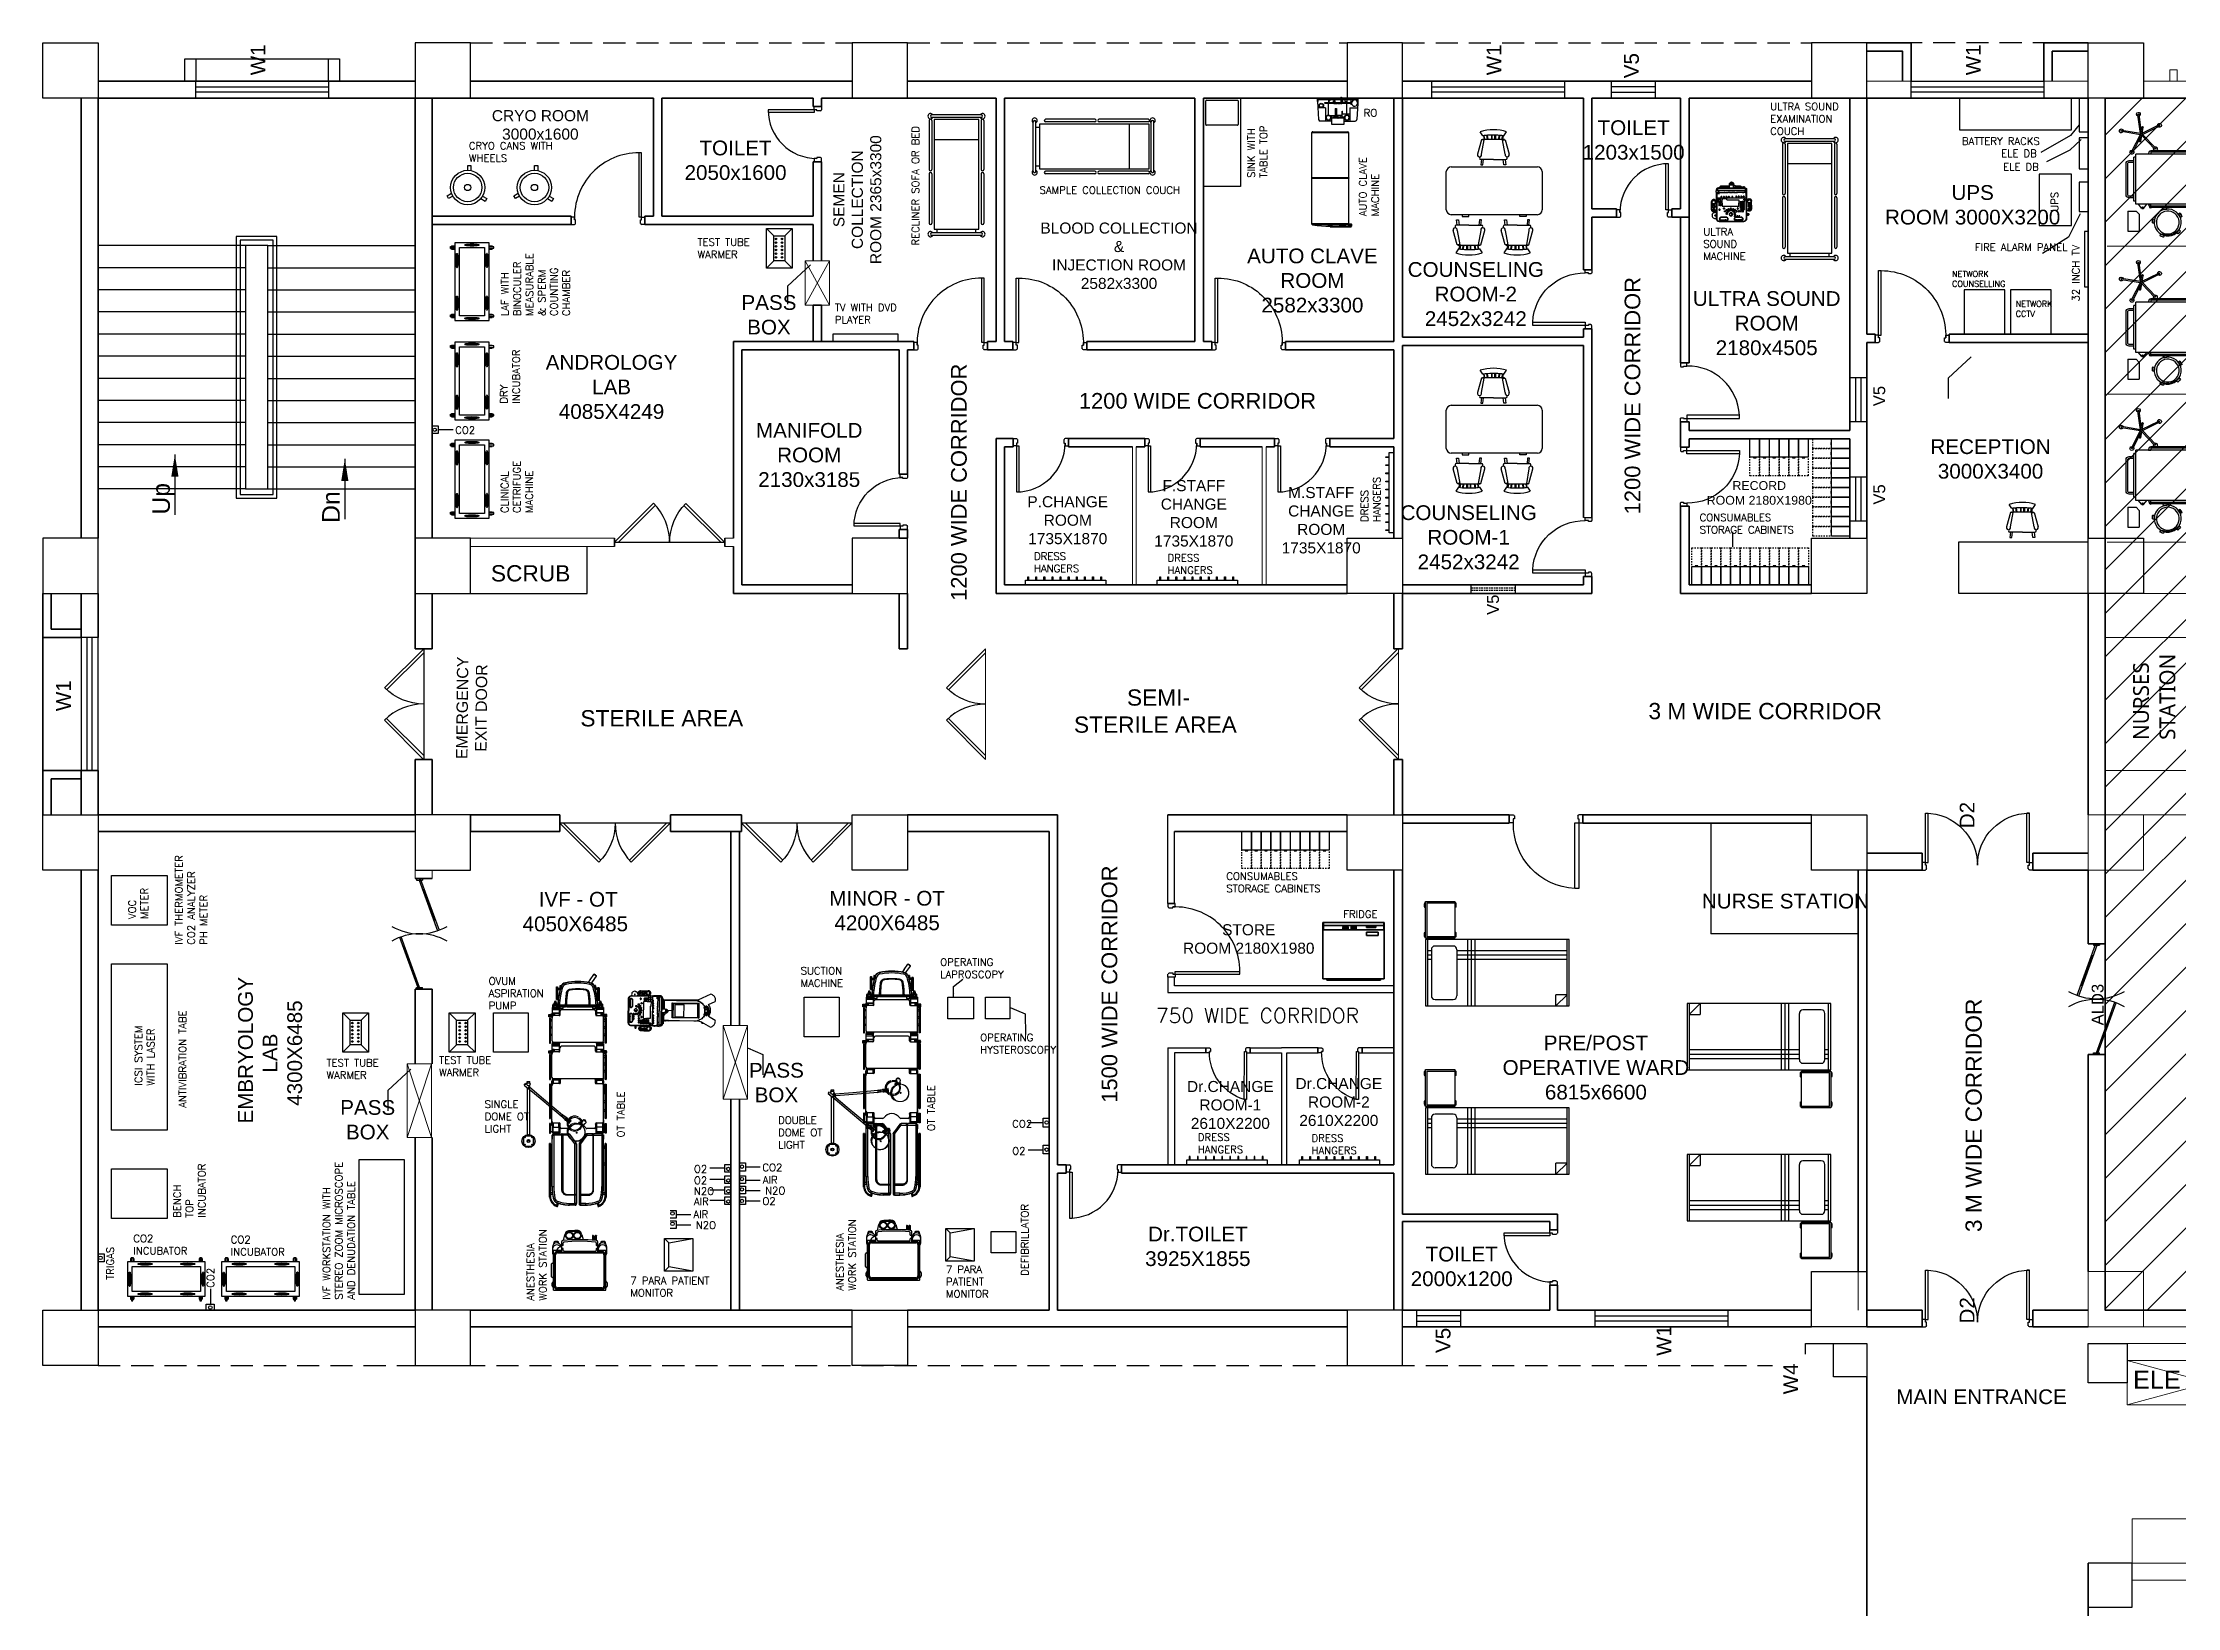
# Model space of a CAD drawing. Extents: x 3485972 to 3601240, y -625657 to -591207.
# Drawn here: x 3487466 to 3516406, y -616050 to -594840 of the extents above; entities that cross this region are included whole.
import ezdxf
from ezdxf.enums import TextEntityAlignment as Align

# ---------------------------------------------------------------- set-up
doc = ezdxf.new("R2010")
doc.units = 0
doc.header["$LTSCALE"] = 6
doc.header["$MEASUREMENT"] = 0
doc.linetypes.add('HIDDEN', pattern=[0.375, 0.25, -0.125])
doc.layers.get('0').update_dxf_attribs({"linetype": 'CONTINUOUS'})
for name, color, linetype, lineweight in [('0.0', 8, 'CONTINUOUS', 0), ('200', 9, 'CONTINUOUS', 0), ('350', 3, 'CONTINUOUS', 9), ('D.F', 251, 'CONTINUOUS', 5), ('medical equipment', 171, 'CONTINUOUS', 25), ('P-Wall', 36, 'CONTINUOUS', 35), ('WALL', 8, 'CONTINUOUS', 35), ('WIN', 151, 'CONTINUOUS', 9)]:
    doc.layers.add(name, color=color, linetype=linetype, lineweight=lineweight)
for name, color, linetype in [('Bed', 33, 'CONTINUOUS'), ('BLOCK HACTH', 10, 'CONTINUOUS'), ('Chajja', 7, 'CONTINUOUS'), ('COL', 5, 'CONTINUOUS'), ('DOOR', 44, 'CONTINUOUS'), ('equipment desc', 211, 'CONTINUOUS'), ('furniture', 33, 'CONTINUOUS'), ('JOINERY', 7, 'CONTINUOUS'), ('Railing', 21, 'CONTINUOUS'), ('Staircase', 7, 'CONTINUOUS'), ('TEXT', 250, 'CONTINUOUS'), ('TITLE', 7, 'CONTINUOUS'), ('walls', 252, 'CONTINUOUS'), ('Window', 161, 'CONTINUOUS')]:
    doc.layers.add(name, color=color, linetype=linetype)
doc.styles.add('ARI', font='arial.ttf')
doc.styles.add('ARIAL', font='arial.ttf')
doc.styles.add('ROMANS', font='romans.shx')
doc.styles.get("Standard").update_dxf_attribs({"font": 'SIMPLEX'})
doc.linetypes.add('ZIGZAG', pattern='A,0.0001,-0.2,[131,ltypeshp.shx,S=0.2,R=0,X=-0.2,Y=0],-0.4,[131,ltypeshp.shx,S=0.2,R=180,X=0.2,Y=0],-0.2', length=0.8001)
doc.dimstyles.new('int. dim', dxfattribs={"dimtxt": 900, "dimasz": 450, "dimexe": 150, "dimexo": 150, "dimgap": 150, "dimtad": 0, "dimdec": 0, "dimzin": 12, "dimdsep": 46, "dimtxsty": 'ARI', "dimblk": 'ARCHTICK', "dimcen": 1.5, "dimdle": 150, "dimclrd": 256, "dimclre": 256, "dimclrt": 7, "dimazin": 0, "dimtfac": 1, "dimtdec": 0, "dimtix": 1, "dimtmove": 2, "dimatfit": 3, "dimfxl": 1, "dimtolj": 1, "dimtzin": 0, "dimlwd": -1, "dimlwe": -1, "dimarcsym": 0})
doc.dimstyles.new('TEXT', dxfattribs={"dimscale": 0, "dimtxt": 500, "dimasz": 100, "dimexe": 75, "dimexo": 100, "dimgap": 50, "dimtad": 0, "dimdec": 0, "dimzin": 0, "dimdsep": 46, "dimtxsty": 'ARIAL', "dimblk": 'OBLIQUE', "dimcen": 0.09, "dimdle": 100, "dimclrd": 256, "dimclre": 256, "dimclrt": 6, "dimadec": 0, "dimazin": 0, "dimtfac": 1, "dimtdec": 0, "dimtofl": 0, "dimtmove": 2, "dimatfit": 3, "dimfxl": 1, "dimfrac": 2, "dimtolj": 1, "dimtzin": 0, "dimarcsym": 0})

msp = doc.modelspace()

# ---------------------------------------------------------------- texts
at = {"layer": 'D.F', "style": 'ARIAL', "width": 1}
msp.add_text('ALD3', height=161.2, rotation=90, dxfattribs=at).set_placement((3515406, -608161))
at = {"layer": 'D.F', "color": 7, "linetype": 'Continuous', "style": 'ARIAL'}
msp.add_text('ELE DUCT', height=244.9, dxfattribs=at).set_placement((3516652, -613160, -80985), align=Align.BOTTOM_CENTER)
at = {"layer": 'D.F', "linetype": 'Continuous', "insert": (3516381, -604291), "char_height": 214.29, "width": 161.6, "attachment_point": 7, "rotation": 90, "style": 'ARIAL'}
msp.add_mtext('{\\fSegoe Script|b0|i0|c0|p34;NURSES STATION}', dxfattribs=at)
at = {"layer": 'equipment desc', "linetype": 'ByBlock', "attachment_point": 1}
for s, width, heights, insert, char_height in [('RO', 235.88, [0], (3505375, -595741), 100), ('ULTRA SOUND EXAMINATION COUCH', 1187.17, [0], (3510886, -595656), 100), ('BATTERY RACKS', 1291.61, [0], (3513486, -596124), 100), ('CRYO CANS WITH WHEELS', 1314.1, [0], (3493244, -596187), 100), ('ELE DB', 692.55, [0], (3514017, -596290), 100), ('ELE DB', 692.55, [0], (3514044, -596474), 100), ('SAMPLE COLLECTION COUCH', 1913.29, [0], (3500981, -596788), 100), ('TEST TUBE WARMER', 850, [0], (3496344, -597494), 100), ('ULTRA SOUND MACHINE', 984.17, [0], (3509980, -597352), 100), ('FIRE ALARM PANEL', 1281.61, [0], (3513661, -597563), 100), ('NETWORK\\PCOUNSELLING', 574.08, [381], (3513352, -597935), 80), ('TV WITH DVD PLAYER', 1266, [0], (3498206, -598379), 100), ('NETWORK CCTV', 574.08, [381], (3514215, -598341), 80), ('CO2', 588.53, [0], (3493058, -600041), 100), ('CONSUMABLES STORAGE CABINETS', 1475.34, [0], (3509930, -601226), 100), ('DRESS HANGERS', 725.87, [0], (3500906, -601751), 100), ('DRESS HANGERS', 725.87, [0], (3502717, -601774), 100), ('CONSUMABLES STORAGE CABINETS', 1599.52, [0], (3503513, -606089), 100), ('FRIDGE', 325.35, [0], (3505099, -606603), 100), ('SUCTION MACHINE', 694.7, [0], (3497742, -607371), 100), ('OPERATING LAPROSCOPY', 694.7, [0], (3499634, -607253), 100), ('OVUM ASPIRATION PUMP', 694.7, [0], (3493512, -607510), 100), ('OPERATING HYSTEROSCOPY', 694.7, [0], (3500176, -608276), 100), ('TEST TUBE WARMER', 890.51, [0], (3492840, -608582), 100), ('TEST TUBE WARMER', 876.71, [0], (3491314, -608619), 100), ('SINGLE DOME OT LIGHT', 956.81, [0], (3493458, -609181), 100), ('DOUBLE DOME OT LIGHT', 956.81, [0], (3497436, -609396), 100), ('CO2', 588.53, [0], (3500610, -609446), 100), ('DRESS HANGERS', 725.87, [0], (3503127, -609627), 100), ('DRESS HANGERS', 725.87, [0], (3504669, -609640), 100), ('CO2', 588.53, [0], (3497223, -610037), 100), ('O2', 588.53, [0], (3500610, -609814), 100), ('O2', 588.53, [0], (3496295, -610058), 100), ('O2', 588.53, [0], (3496295, -610212), 100), ('AIR', 588.53, [0], (3497228, -610206), 100), ('AIR', 588.53, [0], (3496295, -610498), 100), ('N2O', 588.53, [0], (3496295, -610358), 100), ('O2', 588.53, [0], (3497223, -610494), 100), ('N2O', 588.53, [0], (3497260, -610352), 100), ('AIR', 588.53, [0], (3496288, -610673), 100), ('N2O', 588.53, [0], (3496320, -610819), 100), ('CO2 INCUBATOR', 695.15, [0], (3488695, -611000), 100), ('CO2 INCUBATOR', 713.31, [0], (3490015, -611016), 100), ('7 PARA PATIENT MONITOR', 720.67, [546], (3499712, -611419), 100), ('7 PARA PATIENT MONITOR', 1291.15, [0], (3495433, -611572), 100)]:
    msp.add_mtext_dynamic_manual_height_columns(s, width=width, gutter_width=10, heights=heights, dxfattribs=dict(at, insert=insert, char_height=char_height))
at = {"layer": 'equipment desc', "linetype": 'ByBlock', "char_height": 100, "attachment_point": 1, "rotation": 90}
for s, width, heights, insert in [('RECLINER SOFA OR BED', 1918.67, [0], (3499248, -597590)), ('SINK WITH TABLE TOP', 1034.92, [0], (3503800, -596673)), ('AUTO CLAVE MACHINE', 984.17, [0], (3505313, -597193)), ('UPS', 414.24, [0], (3514692, -597131)), ('32 INCH TV', 968.91, [0], (3514980, -598348)), ('LAF WITH BINOCULER MEASURABLE & SPERM COUNTING CHAMBER', 984.17, [0], (3493681, -598547)), ('DRY INCUBATOR', 724.31, [0], (3493667, -599733)), ('CLINICAL CETRIFUGE MACHINE', 984.17, [0], (3493679, -601216)), ('DRESS HANGERS', 725.87, [0], (3505336, -601337)), ('IVF THERMOMETER\\PCO2 ANALYZER\\PPH METER', 2039.29, [0], (3489263, -607068)), ('VOC METER', 532.23, [0], (3488627, -606720)), ('ANTIVIBRATION TABE', 1641.33, [0], (3489313, -609278)), ('ICSI SYSTEM WITH LASER', 984.17, [0], (3488713, -608979)), ('OT TABLE', 921.41, [0], (3495252, -609680)), ('OT TABLE', 1662.63, [0], (3499461, -609593)), ('BENCH TOP INCUBATOR', 492.09, [0], (3489238, -610769)), ('IVF WORKSTATION WITH STEREO ZOOM MICROSCOPE AND DENUDATION TABLE', 2210.21, [0], (3491265, -611880)), ('DEFIBRILLATOR', 720.67, [546], (3500730, -611556)), ('ANESTHESIA WORK STATION', 1149.71, [0], (3498222, -611759)), ('TRIGAS', 588.53, [0], (3488332, -611610)), ('ANESTHESIA WORK STATION', 1314.1, [0], (3494028, -611895)), ('CO2', 588.53, [0], (3489692, -611719))]:
    msp.add_mtext_dynamic_manual_height_columns(s, width=width, gutter_width=10, heights=heights, dxfattribs=dict(at, insert=insert))
at = {"layer": 'furniture', "linetype": 'Continuous', "insert": (3494081, -601851), "char_height": 220.4, "width": 1257.81, "attachment_point": 5, "style": 'ARIAL'}
msp.add_mtext('\\PSCRUB', dxfattribs=at)
at = {"layer": 'JOINERY', "style": 'ARIAL', "width": 1}
for s, height, p in [('W1', 200, (3490485, -595282)), ('W1', 200, (3507241, -595282)), ('V5', 200, (3509105, -595322)), ('W1', 200, (3513740, -595282)), ('W1', 200, (3513740, -595282)), ('V5', 161.2, (3512445, -599768)), ('V5', 161.2, (3512445, -601102)), ('V5', 161.2, (3507208, -602597, -101231)), ('W1', 200, (3487848, -603902)), ('D2', 200, (3513656, -605489)), ('D2', 200, (3513656, -605489)), ('D2', 200, (3513656, -612203)), ('D2', 200, (3513656, -612203)), ('V5', 200, (3506552, -612603)), ('W1', 200, (3509545, -612642)), ('W4', 200, (3511264, -613163))]:
    msp.add_text(s, height=height, rotation=90, dxfattribs=at).set_placement(p)
at = {"layer": 'Staircase', "color": 7, "style": 'ARIAL'}
for s, p in [('Up', (3489190, -601023)), ('Dn', (3491494, -601135))]:
    msp.add_text(s, height=240, rotation=90, dxfattribs=at).set_placement(p, align=Align.CENTER)
at = {"layer": 'TEXT', "style": 'ARIAL'}
for s, p in [('1200 WIDE CORRIDOR', (3509189, -599625)), ('1200 WIDE CORRIDOR', (3500057, -600799)), ('1500 WIDE CORRIDOR', (3502098, -607602))]:
    msp.add_text(s, height=212.5, rotation=90, dxfattribs=at).set_placement(p, align=Align.BOTTOM_CENTER)
msp.add_text('1200 WIDE CORRIDOR', height=212.5, dxfattribs=at).set_placement((3503122, -599865), align=Align.BOTTOM_CENTER)
at = {"layer": 'TEXT', "attachment_point": 5, "style": 'ARIAL'}
for s, insert, char_height, width in [('CRYO ROOM 3000x1600', (3494213, -595955), 150, 1982.81), ('TOILET\\P1203x1500', (3509035, -596160), 200, 1626.96), ('TOILET\\P2050x1600', (3496859, -596435), 200, 1626.96), ('UPS\\PROOM 3000X3200', (3513631, -597039), 200, 2294.82), ('BLOOD COLLECTION \\P&\\PINJECTION ROOM\\P2582x3300', (3502058, -597729), 150, 2637.72), ('AUTO CLAVE\\PROOM\\P2582x3300', (3504680, -598065), 200, 2273.26), ('COUNSELING\\PROOM-2\\P2452x3242', (3506895, -598249), 200, 2086.03), ('ULTRA SOUND\\PROOM\\P2180x4505', (3510839, -598643), 200, 2086.03), ('ANDROLOGY\\PLAB\\P4085X4249', (3495178, -599508), 200, 1980.8), ('MANIFOLD\\PROOM\\P2130x3185', (3497858, -600430), 200, 1980.8), ('RECEPTION\\P3000X3400', (3513874, -600484), 200, 2294.82), ('F.STAFF\\PCHANGE\\PROOM\\P1735X1870', (3503072, -601221), 150, 1198.96), ('RECORD\\PROOM 2180X1980', (3510738, -600944), 120, 2086.03), ('P.CHANGE\\PROOM\\P1735X1870', (3501363, -601314), 150, 1198.96), ('M.STAFF\\PCHANGE\\PROOM\\P1735X1870', (3504799, -601314), 150, 1198.96), ('COUNSELING\\PROOM-1\\P2452x3242', (3506798, -601546), 200, 2086.03), (' IVF - OT\\P4050X6485', (3494687, -606620), 200, 3651.32), ('MINOR - OT\\P4200X6485', (3498914, -606606, -101231), 200, 2454.16), ('NURSE STATION', (3511093, -606478), 200, 2454.16), ('STORE\\PROOM 2180X1980', (3503817, -606991), 150, 2086.03), ('PRE/POST \\POPERATIVE WARD\\P6815x6600', (3508523, -608734), 200, 2454.16), ('Dr.CHANGE\\PROOM-2\\P2610X2200', (3505038, -609201), 150, 1198.96), ('Dr.CHANGE\\PROOM-1\\P2610X2200', (3503567, -609241), 150, 1198.96), ('Dr.TOILET\\P3925X1855', (3503127, -611158), 200, 1198.96), ('TOILET\\P2000x1200', (3506704, -611430, -101231), 200, 1626.96), ('MAIN ENTRANCE', (3513751, -613197), 200, 2770.91)]:
    msp.add_mtext(s, dxfattribs=dict(at, insert=insert, char_height=char_height, width=width))
at = {"layer": 'TEXT', "attachment_point": 5, "rotation": 90, "style": 'ARIAL'}
for s, insert, char_height, width in [('SEMEN COLLECTION ROOM 2365x3300', (3498511, -596968), 150, 1893.83), (' EMBRYOLOGY\\PLAB\\P4300X6485', (3490550, -608537), 200, 2454.16)]:
    msp.add_mtext(s, dxfattribs=dict(at, insert=insert, char_height=char_height, width=width))
at = {"layer": 'TEXT', "linetype": 'Continuous', "char_height": 200, "width": 1149.25, "attachment_point": 5, "style": 'ARIAL'}
for insert in [(3497312, -598530, -151846), (3497413, -608938), (3491872, -609442, -101231)]:
    msp.add_mtext('PASS BOX', dxfattribs=dict(at, insert=insert))
at = {"layer": 'TEXT', "linetype": 'ByBlock', "lineweight": 25, "insert": (3502559, -607929), "char_height": 200, "attachment_point": 1}
msp.add_mtext_dynamic_manual_height_columns('750 WIDE CORRIDOR', width=3341.19, gutter_width=10, heights=[0], dxfattribs=at)
at = {"layer": 'WALL', "color": 7, "linetype": 'Continuous', "attachment_point": 5, "style": 'ARIAL'}
for s, insert, char_height, width, rotation in [(' EMERGENCY\\P EXIT DOOR', (3493283, -603888), 154.3, 1944.79, 89.4379), ('3 M WIDE CORRIDOR', (3513646, -609381), 220.41, 4941.4, 90)]:
    msp.add_mtext(s, dxfattribs=dict(at, insert=insert, char_height=char_height, width=width, rotation=rotation))
at = {"layer": 'WALL', "color": 7, "linetype": 'Continuous', "char_height": 220.41, "width": 4941.4, "attachment_point": 5, "style": 'ARIAL'}
for s, insert in [(' SEMI-\\PSTERILE AREA', (3502551, -603902)), ('\\PSTERILE AREA', (3495859, -603816)), ('3 M WIDE CORRIDOR', (3510818, -603902))]:
    msp.add_mtext(s, dxfattribs=dict(at, insert=insert))

# ---------------------------------------------------------------- blocks, each defined once
blk = doc.blocks.new('Z$W@#1841')
at = {"layer": 'DOOR'}
blk.add_lwpolyline([(482, 633), (482, -167), (533, -167), (533, 633)], close=True, dxfattribs=at)
for points in [[(-254, -218), (-268, -218), (-268, -167), (-317, -167), (-317, -267), (-268, -267), (-268, -265, 0.414214), (-256, -254), (-254, -254)], [(519, -218), (533, -218), (533, -167), (583, -167), (583, -267), (533, -267), (533, -265, -0.414214), (522, -254), (519, -254)]]:
    blk.add_lwpolyline(points, format="xyb", close=True, dxfattribs=at)
at = {"layer": 'DOOR', "color": 145}
blk.add_arc((518, -152), 786, 92.6177, 181.1129, dxfattribs=at)
blk = doc.blocks.new('750')
at = {"layer": 'DOOR'}
for p, q in [((-50, 705), (-47.5, 705)), ((-35, 690), (-35, 692.5)), ((-50, 45), (-47.5, 45)), ((-35, 60), (-35, 57.5)), ((50, 45), (50, 80)), ((50, 80), (675, 80)), ((50, 45), (675, 45)), ((675, 45), (675, 80))]:
    blk.add_line(p, q, dxfattribs=at)
for points in [[(15, 690), (15, 705), (50, 705), (50, 750), (-50, 750), (-50, 705)], [(-35, 690), (15, 690)], [(15, 60), (15, 45), (50, 45), (50, 0), (-50, 0), (-50, 45)], [(-35, 60), (15, 60)]]:
    blk.add_lwpolyline(points, dxfattribs=at)
for centre, start, end in [((-35, 705), 180, 270), ((-35, 45), 90, 180)]:
    blk.add_arc(centre, 12.5, start, end, dxfattribs=at)
at = {"layer": 'DOOR', "color": 145}
blk.add_arc((15, 45), 660, 0, 90, dxfattribs=at)
blk = doc.blocks.new('A$C19B8274B')
at = {"layer": 'DOOR'}
for p, q in [((-45, 925), (-80, 925)), ((-80, 50), (-80, 925)), ((-45, 50), (-45, 925)), ((-45, 50), (-80, 50)), ((-955, -50), (-955, -47.5)), ((-940, -35), (-942.5, -35)), ((-60, -35), (-57.5, -35)), ((-45, -50), (-45, -47.5))]:
    blk.add_line(p, q, dxfattribs=at)
for points in [[(-940, 15), (-955, 15), (-955, 50), (-1000, 50), (-1000, -50), (-955, -50)], [(-940, -35), (-940, 15)], [(-60, 15), (-45, 15), (-45, 50), (0, 50), (0, -50), (-45, -50)], [(-60, -35), (-60, 15)]]:
    blk.add_lwpolyline(points, dxfattribs=at)
at = {"layer": 'DOOR', "color": 145}
blk.add_arc((-80, 50), 875, 90, 182.29244, dxfattribs=at)
at = {"layer": 'DOOR'}
for centre, start, end in [((-955, -35), 270, 0), ((-45, -35), 180, 270)]:
    blk.add_arc(centre, 12.5, start, end, dxfattribs=at)
blk = doc.blocks.new('_Oblique')
at = {"color": 0, "linetype": 'ByBlock', "lineweight": -2}
blk.add_line((-0.5, -0.5), (0.5, 0.5), dxfattribs=at)
blk = doc.blocks.new('A$C45A5314D')
at = {"layer": 'furniture', "color": 8, "ltscale": 0.75}
for p, q in [((-1962, 946), (-1950, 946)), ((-1962, 944), (-1950, 944)), ((-1962, 943), (-1950, 943)), ((-1962, 941), (-1950, 941)), ((-1962, 939), (-1950, 939)), ((-1962, 936), (-1950, 936)), ((-1962, 932), (-1950, 932)), ((-1962, 927), (-1950, 927)), ((-1962, 921), (-1950, 921)), ((-1962, 913), (-1950, 913)), ((-1962, 907), (-1950, 907)), ((-1962, 902), (-1950, 902)), ((-1962, 898), (-1950, 898)), ((-1962, 895), (-1950, 895)), ((-1962, 892), (-1950, 892)), ((-1962, 891), (-1950, 891)), ((-1962, 889), (-1950, 889)), ((-1962, 888), (-1950, 888)), ((-1538, 946), (-1550, 946)), ((-1538, 944), (-1550, 944)), ((-1538, 943), (-1550, 943)), ((-1538, 941), (-1550, 941)), ((-1538, 939), (-1550, 939)), ((-1538, 936), (-1550, 936)), ((-1538, 932), (-1550, 932)), ((-1538, 927), (-1550, 927)), ((-1538, 921), (-1550, 921)), ((-1538, 913), (-1550, 913)), ((-1538, 907), (-1550, 907)), ((-1538, 902), (-1550, 902)), ((-1538, 898), (-1550, 898)), ((-1538, 895), (-1550, 895)), ((-1538, 892), (-1550, 892)), ((-1538, 891), (-1550, 891)), ((-1538, 889), (-1550, 889)), ((-1538, 888), (-1550, 888)), ((-1962, 545), (-1950, 545)), ((-1962, 543), (-1950, 543)), ((-1962, 542), (-1950, 542)), ((-1962, 540), (-1950, 540)), ((-1962, 538), (-1950, 538)), ((-1962, 535), (-1950, 535)), ((-1962, 531), (-1950, 531)), ((-1962, 526), (-1950, 526)), ((-1962, 520), (-1950, 520)), ((-1962, 512), (-1950, 512)), ((-1962, 506), (-1950, 506)), ((-1962, 501), (-1950, 501)), ((-1962, 497), (-1950, 497)), ((-1962, 494), (-1950, 494)), ((-1962, 491), (-1950, 491)), ((-1962, 490), (-1950, 490)), ((-1962, 488), (-1950, 488)), ((-1962, 487), (-1950, 487)), ((-1962, 486), (-1950, 486)), ((-1538, 545), (-1550, 545)), ((-1538, 543), (-1550, 543)), ((-1538, 542), (-1550, 542)), ((-1538, 540), (-1550, 540)), ((-1538, 538), (-1550, 538)), ((-1538, 535), (-1550, 535)), ((-1538, 531), (-1550, 531)), ((-1538, 526), (-1550, 526)), ((-1538, 520), (-1550, 520)), ((-1538, 512), (-1550, 512)), ((-1538, 506), (-1550, 506)), ((-1538, 501), (-1550, 501)), ((-1538, 497), (-1550, 497)), ((-1538, 494), (-1550, 494)), ((-1538, 491), (-1550, 491)), ((-1538, 490), (-1550, 490)), ((-1538, 488), (-1550, 488)), ((-1538, 487), (-1550, 487))]:
    blk.add_line(p, q, dxfattribs=at)
at = {"layer": 'furniture', "ltscale": 0.75}
for p, q in [((-1962, 946), (-1950, 946)), ((-1962, 946), (-1962, 887)), ((-1962, 887), (-1950, 887)), ((-1950, 967), (-1550, 967)), ((-1950, 467), (-1950, 967)), ((-1930, 948), (-1930, 487)), ((-1930, 948), (-1550, 948)), ((-1550, 967), (-1550, 467)), ((-1538, 946), (-1550, 946)), ((-1538, 887), (-1550, 887)), ((-1538, 946), (-1538, 887)), ((-1962, 545), (-1950, 545)), ((-1962, 545), (-1962, 486)), ((-1962, 486), (-1950, 486)), ((-1550, 467), (-1950, 467)), ((-1550, 487), (-1930, 487)), ((-1538, 545), (-1550, 545)), ((-1538, 486), (-1550, 486)), ((-1538, 545), (-1538, 486))]:
    blk.add_line(p, q, dxfattribs=at)
at = {"layer": 'furniture'}
for p, q in [((0, 450), (-1950, 450)), ((-1950, 450), (-1950, -450)), ((-1920, 450), (-1920, -450)), ((-1920, 300), (-1869, 300)), ((-1869, 313), (-1869, -313)), ((-1572, 362), (-1820, 362)), ((-1523, 313), (-1523, -313)), ((-1523, 300), (-30, 300)), ((-1377, -450), (-1377, 450)), ((-1327, -450), (-1327, 450)), ((-1277, -450), (-1277, 450)), ((-30, -450), (-30, 450)), ((0, -450), (0, 450)), ((-1920, 241), (-1869, 241)), ((-1920, 182), (-1869, 182)), ((-1523, 241), (-30, 241)), ((-1523, 182), (-30, 182)), ((-1950, -450), (0, -450)), ((-1820, -362), (-1572, -362)), ((-180, -450), (-30, -300)), ((-180, -450), (-180, -300)), ((-30, -300), (-180, -300))]:
    blk.add_line(p, q, dxfattribs=at)
at = {"layer": 'furniture', "ltscale": 0.75}
for centre, start, end in [((-1876, 917), 161.0754, 198.9247), ((-1624, 917), 341.0754, 18.9247), ((-1876, 516), 161.0754, 198.9247), ((-1624, 516), 341.0754, 18.9247)]:
    blk.add_arc(centre, 91.1, start, end, dxfattribs=at)
at = {"layer": 'furniture'}
for centre, start, end in [((-1820, 313), 90, 180), ((-1572, 313), 0, 90), ((-1820, -313), 180, 270), ((-1572, -313), 270, 0)]:
    blk.add_arc(centre, 49.2, start, end, dxfattribs=at)
blk = doc.blocks.new('_ArchTick')
at = {"color": 0, "linetype": 'ByBlock', "const_width": 0.15}
blk.add_lwpolyline([(-0.5, -0.5), (0.5, 0.5)], dxfattribs=at)
blk = doc.blocks.new('21500')
at = {"layer": 'DOOR'}
for p, q in [((45, 100), (45, 770)), ((45, 770), (80, 770)), ((80, 100), (80, 770)), ((1420, 100), (1420, 770)), ((1455, 770), (1420, 770)), ((1455, 100), (1455, 770)), ((45, 100), (80, 100)), ((45, 0), (45, 2.5)), ((60, 15), (57.5, 15)), ((1455, 100), (1420, 100)), ((1440, 15), (1442.5, 15)), ((1455, 0), (1455, 2.5))]:
    blk.add_line(p, q, dxfattribs=at)
for points in [[(60, 65), (45, 65), (45, 100), (0, 100), (0, 0), (45, 0)], [(60, 15), (60, 65)], [(1440, 65), (1455, 65), (1455, 100), (1500, 100), (1500, 0), (1455, 0)], [(1440, 15), (1440, 65)]]:
    blk.add_lwpolyline(points, dxfattribs=at)
at = {"layer": 'DOOR', "color": 145}
for centre, start, end in [((45, 65), 0, 90), ((1455, 65), 90, 180)]:
    blk.add_arc(centre, 705, start, end, dxfattribs=at)
at = {"layer": 'DOOR'}
for centre, start, end in [((45, 15), 270, 0), ((1455, 15), 180, 270)]:
    blk.add_arc(centre, 12.5, start, end, dxfattribs=at)
blk = doc.blocks.new('1000')
at = {"layer": 'DOOR'}
for p, q in [((0, -111, 0), (0, 0)), ((0, 0), (55, 0, 0)), ((945, 0, 0), (945, -2, 0)), ((1000, 0), (945, 0, 0)), ((1000, -111, 0), (1000, 0)), ((55, -111, 0), (0, -111, 0)), ((55, 0, 0), (55, -3, 0)), ((70, -55, 0), (55, -55, 0)), ((55, -55, 0), (55, -111, 0)), ((55, -111, 0), (55, -1001, 0)), ((111, -111, 0), (55, -111, 0)), ((70, -15, 0), (68, -15, 0)), ((70, -15, 0), (70, -55, 0)), ((111, -1001, 0), (111, -111, 0)), ((930, -15, 0), (930, -55, 0)), ((930, -15, 0), (932, -15, 0)), ((930, -55, 0), (945, -55, 0)), ((945, -55, 0), (945, -111, 0)), ((945, -111, 0), (1000, -111, 0)), ((55, -1001, 0), (111, -1001, 0))]:
    blk.add_line(p, q, dxfattribs=at)
for centre, start_param, end_param in [((55, -15, 0), 3.926897, 5.497693), ((945, -15, 0), -0.785492, 0.785304)]:
    blk.add_ellipse(centre, major_axis=(-8.84, 8.84, 0), ratio=1, start_param=start_param, end_param=end_param, dxfattribs=at)
at = {"layer": 'DOOR', "color": 145}
blk.add_ellipse((71, -128, 0), major_axis=(597, 637, 0), ratio=0.999944, start_param=3.940126, end_param=5.484659, dxfattribs=at)
blk = doc.blocks.new('Z$W@#5624')
at = {"layer": 'DOOR'}
for p, q in [((1770, 446), (949, 745)), ((1779, 470), (957, 769)), ((1122, 709), (1113, 685)), ((1610, 518), (1117, 697)), ((0, 499), (25, 499)), ((0, 400), (0, 499)), ((0, 400), (25, 400)), ((19, 429), (28, 453)), ((19, 429), (840, 130)), ((25, 400), (25, 499)), ((28, 453), (849, 154)), ((183, 369), (192, 393)), ((188, 381), (680, 202)), ((1614, 529), (1606, 506)), ((1779, 470), (1770, 446)), ((1798, 499), (1773, 499)), ((1773, 400), (1773, 499)), ((1798, 400), (1773, 400)), ((1798, 400), (1798, 499)), ((685, 214), (676, 190))]:
    blk.add_line(p, q, dxfattribs=at)
at = {"layer": 'DOOR', "color": 145, "extrusion": (0, 0, -1)}
for centre, start_param, end_param in [((0, 449), -0.523599, 0.523599), ((1798, 449), 2.617994, 3.665191)]:
    blk.add_ellipse(centre, major_axis=(899, 0), ratio=1, start_param=start_param, end_param=end_param, dxfattribs=at)
blk = doc.blocks.new('600')
at = {"layer": 'DOOR'}
blk.add_lwpolyline([(3496827, -614415), (3496829, -615066), (3496858, -615066), (3496858, -614415)], close=True, dxfattribs=at)
for points in [[(3496371, -615066), (3496357, -615066), (3496357, -615046), (3496307, -615046), (3496307, -615116), (3496357, -615116), (3496357, -615114, 0.414214), (3496368, -615102), (3496371, -615102)], [(3496844, -615066), (3496858, -615066), (3496858, -615046), (3496907, -615046), (3496907, -615116), (3496858, -615116), (3496858, -615114, -0.414214), (3496847, -615102), (3496844, -615102)]]:
    blk.add_lwpolyline(points, format="xyb", close=True, dxfattribs=at)
at = {"layer": 'furniture', "linetype": 'ByBlock'}
blk.add_arc((3497016, -615047), 659, 106.6562, 181.6858, dxfattribs=at)
blk = doc.blocks.new('A$C0E8B7BF9')
at = {"color": 0}
for p, q in [((-520, 2195), (-520, 1255)), ((470, 2300), (-470, 2300)), ((470, 2250), (-470, 2250)), ((-470, 2195), (-470, 1255)), ((470, 2195), (470, 1255)), ((520, 2195), (520, 1255)), ((-520, 1175), (-520, 235)), ((-470, 1175), (-470, 235)), ((470, 1175), (470, 235)), ((520, 1175), (520, 235)), ((470, 50), (-470, 50)), ((470, 50), (-470, 50)), ((470, 0), (-470, 0)), ((470, 0), (-470, 0)), ((-370, 55), (-370, 120)), ((370, 50), (370, 120))]:
    blk.add_line(p, q, dxfattribs=at)
blk.add_lwpolyline([(-425, 2210), (-425, 120), (425, 120), (425, 2210)], close=True, dxfattribs=at)
blk.add_lwpolyline([(-425, 1831), (425, 1831)], dxfattribs=at)
for centre, radius, start, end in [((-495, 2275), 50, 30, 330), ((-495, 2195), 25, 0, 180), ((-470, 2275), 25, 90, 270), ((495, 2275), 50, 210, 150), ((470, 2275), 25, 270, 90), ((495, 2195), 25, 0, 180), ((-495, 1255), 25, 180, 0), ((495, 1255), 25, 180, 0), ((-495, 1175), 25, 0, 180), ((495, 1175), 25, 0, 180), ((-495, 25), 50, 30, 330), ((-495, 235), 25, 180, 0), ((-470, 25), 25, 90, 270), ((-470, 25), 25, 90, 270), ((495, 25), 50, 210, 150), ((495, 235), 25, 180, 0), ((470, 25), 25, 270, 90), ((470, 25), 25, 270, 90)]:
    blk.add_arc(centre, radius, start, end, dxfattribs=at)
blk = doc.blocks.new('Desk - 30 x 60 in.')
at = {"linetype": 'Continuous'}
for p, q in [((-26.999995, 0), (26.999995, 0)), ((-29.999995, -27), (-29.999995, -3)), ((29.999995, -3), (29.999995, -27)), ((26.999995, -30), (-26.999995, -30)), ((-20.000005, -30), (-20.000005, -31)), ((-20.000005, -31), (-16.000005, -31)), ((-16.000005, -31), (-16.000005, -30)), ((15.999995, -31), (15.999995, -30)), ((19.999995, -31), (15.999995, -31)), ((19.999995, -30), (19.999995, -31))]:
    blk.add_line(p, q, dxfattribs=at)
for centre, start, end in [((-26.499995, -3.5), 98.1301, 171.8699), ((26.499995, -3.5), 8.130102, 81.8699), ((-26.499995, -26.5), 188.1301, 261.8699), ((26.499995, -26.5), 278.1301, 351.8699)]:
    blk.add_arc(centre, 3.535534, start, end, dxfattribs=at)
blk = doc.blocks.new('Chair - Rocking')
at = {"linetype": 'Continuous'}
for p, q in [((-9, -7.5), (-12, -18.49999)), ((-8, -4.5), (-10, -1.5)), ((-7, -7.5), (-9, -7.5)), ((-9, -18.49999), (-7, -7.5)), ((-8.23428, -6.99939), (-8.3093, -7.47958)), ((-8.23041, -7), (8.23915, -7)), ((-7.5, -4.5), (-7, -7)), ((-6.5, -7), (-7.02225, -4.43)), ((-4.5, -7), (-4.96674, -4.19951)), ((-4, -7), (-4.40532, -4.16272)), ((-1.5, -4.05012), (-1.5, -7)), ((-1, -7), (-1, -4.05012)), ((1, -7), (1, -4.04655)), ((1.5, -4.05012), (1.5, -7)), ((4, -7), (4.40187, -4.18694)), ((4.5, -7), (4.96761, -4.19437)), ((6.5, -7), (7, -4.4057)), ((7.5, -4.5), (7, -7)), ((7, -7.5), (9, -7.5)), ((9, -18.49999), (7, -7.5)), ((8, -4.5), (10, -1.5)), ((8.31071, -7.48854), (8.23449, -7.00073)), ((9, -7.5), (12, -18.49999)), ((-10.36644, -20.64523), (-10.5, -21.49999)), ((-9, -22.49999), (-9.5, -26.49999)), ((0, -22.49999), (-9.5, -22.49999)), ((-9.5, -26.49999), (-8, -26.49999)), ((-8, -26.49999), (-7.5, -22.49999)), ((0, -22.49999), (9.5, -22.49999)), ((8, -26.49999), (7.5, -22.49999)), ((9.5, -26.49999), (8, -26.49999)), ((9, -22.49999), (9.5, -26.49999)), ((10.5, -21.49999), (10.3575, -20.58798))]:
    blk.add_line(p, q, dxfattribs=at)
for centre, radius, start, end in [((0, -34.08333), 34.08333, 72.93847, 107.0615), ((0, -68.25004), 64.25, 93.92211, 97.15267), ((0, -68.25004), 64.25, 82.84733, 93.92211), ((-10.5, -18.99999), 1.58114, 161.5651, 18.43495), ((-9.5, -21.49999), 1, 180, 270), ((10.5, -18.99999), 1.58114, 161.5651, 18.43495), ((9.5, -21.49999), 1, 270, 0)]:
    blk.add_arc(centre, radius, start, end, dxfattribs=at)
blk = doc.blocks.new('File Cabinet - Letter')
at = {"linetype": 'Continuous'}
for p, q in [((0, 0), (15, 0)), ((0, -28.5), (0, 0)), ((15, 0), (15, -28.5)), ((15, -28.5), (0, -28.5)), ((0, -29.5), (0, -28.5)), ((0, -33.5), (0, -31.5)), ((5.5, -28.5), (5.5, -29.5)), ((5.5, -29.5), (9.5, -29.5)), ((9.5, -29.5), (9.5, -28.5)), ((15, -30.5), (15, -32.5)), ((0, -37.5), (0, -35.5)), ((0, -41.5), (0, -39.5)), ((0, -45.5), (0, -43.5)), ((0, -49.5), (0, -47.5)), ((0, -53.5), (0, -51.5)), ((0, -57), (0, -55.5)), ((2.5, -57), (0, -57)), ((6.5, -57), (4.5, -57)), ((10.5, -57), (8.5, -57)), ((15, -57), (12.5, -57)), ((15, -34.5), (15, -36.5)), ((15, -38.5), (15, -40.5)), ((15, -42.5), (15, -44.5)), ((15, -46.5), (15, -48.5)), ((15, -50.5), (15, -52.5)), ((15, -54.5), (15, -57))]:
    blk.add_line(p, q, dxfattribs=at)
blk = doc.blocks.new('*U29')
at = {"layer": 'equipment desc', "linetype": 'ByBlock'}
for p, q in [((-5, -22), (-5, 22)), ((-5, 22), (5, 22)), ((5, 22), (5, -22))]:
    blk.add_line(p, q, dxfattribs=at)
blk = doc.blocks.new('*U30')
at = {"layer": 'furniture', "color": 0, "linetype": 'ByBlock', "lineweight": -2, "transparency": 16777216}
for p in [(0, 0), (110, 0), (220, 0), (330, 0), (440, 0), (550, 0), (660, 0), (770, 0), (880, 0), (990, 0)]:
    blk.add_blockref('*U29', p, dxfattribs=at)
blk = doc.blocks.new('*U31')
at = {"layer": 'equipment desc', "linetype": 'ByBlock'}
for p, q in [((-5, -22), (-5, 22)), ((-5, 22), (5, 22)), ((5, 22), (5, -22))]:
    blk.add_line(p, q, dxfattribs=at)
blk = doc.blocks.new('*U32')
at = {"layer": 'furniture', "color": 0, "linetype": 'ByBlock', "lineweight": -2, "transparency": 16777216}
for p in [(0, 0), (110, 0), (220, 0), (330, 0), (440, 0), (550, 0), (660, 0), (770, 0), (880, 0), (990, 0)]:
    blk.add_blockref('*U31', p, dxfattribs=at)
blk = doc.blocks.new('*U33')
at = {"layer": 'equipment desc', "linetype": 'ByBlock'}
for p, q in [((-5, -22), (-5, 22)), ((-5, 22), (5, 22)), ((5, 22), (5, -22))]:
    blk.add_line(p, q, dxfattribs=at)
blk = doc.blocks.new('*U34')
at = {"layer": 'furniture', "color": 0, "linetype": 'ByBlock', "lineweight": -2, "transparency": 16777216}
for p in [(0, 0), (110, 0), (220, 0), (330, 0), (440, 0), (550, 0), (660, 0), (770, 0), (880, 0), (990, 0)]:
    blk.add_blockref('*U33', p, dxfattribs=at)
blk = doc.blocks.new('A$C45EC780B')
at = {"color": 0, "linetype": 'ByBlock', "ltscale": 25.4, "flags": 128}
for points in [[(-61, 788), (-39, 814)], [(-61, 788), (-4, 740)], [(-38, 813), (-22, 797)], [(-19, 812), (-19, 841), (15, 841)], [(-14, 818), (-14, 812)], [(-14, 818), (-8, 818)], [(-14, 818), (-14, 812)], [(-8, 818), (-14, 818)], [(-14, 540), (-14, 748)], [(14, 762), (-4, 740)], [(-4, 740), (14, 762)], [(-4, 740), (0, 736)], [(0, 736), (-4, 740)], [(-2, 778), (19, 758)], [(4, 733), (0, 736)], [(4, 733), (23, 754)], [(191, 576), (4, 733)], [(9, 818), (15, 818)], [(15, 818), (9, 818)], [(15, 841), (15, 818)], [(15, 818), (15, 841)], [(15, 841), (20, 841)], [(15, 835), (15, 812)], [(15, 784), (15, 762)], [(15, 784), (15, 761)], [(15, 778), (15, 761)], [(15, 761), (15, 778)], [(20, 761), (15, 761)], [(15, 724), (15, 540)], [(18, 758), (210, 597)], [(20, 812), (20, 841)], [(20, 835), (20, 841)], [(20, 761), (20, 784)], [(-14, 148), (-14, 540)], [(15, 540), (15, 148)], [(461, 349), (191, 576)], [(210, 597), (479, 371)], [(461, 349), (465, 345)], [(478, 334), (465, 345)], [(487, 327), (478, 334)], [(484, 367), (479, 371)], [(484, 367), (497, 356)], [(509, 309), (487, 327)], [(497, 356), (509, 353)], [(511, 329), (507, 333)], [(507, 333), (511, 329)], [(507, 333), (511, 329)], [(511, 329), (507, 333)], [(509, 353), (531, 335)], [(513, 305), (509, 309)], [(518, 301), (513, 305)], [(531, 335), (535, 331)], [(535, 331), (539, 327)], [(543, 332), (552, 324)], [(557, 313), (561, 309)], [(557, 313), (569, 310)], [(569, 310), (573, 314)], [(569, 310), (574, 306), (574, 298), (578, 303), (582, 299)], [(586, 303), (582, 299)], [(714, 314), (762, 274)], [(717, 327), (721, 323)], [(721, 323), (765, 286)], [(-70, 57), (-53, 68)], [(-70, 57), (-70, -57)], [(54, 68), (-53, 68)], [(-14, 91), (-14, 148)], [(3, 11), (-2, 11)], [(3, 11), (-2, 11)], [(15, 148), (15, 91)], [(54, 68), (71, 57)], [(71, -57), (71, 57)], [(523, 290), (514, 297)], [(539, 283), (535, 287)], [(540, 275), (535, 287)], [(566, 253), (540, 275)], [(566, 253), (571, 249), (574, 254), (578, 258), (585, 267), (589, 271), (596, 280), (600, 284), (595, 288)], [(571, 56), (567, 60)], [(582, 299), (595, 288)], [(611, 15), (607, 19)], [(717, 238), (721, 234)], [(721, 234), (732, 247)], [(732, 247), (736, 252)], [(754, 229), (732, 247)], [(754, 229), (732, 247)], [(757, 233), (736, 252)], [(751, 217), (754, 229)], [(755, 213), (751, 217)], [(755, 213), (751, 217)], [(754, 229), (757, 233)], [(767, 218), (754, 229)], [(767, 218), (754, 229)], [(767, 218), (755, 213)], [(757, 278), (762, 274), (765, 278), (769, 283), (765, 286)], [(770, 222), (757, 233)], [(771, 214), (764, 206)], [(764, 206), (768, 202)], [(765, 286), (772, 295)], [(770, 222), (767, 218)], [(771, 214), (767, 218)], [(771, 214), (767, 218)], [(775, 219), (770, 222)], [(775, 219), (771, 214)], [(810, 270), (780, 296)], [(788, 296), (796, 297)], [(810, 278), (788, 296)], [(788, 296), (805, 282)], [(809, 286), (796, 297)], [(811, 262), (797, 245)], [(809, 286), (805, 282)], [(-53, -74), (-70, -57)], [(-53, -74), (54, -74)], [(15, 0), (15, -6)], [(71, -57), (54, -74)]]:
    blk.add_lwpolyline(points, dxfattribs=at)
blk.add_lwpolyline([(-50, 801), (-46, 797), (-49, 793), (-54, 796)], close=True, dxfattribs=at)
at = {"color": 0, "linetype": 'ByBlock', "ltscale": 25.4}
for centre, radius in [((0, 800), 22.5), ((0, 0), 92), ((0, 0), 90.5), ((-53, 53), 6.5), ((0, 0), 21), ((0, 0), 21), ((0, 0), 15.7), ((0, 0), 16), ((0, 0), 14), ((53, 53), 6.5), ((-53, -53), 6.5), ((53, -53), 6.5)]:
    blk.add_circle(centre, radius, dxfattribs=at)
at = {"color": 0, "linetype": 'ByBlock'}
blk.add_circle((654, 243), 93.2, dxfattribs=at)
at = {"color": 0, "linetype": 'ByBlock', "ltscale": 25.4}
for centre, radius, start, end in [((37, 725), 40, 119.8734, 162.7816), ((652, 245), 107, 63.7547, 138.7806), ((676, 121), 123, 257.7066, 24.1698), ((717, 252), 12.7, 138.8803, 217.0389), ((717, 252), 12.7, 62.3103, 138.8803), ((732, 239), 25.2, 63.4915, 166.1392), ((711, 292), 46.6, 301.4238, 336.8413), ((759, 273), 5.19, 113.3007, 177.0454), ((776, 293), 5, 33.3573, 154.763), ((817, 203), 46.6, 122.4673, 159.1402), ((783, 294), 3.48, 32.3152, 146.9107), ((790, 247), 5.19, 290.888, 340.2127), ((807, 288), 1, 152.4763, 307.857), ((806, 274), 3.48, 314.9878, 50.2199), ((807, 267), 5, 309.0782, 46.5004), ((2, 0), 16.8, 230.3783, 240.964)]:
    blk.add_arc(centre, radius, start, end, dxfattribs=at)
at = {"color": 0, "linetype": 'ByBlock', "lineweight": 0, "ltscale": 25.4}
for centre, major_axis, ratio, start_param, end_param in [((0, 785), (-16, 0), 0.399104, 0.153398, 1.114218), ((0, 785), (-16, 0), 0.399104, 2.074318, 2.998244), ((474, 360), (9, 10.7), 0.177636, 4.745311, 10.157295), ((474, 360), (-9, -10.7), 0.177636, 1.603719, 2.24314), ((488, 348), (9, 10.7), 0.197657, 5.762645, 9.814295), ((496, 341), (-10.6, -12.6), 0.197657, 0.635084, 2.53375), ((521, 320), (-10.8, -12.8), 0.197657, 5.736217, 9.946524), ((528, 314), (-14.5, -17.2), 0.197657, 0.121689, 4.119483), ((528, 314), (-14.5, -17.2), 0.197657, 0.121689, 5.278921), ((521, 320), (-11.3, -13.4), 0.197657, 1.043303, 2.136629), ((538, 306), (-14.5, -17.2), 0.197657, 5.886742, 9.806079), ((543, 301), (-12.2, -14.5), 0.197657, 5.623519, 10.056784), ((651, 245), (69.2, 82.3), 0.980271, 0.230394, 6.29723), ((653, 243), (69.2, 82.3), 0.980271, 0.2053, 6.270906), ((544, 301), (-12.2, -14.5), 0.197657, 0.681311, 5.536434), ((544, 301), (-12.2, -14.5), 0.197657, 0.681311, 3.85973), ((544, 301), (11.9, 14.2), 0.197657, 3.822903, 5.629851), ((554, 293), (15.3, 18.3), 0.197657, 3.315252, 6.116725), ((548, 298), (-12.2, -14.5), 0.197657, 0.688165, 2.481493), ((660, 135), (76.2, 90.7), 0.980271, 0.203012, 2.941681), ((674, 123), (79.1, 94.1), 0.980271, 6.246797, 12.435109), ((678, 119), (78.5, 93.4), 0.980271, 0.15715, 6.298216), ((674, 123), (79.1, 94.1), 0.980271, 0.011403, 3.270912), ((573, 276), (15.3, 18.2), 0.197657, 2.768303, 6.64205), ((571, 278), (15.3, 18.2), 0.197657, 3.412999, 6.022723), ((569, 280), (-15.3, -18.2), 0.197657, 0.712828, 2.450047), ((578, 272), (-15.3, -18.2), 0.197657, 5.869689, 9.822625), ((575, 274), (-15.3, -18.2), 0.197657, 0.227142, 2.923739), ((579, 271), (-15.3, -18.3), 0.197657, 0.386782, 2.769657), ((579, 271), (15.3, 18.3), 0.197657, 3.528375, 5.911249), ((678, 119), (78.5, 93.4), 0.980271, 2.979391, 3.609429), ((732, 239), (10.2, 12.2), 0.980271, 0.326597, 2.331781), ((732, 239), (-10.2, -12.1), 0.980271, 3.468189, 5.473374), ((732, 239), (-7.71, -9.17), 0.980271, 3.608664, 5.797388), ((732, 239), (-7.2, -8.56), 0.980271, 3.597609, 5.808746), ((735, 237), (7.12, 8.47), 0.980271, 2.134795, 7.247659), ((678, 119), (78.5, 93.4), 0.980271, 5.851252, 6.298216)]:
    blk.add_ellipse(centre, major_axis=major_axis, ratio=ratio, start_param=start_param, end_param=end_param, dxfattribs=at)
blk.add_ellipse((680, 118), major_axis=(-4.83, -5.74), ratio=0.980271, dxfattribs=at)
blk = doc.blocks.new('*U41')
at = {"layer": 'medical equipment', "linetype": 'ByBlock'}
blk.add_circle((0, 0), 10.6, dxfattribs=at)
blk = doc.blocks.new('*U42')
at = {"layer": 'medical equipment', "color": 0, "linetype": 'ByBlock', "lineweight": -2, "transparency": 16777216}
for p in [(0, 0), (80, 0), (0, -50), (0, -100), (0, -150), (0, -200), (0, -250), (80, -50), (80, -100), (80, -150), (80, -200), (80, -250)]:
    blk.add_blockref('*U41', p, dxfattribs=at)
blk = doc.blocks.new('*U43')
at = {"layer": 'medical equipment', "linetype": 'ByBlock'}
blk.add_circle((0, 0), 10.6, dxfattribs=at)
blk = doc.blocks.new('*U44')
at = {"layer": 'medical equipment', "color": 0, "linetype": 'ByBlock', "lineweight": -2, "transparency": 16777216}
for p in [(0, 0), (80, 0), (0, -50), (0, -100), (0, -150), (0, -200), (0, -250), (80, -50), (80, -100), (80, -150), (80, -200), (80, -250)]:
    blk.add_blockref('*U43', p, dxfattribs=at)
blk = doc.blocks.new('*U45')
at = {"layer": 'medical equipment', "linetype": 'ByBlock'}
for p, q in [((-22, -31), (-22, 35)), ((-22, 35), (22, 35)), ((22, 35), (22, -35))]:
    blk.add_line(p, q, dxfattribs=at)
blk = doc.blocks.new('*U46')
at = {"layer": 'medical equipment', "color": 0, "linetype": 'ByBlock', "lineweight": -2, "transparency": 16777216}
blk.add_blockref('*U45', (3493250, -596540), dxfattribs=at)
for p, rotation in [((3492989, -596916), 120), ((3493445, -596954), 240)]:
    blk.add_blockref('*U45', p, dxfattribs=dict(at, rotation=rotation))
blk = doc.blocks.new('*U47')
at = {"layer": 'medical equipment', "linetype": 'ByBlock'}
for p, q in [((-22, -31), (-22, 35)), ((-22, 35), (22, 35)), ((22, 35), (22, -35))]:
    blk.add_line(p, q, dxfattribs=at)
blk = doc.blocks.new('*U48')
at = {"layer": 'medical equipment', "color": 0, "linetype": 'ByBlock', "lineweight": -2, "transparency": 16777216}
blk.add_blockref('*U47', (3494155, -596540), dxfattribs=at)
for p, rotation in [((3493894, -596916), 120), ((3494350, -596954), 240)]:
    blk.add_blockref('*U47', p, dxfattribs=dict(at, rotation=rotation))
blk = doc.blocks.new('*U50')
at = {"layer": 'medical equipment', "linetype": 'ByBlock'}
for p, q in [((5, 22), (-5, 22)), ((-5, 22), (-5, -22)), ((5, -22), (5, 22))]:
    blk.add_line(p, q, dxfattribs=at)
blk = doc.blocks.new('*U51')
at = {"layer": 'medical equipment', "color": 0, "linetype": 'ByBlock', "lineweight": -2, "transparency": 16777216}
for p in [(0, 0), (110, 0), (220, 0), (330, 0), (440, 0), (550, 0), (660, 0), (770, 0), (880, 0), (990, 0)]:
    blk.add_blockref('*U50', p, dxfattribs=at)
blk = doc.blocks.new('*U52')
at = {"layer": 'medical equipment', "linetype": 'ByBlock'}
for p, q in [((-5, -22), (-5, 22)), ((-5, 22), (5, 22)), ((5, 22), (5, -22))]:
    blk.add_line(p, q, dxfattribs=at)
blk = doc.blocks.new('*U53')
at = {"layer": 'medical equipment', "color": 0, "linetype": 'ByBlock', "lineweight": -2, "transparency": 16777216}
for p in [(0, 0), (110, 0), (220, 0), (330, 0), (440, 0), (550, 0), (660, 0), (770, 0), (880, 0), (990, 0)]:
    blk.add_blockref('*U52', p, dxfattribs=at)
blk = doc.blocks.new('*U75')
at = {"layer": 'medical equipment', "linetype": 'ByBlock'}
blk.add_circle((0, 0), 10.6, dxfattribs=at)
blk = doc.blocks.new('*U76')
at = {"layer": 'medical equipment', "color": 0, "linetype": 'ByBlock', "lineweight": -2, "transparency": 16777216}
for p in [(0, 0), (80, 0), (0, -50), (0, -100), (0, -150), (0, -200), (0, -250), (80, -50), (80, -100), (80, -150), (80, -200), (80, -250)]:
    blk.add_blockref('*U75', p, dxfattribs=at)
blk = doc.blocks.new('A$C66962185')
at = {"layer": 'TITLE', "color": 7}
for p, q in [((30.11, -140930.66), (30.11, -140928.36)), ((60.37, -140930.66), (60.37, -140928.36)), ((90.64, -140930.66), (90.64, -140928.36)), ((120.9, -140930.66), (120.9, -140928.36)), ((151.16, -140930.66), (151.16, -140928.36)), ((181.42, -140930.66), (181.42, -140928.36)), ((211.69, -140930.66), (211.69, -140928.36)), ((241.95, -140930.66), (241.95, -140928.36)), ((272.21, -140930.66), (272.21, -140928.36)), ((302.47, -140930.66), (302.47, -140928.36)), ((332.74, -140930.66), (332.74, -140928.36)), ((363, -140959.61), (360.7, -140959.61)), ((363, -140990.86), (360.7, -140990.86)), ((363, -141022.1), (360.7, -141022.1)), ((363, -141053.35), (360.7, -141053.35)), ((363, -141084.59), (360.7, -141084.59)), ((363, -141115.84), (360.7, -141115.84)), ((363, -141147.08), (360.7, -141147.08))]:
    blk.add_line(p, q, dxfattribs=at)
at = {"layer": 'TITLE'}
for p, q in [((2.14, -140930.66), (360.7, -140930.66)), ((2.14, -141176.03), (2.14, -140930.66)), ((360.7, -141176.03), (360.7, -140930.66)), ((360.7, -141176.03), (2.14, -141176.03))]:
    blk.add_line(p, q, dxfattribs=at)
at = {"layer": 'TITLE', "color": 0}
for p, q in [((-0.15, -140959.61), (2.14, -140959.61)), ((-0.15, -140990.86), (2.14, -140990.86)), ((-0.15, -141022.1), (2.14, -141022.1)), ((-0.15, -141053.35), (2.14, -141053.35)), ((0, -141084.59), (2.14, -141084.59)), ((-0.15, -141115.84), (2.14, -141115.84)), ((-0.15, -141147.08), (2.14, -141147.08)), ((30.11, -141178.33), (30.11, -141176.03)), ((60.37, -141178.33), (60.37, -141176.03)), ((90.64, -141178.33), (90.64, -141176.03)), ((120.9, -141178.33), (120.9, -141176.03)), ((151.16, -141178.33), (151.16, -141176.03)), ((181.42, -141178.33), (181.42, -141176.03)), ((211.69, -141178.33), (211.69, -141176.03)), ((241.95, -141178.33), (241.95, -141176.03)), ((272.21, -141178.33), (272.21, -141176.03)), ((302.47, -141178.33), (302.47, -141176.03)), ((332.74, -141178.33), (332.74, -141176.03))]:
    blk.add_line(p, q, dxfattribs=at)
at = {"layer": 'TITLE', "color": 7, "const_width": 0.355}
blk.add_lwpolyline([(363, -140928.36), (363, -141178.33), (0, -141178.33), (0, -140928.36)], close=True, dxfattribs=at)
at = {"layer": 'TITLE', "color": 7, "style": 'ROMANS'}
for s, p in [('1', (15.75, -140929.48)), ('2', (45.89, -140929.48)), ('3', (76.15, -140929.48)), ('4', (106.41, -140929.48)), ('5', (136.67, -140929.48)), ('6', (166.94, -140929.48)), ('7', (197.2, -140929.48)), ('8', (227.46, -140929.48)), ('9', (257.73, -140929.48)), ('10', (287.99, -140929.48)), ('11', (318.25, -140929.48)), ('12', (348.51, -140929.48)), ('A', (361.83, -140943.96)), ('B', (361.83, -140975.21)), ('C', (361.83, -141006.45)), ('D', (361.83, -141037.7)), ('E', (361.83, -141068.94)), ('F', (361.83, -141100.19)), ('G', (361.83, -141131.44)), ('H', (361.83, -141162.68))]:
    blk.add_text(s, height=0.952, dxfattribs=at).set_placement(p, align=Align.MIDDLE)
at = {"layer": 'TITLE', "color": 0, "style": 'ROMANS'}
for s, p in [('A', (1.02, -140943.96)), ('B', (1.02, -140975.21)), ('C', (1.02, -141006.45)), ('D', (1.02, -141037.7)), ('E', (1.02, -141068.94)), ('F', (1.02, -141100.19)), ('G', (1.02, -141131.44)), ('H', (1.02, -141162.68)), ('1', (15.75, -141177.15)), ('2', (45.89, -141177.15)), ('3', (76.15, -141177.15)), ('4', (106.41, -141177.15)), ('5', (136.67, -141177.15)), ('6', (166.94, -141177.15)), ('7', (197.2, -141177.15)), ('8', (227.46, -141177.15)), ('9', (257.73, -141177.15)), ('10', (287.99, -141177.15)), ('11', (318.25, -141177.15)), ('12', (348.51, -141177.15))]:
    blk.add_text(s, height=0.952, dxfattribs=at).set_placement(p, align=Align.MIDDLE)
blk = doc.blocks.new('A$C6969112B')
at = {"layer": 'Bed', "color": 8}
for p, q in [((387, 1872), (116, 1872)), ((116, 1872), (116, 1719)), ((343, 1719), (387, 1762)), ((387, 1872), (387, 1762)), ((478, 1766), (1160, 1766)), ((478, 131), (478, 1766)), ((521, 1793), (1116, 1793)), ((521, 1766), (521, 1793)), ((1116, 1766), (1116, 1793)), ((1160, 131), (1160, 1766)), ((1374, 1709), (1186, 1807)), ((1421, 1704), (1194, 1823)), ((1421, 1704), (1464, 1956)), ((1438, 1701), (1481, 1953)), ((1438, 1701), (1691, 1738)), ((343, 1719), (116, 1719)), ((229, 1539), (227, 1517)), ((227, 1517), (279, 1511)), ((229, 1539), (281, 1533)), ((281, 1533), (279, 1511)), ((428, 1689), (478, 1729)), ((428, 1654), (478, 1615)), ((432, 1559), (432, 1557)), ((434, 343), (434, 1557)), ((451, 343), (451, 1557)), ((453, 1559), (453, 1557)), ((476, 1595), (476, 1561)), ((1162, 1595), (1162, 1561)), ((1185, 1559), (1185, 1557)), ((1186, 343), (1186, 1557)), ((1204, 343), (1204, 1557)), ((1205, 1559), (1205, 1557)), ((1409, 1685), (1229, 1510)), ((1425, 1676), (1242, 1497)), ((1324, 1707), (1324, 1710)), ((1329, 1699), (1522, 1666)), ((1332, 1716), (1525, 1683)), ((1340, 1697), (1343, 1714)), ((1425, 1676), (1538, 1447)), ((1443, 1679), (1554, 1454)), ((1483, 1690), (1694, 1721)), ((1512, 1667), (1515, 1685)), ((1530, 1671), (1531, 1675)), ((55, 1439), (34, 1391)), ((54, 1382), (34, 1391)), ((75, 1430), (54, 1382)), ((75, 1430), (55, 1439)), ((72, 1402), (64, 1406)), ((76, 1196), (91, 1212)), ((116, 1161), (76, 1196)), ((130, 1178), (91, 1212)), ((120, 1198), (114, 1191)), ((116, 1161), (130, 1178)), ((347, 1187), (301, 1160)), ((313, 1141), (301, 1160)), ((358, 1168), (313, 1141)), ((358, 1168), (347, 1187)), ((429, 1399), (408, 1396)), ((408, 1396), (414, 1344)), ((436, 1347), (414, 1344)), ((429, 1399), (436, 1347)), ((1234, 703), (1212, 703)), ((1212, 703), (1212, 650)), ((1223, 650), (1212, 650)), ((1223, 131), (1223, 676)), ((1223, 676), (1594, 676)), ((1223, 659), (1577, 659)), ((1234, 703), (1234, 676)), ((1577, 659), (1577, 148)), ((1605, 703), (1583, 703)), ((1583, 703), (1583, 676)), ((1594, 676), (1594, 131)), ((1605, 650), (1594, 650)), ((1605, 703), (1605, 650)), ((432, 340), (432, 343)), ((453, 340), (453, 343)), ((476, 304), (476, 339)), ((1162, 304), (1162, 339)), ((1185, 340), (1185, 343)), ((1205, 340), (1205, 343)), ((1160, 131), (478, 131)), ((521, 105), (521, 131)), ((1116, 105), (521, 105)), ((1116, 105), (1116, 131)), ((1223, 157), (1212, 157)), ((1212, 157), (1212, 105)), ((1234, 105), (1212, 105)), ((1577, 148), (1223, 148)), ((1594, 131), (1223, 131)), ((1234, 131), (1234, 105)), ((1583, 131), (1583, 105)), ((1605, 105), (1583, 105)), ((1605, 157), (1594, 157)), ((1605, 157), (1605, 105))]:
    blk.add_line(p, q, dxfattribs=at)
for points in [[(565, 1793), (565, 1854, -0.414214), (608, 1897), (1029, 1897, -0.414214), (1073, 1854), (1073, 1793)], [(587, 1793), (587, 1854, -0.414214), (608, 1875), (1029, 1875, -0.414214), (1051, 1854), (1051, 1793)], [(476, 1593), (451, 1585, 0.318781), (430, 1563), (430, 1559), (455, 1559), (455, 1563), (476, 1563)], [(1162, 1593), (1186, 1585, -0.318781), (1208, 1563), (1208, 1559), (1182, 1559), (1182, 1563), (1162, 1563)], [(476, 307), (451, 314, -0.318781), (430, 336), (430, 340), (455, 340), (455, 336), (476, 336)], [(1162, 307), (1186, 314, 0.318781), (1208, 336), (1208, 340), (1182, 340), (1182, 336), (1162, 336)], [(1073, 105), (1073, 44, -0.414214), (1029, 0), (608, 0, -0.414214), (565, 44), (565, 105)], [(1051, 105), (1051, 44, -0.414214), (1029, 22), (608, 22, -0.414214), (587, 44), (587, 105)]]:
    blk.add_lwpolyline(points, format="xyb", dxfattribs=at)
for points in [[(432, 1557), (453, 1557)], [(476, 1595), (478, 1595)], [(476, 1561), (478, 1561)], [(1162, 1595), (1160, 1595)], [(1162, 1561), (1160, 1561)], [(1205, 1557), (1185, 1557)], [(432, 343), (453, 343)], [(476, 339), (478, 339)], [(476, 304), (478, 304)], [(1162, 339), (1160, 339)], [(1162, 304), (1160, 304)], [(1205, 343), (1185, 343)]]:
    blk.add_lwpolyline(points, dxfattribs=at)
blk.add_circle((435, 1672), 9.27, dxfattribs=at)
for centre, radius, start, end in [((441, 1672), 21.4, 125.427, 234.573), ((1289, 676), 80.7, 161.0754, 198.9246), ((1158, 676), 80.7, 0, 18.9246), ((1660, 676), 80.7, 161.0754, 180), ((1529, 676), 80.7, 341.0754, 18.9246), ((1289, 131), 80.7, 161.0754, 198.9246), ((1158, 131), 80.7, 341.0754, 0), ((1660, 131), 80.7, 180, 198.9246), ((1529, 131), 80.7, 341.0754, 18.9246)]:
    blk.add_arc(centre, radius, start, end, dxfattribs=at)
at = {"layer": 'Bed', "color": 8, "extrusion": (0, 0, -1)}
for centre, major_axis, start_param, end_param in [((1184, 1818), (18.5, 18.5), 1.608733, 7.212244), ((1189, 1814), (4.94, 4.94), 2.839692, 4.403974), ((1427, 1691), (194, 194), 4.403974, 4.417003), ((1191, 1817), (4.94, 4.94), 4.417003, 5.981285), ((1474, 1962), (18.5, 18.5), 2.86537, 8.468881), ((1471, 1955), (4.94, 4.94), 4.096329, 5.660611), ((1427, 1691), (194, 194), -0.622575, -0.609545), ((1474, 1954), (4.94, 4.94), -0.609545, 0.954736), ((1699, 1730), (18.5, 18.5), 4.122007, 9.725518), ((1692, 1731), (4.94, 4.94), -0.930219, 0.634062), ((232, 1332), (-182, 20), -0.000636, 6.282549), ((232, 1332), (-154, 17), -0.00023, 6.282955), ((261, 1590), (-57.1, 57.1), 3.707499, 4.368094), ((247, 1460), (-57.1, 57.1), 0.565907, 1.226501), ((1230, 1499), (18.5, 18.5), 0.352096, 5.955607), ((1234, 1505), (4.94, 4.94), 3.160366, 4.724648), ((1427, 1691), (-194, 194), 4.718133, 4.731162), ((1237, 1502), (4.94, 4.94), 1.583055, 3.147337), ((1331, 1705), (4.94, 4.94), 2.525533, 4.096329), ((1331, 1709), (4.94, 4.94), 4.096329, 5.667125), ((1549, 1444), (18.5, 18.5), -0.904541, 4.69897), ((1523, 1672), (4.94, 4.94), 0.954736, 2.525533), ((1524, 1676), (4.94, 4.94), -0.61606, 0.954736), ((1547, 1451), (4.94, 4.94), 0.326418, 1.8907), ((1693, 1728), (4.94, 4.94), 0.647092, 2.211374), ((1427, 1691), (-194, 194), 2.204859, 2.217888), ((114, 1384), (-57.1, 57.1), 5.588367, 6.248962), ((232, 1332), (-123, 123), 4.624291, 5.911682), ((-5, 1437), (-57.1, 57.1), 2.446775, 3.107369), ((146, 1236), (-57.1, 57.1), 4.308534, 4.969129), ((61, 1137), (-57.1, 57.1), 1.166941, 1.827536), ((363, 1107), (-57.1, 57.1), 6.205277, 6.865872), ((296, 1220), (-57.1, 57.1), 3.063684, 3.724279), ((487, 1380), (-57.1, 57.1), 5.038602, 5.699197), ((357, 1363), (-57.1, 57.1), 1.897009, 2.557604), ((1544, 1450), (4.94, 4.94), 1.903729, 3.468011), ((1427, 1691), (194, 194), 1.8907, 1.903729)]:
    blk.add_ellipse(centre, major_axis=major_axis, ratio=1, start_param=start_param, end_param=end_param, dxfattribs=at)

# ---------------------------------------------------------------- hatches: boundary and pattern name
at = {"layer": 'D.F', "linetype": 'ByBlock'}
h = msp.add_hatch(dxfattribs=at)
h.set_pattern_fill('ANSI31', color=256, scale=3333, style=0)
h.set_pattern_definition([(45, (479073.56, 121913.7), (-294.59836, 294.59836), [])])
h.paths.add_polyline_path([(3515426, -595590), (3521756, -595590), (3521756, -612020), (3515426, -612020)])

# ---------------------------------------------------------------- linework, layer by layer
at = {"color": 8, "lineweight": 25}
for p, q in [((3500250, -603056), (3499719, -603586)), ((3500250, -603109), (3499746, -603612)), ((3505844, -603054), (3505313, -603585)), ((3505845, -603107), (3505341, -603611)), ((3500248, -604556), (3499718, -604025)), ((3500248, -604504), (3499745, -603999)), ((3505845, -604555), (3505315, -604024)), ((3505845, -604501), (3505342, -603999))]:
    msp.add_line(p, q, dxfattribs=at)
at = {"color": 8, "extrusion": (0, 0, -1)}
for centre, major_axis, start_param, end_param in [((3500250, -603056), (538, -523), 0.799747, 1.585143), ((3505844, -603054), (523, 538), 2.370538, 3.155939)]:
    msp.add_ellipse(centre, major_axis=major_axis, ratio=1, start_param=start_param, end_param=end_param, dxfattribs=at)
at = {"color": 8}
for centre, major_axis, start_param, end_param in [((3500248, -604556), (522, -539), 2.370538, 3.155939), ((3505845, -604555), (538, 523), 0.799747, 1.585143)]:
    msp.add_ellipse(centre, major_axis=major_axis, ratio=1, start_param=start_param, end_param=end_param, dxfattribs=at)
at = {"layer": '0.0', "ltscale": 500}
for p, q in [((3500250, -603056), (3500248, -604556)), ((3505845, -604555), (3505845, -603054))]:
    msp.add_line(p, q, dxfattribs=at)
at = {"layer": '200'}
msp.add_line((3504754, -595590), (3505293, -595590), dxfattribs=at)
at = {"layer": '350'}
for p, q in [((3505077, -595601), (3505075, -595579)), ((3505075, -595582), (3505085, -595581)), ((3505076, -595590), (3505093, -595588)), ((3505077, -595597), (3505087, -595596))]:
    msp.add_line(p, q, dxfattribs=at)
for centre, radius, start, end in [((3505071, -595594), 13.5, 127.9125, 152.372), ((3505075, -595599), 20, 110.4392, 127.9125), ((3505078, -595608), 29, 95.9458, 110.4392), ((3505059, -595634), 42.3, 90.5583, 143.148), ((3505065, -595591), 7.27, 152.372, 185.9458), ((3505065, -595591), 7.27, 185.9458, 219.5196), ((3505070, -595587), 13.5, 219.5196, 243.9791), ((3505073, -595581), 20, 243.9791, 261.4524), ((3505074, -595572), 29, 261.4524, 275.9458)]:
    msp.add_arc(centre, radius, start, end, dxfattribs=at)
at = {"layer": 'BLOCK HACTH', "color": 7}
msp.add_lwpolyline([(3490216, -600890), (3490516, -600890), (3490516, -597590), (3490216, -597590)], close=True, dxfattribs=at)
at = {"layer": 'Chajja', "linetype": 'HIDDEN', "ltscale": 200}
for p, q in [((3493266, -594840), (3498441, -594840)), ((3499191, -594840), (3505151, -594840)), ((3505901, -594840), (3511446, -594840)), ((3515196, -594840), (3512196, -594840)), ((3515196, -594840), (3512196, -594840)), ((3488216, -612770), (3510916, -612770))]:
    msp.add_line(p, q, dxfattribs=at)
at = {"layer": 'Chajja', "color": 8, "linetype": 'ByBlock'}
msp.add_line((3489541, -595060), (3491341, -595060), dxfattribs=at)
at = {"layer": 'Chajja', "color": 7, "linetype": 'ByBlock'}
for p, q in [((3511366, -612620), (3511366, -612475)), ((3511366, -612475), (3511746, -612475))]:
    msp.add_line(p, q, dxfattribs=at)
for points in [[(3489391, -595360), (3489391, -595060), (3489541, -595060), (3489541, -595360)], [(3491341, -595360), (3491341, -595060), (3491491, -595060), (3491491, -595360)]]:
    msp.add_lwpolyline(points, dxfattribs=at)
at = {"layer": 'COL'}
for points in [[(3488216, -595590), (3487466, -595590), (3487466, -594840), (3488216, -594840)], [(3492516, -595590), (3493266, -595590), (3493266, -594840), (3492516, -594840)], [(3498441, -595590), (3499191, -595590), (3499191, -594840), (3498441, -594840)], [(3505151, -595590), (3505901, -595590), (3505901, -594840), (3505151, -594840)], [(3511446, -595590), (3512196, -595590), (3512196, -594840), (3511446, -594840)], [(3515946, -595590), (3515196, -595590), (3515196, -594840), (3515946, -594840)], [(3487466, -602305), (3488216, -602305), (3488216, -601555), (3487466, -601555)], [(3492516, -602305), (3493266, -602305), (3493266, -601555), (3492516, -601555)], [(3499191, -602305), (3499191, -601555), (3498441, -601555), (3498441, -602305)], [(3505151, -602305), (3505151, -601555), (3505901, -601555), (3505901, -602305)], [(3515196, -602305), (3515196, -601555), (3515946, -601555), (3515946, -602305)], [(3487466, -605305), (3488216, -605305), (3488216, -606055), (3487466, -606055)], [(3492516, -606055), (3493266, -606055), (3493266, -605305), (3492516, -605305)], [(3498441, -605305), (3499191, -605305), (3499191, -606055), (3498441, -606055)], [(3505151, -605305), (3505901, -605305), (3505901, -606055), (3505151, -606055)], [(3512196, -611500), (3512196, -612250), (3511446, -612250), (3511446, -611500)], [(3487466, -612020), (3488216, -612020), (3488216, -612770), (3487466, -612770)], [(3492516, -612770), (3493266, -612770), (3493266, -612020), (3492516, -612020)], [(3498441, -612020), (3499191, -612020), (3499191, -612770), (3498441, -612770)], [(3505901, -612020), (3505151, -612020), (3505151, -612770), (3505901, -612770)], [(3511746, -612925), (3511746, -612475), (3512196, -612475), (3512196, -612925)], [(3515196, -613005), (3515196, -612475), (3515726, -612475), (3515726, -613005)]]:
    msp.add_lwpolyline(points, close=True, dxfattribs=at)
for points, elevation in [([(3511446, -602305), (3511446, -601555), (3512196, -601555), (3512196, -602305)], 0), ([(3511446, -605305), (3512196, -605305), (3512196, -606055), (3511446, -606055)], 0), ([(3515796, -616050), (3515796, -615450), (3515196, -615450), (3515196, -616050)], -101231)]:
    msp.add_lwpolyline(points, close=True, dxfattribs=dict(at, elevation=elevation))
at = {"layer": 'D.F', "color": 7, "lineweight": 0}
for p, q in [((3521236, -595360), (3515946, -595360)), ((3521236, -595590), (3515946, -595590)), ((3515946, -612020), (3521236, -612020)), ((3515946, -612250), (3521236, -612250)), ((3515726, -612475), (3521456, -612475)), ((3515726, -612705), (3519541, -612705)), ((3515515, -615450), (3521456, -615450))]:
    msp.add_line(p, q, dxfattribs=at)
at = {"layer": 'D.F', "linetype": 'ByBlock'}
msp.add_lwpolyline([(3516406, -595360), (3516406, -595210), (3516306, -595210), (3516306, -595360)], dxfattribs=at)
at = {"layer": 'D.F', "linetype": 'ZIGZAG', "ltscale": 10, "flags": 128}
for points in [[(3515456, -597597), (3517955, -597597), (3517955, -596369)], [(3515456, -599605), (3517955, -599605), (3517955, -598376)], [(3515456, -601612), (3517955, -601612), (3517955, -600384)]]:
    msp.add_lwpolyline(points, dxfattribs=at)
at = {"layer": 'D.F', "lineweight": 0, "ltscale": 15}
for points in [[(3516926, -602905), (3516926, -602305), (3515426, -602305), (3515426, -602905)], [(3516926, -605305), (3516926, -604705), (3515426, -604705), (3515426, -605305)]]:
    msp.add_lwpolyline(points, close=True, dxfattribs=at)
at = {"layer": 'D.F'}
for points in [[(3515196, -605305), (3515946, -605305), (3515946, -606055), (3515196, -606055)], [(3515946, -611500), (3515946, -612250), (3515196, -612250), (3515196, -611500)], [(3515196, -613005), (3515196, -612475), (3515726, -612475), (3515726, -613005)]]:
    msp.add_lwpolyline(points, close=True, dxfattribs=at)
at = {"layer": 'D.F', "color": 8, "lineweight": 0}
msp.add_lwpolyline([(3515726, -613305), (3515726, -612705), (3517944, -612705), (3517944, -613305)], close=True, dxfattribs=at)
for points in [[(3515726, -613305), (3517944, -612705)], [(3517944, -613305), (3515726, -612705)]]:
    msp.add_lwpolyline(points, dxfattribs=at)
at = {"layer": 'DOOR', "lineweight": 25}
for p, q in [((3495216, -601613), (3495747, -601083)), ((3495268, -601614), (3495773, -601110)), ((3496663, -601615), (3496160, -601112)), ((3496716, -601616), (3496186, -601085)), ((3492633, -603055), (3492102, -603585)), ((3492632, -603109), (3492129, -603611)), ((3492630, -604555), (3492100, -604024)), ((3492631, -604503), (3492127, -603999)), ((3494476, -605420), (3495007, -605950)), ((3494528, -605419), (3495033, -605923)), ((3495923, -605418), (3495420, -605921)), ((3495976, -605417), (3495446, -605948)), ((3496941, -605420), (3497472, -605950)), ((3496993, -605419), (3497498, -605923)), ((3498388, -605418), (3497885, -605921)), ((3498441, -605417), (3497911, -605948))]:
    msp.add_line(p, q, dxfattribs=at)
at = {"layer": 'DOOR', "color": 145, "ltscale": 500}
for p, q in [((3496716, -601615), (3495216, -601614)), ((3492632, -603055), (3492631, -604555)), ((3495976, -605418), (3494476, -605419)), ((3498441, -605418), (3496941, -605419))]:
    msp.add_line(p, q, dxfattribs=at)
at = {"layer": 'DOOR'}
for p, q in [((3492532, -606170), (3492615, -606170)), ((3492532, -606170), (3492532, -606191)), ((3492532, -606191), (3492615, -606191)), ((3492590, -606186), (3492571, -606193)), ((3492571, -606193), (3492820, -606878)), ((3492590, -606186), (3492840, -606871)), ((3492615, -606170), (3492615, -606191)), ((3492640, -606323), (3492620, -606330)), ((3492630, -606327), (3492780, -606738)), ((3492790, -606734), (3492770, -606741)), ((3492556, -607654), (3492307, -606969)), ((3492576, -607647), (3492327, -606962)), ((3492376, -607099), (3492357, -607106)), ((3492516, -607513), (3492367, -607102)), ((3492506, -607517), (3492526, -607510)), ((3492532, -607649), (3492615, -607649)), ((3492532, -607670), (3492532, -607649)), ((3492532, -607670), (3492615, -607670)), ((3492556, -607654), (3492576, -607647)), ((3492615, -607670), (3492615, -607649))]:
    msp.add_line(p, q, dxfattribs=at)
at = {"layer": 'DOOR', "color": 145}
for centre, major_axis, start_param, end_param in [((3495216, -601613), (-539, -522), 2.370538, 3.155939), ((3492630, -604555), (522, -539), 2.370538, 3.155939), ((3495976, -605417), (-523, 538), 0.799747, 1.585143), ((3498441, -605417), (-523, 538), 0.799747, 1.585143), ((3492573, -606170), (0, 750), 2.618135, 3.665332), ((3492573, -607670), (0, 750), -0.523599, 0.523599)]:
    msp.add_ellipse(centre, major_axis=major_axis, ratio=1, start_param=start_param, end_param=end_param, dxfattribs=at)
at = {"layer": 'DOOR', "color": 145, "extrusion": (0, 0, -1)}
for centre, major_axis, start_param, end_param in [((3496716, -601616), (-523, -538), 0.799747, 1.585143), ((3492633, -603055), (538, -523), 0.799747, 1.585143), ((3494476, -605420), (-539, 522), 2.370538, 3.155939), ((3496941, -605420), (-539, 522), 2.370538, 3.155939)]:
    msp.add_ellipse(centre, major_axis=major_axis, ratio=1, start_param=start_param, end_param=end_param, dxfattribs=at)
at = {"layer": 'furniture'}
for p, q in [((3505720, -601485), (3505720, -600397)), ((3505720, -600397), (3505786, -600397)), ((3505786, -601485), (3505720, -601485)), ((3500788, -602190), (3500788, -602124)), ((3500788, -602124), (3501877, -602124)), ((3501877, -602124), (3501877, -602190)), ((3502577, -602190), (3502577, -602124)), ((3502577, -602124), (3503666, -602124)), ((3503666, -602124), (3503666, -602190)), ((3502979, -610050), (3502979, -609984)), ((3502979, -609984), (3504068, -609984)), ((3504068, -609984), (3504068, -610050)), ((3504503, -610050), (3504503, -609984)), ((3504503, -609984), (3505591, -609984)), ((3505591, -609984), (3505591, -610050))]:
    msp.add_line(p, q, dxfattribs=at)
at = {"layer": 'furniture', "linetype": 'ByBlock'}
for p, q in [((3513446, -602305), (3513446, -601605)), ((3513446, -601605), (3515196, -601605)), ((3515196, -602305), (3513446, -602305))]:
    msp.add_line(p, q, dxfattribs=at)
at = {"layer": 'furniture', "linetype": 'Continuous'}
for p, q in [((3494846, -602305), (3494846, -601670)), ((3493266, -602305), (3494846, -602305)), ((3510081, -605420), (3510081, -606920)), ((3512081, -606920), (3510081, -606920))]:
    msp.add_line(p, q, dxfattribs=at)
at = {"layer": 'medical equipment', "linetype": 'ByBlock'}
for p, q in [((3503203, -595590), (3503703, -595590)), ((3503233, -595950), (3503233, -595630)), ((3503243, -595620), (3503663, -595620)), ((3503673, -595630), (3503673, -595950)), ((3503703, -595590), (3503703, -596790)), ((3513452, -595590), (3513452, -596020)), ((3514972, -596020), (3514972, -595590)), ((3515196, -595590), (3515076, -595590)), ((3515076, -595590), (3515076, -596050)), ((3503663, -595960), (3503243, -595960)), ((3513452, -596020), (3514972, -596020)), ((3515076, -596050), (3515196, -596050)), ((3515196, -596130), (3515076, -596130)), ((3515076, -596130), (3515076, -596550)), ((3514972, -596620), (3514532, -596620)), ((3514532, -596620), (3514532, -597320)), ((3514972, -597320), (3514972, -596620)), ((3515076, -596550), (3515196, -596550)), ((3515196, -596730), (3515076, -596730)), ((3515076, -596730), (3515076, -597130)), ((3503703, -596790), (3503203, -596790)), ((3514532, -597320), (3514972, -597320)), ((3515076, -597130), (3515196, -597130)), ((3515196, -597400), (3515146, -597400)), ((3515146, -597400), (3515146, -598150)), ((3515196, -597400), (3515186, -597400)), ((3515146, -598150), (3515196, -598150)), ((3514066, -598190), (3513516, -598190)), ((3513516, -598190), (3513516, -598790)), ((3514066, -598790), (3514066, -598190)), ((3514696, -598190), (3514146, -598190)), ((3514146, -598190), (3514146, -598790)), ((3514696, -598790), (3514696, -598190)), ((3492746, -600033), (3492827, -600033)), ((3492827, -600139), (3492746, -600139)), ((3492827, -600033), (3492827, -600138)), ((3499738, -607779), (3500084, -607779)), ((3499738, -608071), (3499738, -607779)), ((3500084, -607779), (3500084, -608071)), ((3500246, -607779), (3500578, -607779)), ((3500246, -608071), (3500246, -607779)), ((3500578, -607779), (3500578, -608071)), ((3500084, -608071), (3499738, -608071)), ((3500578, -608071), (3500246, -608071)), ((3501030, -609541), (3501030, -609417)), ((3501030, -609417), (3501111, -609417)), ((3501111, -609541), (3501030, -609541)), ((3496715, -610151), (3496715, -610047)), ((3496715, -610047), (3496796, -610047)), ((3496911, -610023), (3496992, -610023)), ((3496992, -610023), (3496992, -610137)), ((3501028, -609902), (3501030, -609785)), ((3501109, -609902), (3501028, -609902)), ((3501030, -609785), (3501111, -609785)), ((3496796, -610151), (3496715, -610151)), ((3496715, -610306), (3496715, -610202)), ((3496715, -610202), (3496796, -610202)), ((3496796, -610306), (3496715, -610306)), ((3496992, -610137), (3496911, -610137)), ((3496911, -610202), (3496992, -610202)), ((3496992, -610306), (3496911, -610306)), ((3496911, -610342), (3496992, -610342)), ((3496992, -610202), (3496992, -610306)), ((3496992, -610342), (3496992, -610445)), ((3496715, -610451), (3496715, -610348)), ((3496715, -610348), (3496796, -610348)), ((3496796, -610451), (3496715, -610451)), ((3496715, -610591), (3496715, -610487)), ((3496715, -610487), (3496796, -610487)), ((3496796, -610591), (3496715, -610591)), ((3496992, -610445), (3496911, -610445)), ((3496911, -610486), (3496992, -610486)), ((3496992, -610591), (3496911, -610591)), ((3496992, -610486), (3496992, -610591)), ((3495971, -610669), (3496052, -610669)), ((3496052, -610773), (3495971, -610773)), ((3495971, -610809), (3496052, -610809)), ((3496052, -610913), (3495971, -610913)), ((3496052, -610669), (3496052, -610773)), ((3496052, -610809), (3496052, -610913)), ((3500326, -610954), (3500657, -610954)), ((3500326, -611246), (3500326, -610954)), ((3500657, -610954), (3500657, -611246)), ((3488216, -611258), (3488297, -611258)), ((3488297, -611367), (3488216, -611367)), ((3488297, -611258), (3488297, -611367)), ((3500657, -611246), (3500326, -611246)), ((3489684, -612020), (3489684, -611939)), ((3489684, -611939), (3489789, -611939)), ((3489789, -611939), (3489789, -612020))]:
    msp.add_line(p, q, dxfattribs=at)
at = {"layer": 'medical equipment'}
for p, q in [((3504748, -595605), (3504752, -595605)), ((3504748, -595636), (3504748, -595605)), ((3504754, -595636), (3504748, -595636)), ((3504751, -595636), (3504764, -595881)), ((3504752, -595594), (3504754, -595594)), ((3504752, -595609), (3504752, -595594)), ((3504752, -595609), (3504761, -595609)), ((3504754, -595594), (3504754, -595590)), ((3504754, -595609), (3504754, -595636)), ((3504859, -595724), (3504756, -595724)), ((3504761, -595609), (3505298, -595609)), ((3504850, -595651), (3504973, -595651)), ((3504850, -595661), (3505201, -595661)), ((3504859, -595724), (3504859, -595852)), ((3504864, -595852), (3504859, -595852)), ((3504859, -595854), (3504859, -595855)), ((3504859, -595854), (3504864, -595854)), ((3504859, -595854), (3504859, -595854)), ((3504864, -595855), (3504859, -595855)), ((3504859, -595856), (3504859, -595858)), ((3504859, -595856), (3504864, -595856)), ((3504864, -595857), (3504859, -595858)), ((3504859, -595859), (3504859, -595902)), ((3504859, -595859), (3504864, -595859)), ((3504864, -595860), (3504859, -595861)), ((3504865, -595848), (3504860, -595846)), ((3504860, -595848), (3504865, -595849)), ((3504865, -595850), (3504860, -595849)), ((3504860, -595851), (3504865, -595851)), ((3504860, -595862), (3504865, -595861)), ((3504865, -595862), (3504860, -595864)), ((3504860, -595865), (3504865, -595863)), ((3504861, -595843), (3504866, -595844)), ((3504866, -595846), (3504861, -595844)), ((3504861, -595845), (3504866, -595847)), ((3504865, -595865), (3504861, -595867)), ((3504861, -595868), (3504866, -595866)), ((3504866, -595867), (3504861, -595869)), ((3504862, -595840), (3504867, -595842)), ((3504867, -595844), (3504862, -595842)), ((3504862, -595870), (3504866, -595868)), ((3504868, -595841), (3504863, -595839)), ((3504869, -595839), (3504864, -595837)), ((3504864, -595838), (3504868, -595840)), ((3504870, -595837), (3504865, -595835)), ((3504865, -595836), (3504869, -595838)), ((3504900, -595609), (3504900, -595651)), ((3504924, -595613), (3504900, -595613)), ((3504900, -595826), (3504900, -595661)), ((3504900, -595826), (3504988, -595826)), ((3504905, -595619), (3504905, -595613)), ((3504905, -595619), (3504908, -595623)), ((3504919, -595619), (3504905, -595619)), ((3504908, -595623), (3504916, -595623)), ((3504908, -595623), (3504908, -595628)), ((3504908, -595628), (3504916, -595628)), ((3504916, -595623), (3504919, -595619)), ((3504916, -595628), (3504916, -595623)), ((3504919, -595619), (3504919, -595613)), ((3504924, -595613), (3504924, -595609)), ((3504931, -595835), (3504927, -595837)), ((3504927, -595838), (3504932, -595836)), ((3504932, -595837), (3504928, -595839)), ((3504929, -595840), (3504933, -595838)), ((3504934, -595839), (3504929, -595841)), ((3504929, -595842), (3504934, -595840)), ((3504935, -595842), (3504930, -595844)), ((3504930, -595844), (3504935, -595843)), ((3504930, -595868), (3504935, -595870)), ((3504936, -595844), (3504931, -595846)), ((3504931, -595847), (3504936, -595845)), ((3504936, -595846), (3504931, -595848)), ((3504936, -595867), (3504931, -595865)), ((3504931, -595866), (3504936, -595868)), ((3504935, -595869), (3504931, -595867)), ((3504932, -595849), (3504937, -595848)), ((3504937, -595849), (3504932, -595850)), ((3504932, -595851), (3504937, -595851)), ((3504937, -595852), (3504932, -595852)), ((3504932, -595854), (3504937, -595854)), ((3504937, -595855), (3504932, -595855)), ((3504932, -595856), (3504937, -595856)), ((3504937, -595858), (3504932, -595857)), ((3504932, -595859), (3504937, -595859)), ((3504937, -595861), (3504932, -595860)), ((3504932, -595861), (3504937, -595862)), ((3504937, -595864), (3504932, -595862)), ((3504932, -595863), (3504936, -595865)), ((3505110, -595864), (3504937, -595864)), ((3504937, -595864), (3504937, -595946)), ((3504944, -595826), (3504944, -595864)), ((3504962, -595633), (3504962, -595646)), ((3504962, -595633), (3504965, -595633)), ((3504962, -595646), (3504973, -595646)), ((3504970, -595846), (3504988, -595846)), ((3504988, -595853), (3504970, -595853)), ((3504970, -595858), (3504988, -595858)), ((3504971, -595662), (3504989, -595662)), ((3504989, -595666), (3504971, -595666)), ((3504973, -595646), (3504973, -595653)), ((3504973, -595653), (3504976, -595653)), ((3504976, -595646), (3504988, -595646)), ((3504976, -595653), (3504976, -595646)), ((3504976, -595651), (3505075, -595651)), ((3504988, -595633), (3504984, -595633)), ((3504988, -595646), (3504988, -595633)), ((3504988, -595731), (3504988, -595846)), ((3504988, -595731), (3505006, -595731)), ((3504988, -595846), (3504988, -595853)), ((3504988, -595853), (3504988, -595858)), ((3504988, -595858), (3504988, -595864)), ((3504999, -595662), (3505018, -595662)), ((3505018, -595666), (3504999, -595666)), ((3505006, -595731), (3505006, -595846)), ((3505083, -595826), (3505006, -595826)), ((3505006, -595846), (3505016, -595846)), ((3505006, -595846), (3505006, -595853)), ((3505006, -595853), (3505006, -595858)), ((3505016, -595853), (3505006, -595853)), ((3505006, -595858), (3505016, -595858)), ((3505006, -595858), (3505006, -595864)), ((3505029, -595846), (3505046, -595846)), ((3505046, -595853), (3505029, -595853)), ((3505029, -595858), (3505046, -595858)), ((3505030, -595662), (3505049, -595662)), ((3505049, -595666), (3505030, -595666)), ((3505059, -595846), (3505076, -595846)), ((3505076, -595853), (3505059, -595853)), ((3505059, -595858), (3505076, -595858)), ((3505061, -595662), (3505079, -595662)), ((3505079, -595666), (3505061, -595666)), ((3505064, -595633), (3505064, -595646)), ((3505064, -595633), (3505067, -595633)), ((3505064, -595646), (3505075, -595646)), ((3505075, -595646), (3505075, -595653)), ((3505075, -595653), (3505078, -595653)), ((3505078, -595646), (3505091, -595646)), ((3505078, -595653), (3505078, -595646)), ((3505078, -595651), (3505201, -595651)), ((3505083, -595766), (3505088, -595766)), ((3505083, -595844), (3505083, -595766)), ((3505083, -595844), (3505106, -595844)), ((3505091, -595633), (3505086, -595633)), ((3505088, -595804), (3505088, -595766)), ((3505088, -595804), (3505187, -595804)), ((3505091, -595646), (3505091, -595633)), ((3505106, -595844), (3505106, -595864)), ((3505109, -595849), (3505114, -595850)), ((3505114, -595851), (3505109, -595851)), ((3505109, -595852), (3505114, -595852)), ((3505114, -595854), (3505109, -595854)), ((3505109, -595855), (3505114, -595855)), ((3505114, -595856), (3505109, -595856)), ((3505109, -595858), (3505114, -595857)), ((3505114, -595859), (3505109, -595859)), ((3505109, -595861), (3505114, -595860)), ((3505114, -595861), (3505109, -595862)), ((3505110, -595844), (3505115, -595846)), ((3505115, -595847), (3505110, -595845)), ((3505110, -595846), (3505115, -595848)), ((3505115, -595849), (3505110, -595848)), ((3505110, -595864), (3505114, -595862)), ((3505115, -595863), (3505110, -595865)), ((3505110, -595867), (3505115, -595865)), ((3505111, -595842), (3505116, -595844)), ((3505116, -595844), (3505111, -595843)), ((3505115, -595866), (3505111, -595868)), ((3505111, -595869), (3505116, -595867)), ((3505116, -595868), (3505111, -595870)), ((3505112, -595839), (3505117, -595841)), ((3505117, -595842), (3505112, -595840)), ((3505112, -595866), (3505112, -595864)), ((3505112, -595868), (3505112, -595867)), ((3505112, -595946), (3505112, -595870)), ((3505118, -595840), (3505113, -595838)), ((3505119, -595838), (3505114, -595836)), ((3505114, -595837), (3505118, -595839)), ((3505115, -595835), (3505119, -595837)), ((3505122, -595635), (3505122, -595609)), ((3505122, -595635), (3505147, -595635)), ((3505127, -595641), (3505127, -595635)), ((3505130, -595644), (3505127, -595641)), ((3505127, -595641), (3505141, -595641)), ((3505138, -595644), (3505130, -595644)), ((3505130, -595649), (3505130, -595644)), ((3505138, -595649), (3505130, -595649)), ((3505141, -595641), (3505138, -595644)), ((3505138, -595644), (3505138, -595649)), ((3505141, -595641), (3505141, -595635)), ((3505147, -595609), (3505147, -595651)), ((3505147, -595804), (3505147, -595661)), ((3505176, -595837), (3505181, -595835)), ((3505181, -595836), (3505177, -595838)), ((3505177, -595839), (3505182, -595837)), ((3505183, -595838), (3505178, -595840)), ((3505179, -595841), (3505183, -595839)), ((3505184, -595840), (3505179, -595842)), ((3505180, -595844), (3505184, -595842)), ((3505185, -595843), (3505180, -595844)), ((3505180, -595846), (3505185, -595844)), ((3505185, -595868), (3505180, -595866)), ((3505180, -595867), (3505185, -595869)), ((3505184, -595870), (3505180, -595868)), ((3505186, -595845), (3505181, -595847)), ((3505181, -595848), (3505186, -595846)), ((3505186, -595848), (3505181, -595849)), ((3505181, -595850), (3505186, -595849)), ((3505186, -595862), (3505181, -595861)), ((3505181, -595862), (3505186, -595864)), ((3505186, -595865), (3505181, -595863)), ((3505181, -595865), (3505185, -595867)), ((3505187, -595851), (3505182, -595851)), ((3505182, -595852), (3505187, -595852)), ((3505187, -595854), (3505182, -595854)), ((3505182, -595855), (3505187, -595855)), ((3505187, -595856), (3505182, -595856)), ((3505182, -595857), (3505187, -595858)), ((3505187, -595859), (3505182, -595859)), ((3505182, -595860), (3505187, -595861)), ((3505187, -595724), (3505187, -595852)), ((3505187, -595724), (3505291, -595724)), ((3505187, -595854), (3505187, -595855)), ((3505187, -595854), (3505187, -595854)), ((3505187, -595856), (3505187, -595858)), ((3505187, -595859), (3505187, -595902)), ((3505201, -595672), (3505201, -595643)), ((3505201, -595643), (3505214, -595643)), ((3505201, -595672), (3505214, -595672)), ((3505206, -595643), (3505206, -595609)), ((3505294, -595658), (3505282, -595881)), ((3505289, -595590), (3505289, -595609)), ((3505292, -595658), (3505292, -595609)), ((3505298, -595658), (3505292, -595658)), ((3505293, -595590), (3505293, -595605)), ((3505293, -595605), (3505298, -595605)), ((3505298, -595605), (3505298, -595658)), ((3504674, -596666), (3504674, -596057)), ((3504674, -596057), (3505170, -596057)), ((3504684, -596047), (3505159, -596047)), ((3504696, -596047), (3504696, -596057)), ((3504698, -596047), (3504698, -596057)), ((3504721, -596047), (3504721, -596057)), ((3504723, -596047), (3504723, -596057)), ((3504762, -596047), (3504762, -596057)), ((3504764, -596047), (3504764, -596057)), ((3504937, -595902), (3504786, -595902)), ((3504825, -596047), (3504825, -596057)), ((3504827, -596047), (3504827, -596057)), ((3504886, -595888), (3504884, -595891)), ((3504885, -595891), (3504887, -595888)), ((3504888, -595888), (3504886, -595892)), ((3504887, -595892), (3504889, -595888)), ((3504889, -595889), (3504888, -595892)), ((3504889, -595893), (3504890, -595889)), ((3504891, -595889), (3504890, -595894)), ((3504891, -595894), (3504893, -595889)), ((3504894, -595890), (3504893, -595895)), ((3504894, -595895), (3504895, -595890)), ((3504896, -595890), (3504896, -595895)), ((3504897, -595895), (3504897, -595890)), ((3504899, -595890), (3504899, -595895)), ((3504900, -595895), (3504900, -595890)), ((3504901, -595890), (3504902, -595895)), ((3504903, -595895), (3504903, -595890)), ((3504904, -595889), (3504905, -595894)), ((3504906, -595894), (3504905, -595889)), ((3504906, -595889), (3504907, -595894)), ((3504909, -595894), (3504907, -595889)), ((3504908, -595888), (3504910, -595893)), ((3504911, -595893), (3504909, -595888)), ((3504911, -595888), (3504913, -595892)), ((3504914, -595892), (3504912, -595887)), ((3504913, -595887), (3504915, -595891)), ((3504916, -595891), (3504914, -595886)), ((3504915, -595886), (3504917, -595890)), ((3504918, -595889), (3504916, -595885)), ((3504928, -596047), (3504928, -596057)), ((3504930, -596047), (3504930, -596057)), ((3504937, -595946), (3505112, -595946)), ((3505029, -596047), (3505029, -596057)), ((3505031, -596047), (3505031, -596057)), ((3505091, -596047), (3505091, -596057)), ((3505094, -596047), (3505094, -596057)), ((3505112, -595902), (3505260, -595902)), ((3505128, -595889), (3505130, -595885)), ((3505131, -595886), (3505129, -595890)), ((3505130, -595891), (3505132, -595886)), ((3505133, -595887), (3505131, -595891)), ((3505132, -595892), (3505134, -595887)), ((3505133, -596047), (3505133, -596057)), ((3505135, -595888), (3505134, -595892)), ((3505135, -595893), (3505137, -595888)), ((3505135, -596047), (3505135, -596057)), ((3505138, -595888), (3505136, -595893)), ((3505138, -595894), (3505139, -595889)), ((3505140, -595889), (3505139, -595894)), ((3505140, -595894), (3505141, -595889)), ((3505142, -595889), (3505141, -595894)), ((3505143, -595895), (3505143, -595890)), ((3505145, -595890), (3505144, -595895)), ((3505146, -595895), (3505146, -595890)), ((3505147, -595890), (3505147, -595895)), ((3505149, -595895), (3505149, -595890)), ((3505150, -595890), (3505150, -595895)), ((3505152, -595895), (3505151, -595890)), ((3505152, -595890), (3505153, -595895)), ((3505155, -595894), (3505153, -595889)), ((3505155, -595889), (3505156, -595894)), ((3505158, -595894), (3505156, -595889)), ((3505157, -595889), (3505159, -595893)), ((3505160, -595893), (3505158, -595888)), ((3505158, -596047), (3505158, -596057)), ((3505159, -595888), (3505161, -595893)), ((3505163, -595892), (3505160, -595888)), ((3505160, -596047), (3505160, -596057)), ((3505162, -595887), (3505164, -595892)), ((3505170, -596057), (3505170, -596666)), ((3504668, -596673), (3504668, -596671)), ((3504672, -596666), (3505172, -596666)), ((3504672, -596677), (3505172, -596677)), ((3504674, -597298), (3504674, -596677)), ((3504696, -596666), (3504696, -596677)), ((3504698, -596666), (3504698, -596677)), ((3504721, -596666), (3504721, -596677)), ((3504723, -596666), (3504723, -596677)), ((3504762, -596666), (3504762, -596677)), ((3504764, -596666), (3504764, -596677)), ((3504825, -596666), (3504825, -596677)), ((3504827, -596666), (3504827, -596677)), ((3504928, -596666), (3504928, -596677)), ((3504930, -596666), (3504930, -596677)), ((3505029, -596666), (3505029, -596677)), ((3505031, -596666), (3505031, -596677)), ((3505091, -596666), (3505091, -596677)), ((3505094, -596666), (3505094, -596677)), ((3505133, -596666), (3505133, -596677)), ((3505135, -596666), (3505135, -596677)), ((3505158, -596666), (3505158, -596677)), ((3505160, -596666), (3505160, -596677)), ((3505170, -596677), (3505170, -597296)), ((3505176, -596671), (3505176, -596673)), ((3510338, -596744), (3510343, -596739)), ((3510339, -596744), (3510343, -596739)), ((3510341, -596744), (3510345, -596739)), ((3510343, -596739), (3510349, -596735)), ((3510343, -596739), (3510348, -596735)), ((3510345, -596739), (3510343, -596739)), ((3510343, -596739), (3510343, -596739)), ((3510345, -596739), (3510350, -596735)), ((3510345, -596744), (3510348, -596739)), ((3510348, -596739), (3510345, -596739)), ((3510348, -596735), (3510355, -596733)), ((3510348, -596739), (3510352, -596735)), ((3510349, -596735), (3510348, -596735)), ((3510352, -596739), (3510348, -596739)), ((3510349, -596735), (3510355, -596733)), ((3510350, -596735), (3510349, -596735)), ((3510350, -596735), (3510356, -596733)), ((3510352, -596735), (3510350, -596735)), ((3510350, -596745), (3510352, -596739)), ((3510352, -596735), (3510357, -596733)), ((3510355, -596736), (3510352, -596735)), ((3510352, -596739), (3510355, -596736)), ((3510357, -596740), (3510352, -596739)), ((3510355, -596733), (3510362, -596732)), ((3510355, -596733), (3510362, -596732)), ((3510355, -596736), (3510358, -596733)), ((3510356, -596733), (3510355, -596733)), ((3510355, -596733), (3510355, -596733)), ((3510358, -596736), (3510355, -596736)), ((3510355, -596745), (3510357, -596740)), ((3510356, -596733), (3510362, -596732)), ((3510357, -596733), (3510356, -596733)), ((3510357, -596733), (3510362, -596732)), ((3510358, -596733), (3510357, -596733)), ((3510357, -596740), (3510358, -596736)), ((3510362, -596740), (3510357, -596740)), ((3510358, -596733), (3510362, -596732)), ((3510358, -596736), (3510360, -596733)), ((3510360, -596733), (3510358, -596733)), ((3510362, -596736), (3510358, -596736)), ((3510360, -596733), (3510362, -596732)), ((3510362, -596733), (3510360, -596733)), ((3510361, -596745), (3510362, -596740)), ((3510362, -596732), (3510362, -596732)), ((3510362, -596732), (3510362, -596732)), ((3510363, -596732), (3510362, -596732)), ((3510362, -596732), (3510362, -596732)), ((3510362, -596733), (3510362, -596732)), ((3510362, -596732), (3510362, -596732)), ((3510362, -596732), (3510362, -596732)), ((3510362, -596732), (3510362, -596732)), ((3510362, -596732), (3510362, -596732)), ((3510362, -596732), (3510362, -596732)), ((3510367, -596733), (3510362, -596732)), ((3510365, -596733), (3510362, -596732)), ((3510364, -596733), (3510362, -596732)), ((3510364, -596733), (3510362, -596733)), ((3510362, -596736), (3510362, -596733)), ((3510365, -596736), (3510362, -596736)), ((3510362, -596740), (3510362, -596736)), ((3510366, -596740), (3510362, -596740)), ((3510369, -596733), (3510363, -596732)), ((3510365, -596733), (3510363, -596732)), ((3510368, -596733), (3510363, -596732)), ((3510364, -596732), (3510363, -596732)), ((3510364, -596732), (3510371, -596733)), ((3510365, -596733), (3510364, -596733)), ((3510365, -596736), (3510364, -596733)), ((3510369, -596733), (3510365, -596733)), ((3510367, -596733), (3510365, -596733)), ((3510368, -596736), (3510365, -596733)), ((3510368, -596736), (3510365, -596736)), ((3510366, -596740), (3510365, -596736)), ((3510371, -596740), (3510366, -596740)), ((3510367, -596745), (3510366, -596740)), ((3510368, -596733), (3510367, -596733)), ((3510371, -596736), (3510367, -596733)), ((3510369, -596733), (3510368, -596733)), ((3510373, -596736), (3510368, -596733)), ((3510371, -596736), (3510368, -596736)), ((3510371, -596740), (3510368, -596736)), ((3510371, -596733), (3510369, -596733)), ((3510369, -596733), (3510375, -596736)), ((3510375, -596736), (3510369, -596733)), ((3510369, -596733), (3510369, -596733)), ((3510372, -596734), (3510369, -596733)), ((3510369, -596733), (3510369, -596733)), ((3510371, -596733), (3510377, -596736)), ((3510373, -596736), (3510371, -596736)), ((3510375, -596740), (3510371, -596736)), ((3510375, -596740), (3510371, -596740)), ((3510373, -596745), (3510371, -596740)), ((3510375, -596736), (3510372, -596734)), ((3510375, -596736), (3510373, -596736)), ((3510378, -596740), (3510373, -596736)), ((3510376, -596736), (3510375, -596736)), ((3510380, -596740), (3510375, -596736)), ((3510375, -596736), (3510375, -596736)), ((3510377, -596736), (3510375, -596736)), ((3510375, -596736), (3510381, -596740)), ((3510375, -596736), (3510375, -596736)), ((3510375, -596736), (3510375, -596736)), ((3510375, -596736), (3510375, -596736)), ((3510375, -596736), (3510375, -596736)), ((3510375, -596736), (3510375, -596736)), ((3510378, -596740), (3510375, -596740)), ((3510378, -596745), (3510375, -596740)), ((3510378, -596738), (3510376, -596736)), ((3510377, -596736), (3510383, -596740)), ((3510380, -596740), (3510378, -596738)), ((3510380, -596740), (3510378, -596740)), ((3510382, -596745), (3510378, -596740)), ((3510381, -596740), (3510380, -596740)), ((3510384, -596745), (3510380, -596740)), ((3510381, -596740), (3510380, -596740)), ((3510381, -596740), (3510380, -596740)), ((3510382, -596742), (3510381, -596740)), ((3510381, -596740), (3510381, -596740)), ((3510383, -596740), (3510381, -596740)), ((3510381, -596740), (3510381, -596740)), ((3510381, -596740), (3510381, -596741)), ((3510384, -596744), (3510381, -596741)), ((3510382, -596742), (3510381, -596741)), ((3510383, -596742), (3510382, -596742)), ((3510383, -596740), (3510387, -596745)), ((3510383, -596743), (3510383, -596742)), ((3510090, -596987), (3510089, -596995)), ((3510090, -596992), (3510089, -596999)), ((3510089, -596995), (3510089, -596999)), ((3510089, -596999), (3510090, -596999)), ((3510089, -597007), (3510089, -596999)), ((3510089, -597007), (3510095, -597007)), ((3510089, -597055), (3510089, -597007)), ((3510093, -596980), (3510090, -596987)), ((3510090, -596987), (3510090, -596999)), ((3510093, -596991), (3510090, -596999)), ((3510090, -596999), (3510090, -596992)), ((3510090, -596999), (3510090, -597000)), ((3510090, -597000), (3510090, -596999)), ((3510095, -597000), (3510090, -597000)), ((3510098, -596974), (3510093, -596980)), ((3510093, -596980), (3510093, -596991)), ((3510098, -596985), (3510093, -596991)), ((3510095, -597000), (3510097, -597006)), ((3510095, -597000), (3510095, -597000)), ((3510095, -597007), (3510095, -597000)), ((3510096, -597000), (3510095, -597000)), ((3510095, -597000), (3510095, -597000)), ((3510095, -597007), (3510095, -597011)), ((3510095, -597011), (3510097, -597017)), ((3510099, -596993), (3510096, -596998)), ((3510096, -596998), (3510096, -597000)), ((3510097, -597006), (3510101, -597012)), ((3510097, -597017), (3510101, -597023)), ((3510105, -596969), (3510098, -596974)), ((3510098, -596974), (3510098, -596985)), ((3510105, -596980), (3510098, -596985)), ((3510104, -596988), (3510099, -596993)), ((3510101, -597012), (3510106, -597016)), ((3510101, -597023), (3510106, -597027)), ((3510109, -596984), (3510104, -596988)), ((3510112, -596966), (3510105, -596969)), ((3510105, -596969), (3510105, -596980)), ((3510112, -596977), (3510105, -596980)), ((3510106, -597016), (3510112, -597019)), ((3510106, -597027), (3510112, -597030)), ((3510116, -596982), (3510109, -596984)), ((3510120, -596965), (3510112, -596966)), ((3510112, -596966), (3510112, -596977)), ((3510120, -596976), (3510112, -596977)), ((3510112, -597019), (3510118, -597020)), ((3510112, -597030), (3510118, -597031)), ((3510122, -596982), (3510116, -596982)), ((3510118, -597020), (3510125, -597020)), ((3510118, -597031), (3510125, -597031)), ((3510129, -596966), (3510120, -596965)), ((3510120, -596965), (3510120, -596976)), ((3510129, -596977), (3510120, -596976)), ((3510129, -596984), (3510122, -596982)), ((3510125, -597020), (3510131, -597018)), ((3510125, -597031), (3510131, -597029)), ((3510136, -596969), (3510129, -596966)), ((3510129, -596966), (3510129, -596977)), ((3510136, -596980), (3510129, -596977)), ((3510134, -596986), (3510129, -596984)), ((3510131, -597018), (3510136, -597015)), ((3510131, -597029), (3510136, -597026)), ((3510139, -596991), (3510134, -596986)), ((3510143, -596974), (3510136, -596969)), ((3510136, -596969), (3510136, -596980)), ((3510143, -596985), (3510136, -596980)), ((3510136, -597015), (3510141, -597010)), ((3510136, -597026), (3510141, -597021)), ((3510143, -596996), (3510139, -596991)), ((3510141, -597010), (3510144, -597004)), ((3510141, -597021), (3510144, -597015)), ((3510148, -596980), (3510143, -596974)), ((3510143, -596974), (3510143, -596985)), ((3510148, -596991), (3510143, -596985)), ((3510144, -597001), (3510143, -596996)), ((3510144, -597004), (3510144, -597001)), ((3510145, -597002), (3510144, -597001)), ((3510144, -597015), (3510145, -597009)), ((3510145, -597009), (3510145, -597002)), ((3510148, -596980), (3510148, -596991)), ((3510149, -596985), (3510148, -596980)), ((3510151, -596999), (3510148, -596991)), ((3510158, -596967), (3510149, -596985)), ((3510151, -596987), (3510149, -596985)), ((3510151, -596987), (3510151, -596999)), ((3510152, -596995), (3510151, -596987)), ((3510152, -597007), (3510151, -596999)), ((3510152, -596995), (3510152, -597007)), ((3510152, -597024), (3510152, -597007)), ((3510158, -597024), (3510152, -597024)), ((3510152, -597068), (3510152, -597024)), ((3510156, -596846), (3510154, -596847)), ((3510154, -596871), (3510154, -596847)), ((3510172, -596847), (3510154, -596847)), ((3510154, -596871), (3510158, -596871)), ((3510158, -596919), (3510154, -596925)), ((3510158, -596845), (3510156, -596846)), ((3510159, -596825), (3510158, -596826)), ((3510158, -596826), (3510158, -596828)), ((3510158, -596829), (3510159, -596827)), ((3510158, -596828), (3510158, -596829)), ((3510158, -596828), (3510158, -596829)), ((3510158, -596828), (3510158, -596828)), ((3510158, -596829), (3510158, -596830)), ((3510158, -596831), (3510158, -596829)), ((3510158, -596829), (3510158, -596840)), ((3510158, -596830), (3510158, -596831)), ((3510158, -596831), (3510158, -596842)), ((3510158, -596840), (3510159, -596838)), ((3510158, -596842), (3510158, -596840)), ((3510158, -596840), (3510158, -596841)), ((3510158, -596841), (3510158, -596842)), ((3510158, -596845), (3510158, -596842)), ((3510158, -596842), (3510158, -596843)), ((3510158, -596842), (3510159, -596843)), ((3510158, -596843), (3510158, -596844)), ((3510159, -596844), (3510158, -596844)), ((3510158, -596844), (3510158, -596845)), ((3510158, -596871), (3510164, -596871)), ((3510158, -596871), (3510158, -596878)), ((3510158, -596875), (3510158, -596876)), ((3510158, -596882), (3510158, -596878)), ((3510158, -596878), (3510158, -596879)), ((3510158, -596879), (3510158, -596880)), ((3510158, -596880), (3510158, -596881)), ((3510158, -596880), (3510158, -596880)), ((3510158, -596880), (3510158, -596881)), ((3510158, -596881), (3510159, -596882)), ((3510158, -596886), (3510158, -596882)), ((3510158, -596882), (3510158, -596883)), ((3510158, -596883), (3510158, -596884)), ((3510158, -596884), (3510158, -596885)), ((3510158, -596885), (3510159, -596886)), ((3510158, -596886), (3510158, -596887)), ((3510158, -596891), (3510158, -596886)), ((3510158, -596886), (3510158, -596887)), ((3510158, -596887), (3510158, -596888)), ((3510158, -596887), (3510158, -596887)), ((3510158, -596888), (3510158, -596889)), ((3510158, -596889), (3510159, -596890)), ((3510158, -596897), (3510158, -596891)), ((3510158, -596891), (3510158, -596892)), ((3510158, -596892), (3510158, -596893)), ((3510158, -596893), (3510158, -596894)), ((3510158, -596893), (3510158, -596893)), ((3510158, -596893), (3510158, -596893)), ((3510158, -596893), (3510158, -596894)), ((3510158, -596894), (3510159, -596895)), ((3510158, -596897), (3510158, -596898)), ((3510158, -596902), (3510158, -596897)), ((3510158, -596897), (3510158, -596897)), ((3510158, -596898), (3510158, -596899)), ((3510158, -596899), (3510159, -596900)), ((3510158, -596900), (3510158, -596901)), ((3510158, -596908), (3510158, -596902)), ((3510158, -596902), (3510158, -596903)), ((3510158, -596903), (3510158, -596904)), ((3510158, -596904), (3510159, -596905)), ((3510158, -596904), (3510158, -596904)), ((3510158, -596907), (3510158, -596908)), ((3510158, -596914), (3510158, -596908)), ((3510158, -596908), (3510158, -596909)), ((3510158, -596909), (3510158, -596910)), ((3510158, -596910), (3510159, -596911)), ((3510158, -596910), (3510158, -596910)), ((3510158, -596921), (3510158, -596914)), ((3510158, -596914), (3510158, -596915)), ((3510158, -596915), (3510158, -596915)), ((3510158, -596915), (3510158, -596915)), ((3510158, -596915), (3510158, -596915)), ((3510158, -596915), (3510158, -596916)), ((3510158, -596916), (3510159, -596917)), ((3510158, -596916), (3510158, -596916)), ((3510158, -596919), (3510158, -596919)), ((3510158, -596928), (3510158, -596921)), ((3510158, -596921), (3510158, -596922)), ((3510158, -596922), (3510158, -596923)), ((3510158, -596922), (3510158, -596922)), ((3510158, -596923), (3510158, -596923)), ((3510158, -596923), (3510159, -596923)), ((3510158, -596928), (3510158, -596929)), ((3510158, -596935), (3510158, -596928)), ((3510158, -596928), (3510158, -596928)), ((3510158, -596929), (3510159, -596930)), ((3510158, -596929), (3510158, -596929)), ((3510158, -596931), (3510158, -596931)), ((3510158, -596935), (3510158, -596936)), ((3510158, -596942), (3510158, -596935)), ((3510158, -596935), (3510158, -596935)), ((3510158, -596936), (3510159, -596936)), ((3510158, -596936), (3510158, -596936)), ((3510158, -596939), (3510158, -596939)), ((3510158, -596942), (3510158, -596943)), ((3510158, -596942), (3510158, -596942)), ((3510158, -596942), (3510158, -596942)), ((3510158, -596967), (3510158, -596942)), ((3510158, -596943), (3510159, -596943)), ((3510158, -596966), (3510158, -596967)), ((3510158, -597024), (3510158, -596967)), ((3510158, -597068), (3510158, -597024)), ((3510160, -596823), (3510159, -596824)), ((3510159, -596824), (3510159, -596825)), ((3510160, -596824), (3510159, -596826)), ((3510159, -596827), (3510161, -596825)), ((3510159, -596826), (3510159, -596827)), ((3510159, -596827), (3510159, -596838)), ((3510159, -596838), (3510161, -596836)), ((3510159, -596838), (3510159, -596839)), ((3510159, -596839), (3510159, -596840)), ((3510159, -596840), (3510160, -596841)), ((3510159, -596843), (3510159, -596844)), ((3510160, -596843), (3510159, -596844)), ((3510159, -596844), (3510159, -596844)), ((3510159, -596882), (3510159, -596883)), ((3510159, -596883), (3510160, -596884)), ((3510159, -596886), (3510159, -596887)), ((3510159, -596887), (3510160, -596888)), ((3510159, -596890), (3510159, -596891)), ((3510159, -596891), (3510160, -596892)), ((3510159, -596895), (3510159, -596896)), ((3510159, -596896), (3510160, -596896)), ((3510159, -596900), (3510159, -596901)), ((3510159, -596901), (3510160, -596901)), ((3510159, -596905), (3510159, -596906)), ((3510159, -596906), (3510160, -596906)), ((3510159, -596911), (3510160, -596912)), ((3510159, -596911), (3510159, -596911)), ((3510159, -596917), (3510160, -596918)), ((3510159, -596917), (3510159, -596917)), ((3510159, -596923), (3510159, -596924)), ((3510159, -596924), (3510160, -596924)), ((3510159, -596930), (3510160, -596930)), ((3510159, -596930), (3510159, -596930)), ((3510159, -596936), (3510159, -596937)), ((3510159, -596937), (3510160, -596937)), ((3510159, -596943), (3510160, -596943)), ((3510159, -596943), (3510159, -596943)), ((3510161, -596820), (3510160, -596822)), ((3510160, -596822), (3510160, -596823)), ((3510160, -596823), (3510160, -596822)), ((3510160, -596823), (3510160, -596823)), ((3510160, -596823), (3510160, -596824)), ((3510160, -596841), (3510160, -596842)), ((3510160, -596842), (3510160, -596843)), ((3510161, -596842), (3510160, -596843)), ((3510160, -596884), (3510160, -596885)), ((3510160, -596885), (3510161, -596885)), ((3510160, -596888), (3510161, -596889)), ((3510160, -596888), (3510160, -596888)), ((3510160, -596892), (3510161, -596893)), ((3510160, -596892), (3510160, -596892)), ((3510160, -596896), (3510160, -596897)), ((3510160, -596897), (3510161, -596897)), ((3510160, -596901), (3510160, -596902)), ((3510160, -596902), (3510161, -596902)), ((3510160, -596906), (3510160, -596907)), ((3510160, -596907), (3510161, -596907)), ((3510160, -596912), (3510161, -596913)), ((3510160, -596912), (3510160, -596912)), ((3510160, -596918), (3510161, -596919)), ((3510160, -596918), (3510160, -596918)), ((3510160, -596924), (3510161, -596925)), ((3510160, -596924), (3510160, -596924)), ((3510160, -596930), (3510160, -596931)), ((3510160, -596931), (3510161, -596931)), ((3510160, -596937), (3510161, -596937)), ((3510160, -596937), (3510160, -596937)), ((3510160, -596943), (3510160, -596944)), ((3510160, -596944), (3510161, -596944)), ((3510161, -596820), (3510163, -596817)), ((3510161, -596820), (3510161, -596820)), ((3510162, -596820), (3510161, -596821)), ((3510161, -596821), (3510161, -596822)), ((3510161, -596822), (3510161, -596823)), ((3510161, -596823), (3510161, -596825)), ((3510161, -596825), (3510163, -596823)), ((3510161, -596825), (3510161, -596836)), ((3510161, -596836), (3510163, -596834)), ((3510161, -596836), (3510161, -596837)), ((3510161, -596837), (3510161, -596838)), ((3510161, -596838), (3510161, -596839)), ((3510161, -596839), (3510162, -596840)), ((3510162, -596841), (3510161, -596842)), ((3510161, -596885), (3510162, -596886)), ((3510161, -596889), (3510162, -596889)), ((3510161, -596893), (3510162, -596893)), ((3510161, -596897), (3510162, -596898)), ((3510161, -596902), (3510162, -596903)), ((3510161, -596907), (3510162, -596908)), ((3510161, -596913), (3510162, -596913)), ((3510161, -596919), (3510162, -596919)), ((3510161, -596925), (3510162, -596925)), ((3510161, -596931), (3510162, -596931)), ((3510161, -596937), (3510162, -596937)), ((3510161, -596944), (3510162, -596944)), ((3510163, -596817), (3510162, -596818)), ((3510162, -596818), (3510162, -596820)), ((3510162, -596840), (3510162, -596841)), ((3510163, -596840), (3510162, -596841)), ((3510162, -596886), (3510163, -596886)), ((3510162, -596886), (3510162, -596886)), ((3510162, -596889), (3510162, -596890)), ((3510162, -596890), (3510163, -596890)), ((3510162, -596893), (3510162, -596894)), ((3510162, -596894), (3510163, -596894)), ((3510162, -596898), (3510163, -596898)), ((3510162, -596898), (3510162, -596898)), ((3510162, -596903), (3510163, -596903)), ((3510162, -596903), (3510162, -596903)), ((3510162, -596908), (3510163, -596908)), ((3510162, -596908), (3510162, -596908)), ((3510162, -596913), (3510163, -596913)), ((3510162, -596913), (3510162, -596913)), ((3510162, -596919), (3510163, -596919)), ((3510162, -596919), (3510162, -596919)), ((3510162, -596925), (3510163, -596925)), ((3510162, -596925), (3510162, -596925)), ((3510162, -596931), (3510163, -596931)), ((3510162, -596931), (3510162, -596931)), ((3510162, -596937), (3510163, -596938)), ((3510162, -596937), (3510162, -596937)), ((3510162, -596944), (3510163, -596944)), ((3510162, -596944), (3510162, -596944)), ((3510164, -596817), (3510163, -596817)), ((3510164, -596820), (3510163, -596821)), ((3510163, -596821), (3510163, -596823)), ((3510163, -596823), (3510166, -596821)), ((3510163, -596823), (3510163, -596834)), ((3510163, -596834), (3510166, -596832)), ((3510163, -596834), (3510163, -596835)), ((3510163, -596835), (3510163, -596836)), ((3510163, -596836), (3510164, -596837)), ((3510164, -596838), (3510163, -596840)), ((3510163, -596886), (3510164, -596886)), ((3510163, -596890), (3510164, -596890)), ((3510163, -596894), (3510164, -596894)), ((3510163, -596898), (3510164, -596898)), ((3510163, -596903), (3510164, -596903)), ((3510163, -596908), (3510164, -596908)), ((3510163, -596913), (3510164, -596914)), ((3510163, -596919), (3510164, -596919)), ((3510163, -596925), (3510164, -596925)), ((3510163, -596931), (3510164, -596931)), ((3510163, -596938), (3510164, -596938)), ((3510163, -596944), (3510164, -596944)), ((3510164, -596816), (3510166, -596815)), ((3510164, -596816), (3510164, -596817)), ((3510165, -596816), (3510164, -596818)), ((3510164, -596818), (3510164, -596819)), ((3510164, -596819), (3510164, -596820)), ((3510164, -596837), (3510164, -596838)), ((3510164, -596838), (3510164, -596838)), ((3510165, -596838), (3510164, -596838)), ((3510164, -596871), (3510188, -596871)), ((3510164, -596871), (3510164, -596883)), ((3510164, -596883), (3510164, -596886)), ((3510164, -596883), (3510199, -596883)), ((3510164, -596886), (3510164, -596890)), ((3510164, -596890), (3510164, -596894)), ((3510164, -596894), (3510164, -596898)), ((3510164, -596898), (3510164, -596903)), ((3510164, -596903), (3510164, -596908)), ((3510164, -596908), (3510164, -596914)), ((3510164, -596914), (3510164, -596919)), ((3510164, -596919), (3510164, -596925)), ((3510164, -596925), (3510164, -596931)), ((3510164, -596931), (3510164, -596938)), ((3510164, -596938), (3510164, -596944)), ((3510164, -596944), (3510560, -596944)), ((3510164, -596944), (3510164, -597086)), ((3510166, -596815), (3510165, -596816)), ((3510165, -596816), (3510165, -596816)), ((3510166, -596835), (3510165, -596838)), ((3510166, -596814), (3510169, -596812)), ((3510166, -596814), (3510166, -596815)), ((3510167, -596817), (3510166, -596818)), ((3510166, -596818), (3510166, -596820)), ((3510166, -596818), (3510167, -596818)), ((3510167, -596819), (3510166, -596821)), ((3510166, -596821), (3510170, -596819)), ((3510166, -596820), (3510166, -596821)), ((3510166, -596821), (3510166, -596832)), ((3510166, -596821), (3510166, -596821)), ((3510166, -596821), (3510166, -596832)), ((3510166, -596832), (3510169, -596830)), ((3510166, -596832), (3510166, -596833)), ((3510166, -596832), (3510166, -596832)), ((3510167, -596833), (3510166, -596832)), ((3510166, -596833), (3510166, -596834)), ((3510166, -596834), (3510166, -596835)), ((3510166, -596835), (3510166, -596835)), ((3510168, -596814), (3510167, -596815)), ((3510167, -596815), (3510167, -596815)), ((3510167, -596815), (3510167, -596815)), ((3510167, -596815), (3510167, -596816)), ((3510167, -596816), (3510167, -596815)), ((3510167, -596815), (3510168, -596815)), ((3510167, -596816), (3510167, -596816)), ((3510167, -596816), (3510167, -596816)), ((3510167, -596816), (3510167, -596817)), ((3510167, -596817), (3510167, -596816)), ((3510167, -596816), (3510167, -596816)), ((3510167, -596818), (3510167, -596817)), ((3510167, -596818), (3510167, -596819)), ((3510167, -596834), (3510167, -596833)), ((3510168, -596833), (3510167, -596835)), ((3510167, -596835), (3510167, -596834)), ((3510167, -596835), (3510166, -596835)), ((3510169, -596812), (3510168, -596813)), ((3510168, -596813), (3510168, -596813)), ((3510168, -596813), (3510168, -596813)), ((3510168, -596813), (3510168, -596814)), ((3510168, -596814), (3510168, -596813)), ((3510168, -596813), (3510169, -596813)), ((3510168, -596815), (3510168, -596814)), ((3510169, -596830), (3510168, -596833)), ((3510169, -596813), (3510169, -596812)), ((3510170, -596812), (3510169, -596812)), ((3510169, -596812), (3510169, -596812)), ((3510170, -596829), (3510169, -596830)), ((3510169, -596830), (3510169, -596830)), ((3510170, -596812), (3510173, -596811)), ((3510170, -596812), (3510170, -596812)), ((3510170, -596812), (3510170, -596812)), ((3510170, -596812), (3510170, -596812)), ((3510171, -596813), (3510170, -596814)), ((3510170, -596814), (3510170, -596815)), ((3510170, -596815), (3510170, -596816)), ((3510170, -596816), (3510170, -596818)), ((3510170, -596818), (3510170, -596819)), ((3510170, -596819), (3510174, -596818)), ((3510170, -596819), (3510170, -596829)), ((3510171, -596825), (3510170, -596828)), ((3510170, -596828), (3510170, -596829)), ((3510172, -596811), (3510171, -596812)), ((3510171, -596812), (3510171, -596813)), ((3510172, -596822), (3510171, -596825)), ((3510172, -596811), (3510172, -596811)), ((3510173, -596811), (3510172, -596811)), ((3510172, -596819), (3510172, -596822)), ((3510172, -596819), (3510174, -596819)), ((3510172, -596822), (3510172, -596847)), ((3510188, -596847), (3510172, -596847)), ((3510173, -596811), (3510176, -596809)), ((3510175, -596812), (3510174, -596813)), ((3510174, -596813), (3510174, -596814)), ((3510174, -596814), (3510174, -596815)), ((3510174, -596815), (3510174, -596816)), ((3510174, -596816), (3510174, -596818)), ((3510174, -596818), (3510178, -596816)), ((3510174, -596818), (3510174, -596819)), ((3510178, -596819), (3510174, -596819)), ((3510175, -596810), (3510175, -596811)), ((3510176, -596810), (3510175, -596810)), ((3510175, -596811), (3510175, -596812)), ((3510176, -596809), (3510180, -596808)), ((3510176, -596809), (3510176, -596810)), ((3510176, -596964), (3510177, -596962)), ((3510177, -596963), (3510176, -596964)), ((3510176, -596964), (3510177, -596967)), ((3510176, -596964), (3510176, -596964)), ((3510176, -596990), (3510177, -596988)), ((3510177, -596989), (3510176, -596991)), ((3510176, -596990), (3510176, -596991)), ((3510176, -596991), (3510176, -596993)), ((3510176, -596993), (3510177, -596995)), ((3510177, -596962), (3510178, -596960)), ((3510178, -596961), (3510177, -596963)), ((3510177, -596967), (3510177, -596968)), ((3510177, -596968), (3510178, -596970)), ((3510177, -596988), (3510178, -596986)), ((3510178, -596987), (3510177, -596989)), ((3510177, -596995), (3510178, -596996)), ((3510179, -596811), (3510178, -596812)), ((3510178, -596812), (3510178, -596814)), ((3510178, -596814), (3510178, -596815)), ((3510178, -596815), (3510178, -596816)), ((3510178, -596816), (3510183, -596815)), ((3510178, -596816), (3510178, -596819)), ((3510183, -596819), (3510178, -596819)), ((3510178, -596960), (3510179, -596959)), ((3510179, -596959), (3510178, -596961)), ((3510178, -596970), (3510180, -596972)), ((3510178, -596986), (3510179, -596985)), ((3510179, -596985), (3510178, -596987)), ((3510178, -596996), (3510180, -596998)), ((3510180, -596808), (3510179, -596809)), ((3510179, -596809), (3510179, -596810)), ((3510179, -596810), (3510179, -596811)), ((3510179, -596810), (3510179, -596810)), ((3510179, -596959), (3510181, -596958)), ((3510181, -596958), (3510179, -596959)), ((3510180, -596962), (3510179, -596964)), ((3510179, -596964), (3510179, -596965)), ((3510179, -596965), (3510179, -596967)), ((3510179, -596967), (3510179, -596968)), ((3510179, -596968), (3510180, -596969)), ((3510179, -596985), (3510181, -596984)), ((3510181, -596984), (3510179, -596985)), ((3510180, -596989), (3510179, -596990)), ((3510179, -596990), (3510179, -596991)), ((3510179, -596991), (3510179, -596993)), ((3510179, -596993), (3510179, -596994)), ((3510179, -596994), (3510180, -596995)), ((3510180, -596808), (3510180, -596808)), ((3510181, -596808), (3510180, -596808)), ((3510181, -596961), (3510180, -596962)), ((3510180, -596969), (3510181, -596970)), ((3510180, -596972), (3510181, -596973)), ((3510181, -596987), (3510180, -596989)), ((3510180, -596995), (3510181, -596996)), ((3510180, -596998), (3510181, -596999)), ((3510181, -596808), (3510184, -596807)), ((3510181, -596808), (3510181, -596808)), ((3510181, -596958), (3510183, -596957)), ((3510183, -596958), (3510181, -596958)), ((3510182, -596961), (3510181, -596961)), ((3510181, -596970), (3510183, -596971)), ((3510181, -596973), (3510184, -596973)), ((3510183, -596983), (3510181, -596984)), ((3510183, -596984), (3510181, -596984)), ((3510182, -596987), (3510181, -596987)), ((3510181, -596996), (3510183, -596997)), ((3510181, -596999), (3510183, -596999)), ((3510183, -596960), (3510182, -596961)), ((3510183, -596986), (3510182, -596987)), ((3510183, -596809), (3510183, -596810)), ((3510184, -596809), (3510183, -596809)), ((3510183, -596810), (3510183, -596811)), ((3510183, -596811), (3510183, -596813)), ((3510183, -596813), (3510183, -596814)), ((3510183, -596814), (3510183, -596815)), ((3510183, -596815), (3510183, -596819)), ((3510183, -596815), (3510188, -596815)), ((3510188, -596819), (3510183, -596819)), ((3510183, -596957), (3510185, -596957)), ((3510185, -596958), (3510183, -596958)), ((3510185, -596960), (3510183, -596960)), ((3510183, -596971), (3510184, -596971)), ((3510183, -596983), (3510185, -596983)), ((3510185, -596984), (3510183, -596984)), ((3510185, -596986), (3510183, -596986)), ((3510183, -596997), (3510184, -596997)), ((3510183, -596999), (3510186, -596999)), ((3510184, -596807), (3510184, -596808)), ((3510184, -596807), (3510184, -596807)), ((3510185, -596807), (3510184, -596807)), ((3510184, -596808), (3510184, -596809)), ((3510185, -596847), (3510184, -596848)), ((3510184, -596971), (3510186, -596971)), ((3510184, -596973), (3510186, -596973)), ((3510184, -596997), (3510186, -596997)), ((3510185, -596807), (3510189, -596806)), ((3510185, -596871), (3510185, -596847)), ((3510185, -596957), (3510187, -596957)), ((3510187, -596958), (3510185, -596958)), ((3510186, -596960), (3510185, -596960)), ((3510185, -596983), (3510187, -596984)), ((3510187, -596984), (3510185, -596984)), ((3510186, -596986), (3510185, -596986)), ((3510187, -596961), (3510186, -596960)), ((3510186, -596971), (3510187, -596970)), ((3510186, -596973), (3510188, -596973)), ((3510187, -596987), (3510186, -596986)), ((3510186, -596997), (3510187, -596996)), ((3510186, -596999), (3510188, -596999)), ((3510187, -596957), (3510189, -596958)), ((3510189, -596959), (3510187, -596958)), ((3510188, -596962), (3510187, -596961)), ((3510187, -596970), (3510188, -596969)), ((3510187, -596984), (3510189, -596985)), ((3510189, -596985), (3510187, -596984)), ((3510188, -596988), (3510187, -596987)), ((3510187, -596996), (3510188, -596995)), ((3510188, -596807), (3510188, -596808)), ((3510189, -596807), (3510188, -596807)), ((3510188, -596808), (3510188, -596809)), ((3510188, -596809), (3510188, -596810)), ((3510188, -596810), (3510188, -596811)), ((3510188, -596811), (3510188, -596812)), ((3510188, -596812), (3510188, -596813)), ((3510188, -596813), (3510188, -596815)), ((3510188, -596815), (3510193, -596814)), ((3510188, -596815), (3510188, -596819)), ((3510193, -596819), (3510188, -596819)), ((3510548, -596847), (3510188, -596847)), ((3510188, -596871), (3510188, -596847)), ((3510199, -596871), (3510188, -596871)), ((3510189, -596963), (3510188, -596962)), ((3510188, -596969), (3510189, -596968)), ((3510188, -596973), (3510189, -596971)), ((3510189, -596989), (3510188, -596988)), ((3510188, -596995), (3510189, -596994)), ((3510188, -596999), (3510189, -596998)), ((3510189, -596806), (3510189, -596807)), ((3510189, -596806), (3510194, -596806)), ((3510189, -596807), (3510189, -596807)), ((3510189, -596958), (3510191, -596960)), ((3510191, -596960), (3510189, -596959)), ((3510190, -596964), (3510189, -596963)), ((3510189, -596968), (3510190, -596967)), ((3510189, -596971), (3510191, -596970)), ((3510189, -596985), (3510191, -596986)), ((3510191, -596987), (3510189, -596985)), ((3510190, -596990), (3510189, -596989)), ((3510189, -596994), (3510190, -596993)), ((3510189, -596998), (3510191, -596996)), ((3510190, -597026), (3510189, -597027)), ((3510189, -597027), (3510189, -597028)), ((3510189, -597028), (3510189, -597030)), ((3510189, -597030), (3510190, -597031)), ((3510190, -596966), (3510190, -596964)), ((3510190, -596967), (3510190, -596966)), ((3510190, -596992), (3510190, -596990)), ((3510190, -596993), (3510190, -596992)), ((3510191, -597025), (3510190, -597026)), ((3510190, -597031), (3510191, -597032)), ((3510192, -596962), (3510191, -596960)), ((3510192, -596962), (3510191, -596960)), ((3510191, -596970), (3510192, -596968)), ((3510192, -596988), (3510191, -596986)), ((3510192, -596988), (3510191, -596987)), ((3510191, -596996), (3510192, -596994)), ((3510191, -597006), (3510191, -597025)), ((3510198, -597006), (3510191, -597006)), ((3510192, -597024), (3510191, -597025)), ((3510191, -597025), (3510191, -597025)), ((3510192, -597027), (3510191, -597028)), ((3510191, -597028), (3510191, -597028)), ((3510191, -597028), (3510191, -597029)), ((3510191, -597029), (3510192, -597030)), ((3510191, -597032), (3510191, -597032)), ((3510191, -597032), (3510192, -597033)), ((3510191, -597032), (3510191, -597052)), ((3510192, -596964), (3510192, -596962)), ((3510192, -596964), (3510192, -596962)), ((3510192, -596966), (3510192, -596964)), ((3510192, -596964), (3510192, -596964)), ((3510192, -596966), (3510192, -596966)), ((3510192, -596968), (3510192, -596966)), ((3510192, -596966), (3510192, -596966)), ((3510192, -596990), (3510192, -596988)), ((3510192, -596990), (3510192, -596988)), ((3510192, -596992), (3510192, -596990)), ((3510192, -596990), (3510192, -596990)), ((3510192, -596992), (3510192, -596992)), ((3510192, -596994), (3510192, -596992)), ((3510192, -596992), (3510192, -596992)), ((3510193, -597024), (3510192, -597024)), ((3510192, -597026), (3510192, -597027)), ((3510193, -597026), (3510192, -597026)), ((3510192, -597030), (3510192, -597030)), ((3510192, -597030), (3510193, -597031)), ((3510193, -596806), (3510193, -596807)), ((3510193, -596806), (3510193, -596806)), ((3510194, -596806), (3510193, -596806)), ((3510193, -596807), (3510193, -596808)), ((3510193, -596807), (3510193, -596807)), ((3510193, -596808), (3510193, -596809)), ((3510193, -596809), (3510193, -596810)), ((3510193, -596810), (3510193, -596812)), ((3510193, -596812), (3510193, -596813)), ((3510193, -596813), (3510193, -596814)), ((3510193, -596814), (3510193, -596819)), ((3510193, -596814), (3510198, -596814)), ((3510198, -596819), (3510193, -596819)), ((3510194, -597023), (3510193, -597024)), ((3510194, -597025), (3510193, -597026)), ((3510193, -597026), (3510193, -597026)), ((3510193, -597031), (3510194, -597031)), ((3510193, -597031), (3510193, -597031)), ((3510194, -596806), (3510194, -596806)), ((3510194, -596806), (3510198, -596806)), ((3510195, -597024), (3510194, -597023)), ((3510195, -597026), (3510194, -597025)), ((3510194, -597025), (3510194, -597031)), ((3510194, -597031), (3510195, -597031)), ((3510197, -597024), (3510195, -597024)), ((3510196, -597026), (3510195, -597026)), ((3510195, -597026), (3510195, -597026)), ((3510195, -597031), (3510196, -597030)), ((3510195, -597031), (3510195, -597031)), ((3510197, -597027), (3510196, -597026)), ((3510196, -597030), (3510197, -597030)), ((3510197, -597032), (3510196, -597052)), ((3510198, -597006), (3510197, -597025)), ((3510198, -597006), (3510197, -597025)), ((3510197, -597025), (3510197, -597024)), ((3510197, -597025), (3510198, -597025)), ((3510197, -597028), (3510197, -597027)), ((3510197, -597029), (3510197, -597028)), ((3510197, -597028), (3510197, -597028)), ((3510197, -597030), (3510197, -597029)), ((3510197, -597033), (3510197, -597032)), ((3510197, -597032), (3510198, -597032)), ((3510198, -596806), (3510198, -596807)), ((3510198, -596806), (3510198, -596806)), ((3510198, -596806), (3510198, -596806)), ((3510198, -596806), (3510198, -596806)), ((3510198, -596806), (3510202, -596806)), ((3510198, -596807), (3510198, -596808)), ((3510198, -596807), (3510198, -596807)), ((3510198, -596808), (3510198, -596809)), ((3510198, -596809), (3510198, -596810)), ((3510198, -596810), (3510198, -596811)), ((3510198, -596811), (3510198, -596813)), ((3510198, -596813), (3510198, -596814)), ((3510198, -596814), (3510198, -596819)), ((3510198, -596814), (3510525, -596814)), ((3510525, -596819), (3510198, -596819)), ((3510198, -597006), (3510198, -597006)), ((3510198, -597026), (3510198, -597025)), ((3510199, -597027), (3510198, -597026)), ((3510198, -597031), (3510199, -597030)), ((3510198, -597032), (3510198, -597031)), ((3510199, -596871), (3510258, -596871)), ((3510199, -597028), (3510199, -597027)), ((3510199, -597030), (3510199, -597028)), ((3510202, -596793), (3510202, -596794)), ((3510203, -596793), (3510202, -596793)), ((3510202, -596794), (3510203, -596795)), ((3510202, -596794), (3510202, -596794)), ((3510202, -596806), (3510202, -596794)), ((3510202, -596806), (3510202, -596806)), ((3510202, -596806), (3510203, -596806)), ((3510202, -596964), (3510203, -596962)), ((3510203, -596963), (3510202, -596965)), ((3510202, -596964), (3510202, -596965)), ((3510202, -596965), (3510202, -596967)), ((3510202, -596967), (3510203, -596969)), ((3510205, -596793), (3510203, -596793)), ((3510203, -596795), (3510334, -596795)), ((3510203, -596795), (3510203, -596800)), ((3510203, -596800), (3510333, -596800)), ((3510203, -596806), (3510203, -596800)), ((3510203, -596806), (3510203, -596806)), ((3510203, -596806), (3510220, -596806)), ((3510203, -596962), (3510204, -596960)), ((3510204, -596961), (3510203, -596963)), ((3510203, -596969), (3510204, -596970)), ((3510203, -596992), (3510204, -596990)), ((3510204, -596991), (3510203, -596993)), ((3510203, -596992), (3510203, -596993)), ((3510203, -596993), (3510203, -596995)), ((3510203, -596995), (3510204, -596997)), ((3510204, -596960), (3510205, -596959)), ((3510205, -596959), (3510204, -596961)), ((3510204, -596970), (3510205, -596972)), ((3510204, -596990), (3510205, -596988)), ((3510205, -596989), (3510204, -596991)), ((3510204, -596997), (3510205, -596998)), ((3510207, -596793), (3510205, -596793)), ((3510205, -596959), (3510207, -596958)), ((3510207, -596958), (3510205, -596959)), ((3510206, -596961), (3510205, -596963)), ((3510205, -596963), (3510205, -596964)), ((3510205, -596964), (3510205, -596965)), ((3510205, -596965), (3510205, -596967)), ((3510205, -596967), (3510205, -596968)), ((3510205, -596968), (3510206, -596969)), ((3510205, -596972), (3510207, -596973)), ((3510205, -596988), (3510206, -596987)), ((3510206, -596987), (3510205, -596989)), ((3510206, -596992), (3510205, -596993)), ((3510205, -596993), (3510206, -596995)), ((3510205, -596998), (3510206, -597000)), ((3510208, -596961), (3510206, -596961)), ((3510206, -596969), (3510207, -596970)), ((3510206, -596987), (3510208, -596986)), ((3510208, -596986), (3510206, -596987)), ((3510207, -596990), (3510206, -596991)), ((3510206, -596991), (3510206, -596992)), ((3510206, -596995), (3510206, -596996)), ((3510206, -596996), (3510207, -596997)), ((3510206, -597000), (3510208, -597001)), ((3510210, -596793), (3510207, -596793)), ((3510207, -596958), (3510209, -596957)), ((3510209, -596958), (3510207, -596958)), ((3510207, -596970), (3510208, -596971)), ((3510207, -596973), (3510209, -596973)), ((3510208, -596989), (3510207, -596990)), ((3510207, -596997), (3510208, -596998)), ((3510209, -596960), (3510208, -596961)), ((3510208, -596971), (3510210, -596971)), ((3510208, -596986), (3510210, -596985)), ((3510210, -596986), (3510208, -596986)), ((3510210, -596988), (3510208, -596989)), ((3510208, -596998), (3510209, -596999)), ((3510208, -597001), (3510210, -597001)), ((3510209, -597023), (3510208, -597024)), ((3510208, -597024), (3510208, -597026)), ((3510208, -597026), (3510208, -597027)), ((3510208, -597027), (3510209, -597028)), ((3510209, -596957), (3510211, -596957)), ((3510211, -596958), (3510209, -596958)), ((3510210, -596960), (3510209, -596960)), ((3510209, -596973), (3510211, -596973)), ((3510209, -596999), (3510211, -596999)), ((3510210, -597022), (3510209, -597023)), ((3510209, -597028), (3510210, -597029)), ((3510211, -596793), (3510210, -596793)), ((3510212, -596960), (3510210, -596960)), ((3510210, -596971), (3510211, -596971)), ((3510210, -596985), (3510212, -596985)), ((3510212, -596986), (3510210, -596986)), ((3510211, -596988), (3510210, -596988)), ((3510210, -597001), (3510212, -597001)), ((3510210, -597005), (3510210, -597022)), ((3510217, -597005), (3510210, -597005)), ((3510211, -597021), (3510210, -597022)), ((3510210, -597022), (3510210, -597022)), ((3510211, -597024), (3510210, -597025)), ((3510210, -597025), (3510210, -597026)), ((3510210, -597026), (3510210, -597026)), ((3510210, -597026), (3510211, -597027)), ((3510210, -597029), (3510210, -597029)), ((3510210, -597029), (3510211, -597030)), ((3510210, -597029), (3510210, -597051)), ((3510211, -596793), (3510211, -596793)), ((3510211, -596793), (3510211, -596793)), ((3510211, -596793), (3510211, -596793)), ((3510214, -596793), (3510211, -596793)), ((3510211, -596793), (3510211, -596793)), ((3510211, -596793), (3510214, -596793)), ((3510211, -596957), (3510213, -596958)), ((3510213, -596958), (3510211, -596958)), ((3510211, -596971), (3510213, -596970)), ((3510211, -596973), (3510213, -596973)), ((3510213, -596988), (3510211, -596988)), ((3510211, -596999), (3510212, -596999)), ((3510212, -597021), (3510211, -597021)), ((3510212, -597023), (3510211, -597024)), ((3510211, -597024), (3510211, -597024)), ((3510211, -597027), (3510211, -597028)), ((3510211, -597028), (3510212, -597028)), ((3510211, -597030), (3510212, -597030)), ((3510213, -596961), (3510212, -596960)), ((3510212, -596985), (3510214, -596986)), ((3510214, -596986), (3510212, -596986)), ((3510212, -596999), (3510214, -596998)), ((3510212, -597001), (3510214, -597001)), ((3510213, -597021), (3510212, -597021)), ((3510212, -597023), (3510212, -597023)), ((3510213, -597023), (3510212, -597023)), ((3510212, -597028), (3510213, -597028)), ((3510212, -597028), (3510212, -597028)), ((3510212, -597030), (3510213, -597030)), ((3510213, -596958), (3510215, -596959)), ((3510215, -596959), (3510213, -596958)), ((3510214, -596962), (3510213, -596961)), ((3510213, -596970), (3510214, -596970)), ((3510213, -596973), (3510215, -596972)), ((3510214, -596989), (3510213, -596988)), ((3510215, -597021), (3510213, -597021)), ((3510214, -597023), (3510213, -597023)), ((3510213, -597023), (3510213, -597028)), ((3510213, -597028), (3510214, -597028)), ((3510213, -597030), (3510215, -597030)), ((3510214, -596782), (3510214, -596782)), ((3510214, -596782), (3510215, -596782)), ((3510214, -596782), (3510214, -596782)), ((3510214, -596782), (3510214, -596782)), ((3510214, -596782), (3510214, -596782)), ((3510214, -596782), (3510215, -596782)), ((3510214, -596782), (3510214, -596793)), ((3510214, -596782), (3510214, -596793)), ((3510214, -596782), (3510214, -596793)), ((3510214, -596782), (3510214, -596782)), ((3510214, -596782), (3510215, -596782)), ((3510214, -596782), (3510214, -596782)), ((3510214, -596782), (3510214, -596782)), ((3510214, -596782), (3510214, -596782)), ((3510214, -596793), (3510214, -596793)), ((3510215, -596793), (3510214, -596793)), ((3510214, -596793), (3510214, -596793)), ((3510214, -596793), (3510214, -596793)), ((3510214, -596793), (3510214, -596793)), ((3510214, -596793), (3510214, -596793)), ((3510214, -596793), (3510214, -596793)), ((3510214, -596793), (3510215, -596793)), ((3510214, -596793), (3510214, -596793)), ((3510214, -596793), (3510214, -596793)), ((3510215, -596963), (3510214, -596962)), ((3510214, -596970), (3510215, -596968)), ((3510214, -596986), (3510216, -596987)), ((3510216, -596987), (3510214, -596986)), ((3510215, -596990), (3510214, -596989)), ((3510214, -596998), (3510215, -596998)), ((3510214, -597001), (3510216, -597000)), ((3510215, -597023), (3510214, -597023)), ((3510214, -597028), (3510215, -597028)), ((3510215, -596782), (3510215, -596782)), ((3510215, -596782), (3510215, -596782)), ((3510215, -596782), (3510215, -596782)), ((3510215, -596782), (3510216, -596782)), ((3510215, -596782), (3510215, -596793)), ((3510215, -596782), (3510215, -596782)), ((3510215, -596782), (3510216, -596782)), ((3510215, -596793), (3510215, -596793)), ((3510215, -596793), (3510215, -596793)), ((3510215, -596793), (3510216, -596793)), ((3510215, -596959), (3510216, -596960)), ((3510216, -596961), (3510215, -596959)), ((3510216, -596964), (3510215, -596963)), ((3510215, -596967), (3510216, -596966)), ((3510215, -596968), (3510215, -596967)), ((3510215, -596972), (3510217, -596970)), ((3510216, -596991), (3510215, -596990)), ((3510215, -596998), (3510216, -596996)), ((3510216, -597021), (3510215, -597021)), ((3510215, -597024), (3510215, -597023)), ((3510216, -597024), (3510215, -597024)), ((3510215, -597028), (3510216, -597027)), ((3510215, -597028), (3510215, -597028)), ((3510216, -597030), (3510215, -597051)), ((3510215, -597030), (3510216, -597030)), ((3510216, -596782), (3510217, -596782)), ((3510217, -596782), (3510216, -596793)), ((3510216, -596782), (3510216, -596793)), ((3510216, -596782), (3510216, -596782)), ((3510216, -596782), (3510217, -596782)), ((3510216, -596793), (3510216, -596793)), ((3510216, -596793), (3510216, -596793)), ((3510216, -596793), (3510216, -596793)), ((3510216, -596793), (3510218, -596793)), ((3510217, -596962), (3510216, -596960)), ((3510217, -596962), (3510216, -596961)), ((3510216, -596966), (3510216, -596964)), ((3510216, -596987), (3510217, -596988)), ((3510217, -596989), (3510216, -596987)), ((3510217, -596992), (3510216, -596991)), ((3510216, -596995), (3510217, -596994)), ((3510216, -596996), (3510216, -596995)), ((3510216, -597000), (3510217, -596998)), ((3510217, -597005), (3510216, -597022)), ((3510217, -597005), (3510216, -597022)), ((3510216, -597022), (3510216, -597021)), ((3510216, -597022), (3510217, -597022)), ((3510216, -597025), (3510216, -597024)), ((3510216, -597026), (3510216, -597025)), ((3510216, -597027), (3510216, -597026)), ((3510216, -597026), (3510216, -597026)), ((3510216, -597030), (3510217, -597029)), ((3510216, -597030), (3510216, -597030)), ((3510217, -596782), (3510218, -596782)), ((3510217, -596782), (3510217, -596782)), ((3510217, -596782), (3510218, -596782)), ((3510218, -596930), (3510217, -596932)), ((3510217, -596932), (3510217, -596935)), ((3510218, -596933), (3510217, -596935)), ((3510217, -596935), (3510218, -596937)), ((3510218, -596964), (3510217, -596962)), ((3510218, -596964), (3510217, -596962)), ((3510217, -596970), (3510218, -596968)), ((3510218, -596990), (3510217, -596988)), ((3510218, -596990), (3510217, -596989)), ((3510217, -596994), (3510217, -596992)), ((3510217, -596998), (3510218, -596996)), ((3510217, -597005), (3510217, -597005)), ((3510218, -597023), (3510217, -597022)), ((3510217, -597029), (3510218, -597028)), ((3510218, -596782), (3510219, -596782)), ((3510218, -596782), (3510218, -596793)), ((3510218, -596782), (3510218, -596782)), ((3510218, -596782), (3510219, -596782)), ((3510218, -596793), (3510218, -596793)), ((3510218, -596793), (3510219, -596793)), ((3510220, -596927), (3510218, -596929)), ((3510218, -596929), (3510218, -596930)), ((3510220, -596929), (3510218, -596931)), ((3510218, -596931), (3510218, -596933)), ((3510218, -596937), (3510218, -596938)), ((3510218, -596938), (3510220, -596940)), ((3510218, -596966), (3510218, -596964)), ((3510218, -596964), (3510218, -596964)), ((3510218, -596966), (3510218, -596966)), ((3510218, -596968), (3510218, -596966)), ((3510218, -596966), (3510218, -596966)), ((3510219, -596992), (3510218, -596990)), ((3510219, -596992), (3510218, -596990)), ((3510218, -596996), (3510219, -596994)), ((3510218, -597024), (3510218, -597023)), ((3510218, -597026), (3510218, -597024)), ((3510218, -597027), (3510218, -597026)), ((3510218, -597028), (3510218, -597027)), ((3510219, -596782), (3510220, -596782)), ((3510219, -596782), (3510219, -596793)), ((3510219, -596782), (3510219, -596782)), ((3510219, -596782), (3510220, -596782)), ((3510219, -596793), (3510219, -596793)), ((3510219, -596793), (3510220, -596793)), ((3510220, -596932), (3510219, -596933)), ((3510219, -596933), (3510219, -596935)), ((3510219, -596935), (3510219, -596936)), ((3510219, -596936), (3510220, -596938)), ((3510219, -596994), (3510219, -596992)), ((3510219, -596992), (3510219, -596992)), ((3510219, -596994), (3510219, -596994)), ((3510219, -596994), (3510219, -596994)), ((3510220, -596782), (3510222, -596782)), ((3510220, -596782), (3510220, -596793)), ((3510220, -596782), (3510220, -596782)), ((3510220, -596782), (3510222, -596782)), ((3510220, -596793), (3510220, -596793)), ((3510220, -596793), (3510222, -596793)), ((3510333, -596802), (3510220, -596802)), ((3510220, -596802), (3510220, -596806)), ((3510220, -596806), (3510220, -596806)), ((3510220, -596806), (3510333, -596806)), ((3510221, -596926), (3510220, -596927)), ((3510221, -596928), (3510220, -596929)), ((3510221, -596930), (3510220, -596932)), ((3510220, -596938), (3510221, -596939)), ((3510220, -596940), (3510221, -596941)), ((3510223, -596925), (3510221, -596926)), ((3510223, -596927), (3510221, -596928)), ((3510222, -596929), (3510221, -596930)), ((3510222, -596933), (3510221, -596934)), ((3510221, -596934), (3510221, -596935)), ((3510221, -596935), (3510222, -596936)), ((3510221, -596935), (3510221, -596935)), ((3510221, -596939), (3510222, -596940)), ((3510221, -596941), (3510223, -596942)), ((3510222, -596782), (3510223, -596782)), ((3510222, -596782), (3510222, -596793)), ((3510222, -596793), (3510222, -596793)), ((3510222, -596793), (3510223, -596793)), ((3510223, -596929), (3510222, -596929)), ((3510223, -596932), (3510222, -596932)), ((3510222, -596932), (3510222, -596933)), ((3510222, -596936), (3510222, -596937)), ((3510222, -596937), (3510223, -596938)), ((3510222, -596940), (3510223, -596941)), ((3510223, -596782), (3510223, -596793)), ((3510223, -596782), (3510225, -596782)), ((3510223, -596793), (3510223, -596793)), ((3510223, -596793), (3510225, -596793)), ((3510225, -596925), (3510223, -596925)), ((3510225, -596927), (3510223, -596927)), ((3510225, -596928), (3510223, -596929)), ((3510224, -596931), (3510223, -596932)), ((3510223, -596938), (3510224, -596938)), ((3510223, -596941), (3510225, -596941)), ((3510223, -596942), (3510225, -596942)), ((3510225, -596931), (3510224, -596931)), ((3510224, -596938), (3510225, -596938)), ((3510225, -596782), (3510225, -596782)), ((3510225, -596782), (3510225, -596782)), ((3510225, -596782), (3510226, -596782)), ((3510225, -596782), (3510225, -596782)), ((3510225, -596782), (3510225, -596793)), ((3510225, -596793), (3510225, -596782)), ((3510225, -596782), (3510225, -596782)), ((3510225, -596782), (3510227, -596782)), ((3510225, -596793), (3510225, -596793)), ((3510225, -596793), (3510225, -596793)), ((3510225, -596793), (3510225, -596793)), ((3510225, -596793), (3510225, -596793)), ((3510225, -596793), (3510227, -596793)), ((3510227, -596925), (3510225, -596925)), ((3510227, -596927), (3510225, -596927)), ((3510227, -596929), (3510225, -596928)), ((3510226, -596931), (3510225, -596931)), ((3510225, -596938), (3510226, -596938)), ((3510225, -596941), (3510227, -596941)), ((3510225, -596942), (3510227, -596942)), ((3510226, -596782), (3510227, -596782)), ((3510227, -596932), (3510226, -596931)), ((3510226, -596938), (3510227, -596938)), ((3510227, -596782), (3510227, -596782)), ((3510227, -596783), (3510227, -596782)), ((3510227, -596782), (3510320, -596782)), ((3510227, -596783), (3510228, -596783)), ((3510227, -596793), (3510227, -596783)), ((3510227, -596783), (3510228, -596783)), ((3510227, -596793), (3510227, -596793)), ((3510227, -596793), (3510307, -596793)), ((3510229, -596926), (3510227, -596925)), ((3510229, -596928), (3510227, -596927)), ((3510228, -596929), (3510227, -596929)), ((3510228, -596933), (3510227, -596932)), ((3510227, -596932), (3510227, -596932)), ((3510227, -596937), (3510228, -596936)), ((3510227, -596938), (3510227, -596937)), ((3510227, -596941), (3510228, -596940)), ((3510227, -596942), (3510229, -596941)), ((3510228, -596783), (3510319, -596783)), ((3510229, -596930), (3510228, -596929)), ((3510228, -596934), (3510228, -596933)), ((3510228, -596935), (3510228, -596934)), ((3510228, -596935), (3510228, -596935)), ((3510228, -596936), (3510228, -596935)), ((3510228, -596940), (3510229, -596939)), ((3510230, -596927), (3510229, -596926)), ((3510230, -596929), (3510229, -596928)), ((3510230, -596932), (3510229, -596930)), ((3510229, -596939), (3510230, -596938)), ((3510229, -596941), (3510230, -596940)), ((3510232, -596929), (3510230, -596927)), ((3510232, -596931), (3510230, -596929)), ((3510231, -596933), (3510230, -596932)), ((3510230, -596938), (3510231, -596936)), ((3510230, -596940), (3510232, -596938)), ((3510231, -596935), (3510231, -596933)), ((3510231, -596936), (3510231, -596935)), ((3510232, -596930), (3510232, -596929)), ((3510233, -596932), (3510232, -596930)), ((3510232, -596933), (3510232, -596931)), ((3510233, -596935), (3510232, -596933)), ((3510232, -596937), (3510233, -596935)), ((3510232, -596938), (3510232, -596937)), ((3510233, -596932), (3510233, -596935)), ((3510235, -596956), (3510235, -596971)), ((3510299, -596956), (3510235, -596956)), ((3510236, -597016), (3510235, -596971)), ((3510236, -597016), (3510235, -597030)), ((3510235, -597030), (3510236, -597046)), ((3510252, -596928), (3510251, -596930)), ((3510251, -596930), (3510251, -596932)), ((3510252, -596930), (3510251, -596932)), ((3510251, -596932), (3510251, -596934)), ((3510251, -596932), (3510251, -596934)), ((3510251, -596934), (3510251, -596936)), ((3510251, -596936), (3510252, -596938)), ((3510253, -596926), (3510252, -596928)), ((3510253, -596929), (3510252, -596930)), ((3510253, -596931), (3510252, -596932)), ((3510252, -596932), (3510252, -596934)), ((3510252, -596934), (3510252, -596936)), ((3510252, -596936), (3510253, -596937)), ((3510252, -596938), (3510253, -596939)), ((3510255, -596925), (3510253, -596926)), ((3510255, -596927), (3510253, -596929)), ((3510254, -596930), (3510253, -596931)), ((3510253, -596937), (3510254, -596938)), ((3510253, -596939), (3510255, -596940)), ((3510255, -596929), (3510254, -596930)), ((3510254, -596938), (3510255, -596939)), ((3510257, -596924), (3510255, -596925)), ((3510257, -596927), (3510255, -596927)), ((3510257, -596928), (3510255, -596929)), ((3510256, -596931), (3510255, -596932)), ((3510255, -596932), (3510255, -596933)), ((3510255, -596933), (3510255, -596934)), ((3510255, -596934), (3510255, -596935)), ((3510255, -596935), (3510255, -596936)), ((3510255, -596936), (3510256, -596936)), ((3510255, -596939), (3510257, -596940)), ((3510255, -596940), (3510257, -596941)), ((3510257, -596931), (3510256, -596931)), ((3510256, -596936), (3510257, -596937)), ((3510258, -596924), (3510257, -596924)), ((3510258, -596926), (3510257, -596927)), ((3510258, -596928), (3510257, -596928)), ((3510258, -596930), (3510257, -596931)), ((3510257, -596931), (3510257, -596931)), ((3510257, -596937), (3510257, -596937)), ((3510257, -596937), (3510258, -596937)), ((3510257, -596940), (3510258, -596940)), ((3510257, -596941), (3510258, -596941)), ((3510258, -596871), (3510258, -596872)), ((3510258, -596871), (3510265, -596871)), ((3510258, -596872), (3510265, -596872)), ((3510260, -596924), (3510258, -596924)), ((3510260, -596927), (3510258, -596926)), ((3510260, -596928), (3510258, -596928)), ((3510259, -596931), (3510258, -596930)), ((3510258, -596937), (3510259, -596937)), ((3510258, -596940), (3510260, -596940)), ((3510258, -596941), (3510260, -596941)), ((3510260, -596931), (3510259, -596931)), ((3510259, -596937), (3510260, -596937)), ((3510262, -596925), (3510260, -596924)), ((3510262, -596927), (3510260, -596927)), ((3510262, -596929), (3510260, -596928)), ((3510261, -596931), (3510260, -596931)), ((3510260, -596937), (3510261, -596936)), ((3510260, -596940), (3510262, -596939)), ((3510260, -596941), (3510262, -596940)), ((3510261, -596932), (3510261, -596931)), ((3510262, -596933), (3510261, -596932)), ((3510261, -596936), (3510262, -596935)), ((3510261, -596936), (3510261, -596936)), ((3510264, -596926), (3510262, -596925)), ((3510264, -596929), (3510262, -596927)), ((3510263, -596930), (3510262, -596929)), ((3510262, -596934), (3510262, -596933)), ((3510262, -596935), (3510262, -596934)), ((3510262, -596939), (3510263, -596938)), ((3510262, -596940), (3510264, -596939)), ((3510264, -596931), (3510263, -596930)), ((3510263, -596938), (3510264, -596937)), ((3510265, -596928), (3510264, -596926)), ((3510265, -596930), (3510264, -596929)), ((3510265, -596932), (3510264, -596931)), ((3510264, -596937), (3510265, -596936)), ((3510264, -596939), (3510265, -596938)), ((3510265, -596871), (3510265, -596872)), ((3510272, -596871), (3510265, -596871)), ((3510265, -596872), (3510272, -596872)), ((3510266, -596930), (3510265, -596928)), ((3510266, -596932), (3510265, -596930)), ((3510265, -596934), (3510265, -596932)), ((3510265, -596936), (3510265, -596934)), ((3510265, -596938), (3510266, -596936)), ((3510266, -596932), (3510266, -596930)), ((3510266, -596932), (3510266, -596934)), ((3510266, -596934), (3510266, -596932)), ((3510266, -596936), (3510266, -596934)), ((3510272, -596871), (3510272, -596872)), ((3510272, -596871), (3510291, -596871)), ((3510285, -596929), (3510284, -596931)), ((3510285, -596931), (3510284, -596933)), ((3510284, -596931), (3510284, -596933)), ((3510284, -596933), (3510285, -596935)), ((3510287, -596926), (3510285, -596927)), ((3510285, -596927), (3510285, -596929)), ((3510287, -596928), (3510285, -596929)), ((3510285, -596929), (3510285, -596931)), ((3510285, -596935), (3510285, -596937)), ((3510285, -596937), (3510287, -596939)), ((3510287, -596930), (3510286, -596932)), ((3510286, -596932), (3510286, -596933)), ((3510286, -596933), (3510286, -596935)), ((3510286, -596935), (3510287, -596936)), ((3510288, -596924), (3510287, -596926)), ((3510288, -596927), (3510287, -596928)), ((3510288, -596929), (3510287, -596930)), ((3510287, -596936), (3510288, -596938)), ((3510287, -596939), (3510288, -596940)), ((3510290, -596924), (3510288, -596924)), ((3510290, -596926), (3510288, -596927)), ((3510289, -596928), (3510288, -596929)), ((3510289, -596932), (3510288, -596933)), ((3510288, -596933), (3510289, -596934)), ((3510288, -596938), (3510289, -596939)), ((3510288, -596940), (3510290, -596940)), ((3510290, -596927), (3510289, -596928)), ((3510290, -596930), (3510289, -596931)), ((3510289, -596931), (3510289, -596931)), ((3510289, -596931), (3510289, -596932)), ((3510289, -596934), (3510289, -596935)), ((3510289, -596935), (3510289, -596936)), ((3510289, -596936), (3510290, -596936)), ((3510289, -596939), (3510290, -596939)), ((3510292, -596923), (3510290, -596924)), ((3510292, -596926), (3510290, -596926)), ((3510292, -596927), (3510290, -596927)), ((3510291, -596930), (3510290, -596930)), ((3510290, -596936), (3510291, -596937)), ((3510290, -596939), (3510292, -596939)), ((3510290, -596940), (3510292, -596941)), ((3510291, -596871), (3510291, -596872)), ((3510291, -596871), (3510298, -596871)), ((3510291, -596872), (3510298, -596872)), ((3510292, -596930), (3510291, -596930)), ((3510291, -596937), (3510292, -596937)), ((3510294, -596924), (3510292, -596923)), ((3510294, -596926), (3510292, -596926)), ((3510294, -596927), (3510292, -596927)), ((3510293, -596930), (3510292, -596930)), ((3510292, -596937), (3510293, -596937)), ((3510292, -596939), (3510294, -596939)), ((3510292, -596941), (3510294, -596940)), ((3510294, -596930), (3510293, -596930)), ((3510293, -596937), (3510294, -596936)), ((3510296, -596924), (3510294, -596924)), ((3510296, -596927), (3510294, -596926)), ((3510295, -596928), (3510294, -596927)), ((3510294, -596931), (3510294, -596930)), ((3510295, -596931), (3510294, -596931)), ((3510294, -596936), (3510295, -596935)), ((3510294, -596936), (3510294, -596936)), ((3510294, -596939), (3510295, -596939)), ((3510294, -596940), (3510296, -596940)), ((3510296, -596929), (3510295, -596928)), ((3510295, -596932), (3510295, -596931)), ((3510295, -596933), (3510295, -596932)), ((3510295, -596934), (3510295, -596933)), ((3510295, -596935), (3510295, -596934)), ((3510295, -596939), (3510296, -596938)), ((3510297, -596926), (3510296, -596924)), ((3510297, -596928), (3510296, -596927)), ((3510297, -596930), (3510296, -596929)), ((3510296, -596938), (3510297, -596936)), ((3510296, -596940), (3510297, -596939)), ((3510299, -596927), (3510297, -596926)), ((3510299, -596929), (3510297, -596928)), ((3510298, -596932), (3510297, -596930)), ((3510297, -596936), (3510298, -596935)), ((3510297, -596939), (3510299, -596937)), ((3510298, -596871), (3510298, -596872)), ((3510305, -596871), (3510298, -596871)), ((3510298, -596872), (3510305, -596872)), ((3510298, -596933), (3510298, -596932)), ((3510298, -596935), (3510298, -596933)), ((3510299, -596929), (3510299, -596927)), ((3510300, -596931), (3510299, -596929)), ((3510299, -596931), (3510299, -596929)), ((3510300, -596933), (3510299, -596931)), ((3510299, -596935), (3510300, -596933)), ((3510299, -596937), (3510299, -596935)), ((3510299, -596971), (3510299, -596956)), ((3510299, -596971), (3510463, -596971)), ((3510300, -596931), (3510300, -596933)), ((3510305, -596871), (3510305, -596872)), ((3510305, -596871), (3510317, -596871)), ((3510307, -596793), (3510308, -596792)), ((3510307, -596793), (3510307, -596793)), ((3510307, -596793), (3510334, -596793)), ((3510308, -596792), (3510319, -596783)), ((3510317, -596871), (3510317, -596872)), ((3510324, -596871), (3510317, -596871)), ((3510324, -596872), (3510317, -596872)), ((3510319, -596926), (3510318, -596928)), ((3510318, -596928), (3510318, -596930)), ((3510319, -596929), (3510318, -596931)), ((3510318, -596930), (3510318, -596933)), ((3510318, -596931), (3510318, -596933)), ((3510318, -596933), (3510318, -596934)), ((3510318, -596934), (3510319, -596936)), ((3510319, -596783), (3510326, -596778)), ((3510320, -596925), (3510319, -596926)), ((3510320, -596927), (3510319, -596929)), ((3510320, -596931), (3510319, -596933)), ((3510319, -596933), (3510320, -596934)), ((3510319, -596936), (3510320, -596938)), ((3510322, -596924), (3510320, -596925)), ((3510322, -596926), (3510320, -596927)), ((3510321, -596928), (3510320, -596929)), ((3510320, -596929), (3510320, -596931)), ((3510320, -596934), (3510320, -596936)), ((3510320, -596936), (3510321, -596937)), ((3510320, -596938), (3510322, -596939)), ((3510322, -596927), (3510321, -596928)), ((3510321, -596937), (3510322, -596938)), ((3510324, -596923), (3510322, -596924)), ((3510324, -596925), (3510322, -596926)), ((3510324, -596927), (3510322, -596927)), ((3510323, -596930), (3510322, -596931)), ((3510322, -596931), (3510322, -596932)), ((3510322, -596932), (3510322, -596932)), ((3510322, -596932), (3510322, -596933)), ((3510322, -596933), (3510322, -596934)), ((3510322, -596934), (3510323, -596935)), ((3510322, -596938), (3510324, -596939)), ((3510322, -596939), (3510324, -596940)), ((3510324, -596929), (3510323, -596930)), ((3510323, -596935), (3510324, -596935)), ((3510324, -596871), (3510324, -596872)), ((3510331, -596871), (3510324, -596871)), ((3510331, -596872), (3510324, -596872)), ((3510326, -596923), (3510324, -596923)), ((3510326, -596925), (3510324, -596925)), ((3510326, -596926), (3510324, -596927)), ((3510325, -596929), (3510324, -596929)), ((3510324, -596935), (3510325, -596936)), ((3510324, -596939), (3510326, -596939)), ((3510324, -596940), (3510326, -596940)), ((3510326, -596929), (3510325, -596929)), ((3510325, -596929), (3510325, -596929)), ((3510325, -596936), (3510326, -596936)), ((3510325, -596936), (3510325, -596936)), ((3510326, -596778), (3510334, -596775)), ((3510328, -596923), (3510326, -596923)), ((3510328, -596925), (3510326, -596925)), ((3510327, -596927), (3510326, -596926)), ((3510327, -596929), (3510326, -596929)), ((3510326, -596936), (3510327, -596935)), ((3510326, -596939), (3510327, -596939)), ((3510326, -596940), (3510328, -596940)), ((3510329, -596927), (3510327, -596927)), ((3510328, -596930), (3510327, -596929)), ((3510327, -596935), (3510328, -596935)), ((3510327, -596939), (3510329, -596938)), ((3510329, -596924), (3510328, -596923)), ((3510329, -596926), (3510328, -596925)), ((3510328, -596931), (3510328, -596930)), ((3510329, -596932), (3510328, -596931)), ((3510328, -596934), (3510329, -596933)), ((3510328, -596935), (3510328, -596934)), ((3510328, -596940), (3510329, -596939)), ((3510331, -596925), (3510329, -596924)), ((3510331, -596927), (3510329, -596926)), ((3510330, -596928), (3510329, -596927)), ((3510329, -596932), (3510329, -596932)), ((3510329, -596933), (3510329, -596932)), ((3510329, -596938), (3510330, -596937)), ((3510329, -596939), (3510331, -596938)), ((3510331, -596929), (3510330, -596928)), ((3510330, -596937), (3510331, -596936)), ((3510331, -596871), (3510331, -596872)), ((3510331, -596871), (3510334, -596871)), ((3510332, -596926), (3510331, -596925)), ((3510332, -596929), (3510331, -596927)), ((3510332, -596931), (3510331, -596929)), ((3510331, -596936), (3510332, -596934)), ((3510331, -596938), (3510332, -596936)), ((3510333, -596928), (3510332, -596926)), ((3510333, -596931), (3510332, -596929)), ((3510332, -596933), (3510332, -596931)), ((3510332, -596934), (3510332, -596933)), ((3510332, -596936), (3510333, -596934)), ((3510333, -596800), (3510334, -596795)), ((3510333, -596802), (3510333, -596800)), ((3510333, -596806), (3510333, -596802)), ((3510333, -596811), (3510333, -596806)), ((3510387, -596813), (3510333, -596811)), ((3510333, -596930), (3510333, -596928)), ((3510333, -596930), (3510333, -596933)), ((3510333, -596933), (3510333, -596931)), ((3510333, -596934), (3510333, -596933)), ((3510334, -596765), (3510335, -596758)), ((3510334, -596775), (3510334, -596765)), ((3510334, -596765), (3510388, -596766)), ((3510334, -596793), (3510334, -596775)), ((3510334, -596795), (3510334, -596793)), ((3510334, -596871), (3510334, -596872)), ((3510342, -596871), (3510334, -596871)), ((3510342, -596872), (3510334, -596872)), ((3510335, -596757), (3510336, -596750)), ((3510335, -596757), (3510336, -596750)), ((3510335, -596757), (3510336, -596750)), ((3510338, -596757), (3510335, -596757)), ((3510335, -596758), (3510335, -596757)), ((3510335, -596758), (3510335, -596757)), ((3510335, -596757), (3510335, -596757)), ((3510335, -596757), (3510335, -596757)), ((3510335, -596757), (3510335, -596757)), ((3510338, -596758), (3510335, -596758)), ((3510335, -596758), (3510335, -596758)), ((3510336, -596750), (3510339, -596744)), ((3510336, -596750), (3510338, -596744)), ((3510339, -596750), (3510336, -596750)), ((3510336, -596750), (3510336, -596750)), ((3510336, -596750), (3510336, -596750)), ((3510339, -596744), (3510338, -596744)), ((3510338, -596757), (3510339, -596750)), ((3510342, -596757), (3510338, -596757)), ((3510338, -596758), (3510338, -596757)), ((3510338, -596758), (3510342, -596758)), ((3510339, -596750), (3510341, -596744)), ((3510341, -596744), (3510339, -596744)), ((3510343, -596750), (3510339, -596750)), ((3510345, -596744), (3510341, -596744)), ((3510342, -596757), (3510343, -596750)), ((3510348, -596757), (3510342, -596757)), ((3510342, -596758), (3510342, -596757)), ((3510342, -596758), (3510348, -596758)), ((3510342, -596871), (3510342, -596872)), ((3510342, -596871), (3510343, -596871)), ((3510343, -596750), (3510345, -596744)), ((3510348, -596751), (3510343, -596750)), ((3510343, -596871), (3510345, -596871)), ((3510343, -596871), (3510343, -596872)), ((3510343, -596872), (3510345, -596872)), ((3510350, -596745), (3510345, -596744)), ((3510345, -596871), (3510349, -596871)), ((3510345, -596871), (3510345, -596872)), ((3510345, -596872), (3510349, -596872)), ((3510348, -596751), (3510350, -596745)), ((3510355, -596751), (3510348, -596751)), ((3510348, -596757), (3510348, -596751)), ((3510354, -596757), (3510348, -596757)), ((3510348, -596758), (3510348, -596757)), ((3510348, -596758), (3510354, -596758)), ((3510349, -596871), (3510351, -596871)), ((3510349, -596871), (3510349, -596872)), ((3510349, -596872), (3510351, -596872)), ((3510355, -596745), (3510350, -596745)), ((3510351, -596871), (3510353, -596871)), ((3510351, -596871), (3510351, -596872)), ((3510353, -596871), (3510358, -596871)), ((3510353, -596871), (3510353, -596872)), ((3510358, -596872), (3510353, -596872)), ((3510354, -596757), (3510355, -596751)), ((3510361, -596757), (3510354, -596757)), ((3510354, -596758), (3510354, -596757)), ((3510361, -596758), (3510354, -596758)), ((3510361, -596745), (3510355, -596745)), ((3510355, -596751), (3510355, -596745)), ((3510361, -596751), (3510355, -596751)), ((3510358, -596871), (3510360, -596871)), ((3510358, -596871), (3510358, -596872)), ((3510360, -596871), (3510362, -596871)), ((3510360, -596871), (3510360, -596872)), ((3510360, -596872), (3510362, -596872)), ((3510367, -596745), (3510361, -596745)), ((3510361, -596751), (3510361, -596745)), ((3510368, -596751), (3510361, -596751)), ((3510361, -596757), (3510361, -596751)), ((3510368, -596758), (3510361, -596757)), ((3510361, -596758), (3510361, -596757)), ((3510361, -596758), (3510368, -596759)), ((3510362, -596871), (3510366, -596871)), ((3510362, -596871), (3510362, -596872)), ((3510362, -596872), (3510366, -596872)), ((3510366, -596929), (3510365, -596931)), ((3510365, -596930), (3510365, -596931)), ((3510365, -596931), (3510365, -596933)), ((3510365, -596933), (3510366, -596935)), ((3510366, -596871), (3510367, -596871)), ((3510366, -596871), (3510366, -596872)), ((3510367, -596927), (3510366, -596929)), ((3510366, -596935), (3510367, -596936)), ((3510373, -596745), (3510367, -596745)), ((3510368, -596751), (3510367, -596745)), ((3510367, -596871), (3510372, -596871)), ((3510367, -596871), (3510367, -596872)), ((3510372, -596872), (3510367, -596872)), ((3510368, -596925), (3510367, -596927)), ((3510367, -596936), (3510368, -596938)), ((3510374, -596751), (3510368, -596751)), ((3510368, -596758), (3510368, -596751)), ((3510374, -596758), (3510368, -596758)), ((3510368, -596759), (3510368, -596758)), ((3510374, -596759), (3510368, -596759)), ((3510370, -596924), (3510368, -596925)), ((3510369, -596927), (3510368, -596928)), ((3510368, -596928), (3510368, -596930)), ((3510368, -596930), (3510368, -596931)), ((3510368, -596931), (3510368, -596933)), ((3510368, -596933), (3510368, -596934)), ((3510368, -596934), (3510369, -596935)), ((3510368, -596938), (3510370, -596939)), ((3510371, -596927), (3510369, -596927)), ((3510369, -596935), (3510370, -596936)), ((3510372, -596924), (3510370, -596924)), ((3510370, -596936), (3510372, -596937)), ((3510370, -596939), (3510372, -596939)), ((3510372, -596926), (3510371, -596927)), ((3510372, -596871), (3510374, -596871)), ((3510372, -596871), (3510372, -596872)), ((3510374, -596924), (3510372, -596924)), ((3510373, -596926), (3510372, -596926)), ((3510372, -596937), (3510373, -596937)), ((3510372, -596939), (3510374, -596939)), ((3510378, -596745), (3510373, -596745)), ((3510374, -596751), (3510373, -596745)), ((3510375, -596926), (3510373, -596926)), ((3510373, -596937), (3510374, -596937)), ((3510380, -596751), (3510374, -596751)), ((3510374, -596758), (3510374, -596751)), ((3510380, -596758), (3510374, -596758)), ((3510374, -596759), (3510374, -596758)), ((3510380, -596759), (3510374, -596759)), ((3510374, -596871), (3510374, -596872)), ((3510381, -596871), (3510374, -596871)), ((3510381, -596872), (3510374, -596872)), ((3510376, -596924), (3510374, -596924)), ((3510374, -596937), (3510376, -596936)), ((3510374, -596939), (3510376, -596939)), ((3510376, -596927), (3510375, -596926)), ((3510378, -596925), (3510376, -596924)), ((3510377, -596928), (3510376, -596927)), ((3510376, -596936), (3510377, -596935)), ((3510376, -596939), (3510378, -596937)), ((3510378, -596929), (3510377, -596928)), ((3510377, -596935), (3510378, -596934)), ((3510382, -596745), (3510378, -596745)), ((3510380, -596751), (3510378, -596745)), ((3510379, -596926), (3510378, -596925)), ((3510379, -596930), (3510378, -596929)), ((3510378, -596934), (3510379, -596933)), ((3510378, -596937), (3510380, -596936)), ((3510381, -596928), (3510379, -596926)), ((3510379, -596932), (3510379, -596930)), ((3510379, -596933), (3510379, -596932)), ((3510384, -596752), (3510380, -596751)), ((3510380, -596758), (3510380, -596751)), ((3510384, -596758), (3510380, -596758)), ((3510380, -596759), (3510380, -596758)), ((3510384, -596759), (3510380, -596759)), ((3510380, -596936), (3510381, -596934)), ((3510381, -596871), (3510381, -596872)), ((3510381, -596871), (3510382, -596871)), ((3510381, -596930), (3510381, -596928)), ((3510381, -596932), (3510381, -596930)), ((3510381, -596932), (3510381, -596932)), ((3510381, -596934), (3510381, -596932)), ((3510381, -596932), (3510381, -596932)), ((3510384, -596745), (3510382, -596745)), ((3510384, -596752), (3510382, -596745)), ((3510382, -596871), (3510382, -596872)), ((3510382, -596871), (3510382, -596872)), ((3510382, -596871), (3510382, -596871)), ((3510389, -596871), (3510382, -596871)), ((3510382, -596872), (3510382, -596872)), ((3510389, -596872), (3510382, -596872)), ((3510385, -596745), (3510383, -596743)), ((3510384, -596744), (3510383, -596743)), ((3510384, -596744), (3510385, -596745)), ((3510386, -596752), (3510384, -596745)), ((3510385, -596745), (3510384, -596745)), ((3510386, -596752), (3510384, -596752)), ((3510384, -596758), (3510384, -596752)), ((3510387, -596758), (3510384, -596758)), ((3510384, -596759), (3510384, -596758)), ((3510384, -596759), (3510387, -596759)), ((3510387, -596745), (3510385, -596745)), ((3510386, -596748), (3510385, -596745)), ((3510385, -596745), (3510385, -596745)), ((3510385, -596745), (3510385, -596747)), ((3510386, -596748), (3510385, -596747)), ((3510385, -596747), (3510385, -596747)), ((3510386, -596749), (3510386, -596748)), ((3510386, -596748), (3510386, -596748)), ((3510386, -596749), (3510386, -596748)), ((3510386, -596750), (3510386, -596749)), ((3510386, -596750), (3510387, -596752)), ((3510387, -596758), (3510386, -596752)), ((3510387, -596752), (3510386, -596752)), ((3510387, -596745), (3510390, -596751)), ((3510390, -596751), (3510387, -596752)), ((3510387, -596752), (3510387, -596753)), ((3510388, -596755), (3510387, -596753)), ((3510387, -596753), (3510387, -596753)), ((3510387, -596753), (3510388, -596758)), ((3510388, -596758), (3510387, -596758)), ((3510387, -596759), (3510387, -596758)), ((3510388, -596759), (3510387, -596759)), ((3510387, -596813), (3510388, -596766)), ((3510388, -596766), (3510387, -596793)), ((3510387, -596793), (3510389, -596793)), ((3510387, -596793), (3510387, -596795)), ((3510387, -596795), (3510535, -596795)), ((3510387, -596795), (3510387, -596800)), ((3510387, -596800), (3510535, -596800)), ((3510387, -596800), (3510387, -596802)), ((3510518, -596802), (3510387, -596802)), ((3510387, -596802), (3510387, -596806)), ((3510387, -596806), (3510518, -596806)), ((3510387, -596806), (3510387, -596813)), ((3510387, -596813), (3510387, -596813)), ((3510388, -596758), (3510388, -596755)), ((3510390, -596758), (3510388, -596758)), ((3510388, -596758), (3510388, -596759)), ((3510388, -596766), (3510388, -596759)), ((3510388, -596766), (3510389, -596766)), ((3510388, -596766), (3510388, -596766)), ((3510389, -596766), (3510389, -596767)), ((3510389, -596767), (3510389, -596768)), ((3510389, -596768), (3510389, -596769)), ((3510389, -596769), (3510389, -596771)), ((3510390, -596769), (3510389, -596793)), ((3510389, -596771), (3510389, -596773)), ((3510389, -596773), (3510389, -596775)), ((3510389, -596775), (3510389, -596778)), ((3510389, -596778), (3510389, -596781)), ((3510389, -596781), (3510389, -596785)), ((3510389, -596785), (3510389, -596789)), ((3510389, -596789), (3510389, -596793)), ((3510389, -596793), (3510389, -596793)), ((3510389, -596793), (3510389, -596793)), ((3510389, -596793), (3510389, -596793)), ((3510389, -596793), (3510432, -596793)), ((3510389, -596871), (3510389, -596872)), ((3510390, -596871), (3510389, -596871)), ((3510390, -596872), (3510389, -596872)), ((3510390, -596751), (3510390, -596758)), ((3510390, -596758), (3510390, -596769)), ((3510390, -596769), (3510392, -596769)), ((3510390, -596871), (3510390, -596872)), ((3510390, -596871), (3510393, -596871)), ((3510392, -596769), (3510413, -596778)), ((3510393, -596871), (3510393, -596872)), ((3510393, -596871), (3510400, -596871)), ((3510400, -596872), (3510393, -596872)), ((3510400, -596871), (3510400, -596872)), ((3510407, -596871), (3510400, -596871)), ((3510400, -596872), (3510407, -596872)), ((3510407, -596871), (3510407, -596872)), ((3510407, -596871), (3510431, -596871)), ((3510413, -596778), (3510420, -596784)), ((3510477, -596784), (3510419, -596783)), ((3510420, -596924), (3510419, -596926)), ((3510419, -596926), (3510419, -596928)), ((3510420, -596927), (3510419, -596928)), ((3510419, -596928), (3510419, -596930)), ((3510419, -596928), (3510419, -596930)), ((3510419, -596930), (3510419, -596932)), ((3510419, -596932), (3510420, -596934)), ((3510420, -596784), (3510431, -596792)), ((3510477, -596784), (3510420, -596784)), ((3510421, -596923), (3510420, -596924)), ((3510421, -596925), (3510420, -596927)), ((3510421, -596927), (3510420, -596929)), ((3510420, -596929), (3510420, -596930)), ((3510420, -596930), (3510420, -596932)), ((3510420, -596932), (3510421, -596934)), ((3510420, -596934), (3510421, -596936)), ((3510422, -596922), (3510421, -596923)), ((3510422, -596924), (3510421, -596925)), ((3510422, -596926), (3510421, -596927)), ((3510421, -596934), (3510422, -596935)), ((3510421, -596936), (3510422, -596937)), ((3510424, -596921), (3510422, -596922)), ((3510424, -596923), (3510422, -596924)), ((3510423, -596925), (3510422, -596926)), ((3510422, -596935), (3510423, -596936)), ((3510422, -596937), (3510424, -596938)), ((3510425, -596924), (3510423, -596925)), ((3510424, -596928), (3510423, -596929)), ((3510423, -596929), (3510423, -596930)), ((3510423, -596929), (3510423, -596929)), ((3510423, -596930), (3510423, -596931)), ((3510423, -596931), (3510423, -596932)), ((3510423, -596932), (3510424, -596933)), ((3510423, -596936), (3510425, -596936)), ((3510426, -596921), (3510424, -596921)), ((3510426, -596923), (3510424, -596923)), ((3510425, -596927), (3510424, -596927)), ((3510424, -596927), (3510424, -596928)), ((3510424, -596933), (3510425, -596934)), ((3510424, -596933), (3510424, -596933)), ((3510424, -596938), (3510426, -596938)), ((3510426, -596924), (3510425, -596924)), ((3510426, -596927), (3510425, -596927)), ((3510425, -596934), (3510426, -596934)), ((3510425, -596936), (3510426, -596937)), ((3510428, -596921), (3510426, -596921)), ((3510428, -596923), (3510426, -596923)), ((3510428, -596924), (3510426, -596924)), ((3510427, -596927), (3510426, -596927)), ((3510426, -596934), (3510427, -596934)), ((3510426, -596937), (3510428, -596936)), ((3510426, -596938), (3510428, -596938)), ((3510428, -596927), (3510427, -596927)), ((3510427, -596934), (3510428, -596933)), ((3510430, -596922), (3510428, -596921)), ((3510430, -596924), (3510428, -596923)), ((3510429, -596925), (3510428, -596924)), ((3510429, -596928), (3510428, -596927)), ((3510428, -596933), (3510429, -596933)), ((3510428, -596936), (3510429, -596936)), ((3510428, -596938), (3510430, -596937)), ((3510431, -596926), (3510429, -596925)), ((3510429, -596929), (3510429, -596928)), ((3510430, -596930), (3510429, -596929)), ((3510429, -596929), (3510429, -596929)), ((3510429, -596931), (3510430, -596930)), ((3510429, -596932), (3510429, -596931)), ((3510429, -596933), (3510429, -596932)), ((3510429, -596936), (3510431, -596935)), ((3510432, -596923), (3510430, -596922)), ((3510432, -596925), (3510430, -596924)), ((3510430, -596937), (3510432, -596936)), ((3510431, -596792), (3510432, -596793)), ((3510431, -596871), (3510431, -596872)), ((3510438, -596871), (3510431, -596871)), ((3510431, -596872), (3510438, -596872)), ((3510432, -596927), (3510431, -596926)), ((3510431, -596935), (3510432, -596934)), ((3510432, -596793), (3510432, -596793)), ((3510432, -596793), (3510478, -596793)), ((3510433, -596924), (3510432, -596923)), ((3510433, -596927), (3510432, -596925)), ((3510432, -596929), (3510432, -596927)), ((3510433, -596930), (3510432, -596929)), ((3510432, -596932), (3510433, -596930)), ((3510432, -596934), (3510432, -596932)), ((3510432, -596936), (3510433, -596934)), ((3510434, -596926), (3510433, -596924)), ((3510434, -596928), (3510433, -596927)), ((3510433, -596934), (3510434, -596932)), ((3510434, -596928), (3510434, -596926)), ((3510434, -596928), (3510434, -596930)), ((3510434, -596930), (3510434, -596928)), ((3510434, -596932), (3510434, -596930)), ((3510438, -596871), (3510438, -596872)), ((3510445, -596871), (3510438, -596871)), ((3510438, -596872), (3510445, -596872)), ((3510445, -596871), (3510445, -596872)), ((3510509, -596871), (3510445, -596871)), ((3510453, -596924), (3510452, -596925)), ((3510452, -596925), (3510452, -596927)), ((3510453, -596926), (3510452, -596928)), ((3510452, -596927), (3510452, -596930)), ((3510452, -596928), (3510452, -596930)), ((3510452, -596930), (3510452, -596932)), ((3510452, -596932), (3510453, -596933)), ((3510454, -596922), (3510453, -596924)), ((3510454, -596924), (3510453, -596926)), ((3510453, -596933), (3510454, -596935)), ((3510456, -596921), (3510454, -596922)), ((3510456, -596923), (3510454, -596924)), ((3510455, -596925), (3510454, -596927)), ((3510454, -596927), (3510454, -596928)), ((3510454, -596928), (3510454, -596930)), ((3510454, -596930), (3510454, -596931)), ((3510454, -596931), (3510454, -596933)), ((3510454, -596933), (3510455, -596934)), ((3510454, -596935), (3510456, -596936)), ((3510457, -596924), (3510455, -596925)), ((3510455, -596934), (3510457, -596935)), ((3510458, -596920), (3510456, -596921)), ((3510458, -596922), (3510456, -596923)), ((3510457, -596928), (3510456, -596929)), ((3510456, -596929), (3510456, -596930)), ((3510456, -596930), (3510456, -596931)), ((3510456, -596931), (3510457, -596931)), ((3510456, -596936), (3510458, -596937)), ((3510458, -596924), (3510457, -596924)), ((3510458, -596927), (3510457, -596927)), ((3510457, -596927), (3510457, -596928)), ((3510457, -596931), (3510457, -596932)), ((3510457, -596932), (3510458, -596933)), ((3510457, -596935), (3510458, -596936)), ((3510460, -596920), (3510458, -596920)), ((3510460, -596922), (3510458, -596922)), ((3510460, -596924), (3510458, -596924)), ((3510459, -596926), (3510458, -596927)), ((3510458, -596933), (3510459, -596933)), ((3510458, -596936), (3510460, -596936)), ((3510458, -596937), (3510460, -596937)), ((3510460, -596926), (3510459, -596926)), ((3510459, -596933), (3510460, -596933)), ((3510462, -596920), (3510460, -596920)), ((3510462, -596922), (3510460, -596922)), ((3510461, -596924), (3510460, -596924)), ((3510461, -596926), (3510460, -596926)), ((3510460, -596933), (3510461, -596933)), ((3510460, -596936), (3510461, -596936)), ((3510460, -596937), (3510462, -596937)), ((3510463, -596924), (3510461, -596924)), ((3510461, -596927), (3510461, -596926)), ((3510462, -596927), (3510461, -596927)), ((3510461, -596933), (3510462, -596932)), ((3510461, -596933), (3510461, -596933)), ((3510461, -596936), (3510463, -596935)), ((3510464, -596921), (3510462, -596920)), ((3510464, -596923), (3510462, -596922)), ((3510463, -596928), (3510462, -596927)), ((3510462, -596932), (3510463, -596931)), ((3510462, -596937), (3510464, -596936)), ((3510464, -596925), (3510463, -596924)), ((3510463, -596929), (3510463, -596928)), ((3510463, -596930), (3510463, -596929)), ((3510463, -596931), (3510463, -596930)), ((3510463, -596931), (3510463, -596931)), ((3510463, -596935), (3510464, -596934)), ((3510463, -596971), (3510463, -597016)), ((3510463, -597030), (3510463, -597016)), ((3510463, -597046), (3510463, -597030)), ((3510465, -596922), (3510464, -596921)), ((3510465, -596924), (3510464, -596923)), ((3510465, -596927), (3510464, -596925)), ((3510464, -596934), (3510465, -596933)), ((3510464, -596936), (3510465, -596935)), ((3510466, -596924), (3510465, -596922)), ((3510466, -596926), (3510465, -596924)), ((3510466, -596928), (3510465, -596927)), ((3510465, -596933), (3510466, -596931)), ((3510465, -596935), (3510466, -596933)), ((3510467, -596925), (3510466, -596924)), ((3510467, -596928), (3510466, -596926)), ((3510466, -596930), (3510466, -596928)), ((3510466, -596931), (3510466, -596930)), ((3510466, -596933), (3510467, -596932)), ((3510467, -596927), (3510467, -596925)), ((3510467, -596927), (3510467, -596930)), ((3510467, -596930), (3510467, -596928)), ((3510467, -596932), (3510467, -596930)), ((3510477, -596784), (3510478, -596784)), ((3510477, -596784), (3510478, -596784)), ((3510478, -596784), (3510477, -596784)), ((3510477, -596784), (3510478, -596793)), ((3510477, -596784), (3510477, -596784)), ((3510477, -596784), (3510477, -596784)), ((3510478, -596784), (3510478, -596784)), ((3510479, -596784), (3510478, -596784)), ((3510478, -596793), (3510478, -596784)), ((3510478, -596784), (3510478, -596784)), ((3510478, -596784), (3510478, -596784)), ((3510478, -596784), (3510478, -596784)), ((3510478, -596793), (3510478, -596793)), ((3510478, -596793), (3510478, -596793)), ((3510478, -596793), (3510478, -596793)), ((3510478, -596793), (3510480, -596793)), ((3510479, -596784), (3510481, -596784)), ((3510479, -596784), (3510479, -596784)), ((3510480, -596793), (3510479, -596784)), ((3510480, -596784), (3510479, -596784)), ((3510479, -596785), (3510480, -596784)), ((3510479, -596998), (3510479, -596992)), ((3510479, -596992), (3510508, -596992)), ((3510479, -596998), (3510505, -596998)), ((3510479, -597013), (3510479, -597007)), ((3510479, -597007), (3510508, -597007)), ((3510479, -597013), (3510506, -597013)), ((3510480, -596784), (3510481, -596784)), ((3510481, -596784), (3510480, -596784)), ((3510480, -596784), (3510480, -596784)), ((3510480, -596784), (3510480, -596784)), ((3510480, -596784), (3510482, -596784)), ((3510480, -596793), (3510480, -596793)), ((3510480, -596793), (3510481, -596793)), ((3510480, -597028), (3510480, -597022)), ((3510480, -597022), (3510509, -597022)), ((3510480, -597028), (3510506, -597028)), ((3510481, -596784), (3510482, -596784)), ((3510481, -596784), (3510481, -596784)), ((3510482, -596784), (3510481, -596784)), ((3510481, -596784), (3510481, -596784)), ((3510481, -596784), (3510481, -596784)), ((3510481, -596784), (3510482, -596784)), ((3510481, -596793), (3510481, -596784)), ((3510481, -596784), (3510481, -596793)), ((3510481, -596793), (3510481, -596793)), ((3510481, -596793), (3510481, -596793)), ((3510481, -596793), (3510481, -596793)), ((3510481, -596793), (3510483, -596793)), ((3510482, -596784), (3510482, -596784)), ((3510483, -596793), (3510482, -596784)), ((3510484, -596784), (3510482, -596784)), ((3510482, -596784), (3510482, -596784)), ((3510482, -596784), (3510483, -596784)), ((3510483, -596784), (3510485, -596784)), ((3510483, -596793), (3510483, -596793)), ((3510483, -596793), (3510484, -596793)), ((3510484, -596793), (3510484, -596784)), ((3510485, -596784), (3510484, -596784)), ((3510484, -596793), (3510484, -596793)), ((3510484, -596793), (3510486, -596793)), ((3510486, -596793), (3510485, -596784)), ((3510485, -596784), (3510486, -596784)), ((3510485, -596784), (3510486, -596784)), ((3510487, -596793), (3510486, -596784)), ((3510486, -596784), (3510488, -596784)), ((3510486, -596784), (3510488, -596784)), ((3510486, -596793), (3510486, -596793)), ((3510486, -596793), (3510487, -596793)), ((3510487, -596923), (3510486, -596925)), ((3510486, -596925), (3510486, -596927)), ((3510487, -596925), (3510486, -596927)), ((3510486, -596927), (3510486, -596929)), ((3510486, -596927), (3510486, -596929)), ((3510486, -596929), (3510486, -596931)), ((3510486, -596931), (3510487, -596933)), ((3510487, -596793), (3510487, -596793)), ((3510487, -596793), (3510488, -596793)), ((3510488, -596921), (3510487, -596923)), ((3510488, -596924), (3510487, -596925)), ((3510488, -596926), (3510487, -596927)), ((3510487, -596927), (3510487, -596929)), ((3510487, -596929), (3510487, -596931)), ((3510487, -596931), (3510488, -596932)), ((3510487, -596933), (3510488, -596934)), ((3510489, -596793), (3510488, -596784)), ((3510488, -596793), (3510488, -596784)), ((3510488, -596784), (3510488, -596784)), ((3510489, -596784), (3510488, -596784)), ((3510488, -596784), (3510489, -596784)), ((3510488, -596793), (3510488, -596793)), ((3510488, -596793), (3510489, -596793)), ((3510490, -596920), (3510488, -596921)), ((3510490, -596923), (3510488, -596924)), ((3510489, -596925), (3510488, -596926)), ((3510488, -596932), (3510489, -596933)), ((3510488, -596934), (3510490, -596936)), ((3510490, -596793), (3510489, -596784)), ((3510489, -596784), (3510490, -596784)), ((3510489, -596784), (3510490, -596784)), ((3510489, -596793), (3510489, -596793)), ((3510489, -596793), (3510490, -596793)), ((3510490, -596924), (3510489, -596925)), ((3510489, -596933), (3510490, -596934)), ((3510490, -596784), (3510490, -596784)), ((3510490, -596784), (3510491, -596793)), ((3510490, -596793), (3510490, -596784)), ((3510490, -596793), (3510490, -596784)), ((3510490, -596784), (3510490, -596784)), ((3510490, -596784), (3510491, -596784)), ((3510490, -596784), (3510491, -596784)), ((3510490, -596784), (3510490, -596784)), ((3510490, -596793), (3510490, -596793)), ((3510490, -596793), (3510490, -596793)), ((3510490, -596793), (3510490, -596793)), ((3510490, -596793), (3510491, -596793)), ((3510490, -596793), (3510490, -596793)), ((3510490, -596793), (3510490, -596793)), ((3510491, -596919), (3510490, -596920)), ((3510491, -596922), (3510490, -596923)), ((3510492, -596923), (3510490, -596924)), ((3510491, -596926), (3510490, -596927)), ((3510490, -596927), (3510490, -596928)), ((3510490, -596928), (3510490, -596929)), ((3510490, -596929), (3510490, -596930)), ((3510490, -596930), (3510490, -596931)), ((3510490, -596931), (3510491, -596931)), ((3510490, -596934), (3510492, -596935)), ((3510490, -596936), (3510491, -596936)), ((3510491, -596784), (3510491, -596784)), ((3510491, -596793), (3510491, -596793)), ((3510491, -596793), (3510493, -596793)), ((3510493, -596919), (3510491, -596919)), ((3510493, -596921), (3510491, -596922)), ((3510492, -596926), (3510491, -596926)), ((3510491, -596926), (3510491, -596926)), ((3510491, -596931), (3510491, -596932)), ((3510491, -596932), (3510492, -596932)), ((3510491, -596936), (3510493, -596937)), ((3510493, -596923), (3510492, -596923)), ((3510493, -596925), (3510492, -596926)), ((3510492, -596932), (3510493, -596932)), ((3510492, -596935), (3510493, -596935)), ((3510493, -596793), (3510493, -596793)), ((3510493, -596793), (3510497, -596793)), ((3510495, -596919), (3510493, -596919)), ((3510495, -596922), (3510493, -596921)), ((3510495, -596923), (3510493, -596923)), ((3510494, -596926), (3510493, -596925)), ((3510493, -596932), (3510494, -596932)), ((3510493, -596935), (3510495, -596935)), ((3510493, -596937), (3510495, -596936)), ((3510495, -596926), (3510494, -596926)), ((3510494, -596932), (3510495, -596932)), ((3510497, -596920), (3510495, -596919)), ((3510497, -596923), (3510495, -596922)), ((3510496, -596924), (3510495, -596923)), ((3510496, -596926), (3510495, -596926)), ((3510495, -596932), (3510496, -596931)), ((3510495, -596935), (3510496, -596934)), ((3510495, -596936), (3510497, -596936)), ((3510498, -596925), (3510496, -596924)), ((3510496, -596927), (3510496, -596926)), ((3510497, -596928), (3510496, -596927)), ((3510496, -596931), (3510497, -596930)), ((3510496, -596931), (3510496, -596931)), ((3510496, -596934), (3510498, -596933)), ((3510497, -596793), (3510497, -596793)), ((3510497, -596793), (3510528, -596793)), ((3510499, -596921), (3510497, -596920)), ((3510499, -596924), (3510497, -596923)), ((3510497, -596929), (3510497, -596928)), ((3510497, -596930), (3510497, -596929)), ((3510497, -596936), (3510499, -596934)), ((3510499, -596926), (3510498, -596925)), ((3510498, -596933), (3510499, -596932)), ((3510500, -596923), (3510499, -596921)), ((3510500, -596925), (3510499, -596924)), ((3510499, -596927), (3510499, -596926)), ((3510500, -596929), (3510499, -596927)), ((3510499, -596931), (3510500, -596929)), ((3510499, -596932), (3510499, -596931)), ((3510499, -596934), (3510500, -596933)), ((3510501, -596925), (3510500, -596923)), ((3510501, -596927), (3510500, -596925)), ((3510500, -596933), (3510501, -596931)), ((3510501, -596927), (3510501, -596925)), ((3510501, -596927), (3510501, -596929)), ((3510501, -596929), (3510501, -596927)), ((3510501, -596931), (3510501, -596929)), ((3510506, -596993), (3510505, -596994)), ((3510505, -596994), (3510505, -596995)), ((3510505, -596995), (3510505, -596996)), ((3510505, -596996), (3510505, -596997)), ((3510505, -596997), (3510505, -596998)), ((3510505, -596998), (3510506, -596999)), ((3510505, -596998), (3510505, -596998)), ((3510506, -597009), (3510505, -597010)), ((3510505, -597010), (3510505, -597011)), ((3510505, -597011), (3510505, -597012)), ((3510505, -597012), (3510506, -597013)), ((3510507, -596992), (3510506, -596993)), ((3510506, -596999), (3510507, -597000)), ((3510507, -597008), (3510506, -597009)), ((3510506, -597013), (3510507, -597014)), ((3510506, -597013), (3510506, -597013)), ((3510507, -597023), (3510506, -597024)), ((3510506, -597024), (3510506, -597025)), ((3510506, -597025), (3510506, -597026)), ((3510506, -597026), (3510506, -597027)), ((3510506, -597027), (3510506, -597028)), ((3510506, -597028), (3510507, -597029)), ((3510506, -597028), (3510506, -597028)), ((3510508, -596992), (3510507, -596992)), ((3510508, -596994), (3510507, -596995)), ((3510507, -596995), (3510507, -596996)), ((3510507, -596995), (3510507, -596995)), ((3510507, -596996), (3510507, -596997)), ((3510507, -596997), (3510508, -596998)), ((3510507, -596997), (3510507, -596997)), ((3510507, -597000), (3510508, -597001)), ((3510508, -597007), (3510507, -597008)), ((3510507, -597010), (3510507, -597011)), ((3510508, -597010), (3510507, -597010)), ((3510507, -597011), (3510507, -597012)), ((3510507, -597012), (3510508, -597012)), ((3510507, -597014), (3510508, -597015)), ((3510508, -597022), (3510507, -597023)), ((3510507, -597029), (3510508, -597030)), ((3510510, -596991), (3510508, -596991)), ((3510508, -596991), (3510508, -596992)), ((3510509, -596993), (3510508, -596994)), ((3510508, -596994), (3510508, -596994)), ((3510508, -596998), (3510508, -596999)), ((3510508, -596999), (3510509, -596999)), ((3510508, -597001), (3510510, -597001)), ((3510509, -597006), (3510508, -597007)), ((3510508, -597007), (3510508, -597007)), ((3510508, -597009), (3510508, -597010)), ((3510509, -597009), (3510508, -597009)), ((3510508, -597012), (3510508, -597013)), ((3510508, -597013), (3510509, -597013)), ((3510508, -597015), (3510509, -597016)), ((3510509, -597022), (3510508, -597022)), ((3510509, -597024), (3510508, -597025)), ((3510508, -597025), (3510508, -597026)), ((3510508, -597025), (3510508, -597025)), ((3510508, -597026), (3510508, -597027)), ((3510508, -597027), (3510509, -597028)), ((3510508, -597027), (3510508, -597027)), ((3510508, -597030), (3510509, -597031)), ((3510509, -596871), (3510509, -596872)), ((3510527, -596871), (3510509, -596871)), ((3510509, -596872), (3510527, -596872)), ((3510510, -596993), (3510509, -596993)), ((3510509, -596999), (3510510, -596999)), ((3510510, -597006), (3510509, -597006)), ((3510509, -597008), (3510509, -597009)), ((3510510, -597008), (3510509, -597008)), ((3510509, -597013), (3510509, -597014)), ((3510509, -597014), (3510510, -597014)), ((3510509, -597016), (3510510, -597016)), ((3510511, -597021), (3510509, -597021)), ((3510509, -597021), (3510509, -597022)), ((3510510, -597023), (3510509, -597024)), ((3510509, -597024), (3510509, -597024)), ((3510509, -597028), (3510509, -597028)), ((3510509, -597028), (3510510, -597029)), ((3510509, -597031), (3510511, -597031)), ((3510511, -596991), (3510510, -596991)), ((3510510, -596993), (3510510, -596993)), ((3510511, -596994), (3510510, -596993)), ((3510510, -596993), (3510510, -596999)), ((3510510, -596999), (3510511, -596999)), ((3510510, -596999), (3510510, -596999)), ((3510510, -597001), (3510511, -597001)), ((3510511, -597006), (3510510, -597006)), ((3510511, -597008), (3510510, -597008)), ((3510510, -597008), (3510510, -597014)), ((3510510, -597014), (3510511, -597014)), ((3510510, -597016), (3510511, -597016)), ((3510511, -597023), (3510510, -597023)), ((3510510, -597029), (3510511, -597029)), ((3510512, -596992), (3510511, -596991)), ((3510512, -596994), (3510511, -596994)), ((3510511, -596999), (3510512, -596998)), ((3510511, -597001), (3510512, -597000)), ((3510512, -597007), (3510511, -597006)), ((3510512, -597009), (3510511, -597008)), ((3510511, -597014), (3510512, -597013)), ((3510511, -597016), (3510513, -597015)), ((3510512, -597021), (3510511, -597021)), ((3510511, -597023), (3510511, -597023)), ((3510512, -597024), (3510511, -597023)), ((3510511, -597023), (3510511, -597029)), ((3510511, -597029), (3510512, -597028)), ((3510511, -597029), (3510511, -597029)), ((3510511, -597031), (3510512, -597031)), ((3510512, -596992), (3510536, -596992)), ((3510513, -596993), (3510512, -596992)), ((3510512, -596992), (3510512, -596992)), ((3510512, -596995), (3510512, -596994)), ((3510512, -596995), (3510512, -596995)), ((3510513, -596996), (3510512, -596995)), ((3510512, -596997), (3510513, -596996)), ((3510512, -596997), (3510512, -596997)), ((3510512, -596998), (3510512, -596997)), ((3510512, -597000), (3510513, -596999)), ((3510512, -597007), (3510537, -597007)), ((3510513, -597007), (3510512, -597007)), ((3510513, -597010), (3510512, -597009)), ((3510512, -597009), (3510512, -597009)), ((3510512, -597013), (3510513, -597012)), ((3510512, -597013), (3510512, -597013)), ((3510513, -597022), (3510512, -597021)), ((3510513, -597024), (3510512, -597024)), ((3510512, -597028), (3510513, -597028)), ((3510512, -597031), (3510513, -597030)), ((3510514, -596994), (3510513, -596993)), ((3510513, -596999), (3510514, -596998)), ((3510514, -597008), (3510513, -597007)), ((3510513, -597010), (3510513, -597010)), ((3510513, -597011), (3510513, -597010)), ((3510513, -597012), (3510513, -597011)), ((3510513, -597012), (3510513, -597012)), ((3510513, -597015), (3510514, -597014)), ((3510513, -597022), (3510537, -597022)), ((3510514, -597023), (3510513, -597022)), ((3510513, -597022), (3510513, -597022)), ((3510513, -597025), (3510513, -597024)), ((3510513, -597025), (3510513, -597025)), ((3510513, -597026), (3510513, -597025)), ((3510513, -597027), (3510513, -597026)), ((3510513, -597027), (3510513, -597027)), ((3510513, -597028), (3510513, -597027)), ((3510513, -597030), (3510514, -597029)), ((3510514, -596995), (3510514, -596994)), ((3510515, -596996), (3510514, -596995)), ((3510514, -596997), (3510515, -596996)), ((3510514, -596998), (3510514, -596997)), ((3510514, -596998), (3510536, -596998)), ((3510514, -596998), (3510514, -596998)), ((3510514, -597009), (3510514, -597008)), ((3510515, -597010), (3510514, -597009)), ((3510514, -597014), (3510514, -597013)), ((3510514, -597013), (3510515, -597013)), ((3510515, -597024), (3510514, -597023)), ((3510514, -597029), (3510515, -597028)), ((3510515, -597011), (3510515, -597010)), ((3510515, -597012), (3510515, -597011)), ((3510515, -597013), (3510515, -597012)), ((3510515, -597013), (3510537, -597013)), ((3510515, -597025), (3510515, -597024)), ((3510516, -597026), (3510515, -597025)), ((3510515, -597027), (3510516, -597026)), ((3510515, -597028), (3510515, -597027)), ((3510515, -597028), (3510537, -597028)), ((3510515, -597028), (3510515, -597028)), ((3510518, -596806), (3510518, -596802)), ((3510518, -596806), (3510518, -596806)), ((3510518, -596806), (3510525, -596806)), ((3510520, -596924), (3510519, -596926)), ((3510520, -596926), (3510519, -596928)), ((3510519, -596926), (3510519, -596928)), ((3510519, -596928), (3510520, -596930)), ((3510522, -596921), (3510520, -596922)), ((3510520, -596922), (3510520, -596924)), ((3510522, -596923), (3510520, -596925)), ((3510520, -596925), (3510520, -596926)), ((3510520, -596930), (3510520, -596932)), ((3510520, -596932), (3510522, -596934)), ((3510522, -596924), (3510521, -596925)), ((3510521, -596925), (3510521, -596927)), ((3510521, -596927), (3510521, -596928)), ((3510521, -596928), (3510521, -596930)), ((3510521, -596930), (3510521, -596931)), ((3510521, -596931), (3510522, -596933)), ((3510523, -596919), (3510522, -596921)), ((3510523, -596922), (3510522, -596923)), ((3510524, -596923), (3510522, -596924)), ((3510522, -596933), (3510524, -596934)), ((3510522, -596934), (3510523, -596935)), ((3510524, -596793), (3510523, -596793)), ((3510525, -596919), (3510523, -596919)), ((3510525, -596921), (3510523, -596922)), ((3510523, -596927), (3510523, -596928)), ((3510524, -596927), (3510523, -596927)), ((3510523, -596928), (3510523, -596929)), ((3510523, -596929), (3510524, -596930)), ((3510523, -596935), (3510525, -596936)), ((3510528, -596793), (3510524, -596793)), ((3510525, -596922), (3510524, -596923)), ((3510525, -596925), (3510524, -596926)), ((3510524, -596926), (3510524, -596927)), ((3510524, -596930), (3510524, -596931)), ((3510524, -596931), (3510525, -596931)), ((3510524, -596934), (3510525, -596934)), ((3510525, -596806), (3510525, -596807)), ((3510525, -596806), (3510525, -596806)), ((3510525, -596806), (3510525, -596806)), ((3510525, -596806), (3510525, -596806)), ((3510525, -596806), (3510533, -596806)), ((3510525, -596807), (3510525, -596808)), ((3510525, -596807), (3510525, -596807)), ((3510525, -596808), (3510525, -596809)), ((3510525, -596809), (3510525, -596810)), ((3510525, -596810), (3510525, -596811)), ((3510525, -596811), (3510525, -596813)), ((3510525, -596813), (3510525, -596814)), ((3510525, -596814), (3510525, -596819)), ((3510525, -596814), (3510534, -596814)), ((3510534, -596819), (3510525, -596819)), ((3510527, -596918), (3510525, -596919)), ((3510527, -596921), (3510525, -596921)), ((3510527, -596922), (3510525, -596922)), ((3510526, -596925), (3510525, -596925)), ((3510525, -596931), (3510526, -596932)), ((3510525, -596934), (3510527, -596935)), ((3510525, -596936), (3510527, -596936)), ((3510527, -596925), (3510526, -596925)), ((3510526, -596932), (3510527, -596932)), ((3510527, -596871), (3510527, -596872)), ((3510548, -596871), (3510527, -596871)), ((3510529, -596919), (3510527, -596918)), ((3510529, -596921), (3510527, -596921)), ((3510529, -596922), (3510527, -596922)), ((3510528, -596925), (3510527, -596925)), ((3510527, -596932), (3510528, -596932)), ((3510527, -596935), (3510529, -596934)), ((3510527, -596936), (3510529, -596936)), ((3510527, -596966), (3510529, -596964)), ((3510529, -596965), (3510527, -596967)), ((3510527, -596968), (3510527, -596966)), ((3510527, -596967), (3510527, -596970)), ((3510527, -596968), (3510527, -596970)), ((3510527, -596970), (3510527, -596972)), ((3510527, -596972), (3510528, -596975)), ((3510531, -596793), (3510528, -596793)), ((3510529, -596925), (3510528, -596925)), ((3510528, -596932), (3510529, -596931)), ((3510528, -596975), (3510529, -596977)), ((3510531, -596919), (3510529, -596919)), ((3510531, -596922), (3510529, -596921)), ((3510530, -596923), (3510529, -596922)), ((3510529, -596926), (3510529, -596925)), ((3510530, -596927), (3510529, -596926)), ((3510529, -596931), (3510530, -596930)), ((3510529, -596931), (3510529, -596931)), ((3510529, -596934), (3510530, -596934)), ((3510529, -596936), (3510531, -596935)), ((3510529, -596964), (3510531, -596962)), ((3510531, -596963), (3510529, -596965)), ((3510529, -596977), (3510531, -596979)), ((3510531, -596924), (3510530, -596923)), ((3510530, -596928), (3510530, -596927)), ((3510530, -596927), (3510530, -596927)), ((3510530, -596929), (3510530, -596928)), ((3510530, -596930), (3510530, -596929)), ((3510530, -596934), (3510531, -596933)), ((3510531, -596967), (3510530, -596969)), ((3510530, -596969), (3510530, -596971)), ((3510530, -596971), (3510530, -596973)), ((3510530, -596973), (3510531, -596974)), ((3510533, -596793), (3510531, -596793)), ((3510532, -596921), (3510531, -596919)), ((3510532, -596923), (3510531, -596922)), ((3510532, -596925), (3510531, -596924)), ((3510531, -596933), (3510532, -596931)), ((3510531, -596935), (3510532, -596934)), ((3510531, -596962), (3510533, -596960)), ((3510533, -596962), (3510531, -596963)), ((3510532, -596966), (3510531, -596967)), ((3510531, -596974), (3510532, -596976)), ((3510531, -596979), (3510533, -596980)), ((3510533, -596922), (3510532, -596921)), ((3510533, -596925), (3510532, -596923)), ((3510533, -596927), (3510532, -596925)), ((3510532, -596931), (3510533, -596930)), ((3510532, -596934), (3510533, -596932)), ((3510534, -596965), (3510532, -596966)), ((3510532, -596976), (3510533, -596977)), ((3510535, -596793), (3510533, -596793)), ((3510533, -596806), (3510534, -596806)), ((3510533, -596806), (3510535, -596806)), ((3510534, -596924), (3510533, -596922)), ((3510534, -596926), (3510533, -596925)), ((3510533, -596928), (3510533, -596927)), ((3510533, -596930), (3510533, -596928)), ((3510533, -596932), (3510534, -596930)), ((3510533, -596960), (3510536, -596960)), ((3510536, -596961), (3510533, -596962)), ((3510533, -596977), (3510535, -596978)), ((3510533, -596980), (3510536, -596981)), ((3510534, -596806), (3510534, -596807)), ((3510534, -596806), (3510534, -596806)), ((3510534, -596807), (3510534, -596808)), ((3510534, -596808), (3510534, -596809)), ((3510534, -596808), (3510534, -596808)), ((3510534, -596809), (3510534, -596810)), ((3510534, -596810), (3510534, -596812)), ((3510534, -596812), (3510534, -596813)), ((3510534, -596813), (3510534, -596814)), ((3510534, -596814), (3510534, -596819)), ((3510534, -596814), (3510539, -596815)), ((3510539, -596819), (3510534, -596819)), ((3510535, -596926), (3510534, -596924)), ((3510535, -596928), (3510534, -596926)), ((3510534, -596930), (3510535, -596928)), ((3510535, -596964), (3510534, -596965)), ((3510536, -596793), (3510535, -596793)), ((3510535, -596795), (3510536, -596794)), ((3510535, -596795), (3510535, -596800)), ((3510535, -596800), (3510535, -596806)), ((3510535, -596806), (3510537, -596806)), ((3510535, -596926), (3510535, -596928)), ((3510537, -596964), (3510535, -596964)), ((3510535, -596978), (3510537, -596978)), ((3510537, -596794), (3510536, -596793)), ((3510536, -596794), (3510537, -596794)), ((3510536, -596960), (3510538, -596959)), ((3510538, -596961), (3510536, -596961)), ((3510536, -596981), (3510539, -596981)), ((3510536, -596992), (3510536, -596998)), ((3510537, -596794), (3510537, -596806)), ((3510537, -596806), (3510538, -596806)), ((3510539, -596964), (3510537, -596964)), ((3510537, -596978), (3510539, -596978)), ((3510537, -597007), (3510537, -597013)), ((3510537, -597022), (3510537, -597028)), ((3510538, -596806), (3510538, -596807)), ((3510538, -596806), (3510541, -596807)), ((3510538, -596807), (3510538, -596808)), ((3510538, -596807), (3510538, -596807)), ((3510538, -596807), (3510538, -596807)), ((3510538, -596808), (3510539, -596809)), ((3510538, -596959), (3510541, -596960)), ((3510541, -596961), (3510538, -596961)), ((3510539, -596809), (3510539, -596810)), ((3510539, -596810), (3510539, -596811)), ((3510539, -596811), (3510539, -596812)), ((3510539, -596812), (3510539, -596813)), ((3510539, -596813), (3510539, -596815)), ((3510539, -596815), (3510539, -596819)), ((3510539, -596815), (3510543, -596815)), ((3510543, -596819), (3510539, -596819)), ((3510541, -596965), (3510539, -596964)), ((3510539, -596978), (3510541, -596977)), ((3510539, -596981), (3510541, -596980)), ((3510541, -596807), (3510542, -596807)), ((3510541, -596960), (3510543, -596961)), ((3510543, -596963), (3510541, -596961)), ((3510542, -596966), (3510541, -596965)), ((3510541, -596977), (3510542, -596976)), ((3510541, -596980), (3510544, -596979)), ((3510542, -596807), (3510542, -596808)), ((3510542, -596807), (3510542, -596807)), ((3510542, -596807), (3510545, -596808)), ((3510542, -596808), (3510543, -596809)), ((3510544, -596968), (3510542, -596966)), ((3510542, -596976), (3510543, -596975)), ((3510543, -596809), (3510543, -596810)), ((3510543, -596809), (3510543, -596809)), ((3510543, -596810), (3510543, -596811)), ((3510543, -596811), (3510543, -596813)), ((3510543, -596813), (3510543, -596814)), ((3510543, -596814), (3510543, -596815)), ((3510543, -596815), (3510543, -596819)), ((3510543, -596815), (3510548, -596816)), ((3510548, -596819), (3510543, -596819)), ((3510543, -596961), (3510545, -596963)), ((3510545, -596965), (3510543, -596963)), ((3510543, -596975), (3510544, -596973)), ((3510544, -596969), (3510544, -596968)), ((3510544, -596971), (3510544, -596969)), ((3510544, -596973), (3510544, -596971)), ((3510544, -596979), (3510546, -596977)), ((3510545, -596808), (3510546, -596808)), ((3510545, -596808), (3510545, -596808)), ((3510547, -596966), (3510545, -596963)), ((3510547, -596967), (3510545, -596965)), ((3510546, -596808), (3510546, -596809)), ((3510546, -596808), (3510546, -596808)), ((3510546, -596808), (3510549, -596809)), ((3510546, -596809), (3510547, -596809)), ((3510546, -596977), (3510547, -596975)), ((3510547, -596809), (3510547, -596810)), ((3510547, -596810), (3510547, -596811)), ((3510547, -596811), (3510548, -596812)), ((3510547, -596968), (3510547, -596966)), ((3510547, -596969), (3510547, -596967)), ((3510547, -596969), (3510547, -596968)), ((3510547, -596971), (3510547, -596969)), ((3510547, -596971), (3510547, -596971)), ((3510547, -596972), (3510547, -596971)), ((3510547, -596975), (3510547, -596972)), ((3510548, -596812), (3510548, -596814)), ((3510548, -596814), (3510548, -596815)), ((3510548, -596815), (3510548, -596816)), ((3510548, -596816), (3510548, -596819)), ((3510548, -596816), (3510552, -596817)), ((3510551, -596819), (3510548, -596819)), ((3510548, -596871), (3510548, -596847)), ((3510548, -596847), (3510551, -596847)), ((3510548, -596871), (3510552, -596871)), ((3510549, -596809), (3510550, -596809)), ((3510549, -596809), (3510552, -596810)), ((3510550, -596809), (3510550, -596810)), ((3510550, -596810), (3510551, -596811)), ((3510550, -596810), (3510550, -596810)), ((3510551, -596811), (3510551, -596812)), ((3510551, -596812), (3510551, -596813)), ((3510551, -596813), (3510552, -596815)), ((3510551, -596819), (3510551, -596819)), ((3510551, -596819), (3510551, -596822)), ((3510551, -596819), (3510551, -596828)), ((3510551, -596819), (3510551, -596826)), ((3510551, -596822), (3510551, -596826)), ((3510551, -596826), (3510551, -596829)), ((3510551, -596847), (3510551, -596826)), ((3510551, -596828), (3510552, -596828)), ((3510551, -596831), (3510551, -596828)), ((3510551, -596829), (3510551, -596831)), ((3510551, -596831), (3510552, -596832)), ((3510570, -596847), (3510551, -596847)), ((3510551, -596871), (3510551, -596847)), ((3510552, -596810), (3510553, -596811)), ((3510552, -596810), (3510555, -596812)), ((3510552, -596815), (3510552, -596816)), ((3510552, -596816), (3510552, -596817)), ((3510552, -596817), (3510552, -596828)), ((3510552, -596817), (3510555, -596819)), ((3510552, -596828), (3510552, -596829)), ((3510552, -596828), (3510555, -596830)), ((3510552, -596829), (3510552, -596831)), ((3510552, -596831), (3510552, -596832)), ((3510552, -596832), (3510553, -596835)), ((3510552, -596832), (3510552, -596832)), ((3510560, -596871), (3510552, -596871)), ((3510552, -596883), (3510560, -596883)), ((3510553, -596811), (3510554, -596812)), ((3510553, -596811), (3510553, -596811)), ((3510553, -596835), (3510554, -596837)), ((3510554, -596812), (3510554, -596813)), ((3510554, -596813), (3510555, -596814)), ((3510555, -596835), (3510554, -596836)), ((3510554, -596836), (3510554, -596837)), ((3510554, -596837), (3510554, -596838)), ((3510554, -596838), (3510556, -596840)), ((3510555, -596812), (3510556, -596812)), ((3510555, -596814), (3510555, -596815)), ((3510555, -596815), (3510555, -596816)), ((3510555, -596816), (3510555, -596817)), ((3510555, -596817), (3510555, -596819)), ((3510555, -596819), (3510555, -596830)), ((3510555, -596819), (3510559, -596820)), ((3510555, -596830), (3510555, -596831)), ((3510555, -596830), (3510559, -596831)), ((3510555, -596831), (3510555, -596832)), ((3510555, -596832), (3510555, -596833)), ((3510555, -596833), (3510555, -596834)), ((3510555, -596834), (3510555, -596835)), ((3510556, -596812), (3510556, -596813)), ((3510556, -596812), (3510558, -596813)), ((3510556, -596813), (3510557, -596813)), ((3510556, -596839), (3510556, -596840)), ((3510557, -596839), (3510556, -596839)), ((3510556, -596840), (3510556, -596840)), ((3510556, -596840), (3510558, -596842)), ((3510557, -596813), (3510557, -596814)), ((3510557, -596814), (3510558, -596815)), ((3510558, -596837), (3510557, -596838)), ((3510557, -596838), (3510557, -596839)), ((3510558, -596813), (3510559, -596814)), ((3510558, -596815), (3510558, -596816)), ((3510558, -596816), (3510558, -596818)), ((3510558, -596818), (3510559, -596819)), ((3510559, -596832), (3510558, -596833)), ((3510558, -596833), (3510558, -596835)), ((3510558, -596835), (3510558, -596836)), ((3510558, -596836), (3510558, -596837)), ((3510559, -596841), (3510558, -596842)), ((3510558, -596842), (3510558, -596842)), ((3510558, -596842), (3510559, -596842)), ((3510559, -596814), (3510559, -596815)), ((3510559, -596814), (3510560, -596815)), ((3510559, -596815), (3510560, -596816)), ((3510559, -596819), (3510559, -596820)), ((3510559, -596820), (3510559, -596831)), ((3510559, -596820), (3510561, -596822)), ((3510559, -596831), (3510559, -596832)), ((3510559, -596831), (3510561, -596833)), ((3510560, -596839), (3510559, -596840)), ((3510559, -596840), (3510559, -596841)), ((3510559, -596842), (3510560, -596843)), ((3510560, -596815), (3510561, -596816)), ((3510560, -596816), (3510560, -596817)), ((3510560, -596817), (3510561, -596818)), ((3510561, -596837), (3510560, -596838)), ((3510560, -596838), (3510560, -596839)), ((3510560, -596843), (3510560, -596843)), ((3510561, -596843), (3510560, -596843)), ((3510560, -596843), (3510561, -596844)), ((3510566, -596871), (3510560, -596871)), ((3510560, -596882), (3510560, -596871)), ((3510561, -596881), (3510560, -596882)), ((3510560, -596883), (3510560, -596882)), ((3510560, -596886), (3510560, -596883)), ((3510561, -596883), (3510560, -596883)), ((3510561, -596886), (3510560, -596886)), ((3510560, -596890), (3510560, -596886)), ((3510561, -596890), (3510560, -596890)), ((3510560, -596894), (3510560, -596890)), ((3510560, -596898), (3510560, -596894)), ((3510561, -596894), (3510560, -596894)), ((3510560, -596903), (3510560, -596898)), ((3510561, -596898), (3510560, -596898)), ((3510560, -596908), (3510560, -596903)), ((3510561, -596903), (3510560, -596903)), ((3510560, -596914), (3510560, -596908)), ((3510561, -596908), (3510560, -596908)), ((3510561, -596913), (3510560, -596914)), ((3510560, -596919), (3510560, -596914)), ((3510560, -596925), (3510560, -596919)), ((3510561, -596919), (3510560, -596919)), ((3510560, -596931), (3510560, -596925)), ((3510561, -596925), (3510560, -596925)), ((3510560, -596938), (3510560, -596931)), ((3510561, -596931), (3510560, -596931)), ((3510560, -596944), (3510560, -596938)), ((3510561, -596938), (3510560, -596938)), ((3510561, -596944), (3510560, -596944)), ((3510560, -596944), (3510560, -597226)), ((3510561, -596816), (3510561, -596817)), ((3510561, -596817), (3510562, -596818)), ((3510561, -596817), (3510563, -596818)), ((3510561, -596818), (3510561, -596819)), ((3510561, -596819), (3510561, -596821)), ((3510561, -596821), (3510561, -596822)), ((3510561, -596822), (3510561, -596833)), ((3510561, -596822), (3510563, -596824)), ((3510561, -596833), (3510561, -596834)), ((3510561, -596833), (3510563, -596835)), ((3510561, -596834), (3510561, -596835)), ((3510561, -596835), (3510561, -596836)), ((3510561, -596836), (3510561, -596837)), ((3510562, -596841), (3510561, -596842)), ((3510561, -596842), (3510561, -596843)), ((3510561, -596844), (3510562, -596845)), ((3510562, -596881), (3510561, -596881)), ((3510561, -596883), (3510561, -596883)), ((3510562, -596883), (3510561, -596883)), ((3510561, -596886), (3510561, -596886)), ((3510562, -596886), (3510561, -596886)), ((3510562, -596889), (3510561, -596890)), ((3510561, -596890), (3510561, -596890)), ((3510562, -596893), (3510561, -596894)), ((3510561, -596894), (3510561, -596894)), ((3510561, -596898), (3510561, -596898)), ((3510562, -596898), (3510561, -596898)), ((3510561, -596903), (3510561, -596903)), ((3510562, -596903), (3510561, -596903)), ((3510561, -596908), (3510561, -596908)), ((3510562, -596908), (3510561, -596908)), ((3510561, -596913), (3510561, -596913)), ((3510562, -596913), (3510561, -596913)), ((3510561, -596919), (3510561, -596919)), ((3510562, -596919), (3510561, -596919)), ((3510561, -596925), (3510561, -596925)), ((3510562, -596925), (3510561, -596925)), ((3510561, -596931), (3510561, -596931)), ((3510562, -596931), (3510561, -596931)), ((3510561, -596937), (3510561, -596938)), ((3510562, -596937), (3510561, -596937)), ((3510561, -596944), (3510561, -596944)), ((3510562, -596944), (3510561, -596944)), ((3510562, -596818), (3510562, -596819)), ((3510562, -596819), (3510563, -596820)), ((3510563, -596839), (3510562, -596840)), ((3510562, -596840), (3510562, -596841)), ((3510563, -596844), (3510562, -596845)), ((3510562, -596845), (3510562, -596845)), ((3510562, -596845), (3510564, -596846)), ((3510563, -596880), (3510562, -596881)), ((3510562, -596881), (3510562, -596881)), ((3510563, -596882), (3510562, -596883)), ((3510563, -596885), (3510562, -596886)), ((3510563, -596889), (3510562, -596889)), ((3510563, -596893), (3510562, -596893)), ((3510563, -596897), (3510562, -596898)), ((3510563, -596902), (3510562, -596903)), ((3510563, -596907), (3510562, -596908)), ((3510563, -596913), (3510562, -596913)), ((3510563, -596919), (3510562, -596919)), ((3510563, -596925), (3510562, -596925)), ((3510563, -596931), (3510562, -596931)), ((3510563, -596937), (3510562, -596937)), ((3510563, -596944), (3510562, -596944)), ((3510563, -596818), (3510563, -596819)), ((3510563, -596819), (3510564, -596821)), ((3510563, -596820), (3510563, -596821)), ((3510563, -596821), (3510563, -596823)), ((3510563, -596823), (3510563, -596824)), ((3510563, -596824), (3510563, -596835)), ((3510563, -596824), (3510565, -596826)), ((3510563, -596835), (3510563, -596836)), ((3510563, -596835), (3510565, -596837)), ((3510563, -596836), (3510563, -596837)), ((3510563, -596837), (3510563, -596838)), ((3510563, -596838), (3510563, -596839)), ((3510564, -596842), (3510563, -596843)), ((3510563, -596843), (3510563, -596844)), ((3510564, -596880), (3510563, -596880)), ((3510564, -596882), (3510563, -596882)), ((3510564, -596885), (3510563, -596885)), ((3510564, -596888), (3510563, -596889)), ((3510564, -596892), (3510563, -596893)), ((3510564, -596897), (3510563, -596897)), ((3510564, -596902), (3510563, -596902)), ((3510564, -596907), (3510563, -596907)), ((3510564, -596912), (3510563, -596913)), ((3510564, -596918), (3510563, -596919)), ((3510564, -596924), (3510563, -596925)), ((3510564, -596931), (3510563, -596931)), ((3510564, -596937), (3510563, -596937)), ((3510564, -596944), (3510563, -596944)), ((3510564, -596821), (3510564, -596822)), ((3510564, -596821), (3510565, -596823)), ((3510564, -596821), (3510564, -596821)), ((3510564, -596821), (3510564, -596821)), ((3510564, -596822), (3510565, -596823)), ((3510565, -596839), (3510564, -596840)), ((3510564, -596840), (3510564, -596841)), ((3510564, -596841), (3510564, -596842)), ((3510565, -596844), (3510564, -596845)), ((3510564, -596845), (3510564, -596846)), ((3510564, -596846), (3510565, -596846)), ((3510564, -596846), (3510564, -596846)), ((3510565, -596878), (3510564, -596879)), ((3510564, -596879), (3510564, -596880)), ((3510565, -596880), (3510564, -596881)), ((3510564, -596881), (3510564, -596882)), ((3510565, -596883), (3510564, -596884)), ((3510564, -596884), (3510564, -596885)), ((3510565, -596887), (3510564, -596888)), ((3510564, -596888), (3510564, -596888)), ((3510565, -596891), (3510564, -596892)), ((3510564, -596892), (3510564, -596892)), ((3510564, -596896), (3510564, -596897)), ((3510565, -596896), (3510564, -596896)), ((3510564, -596901), (3510564, -596902)), ((3510565, -596901), (3510564, -596901)), ((3510564, -596906), (3510564, -596907)), ((3510565, -596906), (3510564, -596906)), ((3510565, -596911), (3510564, -596912)), ((3510564, -596912), (3510564, -596912)), ((3510565, -596917), (3510564, -596918)), ((3510564, -596918), (3510564, -596918)), ((3510564, -596924), (3510564, -596924)), ((3510565, -596924), (3510564, -596924)), ((3510564, -596930), (3510564, -596931)), ((3510565, -596930), (3510564, -596930)), ((3510564, -596937), (3510564, -596937)), ((3510565, -596937), (3510564, -596937)), ((3510564, -596943), (3510564, -596944)), ((3510565, -596943), (3510564, -596943)), ((3510565, -596823), (3510565, -596824)), ((3510565, -596823), (3510565, -596824)), ((3510565, -596824), (3510565, -596826)), ((3510565, -596824), (3510566, -596825)), ((3510565, -596826), (3510565, -596837)), ((3510565, -596826), (3510566, -596828)), ((3510565, -596837), (3510565, -596838)), ((3510565, -596837), (3510566, -596839)), ((3510565, -596838), (3510565, -596839)), ((3510566, -596841), (3510565, -596842)), ((3510565, -596842), (3510565, -596843)), ((3510565, -596843), (3510565, -596844)), ((3510566, -596844), (3510565, -596845)), ((3510565, -596845), (3510565, -596846)), ((3510565, -596846), (3510566, -596847)), ((3510565, -596874), (3510566, -596875)), ((3510566, -596876), (3510565, -596877)), ((3510565, -596877), (3510565, -596878)), ((3510566, -596877), (3510565, -596878)), ((3510565, -596878), (3510565, -596879)), ((3510565, -596879), (3510565, -596880)), ((3510565, -596880), (3510566, -596880)), ((3510566, -596880), (3510565, -596881)), ((3510565, -596881), (3510565, -596882)), ((3510565, -596882), (3510565, -596883)), ((3510566, -596884), (3510565, -596885)), ((3510565, -596885), (3510565, -596886)), ((3510565, -596886), (3510565, -596887)), ((3510565, -596886), (3510566, -596886)), ((3510566, -596888), (3510565, -596889)), ((3510565, -596889), (3510565, -596890)), ((3510565, -596890), (3510565, -596891)), ((3510565, -596892), (3510566, -596893)), ((3510566, -596893), (3510565, -596894)), ((3510565, -596894), (3510565, -596895)), ((3510565, -596895), (3510565, -596896)), ((3510566, -596898), (3510565, -596899)), ((3510565, -596899), (3510565, -596900)), ((3510565, -596899), (3510566, -596900)), ((3510565, -596900), (3510565, -596901)), ((3510565, -596904), (3510565, -596905)), ((3510566, -596904), (3510565, -596904)), ((3510565, -596905), (3510565, -596906)), ((3510565, -596907), (3510566, -596907)), ((3510565, -596910), (3510565, -596911)), ((3510566, -596910), (3510565, -596910)), ((3510565, -596911), (3510565, -596911)), ((3510565, -596914), (3510566, -596915)), ((3510565, -596916), (3510565, -596917)), ((3510566, -596916), (3510565, -596916)), ((3510565, -596917), (3510565, -596917)), ((3510566, -596922), (3510565, -596923)), ((3510565, -596922), (3510566, -596922)), ((3510565, -596923), (3510565, -596924)), ((3510565, -596923), (3510565, -596923)), ((3510565, -596929), (3510565, -596930)), ((3510566, -596929), (3510565, -596929)), ((3510565, -596930), (3510565, -596930)), ((3510565, -596930), (3510566, -596931)), ((3510565, -596936), (3510565, -596937)), ((3510565, -596936), (3510565, -596936)), ((3510566, -596936), (3510565, -596936)), ((3510565, -596938), (3510566, -596939)), ((3510566, -596942), (3510565, -596943)), ((3510565, -596943), (3510565, -596943)), ((3510565, -596943), (3510565, -596943)), ((3510565, -597014), (3510566, -597015)), ((3510566, -597014), (3510565, -597014)), ((3510565, -597014), (3510565, -597014)), ((3510566, -596825), (3510566, -596827)), ((3510566, -596827), (3510566, -596828)), ((3510566, -596827), (3510566, -596829)), ((3510566, -596827), (3510566, -596827)), ((3510566, -596828), (3510566, -596839)), ((3510566, -596828), (3510566, -596830)), ((3510566, -596829), (3510566, -596830)), ((3510566, -596830), (3510566, -596841)), ((3510566, -596839), (3510566, -596840)), ((3510566, -596839), (3510566, -596841)), ((3510566, -596840), (3510566, -596841)), ((3510566, -596841), (3510566, -596842)), ((3510566, -596841), (3510566, -596847)), ((3510566, -596842), (3510566, -596843)), ((3510566, -596843), (3510566, -596844)), ((3510566, -596847), (3510567, -596847)), ((3510566, -596871), (3510566, -596873)), ((3510570, -596871), (3510566, -596871)), ((3510566, -596873), (3510566, -596873)), ((3510566, -596873), (3510566, -596874)), ((3510566, -596874), (3510566, -596875)), ((3510566, -596875), (3510566, -596875)), ((3510566, -596876), (3510566, -596875)), ((3510566, -596876), (3510566, -596877)), ((3510566, -596876), (3510566, -596877)), ((3510566, -596876), (3510566, -596876)), ((3510566, -596876), (3510566, -596876)), ((3510566, -596876), (3510566, -596877)), ((3510566, -596877), (3510566, -596878)), ((3510566, -596878), (3510566, -596879)), ((3510566, -596878), (3510566, -596882)), ((3510566, -596878), (3510566, -596878)), ((3510566, -596879), (3510566, -596880)), ((3510566, -596880), (3510566, -596880)), ((3510566, -596880), (3510566, -596880)), ((3510566, -596880), (3510566, -596881)), ((3510566, -596882), (3510566, -596883)), ((3510566, -596882), (3510566, -596882)), ((3510566, -596882), (3510566, -596882)), ((3510566, -596883), (3510566, -596884)), ((3510566, -596883), (3510566, -596883)), ((3510566, -596883), (3510566, -596886)), ((3510566, -596886), (3510566, -596887)), ((3510566, -596886), (3510566, -596887)), ((3510566, -596887), (3510566, -596888)), ((3510566, -596887), (3510566, -596887)), ((3510566, -596887), (3510566, -596888)), ((3510566, -596888), (3510566, -596888)), ((3510566, -596888), (3510566, -596888)), ((3510566, -596888), (3510566, -596891)), ((3510566, -596891), (3510566, -596892)), ((3510566, -596892), (3510566, -596893)), ((3510566, -596892), (3510566, -596892)), ((3510566, -596892), (3510566, -596895)), ((3510566, -596893), (3510566, -596893)), ((3510566, -596894), (3510566, -596895)), ((3510566, -596895), (3510566, -596897)), ((3510566, -596897), (3510566, -596898)), ((3510566, -596897), (3510566, -596897)), ((3510566, -596897), (3510566, -596902)), ((3510566, -596897), (3510566, -596897)), ((3510566, -596900), (3510566, -596900)), ((3510566, -596901), (3510566, -596902)), ((3510566, -596902), (3510566, -596902)), ((3510566, -596902), (3510566, -596902)), ((3510566, -596902), (3510566, -596908)), ((3510566, -596902), (3510566, -596903)), ((3510566, -596903), (3510566, -596904)), ((3510566, -596907), (3510566, -596907)), ((3510566, -596908), (3510566, -596909)), ((3510566, -596908), (3510566, -596908)), ((3510566, -596908), (3510566, -596908)), ((3510566, -596909), (3510566, -596910)), ((3510566, -596909), (3510566, -596914)), ((3510566, -596909), (3510566, -596909)), ((3510566, -596914), (3510566, -596915)), ((3510566, -596915), (3510566, -596916)), ((3510566, -596915), (3510566, -596916)), ((3510566, -596915), (3510566, -596915)), ((3510566, -596915), (3510566, -596915)), ((3510566, -596915), (3510566, -596916)), ((3510566, -596916), (3510566, -596921)), ((3510566, -596921), (3510566, -596921)), ((3510566, -596921), (3510566, -596922)), ((3510566, -596921), (3510566, -596924)), ((3510566, -596922), (3510566, -596922)), ((3510566, -596922), (3510566, -596922)), ((3510566, -596922), (3510566, -596923)), ((3510566, -596923), (3510566, -596924)), ((3510566, -596923), (3510566, -596923)), ((3510566, -596924), (3510566, -596928)), ((3510566, -596928), (3510566, -596929)), ((3510566, -596928), (3510566, -596928)), ((3510566, -596928), (3510566, -596928)), ((3510566, -596928), (3510566, -596932)), ((3510566, -596931), (3510566, -596932)), ((3510566, -596931), (3510566, -596931)), ((3510566, -596932), (3510566, -596935)), ((3510566, -596935), (3510566, -596936)), ((3510566, -596935), (3510566, -596935)), ((3510566, -596935), (3510566, -596935)), ((3510566, -596935), (3510566, -596939)), ((3510566, -596939), (3510566, -596942)), ((3510566, -596939), (3510566, -596939)), ((3510566, -596939), (3510566, -596939)), ((3510566, -596942), (3510566, -596942)), ((3510566, -596942), (3510566, -596942)), ((3510566, -596942), (3510566, -596942)), ((3510566, -596942), (3510566, -596977)), ((3510566, -596995), (3510566, -596977)), ((3510566, -596977), (3510573, -596977)), ((3510566, -596995), (3510571, -596995)), ((3510566, -596995), (3510566, -597015)), ((3510566, -597014), (3510566, -597015)), ((3510566, -597015), (3510566, -597015)), ((3510566, -597015), (3510566, -597015)), ((3510566, -597015), (3510566, -597015)), ((3510566, -597015), (3510566, -597015)), ((3510566, -597015), (3510566, -597015)), ((3510566, -597015), (3510566, -597015)), ((3510566, -597015), (3510566, -597015)), ((3510566, -597015), (3510566, -597015)), ((3510566, -597015), (3510566, -597015)), ((3510566, -597015), (3510566, -597035)), ((3510567, -596847), (3510570, -596847)), ((3510570, -596847), (3510570, -596847)), ((3510570, -596871), (3510570, -596847)), ((3510570, -596864), (3510570, -596847)), ((3510570, -596847), (3510570, -596848)), ((3510570, -596871), (3510570, -596847)), ((3510570, -596847), (3510570, -596848)), ((3510571, -596996), (3510573, -596988)), ((3510571, -596992), (3510571, -596995)), ((3510571, -596995), (3510571, -596996)), ((3510571, -597048), (3510571, -596996)), ((3510573, -596977), (3510576, -596969)), ((3510573, -596977), (3510573, -596977)), ((3510573, -596977), (3510573, -596977)), ((3510573, -596977), (3510573, -596977)), ((3510573, -596977), (3510575, -596977)), ((3510573, -596988), (3510576, -596980)), ((3510573, -596983), (3510573, -596988)), ((3510576, -596969), (3510581, -596963)), ((3510576, -596969), (3510576, -596980)), ((3510576, -596980), (3510581, -596974)), ((3510578, -596991), (3510579, -596990)), ((3510578, -596998), (3510578, -596991)), ((3510579, -597004), (3510578, -596998)), ((3510579, -596990), (3510580, -596985)), ((3510579, -596993), (3510579, -596990)), ((3510583, -596999), (3510579, -596993)), ((3510583, -597010), (3510579, -597004)), ((3510580, -596985), (3510584, -596980)), ((3510581, -596963), (3510587, -596958)), ((3510581, -596963), (3510581, -596974)), ((3510581, -596974), (3510587, -596969)), ((3510587, -597004), (3510583, -596999)), ((3510587, -597015), (3510583, -597010)), ((3510584, -596980), (3510589, -596976)), ((3510587, -596958), (3510595, -596955)), ((3510587, -596958), (3510587, -596969)), ((3510587, -596969), (3510595, -596966)), ((3510592, -597007), (3510587, -597004)), ((3510592, -597018), (3510587, -597015)), ((3510589, -596976), (3510595, -596973)), ((3510599, -597009), (3510592, -597007)), ((3510599, -597020), (3510592, -597018)), ((3510592, -597032), (3510594, -597029)), ((3510592, -597033), (3510592, -597032)), ((3510594, -597029), (3510597, -597027)), ((3510595, -596955), (3510603, -596954)), ((3510595, -596955), (3510595, -596966)), ((3510595, -596966), (3510603, -596965)), ((3510595, -596973), (3510601, -596971)), ((3510597, -597027), (3510601, -597025)), ((3510605, -597009), (3510599, -597009)), ((3510605, -597020), (3510599, -597020)), ((3510601, -596971), (3510608, -596972)), ((3510601, -597025), (3510604, -597025)), ((3510603, -596954), (3510611, -596955)), ((3510603, -596954), (3510603, -596965)), ((3510603, -596965), (3510611, -596966)), ((3510604, -597025), (3510608, -597025)), ((3510612, -597008), (3510605, -597009)), ((3510612, -597019), (3510605, -597020)), ((3510608, -596972), (3510614, -596973)), ((3510608, -597025), (3510612, -597027)), ((3510611, -596955), (3510618, -596958)), ((3510611, -596955), (3510611, -596966)), ((3510611, -596966), (3510618, -596969)), ((3510618, -597005), (3510612, -597008)), ((3510618, -597016), (3510612, -597019)), ((3510612, -597027), (3510615, -597029)), ((3510614, -596973), (3510619, -596977)), ((3510615, -597029), (3510617, -597032)), ((3510617, -597032), (3510618, -597033)), ((3510618, -596958), (3510625, -596963)), ((3510618, -596958), (3510618, -596969)), ((3510618, -596969), (3510625, -596974)), ((3510622, -597001), (3510618, -597005)), ((3510622, -597012), (3510618, -597016)), ((3510619, -596977), (3510624, -596982)), ((3510626, -596995), (3510622, -597001)), ((3510626, -597006), (3510622, -597012)), ((3510624, -596982), (3510627, -596987)), ((3510625, -596963), (3510630, -596969)), ((3510625, -596963), (3510625, -596974)), ((3510625, -596974), (3510630, -596980)), ((3510628, -596989), (3510626, -596995)), ((3510628, -597000), (3510626, -597006)), ((3510627, -596987), (3510627, -596989)), ((3510627, -596989), (3510628, -596989)), ((3510628, -596989), (3510628, -596989)), ((3510628, -596996), (3510628, -596989)), ((3510628, -596989), (3510628, -596989)), ((3510628, -596989), (3510633, -596989)), ((3510628, -596996), (3510628, -597000)), ((3510634, -596996), (3510628, -596996)), ((3510630, -596969), (3510633, -596977)), ((3510630, -596969), (3510630, -596980)), ((3510630, -596980), (3510633, -596988)), ((3510633, -596977), (3510634, -596985)), ((3510633, -596977), (3510633, -596988)), ((3510633, -596981), (3510634, -596988)), ((3510633, -596988), (3510633, -596981)), ((3510634, -596988), (3510633, -596988)), ((3510633, -596988), (3510633, -596989)), ((3510633, -596989), (3510633, -596988)), ((3510634, -596985), (3510634, -596988)), ((3510634, -596996), (3510634, -596988)), ((3510634, -597044), (3510634, -596996)), ((3505170, -597296), (3504674, -597296)), ((3505165, -597307), (3504679, -597307)), ((3504696, -597296), (3504696, -597307)), ((3504698, -597296), (3504698, -597307)), ((3504721, -597296), (3504721, -597307)), ((3504723, -597296), (3504723, -597307)), ((3504762, -597296), (3504762, -597307)), ((3504764, -597296), (3504764, -597307)), ((3504825, -597296), (3504825, -597307)), ((3504827, -597296), (3504827, -597307)), ((3504952, -597321), (3504890, -597321)), ((3504890, -597321), (3504922, -597327)), ((3504890, -597321), (3504890, -597327)), ((3504922, -597327), (3504952, -597321)), ((3504928, -597296), (3504928, -597307)), ((3504930, -597296), (3504930, -597307)), ((3504952, -597327), (3504952, -597321)), ((3505029, -597296), (3505029, -597307)), ((3505031, -597296), (3505031, -597307)), ((3505091, -597296), (3505091, -597307)), ((3505094, -597296), (3505094, -597307)), ((3505133, -597296), (3505133, -597307)), ((3505135, -597296), (3505135, -597307)), ((3505158, -597296), (3505158, -597307)), ((3505160, -597296), (3505160, -597307)), ((3505165, -597307), (3505200, -597307)), ((3505170, -597296), (3505210, -597296)), ((3505200, -597317), (3505200, -597307)), ((3505210, -597327), (3505210, -597296)), ((3505210, -597298), (3505210, -597327)), ((3510089, -597055), (3510089, -597056)), ((3510104, -597055), (3510089, -597055)), ((3510104, -597056), (3510089, -597056)), ((3510089, -597064), (3510089, -597056)), ((3510104, -597064), (3510089, -597064)), ((3510089, -597104), (3510089, -597064)), ((3510089, -597104), (3510090, -597107)), ((3510092, -597107), (3510090, -597107)), ((3510092, -597107), (3510093, -597109)), ((3510107, -597107), (3510092, -597107)), ((3510107, -597109), (3510093, -597109)), ((3510093, -597117), (3510093, -597109)), ((3510107, -597117), (3510093, -597117)), ((3510093, -597117), (3510093, -597119)), ((3510093, -597119), (3510098, -597125)), ((3510098, -597125), (3510105, -597130)), ((3510100, -597171), (3510098, -597182)), ((3510098, -597182), (3510098, -597182)), ((3510098, -597182), (3510098, -597183)), ((3510098, -597183), (3510100, -597194)), ((3510100, -597171), (3510104, -597161)), ((3510104, -597161), (3510100, -597171)), ((3510104, -597161), (3510100, -597171)), ((3510100, -597171), (3510100, -597171)), ((3510100, -597171), (3510100, -597171)), ((3510100, -597194), (3510105, -597204)), ((3510104, -597064), (3510103, -597069)), ((3510103, -597069), (3510104, -597073)), ((3510105, -597046), (3510104, -597050)), ((3510104, -597050), (3510104, -597054)), ((3510105, -597051), (3510104, -597054)), ((3510104, -597054), (3510104, -597055)), ((3510104, -597055), (3510104, -597056)), ((3510104, -597055), (3510104, -597057)), ((3510104, -597055), (3510104, -597055)), ((3510104, -597055), (3510104, -597055)), ((3510104, -597057), (3510104, -597056)), ((3510104, -597060), (3510104, -597057)), ((3510104, -597060), (3510104, -597062)), ((3510104, -597064), (3510104, -597060)), ((3510104, -597062), (3510105, -597066)), ((3510104, -597073), (3510105, -597077)), ((3510104, -597161), (3510111, -597151)), ((3510111, -597151), (3510104, -597161)), ((3510111, -597152), (3510104, -597161)), ((3510106, -597044), (3510105, -597046)), ((3510108, -597048), (3510105, -597051)), ((3510105, -597066), (3510108, -597069)), ((3510105, -597077), (3510108, -597080)), ((3510105, -597130), (3510112, -597133)), ((3510105, -597204), (3510112, -597213)), ((3510109, -597040), (3510106, -597043)), ((3510106, -597043), (3510106, -597044)), ((3510106, -597044), (3510106, -597046)), ((3510106, -597046), (3510108, -597048)), ((3510107, -597101), (3510106, -597102)), ((3510106, -597102), (3510107, -597107)), ((3510108, -597096), (3510107, -597098)), ((3510107, -597098), (3510107, -597100)), ((3510107, -597100), (3510107, -597111)), ((3510107, -597101), (3510107, -597100)), ((3510107, -597107), (3510107, -597101)), ((3510107, -597101), (3510107, -597109)), ((3510108, -597105), (3510107, -597108)), ((3510107, -597108), (3510107, -597111)), ((3510107, -597117), (3510107, -597109)), ((3510107, -597122), (3510107, -597111)), ((3510107, -597111), (3510108, -597114)), ((3510107, -597117), (3510107, -597122)), ((3510107, -597122), (3510108, -597125)), ((3510111, -597046), (3510108, -597048)), ((3510108, -597048), (3510108, -597049)), ((3510108, -597048), (3510108, -597048)), ((3510108, -597049), (3510111, -597051)), ((3510108, -597069), (3510111, -597071)), ((3510108, -597080), (3510111, -597082)), ((3510110, -597093), (3510108, -597096)), ((3510108, -597096), (3510108, -597096)), ((3510108, -597096), (3510110, -597099)), ((3510108, -597096), (3510108, -597096)), ((3510109, -597103), (3510108, -597105)), ((3510108, -597114), (3510109, -597116)), ((3510108, -597125), (3510109, -597127)), ((3510112, -597038), (3510109, -597040)), ((3510112, -597101), (3510109, -597103)), ((3510109, -597116), (3510111, -597118)), ((3510109, -597127), (3510111, -597129)), ((3510112, -597091), (3510110, -597093)), ((3510110, -597099), (3510112, -597101)), ((3510114, -597044), (3510111, -597046)), ((3510111, -597051), (3510115, -597052)), ((3510111, -597071), (3510114, -597072)), ((3510111, -597082), (3510114, -597084)), ((3510111, -597118), (3510113, -597120)), ((3510111, -597129), (3510113, -597131)), ((3510111, -597151), (3510120, -597144)), ((3510120, -597144), (3510111, -597151)), ((3510120, -597145), (3510111, -597152)), ((3510115, -597036), (3510112, -597038)), ((3510115, -597090), (3510112, -597091)), ((3510114, -597100), (3510112, -597101)), ((3510112, -597101), (3510115, -597102)), ((3510112, -597101), (3510112, -597101)), ((3510112, -597101), (3510112, -597101)), ((3510112, -597133), (3510120, -597134)), ((3510112, -597213), (3510121, -597220)), ((3510113, -597120), (3510116, -597120)), ((3510113, -597131), (3510116, -597131)), ((3510118, -597044), (3510114, -597044)), ((3510114, -597072), (3510118, -597073)), ((3510114, -597084), (3510118, -597084)), ((3510117, -597099), (3510114, -597100)), ((3510119, -597036), (3510115, -597036)), ((3510115, -597052), (3510118, -597053)), ((3510118, -597090), (3510115, -597090)), ((3510115, -597102), (3510118, -597102)), ((3510116, -597120), (3510119, -597121)), ((3510116, -597131), (3510119, -597132)), ((3510120, -597099), (3510117, -597099)), ((3510122, -597044), (3510118, -597044)), ((3510118, -597053), (3510122, -597053)), ((3510118, -597073), (3510122, -597072)), ((3510118, -597084), (3510122, -597084)), ((3510122, -597090), (3510118, -597090)), ((3510118, -597102), (3510121, -597102)), ((3510123, -597036), (3510119, -597036)), ((3510119, -597121), (3510122, -597120)), ((3510119, -597132), (3510122, -597131)), ((3510122, -597100), (3510120, -597099)), ((3510120, -597134), (3510129, -597133)), ((3510120, -597144), (3510130, -597140)), ((3510130, -597140), (3510120, -597145)), ((3510130, -597140), (3510120, -597144)), ((3510121, -597102), (3510124, -597101)), ((3510121, -597220), (3510132, -597224)), ((3510126, -597046), (3510122, -597044)), ((3510122, -597053), (3510126, -597051)), ((3510122, -597072), (3510126, -597071)), ((3510122, -597084), (3510126, -597082)), ((3510124, -597091), (3510122, -597090)), ((3510124, -597101), (3510122, -597100)), ((3510122, -597120), (3510124, -597119)), ((3510122, -597131), (3510124, -597130)), ((3510126, -597038), (3510123, -597036)), ((3510127, -597093), (3510124, -597091)), ((3510124, -597101), (3510127, -597099)), ((3510125, -597102), (3510124, -597101)), ((3510124, -597101), (3510124, -597101)), ((3510124, -597119), (3510126, -597117)), ((3510124, -597130), (3510126, -597128)), ((3510127, -597104), (3510125, -597102)), ((3510129, -597040), (3510126, -597038)), ((3510129, -597048), (3510126, -597046)), ((3510126, -597051), (3510129, -597049)), ((3510126, -597071), (3510129, -597069)), ((3510126, -597082), (3510129, -597080)), ((3510126, -597117), (3510128, -597114)), ((3510126, -597128), (3510128, -597125)), ((3510129, -597096), (3510127, -597093)), ((3510127, -597099), (3510129, -597096)), ((3510128, -597106), (3510127, -597104)), ((3510129, -597109), (3510128, -597106)), ((3510128, -597114), (3510129, -597112)), ((3510128, -597125), (3510129, -597123)), ((3510131, -597043), (3510129, -597040)), ((3510129, -597049), (3510131, -597046)), ((3510129, -597049), (3510129, -597048)), ((3510131, -597051), (3510129, -597049)), ((3510129, -597049), (3510129, -597049)), ((3510129, -597069), (3510131, -597066)), ((3510129, -597080), (3510131, -597077)), ((3510129, -597096), (3510129, -597096)), ((3510130, -597098), (3510129, -597096)), ((3510129, -597096), (3510129, -597096)), ((3510130, -597098), (3510129, -597112)), ((3510130, -597102), (3510129, -597123)), ((3510129, -597112), (3510129, -597109)), ((3510129, -597123), (3510129, -597112)), ((3510129, -597133), (3510136, -597130)), ((3510130, -597099), (3510130, -597098)), ((3510130, -597102), (3510130, -597099)), ((3510130, -597140), (3510142, -597138)), ((3510142, -597138), (3510130, -597140)), ((3510142, -597138), (3510130, -597140)), ((3510132, -597044), (3510131, -597043)), ((3510131, -597046), (3510132, -597044)), ((3510133, -597055), (3510131, -597051)), ((3510131, -597066), (3510133, -597062)), ((3510131, -597077), (3510133, -597073)), ((3510133, -597046), (3510132, -597044)), ((3510132, -597224), (3510143, -597225)), ((3510133, -597050), (3510133, -597046)), ((3510133, -597050), (3510133, -597058)), ((3510133, -597058), (3510133, -597055)), ((3510133, -597062), (3510133, -597058)), ((3510133, -597058), (3510133, -597069)), ((3510133, -597073), (3510133, -597069)), ((3510136, -597130), (3510143, -597125)), ((3510138, -597178), (3510137, -597179)), ((3510137, -597179), (3510137, -597181)), ((3510137, -597182), (3510137, -597181)), ((3510137, -597182), (3510137, -597183)), ((3510137, -597183), (3510137, -597185)), ((3510137, -597183), (3510137, -597183)), ((3510137, -597183), (3510137, -597183)), ((3510137, -597185), (3510137, -597183)), ((3510137, -597185), (3510138, -597186)), ((3510138, -597186), (3510137, -597185)), ((3510139, -597177), (3510138, -597178)), ((3510138, -597186), (3510140, -597187)), ((3510138, -597186), (3510140, -597187)), ((3510138, -597186), (3510140, -597187)), ((3510138, -597186), (3510138, -597186)), ((3510141, -597176), (3510139, -597177)), ((3510140, -597187), (3510141, -597187)), ((3510140, -597187), (3510141, -597187)), ((3510140, -597187), (3510141, -597187)), ((3510142, -597176), (3510141, -597176)), ((3510141, -597187), (3510143, -597187)), ((3510141, -597187), (3510143, -597188)), ((3510141, -597187), (3510143, -597187)), ((3510142, -597138), (3510153, -597140)), ((3510153, -597140), (3510142, -597138)), ((3510153, -597139), (3510142, -597138)), ((3510144, -597176), (3510142, -597176)), ((3510143, -597125), (3510148, -597119)), ((3510143, -597187), (3510144, -597187)), ((3510143, -597188), (3510144, -597187)), ((3510143, -597187), (3510144, -597187)), ((3510143, -597225), (3510155, -597224)), ((3510145, -597177), (3510144, -597176)), ((3510144, -597187), (3510145, -597187)), ((3510144, -597187), (3510145, -597187)), ((3510144, -597187), (3510145, -597187)), ((3510146, -597178), (3510145, -597177)), ((3510145, -597187), (3510147, -597186)), ((3510145, -597187), (3510147, -597186)), ((3510145, -597187), (3510147, -597186)), ((3510147, -597179), (3510146, -597178)), ((3510148, -597180), (3510147, -597179)), ((3510147, -597185), (3510148, -597183)), ((3510147, -597184), (3510148, -597183)), ((3510147, -597184), (3510148, -597183)), ((3510147, -597186), (3510147, -597184)), ((3510147, -597186), (3510147, -597184)), ((3510147, -597186), (3510147, -597185)), ((3510148, -597119), (3510151, -597111)), ((3510148, -597182), (3510148, -597180)), ((3510148, -597183), (3510148, -597182)), ((3510148, -597183), (3510148, -597183)), ((3510148, -597183), (3510148, -597183)), ((3510151, -597111), (3510152, -597104)), ((3510158, -597068), (3510152, -597068)), ((3510152, -597080), (3510152, -597068)), ((3510152, -597080), (3510155, -597084)), ((3510152, -597080), (3510152, -597104)), ((3510158, -597141), (3510153, -597139)), ((3510153, -597140), (3510158, -597141)), ((3510158, -597142), (3510153, -597140)), ((3510155, -597084), (3510158, -597086)), ((3510155, -597224), (3510158, -597222)), ((3510158, -597084), (3510158, -597068)), ((3510158, -597081), (3510158, -597081)), ((3510158, -597081), (3510158, -597081)), ((3510158, -597084), (3510158, -597084)), ((3510158, -597084), (3510158, -597084)), ((3510158, -597084), (3510158, -597084)), ((3510158, -597084), (3510159, -597085)), ((3510158, -597086), (3510158, -597084)), ((3510158, -597086), (3510158, -597086)), ((3510158, -597141), (3510158, -597086)), ((3510158, -597141), (3510158, -597142)), ((3510158, -597141), (3510158, -597141)), ((3510158, -597142), (3510158, -597141)), ((3510158, -597141), (3510158, -597141)), ((3510158, -597142), (3510158, -597142)), ((3510158, -597222), (3510158, -597142)), ((3510158, -597222), (3510158, -597222)), ((3510158, -597222), (3510158, -597223)), ((3510158, -597225), (3510158, -597222)), ((3510158, -597223), (3510158, -597223)), ((3510158, -597226), (3510158, -597224)), ((3510158, -597230), (3510158, -597225)), ((3510158, -597225), (3510158, -597226)), ((3510158, -597226), (3510159, -597226)), ((3510158, -597226), (3510158, -597226)), ((3510158, -597226), (3510158, -597226)), ((3510158, -597226), (3510158, -597226)), ((3510158, -597230), (3510158, -597231)), ((3510158, -597231), (3510159, -597231)), ((3510158, -597231), (3510158, -597231)), ((3510159, -597236), (3510158, -597231)), ((3510159, -597085), (3510159, -597085)), ((3510159, -597085), (3510160, -597085)), ((3510159, -597226), (3510160, -597227)), ((3510159, -597226), (3510159, -597226)), ((3510159, -597231), (3510160, -597231)), ((3510159, -597231), (3510159, -597231)), ((3510161, -597241), (3510159, -597236)), ((3510159, -597236), (3510160, -597236)), ((3510159, -597236), (3510159, -597236)), ((3510159, -597236), (3510159, -597236)), ((3510159, -597236), (3510159, -597236)), ((3510160, -597085), (3510160, -597085)), ((3510160, -597085), (3510161, -597085)), ((3510160, -597227), (3510161, -597227)), ((3510160, -597227), (3510160, -597227)), ((3510160, -597231), (3510160, -597232)), ((3510160, -597232), (3510161, -597232)), ((3510160, -597236), (3510161, -597237)), ((3510160, -597236), (3510160, -597236)), ((3510160, -597236), (3510160, -597236)), ((3510161, -597085), (3510162, -597085)), ((3510161, -597227), (3510162, -597227)), ((3510161, -597232), (3510162, -597232)), ((3510161, -597232), (3510161, -597232)), ((3510161, -597237), (3510162, -597237)), ((3510161, -597237), (3510161, -597237)), ((3510161, -597241), (3510162, -597241)), ((3510164, -597246), (3510161, -597241)), ((3510161, -597241), (3510161, -597241)), ((3510164, -597246), (3510161, -597241)), ((3510162, -597085), (3510162, -597085)), ((3510162, -597085), (3510163, -597086)), ((3510162, -597227), (3510163, -597227)), ((3510162, -597227), (3510162, -597227)), ((3510162, -597232), (3510163, -597232)), ((3510162, -597237), (3510163, -597237)), ((3510162, -597237), (3510162, -597237)), ((3510162, -597241), (3510163, -597241)), ((3510162, -597241), (3510162, -597241)), ((3510162, -597241), (3510162, -597241)), ((3510163, -597086), (3510164, -597086)), ((3510163, -597227), (3510164, -597227)), ((3510163, -597232), (3510164, -597232)), ((3510163, -597232), (3510163, -597232)), ((3510163, -597237), (3510164, -597236)), ((3510163, -597241), (3510164, -597241)), ((3510163, -597241), (3510163, -597241)), ((3510164, -597086), (3510164, -597227)), ((3510164, -597227), (3510164, -597232)), ((3510164, -597232), (3510165, -597236)), ((3510164, -597236), (3510165, -597236)), ((3510164, -597236), (3510164, -597236)), ((3510164, -597241), (3510165, -597241)), ((3510164, -597246), (3510165, -597246)), ((3510164, -597246), (3510164, -597246)), ((3510164, -597246), (3510164, -597246)), ((3510164, -597246), (3510164, -597246)), ((3510164, -597246), (3510164, -597246)), ((3510167, -597250), (3510164, -597246)), ((3510165, -597085), (3510165, -597085)), ((3510165, -597236), (3510167, -597240)), ((3510165, -597241), (3510166, -597241)), ((3510165, -597241), (3510165, -597241)), ((3510165, -597246), (3510166, -597246)), ((3510165, -597246), (3510165, -597246)), ((3510166, -597241), (3510167, -597240)), ((3510166, -597246), (3510167, -597246)), ((3510166, -597246), (3510166, -597246)), ((3510167, -597240), (3510169, -597245)), ((3510167, -597245), (3510168, -597245)), ((3510167, -597246), (3510167, -597245)), ((3510167, -597251), (3510168, -597250)), ((3510170, -597254), (3510167, -597250)), ((3510167, -597250), (3510167, -597251)), ((3510167, -597250), (3510167, -597250)), ((3510167, -597251), (3510167, -597251)), ((3510168, -597245), (3510169, -597245)), ((3510168, -597250), (3510169, -597250)), ((3510168, -597250), (3510168, -597250)), ((3510168, -597250), (3510168, -597250)), ((3510169, -597245), (3510171, -597248)), ((3510169, -597250), (3510170, -597250)), ((3510170, -597249), (3510171, -597249)), ((3510170, -597250), (3510170, -597249)), ((3510174, -597258), (3510170, -597254)), ((3510170, -597254), (3510171, -597255)), ((3510171, -597249), (3510171, -597248)), ((3510171, -597248), (3510174, -597252)), ((3510171, -597254), (3510172, -597254)), ((3510171, -597254), (3510171, -597254)), ((3510171, -597255), (3510171, -597254)), ((3510171, -597255), (3510171, -597255)), ((3510172, -597254), (3510173, -597253)), ((3510172, -597254), (3510172, -597254)), ((3510173, -597253), (3510174, -597252)), ((3510173, -597253), (3510173, -597253)), ((3510174, -597252), (3510174, -597252)), ((3510174, -597252), (3510178, -597255)), ((3510179, -597261), (3510174, -597258)), ((3510174, -597258), (3510175, -597258)), ((3510175, -597258), (3510176, -597257)), ((3510175, -597258), (3510175, -597258)), ((3510175, -597258), (3510175, -597258)), ((3510175, -597258), (3510175, -597258)), ((3510176, -597257), (3510177, -597257)), ((3510176, -597257), (3510176, -597257)), ((3510177, -597256), (3510178, -597255)), ((3510177, -597256), (3510177, -597256)), ((3510177, -597257), (3510177, -597256)), ((3510178, -597255), (3510182, -597257)), ((3510179, -597261), (3510180, -597260)), ((3510179, -597261), (3510179, -597261)), ((3510179, -597261), (3510179, -597261)), ((3510184, -597263), (3510179, -597261)), ((3510179, -597261), (3510179, -597261)), ((3510180, -597260), (3510181, -597259)), ((3510180, -597260), (3510180, -597260)), ((3510180, -597260), (3510180, -597260)), ((3510181, -597258), (3510182, -597257)), ((3510181, -597259), (3510181, -597258)), ((3510181, -597259), (3510181, -597259)), ((3510182, -597257), (3510186, -597260)), ((3510184, -597263), (3510185, -597262)), ((3510184, -597263), (3510184, -597263)), ((3510184, -597263), (3510184, -597263)), ((3510184, -597263), (3510184, -597263)), ((3510184, -597263), (3510184, -597263)), ((3510189, -597265), (3510184, -597263)), ((3510185, -597261), (3510186, -597260)), ((3510185, -597261), (3510185, -597261)), ((3510185, -597262), (3510185, -597261)), ((3510185, -597262), (3510185, -597262)), ((3510186, -597260), (3510186, -597260)), ((3510186, -597260), (3510190, -597261)), ((3510189, -597264), (3510190, -597264)), ((3510189, -597265), (3510189, -597264)), ((3510189, -597265), (3510189, -597265)), ((3510189, -597265), (3510189, -597265)), ((3510189, -597265), (3510189, -597265)), ((3510189, -597265), (3510189, -597265)), ((3510194, -597266), (3510189, -597265)), ((3510190, -597262), (3510190, -597261)), ((3510190, -597261), (3510195, -597262)), ((3510190, -597262), (3510190, -597262)), ((3510190, -597263), (3510190, -597262)), ((3510190, -597264), (3510190, -597263)), ((3510190, -597264), (3510190, -597264)), ((3510196, -597052), (3510191, -597052)), ((3510191, -597053), (3510191, -597052)), ((3510196, -597053), (3510191, -597053)), ((3510191, -597102), (3510192, -597100)), ((3510192, -597100), (3510191, -597102)), ((3510191, -597102), (3510191, -597104)), ((3510191, -597102), (3510191, -597102)), ((3510191, -597104), (3510192, -597106)), ((3510192, -597033), (3510193, -597033)), ((3510192, -597100), (3510193, -597098)), ((3510193, -597098), (3510192, -597100)), ((3510192, -597106), (3510193, -597108)), ((3510193, -597033), (3510194, -597033)), ((3510193, -597098), (3510194, -597096)), ((3510194, -597097), (3510193, -597098)), ((3510194, -597102), (3510193, -597103)), ((3510193, -597103), (3510194, -597104)), ((3510193, -597108), (3510194, -597109)), ((3510194, -597033), (3510195, -597033)), ((3510196, -597095), (3510194, -597096)), ((3510196, -597096), (3510194, -597097)), ((3510195, -597099), (3510194, -597100)), ((3510194, -597100), (3510194, -597102)), ((3510194, -597104), (3510194, -597106)), ((3510194, -597106), (3510195, -597107)), ((3510194, -597109), (3510196, -597110)), ((3510194, -597266), (3510195, -597265)), ((3510194, -597266), (3510194, -597266)), ((3510194, -597266), (3510194, -597266)), ((3510194, -597266), (3510194, -597266)), ((3510200, -597266), (3510194, -597266)), ((3510195, -597033), (3510197, -597033)), ((3510196, -597098), (3510195, -597099)), ((3510195, -597107), (3510196, -597108)), ((3510195, -597263), (3510195, -597262)), ((3510195, -597262), (3510200, -597262)), ((3510195, -597263), (3510195, -597263)), ((3510195, -597264), (3510195, -597263)), ((3510195, -597265), (3510195, -597264)), ((3510195, -597265), (3510195, -597265)), ((3510195, -597265), (3510195, -597265)), ((3510196, -597053), (3510196, -597052)), ((3510196, -597095), (3510198, -597095)), ((3510198, -597095), (3510196, -597096)), ((3510198, -597098), (3510196, -597098)), ((3510196, -597108), (3510197, -597108)), ((3510196, -597110), (3510198, -597111)), ((3510197, -597224), (3510196, -597231)), ((3510196, -597231), (3510197, -597237)), ((3510197, -597108), (3510199, -597109)), ((3510200, -597218), (3510197, -597224)), ((3510197, -597237), (3510200, -597243)), ((3510198, -597095), (3510200, -597095)), ((3510200, -597095), (3510198, -597095)), ((3510199, -597098), (3510198, -597098)), ((3510198, -597111), (3510200, -597111)), ((3510201, -597098), (3510199, -597098)), ((3510199, -597109), (3510200, -597108)), ((3510200, -597095), (3510202, -597095)), ((3510202, -597096), (3510200, -597095)), ((3510200, -597108), (3510202, -597108)), ((3510200, -597111), (3510202, -597110)), ((3510204, -597213), (3510200, -597218)), ((3510200, -597243), (3510204, -597249)), ((3510200, -597263), (3510200, -597262)), ((3510200, -597262), (3510523, -597262)), ((3510200, -597264), (3510200, -597263)), ((3510200, -597264), (3510200, -597264)), ((3510200, -597265), (3510200, -597264)), ((3510200, -597265), (3510200, -597265)), ((3510200, -597266), (3510200, -597265)), ((3510200, -597266), (3510200, -597266)), ((3510200, -597266), (3510200, -597266)), ((3510200, -597266), (3510200, -597266)), ((3510524, -597266), (3510200, -597266)), ((3510202, -597098), (3510201, -597098)), ((3510202, -597228), (3510201, -597230)), ((3510202, -597095), (3510204, -597096)), ((3510204, -597097), (3510202, -597096)), ((3510203, -597099), (3510202, -597098)), ((3510202, -597108), (3510203, -597107)), ((3510202, -597110), (3510204, -597109)), ((3510204, -597220), (3510202, -597225)), ((3510202, -597225), (3510202, -597228)), ((3510202, -597228), (3510202, -597230)), ((3510202, -597230), (3510204, -597235)), ((3510204, -597101), (3510203, -597099)), ((3510203, -597107), (3510204, -597106)), ((3510204, -597096), (3510205, -597098)), ((3510205, -597098), (3510204, -597097)), ((3510204, -597102), (3510204, -597101)), ((3510205, -597103), (3510204, -597102)), ((3510204, -597105), (3510205, -597103)), ((3510204, -597106), (3510204, -597105)), ((3510204, -597109), (3510205, -597108)), ((3510209, -597209), (3510204, -597213)), ((3510207, -597216), (3510204, -597220)), ((3510204, -597235), (3510207, -597239)), ((3510204, -597249), (3510209, -597253)), ((3510206, -597099), (3510205, -597098)), ((3510206, -597100), (3510205, -597098)), ((3510205, -597108), (3510206, -597106)), ((3510206, -597099), (3510207, -597101)), ((3510207, -597102), (3510206, -597100)), ((3510206, -597106), (3510207, -597104)), ((3510207, -597102), (3510207, -597101)), ((3510207, -597103), (3510207, -597102)), ((3510207, -597103), (3510207, -597103)), ((3510207, -597104), (3510207, -597103)), ((3510212, -597213), (3510207, -597216)), ((3510207, -597239), (3510212, -597242)), ((3510215, -597207), (3510209, -597209)), ((3510209, -597253), (3510215, -597255)), ((3510215, -597051), (3510210, -597051)), ((3510210, -597052), (3510210, -597051)), ((3510215, -597052), (3510210, -597052)), ((3510217, -597211), (3510212, -597213)), ((3510212, -597242), (3510215, -597244)), ((3510214, -597243), (3510277, -597243)), ((3510215, -597052), (3510215, -597051)), ((3510221, -597206), (3510215, -597207)), ((3510276, -597244), (3510215, -597244)), ((3510215, -597244), (3510216, -597244)), ((3510215, -597255), (3510221, -597256)), ((3510275, -597244), (3510216, -597244)), ((3510222, -597210), (3510217, -597211)), ((3510271, -597246), (3510220, -597246)), ((3510293, -597206), (3510221, -597206)), ((3510221, -597207), (3510221, -597206)), ((3510221, -597207), (3510221, -597207)), ((3510221, -597208), (3510221, -597207)), ((3510221, -597208), (3510221, -597208)), ((3510222, -597209), (3510221, -597208)), ((3510221, -597253), (3510221, -597254)), ((3510222, -597253), (3510221, -597253)), ((3510221, -597254), (3510221, -597255)), ((3510221, -597255), (3510221, -597256)), ((3510221, -597255), (3510221, -597255)), ((3510221, -597256), (3510293, -597256)), ((3510222, -597209), (3510222, -597209)), ((3510222, -597210), (3510222, -597209)), ((3510222, -597210), (3510222, -597210)), ((3510222, -597210), (3510222, -597210)), ((3510292, -597210), (3510222, -597210)), ((3510222, -597210), (3510222, -597210)), ((3510222, -597210), (3510222, -597210)), ((3510222, -597210), (3510222, -597210)), ((3510222, -597247), (3510222, -597250)), ((3510222, -597250), (3510222, -597251)), ((3510222, -597250), (3510222, -597250)), ((3510222, -597251), (3510222, -597252)), ((3510222, -597251), (3510222, -597251)), ((3510222, -597251), (3510222, -597251)), ((3510222, -597252), (3510222, -597253)), ((3510222, -597252), (3510222, -597252)), ((3510236, -597046), (3510236, -597060)), ((3510463, -597060), (3510236, -597060)), ((3510253, -597085), (3510254, -597083)), ((3510253, -597087), (3510253, -597085)), ((3510253, -597087), (3510254, -597085)), ((3510253, -597087), (3510253, -597089)), ((3510253, -597089), (3510253, -597087)), ((3510253, -597091), (3510253, -597089)), ((3510254, -597093), (3510253, -597091)), ((3510254, -597083), (3510255, -597082)), ((3510254, -597085), (3510255, -597084)), ((3510254, -597088), (3510255, -597086)), ((3510254, -597089), (3510254, -597088)), ((3510254, -597091), (3510254, -597089)), ((3510255, -597092), (3510254, -597091)), ((3510255, -597094), (3510254, -597093)), ((3510255, -597082), (3510257, -597080)), ((3510255, -597084), (3510257, -597083)), ((3510255, -597086), (3510256, -597085)), ((3510256, -597094), (3510255, -597092)), ((3510257, -597096), (3510255, -597094)), ((3510256, -597085), (3510257, -597084)), ((3510257, -597095), (3510256, -597094)), ((3510257, -597080), (3510258, -597080)), ((3510257, -597083), (3510258, -597082)), ((3510257, -597084), (3510259, -597083)), ((3510257, -597088), (3510258, -597087)), ((3510257, -597089), (3510257, -597088)), ((3510257, -597090), (3510257, -597089)), ((3510258, -597091), (3510257, -597090)), ((3510259, -597095), (3510257, -597095)), ((3510258, -597096), (3510257, -597096)), ((3510258, -597080), (3510260, -597079)), ((3510258, -597082), (3510260, -597082)), ((3510258, -597087), (3510259, -597086)), ((3510258, -597087), (3510258, -597087)), ((3510258, -597092), (3510258, -597091)), ((3510259, -597092), (3510258, -597092)), ((3510260, -597097), (3510258, -597096)), ((3510259, -597083), (3510260, -597083)), ((3510259, -597086), (3510260, -597086)), ((3510260, -597092), (3510259, -597092)), ((3510260, -597095), (3510259, -597095)), ((3510260, -597079), (3510262, -597080)), ((3510260, -597082), (3510262, -597082)), ((3510260, -597083), (3510262, -597083)), ((3510260, -597086), (3510261, -597086)), ((3510261, -597093), (3510260, -597092)), ((3510262, -597095), (3510260, -597095)), ((3510262, -597096), (3510260, -597097)), ((3510261, -597086), (3510262, -597086)), ((3510261, -597086), (3510261, -597086)), ((3510262, -597092), (3510261, -597092)), ((3510261, -597092), (3510261, -597093)), ((3510262, -597080), (3510264, -597080)), ((3510262, -597082), (3510264, -597083)), ((3510262, -597083), (3510264, -597084)), ((3510262, -597086), (3510263, -597087)), ((3510263, -597092), (3510262, -597092)), ((3510264, -597095), (3510262, -597095)), ((3510264, -597096), (3510262, -597096)), ((3510263, -597087), (3510264, -597087)), ((3510264, -597091), (3510263, -597092)), ((3510264, -597080), (3510266, -597082)), ((3510264, -597083), (3510266, -597084)), ((3510264, -597084), (3510265, -597085)), ((3510264, -597087), (3510264, -597088)), ((3510264, -597088), (3510264, -597089)), ((3510264, -597089), (3510264, -597090)), ((3510264, -597090), (3510264, -597091)), ((3510265, -597094), (3510264, -597095)), ((3510266, -597094), (3510264, -597096)), ((3510265, -597085), (3510266, -597086)), ((3510266, -597092), (3510265, -597094)), ((3510266, -597082), (3510267, -597083)), ((3510266, -597084), (3510267, -597085)), ((3510266, -597086), (3510266, -597088)), ((3510266, -597088), (3510267, -597089)), ((3510267, -597089), (3510266, -597091)), ((3510266, -597091), (3510266, -597092)), ((3510267, -597093), (3510266, -597094)), ((3510266, -597125), (3510267, -597123)), ((3510266, -597125), (3510266, -597127)), ((3510266, -597127), (3510267, -597125)), ((3510267, -597129), (3510266, -597127)), ((3510267, -597083), (3510268, -597085)), ((3510267, -597085), (3510268, -597087)), ((3510268, -597091), (3510267, -597093)), ((3510267, -597121), (3510269, -597120)), ((3510267, -597123), (3510267, -597121)), ((3510267, -597124), (3510269, -597122)), ((3510267, -597125), (3510267, -597124)), ((3510267, -597131), (3510267, -597129)), ((3510269, -597133), (3510267, -597131)), ((3510268, -597085), (3510268, -597087)), ((3510268, -597087), (3510268, -597089)), ((3510268, -597087), (3510268, -597089)), ((3510268, -597089), (3510268, -597091)), ((3510268, -597126), (3510269, -597124)), ((3510268, -597127), (3510268, -597126)), ((3510268, -597129), (3510268, -597127)), ((3510269, -597131), (3510268, -597129)), ((3510269, -597120), (3510270, -597119)), ((3510269, -597122), (3510270, -597121)), ((3510269, -597124), (3510270, -597123)), ((3510270, -597132), (3510269, -597131)), ((3510270, -597134), (3510269, -597133)), ((3510270, -597119), (3510272, -597118)), ((3510270, -597121), (3510272, -597120)), ((3510270, -597123), (3510271, -597122)), ((3510271, -597133), (3510270, -597132)), ((3510272, -597135), (3510270, -597134)), ((3510270, -597249), (3510271, -597247)), ((3510270, -597251), (3510270, -597250)), ((3510271, -597122), (3510272, -597121)), ((3510271, -597126), (3510272, -597125)), ((3510271, -597127), (3510271, -597126)), ((3510271, -597126), (3510271, -597126)), ((3510271, -597128), (3510271, -597127)), ((3510271, -597129), (3510271, -597128)), ((3510272, -597130), (3510271, -597129)), ((3510272, -597133), (3510271, -597133)), ((3510272, -597246), (3510271, -597246)), ((3510271, -597246), (3510271, -597247)), ((3510272, -597118), (3510274, -597118)), ((3510272, -597120), (3510274, -597120)), ((3510272, -597121), (3510274, -597121)), ((3510272, -597124), (3510273, -597124)), ((3510272, -597125), (3510272, -597124)), ((3510273, -597131), (3510272, -597130)), ((3510272, -597130), (3510272, -597130)), ((3510274, -597134), (3510272, -597133)), ((3510274, -597135), (3510272, -597135)), ((3510273, -597245), (3510272, -597246)), ((3510273, -597124), (3510274, -597124)), ((3510274, -597131), (3510273, -597131)), ((3510274, -597245), (3510273, -597245)), ((3510274, -597118), (3510276, -597118)), ((3510274, -597120), (3510276, -597120)), ((3510274, -597121), (3510276, -597121)), ((3510274, -597124), (3510275, -597124)), ((3510275, -597131), (3510274, -597131)), ((3510276, -597133), (3510274, -597134)), ((3510276, -597135), (3510274, -597135)), ((3510275, -597244), (3510274, -597245)), ((3510275, -597124), (3510276, -597124)), ((3510276, -597130), (3510275, -597131)), ((3510276, -597244), (3510275, -597244)), ((3510275, -597244), (3510275, -597244)), ((3510275, -597244), (3510275, -597244)), ((3510276, -597118), (3510278, -597119)), ((3510276, -597120), (3510278, -597121)), ((3510276, -597121), (3510277, -597122)), ((3510276, -597124), (3510277, -597125)), ((3510277, -597130), (3510276, -597130)), ((3510277, -597133), (3510276, -597133)), ((3510278, -597134), (3510276, -597135)), ((3510277, -597243), (3510276, -597243)), ((3510276, -597243), (3510276, -597244)), ((3510277, -597122), (3510278, -597123)), ((3510277, -597125), (3510277, -597126)), ((3510277, -597126), (3510278, -597126)), ((3510278, -597128), (3510277, -597129)), ((3510277, -597129), (3510277, -597130)), ((3510278, -597132), (3510277, -597133)), ((3510279, -597243), (3510277, -597243)), ((3510278, -597119), (3510279, -597120)), ((3510278, -597121), (3510279, -597122)), ((3510278, -597123), (3510279, -597124)), ((3510278, -597126), (3510278, -597127)), ((3510278, -597127), (3510278, -597128)), ((3510279, -597131), (3510278, -597132)), ((3510279, -597133), (3510278, -597134)), ((3510279, -597120), (3510281, -597121)), ((3510279, -597122), (3510281, -597124)), ((3510279, -597124), (3510280, -597126)), ((3510280, -597129), (3510279, -597131)), ((3510281, -597131), (3510279, -597133)), ((3510280, -597243), (3510279, -597243)), ((3510280, -597126), (3510280, -597127)), ((3510280, -597127), (3510280, -597129)), ((3510281, -597242), (3510280, -597243)), ((3510281, -597121), (3510281, -597123)), ((3510281, -597123), (3510282, -597125)), ((3510281, -597124), (3510281, -597125)), ((3510281, -597125), (3510282, -597127)), ((3510282, -597127), (3510281, -597129)), ((3510281, -597129), (3510281, -597131)), ((3510282, -597242), (3510281, -597242)), ((3510282, -597125), (3510282, -597127)), ((3510283, -597242), (3510282, -597242)), ((3510283, -597242), (3510302, -597242)), ((3510289, -597105), (3510290, -597103)), ((3510289, -597107), (3510289, -597105)), ((3510289, -597107), (3510290, -597105)), ((3510289, -597107), (3510289, -597109)), ((3510289, -597109), (3510289, -597107)), ((3510289, -597111), (3510289, -597109)), ((3510290, -597113), (3510289, -597111)), ((3510290, -597103), (3510291, -597101)), ((3510290, -597105), (3510291, -597104)), ((3510290, -597109), (3510291, -597107)), ((3510291, -597111), (3510290, -597109)), ((3510291, -597114), (3510290, -597113)), ((3510291, -597101), (3510293, -597100)), ((3510291, -597104), (3510293, -597102)), ((3510291, -597106), (3510292, -597105)), ((3510291, -597107), (3510291, -597106)), ((3510291, -597112), (3510291, -597111)), ((3510292, -597113), (3510291, -597112)), ((3510293, -597115), (3510291, -597114)), ((3510291, -597157), (3510293, -597155)), ((3510291, -597158), (3510293, -597156)), ((3510291, -597159), (3510291, -597157)), ((3510291, -597160), (3510291, -597158)), ((3510291, -597160), (3510291, -597159)), ((3510291, -597161), (3510291, -597160)), ((3510291, -597161), (3510291, -597162)), ((3510291, -597164), (3510291, -597162)), ((3510292, -597165), (3510291, -597164)), ((3510292, -597105), (3510294, -597104)), ((3510294, -597114), (3510292, -597113)), ((3510294, -597167), (3510292, -597165)), ((3510293, -597207), (3510292, -597208)), ((3510292, -597208), (3510292, -597208)), ((3510292, -597208), (3510292, -597209)), ((3510292, -597209), (3510292, -597209)), ((3510292, -597209), (3510292, -597210)), ((3510292, -597210), (3510292, -597210)), ((3510292, -597210), (3510292, -597210)), ((3510292, -597210), (3510292, -597210)), ((3510292, -597210), (3510292, -597210)), ((3510297, -597211), (3510292, -597210)), ((3510292, -597210), (3510292, -597210)), ((3510292, -597249), (3510292, -597250)), ((3510292, -597250), (3510292, -597251)), ((3510292, -597250), (3510292, -597250)), ((3510292, -597251), (3510292, -597252)), ((3510292, -597251), (3510292, -597251)), ((3510292, -597251), (3510292, -597251)), ((3510292, -597252), (3510292, -597253)), ((3510292, -597252), (3510292, -597252)), ((3510292, -597253), (3510292, -597254)), ((3510292, -597253), (3510292, -597253)), ((3510292, -597254), (3510293, -597255)), ((3510293, -597100), (3510295, -597099)), ((3510293, -597102), (3510295, -597102)), ((3510293, -597109), (3510294, -597108)), ((3510294, -597110), (3510293, -597109)), ((3510295, -597116), (3510293, -597115)), ((3510293, -597155), (3510294, -597154)), ((3510293, -597156), (3510294, -597154)), ((3510293, -597160), (3510294, -597158)), ((3510293, -597161), (3510293, -597160)), ((3510293, -597162), (3510293, -597161)), ((3510294, -597164), (3510293, -597162)), ((3510293, -597206), (3510293, -597207)), ((3510299, -597207), (3510293, -597206)), ((3510293, -597207), (3510293, -597207)), ((3510293, -597255), (3510293, -597256)), ((3510293, -597255), (3510293, -597255)), ((3510293, -597256), (3510299, -597255)), ((3510294, -597104), (3510295, -597103)), ((3510294, -597107), (3510294, -597106)), ((3510294, -597106), (3510295, -597106)), ((3510294, -597108), (3510294, -597107)), ((3510294, -597111), (3510294, -597110)), ((3510294, -597111), (3510294, -597111)), ((3510295, -597112), (3510294, -597111)), ((3510295, -597115), (3510294, -597114)), ((3510294, -597154), (3510296, -597153)), ((3510294, -597154), (3510296, -597153)), ((3510294, -597158), (3510295, -597157)), ((3510295, -597165), (3510294, -597164)), ((3510296, -597168), (3510294, -597167)), ((3510295, -597099), (3510297, -597099)), ((3510295, -597102), (3510297, -597101)), ((3510295, -597103), (3510297, -597103)), ((3510295, -597106), (3510296, -597105)), ((3510296, -597112), (3510295, -597112)), ((3510297, -597115), (3510295, -597115)), ((3510297, -597116), (3510295, -597116)), ((3510295, -597157), (3510296, -597156)), ((3510296, -597166), (3510295, -597165)), ((3510296, -597105), (3510297, -597105)), ((3510297, -597112), (3510296, -597112)), ((3510296, -597138), (3510297, -597136)), ((3510296, -597139), (3510297, -597137)), ((3510296, -597140), (3510296, -597138)), ((3510296, -597141), (3510296, -597139)), ((3510296, -597140), (3510296, -597141)), ((3510296, -597143), (3510296, -597141)), ((3510297, -597145), (3510296, -597143)), ((3510296, -597153), (3510298, -597152)), ((3510296, -597153), (3510298, -597153)), ((3510296, -597156), (3510297, -597156)), ((3510298, -597166), (3510296, -597166)), ((3510298, -597168), (3510296, -597168)), ((3510297, -597099), (3510299, -597099)), ((3510297, -597101), (3510299, -597102)), ((3510297, -597103), (3510298, -597103)), ((3510297, -597105), (3510298, -597105)), ((3510298, -597112), (3510297, -597112)), ((3510298, -597115), (3510297, -597115)), ((3510299, -597116), (3510297, -597116)), ((3510297, -597136), (3510298, -597135)), ((3510297, -597137), (3510298, -597135)), ((3510298, -597146), (3510297, -597145)), ((3510297, -597156), (3510299, -597155)), ((3510302, -597213), (3510297, -597211)), ((3510298, -597103), (3510300, -597104)), ((3510298, -597105), (3510299, -597106)), ((3510299, -597112), (3510298, -597112)), ((3510300, -597114), (3510298, -597115)), ((3510300, -597133), (3510298, -597135)), ((3510298, -597135), (3510300, -597134)), ((3510298, -597140), (3510299, -597139)), ((3510298, -597142), (3510298, -597140)), ((3510299, -597143), (3510298, -597142)), ((3510300, -597147), (3510298, -597146)), ((3510298, -597152), (3510300, -597152)), ((3510298, -597153), (3510300, -597153)), ((3510299, -597166), (3510298, -597166)), ((3510300, -597169), (3510298, -597168)), ((3510299, -597099), (3510301, -597100)), ((3510299, -597102), (3510301, -597102)), ((3510299, -597106), (3510299, -597106)), ((3510299, -597106), (3510300, -597107)), ((3510300, -597111), (3510299, -597111)), ((3510299, -597111), (3510299, -597112)), ((3510301, -597115), (3510299, -597116)), ((3510299, -597138), (3510300, -597137)), ((3510299, -597139), (3510299, -597138)), ((3510300, -597144), (3510299, -597143)), ((3510299, -597155), (3510300, -597155)), ((3510300, -597166), (3510299, -597166)), ((3510305, -597209), (3510299, -597207)), ((3510299, -597255), (3510305, -597253)), ((3510300, -597104), (3510301, -597105)), ((3510300, -597107), (3510300, -597108)), ((3510300, -597108), (3510300, -597109)), ((3510300, -597109), (3510300, -597110)), ((3510300, -597110), (3510300, -597111)), ((3510301, -597113), (3510300, -597114)), ((3510300, -597133), (3510302, -597133)), ((3510300, -597134), (3510302, -597133)), ((3510300, -597137), (3510302, -597136)), ((3510301, -597145), (3510300, -597144)), ((3510302, -597148), (3510300, -597147)), ((3510300, -597152), (3510302, -597153)), ((3510300, -597153), (3510302, -597154)), ((3510300, -597155), (3510301, -597156)), ((3510302, -597165), (3510300, -597166)), ((3510302, -597168), (3510300, -597169)), ((3510301, -597100), (3510302, -597101)), ((3510301, -597102), (3510302, -597104)), ((3510301, -597105), (3510302, -597106)), ((3510302, -597112), (3510301, -597113)), ((3510302, -597114), (3510301, -597115)), ((3510302, -597146), (3510301, -597145)), ((3510301, -597156), (3510303, -597157)), ((3510302, -597101), (3510303, -597103)), ((3510302, -597104), (3510303, -597105)), ((3510302, -597106), (3510303, -597107)), ((3510303, -597111), (3510302, -597112)), ((3510303, -597113), (3510302, -597114)), ((3510302, -597133), (3510304, -597132)), ((3510302, -597133), (3510304, -597133)), ((3510302, -597136), (3510303, -597135)), ((3510303, -597146), (3510302, -597146)), ((3510304, -597149), (3510302, -597148)), ((3510302, -597153), (3510304, -597154)), ((3510302, -597154), (3510304, -597155)), ((3510303, -597164), (3510302, -597165)), ((3510303, -597167), (3510302, -597168)), ((3510307, -597216), (3510302, -597213)), ((3510302, -597242), (3510307, -597239)), ((3510302, -597242), (3510307, -597242)), ((3510303, -597103), (3510304, -597105)), ((3510303, -597105), (3510304, -597107)), ((3510303, -597107), (3510303, -597109)), ((3510303, -597109), (3510303, -597111)), ((3510304, -597111), (3510303, -597113)), ((3510303, -597135), (3510304, -597135)), ((3510305, -597146), (3510303, -597146)), ((3510303, -597157), (3510303, -597158)), ((3510303, -597158), (3510304, -597159)), ((3510304, -597163), (3510303, -597164)), ((3510305, -597166), (3510303, -597167)), ((3510304, -597105), (3510304, -597107)), ((3510304, -597107), (3510304, -597109)), ((3510304, -597107), (3510304, -597109)), ((3510304, -597109), (3510304, -597111)), ((3510304, -597132), (3510306, -597133)), ((3510304, -597133), (3510306, -597133)), ((3510304, -597135), (3510306, -597136)), ((3510306, -597148), (3510304, -597149)), ((3510305, -597155), (3510304, -597154)), ((3510304, -597155), (3510305, -597156)), ((3510304, -597159), (3510304, -597161)), ((3510304, -597161), (3510304, -597162)), ((3510304, -597162), (3510304, -597163)), ((3510306, -597146), (3510305, -597146)), ((3510306, -597157), (3510305, -597155)), ((3510305, -597156), (3510306, -597158)), ((3510306, -597164), (3510305, -597166)), ((3510310, -597213), (3510305, -597209)), ((3510305, -597253), (3510310, -597249)), ((3510306, -597133), (3510308, -597133)), ((3510306, -597133), (3510308, -597134)), ((3510306, -597136), (3510307, -597136)), ((3510308, -597145), (3510306, -597146)), ((3510308, -597148), (3510306, -597148)), ((3510307, -597159), (3510306, -597157)), ((3510306, -597158), (3510307, -597160)), ((3510307, -597162), (3510306, -597164)), ((3510307, -597136), (3510308, -597137)), ((3510307, -597159), (3510307, -597160)), ((3510307, -597160), (3510307, -597162)), ((3510310, -597220), (3510307, -597216)), ((3510307, -597239), (3510310, -597235)), ((3510308, -597133), (3510310, -597135)), ((3510308, -597134), (3510310, -597135)), ((3510308, -597137), (3510309, -597138)), ((3510309, -597144), (3510308, -597145)), ((3510309, -597146), (3510308, -597148)), ((3510309, -597120), (3510310, -597119)), ((3510309, -597121), (3510310, -597119)), ((3510309, -597122), (3510309, -597120)), ((3510309, -597123), (3510309, -597121)), ((3510309, -597123), (3510309, -597122)), ((3510309, -597124), (3510309, -597123)), ((3510309, -597124), (3510309, -597125)), ((3510309, -597127), (3510309, -597125)), ((3510310, -597129), (3510309, -597127)), ((3510309, -597138), (3510309, -597140)), ((3510309, -597140), (3510310, -597141)), ((3510310, -597141), (3510309, -597143)), ((3510309, -597143), (3510309, -597144)), ((3510311, -597145), (3510309, -597146)), ((3510310, -597119), (3510312, -597117)), ((3510310, -597119), (3510312, -597118)), ((3510312, -597130), (3510310, -597129)), ((3510311, -597136), (3510310, -597135)), ((3510310, -597135), (3510311, -597137)), ((3510314, -597218), (3510310, -597213)), ((3510312, -597225), (3510310, -597220)), ((3510310, -597235), (3510312, -597230)), ((3510310, -597249), (3510314, -597243)), ((3510311, -597123), (3510312, -597122)), ((3510311, -597124), (3510311, -597123)), ((3510311, -597126), (3510311, -597124)), ((3510312, -597127), (3510311, -597126)), ((3510311, -597136), (3510312, -597138)), ((3510311, -597137), (3510312, -597139)), ((3510312, -597143), (3510311, -597145)), ((3510312, -597117), (3510314, -597116)), ((3510312, -597118), (3510314, -597117)), ((3510312, -597121), (3510314, -597120)), ((3510312, -597122), (3510312, -597121)), ((3510313, -597128), (3510312, -597127)), ((3510313, -597131), (3510312, -597130)), ((3510312, -597140), (3510312, -597138)), ((3510312, -597139), (3510312, -597141)), ((3510312, -597140), (3510312, -597141)), ((3510312, -597141), (3510312, -597143)), ((3510312, -597228), (3510312, -597225)), ((3510312, -597230), (3510312, -597228)), ((3510312, -597230), (3510312, -597228)), ((3510312, -597230), (3510312, -597230)), ((3510314, -597129), (3510313, -597128)), ((3510315, -597132), (3510313, -597131)), ((3510314, -597116), (3510316, -597116)), ((3510314, -597117), (3510316, -597116)), ((3510314, -597120), (3510315, -597119)), ((3510315, -597130), (3510314, -597129)), ((3510317, -597224), (3510314, -597218)), ((3510314, -597243), (3510317, -597237)), ((3510315, -597094), (3510316, -597093)), ((3510315, -597096), (3510315, -597094)), ((3510315, -597097), (3510316, -597095)), ((3510315, -597096), (3510315, -597099)), ((3510315, -597099), (3510315, -597097)), ((3510315, -597101), (3510315, -597099)), ((3510316, -597102), (3510315, -597101)), ((3510315, -597119), (3510316, -597119)), ((3510317, -597130), (3510315, -597130)), ((3510317, -597132), (3510315, -597132)), ((3510316, -597093), (3510317, -597091)), ((3510316, -597095), (3510317, -597093)), ((3510316, -597099), (3510317, -597097)), ((3510317, -597100), (3510316, -597099)), ((3510317, -597104), (3510316, -597102)), ((3510316, -597116), (3510318, -597116)), ((3510316, -597116), (3510318, -597117)), ((3510316, -597119), (3510318, -597119)), ((3510317, -597091), (3510319, -597090)), ((3510317, -597093), (3510319, -597092)), ((3510317, -597096), (3510318, -597094)), ((3510317, -597097), (3510317, -597096)), ((3510317, -597102), (3510317, -597100)), ((3510318, -597103), (3510317, -597102)), ((3510319, -597105), (3510317, -597104)), ((3510318, -597129), (3510317, -597130)), ((3510319, -597132), (3510317, -597132)), ((3510318, -597231), (3510317, -597224)), ((3510317, -597237), (3510318, -597231)), ((3510318, -597094), (3510319, -597093)), ((3510319, -597104), (3510318, -597103)), ((3510318, -597116), (3510320, -597116)), ((3510318, -597117), (3510320, -597117)), ((3510318, -597119), (3510319, -597119)), ((3510320, -597129), (3510318, -597129)), ((3510319, -597090), (3510321, -597089)), ((3510319, -597092), (3510321, -597091)), ((3510319, -597093), (3510321, -597093)), ((3510319, -597098), (3510320, -597097)), ((3510319, -597099), (3510319, -597098)), ((3510319, -597099), (3510319, -597099)), ((3510320, -597100), (3510319, -597099)), ((3510321, -597105), (3510319, -597104)), ((3510321, -597106), (3510319, -597105)), ((3510319, -597119), (3510320, -597120)), ((3510321, -597131), (3510319, -597132)), ((3510320, -597097), (3510320, -597096)), ((3510320, -597096), (3510321, -597096)), ((3510320, -597101), (3510320, -597100)), ((3510321, -597102), (3510320, -597101)), ((3510320, -597116), (3510322, -597118)), ((3510320, -597117), (3510322, -597118)), ((3510320, -597120), (3510321, -597121)), ((3510321, -597128), (3510320, -597129)), ((3510321, -597089), (3510323, -597089)), ((3510321, -597091), (3510323, -597091)), ((3510321, -597093), (3510323, -597092)), ((3510321, -597096), (3510322, -597095)), ((3510322, -597102), (3510321, -597102)), ((3510323, -597105), (3510321, -597105)), ((3510323, -597106), (3510321, -597106)), ((3510321, -597121), (3510322, -597123)), ((3510322, -597127), (3510321, -597128)), ((3510323, -597129), (3510321, -597131)), ((3510322, -597095), (3510323, -597095)), ((3510323, -597102), (3510322, -597102)), ((3510323, -597119), (3510322, -597118)), ((3510322, -597118), (3510323, -597120)), ((3510322, -597123), (3510322, -597124)), ((3510322, -597124), (3510322, -597125)), ((3510322, -597125), (3510322, -597127)), ((3510323, -597089), (3510325, -597089)), ((3510323, -597091), (3510325, -597091)), ((3510323, -597092), (3510324, -597093)), ((3510323, -597095), (3510324, -597095)), ((3510324, -597102), (3510323, -597102)), ((3510324, -597105), (3510323, -597105)), ((3510325, -597106), (3510323, -597106)), ((3510324, -597121), (3510323, -597119)), ((3510323, -597120), (3510324, -597121)), ((3510324, -597127), (3510323, -597129)), ((3510324, -597093), (3510326, -597093)), ((3510324, -597095), (3510325, -597096)), ((3510325, -597102), (3510324, -597102)), ((3510326, -597104), (3510324, -597105)), ((3510324, -597123), (3510324, -597121)), ((3510324, -597121), (3510324, -597123)), ((3510324, -597123), (3510324, -597125)), ((3510324, -597123), (3510324, -597123)), ((3510324, -597125), (3510324, -597127)), ((3510325, -597089), (3510326, -597090)), ((3510325, -597091), (3510326, -597092)), ((3510325, -597096), (3510325, -597096)), ((3510325, -597096), (3510326, -597097)), ((3510326, -597100), (3510325, -597101)), ((3510325, -597101), (3510325, -597102)), ((3510326, -597105), (3510325, -597106)), ((3510326, -597090), (3510328, -597091)), ((3510326, -597092), (3510328, -597093)), ((3510326, -597093), (3510327, -597094)), ((3510326, -597097), (3510326, -597098)), ((3510326, -597098), (3510326, -597099)), ((3510326, -597099), (3510326, -597100)), ((3510326, -597099), (3510326, -597099)), ((3510327, -597103), (3510326, -597104)), ((3510328, -597104), (3510326, -597105)), ((3510327, -597094), (3510328, -597096)), ((3510328, -597102), (3510327, -597103)), ((3510327, -597111), (3510328, -597109)), ((3510327, -597112), (3510328, -597110)), ((3510327, -597113), (3510327, -597111)), ((3510327, -597114), (3510327, -597112)), ((3510327, -597113), (3510327, -597114)), ((3510327, -597116), (3510327, -597114)), ((3510328, -597118), (3510327, -597116)), ((3510328, -597091), (3510329, -597093)), ((3510328, -597093), (3510329, -597095)), ((3510328, -597096), (3510329, -597097)), ((3510329, -597100), (3510328, -597102)), ((3510329, -597102), (3510328, -597104)), ((3510328, -597109), (3510329, -597107)), ((3510328, -597110), (3510329, -597108)), ((3510329, -597119), (3510328, -597118)), ((3510329, -597093), (3510330, -597094)), ((3510329, -597095), (3510330, -597097)), ((3510329, -597097), (3510329, -597099)), ((3510329, -597099), (3510329, -597100)), ((3510330, -597101), (3510329, -597102)), ((3510329, -597107), (3510331, -597106)), ((3510329, -597108), (3510331, -597107)), ((3510329, -597112), (3510330, -597111)), ((3510329, -597113), (3510329, -597112)), ((3510329, -597115), (3510329, -597113)), ((3510330, -597116), (3510329, -597115)), ((3510331, -597120), (3510329, -597119)), ((3510330, -597094), (3510330, -597096)), ((3510330, -597096), (3510330, -597099)), ((3510330, -597097), (3510330, -597099)), ((3510330, -597099), (3510330, -597101)), ((3510330, -597111), (3510331, -597110)), ((3510330, -597117), (3510330, -597116)), ((3510331, -597118), (3510330, -597117)), ((3510331, -597106), (3510333, -597106)), ((3510331, -597107), (3510333, -597106)), ((3510331, -597110), (3510332, -597109)), ((3510333, -597119), (3510331, -597118)), ((3510332, -597121), (3510331, -597120)), ((3510332, -597109), (3510334, -597108)), ((3510334, -597122), (3510332, -597121)), ((3510333, -597161), (3510332, -597166)), ((3510332, -597166), (3510333, -597172)), ((3510333, -597106), (3510335, -597105)), ((3510333, -597106), (3510335, -597106)), ((3510334, -597119), (3510333, -597119)), ((3510335, -597156), (3510333, -597161)), ((3510333, -597172), (3510335, -597177)), ((3510334, -597108), (3510335, -597108)), ((3510336, -597119), (3510334, -597119)), ((3510337, -597121), (3510334, -597122)), ((3510334, -597166), (3510335, -597162)), ((3510334, -597166), (3510334, -597166)), ((3510334, -597166), (3510334, -597166)), ((3510336, -597167), (3510334, -597166)), ((3510335, -597171), (3510334, -597166)), ((3510335, -597105), (3510337, -597106)), ((3510335, -597106), (3510337, -597106)), ((3510335, -597108), (3510337, -597109)), ((3510338, -597152), (3510335, -597156)), ((3510335, -597162), (3510337, -597157)), ((3510337, -597176), (3510335, -597171)), ((3510335, -597177), (3510338, -597181)), ((3510337, -597119), (3510336, -597119)), ((3510336, -597167), (3510336, -597167)), ((3510337, -597106), (3510339, -597106)), ((3510337, -597106), (3510339, -597107)), ((3510337, -597109), (3510338, -597109)), ((3510338, -597118), (3510337, -597119)), ((3510338, -597121), (3510337, -597121)), ((3510337, -597157), (3510340, -597153)), ((3510340, -597180), (3510337, -597176)), ((3510338, -597109), (3510339, -597110)), ((3510339, -597117), (3510338, -597118)), ((3510340, -597119), (3510338, -597121)), ((3510343, -597148), (3510338, -597152)), ((3510338, -597181), (3510343, -597185)), ((3510339, -597106), (3510340, -597108)), ((3510339, -597107), (3510340, -597108)), ((3510339, -597110), (3510340, -597111)), ((3510340, -597116), (3510339, -597117)), ((3510342, -597109), (3510340, -597108)), ((3510340, -597108), (3510342, -597110)), ((3510340, -597111), (3510340, -597113)), ((3510340, -597113), (3510340, -597114)), ((3510340, -597114), (3510340, -597116)), ((3510341, -597118), (3510340, -597119)), ((3510340, -597153), (3510344, -597150)), ((3510344, -597183), (3510340, -597180)), ((3510342, -597116), (3510341, -597118)), ((3510342, -597111), (3510342, -597109)), ((3510342, -597110), (3510342, -597112)), ((3510343, -597113), (3510342, -597111)), ((3510342, -597112), (3510343, -597114)), ((3510343, -597114), (3510342, -597116)), ((3510343, -597113), (3510343, -597114)), ((3510348, -597146), (3510343, -597148)), ((3510343, -597185), (3510348, -597187)), ((3510344, -597150), (3510348, -597148)), ((3510348, -597185), (3510344, -597183)), ((3510346, -597086), (3510345, -597088)), ((3510345, -597088), (3510345, -597090)), ((3510346, -597088), (3510345, -597090)), ((3510345, -597090), (3510345, -597092)), ((3510345, -597090), (3510345, -597092)), ((3510345, -597092), (3510345, -597094)), ((3510345, -597094), (3510346, -597096)), ((3510347, -597084), (3510346, -597086)), ((3510347, -597087), (3510346, -597088)), ((3510347, -597089), (3510346, -597090)), ((3510346, -597090), (3510346, -597092)), ((3510346, -597092), (3510346, -597094)), ((3510346, -597094), (3510347, -597095)), ((3510346, -597096), (3510347, -597097)), ((3510349, -597083), (3510347, -597084)), ((3510349, -597086), (3510347, -597087)), ((3510348, -597088), (3510347, -597089)), ((3510347, -597095), (3510348, -597096)), ((3510347, -597097), (3510349, -597099)), ((3510349, -597087), (3510348, -597088)), ((3510348, -597096), (3510349, -597097)), ((3510348, -597107), (3510349, -597105)), ((3510348, -597108), (3510349, -597106)), ((3510348, -597109), (3510348, -597107)), ((3510348, -597110), (3510348, -597108)), ((3510348, -597110), (3510348, -597109)), ((3510348, -597111), (3510348, -597110)), ((3510348, -597111), (3510348, -597112)), ((3510348, -597114), (3510348, -597112)), ((3510349, -597115), (3510348, -597114)), ((3510354, -597146), (3510348, -597146)), ((3510348, -597148), (3510354, -597147)), ((3510354, -597185), (3510348, -597185)), ((3510348, -597187), (3510354, -597187)), ((3510351, -597082), (3510349, -597083)), ((3510351, -597085), (3510349, -597086)), ((3510351, -597086), (3510349, -597087)), ((3510350, -597089), (3510349, -597090)), ((3510349, -597090), (3510349, -597091)), ((3510349, -597091), (3510349, -597092)), ((3510349, -597092), (3510349, -597093)), ((3510349, -597093), (3510349, -597094)), ((3510349, -597094), (3510350, -597094)), ((3510349, -597097), (3510351, -597098)), ((3510349, -597099), (3510351, -597099)), ((3510349, -597105), (3510351, -597104)), ((3510349, -597106), (3510351, -597105)), ((3510350, -597117), (3510349, -597115)), ((3510351, -597089), (3510350, -597089)), ((3510350, -597094), (3510351, -597095)), ((3510350, -597110), (3510351, -597108)), ((3510350, -597111), (3510350, -597110)), ((3510350, -597112), (3510350, -597111)), ((3510351, -597114), (3510350, -597112)), ((3510352, -597118), (3510350, -597117)), ((3510353, -597082), (3510351, -597082)), ((3510353, -597085), (3510351, -597085)), ((3510353, -597086), (3510351, -597086)), ((3510352, -597088), (3510351, -597089)), ((3510351, -597089), (3510351, -597089)), ((3510351, -597095), (3510351, -597095)), ((3510351, -597095), (3510352, -597095)), ((3510351, -597098), (3510353, -597098)), ((3510351, -597099), (3510353, -597100)), ((3510351, -597104), (3510353, -597103)), ((3510351, -597105), (3510353, -597104)), ((3510351, -597107), (3510352, -597106)), ((3510351, -597108), (3510351, -597107)), ((3510352, -597115), (3510351, -597114)), ((3510353, -597089), (3510352, -597088)), ((3510352, -597095), (3510353, -597095)), ((3510352, -597106), (3510354, -597106)), ((3510353, -597116), (3510352, -597115)), ((3510354, -597119), (3510352, -597118)), ((3510355, -597082), (3510353, -597082)), ((3510355, -597085), (3510353, -597085)), ((3510354, -597086), (3510353, -597086)), ((3510354, -597089), (3510353, -597089)), ((3510353, -597095), (3510354, -597095)), ((3510353, -597098), (3510354, -597098)), ((3510353, -597100), (3510355, -597099)), ((3510353, -597103), (3510355, -597102)), ((3510353, -597104), (3510355, -597103)), ((3510354, -597116), (3510353, -597116)), ((3510371, -597165), (3510353, -597166)), ((3510353, -597166), (3510353, -597166)), ((3510353, -597166), (3510353, -597166)), ((3510356, -597087), (3510354, -597086)), ((3510355, -597089), (3510354, -597089)), ((3510354, -597095), (3510355, -597094)), ((3510354, -597098), (3510356, -597097)), ((3510354, -597106), (3510355, -597105)), ((3510356, -597116), (3510354, -597116)), ((3510356, -597119), (3510354, -597119)), ((3510359, -597146), (3510354, -597146)), ((3510354, -597147), (3510359, -597148)), ((3510359, -597185), (3510354, -597185)), ((3510354, -597187), (3510359, -597187)), ((3510356, -597083), (3510355, -597082)), ((3510356, -597086), (3510355, -597085)), ((3510355, -597090), (3510355, -597089)), ((3510356, -597091), (3510355, -597090)), ((3510355, -597094), (3510356, -597093)), ((3510355, -597094), (3510355, -597094)), ((3510355, -597099), (3510356, -597099)), ((3510355, -597102), (3510357, -597102)), ((3510355, -597103), (3510357, -597103)), ((3510355, -597105), (3510357, -597105)), ((3510358, -597084), (3510356, -597083)), ((3510358, -597087), (3510356, -597086)), ((3510357, -597088), (3510356, -597087)), ((3510356, -597092), (3510356, -597091)), ((3510356, -597093), (3510356, -597092)), ((3510356, -597097), (3510357, -597096)), ((3510356, -597099), (3510358, -597097)), ((3510357, -597116), (3510356, -597116)), ((3510358, -597118), (3510356, -597119)), ((3510358, -597089), (3510357, -597088)), ((3510357, -597096), (3510358, -597095)), ((3510357, -597102), (3510359, -597103)), ((3510357, -597103), (3510359, -597104)), ((3510357, -597105), (3510358, -597106)), ((3510358, -597115), (3510357, -597116)), ((3510359, -597086), (3510358, -597084)), ((3510359, -597088), (3510358, -597087)), ((3510359, -597090), (3510358, -597089)), ((3510358, -597095), (3510359, -597094)), ((3510358, -597097), (3510359, -597096)), ((3510358, -597106), (3510359, -597107)), ((3510360, -597115), (3510358, -597115)), ((3510360, -597117), (3510358, -597118)), ((3510360, -597088), (3510359, -597086)), ((3510360, -597090), (3510359, -597088)), ((3510359, -597092), (3510359, -597090)), ((3510359, -597094), (3510359, -597092)), ((3510359, -597096), (3510360, -597094)), ((3510359, -597103), (3510360, -597104)), ((3510359, -597104), (3510360, -597105)), ((3510359, -597107), (3510360, -597108)), ((3510364, -597148), (3510359, -597146)), ((3510359, -597148), (3510363, -597150)), ((3510363, -597183), (3510359, -597185)), ((3510359, -597187), (3510364, -597185)), ((3510360, -597090), (3510360, -597088)), ((3510360, -597090), (3510360, -597092)), ((3510360, -597092), (3510360, -597090)), ((3510360, -597094), (3510360, -597092)), ((3510362, -597106), (3510360, -597104)), ((3510360, -597105), (3510362, -597106)), ((3510360, -597108), (3510361, -597109)), ((3510361, -597112), (3510360, -597113)), ((3510360, -597113), (3510360, -597115)), ((3510362, -597116), (3510360, -597117)), ((3510361, -597109), (3510361, -597111)), ((3510361, -597111), (3510361, -597112)), ((3510363, -597107), (3510362, -597106)), ((3510362, -597106), (3510363, -597108)), ((3510363, -597114), (3510362, -597116)), ((3510363, -597109), (3510363, -597107)), ((3510363, -597108), (3510363, -597110)), ((3510363, -597109), (3510363, -597110)), ((3510363, -597110), (3510363, -597112)), ((3510363, -597112), (3510363, -597114)), ((3510363, -597150), (3510367, -597153)), ((3510367, -597180), (3510363, -597183)), ((3510369, -597152), (3510364, -597148)), ((3510364, -597185), (3510369, -597181)), ((3510367, -597153), (3510370, -597157)), ((3510370, -597176), (3510367, -597180)), ((3510368, -597113), (3510369, -597111)), ((3510368, -597114), (3510369, -597112)), ((3510368, -597115), (3510368, -597113)), ((3510368, -597116), (3510368, -597114)), ((3510368, -597115), (3510368, -597116)), ((3510368, -597118), (3510368, -597116)), ((3510369, -597120), (3510368, -597118)), ((3510369, -597111), (3510370, -597110)), ((3510369, -597112), (3510370, -597110)), ((3510370, -597121), (3510369, -597120)), ((3510372, -597156), (3510369, -597152)), ((3510369, -597181), (3510372, -597177)), ((3510370, -597110), (3510372, -597108)), ((3510370, -597110), (3510372, -597109)), ((3510370, -597115), (3510371, -597114)), ((3510370, -597117), (3510370, -597115)), ((3510371, -597118), (3510370, -597117)), ((3510372, -597123), (3510370, -597121)), ((3510370, -597157), (3510372, -597162)), ((3510372, -597171), (3510370, -597176)), ((3510371, -597113), (3510372, -597112)), ((3510371, -597114), (3510371, -597113)), ((3510372, -597119), (3510371, -597118)), ((3510371, -597165), (3510373, -597164)), ((3510372, -597108), (3510374, -597108)), ((3510372, -597109), (3510374, -597108)), ((3510372, -597112), (3510373, -597111)), ((3510373, -597120), (3510372, -597119)), ((3510374, -597123), (3510372, -597123)), ((3510374, -597161), (3510372, -597156)), ((3510373, -597164), (3510372, -597162)), ((3510373, -597166), (3510372, -597171)), ((3510372, -597177), (3510374, -597172)), ((3510373, -597111), (3510375, -597111)), ((3510374, -597121), (3510373, -597120)), ((3510373, -597166), (3510373, -597164)), ((3510374, -597108), (3510376, -597107)), ((3510374, -597108), (3510376, -597108)), ((3510375, -597121), (3510374, -597121)), ((3510376, -597124), (3510374, -597123)), ((3510375, -597166), (3510374, -597161)), ((3510374, -597172), (3510375, -597166)), ((3510375, -597111), (3510376, -597110)), ((3510377, -597121), (3510375, -597121)), ((3510376, -597107), (3510378, -597108)), ((3510376, -597108), (3510378, -597108)), ((3510376, -597110), (3510378, -597111)), ((3510378, -597123), (3510376, -597124)), ((3510378, -597093), (3510377, -597095)), ((3510377, -597095), (3510377, -597097)), ((3510378, -597096), (3510377, -597098)), ((3510377, -597097), (3510377, -597100)), ((3510377, -597098), (3510377, -597100)), ((3510377, -597100), (3510377, -597101)), ((3510377, -597101), (3510378, -597103)), ((3510378, -597121), (3510377, -597121)), ((3510379, -597092), (3510378, -597093)), ((3510379, -597094), (3510378, -597096)), ((3510379, -597096), (3510378, -597098)), ((3510378, -597098), (3510378, -597100)), ((3510378, -597100), (3510378, -597101)), ((3510378, -597101), (3510379, -597103)), ((3510378, -597103), (3510379, -597105)), ((3510378, -597108), (3510380, -597109)), ((3510378, -597108), (3510380, -597109)), ((3510378, -597111), (3510379, -597111)), ((3510379, -597120), (3510378, -597121)), ((3510380, -597123), (3510378, -597123)), ((3510380, -597091), (3510379, -597092)), ((3510380, -597093), (3510379, -597094)), ((3510380, -597095), (3510379, -597096)), ((3510379, -597103), (3510380, -597104)), ((3510379, -597105), (3510380, -597106)), ((3510379, -597111), (3510380, -597112)), ((3510380, -597119), (3510379, -597120)), ((3510382, -597090), (3510380, -597091)), ((3510382, -597092), (3510380, -597093)), ((3510381, -597094), (3510380, -597095)), ((3510380, -597104), (3510381, -597105)), ((3510380, -597106), (3510382, -597107)), ((3510380, -597109), (3510382, -597110)), ((3510380, -597109), (3510382, -597110)), ((3510380, -597112), (3510381, -597114)), ((3510381, -597118), (3510380, -597119)), ((3510381, -597122), (3510380, -597123)), ((3510383, -597094), (3510381, -597094)), ((3510382, -597097), (3510381, -597098)), ((3510381, -597098), (3510381, -597099)), ((3510381, -597099), (3510381, -597099)), ((3510381, -597099), (3510381, -597100)), ((3510381, -597100), (3510381, -597101)), ((3510381, -597101), (3510382, -597102)), ((3510381, -597105), (3510383, -597105)), ((3510381, -597114), (3510381, -597115)), ((3510381, -597115), (3510381, -597116)), ((3510381, -597116), (3510381, -597118)), ((3510383, -597120), (3510381, -597122)), ((3510384, -597090), (3510382, -597090)), ((3510384, -597092), (3510382, -597092)), ((3510383, -597096), (3510382, -597096)), ((3510382, -597096), (3510382, -597097)), ((3510382, -597102), (3510383, -597103)), ((3510382, -597102), (3510382, -597102)), ((3510382, -597107), (3510384, -597107)), ((3510383, -597112), (3510382, -597110)), ((3510382, -597110), (3510383, -597112)), ((3510384, -597093), (3510383, -597094)), ((3510384, -597096), (3510383, -597096)), ((3510383, -597103), (3510384, -597103)), ((3510383, -597105), (3510384, -597106)), ((3510384, -597113), (3510383, -597112)), ((3510383, -597112), (3510384, -597114)), ((3510384, -597116), (3510383, -597118)), ((3510383, -597118), (3510383, -597120)), ((3510386, -597090), (3510384, -597090)), ((3510386, -597092), (3510384, -597092)), ((3510386, -597094), (3510384, -597093)), ((3510385, -597096), (3510384, -597096)), ((3510384, -597103), (3510385, -597103)), ((3510384, -597106), (3510386, -597105)), ((3510384, -597107), (3510386, -597107)), ((3510384, -597115), (3510384, -597113)), ((3510384, -597114), (3510384, -597116)), ((3510384, -597115), (3510384, -597116)), ((3510386, -597096), (3510385, -597096)), ((3510385, -597103), (3510386, -597102)), ((3510385, -597124), (3510386, -597123)), ((3510385, -597125), (3510386, -597123)), ((3510385, -597126), (3510385, -597124)), ((3510385, -597127), (3510385, -597125)), ((3510385, -597127), (3510385, -597126)), ((3510385, -597128), (3510385, -597127)), ((3510385, -597128), (3510385, -597129)), ((3510385, -597131), (3510385, -597129)), ((3510386, -597133), (3510385, -597131)), ((3510388, -597091), (3510386, -597090)), ((3510388, -597093), (3510386, -597092)), ((3510387, -597094), (3510386, -597094)), ((3510387, -597097), (3510386, -597096)), ((3510386, -597102), (3510387, -597102)), ((3510386, -597105), (3510387, -597105)), ((3510386, -597107), (3510388, -597106)), ((3510386, -597123), (3510388, -597121)), ((3510386, -597123), (3510388, -597122)), ((3510388, -597134), (3510386, -597133)), ((3510389, -597095), (3510387, -597094)), ((3510387, -597098), (3510387, -597097)), ((3510387, -597099), (3510387, -597098)), ((3510388, -597099), (3510387, -597099)), ((3510387, -597100), (3510388, -597099)), ((3510387, -597101), (3510387, -597100)), ((3510387, -597102), (3510387, -597101)), ((3510387, -597105), (3510389, -597104)), ((3510387, -597127), (3510388, -597126)), ((3510387, -597128), (3510387, -597127)), ((3510387, -597130), (3510387, -597128)), ((3510388, -597131), (3510387, -597130)), ((3510390, -597092), (3510388, -597091)), ((3510390, -597094), (3510388, -597093)), ((3510388, -597106), (3510390, -597105)), ((3510388, -597121), (3510390, -597120)), ((3510388, -597122), (3510390, -597121)), ((3510388, -597126), (3510389, -597125)), ((3510389, -597132), (3510388, -597131)), ((3510389, -597135), (3510388, -597134)), ((3510390, -597096), (3510389, -597095)), ((3510389, -597104), (3510390, -597103)), ((3510389, -597125), (3510390, -597124)), ((3510390, -597133), (3510389, -597132)), ((3510391, -597136), (3510389, -597135)), ((3510391, -597093), (3510390, -597092)), ((3510391, -597096), (3510390, -597094)), ((3510390, -597098), (3510390, -597096)), ((3510390, -597100), (3510390, -597098)), ((3510390, -597101), (3510390, -597100)), ((3510390, -597103), (3510390, -597101)), ((3510390, -597105), (3510391, -597103)), ((3510390, -597120), (3510392, -597120)), ((3510390, -597121), (3510392, -597120)), ((3510390, -597124), (3510391, -597123)), ((3510391, -597134), (3510390, -597133)), ((3510392, -597095), (3510391, -597093)), ((3510392, -597098), (3510391, -597096)), ((3510391, -597103), (3510392, -597101)), ((3510391, -597123), (3510392, -597123)), ((3510393, -597134), (3510391, -597134)), ((3510394, -597136), (3510391, -597136)), ((3510392, -597097), (3510392, -597095)), ((3510392, -597097), (3510392, -597100)), ((3510392, -597100), (3510392, -597098)), ((3510392, -597101), (3510392, -597100)), ((3510392, -597120), (3510394, -597120)), ((3510392, -597120), (3510394, -597121)), ((3510392, -597123), (3510394, -597123)), ((3510394, -597133), (3510393, -597134)), ((3510394, -597120), (3510396, -597120)), ((3510394, -597121), (3510396, -597121)), ((3510394, -597123), (3510395, -597123)), ((3510396, -597133), (3510394, -597133)), ((3510396, -597136), (3510394, -597136)), ((3510395, -597123), (3510396, -597124)), ((3510395, -597145), (3510396, -597143)), ((3510395, -597146), (3510396, -597144)), ((3510395, -597145), (3510395, -597146)), ((3510396, -597148), (3510395, -597146)), ((3510396, -597120), (3510398, -597122)), ((3510396, -597121), (3510398, -597122)), ((3510396, -597124), (3510397, -597125)), ((3510397, -597132), (3510396, -597133)), ((3510397, -597135), (3510396, -597136)), ((3510396, -597143), (3510397, -597141)), ((3510396, -597144), (3510397, -597142)), ((3510396, -597150), (3510396, -597148)), ((3510398, -597151), (3510396, -597150)), ((3510397, -597125), (3510398, -597127)), ((3510398, -597131), (3510397, -597132)), ((3510399, -597133), (3510397, -597135)), ((3510397, -597141), (3510398, -597140)), ((3510397, -597142), (3510398, -597140)), ((3510399, -597123), (3510398, -597122)), ((3510398, -597122), (3510399, -597124)), ((3510398, -597127), (3510398, -597128)), ((3510398, -597128), (3510398, -597129)), ((3510398, -597129), (3510398, -597131)), ((3510398, -597140), (3510400, -597138)), ((3510398, -597140), (3510400, -597139)), ((3510398, -597144), (3510399, -597143)), ((3510398, -597145), (3510398, -597144)), ((3510398, -597147), (3510398, -597145)), ((3510398, -597148), (3510398, -597147)), ((3510399, -597149), (3510398, -597148)), ((3510399, -597153), (3510398, -597151)), ((3510398, -597165), (3510399, -597163)), ((3510399, -597163), (3510398, -597165)), ((3510398, -597167), (3510398, -597165)), ((3510398, -597165), (3510398, -597165)), ((3510398, -597167), (3510398, -597167)), ((3510399, -597169), (3510398, -597167)), ((3510398, -597167), (3510398, -597167)), ((3510399, -597224), (3510398, -597231)), ((3510398, -597231), (3510399, -597237)), ((3510400, -597125), (3510399, -597123)), ((3510399, -597124), (3510400, -597125)), ((3510400, -597131), (3510399, -597133)), ((3510399, -597143), (3510400, -597142)), ((3510400, -597150), (3510399, -597149)), ((3510401, -597153), (3510399, -597153)), ((3510399, -597163), (3510400, -597161)), ((3510399, -597163), (3510400, -597161)), ((3510400, -597171), (3510399, -597169)), ((3510401, -597186), (3510399, -597189)), ((3510401, -597187), (3510399, -597189)), ((3510399, -597189), (3510399, -597192)), ((3510399, -597189), (3510399, -597191)), ((3510399, -597191), (3510399, -597192)), ((3510399, -597192), (3510399, -597195)), ((3510399, -597195), (3510400, -597197)), ((3510401, -597218), (3510399, -597224)), ((3510399, -597237), (3510401, -597243)), ((3510400, -597125), (3510401, -597127)), ((3510400, -597125), (3510401, -597127)), ((3510401, -597129), (3510400, -597131)), ((3510400, -597138), (3510401, -597138)), ((3510400, -597139), (3510401, -597138)), ((3510400, -597142), (3510401, -597141)), ((3510401, -597151), (3510400, -597150)), ((3510400, -597161), (3510402, -597159)), ((3510400, -597161), (3510402, -597160)), ((3510401, -597172), (3510400, -597171)), ((3510400, -597197), (3510401, -597200)), ((3510401, -597127), (3510401, -597127)), ((3510401, -597127), (3510401, -597129)), ((3510401, -597138), (3510404, -597138)), ((3510401, -597138), (3510404, -597138)), ((3510401, -597141), (3510402, -597141)), ((3510403, -597151), (3510401, -597151)), ((3510403, -597154), (3510401, -597153)), ((3510401, -597164), (3510402, -597163)), ((3510401, -597165), (3510401, -597164)), ((3510401, -597167), (3510401, -597165)), ((3510401, -597168), (3510401, -597167)), ((3510402, -597169), (3510401, -597168)), ((3510403, -597174), (3510401, -597172)), ((3510403, -597184), (3510401, -597186)), ((3510403, -597185), (3510401, -597187)), ((3510401, -597200), (3510403, -597201)), ((3510405, -597213), (3510401, -597218)), ((3510401, -597243), (3510405, -597249)), ((3510403, -597105), (3510402, -597107)), ((3510402, -597107), (3510402, -597110)), ((3510403, -597108), (3510402, -597110)), ((3510402, -597110), (3510403, -597112)), ((3510402, -597141), (3510404, -597141)), ((3510402, -597159), (3510403, -597158)), ((3510402, -597160), (3510403, -597159)), ((3510402, -597163), (3510403, -597162)), ((3510403, -597170), (3510402, -597169)), ((3510403, -597189), (3510402, -597191)), ((3510402, -597191), (3510402, -597193)), ((3510402, -597193), (3510402, -597195)), ((3510402, -597195), (3510403, -597197)), ((3510405, -597102), (3510403, -597104)), ((3510403, -597104), (3510403, -597105)), ((3510405, -597104), (3510403, -597106)), ((3510403, -597106), (3510403, -597108)), ((3510403, -597112), (3510403, -597114)), ((3510403, -597114), (3510405, -597115)), ((3510404, -597151), (3510403, -597151)), ((3510405, -597154), (3510403, -597154)), ((3510403, -597158), (3510405, -597158)), ((3510403, -597159), (3510405, -597159)), ((3510403, -597162), (3510405, -597161)), ((3510404, -597171), (3510403, -597170)), ((3510405, -597174), (3510403, -597174)), ((3510405, -597183), (3510403, -597184)), ((3510405, -597184), (3510403, -597185)), ((3510404, -597188), (3510403, -597189)), ((3510403, -597197), (3510404, -597198)), ((3510403, -597201), (3510405, -597203)), ((3510404, -597225), (3510403, -597228)), ((3510403, -597228), (3510404, -597230)), ((3510403, -597228), (3510403, -597230)), ((3510405, -597107), (3510404, -597108)), ((3510404, -597108), (3510404, -597110)), ((3510404, -597110), (3510404, -597111)), ((3510404, -597111), (3510405, -597113)), ((3510404, -597138), (3510406, -597138)), ((3510404, -597138), (3510406, -597138)), ((3510404, -597141), (3510405, -597141)), ((3510406, -597151), (3510404, -597151)), ((3510405, -597172), (3510404, -597171)), ((3510406, -597187), (3510404, -597188)), ((3510404, -597198), (3510405, -597199)), ((3510406, -597220), (3510404, -597225)), ((3510404, -597230), (3510406, -597235)), ((3510406, -597101), (3510405, -597102)), ((3510406, -597103), (3510405, -597104)), ((3510406, -597105), (3510405, -597107)), ((3510405, -597113), (3510406, -597114)), ((3510405, -597115), (3510406, -597116)), ((3510405, -597141), (3510407, -597142)), ((3510407, -597153), (3510405, -597154)), ((3510405, -597158), (3510408, -597158)), ((3510405, -597159), (3510408, -597159)), ((3510405, -597161), (3510406, -597161)), ((3510407, -597172), (3510405, -597172)), ((3510407, -597174), (3510405, -597174)), ((3510408, -597182), (3510405, -597183)), ((3510408, -597183), (3510405, -597184)), ((3510405, -597199), (3510407, -597200)), ((3510405, -597203), (3510408, -597203)), ((3510411, -597209), (3510405, -597213)), ((3510405, -597249), (3510411, -597253)), ((3510408, -597100), (3510406, -597101)), ((3510408, -597102), (3510406, -597103)), ((3510407, -597104), (3510406, -597105)), ((3510407, -597109), (3510406, -597110)), ((3510406, -597110), (3510407, -597111)), ((3510406, -597114), (3510407, -597115)), ((3510406, -597116), (3510408, -597117)), ((3510406, -597138), (3510408, -597139)), ((3510406, -597138), (3510408, -597139)), ((3510407, -597150), (3510406, -597151)), ((3510406, -597161), (3510408, -597161)), ((3510408, -597186), (3510406, -597187)), ((3510409, -597216), (3510406, -597220)), ((3510406, -597235), (3510409, -597239)), ((3510408, -597104), (3510407, -597104)), ((3510408, -597107), (3510407, -597107)), ((3510407, -597107), (3510407, -597108)), ((3510407, -597108), (3510407, -597109)), ((3510407, -597111), (3510407, -597111)), ((3510407, -597111), (3510407, -597112)), ((3510407, -597112), (3510408, -597113)), ((3510407, -597115), (3510408, -597116)), ((3510407, -597142), (3510408, -597142)), ((3510408, -597149), (3510407, -597150)), ((3510409, -597152), (3510407, -597153)), ((3510408, -597172), (3510407, -597172)), ((3510409, -597174), (3510407, -597174)), ((3510407, -597200), (3510409, -597200)), ((3510407, -597240), (3510410, -597240)), ((3510410, -597100), (3510408, -597100)), ((3510410, -597102), (3510408, -597102)), ((3510410, -597104), (3510408, -597104)), ((3510409, -597106), (3510408, -597107)), ((3510408, -597113), (3510409, -597113)), ((3510408, -597116), (3510410, -597116)), ((3510408, -597117), (3510410, -597117)), ((3510408, -597139), (3510409, -597140)), ((3510408, -597139), (3510409, -597141)), ((3510408, -597142), (3510408, -597144)), ((3510408, -597144), (3510409, -597145)), ((3510409, -597148), (3510408, -597149)), ((3510408, -597158), (3510410, -597159)), ((3510408, -597159), (3510410, -597159)), ((3510408, -597161), (3510409, -597162)), ((3510409, -597171), (3510408, -597172)), ((3510410, -597182), (3510408, -597182)), ((3510410, -597183), (3510408, -597183)), ((3510410, -597186), (3510408, -597186)), ((3510408, -597203), (3510411, -597203)), ((3510408, -597242), (3510409, -597243)), ((3510410, -597106), (3510409, -597106)), ((3510409, -597113), (3510410, -597113)), ((3510410, -597142), (3510409, -597140)), ((3510409, -597141), (3510410, -597142)), ((3510409, -597145), (3510409, -597146)), ((3510409, -597146), (3510409, -597148)), ((3510410, -597150), (3510409, -597152)), ((3510409, -597162), (3510410, -597162)), ((3510410, -597170), (3510409, -597171)), ((3510411, -597173), (3510409, -597174)), ((3510409, -597200), (3510411, -597200)), ((3510413, -597213), (3510409, -597216)), ((3510409, -597239), (3510410, -597240)), ((3510409, -597243), (3510410, -597243)), ((3510412, -597100), (3510410, -597100)), ((3510412, -597102), (3510410, -597102)), ((3510412, -597104), (3510410, -597104)), ((3510411, -597106), (3510410, -597106)), ((3510410, -597113), (3510411, -597113)), ((3510410, -597116), (3510412, -597116)), ((3510410, -597117), (3510412, -597117)), ((3510411, -597143), (3510410, -597142)), ((3510410, -597142), (3510411, -597144)), ((3510411, -597148), (3510410, -597150)), ((3510410, -597159), (3510411, -597160)), ((3510410, -597159), (3510411, -597160)), ((3510410, -597162), (3510411, -597163)), ((3510411, -597169), (3510410, -597170)), ((3510413, -597183), (3510410, -597182)), ((3510413, -597184), (3510410, -597183)), ((3510411, -597186), (3510410, -597186)), ((3510434, -597240), (3510410, -597240)), ((3510412, -597107), (3510411, -597106)), ((3510411, -597113), (3510412, -597113)), ((3510411, -597143), (3510411, -597146)), ((3510411, -597144), (3510411, -597146)), ((3510411, -597146), (3510411, -597148)), ((3510411, -597146), (3510411, -597146)), ((3510413, -597161), (3510411, -597160)), ((3510411, -597160), (3510413, -597162)), ((3510411, -597163), (3510412, -597165)), ((3510412, -597168), (3510411, -597169)), ((3510413, -597171), (3510411, -597173)), ((3510413, -597187), (3510411, -597186)), ((3510411, -597200), (3510413, -597200)), ((3510411, -597203), (3510413, -597203)), ((3510417, -597207), (3510411, -597209)), ((3510411, -597253), (3510417, -597255)), ((3510414, -597101), (3510412, -597100)), ((3510414, -597103), (3510412, -597102)), ((3510413, -597104), (3510412, -597104)), ((3510413, -597108), (3510412, -597107)), ((3510412, -597107), (3510412, -597107)), ((3510412, -597112), (3510413, -597111)), ((3510412, -597113), (3510412, -597112)), ((3510412, -597116), (3510413, -597115)), ((3510412, -597117), (3510414, -597116)), ((3510412, -597165), (3510412, -597166)), ((3510412, -597166), (3510412, -597168)), ((3510414, -597105), (3510413, -597104)), ((3510413, -597109), (3510413, -597108)), ((3510413, -597110), (3510413, -597109)), ((3510413, -597111), (3510413, -597110)), ((3510413, -597111), (3510413, -597111)), ((3510413, -597115), (3510414, -597114)), ((3510414, -597163), (3510413, -597161)), ((3510413, -597162), (3510414, -597164)), ((3510414, -597170), (3510413, -597171)), ((3510415, -597184), (3510413, -597183)), ((3510415, -597185), (3510413, -597184)), ((3510415, -597188), (3510413, -597187)), ((3510413, -597200), (3510414, -597198)), ((3510413, -597203), (3510416, -597201)), ((3510418, -597211), (3510413, -597213)), ((3510413, -597246), (3510413, -597246)), ((3510415, -597102), (3510414, -597101)), ((3510415, -597104), (3510414, -597103)), ((3510415, -597107), (3510414, -597105)), ((3510414, -597114), (3510415, -597113)), ((3510414, -597116), (3510415, -597115)), ((3510414, -597165), (3510414, -597163)), ((3510414, -597164), (3510414, -597166)), ((3510414, -597165), (3510414, -597166)), ((3510414, -597166), (3510414, -597168)), ((3510414, -597168), (3510414, -597170)), ((3510414, -597198), (3510415, -597197)), ((3510417, -597104), (3510415, -597102)), ((3510417, -597106), (3510415, -597104)), ((3510416, -597108), (3510415, -597107)), ((3510415, -597113), (3510416, -597111)), ((3510415, -597115), (3510417, -597114)), ((3510417, -597186), (3510415, -597184)), ((3510417, -597187), (3510415, -597185)), ((3510416, -597190), (3510415, -597188)), ((3510415, -597197), (3510416, -597195)), ((3510416, -597110), (3510416, -597108)), ((3510416, -597111), (3510416, -597110)), ((3510416, -597192), (3510416, -597190)), ((3510417, -597193), (3510416, -597192)), ((3510416, -597195), (3510417, -597193)), ((3510416, -597201), (3510418, -597199)), ((3510417, -597105), (3510417, -597104)), ((3510418, -597107), (3510417, -597105)), ((3510417, -597108), (3510417, -597106)), ((3510418, -597110), (3510417, -597108)), ((3510417, -597112), (3510418, -597110)), ((3510417, -597114), (3510417, -597112)), ((3510419, -597188), (3510417, -597186)), ((3510419, -597189), (3510417, -597187)), ((3510423, -597206), (3510417, -597207)), ((3510417, -597255), (3510423, -597256)), ((3510418, -597107), (3510418, -597110)), ((3510418, -597199), (3510419, -597197)), ((3510423, -597210), (3510418, -597211)), ((3510418, -597248), (3510418, -597248)), ((3510420, -597191), (3510419, -597188)), ((3510420, -597192), (3510419, -597189)), ((3510419, -597197), (3510420, -597194)), ((3510420, -597192), (3510420, -597191)), ((3510420, -597193), (3510420, -597192)), ((3510420, -597194), (3510420, -597193)), ((3510420, -597194), (3510420, -597194)), ((3510423, -597207), (3510423, -597206)), ((3510423, -597206), (3510494, -597206)), ((3510423, -597207), (3510423, -597207)), ((3510423, -597208), (3510423, -597207)), ((3510423, -597208), (3510423, -597208)), ((3510423, -597209), (3510423, -597208)), ((3510423, -597209), (3510423, -597209)), ((3510423, -597210), (3510423, -597209)), ((3510423, -597210), (3510423, -597210)), ((3510423, -597210), (3510423, -597210)), ((3510483, -597210), (3510423, -597210)), ((3510423, -597210), (3510423, -597210)), ((3510423, -597210), (3510423, -597210)), ((3510423, -597210), (3510423, -597210)), ((3510423, -597249), (3510448, -597249)), ((3510423, -597249), (3510423, -597250)), ((3510423, -597250), (3510423, -597251)), ((3510423, -597250), (3510423, -597250)), ((3510423, -597251), (3510423, -597252)), ((3510423, -597251), (3510423, -597251)), ((3510423, -597251), (3510423, -597251)), ((3510423, -597252), (3510423, -597253)), ((3510423, -597252), (3510423, -597252)), ((3510423, -597253), (3510423, -597254)), ((3510423, -597253), (3510423, -597253)), ((3510423, -597254), (3510423, -597255)), ((3510423, -597255), (3510423, -597256)), ((3510423, -597255), (3510423, -597255)), ((3510423, -597256), (3510494, -597256)), ((3510426, -597122), (3510425, -597124)), ((3510425, -597124), (3510425, -597126)), ((3510426, -597124), (3510425, -597126)), ((3510425, -597126), (3510425, -597128)), ((3510425, -597126), (3510425, -597128)), ((3510425, -597128), (3510425, -597130)), ((3510425, -597130), (3510426, -597132)), ((3510427, -597121), (3510426, -597122)), ((3510427, -597123), (3510426, -597124)), ((3510426, -597132), (3510427, -597134)), ((3510429, -597119), (3510427, -597121)), ((3510429, -597122), (3510427, -597123)), ((3510428, -597124), (3510427, -597125)), ((3510427, -597125), (3510427, -597127)), ((3510427, -597127), (3510427, -597128)), ((3510427, -597128), (3510427, -597130)), ((3510427, -597130), (3510427, -597131)), ((3510427, -597131), (3510428, -597133)), ((3510427, -597134), (3510429, -597135)), ((3510430, -597123), (3510428, -597124)), ((3510428, -597133), (3510430, -597134)), ((3510431, -597119), (3510429, -597119)), ((3510431, -597121), (3510429, -597122)), ((3510430, -597126), (3510429, -597127)), ((3510429, -597127), (3510429, -597128)), ((3510429, -597128), (3510429, -597129)), ((3510429, -597129), (3510430, -597130)), ((3510429, -597135), (3510431, -597135)), ((3510431, -597122), (3510430, -597123)), ((3510431, -597125), (3510430, -597126)), ((3510430, -597126), (3510430, -597126)), ((3510430, -597130), (3510430, -597131)), ((3510430, -597131), (3510431, -597131)), ((3510430, -597134), (3510431, -597134)), ((3510433, -597118), (3510431, -597119)), ((3510433, -597121), (3510431, -597121)), ((3510433, -597122), (3510431, -597122)), ((3510432, -597125), (3510431, -597125)), ((3510431, -597131), (3510432, -597132)), ((3510431, -597134), (3510433, -597134)), ((3510431, -597135), (3510433, -597136)), ((3510433, -597125), (3510432, -597125)), ((3510432, -597132), (3510433, -597132)), ((3510435, -597119), (3510433, -597118)), ((3510435, -597121), (3510433, -597121)), ((3510434, -597122), (3510433, -597122)), ((3510434, -597125), (3510433, -597125)), ((3510433, -597132), (3510434, -597132)), ((3510433, -597134), (3510434, -597134)), ((3510433, -597136), (3510435, -597135)), ((3510436, -597123), (3510434, -597122)), ((3510434, -597125), (3510434, -597125)), ((3510435, -597126), (3510434, -597125)), ((3510434, -597132), (3510434, -597131)), ((3510434, -597131), (3510435, -597131)), ((3510434, -597134), (3510436, -597134)), ((3510435, -597190), (3510434, -597191)), ((3510435, -597190), (3510434, -597192)), ((3510434, -597191), (3510434, -597193)), ((3510434, -597192), (3510434, -597194)), ((3510434, -597193), (3510434, -597194)), ((3510434, -597194), (3510434, -597196)), ((3510434, -597196), (3510434, -597198)), ((3510434, -597198), (3510435, -597200)), ((3510434, -597240), (3510435, -597240)), ((3510437, -597119), (3510435, -597119)), ((3510437, -597122), (3510435, -597121)), ((3510436, -597126), (3510435, -597126)), ((3510435, -597131), (3510436, -597130)), ((3510435, -597135), (3510437, -597135)), ((3510436, -597188), (3510435, -597190)), ((3510436, -597189), (3510435, -597190)), ((3510435, -597200), (3510437, -597201)), ((3510435, -597240), (3510436, -597240)), ((3510437, -597124), (3510436, -597123)), ((3510436, -597127), (3510436, -597126)), ((3510436, -597128), (3510436, -597127)), ((3510436, -597129), (3510436, -597128)), ((3510436, -597130), (3510436, -597129)), ((3510436, -597134), (3510437, -597133)), ((3510438, -597187), (3510436, -597188)), ((3510438, -597188), (3510436, -597189)), ((3510437, -597192), (3510436, -597193)), ((3510436, -597193), (3510436, -597195)), ((3510436, -597195), (3510436, -597196)), ((3510436, -597196), (3510437, -597197)), ((3510436, -597240), (3510438, -597240)), ((3510438, -597121), (3510437, -597119)), ((3510438, -597123), (3510437, -597122)), ((3510438, -597125), (3510437, -597124)), ((3510437, -597133), (3510438, -597131)), ((3510437, -597135), (3510438, -597134)), ((3510438, -597191), (3510437, -597192)), ((3510437, -597197), (3510437, -597199)), ((3510437, -597199), (3510438, -597199)), ((3510437, -597201), (3510439, -597202)), ((3510439, -597122), (3510438, -597121)), ((3510439, -597124), (3510438, -597123)), ((3510439, -597127), (3510438, -597125)), ((3510438, -597131), (3510439, -597130)), ((3510438, -597134), (3510439, -597132)), ((3510440, -597186), (3510438, -597187)), ((3510440, -597187), (3510438, -597188)), ((3510439, -597190), (3510438, -597191)), ((3510438, -597199), (3510440, -597200)), ((3510438, -597240), (3510439, -597241)), ((3510440, -597084), (3510439, -597086)), ((3510439, -597086), (3510439, -597088)), ((3510440, -597086), (3510439, -597088)), ((3510439, -597088), (3510439, -597090)), ((3510439, -597088), (3510439, -597090)), ((3510439, -597090), (3510439, -597092)), ((3510439, -597092), (3510440, -597094)), ((3510440, -597124), (3510439, -597122)), ((3510440, -597126), (3510439, -597124)), ((3510439, -597128), (3510439, -597127)), ((3510439, -597130), (3510439, -597128)), ((3510439, -597132), (3510440, -597130)), ((3510440, -597190), (3510439, -597190)), ((3510439, -597202), (3510441, -597203)), ((3510439, -597241), (3510440, -597241)), ((3510441, -597082), (3510440, -597084)), ((3510441, -597085), (3510440, -597086)), ((3510441, -597087), (3510440, -597088)), ((3510440, -597088), (3510440, -597090)), ((3510440, -597090), (3510440, -597092)), ((3510440, -597092), (3510441, -597093)), ((3510440, -597094), (3510441, -597095)), ((3510440, -597126), (3510440, -597124)), ((3510440, -597126), (3510440, -597128)), ((3510440, -597128), (3510440, -597126)), ((3510440, -597130), (3510440, -597128)), ((3510442, -597186), (3510440, -597186)), ((3510442, -597187), (3510440, -597187)), ((3510442, -597189), (3510440, -597190)), ((3510440, -597200), (3510441, -597200)), ((3510440, -597241), (3510441, -597241)), ((3510443, -597081), (3510441, -597082)), ((3510443, -597083), (3510441, -597085)), ((3510442, -597086), (3510441, -597087)), ((3510441, -597093), (3510442, -597094)), ((3510441, -597095), (3510443, -597096)), ((3510441, -597200), (3510443, -597200)), ((3510441, -597203), (3510443, -597203)), ((3510441, -597241), (3510442, -597242)), ((3510443, -597085), (3510442, -597086)), ((3510442, -597094), (3510443, -597095)), ((3510444, -597187), (3510442, -597186)), ((3510444, -597188), (3510442, -597187)), ((3510443, -597190), (3510442, -597189)), ((3510442, -597242), (3510443, -597242)), ((3510494, -597242), (3510442, -597242)), ((3510444, -597080), (3510443, -597081)), ((3510444, -597083), (3510443, -597083)), ((3510445, -597084), (3510443, -597085)), ((3510444, -597087), (3510443, -597088)), ((3510443, -597088), (3510443, -597089)), ((3510443, -597089), (3510443, -597090)), ((3510443, -597090), (3510443, -597091)), ((3510443, -597091), (3510443, -597092)), ((3510443, -597092), (3510444, -597092)), ((3510443, -597095), (3510445, -597096)), ((3510443, -597096), (3510444, -597097)), ((3510444, -597190), (3510443, -597190)), ((3510443, -597200), (3510444, -597200)), ((3510443, -597203), (3510445, -597202)), ((3510443, -597243), (3510443, -597242)), ((3510443, -597243), (3510444, -597243)), ((3510503, -597243), (3510443, -597243)), ((3510446, -597080), (3510444, -597080)), ((3510446, -597082), (3510444, -597083)), ((3510445, -597087), (3510444, -597087)), ((3510444, -597092), (3510445, -597093)), ((3510444, -597097), (3510446, -597097)), ((3510446, -597188), (3510444, -597187)), ((3510446, -597189), (3510444, -597188)), ((3510446, -597191), (3510444, -597190)), ((3510444, -597200), (3510445, -597199)), ((3510444, -597243), (3510445, -597244)), ((3510446, -597084), (3510445, -597084)), ((3510446, -597086), (3510445, -597087)), ((3510445, -597087), (3510445, -597087)), ((3510445, -597093), (3510445, -597093)), ((3510445, -597093), (3510446, -597093)), ((3510445, -597096), (3510446, -597096)), ((3510445, -597199), (3510446, -597198)), ((3510445, -597202), (3510446, -597201)), ((3510445, -597244), (3510446, -597244)), ((3510448, -597080), (3510446, -597080)), ((3510448, -597083), (3510446, -597082)), ((3510448, -597084), (3510446, -597084)), ((3510447, -597087), (3510446, -597086)), ((3510446, -597093), (3510447, -597093)), ((3510446, -597096), (3510448, -597096)), ((3510446, -597097), (3510448, -597097)), ((3510448, -597189), (3510446, -597188)), ((3510448, -597190), (3510446, -597189)), ((3510446, -597192), (3510446, -597191)), ((3510447, -597194), (3510446, -597192)), ((3510446, -597198), (3510447, -597196)), ((3510446, -597201), (3510448, -597199)), ((3510500, -597244), (3510446, -597244)), ((3510446, -597244), (3510446, -597244)), ((3510447, -597246), (3510446, -597244)), ((3510448, -597087), (3510447, -597087)), ((3510447, -597093), (3510448, -597093)), ((3510447, -597195), (3510447, -597194)), ((3510447, -597196), (3510447, -597195)), ((3510495, -597246), (3510447, -597246)), ((3510447, -597247), (3510447, -597246)), ((3510447, -597247), (3510448, -597249)), ((3510450, -597081), (3510448, -597080)), ((3510450, -597083), (3510448, -597083)), ((3510450, -597085), (3510448, -597084)), ((3510449, -597087), (3510448, -597087)), ((3510448, -597093), (3510449, -597092)), ((3510448, -597096), (3510450, -597095)), ((3510448, -597097), (3510450, -597096)), ((3510449, -597191), (3510448, -597189)), ((3510449, -597192), (3510448, -597190)), ((3510448, -597199), (3510449, -597198)), ((3510449, -597088), (3510449, -597087)), ((3510450, -597089), (3510449, -597088)), ((3510449, -597092), (3510450, -597091)), ((3510449, -597092), (3510449, -597092)), ((3510449, -597193), (3510449, -597191)), ((3510449, -597194), (3510449, -597192)), ((3510449, -597194), (3510449, -597193)), ((3510449, -597195), (3510449, -597194)), ((3510449, -597195), (3510449, -597195)), ((3510449, -597196), (3510449, -597195)), ((3510449, -597198), (3510449, -597196)), ((3510452, -597082), (3510450, -597081)), ((3510452, -597085), (3510450, -597083)), ((3510451, -597086), (3510450, -597085)), ((3510450, -597090), (3510450, -597089)), ((3510450, -597091), (3510450, -597090)), ((3510450, -597095), (3510451, -597094)), ((3510450, -597096), (3510452, -597095)), ((3510452, -597087), (3510451, -597086)), ((3510451, -597094), (3510452, -597093)), ((3510453, -597084), (3510452, -597082)), ((3510453, -597086), (3510452, -597085)), ((3510452, -597088), (3510452, -597087)), ((3510453, -597090), (3510452, -597088)), ((3510452, -597092), (3510453, -597090)), ((3510452, -597093), (3510452, -597092)), ((3510452, -597095), (3510453, -597094)), ((3510454, -597086), (3510453, -597084)), ((3510454, -597088), (3510453, -597086)), ((3510453, -597094), (3510454, -597092)), ((3510454, -597088), (3510454, -597086)), ((3510454, -597088), (3510454, -597090)), ((3510454, -597090), (3510454, -597088)), ((3510454, -597092), (3510454, -597090)), ((3510456, -597121), (3510455, -597123)), ((3510455, -597123), (3510456, -597121)), ((3510455, -597123), (3510455, -597125)), ((3510455, -597123), (3510455, -597123)), ((3510455, -597125), (3510456, -597127)), ((3510456, -597121), (3510457, -597119)), ((3510457, -597120), (3510456, -597121)), ((3510456, -597127), (3510457, -597129)), ((3510457, -597119), (3510458, -597118)), ((3510458, -597118), (3510457, -597120)), ((3510457, -597129), (3510458, -597131)), ((3510458, -597118), (3510460, -597117)), ((3510460, -597117), (3510458, -597118)), ((3510459, -597120), (3510458, -597121)), ((3510458, -597121), (3510458, -597123)), ((3510458, -597123), (3510458, -597124)), ((3510458, -597124), (3510458, -597126)), ((3510458, -597126), (3510458, -597127)), ((3510458, -597127), (3510459, -597128)), ((3510458, -597131), (3510460, -597132)), ((3510461, -597119), (3510459, -597120)), ((3510459, -597128), (3510460, -597129)), ((3510460, -597117), (3510462, -597116)), ((3510462, -597117), (3510460, -597117)), ((3510460, -597129), (3510462, -597130)), ((3510460, -597132), (3510462, -597132)), ((3510462, -597119), (3510461, -597119)), ((3510462, -597190), (3510461, -597191)), ((3510462, -597190), (3510461, -597192)), ((3510461, -597191), (3510461, -597193)), ((3510461, -597192), (3510461, -597194)), ((3510461, -597193), (3510461, -597194)), ((3510461, -597194), (3510461, -597196)), ((3510461, -597196), (3510461, -597198)), ((3510461, -597198), (3510462, -597200)), ((3510462, -597116), (3510464, -597116)), ((3510464, -597117), (3510462, -597117)), ((3510463, -597119), (3510462, -597119)), ((3510462, -597130), (3510463, -597130)), ((3510462, -597132), (3510464, -597132)), ((3510463, -597188), (3510462, -597190)), ((3510463, -597189), (3510462, -597190)), ((3510462, -597200), (3510464, -597201)), ((3510463, -597060), (3510463, -597046)), ((3510465, -597119), (3510463, -597119)), ((3510463, -597130), (3510464, -597130)), ((3510465, -597187), (3510463, -597188)), ((3510465, -597188), (3510463, -597189)), ((3510464, -597192), (3510463, -597193)), ((3510463, -597193), (3510463, -597195)), ((3510463, -597195), (3510463, -597196)), ((3510463, -597196), (3510464, -597197)), ((3510464, -597116), (3510466, -597116)), ((3510466, -597117), (3510464, -597117)), ((3510464, -597130), (3510466, -597129)), ((3510464, -597132), (3510466, -597131)), ((3510465, -597191), (3510464, -597192)), ((3510464, -597197), (3510464, -597199)), ((3510464, -597199), (3510465, -597199)), ((3510464, -597201), (3510466, -597202)), ((3510466, -597120), (3510465, -597119)), ((3510467, -597187), (3510465, -597188)), ((3510467, -597187), (3510465, -597187)), ((3510466, -597190), (3510465, -597191)), ((3510465, -597199), (3510467, -597200)), ((3510466, -597116), (3510468, -597117)), ((3510468, -597118), (3510466, -597117)), ((3510467, -597121), (3510466, -597120)), ((3510466, -597129), (3510467, -597128)), ((3510466, -597131), (3510468, -597130)), ((3510467, -597190), (3510466, -597190)), ((3510466, -597202), (3510468, -597203)), ((3510468, -597122), (3510467, -597121)), ((3510467, -597128), (3510468, -597127)), ((3510469, -597186), (3510467, -597187)), ((3510469, -597187), (3510467, -597187)), ((3510469, -597189), (3510467, -597190)), ((3510467, -597200), (3510468, -597200)), ((3510468, -597117), (3510469, -597119)), ((3510469, -597119), (3510468, -597118)), ((3510469, -597123), (3510468, -597122)), ((3510468, -597127), (3510469, -597126)), ((3510468, -597130), (3510470, -597129)), ((3510468, -597200), (3510470, -597200)), ((3510468, -597203), (3510470, -597203)), ((3510470, -597121), (3510469, -597119)), ((3510470, -597121), (3510469, -597119)), ((3510469, -597125), (3510469, -597123)), ((3510469, -597126), (3510469, -597125)), ((3510471, -597187), (3510469, -597186)), ((3510471, -597188), (3510469, -597187)), ((3510470, -597190), (3510469, -597189)), ((3510471, -597122), (3510470, -597121)), ((3510471, -597123), (3510470, -597121)), ((3510470, -597129), (3510471, -597127)), ((3510471, -597190), (3510470, -597190)), ((3510470, -597200), (3510471, -597200)), ((3510470, -597203), (3510472, -597202)), ((3510471, -597123), (3510471, -597122)), ((3510471, -597125), (3510471, -597123)), ((3510471, -597125), (3510471, -597125)), ((3510471, -597127), (3510471, -597125)), ((3510471, -597125), (3510471, -597125)), ((3510473, -597188), (3510471, -597187)), ((3510473, -597189), (3510471, -597188)), ((3510473, -597191), (3510471, -597190)), ((3510471, -597200), (3510472, -597199)), ((3510472, -597199), (3510473, -597198)), ((3510472, -597202), (3510473, -597201)), ((3510475, -597189), (3510473, -597188)), ((3510475, -597190), (3510473, -597189)), ((3510473, -597192), (3510473, -597191)), ((3510474, -597194), (3510473, -597192)), ((3510473, -597198), (3510474, -597196)), ((3510473, -597201), (3510475, -597199)), ((3510474, -597195), (3510474, -597194)), ((3510474, -597196), (3510474, -597195)), ((3510476, -597191), (3510475, -597189)), ((3510476, -597192), (3510475, -597190)), ((3510475, -597199), (3510476, -597198)), ((3510476, -597193), (3510476, -597191)), ((3510476, -597194), (3510476, -597192)), ((3510476, -597194), (3510476, -597193)), ((3510476, -597195), (3510476, -597194)), ((3510476, -597195), (3510476, -597195)), ((3510476, -597195), (3510476, -597196)), ((3510476, -597198), (3510476, -597196)), ((3510480, -597037), (3510509, -597037)), ((3510480, -597043), (3510480, -597037)), ((3510480, -597043), (3510507, -597043)), ((3510481, -597058), (3510481, -597052)), ((3510481, -597052), (3510509, -597052)), ((3510481, -597058), (3510507, -597058)), ((3510481, -597066), (3510510, -597066)), ((3510481, -597073), (3510481, -597066)), ((3510481, -597073), (3510508, -597073)), ((3510482, -597081), (3510510, -597081)), ((3510482, -597088), (3510482, -597081)), ((3510482, -597088), (3510508, -597088)), ((3510482, -597096), (3510511, -597096)), ((3510482, -597103), (3510482, -597096)), ((3510482, -597103), (3510508, -597103)), ((3510482, -597121), (3510483, -597119)), ((3510483, -597119), (3510482, -597121)), ((3510482, -597123), (3510482, -597121)), ((3510482, -597121), (3510482, -597123)), ((3510482, -597123), (3510482, -597125)), ((3510482, -597123), (3510482, -597123)), ((3510482, -597125), (3510482, -597127)), ((3510482, -597127), (3510483, -597129)), ((3510483, -597119), (3510485, -597117)), ((3510485, -597118), (3510483, -597119)), ((3510483, -597129), (3510485, -597130)), ((3510494, -597210), (3510483, -597210)), ((3510485, -597121), (3510484, -597123)), ((3510484, -597123), (3510484, -597124)), ((3510484, -597124), (3510484, -597125)), ((3510484, -597125), (3510485, -597127)), ((3510485, -597117), (3510486, -597116)), ((3510486, -597117), (3510485, -597118)), ((3510486, -597120), (3510485, -597121)), ((3510485, -597127), (3510485, -597128)), ((3510485, -597128), (3510487, -597129)), ((3510485, -597130), (3510487, -597131)), ((3510486, -597116), (3510488, -597116)), ((3510488, -597116), (3510486, -597117)), ((3510487, -597119), (3510486, -597120)), ((3510488, -597119), (3510487, -597119)), ((3510487, -597129), (3510488, -597129)), ((3510487, -597131), (3510489, -597132)), ((3510488, -597116), (3510490, -597116)), ((3510490, -597116), (3510488, -597116)), ((3510490, -597119), (3510488, -597119)), ((3510488, -597129), (3510489, -597130)), ((3510489, -597130), (3510491, -597129)), ((3510489, -597132), (3510491, -597132)), ((3510490, -597116), (3510492, -597116)), ((3510492, -597117), (3510490, -597116)), ((3510491, -597119), (3510490, -597119)), ((3510493, -597119), (3510491, -597119)), ((3510491, -597129), (3510492, -597129)), ((3510491, -597132), (3510493, -597131)), ((3510492, -597116), (3510494, -597117)), ((3510494, -597118), (3510492, -597117)), ((3510492, -597129), (3510493, -597128)), ((3510494, -597120), (3510493, -597119)), ((3510493, -597128), (3510494, -597127)), ((3510493, -597131), (3510495, -597130)), ((3510494, -597117), (3510496, -597119)), ((3510496, -597119), (3510494, -597118)), ((3510494, -597122), (3510494, -597120)), ((3510495, -597123), (3510494, -597122)), ((3510494, -597127), (3510495, -597126)), ((3510500, -597207), (3510494, -597206)), ((3510494, -597207), (3510494, -597206)), ((3510494, -597207), (3510494, -597207)), ((3510494, -597208), (3510494, -597207)), ((3510494, -597208), (3510494, -597208)), ((3510494, -597209), (3510494, -597208)), ((3510494, -597209), (3510494, -597209)), ((3510494, -597210), (3510494, -597209)), ((3510494, -597210), (3510494, -597210)), ((3510494, -597210), (3510494, -597210)), ((3510499, -597211), (3510494, -597210)), ((3510494, -597210), (3510494, -597210)), ((3510494, -597210), (3510494, -597210)), ((3510494, -597210), (3510494, -597210)), ((3510494, -597247), (3510494, -597250)), ((3510494, -597250), (3510494, -597251)), ((3510494, -597250), (3510494, -597250)), ((3510494, -597251), (3510494, -597252)), ((3510494, -597251), (3510494, -597251)), ((3510494, -597251), (3510494, -597251)), ((3510494, -597252), (3510494, -597253)), ((3510494, -597252), (3510494, -597252)), ((3510494, -597253), (3510494, -597254)), ((3510494, -597253), (3510494, -597253)), ((3510494, -597254), (3510494, -597255)), ((3510494, -597255), (3510494, -597256)), ((3510494, -597255), (3510494, -597255)), ((3510494, -597256), (3510500, -597255)), ((3510495, -597124), (3510495, -597123)), ((3510495, -597126), (3510495, -597124)), ((3510495, -597130), (3510496, -597129)), ((3510497, -597120), (3510496, -597119)), ((3510497, -597121), (3510496, -597119)), ((3510496, -597129), (3510497, -597127)), ((3510497, -597122), (3510497, -597120)), ((3510497, -597123), (3510497, -597121)), ((3510497, -597123), (3510497, -597122)), ((3510497, -597124), (3510497, -597123)), ((3510497, -597124), (3510497, -597124)), ((3510497, -597125), (3510497, -597124)), ((3510497, -597127), (3510497, -597125)), ((3510504, -597213), (3510499, -597211)), ((3510506, -597209), (3510500, -597207)), ((3510500, -597244), (3510503, -597243)), ((3510500, -597255), (3510506, -597253)), ((3510503, -597243), (3510504, -597242)), ((3510508, -597216), (3510504, -597213)), ((3510504, -597242), (3510508, -597239)), ((3510507, -597039), (3510506, -597040)), ((3510506, -597040), (3510506, -597041)), ((3510506, -597041), (3510506, -597042)), ((3510506, -597042), (3510507, -597043)), ((3510512, -597213), (3510506, -597209)), ((3510506, -597253), (3510512, -597249)), ((3510508, -597038), (3510507, -597039)), ((3510507, -597043), (3510508, -597044)), ((3510507, -597043), (3510507, -597043)), ((3510508, -597052), (3510507, -597053)), ((3510507, -597053), (3510507, -597055)), ((3510507, -597055), (3510507, -597056)), ((3510507, -597056), (3510507, -597057)), ((3510507, -597057), (3510507, -597058)), ((3510507, -597058), (3510508, -597059)), ((3510507, -597058), (3510507, -597058)), ((3510508, -597068), (3510507, -597070)), ((3510507, -597070), (3510507, -597071)), ((3510507, -597071), (3510507, -597072)), ((3510507, -597072), (3510508, -597073)), ((3510508, -597085), (3510507, -597086)), ((3510507, -597086), (3510508, -597087)), ((3510509, -597037), (3510508, -597038)), ((3510508, -597040), (3510508, -597041)), ((3510509, -597040), (3510508, -597040)), ((3510508, -597041), (3510508, -597042)), ((3510508, -597042), (3510509, -597042)), ((3510508, -597044), (3510509, -597045)), ((3510509, -597052), (3510508, -597052)), ((3510508, -597059), (3510509, -597060)), ((3510508, -597067), (3510508, -597068)), ((3510509, -597067), (3510508, -597067)), ((3510508, -597073), (3510508, -597074)), ((3510508, -597073), (3510508, -597073)), ((3510508, -597074), (3510509, -597075)), ((3510509, -597082), (3510508, -597083)), ((3510508, -597083), (3510508, -597085)), ((3510508, -597087), (3510508, -597088)), ((3510508, -597088), (3510509, -597089)), ((3510508, -597088), (3510508, -597088)), ((3510509, -597098), (3510508, -597100)), ((3510508, -597100), (3510508, -597101)), ((3510508, -597101), (3510508, -597102)), ((3510508, -597102), (3510508, -597103)), ((3510508, -597103), (3510509, -597103)), ((3510511, -597220), (3510508, -597216)), ((3510508, -597239), (3510511, -597235)), ((3510510, -597036), (3510509, -597037)), ((3510509, -597037), (3510509, -597037)), ((3510510, -597038), (3510509, -597039)), ((3510509, -597039), (3510509, -597040)), ((3510509, -597042), (3510509, -597043)), ((3510509, -597043), (3510510, -597043)), ((3510509, -597045), (3510510, -597046)), ((3510510, -597051), (3510509, -597052)), ((3510509, -597052), (3510509, -597052)), ((3510510, -597053), (3510509, -597054)), ((3510509, -597054), (3510509, -597054)), ((3510509, -597054), (3510509, -597055)), ((3510509, -597055), (3510509, -597056)), ((3510509, -597056), (3510509, -597057)), ((3510509, -597057), (3510509, -597058)), ((3510509, -597057), (3510509, -597057)), ((3510509, -597058), (3510510, -597058)), ((3510509, -597060), (3510510, -597061)), ((3510510, -597066), (3510509, -597067)), ((3510510, -597069), (3510509, -597069)), ((3510509, -597069), (3510509, -597070)), ((3510509, -597070), (3510509, -597071)), ((3510509, -597071), (3510509, -597072)), ((3510509, -597072), (3510510, -597073)), ((3510509, -597072), (3510509, -597072)), ((3510509, -597075), (3510511, -597076)), ((3510510, -597082), (3510509, -597082)), ((3510509, -597089), (3510510, -597090)), ((3510509, -597097), (3510509, -597098)), ((3510510, -597097), (3510509, -597097)), ((3510509, -597103), (3510509, -597104)), ((3510509, -597104), (3510510, -597105)), ((3510509, -597121), (3510510, -597119)), ((3510510, -597120), (3510509, -597122)), ((3510509, -597123), (3510509, -597121)), ((3510509, -597122), (3510509, -597124)), ((3510509, -597123), (3510509, -597124)), ((3510509, -597124), (3510509, -597126)), ((3510509, -597126), (3510509, -597128)), ((3510509, -597128), (3510510, -597129)), ((3510511, -597036), (3510510, -597036)), ((3510510, -597038), (3510510, -597038)), ((3510511, -597038), (3510510, -597038)), ((3510510, -597043), (3510510, -597044)), ((3510510, -597044), (3510511, -597044)), ((3510510, -597046), (3510511, -597046)), ((3510511, -597051), (3510510, -597051)), ((3510511, -597053), (3510510, -597053)), ((3510510, -597058), (3510511, -597059)), ((3510510, -597061), (3510511, -597061)), ((3510511, -597066), (3510510, -597066)), ((3510511, -597068), (3510510, -597069)), ((3510510, -597073), (3510511, -597073)), ((3510511, -597081), (3510510, -597081)), ((3510510, -597081), (3510510, -597082)), ((3510511, -597083), (3510510, -597084)), ((3510510, -597084), (3510510, -597084)), ((3510510, -597084), (3510510, -597085)), ((3510510, -597085), (3510510, -597086)), ((3510510, -597086), (3510510, -597087)), ((3510510, -597087), (3510510, -597088)), ((3510510, -597087), (3510510, -597087)), ((3510510, -597088), (3510511, -597088)), ((3510510, -597090), (3510511, -597091)), ((3510511, -597096), (3510510, -597097)), ((3510511, -597099), (3510510, -597099)), ((3510510, -597099), (3510510, -597100)), ((3510510, -597100), (3510510, -597101)), ((3510510, -597101), (3510510, -597102)), ((3510510, -597102), (3510511, -597103)), ((3510510, -597102), (3510510, -597102)), ((3510510, -597105), (3510512, -597105)), ((3510510, -597119), (3510512, -597118)), ((3510512, -597118), (3510510, -597120)), ((3510510, -597129), (3510512, -597131)), ((3510512, -597036), (3510511, -597036)), ((3510512, -597038), (3510511, -597038)), ((3510511, -597038), (3510511, -597044)), ((3510511, -597044), (3510512, -597044)), ((3510511, -597046), (3510512, -597046)), ((3510513, -597051), (3510511, -597051)), ((3510512, -597053), (3510511, -597053)), ((3510511, -597053), (3510511, -597053)), ((3510511, -597053), (3510511, -597059)), ((3510511, -597059), (3510511, -597059)), ((3510511, -597059), (3510512, -597059)), ((3510511, -597061), (3510513, -597061)), ((3510512, -597066), (3510511, -597066)), ((3510511, -597068), (3510511, -597068)), ((3510512, -597068), (3510511, -597068)), ((3510511, -597073), (3510511, -597074)), ((3510511, -597074), (3510512, -597074)), ((3510511, -597076), (3510512, -597076)), ((3510512, -597081), (3510511, -597081)), ((3510512, -597083), (3510511, -597083)), ((3510511, -597088), (3510512, -597089)), ((3510511, -597091), (3510512, -597091)), ((3510512, -597096), (3510511, -597096)), ((3510512, -597098), (3510511, -597098)), ((3510511, -597098), (3510511, -597099)), ((3510511, -597103), (3510511, -597103)), ((3510511, -597103), (3510512, -597104)), ((3510512, -597122), (3510511, -597123)), ((3510511, -597123), (3510511, -597124)), ((3510511, -597124), (3510511, -597126)), ((3510511, -597126), (3510512, -597127)), ((3510513, -597225), (3510511, -597220)), ((3510511, -597235), (3510513, -597230)), ((3510513, -597037), (3510512, -597036)), ((3510513, -597039), (3510512, -597038)), ((3510512, -597038), (3510512, -597038)), ((3510512, -597044), (3510512, -597043)), ((3510512, -597043), (3510513, -597043)), ((3510512, -597046), (3510513, -597045)), ((3510513, -597053), (3510512, -597053)), ((3510512, -597059), (3510513, -597058)), ((3510513, -597066), (3510512, -597066)), ((3510513, -597068), (3510512, -597068)), ((3510512, -597068), (3510512, -597074)), ((3510512, -597074), (3510513, -597074)), ((3510512, -597076), (3510513, -597076)), ((3510514, -597081), (3510512, -597081)), ((3510513, -597083), (3510512, -597083)), ((3510512, -597083), (3510512, -597083)), ((3510512, -597083), (3510512, -597089)), ((3510512, -597089), (3510512, -597089)), ((3510512, -597089), (3510513, -597089)), ((3510512, -597091), (3510514, -597091)), ((3510513, -597096), (3510512, -597096)), ((3510513, -597098), (3510512, -597098)), ((3510512, -597104), (3510513, -597104)), ((3510512, -597105), (3510513, -597106)), ((3510512, -597118), (3510513, -597117)), ((3510513, -597117), (3510512, -597118)), ((3510513, -597120), (3510512, -597122)), ((3510512, -597127), (3510513, -597128)), ((3510512, -597131), (3510514, -597132)), ((3510516, -597218), (3510512, -597213)), ((3510512, -597249), (3510516, -597243)), ((3510513, -597037), (3510538, -597037)), ((3510515, -597038), (3510513, -597037)), ((3510513, -597037), (3510513, -597037)), ((3510514, -597040), (3510513, -597039)), ((3510513, -597043), (3510514, -597042)), ((3510513, -597045), (3510515, -597044)), ((3510514, -597052), (3510513, -597051)), ((3510514, -597054), (3510513, -597053)), ((3510513, -597058), (3510514, -597058)), ((3510513, -597061), (3510514, -597060)), ((3510514, -597066), (3510513, -597066)), ((3510514, -597069), (3510513, -597068)), ((3510513, -597068), (3510513, -597068)), ((3510513, -597074), (3510513, -597073)), ((3510513, -597073), (3510514, -597073)), ((3510513, -597076), (3510514, -597075)), ((3510514, -597083), (3510513, -597083)), ((3510513, -597089), (3510514, -597088)), ((3510514, -597096), (3510513, -597096)), ((3510514, -597098), (3510513, -597098)), ((3510513, -597098), (3510513, -597104)), ((3510513, -597104), (3510514, -597104)), ((3510513, -597106), (3510514, -597105)), ((3510513, -597117), (3510515, -597116)), ((3510515, -597117), (3510513, -597117)), ((3510514, -597120), (3510513, -597120)), ((3510513, -597128), (3510514, -597129)), ((3510514, -597228), (3510513, -597225)), ((3510513, -597230), (3510514, -597228)), ((3510513, -597230), (3510513, -597230)), ((3510514, -597040), (3510514, -597040)), ((3510514, -597041), (3510514, -597040)), ((3510514, -597042), (3510514, -597041)), ((3510514, -597042), (3510514, -597042)), ((3510514, -597052), (3510538, -597052)), ((3510515, -597052), (3510514, -597052)), ((3510514, -597052), (3510514, -597052)), ((3510514, -597054), (3510514, -597054)), ((3510514, -597055), (3510514, -597054)), ((3510514, -597056), (3510514, -597055)), ((3510514, -597057), (3510514, -597056)), ((3510514, -597057), (3510514, -597057)), ((3510514, -597058), (3510514, -597057)), ((3510514, -597060), (3510515, -597059)), ((3510514, -597066), (3510539, -597066)), ((3510514, -597067), (3510514, -597066)), ((3510515, -597067), (3510514, -597067)), ((3510514, -597069), (3510514, -597069)), ((3510515, -597070), (3510514, -597069)), ((3510514, -597072), (3510515, -597072)), ((3510514, -597073), (3510514, -597072)), ((3510514, -597075), (3510515, -597074)), ((3510514, -597081), (3510539, -597081)), ((3510515, -597082), (3510514, -597081)), ((3510514, -597081), (3510514, -597081)), ((3510514, -597084), (3510514, -597083)), ((3510515, -597084), (3510514, -597084)), ((3510514, -597088), (3510515, -597087)), ((3510514, -597088), (3510514, -597088)), ((3510514, -597091), (3510515, -597090)), ((3510515, -597096), (3510514, -597096)), ((3510515, -597099), (3510514, -597098)), ((3510514, -597098), (3510514, -597098)), ((3510514, -597104), (3510514, -597103)), ((3510514, -597103), (3510515, -597103)), ((3510514, -597105), (3510515, -597105)), ((3510515, -597119), (3510514, -597120)), ((3510514, -597129), (3510515, -597130)), ((3510514, -597132), (3510516, -597132)), ((3510514, -597230), (3510514, -597228)), ((3510514, -597230), (3510514, -597230)), ((3510515, -597039), (3510515, -597038)), ((3510516, -597040), (3510515, -597039)), ((3510515, -597043), (3510516, -597042)), ((3510515, -597043), (3510538, -597043)), ((3510515, -597044), (3510515, -597043)), ((3510515, -597043), (3510515, -597043)), ((3510516, -597053), (3510515, -597052)), ((3510515, -597059), (3510516, -597058)), ((3510516, -597068), (3510515, -597067)), ((3510515, -597071), (3510515, -597070)), ((3510515, -597072), (3510515, -597071)), ((3510515, -597074), (3510516, -597073)), ((3510516, -597082), (3510515, -597082)), ((3510515, -597085), (3510515, -597084)), ((3510515, -597086), (3510515, -597085)), ((3510515, -597087), (3510515, -597086)), ((3510515, -597087), (3510515, -597087)), ((3510515, -597090), (3510516, -597089)), ((3510515, -597096), (3510540, -597096)), ((3510515, -597097), (3510515, -597096)), ((3510516, -597097), (3510515, -597097)), ((3510515, -597099), (3510515, -597099)), ((3510516, -597100), (3510515, -597099)), ((3510515, -597102), (3510516, -597102)), ((3510515, -597103), (3510515, -597102)), ((3510515, -597105), (3510516, -597104)), ((3510515, -597116), (3510518, -597116)), ((3510518, -597117), (3510515, -597117)), ((3510517, -597119), (3510515, -597119)), ((3510515, -597130), (3510516, -597130)), ((3510516, -597041), (3510516, -597040)), ((3510516, -597042), (3510516, -597041)), ((3510516, -597055), (3510516, -597053)), ((3510516, -597056), (3510516, -597055)), ((3510516, -597057), (3510516, -597056)), ((3510516, -597058), (3510516, -597057)), ((3510516, -597058), (3510538, -597058)), ((3510516, -597058), (3510516, -597058)), ((3510517, -597070), (3510516, -597068)), ((3510516, -597073), (3510517, -597072)), ((3510516, -597073), (3510539, -597073)), ((3510516, -597073), (3510516, -597073)), ((3510517, -597083), (3510516, -597082)), ((3510516, -597089), (3510517, -597088)), ((3510517, -597098), (3510516, -597097)), ((3510516, -597101), (3510516, -597100)), ((3510516, -597102), (3510516, -597101)), ((3510516, -597104), (3510517, -597103)), ((3510516, -597130), (3510518, -597130)), ((3510516, -597132), (3510518, -597132)), ((3510518, -597224), (3510516, -597218)), ((3510516, -597243), (3510518, -597237)), ((3510517, -597071), (3510517, -597070)), ((3510517, -597072), (3510517, -597071)), ((3510517, -597085), (3510517, -597083)), ((3510517, -597086), (3510517, -597085)), ((3510517, -597087), (3510517, -597086)), ((3510517, -597088), (3510517, -597087)), ((3510517, -597088), (3510539, -597088)), ((3510517, -597088), (3510517, -597088)), ((3510518, -597100), (3510517, -597098)), ((3510517, -597103), (3510518, -597102)), ((3510517, -597103), (3510540, -597103)), ((3510517, -597103), (3510517, -597103)), ((3510518, -597119), (3510517, -597119)), ((3510518, -597101), (3510518, -597100)), ((3510518, -597102), (3510518, -597101)), ((3510518, -597116), (3510520, -597117)), ((3510520, -597117), (3510518, -597117)), ((3510520, -597120), (3510518, -597119)), ((3510518, -597130), (3510519, -597129)), ((3510518, -597132), (3510520, -597132)), ((3510519, -597231), (3510518, -597224)), ((3510518, -597237), (3510519, -597231)), ((3510519, -597129), (3510520, -597129)), ((3510520, -597117), (3510521, -597118)), ((3510521, -597118), (3510520, -597117)), ((3510521, -597121), (3510520, -597120)), ((3510520, -597129), (3510521, -597127)), ((3510520, -597132), (3510522, -597131)), ((3510521, -597118), (3510523, -597119)), ((3510523, -597120), (3510521, -597118)), ((3510522, -597122), (3510521, -597121)), ((3510521, -597127), (3510522, -597126)), ((3510522, -597123), (3510522, -597122)), ((3510522, -597125), (3510522, -597123)), ((3510522, -597126), (3510522, -597125)), ((3510522, -597131), (3510523, -597129)), ((3510524, -597121), (3510523, -597119)), ((3510524, -597121), (3510523, -597120)), ((3510523, -597129), (3510524, -597127)), ((3510524, -597263), (3510523, -597262)), ((3510523, -597262), (3510528, -597262)), ((3510525, -597123), (3510524, -597121)), ((3510525, -597123), (3510524, -597121)), ((3510524, -597127), (3510525, -597125)), ((3510524, -597264), (3510524, -597263)), ((3510524, -597264), (3510524, -597264)), ((3510524, -597265), (3510524, -597264)), ((3510524, -597265), (3510524, -597265)), ((3510524, -597266), (3510524, -597265)), ((3510524, -597266), (3510524, -597266)), ((3510524, -597266), (3510524, -597266)), ((3510524, -597266), (3510524, -597266)), ((3510529, -597266), (3510524, -597266)), ((3510525, -597125), (3510525, -597123)), ((3510525, -597123), (3510525, -597123)), ((3510525, -597125), (3510525, -597125)), ((3510525, -597125), (3510525, -597125)), ((3510528, -597262), (3510533, -597261)), ((3510528, -597263), (3510528, -597262)), ((3510528, -597263), (3510528, -597263)), ((3510529, -597264), (3510528, -597263)), ((3510529, -597265), (3510529, -597264)), ((3510529, -597265), (3510529, -597265)), ((3510529, -597265), (3510529, -597265)), ((3510529, -597266), (3510529, -597265)), ((3510534, -597265), (3510529, -597266)), ((3510529, -597266), (3510529, -597266)), ((3510529, -597266), (3510529, -597266)), ((3510529, -597266), (3510529, -597266)), ((3510533, -597261), (3510537, -597259)), ((3510533, -597262), (3510533, -597261)), ((3510533, -597262), (3510533, -597262)), ((3510534, -597263), (3510533, -597262)), ((3510534, -597264), (3510534, -597263)), ((3510540, -597263), (3510534, -597265)), ((3510534, -597264), (3510534, -597264)), ((3510534, -597264), (3510534, -597264)), ((3510534, -597265), (3510534, -597264)), ((3510534, -597265), (3510534, -597265)), ((3510534, -597265), (3510534, -597265)), ((3510534, -597265), (3510534, -597265)), ((3510534, -597265), (3510534, -597265)), ((3510537, -597259), (3510542, -597257)), ((3510538, -597260), (3510537, -597259)), ((3510538, -597037), (3510538, -597043)), ((3510538, -597052), (3510538, -597058)), ((3510538, -597261), (3510538, -597260)), ((3510538, -597261), (3510538, -597261)), ((3510539, -597262), (3510538, -597261)), ((3510539, -597066), (3510539, -597073)), ((3510539, -597081), (3510539, -597088)), ((3510539, -597262), (3510539, -597262)), ((3510539, -597263), (3510539, -597262)), ((3510539, -597263), (3510539, -597263)), ((3510539, -597263), (3510539, -597263)), ((3510540, -597263), (3510539, -597263)), ((3510540, -597096), (3510540, -597103)), ((3510545, -597261), (3510540, -597263)), ((3510540, -597263), (3510540, -597263)), ((3510540, -597263), (3510540, -597263)), ((3510542, -597257), (3510546, -597255)), ((3510542, -597258), (3510542, -597257)), ((3510542, -597259), (3510542, -597258)), ((3510543, -597259), (3510542, -597259)), ((3510543, -597260), (3510543, -597259)), ((3510544, -597260), (3510543, -597260)), ((3510544, -597260), (3510544, -597260)), ((3510544, -597261), (3510544, -597260)), ((3510544, -597261), (3510544, -597261)), ((3510544, -597261), (3510544, -597261)), ((3510545, -597261), (3510544, -597261)), ((3510549, -597258), (3510545, -597261)), ((3510546, -597255), (3510549, -597252)), ((3510546, -597255), (3510546, -597255)), ((3510547, -597256), (3510546, -597255)), ((3510547, -597256), (3510547, -597256)), ((3510547, -597257), (3510547, -597256)), ((3510548, -597257), (3510547, -597257)), ((3510548, -597258), (3510548, -597257)), ((3510549, -597258), (3510548, -597258)), ((3510549, -597252), (3510552, -597248)), ((3510550, -597252), (3510549, -597252)), ((3510553, -597254), (3510549, -597258)), ((3510549, -597258), (3510549, -597258)), ((3510549, -597258), (3510549, -597258)), ((3510549, -597258), (3510549, -597258)), ((3510550, -597253), (3510550, -597252)), ((3510551, -597253), (3510550, -597253)), ((3510551, -597254), (3510551, -597253)), ((3510552, -597254), (3510551, -597254)), ((3510552, -597248), (3510555, -597244)), ((3510553, -597249), (3510552, -597248)), ((3510552, -597254), (3510552, -597254)), ((3510553, -597254), (3510552, -597254)), ((3510554, -597249), (3510553, -597249)), ((3510557, -597250), (3510553, -597254)), ((3510553, -597254), (3510553, -597254)), ((3510553, -597254), (3510553, -597254)), ((3510553, -597254), (3510553, -597254)), ((3510554, -597249), (3510554, -597249)), ((3510555, -597250), (3510554, -597249)), ((3510555, -597244), (3510557, -597240)), ((3510556, -597245), (3510555, -597244)), ((3510555, -597250), (3510555, -597250)), ((3510556, -597250), (3510555, -597250)), ((3510556, -597245), (3510556, -597245)), ((3510557, -597245), (3510556, -597245)), ((3510556, -597250), (3510556, -597250)), ((3510556, -597250), (3510556, -597250)), ((3510557, -597250), (3510556, -597250)), ((3510557, -597240), (3510559, -597236)), ((3510558, -597240), (3510557, -597240)), ((3510558, -597246), (3510557, -597245)), ((3510560, -597246), (3510557, -597250)), ((3510557, -597250), (3510557, -597250)), ((3510557, -597250), (3510557, -597250)), ((3510559, -597241), (3510558, -597240)), ((3510558, -597246), (3510558, -597246)), ((3510559, -597246), (3510558, -597246)), ((3510559, -597236), (3510560, -597231)), ((3510559, -597236), (3510559, -597236)), ((3510560, -597236), (3510559, -597236)), ((3510559, -597241), (3510559, -597241)), ((3510560, -597241), (3510559, -597241)), ((3510559, -597246), (3510559, -597246)), ((3510560, -597246), (3510559, -597246)), ((3510561, -597226), (3510560, -597226)), ((3510560, -597231), (3510560, -597226)), ((3510560, -597231), (3510560, -597231)), ((3510561, -597231), (3510560, -597231)), ((3510561, -597236), (3510560, -597236)), ((3510560, -597241), (3510560, -597241)), ((3510561, -597241), (3510560, -597241)), ((3510563, -597241), (3510560, -597246)), ((3510562, -597241), (3510560, -597245)), ((3510560, -597245), (3510560, -597246)), ((3510560, -597246), (3510560, -597246)), ((3510560, -597246), (3510560, -597246)), ((3510560, -597246), (3510560, -597246)), ((3510561, -597226), (3510561, -597226)), ((3510562, -597226), (3510561, -597226)), ((3510562, -597231), (3510561, -597231)), ((3510562, -597236), (3510561, -597236)), ((3510562, -597241), (3510561, -597241)), ((3510563, -597226), (3510562, -597226)), ((3510563, -597231), (3510562, -597231)), ((3510562, -597236), (3510562, -597236)), ((3510563, -597236), (3510562, -597236)), ((3510562, -597241), (3510562, -597241)), ((3510562, -597241), (3510562, -597241)), ((3510562, -597241), (3510562, -597241)), ((3510563, -597241), (3510562, -597241)), ((3510564, -597226), (3510563, -597226)), ((3510563, -597231), (3510563, -597231)), ((3510564, -597231), (3510563, -597231)), ((3510563, -597236), (3510563, -597236)), ((3510564, -597236), (3510563, -597236)), ((3510564, -597236), (3510563, -597241)), ((3510564, -597226), (3510564, -597226)), ((3510565, -597226), (3510564, -597226)), ((3510565, -597230), (3510564, -597235)), ((3510564, -597231), (3510564, -597231)), ((3510565, -597231), (3510564, -597231)), ((3510564, -597235), (3510564, -597236)), ((3510564, -597236), (3510564, -597236)), ((3510564, -597236), (3510564, -597236)), ((3510564, -597236), (3510564, -597236)), ((3510565, -597053), (3510566, -597052)), ((3510565, -597057), (3510566, -597057)), ((3510565, -597066), (3510566, -597066)), ((3510566, -597159), (3510565, -597159)), ((3510565, -597168), (3510566, -597168)), ((3510566, -597169), (3510565, -597169)), ((3510565, -597176), (3510566, -597176)), ((3510565, -597222), (3510566, -597222)), ((3510565, -597225), (3510565, -597226)), ((3510566, -597225), (3510565, -597225)), ((3510565, -597226), (3510565, -597226)), ((3510565, -597230), (3510565, -597231)), ((3510565, -597230), (3510565, -597230)), ((3510566, -597230), (3510565, -597230)), ((3510565, -597231), (3510565, -597231)), ((3510566, -597035), (3510566, -597048)), ((3510566, -597048), (3510567, -597048)), ((3510566, -597052), (3510567, -597048)), ((3510566, -597048), (3510566, -597052)), ((3510566, -597052), (3510566, -597052)), ((3510566, -597052), (3510566, -597052)), ((3510566, -597052), (3510566, -597057)), ((3510566, -597057), (3510570, -597056)), ((3510566, -597057), (3510566, -597057)), ((3510566, -597057), (3510566, -597066)), ((3510566, -597066), (3510571, -597065)), ((3510566, -597066), (3510566, -597066)), ((3510566, -597066), (3510566, -597141)), ((3510566, -597141), (3510566, -597143)), ((3510566, -597143), (3510566, -597159)), ((3510591, -597159), (3510566, -597159)), ((3510566, -597159), (3510566, -597159)), ((3510566, -597159), (3510566, -597168)), ((3510568, -597166), (3510566, -597168)), ((3510566, -597168), (3510566, -597168)), ((3510566, -597168), (3510566, -597169)), ((3510567, -597169), (3510566, -597169)), ((3510566, -597169), (3510566, -597169)), ((3510566, -597169), (3510566, -597176)), ((3510566, -597176), (3510566, -597222)), ((3510566, -597176), (3510566, -597176)), ((3510566, -597176), (3510591, -597176)), ((3510566, -597222), (3510566, -597225)), ((3510566, -597222), (3510566, -597222)), ((3510566, -597222), (3510566, -597222)), ((3510566, -597222), (3510566, -597223)), ((3510566, -597225), (3510566, -597225)), ((3510566, -597225), (3510566, -597225)), ((3510566, -597225), (3510566, -597230)), ((3510567, -597048), (3510571, -597048)), ((3510567, -597168), (3510569, -597167)), ((3510567, -597168), (3510578, -597168)), ((3510572, -597172), (3510567, -597169)), ((3510569, -597163), (3510568, -597164)), ((3510568, -597164), (3510568, -597165)), ((3510568, -597164), (3510568, -597164)), ((3510568, -597165), (3510568, -597165)), ((3510568, -597165), (3510568, -597166)), ((3510578, -597169), (3510568, -597169)), ((3510568, -597169), (3510572, -597171)), ((3510570, -597162), (3510569, -597163)), ((3510569, -597163), (3510569, -597163)), ((3510569, -597167), (3510570, -597167)), ((3510570, -597056), (3510571, -597056)), ((3510571, -597162), (3510570, -597162)), ((3510570, -597162), (3510570, -597162)), ((3510570, -597167), (3510571, -597167)), ((3510570, -597167), (3510570, -597167)), ((3510571, -597056), (3510571, -597048)), ((3510571, -597065), (3510571, -597056)), ((3510571, -597065), (3510571, -597065)), ((3510571, -597093), (3510571, -597065)), ((3510573, -597101), (3510571, -597093)), ((3510572, -597163), (3510571, -597162)), ((3510571, -597167), (3510572, -597167)), ((3510573, -597164), (3510572, -597163)), ((3510572, -597163), (3510572, -597163)), ((3510572, -597167), (3510573, -597166)), ((3510572, -597167), (3510572, -597167)), ((3510572, -597170), (3510572, -597171)), ((3510574, -597170), (3510572, -597170)), ((3510572, -597172), (3510572, -597173)), ((3510572, -597173), (3510574, -597173)), ((3510576, -597108), (3510573, -597101)), ((3510573, -597164), (3510573, -597164)), ((3510573, -597165), (3510573, -597164)), ((3510573, -597165), (3510573, -597165)), ((3510573, -597166), (3510573, -597165)), ((3510574, -597173), (3510574, -597170)), ((3510581, -597114), (3510576, -597108)), ((3510578, -597165), (3510581, -597168)), ((3510578, -597168), (3510578, -597165)), ((3510578, -597172), (3510581, -597168)), ((3510578, -597169), (3510578, -597172)), ((3510587, -597119), (3510581, -597114)), ((3510595, -597122), (3510587, -597119)), ((3510590, -597039), (3510591, -597036)), ((3510590, -597039), (3510590, -597047)), ((3510590, -597047), (3510591, -597044)), ((3510590, -597059), (3510590, -597047)), ((3510591, -597051), (3510590, -597047)), ((3510591, -597062), (3510590, -597059)), ((3510591, -597036), (3510592, -597033)), ((3510591, -597044), (3510592, -597040)), ((3510592, -597055), (3510591, -597051)), ((3510591, -597055), (3510592, -597055)), ((3510592, -597066), (3510591, -597062)), ((3510594, -597160), (3510591, -597159)), ((3510591, -597176), (3510594, -597176)), ((3510592, -597035), (3510592, -597033)), ((3510594, -597038), (3510592, -597035)), ((3510592, -597040), (3510594, -597038)), ((3510592, -597055), (3510597, -597054)), ((3510595, -597069), (3510592, -597066)), ((3510592, -597165), (3510592, -597164)), ((3510592, -597164), (3510592, -597164)), ((3510592, -597164), (3510593, -597164)), ((3510592, -597166), (3510592, -597165)), ((3510592, -597165), (3510592, -597165)), ((3510592, -597165), (3510592, -597165)), ((3510592, -597165), (3510592, -597165)), ((3510593, -597166), (3510592, -597166)), ((3510592, -597166), (3510592, -597166)), ((3510592, -597166), (3510592, -597166)), ((3510592, -597166), (3510592, -597166)), ((3510592, -597167), (3510592, -597166)), ((3510592, -597166), (3510593, -597166)), ((3510592, -597168), (3510592, -597167)), ((3510592, -597167), (3510592, -597167)), ((3510592, -597167), (3510592, -597167)), ((3510592, -597167), (3510592, -597167)), ((3510593, -597168), (3510592, -597168)), ((3510592, -597168), (3510592, -597168)), ((3510592, -597168), (3510592, -597168)), ((3510592, -597168), (3510592, -597168)), ((3510592, -597170), (3510592, -597169)), ((3510592, -597169), (3510596, -597169)), ((3510592, -597171), (3510592, -597170)), ((3510592, -597170), (3510592, -597170)), ((3510593, -597171), (3510592, -597171)), ((3510592, -597171), (3510592, -597171)), ((3510592, -597171), (3510592, -597171)), ((3510593, -597087), (3510594, -597085)), ((3510593, -597087), (3510595, -597101)), ((3510593, -597088), (3510593, -597087)), ((3510593, -597091), (3510593, -597088)), ((3510593, -597091), (3510595, -597112)), ((3510593, -597164), (3510593, -597164)), ((3510593, -597164), (3510593, -597164)), ((3510593, -597164), (3510596, -597164)), ((3510596, -597165), (3510593, -597165)), ((3510593, -597165), (3510593, -597165)), ((3510593, -597165), (3510593, -597165)), ((3510593, -597165), (3510593, -597165)), ((3510593, -597165), (3510593, -597165)), ((3510593, -597165), (3510593, -597165)), ((3510593, -597165), (3510593, -597165)), ((3510593, -597165), (3510596, -597165)), ((3510596, -597166), (3510593, -597166)), ((3510593, -597166), (3510593, -597166)), ((3510593, -597166), (3510593, -597166)), ((3510593, -597166), (3510593, -597166)), ((3510593, -597166), (3510593, -597167)), ((3510593, -597167), (3510593, -597167)), ((3510593, -597167), (3510593, -597167)), ((3510593, -597167), (3510593, -597167)), ((3510593, -597167), (3510593, -597167)), ((3510593, -597167), (3510593, -597167)), ((3510593, -597167), (3510593, -597168)), ((3510593, -597168), (3510594, -597167)), ((3510594, -597168), (3510593, -597168)), ((3510593, -597168), (3510593, -597169)), ((3510593, -597169), (3510593, -597168)), ((3510593, -597168), (3510593, -597168)), ((3510593, -597168), (3510593, -597168)), ((3510593, -597168), (3510593, -597168)), ((3510593, -597168), (3510593, -597168)), ((3510593, -597168), (3510593, -597168)), ((3510594, -597170), (3510593, -597170)), ((3510593, -597170), (3510593, -597170)), ((3510593, -597170), (3510593, -597170)), ((3510593, -597170), (3510593, -597170)), ((3510593, -597170), (3510593, -597170)), ((3510593, -597170), (3510593, -597170)), ((3510593, -597170), (3510593, -597170)), ((3510593, -597170), (3510594, -597170)), ((3510594, -597171), (3510593, -597171)), ((3510593, -597171), (3510593, -597171)), ((3510593, -597171), (3510593, -597171)), ((3510593, -597171), (3510593, -597171)), ((3510594, -597038), (3510595, -597037)), ((3510595, -597038), (3510594, -597038)), ((3510600, -597056), (3510594, -597058)), ((3510594, -597058), (3510595, -597057)), ((3510594, -597058), (3510594, -597058)), ((3510594, -597060), (3510594, -597058)), ((3510595, -597059), (3510594, -597060)), ((3510595, -597061), (3510594, -597060)), ((3510595, -597061), (3510594, -597060)), ((3510594, -597085), (3510596, -597082)), ((3510594, -597086), (3510594, -597085)), ((3510594, -597085), (3510594, -597085)), ((3510596, -597088), (3510594, -597086)), ((3510594, -597098), (3510595, -597095)), ((3510595, -597101), (3510594, -597098)), ((3510597, -597162), (3510594, -597160)), ((3510594, -597167), (3510594, -597166)), ((3510594, -597166), (3510594, -597166)), ((3510594, -597166), (3510595, -597166)), ((3510594, -597167), (3510594, -597167)), ((3510594, -597167), (3510594, -597168)), ((3510594, -597167), (3510594, -597167)), ((3510594, -597167), (3510594, -597167)), ((3510594, -597168), (3510594, -597168)), ((3510594, -597168), (3510594, -597168)), ((3510594, -597168), (3510594, -597168)), ((3510594, -597168), (3510594, -597168)), ((3510594, -597171), (3510594, -597170)), ((3510594, -597170), (3510594, -597171)), ((3510595, -597170), (3510594, -597170)), ((3510594, -597170), (3510594, -597170)), ((3510594, -597170), (3510594, -597170)), ((3510594, -597170), (3510594, -597170)), ((3510594, -597170), (3510594, -597170)), ((3510594, -597170), (3510595, -597170)), ((3510594, -597170), (3510594, -597170)), ((3510594, -597170), (3510594, -597170)), ((3510595, -597171), (3510594, -597171)), ((3510594, -597171), (3510594, -597171)), ((3510594, -597171), (3510594, -597171)), ((3510594, -597171), (3510594, -597171)), ((3510594, -597176), (3510597, -597174)), ((3510595, -597037), (3510598, -597035)), ((3510598, -597040), (3510595, -597038)), ((3510595, -597056), (3510596, -597055)), ((3510599, -597055), (3510595, -597056)), ((3510600, -597055), (3510595, -597057)), ((3510595, -597057), (3510595, -597056)), ((3510595, -597056), (3510595, -597056)), ((3510595, -597057), (3510595, -597057)), ((3510596, -597059), (3510595, -597059)), ((3510600, -597059), (3510595, -597061)), ((3510600, -597060), (3510595, -597062)), ((3510595, -597062), (3510595, -597061)), ((3510595, -597062), (3510595, -597061)), ((3510596, -597062), (3510595, -597062)), ((3510596, -597063), (3510595, -597062)), ((3510598, -597071), (3510595, -597069)), ((3510595, -597095), (3510596, -597093)), ((3510595, -597112), (3510595, -597101)), ((3510595, -597103), (3510595, -597101)), ((3510597, -597106), (3510595, -597103)), ((3510595, -597114), (3510595, -597112)), ((3510597, -597117), (3510595, -597114)), ((3510603, -597123), (3510595, -597122)), ((3510595, -597166), (3510595, -597166)), ((3510595, -597166), (3510595, -597166)), ((3510595, -597166), (3510595, -597167)), ((3510595, -597168), (3510595, -597167)), ((3510595, -597167), (3510595, -597167)), ((3510595, -597167), (3510595, -597167)), ((3510595, -597167), (3510595, -597167)), ((3510595, -597167), (3510595, -597167)), ((3510595, -597167), (3510595, -597167)), ((3510595, -597167), (3510595, -597167)), ((3510595, -597167), (3510594, -597167)), ((3510595, -597167), (3510596, -597167)), ((3510594, -597168), (3510594, -597168)), ((3510594, -597168), (3510595, -597168)), ((3510595, -597168), (3510595, -597168)), ((3510596, -597168), (3510595, -597168)), ((3510595, -597168), (3510595, -597168)), ((3510595, -597168), (3510595, -597168)), ((3510595, -597168), (3510595, -597168)), ((3510595, -597168), (3510594, -597168)), ((3510596, -597170), (3510595, -597171)), ((3510595, -597170), (3510595, -597170)), ((3510595, -597170), (3510595, -597170)), ((3510595, -597170), (3510595, -597170)), ((3510595, -597171), (3510595, -597171)), ((3510595, -597171), (3510595, -597171)), ((3510595, -597171), (3510595, -597171)), ((3510595, -597171), (3510595, -597171)), ((3510600, -597054), (3510596, -597055)), ((3510596, -597055), (3510597, -597055)), ((3510596, -597059), (3510597, -597058)), ((3510600, -597061), (3510596, -597062)), ((3510597, -597063), (3510596, -597062)), ((3510596, -597063), (3510598, -597063)), ((3510597, -597063), (3510596, -597063)), ((3510596, -597063), (3510596, -597063)), ((3510596, -597082), (3510599, -597081)), ((3510599, -597090), (3510596, -597088)), ((3510596, -597093), (3510598, -597091)), ((3510596, -597164), (3510596, -597165)), ((3510596, -597165), (3510596, -597166)), ((3510596, -597167), (3510596, -597167)), ((3510596, -597167), (3510596, -597167)), ((3510596, -597167), (3510596, -597168)), ((3510596, -597168), (3510596, -597168)), ((3510596, -597169), (3510596, -597170)), ((3510596, -597170), (3510596, -597170)), ((3510596, -597170), (3510596, -597170)), ((3510597, -597054), (3510600, -597054)), ((3510597, -597055), (3510597, -597054)), ((3510597, -597058), (3510598, -597058)), ((3510600, -597062), (3510597, -597063)), ((3510598, -597063), (3510597, -597063)), ((3510598, -597063), (3510597, -597063)), ((3510599, -597108), (3510597, -597106)), ((3510599, -597119), (3510597, -597117)), ((3510599, -597164), (3510597, -597162)), ((3510597, -597174), (3510599, -597171)), ((3510598, -597035), (3510601, -597033)), ((3510600, -597041), (3510598, -597040)), ((3510598, -597058), (3510598, -597057)), ((3510598, -597057), (3510599, -597057)), ((3510599, -597063), (3510598, -597063)), ((3510599, -597063), (3510598, -597063)), ((3510600, -597063), (3510598, -597063)), ((3510600, -597072), (3510598, -597071)), ((3510598, -597091), (3510599, -597090)), ((3510599, -597055), (3510599, -597055)), ((3510599, -597055), (3510600, -597055)), ((3510599, -597057), (3510600, -597057)), ((3510600, -597063), (3510599, -597063)), ((3510599, -597063), (3510599, -597063)), ((3510599, -597081), (3510600, -597080)), ((3510599, -597090), (3510599, -597090)), ((3510600, -597090), (3510599, -597090)), ((3510600, -597090), (3510599, -597090)), ((3510602, -597109), (3510599, -597108)), ((3510602, -597120), (3510599, -597119)), ((3510599, -597168), (3510599, -597164)), ((3510599, -597171), (3510599, -597168)), ((3510600, -597034), (3510600, -597034)), ((3510601, -597034), (3510600, -597034)), ((3510600, -597034), (3510600, -597034)), ((3510600, -597034), (3510600, -597035)), ((3510600, -597035), (3510600, -597035)), ((3510600, -597035), (3510600, -597035)), ((3510600, -597035), (3510600, -597035)), ((3510600, -597035), (3510600, -597035)), ((3510600, -597035), (3510600, -597035)), ((3510600, -597035), (3510600, -597035)), ((3510600, -597035), (3510600, -597035)), ((3510600, -597035), (3510601, -597035)), ((3510600, -597035), (3510600, -597035)), ((3510600, -597035), (3510601, -597035)), ((3510600, -597035), (3510601, -597035)), ((3510600, -597035), (3510600, -597035)), ((3510600, -597035), (3510601, -597035)), ((3510600, -597035), (3510600, -597035)), ((3510600, -597035), (3510601, -597035)), ((3510600, -597035), (3510601, -597035)), ((3510600, -597035), (3510600, -597035)), ((3510600, -597035), (3510601, -597035)), ((3510601, -597035), (3510600, -597035)), ((3510600, -597035), (3510600, -597041)), ((3510600, -597035), (3510600, -597035)), ((3510600, -597035), (3510600, -597035)), ((3510601, -597041), (3510600, -597041)), ((3510600, -597041), (3510600, -597041)), ((3510600, -597041), (3510600, -597044)), ((3510600, -597041), (3510600, -597041)), ((3510600, -597044), (3510601, -597043)), ((3510600, -597044), (3510601, -597043)), ((3510600, -597044), (3510600, -597045)), ((3510600, -597044), (3510601, -597044)), ((3510600, -597045), (3510600, -597044)), ((3510600, -597044), (3510600, -597044)), ((3510600, -597044), (3510600, -597044)), ((3510600, -597045), (3510600, -597044)), ((3510600, -597045), (3510600, -597044)), ((3510600, -597045), (3510600, -597044)), ((3510600, -597044), (3510600, -597044)), ((3510601, -597044), (3510600, -597044)), ((3510600, -597044), (3510600, -597044)), ((3510600, -597045), (3510600, -597045)), ((3510600, -597045), (3510600, -597045)), ((3510600, -597045), (3510600, -597045)), ((3510600, -597045), (3510600, -597045)), ((3510600, -597045), (3510600, -597045)), ((3510600, -597045), (3510601, -597045)), ((3510600, -597045), (3510600, -597045)), ((3510600, -597045), (3510600, -597045)), ((3510600, -597045), (3510600, -597045)), ((3510600, -597045), (3510600, -597045)), ((3510600, -597045), (3510600, -597045)), ((3510600, -597045), (3510600, -597045)), ((3510600, -597045), (3510600, -597045)), ((3510601, -597045), (3510600, -597045)), ((3510600, -597045), (3510600, -597045)), ((3510600, -597045), (3510600, -597045)), ((3510600, -597046), (3510600, -597045)), ((3510600, -597045), (3510600, -597045)), ((3510600, -597045), (3510600, -597045)), ((3510600, -597045), (3510600, -597045)), ((3510600, -597045), (3510600, -597045)), ((3510600, -597045), (3510600, -597045)), ((3510600, -597045), (3510600, -597045)), ((3510600, -597045), (3510600, -597045)), ((3510600, -597045), (3510600, -597045)), ((3510600, -597045), (3510600, -597045)), ((3510600, -597045), (3510600, -597054)), ((3510600, -597045), (3510600, -597045)), ((3510600, -597046), (3510600, -597045)), ((3510600, -597047), (3510601, -597046)), ((3510600, -597047), (3510601, -597046)), ((3510600, -597047), (3510601, -597046)), ((3510600, -597046), (3510600, -597046)), ((3510600, -597046), (3510600, -597046)), ((3510600, -597048), (3510600, -597046)), ((3510601, -597046), (3510600, -597046)), ((3510600, -597046), (3510600, -597046)), ((3510600, -597046), (3510600, -597046)), ((3510600, -597048), (3510601, -597047)), ((3510600, -597047), (3510601, -597047)), ((3510600, -597047), (3510601, -597047)), ((3510600, -597047), (3510601, -597047)), ((3510600, -597048), (3510600, -597047)), ((3510600, -597048), (3510600, -597047)), ((3510600, -597048), (3510600, -597047)), ((3510600, -597048), (3510600, -597047)), ((3510600, -597048), (3510600, -597047)), ((3510601, -597048), (3510600, -597048)), ((3510600, -597048), (3510600, -597048)), ((3510600, -597048), (3510600, -597048)), ((3510600, -597048), (3510600, -597048)), ((3510600, -597048), (3510600, -597048)), ((3510600, -597048), (3510600, -597048)), ((3510600, -597048), (3510600, -597048)), ((3510600, -597048), (3510600, -597048)), ((3510600, -597048), (3510600, -597048)), ((3510600, -597048), (3510600, -597048)), ((3510600, -597048), (3510600, -597048)), ((3510601, -597049), (3510600, -597049)), ((3510600, -597049), (3510600, -597049)), ((3510600, -597053), (3510600, -597050)), ((3510600, -597053), (3510600, -597053)), ((3510600, -597053), (3510601, -597053)), ((3510600, -597053), (3510600, -597053)), ((3510600, -597054), (3510600, -597053)), ((3510600, -597054), (3510600, -597053)), ((3510600, -597054), (3510601, -597054)), ((3510600, -597054), (3510600, -597054)), ((3510600, -597054), (3510601, -597054)), ((3510600, -597054), (3510600, -597054)), ((3510600, -597054), (3510600, -597054)), ((3510600, -597054), (3510600, -597054)), ((3510600, -597054), (3510600, -597054)), ((3510600, -597055), (3510600, -597054)), ((3510600, -597054), (3510600, -597054)), ((3510600, -597054), (3510600, -597054)), ((3510600, -597054), (3510600, -597055)), ((3510600, -597054), (3510600, -597054)), ((3510600, -597055), (3510600, -597055)), ((3510600, -597055), (3510600, -597055)), ((3510600, -597055), (3510601, -597055)), ((3510600, -597055), (3510600, -597055)), ((3510600, -597055), (3510600, -597055)), ((3510601, -597055), (3510600, -597055)), ((3510600, -597055), (3510600, -597055)), ((3510600, -597055), (3510600, -597055)), ((3510600, -597055), (3510600, -597055)), ((3510600, -597055), (3510600, -597055)), ((3510600, -597055), (3510600, -597055)), ((3510600, -597056), (3510600, -597055)), ((3510600, -597055), (3510600, -597055)), ((3510600, -597055), (3510600, -597056)), ((3510600, -597055), (3510600, -597055)), ((3510600, -597056), (3510601, -597056)), ((3510600, -597056), (3510601, -597056)), ((3510600, -597056), (3510601, -597056)), ((3510600, -597056), (3510601, -597056)), ((3510600, -597056), (3510600, -597056)), ((3510600, -597056), (3510600, -597056)), ((3510600, -597056), (3510600, -597056)), ((3510600, -597056), (3510600, -597056)), ((3510600, -597056), (3510600, -597056)), ((3510600, -597056), (3510600, -597056)), ((3510600, -597056), (3510600, -597056)), ((3510600, -597056), (3510600, -597056)), ((3510600, -597057), (3510600, -597056)), ((3510600, -597056), (3510600, -597056)), ((3510600, -597056), (3510600, -597056)), ((3510600, -597056), (3510600, -597057)), ((3510600, -597057), (3510600, -597057)), ((3510600, -597057), (3510600, -597057)), ((3510600, -597057), (3510600, -597057)), ((3510600, -597057), (3510600, -597057)), ((3510600, -597057), (3510600, -597059)), ((3510600, -597059), (3510601, -597059)), ((3510600, -597059), (3510600, -597060)), ((3510600, -597059), (3510600, -597059)), ((3510600, -597060), (3510600, -597060)), ((3510600, -597060), (3510601, -597060)), ((3510600, -597060), (3510600, -597061)), ((3510600, -597061), (3510601, -597061)), ((3510601, -597061), (3510600, -597061)), ((3510600, -597061), (3510600, -597061)), ((3510600, -597061), (3510600, -597061)), ((3510600, -597061), (3510600, -597061)), ((3510600, -597062), (3510601, -597061)), ((3510600, -597061), (3510600, -597062)), ((3510600, -597062), (3510600, -597062)), ((3510600, -597062), (3510600, -597062)), ((3510600, -597062), (3510600, -597062)), ((3510600, -597062), (3510601, -597062)), ((3510601, -597062), (3510600, -597063)), ((3510600, -597062), (3510600, -597062)), ((3510600, -597062), (3510601, -597062)), ((3510600, -597063), (3510600, -597062)), ((3510600, -597063), (3510600, -597062)), ((3510600, -597062), (3510600, -597062)), ((3510600, -597062), (3510600, -597062)), ((3510600, -597062), (3510600, -597062)), ((3510600, -597062), (3510600, -597063)), ((3510600, -597062), (3510600, -597062)), ((3510600, -597063), (3510600, -597062)), ((3510600, -597063), (3510600, -597063)), ((3510600, -597063), (3510600, -597063)), ((3510600, -597063), (3510600, -597063)), ((3510600, -597063), (3510600, -597063)), ((3510600, -597063), (3510600, -597063)), ((3510600, -597063), (3510601, -597063)), ((3510600, -597064), (3510600, -597063)), ((3510601, -597068), (3510600, -597063)), ((3510600, -597063), (3510600, -597063)), ((3510600, -597063), (3510600, -597063)), ((3510600, -597063), (3510600, -597063)), ((3510600, -597063), (3510600, -597063)), ((3510600, -597063), (3510600, -597063)), ((3510600, -597063), (3510600, -597063)), ((3510600, -597063), (3510600, -597063)), ((3510600, -597063), (3510600, -597072)), ((3510600, -597063), (3510600, -597063)), ((3510600, -597063), (3510600, -597063)), ((3510600, -597063), (3510600, -597063)), ((3510600, -597071), (3510600, -597067)), ((3510600, -597071), (3510601, -597070)), ((3510601, -597071), (3510600, -597072)), ((3510601, -597071), (3510600, -597071)), ((3510600, -597072), (3510600, -597071)), ((3510600, -597072), (3510600, -597072)), ((3510600, -597072), (3510601, -597072)), ((3510601, -597072), (3510600, -597072)), ((3510600, -597072), (3510600, -597072)), ((3510601, -597072), (3510600, -597072)), ((3510601, -597072), (3510600, -597072)), ((3510600, -597072), (3510600, -597072)), ((3510600, -597072), (3510600, -597072)), ((3510600, -597072), (3510600, -597072)), ((3510600, -597072), (3510600, -597072)), ((3510600, -597072), (3510600, -597072)), ((3510600, -597072), (3510600, -597072)), ((3510600, -597072), (3510600, -597072)), ((3510600, -597072), (3510600, -597072)), ((3510600, -597072), (3510600, -597072)), ((3510600, -597073), (3510600, -597072)), ((3510600, -597072), (3510600, -597080)), ((3510600, -597072), (3510600, -597072)), ((3510600, -597072), (3510600, -597073)), ((3510600, -597072), (3510600, -597072)), ((3510601, -597074), (3510600, -597073)), ((3510600, -597074), (3510600, -597073)), ((3510601, -597073), (3510600, -597073)), ((3510601, -597073), (3510600, -597073)), ((3510600, -597076), (3510600, -597073)), ((3510600, -597074), (3510600, -597073)), ((3510600, -597074), (3510600, -597073)), ((3510600, -597073), (3510600, -597073)), ((3510600, -597074), (3510600, -597073)), ((3510600, -597073), (3510600, -597073)), ((3510601, -597075), (3510600, -597074)), ((3510601, -597075), (3510600, -597074)), ((3510601, -597076), (3510600, -597075)), ((3510601, -597076), (3510600, -597075)), ((3510601, -597077), (3510600, -597076)), ((3510600, -597080), (3510600, -597079)), ((3510600, -597080), (3510600, -597080)), ((3510601, -597081), (3510600, -597080)), ((3510600, -597080), (3510600, -597080)), ((3510600, -597080), (3510601, -597080)), ((3510600, -597080), (3510600, -597090)), ((3510600, -597084), (3510601, -597084)), ((3510601, -597084), (3510600, -597084)), ((3510600, -597084), (3510600, -597085)), ((3510601, -597084), (3510600, -597085)), ((3510601, -597085), (3510600, -597085)), ((3510601, -597085), (3510600, -597085)), ((3510601, -597085), (3510600, -597085)), ((3510601, -597085), (3510600, -597085)), ((3510601, -597085), (3510600, -597085)), ((3510601, -597085), (3510600, -597085)), ((3510600, -597085), (3510601, -597085)), ((3510600, -597085), (3510600, -597085)), ((3510600, -597085), (3510600, -597085)), ((3510601, -597085), (3510600, -597085)), ((3510601, -597085), (3510600, -597085)), ((3510600, -597085), (3510600, -597085)), ((3510600, -597085), (3510600, -597085)), ((3510600, -597085), (3510600, -597085)), ((3510600, -597085), (3510600, -597085)), ((3510600, -597085), (3510600, -597085)), ((3510600, -597085), (3510600, -597085)), ((3510600, -597085), (3510600, -597085)), ((3510600, -597085), (3510600, -597085)), ((3510600, -597085), (3510600, -597085)), ((3510600, -597085), (3510600, -597085)), ((3510600, -597085), (3510600, -597085)), ((3510600, -597085), (3510600, -597085)), ((3510600, -597085), (3510600, -597085)), ((3510600, -597085), (3510600, -597085)), ((3510600, -597085), (3510600, -597085)), ((3510600, -597085), (3510600, -597085)), ((3510600, -597085), (3510600, -597085)), ((3510600, -597089), (3510601, -597089)), ((3510600, -597090), (3510600, -597090)), ((3510601, -597090), (3510600, -597090)), ((3510600, -597090), (3510600, -597090)), ((3510600, -597090), (3510600, -597090)), ((3510600, -597090), (3510600, -597096)), ((3510600, -597095), (3510600, -597095)), ((3510600, -597095), (3510600, -597095)), ((3510600, -597095), (3510600, -597095)), ((3510600, -597096), (3510600, -597096)), ((3510600, -597096), (3510600, -597096)), ((3510600, -597096), (3510600, -597096)), ((3510600, -597096), (3510600, -597096)), ((3510600, -597096), (3510601, -597096)), ((3510600, -597096), (3510600, -597096)), ((3510600, -597096), (3510600, -597096)), ((3510600, -597096), (3510601, -597096)), ((3510600, -597096), (3510600, -597096)), ((3510600, -597096), (3510600, -597096)), ((3510600, -597096), (3510600, -597096)), ((3510600, -597096), (3510613, -597096)), ((3510601, -597033), (3510605, -597033)), ((3510601, -597034), (3510601, -597034)), ((3510601, -597034), (3510601, -597034)), ((3510601, -597034), (3510601, -597034)), ((3510601, -597034), (3510601, -597044)), ((3510601, -597035), (3510601, -597034)), ((3510601, -597034), (3510602, -597034)), ((3510601, -597035), (3510601, -597034)), ((3510601, -597034), (3510601, -597034)), ((3510601, -597035), (3510601, -597035)), ((3510601, -597034), (3510602, -597034)), ((3510601, -597034), (3510601, -597034)), ((3510601, -597035), (3510601, -597035)), ((3510601, -597035), (3510601, -597035)), ((3510601, -597035), (3510601, -597035)), ((3510601, -597035), (3510601, -597035)), ((3510601, -597035), (3510601, -597035)), ((3510601, -597035), (3510601, -597035)), ((3510601, -597035), (3510601, -597035)), ((3510601, -597035), (3510601, -597035)), ((3510601, -597035), (3510601, -597035)), ((3510601, -597035), (3510601, -597035)), ((3510601, -597035), (3510601, -597035)), ((3510601, -597041), (3510601, -597040)), ((3510601, -597042), (3510601, -597041)), ((3510601, -597042), (3510601, -597041)), ((3510601, -597041), (3510601, -597041)), ((3510601, -597041), (3510601, -597041)), ((3510601, -597041), (3510601, -597041)), ((3510601, -597043), (3510601, -597042)), ((3510601, -597044), (3510601, -597043)), ((3510601, -597043), (3510601, -597043)), ((3510601, -597045), (3510601, -597044)), ((3510601, -597045), (3510601, -597044)), ((3510601, -597045), (3510601, -597044)), ((3510601, -597044), (3510601, -597044)), ((3510601, -597045), (3510601, -597044)), ((3510601, -597044), (3510601, -597044)), ((3510601, -597045), (3510601, -597044)), ((3510601, -597044), (3510601, -597044)), ((3510601, -597044), (3510601, -597044)), ((3510601, -597044), (3510601, -597044)), ((3510601, -597044), (3510601, -597044)), ((3510601, -597044), (3510601, -597044)), ((3510601, -597044), (3510601, -597045)), ((3510601, -597045), (3510601, -597044)), ((3510601, -597044), (3510601, -597044)), ((3510601, -597045), (3510601, -597044)), ((3510601, -597044), (3510601, -597044)), ((3510601, -597044), (3510601, -597044)), ((3510602, -597044), (3510601, -597044)), ((3510601, -597044), (3510601, -597044)), ((3510601, -597044), (3510601, -597044)), ((3510601, -597045), (3510602, -597045)), ((3510601, -597045), (3510601, -597045)), ((3510601, -597045), (3510601, -597045)), ((3510601, -597045), (3510601, -597045)), ((3510601, -597045), (3510601, -597045)), ((3510601, -597045), (3510601, -597045)), ((3510601, -597047), (3510601, -597046)), ((3510601, -597046), (3510601, -597046)), ((3510601, -597046), (3510601, -597046)), ((3510602, -597046), (3510601, -597047)), ((3510601, -597049), (3510602, -597047)), ((3510602, -597047), (3510601, -597047)), ((3510601, -597049), (3510601, -597049)), ((3510602, -597049), (3510601, -597049)), ((3510601, -597049), (3510601, -597049)), ((3510601, -597052), (3510602, -597052)), ((3510601, -597052), (3510602, -597052)), ((3510601, -597052), (3510601, -597052)), ((3510602, -597053), (3510601, -597052)), ((3510601, -597053), (3510601, -597053)), ((3510601, -597053), (3510602, -597053)), ((3510601, -597053), (3510601, -597053)), ((3510601, -597053), (3510601, -597053)), ((3510601, -597053), (3510602, -597053)), ((3510601, -597054), (3510601, -597053)), ((3510601, -597053), (3510601, -597053)), ((3510601, -597053), (3510601, -597053)), ((3510601, -597053), (3510602, -597053)), ((3510601, -597053), (3510601, -597053)), ((3510601, -597054), (3510602, -597055)), ((3510601, -597054), (3510602, -597054)), ((3510601, -597054), (3510601, -597054)), ((3510601, -597055), (3510602, -597055)), ((3510601, -597055), (3510601, -597055)), ((3510601, -597056), (3510602, -597055)), ((3510601, -597056), (3510601, -597055)), ((3510602, -597055), (3510601, -597055)), ((3510601, -597057), (3510602, -597056)), ((3510601, -597056), (3510601, -597056)), ((3510601, -597056), (3510601, -597056)), ((3510601, -597056), (3510601, -597056)), ((3510601, -597056), (3510601, -597056)), ((3510601, -597056), (3510602, -597056)), ((3510601, -597057), (3510602, -597057)), ((3510601, -597057), (3510601, -597057)), ((3510602, -597057), (3510601, -597057)), ((3510601, -597057), (3510602, -597058)), ((3510602, -597057), (3510601, -597057)), ((3510601, -597057), (3510601, -597057)), ((3510601, -597058), (3510602, -597058)), ((3510601, -597059), (3510602, -597059)), ((3510602, -597060), (3510601, -597061)), ((3510601, -597061), (3510602, -597060)), ((3510601, -597061), (3510601, -597061)), ((3510601, -597061), (3510601, -597061)), ((3510601, -597061), (3510602, -597061)), ((3510601, -597061), (3510601, -597061)), ((3510601, -597061), (3510601, -597061)), ((3510602, -597061), (3510601, -597061)), ((3510601, -597062), (3510602, -597062)), ((3510601, -597062), (3510602, -597062)), ((3510602, -597062), (3510601, -597062)), ((3510601, -597069), (3510602, -597068)), ((3510602, -597069), (3510601, -597070)), ((3510602, -597070), (3510601, -597070)), ((3510602, -597071), (3510601, -597071)), ((3510601, -597072), (3510602, -597072)), ((3510602, -597072), (3510601, -597072)), ((3510602, -597074), (3510601, -597074)), ((3510602, -597073), (3510601, -597073)), ((3510602, -597075), (3510601, -597075)), ((3510602, -597076), (3510601, -597076)), ((3510602, -597078), (3510601, -597077)), ((3510602, -597079), (3510601, -597078)), ((3510601, -597079), (3510602, -597079)), ((3510602, -597081), (3510601, -597079)), ((3510601, -597079), (3510601, -597079)), ((3510602, -597082), (3510601, -597081)), ((3510602, -597084), (3510601, -597082)), ((3510601, -597084), (3510602, -597084)), ((3510602, -597084), (3510601, -597084)), ((3510602, -597084), (3510601, -597084)), ((3510602, -597084), (3510601, -597084)), ((3510602, -597085), (3510601, -597085)), ((3510602, -597085), (3510601, -597085)), ((3510602, -597086), (3510601, -597085)), ((3510602, -597085), (3510601, -597085)), ((3510602, -597085), (3510601, -597085)), ((3510602, -597085), (3510601, -597085)), ((3510602, -597086), (3510601, -597086)), ((3510601, -597086), (3510602, -597086)), ((3510601, -597086), (3510601, -597086)), ((3510602, -597086), (3510601, -597086)), ((3510601, -597089), (3510601, -597087)), ((3510601, -597089), (3510601, -597089)), ((3510601, -597089), (3510602, -597089)), ((3510601, -597091), (3510601, -597089)), ((3510602, -597094), (3510601, -597091)), ((3510602, -597091), (3510601, -597091)), ((3510601, -597091), (3510601, -597091)), ((3510602, -597094), (3510601, -597091)), ((3510601, -597095), (3510601, -597095)), ((3510601, -597096), (3510601, -597095)), ((3510601, -597095), (3510602, -597095)), ((3510601, -597096), (3510601, -597096)), ((3510601, -597096), (3510601, -597096)), ((3510601, -597096), (3510601, -597096)), ((3510602, -597034), (3510602, -597034)), ((3510602, -597034), (3510602, -597034)), ((3510602, -597034), (3510602, -597034)), ((3510610, -597034), (3510602, -597034)), ((3510610, -597034), (3510602, -597034)), ((3510602, -597034), (3510602, -597034)), ((3510602, -597034), (3510602, -597034)), ((3510602, -597045), (3510602, -597044)), ((3510611, -597044), (3510602, -597044)), ((3510602, -597045), (3510602, -597045)), ((3510602, -597045), (3510602, -597045)), ((3510602, -597045), (3510611, -597045)), ((3510602, -597045), (3510602, -597045)), ((3510602, -597045), (3510602, -597045)), ((3510602, -597045), (3510602, -597045)), ((3510602, -597045), (3510602, -597045)), ((3510602, -597047), (3510602, -597046)), ((3510602, -597047), (3510602, -597046)), ((3510602, -597046), (3510602, -597046)), ((3510602, -597046), (3510602, -597046)), ((3510611, -597047), (3510602, -597047)), ((3510603, -597047), (3510602, -597047)), ((3510602, -597047), (3510602, -597047)), ((3510602, -597047), (3510602, -597047)), ((3510602, -597049), (3510602, -597047)), ((3510602, -597052), (3510602, -597049)), ((3510602, -597052), (3510602, -597052)), ((3510602, -597053), (3510602, -597052)), ((3510602, -597054), (3510602, -597053)), ((3510602, -597053), (3510602, -597053)), ((3510602, -597053), (3510602, -597053)), ((3510602, -597055), (3510602, -597054)), ((3510602, -597055), (3510602, -597055)), ((3510602, -597056), (3510602, -597055)), ((3510602, -597055), (3510602, -597055)), ((3510602, -597056), (3510602, -597056)), ((3510602, -597056), (3510602, -597056)), ((3510602, -597056), (3510602, -597056)), ((3510602, -597057), (3510602, -597056)), ((3510602, -597056), (3510602, -597056)), ((3510602, -597057), (3510602, -597057)), ((3510602, -597057), (3510602, -597057)), ((3510602, -597058), (3510602, -597057)), ((3510602, -597057), (3510602, -597057)), ((3510602, -597059), (3510602, -597058)), ((3510602, -597058), (3510602, -597058)), ((3510602, -597060), (3510602, -597059)), ((3510602, -597060), (3510602, -597060)), ((3510602, -597061), (3510602, -597060)), ((3510602, -597060), (3510602, -597060)), ((3510602, -597061), (3510602, -597061)), ((3510602, -597068), (3510602, -597061)), ((3510602, -597068), (3510602, -597069)), ((3510602, -597069), (3510602, -597070)), ((3510602, -597070), (3510602, -597071)), ((3510602, -597071), (3510602, -597072)), ((3510602, -597072), (3510602, -597072)), ((3510602, -597072), (3510602, -597073)), ((3510602, -597075), (3510602, -597073)), ((3510602, -597075), (3510602, -597076)), ((3510602, -597076), (3510602, -597078)), ((3510602, -597078), (3510602, -597079)), ((3510602, -597079), (3510602, -597079)), ((3510602, -597079), (3510602, -597081)), ((3510602, -597081), (3510602, -597082)), ((3510602, -597082), (3510602, -597084)), ((3510602, -597084), (3510602, -597084)), ((3510602, -597084), (3510602, -597085)), ((3510602, -597084), (3510602, -597084)), ((3510602, -597084), (3510602, -597084)), ((3510602, -597085), (3510602, -597085)), ((3510602, -597085), (3510602, -597086)), ((3510602, -597085), (3510602, -597085)), ((3510602, -597085), (3510602, -597085)), ((3510602, -597085), (3510602, -597085)), ((3510602, -597086), (3510602, -597086)), ((3510602, -597086), (3510602, -597086)), ((3510602, -597086), (3510602, -597086)), ((3510602, -597086), (3510602, -597089)), ((3510602, -597089), (3510602, -597091)), ((3510602, -597091), (3510602, -597094)), ((3510602, -597094), (3510602, -597095)), ((3510602, -597095), (3510602, -597095)), ((3510602, -597095), (3510602, -597095)), ((3510602, -597095), (3510603, -597095)), ((3510602, -597096), (3510602, -597096)), ((3510604, -597110), (3510602, -597109)), ((3510604, -597121), (3510602, -597120)), ((3510603, -597046), (3510603, -597047)), ((3510603, -597047), (3510603, -597047)), ((3510604, -597047), (3510603, -597047)), ((3510603, -597095), (3510604, -597095)), ((3510611, -597122), (3510603, -597123)), ((3510605, -597047), (3510604, -597047)), ((3510604, -597095), (3510605, -597095)), ((3510607, -597110), (3510604, -597110)), ((3510607, -597121), (3510604, -597121)), ((3510605, -597033), (3510609, -597033)), ((3510606, -597047), (3510605, -597047)), ((3510605, -597095), (3510606, -597095)), ((3510605, -597095), (3510605, -597095)), ((3510607, -597047), (3510606, -597047)), ((3510606, -597047), (3510606, -597047)), ((3510606, -597095), (3510607, -597095)), ((3510606, -597095), (3510606, -597095)), ((3510606, -597096), (3510607, -597096)), ((3510606, -597096), (3510606, -597096)), ((3510608, -597047), (3510607, -597047)), ((3510607, -597095), (3510608, -597095)), ((3510607, -597096), (3510608, -597096)), ((3510607, -597096), (3510607, -597096)), ((3510607, -597096), (3510607, -597096)), ((3510607, -597096), (3510607, -597096)), ((3510610, -597109), (3510607, -597110)), ((3510610, -597120), (3510607, -597121)), ((3510609, -597047), (3510608, -597047)), ((3510608, -597095), (3510609, -597095)), ((3510609, -597033), (3510610, -597034)), ((3510610, -597047), (3510609, -597047)), ((3510609, -597095), (3510609, -597095)), ((3510609, -597095), (3510610, -597095)), ((3510610, -597034), (3510610, -597034)), ((3510611, -597034), (3510610, -597034)), ((3510611, -597034), (3510610, -597034)), ((3510610, -597034), (3510610, -597034)), ((3510610, -597046), (3510610, -597047)), ((3510610, -597047), (3510610, -597047)), ((3510611, -597047), (3510610, -597047)), ((3510610, -597095), (3510611, -597095)), ((3510612, -597107), (3510610, -597109)), ((3510612, -597118), (3510610, -597120)), ((3510611, -597034), (3510611, -597034)), ((3510611, -597034), (3510612, -597034)), ((3510611, -597034), (3510611, -597034)), ((3510611, -597034), (3510611, -597034)), ((3510612, -597034), (3510611, -597034)), ((3510611, -597034), (3510611, -597034)), ((3510611, -597034), (3510611, -597034)), ((3510611, -597045), (3510611, -597044)), ((3510611, -597044), (3510612, -597045)), ((3510612, -597044), (3510611, -597044)), ((3510611, -597044), (3510611, -597044)), ((3510611, -597045), (3510611, -597045)), ((3510611, -597045), (3510611, -597045)), ((3510611, -597045), (3510611, -597045)), ((3510611, -597045), (3510611, -597045)), ((3510611, -597045), (3510611, -597045)), ((3510611, -597045), (3510611, -597045)), ((3510611, -597045), (3510612, -597045)), ((3510611, -597046), (3510611, -597047)), ((3510611, -597046), (3510612, -597047)), ((3510611, -597047), (3510611, -597047)), ((3510612, -597047), (3510611, -597047)), ((3510611, -597095), (3510611, -597047)), ((3510611, -597095), (3510611, -597095)), ((3510612, -597095), (3510611, -597095)), ((3510618, -597119), (3510611, -597122)), ((3510612, -597034), (3510612, -597034)), ((3510612, -597034), (3510612, -597034)), ((3510612, -597034), (3510612, -597034)), ((3510613, -597034), (3510612, -597034)), ((3510612, -597034), (3510612, -597035)), ((3510612, -597034), (3510612, -597034)), ((3510612, -597034), (3510612, -597035)), ((3510612, -597034), (3510612, -597034)), ((3510612, -597034), (3510612, -597034)), ((3510612, -597034), (3510612, -597034)), ((3510612, -597034), (3510612, -597034)), ((3510612, -597034), (3510612, -597035)), ((3510612, -597034), (3510612, -597034)), ((3510612, -597034), (3510612, -597034)), ((3510612, -597034), (3510612, -597034)), ((3510612, -597034), (3510612, -597034)), ((3510612, -597034), (3510612, -597034)), ((3510612, -597034), (3510612, -597034)), ((3510612, -597034), (3510612, -597035)), ((3510612, -597034), (3510612, -597034)), ((3510612, -597034), (3510612, -597034)), ((3510612, -597034), (3510612, -597034)), ((3510612, -597034), (3510612, -597034)), ((3510612, -597035), (3510613, -597035)), ((3510612, -597035), (3510613, -597035)), ((3510612, -597035), (3510613, -597035)), ((3510612, -597035), (3510613, -597035)), ((3510612, -597035), (3510612, -597035)), ((3510612, -597035), (3510613, -597035)), ((3510612, -597035), (3510613, -597035)), ((3510612, -597035), (3510612, -597035)), ((3510612, -597035), (3510613, -597035)), ((3510613, -597035), (3510612, -597035)), ((3510612, -597035), (3510612, -597035)), ((3510612, -597035), (3510612, -597035)), ((3510612, -597035), (3510612, -597035)), ((3510612, -597035), (3510613, -597035)), ((3510612, -597035), (3510612, -597035)), ((3510612, -597035), (3510613, -597035)), ((3510612, -597035), (3510612, -597035)), ((3510612, -597035), (3510612, -597035)), ((3510612, -597035), (3510612, -597035)), ((3510612, -597035), (3510612, -597039)), ((3510612, -597039), (3510612, -597040)), ((3510612, -597039), (3510612, -597040)), ((3510612, -597040), (3510612, -597041)), ((3510613, -597040), (3510612, -597040)), ((3510612, -597040), (3510612, -597040)), ((3510612, -597040), (3510612, -597040)), ((3510612, -597040), (3510612, -597040)), ((3510612, -597040), (3510612, -597041)), ((3510612, -597041), (3510612, -597042)), ((3510612, -597041), (3510612, -597042)), ((3510612, -597042), (3510613, -597044)), ((3510612, -597042), (3510612, -597043)), ((3510612, -597042), (3510613, -597044)), ((3510612, -597042), (3510612, -597043)), ((3510612, -597043), (3510612, -597044)), ((3510612, -597043), (3510612, -597043)), ((3510612, -597043), (3510613, -597044)), ((3510612, -597043), (3510612, -597043)), ((3510612, -597043), (3510612, -597044)), ((3510612, -597044), (3510612, -597044)), ((3510612, -597044), (3510612, -597045)), ((3510612, -597044), (3510612, -597044)), ((3510612, -597044), (3510612, -597045)), ((3510612, -597044), (3510612, -597045)), ((3510612, -597044), (3510612, -597044)), ((3510612, -597044), (3510612, -597045)), ((3510612, -597044), (3510612, -597045)), ((3510612, -597044), (3510612, -597044)), ((3510612, -597044), (3510612, -597045)), ((3510612, -597044), (3510612, -597044)), ((3510612, -597045), (3510612, -597044)), ((3510612, -597044), (3510612, -597044)), ((3510612, -597044), (3510612, -597044)), ((3510612, -597044), (3510612, -597044)), ((3510613, -597044), (3510612, -597044)), ((3510612, -597044), (3510612, -597044)), ((3510612, -597044), (3510612, -597044)), ((3510612, -597044), (3510612, -597044)), ((3510612, -597044), (3510612, -597044)), ((3510612, -597044), (3510612, -597044)), ((3510612, -597045), (3510612, -597045)), ((3510612, -597045), (3510612, -597045)), ((3510612, -597045), (3510612, -597045)), ((3510612, -597045), (3510612, -597045)), ((3510612, -597045), (3510612, -597045)), ((3510612, -597045), (3510612, -597045)), ((3510612, -597045), (3510613, -597045)), ((3510613, -597045), (3510612, -597045)), ((3510613, -597045), (3510612, -597046)), ((3510612, -597046), (3510612, -597047)), ((3510612, -597046), (3510612, -597046)), ((3510612, -597046), (3510612, -597046)), ((3510612, -597046), (3510612, -597046)), ((3510612, -597046), (3510612, -597046)), ((3510612, -597046), (3510612, -597047)), ((3510612, -597046), (3510612, -597046)), ((3510612, -597046), (3510612, -597046)), ((3510612, -597046), (3510612, -597047)), ((3510612, -597046), (3510612, -597046)), ((3510612, -597046), (3510612, -597046)), ((3510612, -597046), (3510612, -597046)), ((3510612, -597047), (3510612, -597047)), ((3510612, -597047), (3510612, -597047)), ((3510612, -597047), (3510612, -597047)), ((3510612, -597049), (3510612, -597049)), ((3510612, -597060), (3510612, -597060)), ((3510612, -597069), (3510612, -597070)), ((3510612, -597069), (3510612, -597069)), ((3510612, -597069), (3510612, -597070)), ((3510612, -597069), (3510612, -597070)), ((3510612, -597069), (3510612, -597069)), ((3510612, -597070), (3510612, -597070)), ((3510612, -597070), (3510612, -597070)), ((3510612, -597070), (3510612, -597070)), ((3510612, -597070), (3510612, -597070)), ((3510612, -597071), (3510612, -597071)), ((3510612, -597071), (3510612, -597071)), ((3510612, -597071), (3510612, -597071)), ((3510612, -597072), (3510612, -597072)), ((3510612, -597072), (3510612, -597072)), ((3510612, -597073), (3510612, -597074)), ((3510612, -597073), (3510612, -597073)), ((3510612, -597074), (3510612, -597074)), ((3510612, -597074), (3510612, -597074)), ((3510612, -597074), (3510612, -597075)), ((3510612, -597075), (3510612, -597074)), ((3510612, -597074), (3510612, -597074)), ((3510612, -597075), (3510612, -597075)), ((3510612, -597075), (3510612, -597076)), ((3510612, -597076), (3510612, -597075)), ((3510612, -597076), (3510612, -597076)), ((3510612, -597076), (3510612, -597077)), ((3510612, -597077), (3510612, -597076)), ((3510612, -597077), (3510612, -597077)), ((3510612, -597077), (3510612, -597078)), ((3510612, -597077), (3510612, -597078)), ((3510612, -597078), (3510612, -597077)), ((3510612, -597078), (3510612, -597080)), ((3510612, -597078), (3510612, -597079)), ((3510612, -597080), (3510612, -597078)), ((3510612, -597080), (3510612, -597080)), ((3510612, -597080), (3510612, -597080)), ((3510612, -597081), (3510612, -597081)), ((3510612, -597084), (3510612, -597084)), ((3510612, -597084), (3510612, -597084)), ((3510612, -597084), (3510612, -597084)), ((3510612, -597084), (3510612, -597084)), ((3510612, -597084), (3510612, -597084)), ((3510612, -597084), (3510612, -597085)), ((3510612, -597085), (3510612, -597084)), ((3510612, -597084), (3510612, -597084)), ((3510612, -597084), (3510612, -597084)), ((3510612, -597084), (3510612, -597084)), ((3510612, -597085), (3510612, -597085)), ((3510612, -597085), (3510612, -597085)), ((3510612, -597085), (3510612, -597085)), ((3510612, -597085), (3510612, -597085)), ((3510612, -597085), (3510612, -597085)), ((3510612, -597085), (3510612, -597085)), ((3510612, -597085), (3510612, -597085)), ((3510612, -597085), (3510612, -597085)), ((3510612, -597085), (3510612, -597085)), ((3510612, -597085), (3510612, -597085)), ((3510612, -597085), (3510612, -597085)), ((3510612, -597086), (3510612, -597085)), ((3510612, -597085), (3510612, -597085)), ((3510612, -597085), (3510612, -597085)), ((3510612, -597085), (3510612, -597085)), ((3510612, -597085), (3510612, -597085)), ((3510612, -597085), (3510612, -597085)), ((3510612, -597085), (3510612, -597085)), ((3510612, -597085), (3510612, -597085)), ((3510612, -597085), (3510612, -597085)), ((3510612, -597086), (3510612, -597086)), ((3510612, -597086), (3510612, -597086)), ((3510612, -597086), (3510612, -597086)), ((3510612, -597087), (3510612, -597086)), ((3510612, -597089), (3510612, -597089)), ((3510612, -597090), (3510612, -597090)), ((3510612, -597095), (3510612, -597095)), ((3510612, -597096), (3510612, -597095)), ((3510612, -597095), (3510612, -597095)), ((3510612, -597095), (3510612, -597095)), ((3510612, -597096), (3510612, -597096)), ((3510612, -597096), (3510612, -597096)), ((3510612, -597096), (3510612, -597096)), ((3510613, -597096), (3510612, -597096)), ((3510612, -597096), (3510612, -597096)), ((3510614, -597105), (3510612, -597107)), ((3510614, -597116), (3510612, -597118)), ((3510613, -597035), (3510613, -597034)), ((3510613, -597034), (3510613, -597034)), ((3510613, -597035), (3510613, -597035)), ((3510613, -597035), (3510613, -597035)), ((3510613, -597035), (3510613, -597035)), ((3510613, -597035), (3510613, -597035)), ((3510613, -597035), (3510613, -597035)), ((3510613, -597035), (3510613, -597035)), ((3510613, -597035), (3510613, -597035)), ((3510613, -597035), (3510613, -597035)), ((3510613, -597035), (3510613, -597035)), ((3510613, -597035), (3510613, -597035)), ((3510613, -597035), (3510613, -597035)), ((3510613, -597035), (3510613, -597035)), ((3510613, -597035), (3510613, -597035)), ((3510613, -597035), (3510613, -597035)), ((3510613, -597035), (3510613, -597035)), ((3510613, -597035), (3510613, -597035)), ((3510613, -597035), (3510613, -597035)), ((3510613, -597036), (3510613, -597035)), ((3510613, -597035), (3510613, -597035)), ((3510613, -597035), (3510613, -597035)), ((3510613, -597035), (3510613, -597035)), ((3510613, -597035), (3510613, -597035)), ((3510613, -597035), (3510613, -597035)), ((3510613, -597035), (3510615, -597037)), ((3510613, -597035), (3510613, -597035)), ((3510613, -597035), (3510613, -597036)), ((3510613, -597036), (3510613, -597039)), ((3510615, -597038), (3510613, -597039)), ((3510613, -597039), (3510613, -597039)), ((3510613, -597039), (3510613, -597044)), ((3510613, -597039), (3510613, -597039)), ((3510613, -597044), (3510613, -597045)), ((3510613, -597044), (3510613, -597044)), ((3510613, -597044), (3510613, -597045)), ((3510613, -597044), (3510613, -597045)), ((3510613, -597045), (3510613, -597044)), ((3510613, -597044), (3510613, -597044)), ((3510613, -597044), (3510613, -597044)), ((3510613, -597045), (3510613, -597045)), ((3510613, -597045), (3510613, -597045)), ((3510613, -597045), (3510613, -597045)), ((3510613, -597046), (3510613, -597045)), ((3510613, -597045), (3510613, -597045)), ((3510613, -597045), (3510613, -597045)), ((3510613, -597045), (3510613, -597045)), ((3510613, -597045), (3510613, -597045)), ((3510613, -597045), (3510613, -597045)), ((3510613, -597045), (3510613, -597045)), ((3510613, -597045), (3510613, -597045)), ((3510613, -597045), (3510613, -597045)), ((3510613, -597045), (3510613, -597046)), ((3510613, -597045), (3510613, -597045)), ((3510613, -597045), (3510613, -597045)), ((3510613, -597045), (3510613, -597046)), ((3510613, -597045), (3510613, -597045)), ((3510613, -597045), (3510613, -597045)), ((3510613, -597045), (3510613, -597045)), ((3510613, -597045), (3510613, -597045)), ((3510613, -597045), (3510613, -597045)), ((3510613, -597045), (3510613, -597045)), ((3510613, -597045), (3510613, -597045)), ((3510613, -597045), (3510613, -597046)), ((3510613, -597045), (3510613, -597045)), ((3510613, -597045), (3510613, -597045)), ((3510613, -597045), (3510613, -597045)), ((3510613, -597045), (3510613, -597045)), ((3510613, -597059), (3510613, -597045)), ((3510613, -597046), (3510613, -597047)), ((3510613, -597046), (3510613, -597047)), ((3510613, -597046), (3510613, -597047)), ((3510613, -597046), (3510613, -597049)), ((3510613, -597046), (3510613, -597046)), ((3510613, -597047), (3510613, -597047)), ((3510613, -597047), (3510613, -597047)), ((3510613, -597047), (3510613, -597048)), ((3510613, -597047), (3510613, -597048)), ((3510613, -597047), (3510613, -597048)), ((3510613, -597047), (3510613, -597048)), ((3510613, -597048), (3510613, -597047)), ((3510613, -597048), (3510613, -597049)), ((3510613, -597049), (3510613, -597048)), ((3510613, -597048), (3510613, -597048)), ((3510613, -597048), (3510613, -597048)), ((3510613, -597048), (3510613, -597048)), ((3510613, -597048), (3510613, -597048)), ((3510613, -597048), (3510613, -597048)), ((3510613, -597049), (3510613, -597049)), ((3510613, -597049), (3510613, -597049)), ((3510613, -597053), (3510613, -597049)), ((3510613, -597049), (3510613, -597049)), ((3510613, -597049), (3510613, -597059)), ((3510613, -597060), (3510613, -597057)), ((3510613, -597059), (3510613, -597060)), ((3510613, -597059), (3510613, -597071)), ((3510613, -597059), (3510613, -597059)), ((3510614, -597059), (3510613, -597059)), ((3510613, -597071), (3510613, -597059)), ((3510613, -597062), (3510613, -597060)), ((3510613, -597060), (3510613, -597060)), ((3510613, -597060), (3510613, -597060)), ((3510616, -597069), (3510613, -597071)), ((3510613, -597072), (3510613, -597071)), ((3510613, -597071), (3510613, -597071)), ((3510613, -597072), (3510613, -597071)), ((3510613, -597071), (3510613, -597071)), ((3510613, -597072), (3510613, -597071)), ((3510613, -597071), (3510613, -597072)), ((3510613, -597071), (3510613, -597071)), ((3510613, -597071), (3510613, -597071)), ((3510613, -597071), (3510613, -597071)), ((3510613, -597071), (3510613, -597071)), ((3510613, -597071), (3510613, -597071)), ((3510613, -597071), (3510613, -597071)), ((3510613, -597071), (3510613, -597071)), ((3510613, -597071), (3510613, -597071)), ((3510613, -597071), (3510613, -597071)), ((3510613, -597071), (3510613, -597071)), ((3510613, -597071), (3510613, -597071)), ((3510613, -597071), (3510613, -597071)), ((3510613, -597082), (3510613, -597071)), ((3510613, -597071), (3510613, -597071)), ((3510613, -597071), (3510613, -597071)), ((3510613, -597071), (3510613, -597071)), ((3510613, -597071), (3510613, -597071)), ((3510613, -597072), (3510613, -597072)), ((3510613, -597072), (3510613, -597072)), ((3510613, -597072), (3510613, -597072)), ((3510613, -597072), (3510613, -597072)), ((3510613, -597072), (3510613, -597073)), ((3510613, -597072), (3510613, -597072)), ((3510613, -597072), (3510613, -597072)), ((3510613, -597072), (3510613, -597072)), ((3510613, -597072), (3510613, -597072)), ((3510613, -597072), (3510613, -597072)), ((3510613, -597074), (3510613, -597072)), ((3510613, -597072), (3510613, -597082)), ((3510613, -597072), (3510613, -597073)), ((3510613, -597072), (3510613, -597072)), ((3510613, -597072), (3510613, -597073)), ((3510613, -597073), (3510613, -597073)), ((3510613, -597073), (3510613, -597074)), ((3510613, -597073), (3510613, -597074)), ((3510613, -597073), (3510613, -597073)), ((3510613, -597074), (3510613, -597075)), ((3510613, -597074), (3510613, -597075)), ((3510613, -597078), (3510613, -597076)), ((3510613, -597082), (3510613, -597082)), ((3510613, -597082), (3510615, -597085)), ((3510613, -597082), (3510613, -597084)), ((3510613, -597082), (3510613, -597082)), ((3510613, -597088), (3510613, -597082)), ((3510613, -597082), (3510613, -597082)), ((3510613, -597085), (3510613, -597084)), ((3510613, -597084), (3510613, -597084)), ((3510613, -597084), (3510613, -597084)), ((3510613, -597084), (3510613, -597084)), ((3510613, -597084), (3510613, -597084)), ((3510613, -597084), (3510613, -597084)), ((3510613, -597084), (3510613, -597084)), ((3510613, -597084), (3510613, -597084)), ((3510613, -597084), (3510613, -597084)), ((3510613, -597084), (3510613, -597084)), ((3510613, -597084), (3510613, -597084)), ((3510613, -597084), (3510613, -597084)), ((3510613, -597084), (3510613, -597084)), ((3510613, -597084), (3510613, -597084)), ((3510613, -597084), (3510613, -597084)), ((3510613, -597084), (3510613, -597084)), ((3510613, -597084), (3510613, -597084)), ((3510613, -597084), (3510613, -597084)), ((3510613, -597084), (3510613, -597084)), ((3510613, -597084), (3510613, -597085)), ((3510613, -597084), (3510613, -597085)), ((3510613, -597084), (3510613, -597084)), ((3510613, -597084), (3510613, -597085)), ((3510613, -597084), (3510613, -597088)), ((3510613, -597085), (3510613, -597085)), ((3510613, -597085), (3510613, -597085)), ((3510613, -597085), (3510613, -597085)), ((3510615, -597085), (3510613, -597088)), ((3510613, -597085), (3510613, -597085)), ((3510613, -597088), (3510613, -597088)), ((3510613, -597088), (3510613, -597088)), ((3510613, -597088), (3510613, -597088)), ((3510613, -597088), (3510613, -597088)), ((3510613, -597088), (3510613, -597091)), ((3510613, -597091), (3510613, -597088)), ((3510613, -597091), (3510613, -597091)), ((3510613, -597091), (3510613, -597091)), ((3510613, -597091), (3510613, -597091)), ((3510613, -597091), (3510614, -597092)), ((3510613, -597091), (3510613, -597094)), ((3510613, -597096), (3510613, -597091)), ((3510613, -597094), (3510613, -597094)), ((3510613, -597095), (3510613, -597094)), ((3510613, -597096), (3510613, -597095)), ((3510613, -597095), (3510613, -597095)), ((3510613, -597095), (3510613, -597095)), ((3510613, -597095), (3510613, -597095)), ((3510613, -597096), (3510613, -597095)), ((3510613, -597096), (3510613, -597096)), ((3510613, -597096), (3510613, -597096)), ((3510613, -597096), (3510613, -597096)), ((3510613, -597096), (3510613, -597096)), ((3510613, -597096), (3510613, -597096)), ((3510613, -597096), (3510613, -597096)), ((3510613, -597096), (3510613, -597096)), ((3510613, -597096), (3510613, -597096)), ((3510613, -597096), (3510613, -597096)), ((3510613, -597096), (3510613, -597096)), ((3510614, -597057), (3510614, -597054)), ((3510614, -597057), (3510614, -597059)), ((3510616, -597058), (3510614, -597059)), ((3510614, -597059), (3510614, -597070)), ((3510614, -597092), (3510615, -597094)), ((3510616, -597103), (3510614, -597105)), ((3510616, -597114), (3510614, -597116)), ((3510617, -597035), (3510615, -597037)), ((3510615, -597037), (3510615, -597038)), ((3510615, -597037), (3510616, -597037)), ((3510615, -597085), (3510615, -597085)), ((3510615, -597085), (3510615, -597085)), ((3510615, -597085), (3510616, -597088)), ((3510615, -597094), (3510616, -597097)), ((3510616, -597037), (3510618, -597040)), ((3510618, -597055), (3510616, -597058)), ((3510618, -597066), (3510616, -597069)), ((3510616, -597088), (3510617, -597089)), ((3510617, -597089), (3510616, -597100)), ((3510617, -597090), (3510616, -597098)), ((3510616, -597097), (3510616, -597100)), ((3510616, -597106), (3510616, -597098)), ((3510616, -597098), (3510631, -597098)), ((3510616, -597111), (3510616, -597100)), ((3510616, -597100), (3510616, -597103)), ((3510616, -597106), (3510616, -597111)), ((3510616, -597106), (3510631, -597106)), ((3510616, -597111), (3510616, -597114)), ((3510618, -597033), (3510617, -597035)), ((3510617, -597090), (3510617, -597089)), ((3510617, -597096), (3510617, -597090)), ((3510617, -597090), (3510617, -597091)), ((3510617, -597091), (3510617, -597096)), ((3510617, -597096), (3510631, -597096)), ((3510618, -597033), (3510618, -597035)), ((3510618, -597035), (3510619, -597039)), ((3510618, -597040), (3510619, -597043)), ((3510619, -597051), (3510618, -597055)), ((3510619, -597062), (3510618, -597066)), ((3510625, -597114), (3510618, -597119)), ((3510619, -597039), (3510619, -597043)), ((3510619, -597043), (3510619, -597044)), ((3510619, -597044), (3510620, -597046)), ((3510619, -597044), (3510619, -597044)), ((3510619, -597044), (3510620, -597044)), ((3510620, -597049), (3510619, -597051)), ((3510620, -597059), (3510619, -597062)), ((3510620, -597044), (3510620, -597045)), ((3510620, -597044), (3510634, -597044)), ((3510620, -597045), (3510634, -597045)), ((3510620, -597046), (3510620, -597045)), ((3510620, -597049), (3510620, -597046)), ((3510620, -597053), (3510620, -597049)), ((3510620, -597053), (3510634, -597053)), ((3510620, -597053), (3510620, -597059)), ((3510630, -597108), (3510625, -597114)), ((3510631, -597106), (3510630, -597108)), ((3510631, -597096), (3510631, -597098)), ((3510631, -597096), (3510634, -597096)), ((3510631, -597106), (3510631, -597098)), ((3510634, -597044), (3510634, -597045)), ((3510634, -597053), (3510634, -597045)), ((3510634, -597053), (3510634, -597093)), ((3510634, -597093), (3510634, -597096)), ((3492995, -597628), (3492995, -597602)), ((3492995, -597602), (3493006, -597602)), ((3493000, -597606), (3493000, -597627)), ((3493000, -597606), (3493053, -597606)), ((3493006, -597593), (3493006, -597602)), ((3493006, -597593), (3493053, -597593)), ((3493053, -597602), (3493006, -597602)), ((3493517, -597553), (3493053, -597553)), ((3493053, -597553), (3493053, -597593)), ((3493053, -597593), (3493053, -597602)), ((3493053, -597602), (3493053, -597606)), ((3493053, -597606), (3493053, -597627)), ((3493190, -597580), (3493193, -597577)), ((3493190, -597580), (3493190, -597585)), ((3493193, -597588), (3493190, -597585)), ((3493193, -597577), (3493203, -597574)), ((3493203, -597591), (3493193, -597588)), ((3493203, -597574), (3493218, -597571)), ((3493218, -597593), (3493203, -597591)), ((3493206, -597585), (3493208, -597582)), ((3493208, -597582), (3493209, -597582)), ((3493209, -597582), (3493216, -597580)), ((3493216, -597585), (3493209, -597582)), ((3493216, -597580), (3493218, -597580)), ((3493229, -597587), (3493216, -597585)), ((3493218, -597571), (3493237, -597569)), ((3493218, -597580), (3493229, -597578)), ((3493229, -597581), (3493218, -597580)), ((3493237, -597595), (3493218, -597593)), ((3493229, -597578), (3493245, -597576)), ((3493245, -597583), (3493229, -597581)), ((3493245, -597588), (3493229, -597587)), ((3493237, -597569), (3493260, -597568)), ((3493260, -597596), (3493237, -597595)), ((3493245, -597576), (3493264, -597575)), ((3493264, -597584), (3493245, -597583)), ((3493264, -597589), (3493245, -597588)), ((3493260, -597568), (3493285, -597568)), ((3493285, -597597), (3493260, -597596)), ((3493264, -597575), (3493285, -597575)), ((3493285, -597584), (3493264, -597584)), ((3493285, -597590), (3493264, -597589)), ((3493285, -597568), (3493310, -597568)), ((3493285, -597575), (3493305, -597575)), ((3493305, -597584), (3493285, -597584)), ((3493305, -597589), (3493285, -597590)), ((3493310, -597596), (3493285, -597597)), ((3493305, -597575), (3493324, -597576)), ((3493324, -597583), (3493305, -597584)), ((3493324, -597588), (3493305, -597589)), ((3493310, -597568), (3493332, -597569)), ((3493332, -597595), (3493310, -597596)), ((3493324, -597576), (3493341, -597578)), ((3493341, -597581), (3493324, -597583)), ((3493341, -597587), (3493324, -597588)), ((3493332, -597569), (3493352, -597571)), ((3493352, -597593), (3493332, -597595)), ((3493341, -597578), (3493352, -597580)), ((3493352, -597580), (3493341, -597581)), ((3493353, -597585), (3493341, -597587)), ((3493352, -597571), (3493367, -597574)), ((3493352, -597580), (3493353, -597580)), ((3493367, -597591), (3493352, -597593)), ((3493353, -597580), (3493361, -597582)), ((3493361, -597582), (3493353, -597585)), ((3493361, -597582), (3493364, -597585)), ((3493361, -597582), (3493361, -597582)), ((3493367, -597574), (3493377, -597577)), ((3493377, -597588), (3493367, -597591)), ((3493377, -597577), (3493380, -597580)), ((3493380, -597585), (3493377, -597588)), ((3493380, -597580), (3493380, -597585)), ((3493517, -597593), (3493517, -597553)), ((3493517, -597602), (3493517, -597593)), ((3493517, -597593), (3493558, -597593)), ((3493517, -597606), (3493517, -597602)), ((3493558, -597602), (3493517, -597602)), ((3493517, -597627), (3493517, -597606)), ((3493569, -597606), (3493517, -597606)), ((3493558, -597593), (3493558, -597602)), ((3493558, -597602), (3493569, -597602)), ((3493569, -597606), (3493569, -597602)), ((3493580, -597606), (3493569, -597606)), ((3493580, -597627), (3493580, -597606)), ((3497377, -597460), (3497277, -597360)), ((3497527, -597460), (3497627, -597360)), ((3504922, -597327), (3505189, -597327)), ((3504922, -597327), (3504922, -597338)), ((3504922, -597338), (3505200, -597338)), ((3492995, -597628), (3493006, -597628)), ((3493053, -597627), (3493000, -597627)), ((3493006, -597637), (3493006, -597628)), ((3493006, -597628), (3493053, -597628)), ((3493006, -597637), (3493053, -597637)), ((3493053, -597627), (3493053, -597628)), ((3493053, -597628), (3493053, -597637)), ((3493053, -597637), (3493053, -598521)), ((3493068, -597767), (3493069, -597744)), ((3493068, -597791), (3493068, -597767)), ((3493068, -597816), (3493068, -597791)), ((3493069, -597839), (3493068, -597816)), ((3493069, -597744), (3493071, -597724)), ((3493071, -597858), (3493069, -597839)), ((3493071, -597724), (3493074, -597709)), ((3493074, -597874), (3493071, -597858)), ((3493074, -597709), (3493077, -597699)), ((3493077, -597883), (3493074, -597874)), ((3493076, -597752), (3493075, -597771)), ((3493075, -597771), (3493075, -597791)), ((3493075, -597791), (3493075, -597812)), ((3493075, -597812), (3493076, -597831)), ((3493078, -597735), (3493076, -597752)), ((3493076, -597831), (3493078, -597847)), ((3493077, -597699), (3493080, -597696)), ((3493080, -597886), (3493077, -597883)), ((3493078, -597735), (3493080, -597724)), ((3493078, -597847), (3493080, -597858)), ((3493080, -597696), (3493085, -597696)), ((3493080, -597723), (3493082, -597715)), ((3493080, -597724), (3493080, -597723)), ((3493080, -597724), (3493081, -597735)), ((3493080, -597858), (3493081, -597847)), ((3493080, -597858), (3493080, -597860)), ((3493080, -597860), (3493082, -597867)), ((3493080, -597886), (3493085, -597886)), ((3493083, -597752), (3493081, -597735)), ((3493081, -597847), (3493083, -597831)), ((3493085, -597712), (3493082, -597715)), ((3493085, -597723), (3493082, -597715)), ((3493082, -597715), (3493082, -597715)), ((3493085, -597860), (3493082, -597867)), ((3493082, -597867), (3493082, -597868)), ((3493082, -597868), (3493085, -597870)), ((3493083, -597752), (3493084, -597771)), ((3493083, -597831), (3493084, -597812)), ((3493084, -597771), (3493084, -597791)), ((3493084, -597812), (3493084, -597791)), ((3493085, -597696), (3493088, -597699)), ((3493085, -597723), (3493087, -597735)), ((3493085, -597860), (3493087, -597847)), ((3493088, -597883), (3493085, -597886)), ((3493088, -597752), (3493087, -597735)), ((3493087, -597847), (3493088, -597831)), ((3493088, -597699), (3493091, -597709)), ((3493088, -597752), (3493089, -597771)), ((3493088, -597831), (3493089, -597812)), ((3493091, -597874), (3493088, -597883)), ((3493089, -597771), (3493089, -597791)), ((3493089, -597812), (3493089, -597791)), ((3493091, -597709), (3493093, -597724)), ((3493093, -597858), (3493091, -597874)), ((3493093, -597724), (3493095, -597744)), ((3493095, -597839), (3493093, -597858)), ((3493095, -597744), (3493096, -597767)), ((3493096, -597816), (3493095, -597839)), ((3493096, -597767), (3493097, -597791)), ((3493097, -597791), (3493096, -597816)), ((3493116, -597616), (3493454, -597616)), ((3493116, -598544), (3493116, -597616)), ((3493454, -597616), (3493454, -598544)), ((3493473, -597767), (3493475, -597744)), ((3493473, -597791), (3493473, -597767)), ((3493473, -597816), (3493473, -597791)), ((3493475, -597839), (3493473, -597816)), ((3493475, -597744), (3493477, -597724)), ((3493477, -597858), (3493475, -597839)), ((3493477, -597724), (3493479, -597709)), ((3493479, -597874), (3493477, -597858)), ((3493479, -597709), (3493482, -597699)), ((3493482, -597883), (3493479, -597874)), ((3493481, -597771), (3493480, -597791)), ((3493480, -597791), (3493481, -597812)), ((3493482, -597752), (3493481, -597771)), ((3493481, -597812), (3493482, -597831)), ((3493482, -597699), (3493485, -597696)), ((3493483, -597735), (3493482, -597752)), ((3493482, -597831), (3493483, -597847)), ((3493485, -597886), (3493482, -597883)), ((3493485, -597723), (3493483, -597735)), ((3493483, -597847), (3493485, -597860)), ((3493490, -597696), (3493485, -597696)), ((3493487, -597715), (3493485, -597712)), ((3493488, -597715), (3493485, -597723)), ((3493488, -597867), (3493485, -597860)), ((3493485, -597870), (3493487, -597868)), ((3493490, -597886), (3493485, -597886)), ((3493487, -597752), (3493486, -597771)), ((3493486, -597771), (3493486, -597791)), ((3493486, -597791), (3493486, -597812)), ((3493486, -597812), (3493487, -597831)), ((3493487, -597715), (3493488, -597715)), ((3493488, -597735), (3493487, -597752)), ((3493487, -597831), (3493488, -597847)), ((3493487, -597868), (3493488, -597867)), ((3493488, -597715), (3493490, -597723)), ((3493490, -597724), (3493488, -597735)), ((3493488, -597847), (3493490, -597858)), ((3493488, -597867), (3493490, -597860)), ((3493490, -597696), (3493493, -597699)), ((3493490, -597724), (3493490, -597723)), ((3493492, -597735), (3493490, -597724)), ((3493490, -597858), (3493492, -597847)), ((3493490, -597860), (3493490, -597858)), ((3493493, -597883), (3493490, -597886)), ((3493492, -597735), (3493493, -597752)), ((3493492, -597847), (3493493, -597831)), ((3493493, -597699), (3493496, -597709)), ((3493494, -597771), (3493493, -597752)), ((3493493, -597831), (3493494, -597812)), ((3493496, -597874), (3493493, -597883)), ((3493495, -597791), (3493494, -597771)), ((3493494, -597812), (3493495, -597791)), ((3493496, -597709), (3493499, -597724)), ((3493499, -597858), (3493496, -597874)), ((3493499, -597724), (3493500, -597744)), ((3493500, -597839), (3493499, -597858)), ((3493500, -597744), (3493502, -597767)), ((3493502, -597816), (3493500, -597839)), ((3493502, -597767), (3493502, -597791)), ((3493502, -597791), (3493502, -597816)), ((3493517, -597628), (3493517, -597627)), ((3493517, -597627), (3493569, -597627)), ((3493517, -597637), (3493517, -597628)), ((3493517, -597628), (3493558, -597628)), ((3493517, -598521), (3493517, -597637)), ((3493517, -597637), (3493558, -597637)), ((3493558, -597637), (3493558, -597628)), ((3493558, -597628), (3493569, -597628)), ((3493569, -597628), (3493569, -597627)), ((3493569, -597627), (3493580, -597627)), ((3497377, -597795), (3497277, -597895)), ((3497527, -597795), (3497627, -597895)), ((3493068, -598345), (3493069, -598322)), ((3493068, -598369), (3493068, -598345)), ((3493068, -598394), (3493068, -598369)), ((3493069, -598417), (3493068, -598394)), ((3493069, -598322), (3493071, -598302)), ((3493071, -598436), (3493069, -598417)), ((3493071, -598302), (3493074, -598287)), ((3493074, -598451), (3493071, -598436)), ((3493074, -598287), (3493077, -598277)), ((3493077, -598461), (3493074, -598451)), ((3493075, -598349), (3493076, -598330)), ((3493075, -598349), (3493075, -598369)), ((3493075, -598369), (3493075, -598390)), ((3493075, -598390), (3493076, -598409)), ((3493076, -598330), (3493078, -598313)), ((3493076, -598409), (3493078, -598425)), ((3493077, -598277), (3493080, -598274)), ((3493080, -598464), (3493077, -598461)), ((3493080, -598302), (3493078, -598313)), ((3493080, -598436), (3493078, -598425)), ((3493080, -598274), (3493085, -598274)), ((3493080, -598301), (3493082, -598293)), ((3493080, -598301), (3493080, -598302)), ((3493081, -598313), (3493080, -598302)), ((3493081, -598425), (3493080, -598436)), ((3493080, -598438), (3493080, -598436)), ((3493082, -598445), (3493080, -598438)), ((3493080, -598464), (3493085, -598464)), ((3493081, -598313), (3493083, -598330)), ((3493083, -598409), (3493081, -598425)), ((3493085, -598290), (3493082, -598293)), ((3493085, -598301), (3493082, -598293)), ((3493082, -598293), (3493082, -598293)), ((3493082, -598445), (3493085, -598438)), ((3493082, -598446), (3493082, -598445)), ((3493082, -598446), (3493085, -598448)), ((3493083, -598330), (3493084, -598349)), ((3493084, -598390), (3493083, -598409)), ((3493084, -598349), (3493084, -598369)), ((3493084, -598369), (3493084, -598390)), ((3493085, -598274), (3493088, -598277)), ((3493087, -598313), (3493085, -598301)), ((3493087, -598425), (3493085, -598438)), ((3493088, -598461), (3493085, -598464)), ((3493087, -598313), (3493088, -598330)), ((3493088, -598409), (3493087, -598425)), ((3493088, -598277), (3493091, -598287)), ((3493088, -598330), (3493089, -598349)), ((3493089, -598390), (3493088, -598409)), ((3493091, -598451), (3493088, -598461)), ((3493089, -598349), (3493089, -598369)), ((3493089, -598369), (3493089, -598390)), ((3493091, -598287), (3493093, -598302)), ((3493093, -598436), (3493091, -598451)), ((3493093, -598302), (3493095, -598322)), ((3493095, -598417), (3493093, -598436)), ((3493095, -598322), (3493096, -598345)), ((3493096, -598394), (3493095, -598417)), ((3493096, -598345), (3493097, -598369)), ((3493097, -598369), (3493096, -598394)), ((3493473, -598345), (3493475, -598322)), ((3493473, -598369), (3493473, -598345)), ((3493473, -598394), (3493473, -598369)), ((3493475, -598417), (3493473, -598394)), ((3493475, -598322), (3493477, -598302)), ((3493477, -598436), (3493475, -598417)), ((3493477, -598302), (3493479, -598287)), ((3493479, -598451), (3493477, -598436)), ((3493479, -598287), (3493482, -598277)), ((3493482, -598461), (3493479, -598451)), ((3493481, -598349), (3493480, -598369)), ((3493481, -598390), (3493480, -598369)), ((3493482, -598330), (3493481, -598349)), ((3493482, -598409), (3493481, -598390)), ((3493482, -598277), (3493485, -598274)), ((3493483, -598313), (3493482, -598330)), ((3493483, -598425), (3493482, -598409)), ((3493485, -598464), (3493482, -598461)), ((3493483, -598313), (3493485, -598301)), ((3493485, -598438), (3493483, -598425)), ((3493490, -598274), (3493485, -598274)), ((3493485, -598290), (3493487, -598293)), ((3493485, -598301), (3493488, -598293)), ((3493485, -598438), (3493488, -598445)), ((3493487, -598446), (3493485, -598448)), ((3493490, -598464), (3493485, -598464)), ((3493487, -598330), (3493486, -598349)), ((3493486, -598349), (3493486, -598369)), ((3493486, -598390), (3493486, -598369)), ((3493487, -598409), (3493486, -598390)), ((3493488, -598293), (3493487, -598293)), ((3493488, -598313), (3493487, -598330)), ((3493488, -598425), (3493487, -598409)), ((3493488, -598445), (3493487, -598446)), ((3493490, -598301), (3493488, -598293)), ((3493488, -598313), (3493490, -598302)), ((3493490, -598436), (3493488, -598425)), ((3493490, -598438), (3493488, -598445)), ((3493490, -598274), (3493493, -598277)), ((3493490, -598302), (3493490, -598301)), ((3493492, -598313), (3493490, -598302)), ((3493492, -598425), (3493490, -598436)), ((3493490, -598436), (3493490, -598438)), ((3493493, -598461), (3493490, -598464)), ((3493493, -598330), (3493492, -598313)), ((3493492, -598425), (3493493, -598409)), ((3493493, -598277), (3493496, -598287)), ((3493493, -598330), (3493494, -598349)), ((3493494, -598390), (3493493, -598409)), ((3493496, -598451), (3493493, -598461)), ((3493494, -598349), (3493495, -598369)), ((3493494, -598390), (3493495, -598369)), ((3493496, -598287), (3493499, -598302)), ((3493499, -598436), (3493496, -598451)), ((3493499, -598302), (3493500, -598322)), ((3493500, -598417), (3493499, -598436)), ((3493500, -598322), (3493502, -598345)), ((3493502, -598394), (3493500, -598417)), ((3493502, -598345), (3493502, -598369)), ((3493502, -598369), (3493502, -598394)), ((3492995, -598556), (3492995, -598530)), ((3492995, -598530), (3493006, -598530)), ((3492995, -598556), (3493006, -598556)), ((3493000, -598534), (3493000, -598555)), ((3493000, -598534), (3493053, -598534)), ((3493053, -598555), (3493000, -598555)), ((3493006, -598521), (3493006, -598530)), ((3493006, -598521), (3493053, -598521)), ((3493053, -598530), (3493006, -598530)), ((3493006, -598565), (3493006, -598556)), ((3493006, -598556), (3493053, -598556)), ((3493006, -598565), (3493053, -598565)), ((3493053, -598521), (3493053, -598530)), ((3493053, -598530), (3493053, -598534)), ((3493053, -598534), (3493053, -598555)), ((3493053, -598555), (3493053, -598556)), ((3493053, -598556), (3493053, -598565)), ((3493053, -598565), (3493053, -598607)), ((3493053, -598607), (3493517, -598607)), ((3493454, -598544), (3493116, -598544)), ((3493190, -598575), (3493193, -598572)), ((3493190, -598581), (3493190, -598575)), ((3493193, -598584), (3493190, -598581)), ((3493193, -598572), (3493203, -598570)), ((3493203, -598587), (3493193, -598584)), ((3493203, -598570), (3493218, -598567)), ((3493218, -598589), (3493203, -598587)), ((3493208, -598578), (3493206, -598575)), ((3493209, -598578), (3493208, -598578)), ((3493209, -598578), (3493216, -598576)), ((3493216, -598580), (3493209, -598578)), ((3493229, -598574), (3493216, -598576)), ((3493218, -598581), (3493216, -598580)), ((3493218, -598567), (3493237, -598565)), ((3493229, -598579), (3493218, -598581)), ((3493229, -598582), (3493218, -598581)), ((3493237, -598591), (3493218, -598589)), ((3493245, -598572), (3493229, -598574)), ((3493245, -598577), (3493229, -598579)), ((3493245, -598584), (3493229, -598582)), ((3493237, -598565), (3493260, -598564)), ((3493260, -598592), (3493237, -598591)), ((3493245, -598572), (3493264, -598571)), ((3493245, -598577), (3493264, -598576)), ((3493245, -598584), (3493264, -598585)), ((3493260, -598564), (3493285, -598564)), ((3493285, -598593), (3493260, -598592)), ((3493264, -598571), (3493285, -598571)), ((3493264, -598576), (3493285, -598576)), ((3493264, -598585), (3493285, -598585)), ((3493285, -598564), (3493310, -598564)), ((3493285, -598571), (3493305, -598571)), ((3493285, -598576), (3493305, -598576)), ((3493305, -598585), (3493285, -598585)), ((3493310, -598592), (3493285, -598593)), ((3493305, -598571), (3493324, -598572)), ((3493305, -598576), (3493324, -598577)), ((3493305, -598585), (3493324, -598584)), ((3493310, -598564), (3493332, -598565)), ((3493332, -598591), (3493310, -598592)), ((3493324, -598572), (3493341, -598574)), ((3493324, -598577), (3493341, -598579)), ((3493341, -598582), (3493324, -598584)), ((3493332, -598565), (3493352, -598567)), ((3493352, -598589), (3493332, -598591)), ((3493341, -598574), (3493353, -598576)), ((3493341, -598579), (3493352, -598581)), ((3493352, -598581), (3493341, -598582)), ((3493352, -598567), (3493367, -598570)), ((3493353, -598580), (3493352, -598581)), ((3493367, -598587), (3493352, -598589)), ((3493361, -598578), (3493353, -598576)), ((3493361, -598578), (3493353, -598580)), ((3493361, -598578), (3493364, -598575)), ((3493361, -598578), (3493361, -598578)), ((3493367, -598570), (3493377, -598572)), ((3493377, -598584), (3493367, -598587)), ((3493377, -598572), (3493380, -598575)), ((3493380, -598581), (3493377, -598584)), ((3493380, -598581), (3493380, -598575)), ((3493517, -598530), (3493517, -598521)), ((3493517, -598521), (3493558, -598521)), ((3493517, -598534), (3493517, -598530)), ((3493558, -598530), (3493517, -598530)), ((3493517, -598555), (3493517, -598534)), ((3493569, -598534), (3493517, -598534)), ((3493517, -598556), (3493517, -598555)), ((3493569, -598555), (3493517, -598555)), ((3493517, -598565), (3493517, -598556)), ((3493517, -598556), (3493558, -598556)), ((3493517, -598607), (3493517, -598565)), ((3493517, -598565), (3493558, -598565)), ((3493558, -598521), (3493558, -598530)), ((3493558, -598530), (3493569, -598530)), ((3493558, -598565), (3493558, -598556)), ((3493558, -598556), (3493569, -598556)), ((3493569, -598534), (3493569, -598530)), ((3493580, -598534), (3493569, -598534)), ((3493569, -598556), (3493569, -598555)), ((3493569, -598555), (3493580, -598555)), ((3493580, -598555), (3493580, -598534)), ((3492995, -598974), (3492995, -598947)), ((3492995, -598947), (3493006, -598947)), ((3492995, -598974), (3493006, -598974)), ((3493000, -598951), (3493000, -598972)), ((3493000, -598951), (3493053, -598951)), ((3493053, -598972), (3493000, -598972)), ((3493006, -598939), (3493006, -598947)), ((3493006, -598939), (3493053, -598939)), ((3493053, -598947), (3493006, -598947)), ((3493006, -598983), (3493006, -598974)), ((3493006, -598974), (3493053, -598974)), ((3493006, -598983), (3493053, -598983)), ((3493517, -598899), (3493053, -598899)), ((3493053, -598899), (3493053, -598939)), ((3493053, -598939), (3493053, -598947)), ((3493053, -598947), (3493053, -598951)), ((3493053, -598951), (3493053, -598972)), ((3493053, -598972), (3493053, -598974)), ((3493053, -598974), (3493053, -598983)), ((3493053, -598983), (3493053, -599867)), ((3493071, -599070), (3493074, -599054)), ((3493074, -599054), (3493077, -599045)), ((3493077, -599045), (3493080, -599042)), ((3493080, -599042), (3493085, -599042)), ((3493085, -599058), (3493082, -599060)), ((3493085, -599042), (3493088, -599045)), ((3493088, -599045), (3493091, -599054)), ((3493091, -599054), (3493093, -599070)), ((3493116, -598962), (3493454, -598962)), ((3493116, -599890), (3493116, -598962)), ((3493190, -598925), (3493193, -598922)), ((3493190, -598925), (3493190, -598930)), ((3493193, -598934), (3493190, -598930)), ((3493193, -598922), (3493203, -598919)), ((3493203, -598936), (3493193, -598934)), ((3493203, -598919), (3493218, -598917)), ((3493218, -598939), (3493203, -598936)), ((3493206, -598930), (3493208, -598928)), ((3493208, -598928), (3493209, -598928)), ((3493209, -598928), (3493216, -598926)), ((3493216, -598930), (3493209, -598928)), ((3493216, -598926), (3493218, -598925)), ((3493229, -598932), (3493216, -598930)), ((3493218, -598917), (3493237, -598915)), ((3493218, -598925), (3493229, -598923)), ((3493229, -598927), (3493218, -598925)), ((3493237, -598941), (3493218, -598939)), ((3493229, -598923), (3493245, -598922)), ((3493245, -598929), (3493229, -598927)), ((3493245, -598934), (3493229, -598932)), ((3493237, -598915), (3493260, -598914)), ((3493260, -598942), (3493237, -598941)), ((3493245, -598922), (3493264, -598921)), ((3493264, -598930), (3493245, -598929)), ((3493264, -598935), (3493245, -598934)), ((3493260, -598914), (3493285, -598913)), ((3493285, -598942), (3493260, -598942)), ((3493264, -598921), (3493285, -598921)), ((3493285, -598930), (3493264, -598930)), ((3493285, -598935), (3493264, -598935)), ((3493285, -598913), (3493310, -598914)), ((3493285, -598921), (3493305, -598921)), ((3493305, -598930), (3493285, -598930)), ((3493305, -598935), (3493285, -598935)), ((3493310, -598942), (3493285, -598942)), ((3493305, -598921), (3493324, -598922)), ((3493324, -598929), (3493305, -598930)), ((3493324, -598934), (3493305, -598935)), ((3493310, -598914), (3493332, -598915)), ((3493332, -598941), (3493310, -598942)), ((3493324, -598922), (3493341, -598923)), ((3493341, -598927), (3493324, -598929)), ((3493341, -598932), (3493324, -598934)), ((3493332, -598915), (3493352, -598917)), ((3493352, -598939), (3493332, -598941)), ((3493341, -598923), (3493352, -598925)), ((3493352, -598925), (3493341, -598927)), ((3493353, -598930), (3493341, -598932)), ((3493352, -598917), (3493367, -598919)), ((3493352, -598925), (3493353, -598926)), ((3493367, -598936), (3493352, -598939)), ((3493353, -598926), (3493361, -598928)), ((3493361, -598928), (3493353, -598930)), ((3493361, -598928), (3493364, -598930)), ((3493361, -598928), (3493361, -598928)), ((3493367, -598919), (3493377, -598922)), ((3493377, -598934), (3493367, -598936)), ((3493377, -598922), (3493380, -598925)), ((3493380, -598930), (3493377, -598934)), ((3493380, -598925), (3493380, -598930)), ((3493454, -598962), (3493454, -599890)), ((3493477, -599070), (3493479, -599054)), ((3493479, -599054), (3493482, -599045)), ((3493482, -599045), (3493485, -599042)), ((3493490, -599042), (3493485, -599042)), ((3493487, -599060), (3493485, -599058)), ((3493490, -599042), (3493493, -599045)), ((3493493, -599045), (3493496, -599054)), ((3493496, -599054), (3493499, -599070)), ((3493517, -598939), (3493517, -598899)), ((3493517, -598947), (3493517, -598939)), ((3493517, -598939), (3493558, -598939)), ((3493517, -598951), (3493517, -598947)), ((3493558, -598947), (3493517, -598947)), ((3493517, -598972), (3493517, -598951)), ((3493569, -598951), (3493517, -598951)), ((3493517, -598974), (3493517, -598972)), ((3493517, -598972), (3493569, -598972)), ((3493517, -598983), (3493517, -598974)), ((3493517, -598974), (3493558, -598974)), ((3493517, -599867), (3493517, -598983)), ((3493517, -598983), (3493558, -598983)), ((3493558, -598939), (3493558, -598947)), ((3493558, -598947), (3493569, -598947)), ((3493558, -598983), (3493558, -598974)), ((3493558, -598974), (3493569, -598974)), ((3493569, -598951), (3493569, -598947)), ((3493580, -598951), (3493569, -598951)), ((3493569, -598974), (3493569, -598972)), ((3493569, -598972), (3493580, -598972)), ((3493580, -598972), (3493580, -598951)), ((3493068, -599112), (3493069, -599089)), ((3493068, -599137), (3493068, -599112)), ((3493068, -599161), (3493068, -599137)), ((3493069, -599184), (3493068, -599161)), ((3493069, -599089), (3493071, -599070)), ((3493071, -599204), (3493069, -599184)), ((3493074, -599219), (3493071, -599204)), ((3493077, -599229), (3493074, -599219)), ((3493076, -599097), (3493075, -599116)), ((3493075, -599116), (3493075, -599137)), ((3493075, -599137), (3493075, -599157)), ((3493075, -599157), (3493076, -599176)), ((3493078, -599081), (3493076, -599097)), ((3493076, -599176), (3493078, -599193)), ((3493080, -599232), (3493077, -599229)), ((3493078, -599081), (3493080, -599070)), ((3493078, -599193), (3493080, -599204)), ((3493080, -599068), (3493082, -599061)), ((3493080, -599070), (3493080, -599068)), ((3493080, -599070), (3493081, -599081)), ((3493080, -599204), (3493081, -599193)), ((3493080, -599204), (3493080, -599205)), ((3493080, -599205), (3493082, -599213)), ((3493080, -599232), (3493085, -599232)), ((3493083, -599097), (3493081, -599081)), ((3493081, -599193), (3493083, -599176)), ((3493082, -599061), (3493082, -599060)), ((3493085, -599068), (3493082, -599061)), ((3493085, -599205), (3493082, -599213)), ((3493082, -599213), (3493085, -599216)), ((3493082, -599213), (3493082, -599213)), ((3493083, -599097), (3493084, -599116)), ((3493083, -599176), (3493084, -599157)), ((3493084, -599116), (3493084, -599137)), ((3493084, -599157), (3493084, -599137)), ((3493085, -599068), (3493087, -599081)), ((3493085, -599205), (3493087, -599193)), ((3493088, -599229), (3493085, -599232)), ((3493088, -599097), (3493087, -599081)), ((3493087, -599193), (3493088, -599176)), ((3493088, -599097), (3493089, -599116)), ((3493088, -599176), (3493089, -599157)), ((3493091, -599219), (3493088, -599229)), ((3493089, -599116), (3493089, -599137)), ((3493089, -599157), (3493089, -599137)), ((3493093, -599204), (3493091, -599219)), ((3493093, -599070), (3493095, -599089)), ((3493095, -599184), (3493093, -599204)), ((3493095, -599089), (3493096, -599112)), ((3493096, -599161), (3493095, -599184)), ((3493096, -599112), (3493097, -599137)), ((3493097, -599137), (3493096, -599161)), ((3493473, -599112), (3493475, -599089)), ((3493473, -599137), (3493473, -599112)), ((3493473, -599161), (3493473, -599137)), ((3493475, -599184), (3493473, -599161)), ((3493475, -599089), (3493477, -599070)), ((3493477, -599204), (3493475, -599184)), ((3493479, -599219), (3493477, -599204)), ((3493482, -599229), (3493479, -599219)), ((3493481, -599116), (3493480, -599137)), ((3493480, -599137), (3493481, -599157)), ((3493482, -599097), (3493481, -599116)), ((3493481, -599157), (3493482, -599176)), ((3493483, -599081), (3493482, -599097)), ((3493482, -599176), (3493483, -599193)), ((3493485, -599232), (3493482, -599229)), ((3493485, -599068), (3493483, -599081)), ((3493483, -599193), (3493485, -599205)), ((3493488, -599061), (3493485, -599068)), ((3493488, -599213), (3493485, -599205)), ((3493485, -599216), (3493487, -599213)), ((3493490, -599232), (3493485, -599232)), ((3493487, -599097), (3493486, -599116)), ((3493486, -599116), (3493486, -599137)), ((3493486, -599137), (3493486, -599157)), ((3493486, -599157), (3493487, -599176)), ((3493487, -599060), (3493488, -599061)), ((3493488, -599081), (3493487, -599097)), ((3493487, -599176), (3493488, -599193)), ((3493487, -599213), (3493488, -599213)), ((3493488, -599061), (3493490, -599068)), ((3493490, -599070), (3493488, -599081)), ((3493488, -599193), (3493490, -599204)), ((3493488, -599213), (3493490, -599205)), ((3493490, -599070), (3493490, -599068)), ((3493492, -599081), (3493490, -599070)), ((3493490, -599204), (3493492, -599193)), ((3493490, -599205), (3493490, -599204)), ((3493493, -599229), (3493490, -599232)), ((3493492, -599081), (3493493, -599097)), ((3493492, -599193), (3493493, -599176)), ((3493494, -599116), (3493493, -599097)), ((3493493, -599176), (3493494, -599157)), ((3493496, -599219), (3493493, -599229)), ((3493495, -599137), (3493494, -599116)), ((3493494, -599157), (3493495, -599137)), ((3493499, -599204), (3493496, -599219)), ((3493499, -599070), (3493500, -599089)), ((3493500, -599184), (3493499, -599204)), ((3493500, -599089), (3493502, -599112)), ((3493502, -599161), (3493500, -599184)), ((3493502, -599112), (3493502, -599137)), ((3493502, -599137), (3493502, -599161)), ((3493071, -599647), (3493074, -599632)), ((3493074, -599632), (3493077, -599623)), ((3493077, -599623), (3493080, -599620)), ((3493080, -599620), (3493085, -599620)), ((3493085, -599636), (3493082, -599638)), ((3493085, -599620), (3493088, -599623)), ((3493088, -599623), (3493091, -599632)), ((3493091, -599632), (3493093, -599647)), ((3493477, -599647), (3493479, -599632)), ((3493479, -599632), (3493482, -599623)), ((3493482, -599623), (3493485, -599620)), ((3493490, -599620), (3493485, -599620)), ((3493485, -599636), (3493487, -599638)), ((3493490, -599620), (3493493, -599623)), ((3493493, -599623), (3493496, -599632)), ((3493496, -599632), (3493499, -599647)), ((3492995, -599902), (3492995, -599875)), ((3492995, -599875), (3493006, -599875)), ((3492995, -599902), (3493006, -599902)), ((3493000, -599879), (3493000, -599900)), ((3493000, -599879), (3493053, -599879)), ((3493053, -599900), (3493000, -599900)), ((3493006, -599867), (3493006, -599875)), ((3493006, -599867), (3493053, -599867)), ((3493053, -599875), (3493006, -599875)), ((3493006, -599911), (3493006, -599902)), ((3493006, -599902), (3493053, -599902)), ((3493006, -599911), (3493053, -599911)), ((3493053, -599867), (3493053, -599875)), ((3493053, -599875), (3493053, -599879)), ((3493053, -599879), (3493053, -599900)), ((3493053, -599900), (3493053, -599902)), ((3493053, -599902), (3493053, -599911)), ((3493053, -599911), (3493053, -599953)), ((3493068, -599690), (3493069, -599667)), ((3493068, -599715), (3493068, -599690)), ((3493068, -599739), (3493068, -599715)), ((3493069, -599762), (3493068, -599739)), ((3493069, -599667), (3493071, -599647)), ((3493071, -599782), (3493069, -599762)), ((3493074, -599797), (3493071, -599782)), ((3493077, -599807), (3493074, -599797)), ((3493075, -599694), (3493076, -599675)), ((3493075, -599694), (3493075, -599715)), ((3493075, -599715), (3493075, -599735)), ((3493075, -599735), (3493076, -599754)), ((3493076, -599675), (3493078, -599659)), ((3493076, -599754), (3493078, -599771)), ((3493080, -599810), (3493077, -599807)), ((3493080, -599648), (3493078, -599659)), ((3493080, -599781), (3493078, -599771)), ((3493080, -599646), (3493082, -599639)), ((3493080, -599646), (3493080, -599648)), ((3493081, -599659), (3493080, -599648)), ((3493081, -599771), (3493080, -599781)), ((3493080, -599783), (3493080, -599781)), ((3493082, -599791), (3493080, -599783)), ((3493080, -599810), (3493085, -599810)), ((3493081, -599659), (3493083, -599675)), ((3493083, -599754), (3493081, -599771)), ((3493082, -599639), (3493082, -599638)), ((3493085, -599646), (3493082, -599639)), ((3493082, -599791), (3493085, -599783)), ((3493082, -599791), (3493085, -599794)), ((3493082, -599791), (3493082, -599791)), ((3493083, -599675), (3493084, -599694)), ((3493084, -599735), (3493083, -599754)), ((3493084, -599694), (3493084, -599715)), ((3493084, -599715), (3493084, -599735)), ((3493087, -599659), (3493085, -599646)), ((3493087, -599771), (3493085, -599783)), ((3493088, -599807), (3493085, -599810)), ((3493087, -599659), (3493088, -599675)), ((3493088, -599754), (3493087, -599771)), ((3493088, -599675), (3493089, -599694)), ((3493089, -599735), (3493088, -599754)), ((3493091, -599797), (3493088, -599807)), ((3493089, -599694), (3493089, -599715)), ((3493089, -599715), (3493089, -599735)), ((3493093, -599782), (3493091, -599797)), ((3493093, -599647), (3493095, -599667)), ((3493095, -599762), (3493093, -599782)), ((3493095, -599667), (3493096, -599690)), ((3493096, -599739), (3493095, -599762)), ((3493096, -599690), (3493097, -599715)), ((3493097, -599715), (3493096, -599739)), ((3493454, -599890), (3493116, -599890)), ((3493190, -599921), (3493193, -599918)), ((3493190, -599926), (3493190, -599921)), ((3493193, -599918), (3493203, -599915)), ((3493203, -599915), (3493218, -599913)), ((3493208, -599924), (3493206, -599921)), ((3493209, -599924), (3493208, -599924)), ((3493209, -599924), (3493216, -599921)), ((3493216, -599926), (3493209, -599924)), ((3493229, -599919), (3493216, -599921)), ((3493218, -599926), (3493216, -599926)), ((3493218, -599913), (3493237, -599911)), ((3493229, -599925), (3493218, -599926)), ((3493245, -599918), (3493229, -599919)), ((3493245, -599923), (3493229, -599925)), ((3493237, -599911), (3493260, -599910)), ((3493245, -599918), (3493264, -599917)), ((3493245, -599923), (3493264, -599922)), ((3493260, -599910), (3493285, -599909)), ((3493264, -599917), (3493285, -599916)), ((3493264, -599922), (3493285, -599922)), ((3493285, -599909), (3493310, -599910)), ((3493285, -599916), (3493305, -599917)), ((3493285, -599922), (3493305, -599922)), ((3493305, -599917), (3493324, -599918)), ((3493305, -599922), (3493324, -599923)), ((3493310, -599910), (3493332, -599911)), ((3493324, -599918), (3493341, -599919)), ((3493324, -599923), (3493341, -599925)), ((3493332, -599911), (3493352, -599913)), ((3493341, -599919), (3493353, -599921)), ((3493341, -599925), (3493352, -599926)), ((3493352, -599913), (3493367, -599915)), ((3493353, -599926), (3493352, -599926)), ((3493361, -599924), (3493353, -599921)), ((3493361, -599924), (3493353, -599926)), ((3493361, -599924), (3493364, -599921)), ((3493361, -599924), (3493361, -599924)), ((3493367, -599915), (3493377, -599918)), ((3493377, -599918), (3493380, -599921)), ((3493380, -599926), (3493380, -599921)), ((3493473, -599690), (3493475, -599667)), ((3493473, -599715), (3493473, -599690)), ((3493473, -599739), (3493473, -599715)), ((3493475, -599762), (3493473, -599739)), ((3493475, -599667), (3493477, -599647)), ((3493477, -599782), (3493475, -599762)), ((3493479, -599797), (3493477, -599782)), ((3493482, -599807), (3493479, -599797)), ((3493481, -599694), (3493480, -599715)), ((3493481, -599735), (3493480, -599715)), ((3493482, -599675), (3493481, -599694)), ((3493482, -599754), (3493481, -599735)), ((3493483, -599659), (3493482, -599675)), ((3493483, -599771), (3493482, -599754)), ((3493485, -599810), (3493482, -599807)), ((3493483, -599659), (3493485, -599646)), ((3493485, -599783), (3493483, -599771)), ((3493485, -599646), (3493488, -599639)), ((3493485, -599783), (3493488, -599791)), ((3493487, -599791), (3493485, -599794)), ((3493490, -599810), (3493485, -599810)), ((3493487, -599675), (3493486, -599694)), ((3493486, -599694), (3493486, -599715)), ((3493486, -599735), (3493486, -599715)), ((3493487, -599754), (3493486, -599735)), ((3493488, -599639), (3493487, -599638)), ((3493488, -599659), (3493487, -599675)), ((3493488, -599771), (3493487, -599754)), ((3493488, -599791), (3493487, -599791)), ((3493490, -599646), (3493488, -599639)), ((3493488, -599659), (3493490, -599648)), ((3493490, -599781), (3493488, -599771)), ((3493490, -599783), (3493488, -599791)), ((3493490, -599648), (3493490, -599646)), ((3493492, -599659), (3493490, -599648)), ((3493492, -599771), (3493490, -599781)), ((3493490, -599781), (3493490, -599783)), ((3493493, -599807), (3493490, -599810)), ((3493493, -599675), (3493492, -599659)), ((3493492, -599771), (3493493, -599754)), ((3493493, -599675), (3493494, -599694)), ((3493494, -599735), (3493493, -599754)), ((3493496, -599797), (3493493, -599807)), ((3493494, -599694), (3493495, -599715)), ((3493494, -599735), (3493495, -599715)), ((3493499, -599782), (3493496, -599797)), ((3493499, -599647), (3493500, -599667)), ((3493500, -599762), (3493499, -599782)), ((3493500, -599667), (3493502, -599690)), ((3493502, -599739), (3493500, -599762)), ((3493502, -599690), (3493502, -599715)), ((3493502, -599715), (3493502, -599739)), ((3493517, -599875), (3493517, -599867)), ((3493517, -599867), (3493558, -599867)), ((3493517, -599879), (3493517, -599875)), ((3493558, -599875), (3493517, -599875)), ((3493517, -599900), (3493517, -599879)), ((3493569, -599879), (3493517, -599879)), ((3493517, -599902), (3493517, -599900)), ((3493569, -599900), (3493517, -599900)), ((3493517, -599911), (3493517, -599902)), ((3493517, -599902), (3493558, -599902)), ((3493517, -599953), (3493517, -599911)), ((3493517, -599911), (3493558, -599911)), ((3493558, -599867), (3493558, -599875)), ((3493558, -599875), (3493569, -599875)), ((3493558, -599911), (3493558, -599902)), ((3493558, -599902), (3493569, -599902)), ((3493569, -599879), (3493569, -599875)), ((3493580, -599879), (3493569, -599879)), ((3493569, -599902), (3493569, -599900)), ((3493569, -599900), (3493580, -599900)), ((3493580, -599900), (3493580, -599879)), ((3493053, -599953), (3493517, -599953)), ((3493193, -599929), (3493190, -599926)), ((3493203, -599932), (3493193, -599929)), ((3493218, -599935), (3493203, -599932)), ((3493229, -599928), (3493218, -599926)), ((3493237, -599937), (3493218, -599935)), ((3493245, -599930), (3493229, -599928)), ((3493260, -599938), (3493237, -599937)), ((3493245, -599930), (3493264, -599931)), ((3493285, -599938), (3493260, -599938)), ((3493264, -599931), (3493285, -599931)), ((3493305, -599931), (3493285, -599931)), ((3493310, -599938), (3493285, -599938)), ((3493305, -599931), (3493324, -599930)), ((3493332, -599937), (3493310, -599938)), ((3493341, -599928), (3493324, -599930)), ((3493352, -599935), (3493332, -599937)), ((3493352, -599926), (3493341, -599928)), ((3493367, -599932), (3493352, -599935)), ((3493377, -599929), (3493367, -599932)), ((3493380, -599926), (3493377, -599929)), ((3492995, -600305), (3492995, -600279)), ((3492995, -600279), (3493006, -600279)), ((3492995, -600305), (3493006, -600305)), ((3493000, -600282), (3493000, -600303)), ((3493000, -600282), (3493053, -600282)), ((3493053, -600303), (3493000, -600303)), ((3493006, -600270), (3493006, -600279)), ((3493006, -600270), (3493053, -600270)), ((3493053, -600279), (3493006, -600279)), ((3493006, -600314), (3493006, -600305)), ((3493006, -600305), (3493053, -600305)), ((3493006, -600314), (3493053, -600314)), ((3493517, -600230), (3493053, -600230)), ((3493053, -600230), (3493053, -600270)), ((3493053, -600270), (3493053, -600279)), ((3493053, -600279), (3493053, -600282)), ((3493053, -600282), (3493053, -600303)), ((3493053, -600303), (3493053, -600305)), ((3493053, -600305), (3493053, -600314)), ((3493053, -600314), (3493053, -601198)), ((3493068, -600443), (3493069, -600420)), ((3493068, -600468), (3493068, -600443)), ((3493068, -600492), (3493068, -600468)), ((3493069, -600515), (3493068, -600492)), ((3493069, -600420), (3493071, -600401)), ((3493071, -600401), (3493074, -600386)), ((3493074, -600386), (3493077, -600376)), ((3493076, -600428), (3493075, -600447)), ((3493075, -600447), (3493075, -600468)), ((3493075, -600468), (3493075, -600488)), ((3493075, -600488), (3493076, -600507)), ((3493078, -600412), (3493076, -600428)), ((3493077, -600376), (3493080, -600373)), ((3493078, -600412), (3493080, -600401)), ((3493080, -600373), (3493085, -600373)), ((3493080, -600399), (3493082, -600392)), ((3493080, -600401), (3493080, -600399)), ((3493080, -600401), (3493081, -600412)), ((3493083, -600428), (3493081, -600412)), ((3493085, -600389), (3493082, -600391)), ((3493082, -600392), (3493082, -600391)), ((3493085, -600399), (3493082, -600392)), ((3493083, -600428), (3493084, -600447)), ((3493083, -600507), (3493084, -600488)), ((3493084, -600447), (3493084, -600468)), ((3493084, -600488), (3493084, -600468)), ((3493085, -600373), (3493088, -600376)), ((3493085, -600399), (3493087, -600412)), ((3493088, -600428), (3493087, -600412)), ((3493088, -600376), (3493091, -600386)), ((3493088, -600428), (3493089, -600447)), ((3493088, -600507), (3493089, -600488)), ((3493089, -600447), (3493089, -600468)), ((3493089, -600488), (3493089, -600468)), ((3493091, -600386), (3493093, -600401)), ((3493093, -600401), (3493095, -600420)), ((3493095, -600420), (3493096, -600443)), ((3493096, -600492), (3493095, -600515)), ((3493096, -600443), (3493097, -600468)), ((3493097, -600468), (3493096, -600492)), ((3493116, -600293), (3493454, -600293)), ((3493116, -601221), (3493116, -600293)), ((3493190, -600256), (3493193, -600253)), ((3493190, -600256), (3493190, -600262)), ((3493193, -600265), (3493190, -600262)), ((3493193, -600253), (3493203, -600250)), ((3493203, -600267), (3493193, -600265)), ((3493203, -600250), (3493218, -600248)), ((3493218, -600270), (3493203, -600267)), ((3493206, -600262), (3493208, -600259)), ((3493208, -600259), (3493209, -600259)), ((3493209, -600259), (3493216, -600257)), ((3493216, -600261), (3493209, -600259)), ((3493216, -600257), (3493218, -600256)), ((3493229, -600263), (3493216, -600261)), ((3493218, -600248), (3493237, -600246)), ((3493218, -600256), (3493229, -600255)), ((3493229, -600258), (3493218, -600256)), ((3493237, -600272), (3493218, -600270)), ((3493229, -600255), (3493245, -600253)), ((3493245, -600260), (3493229, -600258)), ((3493245, -600265), (3493229, -600263)), ((3493237, -600246), (3493260, -600245)), ((3493260, -600273), (3493237, -600272)), ((3493245, -600253), (3493264, -600252)), ((3493264, -600261), (3493245, -600260)), ((3493264, -600266), (3493245, -600265)), ((3493260, -600245), (3493285, -600244)), ((3493285, -600273), (3493260, -600273)), ((3493264, -600252), (3493285, -600252)), ((3493285, -600261), (3493264, -600261)), ((3493285, -600266), (3493264, -600266)), ((3493285, -600244), (3493310, -600245)), ((3493285, -600252), (3493305, -600252)), ((3493305, -600261), (3493285, -600261)), ((3493305, -600266), (3493285, -600266)), ((3493310, -600273), (3493285, -600273)), ((3493305, -600252), (3493324, -600253)), ((3493324, -600260), (3493305, -600261)), ((3493324, -600265), (3493305, -600266)), ((3493310, -600245), (3493332, -600246)), ((3493332, -600272), (3493310, -600273)), ((3493324, -600253), (3493341, -600255)), ((3493341, -600258), (3493324, -600260)), ((3493341, -600263), (3493324, -600265)), ((3493332, -600246), (3493352, -600248)), ((3493352, -600270), (3493332, -600272)), ((3493341, -600255), (3493352, -600256)), ((3493352, -600256), (3493341, -600258)), ((3493353, -600261), (3493341, -600263)), ((3493352, -600248), (3493367, -600250)), ((3493352, -600256), (3493353, -600257)), ((3493367, -600267), (3493352, -600270)), ((3493353, -600257), (3493361, -600259)), ((3493361, -600259), (3493353, -600261)), ((3493361, -600259), (3493364, -600262)), ((3493361, -600259), (3493361, -600259)), ((3493367, -600250), (3493377, -600253)), ((3493377, -600265), (3493367, -600267)), ((3493377, -600253), (3493380, -600256)), ((3493380, -600262), (3493377, -600265)), ((3493380, -600256), (3493380, -600262)), ((3493454, -600293), (3493454, -601221)), ((3493473, -600443), (3493475, -600420)), ((3493473, -600468), (3493473, -600443)), ((3493473, -600492), (3493473, -600468)), ((3493475, -600515), (3493473, -600492)), ((3493475, -600420), (3493477, -600401)), ((3493477, -600401), (3493479, -600386)), ((3493479, -600386), (3493482, -600376)), ((3493481, -600447), (3493480, -600468)), ((3493480, -600468), (3493481, -600488)), ((3493482, -600428), (3493481, -600447)), ((3493481, -600488), (3493482, -600507)), ((3493482, -600376), (3493485, -600373)), ((3493483, -600412), (3493482, -600428)), ((3493485, -600399), (3493483, -600412)), ((3493490, -600373), (3493485, -600373)), ((3493487, -600391), (3493485, -600389)), ((3493488, -600392), (3493485, -600399)), ((3493487, -600428), (3493486, -600447)), ((3493486, -600447), (3493486, -600468)), ((3493486, -600468), (3493486, -600488)), ((3493486, -600488), (3493487, -600507)), ((3493487, -600391), (3493488, -600392)), ((3493488, -600412), (3493487, -600428)), ((3493488, -600392), (3493490, -600399)), ((3493490, -600401), (3493488, -600412)), ((3493490, -600373), (3493493, -600376)), ((3493490, -600401), (3493490, -600399)), ((3493492, -600412), (3493490, -600401)), ((3493492, -600412), (3493493, -600428)), ((3493493, -600376), (3493496, -600386)), ((3493494, -600447), (3493493, -600428)), ((3493493, -600507), (3493494, -600488)), ((3493495, -600468), (3493494, -600447)), ((3493494, -600488), (3493495, -600468)), ((3493496, -600386), (3493499, -600401)), ((3493499, -600401), (3493500, -600420)), ((3493500, -600420), (3493502, -600443)), ((3493502, -600492), (3493500, -600515)), ((3493502, -600443), (3493502, -600468)), ((3493502, -600468), (3493502, -600492)), ((3493517, -600270), (3493517, -600230)), ((3493517, -600279), (3493517, -600270)), ((3493517, -600270), (3493558, -600270)), ((3493517, -600282), (3493517, -600279)), ((3493558, -600279), (3493517, -600279)), ((3493517, -600303), (3493517, -600282)), ((3493569, -600282), (3493517, -600282)), ((3493517, -600305), (3493517, -600303)), ((3493517, -600303), (3493569, -600303)), ((3493517, -600314), (3493517, -600305)), ((3493517, -600305), (3493558, -600305)), ((3493517, -601198), (3493517, -600314)), ((3493517, -600314), (3493558, -600314)), ((3493558, -600270), (3493558, -600279)), ((3493558, -600279), (3493569, -600279)), ((3493558, -600314), (3493558, -600305)), ((3493558, -600305), (3493569, -600305)), ((3493569, -600282), (3493569, -600279)), ((3493580, -600282), (3493569, -600282)), ((3493569, -600305), (3493569, -600303)), ((3493569, -600303), (3493580, -600303)), ((3493580, -600303), (3493580, -600282)), ((3493071, -600535), (3493069, -600515)), ((3493074, -600550), (3493071, -600535)), ((3493077, -600560), (3493074, -600550)), ((3493076, -600507), (3493078, -600524)), ((3493080, -600563), (3493077, -600560)), ((3493078, -600524), (3493080, -600535)), ((3493080, -600535), (3493081, -600524)), ((3493080, -600535), (3493080, -600536)), ((3493080, -600536), (3493082, -600544)), ((3493080, -600563), (3493085, -600563)), ((3493081, -600524), (3493083, -600507)), ((3493085, -600536), (3493082, -600544)), ((3493082, -600544), (3493085, -600547)), ((3493082, -600544), (3493082, -600544)), ((3493085, -600536), (3493087, -600524)), ((3493088, -600560), (3493085, -600563)), ((3493087, -600524), (3493088, -600507)), ((3493091, -600550), (3493088, -600560)), ((3493093, -600535), (3493091, -600550)), ((3493095, -600515), (3493093, -600535)), ((3493477, -600535), (3493475, -600515)), ((3493479, -600550), (3493477, -600535)), ((3493482, -600560), (3493479, -600550)), ((3493482, -600507), (3493483, -600524)), ((3493485, -600563), (3493482, -600560)), ((3493483, -600524), (3493485, -600536)), ((3493488, -600544), (3493485, -600536)), ((3493485, -600547), (3493487, -600544)), ((3493490, -600563), (3493485, -600563)), ((3493487, -600507), (3493488, -600524)), ((3493487, -600544), (3493488, -600544)), ((3493488, -600524), (3493490, -600535)), ((3493488, -600544), (3493490, -600536)), ((3493490, -600535), (3493492, -600524)), ((3493490, -600536), (3493490, -600535)), ((3493493, -600560), (3493490, -600563)), ((3493492, -600524), (3493493, -600507)), ((3493496, -600550), (3493493, -600560)), ((3493499, -600535), (3493496, -600550)), ((3493500, -600515), (3493499, -600535)), ((3493068, -601021), (3493069, -600998)), ((3493068, -601046), (3493068, -601021)), ((3493068, -601070), (3493068, -601046)), ((3493069, -601093), (3493068, -601070)), ((3493069, -600998), (3493071, -600979)), ((3493071, -600979), (3493074, -600963)), ((3493074, -600963), (3493077, -600954)), ((3493075, -601025), (3493076, -601006)), ((3493075, -601025), (3493075, -601046)), ((3493075, -601046), (3493075, -601066)), ((3493075, -601066), (3493076, -601085)), ((3493076, -601006), (3493078, -600990)), ((3493077, -600954), (3493080, -600951)), ((3493080, -600979), (3493078, -600990)), ((3493080, -600951), (3493085, -600951)), ((3493080, -600977), (3493082, -600970)), ((3493080, -600977), (3493080, -600979)), ((3493081, -600990), (3493080, -600979)), ((3493081, -600990), (3493083, -601006)), ((3493085, -600967), (3493082, -600969)), ((3493082, -600970), (3493082, -600969)), ((3493085, -600977), (3493082, -600970)), ((3493083, -601006), (3493084, -601025)), ((3493084, -601066), (3493083, -601085)), ((3493084, -601025), (3493084, -601046)), ((3493084, -601046), (3493084, -601066)), ((3493085, -600951), (3493088, -600954)), ((3493087, -600990), (3493085, -600977)), ((3493087, -600990), (3493088, -601006)), ((3493088, -600954), (3493091, -600963)), ((3493088, -601006), (3493089, -601025)), ((3493089, -601066), (3493088, -601085)), ((3493089, -601025), (3493089, -601046)), ((3493089, -601046), (3493089, -601066)), ((3493091, -600963), (3493093, -600979)), ((3493093, -600979), (3493095, -600998)), ((3493095, -600998), (3493096, -601021)), ((3493096, -601070), (3493095, -601093)), ((3493096, -601021), (3493097, -601046)), ((3493097, -601046), (3493096, -601070)), ((3493473, -601021), (3493475, -600998)), ((3493473, -601046), (3493473, -601021)), ((3493473, -601070), (3493473, -601046)), ((3493475, -601093), (3493473, -601070)), ((3493475, -600998), (3493477, -600979)), ((3493477, -600979), (3493479, -600963)), ((3493479, -600963), (3493482, -600954)), ((3493481, -601025), (3493480, -601046)), ((3493481, -601066), (3493480, -601046)), ((3493482, -601006), (3493481, -601025)), ((3493482, -601085), (3493481, -601066)), ((3493482, -600954), (3493485, -600951)), ((3493483, -600990), (3493482, -601006)), ((3493483, -600990), (3493485, -600977)), ((3493490, -600951), (3493485, -600951)), ((3493485, -600967), (3493487, -600969)), ((3493485, -600977), (3493488, -600970)), ((3493487, -601006), (3493486, -601025)), ((3493486, -601025), (3493486, -601046)), ((3493486, -601066), (3493486, -601046)), ((3493487, -601085), (3493486, -601066)), ((3493488, -600970), (3493487, -600969)), ((3493488, -600990), (3493487, -601006)), ((3493490, -600977), (3493488, -600970)), ((3493488, -600990), (3493490, -600979)), ((3493490, -600951), (3493493, -600954)), ((3493490, -600979), (3493490, -600977)), ((3493492, -600990), (3493490, -600979)), ((3493493, -601006), (3493492, -600990)), ((3493493, -600954), (3493496, -600963)), ((3493493, -601006), (3493494, -601025)), ((3493494, -601066), (3493493, -601085)), ((3493494, -601025), (3493495, -601046)), ((3493494, -601066), (3493495, -601046)), ((3493496, -600963), (3493499, -600979)), ((3493499, -600979), (3493500, -600998)), ((3493500, -600998), (3493502, -601021)), ((3493502, -601070), (3493500, -601093)), ((3493502, -601021), (3493502, -601046)), ((3493502, -601046), (3493502, -601070)), ((3492995, -601233), (3492995, -601206)), ((3492995, -601206), (3493006, -601206)), ((3492995, -601233), (3493006, -601233)), ((3493000, -601210), (3493000, -601231)), ((3493000, -601210), (3493053, -601210)), ((3493053, -601231), (3493000, -601231)), ((3493006, -601198), (3493006, -601206)), ((3493006, -601198), (3493053, -601198)), ((3493053, -601206), (3493006, -601206)), ((3493006, -601242), (3493006, -601233)), ((3493006, -601233), (3493053, -601233)), ((3493006, -601242), (3493053, -601242)), ((3493053, -601198), (3493053, -601206)), ((3493053, -601206), (3493053, -601210)), ((3493053, -601210), (3493053, -601231)), ((3493053, -601231), (3493053, -601233)), ((3493053, -601233), (3493053, -601242)), ((3493053, -601242), (3493053, -601284)), ((3493053, -601284), (3493517, -601284)), ((3493071, -601113), (3493069, -601093)), ((3493074, -601128), (3493071, -601113)), ((3493077, -601138), (3493074, -601128)), ((3493076, -601085), (3493078, -601102)), ((3493080, -601141), (3493077, -601138)), ((3493080, -601113), (3493078, -601102)), ((3493081, -601102), (3493080, -601113)), ((3493080, -601114), (3493080, -601113)), ((3493082, -601122), (3493080, -601114)), ((3493080, -601141), (3493085, -601141)), ((3493083, -601085), (3493081, -601102)), ((3493082, -601122), (3493085, -601114)), ((3493082, -601122), (3493085, -601125)), ((3493082, -601122), (3493082, -601122)), ((3493087, -601102), (3493085, -601114)), ((3493088, -601138), (3493085, -601141)), ((3493088, -601085), (3493087, -601102)), ((3493091, -601128), (3493088, -601138)), ((3493093, -601113), (3493091, -601128)), ((3493095, -601093), (3493093, -601113)), ((3493454, -601221), (3493116, -601221)), ((3493190, -601252), (3493193, -601249)), ((3493190, -601257), (3493190, -601252)), ((3493193, -601260), (3493190, -601257)), ((3493193, -601249), (3493203, -601246)), ((3493203, -601263), (3493193, -601260)), ((3493203, -601246), (3493218, -601244)), ((3493218, -601266), (3493203, -601263)), ((3493208, -601255), (3493206, -601252)), ((3493209, -601255), (3493208, -601255)), ((3493209, -601255), (3493216, -601252)), ((3493216, -601257), (3493209, -601255)), ((3493229, -601250), (3493216, -601252)), ((3493218, -601257), (3493216, -601257)), ((3493218, -601244), (3493237, -601242)), ((3493229, -601256), (3493218, -601257)), ((3493229, -601259), (3493218, -601257)), ((3493237, -601268), (3493218, -601266)), ((3493245, -601249), (3493229, -601250)), ((3493245, -601254), (3493229, -601256)), ((3493245, -601261), (3493229, -601259)), ((3493237, -601242), (3493260, -601241)), ((3493260, -601269), (3493237, -601268)), ((3493245, -601249), (3493264, -601248)), ((3493245, -601254), (3493264, -601253)), ((3493245, -601261), (3493264, -601262)), ((3493260, -601241), (3493285, -601240)), ((3493285, -601269), (3493260, -601269)), ((3493264, -601248), (3493285, -601247)), ((3493264, -601253), (3493285, -601253)), ((3493264, -601262), (3493285, -601262)), ((3493285, -601240), (3493310, -601241)), ((3493285, -601247), (3493305, -601248)), ((3493285, -601253), (3493305, -601253)), ((3493305, -601262), (3493285, -601262)), ((3493310, -601269), (3493285, -601269)), ((3493305, -601248), (3493324, -601249)), ((3493305, -601253), (3493324, -601254)), ((3493305, -601262), (3493324, -601261)), ((3493310, -601241), (3493332, -601242)), ((3493332, -601268), (3493310, -601269)), ((3493324, -601249), (3493341, -601250)), ((3493324, -601254), (3493341, -601256)), ((3493341, -601259), (3493324, -601261)), ((3493332, -601242), (3493352, -601244)), ((3493352, -601266), (3493332, -601268)), ((3493341, -601250), (3493353, -601252)), ((3493341, -601256), (3493352, -601257)), ((3493352, -601257), (3493341, -601259)), ((3493352, -601244), (3493367, -601246)), ((3493353, -601257), (3493352, -601257)), ((3493367, -601263), (3493352, -601266)), ((3493361, -601255), (3493353, -601252)), ((3493361, -601255), (3493353, -601257)), ((3493361, -601255), (3493364, -601252)), ((3493361, -601255), (3493361, -601255)), ((3493367, -601246), (3493377, -601249)), ((3493377, -601260), (3493367, -601263)), ((3493377, -601249), (3493380, -601252)), ((3493380, -601257), (3493377, -601260)), ((3493380, -601257), (3493380, -601252)), ((3493477, -601113), (3493475, -601093)), ((3493479, -601128), (3493477, -601113)), ((3493482, -601138), (3493479, -601128)), ((3493483, -601102), (3493482, -601085)), ((3493485, -601141), (3493482, -601138)), ((3493485, -601114), (3493483, -601102)), ((3493485, -601114), (3493488, -601122)), ((3493487, -601122), (3493485, -601125)), ((3493490, -601141), (3493485, -601141)), ((3493488, -601102), (3493487, -601085)), ((3493488, -601122), (3493487, -601122)), ((3493490, -601113), (3493488, -601102)), ((3493490, -601114), (3493488, -601122)), ((3493492, -601102), (3493490, -601113)), ((3493490, -601113), (3493490, -601114)), ((3493493, -601138), (3493490, -601141)), ((3493492, -601102), (3493493, -601085)), ((3493496, -601128), (3493493, -601138)), ((3493499, -601113), (3493496, -601128)), ((3493500, -601093), (3493499, -601113)), ((3493517, -601206), (3493517, -601198)), ((3493517, -601198), (3493558, -601198)), ((3493517, -601210), (3493517, -601206)), ((3493558, -601206), (3493517, -601206)), ((3493517, -601231), (3493517, -601210)), ((3493569, -601210), (3493517, -601210)), ((3493517, -601233), (3493517, -601231)), ((3493569, -601231), (3493517, -601231)), ((3493517, -601242), (3493517, -601233)), ((3493517, -601233), (3493558, -601233)), ((3493517, -601284), (3493517, -601242)), ((3493517, -601242), (3493558, -601242)), ((3493558, -601198), (3493558, -601206)), ((3493558, -601206), (3493569, -601206)), ((3493558, -601242), (3493558, -601233)), ((3493558, -601233), (3493569, -601233)), ((3493569, -601210), (3493569, -601206)), ((3493580, -601210), (3493569, -601210)), ((3493569, -601233), (3493569, -601231)), ((3493569, -601231), (3493580, -601231)), ((3493580, -601231), (3493580, -601210)), ((3488400, -606130), (3489153, -606130)), ((3488400, -606804), (3488400, -606130)), ((3489153, -606130), (3489153, -606804)), ((3489153, -606804), (3488400, -606804)), ((3505649, -606866, 1688), (3504821, -606866, 1688)), ((3498809, -607449), (3498808, -607446)), ((3498809, -607449), (3498813, -607468)), ((3499142, -607409), (3499120, -607440)), ((3499141, -607468), (3499146, -607449)), ((3499143, -607406), (3499195, -607332)), ((3499146, -607446), (3499146, -607449)), ((3499164, -607452), (3499177, -607433)), ((3499178, -607431), (3499230, -607357)), ((3499196, -607331), (3499195, -607332)), ((3499230, -607357), (3499195, -607332)), ((3499199, -607331), (3499199, -607331)), ((3499230, -607357), (3499231, -607356)), ((3499231, -607356), (3499231, -607356)), ((3494433, -607639), (3494434, -607638)), ((3494433, -607655), (3494433, -607639)), ((3494433, -607795), (3494433, -607655)), ((3494433, -607655), (3494434, -607655)), ((3494434, -607638), (3494446, -607638)), ((3494434, -607638), (3494434, -607655)), ((3494434, -607655), (3494434, -607795)), ((3494446, -607655), (3494434, -607655)), ((3494446, -607655), (3494446, -607638)), ((3494446, -607638), (3494447, -607639)), ((3494446, -607795), (3494446, -607655)), ((3494447, -607655), (3494446, -607655)), ((3494447, -607639), (3494447, -607655)), ((3494447, -607655), (3494447, -607795)), ((3494447, -607659), (3494479, -607659)), ((3494447, -607677), (3494479, -607677)), ((3494479, -607624), (3494479, -607655)), ((3494482, -607655), (3494479, -607655)), ((3494479, -607684), (3494479, -607655)), ((3494482, -607655), (3494482, -607621)), ((3494482, -607621), (3494497, -607621)), ((3494484, -607655), (3494482, -607655)), ((3494484, -607655), (3494487, -607655)), ((3494484, -607655), (3494484, -607664)), ((3494492, -607637), (3494495, -607638)), ((3494495, -607638), (3494514, -607644)), ((3494497, -607617), (3494497, -607623)), ((3494500, -607620), (3494500, -607620)), ((3494552, -607586), (3494552, -607583)), ((3494552, -607586), (3494557, -607606)), ((3494569, -607720), (3494569, -607720)), ((3494578, -607721), (3494578, -607721)), ((3494579, -607721), (3494579, -607721)), ((3494619, -607671), (3494619, -607671)), ((3494620, -607679), (3494620, -607679)), ((3494620, -607681), (3494620, -607681)), ((3494821, -607679), (3494821, -607679)), ((3494821, -607681), (3494821, -607681)), ((3494823, -607671), (3494823, -607671)), ((3494862, -607721), (3494862, -607721)), ((3494885, -607546), (3494863, -607578)), ((3494863, -607721), (3494863, -607721)), ((3494872, -607720), (3494872, -607720)), ((3494885, -607606), (3494889, -607586)), ((3494887, -607544), (3494939, -607470)), ((3494890, -607583), (3494889, -607586)), ((3494907, -607589), (3494920, -607571)), ((3494922, -607569), (3494974, -607494)), ((3494927, -607644), (3494946, -607638)), ((3494939, -607469), (3494939, -607470)), ((3494974, -607494), (3494939, -607470)), ((3494942, -607468), (3494942, -607468)), ((3494960, -607621), (3494942, -607621)), ((3494946, -607638), (3494949, -607637)), ((3494954, -607655), (3494954, -607655)), ((3494954, -607655), (3494957, -607655)), ((3494957, -607655), (3494960, -607655)), ((3494957, -607664), (3494957, -607655)), ((3494960, -607655), (3494960, -607621)), ((3494960, -607655), (3494962, -607655)), ((3494962, -607624), (3494962, -607655)), ((3494962, -607655), (3494962, -607684)), ((3494994, -607659), (3494962, -607659)), ((3494994, -607677), (3494962, -607677)), ((3494974, -607494), (3494974, -607493)), ((3494974, -607494), (3494974, -607494)), ((3494995, -607651), (3494994, -607652)), ((3494994, -607668), (3494994, -607652)), ((3494994, -607808), (3494994, -607668)), ((3494995, -607668), (3494994, -607668)), ((3495007, -607651), (3494995, -607651)), ((3494995, -607651), (3494995, -607668)), ((3495007, -607668), (3494995, -607668)), ((3494995, -607668), (3494995, -607808)), ((3495007, -607668), (3495007, -607651)), ((3495008, -607652), (3495007, -607651)), ((3495007, -607808), (3495007, -607668)), ((3495008, -607668), (3495007, -607668)), ((3495008, -607652), (3495008, -607668)), ((3495008, -607668), (3495008, -607808)), ((3495451, -607733), (3495450, -607744)), ((3495455, -607722), (3495451, -607733)), ((3495462, -607713), (3495455, -607722)), ((3495471, -607706), (3495462, -607713)), ((3495482, -607701), (3495471, -607706)), ((3495493, -607699), (3495482, -607701)), ((3495489, -607739), (3495488, -607741)), ((3495489, -607740), (3495488, -607741)), ((3495490, -607739), (3495489, -607739)), ((3495489, -607739), (3495489, -607741)), ((3495489, -607740), (3495489, -607739)), ((3495489, -607739), (3495491, -607739)), ((3495492, -607738), (3495490, -607739)), ((3495491, -607739), (3495492, -607738)), ((3495493, -607738), (3495492, -607738)), ((3495492, -607738), (3495492, -607738)), ((3495492, -607738), (3495492, -607738)), ((3495504, -607701), (3495493, -607699)), ((3495493, -607699), (3495493, -607699)), ((3495493, -607699), (3495493, -607699)), ((3495493, -607738), (3495495, -607738)), ((3495496, -607738), (3495495, -607738)), ((3495497, -607739), (3495496, -607738)), ((3495498, -607741), (3495497, -607739)), ((3495504, -607701), (3495515, -607705)), ((3495515, -607705), (3495504, -607701)), ((3495504, -607701), (3495504, -607701)), ((3495505, -607701), (3495504, -607701)), ((3495515, -607705), (3495505, -607701)), ((3495515, -607705), (3495524, -607712)), ((3495524, -607712), (3495515, -607705)), ((3495524, -607712), (3495515, -607705)), ((3495524, -607712), (3495531, -607721)), ((3495531, -607721), (3495524, -607712)), ((3495531, -607721), (3495524, -607712)), ((3495531, -607721), (3495535, -607732)), ((3495535, -607732), (3495531, -607721)), ((3495535, -607732), (3495531, -607721)), ((3495535, -607732), (3495537, -607743)), ((3495537, -607743), (3495535, -607732)), ((3495537, -607743), (3495535, -607732)), ((3495542, -607714), (3495541, -607722)), ((3495541, -607722), (3495542, -607730)), ((3495545, -607706), (3495542, -607714)), ((3495542, -607730), (3495545, -607738)), ((3495545, -607715), (3495544, -607718)), ((3495544, -607718), (3495544, -607720)), ((3495544, -607720), (3495544, -607723)), ((3495544, -607723), (3495546, -607726)), ((3495550, -607700), (3495545, -607706)), ((3495546, -607712), (3495545, -607715)), ((3495545, -607738), (3495550, -607744)), ((3495548, -607711), (3495546, -607712)), ((3495546, -607726), (3495548, -607728)), ((3495551, -607709), (3495548, -607711)), ((3495548, -607728), (3495550, -607730)), ((3495557, -607695), (3495550, -607700)), ((3495550, -607730), (3495553, -607730)), ((3495554, -607709), (3495551, -607709)), ((3495553, -607730), (3495564, -607731)), ((3495574, -607732), (3495553, -607730)), ((3495558, -607709), (3495554, -607709)), ((3495554, -607709), (3495565, -607709)), ((3495556, -607715), (3495555, -607718)), ((3495555, -607718), (3495555, -607721)), ((3495555, -607721), (3495555, -607723)), ((3495555, -607723), (3495557, -607726)), ((3495557, -607713), (3495556, -607715)), ((3495558, -607695), (3495557, -607695)), ((3495559, -607711), (3495557, -607713)), ((3495557, -607726), (3495559, -607728)), ((3495558, -607709), (3495558, -607695)), ((3495558, -607695), (3495566, -607695)), ((3495558, -607709), (3495566, -607709)), ((3495562, -607709), (3495559, -607711)), ((3495559, -607728), (3495561, -607730)), ((3495561, -607730), (3495564, -607731)), ((3495565, -607709), (3495562, -607709)), ((3495577, -607732), (3495564, -607731)), ((3495564, -607731), (3495566, -607731)), ((3495576, -607709), (3495565, -607709)), ((3495568, -607709), (3495565, -607709)), ((3495568, -607694), (3495566, -607695)), ((3495566, -607709), (3495566, -607695)), ((3495575, -607708), (3495566, -607709)), ((3495566, -607731), (3495569, -607730)), ((3495572, -607691), (3495568, -607692)), ((3495568, -607694), (3495568, -607692)), ((3495568, -607708), (3495568, -607694)), ((3495574, -607708), (3495568, -607708)), ((3495568, -607708), (3495575, -607708)), ((3495570, -607710), (3495568, -607709)), ((3495569, -607730), (3495572, -607729)), ((3495573, -607711), (3495570, -607710)), ((3495572, -607691), (3495611, -607691)), ((3495572, -607729), (3495574, -607727)), ((3495574, -607713), (3495573, -607711)), ((3495574, -607717), (3495573, -607720)), ((3495573, -607720), (3495573, -607723)), ((3495573, -607723), (3495574, -607726)), ((3495575, -607708), (3495574, -607708)), ((3495575, -607714), (3495574, -607713)), ((3495575, -607714), (3495574, -607717)), ((3495574, -607726), (3495575, -607724)), ((3495574, -607727), (3495574, -607726)), ((3495574, -607726), (3495575, -607726)), ((3495574, -607732), (3495577, -607732)), ((3495575, -607708), (3495576, -607709)), ((3495577, -607712), (3495575, -607714)), ((3495576, -607716), (3495575, -607714)), ((3495575, -607714), (3495575, -607714)), ((3495575, -607724), (3495576, -607722)), ((3495575, -607726), (3495576, -607729)), ((3495577, -607709), (3495576, -607709)), ((3495576, -607719), (3495576, -607716)), ((3495576, -607722), (3495576, -607719)), ((3495576, -607729), (3495579, -607731)), ((3495579, -607710), (3495577, -607709)), ((3495579, -607710), (3495577, -607712)), ((3495577, -607732), (3495579, -607731)), ((3495577, -607732), (3495577, -607732)), ((3495579, -607710), (3495579, -607710)), ((3495580, -607710), (3495579, -607710)), ((3495579, -607731), (3495579, -607731)), ((3495579, -607731), (3495580, -607731)), ((3495582, -607712), (3495580, -607710)), ((3495580, -607731), (3495582, -607729)), ((3495584, -607714), (3495582, -607712)), ((3495582, -607729), (3495584, -607726)), ((3495585, -607717), (3495584, -607714)), ((3495584, -607726), (3495585, -607724)), ((3495586, -607721), (3495585, -607717)), ((3495585, -607724), (3495586, -607721)), ((3495592, -607717), (3495591, -607720)), ((3495591, -607720), (3495592, -607724)), ((3495593, -607713), (3495592, -607717)), ((3495592, -607724), (3495593, -607728)), ((3495596, -607710), (3495593, -607713)), ((3495593, -607728), (3495596, -607731)), ((3495599, -607708), (3495596, -607710)), ((3495596, -607731), (3495599, -607733)), ((3495602, -607706), (3495599, -607708)), ((3495599, -607733), (3495602, -607735)), ((3495606, -607706), (3495602, -607706)), ((3495603, -607717), (3495602, -607720)), ((3495602, -607720), (3495603, -607724)), ((3495602, -607735), (3495606, -607735)), ((3495604, -607713), (3495603, -607717)), ((3495603, -607724), (3495604, -607728)), ((3495607, -607710), (3495604, -607713)), ((3495604, -607728), (3495607, -607731)), ((3495611, -607706), (3495606, -607706)), ((3495617, -607735), (3495606, -607735)), ((3495610, -607708), (3495607, -607710)), ((3495607, -607731), (3495610, -607733)), ((3495613, -607706), (3495610, -607708)), ((3495610, -607733), (3495613, -607735)), ((3495611, -607706), (3495611, -607691)), ((3495611, -607691), (3495619, -607692)), ((3495611, -607706), (3495616, -607706)), ((3495616, -607706), (3495613, -607706)), ((3495613, -607735), (3495617, -607735)), ((3495616, -607706), (3495619, -607706)), ((3495625, -607735), (3495617, -607735)), ((3495617, -607735), (3495621, -607735)), ((3495619, -607706), (3495619, -607692)), ((3495620, -607692), (3495619, -607692)), ((3495620, -607706), (3495619, -607706)), ((3495620, -607706), (3495619, -607706)), ((3495619, -607706), (3495619, -607706)), ((3495620, -607706), (3495620, -607692)), ((3495620, -607692), (3495669, -607692)), ((3495621, -607706), (3495620, -607706)), ((3495620, -607706), (3495620, -607706)), ((3495620, -607706), (3495620, -607706)), ((3495624, -607708), (3495621, -607706)), ((3495626, -607707), (3495621, -607706)), ((3495621, -607735), (3495624, -607733)), ((3495623, -607717), (3495622, -607721)), ((3495622, -607721), (3495623, -607724)), ((3495625, -607714), (3495623, -607717)), ((3495623, -607724), (3495624, -607728)), ((3495627, -607710), (3495624, -607708)), ((3495624, -607728), (3495626, -607731)), ((3495624, -607733), (3495627, -607731)), ((3495627, -607711), (3495625, -607714)), ((3495625, -607735), (3495629, -607735)), ((3495630, -607707), (3495626, -607707)), ((3495626, -607731), (3495627, -607731)), ((3495630, -607709), (3495627, -607710)), ((3495627, -607710), (3495627, -607711)), ((3495630, -607713), (3495627, -607710)), ((3495627, -607710), (3495627, -607710)), ((3495627, -607731), (3495629, -607728)), ((3495627, -607731), (3495627, -607731)), ((3495627, -607731), (3495629, -607733)), ((3495629, -607728), (3495631, -607725)), ((3495629, -607733), (3495631, -607734)), ((3495629, -607735), (3495631, -607734)), ((3495631, -607708), (3495630, -607707)), ((3495631, -607708), (3495630, -607709)), ((3495631, -607717), (3495630, -607713)), ((3495633, -607709), (3495631, -607708)), ((3495631, -607721), (3495631, -607717)), ((3495631, -607725), (3495631, -607721)), ((3495631, -607734), (3495632, -607734)), ((3495632, -607734), (3495635, -607732)), ((3495636, -607711), (3495633, -607709)), ((3495635, -607732), (3495638, -607729)), ((3495638, -607714), (3495636, -607711)), ((3495639, -607718), (3495638, -607714)), ((3495638, -607729), (3495639, -607725)), ((3495640, -607722), (3495639, -607718)), ((3495639, -607725), (3495640, -607722)), ((3495645, -607714), (3495644, -607721)), ((3495644, -607721), (3495644, -607727)), ((3495644, -607727), (3495646, -607733)), ((3495648, -607708), (3495645, -607714)), ((3495646, -607733), (3495650, -607739)), ((3495653, -607704), (3495648, -607708)), ((3495650, -607739), (3495654, -607743)), ((3495658, -607700), (3495653, -607704)), ((3495656, -607714), (3495655, -607721)), ((3495655, -607721), (3495655, -607727)), ((3495655, -607727), (3495657, -607734)), ((3495660, -607708), (3495656, -607714)), ((3495657, -607734), (3495661, -607739)), ((3495664, -607698), (3495658, -607700)), ((3495664, -607704), (3495660, -607708)), ((3495661, -607739), (3495665, -607744)), ((3495669, -607698), (3495664, -607698)), ((3495669, -607700), (3495664, -607704)), ((3495669, -607692), (3495677, -607692)), ((3495669, -607692), (3495669, -607698)), ((3495676, -607698), (3495669, -607700)), ((3495669, -607698), (3495676, -607698)), ((3495677, -607693), (3495676, -607693)), ((3495676, -607693), (3495677, -607693)), ((3495676, -607698), (3495676, -607693)), ((3495676, -607698), (3495676, -607698)), ((3495676, -607699), (3495676, -607698)), ((3495676, -607698), (3495676, -607698)), ((3495677, -607699), (3495676, -607699)), ((3495684, -607693), (3495677, -607692)), ((3495677, -607692), (3495677, -607693)), ((3495680, -607692), (3495677, -607692)), ((3495688, -607693), (3495677, -607693)), ((3495684, -607696), (3495677, -607693)), ((3495677, -607693), (3495684, -607693)), ((3495683, -607702), (3495677, -607699)), ((3495688, -607693), (3495680, -607692)), ((3495688, -607707), (3495683, -607702)), ((3495691, -607701), (3495684, -607696)), ((3495696, -607697), (3495684, -607696)), ((3495684, -607742), (3495689, -607738)), ((3495696, -607697), (3495688, -607693)), ((3495691, -607712), (3495688, -607707)), ((3495689, -607738), (3495692, -607732)), ((3495690, -607746), (3495695, -607739)), ((3495702, -607702), (3495691, -607701)), ((3495696, -607708), (3495691, -607701)), ((3495693, -607719), (3495691, -607712)), ((3495692, -607732), (3495693, -607725)), ((3495693, -607725), (3495693, -607719)), ((3495695, -607739), (3495698, -607732)), ((3495706, -607739), (3495695, -607739)), ((3495702, -607702), (3495696, -607697)), ((3495699, -607716), (3495696, -607708)), ((3495707, -607708), (3495696, -607708)), ((3495698, -607732), (3495700, -607724)), ((3495709, -607732), (3495698, -607732)), ((3495700, -607724), (3495699, -607716)), ((3495710, -607716), (3495699, -607716)), ((3495711, -607724), (3495700, -607724)), ((3495701, -607746), (3495706, -607739)), ((3495707, -607708), (3495702, -607702)), ((3495706, -607739), (3495709, -607732)), ((3495710, -607716), (3495707, -607708)), ((3495709, -607732), (3495711, -607724)), ((3495711, -607724), (3495710, -607716)), ((3496523, -607740), (3496348, -607820)), ((3496536, -607744), (3496523, -607740)), ((3496523, -607742), (3496523, -607740)), ((3498703, -607738), (3498645, -607738)), ((3498662, -607701), (3498662, -607702)), ((3498662, -607702), (3498662, -607713)), ((3498662, -607702), (3498662, -607702)), ((3498662, -607713), (3498662, -607713)), ((3498664, -607698), (3498664, -607698)), ((3498665, -607701), (3498665, -607713)), ((3498679, -607713), (3498679, -607701)), ((3498682, -607702), (3498682, -607701)), ((3498682, -607701), (3498682, -607701)), ((3498682, -607713), (3498682, -607702)), ((3498682, -607702), (3498682, -607702)), ((3498682, -607713), (3498682, -607713)), ((3498690, -607501), (3498691, -607500)), ((3498690, -607517), (3498690, -607501)), ((3498690, -607657), (3498690, -607517)), ((3498690, -607517), (3498691, -607517)), ((3498690, -607673), (3498690, -607657)), ((3498690, -607657), (3498691, -607657)), ((3498690, -607673), (3498691, -607674)), ((3498691, -607500), (3498703, -607500)), ((3498691, -607500), (3498691, -607517)), ((3498691, -607517), (3498691, -607657)), ((3498703, -607517), (3498691, -607517)), ((3498691, -607657), (3498703, -607657)), ((3498691, -607657), (3498691, -607674)), ((3498691, -607674), (3498703, -607674)), ((3498703, -607517), (3498703, -607500)), ((3498703, -607500), (3498703, -607501)), ((3498703, -607501), (3498703, -607517)), ((3498703, -607517), (3498703, -607657)), ((3498703, -607657), (3498703, -607517)), ((3498703, -607517), (3498703, -607517)), ((3498703, -607521), (3498736, -607521)), ((3498703, -607540), (3498736, -607540)), ((3498703, -607648), (3498715, -607648)), ((3498703, -607657), (3498703, -607673)), ((3498703, -607674), (3498703, -607657)), ((3498703, -607657), (3498703, -607657)), ((3498703, -607667), (3498712, -607667)), ((3498703, -607674), (3498703, -607673)), ((3498703, -607738), (3498703, -607740)), ((3498703, -607740), (3498703, -607797)), ((3498736, -607486), (3498736, -607517)), ((3498738, -607517), (3498736, -607517)), ((3498736, -607546), (3498736, -607517)), ((3498738, -607517), (3498738, -607484)), ((3498738, -607484), (3498754, -607484)), ((3498741, -607517), (3498738, -607517)), ((3498741, -607517), (3498744, -607517)), ((3498741, -607517), (3498741, -607526)), ((3498749, -607500), (3498752, -607501)), ((3498752, -607501), (3498771, -607507)), ((3498754, -607480), (3498754, -607486)), ((3498757, -607482), (3498756, -607482)), ((3498826, -607582), (3498826, -607582)), ((3498835, -607583), (3498835, -607583)), ((3498836, -607584), (3498836, -607584)), ((3498875, -607533), (3498875, -607533)), ((3498877, -607542), (3498877, -607542)), ((3498877, -607543), (3498877, -607543)), ((3499078, -607542), (3499078, -607542)), ((3499078, -607543), (3499078, -607543)), ((3499079, -607533), (3499079, -607533)), ((3499119, -607584), (3499119, -607584)), ((3499120, -607583), (3499120, -607583)), ((3499129, -607582), (3499129, -607582)), ((3499184, -607507), (3499203, -607501)), ((3499216, -607484), (3499199, -607484)), ((3499203, -607501), (3499206, -607500)), ((3499211, -607517), (3499211, -607517)), ((3499211, -607517), (3499214, -607517)), ((3499214, -607517), (3499216, -607517)), ((3499214, -607526), (3499214, -607517)), ((3499216, -607517), (3499216, -607484)), ((3499216, -607517), (3499219, -607517)), ((3499219, -607486), (3499219, -607517)), ((3499219, -607517), (3499219, -607546)), ((3499251, -607521), (3499219, -607521)), ((3499251, -607540), (3499219, -607540)), ((3499251, -607648), (3499240, -607648)), ((3499251, -607667), (3499242, -607667)), ((3499251, -607531), (3499251, -607514)), ((3499252, -607514), (3499251, -607514)), ((3499251, -607671), (3499251, -607531)), ((3499252, -607531), (3499251, -607531)), ((3499251, -607687), (3499251, -607671)), ((3499251, -607671), (3499252, -607671)), ((3499252, -607687), (3499251, -607687)), ((3499251, -607738), (3499251, -607740)), ((3499251, -607738), (3499309, -607738)), ((3499251, -607740), (3499251, -607797)), ((3499264, -607514), (3499252, -607514)), ((3499252, -607514), (3499252, -607531)), ((3499264, -607531), (3499252, -607531)), ((3499252, -607531), (3499252, -607671)), ((3499252, -607671), (3499264, -607671)), ((3499252, -607671), (3499252, -607687)), ((3499264, -607687), (3499252, -607687)), ((3499264, -607531), (3499264, -607514)), ((3499265, -607514), (3499264, -607514)), ((3499264, -607671), (3499264, -607531)), ((3499265, -607531), (3499264, -607531)), ((3499264, -607687), (3499264, -607671)), ((3499265, -607671), (3499264, -607671)), ((3499265, -607687), (3499264, -607687)), ((3499265, -607514), (3499265, -607531)), ((3499265, -607531), (3499265, -607671)), ((3499265, -607671), (3499265, -607687)), ((3499273, -607701), (3499273, -607702)), ((3499273, -607702), (3499273, -607713)), ((3499273, -607702), (3499273, -607702)), ((3499273, -607713), (3499273, -607713)), ((3499275, -607698), (3499275, -607698)), ((3499275, -607701), (3499275, -607713)), ((3499290, -607713), (3499290, -607701)), ((3499293, -607702), (3499293, -607701)), ((3499293, -607701), (3499293, -607701)), ((3499293, -607713), (3499293, -607702)), ((3499293, -607702), (3499293, -607702)), ((3499293, -607713), (3499293, -607713)), ((3491635, -608089), (3491535, -607989)), ((3491784, -608089), (3491884, -607989)), ((3493077, -608089), (3492977, -607989)), ((3493077, -608089), (3492977, -607989)), ((3493227, -608089), (3493327, -607989)), ((3493227, -608089), (3493327, -607989)), ((3493577, -607989), (3494048, -607989)), ((3493577, -608524), (3493577, -607989)), ((3494048, -607989), (3494048, -608524)), ((3494328, -608035), (3494328, -608023)), ((3494328, -608023), (3494337, -608023)), ((3494330, -608023), (3494330, -608013)), ((3494330, -608013), (3494364, -608013)), ((3494364, -608022), (3494330, -608022)), ((3494333, -608035), (3494333, -608023)), ((3494337, -608022), (3494337, -608036)), ((3494364, -608006), (3494364, -608052)), ((3494370, -608004), (3494366, -608004)), ((3494370, -608004), (3494370, -608054)), ((3494370, -608008), (3494370, -608050)), ((3494372, -608008), (3494370, -608008)), ((3494372, -607917), (3494372, -608062)), ((3494372, -607917), (3494468, -607917)), ((3494372, -607946), (3494468, -607946)), ((3494372, -607993), (3494468, -607993)), ((3494377, -607946), (3494377, -607917)), ((3494457, -607918), (3494377, -607918)), ((3494457, -607929), (3494377, -607929)), ((3494457, -607930), (3494377, -607930)), ((3494377, -608035), (3494377, -607993)), ((3494377, -608011), (3494378, -608011)), ((3494378, -608034), (3494378, -607996)), ((3494382, -607996), (3494378, -607996)), ((3494382, -607935), (3494382, -607882)), ((3494384, -607935), (3494382, -607935)), ((3494393, -607996), (3494382, -607996)), ((3494382, -607996), (3494382, -608031)), ((3494382, -607996), (3494382, -608031)), ((3494383, -607935), (3494384, -607935)), ((3494384, -607935), (3494447, -607935)), ((3494384, -607935), (3494384, -607935)), ((3494447, -607875), (3494389, -607875)), ((3494389, -607882), (3494442, -607882)), ((3494389, -607933), (3494389, -607882)), ((3494442, -607933), (3494389, -607933)), ((3494391, -607997), (3494393, -607996)), ((3494393, -607996), (3494391, -607996)), ((3494391, -607996), (3494393, -607996)), ((3494403, -607996), (3494391, -607996)), ((3494391, -607996), (3494391, -607996)), ((3494391, -607997), (3494394, -607996)), ((3494394, -607996), (3494391, -607996)), ((3494391, -607996), (3494394, -607996)), ((3494391, -607998), (3494393, -607997)), ((3494393, -607997), (3494391, -607997)), ((3494391, -607998), (3494391, -607997)), ((3494394, -607997), (3494391, -607997)), ((3494391, -607997), (3494394, -607997)), ((3494391, -607997), (3494391, -607997)), ((3494391, -607999), (3494393, -607998)), ((3494393, -607998), (3494391, -607998)), ((3494391, -607999), (3494394, -607998)), ((3494394, -607998), (3494391, -607998)), ((3494393, -608000), (3494391, -607999)), ((3494391, -607999), (3494391, -607999)), ((3494394, -608000), (3494391, -607999)), ((3494391, -608001), (3494393, -608000)), ((3494391, -608001), (3494394, -608000)), ((3494393, -608002), (3494391, -608001)), ((3494391, -608001), (3494391, -608001)), ((3494394, -608002), (3494391, -608001)), ((3494391, -608003), (3494393, -608002)), ((3494391, -608003), (3494394, -608002)), ((3494393, -608004), (3494391, -608003)), ((3494391, -608003), (3494391, -608003)), ((3494394, -608004), (3494391, -608003)), ((3494391, -608006), (3494394, -608004)), ((3494391, -608006), (3494393, -608005)), ((3494393, -608007), (3494391, -608006)), ((3494391, -608006), (3494391, -608006)), ((3494394, -608007), (3494391, -608006)), ((3494391, -608009), (3494393, -608007)), ((3494391, -608008), (3494394, -608007)), ((3494391, -608009), (3494391, -608008)), ((3494393, -608010), (3494391, -608009)), ((3494394, -608010), (3494391, -608009)), ((3494391, -608012), (3494394, -608010)), ((3494391, -608012), (3494393, -608011)), ((3494393, -608014), (3494391, -608012)), ((3494394, -608014), (3494391, -608012)), ((3494391, -608012), (3494391, -608012)), ((3494391, -608016), (3494393, -608014)), ((3494391, -608015), (3494394, -608014)), ((3494391, -608016), (3494391, -608015)), ((3494393, -608017), (3494391, -608016)), ((3494394, -608017), (3494391, -608016)), ((3494391, -608019), (3494394, -608017)), ((3494391, -608019), (3494393, -608018)), ((3494393, -608021), (3494391, -608019)), ((3494391, -608020), (3494391, -608019)), ((3494394, -608021), (3494391, -608020)), ((3494391, -608023), (3494393, -608021)), ((3494391, -608023), (3494394, -608021)), ((3494393, -608025), (3494391, -608023)), ((3494391, -608023), (3494391, -608023)), ((3494394, -608025), (3494391, -608023)), ((3494391, -608027), (3494393, -608025)), ((3494391, -608027), (3494394, -608025)), ((3494393, -608029), (3494391, -608027)), ((3494391, -608027), (3494391, -608027)), ((3494394, -608029), (3494391, -608027)), ((3494467, -608029), (3494391, -608029)), ((3494393, -607996), (3494393, -607996)), ((3494393, -607996), (3494393, -607996)), ((3494393, -607997), (3494393, -607997)), ((3494393, -607997), (3494393, -607997)), ((3494393, -607998), (3494393, -607998)), ((3494393, -607998), (3494393, -607998)), ((3494393, -608000), (3494393, -608000)), ((3494393, -608000), (3494393, -608000)), ((3494393, -608002), (3494393, -608002)), ((3494393, -608002), (3494393, -608002)), ((3494393, -608005), (3494393, -608004)), ((3494393, -608005), (3494393, -608004)), ((3494393, -608007), (3494393, -608007)), ((3494393, -608007), (3494393, -608007)), ((3494393, -608011), (3494393, -608010)), ((3494393, -608011), (3494393, -608010)), ((3494393, -608014), (3494393, -608014)), ((3494393, -608014), (3494393, -608014)), ((3494393, -608018), (3494393, -608017)), ((3494393, -608018), (3494393, -608017)), ((3494393, -608021), (3494393, -608021)), ((3494393, -608021), (3494393, -608021)), ((3494393, -608025), (3494393, -608025)), ((3494393, -608025), (3494393, -608025)), ((3494393, -608029), (3494393, -608029)), ((3494403, -607996), (3494403, -608029)), ((3494406, -608006), (3494403, -608006)), ((3494405, -607839), (3494405, -607840)), ((3494405, -607840), (3494405, -607850)), ((3494405, -607840), (3494405, -607840)), ((3494405, -607850), (3494405, -607850)), ((3494406, -608029), (3494406, -607996)), ((3494406, -607996), (3494468, -607996)), ((3494408, -607836), (3494408, -607836)), ((3494408, -607839), (3494408, -607850)), ((3494423, -607850), (3494423, -607839)), ((3494425, -607839), (3494425, -607838)), ((3494425, -607840), (3494425, -607839)), ((3494425, -607850), (3494425, -607840)), ((3494425, -607840), (3494425, -607840)), ((3494425, -607850), (3494425, -607850)), ((3494433, -607811), (3494433, -607795)), ((3494433, -607795), (3494434, -607795)), ((3494433, -607811), (3494434, -607812)), ((3494434, -607795), (3494446, -607795)), ((3494434, -607795), (3494434, -607812)), ((3494434, -607812), (3494446, -607812)), ((3494442, -607882), (3494442, -607933)), ((3494446, -607812), (3494446, -607795)), ((3494446, -607795), (3494447, -607795)), ((3494446, -607812), (3494447, -607811)), ((3494447, -607786), (3494458, -607786)), ((3494447, -607795), (3494447, -607811)), ((3494447, -607804), (3494456, -607804)), ((3494447, -607875), (3494447, -607877)), ((3494447, -607877), (3494447, -607935)), ((3494450, -607880), (3494447, -607880)), ((3494447, -607910), (3494476, -607910)), ((3494447, -607935), (3494447, -607935)), ((3494447, -607935), (3494447, -607935)), ((3494447, -607935), (3494447, -607935)), ((3494447, -607935), (3494447, -607935)), ((3494453, -607885), (3494473, -607885)), ((3494457, -607917), (3494457, -607946)), ((3494457, -607993), (3494457, -607996)), ((3494468, -607917), (3494468, -608029)), ((3494468, -608004), (3494469, -608004)), ((3494469, -607909), (3494555, -607909)), ((3494469, -607996), (3494469, -608029)), ((3494473, -607996), (3494469, -607996)), ((3494473, -607905), (3494472, -607905)), ((3494473, -607885), (3494555, -607885)), ((3494473, -607885), (3494473, -607905)), ((3494555, -607905), (3494473, -607905)), ((3494473, -608027), (3494473, -607996)), ((3494476, -607909), (3494476, -607931)), ((3494476, -607931), (3494478, -607933)), ((3494478, -607933), (3494478, -607909)), ((3494478, -607933), (3494489, -607933)), ((3494480, -608016), (3494480, -607970)), ((3494489, -607933), (3494492, -607933)), ((3494489, -607933), (3494489, -607933)), ((3494492, -607933), (3494496, -607933)), ((3494492, -607933), (3494492, -607933)), ((3494496, -607933), (3494520, -607933)), ((3494943, -607951), (3494500, -607951)), ((3494520, -607933), (3494520, -607909)), ((3494520, -607933), (3494522, -607931)), ((3494522, -607931), (3494522, -607909)), ((3494555, -607885), (3494555, -607885)), ((3494556, -607885), (3494556, -607885)), ((3494565, -607885), (3494565, -607885)), ((3494566, -607885), (3494875, -607885)), ((3494566, -607885), (3494566, -607885)), ((3494566, -607885), (3494566, -607885)), ((3494875, -607905), (3494566, -607905)), ((3494566, -607909), (3494875, -607909)), ((3494875, -607885), (3494875, -607885)), ((3494876, -607885), (3494877, -607885)), ((3494876, -607885), (3494876, -607885)), ((3494876, -607905), (3494876, -607905)), ((3494885, -607885), (3494885, -607885)), ((3494885, -607905), (3494885, -607905)), ((3494886, -607885), (3494886, -607885)), ((3494886, -607885), (3494969, -607885)), ((3494969, -607905), (3494886, -607905)), ((3494886, -607905), (3494886, -607905)), ((3494886, -607909), (3494972, -607909)), ((3494920, -607909), (3494920, -607931)), ((3494920, -607931), (3494921, -607933)), ((3494921, -607909), (3494921, -607933)), ((3494921, -607933), (3494946, -607933)), ((3494946, -607933), (3494949, -607933)), ((3494946, -607933), (3494946, -607933)), ((3494949, -607933), (3494952, -607933)), ((3494949, -607933), (3494949, -607933)), ((3494952, -607933), (3494964, -607933)), ((3494963, -608016), (3494963, -607970)), ((3494964, -607909), (3494964, -607933)), ((3494964, -607933), (3494965, -607931)), ((3494965, -607931), (3494965, -607909)), ((3494965, -607910), (3494994, -607910)), ((3494969, -607905), (3494969, -607885)), ((3494969, -607885), (3494989, -607885)), ((3494969, -607996), (3494973, -607996)), ((3494969, -608027), (3494969, -607996)), ((3494973, -607996), (3494973, -608029)), ((3494975, -608004), (3494973, -608004)), ((3494975, -607917), (3494975, -608029)), ((3495071, -607917), (3494975, -607917)), ((3495071, -607946), (3494975, -607946)), ((3495071, -607993), (3494975, -607993)), ((3495037, -607996), (3494975, -607996)), ((3494976, -608029), (3495051, -608029)), ((3494994, -607786), (3494983, -607786)), ((3494994, -607804), (3494985, -607804)), ((3494985, -607917), (3494985, -607946)), ((3494985, -607918), (3495066, -607918)), ((3494985, -607929), (3495066, -607929)), ((3494985, -607930), (3495066, -607930)), ((3494985, -607993), (3494985, -607996)), ((3494989, -607885), (3494989, -607886)), ((3494994, -607880), (3494992, -607880)), ((3494994, -607824), (3494994, -607808)), ((3494994, -607808), (3494995, -607808)), ((3494995, -607825), (3494994, -607824)), ((3494994, -607875), (3494994, -607877)), ((3494994, -607875), (3495053, -607875)), ((3494994, -607877), (3494994, -607935)), ((3494994, -607935), (3494994, -607935)), ((3494994, -607935), (3494994, -607935)), ((3494995, -607935), (3494994, -607935)), ((3494994, -607935), (3494994, -607935)), ((3494995, -607808), (3495007, -607808)), ((3494995, -607808), (3494995, -607825)), ((3495007, -607825), (3494995, -607825)), ((3495057, -607935), (3494995, -607935)), ((3495053, -607882), (3494999, -607882)), ((3494999, -607882), (3494999, -607933)), ((3494999, -607933), (3495053, -607933)), ((3495007, -607825), (3495007, -607808)), ((3495008, -607808), (3495007, -607808)), ((3495008, -607824), (3495007, -607825)), ((3495008, -607808), (3495008, -607824)), ((3495016, -607839), (3495016, -607840)), ((3495016, -607840), (3495016, -607850)), ((3495016, -607840), (3495016, -607840)), ((3495016, -607850), (3495016, -607850)), ((3495018, -607836), (3495018, -607836)), ((3495019, -607839), (3495019, -607850)), ((3495033, -607850), (3495033, -607839)), ((3495036, -607839), (3495036, -607838)), ((3495036, -607840), (3495036, -607839)), ((3495036, -607850), (3495036, -607840)), ((3495036, -607840), (3495036, -607840)), ((3495036, -607850), (3495036, -607850)), ((3495037, -608029), (3495037, -607996)), ((3495037, -608006), (3495040, -608006)), ((3495040, -607996), (3495040, -608029)), ((3495040, -607996), (3495051, -607996)), ((3495052, -607996), (3495049, -607996)), ((3495049, -607996), (3495052, -607996)), ((3495052, -607997), (3495049, -607996)), ((3495049, -607996), (3495061, -607996)), ((3495049, -607996), (3495049, -607996)), ((3495049, -607996), (3495049, -607996)), ((3495051, -607996), (3495049, -607996)), ((3495049, -607996), (3495051, -607996)), ((3495051, -607997), (3495049, -607996)), ((3495049, -607997), (3495052, -607997)), ((3495052, -607998), (3495049, -607997)), ((3495049, -607997), (3495049, -607997)), ((3495049, -607997), (3495049, -607997)), ((3495051, -607997), (3495049, -607997)), ((3495049, -607997), (3495051, -607997)), ((3495049, -607998), (3495052, -607998)), ((3495052, -607999), (3495049, -607998)), ((3495049, -607998), (3495049, -607998)), ((3495049, -607998), (3495049, -607998)), ((3495049, -607998), (3495051, -607998)), ((3495051, -607999), (3495049, -607998)), ((3495049, -608000), (3495052, -607999)), ((3495049, -608000), (3495051, -607999)), ((3495052, -608001), (3495049, -608000)), ((3495049, -608000), (3495049, -608000)), ((3495049, -608000), (3495049, -608000)), ((3495051, -608001), (3495049, -608000)), ((3495049, -608002), (3495052, -608001)), ((3495049, -608002), (3495051, -608001)), ((3495052, -608003), (3495049, -608002)), ((3495049, -608002), (3495049, -608002)), ((3495049, -608002), (3495049, -608002)), ((3495051, -608003), (3495049, -608002)), ((3495049, -608004), (3495052, -608003)), ((3495049, -608004), (3495051, -608003)), ((3495049, -608005), (3495049, -608004)), ((3495049, -608005), (3495049, -608004)), ((3495051, -608006), (3495049, -608004)), ((3495052, -608006), (3495049, -608005)), ((3495049, -608007), (3495052, -608006)), ((3495049, -608007), (3495051, -608006)), ((3495052, -608009), (3495049, -608007)), ((3495049, -608007), (3495049, -608007)), ((3495049, -608007), (3495049, -608007)), ((3495051, -608008), (3495049, -608007)), ((3495049, -608010), (3495052, -608009)), ((3495049, -608010), (3495051, -608009)), ((3495049, -608011), (3495049, -608010)), ((3495049, -608011), (3495049, -608010)), ((3495051, -608012), (3495049, -608010)), ((3495052, -608012), (3495049, -608011)), ((3495049, -608014), (3495052, -608012)), ((3495049, -608014), (3495051, -608012)), ((3495052, -608016), (3495049, -608014)), ((3495049, -608014), (3495049, -608014)), ((3495049, -608014), (3495049, -608014)), ((3495051, -608015), (3495049, -608014)), ((3495049, -608017), (3495052, -608016)), ((3495049, -608017), (3495051, -608016)), ((3495049, -608018), (3495049, -608017)), ((3495049, -608018), (3495049, -608017)), ((3495051, -608019), (3495049, -608017)), ((3495052, -608019), (3495049, -608018)), ((3495049, -608021), (3495052, -608019)), ((3495049, -608021), (3495051, -608020)), ((3495052, -608023), (3495049, -608021)), ((3495049, -608021), (3495049, -608021)), ((3495049, -608021), (3495049, -608021)), ((3495051, -608023), (3495049, -608021)), ((3495049, -608025), (3495052, -608023)), ((3495049, -608025), (3495051, -608023)), ((3495052, -608027), (3495049, -608025)), ((3495049, -608025), (3495049, -608025)), ((3495049, -608025), (3495049, -608025)), ((3495051, -608027), (3495049, -608025)), ((3495049, -608029), (3495052, -608027)), ((3495049, -608029), (3495051, -608027)), ((3495049, -608029), (3495049, -608029)), ((3495051, -607996), (3495051, -607996)), ((3495051, -607997), (3495051, -607997)), ((3495051, -607998), (3495051, -607997)), ((3495051, -607999), (3495051, -607999)), ((3495051, -608001), (3495051, -608001)), ((3495051, -608003), (3495051, -608003)), ((3495051, -608006), (3495051, -608006)), ((3495051, -608009), (3495051, -608008)), ((3495051, -608012), (3495051, -608012)), ((3495051, -608016), (3495051, -608015)), ((3495051, -608020), (3495051, -608019)), ((3495051, -608023), (3495051, -608023)), ((3495051, -608027), (3495051, -608027)), ((3495053, -607933), (3495053, -607882)), ((3495059, -607935), (3495057, -607935)), ((3495058, -607935), (3495059, -607935)), ((3495058, -607935), (3495058, -607935)), ((3495059, -607935), (3495059, -607882)), ((3495061, -607996), (3495061, -608031)), ((3495061, -607996), (3495061, -608031)), ((3495061, -607996), (3495065, -607996)), ((3495065, -608034), (3495065, -607996)), ((3495066, -608011), (3495065, -608011)), ((3495066, -607946), (3495066, -607917)), ((3495066, -608035), (3495066, -607993)), ((3495071, -607917), (3495071, -608062)), ((3495071, -608008), (3495073, -608008)), ((3495073, -608004), (3495073, -608054)), ((3495073, -608004), (3495076, -608004)), ((3495073, -608008), (3495073, -608050)), ((3495078, -608006), (3495078, -608052)), ((3495112, -608013), (3495078, -608013)), ((3495078, -608022), (3495112, -608022)), ((3495106, -608022), (3495106, -608036)), ((3495115, -608023), (3495106, -608023)), ((3495110, -608035), (3495110, -608023)), ((3495112, -608023), (3495112, -608013)), ((3495115, -608035), (3495115, -608023)), ((3495405, -608124), (3495408, -607800)), ((3495408, -607800), (3495409, -607795)), ((3495408, -607800), (3495409, -607800)), ((3495408, -607800), (3495408, -607800)), ((3495409, -607795), (3495410, -607789)), ((3495409, -607795), (3495410, -607795)), ((3495409, -607795), (3495409, -607795)), ((3495409, -607795), (3495409, -607795)), ((3495409, -607795), (3495409, -607795)), ((3495409, -607795), (3495409, -607795)), ((3495409, -607800), (3495410, -607800)), ((3495409, -607800), (3495409, -607800)), ((3495409, -607800), (3495409, -607800)), ((3495412, -607800), (3495409, -608124)), ((3495410, -607789), (3495411, -607784)), ((3495410, -607789), (3495410, -607790)), ((3495410, -607789), (3495410, -607789)), ((3495410, -607789), (3495410, -607789)), ((3495410, -607789), (3495410, -607789)), ((3495410, -607790), (3495411, -607790)), ((3495410, -607790), (3495410, -607790)), ((3495410, -607795), (3495411, -607795)), ((3495410, -607795), (3495410, -607795)), ((3495410, -607800), (3495411, -607800)), ((3495410, -607800), (3495410, -607800)), ((3495411, -607784), (3495414, -607779)), ((3495411, -607784), (3495412, -607784)), ((3495411, -607784), (3495411, -607784)), ((3495411, -607790), (3495412, -607790)), ((3495411, -607790), (3495411, -607790)), ((3495411, -607795), (3495412, -607795)), ((3495411, -607795), (3495411, -607795)), ((3495411, -607800), (3495412, -607800)), ((3495412, -607784), (3495412, -607785)), ((3495412, -607785), (3495413, -607785)), ((3495412, -607785), (3495412, -607785)), ((3495412, -607785), (3495412, -607785)), ((3495412, -607790), (3495413, -607791)), ((3495412, -607790), (3495412, -607790)), ((3495412, -607795), (3495413, -607795)), ((3495413, -607795), (3495412, -607800)), ((3495412, -607800), (3495412, -607800)), ((3495413, -607785), (3495413, -607786)), ((3495413, -607786), (3495414, -607786)), ((3495413, -607791), (3495414, -607791)), ((3495414, -607791), (3495413, -607795)), ((3495414, -607779), (3495417, -607775)), ((3495414, -607779), (3495414, -607780)), ((3495414, -607779), (3495414, -607779)), ((3495414, -607780), (3495415, -607780)), ((3495414, -607780), (3495414, -607780)), ((3495414, -607780), (3495414, -607780)), ((3495414, -607786), (3495415, -607786)), ((3495415, -607786), (3495414, -607791)), ((3495415, -607780), (3495415, -607781)), ((3495415, -607781), (3495416, -607781)), ((3495417, -607782), (3495415, -607786)), ((3495415, -607786), (3495415, -607786)), ((3495416, -607781), (3495417, -607782)), ((3495416, -607781), (3495416, -607781)), ((3495417, -608023), (3495416, -608095)), ((3495417, -607775), (3495420, -607771)), ((3495417, -607775), (3495417, -607776)), ((3495417, -607775), (3495417, -607775)), ((3495417, -607775), (3495417, -607775)), ((3495417, -607775), (3495417, -607775)), ((3495417, -607776), (3495418, -607777)), ((3495417, -607776), (3495417, -607776)), ((3495420, -607778), (3495417, -607782)), ((3495417, -607782), (3495417, -607782)), ((3495420, -608011), (3495417, -608017)), ((3495417, -608017), (3495417, -608023)), ((3495417, -608023), (3495417, -608023)), ((3495418, -608023), (3495417, -608023)), ((3495418, -607777), (3495419, -607777)), ((3495418, -607777), (3495418, -607777)), ((3495419, -607822), (3495418, -607893)), ((3495418, -607893), (3495418, -607893)), ((3495419, -607893), (3495418, -607893)), ((3495418, -607893), (3495419, -607899)), ((3495418, -608023), (3495418, -608023)), ((3495419, -608023), (3495418, -608023)), ((3495419, -607777), (3495419, -607778)), ((3495419, -607778), (3495420, -607778)), ((3495422, -607809), (3495419, -607816)), ((3495419, -607816), (3495419, -607822)), ((3495419, -607822), (3495419, -607822)), ((3495420, -607822), (3495419, -607822)), ((3495420, -607893), (3495419, -607893)), ((3495419, -607899), (3495421, -607905)), ((3495419, -608024), (3495419, -608023)), ((3495420, -608024), (3495419, -608024)), ((3495420, -607771), (3495424, -607767)), ((3495420, -607771), (3495421, -607772)), ((3495420, -607771), (3495420, -607771)), ((3495420, -607771), (3495420, -607771)), ((3495420, -607771), (3495420, -607771)), ((3495423, -607775), (3495420, -607778)), ((3495420, -607822), (3495420, -607822)), ((3495421, -607822), (3495420, -607822)), ((3495420, -607893), (3495420, -607893)), ((3495421, -607893), (3495420, -607893)), ((3495424, -608006), (3495420, -608011)), ((3495421, -608024), (3495420, -608024)), ((3495421, -607772), (3495421, -607773)), ((3495421, -607772), (3495421, -607772)), ((3495421, -607773), (3495422, -607773)), ((3495422, -607822), (3495421, -607822)), ((3495421, -607893), (3495421, -607893)), ((3495422, -607893), (3495421, -607893)), ((3495421, -607905), (3495425, -607911)), ((3495421, -608024), (3495421, -608024)), ((3495421, -608024), (3495421, -608024)), ((3495422, -608024), (3495421, -608024)), ((3495422, -607773), (3495422, -607774)), ((3495422, -607774), (3495423, -607775)), ((3495422, -607774), (3495422, -607774)), ((3495426, -607804), (3495422, -607809)), ((3495422, -607822), (3495422, -607822)), ((3495423, -607822), (3495422, -607822)), ((3495422, -607893), (3495422, -607893)), ((3495423, -607893), (3495422, -607893)), ((3495422, -608024), (3495422, -608024)), ((3495422, -608024), (3495422, -608024)), ((3495423, -608024), (3495422, -608024)), ((3495426, -607772), (3495423, -607775)), ((3495423, -607822), (3495423, -607822)), ((3495423, -607822), (3495423, -607822)), ((3495424, -607822), (3495423, -607822)), ((3495423, -607870), (3495424, -607870)), ((3495423, -607893), (3495423, -607893)), ((3495423, -607893), (3495423, -607893)), ((3495424, -607893), (3495423, -607893)), ((3495423, -608024), (3495423, -608048)), ((3495424, -607767), (3495424, -607768)), ((3495424, -607767), (3495424, -607767)), ((3495425, -607767), (3495424, -607767)), ((3495424, -607768), (3495425, -607768)), ((3495424, -607768), (3495424, -607768)), ((3495424, -607822), (3495424, -607822)), ((3495424, -607822), (3495424, -607822)), ((3495428, -607822), (3495424, -607822)), ((3495424, -607893), (3495424, -607893)), ((3495429, -608002), (3495424, -608006)), ((3495424, -608019), (3495424, -608019)), ((3495425, -607767), (3495429, -607764)), ((3495425, -607768), (3495425, -607769)), ((3495425, -607769), (3495425, -607770)), ((3495425, -607769), (3495425, -607769)), ((3495425, -607770), (3495426, -607771)), ((3495425, -607871), (3495427, -607871)), ((3495425, -607911), (3495430, -607915)), ((3495430, -607769), (3495426, -607772)), ((3495426, -607771), (3495426, -607772)), ((3495426, -607771), (3495426, -607771)), ((3495431, -607800), (3495426, -607804)), ((3495426, -608013), (3495426, -608014)), ((3495427, -607872), (3495428, -607821)), ((3495427, -607872), (3495427, -607871)), ((3495428, -607872), (3495427, -607872)), ((3495428, -607873), (3495428, -607872)), ((3495429, -607874), (3495428, -607873)), ((3495429, -607764), (3495434, -607762)), ((3495429, -607764), (3495434, -607762)), ((3495429, -607764), (3495429, -607765)), ((3495429, -607764), (3495429, -607764)), ((3495429, -607764), (3495429, -607764)), ((3495429, -607764), (3495429, -607764)), ((3495429, -607765), (3495429, -607766)), ((3495429, -607765), (3495429, -607765)), ((3495429, -607766), (3495429, -607767)), ((3495429, -607766), (3495429, -607766)), ((3495429, -607767), (3495430, -607768)), ((3495429, -607767), (3495429, -607767)), ((3495430, -607875), (3495429, -607874)), ((3495435, -607999), (3495429, -608002)), ((3495430, -608009), (3495429, -608010)), ((3495434, -607767), (3495430, -607769)), ((3495430, -607768), (3495430, -607769)), ((3495430, -607769), (3495430, -607769)), ((3495430, -607876), (3495431, -607815)), ((3495431, -607815), (3495430, -607816)), ((3495430, -607876), (3495430, -607816)), ((3495430, -607876), (3495430, -607875)), ((3495430, -607877), (3495430, -607876)), ((3495430, -607876), (3495430, -607876)), ((3495430, -607876), (3495430, -607876)), ((3495431, -607878), (3495430, -607877)), ((3495430, -607915), (3495436, -607917)), ((3495431, -608009), (3495430, -608009)), ((3495437, -607798), (3495431, -607800)), ((3495432, -607812), (3495431, -607815)), ((3495431, -607814), (3495431, -607878)), ((3495431, -607879), (3495431, -607878)), ((3495431, -607880), (3495431, -607879)), ((3495431, -607881), (3495431, -607880)), ((3495431, -607882), (3495431, -607881)), ((3495431, -607883), (3495431, -607882)), ((3495431, -607883), (3495431, -607903)), ((3495431, -607903), (3495434, -607907)), ((3495431, -607903), (3495431, -607908)), ((3495435, -607808), (3495432, -607812)), ((3495432, -608007), (3495432, -608011)), ((3495433, -608009), (3495432, -608011)), ((3495432, -608035), (3495432, -608011)), ((3495433, -607762), (3495433, -607763)), ((3495434, -607762), (3495433, -607762)), ((3495433, -607763), (3495433, -607764)), ((3495433, -607763), (3495433, -607763)), ((3495437, -608006), (3495433, -608009)), ((3495434, -607762), (3495439, -607760)), ((3495434, -607762), (3495434, -607762)), ((3495434, -607762), (3495434, -607762)), ((3495434, -607764), (3495434, -607765)), ((3495433, -607764), (3495434, -607764)), ((3495434, -607765), (3495434, -607766)), ((3495434, -607766), (3495434, -607767)), ((3495434, -607766), (3495434, -607766)), ((3495439, -607766), (3495434, -607767)), ((3495434, -607907), (3495438, -607910)), ((3495439, -607805), (3495435, -607808)), ((3495442, -607999), (3495435, -607999)), ((3495436, -607917), (3495443, -607918)), ((3495444, -607797), (3495437, -607798)), ((3495442, -608004), (3495437, -608006)), ((3495439, -607760), (3495438, -607761)), ((3495438, -607761), (3495438, -607762)), ((3495438, -607761), (3495438, -607761)), ((3495438, -607762), (3495438, -607763)), ((3495438, -607762), (3495438, -607762)), ((3495438, -607763), (3495438, -607764)), ((3495438, -607764), (3495438, -607764)), ((3495438, -607910), (3495443, -607912)), ((3495439, -607760), (3495444, -607759)), ((3495439, -607760), (3495439, -607760)), ((3495439, -607760), (3495439, -607760)), ((3495439, -607760), (3495439, -607760)), ((3495439, -607760), (3495439, -607760)), ((3495439, -607760), (3495439, -607760)), ((3495438, -607764), (3495439, -607765)), ((3495439, -607765), (3495439, -607766)), ((3495443, -607765), (3495439, -607766)), ((3495444, -607803), (3495439, -607805)), ((3495448, -607999), (3495442, -607999)), ((3495445, -608004), (3495442, -608004)), ((3495445, -608004), (3495442, -608004)), ((3495444, -607760), (3495443, -607761)), ((3495443, -607761), (3495443, -607762)), ((3495443, -607761), (3495443, -607761)), ((3495443, -607762), (3495443, -607763)), ((3495443, -607763), (3495443, -607764)), ((3495443, -607763), (3495443, -607763)), ((3495443, -607764), (3495443, -607765)), ((3495448, -607765), (3495443, -607765)), ((3495443, -607912), (3495446, -607913)), ((3495443, -607913), (3495443, -607913)), ((3495443, -607913), (3495446, -607913)), ((3495443, -607918), (3495449, -607917)), ((3495444, -607759), (3495444, -607760)), ((3495444, -607759), (3495444, -607759)), ((3495444, -607759), (3495444, -607759)), ((3495445, -607759), (3495444, -607759)), ((3495444, -607760), (3495444, -607760)), ((3495450, -607798), (3495444, -607797)), ((3495447, -607802), (3495444, -607803)), ((3495447, -607802), (3495444, -607802)), ((3495445, -607759), (3495450, -607759)), ((3495447, -608004), (3495445, -608004)), ((3495446, -607913), (3495448, -607913)), ((3495449, -607803), (3495447, -607802)), ((3495452, -608006), (3495447, -608004)), ((3495448, -607760), (3495448, -607761)), ((3495449, -607760), (3495448, -607760)), ((3495448, -607761), (3495448, -607762)), ((3495448, -607762), (3495448, -607763)), ((3495448, -607762), (3495448, -607762)), ((3495448, -607763), (3495448, -607764)), ((3495448, -607764), (3495448, -607765)), ((3495589, -607766), (3495448, -607765)), ((3495448, -607913), (3495453, -607911)), ((3495454, -608002), (3495448, -607999)), ((3495449, -607759), (3495449, -607760)), ((3495449, -607759), (3495449, -607759)), ((3495449, -607759), (3495449, -607759)), ((3495450, -607759), (3495449, -607759)), ((3495449, -607759), (3495451, -607759)), ((3495449, -607759), (3495449, -607759)), ((3495449, -607759), (3495449, -607759)), ((3495454, -607805), (3495449, -607803)), ((3495449, -607917), (3495455, -607915)), ((3495450, -607744), (3495451, -607755)), ((3495450, -607759), (3495453, -607759)), ((3495456, -607800), (3495450, -607798)), ((3495451, -607755), (3495453, -607759)), ((3495452, -607759), (3495452, -607759)), ((3495453, -607759), (3495452, -607759)), ((3495456, -608010), (3495452, -608006)), ((3495453, -607759), (3495453, -607759)), ((3495453, -607759), (3495533, -607759)), ((3495453, -607911), (3495457, -607907)), ((3495458, -607808), (3495454, -607805)), ((3495459, -608006), (3495454, -608002)), ((3495455, -607915), (3495460, -607911)), ((3495461, -607805), (3495456, -607800)), ((3495460, -608014), (3495456, -608010)), ((3495457, -607907), (3495461, -607903)), ((3495462, -607812), (3495458, -607808)), ((3495463, -608011), (3495459, -608006)), ((3495460, -607911), (3495464, -607906)), ((3495461, -608019), (3495460, -608014)), ((3495465, -607810), (3495461, -607805)), ((3495461, -607903), (3495463, -607898)), ((3495462, -608024), (3495461, -608019)), ((3495461, -608084), (3495462, -608024)), ((3495464, -607817), (3495462, -607812)), ((3495462, -608024), (3495463, -608024)), ((3495462, -608024), (3495462, -608024)), ((3495462, -608024), (3495462, -608024)), ((3495462, -608024), (3495462, -608024)), ((3495462, -608024), (3495462, -608024)), ((3495463, -607893), (3495464, -607822)), ((3495463, -607893), (3495463, -607893)), ((3495463, -607893), (3495464, -607893)), ((3495463, -607898), (3495463, -607893)), ((3495464, -607893), (3495463, -607893)), ((3495466, -608018), (3495463, -608011)), ((3495463, -608024), (3495464, -608024)), ((3495463, -608024), (3495463, -608024)), ((3495464, -607822), (3495464, -607817)), ((3495464, -607822), (3495465, -607822)), ((3495464, -607822), (3495464, -607822)), ((3495464, -607822), (3495464, -607822)), ((3495464, -607822), (3495464, -607822)), ((3495464, -607822), (3495464, -607822)), ((3495465, -607893), (3495464, -607893)), ((3495464, -607893), (3495464, -607893)), ((3495464, -607893), (3495464, -607893)), ((3495464, -607893), (3495464, -607893)), ((3495464, -607906), (3495467, -607900)), ((3495464, -608024), (3495465, -608024)), ((3495464, -608024), (3495464, -608024)), ((3495468, -607816), (3495465, -607810)), ((3495465, -607822), (3495466, -607822)), ((3495465, -607822), (3495465, -607822)), ((3495466, -607893), (3495465, -607893)), ((3495465, -607893), (3495465, -607893)), ((3495465, -608024), (3495466, -608024)), ((3495465, -608024), (3495465, -608024)), ((3495466, -607822), (3495467, -607822)), ((3495466, -607822), (3495466, -607822)), ((3495467, -607893), (3495466, -607893)), ((3495466, -607893), (3495466, -607893)), ((3495466, -608024), (3495466, -608018)), ((3495466, -608024), (3495466, -608024)), ((3495466, -608024), (3495466, -608095)), ((3495467, -607822), (3495468, -607822)), ((3495467, -607822), (3495467, -607822)), ((3495468, -607893), (3495467, -607893)), ((3495467, -607900), (3495468, -607893)), ((3495468, -607822), (3495468, -607816)), ((3495468, -607893), (3495468, -607822)), ((3495468, -607822), (3495468, -607822)), ((3495470, -608006), (3495469, -608009)), ((3495469, -608009), (3495469, -608012)), ((3495469, -608012), (3495470, -608014)), ((3495471, -608004), (3495470, -608006)), ((3495470, -608014), (3495471, -608017)), ((3495473, -608002), (3495471, -608004)), ((3495471, -608017), (3495473, -608019)), ((3495473, -608006), (3495472, -608008)), ((3495472, -608008), (3495472, -608010)), ((3495472, -608010), (3495472, -608012)), ((3495472, -608012), (3495473, -608014)), ((3495475, -608001), (3495473, -608002)), ((3495474, -608005), (3495473, -608006)), ((3495473, -608014), (3495474, -608015)), ((3495473, -608019), (3495475, -608020)), ((3495476, -608004), (3495474, -608005)), ((3495474, -608015), (3495475, -608016)), ((3495478, -608000), (3495475, -608001)), ((3495475, -608016), (3495477, -608017)), ((3495475, -608020), (3495478, -608021)), ((3495478, -608003), (3495476, -608004)), ((3495477, -608017), (3495479, -608018)), ((3495481, -608000), (3495478, -608000)), ((3495480, -608003), (3495478, -608003)), ((3495478, -608021), (3495479, -608021)), ((3495479, -608018), (3495481, -608017)), ((3495479, -608021), (3495479, -608021)), ((3495479, -608021), (3495481, -608021)), ((3495481, -608003), (3495480, -608003)), ((3495483, -608001), (3495481, -608000)), ((3495481, -608000), (3495481, -608000)), ((3495484, -608001), (3495481, -608000)), ((3495483, -608004), (3495481, -608003)), ((3495481, -608017), (3495483, -608017)), ((3495481, -608021), (3495483, -608020)), ((3495481, -608021), (3495482, -608021)), ((3495482, -608021), (3495484, -608020)), ((3495485, -608002), (3495483, -608001)), ((3495485, -608005), (3495483, -608004)), ((3495483, -608017), (3495484, -608016)), ((3495483, -608020), (3495486, -608019)), ((3495486, -608002), (3495484, -608001)), ((3495484, -608016), (3495485, -608014)), ((3495484, -608020), (3495486, -608019)), ((3495487, -608004), (3495485, -608002)), ((3495486, -608007), (3495485, -608005)), ((3495485, -608014), (3495486, -608013)), ((3495489, -607944), (3495486, -607949)), ((3495486, -607949), (3495486, -607955)), ((3495486, -607955), (3495486, -607960)), ((3495486, -607960), (3495488, -607965)), ((3495488, -608004), (3495486, -608002)), ((3495486, -608009), (3495486, -608007)), ((3495487, -608011), (3495486, -608009)), ((3495486, -608013), (3495487, -608011)), ((3495486, -608019), (3495488, -608017)), ((3495486, -608019), (3495488, -608017)), ((3495489, -608006), (3495487, -608004)), ((3495488, -607741), (3495488, -607742)), ((3495488, -607741), (3495488, -607742)), ((3495489, -607741), (3495488, -607742)), ((3495488, -607742), (3495488, -607744)), ((3495488, -607742), (3495488, -607744)), ((3495488, -607742), (3495488, -607744)), ((3495488, -607744), (3495488, -607745)), ((3495488, -607744), (3495488, -607745)), ((3495488, -607744), (3495488, -607745)), ((3495488, -607745), (3495489, -607746)), ((3495488, -607745), (3495488, -607746)), ((3495488, -607745), (3495489, -607746)), ((3495488, -607746), (3495489, -607748)), ((3495488, -607950), (3495490, -607945)), ((3495488, -607955), (3495488, -607950)), ((3495488, -607960), (3495488, -607955)), ((3495490, -607964), (3495488, -607960)), ((3495488, -607965), (3495492, -607970)), ((3495490, -608006), (3495488, -608004)), ((3495488, -608017), (3495489, -608014)), ((3495488, -608017), (3495490, -608014)), ((3495489, -607746), (3495489, -607748)), ((3495489, -607746), (3495490, -607748)), ((3495489, -607748), (3495491, -607749)), ((3495489, -607748), (3495490, -607749)), ((3495492, -607940), (3495489, -607944)), ((3495490, -608009), (3495489, -608006)), ((3495489, -608014), (3495490, -608012)), ((3495490, -607748), (3495491, -607749)), ((3495490, -607749), (3495492, -607749)), ((3495490, -607945), (3495493, -607941)), ((3495493, -607968), (3495490, -607964)), ((3495490, -608009), (3495490, -608006)), ((3495490, -608012), (3495490, -608009)), ((3495490, -608012), (3495490, -608009)), ((3495490, -608014), (3495490, -608012)), ((3495491, -607749), (3495492, -607749)), ((3495491, -607749), (3495492, -607749)), ((3495492, -607749), (3495492, -607749)), ((3495492, -607749), (3495493, -607749)), ((3495492, -607749), (3495492, -607749)), ((3495496, -607936), (3495492, -607940)), ((3495492, -607970), (3495496, -607973)), ((3495493, -607749), (3495495, -607749)), ((3495493, -607941), (3495497, -607938)), ((3495497, -607971), (3495493, -607968)), ((3495495, -607749), (3495496, -607749)), ((3495496, -607749), (3495497, -607748)), ((3495501, -607934), (3495496, -607936)), ((3495496, -607973), (3495501, -607975)), ((3495497, -607748), (3495498, -607746)), ((3495497, -607938), (3495502, -607936)), ((3495501, -607973), (3495497, -607971)), ((3495499, -607742), (3495498, -607741)), ((3495498, -607746), (3495499, -607745)), ((3495498, -608006), (3495499, -608004)), ((3495498, -608008), (3495498, -608006)), ((3495499, -608010), (3495498, -608008)), ((3495499, -607743), (3495499, -607742)), ((3495499, -607745), (3495499, -607743)), ((3495499, -608004), (3495500, -608003)), ((3495500, -608012), (3495499, -608010)), ((3495500, -608003), (3495502, -608001)), ((3495501, -608014), (3495500, -608012)), ((3495507, -607934), (3495501, -607934)), ((3495506, -607974), (3495501, -607973)), ((3495501, -607975), (3495506, -607976)), ((3495501, -608005), (3495502, -608004)), ((3495501, -608006), (3495501, -608005)), ((3495501, -608008), (3495501, -608006)), ((3495501, -608009), (3495501, -608008)), ((3495501, -608011), (3495501, -608009)), ((3495502, -608012), (3495501, -608011)), ((3495503, -608015), (3495501, -608014)), ((3495502, -607936), (3495507, -607935)), ((3495502, -608001), (3495503, -608000)), ((3495502, -608004), (3495503, -608003)), ((3495504, -608013), (3495502, -608012)), ((3495503, -608000), (3495505, -608000)), ((3495503, -608003), (3495505, -608002)), ((3495505, -608016), (3495503, -608015)), ((3495505, -608013), (3495504, -608013)), ((3495505, -607899), (3495506, -607897)), ((3495505, -607901), (3495505, -607899)), ((3495506, -607903), (3495505, -607901)), ((3495505, -608000), (3495506, -608000)), ((3495505, -608002), (3495506, -608002)), ((3495506, -608013), (3495505, -608013)), ((3495507, -608016), (3495505, -608016)), ((3495506, -607897), (3495507, -607895)), ((3495506, -607905), (3495506, -607903)), ((3495508, -607906), (3495506, -607905)), ((3495507, -607937), (3495506, -607937)), ((3495506, -607974), (3495509, -607974)), ((3495506, -607976), (3495512, -607975)), ((3495506, -608000), (3495506, -608000)), ((3495506, -608000), (3495507, -608000)), ((3495506, -608002), (3495507, -608002)), ((3495508, -608013), (3495506, -608013)), ((3495507, -607895), (3495508, -607894)), ((3495507, -607900), (3495508, -607899)), ((3495508, -607902), (3495507, -607900)), ((3495512, -607934), (3495507, -607934)), ((3495507, -607935), (3495507, -607935)), ((3495507, -607935), (3495507, -607935)), ((3495507, -607937), (3495507, -607935)), ((3495507, -607935), (3495512, -607936)), ((3495507, -607954), (3495507, -607954)), ((3495507, -607954), (3495507, -607955)), ((3495508, -607972), (3495507, -607955)), ((3495507, -608000), (3495509, -608000)), ((3495507, -608000), (3495508, -608000)), ((3495507, -608002), (3495509, -608003)), ((3495509, -608015), (3495507, -608016)), ((3495508, -608016), (3495507, -608016)), ((3495508, -607894), (3495510, -607893)), ((3495508, -607897), (3495509, -607896)), ((3495508, -607899), (3495508, -607897)), ((3495508, -607903), (3495508, -607902)), ((3495509, -607904), (3495508, -607903)), ((3495510, -607907), (3495508, -607906)), ((3495508, -607972), (3495509, -607974)), ((3495510, -608000), (3495508, -608000)), ((3495509, -608012), (3495508, -608013)), ((3495508, -608016), (3495510, -608015)), ((3495509, -607896), (3495510, -607895)), ((3495510, -607905), (3495509, -607904)), ((3495509, -607974), (3495511, -607974)), ((3495509, -608000), (3495511, -608001)), ((3495509, -608003), (3495510, -608004)), ((3495510, -608011), (3495509, -608012)), ((3495511, -608014), (3495509, -608015)), ((3495510, -607893), (3495512, -607892)), ((3495510, -607895), (3495511, -607895)), ((3495512, -607906), (3495510, -607905)), ((3495512, -607908), (3495510, -607907)), ((3495510, -608000), (3495512, -608001)), ((3495510, -608004), (3495511, -608005)), ((3495511, -608010), (3495510, -608011)), ((3495510, -608015), (3495511, -608014)), ((3495511, -607895), (3495513, -607895)), ((3495516, -607972), (3495511, -607974)), ((3495511, -608001), (3495512, -608003)), ((3495511, -608005), (3495511, -608006)), ((3495511, -608006), (3495512, -608007)), ((3495512, -608007), (3495511, -608009)), ((3495511, -608009), (3495511, -608010)), ((3495511, -608014), (3495513, -608013)), ((3495512, -608013), (3495511, -608014)), ((3495513, -607892), (3495512, -607892)), ((3495513, -607906), (3495512, -607906)), ((3495514, -607908), (3495512, -607908)), ((3495517, -607936), (3495512, -607934)), ((3495512, -607936), (3495516, -607938)), ((3495512, -607975), (3495517, -607973)), ((3495512, -608001), (3495513, -608003)), ((3495512, -608003), (3495513, -608005)), ((3495513, -608011), (3495512, -608013)), ((3495513, -607892), (3495514, -607892)), ((3495513, -607895), (3495514, -607895)), ((3495514, -607905), (3495513, -607906)), ((3495513, -608003), (3495514, -608005)), ((3495513, -608005), (3495514, -608007)), ((3495514, -608009), (3495513, -608011)), ((3495514, -608011), (3495513, -608013)), ((3495514, -607892), (3495516, -607893)), ((3495514, -607892), (3495515, -607892)), ((3495514, -607895), (3495515, -607895)), ((3495516, -607905), (3495514, -607905)), ((3495514, -607908), (3495516, -607908)), ((3495516, -607908), (3495514, -607908)), ((3495514, -607908), (3495514, -607908)), ((3495514, -608005), (3495515, -608007)), ((3495515, -608007), (3495514, -608009)), ((3495514, -608007), (3495514, -608009)), ((3495514, -608009), (3495514, -608011)), ((3495515, -607892), (3495517, -607893)), ((3495515, -607895), (3495517, -607896)), ((3495516, -607893), (3495518, -607894)), ((3495517, -607904), (3495516, -607905)), ((3495516, -607908), (3495518, -607907)), ((3495517, -607907), (3495516, -607908)), ((3495516, -607938), (3495520, -607941)), ((3495520, -607969), (3495516, -607972)), ((3495517, -607893), (3495518, -607894)), ((3495517, -607896), (3495517, -607897)), ((3495517, -607897), (3495518, -607899)), ((3495518, -607903), (3495517, -607904)), ((3495519, -607905), (3495517, -607907)), ((3495521, -607940), (3495517, -607936)), ((3495517, -607973), (3495521, -607970)), ((3495518, -607894), (3495520, -607895)), ((3495518, -607894), (3495519, -607895)), ((3495518, -607899), (3495518, -607900)), ((3495518, -607900), (3495518, -607901)), ((3495518, -607901), (3495518, -607903)), ((3495518, -607907), (3495520, -607905)), ((3495519, -607895), (3495520, -607897)), ((3495520, -607903), (3495519, -607905)), ((3495519, -608003), (3495520, -608001)), ((3495519, -608005), (3495519, -608003)), ((3495519, -608007), (3495519, -608005)), ((3495520, -608009), (3495519, -608007)), ((3495520, -607895), (3495521, -607897)), ((3495520, -607897), (3495521, -607899)), ((3495521, -607901), (3495520, -607903)), ((3495521, -607903), (3495520, -607905)), ((3495520, -607941), (3495523, -607945)), ((3495523, -607965), (3495520, -607969)), ((3495520, -608001), (3495521, -607999)), ((3495521, -608010), (3495520, -608009)), ((3495521, -607897), (3495521, -607899)), ((3495521, -607899), (3495521, -607901)), ((3495521, -607899), (3495521, -607901)), ((3495521, -607901), (3495521, -607903)), ((3495525, -607944), (3495521, -607940)), ((3495521, -607970), (3495525, -607966)), ((3495521, -607999), (3495523, -607998)), ((3495521, -608003), (3495522, -608002)), ((3495521, -608004), (3495521, -608003)), ((3495521, -608006), (3495521, -608004)), ((3495522, -608007), (3495521, -608006)), ((3495522, -608012), (3495521, -608010)), ((3495522, -608002), (3495523, -608001)), ((3495522, -608008), (3495522, -608007)), ((3495523, -608009), (3495522, -608008)), ((3495524, -608012), (3495522, -608012)), ((3495523, -607945), (3495525, -607950)), ((3495525, -607960), (3495523, -607965)), ((3495523, -607998), (3495525, -607997)), ((3495523, -608001), (3495524, -608000)), ((3495525, -608010), (3495523, -608009)), ((3495524, -608000), (3495526, -607999)), ((3495526, -608013), (3495524, -608012)), ((3495525, -607903), (3495526, -607901)), ((3495525, -607905), (3495525, -607903)), ((3495525, -607907), (3495525, -607905)), ((3495526, -607909), (3495525, -607907)), ((3495527, -607949), (3495525, -607944)), ((3495525, -607950), (3495526, -607955)), ((3495526, -607955), (3495525, -607960)), ((3495525, -607966), (3495527, -607960)), ((3495525, -607997), (3495527, -607997)), ((3495526, -608010), (3495525, -608010)), ((3495526, -607901), (3495527, -607900)), ((3495527, -607911), (3495526, -607909)), ((3495526, -607999), (3495527, -607999)), ((3495527, -608010), (3495526, -608010)), ((3495527, -608013), (3495526, -608013)), ((3495528, -608013), (3495526, -608013)), ((3495527, -607900), (3495529, -607898)), ((3495527, -607905), (3495528, -607904)), ((3495527, -607906), (3495527, -607905)), ((3495528, -607908), (3495527, -607906)), ((3495529, -607912), (3495527, -607911)), ((3495527, -607955), (3495527, -607949)), ((3495527, -607960), (3495527, -607955)), ((3495527, -607997), (3495529, -607997)), ((3495527, -607997), (3495529, -607997)), ((3495527, -607997), (3495527, -607997)), ((3495527, -607999), (3495529, -608000)), ((3495529, -608010), (3495527, -608010)), ((3495529, -608013), (3495527, -608013)), ((3495528, -607902), (3495529, -607901)), ((3495528, -607904), (3495528, -607902)), ((3495529, -607909), (3495528, -607908)), ((3495530, -608012), (3495528, -608013)), ((3495529, -607898), (3495531, -607898)), ((3495529, -607901), (3495531, -607900)), ((3495530, -607910), (3495529, -607909)), ((3495531, -607913), (3495529, -607912)), ((3495529, -607997), (3495531, -607998)), ((3495529, -607997), (3495531, -607998)), ((3495529, -608000), (3495530, -608000)), ((3495530, -608009), (3495529, -608010)), ((3495529, -608013), (3495531, -608012)), ((3495531, -607911), (3495530, -607910)), ((3495530, -608000), (3495531, -608001)), ((3495531, -608008), (3495530, -608009)), ((3495532, -608011), (3495530, -608012)), ((3495531, -607898), (3495533, -607898)), ((3495531, -607900), (3495532, -607900)), ((3495532, -607911), (3495531, -607911)), ((3495533, -607913), (3495531, -607913)), ((3495531, -607998), (3495533, -607999)), ((3495531, -607998), (3495532, -607999)), ((3495531, -608001), (3495532, -608003)), ((3495532, -608007), (3495531, -608008)), ((3495531, -608012), (3495533, -608011)), ((3495532, -607900), (3495533, -607900)), ((3495534, -607911), (3495532, -607911)), ((3495532, -607999), (3495533, -608001)), ((3495532, -608003), (3495532, -608004)), ((3495532, -608004), (3495532, -608005)), ((3495532, -608005), (3495532, -608007)), ((3495533, -608009), (3495532, -608011)), ((3495533, -607759), (3495535, -607755)), ((3495533, -607759), (3495534, -607759)), ((3495534, -607760), (3495533, -607760)), ((3495533, -607760), (3495533, -607760)), ((3495533, -607898), (3495535, -607898)), ((3495534, -607898), (3495533, -607898)), ((3495533, -607900), (3495535, -607900)), ((3495533, -607913), (3495535, -607913)), ((3495535, -607913), (3495533, -607913)), ((3495533, -607913), (3495533, -607913)), ((3495533, -607999), (3495534, -608001)), ((3495533, -608001), (3495534, -608003)), ((3495534, -608007), (3495533, -608009)), ((3495534, -608009), (3495533, -608011)), ((3495536, -607755), (3495534, -607759)), ((3495534, -607759), (3495536, -607755)), ((3495534, -607759), (3495534, -607759)), ((3495534, -607759), (3495589, -607760)), ((3495534, -607760), (3495534, -607760)), ((3495534, -607898), (3495536, -607898)), ((3495535, -607911), (3495534, -607911)), ((3495534, -608001), (3495535, -608003)), ((3495534, -608003), (3495534, -608005)), ((3495534, -608005), (3495534, -608007)), ((3495535, -608007), (3495534, -608009)), ((3495535, -607755), (3495537, -607743)), ((3495535, -607898), (3495537, -607899)), ((3495535, -607900), (3495536, -607901)), ((3495536, -607910), (3495535, -607911)), ((3495536, -607913), (3495535, -607913)), ((3495537, -607913), (3495535, -607913)), ((3495535, -608003), (3495535, -608005)), ((3495535, -608005), (3495535, -608007)), ((3495537, -607743), (3495536, -607755)), ((3495536, -607755), (3495537, -607743)), ((3495536, -607898), (3495537, -607899)), ((3495536, -607901), (3495537, -607902)), ((3495537, -607909), (3495536, -607910)), ((3495538, -607911), (3495536, -607913)), ((3495537, -607899), (3495539, -607900)), ((3495537, -607899), (3495538, -607900)), ((3495537, -607902), (3495538, -607903)), ((3495538, -607908), (3495537, -607909)), ((3495537, -607913), (3495539, -607911)), ((3495537, -607991), (3495538, -607989)), ((3495537, -607993), (3495537, -607991)), ((3495537, -607995), (3495537, -607993)), ((3495537, -607997), (3495537, -607995)), ((3495538, -607999), (3495537, -607997)), ((3495538, -607900), (3495540, -607902)), ((3495538, -607903), (3495538, -607905)), ((3495538, -607905), (3495538, -607906)), ((3495538, -607906), (3495538, -607908)), ((3495539, -607910), (3495538, -607911)), ((3495538, -607989), (3495540, -607988)), ((3495539, -608000), (3495538, -607999)), ((3495539, -608029), (3495538, -608031)), ((3495539, -607874), (3495540, -607872)), ((3495539, -607876), (3495539, -607874)), ((3495539, -607878), (3495539, -607876)), ((3495540, -607879), (3495539, -607878)), ((3495540, -607902), (3495539, -607900)), ((3495540, -607908), (3495539, -607910)), ((3495540, -607910), (3495539, -607911)), ((3495539, -607993), (3495540, -607992)), ((3495539, -607994), (3495539, -607993)), ((3495539, -607996), (3495539, -607994)), ((3495540, -607997), (3495539, -607996)), ((3495541, -608002), (3495539, -608000)), ((3495540, -608028), (3495539, -608029)), ((3495540, -607872), (3495541, -607870)), ((3495540, -607874), (3495541, -607872)), ((3495540, -607876), (3495540, -607874)), ((3495540, -607877), (3495540, -607876)), ((3495541, -607879), (3495540, -607877)), ((3495541, -607881), (3495540, -607879)), ((3495540, -607902), (3495541, -607904)), ((3495540, -607902), (3495540, -607904)), ((3495540, -607904), (3495541, -607906)), ((3495541, -607906), (3495540, -607908)), ((3495541, -607908), (3495540, -607910)), ((3495540, -607988), (3495542, -607987)), ((3495540, -607992), (3495540, -607990)), ((3495540, -607990), (3495542, -607990)), ((3495541, -607998), (3495540, -607997)), ((3495542, -608027), (3495540, -608028)), ((3495541, -608029), (3495540, -608030)), ((3495541, -607870), (3495543, -607869)), ((3495541, -607872), (3495542, -607871)), ((3495542, -607880), (3495541, -607879)), ((3495543, -607882), (3495541, -607881)), ((3495541, -607904), (3495541, -607906)), ((3495541, -607906), (3495541, -607908)), ((3495541, -607917), (3495542, -607915)), ((3495541, -607919), (3495541, -607917)), ((3495542, -607921), (3495541, -607919)), ((3495542, -607999), (3495541, -607998)), ((3495543, -608002), (3495541, -608002)), ((3495542, -608028), (3495541, -608029)), ((3495542, -607871), (3495543, -607870)), ((3495543, -607881), (3495542, -607880)), ((3495542, -607915), (3495543, -607913)), ((3495543, -607923), (3495542, -607921)), ((3495542, -607987), (3495544, -607986)), ((3495542, -607990), (3495543, -607989)), ((3495543, -608000), (3495542, -607999)), ((3495544, -608027), (3495542, -608027)), ((3495544, -608028), (3495542, -608028)), ((3495543, -607869), (3495545, -607868)), ((3495543, -607870), (3495545, -607870)), ((3495543, -607875), (3495544, -607874)), ((3495543, -607876), (3495543, -607875)), ((3495543, -607877), (3495543, -607876)), ((3495543, -607878), (3495543, -607877)), ((3495544, -607878), (3495543, -607878)), ((3495545, -607882), (3495543, -607881)), ((3495544, -607883), (3495543, -607882)), ((3495543, -607913), (3495545, -607912)), ((3495544, -607924), (3495543, -607923)), ((3495543, -607989), (3495544, -607989)), ((3495545, -608000), (3495543, -608000)), ((3495545, -608002), (3495543, -608002)), ((3495544, -607873), (3495545, -607873)), ((3495544, -607874), (3495544, -607873)), ((3495545, -607879), (3495544, -607878)), ((3495546, -607883), (3495544, -607883)), ((3495544, -607916), (3495545, -607914)), ((3495544, -607917), (3495544, -607916)), ((3495544, -607918), (3495544, -607917)), ((3495544, -607920), (3495544, -607918)), ((3495544, -607921), (3495544, -607920)), ((3495545, -607922), (3495544, -607921)), ((3495546, -607926), (3495544, -607924)), ((3495544, -607986), (3495544, -607986)), ((3495544, -607986), (3495546, -607986)), ((3495544, -607989), (3495546, -607989)), ((3495546, -608027), (3495544, -608027)), ((3495546, -608027), (3495544, -608027)), ((3495546, -608028), (3495544, -608028)), ((3495545, -607868), (3495547, -607868)), ((3495545, -607870), (3495546, -607869)), ((3495545, -607873), (3495546, -607872)), ((3495546, -607879), (3495545, -607879)), ((3495546, -607882), (3495545, -607882)), ((3495545, -607912), (3495546, -607911)), ((3495545, -607914), (3495546, -607914)), ((3495547, -607923), (3495545, -607922)), ((3495546, -608000), (3495545, -608000)), ((3495546, -608002), (3495545, -608002)), ((3495547, -608002), (3495545, -608002)), ((3495546, -607869), (3495548, -607870)), ((3495546, -607872), (3495547, -607872)), ((3495547, -607879), (3495546, -607879)), ((3495546, -607879), (3495546, -607879)), ((3495548, -607882), (3495546, -607882)), ((3495548, -607883), (3495546, -607883)), ((3495549, -607883), (3495546, -607883)), ((3495546, -607911), (3495548, -607910)), ((3495546, -607914), (3495548, -607913)), ((3495548, -607926), (3495546, -607926)), ((3495546, -607986), (3495548, -607987)), ((3495546, -607986), (3495548, -607987)), ((3495546, -607986), (3495546, -607986)), ((3495546, -607989), (3495547, -607989)), ((3495547, -607999), (3495546, -608000)), ((3495548, -608002), (3495546, -608002)), ((3495548, -608027), (3495546, -608027)), ((3495548, -608028), (3495546, -608027)), ((3495547, -608029), (3495546, -608028)), ((3495549, -607868), (3495547, -607868)), ((3495547, -607868), (3495548, -607868)), ((3495547, -607872), (3495547, -607872)), ((3495547, -607872), (3495548, -607873)), ((3495548, -607879), (3495547, -607879)), ((3495548, -607924), (3495547, -607923)), ((3495547, -607989), (3495548, -607990)), ((3495548, -607998), (3495547, -607999)), ((3495549, -608001), (3495547, -608002)), ((3495548, -608030), (3495547, -608029)), ((3495548, -607868), (3495550, -607869)), ((3495548, -607870), (3495550, -607870)), ((3495548, -607873), (3495549, -607873)), ((3495549, -607878), (3495548, -607879)), ((3495549, -607881), (3495548, -607882)), ((3495550, -607882), (3495548, -607883)), ((3495549, -607910), (3495548, -607910)), ((3495548, -607913), (3495549, -607913)), ((3495549, -607924), (3495548, -607924)), ((3495550, -607926), (3495548, -607926)), ((3495548, -607987), (3495550, -607988)), ((3495548, -607987), (3495549, -607988)), ((3495548, -607990), (3495549, -607991)), ((3495549, -607997), (3495548, -607998)), ((3495548, -608002), (3495550, -608001)), ((3495550, -608028), (3495548, -608027)), ((3495549, -608029), (3495548, -608028)), ((3495549, -607868), (3495551, -607868)), ((3495549, -607873), (3495550, -607874)), ((3495550, -607877), (3495549, -607878)), ((3495549, -607878), (3495549, -607878)), ((3495551, -607880), (3495549, -607881)), ((3495551, -607883), (3495549, -607883)), ((3495549, -607910), (3495550, -607910)), ((3495549, -607913), (3495550, -607913)), ((3495551, -607924), (3495549, -607924)), ((3495549, -607975), (3495550, -607973)), ((3495549, -607977), (3495549, -607975)), ((3495549, -607979), (3495549, -607977)), ((3495550, -607981), (3495549, -607979)), ((3495549, -607988), (3495551, -607990)), ((3495549, -607991), (3495550, -607993)), ((3495550, -607996), (3495549, -607997)), ((3495550, -607999), (3495549, -608001)), ((3495551, -608031), (3495549, -608029)), ((3495550, -607744), (3495556, -607749)), ((3495550, -607869), (3495552, -607870)), ((3495550, -607870), (3495551, -607871)), ((3495550, -607874), (3495550, -607875)), ((3495550, -607875), (3495550, -607876)), ((3495550, -607876), (3495550, -607877)), ((3495552, -607881), (3495550, -607882)), ((3495550, -607910), (3495552, -607911)), ((3495550, -607910), (3495551, -607910)), ((3495550, -607913), (3495552, -607913)), ((3495552, -607926), (3495550, -607926)), ((3495551, -607926), (3495550, -607926)), ((3495550, -607973), (3495552, -607972)), ((3495551, -607983), (3495550, -607981)), ((3495550, -607988), (3495551, -607990)), ((3495550, -607993), (3495550, -607994)), ((3495550, -607994), (3495550, -607996)), ((3495552, -607998), (3495550, -607999)), ((3495550, -608001), (3495551, -607999)), ((3495552, -608029), (3495550, -608028)), ((3495551, -607868), (3495553, -607869)), ((3495551, -607871), (3495552, -607873)), ((3495552, -607879), (3495551, -607880)), ((3495552, -607882), (3495551, -607883)), ((3495551, -607910), (3495553, -607911)), ((3495552, -607923), (3495551, -607924)), ((3495551, -607926), (3495553, -607926)), ((3495551, -607977), (3495552, -607976)), ((3495552, -607978), (3495551, -607977)), ((3495553, -607984), (3495551, -607983)), ((3495551, -607990), (3495552, -607991)), ((3495551, -607990), (3495552, -607991)), ((3495552, -607998), (3495551, -607999)), ((3495552, -607870), (3495553, -607872)), ((3495552, -607873), (3495552, -607874)), ((3495552, -607874), (3495553, -607876)), ((3495553, -607876), (3495552, -607877)), ((3495552, -607877), (3495552, -607879)), ((3495553, -607880), (3495552, -607881)), ((3495554, -607881), (3495552, -607882)), ((3495552, -607911), (3495554, -607912)), ((3495552, -607913), (3495553, -607914)), ((3495553, -607922), (3495552, -607923)), ((3495554, -607925), (3495552, -607926)), ((3495552, -607934), (3495553, -607932)), ((3495552, -607936), (3495552, -607934)), ((3495552, -607938), (3495552, -607936)), ((3495553, -607940), (3495552, -607938)), ((3495552, -607972), (3495553, -607971)), ((3495552, -607974), (3495553, -607973)), ((3495552, -607976), (3495552, -607974)), ((3495552, -607980), (3495552, -607978)), ((3495553, -607981), (3495552, -607980)), ((3495552, -607991), (3495553, -607994)), ((3495552, -607991), (3495552, -607994)), ((3495552, -607994), (3495552, -607996)), ((3495553, -607996), (3495552, -607998)), ((3495552, -607996), (3495552, -607998)), ((3495553, -608031), (3495552, -608029)), ((3495553, -607869), (3495554, -607870)), ((3495553, -607872), (3495554, -607874)), ((3495554, -607878), (3495553, -607880)), ((3495553, -607911), (3495555, -607912)), ((3495553, -607914), (3495554, -607915)), ((3495554, -607921), (3495553, -607922)), ((3495553, -607926), (3495554, -607925)), ((3495553, -607932), (3495554, -607931)), ((3495554, -607942), (3495553, -607940)), ((3495553, -607971), (3495555, -607970)), ((3495553, -607973), (3495555, -607973)), ((3495554, -607982), (3495553, -607981)), ((3495555, -607985), (3495553, -607984)), ((3495553, -607994), (3495553, -607996)), ((3495554, -607870), (3495555, -607872)), ((3495554, -607874), (3495554, -607876)), ((3495554, -607876), (3495554, -607878)), ((3495555, -607880), (3495554, -607881)), ((3495554, -607912), (3495555, -607914)), ((3495554, -607915), (3495554, -607917)), ((3495554, -607917), (3495555, -607918)), ((3495555, -607918), (3495554, -607920)), ((3495554, -607920), (3495554, -607921)), ((3495554, -607925), (3495556, -607923)), ((3495555, -607923), (3495554, -607925)), ((3495554, -607931), (3495556, -607929)), ((3495554, -607934), (3495555, -607933)), ((3495554, -607936), (3495554, -607934)), ((3495554, -607937), (3495554, -607936)), ((3495554, -607939), (3495554, -607937)), ((3495555, -607940), (3495554, -607939)), ((3495555, -607943), (3495554, -607942)), ((3495554, -607956), (3495555, -607954)), ((3495554, -607958), (3495554, -607956)), ((3495555, -607960), (3495554, -607958)), ((3495555, -607983), (3495554, -607982)), ((3495555, -607872), (3495556, -607874)), ((3495556, -607878), (3495555, -607880)), ((3495555, -607912), (3495556, -607914)), ((3495555, -607914), (3495556, -607915)), ((3495556, -607922), (3495555, -607923)), ((3495555, -607933), (3495556, -607932)), ((3495556, -607941), (3495555, -607940)), ((3495557, -607944), (3495555, -607943)), ((3495555, -607954), (3495556, -607952)), ((3495556, -607962), (3495555, -607960)), ((3495555, -607970), (3495557, -607970)), ((3495555, -607973), (3495556, -607972)), ((3495556, -607983), (3495555, -607983)), ((3495557, -607986), (3495555, -607985)), ((3495556, -608008), (3495555, -608010)), ((3495555, -608010), (3495555, -608012)), ((3495555, -608012), (3495555, -608014)), ((3495555, -608014), (3495556, -608016)), ((3495556, -607749), (3495564, -607753)), ((3495556, -607874), (3495556, -607876)), ((3495556, -607876), (3495556, -607878)), ((3495556, -607914), (3495557, -607915)), ((3495556, -607915), (3495557, -607917)), ((3495557, -607920), (3495556, -607922)), ((3495557, -607922), (3495556, -607923)), ((3495556, -607929), (3495558, -607929)), ((3495556, -607932), (3495557, -607931)), ((3495558, -607942), (3495556, -607941)), ((3495556, -607952), (3495558, -607951)), ((3495557, -607963), (3495556, -607962)), ((3495556, -607972), (3495557, -607972)), ((3495558, -607983), (3495556, -607983)), ((3495557, -608006), (3495556, -608008)), ((3495556, -608016), (3495557, -608017)), ((3495557, -607897), (3495558, -607895)), ((3495557, -607899), (3495557, -607897)), ((3495557, -607901), (3495557, -607899)), ((3495558, -607902), (3495557, -607901)), ((3495557, -607915), (3495558, -607917)), ((3495558, -607917), (3495557, -607920)), ((3495557, -607917), (3495557, -607920)), ((3495557, -607920), (3495557, -607922)), ((3495557, -607931), (3495559, -607931)), ((3495559, -607944), (3495557, -607944)), ((3495557, -607955), (3495558, -607953)), ((3495557, -607956), (3495557, -607955)), ((3495557, -607957), (3495557, -607956)), ((3495557, -607959), (3495557, -607957)), ((3495558, -607960), (3495557, -607959)), ((3495559, -607965), (3495557, -607963)), ((3495557, -607970), (3495559, -607970)), ((3495558, -607970), (3495557, -607970)), ((3495557, -607972), (3495559, -607972)), ((3495557, -607986), (3495559, -607985)), ((3495559, -607985), (3495557, -607986)), ((3495557, -607986), (3495557, -607986)), ((3495559, -608005), (3495557, -608006)), ((3495558, -608007), (3495557, -608009)), ((3495557, -608009), (3495557, -608010)), ((3495557, -608010), (3495557, -608012)), ((3495557, -608012), (3495557, -608013)), ((3495557, -608013), (3495557, -608015)), ((3495557, -608015), (3495558, -608016)), ((3495557, -608017), (3495559, -608018)), ((3495558, -607895), (3495559, -607893)), ((3495558, -607899), (3495559, -607897)), ((3495559, -607900), (3495558, -607899)), ((3495559, -607904), (3495558, -607902)), ((3495558, -607929), (3495560, -607928)), ((3495559, -607942), (3495558, -607942)), ((3495558, -607951), (3495559, -607950)), ((3495558, -607953), (3495559, -607953)), ((3495558, -607961), (3495558, -607960)), ((3495560, -607962), (3495558, -607961)), ((3495558, -607970), (3495560, -607970)), ((3495559, -607983), (3495558, -607983)), ((3495560, -608006), (3495558, -608007)), ((3495558, -608016), (3495560, -608017)), ((3495559, -607893), (3495561, -607892)), ((3495559, -607895), (3495560, -607894)), ((3495559, -607897), (3495559, -607895)), ((3495559, -607902), (3495559, -607900)), ((3495560, -607903), (3495559, -607902)), ((3495561, -607905), (3495559, -607904)), ((3495559, -607931), (3495560, -607931)), ((3495560, -607942), (3495559, -607942)), ((3495561, -607944), (3495559, -607944)), ((3495560, -607944), (3495559, -607944)), ((3495559, -607950), (3495561, -607949)), ((3495559, -607953), (3495561, -607952)), ((3495561, -607965), (3495559, -607965)), ((3495559, -607970), (3495561, -607971)), ((3495559, -607972), (3495560, -607973)), ((3495560, -607982), (3495559, -607983)), ((3495559, -607985), (3495561, -607985)), ((3495561, -607985), (3495559, -607985)), ((3495561, -608005), (3495559, -608005)), ((3495560, -608010), (3495559, -608011)), ((3495559, -608011), (3495559, -608012)), ((3495559, -608012), (3495559, -608013)), ((3495559, -608013), (3495560, -608013)), ((3495559, -608018), (3495561, -608019)), ((3495560, -607894), (3495562, -607893)), ((3495562, -607904), (3495560, -607903)), ((3495560, -607928), (3495562, -607929)), ((3495560, -607928), (3495562, -607929)), ((3495560, -607928), (3495560, -607928)), ((3495560, -607931), (3495561, -607931)), ((3495562, -607942), (3495560, -607942)), ((3495560, -607944), (3495562, -607944)), ((3495561, -607963), (3495560, -607962)), ((3495560, -607970), (3495562, -607971)), ((3495560, -607973), (3495561, -607974)), ((3495561, -607981), (3495560, -607982)), ((3495561, -608006), (3495560, -608006)), ((3495561, -608009), (3495560, -608009)), ((3495560, -608009), (3495560, -608010)), ((3495560, -608013), (3495560, -608014)), ((3495560, -608014), (3495561, -608015)), ((3495560, -608017), (3495561, -608018)), ((3495561, -607892), (3495563, -607891)), ((3495561, -607898), (3495562, -607897)), ((3495561, -607899), (3495561, -607898)), ((3495561, -607900), (3495561, -607899)), ((3495562, -607900), (3495561, -607900)), ((3495563, -607906), (3495561, -607905)), ((3495561, -607931), (3495563, -607932)), ((3495563, -607943), (3495561, -607944)), ((3495562, -607949), (3495561, -607949)), ((3495561, -607952), (3495562, -607952)), ((3495562, -607963), (3495561, -607963)), ((3495563, -607965), (3495561, -607965)), ((3495561, -607971), (3495563, -607972)), ((3495561, -607974), (3495562, -607975)), ((3495562, -607980), (3495561, -607981)), ((3495561, -607985), (3495563, -607983)), ((3495562, -607983), (3495561, -607985)), ((3495563, -608004), (3495561, -608005)), ((3495563, -608006), (3495561, -608006)), ((3495562, -608008), (3495561, -608009)), ((3495561, -608015), (3495562, -608015)), ((3495561, -608018), (3495563, -608018)), ((3495561, -608019), (3495563, -608019)), ((3495562, -607893), (3495563, -607893)), ((3495562, -607896), (3495563, -607896)), ((3495562, -607897), (3495562, -607896)), ((3495562, -607901), (3495562, -607900)), ((3495563, -607902), (3495562, -607901)), ((3495563, -607905), (3495562, -607904)), ((3495562, -607929), (3495564, -607930)), ((3495562, -607929), (3495564, -607930)), ((3495563, -607941), (3495562, -607942)), ((3495562, -607944), (3495564, -607943)), ((3495562, -607949), (3495563, -607949)), ((3495562, -607952), (3495563, -607952)), ((3495564, -607963), (3495562, -607963)), ((3495562, -607971), (3495563, -607972)), ((3495562, -607975), (3495562, -607977)), ((3495562, -607977), (3495562, -607978)), ((3495562, -607978), (3495562, -607980)), ((3495564, -607982), (3495562, -607983)), ((3495563, -608008), (3495562, -608008)), ((3495562, -608015), (3495563, -608015)), ((3495563, -607891), (3495565, -607891)), ((3495563, -607893), (3495565, -607892)), ((3495563, -607896), (3495564, -607895)), ((3495564, -607902), (3495563, -607902)), ((3495565, -607905), (3495563, -607905)), ((3495565, -607906), (3495563, -607906)), ((3495563, -607932), (3495564, -607933)), ((3495564, -607940), (3495563, -607941)), ((3495565, -607942), (3495563, -607943)), ((3495563, -607949), (3495565, -607950)), ((3495563, -607949), (3495564, -607949)), ((3495563, -607952), (3495565, -607952)), ((3495565, -607965), (3495563, -607965)), ((3495564, -607965), (3495563, -607965)), ((3495563, -607972), (3495564, -607974)), ((3495563, -607972), (3495564, -607974)), ((3495564, -607982), (3495563, -607983)), ((3495565, -608005), (3495563, -608004)), ((3495565, -608004), (3495563, -608004)), ((3495564, -608006), (3495563, -608006)), ((3495564, -608008), (3495563, -608008)), ((3495563, -608015), (3495564, -608015)), ((3495563, -608018), (3495564, -608018)), ((3495565, -608020), (3495563, -608019)), ((3495563, -608019), (3495565, -608019)), ((3495564, -607753), (3495572, -607754)), ((3495565, -607796), (3495564, -607798)), ((3495564, -607798), (3495564, -607800)), ((3495564, -607800), (3495564, -607802)), ((3495564, -607802), (3495564, -607804)), ((3495564, -607804), (3495565, -607806)), ((3495564, -607895), (3495565, -607895)), ((3495565, -607902), (3495564, -607902)), ((3495564, -607930), (3495566, -607931)), ((3495564, -607930), (3495565, -607931)), ((3495564, -607933), (3495564, -607934)), ((3495564, -607934), (3495565, -607936)), ((3495565, -607938), (3495564, -607940)), ((3495564, -607943), (3495565, -607942)), ((3495564, -607949), (3495566, -607950)), ((3495565, -607962), (3495564, -607963)), ((3495564, -607965), (3495566, -607965)), ((3495564, -607974), (3495565, -607976)), ((3495564, -607974), (3495565, -607976)), ((3495565, -607978), (3495564, -607980)), ((3495565, -607980), (3495564, -607982)), ((3495564, -607980), (3495564, -607982)), ((3495566, -608006), (3495564, -608006)), ((3495565, -608009), (3495564, -608008)), ((3495564, -608015), (3495565, -608014)), ((3495564, -608015), (3495564, -608015)), ((3495564, -608018), (3495566, -608017)), ((3495567, -607795), (3495565, -607796)), ((3495565, -607806), (3495567, -607807)), ((3495567, -607891), (3495565, -607891)), ((3495565, -607891), (3495567, -607891)), ((3495565, -607892), (3495566, -607893)), ((3495565, -607895), (3495566, -607895)), ((3495566, -607902), (3495565, -607902)), ((3495566, -607905), (3495565, -607905)), ((3495567, -607906), (3495565, -607906)), ((3495567, -607906), (3495565, -607906)), ((3495565, -607931), (3495566, -607933)), ((3495565, -607936), (3495565, -607937)), ((3495565, -607937), (3495565, -607938)), ((3495567, -607941), (3495565, -607942)), ((3495566, -607941), (3495565, -607942)), ((3495565, -607950), (3495567, -607951)), ((3495565, -607952), (3495566, -607953)), ((3495566, -607961), (3495565, -607962)), ((3495567, -607964), (3495565, -607965)), ((3495565, -607976), (3495565, -607978)), ((3495565, -607976), (3495565, -607978)), ((3495565, -607978), (3495565, -607980)), ((3495567, -608005), (3495565, -608004)), ((3495567, -608005), (3495565, -608005)), ((3495566, -608010), (3495565, -608009)), ((3495565, -608009), (3495565, -608009)), ((3495565, -608014), (3495566, -608014)), ((3495565, -608020), (3495567, -608019)), ((3495565, -608019), (3495566, -608019)), ((3495567, -607798), (3495566, -607799)), ((3495566, -607799), (3495566, -607801)), ((3495566, -607801), (3495566, -607802)), ((3495566, -607802), (3495567, -607803)), ((3495566, -607893), (3495568, -607893)), ((3495566, -607895), (3495567, -607896)), ((3495567, -607901), (3495566, -607902)), ((3495566, -607902), (3495566, -607902)), ((3495568, -607904), (3495566, -607905)), ((3495566, -607931), (3495567, -607933)), ((3495566, -607933), (3495567, -607935)), ((3495567, -607939), (3495566, -607941)), ((3495566, -607950), (3495568, -607951)), ((3495566, -607953), (3495567, -607954)), ((3495567, -607960), (3495566, -607961)), ((3495566, -607965), (3495567, -607964)), ((3495567, -607982), (3495566, -607984)), ((3495566, -607984), (3495566, -607986)), ((3495566, -607986), (3495566, -607988)), ((3495566, -607988), (3495567, -607990)), ((3495567, -608008), (3495566, -608006)), ((3495566, -608011), (3495566, -608010)), ((3495566, -608012), (3495566, -608011)), ((3495566, -608013), (3495566, -608012)), ((3495566, -608014), (3495566, -608013)), ((3495566, -608017), (3495567, -608016)), ((3495566, -608019), (3495568, -608017)), ((3495568, -607794), (3495567, -607795)), ((3495568, -607797), (3495567, -607798)), ((3495567, -607803), (3495567, -607805)), ((3495567, -607805), (3495568, -607806)), ((3495567, -607807), (3495569, -607808)), ((3495567, -607891), (3495569, -607891)), ((3495567, -607891), (3495569, -607892)), ((3495567, -607896), (3495567, -607896)), ((3495567, -607896), (3495568, -607897)), ((3495568, -607901), (3495567, -607901)), ((3495568, -607905), (3495567, -607906)), ((3495569, -607906), (3495567, -607906)), ((3495567, -607923), (3495568, -607921)), ((3495567, -607925), (3495567, -607923)), ((3495567, -607926), (3495567, -607925)), ((3495568, -607928), (3495567, -607926)), ((3495567, -607933), (3495568, -607935)), ((3495567, -607935), (3495567, -607937)), ((3495567, -607937), (3495567, -607939)), ((3495568, -607939), (3495567, -607941)), ((3495567, -607951), (3495569, -607953)), ((3495567, -607954), (3495567, -607956)), ((3495567, -607956), (3495568, -607957)), ((3495568, -607959), (3495567, -607960)), ((3495567, -607964), (3495569, -607962)), ((3495568, -607962), (3495567, -607964)), ((3495568, -607981), (3495567, -607982)), ((3495568, -607983), (3495567, -607984)), ((3495567, -607984), (3495567, -607986)), ((3495567, -607986), (3495567, -607988)), ((3495567, -607988), (3495568, -607989)), ((3495567, -607990), (3495568, -607991)), ((3495569, -608005), (3495567, -608005)), ((3495568, -608007), (3495567, -608005)), ((3495568, -608009), (3495567, -608008)), ((3495567, -608016), (3495568, -608015)), ((3495567, -608019), (3495569, -608019)), ((3495570, -607793), (3495568, -607794)), ((3495569, -607796), (3495568, -607797)), ((3495568, -607806), (3495570, -607806)), ((3495568, -607893), (3495569, -607894)), ((3495568, -607897), (3495568, -607898)), ((3495568, -607898), (3495568, -607899)), ((3495568, -607899), (3495568, -607900)), ((3495568, -607900), (3495568, -607901)), ((3495569, -607903), (3495568, -607904)), ((3495570, -607904), (3495568, -607905)), ((3495568, -607921), (3495569, -607919)), ((3495568, -607925), (3495569, -607923)), ((3495569, -607926), (3495568, -607925)), ((3495569, -607930), (3495568, -607928)), ((3495568, -607935), (3495568, -607937)), ((3495568, -607937), (3495568, -607939)), ((3495568, -607951), (3495569, -607953)), ((3495568, -607957), (3495568, -607959)), ((3495569, -607961), (3495568, -607962)), ((3495570, -607980), (3495568, -607981)), ((3495569, -607982), (3495568, -607983)), ((3495568, -607989), (3495569, -607991)), ((3495568, -607991), (3495569, -607993)), ((3495569, -608008), (3495568, -608007)), ((3495569, -608010), (3495568, -608009)), ((3495568, -608015), (3495569, -608014)), ((3495568, -608017), (3495569, -608016)), ((3495570, -607795), (3495569, -607796)), ((3495569, -607808), (3495571, -607809)), ((3495569, -607891), (3495571, -607892)), ((3495569, -607892), (3495570, -607893)), ((3495569, -607894), (3495570, -607896)), ((3495570, -607902), (3495569, -607903)), ((3495571, -607905), (3495569, -607906)), ((3495569, -607919), (3495571, -607918)), ((3495569, -607921), (3495570, -607920)), ((3495569, -607923), (3495569, -607921)), ((3495569, -607928), (3495569, -607926)), ((3495570, -607929), (3495569, -607928)), ((3495571, -607931), (3495569, -607930)), ((3495569, -607953), (3495570, -607954)), ((3495569, -607953), (3495570, -607954)), ((3495570, -607959), (3495569, -607961)), ((3495570, -607961), (3495569, -607962)), ((3495570, -607981), (3495569, -607982)), ((3495569, -607991), (3495570, -607992)), ((3495569, -607993), (3495571, -607993)), ((3495570, -608007), (3495569, -608005)), ((3495570, -608010), (3495569, -608008)), ((3495569, -608012), (3495569, -608010)), ((3495569, -608014), (3495569, -608012)), ((3495569, -608016), (3495570, -608014)), ((3495569, -608019), (3495570, -608017)), ((3495572, -607793), (3495570, -607793)), ((3495572, -607795), (3495570, -607795)), ((3495570, -607806), (3495571, -607806)), ((3495570, -607893), (3495571, -607895)), ((3495570, -607896), (3495571, -607897)), ((3495571, -607900), (3495570, -607902)), ((3495571, -607902), (3495570, -607904)), ((3495570, -607920), (3495572, -607919)), ((3495572, -607930), (3495570, -607929)), ((3495570, -607954), (3495571, -607956)), ((3495570, -607954), (3495570, -607956)), ((3495570, -607956), (3495570, -607959)), ((3495571, -607959), (3495570, -607961)), ((3495571, -607979), (3495570, -607980)), ((3495572, -607980), (3495570, -607981)), ((3495571, -607983), (3495570, -607984)), ((3495570, -607984), (3495570, -607985)), ((3495570, -607985), (3495570, -607986)), ((3495570, -607986), (3495570, -607987)), ((3495570, -607987), (3495570, -607988)), ((3495570, -607988), (3495571, -607988)), ((3495570, -607992), (3495572, -607992)), ((3495572, -608008), (3495570, -608007)), ((3495570, -608012), (3495570, -608010)), ((3495570, -608014), (3495570, -608012)), ((3495570, -608017), (3495571, -608016)), ((3495571, -607806), (3495573, -607806)), ((3495571, -607809), (3495571, -607809)), ((3495571, -607809), (3495571, -607809)), ((3495571, -607809), (3495573, -607809)), ((3495571, -607892), (3495572, -607893)), ((3495571, -607895), (3495572, -607897)), ((3495571, -607897), (3495571, -607899)), ((3495571, -607899), (3495571, -607900)), ((3495572, -607901), (3495571, -607902)), ((3495572, -607904), (3495571, -607905)), ((3495571, -607918), (3495573, -607917)), ((3495571, -607924), (3495572, -607923)), ((3495571, -607925), (3495571, -607924)), ((3495571, -607926), (3495571, -607925)), ((3495572, -607926), (3495571, -607926)), ((3495573, -607932), (3495571, -607931)), ((3495571, -607956), (3495571, -607959)), ((3495573, -607979), (3495571, -607979)), ((3495572, -607983), (3495571, -607983)), ((3495571, -607988), (3495572, -607989)), ((3495571, -607993), (3495573, -607994)), ((3495571, -608016), (3495572, -608014)), ((3495595, -607754), (3495572, -607754)), ((3495574, -607794), (3495572, -607793)), ((3495573, -607793), (3495572, -607793)), ((3495573, -607796), (3495572, -607795)), ((3495572, -607893), (3495574, -607895)), ((3495572, -607897), (3495572, -607899)), ((3495572, -607899), (3495572, -607901)), ((3495573, -607903), (3495572, -607904)), ((3495572, -607919), (3495573, -607919)), ((3495572, -607922), (3495573, -607922)), ((3495572, -607923), (3495572, -607922)), ((3495572, -607927), (3495572, -607926)), ((3495573, -607928), (3495572, -607927)), ((3495573, -607931), (3495572, -607930)), ((3495573, -607980), (3495572, -607980)), ((3495573, -607982), (3495572, -607983)), ((3495572, -607983), (3495572, -607983)), ((3495572, -607989), (3495573, -607989)), ((3495572, -607989), (3495572, -607989)), ((3495572, -607992), (3495573, -607992)), ((3495572, -608010), (3495572, -608008)), ((3495573, -608012), (3495572, -608010)), ((3495572, -608014), (3495573, -608012)), ((3495573, -607793), (3495575, -607794)), ((3495574, -607796), (3495573, -607796)), ((3495573, -607806), (3495574, -607806)), ((3495573, -607809), (3495575, -607808)), ((3495575, -607808), (3495573, -607809)), ((3495573, -607809), (3495573, -607809)), ((3495574, -607901), (3495573, -607903)), ((3495573, -607917), (3495575, -607917)), ((3495573, -607919), (3495575, -607918)), ((3495573, -607922), (3495574, -607921)), ((3495574, -607928), (3495573, -607928)), ((3495575, -607931), (3495573, -607931)), ((3495575, -607932), (3495573, -607932)), ((3495574, -607953), (3495573, -607955)), ((3495573, -607955), (3495574, -607956)), ((3495575, -607979), (3495573, -607979)), ((3495576, -607979), (3495573, -607979)), ((3495575, -607980), (3495573, -607980)), ((3495574, -607983), (3495573, -607982)), ((3495573, -607989), (3495574, -607989)), ((3495573, -607992), (3495575, -607992)), ((3495573, -607994), (3495575, -607993)), ((3495575, -607994), (3495573, -607994)), ((3495576, -607795), (3495574, -607794)), ((3495576, -607797), (3495574, -607796)), ((3495574, -607806), (3495575, -607805)), ((3495574, -607895), (3495574, -607897)), ((3495574, -607897), (3495575, -607899)), ((3495575, -607899), (3495574, -607901)), ((3495574, -607921), (3495575, -607921)), ((3495575, -607928), (3495574, -607928)), ((3495575, -607951), (3495574, -607953)), ((3495574, -607956), (3495574, -607958)), ((3495574, -607958), (3495576, -607960)), ((3495575, -607983), (3495574, -607983)), ((3495574, -607989), (3495575, -607989)), ((3495575, -607794), (3495577, -607795)), ((3495575, -607805), (3495576, -607804)), ((3495575, -607808), (3495577, -607807)), ((3495575, -607808), (3495576, -607807)), ((3495577, -607917), (3495575, -607917)), ((3495575, -607917), (3495577, -607917)), ((3495575, -607918), (3495576, -607919)), ((3495575, -607921), (3495576, -607921)), ((3495576, -607928), (3495575, -607928)), ((3495576, -607931), (3495575, -607931)), ((3495577, -607932), (3495575, -607932)), ((3495577, -607932), (3495575, -607932)), ((3495576, -607949), (3495575, -607951)), ((3495576, -607951), (3495575, -607953)), ((3495575, -607953), (3495575, -607955)), ((3495575, -607955), (3495575, -607956)), ((3495575, -607956), (3495576, -607958)), ((3495577, -607980), (3495575, -607979)), ((3495576, -607981), (3495575, -607980)), ((3495576, -607984), (3495575, -607983)), ((3495575, -607989), (3495576, -607988)), ((3495575, -607992), (3495576, -607992)), ((3495575, -607993), (3495577, -607993)), ((3495575, -607994), (3495577, -607994)), ((3495578, -607796), (3495576, -607795)), ((3495576, -607798), (3495576, -607797)), ((3495577, -607800), (3495576, -607798)), ((3495576, -607804), (3495577, -607803)), ((3495576, -607807), (3495578, -607806)), ((3495576, -607919), (3495578, -607919)), ((3495576, -607921), (3495577, -607922)), ((3495577, -607927), (3495576, -607928)), ((3495576, -607928), (3495576, -607928)), ((3495578, -607930), (3495576, -607931)), ((3495577, -607948), (3495576, -607949)), ((3495577, -607950), (3495576, -607951)), ((3495576, -607958), (3495577, -607959)), ((3495576, -607960), (3495577, -607961)), ((3495578, -607979), (3495576, -607979)), ((3495578, -607982), (3495576, -607981)), ((3495577, -607985), (3495576, -607984)), ((3495576, -607984), (3495576, -607984)), ((3495576, -607988), (3495577, -607987)), ((3495576, -607988), (3495576, -607988)), ((3495576, -607992), (3495578, -607991)), ((3495577, -607795), (3495578, -607796)), ((3495577, -607801), (3495577, -607800)), ((3495577, -607803), (3495577, -607801)), ((3495578, -607806), (3495577, -607807)), ((3495577, -607862), (3495578, -607860)), ((3495578, -607864), (3495577, -607862)), ((3495577, -607917), (3495579, -607917)), ((3495577, -607917), (3495578, -607918)), ((3495577, -607922), (3495577, -607922)), ((3495577, -607922), (3495578, -607923)), ((3495578, -607927), (3495577, -607927)), ((3495578, -607931), (3495577, -607932)), ((3495579, -607932), (3495577, -607932)), ((3495579, -607947), (3495577, -607948)), ((3495578, -607949), (3495577, -607950)), ((3495577, -607959), (3495578, -607960)), ((3495577, -607961), (3495579, -607962)), ((3495579, -607981), (3495577, -607980)), ((3495577, -607986), (3495577, -607985)), ((3495577, -607987), (3495577, -607986)), ((3495577, -607993), (3495578, -607992)), ((3495577, -607994), (3495579, -607993)), ((3495579, -607798), (3495578, -607796)), ((3495579, -607798), (3495578, -607796)), ((3495579, -607804), (3495578, -607806)), ((3495578, -607806), (3495579, -607804)), ((3495578, -607859), (3495580, -607857)), ((3495578, -607860), (3495578, -607859)), ((3495578, -607866), (3495578, -607864)), ((3495579, -607868), (3495578, -607866)), ((3495578, -607918), (3495580, -607919)), ((3495578, -607919), (3495579, -607920)), ((3495578, -607923), (3495578, -607924)), ((3495578, -607924), (3495578, -607925)), ((3495578, -607925), (3495578, -607926)), ((3495578, -607926), (3495578, -607927)), ((3495579, -607929), (3495578, -607930)), ((3495580, -607930), (3495578, -607931)), ((3495579, -607948), (3495578, -607949)), ((3495579, -607952), (3495578, -607953)), ((3495578, -607953), (3495578, -607953)), ((3495578, -607953), (3495578, -607954)), ((3495578, -607954), (3495578, -607955)), ((3495578, -607955), (3495578, -607956)), ((3495578, -607956), (3495579, -607957)), ((3495578, -607960), (3495579, -607961)), ((3495579, -607980), (3495578, -607979)), ((3495579, -607983), (3495578, -607982)), ((3495578, -607991), (3495579, -607989)), ((3495578, -607992), (3495580, -607990)), ((3495579, -607798), (3495580, -607800)), ((3495579, -607800), (3495579, -607798)), ((3495579, -607802), (3495579, -607800)), ((3495580, -607802), (3495579, -607804)), ((3495579, -607804), (3495579, -607802)), ((3495579, -607859), (3495580, -607858)), ((3495579, -607861), (3495579, -607859)), ((3495579, -607862), (3495579, -607861)), ((3495579, -607864), (3495579, -607862)), ((3495579, -607866), (3495579, -607864)), ((3495580, -607867), (3495579, -607866)), ((3495581, -607869), (3495579, -607868)), ((3495579, -607917), (3495581, -607918)), ((3495579, -607920), (3495580, -607922)), ((3495580, -607928), (3495579, -607929)), ((3495581, -607931), (3495579, -607932)), ((3495581, -607947), (3495579, -607947)), ((3495581, -607948), (3495579, -607948)), ((3495580, -607951), (3495579, -607951)), ((3495579, -607951), (3495579, -607952)), ((3495579, -607957), (3495580, -607958)), ((3495579, -607957), (3495579, -607957)), ((3495579, -607961), (3495581, -607961)), ((3495579, -607962), (3495581, -607962)), ((3495581, -607981), (3495579, -607980)), ((3495580, -607982), (3495579, -607981)), ((3495579, -607985), (3495579, -607983)), ((3495579, -607986), (3495579, -607985)), ((3495579, -607988), (3495579, -607986)), ((3495579, -607989), (3495579, -607988)), ((3495579, -607993), (3495581, -607992)), ((3495580, -607800), (3495580, -607802)), ((3495580, -607857), (3495581, -607856)), ((3495580, -607858), (3495582, -607857)), ((3495582, -607868), (3495580, -607867)), ((3495580, -607919), (3495581, -607921)), ((3495580, -607922), (3495581, -607923)), ((3495581, -607926), (3495580, -607928)), ((3495581, -607928), (3495580, -607930)), ((3495581, -607951), (3495580, -607951)), ((3495580, -607958), (3495581, -607958)), ((3495580, -607984), (3495580, -607982)), ((3495580, -607988), (3495581, -607986)), ((3495580, -607990), (3495580, -607988)), ((3495581, -607856), (3495583, -607855)), ((3495581, -607863), (3495582, -607862)), ((3495582, -607863), (3495581, -607863)), ((3495583, -607870), (3495581, -607869)), ((3495581, -607918), (3495582, -607919)), ((3495581, -607921), (3495582, -607923)), ((3495581, -607923), (3495581, -607925)), ((3495581, -607925), (3495581, -607926)), ((3495582, -607927), (3495581, -607928)), ((3495582, -607930), (3495581, -607931)), ((3495583, -607947), (3495581, -607947)), ((3495583, -607947), (3495581, -607947)), ((3495583, -607949), (3495581, -607948)), ((3495582, -607951), (3495581, -607951)), ((3495581, -607958), (3495582, -607958)), ((3495581, -607961), (3495583, -607961)), ((3495583, -607962), (3495581, -607962)), ((3495581, -607962), (3495583, -607962)), ((3495582, -607982), (3495581, -607981)), ((3495581, -607986), (3495580, -607984)), ((3495581, -607992), (3495582, -607990)), ((3495582, -607857), (3495583, -607856)), ((3495582, -607860), (3495583, -607860)), ((3495582, -607861), (3495582, -607860)), ((3495582, -607862), (3495582, -607861)), ((3495582, -607864), (3495582, -607863)), ((3495582, -607865), (3495582, -607864)), ((3495583, -607866), (3495582, -607865)), ((3495583, -607869), (3495582, -607868)), ((3495582, -607919), (3495584, -607921)), ((3495582, -607923), (3495582, -607925)), ((3495582, -607925), (3495582, -607927)), ((3495583, -607928), (3495582, -607930)), ((3495583, -607951), (3495582, -607951)), ((3495582, -607958), (3495583, -607957)), ((3495583, -607984), (3495582, -607982)), ((3495582, -607990), (3495583, -607988)), ((3495583, -607855), (3495585, -607855)), ((3495583, -607856), (3495585, -607856)), ((3495583, -607860), (3495584, -607859)), ((3495584, -607866), (3495583, -607866)), ((3495585, -607869), (3495583, -607869)), ((3495585, -607870), (3495583, -607870)), ((3495584, -607927), (3495583, -607928)), ((3495585, -607947), (3495583, -607947)), ((3495585, -607948), (3495583, -607947)), ((3495584, -607949), (3495583, -607949)), ((3495584, -607952), (3495583, -607951)), ((3495583, -607957), (3495584, -607957)), ((3495583, -607961), (3495584, -607960)), ((3495583, -607962), (3495585, -607961)), ((3495583, -607962), (3495585, -607962)), ((3495583, -607986), (3495583, -607984)), ((3495583, -607988), (3495583, -607986)), ((3495584, -607859), (3495585, -607859)), ((3495585, -607866), (3495584, -607866)), ((3495584, -607921), (3495584, -607923)), ((3495584, -607923), (3495584, -607925)), ((3495584, -607925), (3495584, -607927)), ((3495585, -607950), (3495584, -607949)), ((3495584, -607953), (3495584, -607952)), ((3495584, -607954), (3495584, -607953)), ((3495584, -607955), (3495585, -607954)), ((3495585, -607954), (3495584, -607954)), ((3495584, -607956), (3495584, -607955)), ((3495584, -607957), (3495584, -607956)), ((3495584, -607960), (3495585, -607959)), ((3495587, -607855), (3495585, -607855)), ((3495585, -607855), (3495587, -607855)), ((3495585, -607856), (3495586, -607856)), ((3495585, -607859), (3495586, -607859)), ((3495586, -607866), (3495585, -607866)), ((3495586, -607869), (3495585, -607869)), ((3495587, -607870), (3495585, -607870)), ((3495587, -607870), (3495585, -607870)), ((3495587, -607948), (3495585, -607947)), ((3495586, -607949), (3495585, -607948)), ((3495586, -607951), (3495585, -607950)), ((3495585, -607959), (3495586, -607958)), ((3495585, -607961), (3495586, -607960)), ((3495585, -607962), (3495587, -607961)), ((3495586, -607856), (3495588, -607857)), ((3495586, -607859), (3495587, -607860)), ((3495587, -607866), (3495586, -607866)), ((3495588, -607868), (3495586, -607869)), ((3495588, -607951), (3495586, -607949)), ((3495587, -607953), (3495586, -607951)), ((3495586, -607958), (3495587, -607956)), ((3495586, -607960), (3495587, -607958)), ((3495587, -607855), (3495589, -607855)), ((3495587, -607855), (3495589, -607856)), ((3495587, -607860), (3495587, -607860)), ((3495587, -607860), (3495588, -607861)), ((3495588, -607864), (3495587, -607865)), ((3495587, -607865), (3495587, -607866)), ((3495589, -607869), (3495587, -607870)), ((3495589, -607870), (3495587, -607870)), ((3495589, -607949), (3495587, -607948)), ((3495587, -607955), (3495587, -607953)), ((3495587, -607956), (3495587, -607955)), ((3495587, -607958), (3495588, -607957)), ((3495587, -607961), (3495589, -607960)), ((3495588, -607857), (3495589, -607858)), ((3495588, -607861), (3495588, -607862)), ((3495588, -607862), (3495588, -607863)), ((3495588, -607863), (3495588, -607864)), ((3495588, -607864), (3495588, -607864)), ((3495589, -607867), (3495588, -607868)), ((3495588, -607953), (3495588, -607951)), ((3495589, -607955), (3495588, -607953)), ((3495588, -607957), (3495589, -607955)), ((3495591, -607757), (3495589, -607760)), ((3495589, -607760), (3495589, -607760)), ((3495589, -607760), (3495591, -607760)), ((3495590, -607764), (3495589, -607764)), ((3495589, -607764), (3495589, -607765)), ((3495589, -607765), (3495589, -607766)), ((3495731, -607767), (3495589, -607766)), ((3495589, -607767), (3495590, -607767)), ((3495589, -607855), (3495591, -607856)), ((3495589, -607856), (3495590, -607857)), ((3495589, -607858), (3495590, -607859)), ((3495590, -607866), (3495589, -607867)), ((3495590, -607868), (3495589, -607869)), ((3495591, -607869), (3495589, -607870)), ((3495590, -607951), (3495589, -607949)), ((3495589, -607960), (3495590, -607958)), ((3495591, -607761), (3495590, -607761)), ((3495590, -607761), (3495590, -607761)), ((3495590, -607761), (3495590, -607762)), ((3495590, -607762), (3495590, -607762)), ((3495590, -607762), (3495590, -607763)), ((3495590, -607763), (3495590, -607764)), ((3495590, -607857), (3495591, -607859)), ((3495590, -607859), (3495591, -607861)), ((3495591, -607864), (3495590, -607866)), ((3495591, -607866), (3495590, -607868)), ((3495591, -607953), (3495590, -607951)), ((3495590, -607958), (3495591, -607957)), ((3495595, -607754), (3495591, -607757)), ((3495591, -607760), (3495591, -607760)), ((3495591, -607760), (3495591, -607760)), ((3495591, -607760), (3495591, -607761)), ((3495591, -607760), (3495607, -607760)), ((3495591, -607856), (3495592, -607857)), ((3495591, -607859), (3495592, -607861)), ((3495591, -607861), (3495591, -607863)), ((3495591, -607863), (3495591, -607864)), ((3495592, -607865), (3495591, -607866)), ((3495592, -607868), (3495591, -607869)), ((3495591, -607955), (3495591, -607953)), ((3495591, -607957), (3495591, -607955)), ((3495592, -607857), (3495594, -607859)), ((3495592, -607861), (3495592, -607863)), ((3495592, -607863), (3495592, -607865)), ((3495594, -607866), (3495592, -607868)), ((3495594, -607760), (3495594, -607760)), ((3495594, -607760), (3495594, -607760)), ((3495594, -607859), (3495594, -607861)), ((3495594, -607861), (3495595, -607863)), ((3495595, -607863), (3495594, -607865)), ((3495594, -607865), (3495594, -607866)), ((3495595, -607754), (3495607, -607754)), ((3495607, -607760), (3495607, -607754)), ((3495607, -607754), (3495651, -607754)), ((3495607, -607760), (3495651, -607761)), ((3495611, -608066), (3495614, -607838)), ((3495628, -607838), (3495614, -607838)), ((3495622, -607793), (3495623, -607793)), ((3495622, -607799), (3495622, -607793)), ((3495622, -607799), (3495623, -607799)), ((3495622, -607812), (3495623, -607812)), ((3495622, -607818), (3495622, -607812)), ((3495622, -607818), (3495623, -607818)), ((3495623, -607799), (3495623, -607793)), ((3495643, -607794), (3495623, -607793)), ((3495643, -607800), (3495623, -607799)), ((3495623, -607818), (3495623, -607812)), ((3495645, -607812), (3495623, -607812)), ((3495645, -607819), (3495623, -607818)), ((3495644, -607838), (3495628, -607838)), ((3495642, -607795), (3495641, -607797)), ((3495641, -607797), (3495642, -607798)), ((3495642, -607794), (3495642, -607795)), ((3495643, -607794), (3495642, -607794)), ((3495642, -607798), (3495642, -607799)), ((3495642, -607799), (3495643, -607800)), ((3495644, -607792), (3495643, -607793)), ((3495643, -607793), (3495643, -607794)), ((3495644, -607796), (3495643, -607797)), ((3495643, -607797), (3495644, -607797)), ((3495649, -607797), (3495643, -607797)), ((3495643, -607800), (3495644, -607801)), ((3495643, -607800), (3495643, -607800)), ((3495645, -607792), (3495644, -607792)), ((3495645, -607794), (3495644, -607795)), ((3495644, -607795), (3495644, -607795)), ((3495644, -607795), (3495644, -607796)), ((3495644, -607797), (3495644, -607798)), ((3495644, -607798), (3495644, -607799)), ((3495644, -607799), (3495645, -607799)), ((3495644, -607801), (3495645, -607801)), ((3495645, -607813), (3495644, -607815)), ((3495644, -607815), (3495644, -607816)), ((3495644, -607816), (3495644, -607817)), ((3495644, -607817), (3495645, -607818)), ((3495659, -607839), (3495644, -607838)), ((3495646, -607792), (3495645, -607792)), ((3495646, -607794), (3495645, -607794)), ((3495645, -607799), (3495646, -607799)), ((3495645, -607801), (3495646, -607802)), ((3495646, -607812), (3495645, -607812)), ((3495645, -607812), (3495645, -607812)), ((3495645, -607812), (3495645, -607813)), ((3495645, -607818), (3495645, -607819)), ((3495645, -607819), (3495646, -607820)), ((3495645, -607819), (3495645, -607819)), ((3495648, -607792), (3495646, -607792)), ((3495647, -607794), (3495646, -607794)), ((3495646, -607794), (3495646, -607794)), ((3495646, -607799), (3495646, -607800)), ((3495646, -607800), (3495647, -607800)), ((3495646, -607802), (3495647, -607802)), ((3495648, -607811), (3495646, -607812)), ((3495647, -607814), (3495646, -607814)), ((3495646, -607814), (3495646, -607815)), ((3495646, -607815), (3495646, -607816)), ((3495646, -607816), (3495646, -607817)), ((3495652, -607816), (3495646, -607816)), ((3495646, -607817), (3495646, -607817)), ((3495646, -607817), (3495647, -607818)), ((3495646, -607820), (3495648, -607821)), ((3495648, -607794), (3495647, -607794)), ((3495647, -607800), (3495648, -607799)), ((3495647, -607802), (3495649, -607801)), ((3495647, -607813), (3495647, -607814)), ((3495648, -607813), (3495647, -607813)), ((3495647, -607818), (3495648, -607819)), ((3495647, -607818), (3495647, -607818)), ((3495649, -607792), (3495648, -607792)), ((3495648, -607795), (3495648, -607794)), ((3495649, -607795), (3495648, -607795)), ((3495648, -607799), (3495649, -607798)), ((3495648, -607799), (3495648, -607799)), ((3495649, -607811), (3495648, -607811)), ((3495649, -607813), (3495648, -607813)), ((3495648, -607819), (3495649, -607819)), ((3495648, -607821), (3495649, -607821)), ((3495650, -607793), (3495649, -607792)), ((3495649, -607796), (3495649, -607795)), ((3495649, -607797), (3495649, -607796)), ((3495649, -607797), (3495649, -607797)), ((3495649, -607798), (3495649, -607797)), ((3495649, -607801), (3495650, -607800)), ((3495650, -607811), (3495649, -607811)), ((3495650, -607813), (3495649, -607813)), ((3495649, -607819), (3495650, -607819)), ((3495649, -607821), (3495650, -607821)), ((3495650, -607794), (3495650, -607793)), ((3495669, -607794), (3495650, -607794)), ((3495651, -607794), (3495650, -607794)), ((3495650, -607799), (3495651, -607798)), ((3495650, -607800), (3495650, -607799)), ((3495669, -607801), (3495650, -607800)), ((3495669, -607801), (3495650, -607800)), ((3495650, -607800), (3495650, -607800)), ((3495651, -607812), (3495650, -607811)), ((3495651, -607814), (3495650, -607813)), ((3495650, -607813), (3495650, -607813)), ((3495650, -607818), (3495651, -607818)), ((3495650, -607819), (3495650, -607818)), ((3495650, -607821), (3495651, -607820)), ((3495651, -607761), (3495651, -607754)), ((3495651, -607754), (3495669, -607755)), ((3495651, -607761), (3495708, -607761)), ((3495651, -607795), (3495651, -607794)), ((3495651, -607797), (3495651, -607795)), ((3495651, -607798), (3495651, -607797)), ((3495652, -607812), (3495651, -607812)), ((3495652, -607815), (3495651, -607814)), ((3495651, -607814), (3495651, -607814)), ((3495651, -607818), (3495651, -607817)), ((3495651, -607817), (3495652, -607817)), ((3495651, -607820), (3495652, -607819)), ((3495669, -607813), (3495652, -607812)), ((3495653, -607813), (3495652, -607812)), ((3495652, -607812), (3495652, -607812)), ((3495652, -607816), (3495652, -607815)), ((3495652, -607817), (3495652, -607816)), ((3495653, -607819), (3495652, -607819)), ((3495654, -607815), (3495653, -607813)), ((3495653, -607818), (3495654, -607817)), ((3495653, -607819), (3495653, -607818)), ((3495669, -607820), (3495653, -607819)), ((3495669, -607820), (3495653, -607819)), ((3495654, -607743), (3495660, -607747)), ((3495654, -607816), (3495654, -607815)), ((3495654, -607817), (3495654, -607816)), ((3495659, -607839), (3495704, -607839)), ((3495660, -607747), (3495666, -607748)), ((3495665, -607744), (3495671, -607747)), ((3495666, -607748), (3495673, -607748)), ((3495669, -607755), (3495676, -607754)), ((3495680, -607755), (3495669, -607755)), ((3495669, -607801), (3495669, -607794)), ((3495669, -607801), (3495669, -607801)), ((3495669, -607820), (3495669, -607813)), ((3495669, -607820), (3495669, -607820)), ((3495671, -607747), (3495674, -607747)), ((3495673, -607748), (3495674, -607747)), ((3495674, -607811), (3495673, -607813)), ((3495673, -607813), (3495673, -607815)), ((3495673, -607815), (3495674, -607817)), ((3495674, -607747), (3495679, -607746)), ((3495675, -607809), (3495674, -607811)), ((3495674, -607817), (3495675, -607819)), ((3495676, -607784), (3495675, -607786)), ((3495675, -607786), (3495676, -607788)), ((3495676, -607808), (3495675, -607809)), ((3495676, -607812), (3495675, -607814)), ((3495675, -607814), (3495676, -607815)), ((3495675, -607819), (3495676, -607820)), ((3495676, -607754), (3495684, -607751)), ((3495688, -607754), (3495676, -607754)), ((3495677, -607783), (3495676, -607784)), ((3495676, -607788), (3495676, -607790)), ((3495676, -607790), (3495677, -607792)), ((3495678, -607807), (3495676, -607808)), ((3495677, -607810), (3495676, -607811)), ((3495676, -607811), (3495676, -607812)), ((3495676, -607815), (3495676, -607817)), ((3495676, -607817), (3495677, -607818)), ((3495676, -607820), (3495678, -607821)), ((3495678, -607781), (3495677, -607783)), ((3495677, -607792), (3495679, -607794)), ((3495678, -607809), (3495677, -607810)), ((3495677, -607818), (3495678, -607819)), ((3495680, -607780), (3495678, -607781)), ((3495679, -607784), (3495678, -607786)), ((3495678, -607786), (3495678, -607787)), ((3495678, -607787), (3495678, -607789)), ((3495678, -607789), (3495678, -607790)), ((3495678, -607790), (3495679, -607791)), ((3495680, -607806), (3495678, -607807)), ((3495680, -607809), (3495678, -607809)), ((3495678, -607819), (3495679, -607819)), ((3495678, -607821), (3495680, -607822)), ((3495679, -607746), (3495684, -607742)), ((3495680, -607783), (3495679, -607784)), ((3495679, -607791), (3495680, -607792)), ((3495679, -607794), (3495680, -607795)), ((3495679, -607819), (3495681, -607820)), ((3495680, -607755), (3495688, -607754)), ((3495682, -607779), (3495680, -607780)), ((3495681, -607782), (3495680, -607783)), ((3495680, -607792), (3495682, -607793)), ((3495680, -607795), (3495682, -607795)), ((3495682, -607806), (3495680, -607806)), ((3495681, -607809), (3495680, -607809)), ((3495680, -607822), (3495681, -607822)), ((3495682, -607782), (3495681, -607782)), ((3495683, -607809), (3495681, -607809)), ((3495681, -607820), (3495682, -607820)), ((3495681, -607822), (3495681, -607822)), ((3495681, -607822), (3495682, -607822)), ((3495684, -607779), (3495682, -607779)), ((3495684, -607782), (3495682, -607782)), ((3495682, -607793), (3495683, -607793)), ((3495682, -607795), (3495683, -607795)), ((3495682, -607806), (3495684, -607807)), ((3495684, -607807), (3495682, -607806)), ((3495682, -607806), (3495682, -607806)), ((3495682, -607820), (3495683, -607819)), ((3495682, -607822), (3495684, -607821)), ((3495682, -607822), (3495683, -607822)), ((3495683, -607793), (3495684, -607793)), ((3495683, -607795), (3495683, -607795)), ((3495683, -607795), (3495684, -607795)), ((3495684, -607809), (3495683, -607809)), ((3495683, -607819), (3495685, -607818)), ((3495683, -607822), (3495685, -607821)), ((3495684, -607751), (3495690, -607746)), ((3495695, -607751), (3495684, -607751)), ((3495686, -607780), (3495684, -607779)), ((3495685, -607779), (3495684, -607779)), ((3495685, -607782), (3495684, -607782)), ((3495684, -607793), (3495686, -607792)), ((3495684, -607795), (3495686, -607795)), ((3495684, -607795), (3495685, -607795)), ((3495684, -607807), (3495686, -607808)), ((3495686, -607808), (3495684, -607807)), ((3495685, -607810), (3495684, -607809)), ((3495684, -607821), (3495686, -607820)), ((3495685, -607779), (3495687, -607780)), ((3495686, -607783), (3495685, -607782)), ((3495685, -607795), (3495687, -607795)), ((3495686, -607812), (3495685, -607810)), ((3495685, -607817), (3495686, -607816)), ((3495685, -607818), (3495685, -607817)), ((3495685, -607821), (3495686, -607820)), ((3495688, -607781), (3495686, -607780)), ((3495687, -607784), (3495686, -607783)), ((3495686, -607792), (3495687, -607791)), ((3495686, -607795), (3495688, -607794)), ((3495686, -607808), (3495688, -607809)), ((3495687, -607809), (3495686, -607808)), ((3495686, -607813), (3495686, -607812)), ((3495686, -607814), (3495686, -607813)), ((3495686, -607816), (3495686, -607814)), ((3495688, -607819), (3495686, -607820)), ((3495686, -607820), (3495687, -607819)), ((3495687, -607780), (3495689, -607781)), ((3495688, -607785), (3495687, -607784)), ((3495687, -607791), (3495688, -607790)), ((3495687, -607795), (3495689, -607794)), ((3495688, -607811), (3495687, -607809)), ((3495687, -607819), (3495688, -607817)), ((3495688, -607754), (3495691, -607753)), ((3495689, -607782), (3495688, -607781)), ((3495689, -607786), (3495688, -607785)), ((3495688, -607789), (3495689, -607788)), ((3495688, -607790), (3495688, -607789)), ((3495688, -607794), (3495689, -607792)), ((3495688, -607809), (3495689, -607811)), ((3495689, -607813), (3495688, -607811)), ((3495688, -607817), (3495689, -607815)), ((3495689, -607817), (3495688, -607819)), ((3495689, -607781), (3495690, -607782)), ((3495690, -607784), (3495689, -607782)), ((3495689, -607788), (3495689, -607786)), ((3495689, -607792), (3495690, -607790)), ((3495690, -607792), (3495689, -607794)), ((3495689, -607811), (3495689, -607813)), ((3495689, -607813), (3495689, -607815)), ((3495689, -607815), (3495689, -607813)), ((3495689, -607815), (3495689, -607817)), ((3495701, -607746), (3495690, -607746)), ((3495690, -607782), (3495691, -607784)), ((3495691, -607786), (3495690, -607784)), ((3495690, -607790), (3495691, -607788)), ((3495691, -607790), (3495690, -607792)), ((3495691, -607753), (3495695, -607751)), ((3495708, -607761), (3495691, -607753)), ((3495692, -607786), (3495691, -607784)), ((3495691, -607788), (3495691, -607786)), ((3495692, -607788), (3495691, -607790)), ((3495692, -607786), (3495692, -607788)), ((3495695, -607751), (3495701, -607746)), ((3495702, -607810), (3495701, -607812)), ((3495701, -607812), (3495701, -607815)), ((3495701, -607815), (3495702, -607817)), ((3495703, -607902), (3495701, -608066)), ((3495703, -607783), (3495702, -607785)), ((3495702, -607785), (3495702, -607787)), ((3495702, -607787), (3495702, -607789)), ((3495702, -607789), (3495702, -607791)), ((3495702, -607791), (3495703, -607793)), ((3495703, -607809), (3495702, -607810)), ((3495702, -607817), (3495703, -607818)), ((3495705, -607781), (3495703, -607783)), ((3495703, -607793), (3495705, -607794)), ((3495704, -607807), (3495703, -607809)), ((3495704, -607812), (3495703, -607813)), ((3495703, -607813), (3495704, -607815)), ((3495703, -607818), (3495704, -607820)), ((3495703, -607902), (3495717, -607902)), ((3495705, -607785), (3495704, -607786)), ((3495704, -607786), (3495704, -607787)), ((3495704, -607787), (3495704, -607789)), ((3495704, -607789), (3495704, -607790)), ((3495704, -607790), (3495705, -607791)), ((3495706, -607806), (3495704, -607807)), ((3495705, -607809), (3495704, -607810)), ((3495704, -607810), (3495704, -607812)), ((3495704, -607815), (3495704, -607816)), ((3495704, -607816), (3495705, -607817)), ((3495704, -607820), (3495706, -607821)), ((3495718, -607839), (3495704, -607839)), ((3495706, -607780), (3495705, -607781)), ((3495706, -607784), (3495705, -607785)), ((3495705, -607791), (3495706, -607792)), ((3495705, -607794), (3495706, -607795)), ((3495706, -607808), (3495705, -607809)), ((3495705, -607817), (3495706, -607818)), ((3495708, -607780), (3495706, -607780)), ((3495707, -607783), (3495706, -607784)), ((3495706, -607792), (3495708, -607793)), ((3495706, -607795), (3495708, -607796)), ((3495708, -607806), (3495706, -607806)), ((3495708, -607808), (3495706, -607808)), ((3495706, -607818), (3495707, -607819)), ((3495706, -607821), (3495708, -607821)), ((3495708, -607782), (3495707, -607783)), ((3495707, -607819), (3495709, -607819)), ((3495709, -607761), (3495708, -607761)), ((3495708, -607761), (3495733, -607761)), ((3495710, -607780), (3495708, -607780)), ((3495710, -607782), (3495708, -607782)), ((3495708, -607793), (3495709, -607793)), ((3495708, -607796), (3495709, -607796)), ((3495710, -607806), (3495708, -607806)), ((3495709, -607808), (3495708, -607808)), ((3495708, -607821), (3495709, -607821)), ((3495709, -607793), (3495711, -607793)), ((3495709, -607796), (3495709, -607796)), ((3495709, -607796), (3495710, -607796)), ((3495711, -607808), (3495709, -607808)), ((3495709, -607819), (3495710, -607819)), ((3495709, -607821), (3495709, -607821)), ((3495709, -607821), (3495710, -607821)), ((3495712, -607780), (3495710, -607780)), ((3495711, -607780), (3495710, -607780)), ((3495711, -607782), (3495710, -607782)), ((3495710, -607796), (3495712, -607795)), ((3495710, -607796), (3495711, -607796)), ((3495712, -607806), (3495710, -607806)), ((3495711, -607806), (3495710, -607806)), ((3495710, -607819), (3495711, -607818)), ((3495710, -607821), (3495712, -607821)), ((3495710, -607821), (3495711, -607821)), ((3495711, -607780), (3495713, -607780)), ((3495712, -607783), (3495711, -607782)), ((3495711, -607793), (3495712, -607793)), ((3495711, -607796), (3495713, -607795)), ((3495711, -607806), (3495712, -607806)), ((3495712, -607809), (3495711, -607808)), ((3495711, -607818), (3495713, -607818)), ((3495711, -607821), (3495713, -607821)), ((3495714, -607781), (3495712, -607780)), ((3495713, -607784), (3495712, -607783)), ((3495712, -607793), (3495713, -607792)), ((3495712, -607795), (3495714, -607794)), ((3495712, -607806), (3495714, -607807)), ((3495714, -607807), (3495712, -607806)), ((3495713, -607810), (3495712, -607809)), ((3495712, -607821), (3495714, -607820)), ((3495713, -607780), (3495715, -607781)), ((3495714, -607785), (3495713, -607784)), ((3495713, -607792), (3495714, -607791)), ((3495713, -607795), (3495715, -607794)), ((3495714, -607811), (3495713, -607810)), ((3495713, -607818), (3495714, -607816)), ((3495713, -607821), (3495714, -607820)), ((3495716, -607783), (3495714, -607781)), ((3495715, -607786), (3495714, -607785)), ((3495714, -607791), (3495715, -607789)), ((3495714, -607794), (3495716, -607792)), ((3495714, -607807), (3495716, -607809)), ((3495715, -607809), (3495714, -607807)), ((3495714, -607812), (3495714, -607811)), ((3495714, -607814), (3495714, -607812)), ((3495714, -607815), (3495714, -607814)), ((3495714, -607816), (3495714, -607815)), ((3495716, -607818), (3495714, -607820)), ((3495714, -607820), (3495715, -607818)), ((3495715, -607781), (3495716, -607783)), ((3495715, -607788), (3495715, -607786)), ((3495715, -607789), (3495715, -607788)), ((3495716, -607792), (3495715, -607794)), ((3495716, -607810), (3495715, -607809)), ((3495715, -607818), (3495716, -607816)), ((3495716, -607783), (3495717, -607785)), ((3495717, -607785), (3495716, -607783)), ((3495717, -607791), (3495716, -607792)), ((3495716, -607792), (3495717, -607791)), ((3495716, -607809), (3495717, -607810)), ((3495717, -607812), (3495716, -607810)), ((3495716, -607816), (3495717, -607814)), ((3495717, -607816), (3495716, -607818)), ((3495717, -607785), (3495718, -607787)), ((3495717, -607787), (3495717, -607785)), ((3495717, -607789), (3495717, -607787)), ((3495718, -607789), (3495717, -607791)), ((3495717, -607791), (3495717, -607789)), ((3495717, -607810), (3495717, -607812)), ((3495717, -607812), (3495717, -607814)), ((3495717, -607814), (3495717, -607812)), ((3495717, -607814), (3495717, -607816)), ((3495717, -607902), (3495718, -607839)), ((3495718, -607787), (3495718, -607789)), ((3495731, -607767), (3495727, -608163)), ((3495732, -607763), (3495731, -607764)), ((3495731, -607764), (3495731, -607765)), ((3495731, -607764), (3495731, -607764)), ((3495731, -607765), (3495731, -607766)), ((3495731, -607766), (3495731, -607767)), ((3495737, -607767), (3495731, -607767)), ((3495731, -607767), (3495731, -607767)), ((3495732, -607762), (3495732, -607763)), ((3495732, -607762), (3495732, -607762)), ((3495732, -607762), (3495732, -607762)), ((3495733, -607762), (3495732, -607762)), ((3495732, -607763), (3495732, -607763)), ((3495733, -607825), (3495732, -607827)), ((3495732, -607827), (3495732, -607828)), ((3495732, -607828), (3495732, -607830)), ((3495732, -607830), (3495733, -607832)), ((3495733, -607761), (3495733, -607762)), ((3495733, -607761), (3495740, -607762)), ((3495734, -607823), (3495733, -607825)), ((3495734, -607827), (3495733, -607828)), ((3495733, -607828), (3495734, -607830)), ((3495733, -607832), (3495734, -607834)), ((3495734, -607858), (3495733, -607860)), ((3495733, -607860), (3495733, -607862)), ((3495733, -607862), (3495733, -607864)), ((3495733, -607864), (3495733, -607866)), ((3495733, -607866), (3495735, -607867)), ((3495734, -607892), (3495733, -607894)), ((3495733, -607894), (3495733, -607896)), ((3495733, -607896), (3495733, -607898)), ((3495733, -607898), (3495734, -607899)), ((3495734, -607927), (3495733, -607929)), ((3495733, -607929), (3495733, -607931)), ((3495733, -607931), (3495734, -607933)), ((3495736, -607822), (3495734, -607823)), ((3495735, -607824), (3495734, -607825)), ((3495734, -607825), (3495734, -607827)), ((3495734, -607830), (3495734, -607832)), ((3495734, -607832), (3495735, -607833)), ((3495734, -607834), (3495736, -607835)), ((3495735, -607857), (3495734, -607858)), ((3495735, -607859), (3495734, -607860)), ((3495734, -607860), (3495734, -607862)), ((3495734, -607862), (3495734, -607864)), ((3495734, -607864), (3495735, -607865)), ((3495735, -607890), (3495734, -607892)), ((3495735, -607892), (3495734, -607894)), ((3495734, -607894), (3495734, -607896)), ((3495734, -607896), (3495734, -607897)), ((3495734, -607897), (3495735, -607899)), ((3495734, -607899), (3495735, -607901)), ((3495736, -607924), (3495734, -607925)), ((3495734, -607925), (3495734, -607927)), ((3495734, -607933), (3495735, -607935)), ((3495735, -607972), (3495734, -607974)), ((3495734, -607974), (3495734, -607976)), ((3495734, -607976), (3495734, -607978)), ((3495734, -607978), (3495734, -607980)), ((3495734, -607980), (3495735, -607982)), ((3495735, -608028), (3495734, -608030)), ((3495737, -607823), (3495735, -607824)), ((3495735, -607833), (3495737, -607834)), ((3495736, -607855), (3495735, -607857)), ((3495736, -607858), (3495735, -607859)), ((3495735, -607865), (3495736, -607866)), ((3495735, -607867), (3495736, -607869)), ((3495737, -607889), (3495735, -607890)), ((3495736, -607891), (3495735, -607892)), ((3495735, -607899), (3495736, -607900)), ((3495735, -607901), (3495737, -607902)), ((3495736, -607925), (3495735, -607926)), ((3495735, -607926), (3495735, -607928)), ((3495735, -607928), (3495735, -607929)), ((3495735, -607929), (3495735, -607931)), ((3495735, -607931), (3495735, -607932)), ((3495735, -607932), (3495736, -607934)), ((3495735, -607935), (3495737, -607936)), ((3495737, -607971), (3495735, -607972)), ((3495735, -607982), (3495737, -607983)), ((3495737, -608024), (3495735, -608026)), ((3495735, -608026), (3495735, -608028)), ((3495736, -607762), (3495736, -607762)), ((3495738, -607821), (3495736, -607822)), ((3495737, -607827), (3495736, -607827)), ((3495736, -607827), (3495736, -607828)), ((3495736, -607828), (3495736, -607829)), ((3495736, -607829), (3495737, -607830)), ((3495736, -607835), (3495738, -607836)), ((3495738, -607855), (3495736, -607855)), ((3495737, -607857), (3495736, -607858)), ((3495736, -607866), (3495737, -607868)), ((3495736, -607869), (3495738, -607869)), ((3495737, -607890), (3495736, -607891)), ((3495736, -607900), (3495737, -607901)), ((3495737, -607923), (3495736, -607924)), ((3495738, -607924), (3495736, -607925)), ((3495736, -607934), (3495738, -607935)), ((3495737, -607974), (3495736, -607975)), ((3495736, -607975), (3495736, -607977)), ((3495736, -607977), (3495736, -607978)), ((3495736, -607978), (3495737, -607979)), ((3495737, -608027), (3495736, -608028)), ((3495736, -608028), (3495736, -608030)), ((3495738, -607765), (3495737, -607766)), ((3495737, -607766), (3495737, -607767)), ((3495744, -607768), (3495737, -607767)), ((3495737, -607767), (3495737, -607767)), ((3495738, -607822), (3495737, -607823)), ((3495738, -607825), (3495737, -607826)), ((3495737, -607826), (3495737, -607827)), ((3495737, -607830), (3495737, -607831)), ((3495737, -607831), (3495738, -607831)), ((3495737, -607834), (3495738, -607835)), ((3495738, -607856), (3495737, -607857)), ((3495738, -607859), (3495737, -607860)), ((3495737, -607860), (3495737, -607861)), ((3495737, -607861), (3495737, -607862)), ((3495737, -607862), (3495737, -607863)), ((3495737, -607863), (3495737, -607864)), ((3495737, -607864), (3495738, -607864)), ((3495737, -607868), (3495738, -607868)), ((3495739, -607888), (3495737, -607889)), ((3495739, -607890), (3495737, -607890)), ((3495738, -607893), (3495737, -607894)), ((3495737, -607894), (3495737, -607895)), ((3495737, -607895), (3495737, -607896)), ((3495737, -607895), (3495737, -607895)), ((3495737, -607896), (3495737, -607897)), ((3495737, -607897), (3495738, -607898)), ((3495737, -607901), (3495739, -607902)), ((3495737, -607902), (3495738, -607903)), ((3495739, -607922), (3495737, -607923)), ((3495738, -607928), (3495737, -607929)), ((3495737, -607929), (3495737, -607930)), ((3495737, -607930), (3495738, -607931)), ((3495737, -607936), (3495739, -607937)), ((3495738, -607969), (3495737, -607971)), ((3495738, -607973), (3495737, -607974)), ((3495737, -607979), (3495737, -607981)), ((3495737, -607981), (3495738, -607982)), ((3495737, -607983), (3495739, -607984)), ((3495738, -608023), (3495737, -608024)), ((3495738, -608025), (3495737, -608027)), ((3495739, -607762), (3495738, -607763)), ((3495738, -607763), (3495738, -607764)), ((3495738, -607763), (3495738, -607763)), ((3495738, -607764), (3495738, -607765)), ((3495738, -607765), (3495738, -607765)), ((3495740, -607821), (3495738, -607821)), ((3495740, -607822), (3495738, -607822)), ((3495739, -607825), (3495738, -607825)), ((3495738, -607831), (3495739, -607832)), ((3495738, -607835), (3495740, -607835)), ((3495738, -607836), (3495740, -607836)), ((3495740, -607854), (3495738, -607855)), ((3495740, -607856), (3495738, -607856)), ((3495739, -607859), (3495738, -607859)), ((3495738, -607859), (3495738, -607859)), ((3495738, -607864), (3495738, -607865)), ((3495738, -607865), (3495739, -607865)), ((3495738, -607868), (3495740, -607868)), ((3495738, -607869), (3495740, -607870)), ((3495739, -607892), (3495738, -607893)), ((3495738, -607898), (3495739, -607899)), ((3495738, -607903), (3495740, -607903)), ((3495739, -607923), (3495738, -607924)), ((3495739, -607926), (3495738, -607927)), ((3495738, -607927), (3495738, -607928)), ((3495738, -607927), (3495738, -607927)), ((3495738, -607931), (3495738, -607932)), ((3495738, -607932), (3495739, -607932)), ((3495738, -607935), (3495739, -607935)), ((3495740, -607969), (3495738, -607969)), ((3495739, -607972), (3495738, -607973)), ((3495738, -607982), (3495740, -607982)), ((3495740, -608023), (3495738, -608023)), ((3495739, -608024), (3495738, -608025)), ((3495739, -608029), (3495738, -608030)), ((3495739, -607762), (3495739, -607762)), ((3495739, -607762), (3495739, -607762)), ((3495740, -607762), (3495739, -607762)), ((3495740, -607825), (3495739, -607825)), ((3495739, -607832), (3495740, -607832)), ((3495740, -607858), (3495739, -607859)), ((3495739, -607865), (3495740, -607865)), ((3495740, -607888), (3495739, -607888)), ((3495740, -607889), (3495739, -607890)), ((3495740, -607892), (3495739, -607892)), ((3495739, -607899), (3495740, -607899)), ((3495739, -607902), (3495740, -607902)), ((3495741, -607922), (3495739, -607922)), ((3495741, -607923), (3495739, -607923)), ((3495740, -607926), (3495739, -607926)), ((3495739, -607932), (3495740, -607932)), ((3495739, -607935), (3495741, -607935)), ((3495739, -607937), (3495741, -607937)), ((3495740, -607971), (3495739, -607972)), ((3495739, -607984), (3495741, -607985)), ((3495740, -608024), (3495739, -608024)), ((3495740, -608027), (3495739, -608028)), ((3495739, -608028), (3495739, -608029)), ((3495740, -607762), (3495740, -607762)), ((3495740, -607762), (3495747, -607762)), ((3495742, -607821), (3495740, -607821)), ((3495742, -607821), (3495740, -607821)), ((3495741, -607822), (3495740, -607822)), ((3495741, -607825), (3495740, -607825)), ((3495740, -607832), (3495741, -607832)), ((3495740, -607835), (3495741, -607835)), ((3495742, -607836), (3495740, -607836)), ((3495740, -607836), (3495742, -607836)), ((3495742, -607855), (3495740, -607854)), ((3495742, -607855), (3495740, -607854)), ((3495742, -607856), (3495740, -607856)), ((3495741, -607859), (3495740, -607858)), ((3495740, -607865), (3495741, -607865)), ((3495740, -607868), (3495742, -607868)), ((3495740, -607870), (3495742, -607869)), ((3495742, -607870), (3495740, -607870)), ((3495742, -607888), (3495740, -607888)), ((3495743, -607888), (3495740, -607888)), ((3495742, -607890), (3495740, -607889)), ((3495741, -607892), (3495740, -607892)), ((3495740, -607899), (3495741, -607899)), ((3495740, -607899), (3495740, -607899)), ((3495740, -607902), (3495742, -607902)), ((3495743, -607903), (3495740, -607903)), ((3495740, -607903), (3495742, -607903)), ((3495741, -607926), (3495740, -607926)), ((3495740, -607932), (3495741, -607933)), ((3495742, -607969), (3495740, -607969)), ((3495742, -607971), (3495740, -607971)), ((3495740, -607982), (3495741, -607982)), ((3495742, -608022), (3495740, -608023)), ((3495742, -608024), (3495740, -608024)), ((3495741, -608026), (3495740, -608027)), ((3495740, -608027), (3495740, -608027)), ((3495743, -607823), (3495741, -607822)), ((3495742, -607825), (3495741, -607825)), ((3495741, -607831), (3495742, -607831)), ((3495741, -607832), (3495741, -607831)), ((3495741, -607835), (3495743, -607834)), ((3495742, -607859), (3495741, -607859)), ((3495741, -607865), (3495742, -607865)), ((3495741, -607892), (3495741, -607892)), ((3495742, -607893), (3495741, -607892)), ((3495741, -607899), (3495742, -607899)), ((3495743, -607922), (3495741, -607922)), ((3495743, -607922), (3495741, -607922)), ((3495742, -607923), (3495741, -607923)), ((3495742, -607926), (3495741, -607926)), ((3495741, -607933), (3495742, -607932)), ((3495741, -607935), (3495742, -607935)), ((3495743, -607937), (3495741, -607937)), ((3495741, -607937), (3495743, -607937)), ((3495741, -607982), (3495743, -607982)), ((3495741, -607985), (3495741, -607985)), ((3495741, -607985), (3495741, -607985)), ((3495741, -607985), (3495743, -607985)), ((3495742, -608026), (3495741, -608026)), ((3495744, -607821), (3495742, -607821)), ((3495743, -607822), (3495742, -607821)), ((3495742, -607826), (3495742, -607825)), ((3495743, -607827), (3495742, -607826)), ((3495742, -607831), (3495743, -607830)), ((3495742, -607836), (3495743, -607835)), ((3495742, -607836), (3495744, -607836)), ((3495744, -607855), (3495742, -607855)), ((3495744, -607856), (3495742, -607855)), ((3495743, -607857), (3495742, -607856)), ((3495743, -607860), (3495742, -607859)), ((3495742, -607865), (3495743, -607864)), ((3495742, -607868), (3495743, -607868)), ((3495742, -607870), (3495744, -607869)), ((3495742, -607869), (3495744, -607869)), ((3495744, -607889), (3495742, -607888)), ((3495744, -607890), (3495742, -607890)), ((3495743, -607893), (3495742, -607893)), ((3495742, -607899), (3495743, -607898)), ((3495742, -607902), (3495743, -607901)), ((3495742, -607903), (3495744, -607902)), ((3495744, -607924), (3495742, -607923)), ((3495743, -607926), (3495742, -607926)), ((3495742, -607932), (3495743, -607932)), ((3495742, -607935), (3495744, -607935)), ((3495744, -607969), (3495742, -607969)), ((3495743, -607969), (3495742, -607969)), ((3495743, -607972), (3495742, -607971)), ((3495744, -608023), (3495742, -608022)), ((3495744, -608022), (3495742, -608022)), ((3495744, -608024), (3495742, -608024)), ((3495743, -608026), (3495742, -608026)), ((3495745, -607823), (3495743, -607822)), ((3495744, -607824), (3495743, -607823)), ((3495743, -607828), (3495743, -607827)), ((3495743, -607829), (3495743, -607828)), ((3495743, -607828), (3495743, -607828)), ((3495743, -607830), (3495743, -607829)), ((3495743, -607834), (3495744, -607833)), ((3495743, -607835), (3495745, -607834)), ((3495744, -607858), (3495743, -607857)), ((3495743, -607861), (3495743, -607860)), ((3495743, -607860), (3495743, -607860)), ((3495744, -607862), (3495743, -607861)), ((3495743, -607863), (3495744, -607862)), ((3495743, -607864), (3495743, -607863)), ((3495743, -607864), (3495743, -607864)), ((3495743, -607868), (3495744, -607867)), ((3495745, -607888), (3495743, -607888)), ((3495743, -607894), (3495743, -607893)), ((3495743, -607897), (3495744, -607896)), ((3495743, -607898), (3495743, -607897)), ((3495743, -607901), (3495745, -607900)), ((3495743, -607903), (3495745, -607903)), ((3495745, -607922), (3495743, -607922)), ((3495745, -607923), (3495743, -607922)), ((3495743, -607927), (3495743, -607926)), ((3495744, -607927), (3495743, -607927)), ((3495743, -607932), (3495744, -607931)), ((3495743, -607932), (3495743, -607932)), ((3495743, -607937), (3495744, -607936)), ((3495743, -607937), (3495745, -607937)), ((3495744, -607972), (3495743, -607972)), ((3495743, -607982), (3495744, -607982)), ((3495743, -607985), (3495745, -607984)), ((3495744, -608027), (3495743, -608026)), ((3495744, -607762), (3495744, -607762)), ((3495745, -607763), (3495744, -607764)), ((3495744, -607764), (3495744, -607765)), ((3495744, -607765), (3495744, -607766)), ((3495744, -607765), (3495744, -607765)), ((3495744, -607766), (3495744, -607767)), ((3495744, -607767), (3495744, -607768)), ((3495750, -607768), (3495744, -607768)), ((3495746, -607822), (3495744, -607821)), ((3495745, -607825), (3495744, -607824)), ((3495744, -607833), (3495745, -607832)), ((3495744, -607836), (3495746, -607835)), ((3495746, -607856), (3495744, -607855)), ((3495745, -607857), (3495744, -607856)), ((3495745, -607859), (3495744, -607858)), ((3495744, -607867), (3495745, -607865)), ((3495744, -607869), (3495745, -607868)), ((3495744, -607869), (3495746, -607869)), ((3495746, -607890), (3495744, -607889)), ((3495745, -607891), (3495744, -607890)), ((3495744, -607895), (3495743, -607894)), ((3495744, -607896), (3495744, -607895)), ((3495744, -607896), (3495744, -607896)), ((3495744, -607902), (3495746, -607901)), ((3495745, -607925), (3495744, -607924)), ((3495744, -607928), (3495744, -607927)), ((3495744, -607929), (3495744, -607928)), ((3495744, -607930), (3495744, -607929)), ((3495744, -607931), (3495744, -607930)), ((3495744, -607935), (3495745, -607934)), ((3495744, -607936), (3495746, -607935)), ((3495746, -607970), (3495744, -607969)), ((3495746, -607973), (3495744, -607972)), ((3495744, -607982), (3495745, -607981)), ((3495746, -608023), (3495744, -608022)), ((3495746, -608023), (3495744, -608023)), ((3495745, -608024), (3495744, -608024)), ((3495745, -608028), (3495744, -608027)), ((3495744, -608027), (3495744, -608027)), ((3495745, -607762), (3495745, -607763)), ((3495746, -607762), (3495745, -607762)), ((3495745, -607763), (3495745, -607763)), ((3495746, -607825), (3495745, -607823)), ((3495746, -607827), (3495745, -607825)), ((3495745, -607832), (3495746, -607830)), ((3495745, -607834), (3495746, -607832)), ((3495747, -607858), (3495745, -607857)), ((3495746, -607861), (3495745, -607859)), ((3495745, -607865), (3495746, -607864)), ((3495745, -607868), (3495747, -607866)), ((3495747, -607889), (3495745, -607888)), ((3495746, -607893), (3495745, -607891)), ((3495745, -607900), (3495746, -607899)), ((3495745, -607903), (3495746, -607902)), ((3495747, -607923), (3495745, -607922)), ((3495746, -607924), (3495745, -607923)), ((3495746, -607926), (3495745, -607925)), ((3495745, -607934), (3495746, -607932)), ((3495745, -607937), (3495747, -607936)), ((3495745, -607981), (3495746, -607980)), ((3495745, -607984), (3495746, -607983)), ((3495746, -608025), (3495745, -608024)), ((3495745, -608029), (3495745, -608028)), ((3495745, -608030), (3495745, -608029)), ((3495746, -607762), (3495746, -607762)), ((3495747, -607762), (3495746, -607762)), ((3495747, -607823), (3495746, -607822)), ((3495747, -607827), (3495746, -607825)), ((3495746, -607829), (3495746, -607827)), ((3495746, -607830), (3495746, -607829)), ((3495746, -607832), (3495747, -607831)), ((3495746, -607835), (3495747, -607834)), ((3495748, -607857), (3495746, -607856)), ((3495746, -607862), (3495746, -607861)), ((3495746, -607864), (3495746, -607862)), ((3495746, -607869), (3495748, -607868)), ((3495747, -607892), (3495746, -607890)), ((3495746, -607894), (3495746, -607893)), ((3495747, -607896), (3495746, -607894)), ((3495746, -607897), (3495747, -607896)), ((3495746, -607899), (3495746, -607897)), ((3495746, -607901), (3495747, -607900)), ((3495746, -607902), (3495748, -607901)), ((3495747, -607925), (3495746, -607924)), ((3495747, -607928), (3495746, -607926)), ((3495746, -607932), (3495747, -607931)), ((3495746, -607935), (3495747, -607933)), ((3495748, -607972), (3495746, -607970)), ((3495746, -607974), (3495746, -607973)), ((3495747, -607976), (3495746, -607974)), ((3495746, -607980), (3495747, -607979)), ((3495746, -607983), (3495748, -607982)), ((3495748, -608023), (3495746, -608023)), ((3495747, -608025), (3495746, -608023)), ((3495747, -608027), (3495746, -608025)), ((3495747, -607762), (3495747, -607762)), ((3495747, -607762), (3495754, -607762)), ((3495749, -607825), (3495747, -607823)), ((3495747, -607829), (3495747, -607827)), ((3495747, -607831), (3495747, -607829)), ((3495747, -607834), (3495748, -607832)), ((3495747, -607860), (3495747, -607858)), ((3495748, -607862), (3495747, -607860)), ((3495747, -607864), (3495748, -607862)), ((3495747, -607866), (3495747, -607864)), ((3495748, -607890), (3495747, -607889)), ((3495748, -607894), (3495747, -607892)), ((3495747, -607900), (3495748, -607898)), ((3495748, -607924), (3495747, -607923)), ((3495748, -607927), (3495747, -607925)), ((3495747, -607929), (3495747, -607928)), ((3495747, -607931), (3495747, -607929)), ((3495747, -607933), (3495748, -607931)), ((3495747, -607936), (3495748, -607935)), ((3495747, -607977), (3495747, -607976)), ((3495747, -607979), (3495747, -607977)), ((3495748, -608026), (3495747, -608025)), ((3495748, -608028), (3495747, -608027)), ((3495748, -607832), (3495749, -607831)), ((3495749, -607858), (3495748, -607857)), ((3495748, -607868), (3495749, -607866)), ((3495749, -607892), (3495748, -607890)), ((3495748, -607896), (3495748, -607894)), ((3495748, -607898), (3495748, -607896)), ((3495748, -607901), (3495749, -607900)), ((3495750, -607925), (3495748, -607924)), ((3495748, -607929), (3495748, -607927)), ((3495748, -607931), (3495748, -607929)), ((3495748, -607935), (3495750, -607933)), ((3495749, -607974), (3495748, -607972)), ((3495748, -607982), (3495749, -607980)), ((3495750, -608025), (3495748, -608023)), ((3495749, -608028), (3495748, -608026)), ((3495748, -608030), (3495748, -608028)), ((3495749, -607827), (3495749, -607825)), ((3495749, -607829), (3495749, -607827)), ((3495749, -607831), (3495749, -607829)), ((3495750, -607860), (3495749, -607858)), ((3495749, -607866), (3495750, -607864)), ((3495750, -607894), (3495749, -607892)), ((3495749, -607900), (3495750, -607898)), ((3495749, -607976), (3495749, -607974)), ((3495749, -607978), (3495749, -607976)), ((3495749, -607980), (3495749, -607978)), ((3495749, -608030), (3495749, -608028)), ((3495756, -607762), (3495750, -607758)), ((3495751, -607764), (3495750, -607765)), ((3495750, -607765), (3495750, -607766)), ((3495750, -607765), (3495750, -607765)), ((3495750, -607766), (3495750, -607767)), ((3495750, -607767), (3495750, -607768)), ((3495756, -607768), (3495750, -607768)), ((3495750, -607862), (3495750, -607860)), ((3495750, -607864), (3495750, -607862)), ((3495750, -607896), (3495750, -607894)), ((3495750, -607898), (3495750, -607896)), ((3495750, -607927), (3495750, -607925)), ((3495751, -607929), (3495750, -607927)), ((3495750, -607931), (3495751, -607929)), ((3495750, -607933), (3495750, -607931)), ((3495751, -608026), (3495750, -608025)), ((3495752, -607762), (3495751, -607763)), ((3495751, -607763), (3495751, -607764)), ((3495751, -607763), (3495751, -607763)), ((3495751, -608028), (3495751, -608026)), ((3495752, -608030), (3495751, -608028)), ((3495752, -607762), (3495752, -607762)), ((3495752, -607762), (3495752, -607762)), ((3495753, -607762), (3495752, -607762)), ((3495753, -607762), (3495753, -607762)), ((3495754, -607762), (3495753, -607762)), ((3495754, -607762), (3495761, -607762)), ((3495756, -607762), (3495756, -607762)), ((3495757, -607764), (3495756, -607765)), ((3495756, -607765), (3495756, -607766)), ((3495756, -607765), (3495756, -607765)), ((3495756, -607766), (3495756, -607767)), ((3495756, -607767), (3495756, -607768)), ((3495761, -607768), (3495756, -607768)), ((3495757, -607763), (3495757, -607764)), ((3495758, -607763), (3495757, -607763)), ((3495759, -607762), (3495758, -607763)), ((3495758, -607763), (3495758, -607763)), ((3495759, -607762), (3495759, -607762)), ((3495760, -607762), (3495759, -607762)), ((3495761, -607762), (3495760, -607762)), ((3495760, -607762), (3495760, -607762)), ((3495760, -607762), (3495760, -607762)), ((3495760, -607762), (3495760, -607762)), ((3495761, -607762), (3495767, -607762)), ((3495762, -607766), (3495761, -607767)), ((3495761, -607767), (3495761, -607768)), ((3495767, -607768), (3495761, -607768)), ((3495763, -607764), (3495762, -607765)), ((3495762, -607765), (3495762, -607766)), ((3495762, -607765), (3495762, -607765)), ((3495764, -607763), (3495763, -607764)), ((3495763, -607764), (3495763, -607764)), ((3495765, -607762), (3495764, -607763)), ((3495764, -607763), (3495764, -607763)), ((3495765, -607762), (3495765, -607762)), ((3495766, -607762), (3495765, -607762)), ((3495767, -607762), (3495766, -607762)), ((3495768, -607762), (3495767, -607762)), ((3495767, -607762), (3495773, -607762)), ((3495767, -607765), (3495767, -607766)), ((3495768, -607765), (3495767, -607765)), ((3495767, -607766), (3495767, -607767)), ((3495767, -607767), (3495767, -607768)), ((3495772, -607768), (3495767, -607768)), ((3495768, -607764), (3495768, -607765)), ((3495769, -607764), (3495768, -607764)), ((3495769, -607763), (3495769, -607764)), ((3495770, -607763), (3495769, -607763)), ((3495770, -607762), (3495770, -607763)), ((3495771, -607762), (3495770, -607762)), ((3495772, -607762), (3495771, -607762)), ((3495773, -607762), (3495772, -607762)), ((3495773, -607765), (3495772, -607766)), ((3495772, -607766), (3495772, -607767)), ((3495772, -607766), (3495772, -607766)), ((3495772, -607767), (3495772, -607768)), ((3495777, -607768), (3495772, -607768)), ((3495773, -607762), (3495778, -607762)), ((3495773, -607764), (3495773, -607765)), ((3495774, -607764), (3495773, -607764)), ((3495775, -607762), (3495774, -607762)), ((3495774, -607763), (3495774, -607764)), ((3495775, -607763), (3495774, -607763)), ((3495776, -607762), (3495775, -607763)), ((3495777, -607762), (3495776, -607762)), ((3495778, -607762), (3495777, -607762)), ((3495778, -607765), (3495777, -607766)), ((3495777, -607766), (3495777, -607767)), ((3495777, -607766), (3495777, -607766)), ((3495777, -607767), (3495777, -607768)), ((3495781, -607768), (3495777, -607768)), ((3495778, -607762), (3495778, -607762)), ((3495778, -607762), (3495784, -607762)), ((3495778, -607764), (3495778, -607765)), ((3495779, -607764), (3495778, -607764)), ((3495779, -607763), (3495779, -607764)), ((3495780, -607763), (3495779, -607763)), ((3495781, -607762), (3495780, -607763)), ((3495782, -607762), (3495781, -607762)), ((3495782, -607762), (3495781, -607762)), ((3495781, -607766), (3495781, -607767)), ((3495782, -607766), (3495781, -607766)), ((3495781, -607767), (3495781, -607768)), ((3495785, -607768), (3495781, -607768)), ((3495782, -607762), (3495782, -607762)), ((3495782, -607762), (3495782, -607762)), ((3495783, -607762), (3495782, -607762)), ((3495783, -607764), (3495782, -607765)), ((3495782, -607765), (3495782, -607766)), ((3495784, -607762), (3495783, -607762)), ((3495784, -607763), (3495783, -607764)), ((3495783, -607764), (3495783, -607764)), ((3495784, -607762), (3495789, -607762)), ((3495785, -607763), (3495784, -607763)), ((3495786, -607762), (3495785, -607763)), ((3495785, -607766), (3495785, -607767)), ((3495786, -607766), (3495785, -607766)), ((3495785, -607767), (3495785, -607768)), ((3495788, -607768), (3495785, -607768)), ((3495787, -607762), (3495786, -607762)), ((3495787, -607764), (3495786, -607765)), ((3495786, -607765), (3495786, -607766)), ((3495788, -607762), (3495787, -607762)), ((3495788, -607763), (3495787, -607764)), ((3495787, -607764), (3495787, -607764)), ((3495789, -607762), (3495788, -607762)), ((3495789, -607762), (3495788, -607762)), ((3495788, -607762), (3495788, -607762)), ((3495789, -607763), (3495788, -607763)), ((3495789, -607767), (3495788, -607768)), ((3495792, -607768), (3495788, -607768)), ((3495789, -607762), (3495793, -607762)), ((3495790, -607763), (3495789, -607763)), ((3495790, -607765), (3495789, -607766)), ((3495789, -607766), (3495789, -607767)), ((3495789, -607766), (3495789, -607766)), ((3495791, -607762), (3495790, -607763)), ((3495790, -607764), (3495790, -607765)), ((3495791, -607764), (3495790, -607764)), ((3495792, -607762), (3495791, -607762)), ((3495792, -607763), (3495791, -607764)), ((3495792, -607768), (3495791, -607803)), ((3495793, -607762), (3495792, -607762)), ((3495793, -607763), (3495792, -607763)), ((3495804, -607768), (3495792, -607768)), ((3495793, -607762), (3495797, -607762)), ((3495794, -607763), (3495793, -607763)), ((3495795, -607762), (3495794, -607762)), ((3495795, -607762), (3495794, -607763)), ((3495796, -607762), (3495795, -607762)), ((3495795, -607762), (3495795, -607762)), ((3495797, -607762), (3495796, -607762)), ((3495804, -607762), (3495797, -607762)), ((3495800, -607762), (3495799, -607762)), ((3495801, -607935), (3495802, -607928)), ((3495802, -607935), (3495801, -607935)), ((3495802, -607938), (3495801, -607938)), ((3495801, -607946), (3495801, -607938)), ((3495802, -607946), (3495801, -607946)), ((3495801, -607947), (3495801, -607950)), ((3495802, -607947), (3495801, -607947)), ((3495801, -607950), (3495801, -607953)), ((3495802, -607950), (3495801, -607950)), ((3495801, -607953), (3495801, -607955)), ((3495802, -607953), (3495801, -607953)), ((3495802, -607955), (3495801, -607955)), ((3495802, -607957), (3495801, -607957)), ((3495801, -607962), (3495801, -607957)), ((3495802, -607962), (3495801, -607962)), ((3495801, -607964), (3495801, -607966)), ((3495802, -607964), (3495801, -607964)), ((3495801, -607966), (3495801, -607970)), ((3495802, -607966), (3495801, -607966)), ((3495802, -607970), (3495801, -607970)), ((3495802, -607971), (3495801, -607971)), ((3495801, -607976), (3495801, -607971)), ((3495802, -607976), (3495801, -607976)), ((3495802, -607978), (3495801, -607978)), ((3495801, -607985), (3495801, -607978)), ((3495802, -607985), (3495801, -607985)), ((3495802, -607986), (3495801, -607986)), ((3495802, -607986), (3495801, -607986)), ((3495801, -607986), (3495801, -607986)), ((3495801, -607994), (3495801, -607986)), ((3495802, -607994), (3495801, -607994)), ((3495802, -607994), (3495801, -607994)), ((3495801, -607994), (3495801, -607994)), ((3495802, -607997), (3495801, -607997)), ((3495801, -608004), (3495801, -607997)), ((3495802, -608004), (3495801, -608004)), ((3495801, -608004), (3495801, -608012)), ((3495802, -608012), (3495801, -608012)), ((3495802, -608012), (3495801, -608035)), ((3495803, -607862), (3495802, -607862)), ((3495802, -607862), (3495802, -607869)), ((3495803, -607869), (3495802, -607869)), ((3495802, -607869), (3495802, -607876)), ((3495803, -607876), (3495802, -607876)), ((3495803, -607895), (3495802, -607895)), ((3495802, -607895), (3495802, -607902)), ((3495803, -607902), (3495802, -607902)), ((3495802, -607902), (3495802, -607909)), ((3495803, -607909), (3495802, -607909)), ((3495803, -607921), (3495802, -607921)), ((3495802, -607928), (3495803, -607921)), ((3495802, -607928), (3495802, -607921)), ((3495802, -607928), (3495802, -607928)), ((3495802, -607935), (3495802, -607928)), ((3495802, -607935), (3495802, -607938)), ((3495802, -607946), (3495802, -607938)), ((3495802, -607946), (3495802, -607947)), ((3495802, -607947), (3495802, -607950)), ((3495802, -607950), (3495802, -607953)), ((3495802, -607953), (3495802, -607955)), ((3495802, -607955), (3495802, -607957)), ((3495802, -607957), (3495802, -607962)), ((3495802, -607962), (3495802, -607964)), ((3495802, -607964), (3495802, -607966)), ((3495802, -607966), (3495802, -607970)), ((3495802, -607970), (3495802, -607971)), ((3495802, -607971), (3495802, -607976)), ((3495802, -607976), (3495802, -607978)), ((3495802, -607985), (3495802, -607978)), ((3495802, -607985), (3495802, -607986)), ((3495802, -607986), (3495802, -607986)), ((3495802, -607994), (3495802, -607986)), ((3495802, -607994), (3495802, -607997)), ((3495802, -607994), (3495802, -607994)), ((3495802, -607997), (3495802, -608004)), ((3495802, -608012), (3495802, -608004)), ((3495804, -607804), (3495803, -607862)), ((3495803, -607862), (3495803, -607869)), ((3495803, -607876), (3495803, -607869)), ((3495803, -607876), (3495803, -607895)), ((3495803, -607895), (3495803, -607902)), ((3495803, -607909), (3495803, -607902)), ((3495803, -607909), (3495803, -607921)), ((3495804, -607758), (3495828, -607758)), ((3495804, -607758), (3495804, -607762)), ((3495804, -607762), (3495804, -607768)), ((3495804, -607768), (3495804, -607793)), ((3495804, -607789), (3495827, -607789)), ((3495804, -607793), (3495827, -607793)), ((3495804, -607804), (3495804, -607793)), ((3495824, -608152), (3495827, -607793)), ((3495827, -607777), (3495828, -607758)), ((3495853, -607777), (3495827, -607777)), ((3495827, -607793), (3495827, -607777)), ((3495827, -607789), (3495827, -607789)), ((3495829, -607761), (3495828, -607758)), ((3495830, -607762), (3495829, -607761)), ((3495830, -607762), (3495833, -607762)), ((3495831, -607763), (3495830, -607762)), ((3495832, -607763), (3495831, -607763)), ((3495832, -607763), (3495831, -607763)), ((3495831, -607763), (3495831, -607763)), ((3495831, -607763), (3495831, -607763)), ((3495832, -607765), (3495831, -607763)), ((3495833, -607762), (3495832, -607763)), ((3495833, -607763), (3495832, -607763)), ((3495833, -607765), (3495832, -607765)), ((3495833, -607765), (3495832, -607765)), ((3495844, -607763), (3495833, -607762)), ((3495833, -607762), (3495835, -607763)), ((3495834, -607763), (3495833, -607763)), ((3495834, -607764), (3495833, -607765)), ((3495834, -607767), (3495833, -607765)), ((3495835, -607763), (3495834, -607763)), ((3495835, -607764), (3495834, -607764)), ((3495835, -607766), (3495834, -607767)), ((3495835, -607767), (3495834, -607767)), ((3495846, -607763), (3495835, -607763)), ((3495835, -607763), (3495837, -607764)), ((3495836, -607764), (3495835, -607764)), ((3495836, -607766), (3495835, -607766)), ((3495836, -607769), (3495835, -607767)), ((3495837, -607764), (3495836, -607764)), ((3495837, -607766), (3495836, -607766)), ((3495837, -607769), (3495836, -607769)), ((3495837, -607769), (3495836, -607769)), ((3495848, -607764), (3495837, -607764)), ((3495837, -607764), (3495839, -607766)), ((3495838, -607766), (3495837, -607766)), ((3495838, -607768), (3495837, -607769)), ((3495839, -607771), (3495837, -607769)), ((3495839, -607766), (3495838, -607766)), ((3495839, -607768), (3495838, -607768)), ((3495850, -607766), (3495839, -607766)), ((3495839, -607766), (3495841, -607768)), ((3495840, -607768), (3495839, -607768)), ((3495840, -607771), (3495839, -607771)), ((3495841, -607768), (3495840, -607768)), ((3495841, -607771), (3495840, -607771)), ((3495840, -607771), (3495841, -607771)), ((3495842, -607773), (3495840, -607771)), ((3495840, -607771), (3495840, -607771)), ((3495852, -607768), (3495841, -607768)), ((3495841, -607768), (3495843, -607771)), ((3495842, -607771), (3495841, -607771)), ((3495841, -607771), (3495842, -607771)), ((3495843, -607771), (3495842, -607771)), ((3495842, -607771), (3495843, -607771)), ((3495844, -607774), (3495842, -607773)), ((3495854, -607771), (3495843, -607771)), ((3495854, -607771), (3495843, -607771)), ((3495843, -607771), (3495843, -607771)), ((3495843, -607771), (3495845, -607774)), ((3495845, -607763), (3495844, -607763)), ((3495844, -607763), (3495846, -607763)), ((3495845, -607774), (3495844, -607774)), ((3495846, -607763), (3495845, -607763)), ((3495846, -607774), (3495845, -607774)), ((3495847, -607763), (3495846, -607763)), ((3495847, -607763), (3495846, -607763)), ((3495846, -607763), (3495848, -607764)), ((3495856, -607774), (3495846, -607774)), ((3495847, -607775), (3495846, -607774)), ((3495849, -607763), (3495847, -607763)), ((3495847, -607763), (3495847, -607763)), ((3495850, -607776), (3495847, -607775)), ((3495849, -607764), (3495848, -607764)), ((3495848, -607764), (3495850, -607766)), ((3495850, -607764), (3495849, -607763)), ((3495851, -607764), (3495849, -607764)), ((3495851, -607764), (3495850, -607764)), ((3495852, -607766), (3495850, -607766)), ((3495850, -607766), (3495852, -607768)), ((3495853, -607777), (3495850, -607776)), ((3495852, -607764), (3495851, -607764)), ((3495852, -607765), (3495851, -607764)), ((3495852, -607764), (3495852, -607764)), ((3495852, -607764), (3495853, -607765)), ((3495853, -607765), (3495852, -607765)), ((3495853, -607766), (3495852, -607766)), ((3495854, -607768), (3495852, -607768)), ((3495852, -607768), (3495854, -607771)), ((3495852, -608129), (3495855, -607803)), ((3495854, -607765), (3495853, -607765)), ((3495854, -607766), (3495853, -607766)), ((3495856, -607777), (3495853, -607777)), ((3495855, -607766), (3495854, -607765)), ((3495855, -607767), (3495854, -607766)), ((3495855, -607768), (3495854, -607768)), ((3495855, -607771), (3495854, -607771)), ((3495854, -607771), (3495854, -607771)), ((3495856, -607771), (3495854, -607771)), ((3495854, -607771), (3495856, -607774)), ((3495855, -607766), (3495857, -607768)), ((3495856, -607767), (3495855, -607767)), ((3495856, -607769), (3495855, -607768)), ((3495857, -607771), (3495855, -607771)), ((3495855, -607783), (3495856, -607778)), ((3495858, -607783), (3495855, -607783)), ((3495855, -607787), (3495855, -607783)), ((3495859, -607788), (3495855, -607787)), ((3495855, -607792), (3495855, -607787)), ((3495860, -607793), (3495855, -607792)), ((3495855, -607798), (3495855, -607792)), ((3495860, -607798), (3495855, -607798)), ((3495855, -607803), (3495855, -607798)), ((3495861, -607803), (3495855, -607803)), ((3495857, -607768), (3495856, -607767)), ((3495857, -607769), (3495856, -607769)), ((3495857, -607771), (3495856, -607771)), ((3495857, -607775), (3495856, -607774)), ((3495856, -607774), (3495857, -607778)), ((3495856, -607777), (3495856, -607778)), ((3495857, -607778), (3495856, -607778)), ((3495858, -607768), (3495857, -607768)), ((3495858, -607769), (3495857, -607769)), ((3495858, -607771), (3495857, -607771)), ((3495857, -607771), (3495857, -607771)), ((3495857, -607771), (3495858, -607772)), ((3495858, -607775), (3495857, -607775)), ((3495859, -607778), (3495857, -607778)), ((3495857, -607778), (3495858, -607783)), ((3495861, -607803), (3495857, -608129)), ((3495859, -607769), (3495858, -607768)), ((3495859, -607770), (3495858, -607769)), ((3495858, -607771), (3495859, -607772)), ((3495859, -607772), (3495858, -607771)), ((3495858, -607771), (3495858, -607771)), ((3495858, -607772), (3495859, -607772)), ((3495860, -607775), (3495858, -607775)), ((3495860, -607783), (3495858, -607783)), ((3495858, -607783), (3495859, -607788)), ((3495859, -607769), (3495860, -607771)), ((3495860, -607771), (3495859, -607770)), ((3495860, -607772), (3495859, -607772)), ((3495859, -607772), (3495859, -607772)), ((3495859, -607772), (3495860, -607772)), ((3495860, -607779), (3495859, -607778)), ((3495861, -607788), (3495859, -607788)), ((3495859, -607788), (3495860, -607793)), ((3495861, -607771), (3495860, -607771)), ((3495860, -607772), (3495860, -607772)), ((3495861, -607773), (3495860, -607772)), ((3495860, -607772), (3495861, -607773)), ((3495860, -607772), (3495860, -607772)), ((3495860, -607772), (3495860, -607772)), ((3495861, -607775), (3495860, -607775)), ((3495861, -607779), (3495860, -607779)), ((3495861, -607783), (3495860, -607783)), ((3495861, -607793), (3495860, -607793)), ((3495860, -607793), (3495860, -607798)), ((3495862, -607798), (3495860, -607798)), ((3495860, -607798), (3495861, -607803)), ((3495860, -607991), (3495862, -607938)), ((3495860, -607991), (3495860, -607992)), ((3495860, -607991), (3495906, -607993)), ((3495867, -607992), (3495860, -607992)), ((3495861, -607771), (3495862, -607774)), ((3495861, -607773), (3495861, -607773)), ((3495862, -607773), (3495861, -607773)), ((3495861, -607773), (3495861, -607773)), ((3495861, -607773), (3495861, -607773)), ((3495861, -607773), (3495862, -607774)), ((3495862, -607776), (3495861, -607775)), ((3495862, -607779), (3495861, -607779)), ((3495862, -607783), (3495861, -607783)), ((3495862, -607788), (3495861, -607788)), ((3495863, -607793), (3495861, -607793)), ((3495862, -607803), (3495861, -607803)), ((3495862, -607774), (3495862, -607773)), ((3495862, -607774), (3495863, -607774)), ((3495863, -607774), (3495862, -607774)), ((3495863, -607776), (3495862, -607776)), ((3495863, -607779), (3495862, -607779)), ((3495863, -607783), (3495862, -607783)), ((3495863, -607788), (3495862, -607788)), ((3495863, -607798), (3495862, -607798)), ((3495863, -607803), (3495862, -607803)), ((3495862, -607938), (3495867, -607938)), ((3495863, -607775), (3495863, -607774)), ((3495863, -607775), (3495863, -607775)), ((3495863, -607775), (3495864, -607778)), ((3495863, -607775), (3495863, -607775)), ((3495863, -607775), (3495863, -607775)), ((3495863, -607777), (3495863, -607776)), ((3495864, -607777), (3495863, -607777)), ((3495864, -607780), (3495863, -607779)), ((3495864, -607784), (3495863, -607783)), ((3495864, -607788), (3495863, -607788)), ((3495864, -607793), (3495863, -607793)), ((3495864, -607798), (3495863, -607798)), ((3495864, -607803), (3495863, -607803)), ((3495864, -607778), (3495864, -607777)), ((3495864, -607778), (3495866, -607781)), ((3495865, -607780), (3495864, -607780)), ((3495865, -607784), (3495864, -607784)), ((3495865, -607788), (3495864, -607788)), ((3495865, -607793), (3495864, -607793)), ((3495865, -607798), (3495864, -607798)), ((3495866, -607803), (3495864, -607803)), ((3495865, -607781), (3495865, -607780)), ((3495866, -607781), (3495865, -607781)), ((3495866, -607784), (3495865, -607784)), ((3495866, -607788), (3495865, -607788)), ((3495866, -607793), (3495865, -607793)), ((3495866, -607798), (3495865, -607798)), ((3495867, -607992), (3495865, -608123)), ((3495866, -607781), (3495867, -607785)), ((3495866, -607785), (3495866, -607784)), ((3495867, -607785), (3495866, -607785)), ((3495867, -607789), (3495866, -607788)), ((3495867, -607793), (3495866, -607793)), ((3495867, -607798), (3495866, -607798)), ((3495866, -607803), (3495866, -607803)), ((3495867, -607803), (3495866, -607803)), ((3495867, -607786), (3495867, -607785)), ((3495867, -607786), (3495867, -607786)), ((3495867, -607786), (3495868, -607789)), ((3495867, -607789), (3495867, -607789)), ((3495868, -607789), (3495867, -607789)), ((3495867, -607793), (3495867, -607793)), ((3495868, -607794), (3495867, -607793)), ((3495868, -607798), (3495867, -607798)), ((3495868, -607803), (3495867, -607803)), ((3495868, -607825), (3495867, -607938)), ((3495867, -607938), (3495871, -607938)), ((3495871, -607992), (3495867, -607992)), ((3495868, -607790), (3495868, -607789)), ((3495868, -607790), (3495868, -607794)), ((3495868, -607794), (3495868, -607794)), ((3495868, -607794), (3495868, -607794)), ((3495868, -607794), (3495869, -607798)), ((3495868, -607798), (3495868, -607798)), ((3495868, -607798), (3495868, -607798)), ((3495869, -607798), (3495868, -607798)), ((3495868, -607799), (3495869, -607798)), ((3495868, -607803), (3495868, -607803)), ((3495869, -607803), (3495868, -607803)), ((3495869, -607808), (3495868, -607825)), ((3495873, -607825), (3495868, -607825)), ((3495868, -607825), (3495868, -607825)), ((3495869, -607798), (3495869, -607803)), ((3495869, -607803), (3495869, -607803)), ((3495869, -607803), (3495869, -607803)), ((3495869, -607803), (3495869, -607806)), ((3495869, -607806), (3495869, -607806)), ((3495869, -607806), (3495881, -607807)), ((3495869, -607806), (3495869, -607808)), ((3495869, -607808), (3495869, -607808)), ((3495869, -607808), (3495875, -607808)), ((3495870, -608123), (3495871, -607992)), ((3495871, -607938), (3495873, -607825)), ((3495871, -607938), (3495873, -607938)), ((3495873, -607992), (3495871, -608140)), ((3495873, -607992), (3495871, -607992)), ((3495875, -607808), (3495873, -607938)), ((3495873, -607938), (3495879, -607939)), ((3495878, -607992), (3495873, -607992)), ((3495880, -607808), (3495875, -607808)), ((3495878, -607992), (3495877, -608140)), ((3495880, -607992), (3495878, -607992)), ((3495880, -607808), (3495879, -607939)), ((3495879, -607939), (3495880, -607939)), ((3495880, -607994), (3495879, -608037)), ((3495880, -607807), (3495880, -607808)), ((3495881, -607807), (3495880, -607807)), ((3495881, -607912), (3495880, -607939)), ((3495880, -607939), (3495899, -607939)), ((3495880, -607992), (3495880, -607994)), ((3495906, -607993), (3495880, -607992)), ((3495880, -607994), (3495880, -607994)), ((3495884, -607994), (3495880, -607994)), ((3495880, -607994), (3495880, -607994)), ((3495880, -607994), (3495880, -607994)), ((3495904, -607995), (3495880, -607994)), ((3495889, -608025), (3495880, -608036)), ((3495881, -607807), (3495881, -607807)), ((3495881, -607808), (3495881, -607807)), ((3495882, -607810), (3495881, -607808)), ((3495882, -607822), (3495881, -607822)), ((3495882, -607823), (3495881, -607823)), ((3495882, -607824), (3495881, -607824)), ((3495882, -607825), (3495881, -607825)), ((3495882, -607827), (3495881, -607827)), ((3495882, -607828), (3495881, -607828)), ((3495882, -607830), (3495881, -607830)), ((3495881, -607830), (3495882, -607830)), ((3495881, -607832), (3495881, -607832)), ((3495881, -607832), (3495881, -607912)), ((3495881, -607912), (3495881, -607912)), ((3495881, -607912), (3495882, -607913)), ((3495882, -607812), (3495882, -607810)), ((3495882, -607815), (3495882, -607812)), ((3495882, -607816), (3495882, -607815)), ((3496348, -607820), (3495882, -607816)), ((3495882, -607816), (3495882, -607816)), ((3495882, -607816), (3495882, -607816)), ((3495882, -607816), (3496348, -607820)), ((3495882, -607816), (3495882, -607816)), ((3495882, -607816), (3496348, -607820)), ((3495882, -607819), (3495882, -607816)), ((3495882, -607816), (3495882, -607816)), ((3495882, -607816), (3495882, -607819)), ((3495882, -607819), (3495881, -607819)), ((3495881, -607820), (3495881, -607819)), ((3495892, -607819), (3495882, -607819)), ((3495892, -607819), (3495882, -607819)), ((3495892, -607819), (3495882, -607819)), ((3495882, -607819), (3495882, -607819)), ((3495881, -607819), (3495881, -607819)), ((3495881, -607819), (3495882, -607819)), ((3495882, -607819), (3495882, -607819)), ((3495882, -607819), (3495882, -607819)), ((3495882, -607819), (3495882, -607820)), ((3495881, -607819), (3495882, -607819)), ((3495881, -607819), (3495882, -607819)), ((3495881, -607820), (3495881, -607820)), ((3495892, -607820), (3495882, -607820)), ((3495882, -607820), (3495881, -607820)), ((3495882, -607820), (3495882, -607821)), ((3495892, -607821), (3495882, -607821)), ((3495882, -607821), (3495881, -607821)), ((3495882, -607821), (3495882, -607822)), ((3495892, -607822), (3495882, -607822)), ((3495882, -607822), (3495882, -607823)), ((3495892, -607823), (3495882, -607823)), ((3495882, -607823), (3495882, -607824)), ((3495892, -607824), (3495882, -607824)), ((3495882, -607824), (3495882, -607825)), ((3495892, -607825), (3495882, -607825)), ((3495882, -607825), (3495882, -607827)), ((3495892, -607827), (3495882, -607827)), ((3495882, -607827), (3495882, -607828)), ((3495892, -607829), (3495882, -607828)), ((3495882, -607828), (3495882, -607830)), ((3495892, -607830), (3495882, -607830)), ((3495882, -607830), (3495892, -607830)), ((3495882, -607830), (3495882, -607830)), ((3495882, -607830), (3495882, -607830)), ((3495882, -607830), (3495881, -607832)), ((3495881, -607832), (3495891, -607832)), ((3495882, -607913), (3495890, -607924)), ((3495888, -607994), (3495884, -607994)), ((3495891, -607995), (3495888, -607994)), ((3495888, -608082), (3495889, -608025)), ((3495888, -608082), (3495889, -608025)), ((3495894, -608018), (3495889, -608025)), ((3495891, -607833), (3495890, -607924)), ((3495890, -607924), (3495895, -607931)), ((3495891, -607832), (3495891, -607833)), ((3495891, -607832), (3495892, -607832)), ((3495891, -607832), (3495891, -607833)), ((3495892, -607832), (3495891, -607925)), ((3495895, -607995), (3495891, -607995)), ((3495892, -607819), (3495892, -607819)), ((3495892, -607819), (3495892, -607820)), ((3495892, -607819), (3495892, -607819)), ((3495892, -607819), (3495892, -607819)), ((3495892, -607819), (3495892, -607819)), ((3495897, -607819), (3495892, -607819)), ((3495892, -607819), (3495892, -607820)), ((3495892, -607819), (3495892, -607819)), ((3495892, -607819), (3495892, -607820)), ((3495892, -607819), (3495892, -607819)), ((3495892, -607819), (3495892, -607819)), ((3495892, -607819), (3495892, -607819)), ((3495892, -607820), (3495892, -607820)), ((3495892, -607820), (3495892, -607820)), ((3495892, -607820), (3495892, -607820)), ((3495892, -607820), (3495892, -607821)), ((3495892, -607820), (3496058, -607822)), ((3495912, -607820), (3495892, -607820)), ((3495892, -607820), (3495892, -607820)), ((3495892, -607820), (3495892, -607821)), ((3495892, -607821), (3495892, -607822)), ((3495892, -607821), (3495892, -607821)), ((3495892, -607821), (3495892, -607822)), ((3495892, -607822), (3495892, -607823)), ((3495892, -607822), (3495892, -607822)), ((3495892, -607822), (3495892, -607823)), ((3495892, -607823), (3495892, -607824)), ((3495892, -607823), (3495892, -607823)), ((3495892, -607823), (3495892, -607824)), ((3495892, -607824), (3495892, -607825)), ((3495892, -607824), (3495892, -607824)), ((3495892, -607824), (3495892, -607825)), ((3495892, -607825), (3495892, -607827)), ((3495892, -607825), (3495892, -607825)), ((3495892, -607825), (3495892, -607827)), ((3495892, -607827), (3495892, -607829)), ((3495892, -607829), (3495892, -607830)), ((3495892, -607830), (3495892, -607830)), ((3495892, -607830), (3495892, -607830)), ((3495892, -607830), (3495892, -607831)), ((3495892, -607830), (3495892, -607830)), ((3495892, -607830), (3495892, -607830)), ((3495892, -607830), (3495892, -607832)), ((3495892, -607831), (3495892, -607832)), ((3495892, -607832), (3495892, -607832)), ((3495903, -607997), (3495894, -608018)), ((3495895, -607931), (3495899, -607939)), ((3495897, -607995), (3495895, -607995)), ((3495951, -607820), (3495897, -607819)), ((3495897, -607819), (3495897, -607819)), ((3495951, -607820), (3495897, -607819)), ((3495900, -607995), (3495897, -607995)), ((3495898, -607818), (3495908, -607818)), ((3495899, -607939), (3495908, -607940)), ((3495902, -607995), (3495900, -607995)), ((3495904, -607995), (3495902, -607995)), ((3495904, -607995), (3495903, -607997)), ((3495905, -607995), (3495904, -607995)), ((3495915, -607996), (3495904, -607995)), ((3495906, -607995), (3495905, -607995)), ((3495908, -607940), (3495906, -607993)), ((3495906, -607993), (3495906, -607995)), ((3495906, -607993), (3495906, -607993)), ((3495906, -607993), (3495914, -607993)), ((3495906, -607995), (3495906, -607995)), ((3495908, -607940), (3495915, -607940)), ((3495910, -607818), (3495919, -607818)), ((3495915, -607966), (3495914, -607973)), ((3495914, -607980), (3495914, -607973)), ((3495914, -607973), (3495915, -607973)), ((3495914, -607985), (3495914, -607980)), ((3495914, -607980), (3495915, -607980)), ((3495914, -607990), (3495914, -607985)), ((3495914, -607985), (3495915, -607985)), ((3495914, -607990), (3495914, -607992)), ((3495914, -607990), (3495915, -607990)), ((3495914, -607993), (3495914, -607992)), ((3495914, -607992), (3495915, -607992)), ((3495915, -607993), (3495914, -607993)), ((3495915, -607941), (3495915, -607940)), ((3495915, -607940), (3495916, -607940)), ((3495915, -607943), (3495915, -607941)), ((3495915, -607941), (3495916, -607941)), ((3495915, -607943), (3495915, -607948)), ((3495915, -607943), (3495916, -607943)), ((3495915, -607948), (3495915, -607953)), ((3495915, -607948), (3495916, -607948)), ((3495915, -607953), (3495915, -607959)), ((3495915, -607953), (3495916, -607953)), ((3495915, -607966), (3495915, -607959)), ((3495915, -607959), (3495916, -607959)), ((3495915, -607973), (3495916, -607966)), ((3495915, -607966), (3495916, -607966)), ((3495915, -607980), (3495915, -607973)), ((3495915, -607973), (3495922, -607973)), ((3495915, -607985), (3495915, -607980)), ((3495915, -607980), (3495922, -607980)), ((3495915, -607990), (3495915, -607985)), ((3495915, -607985), (3495921, -607985)), ((3495915, -607990), (3495921, -607989)), ((3495915, -607992), (3495915, -607990)), ((3495915, -607993), (3495915, -607992)), ((3495915, -607992), (3495921, -607992)), ((3495915, -607996), (3495915, -607993)), ((3495915, -607993), (3495918, -607993)), ((3495919, -607993), (3495915, -607993)), ((3495921, -607995), (3495915, -607996)), ((3495916, -607940), (3495917, -607940)), ((3495916, -607941), (3495917, -607940)), ((3495916, -607943), (3495916, -607941)), ((3495916, -607941), (3495923, -607942)), ((3495916, -607948), (3495916, -607943)), ((3495916, -607943), (3495923, -607944)), ((3495916, -607953), (3495916, -607948)), ((3495916, -607948), (3495923, -607948)), ((3495916, -607959), (3495916, -607953)), ((3495916, -607953), (3495922, -607954)), ((3495916, -607966), (3495916, -607959)), ((3495916, -607959), (3495922, -607960)), ((3495916, -607966), (3495922, -607967)), ((3495917, -607940), (3495923, -607941)), ((3495917, -607940), (3495917, -607940)), ((3495917, -607940), (3495923, -607941)), ((3495918, -607993), (3495919, -607993)), ((3495921, -607993), (3495919, -607993)), ((3495919, -607993), (3495919, -607993)), ((3495921, -607985), (3495922, -607980)), ((3495921, -607985), (3495927, -607983)), ((3495921, -607989), (3495921, -607985)), ((3495921, -607989), (3495927, -607987)), ((3495921, -607992), (3495927, -607989)), ((3495921, -607992), (3495921, -607989)), ((3495927, -607992), (3495921, -607995)), ((3495921, -607993), (3495921, -607992)), ((3495923, -607992), (3495921, -607993)), ((3495921, -607995), (3495921, -607993)), ((3495922, -607818), (3495934, -607818)), ((3495922, -607954), (3495923, -607948)), ((3495922, -607960), (3495922, -607954)), ((3495922, -607954), (3495928, -607955)), ((3495922, -607967), (3495922, -607960)), ((3495922, -607960), (3495928, -607961)), ((3495922, -607973), (3495922, -607967)), ((3495922, -607967), (3495928, -607967)), ((3495922, -607980), (3495922, -607973)), ((3495922, -607973), (3495928, -607973)), ((3495922, -607980), (3495928, -607978)), ((3495923, -607942), (3495923, -607941)), ((3495923, -607941), (3495929, -607944)), ((3495923, -607941), (3495923, -607941)), ((3495923, -607944), (3495923, -607942)), ((3495923, -607942), (3495929, -607945)), ((3495923, -607948), (3495923, -607944)), ((3495923, -607944), (3495929, -607947)), ((3495923, -607948), (3495929, -607951)), ((3495923, -607992), (3495924, -607992)), ((3495924, -607992), (3495924, -607991)), ((3495924, -607991), (3495925, -607991)), ((3495924, -607992), (3495925, -607991)), ((3495925, -607991), (3495927, -607990)), ((3495927, -607990), (3495925, -607991)), ((3495925, -607991), (3495925, -607991)), ((3495925, -607991), (3495925, -607991)), ((3495927, -607983), (3495928, -607978)), ((3495927, -607983), (3495933, -607981)), ((3495927, -607987), (3495927, -607983)), ((3495927, -607987), (3495933, -607984)), ((3495927, -607989), (3495933, -607985)), ((3495927, -607989), (3495927, -607987)), ((3495933, -607988), (3495927, -607992)), ((3495927, -607990), (3495929, -607989)), ((3495927, -607990), (3495927, -607989)), ((3495928, -607989), (3495927, -607990)), ((3495927, -607992), (3495927, -607990)), ((3495927, -607990), (3495927, -607990)), ((3495928, -607955), (3495929, -607951)), ((3495928, -607961), (3495928, -607955)), ((3495928, -607955), (3495934, -607958)), ((3495928, -607967), (3495928, -607961)), ((3495928, -607961), (3495933, -607962)), ((3495928, -607973), (3495928, -607967)), ((3495928, -607967), (3495933, -607967)), ((3495928, -607973), (3495933, -607972)), ((3495928, -607978), (3495928, -607973)), ((3495928, -607978), (3495933, -607977)), ((3495928, -607989), (3495932, -607986)), ((3495928, -607989), (3495929, -607989)), ((3495929, -607945), (3495929, -607944)), ((3495929, -607944), (3495934, -607948)), ((3495929, -607947), (3495929, -607945)), ((3495929, -607945), (3495934, -607949)), ((3495929, -607951), (3495929, -607947)), ((3495929, -607947), (3495934, -607951)), ((3495929, -607951), (3495934, -607954)), ((3495929, -607989), (3495930, -607988)), ((3495930, -607988), (3495931, -607987)), ((3495931, -607987), (3495933, -607986)), ((3495931, -607987), (3495932, -607986)), ((3495933, -607986), (3495932, -607986)), ((3495933, -607962), (3495934, -607958)), ((3495933, -607967), (3495933, -607962)), ((3495933, -607962), (3495937, -607964)), ((3495933, -607972), (3495933, -607967)), ((3495933, -607967), (3495937, -607967)), ((3495933, -607972), (3495937, -607971)), ((3495933, -607977), (3495933, -607972)), ((3495933, -607977), (3495937, -607974)), ((3495933, -607981), (3495937, -607977)), ((3495933, -607981), (3495933, -607977)), ((3495933, -607984), (3495937, -607979)), ((3495933, -607985), (3495937, -607980)), ((3495933, -607984), (3495933, -607981)), ((3495937, -607981), (3495933, -607986)), ((3495937, -607983), (3495933, -607988)), ((3495933, -607986), (3495935, -607983)), ((3495933, -607985), (3495933, -607984)), ((3495933, -607986), (3495933, -607985)), ((3495933, -607986), (3495933, -607986)), ((3495933, -607986), (3495933, -607986)), ((3495933, -607988), (3495933, -607986)), ((3495933, -607986), (3495933, -607986)), ((3495933, -607986), (3495933, -607986)), ((3495934, -607949), (3495934, -607948)), ((3495934, -607948), (3495938, -607954)), ((3495934, -607951), (3495934, -607949)), ((3495934, -607949), (3495938, -607955)), ((3495934, -607954), (3495934, -607951)), ((3495934, -607951), (3495938, -607956)), ((3495934, -607958), (3495934, -607954)), ((3495934, -607954), (3495938, -607958)), ((3495934, -607958), (3495937, -607961)), ((3495935, -607983), (3495936, -607982)), ((3495936, -607982), (3495937, -607981)), ((3495949, -607819), (3495937, -607818)), ((3495937, -607961), (3495938, -607958)), ((3495937, -607964), (3495937, -607961)), ((3495937, -607961), (3495940, -607964)), ((3495937, -607967), (3495937, -607964)), ((3495937, -607964), (3495940, -607966)), ((3495937, -607971), (3495937, -607967)), ((3495937, -607967), (3495940, -607967)), ((3495937, -607971), (3495940, -607969)), ((3495937, -607974), (3495940, -607971)), ((3495937, -607974), (3495937, -607971)), ((3495937, -607977), (3495939, -607972)), ((3495937, -607979), (3495939, -607973)), ((3495939, -607974), (3495937, -607981)), ((3495937, -607980), (3495939, -607974)), ((3495937, -607977), (3495937, -607974)), ((3495940, -607977), (3495937, -607983)), ((3495937, -607980), (3495939, -607977)), ((3495937, -607979), (3495937, -607977)), ((3495937, -607980), (3495937, -607979)), ((3495937, -607981), (3495937, -607980)), ((3495937, -607981), (3495937, -607980)), ((3495937, -607983), (3495937, -607981)), ((3495937, -607981), (3495937, -607981)), ((3495937, -607981), (3495937, -607981)), ((3495937, -607981), (3495937, -607981)), ((3495937, -607981), (3495937, -607981)), ((3495938, -607955), (3495938, -607954)), ((3495938, -607954), (3495940, -607960)), ((3495938, -607956), (3495938, -607955)), ((3495938, -607955), (3495940, -607961)), ((3495938, -607958), (3495938, -607956)), ((3495938, -607956), (3495940, -607962)), ((3495938, -607958), (3495940, -607963)), ((3495939, -607974), (3495940, -607968)), ((3495939, -607972), (3495940, -607968)), ((3495939, -607973), (3495940, -607968)), ((3495939, -607972), (3495940, -607971)), ((3495939, -607973), (3495939, -607972)), ((3495939, -607974), (3495939, -607973)), ((3495939, -607974), (3495939, -607974)), ((3495939, -607975), (3495940, -607974)), ((3495940, -607977), (3495939, -607975)), ((3495939, -607977), (3495939, -607975)), ((3495940, -607961), (3495940, -607960)), ((3495940, -607960), (3495941, -607967)), ((3495940, -607962), (3495940, -607961)), ((3495940, -607961), (3495940, -607967)), ((3496001, -607962), (3495940, -607961)), ((3495940, -607963), (3495940, -607962)), ((3495940, -607962), (3495940, -607967)), ((3495940, -607964), (3495940, -607963)), ((3495940, -607963), (3495940, -607967)), ((3495940, -607966), (3495940, -607964)), ((3495940, -607964), (3495940, -607967)), ((3495940, -607967), (3495940, -607966)), ((3495940, -607966), (3495940, -607968)), ((3495940, -607969), (3495940, -607967)), ((3495940, -607967), (3495940, -607968)), ((3495940, -607967), (3495940, -607967)), ((3495940, -607967), (3495941, -607967)), ((3495940, -607967), (3495940, -607968)), ((3495940, -607968), (3495940, -607968)), ((3495940, -607968), (3495940, -607968)), ((3495940, -607968), (3495940, -607968)), ((3495940, -607968), (3495940, -607968)), ((3495940, -607968), (3495940, -607968)), ((3495940, -607968), (3495940, -607968)), ((3495940, -607971), (3495940, -607968)), ((3495940, -607969), (3495940, -607968)), ((3495940, -607971), (3495940, -607968)), ((3495941, -607970), (3495940, -607968)), ((3495940, -607971), (3495940, -607969)), ((3495941, -607970), (3495940, -607977)), ((3495940, -607974), (3495940, -607971)), ((3495951, -607820), (3495951, -607820)), ((3496058, -607822), (3495951, -607820)), ((3496000, -608061), (3496002, -607857)), ((3496001, -608061), (3496003, -607858)), ((3496002, -607857), (3496362, -607860)), ((3496003, -607858), (3496002, -607857)), ((3496003, -607858), (3496361, -607861)), ((3496014, -608050), (3496016, -607868)), ((3496349, -607871), (3496016, -607868)), ((3496036, -607881), (3496034, -608046)), ((3496161, -607882), (3496036, -607881)), ((3496058, -607822), (3496296, -607824)), ((3496078, -607822), (3496058, -607822)), ((3496159, -608047), (3496161, -607882)), ((3496296, -607824), (3496312, -607824)), ((3496312, -607824), (3496329, -607826)), ((3496329, -607826), (3496345, -607830)), ((3496345, -607830), (3496350, -607831)), ((3496347, -608054), (3496349, -607871)), ((3496348, -607820), (3496348, -607820)), ((3496348, -607820), (3496348, -607820)), ((3496348, -607820), (3496348, -607820)), ((3496348, -607820), (3496349, -607821)), ((3496361, -607834), (3496350, -607831)), ((3496350, -607831), (3496361, -607835)), ((3496361, -607861), (3496359, -608064)), ((3496362, -607860), (3496360, -608065)), ((3496376, -607841), (3496361, -607834)), ((3496361, -607835), (3496376, -607841)), ((3496361, -607861), (3496362, -607860)), ((3496391, -607849), (3496376, -607841)), ((3496376, -607841), (3496389, -607849)), ((3496389, -607849), (3496402, -607859)), ((3496404, -607858), (3496391, -607849)), ((3496403, -607859), (3496394, -607853)), ((3496402, -607859), (3496413, -607869)), ((3496415, -607870), (3496403, -607859)), ((3496416, -607869), (3496404, -607858)), ((3496413, -607869), (3496423, -607881)), ((3496425, -607882), (3496415, -607870)), ((3496426, -607881), (3496416, -607869)), ((3496423, -607881), (3496431, -607893)), ((3496433, -607894), (3496425, -607882)), ((3496425, -608008), (3496440, -608010)), ((3496434, -607893), (3496426, -607881)), ((3496426, -607922), (3496441, -607921)), ((3496435, -608024), (3496429, -608037)), ((3496431, -607893), (3496437, -607906)), ((3496439, -608022), (3496432, -608035)), ((3496438, -608023), (3496432, -608036)), ((3496440, -607908), (3496433, -607894)), ((3496440, -607907), (3496434, -607893)), ((3496440, -608010), (3496435, -608024)), ((3496437, -607906), (3496441, -607921)), ((3496443, -608009), (3496438, -608023)), ((3496444, -608008), (3496439, -608022)), ((3496445, -607921), (3496440, -607907)), ((3496444, -607922), (3496440, -607908)), ((3496441, -607981), (3496440, -607981)), ((3496441, -607982), (3496440, -607982)), ((3496441, -607982), (3496440, -608008)), ((3496440, -608008), (3496440, -608008)), ((3496440, -608008), (3496443, -608008)), ((3496440, -608008), (3496440, -608009)), ((3496440, -608009), (3496440, -608009)), ((3496440, -608009), (3496443, -608009)), ((3496440, -608009), (3496440, -608010)), ((3496441, -607921), (3496441, -607921)), ((3496441, -607921), (3496445, -607921)), ((3496441, -607921), (3496441, -607921)), ((3496441, -607921), (3496441, -607922)), ((3496441, -607922), (3496441, -607922)), ((3496441, -607922), (3496444, -607922)), ((3496441, -607922), (3496441, -607945)), ((3496441, -607945), (3496441, -607945)), ((3496444, -607945), (3496441, -607945)), ((3496441, -607945), (3496441, -607946)), ((3496444, -607946), (3496441, -607946)), ((3496441, -607946), (3496441, -607946)), ((3496441, -607946), (3496441, -607981)), ((3496443, -607981), (3496441, -607981)), ((3496441, -607981), (3496441, -607982)), ((3496443, -607982), (3496441, -607982)), ((3496443, -607981), (3496444, -607946)), ((3496443, -607982), (3496443, -607981)), ((3496444, -607981), (3496443, -607981)), ((3496443, -608008), (3496443, -607982)), ((3496443, -608008), (3496444, -608008)), ((3496443, -608009), (3496443, -608008)), ((3496444, -607936), (3496445, -607921)), ((3496444, -607945), (3496444, -607922)), ((3496444, -607936), (3496456, -607936)), ((3496444, -607944), (3496444, -607936)), ((3496444, -607944), (3496456, -607944)), ((3496444, -607945), (3496444, -607944)), ((3496444, -607946), (3496444, -607945)), ((3496444, -607945), (3496444, -607945)), ((3496444, -607945), (3496444, -607981)), ((3496444, -607981), (3496444, -607985)), ((3496444, -607985), (3496455, -607985)), ((3496444, -607985), (3496444, -607994)), ((3496444, -607994), (3496455, -607994)), ((3496444, -608008), (3496444, -607994)), ((3496454, -608015), (3496451, -608017)), ((3496451, -608017), (3496458, -608028)), ((3496459, -607901), (3496452, -607912)), ((3496455, -607913), (3496452, -607912)), ((3496458, -608013), (3496454, -608015)), ((3496459, -607915), (3496455, -607913)), ((3496455, -607985), (3496455, -607994)), ((3496455, -607985), (3496476, -607985)), ((3496456, -607936), (3496456, -607944)), ((3496456, -607944), (3496476, -607944)), ((3496461, -607898), (3496457, -607901)), ((3496461, -608011), (3496458, -608013)), ((3496458, -608028), (3496462, -608026)), ((3496460, -608032), (3496458, -608028)), ((3496459, -607901), (3496461, -607897)), ((3496463, -607903), (3496459, -607901)), ((3496462, -607917), (3496459, -607915)), ((3496466, -607899), (3496461, -607897)), ((3496464, -608009), (3496461, -608011)), ((3496465, -607920), (3496462, -607917)), ((3496462, -608026), (3496466, -608024)), ((3496468, -607905), (3496463, -607903)), ((3496467, -608006), (3496464, -608009)), ((3496467, -607923), (3496465, -607920)), ((3496470, -608027), (3496465, -608030)), ((3496471, -607902), (3496466, -607899)), ((3496466, -608024), (3496471, -608021)), ((3496470, -607925), (3496467, -607923)), ((3496469, -608004), (3496467, -608006)), ((3496472, -607908), (3496468, -607905)), ((3496471, -608001), (3496469, -608004)), ((3496472, -607928), (3496470, -607925)), ((3496474, -608024), (3496470, -608027)), ((3496476, -607905), (3496471, -607902)), ((3496473, -607997), (3496471, -608001)), ((3496471, -608021), (3496475, -608018)), ((3496476, -607911), (3496472, -607908)), ((3496473, -607932), (3496472, -607928)), ((3496475, -607935), (3496473, -607932)), ((3496474, -607994), (3496473, -607997)), ((3496475, -607991), (3496474, -607994)), ((3496479, -608021), (3496474, -608024)), ((3496476, -607938), (3496475, -607935)), ((3496476, -607987), (3496475, -607991)), ((3496475, -608018), (3496478, -608014)), ((3496480, -607908), (3496476, -607905)), ((3496479, -607915), (3496476, -607911)), ((3496476, -607942), (3496476, -607938)), ((3496476, -607944), (3496476, -607942)), ((3496476, -607945), (3496476, -607944)), ((3496476, -607952), (3496476, -607945)), ((3496476, -607952), (3496476, -607977)), ((3496476, -607952), (3496491, -607952)), ((3496476, -607984), (3496476, -607977)), ((3496491, -607978), (3496476, -607977)), ((3496476, -607984), (3496476, -607985)), ((3496476, -607985), (3496476, -607987)), ((3496478, -608014), (3496482, -608010)), ((3496482, -607919), (3496479, -607915)), ((3496483, -608017), (3496479, -608021)), ((3496484, -607912), (3496480, -607908)), ((3496485, -607923), (3496482, -607919)), ((3496482, -608010), (3496484, -608006)), ((3496486, -608013), (3496483, -608017)), ((3496487, -607916), (3496484, -607912)), ((3496484, -608006), (3496487, -608002)), ((3496487, -607927), (3496485, -607923)), ((3496489, -608009), (3496486, -608013)), ((3496490, -607921), (3496487, -607916)), ((3496489, -607931), (3496487, -607927)), ((3496487, -608002), (3496488, -607998)), ((3496488, -607998), (3496490, -607993)), ((3496490, -607936), (3496489, -607931)), ((3496492, -608004), (3496489, -608009)), ((3496493, -607925), (3496490, -607921)), ((3496491, -607941), (3496490, -607936)), ((3496490, -607993), (3496491, -607989)), ((3496491, -607945), (3496491, -607941)), ((3496491, -607952), (3496491, -607945)), ((3496491, -607952), (3496491, -607978)), ((3496491, -607952), (3496497, -607952)), ((3496491, -607984), (3496491, -607978)), ((3496491, -607978), (3496497, -607978)), ((3496491, -607989), (3496491, -607984)), ((3496494, -607999), (3496492, -608004)), ((3496495, -607930), (3496493, -607925)), ((3496494, -607879), (3496584, -607838)), ((3496495, -607994), (3496494, -607999)), ((3496496, -607935), (3496495, -607930)), ((3496496, -607989), (3496495, -607994)), ((3496497, -607940), (3496496, -607935)), ((3496497, -607978), (3496496, -607985)), ((3496496, -607985), (3496496, -607989)), ((3496497, -607945), (3496497, -607940)), ((3496497, -607952), (3496497, -607945)), ((3496497, -607952), (3496497, -607978)), ((3496547, -607749), (3496536, -607744)), ((3496556, -607755), (3496547, -607749)), ((3496565, -607762), (3496556, -607755)), ((3496572, -607770), (3496565, -607762)), ((3496579, -607778), (3496572, -607770)), ((3496584, -607788), (3496579, -607778)), ((3496582, -607837), (3496584, -607838)), ((3496587, -607797), (3496584, -607788)), ((3496584, -607838), (3496588, -607827)), ((3496589, -607807), (3496587, -607797)), ((3496588, -607827), (3496589, -607817)), ((3496589, -607817), (3496589, -607807)), ((3497790, -607779), (3498262, -607779)), ((3497790, -608315), (3497790, -607779)), ((3498262, -607779), (3498262, -608315)), ((3498584, -607897), (3498584, -607886)), ((3498584, -607886), (3498594, -607886)), ((3498594, -607897), (3498584, -607897)), ((3498587, -607886), (3498587, -607875)), ((3498587, -607875), (3498621, -607875)), ((3498621, -607885), (3498587, -607885)), ((3498587, -607908), (3498587, -607897)), ((3498587, -607898), (3498621, -607898)), ((3498621, -607908), (3498587, -607908)), ((3498590, -607897), (3498590, -607886)), ((3498594, -607885), (3498594, -607898)), ((3498596, -607924), (3498595, -607925)), ((3498595, -607925), (3498595, -608263)), ((3498596, -607924), (3498596, -608264)), ((3498608, -607924), (3498596, -607924)), ((3498608, -608264), (3498608, -607924)), ((3498608, -607924), (3498608, -607925)), ((3498608, -608263), (3498608, -607925)), ((3498608, -607946), (3498628, -607946)), ((3498608, -607964), (3498608, -607946)), ((3498628, -607964), (3498608, -607964)), ((3498621, -607869), (3498621, -607914)), ((3498626, -607867), (3498623, -607867)), ((3498626, -607916), (3498623, -607916)), ((3498626, -607867), (3498626, -607916)), ((3498626, -607870), (3498626, -607913)), ((3498628, -607870), (3498626, -607870)), ((3498626, -607913), (3498628, -607913)), ((3498628, -607779), (3498628, -607924)), ((3498628, -607779), (3498725, -607779)), ((3498628, -607808), (3498725, -607808)), ((3498628, -607856), (3498725, -607856)), ((3498628, -608235), (3498628, -607911)), ((3498634, -607808), (3498634, -607779)), ((3498714, -607780), (3498634, -607780)), ((3498714, -607792), (3498634, -607792)), ((3498714, -607792), (3498634, -607792)), ((3498634, -607898), (3498634, -607856)), ((3498634, -607873), (3498635, -607873)), ((3498635, -607897), (3498635, -607859)), ((3498639, -607859), (3498635, -607859)), ((3498639, -607797), (3498639, -607744)), ((3498640, -607797), (3498639, -607797)), ((3498639, -607798), (3498641, -607798)), ((3498650, -607859), (3498639, -607859)), ((3498639, -607859), (3498639, -607894)), ((3498639, -607859), (3498639, -607894)), ((3498640, -607797), (3498640, -607797)), ((3498641, -607798), (3498703, -607798)), ((3498645, -607744), (3498699, -607744)), ((3498645, -607795), (3498645, -607744)), ((3498699, -607795), (3498645, -607795)), ((3498647, -607859), (3498650, -607859)), ((3498650, -607859), (3498647, -607859)), ((3498647, -607859), (3498650, -607859)), ((3498650, -607859), (3498647, -607859)), ((3498647, -607860), (3498650, -607860)), ((3498650, -607861), (3498647, -607860)), ((3498650, -607862), (3498647, -607861)), ((3498647, -607861), (3498650, -607861)), ((3498647, -607863), (3498650, -607862)), ((3498650, -607864), (3498647, -607863)), ((3498647, -607866), (3498650, -607864)), ((3498650, -607867), (3498647, -607866)), ((3498647, -607868), (3498650, -607867)), ((3498650, -607869), (3498647, -607868)), ((3498647, -607871), (3498650, -607870)), ((3498650, -607873), (3498647, -607871)), ((3498647, -607874), (3498650, -607873)), ((3498650, -607876), (3498647, -607874)), ((3498647, -607878), (3498650, -607876)), ((3498650, -607880), (3498647, -607878)), ((3498647, -607882), (3498650, -607880)), ((3498650, -607883), (3498647, -607882)), ((3498647, -607886), (3498650, -607884)), ((3498650, -607887), (3498647, -607886)), ((3498647, -607890), (3498650, -607888)), ((3498650, -607891), (3498647, -607890)), ((3498659, -607859), (3498648, -607859)), ((3498651, -607859), (3498648, -607859)), ((3498648, -607860), (3498651, -607859)), ((3498648, -607859), (3498648, -607859)), ((3498648, -607859), (3498648, -607859)), ((3498648, -607859), (3498651, -607859)), ((3498651, -607859), (3498648, -607859)), ((3498648, -607859), (3498651, -607859)), ((3498648, -607860), (3498648, -607860)), ((3498651, -607861), (3498648, -607860)), ((3498648, -607862), (3498648, -607861)), ((3498648, -607861), (3498651, -607861)), ((3498648, -607863), (3498651, -607862)), ((3498651, -607862), (3498648, -607862)), ((3498648, -607863), (3498648, -607863)), ((3498651, -607864), (3498648, -607863)), ((3498648, -607865), (3498651, -607864)), ((3498648, -607866), (3498648, -607865)), ((3498651, -607867), (3498648, -607866)), ((3498648, -607868), (3498651, -607867)), ((3498648, -607868), (3498648, -607868)), ((3498651, -607870), (3498648, -607868)), ((3498648, -607871), (3498651, -607870)), ((3498648, -607871), (3498648, -607871)), ((3498651, -607873), (3498648, -607871)), ((3498648, -607874), (3498651, -607873)), ((3498648, -607875), (3498648, -607874)), ((3498651, -607876), (3498648, -607875)), ((3498648, -607878), (3498651, -607876)), ((3498648, -607878), (3498648, -607878)), ((3498651, -607880), (3498648, -607878)), ((3498648, -607881), (3498651, -607880)), ((3498648, -607882), (3498648, -607881)), ((3498651, -607884), (3498648, -607882)), ((3498648, -607885), (3498651, -607884)), ((3498648, -607886), (3498648, -607885)), ((3498651, -607888), (3498648, -607886)), ((3498648, -607889), (3498651, -607888)), ((3498648, -607890), (3498648, -607889)), ((3498651, -607892), (3498648, -607890)), ((3498723, -607892), (3498648, -607892)), ((3498650, -607860), (3498650, -607859)), ((3498650, -607859), (3498650, -607859)), ((3498650, -607860), (3498650, -607859)), ((3498650, -607859), (3498650, -607859)), ((3498650, -607861), (3498650, -607861)), ((3498650, -607861), (3498650, -607861)), ((3498650, -607862), (3498650, -607862)), ((3498650, -607862), (3498650, -607862)), ((3498650, -607864), (3498650, -607864)), ((3498650, -607864), (3498650, -607864)), ((3498650, -607867), (3498650, -607867)), ((3498650, -607867), (3498650, -607867)), ((3498650, -607870), (3498650, -607869)), ((3498650, -607870), (3498650, -607869)), ((3498650, -607873), (3498650, -607873)), ((3498650, -607873), (3498650, -607873)), ((3498650, -607876), (3498650, -607876)), ((3498650, -607876), (3498650, -607876)), ((3498650, -607880), (3498650, -607880)), ((3498650, -607880), (3498650, -607880)), ((3498650, -607884), (3498650, -607883)), ((3498650, -607884), (3498650, -607883)), ((3498650, -607888), (3498650, -607887)), ((3498650, -607888), (3498650, -607887)), ((3498650, -607892), (3498650, -607891)), ((3498659, -607859), (3498659, -607892)), ((3498663, -607868), (3498659, -607868)), ((3498663, -607892), (3498663, -607859)), ((3498663, -607859), (3498725, -607859)), ((3498699, -607744), (3498699, -607795)), ((3498706, -607743), (3498703, -607743)), ((3498703, -607772), (3498733, -607772)), ((3498703, -607797), (3498703, -607798)), ((3498703, -607798), (3498703, -607798)), ((3498703, -607798), (3498703, -607798)), ((3498703, -607798), (3498703, -607798)), ((3498709, -607747), (3498729, -607748)), ((3498714, -607779), (3498714, -607808)), ((3498714, -607856), (3498714, -607859)), ((3498725, -607779), (3498725, -607891)), ((3498725, -607866), (3498726, -607866)), ((3498726, -607771), (3498812, -607771)), ((3498726, -607859), (3498726, -607891)), ((3498730, -607859), (3498726, -607859)), ((3498729, -607768), (3498728, -607768)), ((3498729, -607748), (3498812, -607748)), ((3498729, -607748), (3498729, -607768)), ((3498812, -607768), (3498729, -607768)), ((3498730, -607890), (3498730, -607859)), ((3498733, -607771), (3498733, -607794)), ((3498733, -607794), (3498734, -607795)), ((3498734, -607795), (3498734, -607771)), ((3498734, -607795), (3498746, -607795)), ((3498736, -607878), (3498736, -607833)), ((3498746, -607795), (3498749, -607795)), ((3498746, -607795), (3498746, -607795)), ((3498749, -607795), (3498752, -607795)), ((3498749, -607796), (3498749, -607796)), ((3498752, -607795), (3498777, -607795)), ((3499200, -607813), (3498756, -607813)), ((3498777, -607795), (3498777, -607771)), ((3498777, -607795), (3498778, -607794)), ((3498778, -607794), (3498778, -607771)), ((3498812, -607748), (3498812, -607748)), ((3498813, -607748), (3498813, -607748)), ((3498822, -607748), (3498821, -607748)), ((3499132, -607768), (3498822, -607768)), ((3498822, -607771), (3499132, -607771)), ((3498823, -607748), (3499132, -607748)), ((3498823, -607748), (3498823, -607748)), ((3498823, -607748), (3498823, -607748)), ((3499132, -607748), (3499132, -607748)), ((3499133, -607748), (3499133, -607748)), ((3499133, -607748), (3499133, -607748)), ((3499133, -607767), (3499133, -607767)), ((3499142, -607748), (3499142, -607748)), ((3499142, -607767), (3499142, -607767)), ((3499143, -607748), (3499143, -607748)), ((3499143, -607748), (3499225, -607748)), ((3499225, -607768), (3499143, -607768)), ((3499143, -607768), (3499143, -607768)), ((3499143, -607771), (3499229, -607771)), ((3499176, -607771), (3499176, -607794)), ((3499176, -607794), (3499178, -607795)), ((3499178, -607771), (3499178, -607795)), ((3499178, -607795), (3499202, -607795)), ((3499202, -607795), (3499206, -607795)), ((3499202, -607795), (3499203, -607795)), ((3499206, -607795), (3499209, -607795)), ((3499206, -607796), (3499206, -607796)), ((3499209, -607795), (3499220, -607795)), ((3499220, -607771), (3499220, -607795)), ((3499220, -607795), (3499222, -607794)), ((3499220, -607878), (3499220, -607833)), ((3499222, -607794), (3499222, -607771)), ((3499222, -607772), (3499251, -607772)), ((3499225, -607748), (3499245, -607747)), ((3499225, -607768), (3499225, -607748)), ((3499226, -607859), (3499230, -607859)), ((3499226, -607890), (3499226, -607859)), ((3499230, -607859), (3499230, -607891)), ((3499231, -607866), (3499230, -607866)), ((3499231, -607779), (3499231, -607891)), ((3499328, -607779), (3499231, -607779)), ((3499328, -607808), (3499231, -607808)), ((3499328, -607856), (3499231, -607856)), ((3499294, -607859), (3499231, -607859)), ((3499233, -607892), (3499308, -607892)), ((3499242, -607779), (3499242, -607808)), ((3499242, -607780), (3499323, -607780)), ((3499242, -607792), (3499323, -607792)), ((3499242, -607792), (3499323, -607792)), ((3499242, -607856), (3499242, -607859)), ((3499245, -607747), (3499245, -607748)), ((3499251, -607743), (3499248, -607743)), ((3499251, -607797), (3499251, -607798)), ((3499251, -607798), (3499251, -607798)), ((3499314, -607798), (3499251, -607798)), ((3499251, -607798), (3499251, -607798)), ((3499251, -607798), (3499251, -607798)), ((3499309, -607744), (3499256, -607744)), ((3499256, -607744), (3499256, -607795)), ((3499256, -607795), (3499309, -607795)), ((3499294, -607892), (3499294, -607859)), ((3499294, -607868), (3499297, -607868)), ((3499297, -607859), (3499297, -607892)), ((3499297, -607859), (3499308, -607859)), ((3499308, -607859), (3499305, -607859)), ((3499305, -607859), (3499308, -607859)), ((3499308, -607859), (3499305, -607859)), ((3499308, -607860), (3499305, -607859)), ((3499305, -607859), (3499308, -607859)), ((3499305, -607861), (3499308, -607860)), ((3499308, -607861), (3499305, -607861)), ((3499305, -607862), (3499308, -607862)), ((3499308, -607863), (3499305, -607862)), ((3499305, -607864), (3499308, -607863)), ((3499308, -607865), (3499305, -607864)), ((3499305, -607867), (3499308, -607866)), ((3499308, -607868), (3499305, -607867)), ((3499305, -607870), (3499308, -607868)), ((3499308, -607871), (3499305, -607870)), ((3499305, -607873), (3499308, -607871)), ((3499308, -607874), (3499305, -607873)), ((3499305, -607876), (3499308, -607875)), ((3499308, -607878), (3499305, -607876)), ((3499305, -607880), (3499308, -607878)), ((3499308, -607881), (3499305, -607880)), ((3499305, -607884), (3499308, -607882)), ((3499308, -607885), (3499305, -607884)), ((3499305, -607888), (3499308, -607886)), ((3499308, -607889), (3499305, -607888)), ((3499305, -607892), (3499308, -607890)), ((3499309, -607859), (3499306, -607859)), ((3499306, -607859), (3499317, -607859)), ((3499306, -607859), (3499309, -607859)), ((3499309, -607859), (3499306, -607859)), ((3499306, -607859), (3499309, -607859)), ((3499306, -607859), (3499306, -607859)), ((3499306, -607860), (3499306, -607859)), ((3499306, -607859), (3499306, -607859)), ((3499306, -607860), (3499306, -607859)), ((3499306, -607861), (3499309, -607860)), ((3499309, -607860), (3499306, -607860)), ((3499309, -607861), (3499306, -607861)), ((3499306, -607862), (3499309, -607861)), ((3499306, -607861), (3499306, -607861)), ((3499306, -607861), (3499306, -607861)), ((3499309, -607863), (3499306, -607862)), ((3499306, -607862), (3499306, -607862)), ((3499306, -607862), (3499306, -607862)), ((3499306, -607864), (3499309, -607863)), ((3499309, -607866), (3499306, -607864)), ((3499306, -607864), (3499306, -607864)), ((3499306, -607864), (3499306, -607864)), ((3499306, -607867), (3499309, -607866)), ((3499309, -607868), (3499306, -607867)), ((3499306, -607867), (3499306, -607867)), ((3499306, -607867), (3499306, -607867)), ((3499306, -607869), (3499309, -607868)), ((3499306, -607870), (3499306, -607869)), ((3499306, -607870), (3499306, -607869)), ((3499309, -607871), (3499306, -607870)), ((3499306, -607873), (3499309, -607871)), ((3499309, -607874), (3499306, -607873)), ((3499306, -607873), (3499306, -607873)), ((3499306, -607873), (3499306, -607873)), ((3499306, -607876), (3499309, -607874)), ((3499309, -607878), (3499306, -607876)), ((3499306, -607876), (3499306, -607876)), ((3499306, -607876), (3499306, -607876)), ((3499306, -607880), (3499309, -607878)), ((3499309, -607882), (3499306, -607880)), ((3499306, -607880), (3499306, -607880)), ((3499306, -607880), (3499306, -607880)), ((3499306, -607883), (3499309, -607882)), ((3499306, -607884), (3499306, -607883)), ((3499306, -607884), (3499306, -607883)), ((3499309, -607886), (3499306, -607884)), ((3499306, -607887), (3499309, -607886)), ((3499306, -607888), (3499306, -607887)), ((3499306, -607888), (3499306, -607887)), ((3499309, -607890), (3499306, -607888)), ((3499306, -607891), (3499309, -607890)), ((3499306, -607892), (3499306, -607891)), ((3499308, -607859), (3499308, -607859)), ((3499308, -607859), (3499308, -607859)), ((3499308, -607860), (3499308, -607860)), ((3499308, -607862), (3499308, -607861)), ((3499308, -607863), (3499308, -607863)), ((3499308, -607866), (3499308, -607865)), ((3499308, -607868), (3499308, -607868)), ((3499308, -607871), (3499308, -607871)), ((3499308, -607875), (3499308, -607874)), ((3499308, -607878), (3499308, -607878)), ((3499308, -607882), (3499308, -607881)), ((3499308, -607886), (3499308, -607885)), ((3499308, -607890), (3499308, -607889)), ((3499309, -607795), (3499309, -607744)), ((3499314, -607797), (3499316, -607797)), ((3499314, -607797), (3499314, -607797)), ((3499315, -607798), (3499314, -607798)), ((3499316, -607797), (3499316, -607744)), ((3499317, -607859), (3499317, -607894)), ((3499317, -607859), (3499317, -607894)), ((3499317, -607859), (3499321, -607859)), ((3499321, -607897), (3499321, -607859)), ((3499323, -607873), (3499321, -607873)), ((3499323, -607808), (3499323, -607779)), ((3499323, -607898), (3499323, -607856)), ((3499328, -607779), (3499328, -607924)), ((3499328, -607870), (3499330, -607870)), ((3499328, -608235), (3499328, -607911)), ((3499330, -607913), (3499328, -607913)), ((3499348, -607946), (3499328, -607946)), ((3499328, -607964), (3499348, -607964)), ((3499330, -607867), (3499330, -607916)), ((3499330, -607867), (3499333, -607867)), ((3499330, -607870), (3499330, -607913)), ((3499330, -607916), (3499333, -607916)), ((3499335, -607869), (3499335, -607914)), ((3499369, -607875), (3499335, -607875)), ((3499335, -607885), (3499369, -607885)), ((3499369, -607898), (3499335, -607898)), ((3499335, -607908), (3499369, -607908)), ((3499348, -607924), (3499360, -607924)), ((3499348, -608264), (3499348, -607924)), ((3499348, -607924), (3499348, -607925)), ((3499348, -608263), (3499348, -607925)), ((3499348, -607964), (3499348, -607946)), ((3499360, -607924), (3499360, -608264)), ((3499360, -607924), (3499361, -607925)), ((3499361, -607925), (3499361, -608263)), ((3499362, -607885), (3499362, -607898)), ((3499372, -607886), (3499362, -607886)), ((3499362, -607897), (3499372, -607897)), ((3499366, -607897), (3499366, -607886)), ((3499369, -607886), (3499369, -607875)), ((3499369, -607908), (3499369, -607897)), ((3499372, -607897), (3499372, -607886)), ((3494337, -608035), (3494328, -608035)), ((3494330, -608046), (3494330, -608035)), ((3494330, -608036), (3494364, -608036)), ((3494364, -608046), (3494330, -608046)), ((3494339, -608062), (3494339, -608401)), ((3494339, -608062), (3494339, -608063)), ((3494351, -608062), (3494339, -608062)), ((3494339, -608063), (3494339, -608401)), ((3494351, -608401), (3494351, -608062)), ((3494351, -608062), (3494352, -608063)), ((3494352, -608401), (3494352, -608063)), ((3494352, -608083), (3494372, -608083)), ((3494352, -608102), (3494352, -608083)), ((3494372, -608102), (3494352, -608102)), ((3494352, -608182), (3494372, -608182)), ((3494352, -608201), (3494352, -608182)), ((3494372, -608201), (3494352, -608201)), ((3494352, -608281), (3494372, -608281)), ((3494352, -608300), (3494352, -608281)), ((3494372, -608300), (3494352, -608300)), ((3494370, -608054), (3494366, -608054)), ((3494370, -608050), (3494372, -608050)), ((3494372, -608372), (3494372, -608049)), ((3495071, -608372), (3495071, -608049)), ((3495073, -608050), (3495071, -608050)), ((3495091, -608083), (3495071, -608083)), ((3495071, -608102), (3495091, -608102)), ((3495091, -608182), (3495071, -608182)), ((3495071, -608201), (3495091, -608201)), ((3495091, -608281), (3495071, -608281)), ((3495071, -608300), (3495091, -608300)), ((3495073, -608054), (3495076, -608054)), ((3495112, -608036), (3495078, -608036)), ((3495078, -608046), (3495112, -608046)), ((3495092, -608062), (3495091, -608063)), ((3495091, -608401), (3495091, -608063)), ((3495091, -608102), (3495091, -608083)), ((3495091, -608201), (3495091, -608182)), ((3495091, -608300), (3495091, -608281)), ((3495092, -608062), (3495103, -608062)), ((3495092, -608401), (3495092, -608062)), ((3495103, -608062), (3495103, -608401)), ((3495103, -608062), (3495104, -608063)), ((3495104, -608063), (3495104, -608401)), ((3495106, -608035), (3495115, -608035)), ((3495112, -608046), (3495112, -608035)), ((3495405, -608124), (3495406, -608124)), ((3495405, -608124), (3495405, -608124)), ((3495405, -608124), (3495405, -608124)), ((3495405, -608129), (3495405, -608124)), ((3495405, -608129), (3495406, -608129)), ((3495405, -608129), (3495405, -608129)), ((3495405, -608129), (3495405, -608129)), ((3495406, -608135), (3495405, -608129)), ((3495406, -608124), (3495407, -608124)), ((3495406, -608124), (3495406, -608124)), ((3495406, -608124), (3495406, -608124)), ((3495406, -608129), (3495407, -608129)), ((3495406, -608129), (3495406, -608129)), ((3495406, -608129), (3495406, -608129)), ((3495406, -608135), (3495407, -608134)), ((3495406, -608135), (3495406, -608135)), ((3495406, -608135), (3495406, -608135)), ((3495406, -608135), (3495406, -608135)), ((3495408, -608140), (3495406, -608135)), ((3495407, -608124), (3495408, -608124)), ((3495407, -608129), (3495408, -608129)), ((3495407, -608129), (3495407, -608129)), ((3495407, -608134), (3495408, -608134)), ((3495407, -608134), (3495407, -608134)), ((3495407, -608134), (3495407, -608134)), ((3495408, -608124), (3495409, -608124)), ((3495408, -608124), (3495408, -608124)), ((3495408, -608129), (3495409, -608129)), ((3495408, -608134), (3495409, -608134)), ((3495408, -608134), (3495408, -608134)), ((3495408, -608139), (3495409, -608139)), ((3495408, -608140), (3495408, -608139)), ((3495408, -608140), (3495408, -608140)), ((3495408, -608140), (3495408, -608140)), ((3495410, -608145), (3495408, -608140)), ((3495408, -608140), (3495408, -608140)), ((3495408, -608140), (3495408, -608140)), ((3495409, -608124), (3495409, -608129)), ((3495409, -608129), (3495409, -608129)), ((3495409, -608129), (3495410, -608133)), ((3495409, -608134), (3495410, -608133)), ((3495409, -608139), (3495410, -608139)), ((3495409, -608139), (3495409, -608139)), ((3495410, -608133), (3495410, -608133)), ((3495410, -608133), (3495412, -608138)), ((3495410, -608138), (3495411, -608138)), ((3495410, -608139), (3495410, -608138)), ((3495410, -608144), (3495411, -608144)), ((3495410, -608145), (3495410, -608144)), ((3495410, -608145), (3495410, -608145)), ((3495413, -608150), (3495410, -608145)), ((3495410, -608145), (3495410, -608145)), ((3495411, -608138), (3495412, -608138)), ((3495411, -608144), (3495412, -608143)), ((3495411, -608144), (3495411, -608144)), ((3495411, -608144), (3495411, -608144)), ((3495412, -608138), (3495414, -608142)), ((3495412, -608143), (3495413, -608142)), ((3495412, -608143), (3495412, -608143)), ((3495413, -608142), (3495414, -608142)), ((3495413, -608149), (3495414, -608149)), ((3495413, -608149), (3495413, -608149)), ((3495413, -608149), (3495413, -608149)), ((3495413, -608150), (3495413, -608149)), ((3495417, -608154), (3495413, -608150)), ((3495414, -608142), (3495416, -608146)), ((3495414, -608148), (3495415, -608147)), ((3495414, -608148), (3495414, -608148)), ((3495414, -608149), (3495414, -608148)), ((3495415, -608147), (3495416, -608147)), ((3495415, -608147), (3495415, -608147)), ((3495417, -608094), (3495416, -608095)), ((3495416, -608095), (3495416, -608095)), ((3495416, -608095), (3495417, -608101)), ((3495416, -608147), (3495416, -608146)), ((3495416, -608146), (3495419, -608150)), ((3495418, -608094), (3495417, -608094)), ((3495417, -608101), (3495419, -608107)), ((3495417, -608152), (3495418, -608152)), ((3495417, -608153), (3495417, -608152)), ((3495417, -608153), (3495417, -608153)), ((3495417, -608153), (3495417, -608153)), ((3495417, -608154), (3495417, -608153)), ((3495421, -608157), (3495417, -608154)), ((3495417, -608154), (3495417, -608154)), ((3495418, -608094), (3495418, -608094)), ((3495419, -608094), (3495418, -608094)), ((3495418, -608151), (3495419, -608150)), ((3495418, -608151), (3495418, -608151)), ((3495418, -608152), (3495418, -608151)), ((3495419, -608094), (3495419, -608094)), ((3495420, -608094), (3495419, -608094)), ((3495419, -608107), (3495423, -608112)), ((3495419, -608150), (3495419, -608150)), ((3495419, -608150), (3495423, -608153)), ((3495420, -608094), (3495420, -608094)), ((3495421, -608094), (3495420, -608094)), ((3495421, -608094), (3495421, -608094)), ((3495421, -608094), (3495421, -608094)), ((3495422, -608094), (3495421, -608094)), ((3495421, -608155), (3495422, -608155)), ((3495421, -608156), (3495421, -608155)), ((3495421, -608156), (3495421, -608156)), ((3495421, -608157), (3495421, -608156)), ((3495421, -608157), (3495421, -608157)), ((3495421, -608157), (3495421, -608157)), ((3495421, -608157), (3495421, -608157)), ((3495421, -608158), (3495421, -608157)), ((3495425, -608161), (3495421, -608158)), ((3495425, -608094), (3495422, -608094)), ((3495422, -608153), (3495423, -608153)), ((3495422, -608154), (3495422, -608153)), ((3495422, -608155), (3495422, -608154)), ((3495425, -608047), (3495423, -608048)), ((3495423, -608112), (3495428, -608116)), ((3495423, -608153), (3495427, -608156)), ((3495425, -608096), (3495426, -608047)), ((3495425, -608047), (3495426, -608047)), ((3495425, -608158), (3495426, -608157)), ((3495425, -608159), (3495425, -608158)), ((3495425, -608159), (3495425, -608159)), ((3495425, -608160), (3495425, -608159)), ((3495425, -608160), (3495425, -608160)), ((3495425, -608160), (3495425, -608160)), ((3495425, -608161), (3495425, -608160)), ((3495430, -608163), (3495425, -608161)), ((3495425, -608161), (3495425, -608161)), ((3495426, -608161), (3495425, -608161)), ((3495426, -608047), (3495428, -608047)), ((3495426, -608156), (3495427, -608156)), ((3495426, -608157), (3495426, -608156)), ((3495426, -608157), (3495426, -608157)), ((3495430, -608163), (3495426, -608161)), ((3495427, -608156), (3495431, -608158)), ((3495429, -608045), (3495428, -608046)), ((3495428, -608100), (3495428, -608046)), ((3495428, -608046), (3495428, -608046)), ((3495428, -608046), (3495428, -608047)), ((3495428, -608100), (3495429, -608104)), ((3495428, -608116), (3495434, -608119)), ((3495430, -608044), (3495429, -608045)), ((3495429, -608104), (3495430, -608044)), ((3495429, -608104), (3495432, -608109)), ((3495429, -608104), (3495429, -608104)), ((3495431, -608042), (3495430, -608043)), ((3495430, -608094), (3495430, -608042)), ((3495430, -608044), (3495430, -608043)), ((3495430, -608159), (3495431, -608158)), ((3495430, -608160), (3495430, -608159)), ((3495430, -608160), (3495430, -608160)), ((3495430, -608161), (3495430, -608160)), ((3495430, -608162), (3495430, -608161)), ((3495430, -608162), (3495430, -608162)), ((3495430, -608162), (3495430, -608162)), ((3495430, -608163), (3495430, -608162)), ((3495430, -608163), (3495430, -608163)), ((3495435, -608165), (3495430, -608163)), ((3495430, -608163), (3495430, -608163)), ((3495432, -608039), (3495431, -608040)), ((3495431, -608040), (3495431, -608041)), ((3495431, -608041), (3495431, -608042)), ((3495431, -608158), (3495431, -608158)), ((3495431, -608158), (3495435, -608159)), ((3495432, -608035), (3495432, -608036)), ((3495432, -608036), (3495432, -608037)), ((3495432, -608037), (3495432, -608038)), ((3495432, -608038), (3495432, -608039)), ((3495432, -608109), (3495436, -608112)), ((3495434, -608119), (3495440, -608120)), ((3495435, -608160), (3495435, -608159)), ((3495435, -608159), (3495440, -608160)), ((3495435, -608161), (3495435, -608160)), ((3495435, -608161), (3495435, -608161)), ((3495435, -608162), (3495435, -608161)), ((3495435, -608163), (3495435, -608162)), ((3495435, -608163), (3495435, -608163)), ((3495435, -608164), (3495435, -608163)), ((3495435, -608164), (3495435, -608164)), ((3495435, -608165), (3495435, -608164)), ((3495435, -608165), (3495435, -608165)), ((3495435, -608165), (3495435, -608165)), ((3495436, -608165), (3495435, -608165)), ((3495436, -608112), (3495441, -608114)), ((3495441, -608166), (3495436, -608165)), ((3495440, -608120), (3495447, -608119)), ((3495440, -608161), (3495440, -608160)), ((3495440, -608160), (3495445, -608161)), ((3495440, -608162), (3495440, -608161)), ((3495440, -608162), (3495440, -608162)), ((3495440, -608163), (3495440, -608162)), ((3495440, -608164), (3495440, -608163)), ((3495440, -608164), (3495440, -608164)), ((3495440, -608165), (3495440, -608164)), ((3495440, -608165), (3495440, -608165)), ((3495440, -608166), (3495440, -608165)), ((3495440, -608166), (3495440, -608166)), ((3495441, -608166), (3495440, -608166)), ((3495441, -608114), (3495441, -608114)), ((3495441, -608114), (3495444, -608114)), ((3495441, -608115), (3495444, -608114)), ((3495441, -608115), (3495441, -608115)), ((3495446, -608167), (3495441, -608166)), ((3495441, -608166), (3495441, -608166)), ((3495444, -608114), (3495446, -608114)), ((3495444, -608161), (3495445, -608161)), ((3495445, -608162), (3495444, -608161)), ((3495727, -608163), (3495445, -608161)), ((3495445, -608163), (3495445, -608162)), ((3495445, -608164), (3495445, -608163)), ((3495445, -608164), (3495445, -608164)), ((3495445, -608165), (3495445, -608164)), ((3495445, -608165), (3495445, -608165)), ((3495445, -608166), (3495445, -608165)), ((3495445, -608166), (3495445, -608166)), ((3495446, -608166), (3495445, -608166)), ((3495446, -608114), (3495451, -608112)), ((3495446, -608167), (3495446, -608166)), ((3495446, -608167), (3495446, -608167)), ((3495449, -608167), (3495446, -608167)), ((3495447, -608119), (3495453, -608117)), ((3495449, -608167), (3495448, -608167)), ((3495449, -608166), (3495449, -608166)), ((3495449, -608166), (3495449, -608166)), ((3495494, -608167), (3495449, -608167)), ((3495449, -608167), (3495449, -608167)), ((3495451, -608112), (3495455, -608109)), ((3495453, -608117), (3495458, -608113)), ((3495455, -608109), (3495459, -608105)), ((3495458, -608113), (3495462, -608107)), ((3495459, -608105), (3495461, -608100)), ((3495461, -608095), (3495461, -608084)), ((3495461, -608100), (3495461, -608095)), ((3495461, -608095), (3495461, -608095)), ((3495462, -608095), (3495461, -608095)), ((3495461, -608095), (3495462, -608095)), ((3495462, -608095), (3495463, -608095)), ((3495462, -608095), (3495462, -608095)), ((3495462, -608095), (3495462, -608095)), ((3495462, -608095), (3495462, -608095)), ((3495462, -608107), (3495465, -608101)), ((3495463, -608095), (3495464, -608095)), ((3495463, -608095), (3495463, -608095)), ((3495464, -608095), (3495465, -608095)), ((3495464, -608095), (3495464, -608095)), ((3495465, -608101), (3495466, -608095)), ((3495465, -608095), (3495466, -608095)), ((3495470, -608066), (3495469, -608068)), ((3495469, -608068), (3495469, -608071)), ((3495469, -608071), (3495470, -608073)), ((3495471, -608038), (3495470, -608039)), ((3495470, -608039), (3495470, -608041)), ((3495470, -608041), (3495470, -608044)), ((3495470, -608044), (3495470, -608046)), ((3495470, -608046), (3495471, -608047)), ((3495471, -608065), (3495470, -608066)), ((3495470, -608073), (3495471, -608074)), ((3495472, -608036), (3495471, -608038)), ((3495471, -608047), (3495473, -608049)), ((3495472, -608063), (3495471, -608065)), ((3495471, -608074), (3495472, -608076)), ((3495474, -608035), (3495472, -608036)), ((3495473, -608039), (3495472, -608041)), ((3495472, -608041), (3495472, -608042)), ((3495472, -608042), (3495472, -608044)), ((3495472, -608044), (3495472, -608045)), ((3495472, -608045), (3495473, -608046)), ((3495474, -608062), (3495472, -608063)), ((3495473, -608065), (3495472, -608066)), ((3495472, -608066), (3495472, -608068)), ((3495472, -608068), (3495472, -608069)), ((3495472, -608069), (3495472, -608071)), ((3495472, -608071), (3495472, -608072)), ((3495472, -608072), (3495473, -608073)), ((3495472, -608076), (3495474, -608077)), ((3495474, -608038), (3495473, -608039)), ((3495473, -608046), (3495474, -608047)), ((3495473, -608049), (3495474, -608050)), ((3495475, -608064), (3495473, -608065)), ((3495473, -608073), (3495474, -608074)), ((3495476, -608035), (3495474, -608035)), ((3495475, -608037), (3495474, -608038)), ((3495474, -608047), (3495476, -608048)), ((3495474, -608050), (3495476, -608050)), ((3495476, -608062), (3495474, -608062)), ((3495474, -608074), (3495475, -608075)), ((3495474, -608077), (3495476, -608077)), ((3495476, -608037), (3495475, -608037)), ((3495476, -608064), (3495475, -608064)), ((3495475, -608075), (3495477, -608075)), ((3495478, -608035), (3495476, -608035)), ((3495478, -608037), (3495476, -608037)), ((3495476, -608048), (3495477, -608048)), ((3495476, -608050), (3495477, -608050)), ((3495478, -608062), (3495476, -608062)), ((3495477, -608064), (3495476, -608064)), ((3495477, -608077), (3495476, -608077)), ((3495477, -608048), (3495478, -608048)), ((3495477, -608050), (3495477, -608050)), ((3495477, -608050), (3495478, -608050)), ((3495479, -608064), (3495477, -608064)), ((3495477, -608075), (3495478, -608075)), ((3495477, -608077), (3495477, -608077)), ((3495477, -608077), (3495478, -608077)), ((3495480, -608035), (3495478, -608035)), ((3495479, -608035), (3495478, -608035)), ((3495479, -608037), (3495478, -608037)), ((3495478, -608048), (3495480, -608047)), ((3495478, -608050), (3495480, -608050)), ((3495478, -608050), (3495479, -608050)), ((3495480, -608062), (3495478, -608062)), ((3495479, -608062), (3495478, -608062)), ((3495478, -608075), (3495480, -608074)), ((3495478, -608077), (3495480, -608077)), ((3495478, -608077), (3495479, -608077)), ((3495481, -608035), (3495479, -608035)), ((3495480, -608038), (3495479, -608037)), ((3495479, -608050), (3495481, -608050)), ((3495481, -608062), (3495479, -608062)), ((3495480, -608065), (3495479, -608064)), ((3495479, -608077), (3495481, -608077)), ((3495482, -608036), (3495480, -608035)), ((3495481, -608039), (3495480, -608038)), ((3495480, -608047), (3495481, -608047)), ((3495480, -608050), (3495482, -608049)), ((3495482, -608063), (3495480, -608062)), ((3495481, -608066), (3495480, -608065)), ((3495480, -608074), (3495481, -608074)), ((3495480, -608077), (3495482, -608076)), ((3495483, -608036), (3495481, -608035)), ((3495482, -608040), (3495481, -608039)), ((3495481, -608047), (3495482, -608045)), ((3495481, -608050), (3495483, -608049)), ((3495482, -608063), (3495481, -608062)), ((3495482, -608067), (3495481, -608066)), ((3495481, -608074), (3495482, -608072)), ((3495481, -608077), (3495482, -608076)), ((3495483, -608038), (3495482, -608036)), ((3495483, -608041), (3495482, -608040)), ((3495482, -608045), (3495483, -608044)), ((3495482, -608049), (3495484, -608047)), ((3495483, -608065), (3495482, -608063)), ((3495484, -608065), (3495482, -608063)), ((3495482, -608068), (3495482, -608067)), ((3495482, -608070), (3495482, -608068)), ((3495482, -608071), (3495482, -608070)), ((3495482, -608072), (3495482, -608071)), ((3495482, -608076), (3495483, -608074)), ((3495482, -608076), (3495484, -608074)), ((3495484, -608038), (3495483, -608036)), ((3495485, -608039), (3495483, -608038)), ((3495483, -608043), (3495483, -608041)), ((3495483, -608044), (3495483, -608043)), ((3495483, -608049), (3495484, -608047)), ((3495484, -608066), (3495483, -608065)), ((3495483, -608074), (3495484, -608072)), ((3495485, -608039), (3495484, -608038)), ((3495484, -608047), (3495485, -608045)), ((3495484, -608047), (3495485, -608045)), ((3495485, -608066), (3495484, -608065)), ((3495485, -608068), (3495484, -608066)), ((3495484, -608072), (3495485, -608070)), ((3495484, -608074), (3495485, -608072)), ((3495485, -608041), (3495485, -608039)), ((3495486, -608041), (3495485, -608039)), ((3495485, -608043), (3495485, -608041)), ((3495485, -608045), (3495485, -608043)), ((3495485, -608045), (3495486, -608043)), ((3495485, -608068), (3495485, -608066)), ((3495485, -608070), (3495485, -608068)), ((3495485, -608070), (3495485, -608068)), ((3495485, -608072), (3495485, -608070)), ((3495486, -608043), (3495486, -608041)), ((3495494, -608167), (3495494, -608167)), ((3495494, -608167), (3495494, -608167)), ((3495494, -608167), (3495494, -608192)), ((3495502, -608167), (3495494, -608167)), ((3495494, -608192), (3495495, -608195)), ((3495495, -608195), (3495497, -608198)), ((3495497, -608198), (3495499, -608200)), ((3495498, -608173), (3495498, -608176)), ((3495499, -608173), (3495498, -608173)), ((3495498, -608176), (3495501, -608176)), ((3495499, -608173), (3495502, -608168)), ((3495499, -608179), (3495502, -608183)), ((3495502, -608179), (3495499, -608179)), ((3495499, -608200), (3495503, -608201)), ((3495502, -608170), (3495500, -608173)), ((3495501, -608173), (3495500, -608173)), ((3495500, -608194), (3495500, -608193)), ((3495500, -608193), (3495500, -608193)), ((3495500, -608193), (3495500, -608193)), ((3495500, -608193), (3495501, -608193)), ((3495500, -608195), (3495500, -608194)), ((3495500, -608194), (3495500, -608194)), ((3495500, -608194), (3495500, -608194)), ((3495500, -608194), (3495500, -608194)), ((3495500, -608196), (3495500, -608195)), ((3495500, -608195), (3495500, -608195)), ((3495500, -608195), (3495500, -608195)), ((3495500, -608195), (3495500, -608195)), ((3495500, -608195), (3495500, -608195)), ((3495500, -608195), (3495500, -608195)), ((3495500, -608197), (3495500, -608196)), ((3495500, -608196), (3495500, -608196)), ((3495500, -608196), (3495500, -608196)), ((3495500, -608196), (3495500, -608196)), ((3495500, -608196), (3495500, -608196)), ((3495501, -608197), (3495500, -608197)), ((3495500, -608197), (3495500, -608197)), ((3495501, -608176), (3495501, -608173)), ((3495501, -608193), (3495502, -608193)), ((3495501, -608195), (3495501, -608194)), ((3495501, -608194), (3495501, -608194)), ((3495501, -608194), (3495501, -608194)), ((3495501, -608194), (3495501, -608194)), ((3495501, -608194), (3495501, -608194)), ((3495501, -608194), (3495501, -608195)), ((3495501, -608196), (3495501, -608195)), ((3495501, -608195), (3495501, -608195)), ((3495501, -608195), (3495501, -608195)), ((3495501, -608195), (3495501, -608195)), ((3495501, -608195), (3495501, -608196)), ((3495501, -608195), (3495501, -608195)), ((3495501, -608195), (3495501, -608195)), ((3495501, -608195), (3495501, -608195)), ((3495501, -608195), (3495501, -608195)), ((3495501, -608196), (3495501, -608196)), ((3495501, -608196), (3495501, -608196)), ((3495501, -608196), (3495501, -608196)), ((3495501, -608196), (3495501, -608196)), ((3495502, -608197), (3495501, -608197)), ((3495501, -608197), (3495501, -608197)), ((3495502, -608167), (3495502, -608167)), ((3495502, -608168), (3495502, -608167)), ((3495502, -608167), (3495502, -608167)), ((3495503, -608167), (3495502, -608167)), ((3495502, -608179), (3495502, -608170)), ((3495505, -608179), (3495502, -608183)), ((3495502, -608194), (3495502, -608193)), ((3495502, -608193), (3495503, -608193)), ((3495502, -608193), (3495502, -608197)), ((3495502, -608195), (3495502, -608194)), ((3495502, -608194), (3495502, -608194)), ((3495502, -608194), (3495502, -608194)), ((3495503, -608195), (3495502, -608195)), ((3495502, -608195), (3495502, -608195)), ((3495502, -608195), (3495502, -608195)), ((3495502, -608195), (3495502, -608195)), ((3495502, -608196), (3495503, -608196)), ((3495502, -608197), (3495502, -608196)), ((3495502, -608196), (3495502, -608196)), ((3495502, -608196), (3495502, -608196)), ((3495502, -608196), (3495502, -608196)), ((3495503, -608197), (3495502, -608197)), ((3495503, -608167), (3495503, -608167)), ((3495505, -608170), (3495503, -608167)), ((3495503, -608167), (3495503, -608167)), ((3495512, -608167), (3495503, -608167)), ((3495503, -608169), (3495503, -608179)), ((3495503, -608169), (3495504, -608170)), ((3495503, -608179), (3495505, -608179)), ((3495503, -608193), (3495503, -608193)), ((3495503, -608193), (3495503, -608193)), ((3495503, -608193), (3495504, -608193)), ((3495503, -608195), (3495503, -608194)), ((3495503, -608194), (3495503, -608194)), ((3495503, -608194), (3495503, -608194)), ((3495503, -608194), (3495503, -608194)), ((3495503, -608194), (3495503, -608194)), ((3495503, -608194), (3495503, -608194)), ((3495503, -608194), (3495503, -608194)), ((3495503, -608194), (3495503, -608194)), ((3495503, -608194), (3495503, -608194)), ((3495503, -608194), (3495503, -608194)), ((3495503, -608194), (3495503, -608195)), ((3495503, -608196), (3495503, -608195)), ((3495504, -608195), (3495503, -608195)), ((3495503, -608195), (3495504, -608195)), ((3495503, -608196), (3495503, -608196)), ((3495503, -608196), (3495503, -608196)), ((3495503, -608196), (3495503, -608196)), ((3495503, -608196), (3495503, -608196)), ((3495503, -608196), (3495503, -608196)), ((3495503, -608196), (3495503, -608196)), ((3495503, -608196), (3495503, -608196)), ((3495503, -608196), (3495503, -608196)), ((3495503, -608196), (3495503, -608196)), ((3495503, -608196), (3495503, -608196)), ((3495503, -608196), (3495503, -608196)), ((3495503, -608196), (3495503, -608196)), ((3495504, -608197), (3495503, -608197)), ((3495503, -608197), (3495503, -608197)), ((3495503, -608197), (3495503, -608197)), ((3495503, -608201), (3495506, -608200)), ((3495504, -608170), (3495504, -608171)), ((3495504, -608171), (3495504, -608172)), ((3495504, -608172), (3495504, -608173)), ((3495504, -608172), (3495504, -608172)), ((3495504, -608173), (3495505, -608174)), ((3495504, -608173), (3495504, -608173)), ((3495504, -608193), (3495504, -608193)), ((3495504, -608193), (3495504, -608194)), ((3495504, -608194), (3495504, -608194)), ((3495504, -608194), (3495504, -608194)), ((3495504, -608194), (3495504, -608194)), ((3495504, -608194), (3495504, -608195)), ((3495504, -608195), (3495504, -608195)), ((3495504, -608195), (3495504, -608195)), ((3495504, -608195), (3495504, -608195)), ((3495504, -608195), (3495504, -608196)), ((3495504, -608196), (3495504, -608196)), ((3495504, -608196), (3495504, -608196)), ((3495504, -608196), (3495504, -608197)), ((3495504, -608197), (3495504, -608197)), ((3495504, -608197), (3495504, -608197)), ((3495504, -608197), (3495504, -608197)), ((3495506, -608169), (3495505, -608169)), ((3495505, -608169), (3495505, -608170)), ((3495505, -608174), (3495506, -608174)), ((3495505, -608174), (3495505, -608174)), ((3495505, -608194), (3495505, -608193)), ((3495505, -608193), (3495505, -608193)), ((3495505, -608193), (3495505, -608193)), ((3495505, -608193), (3495506, -608193)), ((3495505, -608197), (3495505, -608194)), ((3495505, -608194), (3495505, -608194)), ((3495505, -608194), (3495505, -608194)), ((3495505, -608194), (3495505, -608194)), ((3495506, -608194), (3495505, -608194)), ((3495505, -608194), (3495505, -608194)), ((3495505, -608194), (3495505, -608197)), ((3495505, -608197), (3495505, -608197)), ((3495507, -608169), (3495506, -608169)), ((3495506, -608174), (3495507, -608174)), ((3495506, -608193), (3495506, -608193)), ((3495506, -608193), (3495506, -608193)), ((3495506, -608193), (3495506, -608193)), ((3495506, -608193), (3495506, -608194)), ((3495506, -608194), (3495507, -608194)), ((3495506, -608197), (3495506, -608194)), ((3495506, -608194), (3495506, -608194)), ((3495506, -608194), (3495506, -608194)), ((3495506, -608194), (3495506, -608194)), ((3495506, -608194), (3495506, -608194)), ((3495507, -608197), (3495506, -608197)), ((3495506, -608200), (3495509, -608198)), ((3495507, -608170), (3495507, -608169)), ((3495508, -608170), (3495507, -608170)), ((3495507, -608174), (3495508, -608173)), ((3495507, -608174), (3495507, -608174)), ((3495507, -608194), (3495507, -608194)), ((3495507, -608194), (3495507, -608195)), ((3495507, -608195), (3495507, -608197)), ((3495508, -608171), (3495508, -608170)), ((3495508, -608170), (3495508, -608170)), ((3495509, -608172), (3495508, -608171)), ((3495508, -608172), (3495509, -608172)), ((3495508, -608173), (3495508, -608172)), ((3495508, -608173), (3495508, -608173)), ((3495509, -608198), (3495511, -608195)), ((3495511, -608195), (3495512, -608192)), ((3495512, -608167), (3495512, -608167)), ((3495512, -608192), (3495512, -608167)), ((3495512, -608167), (3495512, -608167)), ((3495528, -608167), (3495512, -608167)), ((3495530, -608167), (3495528, -608167)), ((3495605, -608168), (3495530, -608167)), ((3495537, -608032), (3495536, -608034)), ((3495536, -608034), (3495537, -608036)), ((3495538, -608031), (3495537, -608032)), ((3495537, -608036), (3495537, -608038)), ((3495537, -608038), (3495539, -608040)), ((3495539, -608031), (3495538, -608033)), ((3495538, -608033), (3495538, -608034)), ((3495538, -608034), (3495538, -608036)), ((3495538, -608036), (3495539, -608038)), ((3495540, -608030), (3495539, -608031)), ((3495539, -608038), (3495540, -608039)), ((3495539, -608040), (3495540, -608041)), ((3495540, -608115), (3495539, -608117)), ((3495539, -608117), (3495539, -608119)), ((3495539, -608119), (3495540, -608121)), ((3495540, -608039), (3495541, -608040)), ((3495540, -608041), (3495542, -608042)), ((3495541, -608060), (3495540, -608062)), ((3495540, -608062), (3495540, -608064)), ((3495540, -608064), (3495540, -608066)), ((3495540, -608066), (3495540, -608068)), ((3495540, -608068), (3495541, -608070)), ((3495541, -608086), (3495540, -608088)), ((3495540, -608088), (3495540, -608090)), ((3495540, -608090), (3495540, -608092)), ((3495540, -608092), (3495540, -608094)), ((3495540, -608094), (3495541, -608096)), ((3495541, -608114), (3495540, -608115)), ((3495540, -608121), (3495541, -608123)), ((3495542, -608032), (3495541, -608033)), ((3495541, -608033), (3495541, -608033)), ((3495541, -608033), (3495541, -608034)), ((3495541, -608034), (3495541, -608035)), ((3495541, -608035), (3495541, -608036)), ((3495541, -608036), (3495542, -608037)), ((3495541, -608040), (3495542, -608041)), ((3495543, -608059), (3495541, -608060)), ((3495541, -608070), (3495543, -608071)), ((3495543, -608085), (3495541, -608086)), ((3495541, -608096), (3495543, -608098)), ((3495542, -608112), (3495541, -608114)), ((3495542, -608117), (3495541, -608118)), ((3495541, -608118), (3495542, -608120)), ((3495541, -608123), (3495542, -608125)), ((3495543, -608031), (3495542, -608031)), ((3495542, -608031), (3495542, -608032)), ((3495542, -608037), (3495543, -608038)), ((3495542, -608037), (3495542, -608037)), ((3495542, -608041), (3495544, -608041)), ((3495542, -608042), (3495544, -608042)), ((3495543, -608062), (3495542, -608063)), ((3495542, -608063), (3495542, -608065)), ((3495542, -608065), (3495542, -608066)), ((3495542, -608066), (3495543, -608067)), ((3495543, -608088), (3495542, -608090)), ((3495542, -608090), (3495542, -608091)), ((3495542, -608091), (3495542, -608092)), ((3495542, -608092), (3495543, -608094)), ((3495544, -608111), (3495542, -608112)), ((3495543, -608114), (3495542, -608115)), ((3495542, -608115), (3495542, -608117)), ((3495542, -608120), (3495542, -608121)), ((3495542, -608121), (3495543, -608122)), ((3495542, -608125), (3495544, -608126)), ((3495544, -608031), (3495543, -608031)), ((3495543, -608038), (3495544, -608038)), ((3495545, -608058), (3495543, -608059)), ((3495544, -608061), (3495543, -608062)), ((3495543, -608067), (3495544, -608069)), ((3495543, -608071), (3495545, -608072)), ((3495544, -608084), (3495543, -608085)), ((3495544, -608087), (3495543, -608088)), ((3495543, -608094), (3495543, -608095)), ((3495543, -608095), (3495545, -608096)), ((3495543, -608098), (3495545, -608099)), ((3495544, -608113), (3495543, -608114)), ((3495543, -608122), (3495544, -608123)), ((3495545, -608031), (3495544, -608031)), ((3495544, -608038), (3495545, -608038)), ((3495544, -608041), (3495546, -608041)), ((3495546, -608042), (3495544, -608042)), ((3495544, -608042), (3495546, -608042)), ((3495545, -608060), (3495544, -608061)), ((3495544, -608069), (3495545, -608070)), ((3495546, -608083), (3495544, -608084)), ((3495545, -608086), (3495544, -608087)), ((3495546, -608110), (3495544, -608111)), ((3495546, -608113), (3495544, -608113)), ((3495544, -608123), (3495545, -608124)), ((3495544, -608126), (3495546, -608126)), ((3495546, -608031), (3495545, -608031)), ((3495545, -608038), (3495546, -608037)), ((3495547, -608057), (3495545, -608058)), ((3495546, -608059), (3495545, -608060)), ((3495545, -608070), (3495546, -608070)), ((3495545, -608072), (3495547, -608073)), ((3495546, -608086), (3495545, -608086)), ((3495545, -608096), (3495546, -608097)), ((3495545, -608099), (3495547, -608099)), ((3495545, -608124), (3495547, -608124)), ((3495547, -608032), (3495546, -608031)), ((3495546, -608037), (3495547, -608037)), ((3495546, -608041), (3495547, -608040)), ((3495546, -608042), (3495548, -608041)), ((3495546, -608042), (3495548, -608042)), ((3495548, -608059), (3495546, -608059)), ((3495546, -608070), (3495547, -608070)), ((3495548, -608083), (3495546, -608083)), ((3495548, -608086), (3495546, -608086)), ((3495546, -608097), (3495547, -608097)), ((3495548, -608110), (3495546, -608110)), ((3495547, -608113), (3495546, -608113)), ((3495546, -608126), (3495547, -608126)), ((3495547, -608033), (3495547, -608032)), ((3495547, -608033), (3495547, -608033)), ((3495548, -608034), (3495547, -608033)), ((3495547, -608035), (3495548, -608034)), ((3495547, -608036), (3495547, -608035)), ((3495547, -608037), (3495547, -608036)), ((3495547, -608040), (3495548, -608039)), ((3495549, -608057), (3495547, -608057)), ((3495547, -608070), (3495549, -608070)), ((3495547, -608073), (3495547, -608073)), ((3495547, -608073), (3495547, -608073)), ((3495547, -608073), (3495549, -608073)), ((3495547, -608097), (3495549, -608097)), ((3495547, -608099), (3495547, -608099)), ((3495547, -608099), (3495547, -608099)), ((3495547, -608099), (3495549, -608099)), ((3495549, -608113), (3495547, -608113)), ((3495547, -608124), (3495548, -608124)), ((3495547, -608126), (3495547, -608126)), ((3495547, -608126), (3495548, -608126)), ((3495547, -608204), (3495548, -608196)), ((3495548, -608213), (3495547, -608204)), ((3495549, -608031), (3495548, -608030)), ((3495548, -608039), (3495549, -608038)), ((3495548, -608041), (3495549, -608040)), ((3495548, -608042), (3495550, -608041)), ((3495549, -608060), (3495548, -608059)), ((3495550, -608084), (3495548, -608083)), ((3495549, -608083), (3495548, -608083)), ((3495549, -608086), (3495548, -608086)), ((3495548, -608110), (3495550, -608111)), ((3495550, -608111), (3495548, -608110)), ((3495548, -608110), (3495548, -608110)), ((3495548, -608124), (3495549, -608123)), ((3495548, -608126), (3495550, -608126)), ((3495548, -608126), (3495549, -608126)), ((3495548, -608196), (3495552, -608189)), ((3495551, -608220), (3495548, -608213)), ((3495550, -608033), (3495549, -608031)), ((3495549, -608038), (3495550, -608036)), ((3495549, -608040), (3495550, -608038)), ((3495551, -608058), (3495549, -608057)), ((3495549, -608057), (3495549, -608057)), ((3495549, -608057), (3495551, -608058)), ((3495551, -608060), (3495549, -608060)), ((3495549, -608070), (3495550, -608070)), ((3495549, -608073), (3495551, -608072)), ((3495549, -608073), (3495551, -608072)), ((3495549, -608073), (3495549, -608073)), ((3495549, -608083), (3495551, -608084)), ((3495551, -608087), (3495549, -608086)), ((3495549, -608097), (3495550, -608096)), ((3495549, -608099), (3495551, -608099)), ((3495549, -608099), (3495551, -608099)), ((3495549, -608099), (3495549, -608099)), ((3495550, -608114), (3495549, -608113)), ((3495549, -608123), (3495551, -608122)), ((3495549, -608126), (3495551, -608126)), ((3495550, -608035), (3495550, -608033)), ((3495550, -608036), (3495550, -608035)), ((3495550, -608038), (3495551, -608037)), ((3495550, -608041), (3495552, -608040)), ((3495550, -608070), (3495551, -608069)), ((3495552, -608085), (3495550, -608084)), ((3495550, -608096), (3495551, -608095)), ((3495550, -608111), (3495552, -608112)), ((3495552, -608112), (3495550, -608111)), ((3495551, -608115), (3495550, -608114)), ((3495550, -608126), (3495552, -608125)), ((3495550, -608203), (3495552, -608201)), ((3495550, -608206), (3495550, -608203)), ((3495550, -608209), (3495550, -608206)), ((3495551, -608212), (3495550, -608209)), ((3495551, -608033), (3495551, -608031)), ((3495552, -608035), (3495551, -608033)), ((3495551, -608037), (3495552, -608035)), ((3495552, -608059), (3495551, -608058)), ((3495551, -608058), (3495553, -608059)), ((3495552, -608061), (3495551, -608060)), ((3495551, -608069), (3495552, -608068)), ((3495551, -608072), (3495552, -608071)), ((3495551, -608072), (3495553, -608071)), ((3495551, -608084), (3495553, -608085)), ((3495552, -608088), (3495551, -608087)), ((3495551, -608095), (3495552, -608094)), ((3495551, -608099), (3495553, -608098)), ((3495551, -608099), (3495552, -608098)), ((3495552, -608116), (3495551, -608115)), ((3495551, -608121), (3495552, -608120)), ((3495551, -608122), (3495551, -608121)), ((3495551, -608126), (3495552, -608125)), ((3495552, -608214), (3495551, -608212)), ((3495556, -608227), (3495551, -608220)), ((3495552, -608040), (3495553, -608038)), ((3495554, -608060), (3495552, -608059)), ((3495552, -608062), (3495552, -608061)), ((3495553, -608064), (3495552, -608062)), ((3495552, -608068), (3495553, -608067)), ((3495552, -608071), (3495554, -608070)), ((3495554, -608086), (3495552, -608085)), ((3495552, -608089), (3495552, -608088)), ((3495553, -608090), (3495552, -608089)), ((3495552, -608094), (3495553, -608093)), ((3495552, -608098), (3495554, -608096)), ((3495552, -608112), (3495554, -608113)), ((3495553, -608113), (3495552, -608112)), ((3495552, -608117), (3495552, -608116)), ((3495552, -608119), (3495552, -608117)), ((3495552, -608120), (3495552, -608119)), ((3495554, -608123), (3495552, -608125)), ((3495552, -608125), (3495553, -608123)), ((3495552, -608189), (3495556, -608182)), ((3495552, -608201), (3495554, -608199)), ((3495554, -608216), (3495552, -608214)), ((3495554, -608033), (3495553, -608031)), ((3495553, -608038), (3495554, -608037)), ((3495553, -608059), (3495554, -608060)), ((3495553, -608065), (3495553, -608064)), ((3495553, -608067), (3495553, -608065)), ((3495555, -608070), (3495553, -608071)), ((3495553, -608085), (3495554, -608086)), ((3495553, -608092), (3495553, -608090)), ((3495553, -608093), (3495553, -608092)), ((3495554, -608096), (3495553, -608098)), ((3495554, -608115), (3495553, -608113)), ((3495553, -608123), (3495554, -608121)), ((3495554, -608035), (3495554, -608033)), ((3495554, -608037), (3495554, -608035)), ((3495554, -608060), (3495555, -608062)), ((3495555, -608062), (3495554, -608060)), ((3495554, -608070), (3495555, -608068)), ((3495554, -608086), (3495555, -608088)), ((3495555, -608088), (3495554, -608086)), ((3495555, -608094), (3495554, -608096)), ((3495554, -608096), (3495555, -608094)), ((3495554, -608113), (3495555, -608115)), ((3495555, -608117), (3495554, -608115)), ((3495554, -608121), (3495555, -608119)), ((3495555, -608121), (3495554, -608123)), ((3495554, -608199), (3495556, -608197)), ((3495557, -608218), (3495554, -608216)), ((3495555, -608062), (3495556, -608064)), ((3495555, -608064), (3495555, -608062)), ((3495555, -608066), (3495555, -608064)), ((3495555, -608068), (3495555, -608066)), ((3495556, -608068), (3495555, -608070)), ((3495555, -608088), (3495556, -608090)), ((3495555, -608090), (3495555, -608088)), ((3495555, -608092), (3495555, -608090)), ((3495556, -608092), (3495555, -608094)), ((3495555, -608094), (3495555, -608092)), ((3495555, -608115), (3495555, -608117)), ((3495555, -608117), (3495555, -608119)), ((3495555, -608119), (3495555, -608117)), ((3495555, -608119), (3495555, -608121)), ((3495556, -608064), (3495556, -608066)), ((3495556, -608066), (3495556, -608068)), ((3495556, -608090), (3495556, -608092)), ((3495556, -608182), (3495563, -608178)), ((3495556, -608197), (3495559, -608196)), ((3495562, -608232), (3495556, -608227)), ((3495559, -608218), (3495557, -608218)), ((3495580, -608195), (3495559, -608196)), ((3495559, -608196), (3495570, -608196)), ((3495564, -608218), (3495559, -608218)), ((3495559, -608218), (3495571, -608218)), ((3495561, -608206), (3495562, -608203)), ((3495561, -608209), (3495561, -608206)), ((3495562, -608212), (3495561, -608209)), ((3495562, -608203), (3495563, -608201)), ((3495563, -608214), (3495562, -608212)), ((3495564, -608232), (3495562, -608232)), ((3495563, -608178), (3495570, -608174)), ((3495563, -608201), (3495565, -608199)), ((3495565, -608216), (3495563, -608214)), ((3495564, -608218), (3495564, -608232)), ((3495564, -608218), (3495572, -608218)), ((3495564, -608232), (3495572, -608232)), ((3495565, -608199), (3495567, -608197)), ((3495568, -608218), (3495565, -608216)), ((3495567, -608111), (3495566, -608112)), ((3495566, -608112), (3495566, -608113)), ((3495566, -608113), (3495566, -608115)), ((3495566, -608115), (3495566, -608116)), ((3495566, -608116), (3495566, -608117)), ((3495566, -608117), (3495567, -608118)), ((3495568, -608110), (3495567, -608111)), ((3495567, -608118), (3495568, -608119)), ((3495567, -608197), (3495570, -608196)), ((3495569, -608110), (3495568, -608110)), ((3495569, -608113), (3495568, -608113)), ((3495568, -608113), (3495568, -608114)), ((3495568, -608114), (3495568, -608115)), ((3495568, -608115), (3495568, -608116)), ((3495573, -608115), (3495568, -608115)), ((3495568, -608116), (3495568, -608116)), ((3495568, -608116), (3495569, -608117)), ((3495568, -608119), (3495568, -608142)), ((3495568, -608119), (3495568, -608119)), ((3495568, -608119), (3495569, -608120)), ((3495575, -608142), (3495568, -608142)), ((3495571, -608218), (3495568, -608218)), ((3495569, -608084), (3495569, -608110)), ((3495569, -608084), (3495575, -608084)), ((3495571, -608110), (3495569, -608110)), ((3495569, -608110), (3495569, -608110)), ((3495569, -608112), (3495569, -608113)), ((3495570, -608112), (3495569, -608112)), ((3495569, -608117), (3495570, -608118)), ((3495569, -608117), (3495569, -608117)), ((3495569, -608120), (3495571, -608120)), ((3495571, -608112), (3495570, -608112)), ((3495570, -608118), (3495571, -608118)), ((3495570, -608174), (3495578, -608173)), ((3495583, -608196), (3495570, -608196)), ((3495570, -608196), (3495573, -608196)), ((3495572, -608110), (3495571, -608110)), ((3495571, -608112), (3495571, -608112)), ((3495572, -608112), (3495571, -608112)), ((3495571, -608118), (3495572, -608117)), ((3495571, -608118), (3495571, -608118)), ((3495571, -608120), (3495572, -608120)), ((3495581, -608219), (3495571, -608218)), ((3495573, -608218), (3495571, -608218)), ((3495573, -608111), (3495572, -608110)), ((3495573, -608113), (3495572, -608112)), ((3495572, -608117), (3495573, -608117)), ((3495572, -608120), (3495573, -608119)), ((3495572, -608218), (3495572, -608232)), ((3495581, -608219), (3495572, -608218)), ((3495574, -608233), (3495572, -608232)), ((3495574, -608111), (3495573, -608111)), ((3495573, -608114), (3495573, -608113)), ((3495573, -608113), (3495573, -608113)), ((3495573, -608115), (3495573, -608114)), ((3495573, -608116), (3495573, -608115)), ((3495573, -608117), (3495573, -608116)), ((3495573, -608116), (3495573, -608116)), ((3495573, -608119), (3495574, -608118)), ((3495573, -608196), (3495575, -608197)), ((3495576, -608217), (3495573, -608218)), ((3495575, -608112), (3495574, -608111)), ((3495574, -608118), (3495575, -608117)), ((3495574, -608202), (3495574, -608202)), ((3495574, -608202), (3495574, -608202)), ((3495574, -608202), (3495574, -608202)), ((3495574, -608202), (3495574, -608202)), ((3495574, -608202), (3495575, -608203)), ((3495574, -608202), (3495574, -608202)), ((3495574, -608202), (3495574, -608202)), ((3495574, -608202), (3495574, -608202)), ((3495574, -608202), (3495574, -608202)), ((3495574, -608202), (3495574, -608215)), ((3495580, -608202), (3495574, -608202)), ((3495575, -608203), (3495574, -608203)), ((3495575, -608204), (3495574, -608204)), ((3495575, -608208), (3495574, -608209)), ((3495574, -608209), (3495574, -608209)), ((3495574, -608209), (3495575, -608209)), ((3495574, -608209), (3495574, -608209)), ((3495574, -608214), (3495574, -608214)), ((3495574, -608214), (3495575, -608214)), ((3495575, -608214), (3495574, -608214)), ((3495574, -608215), (3495575, -608214)), ((3495574, -608215), (3495574, -608215)), ((3495574, -608215), (3495574, -608215)), ((3495574, -608215), (3495574, -608215)), ((3495574, -608215), (3495574, -608215)), ((3495574, -608215), (3495574, -608215)), ((3495574, -608215), (3495574, -608215)), ((3495574, -608215), (3495574, -608215)), ((3495574, -608215), (3495574, -608215)), ((3495574, -608215), (3495574, -608215)), ((3495574, -608215), (3495574, -608215)), ((3495574, -608215), (3495576, -608215)), ((3495574, -608215), (3495579, -608215)), ((3495580, -608219), (3495574, -608219)), ((3495574, -608219), (3495581, -608219)), ((3495574, -608219), (3495574, -608233)), ((3495574, -608233), (3495574, -608236)), ((3495578, -608236), (3495574, -608236)), ((3495576, -608045), (3495575, -608046)), ((3495575, -608046), (3495575, -608048)), ((3495575, -608048), (3495575, -608050)), ((3495575, -608050), (3495576, -608052)), ((3495575, -608084), (3495575, -608113)), ((3495575, -608113), (3495575, -608112)), ((3495575, -608114), (3495575, -608113)), ((3495575, -608115), (3495575, -608114)), ((3495575, -608116), (3495575, -608115)), ((3495575, -608117), (3495575, -608116)), ((3495575, -608117), (3495575, -608142)), ((3495575, -608117), (3495575, -608117)), ((3495575, -608197), (3495578, -608198)), ((3495575, -608202), (3495575, -608202)), ((3495575, -608202), (3495575, -608203)), ((3495575, -608203), (3495575, -608203)), ((3495576, -608202), (3495575, -608202)), ((3495575, -608202), (3495575, -608202)), ((3495575, -608203), (3495575, -608203)), ((3495575, -608203), (3495575, -608203)), ((3495575, -608203), (3495575, -608203)), ((3495575, -608203), (3495576, -608204)), ((3495575, -608204), (3495575, -608204)), ((3495576, -608204), (3495575, -608205)), ((3495575, -608205), (3495575, -608206)), ((3495575, -608206), (3495575, -608207)), ((3495575, -608207), (3495575, -608208)), ((3495575, -608207), (3495575, -608207)), ((3495575, -608208), (3495575, -608208)), ((3495575, -608208), (3495575, -608209)), ((3495575, -608208), (3495575, -608208)), ((3495575, -608209), (3495575, -608210)), ((3495575, -608209), (3495575, -608210)), ((3495575, -608210), (3495575, -608211)), ((3495575, -608211), (3495575, -608211)), ((3495575, -608211), (3495575, -608212)), ((3495575, -608212), (3495575, -608213)), ((3495575, -608213), (3495576, -608213)), ((3495575, -608214), (3495576, -608213)), ((3495575, -608214), (3495575, -608214)), ((3495575, -608214), (3495575, -608214)), ((3495575, -608214), (3495575, -608214)), ((3495575, -608214), (3495575, -608214)), ((3495575, -608214), (3495575, -608214)), ((3495575, -608215), (3495575, -608215)), ((3495575, -608215), (3495576, -608215)), ((3495575, -608215), (3495575, -608215)), ((3495577, -608043), (3495576, -608045)), ((3495577, -608045), (3495576, -608047)), ((3495576, -608047), (3495576, -608048)), ((3495576, -608048), (3495576, -608050)), ((3495576, -608050), (3495577, -608052)), ((3495576, -608052), (3495577, -608054)), ((3495576, -608202), (3495576, -608202)), ((3495576, -608204), (3495580, -608203)), ((3495576, -608204), (3495580, -608204)), ((3495576, -608204), (3495576, -608204)), ((3495576, -608204), (3495576, -608204)), ((3495580, -608204), (3495576, -608204)), ((3495576, -608213), (3495624, -608214)), ((3495576, -608215), (3495576, -608215)), ((3495576, -608215), (3495576, -608215)), ((3495576, -608215), (3495576, -608215)), ((3495579, -608215), (3495576, -608215)), ((3495578, -608216), (3495576, -608217)), ((3495578, -608042), (3495577, -608043)), ((3495578, -608044), (3495577, -608045)), ((3495577, -608052), (3495578, -608053)), ((3495577, -608054), (3495578, -608055)), ((3495580, -608041), (3495578, -608042)), ((3495579, -608043), (3495578, -608044)), ((3495578, -608053), (3495579, -608054)), ((3495578, -608055), (3495580, -608056)), ((3495578, -608173), (3495606, -608174)), ((3495578, -608198), (3495580, -608200)), ((3495579, -608215), (3495578, -608216)), ((3495617, -608237), (3495578, -608236)), ((3495581, -608042), (3495579, -608043)), ((3495580, -608046), (3495579, -608047)), ((3495579, -608047), (3495579, -608047)), ((3495579, -608047), (3495579, -608048)), ((3495579, -608048), (3495579, -608049)), ((3495579, -608049), (3495579, -608050)), ((3495579, -608050), (3495580, -608051)), ((3495579, -608054), (3495580, -608054)), ((3495580, -608215), (3495579, -608215)), ((3495579, -608215), (3495579, -608215)), ((3495579, -608215), (3495579, -608215)), ((3495582, -608215), (3495579, -608215)), ((3495579, -608215), (3495582, -608215)), ((3495582, -608041), (3495580, -608041)), ((3495581, -608045), (3495580, -608045)), ((3495580, -608045), (3495580, -608046)), ((3495580, -608051), (3495581, -608052)), ((3495580, -608051), (3495580, -608051)), ((3495580, -608054), (3495582, -608055)), ((3495580, -608056), (3495582, -608056)), ((3495580, -608195), (3495583, -608195)), ((3495580, -608200), (3495581, -608201)), ((3495580, -608202), (3495581, -608201)), ((3495580, -608203), (3495580, -608202)), ((3495580, -608202), (3495580, -608202)), ((3495581, -608202), (3495580, -608202)), ((3495580, -608204), (3495580, -608204)), ((3495580, -608204), (3495580, -608203)), ((3495580, -608204), (3495582, -608203)), ((3495582, -608204), (3495580, -608204)), ((3495580, -608214), (3495580, -608214)), ((3495581, -608219), (3495580, -608219)), ((3495582, -608042), (3495581, -608042)), ((3495582, -608045), (3495581, -608045)), ((3495581, -608052), (3495582, -608052)), ((3495582, -608111), (3495581, -608112)), ((3495581, -608112), (3495581, -608113)), ((3495581, -608113), (3495581, -608114)), ((3495581, -608114), (3495581, -608116)), ((3495581, -608116), (3495581, -608117)), ((3495581, -608117), (3495582, -608118)), ((3495581, -608201), (3495583, -608198)), ((3495581, -608201), (3495581, -608201)), ((3495581, -608202), (3495581, -608201)), ((3495581, -608202), (3495581, -608202)), ((3495581, -608202), (3495581, -608203)), ((3495590, -608202), (3495581, -608202)), ((3495582, -608214), (3495581, -608214)), ((3495583, -608218), (3495581, -608219)), ((3495581, -608219), (3495581, -608219)), ((3495584, -608041), (3495582, -608041)), ((3495584, -608041), (3495582, -608041)), ((3495584, -608042), (3495582, -608042)), ((3495583, -608045), (3495582, -608045)), ((3495582, -608052), (3495583, -608052)), ((3495582, -608055), (3495584, -608055)), ((3495584, -608056), (3495582, -608056)), ((3495582, -608056), (3495584, -608056)), ((3495583, -608110), (3495582, -608111)), ((3495582, -608118), (3495583, -608119)), ((3495582, -608203), (3495583, -608203)), ((3495582, -608203), (3495582, -608203)), ((3495582, -608203), (3495582, -608204)), ((3495585, -608204), (3495582, -608204)), ((3495582, -608215), (3495582, -608215)), ((3495582, -608215), (3495582, -608215)), ((3495583, -608215), (3495582, -608215)), ((3495582, -608215), (3495582, -608215)), ((3495586, -608215), (3495582, -608215)), ((3495582, -608215), (3495588, -608215)), ((3495584, -608045), (3495583, -608045)), ((3495583, -608052), (3495584, -608051)), ((3495584, -608110), (3495583, -608110)), ((3495584, -608112), (3495583, -608113)), ((3495583, -608113), (3495583, -608114)), ((3495583, -608114), (3495583, -608114)), ((3495583, -608114), (3495583, -608115)), ((3495588, -608115), (3495583, -608114)), ((3495583, -608115), (3495583, -608116)), ((3495583, -608116), (3495584, -608117)), ((3495583, -608119), (3495583, -608141)), ((3495583, -608119), (3495583, -608119)), ((3495583, -608119), (3495584, -608119)), ((3495590, -608141), (3495583, -608141)), ((3495583, -608195), (3495583, -608196)), ((3495583, -608196), (3495585, -608196)), ((3495583, -608198), (3495585, -608197)), ((3495583, -608214), (3495585, -608214)), ((3495585, -608217), (3495583, -608215)), ((3495585, -608217), (3495583, -608218)), ((3495586, -608042), (3495584, -608041)), ((3495585, -608043), (3495584, -608042)), ((3495585, -608046), (3495584, -608045)), ((3495584, -608051), (3495585, -608051)), ((3495584, -608055), (3495585, -608054)), ((3495584, -608056), (3495586, -608055)), ((3495584, -608056), (3495586, -608056)), ((3495584, -608084), (3495584, -608110)), ((3495584, -608084), (3495590, -608084)), ((3495586, -608110), (3495584, -608110)), ((3495584, -608110), (3495584, -608110)), ((3495584, -608112), (3495584, -608112)), ((3495585, -608112), (3495584, -608112)), ((3495584, -608117), (3495585, -608117)), ((3495584, -608117), (3495584, -608117)), ((3495584, -608119), (3495586, -608119)), ((3495586, -608041), (3495584, -608041)), ((3495587, -608044), (3495585, -608043)), ((3495585, -608047), (3495585, -608046)), ((3495586, -608047), (3495585, -608047)), ((3495585, -608050), (3495586, -608049)), ((3495585, -608051), (3495585, -608050)), ((3495585, -608054), (3495586, -608053)), ((3495586, -608112), (3495585, -608112)), ((3495585, -608117), (3495586, -608117)), ((3495585, -608197), (3495585, -608196)), ((3495585, -608196), (3495586, -608197)), ((3495585, -608203), (3495586, -608202)), ((3495585, -608203), (3495585, -608202)), ((3495585, -608202), (3495585, -608203)), ((3495585, -608204), (3495585, -608203)), ((3495585, -608204), (3495585, -608203)), ((3495585, -608204), (3495585, -608203)), ((3495585, -608204), (3495585, -608203)), ((3495585, -608204), (3495585, -608203)), ((3495585, -608203), (3495585, -608204)), ((3495585, -608203), (3495585, -608203)), ((3495585, -608203), (3495585, -608203)), ((3495585, -608204), (3495585, -608203)), ((3495585, -608204), (3495585, -608204)), ((3495585, -608204), (3495585, -608204)), ((3495586, -608204), (3495585, -608204)), ((3495585, -608204), (3495585, -608204)), ((3495585, -608204), (3495585, -608204)), ((3495585, -608204), (3495585, -608204)), ((3495585, -608204), (3495585, -608204)), ((3495585, -608214), (3495585, -608214)), ((3495585, -608214), (3495585, -608214)), ((3495585, -608214), (3495585, -608214)), ((3495585, -608214), (3495585, -608214)), ((3495585, -608214), (3495585, -608214)), ((3495586, -608214), (3495585, -608214)), ((3495585, -608214), (3495585, -608214)), ((3495585, -608214), (3495585, -608214)), ((3495585, -608214), (3495585, -608214)), ((3495585, -608214), (3495585, -608214)), ((3495585, -608214), (3495585, -608214)), ((3495585, -608214), (3495585, -608214)), ((3495585, -608214), (3495585, -608214)), ((3495585, -608214), (3495585, -608214)), ((3495585, -608214), (3495585, -608214)), ((3495585, -608215), (3495585, -608215)), ((3495585, -608215), (3495585, -608215)), ((3495585, -608217), (3495585, -608217)), ((3495586, -608217), (3495585, -608217)), ((3495588, -608042), (3495586, -608041)), ((3495587, -608043), (3495586, -608042)), ((3495586, -608048), (3495586, -608047)), ((3495586, -608049), (3495586, -608048)), ((3495586, -608053), (3495587, -608052)), ((3495586, -608055), (3495587, -608054)), ((3495586, -608056), (3495588, -608055)), ((3495587, -608110), (3495586, -608110)), ((3495586, -608112), (3495586, -608112)), ((3495587, -608112), (3495586, -608112)), ((3495586, -608117), (3495587, -608117)), ((3495586, -608117), (3495586, -608117)), ((3495586, -608119), (3495587, -608119)), ((3495586, -608197), (3495588, -608198)), ((3495585, -608203), (3495586, -608202)), ((3495586, -608203), (3495586, -608202)), ((3495586, -608202), (3495586, -608203)), ((3495586, -608203), (3495586, -608202)), ((3495586, -608203), (3495586, -608202)), ((3495586, -608203), (3495586, -608202)), ((3495586, -608202), (3495585, -608202)), ((3495586, -608202), (3495586, -608202)), ((3495586, -608203), (3495586, -608202)), ((3495586, -608203), (3495586, -608202)), ((3495586, -608203), (3495586, -608202)), ((3495586, -608202), (3495586, -608202)), ((3495586, -608202), (3495586, -608202)), ((3495586, -608202), (3495586, -608202)), ((3495586, -608202), (3495586, -608202)), ((3495586, -608202), (3495586, -608202)), ((3495586, -608202), (3495586, -608202)), ((3495586, -608202), (3495586, -608202)), ((3495586, -608202), (3495586, -608202)), ((3495586, -608202), (3495586, -608202)), ((3495586, -608202), (3495586, -608202)), ((3495586, -608202), (3495586, -608202)), ((3495586, -608202), (3495586, -608202)), ((3495586, -608202), (3495586, -608202)), ((3495586, -608202), (3495586, -608202)), ((3495586, -608202), (3495586, -608202)), ((3495586, -608202), (3495586, -608202)), ((3495586, -608202), (3495586, -608202)), ((3495586, -608204), (3495586, -608203)), ((3495586, -608204), (3495586, -608203)), ((3495586, -608204), (3495586, -608203)), ((3495586, -608204), (3495586, -608203)), ((3495586, -608204), (3495586, -608204)), ((3495586, -608204), (3495586, -608204)), ((3495586, -608204), (3495586, -608204)), ((3495587, -608204), (3495586, -608204)), ((3495586, -608214), (3495587, -608214)), ((3495586, -608214), (3495586, -608214)), ((3495586, -608214), (3495586, -608214)), ((3495586, -608214), (3495586, -608214)), ((3495586, -608214), (3495586, -608214)), ((3495586, -608214), (3495585, -608214)), ((3495586, -608214), (3495586, -608214)), ((3495586, -608214), (3495586, -608214)), ((3495586, -608214), (3495586, -608214)), ((3495585, -608214), (3495586, -608214)), ((3495586, -608214), (3495586, -608214)), ((3495586, -608214), (3495586, -608214)), ((3495586, -608214), (3495586, -608214)), ((3495586, -608214), (3495586, -608214)), ((3495586, -608214), (3495586, -608214)), ((3495586, -608214), (3495586, -608214)), ((3495586, -608214), (3495586, -608214)), ((3495586, -608215), (3495586, -608215)), ((3495586, -608215), (3495587, -608215)), ((3495586, -608215), (3495586, -608215)), ((3495586, -608215), (3495586, -608215)), ((3495586, -608215), (3495586, -608215)), ((3495586, -608215), (3495586, -608215)), ((3495586, -608215), (3495586, -608215)), ((3495586, -608215), (3495586, -608215)), ((3495586, -608215), (3495586, -608215)), ((3495586, -608215), (3495586, -608215)), ((3495586, -608215), (3495586, -608215)), ((3495586, -608215), (3495586, -608215)), ((3495586, -608215), (3495586, -608215)), ((3495586, -608215), (3495586, -608215)), ((3495586, -608215), (3495586, -608215)), ((3495586, -608215), (3495586, -608215)), ((3495586, -608215), (3495586, -608215)), ((3495586, -608215), (3495586, -608215)), ((3495586, -608215), (3495586, -608215)), ((3495586, -608215), (3495586, -608215)), ((3495586, -608215), (3495586, -608215)), ((3495588, -608215), (3495586, -608217)), ((3495586, -608215), (3495586, -608215)), ((3495586, -608215), (3495586, -608215)), ((3495586, -608215), (3495586, -608215)), ((3495586, -608215), (3495586, -608215)), ((3495589, -608045), (3495587, -608043)), ((3495588, -608045), (3495587, -608044)), ((3495587, -608052), (3495588, -608050)), ((3495587, -608054), (3495589, -608052)), ((3495588, -608110), (3495587, -608110)), ((3495588, -608112), (3495587, -608112)), ((3495587, -608117), (3495588, -608117)), ((3495587, -608119), (3495588, -608119)), ((3495587, -608204), (3495589, -608203)), ((3495587, -608203), (3495587, -608204)), ((3495587, -608204), (3495587, -608203)), ((3495588, -608204), (3495587, -608204)), ((3495587, -608204), (3495587, -608204)), ((3495587, -608214), (3495587, -608214)), ((3495588, -608215), (3495587, -608215)), ((3495590, -608043), (3495588, -608042)), ((3495588, -608047), (3495588, -608045)), ((3495588, -608048), (3495588, -608047)), ((3495588, -608050), (3495588, -608048)), ((3495588, -608055), (3495590, -608054)), ((3495589, -608111), (3495588, -608110)), ((3495588, -608113), (3495588, -608112)), ((3495588, -608114), (3495588, -608113)), ((3495588, -608115), (3495588, -608114)), ((3495588, -608115), (3495588, -608115)), ((3495588, -608116), (3495588, -608115)), ((3495588, -608117), (3495588, -608116)), ((3495588, -608119), (3495589, -608118)), ((3495588, -608198), (3495590, -608201)), ((3495588, -608204), (3495590, -608203)), ((3495590, -608204), (3495588, -608204)), ((3495589, -608215), (3495588, -608215)), ((3495599, -608215), (3495588, -608215)), ((3495588, -608215), (3495588, -608215)), ((3495588, -608215), (3495600, -608216)), ((3495588, -608215), (3495588, -608215)), ((3495589, -608047), (3495589, -608045)), ((3495590, -608049), (3495589, -608047)), ((3495589, -608050), (3495590, -608049)), ((3495589, -608052), (3495589, -608050)), ((3495590, -608112), (3495589, -608111)), ((3495589, -608118), (3495590, -608117)), ((3495589, -608203), (3495591, -608203)), ((3495589, -608214), (3495589, -608214)), ((3495591, -608045), (3495590, -608043)), ((3495590, -608054), (3495591, -608052)), ((3495590, -608084), (3495590, -608113)), ((3495590, -608113), (3495590, -608112)), ((3495590, -608115), (3495590, -608113)), ((3495590, -608113), (3495590, -608113)), ((3495590, -608116), (3495590, -608115)), ((3495590, -608117), (3495590, -608116)), ((3495590, -608117), (3495590, -608141)), ((3495590, -608117), (3495590, -608117)), ((3495590, -608201), (3495590, -608202)), ((3495590, -608202), (3495591, -608202)), ((3495599, -608202), (3495590, -608202)), ((3495590, -608204), (3495591, -608203)), ((3495591, -608204), (3495590, -608204)), ((3495590, -608214), (3495591, -608214)), ((3495592, -608047), (3495591, -608045)), ((3495591, -608052), (3495592, -608050)), ((3495591, -608203), (3495592, -608202)), ((3495591, -608202), (3495591, -608203)), ((3495591, -608204), (3495592, -608203)), ((3495591, -608203), (3495591, -608204)), ((3495591, -608203), (3495591, -608203)), ((3495591, -608203), (3495591, -608203)), ((3495593, -608204), (3495591, -608204)), ((3495591, -608204), (3495591, -608204)), ((3495592, -608214), (3495591, -608214)), ((3495591, -608214), (3495591, -608214)), ((3495591, -608214), (3495592, -608214)), ((3495592, -608049), (3495592, -608047)), ((3495592, -608050), (3495592, -608049)), ((3495593, -608214), (3495592, -608214)), ((3495592, -608214), (3495592, -608214)), ((3495592, -608214), (3495593, -608214)), ((3495592, -608215), (3495595, -608215)), ((3495593, -608204), (3495594, -608203)), ((3495594, -608204), (3495593, -608204)), ((3495594, -608214), (3495593, -608214)), ((3495593, -608214), (3495593, -608214)), ((3495593, -608214), (3495594, -608214)), ((3495594, -608203), (3495595, -608202)), ((3495594, -608203), (3495595, -608203)), ((3495594, -608202), (3495598, -608202)), ((3495594, -608204), (3495595, -608204)), ((3495595, -608204), (3495594, -608204)), ((3495595, -608214), (3495594, -608214)), ((3495594, -608214), (3495594, -608214)), ((3495594, -608214), (3495595, -608214)), ((3495595, -608203), (3495596, -608203)), ((3495595, -608203), (3495596, -608203)), ((3495595, -608204), (3495596, -608204)), ((3495595, -608204), (3495598, -608204)), ((3495595, -608214), (3495595, -608214)), ((3495595, -608214), (3495595, -608214)), ((3495595, -608214), (3495596, -608214)), ((3495597, -608215), (3495595, -608215)), ((3495597, -608111), (3495596, -608112)), ((3495596, -608112), (3495596, -608113)), ((3495596, -608113), (3495596, -608114)), ((3495596, -608114), (3495596, -608115)), ((3495596, -608115), (3495596, -608117)), ((3495596, -608117), (3495597, -608118)), ((3495596, -608203), (3495597, -608203)), ((3495596, -608202), (3495598, -608202)), ((3495597, -608214), (3495596, -608214)), ((3495597, -608214), (3495596, -608214)), ((3495596, -608214), (3495596, -608214)), ((3495596, -608214), (3495596, -608214)), ((3495596, -608214), (3495597, -608214)), ((3495597, -608215), (3495596, -608215)), ((3495597, -608215), (3495596, -608215)), ((3495596, -608215), (3495599, -608215)), ((3495598, -608110), (3495597, -608111)), ((3495597, -608118), (3495598, -608118)), ((3495597, -608203), (3495597, -608203)), ((3495597, -608203), (3495598, -608203)), ((3495596, -608202), (3495598, -608202)), ((3495597, -608202), (3495598, -608202)), ((3495597, -608202), (3495598, -608202)), ((3495597, -608202), (3495598, -608202)), ((3495597, -608204), (3495597, -608204)), ((3495598, -608214), (3495597, -608214)), ((3495598, -608215), (3495597, -608215)), ((3495598, -608215), (3495597, -608215)), ((3495597, -608215), (3495597, -608215)), ((3495599, -608083), (3495598, -608110)), ((3495599, -608109), (3495598, -608110)), ((3495598, -608110), (3495598, -608110)), ((3495599, -608112), (3495598, -608113)), ((3495598, -608113), (3495598, -608114)), ((3495598, -608113), (3495598, -608113)), ((3495598, -608114), (3495598, -608115)), ((3495603, -608114), (3495598, -608114)), ((3495598, -608115), (3495598, -608116)), ((3495598, -608116), (3495599, -608116)), ((3495598, -608118), (3495598, -608119)), ((3495598, -608119), (3495598, -608141)), ((3495598, -608119), (3495599, -608119)), ((3495605, -608141), (3495598, -608141)), ((3495598, -608202), (3495598, -608202)), ((3495598, -608203), (3495598, -608203)), ((3495598, -608203), (3495598, -608203)), ((3495598, -608203), (3495598, -608203)), ((3495598, -608202), (3495598, -608202)), ((3495598, -608203), (3495598, -608203)), ((3495598, -608202), (3495598, -608202)), ((3495598, -608202), (3495598, -608202)), ((3495599, -608202), (3495598, -608202)), ((3495598, -608202), (3495599, -608202)), ((3495598, -608202), (3495598, -608202)), ((3495598, -608202), (3495598, -608202)), ((3495598, -608202), (3495598, -608202)), ((3495598, -608202), (3495598, -608202)), ((3495598, -608204), (3495599, -608204)), ((3495598, -608204), (3495598, -608204)), ((3495598, -608204), (3495598, -608204)), ((3495599, -608204), (3495598, -608204)), ((3495598, -608204), (3495598, -608204)), ((3495598, -608214), (3495598, -608214)), ((3495599, -608215), (3495598, -608215)), ((3495599, -608215), (3495598, -608215)), ((3495598, -608215), (3495598, -608215)), ((3495598, -608215), (3495598, -608215)), ((3495598, -608215), (3495598, -608215)), ((3495598, -608215), (3495598, -608215)), ((3495598, -608215), (3495598, -608215)), ((3495599, -608083), (3495605, -608083)), ((3495601, -608109), (3495599, -608109)), ((3495600, -608111), (3495599, -608112)), ((3495599, -608112), (3495599, -608112)), ((3495599, -608116), (3495599, -608117)), ((3495599, -608117), (3495600, -608117)), ((3495599, -608119), (3495601, -608119)), ((3495599, -608200), (3495602, -608197)), ((3495599, -608202), (3495599, -608200)), ((3495599, -608203), (3495599, -608203)), ((3495599, -608202), (3495599, -608202)), ((3495599, -608203), (3495599, -608203)), ((3495599, -608202), (3495599, -608202)), ((3495599, -608202), (3495599, -608202)), ((3495599, -608202), (3495599, -608202)), ((3495599, -608202), (3495599, -608202)), ((3495599, -608202), (3495599, -608202)), ((3495608, -608202), (3495599, -608202)), ((3495599, -608202), (3495599, -608202)), ((3495600, -608203), (3495599, -608203)), ((3495600, -608204), (3495599, -608204)), ((3495599, -608204), (3495599, -608204)), ((3495599, -608204), (3495599, -608204)), ((3495599, -608214), (3495599, -608214)), ((3495599, -608214), (3495599, -608214)), ((3495599, -608214), (3495599, -608214)), ((3495599, -608215), (3495599, -608215)), ((3495599, -608215), (3495599, -608215)), ((3495599, -608215), (3495599, -608215)), ((3495599, -608215), (3495599, -608215)), ((3495599, -608215), (3495599, -608215)), ((3495599, -608215), (3495599, -608215)), ((3495599, -608215), (3495599, -608215)), ((3495599, -608215), (3495599, -608215)), ((3495599, -608215), (3495599, -608215)), ((3495599, -608215), (3495599, -608215)), ((3495599, -608215), (3495599, -608215)), ((3495599, -608215), (3495599, -608215)), ((3495599, -608215), (3495599, -608215)), ((3495600, -608215), (3495599, -608215)), ((3495599, -608215), (3495600, -608215)), ((3495599, -608215), (3495599, -608215)), ((3495600, -608215), (3495599, -608215)), ((3495599, -608215), (3495599, -608215)), ((3495599, -608215), (3495600, -608215)), ((3495601, -608111), (3495600, -608111)), ((3495600, -608117), (3495601, -608117)), ((3495600, -608202), (3495604, -608202)), ((3495600, -608203), (3495600, -608203)), ((3495600, -608204), (3495600, -608204)), ((3495601, -608204), (3495600, -608204)), ((3495600, -608214), (3495600, -608214)), ((3495600, -608214), (3495601, -608214)), ((3495600, -608215), (3495600, -608215)), ((3495600, -608215), (3495600, -608215)), ((3495600, -608215), (3495600, -608215)), ((3495600, -608215), (3495600, -608215)), ((3495600, -608215), (3495600, -608215)), ((3495611, -608216), (3495600, -608215)), ((3495600, -608215), (3495600, -608215)), ((3495602, -608218), (3495600, -608216)), ((3495600, -608216), (3495600, -608215)), ((3495600, -608216), (3495611, -608216)), ((3495600, -608215), (3495600, -608215)), ((3495600, -608215), (3495600, -608215)), ((3495602, -608109), (3495601, -608109)), ((3495601, -608111), (3495601, -608111)), ((3495602, -608112), (3495601, -608111)), ((3495601, -608117), (3495602, -608117)), ((3495601, -608117), (3495601, -608117)), ((3495601, -608119), (3495602, -608119)), ((3495601, -608204), (3495601, -608204)), ((3495602, -608204), (3495601, -608204)), ((3495601, -608214), (3495601, -608214)), ((3495601, -608214), (3495601, -608214)), ((3495601, -608214), (3495601, -608214)), ((3495601, -608214), (3495601, -608214)), ((3495601, -608214), (3495601, -608214)), ((3495601, -608214), (3495601, -608214)), ((3495601, -608214), (3495601, -608214)), ((3495601, -608214), (3495601, -608214)), ((3495611, -608216), (3495601, -608216)), ((3495603, -608110), (3495602, -608109)), ((3495603, -608112), (3495602, -608112)), ((3495602, -608117), (3495603, -608116)), ((3495602, -608119), (3495603, -608118)), ((3495602, -608197), (3495605, -608194)), ((3495602, -608204), (3495602, -608204)), ((3495602, -608204), (3495609, -608204)), ((3495605, -608220), (3495602, -608218)), ((3495604, -608111), (3495603, -608110)), ((3495603, -608113), (3495603, -608112)), ((3495603, -608113), (3495603, -608113)), ((3495603, -608114), (3495603, -608113)), ((3495603, -608115), (3495603, -608114)), ((3495603, -608116), (3495603, -608115)), ((3495603, -608116), (3495603, -608116)), ((3495603, -608118), (3495604, -608118)), ((3495603, -608203), (3495607, -608203)), ((3495605, -608112), (3495604, -608111)), ((3495604, -608118), (3495605, -608117)), ((3495605, -608083), (3495605, -608112)), ((3495605, -608113), (3495605, -608112)), ((3495605, -608112), (3495605, -608112)), ((3495605, -608114), (3495605, -608113)), ((3495605, -608116), (3495605, -608114)), ((3495605, -608116), (3495605, -608141)), ((3495605, -608117), (3495605, -608116)), ((3495605, -608116), (3495605, -608116)), ((3495605, -608168), (3495605, -608168)), ((3495605, -608168), (3495605, -608168)), ((3495605, -608168), (3495606, -608174)), ((3495614, -608168), (3495605, -608168)), ((3495605, -608194), (3495608, -608193)), ((3495608, -608222), (3495605, -608220)), ((3495606, -608174), (3495606, -608174)), ((3495606, -608174), (3495615, -608174)), ((3495606, -608203), (3495607, -608203)), ((3495607, -608198), (3495607, -608200)), ((3495607, -608200), (3495608, -608199)), ((3495607, -608200), (3495608, -608199)), ((3495607, -608201), (3495607, -608200)), ((3495607, -608201), (3495607, -608200)), ((3495608, -608202), (3495607, -608200)), ((3495608, -608202), (3495607, -608201)), ((3495607, -608201), (3495607, -608201)), ((3495607, -608203), (3495608, -608203)), ((3495607, -608203), (3495608, -608203)), ((3495608, -608193), (3495612, -608193)), ((3495608, -608198), (3495609, -608197)), ((3495608, -608199), (3495608, -608198)), ((3495608, -608198), (3495609, -608198)), ((3495608, -608199), (3495608, -608198)), ((3495609, -608202), (3495608, -608198)), ((3495608, -608199), (3495608, -608199)), ((3495609, -608202), (3495608, -608199)), ((3495608, -608202), (3495608, -608202)), ((3495608, -608202), (3495608, -608202)), ((3495608, -608202), (3495608, -608202)), ((3495608, -608202), (3495608, -608202)), ((3495608, -608202), (3495608, -608202)), ((3495608, -608202), (3495608, -608202)), ((3495608, -608202), (3495608, -608202)), ((3495608, -608202), (3495608, -608202)), ((3495608, -608202), (3495608, -608202)), ((3495609, -608202), (3495608, -608202)), ((3495608, -608202), (3495608, -608202)), ((3495608, -608203), (3495608, -608203)), ((3495608, -608203), (3495608, -608203)), ((3495608, -608203), (3495608, -608203)), ((3495608, -608203), (3495608, -608203)), ((3495608, -608203), (3495608, -608203)), ((3495608, -608203), (3495608, -608203)), ((3495608, -608203), (3495608, -608203)), ((3495608, -608203), (3495608, -608203)), ((3495608, -608203), (3495608, -608203)), ((3495608, -608203), (3495608, -608203)), ((3495608, -608203), (3495608, -608203)), ((3495608, -608203), (3495608, -608203)), ((3495608, -608203), (3495609, -608203)), ((3495608, -608203), (3495608, -608203)), ((3495608, -608203), (3495608, -608203)), ((3495608, -608204), (3495608, -608204)), ((3495608, -608215), (3495611, -608215)), ((3495612, -608222), (3495608, -608222)), ((3495609, -608198), (3495610, -608197)), ((3495609, -608197), (3495610, -608197)), ((3495611, -608202), (3495609, -608198)), ((3495609, -608202), (3495610, -608202)), ((3495609, -608202), (3495609, -608202)), ((3495611, -608202), (3495609, -608202)), ((3495609, -608202), (3495609, -608202)), ((3495609, -608203), (3495609, -608203)), ((3495609, -608203), (3495609, -608203)), ((3495609, -608203), (3495609, -608203)), ((3495609, -608203), (3495609, -608203)), ((3495609, -608203), (3495610, -608203)), ((3495609, -608204), (3495609, -608204)), ((3495609, -608204), (3495609, -608204)), ((3495609, -608204), (3495609, -608204)), ((3495609, -608204), (3495609, -608204)), ((3495609, -608204), (3495609, -608204)), ((3495609, -608204), (3495609, -608204)), ((3495609, -608204), (3495610, -608204)), ((3495610, -608204), (3495609, -608204)), ((3495610, -608197), (3495611, -608197)), ((3495610, -608197), (3495611, -608197)), ((3495612, -608202), (3495610, -608197)), ((3495610, -608202), (3495610, -608202)), ((3495610, -608202), (3495610, -608202)), ((3495610, -608203), (3495610, -608203)), ((3495610, -608204), (3495610, -608204)), ((3495610, -608204), (3495610, -608204)), ((3495610, -608204), (3495610, -608204)), ((3495610, -608204), (3495610, -608204)), ((3495610, -608204), (3495611, -608204)), ((3495610, -608204), (3495610, -608204)), ((3495610, -608215), (3495610, -608214)), ((3495611, -608066), (3495626, -608066)), ((3495612, -608110), (3495611, -608111)), ((3495611, -608111), (3495611, -608113)), ((3495611, -608113), (3495611, -608114)), ((3495611, -608114), (3495611, -608115)), ((3495611, -608115), (3495611, -608116)), ((3495611, -608116), (3495612, -608117)), ((3495612, -608198), (3495611, -608197)), ((3495611, -608197), (3495612, -608197)), ((3495611, -608202), (3495611, -608202)), ((3495612, -608202), (3495611, -608202)), ((3495611, -608203), (3495611, -608203)), ((3495611, -608204), (3495611, -608204)), ((3495611, -608204), (3495612, -608204)), ((3495611, -608215), (3495613, -608215)), ((3495611, -608216), (3495611, -608215)), ((3495611, -608215), (3495611, -608215)), ((3495611, -608215), (3495611, -608215)), ((3495611, -608216), (3495611, -608216)), ((3495622, -608216), (3495611, -608216)), ((3495613, -608218), (3495611, -608216)), ((3495611, -608216), (3495611, -608216)), ((3495611, -608216), (3495626, -608216)), ((3495613, -608216), (3495611, -608216)), ((3495613, -608110), (3495612, -608110)), ((3495612, -608117), (3495613, -608118)), ((3495612, -608193), (3495623, -608193)), ((3495612, -608197), (3495613, -608197)), ((3495612, -608197), (3495612, -608197)), ((3495614, -608202), (3495612, -608197)), ((3495612, -608198), (3495612, -608199)), ((3495612, -608198), (3495612, -608198)), ((3495612, -608199), (3495613, -608200)), ((3495614, -608202), (3495612, -608202)), ((3495612, -608202), (3495612, -608202)), ((3495612, -608203), (3495612, -608203)), ((3495612, -608204), (3495612, -608204)), ((3495612, -608204), (3495613, -608204)), ((3495617, -608222), (3495612, -608222)), ((3495614, -608083), (3495613, -608109)), ((3495614, -608109), (3495613, -608109)), ((3495613, -608109), (3495613, -608110)), ((3495614, -608112), (3495613, -608112)), ((3495613, -608112), (3495613, -608113)), ((3495613, -608113), (3495613, -608114)), ((3495613, -608114), (3495613, -608115)), ((3495618, -608114), (3495613, -608114)), ((3495613, -608115), (3495613, -608115)), ((3495613, -608115), (3495614, -608116)), ((3495613, -608118), (3495613, -608141)), ((3495613, -608118), (3495613, -608118)), ((3495613, -608118), (3495614, -608119)), ((3495620, -608141), (3495613, -608141)), ((3495613, -608197), (3495614, -608197)), ((3495614, -608198), (3495613, -608197)), ((3495613, -608200), (3495613, -608201)), ((3495613, -608201), (3495614, -608201)), ((3495613, -608202), (3495614, -608202)), ((3495614, -608204), (3495613, -608204)), ((3495613, -608204), (3495614, -608204)), ((3495614, -608204), (3495613, -608204)), ((3495613, -608204), (3495613, -608204)), ((3495613, -608204), (3495613, -608204)), ((3495613, -608204), (3495613, -608204)), ((3495613, -608204), (3495614, -608204)), ((3495613, -608216), (3495617, -608216)), ((3495616, -608220), (3495613, -608218)), ((3495614, -608083), (3495620, -608083)), ((3495616, -608109), (3495614, -608109)), ((3495614, -608111), (3495614, -608112)), ((3495615, -608111), (3495614, -608111)), ((3495614, -608116), (3495615, -608117)), ((3495614, -608116), (3495614, -608116)), ((3495614, -608119), (3495615, -608119)), ((3495614, -608168), (3495614, -608168)), ((3495614, -608168), (3495614, -608168)), ((3495614, -608168), (3495615, -608172)), ((3495619, -608168), (3495614, -608168)), ((3495614, -608197), (3495614, -608197)), ((3495614, -608197), (3495615, -608198)), ((3495616, -608202), (3495614, -608197)), ((3495615, -608202), (3495614, -608198)), ((3495614, -608201), (3495614, -608202)), ((3495614, -608202), (3495614, -608202)), ((3495614, -608202), (3495614, -608202)), ((3495614, -608202), (3495614, -608202)), ((3495614, -608202), (3495614, -608202)), ((3495614, -608202), (3495614, -608202)), ((3495614, -608202), (3495614, -608202)), ((3495614, -608202), (3495614, -608202)), ((3495614, -608202), (3495614, -608202)), ((3495614, -608202), (3495614, -608202)), ((3495614, -608202), (3495614, -608202)), ((3495614, -608202), (3495614, -608202)), ((3495614, -608202), (3495614, -608202)), ((3495614, -608202), (3495614, -608202)), ((3495614, -608202), (3495614, -608202)), ((3495614, -608202), (3495615, -608202)), ((3495615, -608202), (3495614, -608202)), ((3495614, -608202), (3495614, -608202)), ((3495614, -608203), (3495614, -608203)), ((3495614, -608203), (3495614, -608203)), ((3495614, -608203), (3495615, -608203)), ((3495614, -608204), (3495614, -608204)), ((3495614, -608204), (3495614, -608204)), ((3495614, -608204), (3495614, -608204)), ((3495614, -608204), (3495614, -608204)), ((3495614, -608204), (3495615, -608204)), ((3495614, -608204), (3495615, -608204)), ((3495614, -608204), (3495614, -608204)), ((3495614, -608204), (3495614, -608204)), ((3495616, -608111), (3495615, -608111)), ((3495615, -608117), (3495616, -608117)), ((3495615, -608119), (3495617, -608119)), ((3495615, -608172), (3495615, -608174)), ((3495615, -608174), (3495623, -608174)), ((3495615, -608198), (3495616, -608199)), ((3495617, -608202), (3495615, -608198)), ((3495615, -608202), (3495615, -608202)), ((3495615, -608202), (3495615, -608202)), ((3495615, -608202), (3495615, -608202)), ((3495616, -608202), (3495615, -608203)), ((3495615, -608202), (3495615, -608202)), ((3495615, -608202), (3495615, -608202)), ((3495615, -608202), (3495616, -608202)), ((3495616, -608202), (3495615, -608202)), ((3495615, -608203), (3495615, -608203)), ((3495615, -608203), (3495615, -608203)), ((3495615, -608203), (3495615, -608203)), ((3495615, -608203), (3495615, -608203)), ((3495615, -608204), (3495615, -608204)), ((3495615, -608204), (3495615, -608204)), ((3495615, -608204), (3495615, -608204)), ((3495615, -608204), (3495615, -608204)), ((3495615, -608204), (3495615, -608204)), ((3495615, -608204), (3495616, -608204)), ((3495615, -608204), (3495615, -608204)), ((3495615, -608204), (3495615, -608204)), ((3495615, -608204), (3495615, -608204)), ((3495615, -608204), (3495616, -608204)), ((3495615, -608204), (3495615, -608204)), ((3495617, -608109), (3495616, -608109)), ((3495616, -608111), (3495616, -608111)), ((3495617, -608111), (3495616, -608111)), ((3495616, -608117), (3495617, -608116)), ((3495616, -608117), (3495616, -608117)), ((3495616, -608195), (3495619, -608193)), ((3495616, -608193), (3495616, -608195)), ((3495616, -608195), (3495616, -608200)), ((3495616, -608199), (3495616, -608200)), ((3495616, -608200), (3495617, -608202)), ((3495616, -608202), (3495616, -608202)), ((3495616, -608202), (3495616, -608202)), ((3495616, -608202), (3495616, -608202)), ((3495616, -608202), (3495616, -608202)), ((3495616, -608202), (3495616, -608202)), ((3495616, -608202), (3495616, -608202)), ((3495616, -608202), (3495617, -608202)), ((3495617, -608202), (3495616, -608202)), ((3495616, -608203), (3495616, -608202)), ((3495616, -608203), (3495616, -608203)), ((3495616, -608204), (3495616, -608204)), ((3495617, -608204), (3495616, -608204)), ((3495616, -608204), (3495616, -608204)), ((3495616, -608204), (3495617, -608204)), ((3495616, -608204), (3495616, -608204)), ((3495619, -608222), (3495616, -608220)), ((3495618, -608110), (3495617, -608109)), ((3495618, -608112), (3495617, -608111)), ((3495617, -608116), (3495618, -608116)), ((3495617, -608119), (3495618, -608118)), ((3495617, -608202), (3495617, -608203)), ((3495617, -608202), (3495617, -608202)), ((3495617, -608202), (3495617, -608203)), ((3495617, -608202), (3495617, -608202)), ((3495617, -608202), (3495617, -608202)), ((3495617, -608202), (3495617, -608202)), ((3495617, -608202), (3495617, -608202)), ((3495617, -608202), (3495620, -608202)), ((3495626, -608202), (3495617, -608202)), ((3495617, -608202), (3495617, -608202)), ((3495617, -608202), (3495617, -608202)), ((3495617, -608203), (3495617, -608203)), ((3495617, -608203), (3495617, -608203)), ((3495618, -608204), (3495617, -608204)), ((3495617, -608204), (3495617, -608204)), ((3495617, -608204), (3495617, -608204)), ((3495617, -608204), (3495617, -608204)), ((3495617, -608204), (3495617, -608204)), ((3495617, -608204), (3495617, -608204)), ((3495617, -608204), (3495618, -608204)), ((3495617, -608204), (3495617, -608204)), ((3495617, -608204), (3495617, -608204)), ((3495617, -608204), (3495618, -608204)), ((3495617, -608215), (3495622, -608216)), ((3495617, -608222), (3495617, -608237)), ((3495617, -608222), (3495621, -608222)), ((3495617, -608237), (3495625, -608237)), ((3495619, -608110), (3495618, -608110)), ((3495618, -608113), (3495618, -608112)), ((3495618, -608112), (3495618, -608112)), ((3495618, -608114), (3495618, -608113)), ((3495618, -608115), (3495618, -608114)), ((3495618, -608116), (3495618, -608115)), ((3495618, -608115), (3495618, -608115)), ((3495618, -608118), (3495619, -608117)), ((3495618, -608168), (3495619, -608168)), ((3495618, -608204), (3495619, -608204)), ((3495618, -608204), (3495618, -608204)), ((3495618, -608204), (3495618, -608204)), ((3495618, -608204), (3495618, -608204)), ((3495618, -608204), (3495618, -608204)), ((3495618, -608204), (3495618, -608204)), ((3495618, -608204), (3495618, -608204)), ((3495618, -608204), (3495618, -608204)), ((3495618, -608204), (3495619, -608204)), ((3495618, -608204), (3495618, -608204)), ((3495618, -608204), (3495618, -608204)), ((3495620, -608111), (3495619, -608110)), ((3495619, -608117), (3495620, -608116)), ((3495619, -608168), (3495619, -608168)), ((3495619, -608168), (3495619, -608168)), ((3495619, -608168), (3495623, -608170)), ((3495623, -608168), (3495619, -608168)), ((3495619, -608193), (3495623, -608193)), ((3495619, -608204), (3495622, -608204)), ((3495621, -608222), (3495619, -608222)), ((3495620, -608083), (3495620, -608112)), ((3495620, -608112), (3495620, -608111)), ((3495620, -608113), (3495620, -608112)), ((3495620, -608114), (3495620, -608113)), ((3495620, -608115), (3495620, -608114)), ((3495620, -608116), (3495620, -608115)), ((3495620, -608116), (3495620, -608141)), ((3495620, -608116), (3495620, -608116)), ((3495621, -608204), (3495622, -608204)), ((3495621, -608222), (3495624, -608222)), ((3495622, -608203), (3495622, -608202)), ((3495622, -608203), (3495622, -608202)), ((3495622, -608202), (3495622, -608202)), ((3495622, -608202), (3495623, -608202)), ((3495622, -608203), (3495622, -608203)), ((3495622, -608204), (3495624, -608204)), ((3495622, -608204), (3495622, -608204)), ((3495622, -608204), (3495622, -608204)), ((3495622, -608204), (3495624, -608204)), ((3495622, -608215), (3495622, -608214)), ((3495622, -608215), (3495622, -608216)), ((3495622, -608216), (3495622, -608215)), ((3495622, -608215), (3495622, -608215)), ((3495622, -608216), (3495622, -608215)), ((3495622, -608215), (3495622, -608215)), ((3495622, -608215), (3495623, -608215)), ((3495622, -608215), (3495623, -608216)), ((3495622, -608216), (3495622, -608216)), ((3495625, -608216), (3495622, -608216)), ((3495636, -608168), (3495623, -608168)), ((3495623, -608168), (3495623, -608170)), ((3495623, -608170), (3495623, -608174)), ((3495623, -608174), (3495675, -608174)), ((3495623, -608193), (3495627, -608193)), ((3495631, -608193), (3495623, -608193)), ((3495623, -608202), (3495624, -608203)), ((3495623, -608202), (3495623, -608202)), ((3495623, -608202), (3495624, -608203)), ((3495623, -608202), (3495624, -608203)), ((3495623, -608202), (3495623, -608202)), ((3495623, -608202), (3495624, -608203)), ((3495623, -608202), (3495623, -608203)), ((3495623, -608202), (3495623, -608203)), ((3495623, -608202), (3495623, -608203)), ((3495623, -608202), (3495623, -608203)), ((3495623, -608202), (3495623, -608203)), ((3495623, -608202), (3495623, -608203)), ((3495623, -608202), (3495623, -608203)), ((3495623, -608203), (3495623, -608203)), ((3495623, -608203), (3495623, -608203)), ((3495623, -608203), (3495623, -608203)), ((3495623, -608203), (3495624, -608203)), ((3495623, -608203), (3495624, -608203)), ((3495623, -608206), (3495624, -608205)), ((3495623, -608207), (3495623, -608206)), ((3495623, -608206), (3495623, -608206)), ((3495623, -608208), (3495623, -608207)), ((3495623, -608209), (3495623, -608208)), ((3495623, -608210), (3495623, -608209)), ((3495623, -608211), (3495623, -608210)), ((3495623, -608212), (3495623, -608211)), ((3495623, -608211), (3495623, -608211)), ((3495623, -608213), (3495623, -608212)), ((3495624, -608214), (3495623, -608213)), ((3495623, -608215), (3495624, -608214)), ((3495623, -608214), (3495623, -608215)), ((3495623, -608215), (3495623, -608215)), ((3495624, -608215), (3495623, -608215)), ((3495624, -608215), (3495623, -608215)), ((3495624, -608215), (3495623, -608215)), ((3495623, -608215), (3495623, -608215)), ((3495623, -608215), (3495623, -608215)), ((3495623, -608215), (3495623, -608215)), ((3495623, -608215), (3495623, -608215)), ((3495623, -608215), (3495623, -608215)), ((3495623, -608215), (3495623, -608215)), ((3495623, -608215), (3495623, -608215)), ((3495624, -608203), (3495624, -608203)), ((3495624, -608203), (3495624, -608203)), ((3495624, -608203), (3495625, -608203)), ((3495624, -608203), (3495625, -608203)), ((3495624, -608204), (3495625, -608203)), ((3495625, -608203), (3495624, -608203)), ((3495624, -608204), (3495624, -608204)), ((3495624, -608214), (3495624, -608204)), ((3495624, -608204), (3495624, -608204)), ((3495624, -608205), (3495624, -608204)), ((3495624, -608204), (3495624, -608204)), ((3495624, -608204), (3495624, -608204)), ((3495624, -608204), (3495624, -608204)), ((3495624, -608204), (3495624, -608204)), ((3495624, -608204), (3495624, -608204)), ((3495624, -608204), (3495624, -608204)), ((3495624, -608205), (3495624, -608206)), ((3495624, -608206), (3495624, -608206)), ((3495624, -608212), (3495624, -608212)), ((3495624, -608212), (3495624, -608212)), ((3495624, -608214), (3495624, -608215)), ((3495624, -608214), (3495624, -608214)), ((3495624, -608214), (3495624, -608214)), ((3495624, -608214), (3495624, -608214)), ((3495624, -608214), (3495624, -608214)), ((3495624, -608214), (3495624, -608215)), ((3495624, -608214), (3495624, -608214)), ((3495624, -608214), (3495624, -608214)), ((3495624, -608214), (3495624, -608214)), ((3495624, -608214), (3495624, -608214)), ((3495624, -608215), (3495624, -608214)), ((3495625, -608215), (3495624, -608215)), ((3495625, -608215), (3495624, -608215)), ((3495624, -608215), (3495624, -608215)), ((3495624, -608215), (3495624, -608215)), ((3495625, -608215), (3495624, -608215)), ((3495625, -608215), (3495624, -608215)), ((3495625, -608215), (3495624, -608215)), ((3495624, -608215), (3495624, -608215)), ((3495626, -608222), (3495624, -608222)), ((3495624, -608222), (3495625, -608222)), ((3495625, -608202), (3495625, -608202)), ((3495626, -608202), (3495625, -608202)), ((3495625, -608202), (3495625, -608202)), ((3495625, -608203), (3495626, -608202)), ((3495625, -608203), (3495625, -608203)), ((3495625, -608203), (3495625, -608203)), ((3495625, -608203), (3495625, -608203)), ((3495625, -608203), (3495625, -608203)), ((3495625, -608203), (3495625, -608203)), ((3495625, -608203), (3495625, -608203)), ((3495625, -608203), (3495625, -608203)), ((3495625, -608203), (3495625, -608203)), ((3495625, -608203), (3495625, -608203)), ((3495625, -608203), (3495625, -608203)), ((3495625, -608203), (3495625, -608203)), ((3495625, -608203), (3495625, -608203)), ((3495625, -608203), (3495625, -608203)), ((3495625, -608203), (3495625, -608203)), ((3495625, -608203), (3495625, -608203)), ((3495625, -608203), (3495625, -608203)), ((3495625, -608203), (3495625, -608203)), ((3495625, -608203), (3495625, -608203)), ((3495625, -608203), (3495625, -608203)), ((3495625, -608204), (3495625, -608204)), ((3495625, -608204), (3495625, -608204)), ((3495625, -608204), (3495625, -608204)), ((3495625, -608204), (3495625, -608214)), ((3495625, -608204), (3495625, -608204)), ((3495625, -608204), (3495625, -608204)), ((3495625, -608204), (3495625, -608204)), ((3495625, -608204), (3495625, -608204)), ((3495625, -608214), (3495625, -608214)), ((3495625, -608214), (3495625, -608214)), ((3495625, -608214), (3495625, -608214)), ((3495625, -608214), (3495625, -608215)), ((3495625, -608214), (3495625, -608214)), ((3495625, -608214), (3495625, -608214)), ((3495625, -608214), (3495625, -608214)), ((3495625, -608214), (3495625, -608214)), ((3495625, -608215), (3495625, -608215)), ((3495625, -608215), (3495625, -608215)), ((3495625, -608215), (3495625, -608215)), ((3495625, -608215), (3495625, -608215)), ((3495625, -608215), (3495625, -608215)), ((3495625, -608216), (3495625, -608215)), ((3495625, -608215), (3495625, -608215)), ((3495625, -608215), (3495625, -608215)), ((3495625, -608215), (3495625, -608215)), ((3495625, -608215), (3495625, -608215)), ((3495625, -608215), (3495625, -608215)), ((3495625, -608215), (3495625, -608215)), ((3495625, -608215), (3495625, -608215)), ((3495625, -608215), (3495625, -608215)), ((3495625, -608215), (3495625, -608215)), ((3495625, -608215), (3495625, -608215)), ((3495625, -608215), (3495625, -608215)), ((3495625, -608216), (3495625, -608216)), ((3495625, -608216), (3495625, -608216)), ((3495625, -608216), (3495625, -608216)), ((3495626, -608216), (3495625, -608216)), ((3495625, -608216), (3495626, -608216)), ((3495625, -608222), (3495625, -608237)), ((3495626, -608222), (3495625, -608222)), ((3495626, -608237), (3495625, -608237)), ((3495626, -608066), (3495642, -608065)), ((3495627, -608110), (3495626, -608111)), ((3495626, -608111), (3495626, -608112)), ((3495626, -608112), (3495626, -608113)), ((3495626, -608113), (3495626, -608115)), ((3495626, -608115), (3495626, -608116)), ((3495626, -608116), (3495627, -608117)), ((3495626, -608202), (3495626, -608202)), ((3495626, -608202), (3495626, -608202)), ((3495626, -608202), (3495626, -608202)), ((3495626, -608202), (3495626, -608202)), ((3495626, -608202), (3495626, -608202)), ((3495626, -608202), (3495626, -608202)), ((3495630, -608202), (3495626, -608202)), ((3495626, -608203), (3495626, -608202)), ((3495626, -608203), (3495626, -608203)), ((3495626, -608203), (3495628, -608203)), ((3495626, -608203), (3495626, -608204)), ((3495626, -608203), (3495626, -608203)), ((3495626, -608203), (3495627, -608203)), ((3495626, -608203), (3495626, -608203)), ((3495626, -608203), (3495627, -608203)), ((3495626, -608203), (3495626, -608203)), ((3495626, -608203), (3495627, -608203)), ((3495626, -608203), (3495627, -608203)), ((3495626, -608204), (3495626, -608203)), ((3495626, -608203), (3495626, -608203)), ((3495626, -608203), (3495626, -608203)), ((3495626, -608203), (3495626, -608203)), ((3495626, -608203), (3495626, -608203)), ((3495626, -608203), (3495626, -608203)), ((3495626, -608203), (3495626, -608203)), ((3495626, -608203), (3495626, -608203)), ((3495626, -608203), (3495626, -608203)), ((3495626, -608203), (3495626, -608203)), ((3495626, -608203), (3495626, -608203)), ((3495626, -608203), (3495626, -608203)), ((3495626, -608203), (3495626, -608203)), ((3495626, -608203), (3495626, -608203)), ((3495626, -608203), (3495626, -608203)), ((3495626, -608203), (3495626, -608203)), ((3495626, -608203), (3495626, -608203)), ((3495626, -608203), (3495626, -608203)), ((3495626, -608203), (3495626, -608203)), ((3495626, -608203), (3495626, -608203)), ((3495626, -608203), (3495626, -608203)), ((3495626, -608203), (3495626, -608203)), ((3495626, -608203), (3495626, -608203)), ((3495626, -608203), (3495626, -608203)), ((3495626, -608204), (3495626, -608204)), ((3495626, -608204), (3495626, -608204)), ((3495636, -608204), (3495626, -608204)), ((3495626, -608204), (3495626, -608204)), ((3495626, -608204), (3495626, -608204)), ((3495626, -608204), (3495626, -608204)), ((3495626, -608204), (3495626, -608204)), ((3495626, -608204), (3495626, -608204)), ((3495626, -608204), (3495626, -608204)), ((3495626, -608204), (3495626, -608204)), ((3495626, -608214), (3495626, -608204)), ((3495626, -608214), (3495626, -608214)), ((3495626, -608214), (3495626, -608214)), ((3495627, -608214), (3495626, -608215)), ((3495626, -608214), (3495626, -608215)), ((3495626, -608214), (3495626, -608214)), ((3495626, -608214), (3495626, -608214)), ((3495626, -608214), (3495626, -608214)), ((3495626, -608214), (3495626, -608214)), ((3495626, -608215), (3495626, -608214)), ((3495627, -608214), (3495626, -608214)), ((3495626, -608214), (3495626, -608214)), ((3495626, -608214), (3495626, -608214)), ((3495626, -608214), (3495626, -608214)), ((3495626, -608214), (3495626, -608214)), ((3495626, -608214), (3495626, -608214)), ((3495629, -608215), (3495626, -608215)), ((3495626, -608215), (3495626, -608215)), ((3495627, -608215), (3495626, -608215)), ((3495626, -608215), (3495626, -608215)), ((3495626, -608215), (3495626, -608215)), ((3495626, -608215), (3495626, -608215)), ((3495627, -608215), (3495626, -608215)), ((3495628, -608215), (3495626, -608215)), ((3495626, -608215), (3495626, -608215)), ((3495626, -608215), (3495626, -608215)), ((3495626, -608215), (3495626, -608215)), ((3495626, -608215), (3495626, -608215)), ((3495626, -608215), (3495626, -608215)), ((3495626, -608215), (3495626, -608215)), ((3495626, -608215), (3495626, -608215)), ((3495626, -608215), (3495626, -608215)), ((3495626, -608215), (3495626, -608215)), ((3495626, -608215), (3495626, -608215)), ((3495626, -608215), (3495626, -608215)), ((3495626, -608215), (3495626, -608215)), ((3495626, -608215), (3495626, -608215)), ((3495626, -608215), (3495626, -608215)), ((3495626, -608215), (3495626, -608215)), ((3495626, -608215), (3495626, -608215)), ((3495626, -608215), (3495626, -608215)), ((3495626, -608215), (3495626, -608215)), ((3495626, -608216), (3495626, -608215)), ((3495626, -608215), (3495626, -608215)), ((3495626, -608215), (3495626, -608215)), ((3495626, -608215), (3495626, -608215)), ((3495626, -608216), (3495626, -608216)), ((3495626, -608216), (3495626, -608216)), ((3495626, -608216), (3495626, -608216)), ((3495626, -608216), (3495626, -608216)), ((3495631, -608216), (3495626, -608216)), ((3495626, -608216), (3495626, -608216)), ((3495627, -608222), (3495626, -608222)), ((3495626, -608222), (3495626, -608237)), ((3495626, -608222), (3495626, -608222)), ((3495626, -608222), (3495626, -608222)), ((3495626, -608237), (3495675, -608237)), ((3495628, -608109), (3495627, -608110)), ((3495627, -608117), (3495628, -608118)), ((3495627, -608193), (3495630, -608195)), ((3495627, -608203), (3495628, -608203)), ((3495628, -608214), (3495627, -608215)), ((3495628, -608214), (3495627, -608214)), ((3495630, -608220), (3495627, -608222)), ((3495632, -608222), (3495627, -608222)), ((3495629, -608083), (3495628, -608109)), ((3495629, -608109), (3495628, -608109)), ((3495628, -608109), (3495628, -608109)), ((3495629, -608111), (3495628, -608112)), ((3495628, -608112), (3495628, -608113)), ((3495628, -608113), (3495628, -608114)), ((3495628, -608114), (3495628, -608114)), ((3495628, -608114), (3495628, -608115)), ((3495633, -608114), (3495628, -608114)), ((3495628, -608115), (3495628, -608116)), ((3495628, -608116), (3495629, -608116)), ((3495628, -608118), (3495628, -608140)), ((3495628, -608118), (3495628, -608118)), ((3495628, -608118), (3495629, -608118)), ((3495635, -608140), (3495628, -608140)), ((3495628, -608203), (3495629, -608203)), ((3495628, -608203), (3495629, -608203)), ((3495629, -608214), (3495628, -608215)), ((3495630, -608214), (3495628, -608215)), ((3495629, -608214), (3495628, -608214)), ((3495629, -608083), (3495635, -608083)), ((3495631, -608109), (3495629, -608109)), ((3495629, -608111), (3495629, -608111)), ((3495630, -608111), (3495629, -608111)), ((3495629, -608116), (3495630, -608116)), ((3495629, -608118), (3495630, -608118)), ((3495629, -608203), (3495629, -608202)), ((3495629, -608203), (3495629, -608203)), ((3495629, -608203), (3495629, -608203)), ((3495629, -608203), (3495630, -608203)), ((3495629, -608203), (3495629, -608203)), ((3495629, -608203), (3495629, -608203)), ((3495629, -608203), (3495629, -608203)), ((3495630, -608214), (3495629, -608215)), ((3495630, -608214), (3495629, -608214)), ((3495631, -608111), (3495630, -608111)), ((3495630, -608116), (3495630, -608116)), ((3495630, -608116), (3495631, -608116)), ((3495630, -608118), (3495632, -608118)), ((3495630, -608195), (3495633, -608197)), ((3495630, -608200), (3495633, -608197)), ((3495630, -608202), (3495630, -608200)), ((3495635, -608202), (3495630, -608202)), ((3495630, -608202), (3495630, -608202)), ((3495631, -608214), (3495630, -608215)), ((3495630, -608215), (3495630, -608214)), ((3495631, -608214), (3495630, -608214)), ((3495630, -608214), (3495630, -608214)), ((3495630, -608215), (3495630, -608215)), ((3495630, -608215), (3495630, -608215)), ((3495633, -608218), (3495630, -608220)), ((3495632, -608109), (3495631, -608109)), ((3495631, -608111), (3495631, -608111)), ((3495632, -608111), (3495631, -608111)), ((3495631, -608116), (3495632, -608116)), ((3495631, -608193), (3495635, -608193)), ((3495636, -608215), (3495631, -608214)), ((3495631, -608215), (3495631, -608215)), ((3495631, -608215), (3495631, -608215)), ((3495635, -608216), (3495631, -608216)), ((3495633, -608218), (3495631, -608216)), ((3495631, -608216), (3495631, -608216)), ((3495633, -608109), (3495632, -608109)), ((3495633, -608112), (3495632, -608111)), ((3495632, -608116), (3495633, -608115)), ((3495632, -608116), (3495632, -608116)), ((3495632, -608118), (3495633, -608118)), ((3495635, -608221), (3495632, -608222)), ((3495634, -608110), (3495633, -608109)), ((3495633, -608113), (3495633, -608112)), ((3495633, -608112), (3495633, -608112)), ((3495633, -608114), (3495633, -608113)), ((3495633, -608114), (3495633, -608114)), ((3495633, -608115), (3495633, -608114)), ((3495633, -608118), (3495634, -608117)), ((3495633, -608197), (3495635, -608195)), ((3495633, -608197), (3495636, -608200)), ((3495633, -608197), (3495633, -608197)), ((3495633, -608197), (3495633, -608197)), ((3495635, -608216), (3495633, -608218)), ((3495636, -608220), (3495633, -608218)), ((3495633, -608218), (3495633, -608218)), ((3495633, -608218), (3495633, -608218)), ((3495635, -608111), (3495634, -608110)), ((3495634, -608117), (3495635, -608116)), ((3495635, -608083), (3495635, -608112)), ((3495635, -608112), (3495635, -608111)), ((3495635, -608114), (3495635, -608112)), ((3495635, -608112), (3495635, -608112)), ((3495635, -608115), (3495635, -608114)), ((3495635, -608116), (3495635, -608115)), ((3495635, -608116), (3495635, -608140)), ((3495635, -608116), (3495635, -608116)), ((3495635, -608193), (3495637, -608194)), ((3495635, -608195), (3495637, -608194)), ((3495636, -608202), (3495635, -608202)), ((3495635, -608202), (3495635, -608202)), ((3495635, -608202), (3495635, -608202)), ((3495635, -608202), (3495635, -608203)), ((3495635, -608202), (3495635, -608203)), ((3495635, -608202), (3495635, -608203)), ((3495635, -608202), (3495635, -608203)), ((3495635, -608202), (3495635, -608203)), ((3495635, -608202), (3495635, -608203)), ((3495635, -608203), (3495636, -608203)), ((3495635, -608203), (3495635, -608203)), ((3495635, -608203), (3495636, -608203)), ((3495635, -608203), (3495636, -608203)), ((3495635, -608203), (3495636, -608203)), ((3495635, -608215), (3495636, -608215)), ((3495636, -608215), (3495635, -608216)), ((3495636, -608215), (3495635, -608216)), ((3495635, -608215), (3495635, -608216)), ((3495636, -608215), (3495635, -608216)), ((3495635, -608215), (3495635, -608216)), ((3495635, -608216), (3495635, -608215)), ((3495635, -608215), (3495635, -608215)), ((3495635, -608215), (3495635, -608216)), ((3495636, -608215), (3495635, -608216)), ((3495636, -608215), (3495635, -608215)), ((3495635, -608215), (3495635, -608215)), ((3495635, -608215), (3495635, -608215)), ((3495635, -608216), (3495636, -608216)), ((3495635, -608216), (3495635, -608216)), ((3495635, -608216), (3495635, -608216)), ((3495635, -608216), (3495635, -608216)), ((3495635, -608216), (3495635, -608216)), ((3495635, -608216), (3495635, -608216)), ((3495635, -608216), (3495635, -608216)), ((3495635, -608216), (3495635, -608216)), ((3495635, -608216), (3495635, -608216)), ((3495635, -608216), (3495635, -608216)), ((3495635, -608216), (3495635, -608216)), ((3495637, -608220), (3495635, -608221)), ((3495656, -608169), (3495636, -608168)), ((3495636, -608200), (3495637, -608204)), ((3495636, -608202), (3495636, -608202)), ((3495636, -608203), (3495636, -608202)), ((3495636, -608203), (3495636, -608203)), ((3495636, -608203), (3495636, -608203)), ((3495636, -608203), (3495636, -608203)), ((3495636, -608203), (3495636, -608203)), ((3495636, -608204), (3495636, -608203)), ((3495636, -608203), (3495636, -608203)), ((3495636, -608203), (3495636, -608203)), ((3495636, -608203), (3495636, -608203)), ((3495636, -608203), (3495636, -608203)), ((3495636, -608203), (3495636, -608203)), ((3495636, -608203), (3495636, -608203)), ((3495636, -608203), (3495636, -608203)), ((3495636, -608203), (3495636, -608203)), ((3495636, -608203), (3495636, -608203)), ((3495636, -608203), (3495636, -608203)), ((3495636, -608203), (3495636, -608203)), ((3495636, -608203), (3495636, -608203)), ((3495636, -608203), (3495636, -608203)), ((3495636, -608203), (3495636, -608203)), ((3495636, -608203), (3495636, -608203)), ((3495636, -608203), (3495636, -608203)), ((3495636, -608203), (3495636, -608203)), ((3495636, -608203), (3495636, -608203)), ((3495636, -608203), (3495636, -608203)), ((3495636, -608203), (3495636, -608203)), ((3495636, -608203), (3495636, -608203)), ((3495636, -608203), (3495636, -608203)), ((3495636, -608204), (3495637, -608204)), ((3495636, -608204), (3495637, -608204)), ((3495636, -608204), (3495637, -608204)), ((3495636, -608213), (3495636, -608204)), ((3495636, -608204), (3495636, -608204)), ((3495636, -608204), (3495636, -608204)), ((3495636, -608204), (3495636, -608204)), ((3495637, -608213), (3495636, -608213)), ((3495636, -608214), (3495636, -608213)), ((3495636, -608214), (3495636, -608214)), ((3495637, -608214), (3495636, -608214)), ((3495636, -608214), (3495636, -608214)), ((3495637, -608214), (3495636, -608214)), ((3495636, -608214), (3495636, -608214)), ((3495636, -608214), (3495636, -608214)), ((3495636, -608214), (3495636, -608214)), ((3495636, -608215), (3495636, -608215)), ((3495636, -608215), (3495636, -608214)), ((3495636, -608214), (3495636, -608214)), ((3495636, -608215), (3495636, -608215)), ((3495636, -608215), (3495636, -608215)), ((3495636, -608215), (3495636, -608215)), ((3495636, -608216), (3495636, -608215)), ((3495636, -608216), (3495636, -608216)), ((3495636, -608215), (3495636, -608215)), ((3495636, -608215), (3495636, -608215)), ((3495636, -608215), (3495636, -608215)), ((3495636, -608215), (3495636, -608215)), ((3495636, -608215), (3495636, -608215)), ((3495636, -608215), (3495636, -608215)), ((3495636, -608215), (3495636, -608215)), ((3495636, -608215), (3495636, -608215)), ((3495636, -608215), (3495636, -608215)), ((3495636, -608215), (3495636, -608215)), ((3495636, -608215), (3495636, -608215)), ((3495636, -608215), (3495636, -608215)), ((3495636, -608215), (3495636, -608215)), ((3495636, -608215), (3495636, -608215)), ((3495636, -608215), (3495636, -608215)), ((3495636, -608215), (3495636, -608215)), ((3495636, -608215), (3495636, -608215)), ((3495636, -608215), (3495636, -608215)), ((3495636, -608215), (3495636, -608215)), ((3495636, -608215), (3495636, -608215)), ((3495636, -608215), (3495636, -608215)), ((3495636, -608215), (3495636, -608215)), ((3495636, -608215), (3495636, -608215)), ((3495636, -608215), (3495636, -608215)), ((3495636, -608215), (3495636, -608215)), ((3495636, -608215), (3495636, -608215)), ((3495636, -608215), (3495636, -608215)), ((3495636, -608215), (3495636, -608215)), ((3495636, -608215), (3495636, -608215)), ((3495636, -608215), (3495636, -608215)), ((3495636, -608215), (3495636, -608215)), ((3495636, -608215), (3495636, -608215)), ((3495636, -608215), (3495636, -608215)), ((3495636, -608215), (3495636, -608215)), ((3495636, -608215), (3495636, -608215)), ((3495636, -608216), (3495636, -608216)), ((3495637, -608220), (3495636, -608220)), ((3495637, -608194), (3495639, -608195)), ((3495637, -608204), (3495637, -608204)), ((3495637, -608204), (3495638, -608208)), ((3495637, -608212), (3495637, -608204)), ((3495637, -608204), (3495637, -608204)), ((3495638, -608208), (3495637, -608211)), ((3495637, -608211), (3495637, -608212)), ((3495637, -608214), (3495637, -608212)), ((3495637, -608212), (3495637, -608212)), ((3495637, -608214), (3495637, -608214)), ((3495639, -608220), (3495637, -608220)), ((3495639, -608195), (3495641, -608197)), ((3495642, -608217), (3495639, -608220)), ((3495642, -608110), (3495641, -608111)), ((3495641, -608111), (3495641, -608112)), ((3495641, -608112), (3495641, -608113)), ((3495641, -608113), (3495641, -608114)), ((3495641, -608114), (3495641, -608116)), ((3495641, -608116), (3495642, -608117)), ((3495641, -608197), (3495644, -608200)), ((3495642, -608065), (3495656, -608066)), ((3495643, -608109), (3495642, -608110)), ((3495642, -608117), (3495643, -608117)), ((3495644, -608214), (3495642, -608217)), ((3495644, -608082), (3495643, -608109)), ((3495644, -608108), (3495643, -608109)), ((3495643, -608109), (3495643, -608109)), ((3495644, -608111), (3495643, -608111)), ((3495643, -608111), (3495643, -608112)), ((3495643, -608112), (3495643, -608113)), ((3495643, -608112), (3495643, -608112)), ((3495643, -608113), (3495643, -608114)), ((3495648, -608113), (3495643, -608113)), ((3495643, -608114), (3495643, -608115)), ((3495643, -608115), (3495644, -608116)), ((3495643, -608115), (3495643, -608115)), ((3495643, -608117), (3495643, -608118)), ((3495643, -608118), (3495643, -608140)), ((3495643, -608118), (3495644, -608118)), ((3495650, -608140), (3495643, -608140)), ((3495644, -608082), (3495650, -608083)), ((3495646, -608108), (3495644, -608108)), ((3495645, -608110), (3495644, -608111)), ((3495644, -608116), (3495645, -608116)), ((3495644, -608118), (3495645, -608118)), ((3495644, -608200), (3495645, -608203)), ((3495645, -608211), (3495644, -608214)), ((3495646, -608110), (3495645, -608110)), ((3495645, -608116), (3495645, -608116)), ((3495645, -608116), (3495646, -608116)), ((3495645, -608118), (3495647, -608118)), ((3495645, -608203), (3495646, -608207)), ((3495646, -608207), (3495645, -608211)), ((3495647, -608108), (3495646, -608108)), ((3495646, -608110), (3495646, -608110)), ((3495647, -608111), (3495646, -608110)), ((3495646, -608116), (3495647, -608116)), ((3495648, -608109), (3495647, -608108)), ((3495648, -608111), (3495647, -608111)), ((3495647, -608116), (3495647, -608115)), ((3495647, -608115), (3495648, -608115)), ((3495647, -608118), (3495648, -608118)), ((3495649, -608110), (3495648, -608109)), ((3495648, -608112), (3495648, -608111)), ((3495648, -608113), (3495648, -608112)), ((3495648, -608114), (3495648, -608113)), ((3495648, -608113), (3495648, -608113)), ((3495648, -608115), (3495648, -608114)), ((3495648, -608118), (3495649, -608117)), ((3495650, -608111), (3495649, -608110)), ((3495649, -608117), (3495650, -608116)), ((3495650, -608083), (3495650, -608111)), ((3495650, -608112), (3495650, -608111)), ((3495650, -608111), (3495650, -608111)), ((3495650, -608113), (3495650, -608112)), ((3495650, -608115), (3495650, -608113)), ((3495650, -608115), (3495650, -608140)), ((3495650, -608116), (3495650, -608115)), ((3495650, -608115), (3495650, -608115)), ((3495650, -608201), (3495652, -608195)), ((3495650, -608208), (3495650, -608201)), ((3495651, -608214), (3495650, -608208)), ((3495654, -608220), (3495651, -608214)), ((3495652, -608195), (3495656, -608190)), ((3495659, -608225), (3495654, -608220)), ((3495701, -608066), (3495656, -608066)), ((3495657, -608109), (3495656, -608110)), ((3495656, -608110), (3495656, -608112)), ((3495656, -608112), (3495656, -608113)), ((3495656, -608113), (3495656, -608114)), ((3495656, -608114), (3495656, -608115)), ((3495656, -608115), (3495657, -608116)), ((3495657, -608168), (3495656, -608168)), ((3495656, -608168), (3495656, -608168)), ((3495656, -608168), (3495656, -608168)), ((3495656, -608168), (3495657, -608168)), ((3495656, -608169), (3495656, -608169)), ((3495656, -608169), (3495656, -608169)), ((3495656, -608169), (3495656, -608169)), ((3495656, -608169), (3495656, -608169)), ((3495656, -608169), (3495656, -608169)), ((3495656, -608169), (3495656, -608169)), ((3495656, -608169), (3495656, -608169)), ((3495676, -608169), (3495656, -608169)), ((3495656, -608169), (3495656, -608169)), ((3495656, -608190), (3495661, -608185)), ((3495658, -608109), (3495657, -608109)), ((3495657, -608116), (3495658, -608117)), ((3495657, -608168), (3495657, -608168)), ((3495659, -608082), (3495658, -608108)), ((3495659, -608108), (3495658, -608108)), ((3495658, -608108), (3495658, -608109)), ((3495659, -608110), (3495658, -608111)), ((3495658, -608111), (3495658, -608111)), ((3495658, -608111), (3495658, -608112)), ((3495658, -608112), (3495658, -608113)), ((3495658, -608113), (3495658, -608114)), ((3495663, -608113), (3495658, -608113)), ((3495658, -608114), (3495658, -608114)), ((3495658, -608114), (3495658, -608115)), ((3495658, -608115), (3495659, -608115)), ((3495658, -608117), (3495658, -608140)), ((3495658, -608117), (3495658, -608117)), ((3495658, -608117), (3495659, -608118)), ((3495665, -608140), (3495658, -608140)), ((3495659, -608082), (3495665, -608082)), ((3495661, -608108), (3495659, -608108)), ((3495660, -608110), (3495659, -608110)), ((3495659, -608115), (3495660, -608116)), ((3495659, -608118), (3495660, -608118)), ((3495664, -608229), (3495659, -608225)), ((3495661, -608110), (3495660, -608110)), ((3495660, -608110), (3495660, -608110)), ((3495660, -608116), (3495660, -608116)), ((3495660, -608116), (3495661, -608116)), ((3495660, -608118), (3495662, -608118)), ((3495662, -608108), (3495661, -608108)), ((3495662, -608110), (3495661, -608110)), ((3495661, -608116), (3495662, -608115)), ((3495661, -608185), (3495667, -608182)), ((3495661, -608202), (3495663, -608195)), ((3495661, -608208), (3495661, -608202)), ((3495662, -608215), (3495661, -608208)), ((3495663, -608109), (3495662, -608108)), ((3495662, -608111), (3495662, -608110)), ((3495663, -608111), (3495662, -608111)), ((3495662, -608115), (3495663, -608114)), ((3495662, -608115), (3495662, -608115)), ((3495662, -608118), (3495663, -608117)), ((3495665, -608220), (3495662, -608215)), ((3495664, -608109), (3495663, -608109)), ((3495663, -608112), (3495663, -608111)), ((3495663, -608113), (3495663, -608112)), ((3495663, -608114), (3495663, -608113)), ((3495663, -608114), (3495663, -608114)), ((3495663, -608117), (3495664, -608116)), ((3495663, -608195), (3495667, -608190)), ((3495665, -608110), (3495664, -608109)), ((3495664, -608116), (3495665, -608115)), ((3495670, -608231), (3495664, -608229)), ((3495665, -608082), (3495665, -608111)), ((3495665, -608111), (3495665, -608110)), ((3495665, -608112), (3495665, -608111)), ((3495665, -608113), (3495665, -608112)), ((3495665, -608114), (3495665, -608113)), ((3495665, -608115), (3495665, -608114)), ((3495665, -608115), (3495665, -608140)), ((3495665, -608115), (3495665, -608115)), ((3495670, -608225), (3495665, -608220)), ((3495667, -608182), (3495673, -608181)), ((3495667, -608190), (3495672, -608185)), ((3495675, -608229), (3495670, -608225)), ((3495675, -608231), (3495670, -608231)), ((3495672, -608109), (3495671, -608110)), ((3495671, -608110), (3495671, -608111)), ((3495671, -608111), (3495671, -608113)), ((3495671, -608113), (3495671, -608114)), ((3495671, -608114), (3495671, -608115)), ((3495671, -608115), (3495672, -608116)), ((3495673, -608108), (3495672, -608109)), ((3495672, -608116), (3495673, -608117)), ((3495672, -608185), (3495678, -608182)), ((3495674, -608082), (3495673, -608108)), ((3495674, -608108), (3495673, -608108)), ((3495673, -608108), (3495673, -608108)), ((3495674, -608110), (3495673, -608111)), ((3495673, -608111), (3495673, -608111)), ((3495673, -608111), (3495673, -608112)), ((3495673, -608112), (3495673, -608113)), ((3495673, -608113), (3495673, -608113)), ((3495673, -608113), (3495673, -608114)), ((3495678, -608113), (3495673, -608113)), ((3495673, -608114), (3495673, -608115)), ((3495673, -608115), (3495674, -608115)), ((3495673, -608117), (3495673, -608139)), ((3495673, -608117), (3495673, -608117)), ((3495673, -608117), (3495674, -608117)), ((3495680, -608139), (3495673, -608139)), ((3495673, -608181), (3495679, -608181)), ((3495674, -608082), (3495680, -608082)), ((3495675, -608108), (3495674, -608108)), ((3495675, -608110), (3495674, -608110)), ((3495674, -608115), (3495675, -608115)), ((3495674, -608117), (3495675, -608118)), ((3495677, -608108), (3495675, -608108)), ((3495676, -608110), (3495675, -608110)), ((3495675, -608110), (3495675, -608110)), ((3495675, -608115), (3495675, -608115)), ((3495675, -608115), (3495676, -608115)), ((3495675, -608118), (3495677, -608117)), ((3495675, -608174), (3495683, -608176)), ((3495676, -608174), (3495675, -608174)), ((3495681, -608231), (3495675, -608229)), ((3495675, -608231), (3495682, -608231)), ((3495675, -608237), (3495675, -608231)), ((3495675, -608237), (3495683, -608237)), ((3495677, -608110), (3495676, -608110)), ((3495676, -608115), (3495677, -608115)), ((3495676, -608169), (3495694, -608169)), ((3495676, -608169), (3495676, -608174)), ((3495679, -608175), (3495676, -608174)), ((3495678, -608108), (3495677, -608108)), ((3495677, -608111), (3495677, -608110)), ((3495678, -608111), (3495677, -608111)), ((3495677, -608115), (3495678, -608114)), ((3495677, -608115), (3495677, -608115)), ((3495677, -608117), (3495678, -608117)), ((3495679, -608109), (3495678, -608108)), ((3495678, -608112), (3495678, -608111)), ((3495678, -608113), (3495678, -608112)), ((3495678, -608113), (3495678, -608113)), ((3495678, -608114), (3495678, -608113)), ((3495678, -608117), (3495679, -608116)), ((3495678, -608182), (3495681, -608182)), ((3495680, -608110), (3495679, -608109)), ((3495679, -608116), (3495680, -608115)), ((3495679, -608181), (3495681, -608182)), ((3495680, -608082), (3495680, -608111)), ((3495680, -608111), (3495680, -608110)), ((3495680, -608113), (3495680, -608111)), ((3495680, -608111), (3495680, -608111)), ((3495680, -608114), (3495680, -608113)), ((3495680, -608115), (3495680, -608114)), ((3495680, -608115), (3495680, -608139)), ((3495680, -608115), (3495680, -608115)), ((3495681, -608182), (3495685, -608183)), ((3495682, -608231), (3495681, -608231)), ((3495682, -608231), (3495681, -608236)), ((3495683, -608236), (3495681, -608236)), ((3495681, -608236), (3495683, -608236)), ((3495683, -608230), (3495682, -608230)), ((3495682, -608230), (3495682, -608231)), ((3495682, -608231), (3495682, -608231)), ((3495683, -608176), (3495691, -608179)), ((3495688, -608176), (3495683, -608176)), ((3495689, -608227), (3495683, -608230)), ((3495690, -608233), (3495683, -608236)), ((3495689, -608236), (3495683, -608237)), ((3495683, -608237), (3495683, -608236)), ((3495694, -608236), (3495683, -608236)), ((3495683, -608236), (3495689, -608236)), ((3495686, -608237), (3495683, -608237)), ((3495685, -608183), (3495691, -608187)), ((3495694, -608236), (3495686, -608237)), ((3495693, -608223), (3495689, -608227)), ((3495691, -608136), (3495690, -608139)), ((3495690, -608139), (3495690, -608142)), ((3495690, -608142), (3495691, -608144)), ((3495696, -608228), (3495690, -608233)), ((3495701, -608233), (3495690, -608233)), ((3495692, -608134), (3495691, -608136)), ((3495691, -608144), (3495692, -608147)), ((3495702, -608179), (3495691, -608179)), ((3495691, -608179), (3495697, -608184)), ((3495691, -608187), (3495695, -608192)), ((3495694, -608132), (3495692, -608134)), ((3495692, -608147), (3495694, -608149)), ((3495694, -608136), (3495693, -608138)), ((3495693, -608138), (3495693, -608140)), ((3495693, -608140), (3495693, -608142)), ((3495693, -608142), (3495694, -608144)), ((3495697, -608217), (3495693, -608223)), ((3495696, -608131), (3495694, -608132)), ((3495695, -608135), (3495694, -608136)), ((3495694, -608144), (3495695, -608145)), ((3495694, -608149), (3495696, -608150)), ((3495694, -608169), (3495694, -608176)), ((3495729, -608169), (3495694, -608169)), ((3495694, -608176), (3495702, -608179)), ((3495694, -608176), (3495694, -608176)), ((3495694, -608176), (3495694, -608176)), ((3495694, -608176), (3495694, -608176)), ((3495694, -608176), (3495694, -608178)), ((3495701, -608233), (3495694, -608236)), ((3495697, -608134), (3495695, -608135)), ((3495695, -608145), (3495696, -608146)), ((3495695, -608192), (3495698, -608198)), ((3495699, -608130), (3495696, -608131)), ((3495696, -608146), (3495698, -608147)), ((3495696, -608150), (3495699, -608151)), ((3495701, -608222), (3495696, -608228)), ((3495708, -608228), (3495696, -608228)), ((3495699, -608133), (3495697, -608134)), ((3495697, -608184), (3495702, -608190)), ((3495708, -608184), (3495697, -608184)), ((3495699, -608211), (3495697, -608217)), ((3495698, -608147), (3495700, -608148)), ((3495698, -608198), (3495699, -608204)), ((3495701, -608130), (3495699, -608130)), ((3495701, -608133), (3495699, -608133)), ((3495699, -608151), (3495700, -608151)), ((3495699, -608204), (3495699, -608211)), ((3495700, -608148), (3495702, -608147)), ((3495700, -608151), (3495700, -608151)), ((3495700, -608151), (3495702, -608151)), ((3495704, -608131), (3495701, -608130)), ((3495703, -608130), (3495701, -608130)), ((3495702, -608133), (3495701, -608133)), ((3495705, -608214), (3495701, -608222)), ((3495712, -608222), (3495701, -608222)), ((3495708, -608228), (3495701, -608233)), ((3495704, -608134), (3495702, -608133)), ((3495702, -608147), (3495704, -608147)), ((3495702, -608151), (3495704, -608150)), ((3495702, -608151), (3495703, -608151)), ((3495702, -608179), (3495708, -608184)), ((3495702, -608190), (3495705, -608198)), ((3495713, -608190), (3495702, -608190)), ((3495703, -608130), (3495705, -608131)), ((3495703, -608151), (3495706, -608150)), ((3495706, -608132), (3495704, -608131)), ((3495706, -608135), (3495704, -608134)), ((3495704, -608147), (3495705, -608146)), ((3495704, -608150), (3495707, -608149)), ((3495705, -608131), (3495708, -608132)), ((3495705, -608146), (3495706, -608144)), ((3495705, -608198), (3495706, -608206)), ((3495716, -608198), (3495705, -608198)), ((3495706, -608206), (3495705, -608214)), ((3495716, -608214), (3495705, -608214)), ((3495708, -608134), (3495706, -608132)), ((3495707, -608137), (3495706, -608135)), ((3495706, -608144), (3495707, -608143)), ((3495706, -608150), (3495708, -608149)), ((3495717, -608206), (3495706, -608206)), ((3495707, -608139), (3495707, -608137)), ((3495707, -608141), (3495707, -608139)), ((3495707, -608143), (3495707, -608141)), ((3495707, -608149), (3495708, -608147)), ((3495708, -608132), (3495710, -608134)), ((3495710, -608136), (3495708, -608134)), ((3495708, -608147), (3495710, -608144)), ((3495710, -608147), (3495708, -608149)), ((3495708, -608184), (3495713, -608190)), ((3495712, -608222), (3495708, -608228)), ((3495710, -608134), (3495711, -608136)), ((3495710, -608139), (3495710, -608136)), ((3495710, -608142), (3495710, -608139)), ((3495710, -608144), (3495710, -608142)), ((3495711, -608144), (3495710, -608147)), ((3495711, -608136), (3495712, -608139)), ((3495712, -608142), (3495711, -608144)), ((3495712, -608139), (3495712, -608142)), ((3495716, -608214), (3495712, -608222)), ((3495713, -608190), (3495716, -608198)), ((3495716, -608198), (3495717, -608206)), ((3495717, -608206), (3495716, -608214)), ((3495727, -608163), (3495733, -608164)), ((3495727, -608164), (3495727, -608163)), ((3495727, -608165), (3495727, -608164)), ((3495727, -608166), (3495727, -608165)), ((3495727, -608166), (3495727, -608166)), ((3495727, -608167), (3495727, -608166)), ((3495727, -608168), (3495727, -608167)), ((3495728, -608168), (3495727, -608168)), ((3495728, -608169), (3495728, -608168)), ((3495728, -608169), (3495728, -608169)), ((3495728, -608169), (3495728, -608169)), ((3495729, -608169), (3495728, -608169)), ((3495732, -608169), (3495729, -608169)), ((3495729, -608169), (3495729, -608169)), ((3495729, -608169), (3495729, -608169)), ((3495732, -608169), (3495732, -608169)), ((3495732, -608169), (3495732, -608169)), ((3495733, -608169), (3495732, -608169)), ((3495736, -608169), (3495732, -608169)), ((3495733, -608164), (3495740, -608164)), ((3495733, -608164), (3495733, -608164)), ((3495733, -608165), (3495733, -608164)), ((3495734, -608166), (3495733, -608165)), ((3495734, -608030), (3495735, -608032)), ((3495734, -608166), (3495734, -608166)), ((3495734, -608167), (3495734, -608166)), ((3495734, -608168), (3495734, -608167)), ((3495734, -608168), (3495734, -608168)), ((3495735, -608169), (3495734, -608168)), ((3495735, -608032), (3495735, -608034)), ((3495735, -608034), (3495736, -608035)), ((3495736, -608060), (3495735, -608061)), ((3495735, -608061), (3495735, -608063)), ((3495735, -608063), (3495735, -608065)), ((3495735, -608065), (3495736, -608067)), ((3495736, -608093), (3495735, -608095)), ((3495735, -608095), (3495735, -608097)), ((3495735, -608097), (3495735, -608099)), ((3495735, -608099), (3495736, -608101)), ((3495736, -608129), (3495735, -608130)), ((3495735, -608130), (3495736, -608132)), ((3495735, -608169), (3495735, -608169)), ((3495735, -608169), (3495735, -608169)), ((3495736, -608169), (3495735, -608169)), ((3495736, -608030), (3495736, -608031)), ((3495736, -608031), (3495736, -608033)), ((3495736, -608033), (3495737, -608034)), ((3495736, -608035), (3495738, -608036)), ((3495737, -608058), (3495736, -608060)), ((3495737, -608060), (3495736, -608062)), ((3495736, -608062), (3495736, -608063)), ((3495736, -608063), (3495736, -608065)), ((3495736, -608065), (3495737, -608067)), ((3495736, -608067), (3495737, -608069)), ((3495737, -608092), (3495736, -608093)), ((3495737, -608095), (3495736, -608097)), ((3495736, -608097), (3495737, -608099)), ((3495736, -608101), (3495737, -608102)), ((3495738, -608125), (3495736, -608127)), ((3495736, -608127), (3495736, -608129)), ((3495736, -608132), (3495736, -608134)), ((3495736, -608134), (3495738, -608136)), ((3495739, -608170), (3495736, -608170)), ((3495736, -608170), (3495736, -608169)), ((3495736, -608169), (3495736, -608169)), ((3495737, -608034), (3495739, -608035)), ((3495739, -608057), (3495737, -608058)), ((3495738, -608059), (3495737, -608060)), ((3495737, -608067), (3495738, -608068)), ((3495737, -608069), (3495738, -608070)), ((3495739, -608090), (3495737, -608092)), ((3495738, -608093), (3495737, -608094)), ((3495737, -608094), (3495737, -608095)), ((3495737, -608099), (3495737, -608100)), ((3495737, -608100), (3495738, -608101)), ((3495737, -608102), (3495739, -608104)), ((3495738, -608127), (3495737, -608129)), ((3495737, -608129), (3495737, -608130)), ((3495737, -608130), (3495737, -608132)), ((3495737, -608132), (3495738, -608134)), ((3495738, -608030), (3495739, -608031)), ((3495738, -608036), (3495740, -608037)), ((3495739, -608058), (3495738, -608059)), ((3495738, -608068), (3495739, -608069)), ((3495738, -608070), (3495740, -608071)), ((3495740, -608092), (3495738, -608093)), ((3495738, -608101), (3495739, -608102)), ((3495739, -608124), (3495738, -608125)), ((3495739, -608126), (3495738, -608127)), ((3495738, -608134), (3495739, -608135)), ((3495738, -608136), (3495739, -608137)), ((3495739, -608031), (3495739, -608031)), ((3495739, -608031), (3495739, -608032)), ((3495739, -608032), (3495740, -608033)), ((3495739, -608035), (3495740, -608036)), ((3495740, -608056), (3495739, -608057)), ((3495741, -608057), (3495739, -608058)), ((3495740, -608061), (3495739, -608062)), ((3495739, -608062), (3495739, -608062)), ((3495739, -608062), (3495739, -608063)), ((3495739, -608063), (3495739, -608064)), ((3495739, -608064), (3495739, -608065)), ((3495739, -608065), (3495740, -608066)), ((3495739, -608069), (3495741, -608069)), ((3495741, -608090), (3495739, -608090)), ((3495740, -608095), (3495739, -608096)), ((3495739, -608096), (3495739, -608097)), ((3495739, -608097), (3495739, -608098)), ((3495739, -608098), (3495740, -608099)), ((3495739, -608102), (3495741, -608103)), ((3495739, -608104), (3495741, -608104)), ((3495741, -608123), (3495739, -608124)), ((3495740, -608125), (3495739, -608126)), ((3495739, -608135), (3495740, -608136)), ((3495739, -608137), (3495741, -608138)), ((3495740, -608169), (3495739, -608170)), ((3495743, -608170), (3495739, -608170)), ((3495740, -608033), (3495741, -608033)), ((3495740, -608036), (3495742, -608036)), ((3495740, -608037), (3495742, -608037)), ((3495742, -608056), (3495740, -608056)), ((3495741, -608060), (3495740, -608061)), ((3495740, -608066), (3495741, -608066)), ((3495740, -608071), (3495742, -608071)), ((3495741, -608091), (3495740, -608092)), ((3495741, -608094), (3495740, -608094)), ((3495740, -608094), (3495740, -608095)), ((3495740, -608099), (3495741, -608100)), ((3495740, -608099), (3495740, -608099)), ((3495741, -608124), (3495740, -608125)), ((3495741, -608128), (3495740, -608129)), ((3495740, -608129), (3495740, -608129)), ((3495740, -608129), (3495740, -608130)), ((3495740, -608130), (3495740, -608131)), ((3495740, -608131), (3495740, -608132)), ((3495740, -608132), (3495741, -608133)), ((3495740, -608136), (3495741, -608137)), ((3495740, -608164), (3495746, -608164)), ((3495740, -608164), (3495740, -608164)), ((3495740, -608165), (3495740, -608164)), ((3495740, -608166), (3495740, -608165)), ((3495740, -608167), (3495740, -608166)), ((3495740, -608167), (3495740, -608167)), ((3495741, -608168), (3495740, -608167)), ((3495740, -608169), (3495740, -608169)), ((3495741, -608169), (3495740, -608169)), ((3495741, -608033), (3495742, -608033)), ((3495742, -608057), (3495741, -608057)), ((3495741, -608060), (3495741, -608060)), ((3495742, -608060), (3495741, -608060)), ((3495741, -608066), (3495741, -608067)), ((3495741, -608067), (3495742, -608067)), ((3495741, -608069), (3495742, -608070)), ((3495743, -608089), (3495741, -608090)), ((3495743, -608091), (3495741, -608091)), ((3495742, -608093), (3495741, -608094)), ((3495741, -608100), (3495742, -608100)), ((3495741, -608103), (3495743, -608103)), ((3495741, -608104), (3495743, -608105)), ((3495743, -608123), (3495741, -608123)), ((3495743, -608124), (3495741, -608124)), ((3495742, -608127), (3495741, -608127)), ((3495741, -608127), (3495741, -608128)), ((3495741, -608133), (3495742, -608134)), ((3495741, -608133), (3495741, -608133)), ((3495741, -608137), (3495743, -608137)), ((3495741, -608138), (3495743, -608138)), ((3495741, -608168), (3495741, -608168)), ((3495741, -608169), (3495741, -608168)), ((3495742, -608169), (3495741, -608169)), ((3495742, -608033), (3495743, -608033)), ((3495742, -608036), (3495743, -608036)), ((3495744, -608038), (3495742, -608037)), ((3495742, -608037), (3495744, -608037)), ((3495744, -608056), (3495742, -608056)), ((3495745, -608056), (3495742, -608056)), ((3495744, -608057), (3495742, -608057)), ((3495743, -608060), (3495742, -608060)), ((3495742, -608067), (3495743, -608067)), ((3495742, -608070), (3495744, -608070)), ((3495744, -608071), (3495742, -608071)), ((3495742, -608071), (3495744, -608071)), ((3495743, -608093), (3495742, -608093)), ((3495742, -608100), (3495743, -608100)), ((3495743, -608127), (3495742, -608127)), ((3495742, -608134), (3495743, -608134)), ((3495742, -608169), (3495742, -608169)), ((3495743, -608170), (3495742, -608169)), ((3495743, -608033), (3495744, -608033)), ((3495743, -608036), (3495745, -608035)), ((3495744, -608060), (3495743, -608060)), ((3495743, -608067), (3495744, -608066)), ((3495745, -608090), (3495743, -608089)), ((3495745, -608089), (3495743, -608089)), ((3495744, -608091), (3495743, -608091)), ((3495744, -608093), (3495743, -608093)), ((3495743, -608100), (3495744, -608100)), ((3495743, -608103), (3495744, -608103)), ((3495743, -608105), (3495744, -608104)), ((3495745, -608105), (3495743, -608105)), ((3495745, -608123), (3495743, -608123)), ((3495745, -608123), (3495743, -608123)), ((3495745, -608125), (3495743, -608124)), ((3495744, -608127), (3495743, -608127)), ((3495743, -608134), (3495744, -608134)), ((3495743, -608137), (3495745, -608137)), ((3495745, -608138), (3495743, -608138)), ((3495743, -608138), (3495745, -608138)), ((3495743, -608170), (3495743, -608170)), ((3495747, -608170), (3495743, -608170)), ((3495743, -608170), (3495743, -608170)), ((3495744, -608033), (3495744, -608032)), ((3495744, -608032), (3495745, -608032)), ((3495744, -608038), (3495746, -608037)), ((3495744, -608037), (3495746, -608037)), ((3495746, -608057), (3495744, -608056)), ((3495745, -608058), (3495744, -608057)), ((3495745, -608061), (3495744, -608060)), ((3495744, -608066), (3495745, -608066)), ((3495744, -608070), (3495745, -608069)), ((3495744, -608071), (3495746, -608070)), ((3495744, -608071), (3495746, -608071)), ((3495746, -608092), (3495744, -608091)), ((3495744, -608094), (3495744, -608093)), ((3495745, -608094), (3495744, -608094)), ((3495744, -608100), (3495745, -608099)), ((3495744, -608100), (3495744, -608100)), ((3495744, -608103), (3495746, -608102)), ((3495744, -608104), (3495746, -608104)), ((3495745, -608127), (3495744, -608127)), ((3495744, -608134), (3495745, -608133)), ((3495745, -608031), (3495745, -608030)), ((3495745, -608032), (3495745, -608031)), ((3495745, -608035), (3495746, -608034)), ((3495747, -608056), (3495745, -608056)), ((3495747, -608059), (3495745, -608058)), ((3495745, -608062), (3495745, -608061)), ((3495746, -608062), (3495745, -608062)), ((3495745, -608065), (3495746, -608064)), ((3495745, -608066), (3495745, -608065)), ((3495745, -608069), (3495747, -608068)), ((3495747, -608090), (3495745, -608089)), ((3495746, -608090), (3495745, -608090)), ((3495746, -608095), (3495745, -608094)), ((3495745, -608099), (3495746, -608099)), ((3495745, -608105), (3495747, -608104)), ((3495747, -608123), (3495745, -608123)), ((3495747, -608124), (3495745, -608123)), ((3495746, -608125), (3495745, -608125)), ((3495746, -608128), (3495745, -608127)), ((3495745, -608133), (3495746, -608132)), ((3495745, -608133), (3495745, -608133)), ((3495745, -608137), (3495746, -608136)), ((3495745, -608138), (3495747, -608137)), ((3495745, -608138), (3495747, -608138)), ((3495746, -608034), (3495747, -608033)), ((3495746, -608037), (3495747, -608035)), ((3495746, -608037), (3495748, -608037)), ((3495748, -608058), (3495746, -608057)), ((3495746, -608063), (3495746, -608062)), ((3495746, -608064), (3495746, -608063)), ((3495746, -608070), (3495748, -608069)), ((3495746, -608071), (3495748, -608070)), ((3495748, -608092), (3495746, -608090)), ((3495747, -608093), (3495746, -608092)), ((3495746, -608096), (3495746, -608095)), ((3495746, -608097), (3495746, -608096)), ((3495746, -608098), (3495746, -608097)), ((3495746, -608099), (3495746, -608098)), ((3495746, -608102), (3495747, -608101)), ((3495746, -608104), (3495748, -608102)), ((3495747, -608126), (3495746, -608125)), ((3495746, -608129), (3495746, -608128)), ((3495746, -608130), (3495746, -608129)), ((3495746, -608131), (3495747, -608130)), ((3495747, -608130), (3495746, -608130)), ((3495746, -608132), (3495746, -608131)), ((3495746, -608136), (3495747, -608135)), ((3495746, -608164), (3495752, -608164)), ((3495746, -608164), (3495746, -608164)), ((3495746, -608165), (3495746, -608164)), ((3495746, -608166), (3495746, -608165)), ((3495746, -608167), (3495746, -608166)), ((3495747, -608167), (3495746, -608167)), ((3495747, -608033), (3495748, -608032)), ((3495747, -608035), (3495748, -608034)), ((3495748, -608057), (3495747, -608056)), ((3495748, -608060), (3495747, -608059)), ((3495747, -608068), (3495748, -608067)), ((3495749, -608090), (3495747, -608090)), ((3495748, -608094), (3495747, -608093)), ((3495747, -608101), (3495748, -608100)), ((3495747, -608104), (3495749, -608104)), ((3495749, -608124), (3495747, -608123)), ((3495748, -608125), (3495747, -608124)), ((3495748, -608127), (3495747, -608126)), ((3495747, -608135), (3495748, -608134)), ((3495747, -608137), (3495748, -608136)), ((3495747, -608138), (3495749, -608137)), ((3495747, -608168), (3495747, -608167)), ((3495747, -608168), (3495747, -608168)), ((3495748, -608169), (3495747, -608168)), ((3495748, -608170), (3495747, -608170)), ((3495750, -608170), (3495747, -608170)), ((3495748, -608032), (3495748, -608030)), ((3495748, -608034), (3495749, -608032)), ((3495748, -608037), (3495749, -608035)), ((3495750, -608058), (3495748, -608057)), ((3495749, -608060), (3495748, -608058)), ((3495748, -608062), (3495748, -608060)), ((3495748, -608064), (3495748, -608062)), ((3495748, -608065), (3495748, -608064)), ((3495748, -608067), (3495748, -608065)), ((3495748, -608069), (3495749, -608067)), ((3495748, -608070), (3495750, -608069)), ((3495749, -608093), (3495748, -608092)), ((3495749, -608095), (3495748, -608094)), ((3495748, -608100), (3495749, -608099)), ((3495748, -608102), (3495749, -608101)), ((3495750, -608127), (3495748, -608125)), ((3495749, -608129), (3495748, -608127)), ((3495748, -608134), (3495749, -608132)), ((3495748, -608136), (3495749, -608134)), ((3495748, -608169), (3495748, -608169)), ((3495748, -608169), (3495748, -608169)), ((3495749, -608169), (3495748, -608169)), ((3495749, -608169), (3495748, -608169)), ((3495749, -608032), (3495749, -608030)), ((3495749, -608035), (3495751, -608034)), ((3495750, -608062), (3495749, -608060)), ((3495749, -608065), (3495750, -608064)), ((3495749, -608067), (3495749, -608065)), ((3495750, -608092), (3495749, -608090)), ((3495750, -608095), (3495749, -608093)), ((3495749, -608097), (3495749, -608095)), ((3495749, -608099), (3495749, -608097)), ((3495749, -608101), (3495750, -608099)), ((3495749, -608104), (3495750, -608102)), ((3495751, -608125), (3495749, -608124)), ((3495749, -608131), (3495749, -608129)), ((3495749, -608132), (3495749, -608131)), ((3495749, -608134), (3495750, -608133)), ((3495749, -608137), (3495751, -608136)), ((3495749, -608170), (3495749, -608169)), ((3495749, -608169), (3495749, -608169)), ((3495749, -608169), (3495749, -608169)), ((3495750, -608170), (3495749, -608170)), ((3495751, -608060), (3495750, -608058)), ((3495750, -608064), (3495750, -608062)), ((3495750, -608069), (3495751, -608067)), ((3495751, -608093), (3495750, -608092)), ((3495750, -608097), (3495750, -608095)), ((3495750, -608099), (3495750, -608097)), ((3495750, -608102), (3495751, -608101)), ((3495750, -608129), (3495750, -608127)), ((3495750, -608131), (3495750, -608129)), ((3495750, -608133), (3495750, -608131)), ((3495755, -608170), (3495750, -608170)), ((3495750, -608170), (3495750, -608170)), ((3495751, -608032), (3495752, -608030)), ((3495751, -608034), (3495751, -608032)), ((3495752, -608062), (3495751, -608060)), ((3495751, -608067), (3495752, -608066)), ((3495752, -608095), (3495751, -608093)), ((3495751, -608101), (3495752, -608099)), ((3495752, -608127), (3495751, -608125)), ((3495751, -608136), (3495752, -608134)), ((3495752, -608064), (3495752, -608062)), ((3495752, -608066), (3495752, -608064)), ((3495752, -608097), (3495752, -608095)), ((3495752, -608099), (3495752, -608097)), ((3495753, -608129), (3495752, -608127)), ((3495752, -608134), (3495753, -608133)), ((3495752, -608164), (3495757, -608164)), ((3495752, -608164), (3495752, -608164)), ((3495752, -608165), (3495752, -608164)), ((3495752, -608166), (3495752, -608165)), ((3495752, -608167), (3495752, -608166)), ((3495753, -608167), (3495752, -608167)), ((3495753, -608131), (3495753, -608129)), ((3495753, -608133), (3495753, -608131)), ((3495753, -608168), (3495753, -608167)), ((3495754, -608168), (3495753, -608168)), ((3495754, -608169), (3495754, -608168)), ((3495755, -608169), (3495754, -608169)), ((3495755, -608169), (3495755, -608169)), ((3495756, -608170), (3495755, -608169)), ((3495755, -608170), (3495755, -608170)), ((3495756, -608170), (3495755, -608170)), ((3495756, -608169), (3495756, -608169)), ((3495757, -608169), (3495756, -608169)), ((3495762, -608170), (3495756, -608170)), ((3495756, -608170), (3495756, -608170)), ((3495756, -608170), (3495756, -608170)), ((3495757, -608164), (3495763, -608164)), ((3495757, -608165), (3495757, -608164)), ((3495758, -608165), (3495757, -608165)), ((3495758, -608166), (3495758, -608165)), ((3495758, -608167), (3495758, -608166)), ((3495758, -608167), (3495758, -608167)), ((3495759, -608168), (3495758, -608167)), ((3495759, -608168), (3495759, -608168)), ((3495760, -608169), (3495759, -608168)), ((3495761, -608169), (3495760, -608169)), ((3495761, -608170), (3495761, -608169)), ((3495762, -608170), (3495761, -608170)), ((3495762, -608170), (3495762, -608170)), ((3495762, -608170), (3495762, -608170)), ((3495762, -608170), (3495763, -608170)), ((3495763, -608164), (3495768, -608164)), ((3495763, -608165), (3495763, -608164)), ((3495763, -608165), (3495763, -608165)), ((3495763, -608166), (3495763, -608165)), ((3495764, -608167), (3495763, -608166)), ((3495769, -608170), (3495763, -608170)), ((3495763, -608170), (3495763, -608170)), ((3495764, -608167), (3495764, -608167)), ((3495765, -608168), (3495764, -608167)), ((3495764, -608170), (3495764, -608170)), ((3495764, -608169), (3495764, -608170)), ((3495765, -608169), (3495765, -608168)), ((3495766, -608169), (3495765, -608169)), ((3495766, -608169), (3495766, -608169)), ((3495767, -608170), (3495766, -608169)), ((3495768, -608170), (3495767, -608170)), ((3495768, -608164), (3495773, -608164)), ((3495768, -608165), (3495768, -608164)), ((3495768, -608165), (3495768, -608165)), ((3495768, -608166), (3495768, -608165)), ((3495769, -608167), (3495768, -608166)), ((3495769, -608170), (3495768, -608170)), ((3495769, -608167), (3495769, -608167)), ((3495770, -608168), (3495769, -608167)), ((3495770, -608170), (3495769, -608170)), ((3495769, -608170), (3495769, -608170)), ((3495769, -608170), (3495769, -608170)), ((3495774, -608170), (3495769, -608170)), ((3495770, -608169), (3495770, -608168)), ((3495771, -608169), (3495770, -608169)), ((3495772, -608169), (3495771, -608169)), ((3495772, -608169), (3495771, -608170)), ((3495771, -608170), (3495771, -608170)), ((3495773, -608170), (3495772, -608169)), ((3495773, -608164), (3495777, -608164)), ((3495773, -608165), (3495773, -608164)), ((3495773, -608165), (3495773, -608165)), ((3495773, -608166), (3495773, -608165)), ((3495774, -608167), (3495773, -608166)), ((3495774, -608170), (3495773, -608170)), ((3495774, -608167), (3495774, -608167)), ((3495775, -608168), (3495774, -608167)), ((3495776, -608170), (3495774, -608170)), ((3495774, -608170), (3495774, -608170)), ((3495774, -608170), (3495774, -608170)), ((3495775, -608169), (3495775, -608168)), ((3495776, -608169), (3495775, -608169)), ((3495777, -608169), (3495776, -608169)), ((3495777, -608170), (3495776, -608170)), ((3495779, -608170), (3495776, -608170)), ((3495777, -608165), (3495777, -608164)), ((3495777, -608164), (3495781, -608164)), ((3495777, -608165), (3495777, -608165)), ((3495778, -608166), (3495777, -608165)), ((3495778, -608170), (3495777, -608169)), ((3495778, -608167), (3495778, -608166)), ((3495778, -608168), (3495778, -608167)), ((3495779, -608168), (3495778, -608168)), ((3495779, -608169), (3495778, -608170)), ((3495779, -608170), (3495778, -608170)), ((3495778, -608170), (3495778, -608170)), ((3495780, -608169), (3495779, -608168)), ((3495779, -608170), (3495779, -608170)), ((3495780, -608170), (3495779, -608170)), ((3495781, -608169), (3495780, -608169)), ((3495782, -608170), (3495780, -608170)), ((3495781, -608165), (3495781, -608164)), ((3495781, -608164), (3495784, -608164)), ((3495781, -608166), (3495781, -608165)), ((3495782, -608166), (3495781, -608166)), ((3495782, -608169), (3495781, -608169)), ((3495782, -608167), (3495782, -608166)), ((3495783, -608168), (3495782, -608167)), ((3495783, -608170), (3495782, -608169)), ((3495783, -608170), (3495782, -608170)), ((3495784, -608170), (3495782, -608170)), ((3495783, -608168), (3495783, -608168)), ((3495784, -608169), (3495783, -608168)), ((3495783, -608170), (3495783, -608170)), ((3495783, -608170), (3495783, -608170)), ((3495784, -608170), (3495783, -608170)), ((3495784, -608164), (3495788, -608164)), ((3495785, -608165), (3495784, -608164)), ((3495785, -608169), (3495784, -608169)), ((3495785, -608170), (3495784, -608170)), ((3495788, -608170), (3495784, -608170)), ((3495784, -608170), (3495784, -608170)), ((3495785, -608166), (3495785, -608165)), ((3495785, -608166), (3495785, -608166)), ((3495786, -608167), (3495785, -608166)), ((3495786, -608170), (3495785, -608169)), ((3495785, -608170), (3495785, -608170)), ((3495786, -608168), (3495786, -608167)), ((3495787, -608168), (3495786, -608168)), ((3495787, -608170), (3495786, -608170)), ((3495788, -608169), (3495787, -608168)), ((3495788, -608170), (3495787, -608170)), ((3495788, -608156), (3495788, -608164)), ((3495788, -608164), (3495789, -608164)), ((3495788, -608165), (3495788, -608164)), ((3495788, -608166), (3495788, -608165)), ((3495788, -608166), (3495788, -608166)), ((3495789, -608167), (3495788, -608166)), ((3495789, -608169), (3495788, -608169)), ((3495788, -608170), (3495788, -608170)), ((3495788, -608170), (3495788, -608170)), ((3495788, -608170), (3495789, -608170)), ((3495789, -608165), (3495789, -608164)), ((3495789, -608164), (3495800, -608164)), ((3495790, -608166), (3495789, -608165)), ((3495789, -608168), (3495789, -608167)), ((3495790, -608168), (3495789, -608168)), ((3495790, -608170), (3495789, -608169)), ((3495793, -608170), (3495789, -608170)), ((3495789, -608170), (3495789, -608170)), ((3495790, -608167), (3495790, -608166)), ((3495791, -608167), (3495790, -608167)), ((3495791, -608169), (3495790, -608168)), ((3495791, -608170), (3495790, -608170)), ((3495791, -608170), (3495790, -608170)), ((3495791, -608168), (3495791, -608167)), ((3495792, -608169), (3495791, -608168)), ((3495792, -608169), (3495791, -608169)), ((3495792, -608170), (3495791, -608170)), ((3495791, -608170), (3495791, -608170)), ((3495791, -608170), (3495791, -608170)), ((3495791, -608170), (3495791, -608170)), ((3495793, -608169), (3495792, -608169)), ((3495793, -608170), (3495792, -608169)), ((3495793, -608170), (3495792, -608170)), ((3495794, -608170), (3495793, -608169)), ((3495794, -608170), (3495793, -608170)), ((3495794, -608170), (3495793, -608170)), ((3495793, -608170), (3495793, -608170)), ((3495795, -608170), (3495794, -608170)), ((3495795, -608170), (3495794, -608170)), ((3495795, -608170), (3495794, -608170)), ((3495795, -608170), (3495794, -608170)), ((3495795, -608170), (3495795, -608170)), ((3495795, -608170), (3495795, -608170)), ((3495795, -608170), (3495796, -608170)), ((3495797, -608170), (3495796, -608170)), ((3495796, -608170), (3495796, -608170)), ((3495797, -608170), (3495796, -608170)), ((3495798, -608170), (3495797, -608170)), ((3495800, -608170), (3495798, -608170)), ((3495798, -608170), (3495798, -608170)), ((3495800, -608113), (3495799, -608132)), ((3495800, -608132), (3495799, -608132)), ((3495801, -608035), (3495800, -608035)), ((3495800, -608035), (3495800, -608042)), ((3495801, -608042), (3495800, -608042)), ((3495800, -608042), (3495800, -608049)), ((3495801, -608049), (3495800, -608049)), ((3495801, -608113), (3495800, -608113)), ((3495800, -608132), (3495801, -608113)), ((3495800, -608152), (3495800, -608132)), ((3495800, -608152), (3495824, -608152)), ((3495800, -608152), (3495800, -608156)), ((3495800, -608155), (3495824, -608155)), ((3495800, -608164), (3495800, -608156)), ((3495800, -608170), (3495800, -608164)), ((3495800, -608174), (3495800, -608170)), ((3495800, -608174), (3495823, -608175)), ((3495800, -608174), (3495823, -608175)), ((3495801, -608042), (3495801, -608035)), ((3495801, -608049), (3495801, -608042)), ((3495801, -608113), (3495801, -608049)), ((3495806, -608174), (3495823, -608175)), ((3495823, -608174), (3495824, -608155)), ((3495824, -608172), (3495823, -608174)), ((3495823, -608174), (3495823, -608175)), ((3495823, -608175), (3495823, -608174)), ((3495823, -608175), (3495823, -608174)), ((3495824, -608152), (3495824, -608155)), ((3495824, -608155), (3495845, -608155)), ((3495825, -608169), (3495824, -608171)), ((3495824, -608171), (3495824, -608172)), ((3495830, -608171), (3495824, -608171)), ((3495826, -608166), (3495825, -608168)), ((3495826, -608169), (3495825, -608168)), ((3495825, -608168), (3495825, -608169)), ((3495825, -608168), (3495825, -608168)), ((3495826, -608170), (3495825, -608169)), ((3495826, -608167), (3495826, -608166)), ((3495827, -608166), (3495826, -608166)), ((3495827, -608167), (3495826, -608167)), ((3495827, -608169), (3495826, -608169)), ((3495827, -608170), (3495826, -608170)), ((3495828, -608164), (3495827, -608166)), ((3495828, -608168), (3495827, -608167)), ((3495828, -608170), (3495827, -608169)), ((3495828, -608170), (3495827, -608170)), ((3495829, -608163), (3495828, -608164)), ((3495828, -608164), (3495828, -608164)), ((3495828, -608165), (3495828, -608164)), ((3495829, -608166), (3495828, -608165)), ((3495829, -608168), (3495828, -608168)), ((3495829, -608170), (3495828, -608170)), ((3495829, -608171), (3495828, -608170)), ((3495831, -608161), (3495829, -608162)), ((3495829, -608163), (3495829, -608162)), ((3495829, -608162), (3495829, -608163)), ((3495830, -608163), (3495829, -608163)), ((3495830, -608166), (3495829, -608166)), ((3495830, -608169), (3495829, -608168)), ((3495830, -608170), (3495829, -608170)), ((3495830, -608171), (3495829, -608171)), ((3495831, -608164), (3495830, -608163)), ((3495831, -608167), (3495830, -608166)), ((3495831, -608169), (3495830, -608169)), ((3495831, -608170), (3495830, -608170)), ((3495832, -608170), (3495830, -608171)), ((3495841, -608171), (3495830, -608171)), ((3495833, -608159), (3495831, -608160)), ((3495832, -608161), (3495831, -608160)), ((3495831, -608160), (3495831, -608161)), ((3495832, -608164), (3495831, -608164)), ((3495832, -608167), (3495831, -608167)), ((3495832, -608169), (3495831, -608169)), ((3495832, -608170), (3495831, -608170)), ((3495832, -608161), (3495832, -608161)), ((3495833, -608162), (3495832, -608161)), ((3495832, -608165), (3495832, -608164)), ((3495834, -608165), (3495832, -608165)), ((3495833, -608167), (3495832, -608167)), ((3495833, -608169), (3495832, -608169)), ((3495834, -608170), (3495832, -608170)), ((3495843, -608171), (3495832, -608170)), ((3495834, -608158), (3495833, -608159)), ((3495834, -608162), (3495833, -608162)), ((3495834, -608168), (3495833, -608167)), ((3495834, -608170), (3495833, -608169)), ((3495836, -608157), (3495834, -608158)), ((3495835, -608159), (3495834, -608158)), ((3495835, -608162), (3495834, -608162)), ((3495835, -608165), (3495834, -608165)), ((3495835, -608168), (3495834, -608168)), ((3495836, -608168), (3495834, -608170)), ((3495845, -608170), (3495834, -608170)), ((3495836, -608159), (3495835, -608159)), ((3495836, -608163), (3495835, -608162)), ((3495836, -608166), (3495835, -608165)), ((3495836, -608168), (3495835, -608168)), ((3495839, -608156), (3495836, -608157)), ((3495837, -608159), (3495836, -608159)), ((3495838, -608163), (3495836, -608163)), ((3495837, -608166), (3495836, -608166)), ((3495838, -608166), (3495836, -608168)), ((3495847, -608168), (3495836, -608168)), ((3495838, -608160), (3495837, -608159)), ((3495838, -608166), (3495837, -608166)), ((3495839, -608160), (3495838, -608160)), ((3495839, -608163), (3495838, -608163)), ((3495840, -608163), (3495838, -608166)), ((3495849, -608166), (3495838, -608166)), ((3495840, -608156), (3495839, -608156)), ((3495840, -608156), (3495839, -608156)), ((3495839, -608156), (3495839, -608156)), ((3495840, -608160), (3495839, -608160)), ((3495840, -608163), (3495839, -608163)), ((3495842, -608155), (3495840, -608156)), ((3495842, -608156), (3495840, -608156)), ((3495840, -608156), (3495843, -608156)), ((3495841, -608160), (3495840, -608160)), ((3495841, -608160), (3495840, -608163)), ((3495851, -608163), (3495840, -608163)), ((3495843, -608156), (3495841, -608160)), ((3495852, -608160), (3495841, -608160)), ((3495843, -608171), (3495841, -608171)), ((3495842, -608171), (3495841, -608171)), ((3495845, -608155), (3495842, -608155)), ((3495843, -608156), (3495842, -608156)), ((3495844, -608171), (3495842, -608171)), ((3495843, -608156), (3495843, -608156)), ((3495854, -608157), (3495843, -608156)), ((3495852, -608156), (3495843, -608156)), ((3495845, -608170), (3495843, -608171)), ((3495844, -608170), (3495843, -608171)), ((3495846, -608170), (3495844, -608170)), ((3495844, -608170), (3495844, -608171)), ((3495849, -608155), (3495845, -608155)), ((3495852, -608155), (3495845, -608155)), ((3495847, -608168), (3495845, -608170)), ((3495846, -608170), (3495845, -608170)), ((3495848, -608169), (3495846, -608170)), ((3495847, -608170), (3495846, -608170)), ((3495849, -608166), (3495847, -608168)), ((3495848, -608168), (3495847, -608168)), ((3495848, -608170), (3495847, -608170)), ((3495850, -608168), (3495848, -608168)), ((3495849, -608169), (3495848, -608169)), ((3495849, -608169), (3495848, -608170)), ((3495852, -608156), (3495849, -608155)), ((3495851, -608163), (3495849, -608166)), ((3495850, -608166), (3495849, -608166)), ((3495850, -608169), (3495849, -608169)), ((3495850, -608169), (3495849, -608169)), ((3495852, -608166), (3495850, -608166)), ((3495851, -608168), (3495850, -608168)), ((3495851, -608168), (3495850, -608169)), ((3495850, -608169), (3495850, -608169)), ((3495852, -608160), (3495851, -608163)), ((3495852, -608163), (3495851, -608163)), ((3495852, -608167), (3495851, -608168)), ((3495852, -608168), (3495851, -608168)), ((3495857, -608129), (3495852, -608129)), ((3495852, -608139), (3495852, -608129)), ((3495857, -608139), (3495852, -608139)), ((3495852, -608144), (3495852, -608139)), ((3495856, -608144), (3495852, -608144)), ((3495852, -608148), (3495852, -608144)), ((3495856, -608148), (3495852, -608148)), ((3495852, -608153), (3495852, -608148)), ((3495855, -608153), (3495852, -608153)), ((3495852, -608155), (3495852, -608153)), ((3495852, -608156), (3495852, -608155)), ((3495854, -608157), (3495852, -608160)), ((3495854, -608160), (3495852, -608160)), ((3495853, -608163), (3495852, -608163)), ((3495853, -608166), (3495852, -608166)), ((3495854, -608166), (3495852, -608168)), ((3495853, -608167), (3495852, -608167)), ((3495855, -608163), (3495853, -608163)), ((3495854, -608165), (3495853, -608166)), ((3495854, -608166), (3495853, -608167)), ((3495855, -608153), (3495854, -608157)), ((3495855, -608157), (3495854, -608157)), ((3495855, -608160), (3495854, -608160)), ((3495855, -608165), (3495854, -608165)), ((3495855, -608166), (3495854, -608166)), ((3495856, -608148), (3495855, -608153)), ((3495856, -608153), (3495855, -608153)), ((3495856, -608156), (3495855, -608157)), ((3495856, -608160), (3495855, -608160)), ((3495856, -608163), (3495855, -608163)), ((3495856, -608164), (3495855, -608165)), ((3495856, -608165), (3495855, -608166)), ((3495857, -608139), (3495856, -608144)), ((3495858, -608144), (3495856, -608144)), ((3495856, -608144), (3495856, -608148)), ((3495857, -608148), (3495856, -608148)), ((3495858, -608152), (3495856, -608153)), ((3495858, -608156), (3495856, -608156)), ((3495857, -608160), (3495856, -608160)), ((3495857, -608162), (3495856, -608163)), ((3495857, -608164), (3495856, -608164)), ((3495857, -608164), (3495856, -608165)), ((3495859, -608129), (3495857, -608129)), ((3495857, -608129), (3495857, -608139)), ((3495858, -608139), (3495857, -608139)), ((3495858, -608148), (3495857, -608148)), ((3495858, -608159), (3495857, -608160)), ((3495859, -608161), (3495857, -608163)), ((3495858, -608162), (3495857, -608162)), ((3495857, -608163), (3495857, -608164)), ((3495860, -608139), (3495858, -608139)), ((3495859, -608144), (3495858, -608144)), ((3495860, -608148), (3495858, -608148)), ((3495859, -608152), (3495858, -608152)), ((3495859, -608156), (3495858, -608156)), ((3495859, -608159), (3495858, -608159)), ((3495858, -608161), (3495858, -608162)), ((3495859, -608161), (3495858, -608161)), ((3495860, -608129), (3495859, -608129)), ((3495860, -608144), (3495859, -608144)), ((3495860, -608152), (3495859, -608152)), ((3495860, -608156), (3495859, -608156)), ((3495861, -608157), (3495859, -608160)), ((3495860, -608158), (3495859, -608159)), ((3495859, -608160), (3495859, -608161)), ((3495861, -608129), (3495860, -608129)), ((3495861, -608139), (3495860, -608139)), ((3495862, -608144), (3495860, -608144)), ((3495861, -608148), (3495860, -608148)), ((3495861, -608152), (3495860, -608152)), ((3495861, -608155), (3495860, -608156)), ((3495861, -608158), (3495860, -608158)), ((3495862, -608129), (3495861, -608129)), ((3495862, -608139), (3495861, -608139)), ((3495862, -608148), (3495861, -608148)), ((3495862, -608152), (3495861, -608152)), ((3495862, -608154), (3495861, -608155)), ((3495862, -608154), (3495861, -608157)), ((3495861, -608155), (3495861, -608155)), ((3495861, -608157), (3495861, -608158)), ((3495863, -608129), (3495862, -608129)), ((3495863, -608139), (3495862, -608139)), ((3495862, -608143), (3495862, -608144)), ((3495863, -608143), (3495862, -608143)), ((3495863, -608148), (3495862, -608148)), ((3495863, -608150), (3495862, -608154)), ((3495862, -608151), (3495862, -608152)), ((3495863, -608151), (3495862, -608151)), ((3495862, -608154), (3495862, -608154)), ((3495864, -608129), (3495863, -608129)), ((3495864, -608139), (3495863, -608139)), ((3495864, -608143), (3495863, -608143)), ((3495863, -608147), (3495863, -608148)), ((3495864, -608147), (3495863, -608147)), ((3495864, -608147), (3495863, -608150)), ((3495863, -608150), (3495863, -608151)), ((3495863, -608150), (3495863, -608150)), ((3495863, -608150), (3495863, -608150)), ((3495865, -608129), (3495864, -608129)), ((3495864, -608139), (3495864, -608139)), ((3495865, -608139), (3495864, -608139)), ((3495865, -608142), (3495864, -608146)), ((3495864, -608143), (3495864, -608143)), ((3495865, -608143), (3495864, -608143)), ((3495864, -608146), (3495864, -608147)), ((3495864, -608147), (3495864, -608147)), ((3495865, -608123), (3495865, -608123)), ((3495865, -608123), (3495870, -608123)), ((3495865, -608123), (3495865, -608129)), ((3495865, -608129), (3495865, -608129)), ((3495865, -608129), (3495865, -608129)), ((3495865, -608129), (3495865, -608129)), ((3495865, -608129), (3495865, -608129)), ((3495865, -608129), (3495865, -608138)), ((3495865, -608138), (3495865, -608139)), ((3495865, -608138), (3495865, -608138)), ((3495865, -608138), (3495865, -608140)), ((3495871, -608140), (3495865, -608140)), ((3495865, -608140), (3495865, -608141)), ((3495877, -608142), (3495865, -608141)), ((3495865, -608141), (3495865, -608142)), ((3495865, -608142), (3495865, -608143)), ((3495877, -608140), (3495871, -608140)), ((3495877, -608140), (3495877, -608141)), ((3495877, -608141), (3495877, -608142)), ((3495877, -608142), (3495878, -608141)), ((3495878, -608129), (3495878, -608128)), ((3495879, -608133), (3495878, -608129)), ((3495878, -608136), (3495879, -608133)), ((3495878, -608138), (3495878, -608136)), ((3495878, -608140), (3495878, -608138)), ((3495878, -608141), (3495878, -608140)), ((3495880, -608036), (3495879, -608037)), ((3495879, -608037), (3495879, -608037)), ((3495879, -608037), (3495879, -608083)), ((3495887, -608082), (3495879, -608083)), ((3495879, -608083), (3495879, -608083)), ((3495879, -608083), (3495879, -608083)), ((3495879, -608083), (3495887, -608083)), ((3495879, -608083), (3495879, -608083)), ((3495879, -608083), (3495879, -608085)), ((3495879, -608085), (3495888, -608084)), ((3495879, -608085), (3495879, -608085)), ((3495879, -608085), (3495879, -608086)), ((3495879, -608086), (3495879, -608086)), ((3495879, -608086), (3495887, -608086)), ((3495887, -608086), (3495879, -608086)), ((3495879, -608086), (3495879, -608086)), ((3495879, -608086), (3495879, -608086)), ((3495879, -608086), (3495879, -608088)), ((3495879, -608088), (3495888, -608087)), ((3495879, -608088), (3495879, -608088)), ((3495879, -608088), (3495879, -608089)), ((3495879, -608089), (3495879, -608089)), ((3495879, -608089), (3495888, -608089)), ((3495879, -608089), (3495879, -608091)), ((3495879, -608091), (3495888, -608090)), ((3495879, -608091), (3495879, -608091)), ((3495879, -608091), (3495879, -608092)), ((3495879, -608092), (3495879, -608092)), ((3495879, -608092), (3495888, -608092)), ((3495879, -608092), (3495879, -608093)), ((3495879, -608093), (3495879, -608093)), ((3495879, -608093), (3495888, -608093)), ((3495879, -608093), (3495879, -608094)), ((3495879, -608095), (3495888, -608094)), ((3495879, -608094), (3495879, -608094)), ((3495879, -608094), (3495888, -608094)), ((3495879, -608094), (3495879, -608095)), ((3495888, -608095), (3495879, -608096)), ((3495879, -608096), (3495888, -608095)), ((3495879, -608095), (3495879, -608095)), ((3495879, -608095), (3495888, -608095)), ((3495879, -608095), (3495879, -608095)), ((3495879, -608095), (3495879, -608095)), ((3495879, -608095), (3495879, -608096)), ((3495879, -608096), (3495879, -608096)), ((3495879, -608096), (3495879, -608096)), ((3495879, -608096), (3495879, -608098)), ((3495879, -608096), (3495879, -608096)), ((3495906, -608098), (3495879, -608098)), ((3495879, -608098), (3495879, -608098)), ((3495879, -608098), (3495879, -608102)), ((3496099, -608100), (3495879, -608102)), ((3495879, -608102), (3495879, -608102)), ((3495879, -608102), (3495879, -608133)), ((3495887, -608082), (3495887, -608083)), ((3495887, -608082), (3495887, -608083)), ((3495888, -608082), (3495887, -608082)), ((3495887, -608082), (3495887, -608082)), ((3495887, -608083), (3495887, -608083)), ((3495887, -608083), (3495888, -608083)), ((3495887, -608084), (3495887, -608085)), ((3495887, -608085), (3495887, -608087)), ((3495887, -608086), (3495887, -608087)), ((3495887, -608086), (3495887, -608086)), ((3495887, -608086), (3495888, -608086)), ((3495887, -608087), (3495887, -608087)), ((3495887, -608087), (3495887, -608089)), ((3495887, -608089), (3495888, -608090)), ((3495888, -608083), (3495888, -608082)), ((3495888, -608083), (3495888, -608083)), ((3495888, -608084), (3495888, -608083)), ((3495888, -608083), (3495888, -608083)), ((3495888, -608084), (3495888, -608086)), ((3495888, -608084), (3495888, -608084)), ((3495888, -608085), (3495888, -608084)), ((3495888, -608085), (3495888, -608086)), ((3495888, -608086), (3495888, -608085)), ((3495888, -608085), (3495888, -608085)), ((3495888, -608085), (3495888, -608085)), ((3495888, -608086), (3495888, -608086)), ((3495888, -608087), (3495888, -608086)), ((3495888, -608086), (3495888, -608087)), ((3495888, -608089), (3495888, -608087)), ((3495888, -608087), (3495888, -608087)), ((3495888, -608090), (3495888, -608089)), ((3495888, -608090), (3495888, -608092)), ((3495888, -608090), (3495888, -608091)), ((3495888, -608091), (3495888, -608093)), ((3495888, -608092), (3495888, -608093)), ((3495888, -608094), (3495888, -608093)), ((3495888, -608093), (3495888, -608094)), ((3495888, -608094), (3495888, -608095)), ((3495888, -608094), (3495888, -608094)), ((3495888, -608094), (3495888, -608095)), ((3495888, -608095), (3495888, -608095)), ((3495888, -608095), (3495888, -608095)), ((3495888, -608095), (3495888, -608096)), ((3495888, -608095), (3495888, -608096)), ((3495888, -608095), (3495888, -608095)), ((3495888, -608096), (3495895, -608096)), ((3495888, -608096), (3495888, -608096)), ((3495895, -608096), (3495895, -608097)), ((3495950, -608097), (3495895, -608096)), ((3495895, -608097), (3495950, -608098)), ((3495898, -608098), (3495909, -608098)), ((3495916, -608098), (3495906, -608098)), ((3495912, -608098), (3495916, -608098)), ((3495925, -608098), (3495916, -608098)), ((3495967, -608098), (3495925, -608098)), ((3495936, -608098), (3495927, -608098)), ((3495949, -608098), (3495939, -608098)), ((3495950, -608097), (3495950, -608098)), ((3495967, -608098), (3495950, -608097)), ((3496099, -608100), (3495967, -608098)), ((3496360, -608065), (3496000, -608061)), ((3496001, -608061), (3496000, -608061)), ((3496359, -608064), (3496001, -608061)), ((3496014, -608050), (3496347, -608054)), ((3496034, -608046), (3496159, -608047)), ((3496292, -608103), (3496099, -608100)), ((3496308, -608103), (3496292, -608103)), ((3496325, -608102), (3496308, -608103)), ((3496341, -608099), (3496325, -608102)), ((3496344, -608098), (3496341, -608099)), ((3496347, -608097), (3496344, -608098)), ((3496344, -608098), (3496347, -608098)), ((3496357, -608094), (3496347, -608097)), ((3496347, -608098), (3496347, -608097)), ((3496347, -608098), (3496398, -608115)), ((3496372, -608088), (3496357, -608094)), ((3496359, -608064), (3496360, -608065)), ((3496386, -608080), (3496372, -608088)), ((3496391, -608077), (3496386, -608080)), ((3496391, -608077), (3496399, -608071)), ((3496400, -608071), (3496391, -608077)), ((3496398, -608115), (3496404, -608119)), ((3496401, -608070), (3496399, -608071)), ((3496412, -608060), (3496400, -608071)), ((3496413, -608059), (3496401, -608070)), ((3496411, -608061), (3496401, -608070)), ((3496401, -608070), (3496401, -608070)), ((3496404, -608130), (3496404, -608119)), ((3496404, -608119), (3496424, -608130)), ((3496404, -608130), (3496424, -608130)), ((3496421, -608050), (3496411, -608061)), ((3496423, -608049), (3496412, -608060)), ((3496424, -608048), (3496413, -608059)), ((3496429, -608037), (3496421, -608050)), ((3496424, -608048), (3496423, -608049)), ((3496432, -608036), (3496424, -608048)), ((3496424, -608130), (3496519, -608184)), ((3496432, -608035), (3496432, -608036)), ((3496432, -608036), (3496432, -608036)), ((3496465, -608030), (3496460, -608032)), ((3496585, -608095), (3496492, -608043)), ((3496519, -608184), (3496532, -608179)), ((3496519, -608184), (3496532, -608179)), ((3496519, -608184), (3496532, -608179)), ((3496519, -608182), (3496519, -608184)), ((3496519, -608184), (3496519, -608184)), ((3496519, -608184), (3496519, -608184)), ((3496532, -608179), (3496542, -608175)), ((3496542, -608175), (3496552, -608169)), ((3496552, -608169), (3496561, -608162)), ((3496561, -608162), (3496569, -608154)), ((3496569, -608154), (3496575, -608145)), ((3496575, -608145), (3496580, -608136)), ((3496580, -608136), (3496583, -608126)), ((3496582, -608096), (3496585, -608095)), ((3496583, -608126), (3496585, -608116)), ((3496586, -608106), (3496585, -608095)), ((3496585, -608116), (3496586, -608106)), ((3498262, -608315), (3497790, -608315)), ((3498596, -608264), (3498595, -608263)), ((3498596, -608264), (3498608, -608264)), ((3498608, -608045), (3498628, -608045)), ((3498608, -608063), (3498608, -608045)), ((3498628, -608063), (3498608, -608063)), ((3498608, -608144), (3498628, -608144)), ((3498608, -608162), (3498608, -608144)), ((3498628, -608162), (3498608, -608162)), ((3498608, -608263), (3498608, -608264)), ((3498627, -608273), (3498627, -608418)), ((3498627, -608273), (3498723, -608273)), ((3498627, -608302), (3498723, -608302)), ((3498713, -608273), (3498632, -608273)), ((3498632, -608302), (3498632, -608273)), ((3498713, -608285), (3498632, -608285)), ((3498713, -608286), (3498632, -608286)), ((3498635, -608256), (3498635, -608249)), ((3498635, -608249), (3498635, -608264)), ((3498635, -608256), (3498635, -608264)), ((3498635, -608264), (3498730, -608264)), ((3498635, -608269), (3498635, -608264)), ((3498643, -608269), (3498635, -608269)), ((3498643, -608272), (3498643, -608269)), ((3498722, -608272), (3498643, -608272)), ((3499308, -608254), (3498648, -608254)), ((3498713, -608273), (3498713, -608302)), ((3498722, -608272), (3498722, -608269)), ((3498722, -608269), (3498730, -608269)), ((3498723, -608273), (3498723, -608385)), ((3498730, -608254), (3498730, -608264)), ((3498730, -608264), (3498730, -608269)), ((3499199, -608306), (3498755, -608306)), ((3499226, -608256), (3499226, -608264)), ((3499226, -608264), (3499226, -608269)), ((3499321, -608264), (3499226, -608264)), ((3499234, -608269), (3499226, -608269)), ((3499230, -608273), (3499230, -608385)), ((3499327, -608273), (3499230, -608273)), ((3499327, -608302), (3499230, -608302)), ((3499234, -608272), (3499234, -608269)), ((3499234, -608272), (3499313, -608272)), ((3499241, -608273), (3499241, -608302)), ((3499241, -608273), (3499321, -608273)), ((3499241, -608285), (3499321, -608285)), ((3499241, -608286), (3499321, -608286)), ((3499313, -608272), (3499313, -608269)), ((3499313, -608269), (3499321, -608269)), ((3499321, -608256), (3499321, -608249)), ((3499321, -608249), (3499321, -608264)), ((3499321, -608256), (3499321, -608264)), ((3499321, -608269), (3499321, -608264)), ((3499321, -608302), (3499321, -608273)), ((3499327, -608273), (3499327, -608418)), ((3499348, -608045), (3499328, -608045)), ((3499328, -608063), (3499348, -608063)), ((3499348, -608144), (3499328, -608144)), ((3499328, -608162), (3499348, -608162)), ((3499348, -608063), (3499348, -608045)), ((3499348, -608162), (3499348, -608144)), ((3499348, -608263), (3499348, -608264)), ((3499360, -608264), (3499348, -608264)), ((3499360, -608264), (3499361, -608263)), ((3491635, -608424), (3491535, -608524)), ((3491784, -608424), (3491884, -608524)), ((3493077, -608424), (3492977, -608524)), ((3493077, -608424), (3492977, -608524)), ((3493227, -608424), (3493327, -608524)), ((3493227, -608424), (3493327, -608524)), ((3494048, -608524), (3493577, -608524)), ((3494326, -608528), (3494326, -608516)), ((3494326, -608516), (3494336, -608516)), ((3494336, -608528), (3494326, -608528)), ((3494329, -608516), (3494329, -608506)), ((3494329, -608506), (3494363, -608506)), ((3494363, -608516), (3494329, -608516)), ((3494329, -608539), (3494329, -608528)), ((3494329, -608529), (3494363, -608529)), ((3494363, -608539), (3494329, -608539)), ((3494332, -608528), (3494332, -608516)), ((3494336, -608516), (3494336, -608529)), ((3494338, -608555), (3494337, -608556)), ((3494337, -608556), (3494337, -608894)), ((3494338, -608555), (3494338, -608895)), ((3494350, -608555), (3494338, -608555)), ((3494339, -608401), (3494339, -608401)), ((3494339, -608401), (3494351, -608401)), ((3494350, -608895), (3494350, -608555)), ((3494350, -608555), (3494351, -608556)), ((3494352, -608401), (3494351, -608401)), ((3494351, -608894), (3494351, -608556)), ((3494351, -608576), (3494370, -608576)), ((3494351, -608595), (3494351, -608576)), ((3494370, -608595), (3494351, -608595)), ((3494363, -608500), (3494363, -608545)), ((3494368, -608498), (3494365, -608498)), ((3494368, -608547), (3494365, -608547)), ((3494368, -608498), (3494368, -608547)), ((3494368, -608501), (3494368, -608543)), ((3494370, -608501), (3494368, -608501)), ((3494368, -608543), (3494370, -608543)), ((3494370, -608410), (3494370, -608555)), ((3494370, -608410), (3494467, -608410)), ((3494370, -608439), (3494467, -608439)), ((3494370, -608487), (3494467, -608487)), ((3494370, -608866), (3494370, -608542)), ((3494376, -608439), (3494376, -608410)), ((3494456, -608411), (3494376, -608411)), ((3494456, -608423), (3494376, -608423)), ((3494456, -608423), (3494376, -608423)), ((3494376, -608529), (3494376, -608487)), ((3494376, -608504), (3494377, -608504)), ((3494377, -608527), (3494377, -608489)), ((3494381, -608489), (3494377, -608489)), ((3494378, -608393), (3494378, -608387)), ((3494378, -608387), (3494378, -608401)), ((3494378, -608393), (3494378, -608401)), ((3494378, -608401), (3494473, -608401)), ((3494378, -608407), (3494378, -608401)), ((3494386, -608407), (3494378, -608407)), ((3494392, -608489), (3494381, -608489)), ((3494381, -608489), (3494381, -608525)), ((3494381, -608489), (3494381, -608525)), ((3494386, -608409), (3494386, -608407)), ((3494465, -608409), (3494386, -608409)), ((3494392, -608490), (3494389, -608489)), ((3494389, -608489), (3494392, -608489)), ((3494389, -608491), (3494392, -608490)), ((3494392, -608490), (3494389, -608490)), ((3494389, -608490), (3494392, -608490)), ((3494392, -608491), (3494389, -608491)), ((3494392, -608493), (3494389, -608492)), ((3494389, -608492), (3494392, -608492)), ((3494389, -608494), (3494392, -608493)), ((3494392, -608495), (3494389, -608494)), ((3494389, -608496), (3494392, -608495)), ((3494392, -608497), (3494389, -608496)), ((3494389, -608499), (3494392, -608498)), ((3494392, -608500), (3494389, -608499)), ((3494389, -608502), (3494392, -608501)), ((3494392, -608503), (3494389, -608502)), ((3494389, -608505), (3494392, -608504)), ((3494392, -608507), (3494389, -608505)), ((3494389, -608509), (3494392, -608507)), ((3494392, -608510), (3494389, -608509)), ((3494389, -608513), (3494392, -608511)), ((3494392, -608514), (3494389, -608513)), ((3494389, -608516), (3494392, -608515)), ((3494392, -608518), (3494389, -608516)), ((3494389, -608520), (3494392, -608519)), ((3494392, -608522), (3494389, -608520)), ((3494401, -608489), (3494390, -608489)), ((3494390, -608489), (3494390, -608489)), ((3494393, -608490), (3494390, -608489)), ((3494390, -608489), (3494393, -608489)), ((3494393, -608490), (3494390, -608490)), ((3494390, -608491), (3494393, -608490)), ((3494390, -608490), (3494390, -608490)), ((3494390, -608490), (3494393, -608490)), ((3494390, -608491), (3494390, -608491)), ((3494393, -608492), (3494390, -608491)), ((3494390, -608492), (3494390, -608492)), ((3494393, -608493), (3494390, -608492)), ((3494390, -608492), (3494393, -608492)), ((3494390, -608494), (3494393, -608493)), ((3494390, -608494), (3494390, -608494)), ((3494393, -608495), (3494390, -608494)), ((3494390, -608496), (3494393, -608495)), ((3494390, -608497), (3494390, -608496)), ((3494393, -608498), (3494390, -608497)), ((3494390, -608499), (3494393, -608498)), ((3494390, -608499), (3494390, -608499)), ((3494393, -608501), (3494390, -608499)), ((3494390, -608502), (3494393, -608501)), ((3494390, -608502), (3494390, -608502)), ((3494393, -608504), (3494390, -608502)), ((3494390, -608505), (3494393, -608504)), ((3494390, -608506), (3494390, -608505)), ((3494393, -608507), (3494390, -608506)), ((3494390, -608509), (3494393, -608507)), ((3494390, -608509), (3494390, -608509)), ((3494393, -608511), (3494390, -608509)), ((3494390, -608512), (3494393, -608511)), ((3494390, -608513), (3494390, -608512)), ((3494393, -608514), (3494390, -608513)), ((3494390, -608516), (3494393, -608514)), ((3494390, -608517), (3494390, -608516)), ((3494393, -608518), (3494390, -608517)), ((3494390, -608520), (3494393, -608518)), ((3494390, -608521), (3494390, -608520)), ((3494393, -608522), (3494390, -608521)), ((3494465, -608522), (3494390, -608522)), ((3495051, -608392), (3494391, -608392)), ((3494392, -608490), (3494392, -608490)), ((3494392, -608490), (3494392, -608490)), ((3494392, -608490), (3494392, -608490)), ((3494392, -608490), (3494392, -608490)), ((3494392, -608492), (3494392, -608491)), ((3494392, -608492), (3494392, -608491)), ((3494392, -608493), (3494392, -608493)), ((3494392, -608493), (3494392, -608493)), ((3494392, -608495), (3494392, -608495)), ((3494392, -608495), (3494392, -608495)), ((3494392, -608498), (3494392, -608497)), ((3494392, -608498), (3494392, -608497)), ((3494392, -608501), (3494392, -608500)), ((3494392, -608501), (3494392, -608500)), ((3494392, -608504), (3494392, -608503)), ((3494392, -608504), (3494392, -608503)), ((3494392, -608507), (3494392, -608507)), ((3494392, -608507), (3494392, -608507)), ((3494392, -608511), (3494392, -608510)), ((3494392, -608511), (3494392, -608510)), ((3494392, -608515), (3494392, -608514)), ((3494392, -608515), (3494392, -608514)), ((3494392, -608519), (3494392, -608518)), ((3494392, -608519), (3494392, -608518)), ((3494392, -608522), (3494392, -608522)), ((3494401, -608489), (3494401, -608522)), ((3494405, -608499), (3494401, -608499)), ((3494405, -608522), (3494405, -608489)), ((3494405, -608489), (3494467, -608489)), ((3494456, -608410), (3494456, -608439)), ((3494456, -608487), (3494456, -608489)), ((3494465, -608409), (3494465, -608407)), ((3494465, -608407), (3494473, -608407)), ((3494467, -608410), (3494467, -608522)), ((3494467, -608497), (3494468, -608497)), ((3494468, -608489), (3494468, -608522)), ((3494472, -608489), (3494468, -608489)), ((3494472, -608521), (3494472, -608489)), ((3494473, -608392), (3494473, -608401)), ((3494473, -608401), (3494473, -608407)), ((3494479, -608509), (3494479, -608464)), ((3494942, -608444), (3494498, -608444)), ((3494962, -608509), (3494962, -608464)), ((3494968, -608489), (3494972, -608489)), ((3494968, -608521), (3494968, -608489)), ((3494969, -608393), (3494969, -608401)), ((3494969, -608401), (3494969, -608407)), ((3495065, -608401), (3494969, -608401)), ((3494977, -608407), (3494969, -608407)), ((3494972, -608489), (3494972, -608522)), ((3494974, -608497), (3494972, -608497)), ((3494974, -608410), (3494974, -608522)), ((3495070, -608410), (3494974, -608410)), ((3495070, -608439), (3494974, -608439)), ((3495070, -608487), (3494974, -608487)), ((3495036, -608489), (3494974, -608489)), ((3494975, -608522), (3495050, -608522)), ((3494977, -608409), (3494977, -608407)), ((3494977, -608409), (3495057, -608409)), ((3494984, -608410), (3494984, -608439)), ((3494984, -608411), (3495065, -608411)), ((3494984, -608423), (3495065, -608423)), ((3494984, -608423), (3495065, -608423)), ((3494984, -608487), (3494984, -608489)), ((3495036, -608522), (3495036, -608489)), ((3495036, -608499), (3495039, -608499)), ((3495039, -608489), (3495039, -608522)), ((3495039, -608489), (3495050, -608489)), ((3495050, -608489), (3495047, -608489)), ((3495047, -608490), (3495050, -608489)), ((3495050, -608490), (3495047, -608490)), ((3495050, -608491), (3495047, -608490)), ((3495047, -608490), (3495050, -608490)), ((3495047, -608492), (3495050, -608491)), ((3495050, -608492), (3495047, -608492)), ((3495047, -608493), (3495050, -608492)), ((3495050, -608494), (3495047, -608493)), ((3495047, -608495), (3495050, -608494)), ((3495050, -608496), (3495047, -608495)), ((3495047, -608498), (3495050, -608497)), ((3495050, -608499), (3495047, -608498)), ((3495047, -608501), (3495050, -608499)), ((3495050, -608502), (3495047, -608501)), ((3495047, -608504), (3495050, -608502)), ((3495050, -608505), (3495047, -608504)), ((3495047, -608507), (3495050, -608506)), ((3495050, -608509), (3495047, -608507)), ((3495047, -608511), (3495050, -608509)), ((3495050, -608512), (3495047, -608511)), ((3495047, -608514), (3495050, -608513)), ((3495050, -608516), (3495047, -608514)), ((3495047, -608518), (3495050, -608517)), ((3495050, -608520), (3495047, -608518)), ((3495047, -608522), (3495050, -608521)), ((3495051, -608489), (3495048, -608489)), ((3495048, -608490), (3495051, -608489)), ((3495048, -608489), (3495059, -608489)), ((3495051, -608490), (3495048, -608490)), ((3495048, -608490), (3495051, -608490)), ((3495051, -608491), (3495048, -608490)), ((3495048, -608490), (3495048, -608490)), ((3495048, -608490), (3495048, -608490)), ((3495048, -608490), (3495048, -608490)), ((3495048, -608490), (3495048, -608490)), ((3495048, -608491), (3495051, -608491)), ((3495048, -608492), (3495048, -608491)), ((3495048, -608492), (3495048, -608491)), ((3495051, -608492), (3495048, -608492)), ((3495048, -608493), (3495051, -608492)), ((3495051, -608494), (3495048, -608493)), ((3495048, -608493), (3495048, -608493)), ((3495048, -608493), (3495048, -608493)), ((3495048, -608495), (3495051, -608494)), ((3495051, -608496), (3495048, -608495)), ((3495048, -608495), (3495048, -608495)), ((3495048, -608495), (3495048, -608495)), ((3495048, -608497), (3495051, -608496)), ((3495048, -608498), (3495048, -608497)), ((3495048, -608498), (3495048, -608497)), ((3495051, -608499), (3495048, -608498)), ((3495048, -608500), (3495051, -608499)), ((3495048, -608501), (3495048, -608500)), ((3495048, -608501), (3495048, -608500)), ((3495051, -608502), (3495048, -608501)), ((3495048, -608503), (3495051, -608502)), ((3495048, -608504), (3495048, -608503)), ((3495048, -608504), (3495048, -608503)), ((3495051, -608505), (3495048, -608504)), ((3495048, -608507), (3495051, -608505)), ((3495051, -608509), (3495048, -608507)), ((3495048, -608507), (3495048, -608507)), ((3495048, -608507), (3495048, -608507)), ((3495048, -608510), (3495051, -608509)), ((3495048, -608511), (3495048, -608510)), ((3495048, -608511), (3495048, -608510)), ((3495051, -608513), (3495048, -608511)), ((3495048, -608514), (3495051, -608513)), ((3495048, -608515), (3495048, -608514)), ((3495048, -608515), (3495048, -608514)), ((3495051, -608516), (3495048, -608515)), ((3495048, -608518), (3495051, -608516)), ((3495048, -608519), (3495048, -608518)), ((3495048, -608519), (3495048, -608518)), ((3495051, -608520), (3495048, -608519)), ((3495048, -608522), (3495051, -608520)), ((3495048, -608522), (3495048, -608522)), ((3495050, -608489), (3495050, -608489)), ((3495050, -608490), (3495050, -608490)), ((3495050, -608491), (3495050, -608491)), ((3495050, -608492), (3495050, -608492)), ((3495050, -608494), (3495050, -608494)), ((3495050, -608497), (3495050, -608496)), ((3495050, -608499), (3495050, -608499)), ((3495050, -608502), (3495050, -608502)), ((3495050, -608506), (3495050, -608505)), ((3495050, -608509), (3495050, -608509)), ((3495050, -608513), (3495050, -608512)), ((3495050, -608517), (3495050, -608516)), ((3495050, -608521), (3495050, -608520)), ((3495057, -608409), (3495057, -608407)), ((3495057, -608407), (3495065, -608407)), ((3495059, -608489), (3495059, -608525)), ((3495059, -608489), (3495059, -608525)), ((3495059, -608489), (3495063, -608489)), ((3495063, -608527), (3495063, -608489)), ((3495065, -608504), (3495063, -608504)), ((3495065, -608393), (3495065, -608387)), ((3495065, -608387), (3495065, -608401)), ((3495065, -608393), (3495065, -608401)), ((3495065, -608407), (3495065, -608401)), ((3495065, -608439), (3495065, -608410)), ((3495065, -608529), (3495065, -608487)), ((3495070, -608410), (3495070, -608555)), ((3495070, -608501), (3495072, -608501)), ((3495070, -608866), (3495070, -608542)), ((3495072, -608543), (3495070, -608543)), ((3495090, -608576), (3495070, -608576)), ((3495070, -608595), (3495090, -608595)), ((3495072, -608498), (3495072, -608547)), ((3495072, -608498), (3495075, -608498)), ((3495072, -608501), (3495072, -608543)), ((3495072, -608547), (3495075, -608547)), ((3495077, -608500), (3495077, -608545)), ((3495111, -608506), (3495077, -608506)), ((3495077, -608516), (3495111, -608516)), ((3495111, -608529), (3495077, -608529)), ((3495077, -608539), (3495111, -608539)), ((3495090, -608555), (3495102, -608555)), ((3495090, -608895), (3495090, -608555)), ((3495090, -608555), (3495090, -608556)), ((3495090, -608894), (3495090, -608556)), ((3495090, -608595), (3495090, -608576)), ((3495091, -608401), (3495092, -608401)), ((3495103, -608401), (3495092, -608401)), ((3495102, -608555), (3495102, -608895)), ((3495102, -608555), (3495103, -608556)), ((3495103, -608401), (3495104, -608401)), ((3495103, -608556), (3495103, -608894)), ((3495105, -608516), (3495105, -608529)), ((3495114, -608516), (3495105, -608516)), ((3495105, -608528), (3495114, -608528)), ((3495108, -608528), (3495108, -608516)), ((3495111, -608516), (3495111, -608506)), ((3495111, -608539), (3495111, -608528)), ((3495114, -608528), (3495114, -608516)), ((3498583, -608391), (3498583, -608379)), ((3498583, -608379), (3498592, -608379)), ((3498592, -608391), (3498583, -608391)), ((3498586, -608379), (3498586, -608368)), ((3498586, -608368), (3498620, -608368)), ((3498620, -608378), (3498586, -608378)), ((3498586, -608401), (3498586, -608391)), ((3498586, -608391), (3498620, -608391)), ((3498620, -608401), (3498586, -608401)), ((3498588, -608391), (3498588, -608379)), ((3498592, -608378), (3498592, -608391)), ((3498594, -608418), (3498594, -608756)), ((3498595, -608418), (3498594, -608418)), ((3498595, -608418), (3498595, -608757)), ((3498607, -608418), (3498595, -608418)), ((3498607, -608757), (3498607, -608418)), ((3498607, -608756), (3498607, -608418)), ((3498607, -608418), (3498607, -608418)), ((3498607, -608439), (3498627, -608439)), ((3498607, -608457), (3498607, -608439)), ((3498627, -608457), (3498607, -608457)), ((3498607, -608538), (3498627, -608538)), ((3498607, -608556), (3498607, -608538)), ((3498627, -608556), (3498607, -608556)), ((3498620, -608362), (3498620, -608408)), ((3498625, -608360), (3498622, -608360)), ((3498625, -608410), (3498622, -608410)), ((3498625, -608360), (3498625, -608410)), ((3498625, -608364), (3498625, -608406)), ((3498627, -608364), (3498625, -608364)), ((3498625, -608406), (3498627, -608406)), ((3498627, -608349), (3498723, -608349)), ((3498627, -608728), (3498627, -608405)), ((3498632, -608391), (3498632, -608349)), ((3498632, -608366), (3498634, -608366)), ((3498634, -608390), (3498634, -608352)), ((3498638, -608352), (3498634, -608352)), ((3498649, -608352), (3498638, -608352)), ((3498638, -608352), (3498638, -608387)), ((3498638, -608352), (3498638, -608387)), ((3498649, -608353), (3498646, -608352)), ((3498646, -608352), (3498649, -608352)), ((3498649, -608352), (3498646, -608352)), ((3498646, -608352), (3498649, -608352)), ((3498646, -608353), (3498649, -608353)), ((3498649, -608354), (3498646, -608353)), ((3498646, -608355), (3498649, -608354)), ((3498649, -608355), (3498646, -608355)), ((3498646, -608357), (3498649, -608356)), ((3498649, -608357), (3498646, -608357)), ((3498646, -608359), (3498649, -608358)), ((3498649, -608360), (3498646, -608359)), ((3498646, -608361), (3498649, -608360)), ((3498649, -608363), (3498646, -608361)), ((3498646, -608364), (3498649, -608363)), ((3498649, -608366), (3498646, -608364)), ((3498646, -608368), (3498649, -608366)), ((3498649, -608369), (3498646, -608368)), ((3498646, -608371), (3498649, -608370)), ((3498649, -608373), (3498646, -608371)), ((3498646, -608375), (3498649, -608373)), ((3498649, -608377), (3498646, -608375)), ((3498646, -608379), (3498649, -608377)), ((3498649, -608381), (3498646, -608379)), ((3498646, -608383), (3498649, -608381)), ((3498649, -608385), (3498646, -608383)), ((3498658, -608352), (3498647, -608352)), ((3498649, -608353), (3498647, -608352)), ((3498647, -608352), (3498647, -608352)), ((3498647, -608352), (3498647, -608352)), ((3498647, -608352), (3498649, -608352)), ((3498649, -608352), (3498647, -608352)), ((3498647, -608352), (3498649, -608352)), ((3498647, -608353), (3498647, -608353)), ((3498647, -608353), (3498649, -608353)), ((3498649, -608354), (3498647, -608353)), ((3498647, -608355), (3498649, -608354)), ((3498647, -608355), (3498647, -608355)), ((3498649, -608356), (3498647, -608355)), ((3498647, -608357), (3498647, -608356)), ((3498647, -608356), (3498649, -608356)), ((3498649, -608358), (3498647, -608357)), ((3498647, -608359), (3498649, -608358)), ((3498647, -608359), (3498647, -608359)), ((3498649, -608360), (3498647, -608359)), ((3498647, -608361), (3498649, -608360)), ((3498647, -608362), (3498647, -608361)), ((3498649, -608363), (3498647, -608362)), ((3498647, -608364), (3498649, -608363)), ((3498647, -608365), (3498647, -608364)), ((3498649, -608366), (3498647, -608365)), ((3498647, -608367), (3498649, -608366)), ((3498647, -608368), (3498647, -608367)), ((3498649, -608369), (3498647, -608368)), ((3498647, -608371), (3498649, -608369)), ((3498647, -608372), (3498647, -608371)), ((3498649, -608373), (3498647, -608372)), ((3498647, -608375), (3498649, -608373)), ((3498647, -608375), (3498647, -608375)), ((3498649, -608377), (3498647, -608375)), ((3498647, -608379), (3498649, -608377)), ((3498647, -608379), (3498647, -608379)), ((3498649, -608381), (3498647, -608379)), ((3498647, -608382), (3498649, -608381)), ((3498647, -608383), (3498647, -608382)), ((3498649, -608385), (3498647, -608383)), ((3498722, -608385), (3498647, -608385)), ((3498649, -608352), (3498649, -608352)), ((3498649, -608352), (3498649, -608352)), ((3498649, -608353), (3498649, -608353)), ((3498649, -608353), (3498649, -608353)), ((3498649, -608354), (3498649, -608354)), ((3498649, -608354), (3498649, -608354)), ((3498649, -608356), (3498649, -608355)), ((3498649, -608356), (3498649, -608355)), ((3498649, -608358), (3498649, -608357)), ((3498649, -608358), (3498649, -608357)), ((3498649, -608360), (3498649, -608360)), ((3498649, -608360), (3498649, -608360)), ((3498649, -608363), (3498649, -608363)), ((3498649, -608363), (3498649, -608363)), ((3498649, -608366), (3498649, -608366)), ((3498649, -608366), (3498649, -608366)), ((3498649, -608370), (3498649, -608369)), ((3498649, -608370), (3498649, -608369)), ((3498649, -608373), (3498649, -608373)), ((3498649, -608373), (3498649, -608373)), ((3498649, -608377), (3498649, -608377)), ((3498649, -608377), (3498649, -608377)), ((3498649, -608381), (3498649, -608381)), ((3498649, -608381), (3498649, -608381)), ((3498649, -608385), (3498649, -608385)), ((3498658, -608352), (3498658, -608385)), ((3498661, -608362), (3498658, -608362)), ((3498661, -608385), (3498661, -608352)), ((3498661, -608352), (3498723, -608352)), ((3498713, -608349), (3498713, -608352)), ((3498723, -608360), (3498725, -608360)), ((3498725, -608352), (3498725, -608385)), ((3498729, -608352), (3498725, -608352)), ((3498729, -608383), (3498729, -608352)), ((3498735, -608372), (3498735, -608326)), ((3499218, -608372), (3499218, -608326)), ((3499225, -608352), (3499229, -608352)), ((3499225, -608383), (3499225, -608352)), ((3499229, -608352), (3499229, -608385)), ((3499230, -608360), (3499229, -608360)), ((3499327, -608349), (3499230, -608349)), ((3499292, -608352), (3499230, -608352)), ((3499232, -608385), (3499307, -608385)), ((3499241, -608349), (3499241, -608352)), ((3499292, -608385), (3499292, -608352)), ((3499292, -608362), (3499296, -608362)), ((3499296, -608352), (3499296, -608385)), ((3499296, -608352), (3499307, -608352)), ((3499307, -608352), (3499304, -608352)), ((3499304, -608352), (3499307, -608352)), ((3499307, -608352), (3499304, -608352)), ((3499304, -608353), (3499307, -608352)), ((3499304, -608354), (3499307, -608353)), ((3499307, -608353), (3499304, -608353)), ((3499307, -608355), (3499304, -608354)), ((3499304, -608356), (3499307, -608355)), ((3499307, -608356), (3499304, -608356)), ((3499304, -608358), (3499307, -608357)), ((3499307, -608359), (3499304, -608358)), ((3499304, -608360), (3499307, -608359)), ((3499307, -608361), (3499304, -608360)), ((3499304, -608363), (3499307, -608362)), ((3499307, -608364), (3499304, -608363)), ((3499304, -608366), (3499307, -608365)), ((3499307, -608367), (3499304, -608366)), ((3499304, -608369), (3499307, -608368)), ((3499307, -608371), (3499304, -608369)), ((3499304, -608373), (3499307, -608372)), ((3499307, -608375), (3499304, -608373)), ((3499304, -608377), (3499307, -608375)), ((3499307, -608379), (3499304, -608377)), ((3499304, -608381), (3499307, -608379)), ((3499307, -608382), (3499304, -608381)), ((3499304, -608385), (3499307, -608383)), ((3499307, -608352), (3499305, -608352)), ((3499305, -608352), (3499307, -608352)), ((3499307, -608352), (3499305, -608352)), ((3499305, -608353), (3499307, -608352)), ((3499305, -608352), (3499316, -608352)), ((3499305, -608352), (3499305, -608352)), ((3499305, -608352), (3499305, -608352)), ((3499305, -608354), (3499307, -608353)), ((3499307, -608353), (3499305, -608353)), ((3499305, -608353), (3499305, -608353)), ((3499305, -608353), (3499305, -608353)), ((3499307, -608355), (3499305, -608354)), ((3499305, -608354), (3499305, -608354)), ((3499305, -608354), (3499305, -608354)), ((3499305, -608355), (3499307, -608355)), ((3499305, -608356), (3499305, -608355)), ((3499305, -608356), (3499305, -608355)), ((3499307, -608357), (3499305, -608356)), ((3499305, -608357), (3499307, -608357)), ((3499305, -608358), (3499305, -608357)), ((3499305, -608358), (3499305, -608357)), ((3499307, -608359), (3499305, -608358)), ((3499305, -608360), (3499307, -608359)), ((3499307, -608361), (3499305, -608360)), ((3499305, -608360), (3499305, -608360)), ((3499305, -608360), (3499305, -608360)), ((3499305, -608363), (3499307, -608361)), ((3499307, -608364), (3499305, -608363)), ((3499305, -608363), (3499305, -608363)), ((3499305, -608363), (3499305, -608363)), ((3499305, -608366), (3499307, -608364)), ((3499307, -608368), (3499305, -608366)), ((3499305, -608366), (3499305, -608366)), ((3499305, -608366), (3499305, -608366)), ((3499305, -608369), (3499307, -608368)), ((3499305, -608370), (3499305, -608369)), ((3499305, -608370), (3499305, -608369)), ((3499307, -608371), (3499305, -608370)), ((3499305, -608373), (3499307, -608371)), ((3499307, -608375), (3499305, -608373)), ((3499305, -608373), (3499305, -608373)), ((3499305, -608373), (3499305, -608373)), ((3499305, -608377), (3499307, -608375)), ((3499307, -608379), (3499305, -608377)), ((3499305, -608377), (3499305, -608377)), ((3499305, -608377), (3499305, -608377)), ((3499305, -608381), (3499307, -608379)), ((3499307, -608383), (3499305, -608381)), ((3499305, -608381), (3499305, -608381)), ((3499305, -608381), (3499305, -608381)), ((3499305, -608385), (3499307, -608383)), ((3499305, -608385), (3499305, -608385)), ((3499307, -608352), (3499307, -608352)), ((3499307, -608352), (3499307, -608352)), ((3499307, -608353), (3499307, -608353)), ((3499307, -608355), (3499307, -608355)), ((3499307, -608357), (3499307, -608356)), ((3499307, -608359), (3499307, -608359)), ((3499307, -608362), (3499307, -608361)), ((3499307, -608365), (3499307, -608364)), ((3499307, -608368), (3499307, -608367)), ((3499307, -608372), (3499307, -608371)), ((3499307, -608375), (3499307, -608375)), ((3499307, -608379), (3499307, -608379)), ((3499307, -608383), (3499307, -608382)), ((3499316, -608352), (3499316, -608387)), ((3499316, -608352), (3499316, -608387)), ((3499316, -608352), (3499320, -608352)), ((3499320, -608390), (3499320, -608352)), ((3499321, -608366), (3499320, -608366)), ((3499321, -608391), (3499321, -608349)), ((3499327, -608364), (3499329, -608364)), ((3499327, -608728), (3499327, -608405)), ((3499329, -608406), (3499327, -608406)), ((3499346, -608439), (3499327, -608439)), ((3499327, -608457), (3499346, -608457)), ((3499346, -608538), (3499327, -608538)), ((3499327, -608556), (3499346, -608556)), ((3499329, -608360), (3499329, -608410)), ((3499329, -608360), (3499332, -608360)), ((3499329, -608364), (3499329, -608406)), ((3499329, -608410), (3499332, -608410)), ((3499334, -608362), (3499334, -608408)), ((3499368, -608368), (3499334, -608368)), ((3499334, -608378), (3499368, -608378)), ((3499368, -608391), (3499334, -608391)), ((3499334, -608401), (3499368, -608401)), ((3499346, -608756), (3499346, -608418)), ((3499347, -608418), (3499346, -608418)), ((3499346, -608457), (3499346, -608439)), ((3499346, -608556), (3499346, -608538)), ((3499347, -608418), (3499359, -608418)), ((3499347, -608757), (3499347, -608418)), ((3499359, -608418), (3499359, -608757)), ((3499359, -608418), (3499360, -608418)), ((3499360, -608418), (3499360, -608756)), ((3499361, -608378), (3499361, -608391)), ((3499370, -608379), (3499361, -608379)), ((3499361, -608391), (3499370, -608391)), ((3499365, -608391), (3499365, -608379)), ((3499368, -608379), (3499368, -608368)), ((3499368, -608401), (3499368, -608391)), ((3499370, -608391), (3499370, -608379)), ((3494338, -608895), (3494337, -608894)), ((3494338, -608895), (3494350, -608895)), ((3494351, -608894), (3494350, -608895)), ((3494351, -608675), (3494370, -608675)), ((3494351, -608694), (3494351, -608675)), ((3494370, -608694), (3494351, -608694)), ((3494351, -608774), (3494370, -608774)), ((3494351, -608793), (3494351, -608774)), ((3494370, -608793), (3494351, -608793)), ((3494377, -608887), (3494377, -608880)), ((3494377, -608880), (3494377, -608895)), ((3494377, -608887), (3494377, -608895)), ((3494377, -608895), (3494472, -608895)), ((3494377, -608900), (3494377, -608895)), ((3495050, -608885), (3494390, -608885)), ((3494472, -608885), (3494472, -608895)), ((3494472, -608895), (3494472, -608900)), ((3494486, -608938), (3494486, -608894)), ((3494954, -608894), (3494954, -608938)), ((3494968, -608887), (3494968, -608895)), ((3494968, -608895), (3494968, -608900)), ((3495063, -608895), (3494968, -608895)), ((3495063, -608887), (3495063, -608880)), ((3495063, -608880), (3495063, -608895)), ((3495063, -608887), (3495063, -608895)), ((3495063, -608900), (3495063, -608895)), ((3495090, -608675), (3495070, -608675)), ((3495070, -608694), (3495090, -608694)), ((3495090, -608774), (3495070, -608774)), ((3495070, -608793), (3495090, -608793)), ((3495090, -608694), (3495090, -608675)), ((3495090, -608793), (3495090, -608774)), ((3495090, -608894), (3495090, -608895)), ((3495102, -608895), (3495090, -608895)), ((3495102, -608895), (3495103, -608894)), ((3498595, -608757), (3498594, -608756)), ((3498594, -608822), (3498594, -609287)), ((3498595, -608822), (3498594, -608822)), ((3498595, -608757), (3498607, -608757)), ((3498595, -608822), (3498595, -609288)), ((3498607, -608822), (3498595, -608822)), ((3498607, -608637), (3498627, -608637)), ((3498607, -608655), (3498607, -608637)), ((3498627, -608655), (3498607, -608655)), ((3498607, -608756), (3498607, -608757)), ((3498607, -609288), (3498607, -608822)), ((3498607, -609287), (3498607, -608822)), ((3498607, -608822), (3498607, -608822)), ((3498624, -608948), (3498624, -608776)), ((3498624, -608855), (3498627, -608855)), ((3498626, -608775), (3498634, -608775)), ((3498627, -609325), (3498627, -608834)), ((3498627, -608840), (3498627, -608844)), ((3498634, -608749), (3498634, -608743)), ((3498634, -608743), (3498634, -608757)), ((3498634, -608749), (3498634, -608757)), ((3498634, -608757), (3498729, -608757)), ((3498634, -608762), (3498634, -608757)), ((3498642, -608762), (3498634, -608762)), ((3498634, -608819), (3498634, -608765)), ((3498634, -608765), (3498638, -608765)), ((3498638, -608765), (3498642, -608765)), ((3498642, -608765), (3498642, -608762)), ((3498721, -608765), (3498642, -608765)), ((3498642, -608765), (3498642, -608814)), ((3499307, -608748), (3498647, -608748)), ((3498729, -608814), (3498647, -608814)), ((3498721, -608765), (3498721, -608762)), ((3498721, -608762), (3498729, -608762)), ((3498721, -608765), (3498721, -608814)), ((3498725, -608765), (3498721, -608765)), ((3498729, -608765), (3498725, -608765)), ((3498729, -608748), (3498729, -608757)), ((3498729, -608757), (3498729, -608762)), ((3498729, -608814), (3498729, -608765)), ((3498743, -608801), (3498743, -608756)), ((3499211, -608756), (3499211, -608801)), ((3499224, -608814), (3499307, -608814)), ((3499225, -608749), (3499225, -608757)), ((3499225, -608757), (3499225, -608762)), ((3499320, -608757), (3499225, -608757)), ((3499233, -608762), (3499225, -608762)), ((3499225, -608765), (3499225, -608814)), ((3499225, -608765), (3499229, -608765)), ((3499229, -608765), (3499233, -608765)), ((3499233, -608765), (3499233, -608762)), ((3499233, -608765), (3499233, -608814)), ((3499233, -608765), (3499312, -608765)), ((3499312, -608765), (3499312, -608762)), ((3499312, -608762), (3499320, -608762)), ((3499312, -608765), (3499312, -608814)), ((3499316, -608765), (3499312, -608765)), ((3499320, -608765), (3499316, -608765)), ((3499320, -608749), (3499320, -608743)), ((3499320, -608743), (3499320, -608757)), ((3499320, -608749), (3499320, -608757)), ((3499320, -608762), (3499320, -608757)), ((3499320, -608765), (3499320, -608819)), ((3499328, -608775), (3499320, -608775)), ((3499346, -608637), (3499327, -608637)), ((3499327, -608655), (3499346, -608655)), ((3499327, -609325), (3499327, -608834)), ((3499327, -608840), (3499327, -608844)), ((3499329, -608855), (3499327, -608855)), ((3499329, -608948), (3499329, -608776)), ((3499346, -608655), (3499346, -608637)), ((3499346, -608756), (3499347, -608757)), ((3499346, -609287), (3499346, -608822)), ((3499347, -608822), (3499346, -608822)), ((3499359, -608757), (3499347, -608757)), ((3499347, -609288), (3499347, -608822)), ((3499347, -608822), (3499359, -608822)), ((3499359, -608757), (3499360, -608756)), ((3499359, -608822), (3499359, -609288)), ((3499359, -608822), (3499360, -608822)), ((3499360, -608822), (3499360, -609287)), ((3494338, -608959), (3494337, -608960)), ((3494337, -608960), (3494337, -609425)), ((3494338, -608959), (3494338, -609425)), ((3494350, -608959), (3494338, -608959)), ((3494350, -609425), (3494350, -608959)), ((3494350, -608959), (3494351, -608960)), ((3494351, -609425), (3494351, -608960)), ((3494351, -609068), (3494368, -609068)), ((3494370, -609086), (3494351, -609086)), ((3494351, -609106), (3494351, -609087)), ((3494351, -609205), (3494351, -609186)), ((3494351, -609186), (3494370, -609186)), ((3494368, -609086), (3494368, -608914)), ((3494368, -608993), (3494370, -608993)), ((3494369, -608912), (3494377, -608912)), ((3494370, -609462), (3494370, -608971)), ((3494370, -608978), (3494370, -608982)), ((3494385, -608900), (3494377, -608900)), ((3494377, -608956), (3494377, -608903)), ((3494377, -608903), (3494381, -608903)), ((3494381, -608903), (3494385, -608903)), ((3494385, -608903), (3494385, -608900)), ((3494464, -608903), (3494385, -608903)), ((3494385, -608903), (3494385, -608952)), ((3494473, -608951), (3494390, -608951)), ((3494464, -608903), (3494464, -608900)), ((3494464, -608900), (3494472, -608900)), ((3494464, -608903), (3494464, -608951)), ((3494468, -608903), (3494464, -608903)), ((3494472, -608903), (3494468, -608903)), ((3494472, -608951), (3494472, -608903)), ((3494976, -608900), (3494968, -608900)), ((3494968, -608903), (3494968, -608951)), ((3494968, -608903), (3494972, -608903)), ((3494968, -608951), (3495050, -608951)), ((3494972, -608903), (3494976, -608903)), ((3494976, -608903), (3494976, -608900)), ((3494976, -608903), (3494976, -608951)), ((3494976, -608903), (3495055, -608903)), ((3495055, -608903), (3495055, -608900)), ((3495055, -608900), (3495063, -608900)), ((3495055, -608903), (3495055, -608952)), ((3495059, -608903), (3495055, -608903)), ((3495063, -608903), (3495059, -608903)), ((3495063, -608903), (3495063, -608956)), ((3495071, -608912), (3495063, -608912)), ((3495070, -609462), (3495070, -608971)), ((3495070, -608978), (3495070, -608982)), ((3495073, -608993), (3495070, -608993)), ((3495070, -609086), (3495090, -609086)), ((3495090, -609186), (3495070, -609186)), ((3495073, -609086), (3495073, -608914)), ((3495090, -609068), (3495073, -609068)), ((3495090, -609425), (3495090, -608959)), ((3495090, -608959), (3495102, -608959)), ((3495090, -608959), (3495090, -608960)), ((3495090, -609425), (3495090, -608960)), ((3495090, -609106), (3495090, -609087)), ((3495090, -609205), (3495090, -609186)), ((3495102, -608959), (3495102, -609425)), ((3495102, -608959), (3495103, -608960)), ((3495103, -608960), (3495103, -609425)), ((3498607, -608930), (3498624, -608930)), ((3498627, -608948), (3498607, -608948)), ((3498607, -608968), (3498607, -608950)), ((3498607, -609067), (3498607, -609049)), ((3498607, -609049), (3498627, -609049)), ((3498627, -609067), (3498607, -609067)), ((3498607, -609186), (3498607, -609168)), ((3498607, -609168), (3498627, -609168)), ((3498627, -609186), (3498607, -609186)), ((3499327, -608948), (3499346, -608948)), ((3499346, -609049), (3499327, -609049)), ((3499327, -609067), (3499346, -609067)), ((3499346, -609168), (3499327, -609168)), ((3499327, -609186), (3499346, -609186)), ((3499346, -608930), (3499329, -608930)), ((3499346, -608968), (3499346, -608950)), ((3499346, -609067), (3499346, -609049)), ((3499346, -609186), (3499346, -609168)), ((3494338, -609425), (3494337, -609425)), ((3494338, -609425), (3494350, -609425)), ((3494351, -609425), (3494350, -609425)), ((3494370, -609205), (3494351, -609205)), ((3494351, -609324), (3494351, -609305)), ((3494351, -609305), (3494370, -609305)), ((3494370, -609324), (3494351, -609324)), ((3494368, -609519), (3494368, -609445)), ((3494374, -609473), (3494374, -609619)), ((3495067, -609473), (3495067, -609619)), ((3495070, -609205), (3495090, -609205)), ((3495090, -609305), (3495070, -609305)), ((3495070, -609324), (3495090, -609324)), ((3495072, -609519), (3495072, -609445)), ((3495090, -609324), (3495090, -609305)), ((3495102, -609425), (3495090, -609425)), ((3495090, -609425), (3495090, -609425)), ((3495102, -609425), (3495103, -609425)), ((3498595, -609288), (3498594, -609287)), ((3498595, -609352), (3498594, -609353)), ((3498594, -609353), (3498594, -609484)), ((3498595, -609288), (3498607, -609288)), ((3498595, -609352), (3498595, -609484)), ((3498607, -609352), (3498595, -609352)), ((3498607, -609287), (3498607, -609288)), ((3498607, -609484), (3498607, -609352)), ((3498607, -609353), (3498607, -609352)), ((3498607, -609484), (3498607, -609353)), ((3498607, -609362), (3498625, -609362)), ((3498630, -609468), (3498607, -609468)), ((3498625, -609381), (3498625, -609307)), ((3498625, -609366), (3498625, -609362)), ((3498630, -609384), (3498628, -609384)), ((3498630, -609336), (3498630, -609482)), ((3498630, -609366), (3498630, -609468)), ((3498641, -609344), (3498641, -609482)), ((3498641, -609402), (3498721, -609402)), ((3498641, -609468), (3498721, -609468)), ((3498642, -609344), (3498642, -609402)), ((3498647, -609344), (3498723, -609344)), ((3498721, -609344), (3498721, -609482)), ((3498721, -609402), (3498721, -609344)), ((3498732, -609348), (3498732, -609482)), ((3498736, -609358), (3498736, -609402)), ((3498853, -609422), (3498756, -609422)), ((3499198, -609422), (3499101, -609422)), ((3499218, -609364), (3499218, -609358)), ((3499218, -609364), (3499218, -609402)), ((3499222, -609348), (3499222, -609482)), ((3499231, -609344), (3499307, -609344)), ((3499232, -609344), (3499232, -609482)), ((3499313, -609402), (3499232, -609402)), ((3499313, -609468), (3499232, -609468)), ((3499233, -609402), (3499233, -609344)), ((3499312, -609344), (3499312, -609402)), ((3499313, -609344), (3499313, -609482)), ((3499323, -609336), (3499323, -609482)), ((3499323, -609366), (3499323, -609468)), ((3499323, -609384), (3499326, -609384)), ((3499323, -609468), (3499346, -609468)), ((3499329, -609381), (3499329, -609307)), ((3499329, -609366), (3499329, -609362)), ((3499346, -609362), (3499329, -609362)), ((3499346, -609287), (3499347, -609288)), ((3499346, -609353), (3499347, -609352)), ((3499346, -609484), (3499346, -609353)), ((3499359, -609288), (3499347, -609288)), ((3499347, -609484), (3499347, -609352)), ((3499347, -609352), (3499359, -609352)), ((3499359, -609288), (3499360, -609287)), ((3499359, -609352), (3499359, -609484)), ((3499359, -609352), (3499360, -609353)), ((3499360, -609353), (3499360, -609484)), ((3494338, -609490), (3494337, -609491)), ((3494337, -609491), (3494337, -609621)), ((3494337, -609621), (3494338, -609622)), ((3494338, -609764), (3494337, -609765)), ((3494338, -609764), (3494337, -609765)), ((3494337, -609768), (3494337, -609765)), ((3494337, -609768), (3494337, -609765)), ((3494338, -609490), (3494338, -609622)), ((3494350, -609490), (3494338, -609490)), ((3494338, -609622), (3494350, -609622)), ((3494338, -609767), (3494338, -609764)), ((3494350, -609764), (3494338, -609764)), ((3494338, -609767), (3494338, -609764)), ((3494350, -609764), (3494338, -609764)), ((3494350, -609622), (3494350, -609490)), ((3494351, -609491), (3494350, -609490)), ((3494350, -609622), (3494351, -609621)), ((3494350, -609767), (3494350, -609764)), ((3494351, -609765), (3494350, -609764)), ((3494350, -609767), (3494350, -609764)), ((3494351, -609765), (3494350, -609764)), ((3494351, -609621), (3494351, -609491)), ((3494351, -609499), (3494368, -609499)), ((3494374, -609606), (3494351, -609606)), ((3494351, -609768), (3494351, -609765)), ((3494351, -609768), (3494351, -609765)), ((3494368, -609504), (3494368, -609499)), ((3494374, -609522), (3494371, -609522)), ((3494374, -609649), (3494371, -609700)), ((3494374, -609650), (3494371, -609702)), ((3494371, -609700), (3494371, -609700)), ((3494371, -610346), (3494371, -609702)), ((3494374, -609504), (3494374, -609606)), ((3494475, -609619), (3494374, -609619)), ((3494374, -609649), (3494374, -609649)), ((3494374, -610346), (3494374, -609650)), ((3494374, -609650), (3494394, -609650)), ((3494384, -609481), (3494384, -609619)), ((3494384, -609540), (3494465, -609540)), ((3494384, -609606), (3494465, -609606)), ((3494385, -609481), (3494385, -609540)), ((3494390, -609482), (3494466, -609482)), ((3494392, -609620), (3494392, -609627)), ((3494392, -609627), (3494393, -609627)), ((3494392, -609627), (3494392, -609630)), ((3494393, -609619), (3494393, -609627)), ((3494452, -609619), (3494393, -609619)), ((3494393, -609627), (3494452, -609627)), ((3494393, -609627), (3494393, -609630)), ((3494394, -609630), (3494394, -609650)), ((3494471, -609630), (3494394, -609630)), ((3494505, -609650), (3494394, -609650)), ((3494394, -609650), (3494394, -610346)), ((3494403, -609616), (3494442, -609616)), ((3494403, -609619), (3494403, -609616)), ((3494442, -609616), (3494442, -609619)), ((3494452, -609627), (3494452, -609619)), ((3494452, -609630), (3494452, -609627)), ((3494453, -609627), (3494452, -609627)), ((3494453, -609627), (3494453, -609620)), ((3494453, -609630), (3494453, -609627)), ((3494464, -609540), (3494464, -609482)), ((3494465, -609482), (3494465, -609619)), ((3494471, -609630), (3494505, -609630)), ((3494475, -609486), (3494475, -609619)), ((3494479, -609495), (3494479, -609540)), ((3494596, -609559), (3494499, -609559)), ((3494505, -609630), (3494505, -609630)), ((3494505, -609630), (3494505, -609630)), ((3494505, -609630), (3494505, -609630)), ((3494505, -609630), (3494505, -609636)), ((3494505, -609636), (3494505, -609650)), ((3494505, -609650), (3494505, -609650)), ((3494505, -609650), (3494505, -609650)), ((3494512, -609631), (3494512, -610391)), ((3494518, -609630), (3494518, -609630)), ((3494518, -609630), (3494593, -609630)), ((3494518, -609630), (3494518, -609630)), ((3494518, -609630), (3494518, -609630)), ((3494518, -609633), (3494518, -609630)), ((3494518, -609638), (3494518, -609633)), ((3494518, -609649), (3494518, -609638)), ((3494518, -609649), (3494518, -609650)), ((3494593, -609650), (3494518, -609650)), ((3494518, -609650), (3494518, -609650)), ((3494518, -609650), (3494518, -609650)), ((3494593, -609650), (3494593, -609630)), ((3494609, -609638), (3494593, -609650)), ((3494680, -609765), (3494593, -609650)), ((3494609, -609638), (3494696, -609753)), ((3494696, -609753), (3494680, -609765)), ((3494700, -609765), (3494680, -609765)), ((3494680, -610451), (3494680, -609765)), ((3494696, -609753), (3494699, -609757)), ((3494703, -609769), (3494700, -609765)), ((3494700, -609765), (3494700, -610451)), ((3494700, -609765), (3494700, -609765)), ((3494737, -609769), (3494740, -609765)), ((3494740, -609765), (3494740, -610451)), ((3494740, -609765), (3494760, -609765)), ((3494744, -609753), (3494741, -609757)), ((3494741, -609757), (3494741, -609757)), ((3494831, -609638), (3494744, -609753)), ((3494744, -609753), (3494760, -609765)), ((3494744, -609753), (3494744, -609754)), ((3494760, -609765), (3494847, -609650)), ((3494760, -610451), (3494760, -609765)), ((3494831, -609638), (3494847, -609650)), ((3494941, -609559), (3494844, -609559)), ((3494847, -609650), (3494847, -609630)), ((3494922, -609630), (3494847, -609630)), ((3494847, -609650), (3494922, -609650)), ((3494922, -609630), (3494922, -609630)), ((3494922, -609630), (3494922, -609630)), ((3494922, -609630), (3494922, -609630)), ((3494922, -609633), (3494922, -609630)), ((3494922, -609638), (3494922, -609633)), ((3494922, -609649), (3494922, -609638)), ((3494922, -609649), (3494922, -609650)), ((3494922, -609650), (3494922, -609650)), ((3494922, -609650), (3494922, -609650)), ((3494928, -609631), (3494928, -610391)), ((3494970, -609630), (3494935, -609630)), ((3494935, -609630), (3494935, -609630)), ((3494935, -609630), (3494935, -609630)), ((3494935, -609630), (3494935, -609630)), ((3494935, -609630), (3494935, -609636)), ((3494935, -609636), (3494935, -609650)), ((3494935, -609650), (3495046, -609650)), ((3494935, -609650), (3494935, -609650)), ((3494935, -609650), (3494935, -609650)), ((3494961, -609502), (3494961, -609495)), ((3494961, -609502), (3494961, -609540)), ((3494965, -609486), (3494965, -609619)), ((3494965, -609619), (3495067, -609619)), ((3495046, -609630), (3494970, -609630)), ((3494974, -609482), (3495050, -609482)), ((3494976, -609482), (3494976, -609619)), ((3494976, -609540), (3494976, -609482)), ((3495056, -609540), (3494976, -609540)), ((3495056, -609606), (3494976, -609606)), ((3494990, -609620), (3494990, -609627)), ((3494990, -609627), (3494992, -609627)), ((3494990, -609627), (3494990, -609630)), ((3494992, -609619), (3494992, -609627)), ((3495050, -609619), (3494992, -609619)), ((3494992, -609627), (3495050, -609627)), ((3494992, -609627), (3494992, -609630)), ((3495001, -609616), (3495001, -609619)), ((3495041, -609616), (3495001, -609616)), ((3495041, -609619), (3495041, -609616)), ((3495046, -609630), (3495046, -609650)), ((3495046, -609650), (3495046, -610346)), ((3495066, -609650), (3495046, -609650)), ((3495050, -609627), (3495050, -609619)), ((3495050, -609630), (3495050, -609627)), ((3495051, -609627), (3495050, -609627)), ((3495051, -609627), (3495051, -609620)), ((3495051, -609630), (3495051, -609627)), ((3495055, -609481), (3495055, -609540)), ((3495056, -609481), (3495056, -609619)), ((3495066, -609645), (3495069, -609645)), ((3495069, -609700), (3495066, -609649)), ((3495066, -610346), (3495066, -609650)), ((3495066, -609650), (3495069, -609702)), ((3495066, -609650), (3495066, -609650)), ((3495067, -609504), (3495067, -609606)), ((3495067, -609522), (3495069, -609522)), ((3495067, -609606), (3495090, -609606)), ((3495069, -609645), (3495069, -609695)), ((3495069, -609677), (3495069, -609677)), ((3495069, -609677), (3495069, -609677)), ((3495069, -609685), (3495069, -609685)), ((3495069, -609686), (3495069, -609686)), ((3495069, -609695), (3495069, -609695)), ((3495069, -609695), (3495069, -609695)), ((3495069, -610346), (3495069, -609702)), ((3495069, -609702), (3495069, -609702)), ((3495070, -609681), (3495070, -609681)), ((3495072, -609504), (3495072, -609499)), ((3495090, -609499), (3495072, -609499)), ((3495090, -609622), (3495090, -609490)), ((3495090, -609490), (3495102, -609490)), ((3495090, -609491), (3495090, -609490)), ((3495090, -609621), (3495090, -609491)), ((3495090, -609622), (3495090, -609621)), ((3495102, -609622), (3495090, -609622)), ((3495090, -609767), (3495090, -609764)), ((3495102, -609764), (3495090, -609764)), ((3495090, -609764), (3495090, -609765)), ((3495090, -609767), (3495090, -609764)), ((3495102, -609764), (3495090, -609764)), ((3495090, -609764), (3495090, -609765)), ((3495090, -609768), (3495090, -609765)), ((3495090, -609768), (3495090, -609765)), ((3495102, -609490), (3495102, -609622)), ((3495102, -609490), (3495103, -609491)), ((3495103, -609621), (3495102, -609622)), ((3495102, -609767), (3495102, -609764)), ((3495103, -609765), (3495102, -609764)), ((3495102, -609767), (3495102, -609764)), ((3495103, -609765), (3495102, -609764)), ((3495103, -609491), (3495103, -609621)), ((3495103, -609768), (3495103, -609765)), ((3495103, -609765), (3495103, -609768)), ((3498594, -609484), (3498595, -609484)), ((3498594, -609630), (3498594, -609627)), ((3498595, -609627), (3498594, -609627)), ((3498594, -609630), (3498594, -609627)), ((3498595, -609627), (3498594, -609627)), ((3498595, -609629), (3498594, -609630)), ((3498594, -609630), (3498595, -609629)), ((3498594, -609633), (3498594, -609630)), ((3498594, -609633), (3498594, -609630)), ((3498594, -610327), (3498594, -609633)), ((3498594, -609633), (3498595, -609633)), ((3498594, -610350), (3498594, -609633)), ((3498594, -609633), (3498595, -609633)), ((3498595, -609484), (3498607, -609484)), ((3498595, -609629), (3498595, -609627)), ((3498607, -609627), (3498595, -609627)), ((3498595, -609629), (3498595, -609627)), ((3498607, -609627), (3498595, -609627)), ((3498595, -609629), (3498607, -609629)), ((3498595, -609629), (3498595, -609633)), ((3498595, -609629), (3498607, -609629)), ((3498595, -609629), (3498595, -609633)), ((3498607, -609633), (3498595, -609633)), ((3498595, -609633), (3498595, -610327)), ((3498607, -609633), (3498595, -609633)), ((3498595, -609633), (3498595, -610350)), ((3498607, -609484), (3498607, -609484)), ((3498607, -609630), (3498607, -609627)), ((3498607, -609629), (3498607, -609627)), ((3498607, -609627), (3498607, -609627)), ((3498607, -609629), (3498607, -609627)), ((3498607, -609630), (3498607, -609627)), ((3498607, -609627), (3498607, -609627)), ((3498607, -609633), (3498607, -609629)), ((3498607, -609630), (3498607, -609629)), ((3498607, -609633), (3498607, -609629)), ((3498607, -609629), (3498607, -609630)), ((3498607, -609630), (3498607, -609633)), ((3498607, -609630), (3498607, -609633)), ((3498607, -609633), (3498607, -610327)), ((3498607, -610327), (3498607, -609633)), ((3498607, -609633), (3498607, -609633)), ((3498607, -610350), (3498607, -609633)), ((3498607, -609633), (3498607, -610350)), ((3498607, -609633), (3498607, -609633)), ((3498621, -609660), (3498628, -609660)), ((3498621, -609660), (3498621, -609660)), ((3498621, -609661), (3498628, -609661)), ((3498621, -609661), (3498621, -609661)), ((3498628, -609690), (3498621, -609690)), ((3498621, -609690), (3498621, -609690)), ((3498628, -609692), (3498621, -609692)), ((3498621, -609692), (3498621, -609692)), ((3498621, -609692), (3498621, -609692)), ((3498622, -609676), (3498622, -609675)), ((3498631, -609511), (3498628, -609563)), ((3498631, -609512), (3498628, -609565)), ((3498628, -609563), (3498628, -609563)), ((3498628, -610209), (3498628, -609565)), ((3498732, -609482), (3498630, -609482)), ((3498631, -609511), (3498631, -609511)), ((3498631, -610209), (3498631, -609512)), ((3498631, -609512), (3498650, -609512)), ((3498649, -609483), (3498649, -609489)), ((3498649, -609489), (3498650, -609489)), ((3498649, -609489), (3498649, -609492)), ((3498650, -609482), (3498650, -609489)), ((3498708, -609482), (3498650, -609482)), ((3498650, -609489), (3498708, -609489)), ((3498650, -609489), (3498650, -609492)), ((3498650, -609492), (3498650, -609512)), ((3498727, -609492), (3498650, -609492)), ((3498762, -609512), (3498650, -609512)), ((3498650, -609512), (3498650, -610209)), ((3498659, -609479), (3498699, -609479)), ((3498659, -609482), (3498659, -609479)), ((3498699, -609479), (3498699, -609482)), ((3498708, -609489), (3498708, -609482)), ((3498708, -609492), (3498708, -609489)), ((3498710, -609489), (3498708, -609489)), ((3498710, -609489), (3498710, -609483)), ((3498710, -609492), (3498710, -609489)), ((3498727, -609492), (3498762, -609492)), ((3498762, -609493), (3498762, -609492)), ((3498762, -609492), (3498762, -609492)), ((3498762, -609492), (3498762, -609492)), ((3498762, -609493), (3498762, -609498)), ((3498762, -609498), (3498762, -609512)), ((3498762, -609512), (3498762, -609512)), ((3498762, -609512), (3498762, -609512)), ((3498768, -609493), (3498768, -610254)), ((3498775, -609492), (3498775, -609492)), ((3498775, -609492), (3498850, -609492)), ((3498775, -609492), (3498775, -609492)), ((3498775, -609492), (3498775, -609492)), ((3498775, -609495), (3498775, -609492)), ((3498775, -609501), (3498775, -609495)), ((3498775, -609512), (3498775, -609501)), ((3498850, -609512), (3498775, -609512)), ((3498775, -609512), (3498775, -609512)), ((3498775, -609512), (3498775, -609512)), ((3498775, -609512), (3498775, -609512)), ((3498850, -609512), (3498850, -609492)), ((3498865, -609500), (3498850, -609512)), ((3498937, -609628), (3498850, -609512)), ((3498865, -609500), (3498953, -609616)), ((3498953, -609616), (3498937, -609628)), ((3498957, -609628), (3498937, -609628)), ((3498937, -610313), (3498937, -609628)), ((3498953, -609616), (3498955, -609619)), ((3498957, -609628), (3498957, -609627)), ((3498959, -609631), (3498957, -609628)), ((3498957, -609628), (3498957, -610313)), ((3498959, -609631), (3498959, -610313)), ((3498959, -609631), (3498959, -609631)), ((3498994, -609631), (3498997, -609628)), ((3498994, -609631), (3498994, -610313)), ((3498997, -609628), (3498997, -610313)), ((3498997, -609628), (3499017, -609628)), ((3499001, -609616), (3498998, -609619)), ((3498998, -609619), (3498998, -609620)), ((3499088, -609500), (3499001, -609616)), ((3499001, -609616), (3499017, -609628)), ((3499001, -609616), (3499001, -609616)), ((3499017, -609628), (3499104, -609512)), ((3499017, -610313), (3499017, -609628)), ((3499088, -609500), (3499104, -609512)), ((3499104, -609512), (3499104, -609492)), ((3499178, -609492), (3499104, -609492)), ((3499104, -609512), (3499178, -609512)), ((3499178, -609492), (3499178, -609492)), ((3499178, -609492), (3499178, -609492)), ((3499178, -609492), (3499178, -609492)), ((3499178, -609495), (3499178, -609492)), ((3499178, -609501), (3499178, -609495)), ((3499178, -609512), (3499178, -609501)), ((3499178, -609512), (3499178, -609512)), ((3499178, -609512), (3499178, -609512)), ((3499178, -609512), (3499178, -609512)), ((3499185, -609493), (3499185, -610254)), ((3499226, -609492), (3499192, -609492)), ((3499192, -609492), (3499192, -609492)), ((3499192, -609492), (3499192, -609492)), ((3499192, -609492), (3499192, -609492)), ((3499192, -609492), (3499192, -609498)), ((3499192, -609498), (3499192, -609512)), ((3499192, -609512), (3499303, -609512)), ((3499192, -609512), (3499192, -609512)), ((3499192, -609512), (3499192, -609512)), ((3499222, -609482), (3499323, -609482)), ((3499303, -609492), (3499226, -609492)), ((3499247, -609483), (3499247, -609489)), ((3499247, -609489), (3499248, -609489)), ((3499247, -609489), (3499247, -609492)), ((3499248, -609482), (3499248, -609489)), ((3499307, -609482), (3499248, -609482)), ((3499248, -609489), (3499307, -609489)), ((3499248, -609489), (3499248, -609492)), ((3499258, -609479), (3499258, -609482)), ((3499298, -609479), (3499258, -609479)), ((3499298, -609482), (3499298, -609479)), ((3499303, -609492), (3499303, -609512)), ((3499303, -609512), (3499303, -610209)), ((3499323, -609512), (3499303, -609512)), ((3499307, -609489), (3499307, -609482)), ((3499307, -609492), (3499307, -609489)), ((3499308, -609489), (3499307, -609489)), ((3499308, -609489), (3499308, -609483)), ((3499308, -609493), (3499308, -609489)), ((3499322, -609507), (3499325, -609507)), ((3499326, -609563), (3499323, -609511)), ((3499323, -610209), (3499323, -609512)), ((3499323, -609512), (3499326, -609565)), ((3499323, -609512), (3499323, -609512)), ((3499325, -609507), (3499325, -609557)), ((3499325, -609547), (3499325, -609547)), ((3499325, -609548), (3499325, -609548)), ((3499325, -609557), (3499325, -609557)), ((3499325, -609557), (3499325, -609557)), ((3499326, -609540), (3499326, -609540)), ((3499326, -609540), (3499326, -609540)), ((3499326, -610209), (3499326, -609565)), ((3499326, -609565), (3499326, -609565)), ((3499326, -609659), (3499334, -609659)), ((3499326, -609660), (3499334, -609660)), ((3499334, -609689), (3499326, -609689)), ((3499334, -609690), (3499326, -609690)), ((3499327, -609543), (3499327, -609543)), ((3499334, -609659), (3499334, -609659)), ((3499334, -609659), (3499334, -609659)), ((3499334, -609660), (3499334, -609660)), ((3499334, -609674), (3499334, -609675)), ((3499334, -609689), (3499334, -609689)), ((3499334, -609690), (3499334, -609690)), ((3499347, -609484), (3499346, -609484)), ((3499346, -609630), (3499346, -609627)), ((3499347, -609627), (3499346, -609627)), ((3499346, -609630), (3499346, -609627)), ((3499347, -609627), (3499346, -609627)), ((3499346, -609630), (3499347, -609629)), ((3499347, -609629), (3499346, -609630)), ((3499346, -609633), (3499346, -609630)), ((3499346, -609633), (3499346, -609630)), ((3499346, -610327), (3499346, -609633)), ((3499346, -609633), (3499347, -609633)), ((3499346, -610350), (3499346, -609633)), ((3499347, -609633), (3499346, -609633)), ((3499359, -609484), (3499347, -609484)), ((3499347, -609629), (3499347, -609627)), ((3499359, -609627), (3499347, -609627)), ((3499347, -609629), (3499347, -609627)), ((3499359, -609627), (3499347, -609627)), ((3499347, -609629), (3499359, -609629)), ((3499347, -609629), (3499347, -609633)), ((3499347, -609629), (3499359, -609629)), ((3499347, -609629), (3499347, -609633)), ((3499347, -609633), (3499347, -610327)), ((3499359, -609633), (3499347, -609633)), ((3499359, -609633), (3499347, -609633)), ((3499347, -609633), (3499347, -610350)), ((3499360, -609484), (3499359, -609484)), ((3499359, -609629), (3499359, -609627)), ((3499360, -609627), (3499359, -609627)), ((3499359, -609629), (3499359, -609627)), ((3499360, -609627), (3499359, -609627)), ((3499359, -609633), (3499359, -609629)), ((3499359, -609629), (3499360, -609630)), ((3499359, -609633), (3499359, -609629)), ((3499360, -609630), (3499359, -609629)), ((3499359, -610327), (3499359, -609633)), ((3499359, -609633), (3499360, -609633)), ((3499359, -610350), (3499359, -609633)), ((3499360, -609633), (3499359, -609633)), ((3499360, -609630), (3499360, -609627)), ((3499360, -609627), (3499360, -609630)), ((3499360, -609630), (3499360, -609633)), ((3499360, -609630), (3499360, -609633)), ((3499360, -609633), (3499360, -610327)), ((3499360, -609633), (3499360, -610350)), ((3491757, -609981), (3492367, -609981)), ((3491757, -611811), (3491757, -609981)), ((3492367, -609981), (3492367, -611811)), ((3494338, -609767), (3494337, -609768)), ((3494337, -609768), (3494338, -609767)), ((3494337, -609771), (3494337, -609768)), ((3494337, -609771), (3494337, -609768)), ((3494337, -610465), (3494337, -609771)), ((3494337, -609771), (3494338, -609771)), ((3494337, -610488), (3494337, -609771)), ((3494337, -609771), (3494338, -609771)), ((3494338, -609767), (3494350, -609767)), ((3494338, -609767), (3494338, -609771)), ((3494338, -609767), (3494350, -609767)), ((3494338, -609767), (3494338, -609771)), ((3494350, -609771), (3494338, -609771)), ((3494338, -609771), (3494338, -610465)), ((3494350, -609771), (3494338, -609771)), ((3494338, -609771), (3494338, -610488)), ((3494350, -609771), (3494350, -609767)), ((3494351, -609768), (3494350, -609767)), ((3494350, -609771), (3494350, -609767)), ((3494350, -609767), (3494351, -609768)), ((3494350, -610465), (3494350, -609771)), ((3494351, -609771), (3494350, -609771)), ((3494350, -610488), (3494350, -609771)), ((3494350, -609771), (3494351, -609771)), ((3494351, -609768), (3494351, -609771)), ((3494351, -609768), (3494351, -609771)), ((3494351, -609771), (3494351, -610465)), ((3494351, -609771), (3494351, -610488)), ((3494351, -610030), (3494351, -610050)), ((3494371, -610030), (3494351, -610030)), ((3494351, -610030), (3494351, -610031)), ((3494351, -610050), (3494371, -610050)), ((3494351, -610050), (3494351, -610050)), ((3494364, -609798), (3494364, -609798)), ((3494364, -609829), (3494364, -609829)), ((3494364, -609798), (3494371, -609798)), ((3494365, -609799), (3494371, -609799)), ((3494365, -609799), (3494365, -609799)), ((3494365, -609813), (3494365, -609813)), ((3494365, -609828), (3494365, -609827)), ((3494371, -609828), (3494365, -609828)), ((3494371, -609829), (3494364, -609829)), ((3494364, -609829), (3494364, -609829)), ((3494703, -609769), (3494703, -610451)), ((3494703, -609769), (3494703, -609769)), ((3494737, -609769), (3494737, -610451)), ((3495069, -609796), (3495077, -609796)), ((3495069, -609798), (3495077, -609798)), ((3495077, -609826), (3495069, -609826)), ((3495077, -609828), (3495069, -609828)), ((3495089, -610030), (3495069, -610030)), ((3495069, -610050), (3495089, -610050)), ((3495077, -609796), (3495077, -609796)), ((3495077, -609796), (3495077, -609796)), ((3495077, -609798), (3495077, -609798)), ((3495077, -609812), (3495077, -609813)), ((3495077, -609826), (3495077, -609827)), ((3495077, -609828), (3495077, -609828)), ((3495089, -610030), (3495089, -610050)), ((3495090, -610031), (3495089, -610030)), ((3495089, -610050), (3495090, -610050)), ((3495090, -609767), (3495102, -609767)), ((3495090, -609767), (3495090, -609771)), ((3495090, -609768), (3495090, -609767)), ((3495090, -609767), (3495102, -609767)), ((3495090, -609767), (3495090, -609771)), ((3495090, -609767), (3495090, -609768)), ((3495090, -609771), (3495090, -609768)), ((3495090, -609771), (3495090, -609768)), ((3495090, -610465), (3495090, -609771)), ((3495090, -609771), (3495090, -610465)), ((3495090, -609771), (3495090, -609771)), ((3495102, -609771), (3495090, -609771)), ((3495102, -609771), (3495090, -609771)), ((3495090, -609771), (3495090, -610488)), ((3495090, -610488), (3495090, -609771)), ((3495090, -609771), (3495090, -609771)), ((3495102, -609771), (3495102, -609767)), ((3495102, -609767), (3495103, -609768)), ((3495102, -609771), (3495102, -609767)), ((3495103, -609768), (3495102, -609767)), ((3495102, -610465), (3495102, -609771)), ((3495102, -609771), (3495103, -609771)), ((3495102, -610488), (3495102, -609771)), ((3495103, -609771), (3495102, -609771)), ((3495103, -609768), (3495103, -609771)), ((3495103, -609768), (3495103, -609771)), ((3495103, -609771), (3495103, -610465)), ((3495103, -609771), (3495103, -610488)), ((3498608, -609893), (3498607, -609893)), ((3498607, -609912), (3498608, -609913)), ((3498608, -609893), (3498608, -609913)), ((3498628, -609893), (3498608, -609893)), ((3498608, -609913), (3498628, -609913)), ((3499346, -609893), (3499326, -609893)), ((3499326, -609913), (3499346, -609913)), ((3499346, -609893), (3499346, -609913)), ((3499346, -609893), (3499346, -609893)), ((3499346, -609913), (3499346, -609912)), ((3488400, -610104), (3489153, -610104)), ((3488400, -610779), (3488400, -610104)), ((3489153, -610104), (3489153, -610779)), ((3498594, -610327), (3498595, -610327)), ((3498594, -610336), (3498595, -610336)), ((3498594, -610340), (3498595, -610340)), ((3498595, -610327), (3498607, -610327)), ((3498595, -610327), (3498595, -610336)), ((3498607, -610336), (3498595, -610336)), ((3498595, -610336), (3498595, -610340)), ((3498595, -610340), (3498595, -610345)), ((3498608, -610293), (3498607, -610294)), ((3498607, -610313), (3498608, -610313)), ((3498607, -610336), (3498607, -610327)), ((3498607, -610327), (3498607, -610327)), ((3498607, -610340), (3498607, -610336)), ((3498607, -610336), (3498607, -610336)), ((3498607, -610345), (3498607, -610340)), ((3498607, -610340), (3498607, -610340)), ((3498608, -610293), (3498608, -610313)), ((3498632, -610293), (3498608, -610293)), ((3498608, -610313), (3498635, -610313)), ((3498631, -610209), (3498628, -610209)), ((3498631, -610209), (3498650, -610209)), ((3498788, -610300), (3498788, -610301)), ((3498798, -610309), (3498809, -610315)), ((3498809, -610315), (3498810, -610315)), ((3498823, -610319), (3498835, -610320)), ((3498937, -610313), (3498937, -610313)), ((3498937, -610313), (3498937, -610313)), ((3498937, -610313), (3498940, -610313)), ((3498937, -610438), (3498937, -610327)), ((3498951, -610327), (3498937, -610327)), ((3498937, -610327), (3498937, -610327)), ((3498937, -610327), (3498937, -610327)), ((3498940, -610313), (3498944, -610313)), ((3498944, -610313), (3498951, -610313)), ((3498951, -610313), (3498956, -610313)), ((3498956, -610327), (3498951, -610327)), ((3498956, -610313), (3498957, -610313)), ((3498957, -610327), (3498956, -610327)), ((3498957, -610313), (3498957, -610313)), ((3498957, -610313), (3498957, -610313)), ((3498957, -610313), (3498959, -610313)), ((3498959, -610327), (3498957, -610327)), ((3498957, -610327), (3498957, -610438)), ((3498957, -610327), (3498957, -610327)), ((3498957, -610327), (3498957, -610327)), ((3498959, -610327), (3498959, -610441)), ((3498997, -610313), (3498994, -610313)), ((3498994, -610327), (3498994, -610441)), ((3498994, -610327), (3498997, -610327)), ((3498997, -610313), (3498997, -610313)), ((3498997, -610313), (3498997, -610313)), ((3499003, -610313), (3498997, -610313)), ((3498997, -610313), (3498997, -610313)), ((3498997, -610327), (3498997, -610438)), ((3498997, -610327), (3498997, -610327)), ((3498997, -610327), (3498997, -610327)), ((3498997, -610327), (3499003, -610327)), ((3498997, -610327), (3498997, -610327)), ((3499009, -610313), (3499003, -610313)), ((3499003, -610327), (3499017, -610327)), ((3499014, -610313), (3499009, -610313)), ((3499017, -610313), (3499014, -610313)), ((3499017, -610313), (3499017, -610313)), ((3499017, -610313), (3499017, -610313)), ((3499017, -610438), (3499017, -610327)), ((3499017, -610327), (3499017, -610327)), ((3499017, -610327), (3499017, -610327)), ((3499145, -610315), (3499144, -610315)), ((3499156, -610309), (3499145, -610315)), ((3499166, -610300), (3499165, -610301)), ((3499165, -610301), (3499165, -610301)), ((3499166, -610300), (3499166, -610300)), ((3499323, -610209), (3499303, -610209)), ((3499319, -610313), (3499346, -610313)), ((3499346, -610293), (3499321, -610293)), ((3499323, -610209), (3499326, -610209)), ((3499346, -610293), (3499346, -610313)), ((3499346, -610294), (3499346, -610293)), ((3499346, -610313), (3499346, -610313)), ((3499347, -610327), (3499346, -610327)), ((3499347, -610336), (3499346, -610335)), ((3499347, -610340), (3499346, -610340)), ((3499347, -610327), (3499359, -610327)), ((3499347, -610327), (3499347, -610336)), ((3499347, -610336), (3499347, -610340)), ((3499359, -610336), (3499347, -610336)), ((3499347, -610340), (3499347, -610345)), ((3499359, -610336), (3499359, -610327)), ((3499359, -610327), (3499360, -610327)), ((3499359, -610336), (3499360, -610335)), ((3499359, -610340), (3499359, -610336)), ((3499359, -610345), (3499359, -610340)), ((3499359, -610340), (3499360, -610340)), ((3494337, -610465), (3494338, -610465)), ((3494337, -610473), (3494338, -610474)), ((3494337, -610477), (3494338, -610478)), ((3494337, -610482), (3494338, -610482)), ((3494337, -610491), (3494337, -610488)), ((3494338, -610488), (3494337, -610488)), ((3494337, -610491), (3494337, -610493)), ((3494338, -610492), (3494337, -610491)), ((3494337, -610493), (3494338, -610494)), ((3494338, -610465), (3494350, -610465)), ((3494338, -610465), (3494338, -610474)), ((3494350, -610474), (3494338, -610474)), ((3494338, -610474), (3494338, -610478)), ((3494338, -610478), (3494338, -610482)), ((3494350, -610482), (3494338, -610482)), ((3494338, -610488), (3494350, -610488)), ((3494338, -610488), (3494338, -610492)), ((3494350, -610492), (3494338, -610492)), ((3494338, -610492), (3494338, -610494)), ((3494338, -610494), (3494338, -610494)), ((3494350, -610474), (3494350, -610465)), ((3494351, -610465), (3494350, -610465)), ((3494351, -610473), (3494350, -610474)), ((3494350, -610478), (3494350, -610474)), ((3494351, -610477), (3494350, -610478)), ((3494350, -610482), (3494350, -610478)), ((3494350, -610482), (3494351, -610482)), ((3494350, -610492), (3494350, -610488)), ((3494351, -610488), (3494350, -610488)), ((3494351, -610491), (3494350, -610492)), ((3494350, -610492), (3494350, -610494)), ((3494351, -610431), (3494351, -610451)), ((3494376, -610431), (3494351, -610431)), ((3494351, -610431), (3494351, -610432)), ((3494351, -610450), (3494351, -610451)), ((3494351, -610451), (3494378, -610451)), ((3494351, -610488), (3494351, -610491)), ((3494351, -610491), (3494351, -610493)), ((3494374, -610346), (3494371, -610346)), ((3494374, -610346), (3494394, -610346)), ((3494388, -610509), (3494391, -610508)), ((3494391, -610508), (3494410, -610504)), ((3494440, -610568), (3494430, -610598)), ((3494449, -610605), (3494430, -610598)), ((3494430, -610598), (3494430, -610599)), ((3494430, -610599), (3494448, -610605)), ((3494436, -610615), (3494439, -610603)), ((3494436, -610616), (3494436, -610615)), ((3494439, -610565), (3494438, -610567)), ((3494439, -610565), (3494446, -610546)), ((3494439, -610603), (3494439, -610603)), ((3494445, -610618), (3494446, -610618)), ((3494446, -610618), (3494449, -610606)), ((3494449, -610606), (3494448, -610605)), ((3494448, -610605), (3494449, -610605)), ((3494449, -610605), (3494459, -610574)), ((3494531, -610438), (3494531, -610438)), ((3494541, -610446), (3494552, -610452)), ((3494552, -610452), (3494553, -610453)), ((3494566, -610457), (3494578, -610458)), ((3494610, -610576), (3494680, -610576)), ((3494610, -610595), (3494610, -610576)), ((3494680, -610595), (3494610, -610595)), ((3494610, -610595), (3494610, -610598)), ((3494683, -610598), (3494610, -610598)), ((3494680, -610451), (3494680, -610451)), ((3494680, -610451), (3494680, -610451)), ((3494680, -610451), (3494683, -610451)), ((3494680, -610576), (3494680, -610464)), ((3494694, -610464), (3494680, -610464)), ((3494680, -610464), (3494680, -610464)), ((3494680, -610464), (3494680, -610464)), ((3494700, -610576), (3494680, -610576)), ((3494680, -610595), (3494680, -610576)), ((3494683, -610598), (3494680, -610595)), ((3494680, -610595), (3494681, -610595)), ((3494683, -610451), (3494687, -610451)), ((3494683, -610598), (3494684, -610598)), ((3494687, -610451), (3494694, -610451)), ((3494694, -610451), (3494699, -610451)), ((3494700, -610464), (3494694, -610464)), ((3494699, -610451), (3494700, -610451)), ((3494700, -610451), (3494700, -610451)), ((3494700, -610451), (3494700, -610451)), ((3494700, -610451), (3494703, -610451)), ((3494703, -610464), (3494700, -610464)), ((3494700, -610464), (3494700, -610576)), ((3494700, -610464), (3494700, -610464)), ((3494700, -610464), (3494700, -610464)), ((3494700, -610464), (3494700, -610464)), ((3494700, -610576), (3494703, -610578)), ((3494703, -610464), (3494703, -610578)), ((3494740, -610451), (3494737, -610451)), ((3494737, -610464), (3494737, -610578)), ((3494737, -610464), (3494740, -610464)), ((3494740, -610576), (3494737, -610578)), ((3494737, -610578), (3494737, -610580)), ((3494740, -610451), (3494740, -610451)), ((3494740, -610451), (3494740, -610451)), ((3494741, -610451), (3494740, -610451)), ((3494740, -610464), (3494740, -610576)), ((3494740, -610464), (3494740, -610464)), ((3494740, -610464), (3494740, -610464)), ((3494740, -610464), (3494746, -610464)), ((3494740, -610464), (3494740, -610464)), ((3494740, -610576), (3494760, -610576)), ((3494740, -610576), (3494740, -610577)), ((3494746, -610451), (3494741, -610451)), ((3494753, -610451), (3494746, -610451)), ((3494746, -610464), (3494760, -610464)), ((3494757, -610451), (3494753, -610451)), ((3494760, -610451), (3494757, -610451)), ((3494757, -610598), (3494760, -610595)), ((3494757, -610598), (3494830, -610598)), ((3494760, -610451), (3494760, -610451)), ((3494760, -610451), (3494760, -610451)), ((3494760, -610576), (3494760, -610464)), ((3494760, -610464), (3494760, -610464)), ((3494760, -610464), (3494760, -610464)), ((3494830, -610576), (3494760, -610576)), ((3494760, -610595), (3494760, -610576)), ((3494760, -610595), (3494830, -610595)), ((3494830, -610595), (3494830, -610576)), ((3494830, -610595), (3494830, -610598)), ((3494888, -610452), (3494887, -610453)), ((3494899, -610446), (3494888, -610452)), ((3494909, -610438), (3494909, -610438)), ((3494909, -610438), (3494909, -610438)), ((3494909, -610439), (3494909, -610438)), ((3494981, -610574), (3494991, -610605)), ((3495010, -610598), (3494991, -610605)), ((3494992, -610605), (3494991, -610606)), ((3494991, -610605), (3494992, -610605)), ((3494991, -610606), (3494995, -610618)), ((3494992, -610605), (3495010, -610599)), ((3495001, -610564), (3494994, -610546)), ((3494994, -610618), (3494995, -610618)), ((3495010, -610598), (3495000, -610568)), ((3495001, -610564), (3495002, -610567)), ((3495001, -610603), (3495004, -610615)), ((3495001, -610603), (3495001, -610603)), ((3495004, -610615), (3495004, -610615)), ((3495010, -610599), (3495010, -610598)), ((3495050, -610508), (3495030, -610504)), ((3495066, -610346), (3495046, -610346)), ((3495052, -610509), (3495050, -610508)), ((3495062, -610451), (3495089, -610451)), ((3495089, -610431), (3495064, -610431)), ((3495066, -610346), (3495069, -610346)), ((3495089, -610431), (3495089, -610451)), ((3495090, -610432), (3495089, -610431)), ((3495089, -610451), (3495090, -610450)), ((3495090, -610482), (3495089, -610482)), ((3495090, -610465), (3495102, -610465)), ((3495090, -610465), (3495090, -610474)), ((3495090, -610465), (3495090, -610465)), ((3495090, -610474), (3495090, -610473)), ((3495090, -610474), (3495090, -610478)), ((3495102, -610474), (3495090, -610474)), ((3495090, -610478), (3495090, -610477)), ((3495090, -610478), (3495090, -610482)), ((3495102, -610482), (3495090, -610482)), ((3495090, -610488), (3495102, -610488)), ((3495090, -610488), (3495090, -610491)), ((3495090, -610491), (3495090, -610488)), ((3495090, -610488), (3495090, -610488)), ((3495102, -610491), (3495090, -610491)), ((3495090, -610491), (3495090, -610494)), ((3495090, -610491), (3495090, -610493)), ((3495090, -610491), (3495090, -610491)), ((3495102, -610474), (3495102, -610465)), ((3495102, -610465), (3495103, -610465)), ((3495102, -610474), (3495103, -610473)), ((3495102, -610478), (3495102, -610474)), ((3495102, -610478), (3495103, -610477)), ((3495102, -610482), (3495102, -610478)), ((3495102, -610482), (3495103, -610482)), ((3495102, -610491), (3495102, -610488)), ((3495102, -610488), (3495103, -610488)), ((3495102, -610491), (3495102, -610494)), ((3495102, -610491), (3495103, -610491)), ((3495102, -610494), (3495103, -610493)), ((3495102, -610494), (3495102, -610494)), ((3495103, -610488), (3495103, -610491)), ((3495103, -610491), (3495103, -610493)), ((3498594, -610345), (3498595, -610345)), ((3498594, -610353), (3498594, -610350)), ((3498595, -610350), (3498594, -610350)), ((3498594, -610353), (3498594, -610356)), ((3498595, -610354), (3498594, -610353)), ((3498594, -610356), (3498595, -610356)), ((3498607, -610345), (3498595, -610345)), ((3498595, -610350), (3498607, -610350)), ((3498595, -610350), (3498595, -610354)), ((3498607, -610354), (3498595, -610354)), ((3498595, -610354), (3498595, -610356)), ((3498595, -610356), (3498595, -610356)), ((3498607, -610345), (3498607, -610345)), ((3498607, -610354), (3498607, -610350)), ((3498607, -610350), (3498607, -610353)), ((3498607, -610350), (3498607, -610350)), ((3498607, -610353), (3498607, -610356)), ((3498607, -610353), (3498607, -610354)), ((3498607, -610354), (3498607, -610356)), ((3498645, -610371), (3498647, -610371)), ((3498647, -610371), (3498667, -610367)), ((3498697, -610430), (3498687, -610461)), ((3498706, -610467), (3498687, -610461)), ((3498687, -610461), (3498687, -610462)), ((3498687, -610462), (3498705, -610468)), ((3498693, -610477), (3498696, -610466)), ((3498693, -610478), (3498693, -610477)), ((3498696, -610427), (3498695, -610429)), ((3498696, -610427), (3498703, -610408)), ((3498696, -610466), (3498696, -610465)), ((3498701, -610481), (3498702, -610480)), ((3498702, -610480), (3498705, -610469)), ((3498705, -610468), (3498706, -610467)), ((3498705, -610469), (3498705, -610468)), ((3498706, -610467), (3498716, -610437)), ((3498867, -610438), (3498937, -610438)), ((3498867, -610458), (3498867, -610438)), ((3498937, -610458), (3498867, -610458)), ((3498867, -610458), (3498867, -610461)), ((3498940, -610461), (3498867, -610461)), ((3498957, -610438), (3498937, -610438)), ((3498937, -610458), (3498937, -610438)), ((3498940, -610461), (3498937, -610458)), ((3498937, -610458), (3498938, -610458)), ((3498940, -610461), (3498941, -610461)), ((3498957, -610438), (3498959, -610441)), ((3498997, -610438), (3498994, -610441)), ((3498994, -610441), (3498994, -610442)), ((3498997, -610438), (3499017, -610438)), ((3498997, -610438), (3498997, -610439)), ((3499014, -610461), (3499017, -610458)), ((3499014, -610461), (3499087, -610461)), ((3499087, -610438), (3499017, -610438)), ((3499017, -610458), (3499017, -610438)), ((3499017, -610458), (3499087, -610458)), ((3499087, -610458), (3499087, -610438)), ((3499087, -610458), (3499087, -610461)), ((3499238, -610437), (3499248, -610467)), ((3499267, -610461), (3499248, -610467)), ((3499248, -610467), (3499249, -610468)), ((3499249, -610468), (3499248, -610469)), ((3499248, -610469), (3499251, -610480)), ((3499249, -610468), (3499266, -610462)), ((3499258, -610427), (3499251, -610408)), ((3499251, -610480), (3499252, -610481)), ((3499267, -610461), (3499256, -610430)), ((3499258, -610466), (3499257, -610465)), ((3499258, -610427), (3499259, -610429)), ((3499258, -610466), (3499261, -610477)), ((3499261, -610478), (3499261, -610477)), ((3499266, -610462), (3499267, -610461)), ((3499306, -610371), (3499287, -610367)), ((3499309, -610371), (3499306, -610371)), ((3499347, -610345), (3499346, -610345)), ((3499346, -610353), (3499346, -610350)), ((3499346, -610350), (3499347, -610350)), ((3499346, -610353), (3499346, -610356)), ((3499346, -610353), (3499347, -610354)), ((3499359, -610345), (3499347, -610345)), ((3499347, -610350), (3499359, -610350)), ((3499347, -610350), (3499347, -610354)), ((3499359, -610354), (3499347, -610354)), ((3499347, -610354), (3499347, -610356)), ((3499359, -610345), (3499359, -610345)), ((3499359, -610354), (3499359, -610350)), ((3499359, -610350), (3499360, -610350)), ((3499359, -610354), (3499360, -610353)), ((3499359, -610354), (3499359, -610356)), ((3499359, -610356), (3499359, -610356)), ((3499359, -610356), (3499360, -610356)), ((3499360, -610350), (3499360, -610353)), ((3499360, -610353), (3499360, -610356)), ((3489153, -610779), (3488400, -610779)), ((3498782, -610940), (3498801, -610862)), ((3499003, -610818), (3498830, -610818)), ((3498897, -610803), (3498937, -610803)), ((3499032, -610862), (3499049, -610929)), ((3499175, -610876), (3499175, -610935)), ((3499192, -610883), (3499177, -610883)), ((3499187, -610875), (3499182, -610875)), ((3499194, -610876), (3499194, -610922)), ((3499212, -610876), (3499212, -610922)), ((3499230, -610883), (3499214, -610883)), ((3499224, -610875), (3499220, -610875)), ((3499232, -610941), (3499232, -610876)), ((3499712, -610913), (3499771, -610972)), ((3499712, -611356), (3499712, -610913)), ((3499712, -610913), (3500095, -610913)), ((3499771, -610972), (3500095, -610913)), ((3500095, -610913), (3500095, -611356)), ((3494376, -611169), (3494376, -611240)), ((3494404, -611095), (3494406, -611095)), ((3494406, -611094), (3494406, -611117)), ((3494450, -611092), (3494409, -611092)), ((3494452, -611111), (3494452, -611094)), ((3494452, -611095), (3494454, -611095)), ((3494499, -611099), (3494499, -611223)), ((3494520, -611145), (3494503, -611145)), ((3494520, -611187), (3494503, -611187)), ((3494524, -611141), (3494524, -611108)), ((3494524, -611211), (3494524, -611192)), ((3494525, -611077), (3494544, -611000)), ((3494746, -610955), (3494574, -610955)), ((3494640, -610941), (3494680, -610941)), ((3494776, -611000), (3494792, -611066)), ((3494918, -611014), (3494918, -611073)), ((3494936, -611021), (3494920, -611021)), ((3494930, -611012), (3494925, -611012)), ((3494937, -611014), (3494937, -611060)), ((3494956, -611014), (3494956, -611060)), ((3494973, -611021), (3494958, -611021)), ((3494968, -611012), (3494963, -611012)), ((3494968, -611108), (3494968, -611141)), ((3494968, -611192), (3494968, -611211)), ((3494989, -611145), (3494972, -611145)), ((3494989, -611187), (3494972, -611187)), ((3494975, -611078), (3494975, -611014)), ((3494993, -611141), (3494993, -611099)), ((3494993, -611192), (3494993, -611141)), ((3494993, -611223), (3494993, -611192)), ((3494996, -611169), (3494996, -611214)), ((3495038, -611095), (3495041, -611095)), ((3495041, -611094), (3495041, -611111)), ((3495084, -611092), (3495043, -611092)), ((3495086, -611117), (3495086, -611094)), ((3495086, -611095), (3495088, -611095)), ((3495116, -611240), (3495116, -611169)), ((3495895, -611051), (3495954, -611110)), ((3495895, -611494), (3495895, -611051)), ((3495895, -611051), (3496279, -611051)), ((3495954, -611110), (3496279, -611051)), ((3495954, -611435), (3495954, -611110)), ((3496279, -611051), (3496279, -611494)), ((3498633, -611032), (3498633, -611102)), ((3498650, -611612), (3498650, -611078)), ((3498756, -611077), (3498651, -611077)), ((3498658, -611132), (3498658, -611558)), ((3498661, -610957), (3498663, -610957)), ((3498663, -610957), (3498663, -610979)), ((3498664, -611132), (3498664, -611558)), ((3498706, -610955), (3498665, -610955)), ((3498675, -611558), (3498675, -611133)), ((3498756, -611089), (3498701, -611089)), ((3498760, -611095), (3498701, -611095)), ((3498701, -611107), (3499305, -611107)), ((3498708, -610957), (3498710, -610957)), ((3498708, -610974), (3498708, -610957)), ((3498756, -610961), (3498756, -611085)), ((3498777, -611008), (3498760, -611008)), ((3498777, -611050), (3498760, -611050)), ((3498770, -611099), (3499236, -611099)), ((3498781, -611003), (3498781, -610970)), ((3498781, -611074), (3498781, -611054)), ((3498790, -611082), (3499216, -611082)), ((3499224, -610970), (3499224, -611003)), ((3499224, -611054), (3499224, -611074)), ((3499246, -611008), (3499229, -611008)), ((3499246, -611050), (3499229, -611050)), ((3499305, -611095), (3499246, -611095)), ((3499305, -611089), (3499249, -611089)), ((3499250, -611003), (3499250, -610961)), ((3499250, -611054), (3499250, -611003)), ((3499250, -611085), (3499250, -611054)), ((3499354, -611077), (3499250, -611077)), ((3499253, -611032), (3499253, -611077)), ((3499295, -610957), (3499297, -610957)), ((3499297, -610957), (3499297, -610974)), ((3499340, -610955), (3499299, -610955)), ((3499330, -611133), (3499330, -611558)), ((3499342, -610957), (3499344, -610957)), ((3499342, -610979), (3499342, -610957)), ((3499342, -611558), (3499342, -611132)), ((3499347, -611558), (3499347, -611132)), ((3499356, -611612), (3499356, -611078)), ((3499373, -611102), (3499373, -611032)), ((3499771, -611297), (3499771, -610972)), ((3488615, -611368), (3488615, -611832)), ((3488658, -611368), (3488615, -611368)), ((3488658, -611321), (3488666, -611321)), ((3488658, -611321), (3488658, -611368)), ((3488666, -611368), (3488658, -611368)), ((3488666, -611310), (3488693, -611310)), ((3488666, -611310), (3488666, -611321)), ((3488666, -611321), (3488666, -611368)), ((3488668, -611368), (3488666, -611368)), ((3488689, -611315), (3488668, -611315)), ((3488668, -611368), (3488668, -611315)), ((3488689, -611368), (3488668, -611368)), ((3488679, -611768), (3488679, -611431)), ((3488679, -611431), (3489607, -611431)), ((3488689, -611315), (3488689, -611368)), ((3488693, -611368), (3488689, -611368)), ((3488693, -611310), (3488693, -611321)), ((3488702, -611321), (3488693, -611321)), ((3488693, -611368), (3488693, -611321)), ((3488702, -611368), (3488693, -611368)), ((3488702, -611321), (3488702, -611368)), ((3489586, -611368), (3488702, -611368)), ((3488759, -611394), (3488762, -611391)), ((3488759, -611394), (3488759, -611400)), ((3488762, -611403), (3488759, -611400)), ((3488762, -611391), (3488771, -611388)), ((3488771, -611405), (3488762, -611403)), ((3488771, -611388), (3488786, -611386)), ((3488786, -611408), (3488771, -611405)), ((3488777, -611397), (3488775, -611400)), ((3488777, -611397), (3488785, -611395)), ((3488777, -611397), (3488785, -611399)), ((3488777, -611397), (3488777, -611397)), ((3488785, -611395), (3488787, -611394)), ((3488798, -611401), (3488785, -611399)), ((3488786, -611386), (3488806, -611384)), ((3488806, -611410), (3488786, -611408)), ((3488787, -611394), (3488798, -611393)), ((3488798, -611396), (3488787, -611394)), ((3488814, -611391), (3488798, -611393)), ((3488814, -611398), (3488798, -611396)), ((3488814, -611403), (3488798, -611401)), ((3488806, -611384), (3488829, -611383)), ((3488829, -611411), (3488806, -611410)), ((3488833, -611390), (3488814, -611391)), ((3488833, -611399), (3488814, -611398)), ((3488833, -611404), (3488814, -611403)), ((3488829, -611383), (3488854, -611382)), ((3488854, -611411), (3488829, -611411)), ((3488854, -611390), (3488833, -611390)), ((3488854, -611399), (3488833, -611399)), ((3488854, -611404), (3488833, -611404)), ((3488854, -611382), (3488878, -611383)), ((3488874, -611390), (3488854, -611390)), ((3488874, -611399), (3488854, -611399)), ((3488874, -611404), (3488854, -611404)), ((3488878, -611411), (3488854, -611411)), ((3488874, -611390), (3488893, -611391)), ((3488893, -611398), (3488874, -611399)), ((3488893, -611403), (3488874, -611404)), ((3488878, -611383), (3488901, -611384)), ((3488901, -611410), (3488878, -611411)), ((3488893, -611391), (3488910, -611393)), ((3488910, -611396), (3488893, -611398)), ((3488910, -611401), (3488893, -611403)), ((3488901, -611384), (3488921, -611386)), ((3488921, -611408), (3488901, -611410)), ((3488920, -611394), (3488910, -611393)), ((3488910, -611396), (3488920, -611394)), ((3488910, -611401), (3488922, -611399)), ((3488922, -611395), (3488920, -611394)), ((3488921, -611386), (3488936, -611388)), ((3488936, -611405), (3488921, -611408)), ((3488922, -611395), (3488930, -611397)), ((3488922, -611399), (3488930, -611397)), ((3488933, -611400), (3488930, -611397)), ((3488930, -611397), (3488930, -611397)), ((3488936, -611388), (3488945, -611391)), ((3488945, -611403), (3488936, -611405)), ((3488945, -611391), (3488949, -611394)), ((3488949, -611400), (3488945, -611403)), ((3488949, -611394), (3488949, -611400)), ((3489337, -611394), (3489340, -611391)), ((3489337, -611394), (3489337, -611400)), ((3489340, -611403), (3489337, -611400)), ((3489340, -611391), (3489349, -611388)), ((3489349, -611405), (3489340, -611403)), ((3489349, -611388), (3489364, -611386)), ((3489364, -611408), (3489349, -611405)), ((3489355, -611397), (3489353, -611400)), ((3489363, -611395), (3489355, -611397)), ((3489363, -611399), (3489355, -611397)), ((3489355, -611397), (3489355, -611397)), ((3489365, -611394), (3489363, -611395)), ((3489363, -611399), (3489376, -611401)), ((3489364, -611386), (3489384, -611384)), ((3489384, -611410), (3489364, -611408)), ((3489376, -611393), (3489365, -611394)), ((3489365, -611394), (3489376, -611396)), ((3489392, -611391), (3489376, -611393)), ((3489376, -611396), (3489392, -611398)), ((3489376, -611401), (3489392, -611403)), ((3489384, -611384), (3489407, -611383)), ((3489407, -611411), (3489384, -611410)), ((3489411, -611390), (3489392, -611391)), ((3489392, -611398), (3489411, -611399)), ((3489392, -611403), (3489411, -611404)), ((3489407, -611383), (3489432, -611382)), ((3489432, -611411), (3489407, -611411)), ((3489432, -611390), (3489411, -611390)), ((3489411, -611399), (3489432, -611399)), ((3489411, -611404), (3489432, -611404)), ((3489432, -611382), (3489456, -611383)), ((3489452, -611390), (3489432, -611390)), ((3489452, -611399), (3489432, -611399)), ((3489452, -611404), (3489432, -611404)), ((3489456, -611411), (3489432, -611411)), ((3489471, -611391), (3489452, -611390)), ((3489471, -611398), (3489452, -611399)), ((3489471, -611403), (3489452, -611404)), ((3489456, -611383), (3489479, -611384)), ((3489479, -611410), (3489456, -611411)), ((3489488, -611393), (3489471, -611391)), ((3489471, -611398), (3489488, -611396)), ((3489471, -611403), (3489488, -611401)), ((3489479, -611384), (3489499, -611386)), ((3489499, -611408), (3489479, -611410)), ((3489488, -611393), (3489498, -611394)), ((3489498, -611394), (3489488, -611396)), ((3489500, -611399), (3489488, -611401)), ((3489498, -611394), (3489500, -611395)), ((3489499, -611386), (3489514, -611388)), ((3489514, -611405), (3489499, -611408)), ((3489500, -611395), (3489508, -611397)), ((3489500, -611399), (3489508, -611397)), ((3489511, -611400), (3489508, -611397)), ((3489508, -611397), (3489508, -611397)), ((3489514, -611388), (3489523, -611391)), ((3489523, -611403), (3489514, -611405)), ((3489523, -611391), (3489527, -611394)), ((3489527, -611400), (3489523, -611403)), ((3489527, -611394), (3489527, -611400)), ((3489586, -611321), (3489594, -611321)), ((3489586, -611321), (3489586, -611368)), ((3489594, -611368), (3489586, -611368)), ((3489594, -611310), (3489621, -611310)), ((3489594, -611310), (3489594, -611321)), ((3489594, -611321), (3489594, -611368)), ((3489596, -611368), (3489594, -611368)), ((3489617, -611315), (3489596, -611315)), ((3489596, -611368), (3489596, -611315)), ((3489617, -611368), (3489596, -611368)), ((3489607, -611431), (3489607, -611768)), ((3489617, -611315), (3489617, -611368)), ((3489621, -611368), (3489617, -611368)), ((3489621, -611310), (3489621, -611321)), ((3489630, -611321), (3489621, -611321)), ((3489621, -611368), (3489621, -611321)), ((3489630, -611368), (3489621, -611368)), ((3489630, -611321), (3489630, -611368)), ((3489670, -611368), (3489630, -611368)), ((3489670, -611832), (3489670, -611368)), ((3489892, -611368), (3489892, -611832)), ((3489934, -611368), (3489892, -611368)), ((3489934, -611321), (3489943, -611321)), ((3489934, -611321), (3489934, -611368)), ((3489943, -611368), (3489934, -611368)), ((3489943, -611310), (3489970, -611310)), ((3489943, -611310), (3489943, -611321)), ((3489943, -611321), (3489943, -611368)), ((3489945, -611368), (3489943, -611368)), ((3489966, -611315), (3489945, -611315)), ((3489945, -611368), (3489945, -611315)), ((3489966, -611368), (3489945, -611368)), ((3489956, -611768), (3489956, -611431)), ((3489956, -611431), (3490883, -611431)), ((3489966, -611315), (3489966, -611368)), ((3489970, -611368), (3489966, -611368)), ((3489970, -611310), (3489970, -611321)), ((3489979, -611321), (3489970, -611321)), ((3489970, -611368), (3489970, -611321)), ((3489979, -611368), (3489970, -611368)), ((3489979, -611321), (3489979, -611368)), ((3490862, -611368), (3489979, -611368)), ((3490035, -611394), (3490039, -611391)), ((3490035, -611394), (3490035, -611400)), ((3490039, -611403), (3490035, -611400)), ((3490039, -611391), (3490048, -611388)), ((3490048, -611405), (3490039, -611403)), ((3490048, -611388), (3490063, -611386)), ((3490063, -611408), (3490048, -611405)), ((3490054, -611397), (3490051, -611400)), ((3490054, -611397), (3490062, -611395)), ((3490054, -611397), (3490062, -611399)), ((3490054, -611397), (3490054, -611397)), ((3490062, -611395), (3490064, -611394)), ((3490075, -611401), (3490062, -611399)), ((3490063, -611386), (3490083, -611384)), ((3490083, -611410), (3490063, -611408)), ((3490064, -611394), (3490075, -611393)), ((3490075, -611396), (3490064, -611394)), ((3490091, -611391), (3490075, -611393)), ((3490091, -611398), (3490075, -611396)), ((3490091, -611403), (3490075, -611401)), ((3490083, -611384), (3490106, -611383)), ((3490106, -611411), (3490083, -611410)), ((3490110, -611390), (3490091, -611391)), ((3490110, -611399), (3490091, -611398)), ((3490110, -611404), (3490091, -611403)), ((3490106, -611383), (3490131, -611382)), ((3490131, -611411), (3490106, -611411)), ((3490131, -611390), (3490110, -611390)), ((3490131, -611399), (3490110, -611399)), ((3490131, -611404), (3490110, -611404)), ((3490131, -611382), (3490155, -611383)), ((3490151, -611390), (3490131, -611390)), ((3490151, -611399), (3490131, -611399)), ((3490151, -611404), (3490131, -611404)), ((3490155, -611411), (3490131, -611411)), ((3490151, -611390), (3490170, -611391)), ((3490170, -611398), (3490151, -611399)), ((3490170, -611403), (3490151, -611404)), ((3490155, -611383), (3490178, -611384)), ((3490178, -611410), (3490155, -611411)), ((3490170, -611391), (3490186, -611393)), ((3490186, -611396), (3490170, -611398)), ((3490186, -611401), (3490170, -611403)), ((3490178, -611384), (3490198, -611386)), ((3490198, -611408), (3490178, -611410)), ((3490197, -611394), (3490186, -611393)), ((3490186, -611396), (3490197, -611394)), ((3490186, -611401), (3490199, -611399)), ((3490199, -611395), (3490197, -611394)), ((3490198, -611386), (3490213, -611388)), ((3490213, -611405), (3490198, -611408)), ((3490199, -611395), (3490207, -611397)), ((3490199, -611399), (3490207, -611397)), ((3490210, -611400), (3490207, -611397)), ((3490207, -611397), (3490207, -611397)), ((3490213, -611388), (3490222, -611391)), ((3490222, -611403), (3490213, -611405)), ((3490222, -611391), (3490226, -611394)), ((3490226, -611400), (3490222, -611403)), ((3490226, -611394), (3490226, -611400)), ((3490613, -611394), (3490617, -611391)), ((3490613, -611394), (3490613, -611400)), ((3490617, -611403), (3490613, -611400)), ((3490617, -611391), (3490626, -611388)), ((3490626, -611405), (3490617, -611403)), ((3490626, -611388), (3490641, -611386)), ((3490641, -611408), (3490626, -611405)), ((3490632, -611397), (3490629, -611400)), ((3490640, -611395), (3490632, -611397)), ((3490640, -611399), (3490632, -611397)), ((3490632, -611397), (3490632, -611397)), ((3490642, -611394), (3490640, -611395)), ((3490640, -611399), (3490653, -611401)), ((3490641, -611386), (3490661, -611384)), ((3490661, -611410), (3490641, -611408)), ((3490653, -611393), (3490642, -611394)), ((3490642, -611394), (3490653, -611396)), ((3490669, -611391), (3490653, -611393)), ((3490653, -611396), (3490669, -611398)), ((3490653, -611401), (3490669, -611403)), ((3490661, -611384), (3490684, -611383)), ((3490684, -611411), (3490661, -611410)), ((3490688, -611390), (3490669, -611391)), ((3490669, -611398), (3490688, -611399)), ((3490669, -611403), (3490688, -611404)), ((3490684, -611383), (3490708, -611382)), ((3490708, -611411), (3490684, -611411)), ((3490708, -611390), (3490688, -611390)), ((3490688, -611399), (3490708, -611399)), ((3490688, -611404), (3490708, -611404)), ((3490708, -611382), (3490733, -611383)), ((3490729, -611390), (3490708, -611390)), ((3490729, -611399), (3490708, -611399)), ((3490729, -611404), (3490708, -611404)), ((3490733, -611411), (3490708, -611411)), ((3490748, -611391), (3490729, -611390)), ((3490748, -611398), (3490729, -611399)), ((3490748, -611403), (3490729, -611404)), ((3490733, -611383), (3490756, -611384)), ((3490756, -611410), (3490733, -611411)), ((3490764, -611393), (3490748, -611391)), ((3490748, -611398), (3490764, -611396)), ((3490748, -611403), (3490764, -611401)), ((3490756, -611384), (3490776, -611386)), ((3490776, -611408), (3490756, -611410)), ((3490764, -611393), (3490775, -611394)), ((3490775, -611394), (3490764, -611396)), ((3490777, -611399), (3490764, -611401)), ((3490775, -611394), (3490777, -611395)), ((3490776, -611386), (3490791, -611388)), ((3490791, -611405), (3490776, -611408)), ((3490777, -611395), (3490785, -611397)), ((3490777, -611399), (3490785, -611397)), ((3490788, -611400), (3490785, -611397)), ((3490785, -611397), (3490785, -611397)), ((3490791, -611388), (3490800, -611391)), ((3490800, -611403), (3490791, -611405)), ((3490800, -611391), (3490804, -611394)), ((3490804, -611400), (3490800, -611403)), ((3490804, -611394), (3490804, -611400)), ((3490862, -611321), (3490871, -611321)), ((3490862, -611321), (3490862, -611368)), ((3490871, -611368), (3490862, -611368)), ((3490871, -611310), (3490898, -611310)), ((3490871, -611310), (3490871, -611321)), ((3490871, -611321), (3490871, -611368)), ((3490873, -611368), (3490871, -611368)), ((3490894, -611315), (3490873, -611315)), ((3490873, -611368), (3490873, -611315)), ((3490894, -611368), (3490873, -611368)), ((3490883, -611431), (3490883, -611768)), ((3490894, -611315), (3490894, -611368)), ((3490898, -611368), (3490894, -611368)), ((3490898, -611310), (3490898, -611321)), ((3490907, -611321), (3490898, -611321)), ((3490898, -611368), (3490898, -611321)), ((3490907, -611368), (3490898, -611368)), ((3490907, -611321), (3490907, -611368)), ((3490947, -611368), (3490907, -611368)), ((3490947, -611832), (3490947, -611368)), ((3494365, -611569), (3494365, -611396)), ((3494376, -611385), (3494393, -611384)), ((3494393, -611750), (3494393, -611216)), ((3494499, -611214), (3494394, -611214)), ((3494402, -611269), (3494402, -611696)), ((3494407, -611269), (3494407, -611696)), ((3494418, -611695), (3494418, -611270)), ((3494500, -611227), (3494444, -611227)), ((3494503, -611233), (3494444, -611233)), ((3494444, -611245), (3495048, -611245)), ((3494513, -611237), (3494979, -611237)), ((3494533, -611220), (3494959, -611220)), ((3495048, -611233), (3494989, -611233)), ((3495098, -611214), (3494993, -611214)), ((3495048, -611227), (3494993, -611227)), ((3495074, -611270), (3495074, -611695)), ((3495085, -611696), (3495085, -611269)), ((3495091, -611696), (3495091, -611269)), ((3495099, -611750), (3495099, -611216)), ((3495954, -611435), (3495895, -611494)), ((3496279, -611494), (3495895, -611494)), ((3496279, -611494), (3495954, -611435)), ((3498621, -611432), (3498621, -611258)), ((3498632, -611247), (3498650, -611246)), ((3498650, -611444), (3498632, -611443)), ((3499771, -611297), (3499712, -611356)), ((3500095, -611356), (3499712, -611356)), ((3500095, -611356), (3499771, -611297)), ((3488630, -611600), (3488631, -611575)), ((3488631, -611624), (3488630, -611600)), ((3488631, -611575), (3488632, -611552)), ((3488632, -611647), (3488631, -611624)), ((3488632, -611552), (3488634, -611532)), ((3488634, -611667), (3488632, -611647)), ((3488634, -611532), (3488636, -611517)), ((3488636, -611682), (3488634, -611667)), ((3488636, -611517), (3488639, -611508)), ((3488639, -611691), (3488636, -611682)), ((3488638, -611579), (3488637, -611600)), ((3488638, -611620), (3488637, -611600)), ((3488639, -611560), (3488638, -611579)), ((3488638, -611620), (3488639, -611639)), ((3488639, -611508), (3488642, -611505)), ((3488639, -611560), (3488640, -611544)), ((3488640, -611656), (3488639, -611639)), ((3488642, -611695), (3488639, -611691)), ((3488640, -611544), (3488642, -611533)), ((3488642, -611666), (3488640, -611656)), ((3488642, -611505), (3488647, -611505)), ((3488642, -611531), (3488645, -611523)), ((3488642, -611533), (3488642, -611531)), ((3488644, -611544), (3488642, -611533)), ((3488644, -611656), (3488642, -611666)), ((3488642, -611668), (3488642, -611666)), ((3488645, -611676), (3488642, -611668)), ((3488642, -611695), (3488647, -611695)), ((3488645, -611560), (3488644, -611544)), ((3488645, -611639), (3488644, -611656)), ((3488645, -611523), (3488647, -611521)), ((3488645, -611523), (3488647, -611531)), ((3488645, -611523), (3488645, -611523)), ((3488645, -611560), (3488646, -611579)), ((3488646, -611620), (3488645, -611639)), ((3488645, -611676), (3488647, -611668)), ((3488645, -611676), (3488647, -611679)), ((3488645, -611676), (3488645, -611676)), ((3488646, -611579), (3488647, -611600)), ((3488647, -611600), (3488646, -611620)), ((3488647, -611505), (3488650, -611508)), ((3488649, -611544), (3488647, -611531)), ((3488649, -611656), (3488647, -611668)), ((3488650, -611691), (3488647, -611695)), ((3488651, -611560), (3488649, -611544)), ((3488651, -611639), (3488649, -611656)), ((3488650, -611508), (3488653, -611517)), ((3488653, -611682), (3488650, -611691)), ((3488651, -611560), (3488652, -611579)), ((3488652, -611620), (3488651, -611639)), ((3488652, -611579), (3488652, -611600)), ((3488652, -611600), (3488652, -611620)), ((3488653, -611517), (3488656, -611532)), ((3488656, -611667), (3488653, -611682)), ((3488656, -611532), (3488658, -611552)), ((3488658, -611647), (3488656, -611667)), ((3488658, -611552), (3488659, -611575)), ((3488659, -611624), (3488658, -611647)), ((3488659, -611575), (3488659, -611600)), ((3488659, -611600), (3488659, -611624)), ((3489607, -611768), (3488679, -611768)), ((3488771, -611794), (3488786, -611791)), ((3488786, -611791), (3488806, -611789)), ((3488806, -611789), (3488829, -611788)), ((3488829, -611788), (3488854, -611788)), ((3488854, -611788), (3488878, -611788)), ((3488878, -611788), (3488901, -611789)), ((3488901, -611789), (3488921, -611791)), ((3488921, -611791), (3488936, -611794)), ((3489349, -611794), (3489364, -611791)), ((3489364, -611791), (3489384, -611789)), ((3489384, -611789), (3489407, -611788)), ((3489407, -611788), (3489432, -611788)), ((3489432, -611788), (3489456, -611788)), ((3489456, -611788), (3489479, -611789)), ((3489479, -611789), (3489499, -611791)), ((3489499, -611791), (3489514, -611794)), ((3489626, -611575), (3489628, -611552)), ((3489626, -611600), (3489626, -611575)), ((3489626, -611624), (3489626, -611600)), ((3489628, -611647), (3489626, -611624)), ((3489628, -611552), (3489630, -611532)), ((3489630, -611667), (3489628, -611647)), ((3489630, -611532), (3489632, -611517)), ((3489632, -611682), (3489630, -611667)), ((3489632, -611517), (3489635, -611508)), ((3489635, -611691), (3489632, -611682)), ((3489633, -611600), (3489634, -611579)), ((3489634, -611620), (3489633, -611600)), ((3489634, -611579), (3489635, -611560)), ((3489635, -611639), (3489634, -611620)), ((3489635, -611508), (3489638, -611505)), ((3489635, -611560), (3489636, -611544)), ((3489636, -611656), (3489635, -611639)), ((3489638, -611695), (3489635, -611691)), ((3489636, -611544), (3489638, -611531)), ((3489638, -611668), (3489636, -611656)), ((3489643, -611505), (3489638, -611505)), ((3489638, -611521), (3489641, -611523)), ((3489638, -611531), (3489641, -611523)), ((3489641, -611676), (3489638, -611668)), ((3489641, -611676), (3489638, -611679)), ((3489643, -611695), (3489638, -611695)), ((3489639, -611579), (3489640, -611560)), ((3489639, -611600), (3489639, -611579)), ((3489639, -611620), (3489639, -611600)), ((3489640, -611639), (3489639, -611620)), ((3489640, -611560), (3489641, -611544)), ((3489641, -611656), (3489640, -611639)), ((3489641, -611523), (3489641, -611523)), ((3489641, -611523), (3489643, -611531)), ((3489641, -611544), (3489643, -611533)), ((3489643, -611666), (3489641, -611656)), ((3489643, -611668), (3489641, -611676)), ((3489641, -611676), (3489641, -611676)), ((3489643, -611505), (3489646, -611508)), ((3489643, -611531), (3489643, -611533)), ((3489643, -611533), (3489645, -611544)), ((3489645, -611656), (3489643, -611666)), ((3489643, -611666), (3489643, -611668)), ((3489646, -611691), (3489643, -611695)), ((3489645, -611544), (3489647, -611560)), ((3489647, -611639), (3489645, -611656)), ((3489646, -611508), (3489649, -611517)), ((3489649, -611682), (3489646, -611691)), ((3489647, -611560), (3489647, -611579)), ((3489647, -611579), (3489648, -611600)), ((3489648, -611600), (3489647, -611620)), ((3489647, -611620), (3489647, -611639)), ((3489649, -611517), (3489652, -611532)), ((3489652, -611667), (3489649, -611682)), ((3489652, -611532), (3489653, -611552)), ((3489653, -611647), (3489652, -611667)), ((3489653, -611552), (3489655, -611575)), ((3489655, -611624), (3489653, -611647)), ((3489655, -611575), (3489655, -611600)), ((3489655, -611600), (3489655, -611624)), ((3489907, -611600), (3489908, -611575)), ((3489908, -611624), (3489907, -611600)), ((3489908, -611575), (3489909, -611552)), ((3489909, -611647), (3489908, -611624)), ((3489909, -611552), (3489911, -611532)), ((3489911, -611667), (3489909, -611647)), ((3489911, -611532), (3489913, -611517)), ((3489913, -611682), (3489911, -611667)), ((3489913, -611517), (3489916, -611508)), ((3489916, -611691), (3489913, -611682)), ((3489915, -611579), (3489914, -611600)), ((3489915, -611620), (3489914, -611600)), ((3489916, -611560), (3489915, -611579)), ((3489915, -611620), (3489916, -611639)), ((3489916, -611508), (3489919, -611505)), ((3489916, -611560), (3489917, -611544)), ((3489917, -611656), (3489916, -611639)), ((3489919, -611695), (3489916, -611691)), ((3489917, -611544), (3489919, -611533)), ((3489919, -611666), (3489917, -611656)), ((3489919, -611505), (3489924, -611505)), ((3489919, -611531), (3489922, -611523)), ((3489919, -611533), (3489919, -611531)), ((3489921, -611544), (3489919, -611533)), ((3489921, -611656), (3489919, -611666)), ((3489919, -611668), (3489919, -611666)), ((3489922, -611676), (3489919, -611668)), ((3489919, -611695), (3489924, -611695)), ((3489922, -611560), (3489921, -611544)), ((3489922, -611639), (3489921, -611656)), ((3489922, -611523), (3489924, -611521)), ((3489922, -611523), (3489924, -611531)), ((3489922, -611523), (3489922, -611523)), ((3489922, -611560), (3489923, -611579)), ((3489923, -611620), (3489922, -611639)), ((3489922, -611676), (3489924, -611668)), ((3489922, -611676), (3489924, -611679)), ((3489922, -611676), (3489922, -611676)), ((3489923, -611579), (3489924, -611600)), ((3489924, -611600), (3489923, -611620)), ((3489924, -611505), (3489927, -611508)), ((3489926, -611544), (3489924, -611531)), ((3489926, -611656), (3489924, -611668)), ((3489927, -611691), (3489924, -611695)), ((3489928, -611560), (3489926, -611544)), ((3489928, -611639), (3489926, -611656)), ((3489927, -611508), (3489930, -611517)), ((3489930, -611682), (3489927, -611691)), ((3489928, -611560), (3489929, -611579)), ((3489929, -611620), (3489928, -611639)), ((3489929, -611579), (3489929, -611600)), ((3489929, -611600), (3489929, -611620)), ((3489930, -611517), (3489933, -611532)), ((3489933, -611667), (3489930, -611682)), ((3489933, -611532), (3489934, -611552)), ((3489934, -611647), (3489933, -611667)), ((3489934, -611552), (3489936, -611575)), ((3489936, -611624), (3489934, -611647)), ((3489936, -611575), (3489936, -611600)), ((3489936, -611600), (3489936, -611624)), ((3490883, -611768), (3489956, -611768)), ((3490048, -611794), (3490063, -611791)), ((3490063, -611791), (3490083, -611789)), ((3490083, -611789), (3490106, -611788)), ((3490106, -611788), (3490131, -611788)), ((3490131, -611788), (3490155, -611788)), ((3490155, -611788), (3490178, -611789)), ((3490178, -611789), (3490198, -611791)), ((3490198, -611791), (3490213, -611794)), ((3490626, -611794), (3490641, -611791)), ((3490641, -611791), (3490661, -611789)), ((3490661, -611789), (3490684, -611788)), ((3490684, -611788), (3490708, -611788)), ((3490708, -611788), (3490733, -611788)), ((3490733, -611788), (3490756, -611789)), ((3490756, -611789), (3490776, -611791)), ((3490776, -611791), (3490791, -611794)), ((3490903, -611575), (3490905, -611552)), ((3490903, -611600), (3490903, -611575)), ((3490903, -611624), (3490903, -611600)), ((3490905, -611647), (3490903, -611624)), ((3490905, -611552), (3490906, -611532)), ((3490906, -611667), (3490905, -611647)), ((3490906, -611532), (3490909, -611517)), ((3490909, -611682), (3490906, -611667)), ((3490909, -611517), (3490912, -611508)), ((3490912, -611691), (3490909, -611682)), ((3490910, -611579), (3490911, -611560)), ((3490910, -611600), (3490910, -611579)), ((3490910, -611620), (3490910, -611600)), ((3490911, -611639), (3490910, -611620)), ((3490911, -611560), (3490913, -611544)), ((3490913, -611656), (3490911, -611639)), ((3490912, -611508), (3490915, -611505)), ((3490915, -611695), (3490912, -611691)), ((3490913, -611544), (3490915, -611531)), ((3490915, -611668), (3490913, -611656)), ((3490920, -611505), (3490915, -611505)), ((3490915, -611521), (3490917, -611523)), ((3490915, -611531), (3490917, -611523)), ((3490915, -611600), (3490916, -611579)), ((3490916, -611620), (3490915, -611600)), ((3490917, -611676), (3490915, -611668)), ((3490917, -611676), (3490915, -611679)), ((3490920, -611695), (3490915, -611695)), ((3490916, -611579), (3490917, -611560)), ((3490917, -611639), (3490916, -611620)), ((3490917, -611523), (3490917, -611523)), ((3490917, -611523), (3490920, -611531)), ((3490917, -611560), (3490918, -611544)), ((3490918, -611656), (3490917, -611639)), ((3490920, -611668), (3490917, -611676)), ((3490917, -611676), (3490917, -611676)), ((3490918, -611544), (3490920, -611533)), ((3490920, -611666), (3490918, -611656)), ((3490920, -611505), (3490923, -611508)), ((3490920, -611531), (3490920, -611533)), ((3490920, -611533), (3490922, -611544)), ((3490922, -611656), (3490920, -611666)), ((3490920, -611666), (3490920, -611668)), ((3490923, -611691), (3490920, -611695)), ((3490922, -611544), (3490923, -611560)), ((3490923, -611639), (3490922, -611656)), ((3490923, -611508), (3490926, -611517)), ((3490923, -611560), (3490924, -611579)), ((3490924, -611620), (3490923, -611639)), ((3490926, -611682), (3490923, -611691)), ((3490924, -611579), (3490925, -611600)), ((3490925, -611600), (3490924, -611620)), ((3490926, -611517), (3490928, -611532)), ((3490928, -611667), (3490926, -611682)), ((3490928, -611532), (3490930, -611552)), ((3490930, -611647), (3490928, -611667)), ((3490930, -611552), (3490931, -611575)), ((3490931, -611624), (3490930, -611647)), ((3490931, -611575), (3490932, -611600)), ((3490932, -611600), (3490931, -611624)), ((3494393, -611581), (3494376, -611581)), ((3494394, -611751), (3495051, -611751)), ((3495048, -611721), (3494444, -611721)), ((3494444, -611733), (3495048, -611733)), ((3494444, -611738), (3495048, -611738)), ((3495051, -611751), (3495098, -611751)), ((3498651, -611613), (3499307, -611613)), ((3499305, -611583), (3498701, -611583)), ((3498701, -611595), (3499305, -611595)), ((3498701, -611601), (3499305, -611601)), ((3499307, -611613), (3499354, -611613)), ((3488615, -611832), (3488658, -611832)), ((3488658, -611832), (3488666, -611832)), ((3488658, -611832), (3488658, -611872)), ((3488658, -611872), (3488666, -611872)), ((3488666, -611832), (3488668, -611832)), ((3488666, -611832), (3488666, -611872)), ((3488666, -611872), (3488666, -611884)), ((3488666, -611884), (3488668, -611884)), ((3488668, -611832), (3488689, -611832)), ((3488668, -611884), (3488668, -611832)), ((3488668, -611884), (3488668, -611895)), ((3488668, -611895), (3488689, -611895)), ((3488689, -611832), (3488693, -611832)), ((3488689, -611884), (3488689, -611832)), ((3488689, -611884), (3488693, -611884)), ((3488689, -611895), (3488689, -611884)), ((3488693, -611832), (3488702, -611832)), ((3488693, -611872), (3488693, -611832)), ((3488702, -611872), (3488693, -611872)), ((3488693, -611872), (3488693, -611884)), ((3488702, -611832), (3489586, -611832)), ((3488702, -611832), (3488702, -611872)), ((3488759, -611800), (3488762, -611797)), ((3488759, -611805), (3488759, -611800)), ((3488762, -611808), (3488759, -611805)), ((3488762, -611797), (3488771, -611794)), ((3488771, -611811), (3488762, -611808)), ((3488786, -611813), (3488771, -611811)), ((3488777, -611802), (3488775, -611800)), ((3488785, -611800), (3488777, -611802)), ((3488785, -611805), (3488777, -611802)), ((3488777, -611802), (3488777, -611802)), ((3488785, -611800), (3488798, -611798)), ((3488787, -611805), (3488785, -611805)), ((3488806, -611815), (3488786, -611813)), ((3488787, -611805), (3488798, -611803)), ((3488798, -611807), (3488787, -611805)), ((3488798, -611798), (3488814, -611796)), ((3488798, -611803), (3488814, -611802)), ((3488798, -611807), (3488814, -611808)), ((3488829, -611816), (3488806, -611815)), ((3488814, -611796), (3488833, -611795)), ((3488814, -611802), (3488833, -611801)), ((3488833, -611809), (3488814, -611808)), ((3488854, -611817), (3488829, -611816)), ((3488833, -611795), (3488854, -611795)), ((3488833, -611801), (3488854, -611800)), ((3488833, -611809), (3488854, -611810)), ((3488874, -611795), (3488854, -611795)), ((3488874, -611801), (3488854, -611800)), ((3488874, -611809), (3488854, -611810)), ((3488878, -611816), (3488854, -611817)), ((3488893, -611796), (3488874, -611795)), ((3488893, -611802), (3488874, -611801)), ((3488893, -611808), (3488874, -611809)), ((3488901, -611815), (3488878, -611816)), ((3488910, -611798), (3488893, -611796)), ((3488910, -611803), (3488893, -611802)), ((3488893, -611808), (3488910, -611807)), ((3488921, -611813), (3488901, -611815)), ((3488910, -611798), (3488922, -611800)), ((3488910, -611803), (3488920, -611805)), ((3488910, -611807), (3488920, -611805)), ((3488920, -611805), (3488922, -611805)), ((3488936, -611811), (3488921, -611813)), ((3488922, -611800), (3488930, -611802)), ((3488922, -611805), (3488930, -611802)), ((3488933, -611800), (3488930, -611802)), ((3488930, -611802), (3488930, -611802)), ((3488936, -611794), (3488945, -611797)), ((3488945, -611808), (3488936, -611811)), ((3488945, -611797), (3488949, -611800)), ((3488949, -611805), (3488945, -611808)), ((3488949, -611805), (3488949, -611800)), ((3489337, -611800), (3489340, -611797)), ((3489337, -611805), (3489337, -611800)), ((3489340, -611808), (3489337, -611805)), ((3489340, -611797), (3489349, -611794)), ((3489349, -611811), (3489340, -611808)), ((3489364, -611813), (3489349, -611811)), ((3489353, -611800), (3489355, -611802)), ((3489355, -611802), (3489363, -611800)), ((3489355, -611802), (3489355, -611802)), ((3489355, -611802), (3489363, -611805)), ((3489376, -611798), (3489363, -611800)), ((3489363, -611805), (3489365, -611805)), ((3489384, -611815), (3489364, -611813)), ((3489376, -611803), (3489365, -611805)), ((3489365, -611805), (3489376, -611807)), ((3489392, -611796), (3489376, -611798)), ((3489392, -611802), (3489376, -611803)), ((3489376, -611807), (3489392, -611808)), ((3489407, -611816), (3489384, -611815)), ((3489411, -611795), (3489392, -611796)), ((3489411, -611801), (3489392, -611802)), ((3489392, -611808), (3489411, -611809)), ((3489432, -611817), (3489407, -611816)), ((3489432, -611795), (3489411, -611795)), ((3489432, -611800), (3489411, -611801)), ((3489411, -611809), (3489432, -611810)), ((3489452, -611795), (3489432, -611795)), ((3489452, -611801), (3489432, -611800)), ((3489432, -611810), (3489452, -611809)), ((3489456, -611816), (3489432, -611817)), ((3489471, -611796), (3489452, -611795)), ((3489471, -611802), (3489452, -611801)), ((3489452, -611809), (3489471, -611808)), ((3489479, -611815), (3489456, -611816)), ((3489488, -611798), (3489471, -611796)), ((3489488, -611803), (3489471, -611802)), ((3489488, -611807), (3489471, -611808)), ((3489499, -611813), (3489479, -611815)), ((3489500, -611800), (3489488, -611798)), ((3489498, -611805), (3489488, -611803)), ((3489488, -611807), (3489498, -611805)), ((3489498, -611805), (3489500, -611805)), ((3489514, -611811), (3489499, -611813)), ((3489508, -611802), (3489500, -611800)), ((3489508, -611802), (3489500, -611805)), ((3489508, -611802), (3489511, -611800)), ((3489508, -611802), (3489508, -611802)), ((3489514, -611794), (3489523, -611797)), ((3489523, -611808), (3489514, -611811)), ((3489523, -611797), (3489527, -611800)), ((3489527, -611805), (3489523, -611808)), ((3489527, -611805), (3489527, -611800)), ((3489586, -611832), (3489594, -611832)), ((3489586, -611832), (3489586, -611872)), ((3489586, -611872), (3489594, -611872)), ((3489594, -611832), (3489596, -611832)), ((3489594, -611832), (3489594, -611872)), ((3489594, -611872), (3489594, -611884)), ((3489594, -611884), (3489596, -611884)), ((3489596, -611832), (3489617, -611832)), ((3489596, -611832), (3489596, -611884)), ((3489596, -611884), (3489596, -611895)), ((3489596, -611895), (3489617, -611895)), ((3489617, -611832), (3489621, -611832)), ((3489617, -611884), (3489617, -611832)), ((3489617, -611884), (3489621, -611884)), ((3489617, -611895), (3489617, -611884)), ((3489621, -611832), (3489630, -611832)), ((3489621, -611872), (3489621, -611832)), ((3489630, -611872), (3489621, -611872)), ((3489621, -611872), (3489621, -611884)), ((3489630, -611832), (3489670, -611832)), ((3489630, -611832), (3489630, -611872)), ((3489892, -611832), (3489934, -611832)), ((3489934, -611832), (3489943, -611832)), ((3489934, -611832), (3489934, -611872)), ((3489934, -611872), (3489943, -611872)), ((3489943, -611832), (3489945, -611832)), ((3489943, -611832), (3489943, -611872)), ((3489943, -611872), (3489943, -611884)), ((3489943, -611884), (3489945, -611884)), ((3489945, -611832), (3489966, -611832)), ((3489945, -611884), (3489945, -611832)), ((3489945, -611884), (3489945, -611895)), ((3489945, -611895), (3489966, -611895)), ((3489966, -611832), (3489970, -611832)), ((3489966, -611884), (3489966, -611832)), ((3489966, -611884), (3489970, -611884)), ((3489966, -611895), (3489966, -611884)), ((3489970, -611832), (3489979, -611832)), ((3489970, -611872), (3489970, -611832)), ((3489979, -611872), (3489970, -611872)), ((3489970, -611872), (3489970, -611884)), ((3489979, -611832), (3490862, -611832)), ((3489979, -611832), (3489979, -611872)), ((3490035, -611800), (3490039, -611797)), ((3490035, -611805), (3490035, -611800)), ((3490039, -611808), (3490035, -611805)), ((3490039, -611797), (3490048, -611794)), ((3490048, -611811), (3490039, -611808)), ((3490063, -611813), (3490048, -611811)), ((3490054, -611802), (3490051, -611800)), ((3490062, -611800), (3490054, -611802)), ((3490062, -611805), (3490054, -611802)), ((3490054, -611802), (3490054, -611802)), ((3490062, -611800), (3490075, -611798)), ((3490064, -611805), (3490062, -611805)), ((3490083, -611815), (3490063, -611813)), ((3490064, -611805), (3490075, -611803)), ((3490075, -611807), (3490064, -611805)), ((3490075, -611798), (3490091, -611796)), ((3490075, -611803), (3490091, -611802)), ((3490075, -611807), (3490091, -611808)), ((3490106, -611816), (3490083, -611815)), ((3490091, -611796), (3490110, -611795)), ((3490091, -611802), (3490110, -611801)), ((3490110, -611809), (3490091, -611808)), ((3490131, -611817), (3490106, -611816)), ((3490110, -611795), (3490131, -611795)), ((3490110, -611801), (3490131, -611800)), ((3490110, -611809), (3490131, -611810)), ((3490151, -611795), (3490131, -611795)), ((3490151, -611801), (3490131, -611800)), ((3490151, -611809), (3490131, -611810)), ((3490155, -611816), (3490131, -611817)), ((3490170, -611796), (3490151, -611795)), ((3490170, -611802), (3490151, -611801)), ((3490170, -611808), (3490151, -611809)), ((3490178, -611815), (3490155, -611816)), ((3490186, -611798), (3490170, -611796)), ((3490186, -611803), (3490170, -611802)), ((3490170, -611808), (3490186, -611807)), ((3490198, -611813), (3490178, -611815)), ((3490186, -611798), (3490199, -611800)), ((3490186, -611803), (3490197, -611805)), ((3490186, -611807), (3490197, -611805)), ((3490197, -611805), (3490199, -611805)), ((3490213, -611811), (3490198, -611813)), ((3490199, -611800), (3490207, -611802)), ((3490199, -611805), (3490207, -611802)), ((3490210, -611800), (3490207, -611802)), ((3490207, -611802), (3490207, -611802)), ((3490213, -611794), (3490222, -611797)), ((3490222, -611808), (3490213, -611811)), ((3490222, -611797), (3490226, -611800)), ((3490226, -611805), (3490222, -611808)), ((3490226, -611805), (3490226, -611800)), ((3490613, -611800), (3490617, -611797)), ((3490613, -611805), (3490613, -611800)), ((3490617, -611808), (3490613, -611805)), ((3490617, -611797), (3490626, -611794)), ((3490626, -611811), (3490617, -611808)), ((3490641, -611813), (3490626, -611811)), ((3490629, -611800), (3490632, -611802)), ((3490632, -611802), (3490640, -611800)), ((3490632, -611802), (3490632, -611802)), ((3490632, -611802), (3490640, -611805)), ((3490653, -611798), (3490640, -611800)), ((3490640, -611805), (3490642, -611805)), ((3490661, -611815), (3490641, -611813)), ((3490653, -611803), (3490642, -611805)), ((3490642, -611805), (3490653, -611807)), ((3490669, -611796), (3490653, -611798)), ((3490669, -611802), (3490653, -611803)), ((3490653, -611807), (3490669, -611808)), ((3490684, -611816), (3490661, -611815)), ((3490688, -611795), (3490669, -611796)), ((3490688, -611801), (3490669, -611802)), ((3490669, -611808), (3490688, -611809)), ((3490708, -611817), (3490684, -611816)), ((3490708, -611795), (3490688, -611795)), ((3490708, -611800), (3490688, -611801)), ((3490688, -611809), (3490708, -611810)), ((3490729, -611795), (3490708, -611795)), ((3490729, -611801), (3490708, -611800)), ((3490708, -611810), (3490729, -611809)), ((3490733, -611816), (3490708, -611817)), ((3490748, -611796), (3490729, -611795)), ((3490748, -611802), (3490729, -611801)), ((3490729, -611809), (3490748, -611808)), ((3490756, -611815), (3490733, -611816)), ((3490764, -611798), (3490748, -611796)), ((3490764, -611803), (3490748, -611802)), ((3490764, -611807), (3490748, -611808)), ((3490776, -611813), (3490756, -611815)), ((3490777, -611800), (3490764, -611798)), ((3490775, -611805), (3490764, -611803)), ((3490764, -611807), (3490775, -611805)), ((3490775, -611805), (3490777, -611805)), ((3490791, -611811), (3490776, -611813)), ((3490785, -611802), (3490777, -611800)), ((3490785, -611802), (3490777, -611805)), ((3490785, -611802), (3490788, -611800)), ((3490785, -611802), (3490785, -611802)), ((3490791, -611794), (3490800, -611797)), ((3490800, -611808), (3490791, -611811)), ((3490800, -611797), (3490804, -611800)), ((3490804, -611805), (3490800, -611808)), ((3490804, -611805), (3490804, -611800)), ((3490862, -611832), (3490871, -611832)), ((3490862, -611832), (3490862, -611872)), ((3490862, -611872), (3490871, -611872)), ((3490871, -611832), (3490873, -611832)), ((3490871, -611832), (3490871, -611872)), ((3490871, -611872), (3490871, -611884)), ((3490871, -611884), (3490873, -611884)), ((3490873, -611832), (3490894, -611832)), ((3490873, -611832), (3490873, -611884)), ((3490873, -611884), (3490873, -611895)), ((3490873, -611895), (3490894, -611895)), ((3490894, -611832), (3490898, -611832)), ((3490894, -611884), (3490894, -611832)), ((3490894, -611884), (3490898, -611884)), ((3490894, -611895), (3490894, -611884)), ((3490898, -611832), (3490907, -611832)), ((3490898, -611872), (3490898, -611832)), ((3490907, -611872), (3490898, -611872)), ((3490898, -611872), (3490898, -611884)), ((3490907, -611832), (3490947, -611832)), ((3490907, -611832), (3490907, -611872)), ((3492367, -611811), (3491757, -611811))]:
    msp.add_line(p, q, dxfattribs=at)
for points in [[(3497277, -597360), (3497627, -597360), (3497627, -597895), (3497277, -597895)], [(3497377, -597460), (3497527, -597460), (3497527, -597795), (3497377, -597795)], [(3488400, -607328), (3489153, -607328), (3489153, -609584), (3488400, -609584)], [(3491535, -607989), (3491884, -607989), (3491884, -608524), (3491535, -608524)], [(3492977, -607989), (3493327, -607989), (3493327, -608524), (3492977, -608524)], [(3492977, -607989), (3493327, -607989), (3493327, -608524), (3492977, -608524)], [(3491635, -608089), (3491784, -608089), (3491784, -608424), (3491635, -608424)], [(3493077, -608089), (3493227, -608089), (3493227, -608424), (3493077, -608424)], [(3493077, -608089), (3493227, -608089), (3493227, -608424), (3493077, -608424)]]:
    msp.add_lwpolyline(points, close=True, dxfattribs=at)
at = {"layer": 'medical equipment', "linetype": 'ByBlock'}
msp.add_lwpolyline([(3498182, -598788), (3499061, -598788), (3499061, -598890), (3498182, -598890)], close=True, dxfattribs=at)
at = {"layer": 'medical equipment'}
msp.add_lwpolyline([(3496492, -608043), (3496500, -608029), (3496507, -608017), (3496512, -608006), (3496515, -607996), (3496518, -607987), (3496520, -607978), (3496521, -607969), (3496521, -607961), (3496521, -607952), (3496520, -607944), (3496518, -607935), (3496516, -607925), (3496513, -607915), (3496508, -607904), (3496502, -607892), (3496494, -607879)], dxfattribs=at)
at = {"layer": 'medical equipment', "ltscale": 25.4, "flags": 128}
for points in [[(3499039, -608905), (3499038, -608894)], [(3499081, -608885), (3499043, -608888)], [(3499048, -608882), (3499053, -608876)], [(3499076, -608880), (3499048, -608882)], [(3499048, -608882), (3499070, -608880)], [(3499070, -608875), (3499053, -608876)], [(3499070, -608875), (3499070, -608880)], [(3499087, -608889), (3499089, -608911)], [(3498114, -609087), (3498135, -609062)], [(3498114, -609087), (3498168, -609132)], [(3498136, -609062), (3498151, -609077)], [(3498154, -609063), (3498154, -609035), (3498187, -609035)], [(3498159, -609057), (3498159, -609063)], [(3498159, -609057), (3498165, -609057)], [(3498159, -609057), (3498159, -609063)], [(3498165, -609057), (3498159, -609057)], [(3498159, -609325), (3498159, -609125)], [(3498186, -609111), (3498168, -609132)], [(3498168, -609132), (3498186, -609111)], [(3498168, -609132), (3498173, -609136)], [(3498173, -609136), (3498168, -609132)], [(3498170, -609096), (3498190, -609115)], [(3498177, -609139), (3498173, -609136)], [(3498177, -609139), (3498194, -609118)], [(3498357, -609291), (3498177, -609139)], [(3498181, -609057), (3498187, -609057)], [(3498187, -609057), (3498181, -609057)], [(3498184, -609092), (3498211, -609091)], [(3498187, -609035), (3498187, -609057)], [(3498187, -609057), (3498187, -609035)], [(3498187, -609035), (3498192, -609035)], [(3498187, -609041), (3498187, -609063)], [(3498187, -609090), (3498187, -609112)], [(3498187, -609090), (3498187, -609112)], [(3498187, -609095), (3498187, -609112)], [(3498187, -609112), (3498187, -609095)], [(3498192, -609112), (3498187, -609112)], [(3498187, -609148), (3498187, -609325)], [(3498190, -609115), (3498374, -609270)], [(3498192, -609063), (3498192, -609035)], [(3498192, -609041), (3498192, -609035)], [(3498192, -609112), (3498192, -609090)], [(3498196, -609120), (3498208, -609119)], [(3498205, -609092), (3498208, -609119)], [(3498210, -609088), (3498206, -609092)], [(3498208, -609119), (3498206, -609092)], [(3498208, -609119), (3498213, -609119)], [(3498213, -609119), (3498208, -609119)], [(3498211, -609091), (3498450, -609071)], [(3498219, -609118), (3498213, -609119)], [(3498219, -609118), (3498216, -609091)], [(3498453, -609098), (3498219, -609118)], [(3498450, -609071), (3498788, -609041)], [(3498790, -609069), (3498453, -609098)], [(3498793, -609041), (3498788, -609041)], [(3498790, -609069), (3498796, -609068)], [(3498793, -609041), (3498810, -609040)], [(3498812, -609067), (3498796, -609068)], [(3498810, -609040), (3498820, -609033)], [(3498823, -609066), (3498812, -609067)], [(3498820, -609033), (3498847, -609031)], [(3498850, -609063), (3498823, -609066)], [(3498838, -609048), (3498832, -609049)], [(3498832, -609049), (3498838, -609048)], [(3498832, -609049), (3498838, -609048)], [(3498838, -609048), (3498832, -609049)], [(3498847, -609031), (3498853, -609030)], [(3498856, -609063), (3498850, -609063)], [(3498853, -609030), (3498858, -609030)], [(3498861, -609062), (3498856, -609063)], [(3498858, -609024), (3498869, -609023)], [(3498872, -609067), (3498862, -609068)], [(3498880, -609028), (3498890, -609022)], [(3498880, -609028), (3498885, -609028)], [(3498888, -609060), (3498883, -609061)], [(3498894, -609065), (3498883, -609061)], [(3498890, -609022), (3498890, -609016)], [(3498890, -609022), (3498896, -609021), (3498902, -609026), (3498901, -609021), (3498907, -609020)], [(3498927, -609062), (3498894, -609065)], [(3498906, -609015), (3498907, -609020)], [(3498907, -609020), (3498923, -609019)], [(3498927, -609062), (3498933, -609062), (3498932, -609056), (3498932, -609051), (3498931, -609040), (3498930, -609035), (3498929, -609024), (3498929, -609018), (3498923, -609019)], [(3498980, -608910), (3498985, -608909)], [(3498985, -608909), (3499039, -608905)], [(3498986, -608920), (3499046, -608915)], [(3499040, -608915), (3499046, -608915), (3499045, -608910), (3499045, -608904), (3499039, -608905)], [(3499040, -608970), (3499045, -608970)], [(3499070, -608946), (3499043, -608948)], [(3499044, -608954), (3499043, -608948)], [(3499071, -608951), (3499044, -608954)], [(3499071, -608951), (3499044, -608954)], [(3499045, -608970), (3499044, -608954)], [(3499087, -608944), (3499070, -608946)], [(3499071, -608951), (3499070, -608946)], [(3499087, -608950), (3499071, -608951)], [(3499087, -608950), (3499071, -608951)], [(3499077, -608962), (3499071, -608951)], [(3499083, -608961), (3499077, -608962)], [(3499083, -608961), (3499077, -608962)], [(3499087, -608950), (3499083, -608961)], [(3499092, -608944), (3499087, -608944)], [(3499087, -608944), (3499087, -608950)], [(3499093, -608949), (3499087, -608950)], [(3499093, -608949), (3499087, -608950)], [(3499092, -608944), (3499093, -608949)], [(3499093, -608949), (3499094, -608960)], [(3499094, -608960), (3499099, -608960)], [(3498159, -609702), (3498159, -609325)], [(3498187, -609325), (3498187, -609702)], [(3498616, -609509), (3498357, -609291)], [(3498374, -609270), (3498634, -609488)], [(3499064, -609193), (3499059, -609193)], [(3498159, -609757), (3498159, -609702)], [(3498187, -609702), (3498187, -609757)], [(3498616, -609509), (3498620, -609512)], [(3498633, -609523), (3498620, -609512)], [(3498641, -609530), (3498633, -609523)], [(3498638, -609491), (3498634, -609488)], [(3498638, -609491), (3498650, -609502)], [(3498662, -609547), (3498641, -609530)], [(3498650, -609502), (3498662, -609505)], [(3498664, -609528), (3498660, -609524)], [(3498660, -609524), (3498664, -609528)], [(3498660, -609524), (3498664, -609528)], [(3498664, -609528), (3498660, -609524)], [(3498662, -609505), (3498683, -609522)], [(3498666, -609551), (3498662, -609547)], [(3498670, -609554), (3498666, -609551)], [(3498675, -609565), (3498667, -609558)], [(3498683, -609522), (3498687, -609526)], [(3498687, -609526), (3498691, -609529)], [(3498691, -609572), (3498687, -609568)], [(3498692, -609579), (3498687, -609568)], [(3498717, -609601), (3498692, -609579)], [(3498695, -609525), (3498703, -609532)], [(3498708, -609543), (3498712, -609547)], [(3498708, -609543), (3498720, -609546)], [(3498717, -609601), (3498721, -609604), (3498725, -609600), (3498728, -609596), (3498735, -609587), (3498739, -609583), (3498746, -609575), (3498749, -609571), (3498745, -609567)], [(3498720, -609546), (3498723, -609542)], [(3498720, -609546), (3498724, -609550), (3498725, -609557), (3498728, -609553), (3498732, -609557)], [(3498736, -609552), (3498732, -609557)], [(3498732, -609557), (3498745, -609567)], [(3498859, -609542), (3498905, -609581)], [(3498862, -609530), (3498866, -609534)], [(3498862, -609615), (3498866, -609619)], [(3498866, -609534), (3498908, -609569)], [(3498866, -609619), (3498876, -609606)], [(3498876, -609606), (3498880, -609602)], [(3498897, -609624), (3498876, -609606)], [(3498897, -609624), (3498876, -609606)], [(3498901, -609620), (3498880, -609602)], [(3498894, -609636), (3498897, -609624)], [(3498899, -609639), (3498894, -609636)], [(3498899, -609639), (3498894, -609636)], [(3498897, -609624), (3498901, -609620)], [(3498910, -609634), (3498897, -609624)], [(3498910, -609634), (3498897, -609624)], [(3498910, -609634), (3498899, -609639)], [(3498901, -609577), (3498905, -609581), (3498909, -609576), (3498912, -609572), (3498908, -609569)], [(3498913, -609630), (3498901, -609620)], [(3498914, -609638), (3498907, -609646)], [(3498907, -609646), (3498911, -609650)], [(3498908, -609569), (3498915, -609560)], [(3498913, -609630), (3498910, -609634)], [(3498914, -609638), (3498910, -609634)], [(3498914, -609638), (3498910, -609634)], [(3498918, -609634), (3498913, -609630)], [(3498918, -609634), (3498914, -609638)], [(3498952, -609584), (3498923, -609560)], [(3498930, -609559), (3498938, -609558)], [(3498951, -609577), (3498930, -609559)], [(3498930, -609559), (3498947, -609573)], [(3498951, -609569), (3498938, -609558)], [(3498953, -609592), (3498939, -609609)], [(3498951, -609569), (3498947, -609573)], [(3498105, -609789), (3498121, -609778)], [(3498105, -609789), (3498105, -609899)], [(3498121, -609915), (3498105, -609899)], [(3498225, -609778), (3498121, -609778)], [(3498121, -609915), (3498225, -609915)], [(3498176, -609833), (3498170, -609833)], [(3498176, -609833), (3498170, -609833)], [(3498187, -609844), (3498187, -609850)], [(3498225, -609778), (3498241, -609789)], [(3498241, -609899), (3498225, -609915)], [(3498241, -609899), (3498241, -609789)], [(3498722, -609790), (3498718, -609787)], [(3498760, -609829), (3498756, -609826)]]:
    msp.add_lwpolyline(points, dxfattribs=at)
for points in [[(3498125, -609074), (3498129, -609078), (3498125, -609082), (3498121, -609078)], [(3498136, -609109), (3498141, -609108), (3498142, -609114), (3498136, -609114)]]:
    msp.add_lwpolyline(points, close=True, dxfattribs=at)
at = {"layer": 'medical equipment'}
for points in [[(3498825, -610818, -0.025602), (3498827, -610816, -0.022745), (3498829, -610815, -0.020025), (3498831, -610814, -0.017552), (3498833, -610812, -0.015367), (3498835, -610811, -0.01347), (3498838, -610810, -0.011839), (3498841, -610809, -0.010442), (3498844, -610808, -0.009249), (3498847, -610808, -0.008227), (3498851, -610807, -0.007351), (3498855, -610806, -0.006597), (3498859, -610806, -0.005945), (3498863, -610805, -0.005379), (3498868, -610805, -0.004886), (3498873, -610804, -0.004455), (3498878, -610804, -0.004076), (3498883, -610804, -0.003741), (3498888, -610804, -0.003445), (3498894, -610803), (3498897, -610803)], [(3499008, -610818, 0.025602), (3499006, -610816, 0.022745), (3499005, -610815, 0.020025), (3499003, -610814, 0.017552), (3499000, -610812, 0.015367), (3498998, -610811, 0.01347), (3498995, -610810, 0.011839), (3498992, -610809, 0.010442), (3498989, -610808, 0.009249), (3498986, -610808, 0.008227), (3498982, -610807, 0.007351), (3498978, -610806, 0.006597), (3498974, -610806, 0.005945), (3498970, -610805, 0.005379), (3498965, -610805, 0.004886), (3498961, -610804, 0.004455), (3498956, -610804, 0.004076), (3498951, -610804, 0.003741), (3498945, -610804, 0.003445), (3498939, -610803), (3498937, -610803)], [(3499182, -610875, 0.002668), (3499182, -610875, 0.002898), (3499181, -610875, 0.003158), (3499181, -610875, 0.003454), (3499180, -610875, 0.003791), (3499180, -610875, 0.004179), (3499179, -610875, 0.004627), (3499179, -610875, 0.005147), (3499178, -610875, 0.005755), (3499178, -610875, 0.00647), (3499178, -610875, 0.007316), (3499177, -610875, 0.008325), (3499177, -610875, 0.009535), (3499177, -610875, 0.010995), (3499176, -610875, 0.012764), (3499176, -610875, 0.014912), (3499176, -610875, 0.017514), (3499176, -610876, 0.02064), (3499176, -610876, 0.024316), (3499175, -610876, 0.028475), (3499175, -610876, 0.03286), (3499175, -610876, 0.036949), (3499175, -610876, 0.039976), (3499175, -610876, 0.041181), (3499175, -610876, 0.040211), (3499175, -610876)], [(3499187, -610875, -0.002668), (3499188, -610875, -0.002898), (3499188, -610875, -0.003158), (3499189, -610875, -0.003454), (3499189, -610875, -0.003791), (3499190, -610875, -0.004179), (3499190, -610875, -0.004627), (3499190, -610875, -0.005147), (3499191, -610875, -0.005755), (3499191, -610875, -0.00647), (3499192, -610875, -0.007316), (3499192, -610875, -0.008325), (3499192, -610875, -0.009535), (3499193, -610875, -0.010995), (3499193, -610875, -0.012764), (3499193, -610875, -0.014912), (3499193, -610875, -0.017514), (3499193, -610876, -0.02064), (3499194, -610876, -0.024316), (3499194, -610876, -0.028475), (3499194, -610876, -0.03286), (3499194, -610876, -0.036949), (3499194, -610876, -0.039976), (3499194, -610876, -0.041181), (3499194, -610876, -0.040211), (3499194, -610876)], [(3499212, -610922, -0.020587), (3499212, -610923, -0.020451), (3499212, -610924, -0.02014), (3499212, -610925, -0.019686), (3499212, -610925, -0.019128), (3499212, -610926, -0.018509), (3499212, -610926, -0.017871), (3499211, -610927, -0.017251), (3499211, -610928, -0.016683), (3499210, -610928, -0.016197), (3499210, -610928, -0.015819), (3499210, -610929, -0.015576), (3499209, -610929, -0.015491), (3499209, -610930, -0.015595), (3499208, -610930, -0.015922), (3499208, -610930, -0.016516), (3499207, -610931, -0.017435), (3499207, -610931, -0.021189), (3499206, -610931, -0.019986), (3499206, -610931, -0.01763), (3499205, -610931, -0.01446), (3499205, -610931, -0.010696), (3499204, -610931, -0.006552), (3499204, -610931, -0.002206), (3499203, -610931, -0.002208), (3499203, -610931, -0.006575), (3499202, -610931, -0.010764), (3499202, -610931, -0.014609), (3499201, -610931, -0.017899), (3499201, -610931, -0.020411), (3499200, -610931, -0.019013), (3499200, -610931, -0.017812), (3499199, -610931, -0.016831), (3499199, -610930, -0.016188), (3499198, -610930, -0.015823), (3499198, -610930, -0.015689), (3499197, -610929, -0.01575), (3499197, -610929, -0.015976), (3499197, -610928, -0.016341), (3499196, -610928, -0.01682), (3499196, -610928, -0.017387), (3499195, -610927, -0.018013), (3499195, -610926, -0.018665), (3499195, -610926, -0.019305), (3499195, -610925, -0.019892), (3499194, -610925, -0.020382), (3499194, -610924, -0.020736), (3499194, -610923, -0.020918), (3499194, -610922)], [(3499220, -610875, 0.002668), (3499219, -610875, 0.002898), (3499218, -610875, 0.003158), (3499218, -610875, 0.003454), (3499217, -610875, 0.003791), (3499217, -610875, 0.004179), (3499217, -610875, 0.004627), (3499216, -610875, 0.005147), (3499216, -610875, 0.005755), (3499215, -610875, 0.00647), (3499215, -610875, 0.007316), (3499215, -610875, 0.008325), (3499214, -610875, 0.009535), (3499214, -610875, 0.010995), (3499214, -610875, 0.012764), (3499214, -610875, 0.014912), (3499213, -610875, 0.017514), (3499213, -610876, 0.02064), (3499213, -610876, 0.024316), (3499213, -610876, 0.028475), (3499213, -610876, 0.03286), (3499213, -610876, 0.036949), (3499213, -610876, 0.039976), (3499213, -610876, 0.041181), (3499213, -610876, 0.040211), (3499212, -610876)], [(3499224, -610875, -0.002668), (3499225, -610875, -0.002898), (3499226, -610875, -0.003158), (3499226, -610875, -0.003454), (3499227, -610875, -0.003791), (3499227, -610875, -0.004179), (3499227, -610875, -0.004627), (3499228, -610875, -0.005147), (3499228, -610875, -0.005755), (3499229, -610875, -0.00647), (3499229, -610875, -0.007316), (3499229, -610875, -0.008325), (3499230, -610875, -0.009535), (3499230, -610875, -0.010995), (3499230, -610875, -0.012764), (3499230, -610875, -0.014912), (3499231, -610875, -0.017514), (3499231, -610876, -0.02064), (3499231, -610876, -0.024316), (3499231, -610876, -0.028475), (3499231, -610876, -0.03286), (3499231, -610876, -0.036949), (3499231, -610876, -0.039976), (3499232, -610876, -0.041181), (3499232, -610876, -0.040211), (3499232, -610876)], [(3494569, -610955, -0.025602), (3494570, -610954, -0.022745), (3494572, -610952, -0.020025), (3494574, -610951, -0.017552), (3494576, -610950, -0.015367), (3494579, -610949, -0.01347), (3494581, -610948, -0.011839), (3494584, -610947, -0.010442), (3494587, -610946, -0.009249), (3494591, -610945, -0.008227), (3494594, -610944, -0.007351), (3494598, -610944, -0.006597), (3494602, -610943, -0.005945), (3494607, -610943, -0.005379), (3494611, -610942, -0.004886), (3494616, -610942, -0.004455), (3494621, -610942, -0.004076), (3494626, -610941, -0.003741), (3494631, -610941, -0.003445), (3494637, -610941), (3494640, -610941)], [(3494751, -610955, 0.025602), (3494750, -610954, 0.022745), (3494748, -610952, 0.020025), (3494746, -610951, 0.017552), (3494744, -610950, 0.015367), (3494741, -610949, 0.01347), (3494738, -610948, 0.011839), (3494736, -610947, 0.010442), (3494732, -610946, 0.009249), (3494729, -610945, 0.008227), (3494725, -610944, 0.007351), (3494722, -610944, 0.006597), (3494718, -610943, 0.005945), (3494713, -610943, 0.005379), (3494709, -610942, 0.004886), (3494704, -610942, 0.004455), (3494699, -610942, 0.004076), (3494694, -610941, 0.003741), (3494688, -610941, 0.003445), (3494683, -610941), (3494680, -610941)], [(3494925, -611012, 0.002668), (3494925, -611012, 0.002898), (3494924, -611012, 0.003158), (3494924, -611012, 0.003454), (3494923, -611012, 0.003791), (3494923, -611012, 0.004179), (3494922, -611012, 0.004627), (3494922, -611012, 0.005147), (3494922, -611012, 0.005755), (3494921, -611012, 0.00647), (3494921, -611013, 0.007316), (3494921, -611013, 0.008325), (3494920, -611013, 0.009535), (3494920, -611013, 0.010995), (3494920, -611013, 0.012764), (3494919, -611013, 0.014912), (3494919, -611013, 0.017514), (3494919, -611013, 0.02064), (3494919, -611013, 0.024316), (3494919, -611013, 0.028475), (3494919, -611013, 0.03286), (3494919, -611014, 0.036949), (3494918, -611014, 0.039976), (3494918, -611014, 0.041181), (3494918, -611014, 0.040211), (3494918, -611014)], [(3494930, -611012, -0.002668), (3494931, -611012, -0.002898), (3494931, -611012, -0.003158), (3494932, -611012, -0.003454), (3494932, -611012, -0.003791), (3494933, -611012, -0.004179), (3494933, -611012, -0.004627), (3494934, -611012, -0.005147), (3494934, -611012, -0.005755), (3494935, -611012, -0.00647), (3494935, -611013, -0.007316), (3494935, -611013, -0.008325), (3494936, -611013, -0.009535), (3494936, -611013, -0.010995), (3494936, -611013, -0.012764), (3494936, -611013, -0.014912), (3494937, -611013, -0.017514), (3494937, -611013, -0.02064), (3494937, -611013, -0.024316), (3494937, -611013, -0.028475), (3494937, -611013, -0.03286), (3494937, -611014, -0.036949), (3494937, -611014, -0.039976), (3494937, -611014, -0.041181), (3494937, -611014, -0.040211), (3494937, -611014)], [(3494956, -611060, -0.020587), (3494956, -611061, -0.020451), (3494956, -611061, -0.02014), (3494956, -611062, -0.019686), (3494955, -611063, -0.019128), (3494955, -611063, -0.018509), (3494955, -611064, -0.017871), (3494954, -611065, -0.017251), (3494954, -611065, -0.016683), (3494954, -611066, -0.016197), (3494953, -611066, -0.015819), (3494953, -611067, -0.015576), (3494952, -611067, -0.015491), (3494952, -611067, -0.015595), (3494952, -611068, -0.015922), (3494951, -611068, -0.016516), (3494951, -611068, -0.017435), (3494950, -611068, -0.021189), (3494950, -611069, -0.019986), (3494949, -611069, -0.01763), (3494949, -611069, -0.01446), (3494948, -611069, -0.010696), (3494948, -611069, -0.006552), (3494947, -611069, -0.002206), (3494947, -611069, -0.002208), (3494946, -611069, -0.006575), (3494946, -611069, -0.010764), (3494945, -611069, -0.014609), (3494945, -611069, -0.017899), (3494944, -611069, -0.020411), (3494944, -611069, -0.019013), (3494943, -611068, -0.017812), (3494943, -611068, -0.016831), (3494942, -611068, -0.016188), (3494942, -611068, -0.015823), (3494941, -611067, -0.015689), (3494941, -611067, -0.01575), (3494940, -611067, -0.015976), (3494940, -611066, -0.016341), (3494939, -611066, -0.01682), (3494939, -611065, -0.017387), (3494939, -611065, -0.018013), (3494938, -611064, -0.018665), (3494938, -611063, -0.019305), (3494938, -611063, -0.019892), (3494938, -611062, -0.020382), (3494938, -611061, -0.020736), (3494937, -611061, -0.020918), (3494937, -611060)], [(3494963, -611012, 0.002668), (3494962, -611012, 0.002898), (3494962, -611012, 0.003158), (3494961, -611012, 0.003454), (3494961, -611012, 0.003791), (3494960, -611012, 0.004179), (3494960, -611012, 0.004627), (3494959, -611012, 0.005147), (3494959, -611012, 0.005755), (3494959, -611012, 0.00647), (3494958, -611013, 0.007316), (3494958, -611013, 0.008325), (3494958, -611013, 0.009535), (3494957, -611013, 0.010995), (3494957, -611013, 0.012764), (3494957, -611013, 0.014912), (3494957, -611013, 0.017514), (3494957, -611013, 0.02064), (3494956, -611013, 0.024316), (3494956, -611013, 0.028475), (3494956, -611013, 0.03286), (3494956, -611014, 0.036949), (3494956, -611014, 0.039976), (3494956, -611014, 0.041181), (3494956, -611014, 0.040211), (3494956, -611014)], [(3494968, -611012, -0.002668), (3494968, -611012, -0.002898), (3494969, -611012, -0.003158), (3494969, -611012, -0.003454), (3494970, -611012, -0.003791), (3494970, -611012, -0.004179), (3494971, -611012, -0.004627), (3494971, -611012, -0.005147), (3494972, -611012, -0.005755), (3494972, -611012, -0.00647), (3494972, -611013, -0.007316), (3494973, -611013, -0.008325), (3494973, -611013, -0.009535), (3494973, -611013, -0.010995), (3494973, -611013, -0.012764), (3494974, -611013, -0.014912), (3494974, -611013, -0.017514), (3494974, -611013, -0.02064), (3494974, -611013, -0.024316), (3494974, -611013, -0.028475), (3494975, -611013, -0.03286), (3494975, -611014, -0.036949), (3494975, -611014, -0.039976), (3494975, -611014, -0.041181), (3494975, -611014, -0.040211), (3494975, -611014)]]:
    msp.add_lwpolyline(points, format="xyb", dxfattribs=at)
for centre, radius in [((3504800, -595691), 30.5), ((3504800, -595691), 24.5), ((3504997, -595744), 5.35), ((3493228, -596803), 233), ((3493228, -596803), 193), ((3494133, -596803), 233), ((3494133, -596803), 193), ((3493228, -596803), 42.8), ((3494133, -596803), 42.8), ((3494349, -608017), 2.14), ((3494415, -607899), 13.4), ((3495026, -607899), 13.4), ((3495094, -608017), 2.14), ((3498606, -607880), 2.14), ((3498672, -607761), 13.4), ((3499283, -607761), 13.4), ((3499351, -607880), 2.14), ((3494348, -608510), 2.14), ((3495093, -608510), 2.14), ((3498604, -608373), 2.14), ((3499349, -608373), 2.14), ((3498994, -609009), 89.6), ((3498802, -609610), 89.6), ((3498862, -610872), 50.5), ((3498862, -610872), 42.4), ((3498972, -610872), 50.5), ((3498972, -610872), 42.4), ((3494605, -611010), 50.5), ((3494605, -611010), 42.4), ((3494715, -611010), 50.5), ((3494715, -611010), 42.4)]:
    msp.add_circle(centre, radius, dxfattribs=at)
at = {"layer": 'medical equipment', "color": 6, "linetype": 'ByBlock'}
for centre in [(3492780, -600087), (3501077, -609478), (3496945, -610077), (3489738, -611986)]:
    msp.add_circle(centre, 23.3, dxfattribs=at)
at = {"layer": 'medical equipment', "ltscale": 25.4}
for centre, radius in [((3498173, -609075), 21.6), ((3498173, -609844), 88.5), ((3498173, -609844), 87), ((3498122, -609793), 6.25), ((3498122, -609895), 6.25), ((3498173, -609844), 20.2), ((3498173, -609844), 20.2), ((3498173, -609844), 15.1), ((3498173, -609844), 15.4), ((3498173, -609844), 13.5), ((3498224, -609793), 6.25), ((3498224, -609895), 6.25)]:
    msp.add_circle(centre, radius, dxfattribs=at)
at = {"layer": 'medical equipment', "color": 3, "linetype": 'ByBlock'}
for centre in [(3501077, -609846), (3496762, -610108), (3496762, -610263), (3496945, -610245), (3496762, -610409), (3496762, -610548), (3496945, -610385), (3496945, -610541), (3496005, -610712), (3496005, -610852)]:
    msp.add_circle(centre, 23.3, dxfattribs=at)
at = {"layer": 'medical equipment', "color": 5, "linetype": 'ByBlock'}
msp.add_circle((3488250, -611312), 23.3, dxfattribs=at)
at = {"layer": 'medical equipment', "linetype": 'ByBlock'}
for centre, start, end in [((3503243, -595630, 0), 90, 180), ((3503663, -595630, 0), 0, 90), ((3503243, -595950, 0), 180, 270), ((3503663, -595950, 0), 270, 0)]:
    msp.add_arc(centre, 10, start, end, dxfattribs=at)
at = {"layer": 'medical equipment'}
for centre, radius, start, end in [((3504850, -595656), 4.89, 90, 270), ((3504898, -595856), 39.1, 174.7772, 176.5391), ((3504898, -595856), 39.1, 178.733, 180.4925), ((3504898, -595856), 39.1, 183.0801, 184.836), ((3504898, -595856), 39.1, 187.4589, 189.2253), ((3504898, -595856), 39.1, 166.0382, 167.8009), ((3504898, -595856), 39.1, 170.3525, 172.0923), ((3504898, -595856), 39.1, 191.8643, 193.6386), ((3504898, -595856), 39.1, 159.1887, 160.9034), ((3504898, -595856), 39.1, 162.6651, 164.3828), ((3504898, -595856), 39.1, 195.8557, 197.6277), ((3504898, -595856), 39.1, 199.3941, 201.1565), ((3504898, -595856), 39.1, 154.8564, 156.6034), ((3504898, -595856), 39.1, 150.6412, 152.6486), ((3504898, -595856), 34, 171.7669, 174.2013), ((3504898, -595856), 34, 176.2285, 178.5428), ((3504898, -595856), 34, 180.5664, 182.5437), ((3504898, -595856), 34, 184.4835, 186.5624), ((3504898, -595856), 39.1, 147.1915, 148.9414), ((3504898, -595856), 34, 164.0822, 165.7532), ((3504898, -595856), 34, 167.8009, 169.9295), ((3504898, -595856), 34, 188.5965, 190.6079), ((3504898, -595856), 34, 192.6542, 194.6905), ((3504898, -595856), 34, 160.3439, 162.3708), ((3504898, -595856), 34, 196.7333, 198.7674), ((3504898, -595856), 33.5, 200.6099, 249.2575), ((3504898, -595856), 34, 156.2566, 158.6509), ((3504898, -595856), 29.9, 0, 180), ((3504898, -595856), 34, 152.6486, 154.3216), ((3504898, -595856), 29.9, 180, 0), ((3504898, -595856), 34, 148.6529, 150.322), ((3504898, -595856), 34, 87.2495, 146.6924), ((3504898, -595856), 34, 33.3076, 62.9771), ((3504898, -595856), 34, 301.2783, 339.2046), ((3504898, -595856), 34, 29.678, 31.3471), ((3504898, -595856), 34, 25.6784, 27.3514), ((3504898, -595856), 34, 21.3491, 23.7434), ((3504898, -595856), 34, 17.6292, 19.6561), ((3504898, -595856), 39.1, 31.0586, 32.8085), ((3504898, -595856), 34, 14.2468, 15.9178), ((3504898, -595856), 34, 345.3095, 347.3458), ((3504898, -595856), 34, 341.2326, 343.2667), ((3504898, -595856), 39.1, 27.3514, 29.3588), ((3504898, -595856), 34, 10.0705, 12.1991), ((3504898, -595856), 34, 5.7987, 8.2331), ((3504898, -595856), 34, 1.4572, 3.7715), ((3504898, -595856), 34, 357.4563, 359.4336), ((3504898, -595856), 34, 353.4376, 355.5165), ((3504898, -595856), 34, 349.3921, 351.4035), ((3504898, -595856), 39.1, 23.3966, 25.1436), ((3504898, -595856), 39.1, 19.0966, 20.8113), ((3504898, -595856), 39.1, 338.8435, 340.6059), ((3504898, -595856), 39.1, 15.6172, 17.3349), ((3504898, -595856), 39.1, 12.1991, 13.9618), ((3504898, -595856), 39.1, 346.3614, 348.1357), ((3504898, -595856), 39.1, 342.3723, 344.1443), ((3504898, -595856), 39.1, 7.9077, 9.6475), ((3504898, -595856), 39.1, 3.4609, 5.2228), ((3504898, -595856), 39.1, 359.5075, 1.267), ((3504898, -595856), 39.1, 355.164, 356.9199), ((3504898, -595856), 39.1, 350.7747, 352.5411), ((3504974, -595623), 13.9, 0, 180), ((3504974, -595623), 13.9, 180, 0), ((3504974, -595623), 7.89, 0, 180), ((3504974, -595623), 7.89, 180, 0), ((3504970, -595849), 3.44, 90, 270), ((3504970, -595861), 3.44, 90, 234.594), ((3504971, -595664), 2.06, 90, 270), ((3504989, -595664), 2.06, 270, 90), ((3504999, -595664), 2.06, 90, 270), ((3505016, -595849), 3.44, 270, 90), ((3505016, -595861), 3.44, 305.406, 90), ((3505018, -595664), 2.06, 270, 90), ((3505029, -595849), 3.44, 90, 270), ((3505029, -595861), 3.44, 90, 234.594), ((3505030, -595664), 2.06, 90, 270), ((3505046, -595849), 3.44, 270, 90), ((3505046, -595861), 3.44, 305.406, 90), ((3505049, -595664), 2.06, 270, 90), ((3505059, -595849), 3.44, 90, 270), ((3505059, -595861), 3.44, 90, 234.594), ((3505061, -595664), 2.06, 90, 270), ((3505077, -595623), 13.9, 0, 180), ((3505077, -595623), 13.9, 180, 0), ((3505077, -595623), 7.89, 0, 180), ((3505077, -595623), 7.89, 180, 0), ((3505076, -595849), 3.44, 270, 90), ((3505076, -595861), 3.44, 305.406, 90), ((3505079, -595664), 2.06, 270, 90), ((3505148, -595856), 39.1, 170.3525, 172.0923), ((3505148, -595856), 39.1, 174.7772, 176.5391), ((3505148, -595856), 39.1, 178.733, 180.4925), ((3505148, -595856), 39.1, 183.0801, 184.836), ((3505148, -595856), 39.1, 187.4589, 189.2253), ((3505148, -595856), 39.1, 162.6651, 164.3828), ((3505148, -595856), 39.1, 166.0382, 167.8009), ((3505148, -595856), 39.1, 191.8643, 193.6386), ((3505148, -595856), 39.1, 195.8557, 197.6277), ((3505148, -595856), 39.1, 159.1887, 160.9034), ((3505148, -595856), 39.1, 199.3941, 201.1565), ((3505148, -595856), 39.1, 154.8564, 156.6034), ((3505148, -595856), 39.1, 150.6412, 152.6486), ((3505148, -595856), 39.1, 147.1915, 148.9414), ((3505148, -595856), 34, 167.8009, 169.9295), ((3505148, -595856), 34, 171.7669, 174.2013), ((3505148, -595856), 34, 176.2285, 178.5428), ((3505148, -595856), 34, 180.5664, 182.5437), ((3505148, -595856), 34, 184.4835, 186.5624), ((3505148, -595856), 34, 188.5965, 190.6079), ((3505148, -595856), 34, 160.3439, 162.3708), ((3505148, -595856), 34, 164.0822, 165.7532), ((3505148, -595856), 34, 192.6542, 194.6905), ((3505148, -595856), 34, 196.7333, 198.7674), ((3505148, -595856), 34, 156.2566, 158.6509), ((3505148, -595856), 34, 200.7954, 238.7217), ((3505148, -595856), 34, 152.6486, 154.3216), ((3505148, -595856), 29.9, 0, 180), ((3505148, -595856), 34, 148.6529, 150.322), ((3505148, -595856), 29.9, 180, 0), ((3505148, -595856), 34, 33.3076, 146.6924), ((3505148, -595856), 34, 293.7942, 339.2046), ((3505148, -595856), 34, 29.678, 31.3471), ((3505148, -595856), 34, 25.6784, 27.3514), ((3505148, -595856), 34, 21.3491, 23.7434), ((3505148, -595856), 34, 17.6292, 19.6561), ((3505148, -595856), 34, 341.2326, 343.2667), ((3505148, -595856), 39.1, 31.0586, 32.8085), ((3505148, -595856), 34, 14.2468, 15.9178), ((3505148, -595856), 34, 10.0705, 12.1991), ((3505148, -595856), 34, 349.3921, 351.4035), ((3505148, -595856), 34, 345.3095, 347.3458), ((3505148, -595856), 39.1, 27.3514, 29.3588), ((3505148, -595856), 34, 5.7987, 8.2331), ((3505148, -595856), 34, 1.4572, 3.7715), ((3505148, -595856), 34, 357.4563, 359.4336), ((3505148, -595856), 34, 353.4376, 355.5165), ((3505148, -595856), 39.1, 23.3966, 25.1436), ((3505148, -595856), 39.1, 19.0966, 20.8113), ((3505148, -595856), 39.1, 338.8435, 340.6059), ((3505148, -595856), 39.1, 15.6172, 17.3349), ((3505148, -595856), 39.1, 342.3723, 344.1443), ((3505148, -595856), 39.1, 12.1991, 13.9618), ((3505148, -595856), 39.1, 7.9077, 9.6475), ((3505148, -595856), 39.1, 350.7747, 352.5411), ((3505148, -595856), 39.1, 346.3614, 348.1357), ((3505148, -595856), 39.1, 3.4609, 5.2228), ((3505148, -595856), 39.1, 359.5075, 1.267), ((3505148, -595856), 39.1, 355.164, 356.9199), ((3505253, -595658), 41.7, 22.6774, 359.887), ((3504684, -596057), 10.3, 90, 180), ((3504790, -595876), 26.4, 191.1701, 261.8299), ((3504896, -595864), 29.5, 246.2058, 247.9655), ((3504896, -595864), 29.5, 249.7269, 251.4916), ((3504896, -595864), 25.7, 248.2297, 250.2562), ((3504896, -595864), 29.5, 253.7095, 255.4757), ((3504896, -595864), 25.7, 252.2878, 254.327), ((3504898, -595856), 34, 256.3609, 258.4148), ((3504897, -595856), 39.1, 260.4667, 262.2329), ((3504898, -595856), 34, 260.4413, 262.5032), ((3504898, -595856), 39.1, 262.5835, 264.343), ((3504898, -595856), 34, 264.5268, 266.5897), ((3504897, -595856), 39.1, 269.292, 271.0515), ((3504898, -595856), 34, 268.6148, 270.9616), ((3504898, -595856), 39.1, 271.7204, 273.4805), ((3504898, -595856), 34, 272.9855, 275.3439), ((3504898, -595856), 39.1, 275.5076, 277.2672), ((3504898, -595856), 34, 277.3676, 279.6458), ((3504898, -595856), 34, 281.6699, 283.1175), ((3504898, -595856), 39.1, 280.7398, 282.4993), ((3504898, -595856), 34, 285.1414, 287.1653), ((3504898, -595856), 39.1, 283.3817, 285.1414), ((3504898, -595856), 34, 288.9121, 291.3519), ((3504898, -595856), 39.1, 286.9011, 288.6625), ((3504898, -595856), 34, 293.2105, 295.2643), ((3504905, -595872), 21.6, 290.8541, 294.0481), ((3504898, -595856), 34, 297.283, 299.2544), ((3504912, -595884), 8.09, 289.1802, 298.9037), ((3504914, -595884), 7.12, 295.1583, 304.8425), ((3505132, -595884), 7.12, 235.1575, 244.8417), ((3505134, -595884), 8.09, 241.0963, 250.8198), ((3505148, -595856), 34, 240.7456, 242.717), ((3505141, -595872), 21.6, 245.9519, 249.1459), ((3505148, -595856), 34, 244.7357, 246.7895), ((3505148, -595856), 34, 248.6481, 251.0879), ((3505148, -595856), 39.1, 251.3375, 253.0989), ((3505148, -595856), 34, 252.8347, 254.8586), ((3505148, -595856), 39.1, 254.8586, 256.6183), ((3505148, -595856), 34, 256.8825, 258.3301), ((3505148, -595856), 39.1, 257.5007, 259.2602), ((3505148, -595856), 34, 260.3542, 262.6324), ((3505148, -595856), 39.1, 262.7328, 264.4924), ((3505148, -595856), 34, 264.6561, 267.0145), ((3505148, -595856), 39.1, 266.5195, 268.2796), ((3505148, -595856), 34, 269.0384, 271.3852), ((3505149, -595856), 39.1, 268.9485, 270.708), ((3505148, -595856), 34, 273.4103, 275.4732), ((3505148, -595856), 34, 277.4968, 279.5587), ((3505148, -595856), 39.1, 275.657, 277.4165), ((3505148, -595856), 34, 281.5852, 283.6391), ((3505149, -595856), 39.1, 277.7671, 279.5333), ((3505148, -595856), 34, 285.673, 287.7122), ((3505148, -595856), 39.1, 284.5243, 286.2905), ((3505148, -595856), 34, 289.7438, 291.7703), ((3505159, -596057), 10.3, 0, 90), ((3505148, -595856), 39.1, 288.5084, 290.2731), ((3505148, -595856), 39.1, 292.0345, 293.7942), ((3505260, -595880), 22.4, 270, 357), ((3504672, -596671), 4.13, 90, 180), ((3504672, -596673), 4.13, 180, 270), ((3505172, -596671), 4.13, 0, 90), ((3505172, -596673), 4.13, 270, 0), ((3504684, -597298), 10.3, 180, 260.8092), ((3504919, -595860), 1467, 260.716, 279.6239), ((3505189, -597317), 10.3, 270, 0), ((3505200, -597327), 10.3, 270, 0), ((3498825, -607524), 80.2, 102.1734, 162.4846), ((3498825, -607524), 76.9, 102.1734, 162.4846), ((3498977, -608229), 802, 77.8266, 102.1734), ((3498977, -608229), 798, 77.8266, 102.1734), ((3499129, -607524), 80.2, 17.5154, 77.8266), ((3499129, -607524), 76.9, 17.5154, 77.8266), ((3499198, -607333), 2.55, 119.7281, 122.1898), ((3499198, -607333), 2.37, 122.477, 125.1419), ((3499198, -607333), 2.07, 125.2376, 128.3295), ((3499198, -607333), 2.49, 127.2336, 129.6452), ((3499200, -607335), 5.43, 129.4984, 130.4946), ((3499198, -607333), 2.1, 133.2406, 136.4569), ((3499197, -607332), 1.88, 136.2927, 141.7153), ((3499200, -607334), 4.83, 139.5936, 142.3383), ((3499198, -607333), 2.43, 95.8287, 98.4521), ((3499198, -607333), 2.43, 98.5387, 101.1752), ((3499198, -607333), 2.42, 101.142, 103.7865), ((3499198, -607333), 2.42, 103.8543, 106.5097), ((3499198, -607333), 2.42, 106.4688, 109.1211), ((3499198, -607333), 2.43, 109.1836, 111.8227), ((3499198, -607333), 2.41, 111.8105, 114.466), ((3499198, -607333), 2.37, 114.5394, 117.2327), ((3499198, -607333), 2.42, 117.0647, 119.6877), ((3499198, -607333), 2.31, 70.346, 72.8697), ((3499198, -607333), 2.43, 72.8619, 75.2921), ((3499198, -607333), 2.49, 75.2759, 77.6785), ((3499198, -607333), 2.44, 77.7939, 80.2709), ((3499198, -607333), 2.43, 80.273, 82.7853), ((3499198, -607333), 2.44, 82.8556, 85.3896), ((3499198, -607333), 2.44, 85.378, 87.9263), ((3499198, -607333), 2.43, 88.019, 90.5966), ((3499198, -607333), 2.43, 90.5727, 93.166), ((3499198, -607333), 2.43, 93.2521, 95.8655), ((3499166, -607411), 86.8, 55, 67.9843), ((3499166, -607411), 86.8, 42.0157, 55), ((3499229, -607355), 2.49, 24.2471, 26.6588), ((3499226, -607356), 5.43, 26.5163, 27.5127), ((3499229, -607354), 2.1, 30.257, 33.4735), ((3499229, -607354), 1.88, 33.3076, 38.7307), ((3499227, -607356), 4.83, 36.6069, 39.3519), ((3499229, -607355), 2.42, 0.8741, 3.5295), ((3499229, -607355), 2.42, 3.4795, 6.1318), ((3499229, -607355), 2.43, 6.1995, 8.8386), ((3499229, -607355), 2.41, 8.8244, 11.4799), ((3499229, -607355), 2.37, 11.5481, 14.2414), ((3499229, -607355), 2.42, 14.0881, 16.7112), ((3499229, -607355), 2.55, 16.7417, 19.2034), ((3499229, -607355), 2.37, 19.4901, 22.1551), ((3499229, -607354), 2.07, 22.2509, 25.3429), ((3499229, -607355), 2.44, 334.8116, 337.2884), ((3499229, -607355), 2.43, 337.2847, 339.7969), ((3499229, -607355), 2.44, 339.8781, 342.412), ((3499229, -607355), 2.44, 342.3944, 344.9426), ((3499229, -607355), 2.43, 345.0311, 347.6086), ((3499229, -607355), 2.43, 347.5856, 350.1788), ((3499229, -607355), 2.43, 350.2603, 352.8736), ((3499229, -607355), 2.43, 352.849, 355.4723), ((3499229, -607355), 2.43, 355.5457, 358.1821), ((3499229, -607355), 2.42, 358.1576, 0.8021), ((3499229, -607355), 2.31, 327.3657, 329.8892), ((3499229, -607355), 2.43, 329.868, 332.298), ((3499229, -607355), 2.49, 332.2927, 334.6951), ((3495384, -607919), 935, 162.4846, 178.0979), ((3495384, -607919), 932, 162.4846, 177.8897), ((3495384, -607919), 912, 162.4846, 177.8897), ((3494482, -607624), 2.67, 90, 180), ((3494569, -607662), 80.2, 102.1734, 162.4846), ((3494569, -607662), 76.9, 102.1734, 162.4846), ((3494499, -607618), 1.9, 139.7912, 144.7574), ((3494501, -607619), 4.26, 138.3042, 140.3613), ((3494499, -607618), 2.15, 129.0516, 134.623), ((3494498, -607617), 1.19, 185.1343, 192.5067), ((3494498, -607617), 1.11, 177.1708, 184.9426), ((3494498, -607617), 1.08, 169.0237, 176.9743), ((3494498, -607617), 1.13, 162.0716, 169.6903), ((3494498, -607617), 1.28, 155.5655, 162.4014), ((3494498, -607617), 1.35, 148.6697, 155.4944), ((3494498, -607617), 1.38, 142.1195, 149.1801), ((3494500, -607616), 3.17, 224.416, 228.3107), ((3494499, -607617), 2.61, 219.529, 223.9523), ((3494499, -607617), 2.17, 213.7967, 218.783), ((3494499, -607617), 1.8, 207.6035, 213.2445), ((3494498, -607617), 1.52, 200.5033, 206.7831), ((3494498, -607617), 1.32, 193.1414, 200.0573), ((3494506, -607630), 16, 97.1177, 120.1903), ((3494499, -607618), 2.57, 122.6959, 130.2851), ((3494502, -607623), 7.98, 122.5822, 125.8628), ((3494502, -607613), 7.46, 241.9669, 244.1857), ((3494501, -607613), 6.41, 239.1938, 241.6445), ((3494501, -607614), 5.45, 236.2092, 238.9425), ((3494500, -607615), 4.58, 232.7056, 235.7658), ((3494500, -607616), 3.82, 228.8971, 232.3533), ((3494503, -607609), 11.1, 248.5654, 250.2497), ((3494503, -607610), 9.98, 246.6313, 248.4407), ((3494502, -607611), 8.65, 244.3702, 246.372), ((3494504, -607608), 12.1, 250.3964, 251.9907), ((3494569, -607662), 56.9, 102.1734, 162.4846), ((3494721, -608367), 802, 77.8266, 102.1734), ((3494721, -608367), 798, 77.8266, 102.1734), ((3494721, -608367), 778, 77.8266, 102.1734), ((3494594, -607513), 208, 262.8636, 262.8799), ((3494529, -608052), 335, 83.072, 83.1802), ((3494579, -607632), 87.9, 263.2749, 263.291), ((3494580, -607632), 88.6, 263.2623, 263.2783), ((3494580, -607631), 89.1, 263.2425, 263.2584), ((3494580, -607631), 89.6, 263.23, 263.2459), ((3494580, -607630), 90.1, 263.214, 263.2298), ((3494580, -607630), 90.6, 263.1981, 263.2138), ((3494580, -607629), 91.1, 263.1822, 263.1979), ((3494580, -607629), 91.6, 263.1664, 263.182), ((3494580, -607628), 92, 263.147, 263.1626), ((3494580, -607628), 92.5, 263.1349, 263.1505), ((3494580, -607627), 93, 263.1157, 263.1312), ((3494580, -607627), 93.5, 263.1002, 263.1156), ((3494580, -607626), 94, 263.0847, 263.1001), ((3494580, -607626), 94.3, 263.0693, 263.0847), ((3494580, -607625), 95, 263.0503, 263.0656), ((3494580, -607624), 96, 263.0314, 263.0466), ((3494580, -607625), 95.7, 263.0496, 263.0648), ((3494580, -607626), 94.4, 262.9858, 263.0013), ((3494581, -607623), 97.2, 262.9975, 263.0125), ((3494581, -607617), 104, 262.9985, 263.0126), ((3494581, -607624), 96.1, 262.9442, 262.9596), ((3494579, -607637), 83, 262.9479, 262.9663), ((3494581, -607617), 103, 262.9555, 262.9694), ((3494602, -607449), 273, 262.9356, 262.9404), ((3494579, -607635), 85.5, 262.8783, 262.8978), ((3494578, -607643), 77.1, 262.8688, 262.9023), ((3494551, -607875), 156, 82.8273, 82.9465), ((3494554, -607852), 133, 82.9428, 83.1532), ((3494550, -607882), 163, 82.5365, 82.6456), ((3494546, -607914), 195, 82.6032, 82.6882), ((3494512, -608182), 466, 82.6852, 82.7173), ((3494546, -607917), 199, 82.1683, 82.2581), ((3494545, -607919), 201, 82.2545, 82.3424), ((3494544, -607929), 211, 82.3437, 82.4265), ((3494547, -607911), 192, 82.4398, 82.5312), ((3494545, -607924), 205, 81.9015, 81.9889), ((3494545, -607924), 206, 81.9922, 82.0792), ((3494545, -607922), 204, 82.0778, 82.1656), ((3494545, -607922), 203, 81.6378, 81.7257), ((3494545, -607923), 205, 81.7261, 81.8138), ((3494545, -607923), 205, 81.8164, 81.9041), ((3494545, -607920), 202, 81.5499, 81.6383), ((3494546, -607915), 197, 81.3701, 81.4597), ((3494546, -607918), 199, 81.4616, 81.5506), ((3494548, -607900), 182, 81.0048, 81.0983), ((3494548, -607905), 186, 81.1006, 81.1929), ((3494547, -607909), 190, 81.1904, 81.2815), ((3494546, -607912), 194, 81.2835, 81.3739), ((3494551, -607885), 167, 80.7226, 80.8205), ((3494550, -607892), 174, 80.8158, 80.9111), ((3494549, -607896), 177, 80.9121, 81.0068), ((3494552, -607876), 158, 80.6208, 80.7226), ((3494596, -607613), 110, 260.7254, 260.745), ((3494597, -607607), 116, 260.7244, 260.7428), ((3494596, -607616), 106, 260.7009, 260.7213), ((3494593, -607632), 90.4, 260.6595, 260.6839), ((3494596, -607612), 111, 260.654, 260.6726), ((3494625, -607437), 288, 260.6735, 260.68), ((3494593, -607632), 90.3, 260.5881, 260.6145), ((3494591, -607642), 79.7, 260.5701, 260.6159), ((3494613, -607513), 211, 260.5506, 260.5732), ((3494598, -607602), 121, 261.0841, 261.1027), ((3494598, -607602), 120, 261.0496, 261.0682), ((3494598, -607603), 120, 261.0506, 261.0694), ((3494598, -607604), 119, 261.0354, 261.0541), ((3494598, -607604), 118, 261.0006, 261.0194), ((3494597, -607605), 118, 260.9985, 261.0173), ((3494597, -607605), 117, 260.9635, 260.9824), ((3494597, -607606), 117, 260.9643, 260.9833), ((3494597, -607607), 116, 260.926, 260.9451), ((3494597, -607607), 115, 260.9041, 260.9232), ((3494597, -607608), 115, 260.9048, 260.924), ((3494597, -607609), 114, 260.863, 260.8823), ((3494597, -607609), 113, 260.8637, 260.883), ((3494597, -607610), 112, 260.8414, 260.8608), ((3494597, -607611), 112, 260.8157, 260.8352), ((3494597, -607611), 112, 260.79, 260.8094), ((3494596, -607612), 110, 260.7737, 260.7934), ((3494596, -607615), 108, 260.7638, 260.7839), ((3494711, -607656), 93.5, 189.1046, 189.1198), ((3494711, -607656), 93.9, 189.1204, 189.1356), ((3494712, -607656), 94.5, 189.0657, 189.0808), ((3494713, -607655), 95, 189.0767, 189.0917), ((3494713, -607655), 95.5, 189.0574, 189.0724), ((3494714, -607655), 96, 189.0382, 189.0531), ((3494714, -607655), 96.5, 189.019, 189.0339), ((3494715, -607655), 97, 189, 189.0148), ((3494715, -607655), 97.5, 188.981, 188.9958), ((3494716, -607655), 98.1, 188.992, 189.0068), ((3494716, -607655), 98.5, 188.9731, 188.9878), ((3494716, -607655), 98.9, 188.9245, 188.9392), ((3494717, -607655), 99.6, 188.9403, 188.9549), ((3494718, -607655), 101, 188.9263, 188.9408), ((3494718, -607655), 100, 188.903, 188.9176), ((3494716, -607655), 99, 188.8954, 188.9102), ((3494719, -607654), 102, 188.8596, 188.874), ((3494726, -607653), 109, 188.8675, 188.8809), ((3494718, -607655), 101, 188.8578, 188.8725), ((3494705, -607657), 87, 188.8097, 188.8272), ((3494725, -607653), 108, 188.8211, 188.8343), ((3494902, -607626), 286, 188.8366, 188.8411), ((3494707, -607656), 89.6, 188.7748, 188.7934), ((3494699, -607658), 80.8, 188.7613, 188.7931), ((3494834, -607637), 218, 188.7443, 188.7598), ((3494488, -607692), 133, 8.8272, 9.0377), ((3494288, -607723), 334, 8.9557, 9.0639), ((3494710, -607656), 92.2, 189.1537, 189.169), ((3494710, -607656), 92.9, 189.1291, 189.1444), ((3494426, -607701), 195, 8.488, 8.573), ((3494159, -607742), 465, 8.5692, 8.6013), ((3494464, -607696), 156, 8.7089, 8.8282), ((3494420, -607702), 201, 8.1392, 8.227), ((3494411, -607704), 211, 8.2251, 8.308), ((3494429, -607701), 192, 8.323, 8.4145), ((3494458, -607697), 163, 8.4181, 8.5273), ((3494415, -607703), 206, 7.8737, 7.9607), ((3494418, -607703), 203, 7.963, 8.0509), ((3494423, -607702), 198, 8.0497, 8.1395), ((3494417, -607703), 204, 7.6084, 7.6962), ((3494417, -607703), 205, 7.6987, 7.7865), ((3494416, -607703), 205, 7.784, 7.8715), ((3494418, -607703), 203, 7.5223, 7.6103), ((3494422, -607702), 199, 7.3462, 7.4352), ((3494420, -607702), 202, 7.4307, 7.5191), ((3494435, -607700), 186, 6.983, 7.0753), ((3494431, -607701), 190, 7.0729, 7.164), ((3494428, -607701), 194, 7.164, 7.2544), ((3494424, -607702), 197, 7.2526, 7.3422), ((3494447, -607699), 174, 6.6968, 6.7922), ((3494444, -607699), 177, 6.7957, 6.8904), ((3494439, -607700), 182, 6.8871, 6.9807), ((3494463, -607697), 157, 6.5022, 6.604), ((3494455, -607698), 166, 6.6051, 6.7031), ((3494831, -607656), 213, 186.4357, 186.4581), ((3494740, -607666), 121, 186.9361, 186.9546), ((3494740, -607666), 121, 186.9285, 186.947), ((3494739, -607666), 120, 186.9037, 186.9223), ((3494739, -607666), 119, 186.896, 186.9146), ((3494738, -607666), 119, 186.8687, 186.8874), ((3494737, -607666), 118, 186.8436, 186.8624), ((3494737, -607666), 118, 186.8381, 186.8569), ((3494736, -607666), 117, 186.8128, 186.8317), ((3494736, -607666), 116, 186.8049, 186.8238), ((3494735, -607667), 116, 186.7644, 186.7834), ((3494734, -607667), 115, 186.7563, 186.7754), ((3494734, -607667), 114, 186.733, 186.7522), ((3494733, -607667), 113, 186.7295, 186.7488), ((3494732, -607667), 113, 186.6861, 186.7054), ((3494732, -607667), 113, 186.6849, 186.7041), ((3494731, -607667), 111, 186.6564, 186.6759), ((3494728, -607667), 109, 186.6431, 186.6631), ((3494730, -607667), 111, 186.6251, 186.6446), ((3494736, -607666), 117, 186.6011, 186.6193), ((3494726, -607668), 107, 186.5765, 186.5967), ((3494711, -607669), 91.2, 186.5455, 186.5697), ((3494731, -607667), 112, 186.5419, 186.5604), ((3494908, -607647), 290, 186.5473, 186.5537), ((3494710, -607669), 91.1, 186.4837, 186.5099), ((3494700, -607671), 80.4, 186.4476, 186.493), ((3494741, -607666), 122, 186.9655, 186.9839), ((3494650, -607652), 174, 351.1298, 351.2252), ((3494666, -607654), 158, 350.9341, 351.0359), ((3494657, -607653), 167, 351.036, 351.1339), ((3495025, -607712), 206, 170.8575, 170.8806), ((3494938, -607698), 118, 171.3649, 171.3839), ((3494937, -607698), 117, 171.3666, 171.3857), ((3494937, -607698), 117, 171.3354, 171.3545), ((3494936, -607698), 116, 171.337, 171.3562), ((3494935, -607698), 115, 171.2997, 171.3189), ((3494935, -607698), 115, 171.2817, 171.3011), ((3494934, -607698), 114, 171.2637, 171.2831), ((3494933, -607697), 114, 171.2456, 171.2651), ((3494933, -607697), 113, 171.2274, 171.247), ((3494932, -607697), 112, 171.2062, 171.2258), ((3494932, -607697), 112, 171.1848, 171.2044), ((3494931, -607697), 111, 171.1663, 171.1861), ((3494930, -607697), 110, 171.1447, 171.1646), ((3494930, -607697), 110, 171.1399, 171.1597), ((3494930, -607697), 110, 171.0951, 171.1149), ((3494928, -607697), 108, 171.0825, 171.1025), ((3494925, -607696), 105, 171.0666, 171.0871), ((3494927, -607697), 107, 171.0533, 171.0734), ((3494933, -607698), 113, 171.0148, 171.0336), ((3494924, -607696), 104, 171.0075, 171.0283), ((3494909, -607694), 88.5, 170.9798, 171.0047), ((3494929, -607697), 109, 170.9781, 170.9972), ((3495099, -607724), 282, 170.9556, 170.9622), ((3494909, -607694), 88.4, 170.9028, 170.9297), ((3494898, -607692), 78, 170.8721, 170.9188), ((3494938, -607698), 118, 171.4211, 171.4401), ((3494690, -607656), 133, 353.2584, 353.4688), ((3494629, -607648), 195, 352.9173, 353.0023), ((3494360, -607616), 466, 352.9988, 353.0309), ((3494667, -607653), 156, 353.1378, 353.257), ((3494623, -607648), 201, 352.5673, 352.6551), ((3494613, -607647), 211, 352.6578, 352.7406), ((3494632, -607649), 192, 352.7522, 352.8436), ((3494661, -607653), 163, 352.8495, 352.9586), ((3494618, -607647), 206, 352.3059, 352.3929), ((3494620, -607647), 204, 352.3924, 352.4802), ((3494625, -607648), 199, 352.4811, 352.5709), ((3494619, -607647), 204, 352.0373, 352.125), ((3494619, -607647), 205, 352.1296, 352.2173), ((3494619, -607647), 205, 352.2149, 352.3023), ((3494624, -607648), 199, 351.7765, 351.8655), ((3494622, -607648), 202, 351.8605, 351.9489), ((3494620, -607647), 203, 351.9545, 352.0424), ((3494637, -607650), 186, 351.4127, 351.505), ((3494633, -607649), 191, 351.5024, 351.5935), ((3494630, -607649), 194, 351.5952, 351.6856), ((3494627, -607648), 197, 351.6845, 351.774), ((3494646, -607651), 177, 351.227, 351.3216), ((3494642, -607651), 182, 351.3184, 351.4118), ((3494915, -607681), 93.2, 173.5567, 173.572), ((3494916, -607681), 93.7, 173.5399, 173.5551), ((3494916, -607681), 94.2, 173.4927, 173.5078), ((3494917, -607681), 94.7, 173.5066, 173.5217), ((3494917, -607681), 95.3, 173.4935, 173.5086), ((3494918, -607681), 95.7, 173.4736, 173.4886), ((3494918, -607681), 96.3, 173.4572, 173.4721), ((3494919, -607681), 96.7, 173.4408, 173.4557), ((3494919, -607681), 97.2, 173.4211, 173.4359), ((3494920, -607681), 97.8, 173.4083, 173.4231), ((3494920, -607682), 98.2, 173.3887, 173.4035), ((3494921, -607682), 98.5, 173.3726, 173.3874), ((3494921, -607682), 99.3, 173.3831, 173.3978), ((3494922, -607682), 100, 173.3338, 173.3484), ((3494922, -607682), 100, 173.3546, 173.3693), ((3494921, -607682), 98.7, 173.3159, 173.3308), ((3494924, -607682), 102, 173.2987, 173.3131), ((3494931, -607683), 109, 173.3045, 173.3179), ((3494922, -607682), 100, 173.2707, 173.2855), ((3494909, -607680), 86.7, 173.2662, 173.2838), ((3494930, -607683), 108, 173.2638, 173.2771), ((3495106, -607704), 286, 173.2464, 173.2509), ((3494911, -607680), 89.3, 173.2209, 173.2396), ((3494903, -607679), 80.5, 173.1777, 173.2097), ((3495038, -607696), 217, 173.1762, 173.1918), ((3494490, -607633), 335, 353.3843, 353.4925), ((3494914, -607681), 92, 173.5905, 173.6059), ((3494915, -607681), 92.6, 173.5428, 173.5581), ((3494877, -607840), 119, 97.2804, 97.2993), ((3494877, -607839), 119, 97.2734, 97.2923), ((3494877, -607838), 118, 97.225, 97.2439), ((3494877, -607838), 118, 97.2398, 97.2588), ((3494877, -607837), 117, 97.1936, 97.2127), ((3494877, -607837), 116, 97.1889, 97.208), ((3494877, -607836), 116, 97.162, 97.1812), ((3494877, -607835), 115, 97.1572, 97.1764), ((3494877, -607835), 114, 97.1129, 97.1322), ((3494877, -607834), 114, 97.1079, 97.1273), ((3494876, -607833), 113, 97.0856, 97.1051), ((3494876, -607833), 113, 97.0806, 97.1001), ((3494845, -607565), 158, 276.8157, 276.9174), ((3494876, -607832), 112, 97.0358, 97.0553), ((3494876, -607831), 111, 97.033, 97.0527), ((3494876, -607831), 111, 97.0103, 97.03), ((3494876, -607831), 111, 96.99, 97.0097), ((3494876, -607829), 109, 96.9621, 96.982), ((3494876, -607827), 106, 96.9491, 96.9695), ((3494876, -607829), 108, 96.9331, 96.953), ((3494877, -607835), 114, 96.9118, 96.9304), ((3494875, -607825), 105, 96.8832, 96.9039), ((3494874, -607810), 89.2, 96.866, 96.8907), ((3494876, -607830), 109, 96.8418, 96.8606), ((3494897, -608003), 284, 96.8535, 96.8601), ((3494874, -607810), 89.1, 96.8009, 96.8276), ((3494872, -607799), 78.7, 96.7499, 96.7962), ((3494888, -607928), 208, 96.7414, 96.7643), ((3494844, -607556), 167, 276.9193, 277.0172), ((3494843, -607549), 174, 277.009, 277.1043), ((3494842, -607545), 177, 277.1088, 277.2034), ((3494842, -607541), 182, 277.2019, 277.2953), ((3494841, -607536), 186, 277.2941, 277.3863), ((3494841, -607532), 191, 277.3835, 277.4746), ((3494840, -607529), 194, 277.48, 277.5703), ((3494840, -607525), 197, 277.5632, 277.6527), ((3494839, -607523), 200, 277.6579, 277.7469), ((3494839, -607521), 202, 277.743, 277.8314), ((3494839, -607518), 205, 278.0117, 278.0994), ((3494839, -607519), 203, 277.8363, 277.9242), ((3494839, -607518), 205, 277.9193, 278.007), ((3494839, -607517), 205, 278.095, 278.1824), ((3494839, -607517), 206, 278.1877, 278.2747), ((3494839, -607519), 204, 278.2724, 278.3603), ((3494840, -607524), 199, 278.3632, 278.4529), ((3494839, -607521), 201, 278.4498, 278.5376), ((3494838, -607512), 211, 278.5375, 278.6202), ((3494841, -607530), 192, 278.6333, 278.7247), ((3494845, -607559), 163, 278.7301, 278.8391), ((3494840, -607527), 195, 278.8002, 278.8852), ((3494798, -607260), 466, 278.8781, 278.9102), ((3494846, -607566), 156, 279.0233, 279.1425), ((3494850, -607589), 133, 279.1381, 279.3485), ((3494818, -607389), 335, 279.2662, 279.3744), ((3494887, -607810), 91.1, 99.4699, 99.4854), ((3494887, -607810), 91.8, 99.4699, 99.4853), ((3494887, -607811), 92.3, 99.4242, 99.4395), ((3494887, -607811), 92.8, 99.4344, 99.4497), ((3494887, -607812), 93.4, 99.4092, 99.4245), ((3494888, -607812), 93.8, 99.3892, 99.4044), ((3494888, -607813), 94.4, 99.3994, 99.4146), ((3494888, -607813), 94.9, 99.3493, 99.3644), ((3494888, -607814), 95.4, 99.3596, 99.3747), ((3494888, -607814), 95.8, 99.3398, 99.3549), ((3494888, -607815), 96.4, 99.3201, 99.3351), ((3494888, -607815), 96.9, 99.3054, 99.3204), ((3494888, -607816), 97.4, 99.281, 99.2959), ((3494888, -607816), 97.7, 99.2615, 99.2764), ((3494888, -607817), 98.4, 99.2767, 99.2915), ((3494888, -607818), 99.4, 99.2374, 99.2521), ((3494888, -607818), 99.2, 99.2332, 99.248), ((3494888, -607816), 97.8, 99.2043, 99.2193), ((3494889, -607819), 101, 99.2237, 99.2383), ((3494890, -607826), 108, 99.1738, 99.1873), ((3494888, -607818), 99.6, 99.1878, 99.2027), ((3494886, -607805), 85.9, 99.1315, 99.1492), ((3494890, -607825), 107, 99.1683, 99.1817), ((3494918, -607999), 283, 99.1428, 99.1474), ((3494887, -607807), 88.5, 99.0985, 99.1174), ((3494885, -607799), 79.9, 99.0741, 99.1064), ((3494907, -607932), 215, 99.0747, 99.0904), ((3494873, -607662), 56.9, 17.5154, 77.8266), ((3494873, -607662), 76.9, 17.5154, 77.8266), ((3494873, -607662), 80.2, 17.5154, 77.8266), ((3494057, -607919), 912, 2.1103, 17.5154), ((3494943, -607473), 5.43, 129.4984, 130.4946), ((3494941, -607470), 2.1, 133.2406, 136.4569), ((3494941, -607470), 1.88, 136.2927, 141.7153), ((3494943, -607472), 4.83, 139.5936, 142.3383), ((3494941, -607470), 2.42, 101.142, 103.7865), ((3494941, -607470), 2.42, 103.8543, 106.5097), ((3494941, -607470), 2.42, 106.4688, 109.1211), ((3494941, -607470), 2.43, 109.1836, 111.8227), ((3494941, -607470), 2.41, 111.8105, 114.466), ((3494941, -607470), 2.37, 114.5394, 117.2327), ((3494941, -607470), 2.42, 117.0647, 119.6877), ((3494941, -607471), 2.55, 119.7281, 122.1898), ((3494941, -607470), 2.37, 122.477, 125.1419), ((3494941, -607470), 2.07, 125.2376, 128.3295), ((3494941, -607470), 2.49, 127.2336, 129.6452), ((3494941, -607470), 2.44, 77.7939, 80.2709), ((3494941, -607470), 2.43, 80.273, 82.7853), ((3494941, -607470), 2.44, 82.8556, 85.3896), ((3494941, -607470), 2.44, 85.378, 87.9263), ((3494941, -607470), 2.43, 88.019, 90.5966), ((3494941, -607470), 2.43, 90.5727, 93.166), ((3494941, -607470), 2.43, 93.2521, 95.8655), ((3494941, -607470), 2.43, 95.8287, 98.4521), ((3494941, -607470), 2.43, 98.5387, 101.1752), ((3494909, -607549), 86.8, 55, 67.9843), ((3494941, -607470), 2.31, 70.346, 72.8697), ((3494941, -607470), 2.43, 72.8619, 75.2921), ((3494941, -607470), 2.49, 75.2759, 77.6785), ((3494057, -607919), 932, 2.1103, 17.5154), ((3494057, -607919), 935, 1.9021, 17.5154), ((3494909, -607549), 86.8, 42.0157, 55), ((3494960, -607624), 2.67, 0, 90), ((3494972, -607492), 2.42, 14.0881, 16.7112), ((3494972, -607492), 2.55, 16.7417, 19.2034), ((3494972, -607492), 2.37, 19.4901, 22.1551), ((3494972, -607492), 2.07, 22.2509, 25.3429), ((3494972, -607492), 2.49, 24.2471, 26.6588), ((3494969, -607493), 5.43, 26.5163, 27.5127), ((3494972, -607492), 2.1, 30.257, 33.4735), ((3494973, -607492), 1.88, 33.3076, 38.7307), ((3494970, -607494), 4.83, 36.6069, 39.3519), ((3494972, -607492), 2.43, 350.2603, 352.8736), ((3494972, -607492), 2.41, 8.8244, 11.4799), ((3494972, -607492), 2.37, 11.5481, 14.2414), ((3494972, -607492), 2.31, 327.3657, 329.8892), ((3494972, -607492), 2.43, 329.868, 332.298), ((3494972, -607492), 2.49, 332.2927, 334.6951), ((3494972, -607492), 2.44, 334.8116, 337.2884), ((3494972, -607492), 2.43, 337.2847, 339.7969), ((3494972, -607492), 2.44, 339.8781, 342.412), ((3494972, -607492), 2.44, 342.3944, 344.9426), ((3494972, -607492), 2.43, 345.0311, 347.6086), ((3494972, -607492), 2.43, 347.5856, 350.1788), ((3494972, -607492), 2.43, 352.849, 355.4723), ((3494972, -607492), 2.43, 355.5457, 358.1821), ((3494972, -607492), 2.42, 358.1576, 0.8021), ((3494972, -607492), 2.42, 0.8741, 3.5295), ((3494972, -607492), 2.42, 3.4795, 6.1318), ((3494972, -607492), 2.43, 6.1995, 8.8386), ((3498645, -607744), 6.68, 134.9519, 180), ((3498645, -607744), 6.68, 90, 134.9519), ((3498665, -607701), 2.68, 144.7611, 147.5968), ((3498665, -607701), 2.63, 147.6712, 150.545), ((3498665, -607701), 2.68, 150.3766, 153.1762), ((3498665, -607701), 2.82, 153.2107, 155.8394), ((3498665, -607701), 2.63, 156.1377, 158.9766), ((3498664, -607701), 2.3, 159.0748, 162.3573), ((3498665, -607701), 2.76, 161.2076, 163.7761), ((3498668, -607702), 5.9, 163.6202, 164.7023), ((3498664, -607701), 2.34, 167.5757, 170.9775), ((3498664, -607701), 2.1, 170.8057, 176.5246), ((3498667, -607701), 5.35, 174.2947, 177.2021), ((3498662, -607702), 0.114, 153.4593, 167.575), ((3498662, -607702), 0.148, 143.1565, 155.2867), ((3498662, -607702), 0.202, 135.1115, 145.1369), ((3498662, -607702), 0.274, 128.0931, 136.5528), ((3498662, -607702), 0.389, 122.9507, 129.7263), ((3498663, -607702), 0.55, 118.6101, 124.0588), ((3498663, -607702), 0.768, 115.2388, 119.6083), ((3498663, -607703), 1.04, 112.2417, 115.8571), ((3498663, -607703), 1.38, 109.8462, 112.836), ((3498663, -607703), 1.78, 107.6707, 110.2085), ((3498663, -607704), 2.26, 105.8786, 108.0378), ((3498662, -607713), 0.0236, 120.2844, 154.3946), ((3498662, -607713), 0.0567, 113.1527, 132.4658), ((3498662, -607713), 0.137, 109.4681, 119.8993), ((3498662, -607713), 0.278, 106.002, 112.5471), ((3498662, -607713), 0.519, 103.6486, 107.8977), ((3498662, -607714), 0.879, 101.6632, 104.6529), ((3498663, -607714), 1.39, 100.1767, 102.3588), ((3498663, -607715), 2.05, 98.8761, 100.5717), ((3498663, -607716), 2.9, 97.8637, 99.2015), ((3498663, -607717), 3.92, 96.9571, 98.0558), ((3498663, -607718), 5.16, 96.2222, 97.1333), ((3498665, -607701), 2.72, 116.5673, 119.2741), ((3498665, -607701), 2.71, 119.3741, 122.1162), ((3498665, -607701), 2.71, 122.0948, 124.8557), ((3498665, -607701), 2.7, 124.9475, 127.7328), ((3498665, -607701), 2.7, 127.703, 130.5004), ((3498665, -607701), 2.7, 130.5871, 133.4008), ((3498665, -607701), 2.69, 133.3678, 136.1909), ((3498665, -607701), 2.68, 136.2718, 139.1075), ((3498665, -607701), 2.69, 139.0549, 141.8878), ((3498665, -607701), 2.7, 141.9588, 144.7778), ((3498663, -607704), 2.8, 104.2162, 106.0956), ((3498664, -607705), 3.41, 102.811, 104.4533), ((3498664, -607706), 4.07, 101.4843, 102.9465), ((3498664, -607706), 4.8, 100.3477, 101.6505), ((3498664, -607707), 5.56, 99.2605, 100.4348), ((3498664, -607708), 6.31, 98.2885, 99.3639), ((3498664, -607708), 7, 97.3396, 98.3431), ((3498664, -607709), 7.92, 96.5512, 97.4576), ((3498664, -607711), 9.11, 95.7915, 96.5922), ((3498663, -607719), 6.56, 95.5495, 96.3277), ((3498663, -607721), 8.17, 94.985, 95.6546), ((3498664, -607723), 9.9, 94.4578, 95.0472), ((3498664, -607724), 11.8, 94.0082, 94.5283), ((3498664, -607726), 13.9, 93.5807, 94.0461), ((3498664, -607728), 15.9, 93.2002, 93.6238), ((3498664, -607730), 17.7, 92.8308, 93.224), ((3498664, -607733), 20.2, 92.5242, 92.8779), ((3498664, -607736), 23.3, 92.2297, 92.5411), ((3498665, -607701), 2.55, 100.6473, 103.3244), ((3498665, -607701), 2.71, 103.3019, 105.867), ((3498665, -607701), 2.78, 105.8544, 108.3871), ((3498665, -607701), 2.72, 108.5258, 111.147), ((3498665, -607701), 2.71, 111.1403, 113.8035), ((3498665, -607701), 2.71, 113.8948, 116.5842), ((3498664, -607711), 9.26, 94.9424, 95.7561), ((3498664, -607710), 8.8, 94.0746, 94.9601), ((3498665, -607713), 11.1, 93.7275, 94.3914), ((3498666, -607725), 23.8, 93.4967, 93.779), ((3498665, -607712), 10.3, 92.0122, 92.8428), ((3498665, -607711), 9.76, 90.7589, 92.0845), ((3498665, -607727), 25.4, 90.6183, 91.2795), ((3498664, -607736), 23.8, 91.902, 92.2176), ((3498664, -607735), 22.7, 91.5661, 91.9086), ((3498665, -607741), 28.7, 91.4333, 91.6896), ((3498666, -607774), 61.6, 91.3441, 91.453), ((3498665, -607739), 26.6, 90.7727, 91.0928), ((3498665, -607738), 25.4, 90.2912, 90.801), ((3498665, -607779), 66.2, 90.2374, 90.4915), ((3498679, -607727), 25.4, 88.7214, 89.3826), ((3498679, -607779), 66.2, 89.5086, 89.7626), ((3498678, -607704), 5.9, 65.4653, 66.5473), ((3498680, -607701), 2.34, 69.4193, 72.8208), ((3498680, -607700), 2.1, 72.6493, 78.3676), ((3498679, -607704), 5.35, 76.1378, 79.0448), ((3498680, -607711), 9.26, 84.2446, 85.0582), ((3498680, -607710), 8.8, 85.0409, 85.9263), ((3498680, -607713), 11.1, 85.6097, 86.2735), ((3498679, -607725), 23.8, 86.2214, 86.5037), ((3498680, -607712), 10.3, 87.158, 87.9884), ((3498680, -607711), 9.76, 87.916, 89.2415), ((3498680, -607736), 23.8, 87.7826, 88.0981), ((3498680, -607735), 22.7, 88.0915, 88.434), ((3498680, -607741), 28.7, 88.3105, 88.5667), ((3498679, -607774), 61.6, 88.5471, 88.656), ((3498680, -607739), 26.6, 88.9073, 89.2273), ((3498680, -607738), 25.4, 89.199, 89.7088), ((3498679, -607701), 2.76, 63.0521, 65.6205), ((3498679, -607701), 2.68, 38.1168, 40.9527), ((3498679, -607701), 2.69, 40.8994, 43.7324), ((3498679, -607701), 2.7, 43.8042, 46.6234), ((3498679, -607701), 2.68, 46.6062, 49.442), ((3498679, -607701), 2.63, 49.5163, 52.3902), ((3498679, -607701), 2.68, 52.2211, 55.0207), ((3498679, -607701), 2.82, 55.0559, 57.6845), ((3498679, -607701), 2.63, 57.9826, 60.8215), ((3498680, -607701), 2.3, 60.9192, 64.2015), ((3498681, -607705), 3.41, 75.5487, 77.1907), ((3498681, -607706), 4.07, 77.0554, 78.5175), ((3498680, -607706), 4.8, 78.351, 79.6537), ((3498680, -607707), 5.57, 79.5659, 80.7401), ((3498680, -607708), 6.31, 80.6379, 81.7133), ((3498680, -607708), 7.01, 81.6574, 82.6607), ((3498680, -607709), 7.93, 82.5439, 83.4502), ((3498680, -607711), 9.12, 83.4086, 84.2092), ((3498681, -607721), 8.17, 84.3458, 85.0154), ((3498681, -607723), 9.9, 84.9531, 85.5425), ((3498680, -607724), 11.8, 85.472, 85.9921), ((3498680, -607726), 13.9, 85.9542, 86.4195), ((3498680, -607728), 15.9, 86.3764, 86.7999), ((3498680, -607730), 17.7, 86.7762, 87.1694), ((3498680, -607733), 20.2, 87.1223, 87.4759), ((3498680, -607736), 23.3, 87.459, 87.7704), ((3498679, -607701), 2.7, 29.5471, 32.3448), ((3498679, -607701), 2.7, 32.4318, 35.2457), ((3498679, -607701), 2.69, 35.2121, 38.0355), ((3498679, -607701), 2.78, 7.6957, 10.2288), ((3498679, -607701), 2.72, 10.3675, 12.9891), ((3498679, -607701), 2.71, 12.9821, 15.6457), ((3498679, -607701), 2.71, 15.737, 18.4269), ((3498679, -607701), 2.72, 18.4101, 21.1173), ((3498679, -607701), 2.71, 21.2174, 23.9599), ((3498679, -607701), 2.71, 23.9377, 26.699), ((3498679, -607701), 2.7, 26.7913, 29.577), ((3498680, -607701), 2.55, 2.4878, 5.1654), ((3498679, -607701), 2.71, 5.1418, 7.7074), ((3498682, -607702), 0.114, 12.4323, 26.5488), ((3498682, -607702), 0.148, 24.7218, 36.8518), ((3498682, -607702), 0.202, 34.8687, 44.8934), ((3498682, -607702), 0.274, 43.4527, 51.9114), ((3498682, -607702), 0.389, 50.28, 57.0547), ((3498682, -607702), 0.55, 55.9469, 61.3948), ((3498682, -607702), 0.768, 60.3945, 64.7634), ((3498681, -607703), 1.04, 64.1459, 67.7608), ((3498681, -607703), 1.38, 67.1677, 70.1571), ((3498681, -607703), 1.78, 69.7946, 72.332), ((3498681, -607704), 2.26, 71.9641, 74.1231), ((3498681, -607704), 2.8, 73.9059, 75.785), ((3498682, -607713), 0.0236, 25.616, 59.7214), ((3498682, -607713), 0.0567, 47.5461, 66.8529), ((3498682, -607713), 0.137, 60.1049, 70.5328), ((3498682, -607713), 0.278, 67.457, 74.0003), ((3498682, -607713), 0.52, 72.105, 76.353), ((3498682, -607714), 0.879, 75.349, 78.338), ((3498682, -607714), 1.39, 77.6422, 79.824), ((3498682, -607715), 2.05, 79.4295, 81.1248), ((3498681, -607716), 2.9, 80.7994, 82.137), ((3498681, -607717), 3.92, 81.9448, 83.0434), ((3498681, -607718), 5.17, 82.8673, 83.7782), ((3498681, -607719), 6.56, 83.6727, 84.4508), ((3499641, -607781), 935, 162.4846, 178.0979), ((3499641, -607781), 932, 162.4846, 177.8897), ((3499641, -607781), 912, 162.4846, 177.8897), ((3498738, -607486), 2.67, 90, 180), ((3498756, -607481), 2.57, 122.6959, 130.2851), ((3498759, -607485), 7.98, 122.5822, 125.8628), ((3498755, -607480), 1.13, 162.0716, 169.6903), ((3498755, -607480), 1.28, 155.5655, 162.4014), ((3498755, -607480), 1.35, 148.6697, 155.4944), ((3498755, -607480), 1.38, 142.1195, 149.1801), ((3498755, -607480), 1.9, 139.7912, 144.7574), ((3498757, -607482), 4.26, 138.3042, 140.3613), ((3498756, -607480), 2.15, 129.0516, 134.623), ((3498755, -607480), 1.8, 207.6035, 213.2445), ((3498755, -607480), 1.52, 200.5033, 206.7831), ((3498755, -607480), 1.32, 193.1414, 200.0573), ((3498755, -607480), 1.19, 185.1343, 192.5067), ((3498755, -607480), 1.11, 177.1708, 184.9426), ((3498755, -607480), 1.08, 169.0237, 176.9743), ((3498757, -607477), 4.58, 232.7056, 235.7658), ((3498757, -607478), 3.82, 228.8971, 232.3533), ((3498756, -607479), 3.17, 224.416, 228.3107), ((3498756, -607479), 2.61, 219.529, 223.9523), ((3498756, -607479), 2.17, 213.7967, 218.783), ((3498763, -607492), 16, 97.1177, 120.1903), ((3498758, -607476), 6.41, 239.1938, 241.6445), ((3498758, -607477), 5.45, 236.2092, 238.9425), ((3498759, -607474), 8.65, 244.3702, 246.372), ((3498759, -607475), 7.46, 241.9669, 244.1857), ((3498760, -607471), 12.1, 250.3964, 251.9907), ((3498760, -607472), 11.1, 248.5654, 250.2497), ((3498760, -607473), 9.98, 246.6313, 248.4407), ((3498825, -607524), 56.9, 102.1734, 162.4846), ((3498977, -608229), 778, 77.8266, 102.1734), ((3498837, -607487), 95.7, 263.0496, 263.0648), ((3498837, -607488), 94.4, 262.9858, 263.0013), ((3498837, -607486), 97.2, 262.9975, 263.0125), ((3498838, -607479), 104, 262.9985, 263.0126), ((3498837, -607487), 96.1, 262.9442, 262.9596), ((3498836, -607500), 83, 262.9479, 262.9663), ((3498838, -607480), 103, 262.9555, 262.9694), ((3498859, -607311), 273, 262.9356, 262.9404), ((3498836, -607497), 85.5, 262.8783, 262.8978), ((3498835, -607506), 77.1, 262.8688, 262.9023), ((3498851, -607376), 208, 262.8636, 262.8799), ((3498786, -607914), 335, 83.072, 83.1802), ((3498836, -607495), 87.9, 263.2749, 263.291), ((3498836, -607494), 88.6, 263.2623, 263.2783), ((3498836, -607494), 89.1, 263.2425, 263.2584), ((3498836, -607493), 89.6, 263.23, 263.2459), ((3498836, -607493), 90.1, 263.214, 263.2298), ((3498836, -607492), 90.6, 263.1981, 263.2138), ((3498837, -607492), 91.1, 263.1822, 263.1979), ((3498837, -607491), 91.6, 263.1664, 263.182), ((3498837, -607491), 92, 263.147, 263.1626), ((3498837, -607490), 92.5, 263.1349, 263.1505), ((3498837, -607490), 93, 263.1157, 263.1312), ((3498837, -607489), 93.5, 263.1002, 263.1156), ((3498837, -607489), 94, 263.0847, 263.1001), ((3498837, -607489), 94.3, 263.0693, 263.0847), ((3498837, -607488), 95, 263.0503, 263.0656), ((3498837, -607487), 96, 263.0314, 263.0466), ((3498768, -608044), 466, 82.6852, 82.7173), ((3498808, -607738), 156, 82.8273, 82.9465), ((3498811, -607714), 133, 82.9428, 83.1532), ((3498803, -607773), 192, 82.4398, 82.5312), ((3498807, -607744), 163, 82.5365, 82.6456), ((3498803, -607776), 195, 82.6032, 82.6882), ((3498801, -607791), 211, 82.3437, 82.4265), ((3498802, -607784), 204, 82.0778, 82.1656), ((3498802, -607779), 199, 82.1683, 82.2581), ((3498802, -607782), 201, 82.2545, 82.3424), ((3498802, -607785), 205, 81.8164, 81.9041), ((3498801, -607786), 205, 81.9015, 81.9889), ((3498801, -607787), 206, 81.9922, 82.0792), ((3498802, -607783), 202, 81.5499, 81.6383), ((3498802, -607784), 203, 81.6378, 81.7257), ((3498802, -607785), 205, 81.7261, 81.8138), ((3498803, -607775), 194, 81.2835, 81.3739), ((3498803, -607778), 197, 81.3701, 81.4597), ((3498802, -607780), 199, 81.4616, 81.5506), ((3498806, -607758), 177, 80.9121, 81.0068), ((3498805, -607763), 182, 81.0048, 81.0983), ((3498804, -607767), 186, 81.1006, 81.1929), ((3498804, -607771), 190, 81.1904, 81.2815), ((3498809, -607739), 158, 80.6208, 80.7226), ((3498807, -607748), 167, 80.7226, 80.8205), ((3498806, -607755), 174, 80.8158, 80.9111), ((3498852, -607477), 108, 260.7638, 260.7839), ((3498853, -607475), 110, 260.7254, 260.745), ((3498854, -607469), 116, 260.7244, 260.7428), ((3498852, -607479), 106, 260.7009, 260.7213), ((3498850, -607494), 90.4, 260.6595, 260.6839), ((3498853, -607474), 111, 260.654, 260.6726), ((3498882, -607300), 288, 260.6735, 260.68), ((3498850, -607494), 90.3, 260.5881, 260.6145), ((3498848, -607505), 79.7, 260.5701, 260.6159), ((3498869, -607376), 211, 260.5506, 260.5732), ((3498854, -607470), 115, 260.9048, 260.924), ((3498854, -607471), 114, 260.863, 260.8823), ((3498853, -607472), 113, 260.8637, 260.883), ((3498853, -607473), 112, 260.8414, 260.8608), ((3498853, -607473), 112, 260.8157, 260.8352), ((3498853, -607473), 112, 260.79, 260.8094), ((3498853, -607475), 110, 260.7737, 260.7934), ((3498855, -607464), 121, 261.0841, 261.1027), ((3498855, -607465), 120, 261.0496, 261.0682), ((3498854, -607466), 120, 261.0506, 261.0694), ((3498854, -607466), 119, 261.0354, 261.0541), ((3498854, -607467), 118, 261.0006, 261.0194), ((3498854, -607467), 118, 260.9985, 261.0173), ((3498854, -607468), 117, 260.9635, 260.9824), ((3498854, -607468), 117, 260.9643, 260.9833), ((3498854, -607469), 116, 260.926, 260.9451), ((3498854, -607470), 115, 260.9041, 260.9232), ((3498976, -607517), 102, 188.8596, 188.874), ((3498983, -607516), 109, 188.8675, 188.8809), ((3498975, -607517), 101, 188.8578, 188.8725), ((3498961, -607519), 87, 188.8097, 188.8272), ((3498982, -607516), 108, 188.8211, 188.8343), ((3499158, -607488), 286, 188.8366, 188.8411), ((3498964, -607519), 89.6, 188.7748, 188.7934), ((3498955, -607520), 80.8, 188.7613, 188.7931), ((3499091, -607499), 218, 188.7443, 188.7598), ((3498545, -607586), 334, 8.9557, 9.0639), ((3498966, -607518), 92.2, 189.1537, 189.169), ((3498967, -607518), 92.9, 189.1291, 189.1444), ((3498968, -607518), 93.5, 189.1046, 189.1198), ((3498968, -607518), 93.9, 189.1204, 189.1356), ((3498969, -607518), 94.5, 189.0657, 189.0808), ((3498969, -607518), 95, 189.0767, 189.0917), ((3498970, -607518), 95.5, 189.0574, 189.0724), ((3498970, -607518), 96, 189.0382, 189.0531), ((3498971, -607518), 96.5, 189.019, 189.0339), ((3498971, -607518), 97, 189, 189.0148), ((3498972, -607517), 97.5, 188.981, 188.9958), ((3498972, -607517), 98.1, 188.992, 189.0068), ((3498973, -607517), 98.5, 188.9731, 188.9878), ((3498973, -607517), 98.9, 188.9245, 188.9392), ((3498974, -607517), 99.6, 188.9403, 188.9549), ((3498975, -607517), 101, 188.9263, 188.9408), ((3498974, -607517), 100, 188.903, 188.9176), ((3498973, -607517), 99, 188.8954, 188.9102), ((3498415, -607604), 465, 8.5692, 8.6013), ((3498721, -607558), 156, 8.7089, 8.8282), ((3498744, -607554), 133, 8.8272, 9.0377), ((3498686, -607563), 192, 8.323, 8.4145), ((3498715, -607559), 163, 8.4181, 8.5273), ((3498683, -607564), 195, 8.488, 8.573), ((3498675, -607565), 203, 7.963, 8.0509), ((3498679, -607564), 198, 8.0497, 8.1395), ((3498677, -607565), 201, 8.1392, 8.227), ((3498667, -607566), 211, 8.2251, 8.308), ((3498673, -607565), 205, 7.6987, 7.7865), ((3498673, -607565), 205, 7.784, 7.8715), ((3498672, -607565), 206, 7.8737, 7.9607), ((3498676, -607565), 202, 7.4307, 7.5191), ((3498675, -607565), 203, 7.5223, 7.6103), ((3498674, -607565), 204, 7.6084, 7.6962), ((3498684, -607564), 194, 7.164, 7.2544), ((3498681, -607564), 197, 7.2526, 7.3422), ((3498679, -607564), 199, 7.3462, 7.4352), ((3498701, -607562), 177, 6.7957, 6.8904), ((3498696, -607562), 182, 6.8871, 6.9807), ((3498692, -607563), 186, 6.983, 7.0753), ((3498687, -607563), 190, 7.0729, 7.164), ((3498720, -607559), 157, 6.5022, 6.604), ((3498711, -607560), 166, 6.6051, 6.7031), ((3498704, -607561), 174, 6.6968, 6.7922), ((3498991, -607529), 115, 186.7563, 186.7754), ((3498990, -607529), 114, 186.733, 186.7522), ((3498989, -607529), 113, 186.7295, 186.7488), ((3498989, -607529), 113, 186.6861, 186.7054), ((3498989, -607529), 113, 186.6849, 186.7041), ((3498987, -607529), 111, 186.6564, 186.6759), ((3498985, -607530), 109, 186.6431, 186.6631), ((3498986, -607529), 111, 186.6251, 186.6446), ((3498993, -607529), 117, 186.6011, 186.6193), ((3498983, -607530), 107, 186.5765, 186.5967), ((3498967, -607532), 91.2, 186.5455, 186.5697), ((3498988, -607529), 112, 186.5419, 186.5604), ((3499165, -607509), 290, 186.5473, 186.5537), ((3498967, -607532), 91.1, 186.4837, 186.5099), ((3498957, -607533), 80.4, 186.4476, 186.493), ((3499088, -607518), 213, 186.4357, 186.4581), ((3498998, -607528), 122, 186.9655, 186.9839), ((3498997, -607528), 121, 186.9361, 186.9546), ((3498997, -607528), 121, 186.9285, 186.947), ((3498996, -607528), 120, 186.9037, 186.9223), ((3498995, -607528), 119, 186.896, 186.9146), ((3498995, -607529), 119, 186.8687, 186.8874), ((3498994, -607529), 118, 186.8436, 186.8624), ((3498994, -607529), 118, 186.8381, 186.8569), ((3498993, -607529), 117, 186.8128, 186.8317), ((3498992, -607529), 116, 186.8049, 186.8238), ((3498992, -607529), 116, 186.7644, 186.7834), ((3498887, -607511), 194, 351.5952, 351.6856), ((3498884, -607511), 197, 351.6845, 351.774), ((3498903, -607514), 177, 351.227, 351.3216), ((3498899, -607513), 182, 351.3184, 351.4118), ((3498894, -607512), 186, 351.4127, 351.505), ((3498890, -607512), 191, 351.5024, 351.5935), ((3498923, -607517), 158, 350.9341, 351.0359), ((3498914, -607515), 167, 351.036, 351.1339), ((3498907, -607514), 174, 351.1298, 351.2252), ((3499188, -607560), 112, 171.1848, 171.2044), ((3499188, -607560), 111, 171.1663, 171.1861), ((3499187, -607559), 110, 171.1447, 171.1646), ((3499186, -607559), 110, 171.1399, 171.1597), ((3499186, -607559), 110, 171.0951, 171.1149), ((3499185, -607559), 108, 171.0825, 171.1025), ((3499182, -607559), 105, 171.0666, 171.0871), ((3499184, -607559), 107, 171.0533, 171.0734), ((3499190, -607560), 113, 171.0148, 171.0336), ((3499181, -607558), 104, 171.0075, 171.0283), ((3499165, -607556), 88.5, 170.9798, 171.0047), ((3499185, -607559), 109, 170.9781, 170.9972), ((3499356, -607586), 282, 170.9556, 170.9622), ((3499165, -607556), 88.4, 170.9028, 170.9297), ((3499155, -607554), 78, 170.8721, 170.9188), ((3499282, -607575), 206, 170.8575, 170.8806), ((3499195, -607561), 118, 171.4211, 171.4401), ((3499194, -607561), 118, 171.3649, 171.3839), ((3499194, -607560), 117, 171.3666, 171.3857), ((3499193, -607560), 117, 171.3354, 171.3545), ((3499193, -607560), 116, 171.337, 171.3562), ((3499192, -607560), 115, 171.2997, 171.3189), ((3499191, -607560), 115, 171.2817, 171.3011), ((3499191, -607560), 114, 171.2637, 171.2831), ((3499190, -607560), 114, 171.2456, 171.2651), ((3499190, -607560), 113, 171.2274, 171.247), ((3499189, -607560), 112, 171.2062, 171.2258), ((3499180, -607544), 102, 173.2987, 173.3131), ((3499187, -607545), 109, 173.3045, 173.3179), ((3499179, -607544), 100, 173.2707, 173.2855), ((3499165, -607543), 86.7, 173.2662, 173.2838), ((3499186, -607545), 108, 173.2638, 173.2771), ((3499363, -607566), 286, 173.2464, 173.2509), ((3499168, -607543), 89.3, 173.2209, 173.2396), ((3499159, -607542), 80.5, 173.1777, 173.2097), ((3499295, -607558), 217, 173.1762, 173.1918), ((3498747, -607495), 335, 353.3843, 353.4925), ((3499171, -607543), 92, 173.5905, 173.6059), ((3499171, -607543), 92.6, 173.5428, 173.5581), ((3499172, -607543), 93.2, 173.5567, 173.572), ((3499172, -607543), 93.7, 173.5399, 173.5551), ((3499173, -607544), 94.2, 173.4927, 173.5078), ((3499173, -607544), 94.7, 173.5066, 173.5217), ((3499174, -607544), 95.3, 173.4935, 173.5086), ((3499174, -607544), 95.7, 173.4736, 173.4886), ((3499175, -607544), 96.3, 173.4572, 173.4721), ((3499175, -607544), 96.7, 173.4408, 173.4557), ((3499176, -607544), 97.2, 173.4211, 173.4359), ((3499176, -607544), 97.8, 173.4083, 173.4231), ((3499177, -607544), 98.2, 173.3887, 173.4035), ((3499177, -607544), 98.5, 173.3726, 173.3874), ((3499178, -607544), 99.3, 173.3831, 173.3978), ((3499179, -607544), 100, 173.3338, 173.3484), ((3499179, -607544), 100, 173.3546, 173.3693), ((3499177, -607544), 98.7, 173.3159, 173.3308), ((3498617, -607478), 466, 352.9988, 353.0309), ((3498924, -607516), 156, 353.1378, 353.257), ((3498947, -607518), 133, 353.2584, 353.4688), ((3498888, -607511), 192, 352.7522, 352.8436), ((3498917, -607515), 163, 352.8495, 352.9586), ((3498885, -607511), 195, 352.9173, 353.0023), ((3498877, -607510), 204, 352.3924, 352.4802), ((3498882, -607511), 199, 352.4811, 352.5709), ((3498879, -607510), 201, 352.5673, 352.6551), ((3498870, -607509), 211, 352.6578, 352.7406), ((3498876, -607510), 205, 352.1296, 352.2173), ((3498875, -607510), 205, 352.2149, 352.3023), ((3498875, -607510), 206, 352.3059, 352.3929), ((3498879, -607510), 202, 351.8605, 351.9489), ((3498877, -607510), 203, 351.9545, 352.0424), ((3498876, -607510), 204, 352.0373, 352.125), ((3498881, -607510), 199, 351.7765, 351.8655), ((3499134, -607702), 119, 97.2804, 97.2993), ((3499134, -607701), 119, 97.2734, 97.2923), ((3499134, -607701), 118, 97.225, 97.2439), ((3499134, -607700), 118, 97.2398, 97.2588), ((3499134, -607700), 117, 97.1936, 97.2127), ((3499134, -607699), 116, 97.1889, 97.208), ((3499133, -607698), 116, 97.162, 97.1812), ((3499133, -607698), 115, 97.1572, 97.1764), ((3499133, -607697), 114, 97.1129, 97.1322), ((3499133, -607697), 114, 97.1079, 97.1273), ((3499133, -607696), 113, 97.0856, 97.1051), ((3499133, -607695), 113, 97.0806, 97.1001), ((3499133, -607695), 112, 97.0358, 97.0553), ((3499133, -607694), 111, 97.033, 97.0527), ((3499133, -607693), 111, 97.0103, 97.03), ((3499133, -607693), 111, 96.99, 97.0097), ((3499133, -607692), 109, 96.9621, 96.982), ((3499132, -607689), 106, 96.9491, 96.9695), ((3499133, -607691), 108, 96.9331, 96.953), ((3499133, -607697), 114, 96.9118, 96.9304), ((3499101, -607427), 158, 276.8157, 276.9174), ((3499100, -607418), 167, 276.9193, 277.0172), ((3499130, -607672), 89.2, 96.866, 96.8907), ((3499133, -607692), 109, 96.8418, 96.8606), ((3499154, -607865), 284, 96.8535, 96.8601), ((3499130, -607672), 89.1, 96.8009, 96.8276), ((3499129, -607662), 78.7, 96.7499, 96.7962), ((3499144, -607790), 208, 96.7414, 96.7643), ((3499132, -607687), 105, 96.8832, 96.9039), ((3499099, -607411), 174, 277.009, 277.1043), ((3499099, -607407), 177, 277.1088, 277.2034), ((3499098, -607403), 182, 277.2019, 277.2953), ((3499098, -607398), 186, 277.2941, 277.3863), ((3499097, -607394), 191, 277.3835, 277.4746), ((3499097, -607391), 194, 277.48, 277.5703), ((3499097, -607388), 197, 277.5632, 277.6527), ((3499096, -607385), 200, 277.6579, 277.7469), ((3499096, -607383), 202, 277.743, 277.8314), ((3499096, -607381), 203, 277.8363, 277.9242), ((3499096, -607380), 205, 277.9193, 278.007), ((3499095, -607380), 205, 278.0117, 278.0994), ((3499095, -607380), 205, 278.095, 278.1824), ((3499095, -607379), 206, 278.1877, 278.2747), ((3499096, -607381), 204, 278.2724, 278.3603), ((3499096, -607386), 199, 278.3632, 278.4529), ((3499096, -607384), 201, 278.4498, 278.5376), ((3499095, -607374), 211, 278.5375, 278.6202), ((3499097, -607393), 192, 278.6333, 278.7247), ((3499102, -607421), 163, 278.7301, 278.8391), ((3499097, -607389), 195, 278.8002, 278.8852), ((3499055, -607122), 466, 278.8781, 278.9102), ((3499103, -607428), 156, 279.0233, 279.1425), ((3499107, -607451), 133, 279.1381, 279.3485), ((3499074, -607252), 335, 279.2662, 279.3744), ((3499144, -607672), 91.1, 99.4699, 99.4854), ((3499144, -607673), 91.8, 99.4699, 99.4853), ((3499144, -607673), 92.3, 99.4242, 99.4395), ((3499144, -607674), 92.8, 99.4344, 99.4497), ((3499144, -607674), 93.4, 99.4092, 99.4245), ((3499144, -607675), 93.8, 99.3892, 99.4044), ((3499144, -607675), 94.4, 99.3994, 99.4146), ((3499144, -607676), 94.9, 99.3493, 99.3644), ((3499144, -607676), 95.4, 99.3596, 99.3747), ((3499145, -607677), 95.8, 99.3398, 99.3549), ((3499145, -607677), 96.4, 99.3201, 99.3351), ((3499145, -607678), 96.9, 99.3054, 99.3204), ((3499145, -607678), 97.4, 99.281, 99.2959), ((3499145, -607679), 97.7, 99.2615, 99.2764), ((3499145, -607679), 98.4, 99.2767, 99.2915), ((3499145, -607680), 99.4, 99.2374, 99.2521), ((3499145, -607680), 99.2, 99.2332, 99.248), ((3499145, -607679), 97.8, 99.2043, 99.2193), ((3499145, -607682), 101, 99.2237, 99.2383), ((3499146, -607688), 108, 99.1738, 99.1873), ((3499145, -607680), 99.6, 99.1878, 99.2027), ((3499143, -607667), 85.9, 99.1315, 99.1492), ((3499146, -607688), 107, 99.1683, 99.1817), ((3499174, -607862), 283, 99.1428, 99.1474), ((3499143, -607669), 88.5, 99.0985, 99.1174), ((3499142, -607661), 79.9, 99.0741, 99.1064), ((3499163, -607795), 215, 99.0747, 99.0904), ((3499129, -607524), 56.9, 17.5154, 77.8266), ((3498314, -607781), 912, 2.1103, 17.5154), ((3498314, -607781), 932, 2.1103, 17.5154), ((3498314, -607781), 935, 1.9021, 17.5154), ((3499216, -607486), 2.67, 0, 90), ((3499275, -607701), 2.7, 127.6983, 130.496), ((3499275, -607701), 2.7, 130.5854, 133.3993), ((3499275, -607701), 2.69, 133.364, 136.1874), ((3499275, -607701), 2.68, 136.2703, 139.1063), ((3499275, -607701), 2.69, 139.0534, 141.8865), ((3499275, -607701), 2.7, 141.9576, 144.7769), ((3499275, -607701), 2.68, 144.7557, 147.5917), ((3499275, -607701), 2.63, 147.6699, 150.5441), ((3499275, -607701), 2.68, 150.3758, 153.1756), ((3499275, -607701), 2.82, 153.2093, 155.8381), ((3499275, -607701), 2.63, 156.1414, 158.9805), ((3499275, -607701), 2.3, 159.0729, 162.3556), ((3499275, -607701), 2.76, 161.2067, 163.7754), ((3499278, -607702), 5.9, 163.619, 164.7011), ((3499275, -607701), 2.34, 167.5736, 170.9755), ((3499275, -607701), 2.1, 170.8053, 176.5244), ((3499278, -607701), 5.35, 174.296, 177.2036), ((3499273, -607702), 0.116, 153.6945, 167.6897), ((3499273, -607702), 0.15, 143.4071, 155.4545), ((3499273, -607702), 0.204, 135.3851, 145.3683), ((3499273, -607702), 0.276, 128.3469, 136.793), ((3499273, -607702), 0.39, 123.1915, 129.9725), ((3499273, -607702), 0.55, 118.8248, 124.2878), ((3499273, -607702), 0.767, 115.4354, 119.8226), ((3499273, -607703), 1.03, 112.4204, 116.0543), ((3499273, -607703), 1.37, 110.0096, 113.017), ((3499274, -607703), 1.77, 107.816, 110.3703), ((3499274, -607704), 2.25, 106.0098, 108.1842), ((3499274, -607704), 2.78, 104.3369, 106.2301), ((3499274, -607705), 3.39, 102.9188, 104.5735), ((3499274, -607706), 4.04, 101.5814, 103.0552), ((3499274, -607706), 4.76, 100.4366, 101.7498), ((3499274, -607707), 5.52, 99.3401, 100.524), ((3499273, -607713), 0.0243, 121.3139, 154.7646), ((3499273, -607713), 0.0572, 113.7746, 133.0403), ((3499273, -607713), 0.136, 109.9377, 120.4659), ((3499273, -607713), 0.274, 106.3696, 113.0133), ((3499273, -607713), 0.511, 103.9603, 108.2869), ((3499273, -607714), 0.863, 101.9324, 104.9818), ((3499273, -607714), 1.36, 100.4123, 102.6404), ((3499273, -607715), 2, 99.0837, 100.8161), ((3499273, -607716), 2.84, 98.0452, 99.4127), ((3499273, -607716), 3.84, 97.1197, 98.2431), ((3499274, -607718), 5.05, 96.3673, 97.299), ((3499274, -607719), 6.42, 95.6783, 96.4743), ((3499274, -607721), 7.99, 95.1026, 95.7877), ((3499274, -607722), 9.67, 94.5615, 95.1646), ((3499274, -607724), 11.6, 94.1023, 94.6345), ((3499274, -607726), 13.6, 93.6648, 94.141), ((3499275, -607701), 2.71, 103.2972, 105.8625), ((3499275, -607701), 2.78, 105.85, 108.3828), ((3499275, -607701), 2.72, 108.5195, 111.1409), ((3499275, -607701), 2.71, 111.1361, 113.7995), ((3499275, -607701), 2.71, 113.8914, 116.5811), ((3499275, -607701), 2.72, 116.5632, 119.2701), ((3499275, -607701), 2.71, 119.3701, 122.1125), ((3499275, -607701), 2.71, 122.0912, 124.8524), ((3499275, -607701), 2.7, 124.9432, 127.7288), ((3499275, -607711), 9.18, 94.9839, 95.8047), ((3499275, -607710), 8.72, 94.109, 95.0022), ((3499275, -607712), 11, 93.7581, 94.4277), ((3499276, -607725), 23.6, 93.5264, 93.8112), ((3499275, -607708), 6.26, 98.3579, 99.4424), ((3499275, -607708), 6.95, 97.4022, 98.4141), ((3499275, -607709), 7.86, 96.6075, 97.5217), ((3499275, -607710), 9.04, 95.8407, 96.6483), ((3499275, -607728), 15.5, 93.2754, 93.7088), ((3499275, -607730), 17.3, 92.8964, 93.2988), ((3499275, -607732), 19.7, 92.5833, 92.9452), ((3499275, -607735), 22.8, 92.2821, 92.6008), ((3499275, -607736), 23.2, 91.9457, 92.2686), ((3499275, -607735), 22.2, 91.6032, 91.9538), ((3499275, -607741), 28.1, 91.466, 91.7283), ((3499276, -607773), 60.2, 91.3756, 91.487), ((3499275, -607701), 2.55, 100.6407, 103.3181), ((3499275, -607712), 10.2, 92.0281, 92.866), ((3499275, -607711), 9.67, 90.7642, 92.1015), ((3499276, -607727), 25.2, 90.6219, 91.2889), ((3499275, -607739), 26, 90.7906, 91.1181), ((3499275, -607737), 24.8, 90.2977, 90.8196), ((3499276, -607777), 64.7, 90.2425, 90.5025), ((3499289, -607704), 5.35, 76.1384, 79.0456), ((3499290, -607712), 10.2, 87.1348, 87.9726), ((3499290, -607711), 9.67, 87.8993, 89.2365), ((3499290, -607727), 25.2, 88.7117, 89.3787), ((3499290, -607739), 26, 88.8819, 89.2094), ((3499290, -607737), 24.8, 89.1805, 89.7023), ((3499290, -607777), 64.7, 89.4975, 89.7575), ((3499290, -607701), 2.76, 63.0508, 65.6192), ((3499289, -607704), 5.9, 65.4648, 66.5468), ((3499290, -607701), 2.34, 69.4201, 72.8217), ((3499290, -607700), 2.1, 72.6505, 78.3689), ((3499290, -607701), 2.68, 52.2207, 55.0204), ((3499290, -607701), 2.82, 55.0575, 57.6862), ((3499290, -607701), 2.63, 57.9822, 60.8211), ((3499290, -607701), 2.3, 60.9207, 64.2031), ((3499290, -607711), 9.18, 84.1959, 85.0166), ((3499290, -607710), 8.72, 84.9992, 85.8924), ((3499290, -607712), 11, 85.5723, 86.2419), ((3499289, -607725), 23.6, 86.1903, 86.475), ((3499291, -607708), 6.26, 80.557, 81.6414), ((3499290, -607708), 6.95, 81.5876, 82.5994), ((3499290, -607709), 7.86, 82.4797, 83.3938), ((3499290, -607710), 9.04, 83.3524, 84.1599), ((3499291, -607728), 15.5, 86.2912, 86.7246), ((3499290, -607730), 17.3, 86.7015, 87.1039), ((3499290, -607732), 19.7, 87.0548, 87.4167), ((3499290, -607735), 22.8, 87.3992, 87.7179), ((3499290, -607736), 23.2, 87.7316, 88.0546), ((3499290, -607735), 22.2, 88.0464, 88.397), ((3499290, -607741), 28.1, 88.2717, 88.534), ((3499289, -607773), 60.2, 88.5132, 88.6246), ((3499290, -607701), 2.7, 29.5458, 32.3435), ((3499290, -607701), 2.7, 32.4329, 35.2468), ((3499290, -607701), 2.69, 35.2136, 38.037), ((3499290, -607701), 2.68, 38.1151, 40.951), ((3499290, -607701), 2.69, 40.8998, 43.7328), ((3499290, -607701), 2.7, 43.803, 46.6222), ((3499290, -607701), 2.68, 46.6073, 49.4432), ((3499290, -607701), 2.63, 49.5159, 52.3898), ((3499290, -607701), 2.71, 12.9837, 15.6473), ((3499290, -607701), 2.71, 15.7368, 18.4267), ((3499290, -607701), 2.72, 18.4099, 21.117), ((3499290, -607701), 2.71, 21.2191, 23.9615), ((3499290, -607701), 2.71, 23.9364, 26.6977), ((3499290, -607701), 2.7, 26.7905, 29.5762), ((3499292, -607702), 0.39, 50.0379, 56.818), ((3499292, -607702), 0.55, 55.7114, 61.1735), ((3499292, -607702), 0.767, 60.1826, 64.5691), ((3499292, -607703), 1.03, 63.9508, 67.5841), ((3499292, -607703), 1.37, 66.9871, 69.9941), ((3499292, -607703), 1.77, 69.6322, 72.1861), ((3499291, -607704), 2.25, 71.8186, 73.9927), ((3499291, -607704), 2.78, 73.7714, 75.6644), ((3499291, -607705), 3.39, 75.4284, 77.083), ((3499291, -607706), 4.04, 76.9458, 78.4193), ((3499291, -607706), 4.76, 78.2523, 79.5654), ((3499291, -607707), 5.52, 79.4784, 80.6622), ((3499292, -607713), 0.511, 71.7136, 76.0392), ((3499292, -607714), 0.863, 75.0185, 78.0672), ((3499292, -607714), 1.37, 77.3627, 79.5904), ((3499292, -607715), 2, 79.1863, 80.9183), ((3499292, -607716), 2.84, 80.5874, 81.9547), ((3499292, -607716), 3.84, 81.7583, 82.8816), ((3499292, -607718), 5.05, 82.701, 83.6327), ((3499291, -607719), 6.42, 83.5258, 84.3217), ((3499291, -607721), 7.99, 84.2131, 84.8981), ((3499291, -607722), 9.68, 84.8361, 85.4391), ((3499291, -607724), 11.6, 85.3655, 85.8977), ((3499291, -607726), 13.6, 85.8595, 86.3357), ((3499290, -607701), 2.78, 7.6987, 10.2317), ((3499290, -607701), 2.72, 10.3663, 12.9879), ((3499290, -607701), 2.55, 2.4891, 5.1667), ((3499290, -607701), 2.71, 5.1369, 7.7024), ((3499292, -607702), 0.116, 12.3354, 26.3315), ((3499292, -607702), 0.15, 24.5456, 36.5928), ((3499292, -607702), 0.204, 34.6473, 44.6298), ((3499292, -607702), 0.276, 43.2061, 51.6513), ((3499293, -607713), 0.0243, 25.2785, 58.7244), ((3499293, -607713), 0.0573, 46.9629, 66.2222), ((3499292, -607713), 0.136, 59.5489, 70.0736), ((3499292, -607713), 0.274, 66.9877, 73.6295), ((3499309, -607744), 6.68, 45.0481, 90), ((3499309, -607744), 6.68, 0, 45.0481), ((3494349, -608017), 2.64, 280, 210), ((3494366, -608006), 1.98, 90, 180), ((3494391, -608049), 19.8, 90, 180), ((3494389, -607882), 6.68, 134.9519, 180), ((3494383, -607935), 0.668, 180, 270), ((3494389, -607882), 6.68, 90, 134.9519), ((3494385, -607935), 0.846, 182.0064, 184.1939), ((3494385, -607935), 0.904, 184.1664, 186.2477), ((3494385, -607935), 0.927, 186.2529, 188.3117), ((3494385, -607935), 0.893, 188.454, 190.6133), ((3494385, -607935), 0.876, 190.6341, 192.8544), ((3494385, -607935), 0.861, 192.9638, 195.2359), ((3494385, -607935), 0.846, 195.2601, 197.5818), ((3494385, -607935), 0.821, 197.7157, 200.1116), ((3494385, -607935), 0.798, 200.1432, 202.6047), ((3494384, -607935), 0.77, 202.7484, 205.2876), ((3494384, -607935), 0.744, 205.3243, 207.9378), ((3494384, -607935), 0.714, 208.0954, 210.7934), ((3494384, -607935), 0.684, 210.8384, 213.6231), ((3494384, -607935), 0.652, 213.7936, 216.6728), ((3494384, -607935), 0.623, 216.7082, 219.6761), ((3494384, -607935), 0.596, 219.8515, 222.898), ((3494384, -607935), 0.563, 222.9781, 226.1435), ((3494384, -607935), 0.528, 226.3367, 229.6454), ((3494384, -607935), 0.511, 229.5517, 232.8868), ((3494384, -607935), 0.513, 233.0304, 236.2609), ((3494384, -607935), 0.458, 236.7278, 240.3095), ((3494384, -607935), 0.384, 240.5538, 244.8024), ((3494384, -607935), 0.439, 243.382, 246.8309), ((3494384, -607934), 0.886, 246.6642, 248.1916), ((3494384, -607935), 0.354, 252.186, 256.8361), ((3494384, -607935), 0.303, 256.7629, 264.812), ((3494384, -607935), 0.748, 261.7208, 265.9351), ((3494408, -607839), 2.76, 161.2076, 163.7761), ((3494411, -607839), 5.9, 163.6202, 164.7023), ((3494408, -607838), 2.34, 167.5757, 170.9775), ((3494407, -607838), 2.1, 170.8057, 176.5246), ((3494411, -607839), 5.35, 174.2947, 177.2021), ((3494406, -607840), 0.202, 135.1115, 145.1369), ((3494406, -607840), 0.274, 128.0931, 136.5528), ((3494406, -607840), 0.389, 122.9507, 129.7263), ((3494406, -607840), 0.55, 118.6101, 124.0588), ((3494405, -607840), 0.114, 153.4593, 167.575), ((3494406, -607840), 0.148, 143.1565, 155.2867), ((3494405, -607850), 0.0236, 120.2844, 154.3946), ((3494405, -607850), 0.0567, 113.1527, 132.4658), ((3494405, -607850), 0.137, 109.4681, 119.8993), ((3494406, -607851), 0.278, 106.002, 112.5471), ((3494406, -607851), 0.519, 103.6486, 107.8977), ((3494406, -607851), 0.879, 101.6632, 104.6529), ((3494408, -607839), 2.7, 124.9475, 127.7328), ((3494408, -607839), 2.7, 127.703, 130.5004), ((3494408, -607839), 2.7, 130.5871, 133.4008), ((3494408, -607839), 2.69, 133.3678, 136.1909), ((3494408, -607839), 2.68, 136.2718, 139.1075), ((3494408, -607839), 2.69, 139.0549, 141.8878), ((3494408, -607839), 2.7, 141.9588, 144.7778), ((3494408, -607839), 2.68, 144.7611, 147.5968), ((3494408, -607838), 2.63, 147.6712, 150.545), ((3494408, -607839), 2.68, 150.3766, 153.1762), ((3494408, -607839), 2.82, 153.2107, 155.8394), ((3494408, -607838), 2.63, 156.1377, 158.9766), ((3494408, -607838), 2.3, 159.0748, 162.3573), ((3494406, -607840), 0.768, 115.2388, 119.6083), ((3494406, -607840), 1.04, 112.2417, 115.8571), ((3494406, -607841), 1.38, 109.8462, 112.836), ((3494406, -607841), 1.78, 107.6707, 110.2085), ((3494406, -607841), 2.26, 105.8786, 108.0378), ((3494407, -607842), 2.8, 104.2162, 106.0956), ((3494407, -607843), 3.41, 102.811, 104.4533), ((3494407, -607843), 4.07, 101.4843, 102.9465), ((3494407, -607844), 4.8, 100.3477, 101.6505), ((3494407, -607845), 5.56, 99.2605, 100.4348), ((3494407, -607845), 6.31, 98.2885, 99.3639), ((3494408, -607846), 7, 97.3396, 98.3431), ((3494406, -607852), 1.39, 100.1767, 102.3588), ((3494406, -607852), 2.05, 98.8761, 100.5717), ((3494406, -607853), 2.9, 97.8637, 99.2015), ((3494406, -607854), 3.92, 96.9571, 98.0558), ((3494406, -607855), 5.16, 96.2222, 97.1333), ((3494407, -607857), 6.56, 95.5495, 96.3277), ((3494407, -607858), 8.17, 94.985, 95.6546), ((3494407, -607860), 9.9, 94.4578, 95.0472), ((3494407, -607862), 11.8, 94.0082, 94.5283), ((3494407, -607864), 13.9, 93.5807, 94.0461), ((3494407, -607866), 15.9, 93.2002, 93.6238), ((3494407, -607868), 17.7, 92.8308, 93.224), ((3494408, -607838), 2.55, 100.6473, 103.3244), ((3494408, -607839), 2.71, 103.3019, 105.867), ((3494408, -607839), 2.78, 105.8544, 108.3871), ((3494408, -607839), 2.72, 108.5258, 111.147), ((3494408, -607839), 2.71, 111.1403, 113.8035), ((3494408, -607839), 2.71, 113.8948, 116.5842), ((3494408, -607839), 2.72, 116.5673, 119.2741), ((3494408, -607839), 2.71, 119.3741, 122.1162), ((3494408, -607839), 2.71, 122.0948, 124.8557), ((3494408, -607847), 7.92, 96.5512, 97.4576), ((3494408, -607848), 9.11, 95.7915, 96.5922), ((3494408, -607848), 9.26, 94.9424, 95.7561), ((3494408, -607848), 8.8, 94.0746, 94.9601), ((3494408, -607850), 11.1, 93.7275, 94.3914), ((3494409, -607863), 23.8, 93.4967, 93.779), ((3494408, -607849), 10.3, 92.0122, 92.8428), ((3494408, -607870), 20.2, 92.5242, 92.8779), ((3494408, -607874), 23.3, 92.2297, 92.5411), ((3494408, -607874), 23.8, 91.902, 92.2176), ((3494408, -607873), 22.7, 91.5661, 91.9086), ((3494408, -607879), 28.7, 91.4333, 91.6896), ((3494409, -607912), 61.6, 91.3441, 91.453), ((3494408, -607877), 26.6, 90.7727, 91.0928), ((3494408, -607849), 9.76, 90.7589, 92.0845), ((3494408, -607864), 25.4, 90.6183, 91.2795), ((3494408, -607876), 25.4, 90.2912, 90.801), ((3494408, -607916), 66.2, 90.2374, 90.4915), ((3494423, -607838), 2.1, 72.6493, 78.3676), ((3494422, -607841), 5.35, 76.1378, 79.0448), ((3494422, -607863), 23.8, 86.2214, 86.5037), ((3494423, -607849), 10.3, 87.158, 87.9884), ((3494423, -607849), 9.76, 87.916, 89.2415), ((3494422, -607864), 25.4, 88.7214, 89.3826), ((3494422, -607912), 61.6, 88.5471, 88.656), ((3494423, -607877), 26.6, 88.9073, 89.2273), ((3494423, -607876), 25.4, 89.199, 89.7088), ((3494422, -607916), 66.2, 89.5086, 89.7626), ((3494423, -607839), 2.68, 46.6062, 49.442), ((3494423, -607838), 2.63, 49.5163, 52.3902), ((3494423, -607839), 2.68, 52.2211, 55.0207), ((3494423, -607839), 2.82, 55.0559, 57.6845), ((3494423, -607838), 2.63, 57.9826, 60.8215), ((3494423, -607838), 2.3, 60.9192, 64.2015), ((3494423, -607839), 2.76, 63.0521, 65.6205), ((3494421, -607841), 5.9, 65.4653, 66.5473), ((3494423, -607838), 2.34, 69.4193, 72.8208), ((3494424, -607845), 5.57, 79.5659, 80.7401), ((3494423, -607845), 6.31, 80.6379, 81.7133), ((3494423, -607846), 7.01, 81.6574, 82.6607), ((3494423, -607847), 7.93, 82.5439, 83.4502), ((3494423, -607848), 9.12, 83.4086, 84.2092), ((3494423, -607848), 9.26, 84.2446, 85.0582), ((3494423, -607848), 8.8, 85.0409, 85.9263), ((3494423, -607850), 11.1, 85.6097, 86.2735), ((3494424, -607864), 13.9, 85.9542, 86.4195), ((3494423, -607866), 15.9, 86.3764, 86.7999), ((3494423, -607868), 17.7, 86.7762, 87.1694), ((3494423, -607870), 20.2, 87.1223, 87.4759), ((3494423, -607874), 23.3, 87.459, 87.7704), ((3494423, -607874), 23.8, 87.7826, 88.0981), ((3494423, -607873), 22.7, 88.0915, 88.434), ((3494423, -607879), 28.7, 88.3105, 88.5667), ((3494423, -607839), 2.71, 21.2174, 23.9599), ((3494423, -607839), 2.71, 23.9377, 26.699), ((3494423, -607839), 2.7, 26.7913, 29.577), ((3494423, -607839), 2.7, 29.5471, 32.3448), ((3494423, -607839), 2.7, 32.4318, 35.2457), ((3494423, -607839), 2.69, 35.2121, 38.0355), ((3494423, -607839), 2.68, 38.1168, 40.9527), ((3494423, -607839), 2.69, 40.8994, 43.7324), ((3494423, -607839), 2.7, 43.8042, 46.6234), ((3494423, -607839), 2.55, 2.4878, 5.1654), ((3494423, -607839), 2.71, 5.1418, 7.7074), ((3494423, -607839), 2.78, 7.6957, 10.2288), ((3494423, -607839), 2.72, 10.3675, 12.9891), ((3494423, -607839), 2.71, 12.9821, 15.6457), ((3494423, -607839), 2.71, 15.737, 18.4269), ((3494423, -607839), 2.72, 18.4101, 21.1173), ((3494425, -607840), 0.202, 34.8687, 44.8934), ((3494425, -607840), 0.274, 43.4527, 51.9114), ((3494425, -607840), 0.389, 50.28, 57.0547), ((3494425, -607840), 0.55, 55.9469, 61.3948), ((3494425, -607840), 0.768, 60.3945, 64.7634), ((3494425, -607840), 1.04, 64.1459, 67.7608), ((3494425, -607841), 1.38, 67.1677, 70.1571), ((3494424, -607841), 1.78, 69.7946, 72.332), ((3494424, -607841), 2.26, 71.9641, 74.1231), ((3494424, -607842), 2.8, 73.9059, 75.785), ((3494424, -607843), 3.41, 75.5487, 77.1907), ((3494424, -607843), 4.07, 77.0554, 78.5175), ((3494424, -607844), 4.8, 78.351, 79.6537), ((3494425, -607840), 0.114, 12.4323, 26.5488), ((3494425, -607840), 0.148, 24.7218, 36.8518), ((3494425, -607850), 0.0236, 25.616, 59.7214), ((3494425, -607850), 0.0567, 47.5461, 66.8529), ((3494425, -607850), 0.137, 60.1049, 70.5328), ((3494425, -607851), 0.278, 67.457, 74.0003), ((3494425, -607851), 0.52, 72.105, 76.353), ((3494425, -607851), 0.879, 75.349, 78.338), ((3494425, -607852), 1.39, 77.6422, 79.824), ((3494425, -607852), 2.05, 79.4295, 81.1248), ((3494425, -607853), 2.9, 80.7994, 82.137), ((3494425, -607854), 3.92, 81.9448, 83.0434), ((3494424, -607855), 5.17, 82.8673, 83.7782), ((3494424, -607857), 6.56, 83.6727, 84.4508), ((3494424, -607858), 8.17, 84.3458, 85.0154), ((3494424, -607860), 9.9, 84.9531, 85.5425), ((3494424, -607862), 11.8, 85.472, 85.9921), ((3494447, -607935), 0.444, 297.8225, 298.7759), ((3494447, -607935), 0.434, 296.8157, 297.7856), ((3494447, -607935), 0.427, 295.8484, 296.8271), ((3494447, -607935), 0.424, 294.8459, 295.8242), ((3494447, -607935), 0.42, 293.8743, 294.8558), ((3494447, -607935), 0.417, 292.8583, 293.8429), ((3494447, -607935), 0.412, 291.8847, 292.8732), ((3494447, -607935), 0.409, 290.8681, 291.8579), ((3494447, -607935), 0.405, 289.8865, 290.8795), ((3494447, -607935), 0.402, 288.8657, 289.8598), ((3494447, -607935), 0.399, 287.8818, 288.8783), ((3494447, -607935), 0.396, 286.8591, 287.8554), ((3494447, -607935), 0.393, 285.8742, 286.873), ((3494447, -607935), 0.39, 284.8499, 285.8499), ((3494447, -607935), 0.388, 283.8668, 284.8658), ((3494447, -607935), 0.388, 282.8518, 283.8442), ((3494447, -607935), 0.383, 281.8543, 282.855), ((3494447, -607935), 0.375, 280.8062, 281.8238), ((3494447, -607935), 0.381, 279.8788, 280.8697), ((3494447, -607935), 0.403, 278.9354, 279.8626), ((3494447, -607935), 0.371, 277.7954, 278.8107), ((3494447, -607935), 0.32, 276.5582, 277.7549), ((3494447, -607935), 0.39, 276.0809, 277.0012), ((3494447, -607934), 0.943, 275.7961, 276.1389), ((3494447, -607935), 0.324, 273.3904, 274.6591), ((3494447, -607935), 0.289, 271.296, 273.4641), ((3494447, -607935), 0.759, 271.0773, 272.1535), ((3494492, -607884), 39.7, 181.1225, 184.3624), ((3494468, -607886), 15.8, 181.9203, 188.227), ((3494470, -607886), 17.6, 188.05, 191.8254), ((3494494, -607879), 42.3, 194.9384, 196.2103), ((3494473, -607885), 20.6, 196.0357, 198.9309), ((3494470, -607886), 17.4, 197.6741, 201.3465), ((3494472, -607885), 19.7, 201.4509, 204.6515), ((3494474, -607885), 21.1, 204.9644, 207.9433), ((3494473, -607885), 20.1, 207.9799, 211.1491), ((3494472, -607885), 19.8, 210.9604, 214.2117), ((3494473, -607885), 20.1, 214.2937, 217.5073), ((3494473, -607885), 20.3, 217.4843, 220.6811), ((3494473, -607885), 20.2, 220.7622, 223.9737), ((3494473, -607885), 20.2, 223.9142, 227.1279), ((3494473, -607885), 20.3, 227.2225, 230.4195), ((3494473, -607885), 20.3, 230.3834, 233.5676), ((3494473, -607885), 20.3, 233.6705, 236.8311), ((3494473, -607885), 20.3, 236.8011, 239.9445), ((3494473, -607885), 20.4, 240.0545, 243.163), ((3494473, -607885), 20.4, 243.1441, 246.2265), ((3494473, -607885), 20.5, 246.3471, 249.3795), ((3494473, -607885), 20.4, 249.3684, 252.3768), ((3494473, -607885), 20.4, 252.4856, 255.4566), ((3494467, -608016), 13.2, 270, 0), ((3494473, -607885), 20.5, 255.4572, 258.371), ((3494473, -607884), 21, 258.5446, 261.3359), ((3494473, -607885), 20.3, 261.3298, 264.1659), ((3494473, -607886), 18.9, 264.1138, 267.1086), ((3494500, -607970), 19.8, 90, 180), ((3494492, -607925), 7.98, 244.9468, 245.7681), ((3494492, -607925), 8.03, 245.7865, 246.6045), ((3494492, -607925), 8.05, 246.5921, 247.4088), ((3494492, -607925), 8.04, 247.432, 248.251), ((3494492, -607925), 8.04, 248.2391, 249.0591), ((3494492, -607925), 8.05, 249.0805, 249.9009), ((3494492, -607925), 8.05, 249.8888, 250.7094), ((3494492, -607925), 8.05, 250.7311, 251.5524), ((3494492, -607925), 8.06, 251.54, 252.3615), ((3494492, -607925), 8.06, 252.383, 253.205), ((3494492, -607925), 8.06, 253.1921, 254.0139), ((3494492, -607925), 8.07, 254.0351, 254.8567), ((3494492, -607925), 8.07, 254.8452, 255.6673), ((3494492, -607925), 8.06, 255.6885, 256.512), ((3494492, -607925), 8.08, 256.4956, 257.3169), ((3494492, -607925), 8.13, 257.3369, 258.153), ((3494492, -607925), 8.07, 258.1519, 258.9746), ((3494492, -607925), 7.93, 258.9977, 259.8363), ((3494492, -607925), 8.13, 259.7843, 260.599), ((3494492, -607925), 8.65, 260.6114, 261.3724), ((3494492, -607925), 7.97, 261.4827, 262.3206), ((3494492, -607927), 6.86, 262.3552, 263.3507), ((3494492, -607925), 8.46, 262.9718, 263.7295), ((3494492, -607925), 8.1, 271.9931, 272.8068), ((3494492, -607925), 8.14, 272.8253, 273.6361), ((3494494, -607912), 21.8, 263.6825, 263.9485), ((3494492, -607926), 6.99, 264.9197, 265.9816), ((3494492, -607927), 6.27, 265.9141, 267.7367), ((3494493, -607917), 16.7, 267.0102, 267.9042), ((3494492, -607925), 8.15, 273.6247, 274.4348), ((3494492, -607925), 8.13, 274.458, 275.2709), ((3494492, -607925), 8.12, 275.2597, 276.0741), ((3494492, -607925), 8.12, 276.0958, 276.9111), ((3494492, -607925), 8.12, 276.8996, 277.7156), ((3494492, -607925), 8.11, 277.7376, 278.5547), ((3494492, -607925), 8.11, 278.5431, 279.3611), ((3494492, -607925), 8.1, 279.383, 280.202), ((3494492, -607925), 8.1, 280.1897, 281.0091), ((3494492, -607925), 8.1, 281.0307, 281.8504), ((3494492, -607925), 8.09, 281.8392, 282.66), ((3494492, -607925), 8.07, 282.6819, 283.5045), ((3494492, -607925), 8.08, 283.4887, 284.3097), ((3494492, -607925), 8.12, 284.3302, 285.1465), ((3494492, -607925), 8.06, 285.1461, 285.9696), ((3494492, -607926), 7.91, 285.9933, 286.8332), ((3494492, -607925), 8.1, 286.7814, 287.598), ((3494492, -607925), 8.6, 287.6113, 288.3745), ((3494492, -607925), 7.93, 288.4856, 289.3264), ((3494492, -607927), 6.82, 289.362, 290.3618), ((3494492, -607925), 8.4, 289.9814, 290.7429), ((3494487, -607913), 21.6, 290.696, 290.9635), ((3494492, -607926), 6.93, 291.9414, 293.0095), ((3494493, -607927), 6.2, 292.9429, 294.7784), ((3494489, -607918), 16.5, 294.0472, 294.9484), ((3494555, -607776), 109, 270.0547, 270.0678), ((3494555, -607596), 289, 270.0519, 270.0564), ((3494555, -607795), 90.5, 270.0144, 270.0329), ((3494555, -607804), 81.7, 269.9842, 270.0158), ((3494555, -607665), 220, 269.9819, 269.9973), ((3494553, -607899), 6.68, 286.2598, 294.8113), ((3494553, -607902), 6.68, 286.2602, 294.8116), ((3494558, -608220), 335, 90.1734, 90.2815), ((3494555, -607792), 93.2, 270.3738, 270.3889), ((3494555, -607791), 93.8, 270.3577, 270.3728), ((3494555, -607791), 94.5, 270.3413, 270.3564), ((3494555, -607790), 94.9, 270.3283, 270.3433), ((3494555, -607790), 95.5, 270.3122, 270.3271), ((3494555, -607789), 96, 270.2993, 270.3142), ((3494555, -607789), 96.5, 270.2803, 270.2951), ((3494555, -607788), 97.1, 270.2704, 270.2852), ((3494555, -607788), 97.5, 270.2517, 270.2664), ((3494555, -607787), 98, 270.239, 270.2537), ((3494555, -607787), 98.6, 270.2233, 270.238), ((3494555, -607786), 99.1, 270.2107, 270.2253), ((3494555, -607786), 99.6, 270.1952, 270.2098), ((3494555, -607785), 99.9, 270.1797, 270.1942), ((3494555, -607785), 101, 270.1644, 270.1789), ((3494555, -607784), 102, 270.1522, 270.1666), ((3494555, -607784), 101, 270.1366, 270.1511), ((3494555, -607785), 100, 270.1211, 270.1358), ((3494555, -607782), 103, 270.1066, 270.1209), ((3494555, -607775), 110, 270.0956, 270.1089), ((3494555, -607783), 102, 270.0784, 270.0929), ((3494555, -607797), 87.9, 270.0604, 270.0778), ((3494560, -607915), 10.7, 65.188, 114.8113), ((3494560, -607918), 10.7, 65.1884, 114.8116), ((3494557, -608042), 156, 89.9279, 90.0471), ((3494557, -608018), 133, 90.0447, 90.2551), ((3494557, -608077), 192, 89.5402, 89.6316), ((3494557, -608048), 163, 89.6366, 89.7457), ((3494557, -608081), 195, 89.7058, 89.7908), ((3494556, -608351), 466, 89.7861, 89.8181), ((3494557, -608084), 199, 89.2706, 89.3603), ((3494557, -608086), 201, 89.3552, 89.4431), ((3494557, -608096), 211, 89.4453, 89.5281), ((3494557, -608091), 205, 89.0032, 89.0906), ((3494557, -608091), 206, 89.0928, 89.1798), ((3494557, -608089), 204, 89.18, 89.2679), ((3494557, -608087), 202, 88.6504, 88.7388), ((3494557, -608089), 203, 88.7408, 88.8288), ((3494557, -608090), 205, 88.8274, 88.9151), ((3494557, -608090), 205, 88.917, 89.0047), ((3494557, -608079), 194, 88.3841, 88.4744), ((3494557, -608082), 197, 88.4723, 88.5618), ((3494557, -608085), 200, 88.5636, 88.6525), ((3494558, -608067), 182, 88.107, 88.2004), ((3494557, -608072), 186, 88.2015, 88.2937), ((3494557, -608076), 191, 88.2914, 88.3824), ((3494559, -608043), 158, 87.7224, 87.8242), ((3494558, -608052), 167, 87.8233, 87.9212), ((3494558, -608059), 174, 87.9179, 88.0132), ((3494558, -608063), 177, 88.0148, 88.1094), ((3494570, -607777), 108, 267.8732, 267.8933), ((3494569, -607780), 105, 267.8525, 267.8731), ((3494569, -607778), 107, 267.8322, 267.8522), ((3494570, -607772), 113, 267.8142, 267.833), ((3494569, -607782), 104, 267.7923, 267.8131), ((3494569, -607797), 88.6, 267.7642, 267.789), ((3494570, -607777), 109, 267.7551, 267.7741), ((3494576, -607604), 282, 267.7521, 267.7588), ((3494569, -607797), 88.4, 267.6959, 267.7228), ((3494568, -607807), 78.1, 267.6538, 267.7005), ((3494574, -607679), 206, 267.6482, 267.6712), ((3494568, -607899), 6.68, 245.188, 253.7394), ((3494568, -607902), 6.68, 245.1884, 253.7398), ((3494570, -607767), 118, 268.1895, 268.2084), ((3494570, -607768), 118, 268.1682, 268.1872), ((3494570, -607768), 117, 268.1493, 268.1684), ((3494570, -607769), 117, 268.1304, 268.1495), ((3494570, -607769), 116, 268.1108, 268.13), ((3494570, -607770), 115, 268.0911, 268.1103), ((3494570, -607771), 115, 268.0739, 268.0933), ((3494570, -607771), 114, 268.0521, 268.0715), ((3494570, -607772), 114, 268.0335, 268.0529), ((3494570, -607773), 113, 268.0115, 268.031), ((3494570, -607773), 112, 267.9953, 268.0149), ((3494570, -607774), 112, 267.9725, 267.9921), ((3494570, -607774), 111, 267.9542, 267.9739), ((3494570, -607775), 110, 267.9351, 267.9549), ((3494570, -607776), 110, 267.9132, 267.933), ((3494570, -607776), 110, 267.8952, 267.915), ((3494876, -607997), 112, 90.0001, 90.0198), ((3494876, -608005), 119, 90.0229, 90.0412), ((3494876, -607996), 111, 90.043, 90.0632), ((3494875, -607981), 95.5, 90.0627, 90.0867), ((3494876, -608004), 119, 90.0786, 90.0967), ((3494876, -608200), 314, 90.096, 90.1022), ((3494875, -607984), 98.5, 90.1253, 90.1508), ((3494875, -607974), 89, 90.1479, 90.1915), ((3494876, -608126), 240, 90.1749, 90.196), ((3494872, -607892), 13.9, 286.4966, 286.8064), ((3494876, -607983), 97.9, 89.6298, 89.6512), ((3494876, -607984), 98.9, 89.6539, 89.6752), ((3494876, -607985), 99.8, 89.6737, 89.6948), ((3494876, -607986), 100, 89.6935, 89.7145), ((3494876, -607987), 101, 89.717, 89.738), ((3494876, -607987), 102, 89.7364, 89.7573), ((3494876, -607988), 103, 89.7577, 89.7785), ((3494876, -607989), 103, 89.7789, 89.7996), ((3494876, -607990), 104, 89.7999, 89.8206), ((3494876, -607990), 105, 89.8188, 89.8394), ((3494876, -607991), 106, 89.8416, 89.8621), ((3494876, -607992), 106, 89.8603, 89.8807), ((3494876, -607992), 107, 89.8808, 89.9011), ((3494876, -607993), 107, 89.9033, 89.9236), ((3494876, -607994), 108, 89.9216, 89.9417), ((3494876, -607995), 110, 89.9419, 89.9619), ((3494876, -607995), 110, 89.962, 89.982), ((3494876, -607994), 108, 89.9838, 90.0042), ((3494885, -607925), 22, 111.1198, 112.905), ((3494874, -607899), 6.73, 294.1224, 294.4046), ((3494874, -607899), 6.74, 293.8395, 294.1216), ((3494874, -607899), 6.74, 293.5536, 293.8356), ((3494874, -607899), 6.74, 293.2686, 293.5507), ((3494874, -607899), 6.74, 292.99, 293.2722), ((3494874, -607899), 6.74, 292.7029, 292.9852), ((3494874, -607899), 6.74, 292.4178, 292.7), ((3494874, -607899), 6.74, 292.1354, 292.4177), ((3494874, -607899), 6.74, 291.855, 292.1373), ((3494874, -607899), 6.74, 291.5661, 291.8484), ((3494874, -607899), 6.74, 291.2901, 291.5723), ((3494874, -607899), 6.75, 291.0013, 291.2835), ((3494874, -607899), 6.74, 290.7169, 290.9992), ((3494874, -607899), 6.73, 290.4341, 290.7169), ((3494874, -607899), 6.75, 290.1539, 290.436), ((3494874, -607899), 6.79, 289.8612, 290.1416), ((3494874, -607899), 6.73, 289.5855, 289.8683), ((3494874, -607899), 6.61, 289.2847, 289.5732), ((3494874, -607899), 6.78, 289.0257, 289.306), ((3494873, -607898), 7.21, 288.758, 289.0197), ((3494874, -607899), 6.64, 288.4345, 288.7232), ((3494874, -607900), 5.71, 288.0722, 288.4163), ((3494874, -607899), 7.05, 287.9431, 288.2044), ((3494870, -607888), 18.5, 287.8747, 287.9647), ((3494874, -607900), 5.81, 287.1653, 287.5335), ((3494874, -607900), 5.2, 286.556, 287.1894), ((3494877, -607728), 158, 269.7148, 269.8165), ((3494877, -607719), 167, 269.8158, 269.9137), ((3494877, -607712), 174, 269.9102, 270.0055), ((3494877, -607708), 177, 270.0073, 270.1019), ((3494880, -607912), 8.35, 108.9465, 112.5438), ((3494877, -607704), 182, 270.0994, 270.1928), ((3494877, -607699), 186, 270.1937, 270.286), ((3494877, -607695), 191, 270.2837, 270.3748), ((3494881, -607913), 9.18, 101.8203, 103.811), ((3494881, -607915), 11.2, 103.0719, 104.6011), ((3494885, -607931), 27.1, 104.508, 105.0797), ((3494881, -607913), 9.33, 106.963, 109.0698), ((3494877, -607692), 194, 270.3763, 270.4666), ((3494877, -607688), 197, 270.4645, 270.554), ((3494877, -607686), 200, 270.5557, 270.6446), ((3494877, -607684), 202, 270.6429, 270.7313), ((3494881, -607915), 10.8, 96.6395, 98.2877), ((3494881, -607915), 11.5, 98.3125, 99.8553), ((3494881, -607915), 10.6, 100.0637, 101.7526), ((3494877, -607682), 204, 270.733, 270.821), ((3494877, -607681), 205, 270.8194, 270.9071), ((3494877, -607681), 205, 270.9093, 270.997), ((3494881, -607915), 10.9, 91.6888, 93.3409), ((3494881, -607915), 10.8, 93.3364, 95.0011), ((3494881, -607915), 10.6, 95.0482, 96.7426), ((3494877, -607680), 205, 270.9954, 271.0828), ((3494877, -607679), 206, 271.0848, 271.1718), ((3494877, -607682), 204, 271.1719, 271.2598), ((3494881, -607915), 10.8, 86.6481, 88.3084), ((3494881, -607915), 10.8, 88.3532, 90.018), ((3494881, -607915), 10.8, 89.986, 91.6475), ((3494877, -607687), 199, 271.2628, 271.3525), ((3494877, -607684), 201, 271.3475, 271.4353), ((3494877, -607675), 211, 271.437, 271.5197), ((3494881, -607915), 10.8, 79.9875, 81.6354), ((3494881, -607915), 10.8, 81.6825, 83.3354), ((3494881, -607915), 10.8, 83.312, 84.9671), ((3494881, -607915), 10.8, 85.0124, 86.6702), ((3494877, -607693), 192, 271.5324, 271.6238), ((3494878, -607722), 163, 271.6284, 271.7374), ((3494877, -607690), 195, 271.6976, 271.7826), ((3494869, -607420), 466, 271.778, 271.81), ((3494881, -607915), 10.8, 75.0667, 76.6999), ((3494881, -607915), 10.8, 76.6796, 78.3162), ((3494881, -607915), 10.8, 78.3652, 80.0092), ((3494879, -607729), 156, 271.9199, 272.039), ((3494879, -607752), 133, 272.0366, 272.2469), ((3494881, -607915), 10.8, 71.791, 73.4095), ((3494881, -607915), 10.8, 73.3923, 75.0204), ((3494881, -607915), 10.9, 70.1355, 71.7338), ((3494872, -607551), 335, 272.165, 272.2731), ((3494889, -607977), 92.3, 92.3636, 92.3789), ((3494889, -607978), 92.9, 92.3492, 92.3644), ((3494889, -607979), 93.6, 92.3336, 92.3488), ((3494889, -607979), 94, 92.3163, 92.3314), ((3494889, -607980), 94.5, 92.3021, 92.3172), ((3494889, -607980), 95.1, 92.288, 92.303), ((3494889, -607981), 95.6, 92.2739, 92.2889), ((3494889, -607981), 96.1, 92.2557, 92.2706), ((3494889, -607982), 96.6, 92.243, 92.2578), ((3494889, -607982), 97.1, 92.2279, 92.2427), ((3494889, -607983), 97.6, 92.2122, 92.227), ((3494889, -607983), 98.2, 92.1985, 92.2132), ((3494881, -607915), 10.6, 66.8953, 68.5275), ((3494881, -607915), 10.8, 68.5474, 70.154), ((3494888, -607900), 5.19, 245.6828, 246.3171), ((3494891, -607892), 13.9, 245.6194, 245.9297), ((3494889, -607984), 98.6, 92.1848, 92.1995), ((3494889, -607984), 98.9, 92.1681, 92.1828), ((3494889, -607985), 99.7, 92.1527, 92.1673), ((3494889, -607986), 101, 92.1392, 92.1537), ((3494889, -607986), 100, 92.1246, 92.1391), ((3494889, -607984), 99, 92.1118, 92.1266), ((3494889, -607987), 102, 92.0955, 92.1099), ((3494890, -607994), 109, 92.0838, 92.0972), ((3494889, -607986), 101, 92.0631, 92.0778), ((3494889, -607972), 87.1, 92.0482, 92.0657), ((3494890, -607993), 108, 92.0445, 92.0577), ((3494896, -608172), 287, 92.0366, 92.0411), ((3494889, -607975), 89.7, 92.0014, 92.02), ((3494889, -607966), 80.9, 91.972, 92.0039), ((3494893, -608103), 218, 91.9688, 91.9843), ((3494888, -607899), 6.74, 253.2569, 253.5389), ((3494888, -607899), 6.75, 252.9632, 253.2452), ((3494888, -607899), 6.75, 252.6851, 252.9671), ((3494888, -607899), 6.75, 252.3936, 252.6756), ((3494888, -607899), 6.75, 252.1178, 252.3999), ((3494888, -607899), 6.75, 251.8334, 252.1155), ((3494888, -607899), 6.75, 251.5507, 251.8329), ((3494888, -607899), 6.74, 251.2615, 251.5437), ((3494888, -607899), 6.74, 250.9809, 251.2632), ((3494888, -607899), 6.74, 250.6992, 250.9815), ((3494888, -607899), 6.74, 250.4133, 250.6956), ((3494888, -607899), 6.75, 250.1264, 250.4085), ((3494888, -607899), 6.74, 249.8458, 250.1282), ((3494888, -607899), 6.73, 249.5564, 249.8394), ((3494888, -607899), 6.75, 249.2872, 249.5694), ((3494888, -607899), 6.78, 248.9956, 249.2762), ((3494888, -607899), 6.73, 248.7051, 248.9881), ((3494888, -607899), 6.61, 248.4192, 248.7079), ((3494888, -607899), 6.77, 248.1462, 248.4268), ((3494888, -607898), 7.21, 247.8908, 248.1528), ((3494888, -607899), 6.63, 247.5508, 247.8399), ((3494888, -607900), 5.7, 247.2007, 247.5451), ((3494888, -607899), 7.05, 247.078, 247.3396), ((3494893, -607888), 18.5, 246.9973, 247.0874), ((3494888, -607900), 5.8, 246.2828, 246.6515), ((3494943, -607970), 19.8, 0, 90), ((3494949, -607925), 7.98, 244.9479, 245.7693), ((3494949, -607925), 8.03, 245.787, 246.605), ((3494949, -607925), 8.05, 246.5897, 247.4064), ((3494949, -607925), 8.04, 247.4325, 248.2516), ((3494949, -607925), 8.04, 248.2391, 249.0591), ((3494949, -607925), 8.05, 249.0798, 249.9002), ((3494949, -607925), 8.05, 249.8886, 250.7092), ((3494949, -607925), 8.05, 250.7322, 251.5534), ((3494949, -607925), 8.06, 251.5391, 252.3607), ((3494949, -607925), 8.06, 252.3832, 253.2052), ((3494949, -607925), 8.06, 253.1924, 254.0143), ((3494949, -607925), 8.07, 254.0355, 254.8571), ((3494949, -607925), 8.07, 254.8443, 255.6664), ((3494949, -607925), 8.06, 255.6882, 256.5117), ((3494949, -607925), 8.08, 256.4957, 257.317), ((3494949, -607925), 8.13, 257.3366, 258.1527), ((3494949, -607925), 8.07, 258.1521, 258.9747), ((3494949, -607925), 7.93, 258.9978, 259.8364), ((3494949, -607925), 8.13, 259.7845, 260.5992), ((3494949, -607925), 8.65, 260.6114, 261.3724), ((3494949, -607925), 7.97, 261.4829, 262.3208), ((3494949, -607927), 6.86, 262.3549, 263.3505), ((3494949, -607925), 8.47, 262.9724, 263.7301), ((3494951, -607912), 21.8, 263.6822, 263.9482), ((3494949, -607926), 6.99, 264.9196, 265.9815), ((3494949, -607925), 8.1, 271.993, 272.8067), ((3494949, -607925), 8.13, 272.8255, 273.6364), ((3494949, -607925), 8.15, 273.6246, 274.4347), ((3494949, -607927), 6.27, 265.9143, 267.7369), ((3494950, -607917), 16.7, 267.0102, 267.9041), ((3494949, -607925), 8.13, 274.4582, 275.2711), ((3494949, -607925), 8.12, 275.2593, 276.0737), ((3494949, -607925), 8.12, 276.0964, 276.9117), ((3494949, -607925), 8.12, 276.8994, 277.7154), ((3494949, -607925), 8.11, 277.7372, 278.5543), ((3494949, -607925), 8.11, 278.5434, 279.3614), ((3494949, -607925), 8.1, 279.3826, 280.2015), ((3494949, -607925), 8.1, 280.1909, 281.0103), ((3494949, -607925), 8.1, 281.0302, 281.8499), ((3494949, -607925), 8.09, 281.8398, 282.6605), ((3494949, -607925), 8.07, 282.6811, 283.5037), ((3494949, -607925), 8.08, 283.4895, 284.3105), ((3494949, -607925), 8.12, 284.3295, 285.1459), ((3494949, -607925), 8.06, 285.145, 285.9685), ((3494949, -607926), 7.91, 285.9933, 286.8332), ((3494949, -607925), 8.1, 286.7824, 287.599), ((3494949, -607925), 8.61, 287.6109, 288.3741), ((3494949, -607925), 7.93, 288.4852, 289.326), ((3494949, -607927), 6.82, 289.362, 290.3618), ((3494949, -607925), 8.4, 289.9816, 290.7431), ((3494944, -607913), 21.6, 290.6965, 290.964), ((3494949, -607926), 6.93, 291.9418, 293.0099), ((3494950, -607927), 6.2, 292.9426, 294.778), ((3494945, -607918), 16.5, 294.0461, 294.9473), ((3494976, -608016), 13.2, 180, 270), ((3494966, -607866), 39.7, 273.2331, 276.473), ((3494970, -607889), 15.8, 274.0309, 280.3377), ((3494970, -607888), 17.6, 280.1608, 283.9362), ((3494961, -607864), 42.3, 287.0491, 288.321), ((3494968, -607885), 20.6, 288.1463, 291.0414), ((3494970, -607888), 17.4, 289.7848, 293.4572), ((3494969, -607886), 19.7, 293.5617, 296.7624), ((3494968, -607884), 21.1, 297.0754, 300.0543), ((3494969, -607885), 20.1, 300.0905, 303.2598), ((3494969, -607885), 19.8, 303.0711, 306.3224), ((3494969, -607885), 20.3, 309.595, 312.7918), ((3494969, -607885), 20.1, 306.4047, 309.6184), ((3494969, -607885), 20.2, 312.8728, 316.0843), ((3494969, -607885), 20.2, 316.0247, 319.2383), ((3494968, -607885), 20.3, 319.3333, 322.5303), ((3494968, -607885), 20.3, 325.7813, 328.9418), ((3494968, -607885), 20.3, 322.4942, 325.6784), ((3494968, -607885), 20.4, 332.1649, 335.2734), ((3494968, -607885), 20.3, 328.912, 332.0554), ((3494968, -607885), 20.5, 338.4578, 341.4902), ((3494968, -607885), 20.4, 335.2548, 338.3372), ((3494968, -607885), 21, 350.6549, 353.4462), ((3494968, -607885), 20.5, 347.568, 350.4817), ((3494968, -607885), 20.4, 344.5958, 347.5668), ((3494968, -607885), 20.4, 341.4788, 344.4871), ((3494970, -607885), 18.9, 356.2236, 359.2184), ((3494968, -607885), 20.3, 353.4406, 356.2767), ((3494995, -607935), 0.445, 241.2686, 242.2211), ((3494995, -607935), 0.435, 242.2435, 243.2125), ((3494995, -607935), 0.428, 243.1967, 244.1744), ((3494995, -607935), 0.425, 244.2033, 245.1808), ((3494995, -607935), 0.421, 245.1359, 246.1165), ((3494995, -607935), 0.418, 246.2041, 247.1878), ((3494995, -607935), 0.412, 247.115, 248.1025), ((3494995, -607935), 0.41, 248.1583, 249.1472), ((3494995, -607935), 0.406, 249.1665, 250.1585), ((3494995, -607935), 0.403, 250.1479, 251.1411), ((3494995, -607935), 0.399, 251.1326, 252.1281), ((3494995, -607935), 0.397, 252.165, 253.1603), ((3494995, -607935), 0.393, 253.1275, 254.1253), ((3494995, -607935), 0.391, 254.1684, 255.1675), ((3494995, -607935), 0.389, 255.143, 256.1411), ((3494995, -607935), 0.389, 256.1667, 257.1582), ((3494995, -607935), 0.384, 257.1674, 258.1672), ((3494995, -607935), 0.375, 258.1812, 259.1978), ((3494995, -607935), 0.382, 259.1391, 260.1291), ((3494995, -607935), 0.404, 260.1474, 261.0738), ((3494995, -607935), 0.372, 261.1981, 262.2126), ((3494995, -607935), 0.321, 262.2471, 263.4427), ((3494995, -607935), 0.39, 263.0033, 263.9229), ((3494995, -607934), 0.946, 263.8725, 264.215), ((3494995, -607935), 0.324, 265.3407, 266.6084), ((3494995, -607935), 0.29, 266.5396, 268.7061), ((3494995, -607935), 0.76, 267.8476, 268.9231), ((3495019, -607839), 2.69, 139.0534, 141.8865), ((3495019, -607839), 2.7, 141.9576, 144.7769), ((3495019, -607839), 2.68, 144.7557, 147.5917), ((3495018, -607838), 2.63, 147.6699, 150.5441), ((3495019, -607839), 2.68, 150.3758, 153.1756), ((3495019, -607839), 2.82, 153.2093, 155.8381), ((3495018, -607838), 2.63, 156.1414, 158.9805), ((3495018, -607838), 2.3, 159.0729, 162.3556), ((3495019, -607839), 2.76, 161.2067, 163.7754), ((3495022, -607839), 5.9, 163.619, 164.7011), ((3495018, -607838), 2.34, 167.5736, 170.9755), ((3495018, -607838), 2.1, 170.8053, 176.5244), ((3495021, -607839), 5.35, 174.296, 177.2036), ((3495016, -607840), 0.204, 135.3851, 145.3683), ((3495016, -607840), 0.276, 128.3469, 136.793), ((3495016, -607840), 0.39, 123.1915, 129.9725), ((3495016, -607840), 0.55, 118.8248, 124.2878), ((3495016, -607840), 0.767, 115.4354, 119.8226), ((3495017, -607840), 1.03, 112.4204, 116.0543), ((3495017, -607841), 1.37, 110.0096, 113.017), ((3495017, -607841), 1.77, 107.816, 110.3703), ((3495017, -607841), 2.25, 106.0098, 108.1842), ((3495017, -607842), 2.78, 104.3369, 106.2301), ((3495017, -607843), 3.39, 102.9188, 104.5735), ((3495016, -607840), 0.116, 153.6945, 167.6897), ((3495016, -607840), 0.15, 143.4071, 155.4545), ((3495016, -607850), 0.0243, 121.3139, 154.7646), ((3495016, -607850), 0.0572, 113.7746, 133.0403), ((3495016, -607850), 0.136, 109.9377, 120.4659), ((3495016, -607851), 0.274, 106.3696, 113.0133), ((3495016, -607851), 0.511, 103.9603, 108.2869), ((3495016, -607851), 0.863, 101.9324, 104.9818), ((3495016, -607852), 1.36, 100.4123, 102.6404), ((3495016, -607852), 2, 99.0837, 100.8161), ((3495017, -607853), 2.84, 98.0452, 99.4127), ((3495017, -607854), 3.84, 97.1197, 98.2431), ((3495017, -607855), 5.05, 96.3673, 97.299), ((3495017, -607857), 6.42, 95.6783, 96.4743), ((3495017, -607858), 7.99, 95.1026, 95.7877), ((3495019, -607839), 2.71, 111.1361, 113.7995), ((3495019, -607839), 2.71, 113.8914, 116.5811), ((3495019, -607839), 2.72, 116.5632, 119.2701), ((3495019, -607839), 2.71, 119.3701, 122.1125), ((3495019, -607839), 2.71, 122.0912, 124.8524), ((3495019, -607839), 2.7, 124.9432, 127.7288), ((3495019, -607839), 2.7, 127.6983, 130.496), ((3495019, -607839), 2.7, 130.5854, 133.3993), ((3495019, -607839), 2.69, 133.364, 136.1874), ((3495019, -607839), 2.68, 136.2703, 139.1063), ((3495017, -607843), 4.04, 101.5814, 103.0552), ((3495018, -607844), 4.76, 100.4366, 101.7498), ((3495018, -607845), 5.52, 99.3401, 100.524), ((3495018, -607845), 6.26, 98.3579, 99.4424), ((3495018, -607846), 6.95, 97.4022, 98.4141), ((3495018, -607847), 7.86, 96.6075, 97.5217), ((3495018, -607848), 9.04, 95.8407, 96.6483), ((3495018, -607848), 9.18, 94.9839, 95.8047), ((3495018, -607848), 8.72, 94.109, 95.0022), ((3495017, -607860), 9.67, 94.5615, 95.1646), ((3495018, -607862), 11.6, 94.1023, 94.6345), ((3495018, -607864), 13.6, 93.6648, 94.141), ((3495018, -607866), 15.5, 93.2754, 93.7088), ((3495018, -607868), 17.3, 92.8964, 93.2988), ((3495018, -607870), 19.7, 92.5833, 92.9452), ((3495018, -607873), 22.8, 92.2821, 92.6008), ((3495018, -607873), 23.2, 91.9457, 92.2686), ((3495018, -607872), 22.2, 91.6032, 91.9538), ((3495018, -607838), 2.55, 100.6407, 103.3181), ((3495019, -607839), 2.71, 103.2972, 105.8625), ((3495019, -607839), 2.78, 105.85, 108.3828), ((3495019, -607839), 2.72, 108.5195, 111.1409), ((3495018, -607850), 11, 93.7581, 94.4277), ((3495019, -607863), 23.6, 93.5264, 93.8112), ((3495018, -607849), 10.2, 92.0281, 92.866), ((3495018, -607849), 9.67, 90.7642, 92.1015), ((3495019, -607864), 25.2, 90.6219, 91.2889), ((3495018, -607878), 28.1, 91.466, 91.7283), ((3495019, -607910), 60.2, 91.3756, 91.487), ((3495018, -607876), 26, 90.7906, 91.1181), ((3495018, -607875), 24.8, 90.2977, 90.8196), ((3495019, -607915), 64.7, 90.2425, 90.5025), ((3495033, -607864), 25.2, 88.7117, 89.3787), ((3495033, -607915), 64.7, 89.4975, 89.7575), ((3495033, -607838), 2.3, 60.9207, 64.2031), ((3495033, -607839), 2.76, 63.0508, 65.6192), ((3495032, -607841), 5.9, 65.4648, 66.5468), ((3495033, -607838), 2.34, 69.4201, 72.8217), ((3495033, -607838), 2.1, 72.6505, 78.3689), ((3495033, -607841), 5.35, 76.1384, 79.0456), ((3495033, -607848), 9.04, 83.3524, 84.1599), ((3495033, -607848), 9.18, 84.1959, 85.0166), ((3495033, -607848), 8.72, 84.9992, 85.8924), ((3495033, -607850), 11, 85.5723, 86.2419), ((3495032, -607863), 23.6, 86.1903, 86.475), ((3495033, -607849), 10.2, 87.1348, 87.9726), ((3495033, -607849), 9.67, 87.8993, 89.2365), ((3495033, -607873), 22.8, 87.3992, 87.7179), ((3495033, -607873), 23.2, 87.7316, 88.0546), ((3495033, -607872), 22.2, 88.0464, 88.397), ((3495033, -607878), 28.1, 88.2717, 88.534), ((3495032, -607910), 60.2, 88.5132, 88.6246), ((3495033, -607876), 26, 88.8819, 89.2094), ((3495033, -607875), 24.8, 89.1805, 89.7023), ((3495033, -607839), 2.68, 46.6073, 49.4432), ((3495033, -607838), 2.63, 49.5159, 52.3898), ((3495033, -607839), 2.68, 52.2207, 55.0204), ((3495033, -607839), 2.82, 55.0575, 57.6862), ((3495033, -607838), 2.63, 57.9822, 60.8211), ((3495033, -607839), 2.7, 29.5458, 32.3435), ((3495033, -607839), 2.7, 32.4329, 35.2468), ((3495033, -607839), 2.69, 35.2136, 38.037), ((3495033, -607839), 2.68, 38.1151, 40.951), ((3495033, -607839), 2.69, 40.8998, 43.7328), ((3495033, -607839), 2.7, 43.803, 46.6222), ((3495035, -607841), 1.77, 69.6322, 72.1861), ((3495035, -607841), 2.25, 71.8186, 73.9927), ((3495035, -607842), 2.78, 73.7714, 75.6644), ((3495034, -607843), 3.39, 75.4284, 77.083), ((3495034, -607843), 4.04, 76.9458, 78.4193), ((3495034, -607844), 4.76, 78.2523, 79.5654), ((3495034, -607845), 5.52, 79.4784, 80.6622), ((3495034, -607845), 6.26, 80.557, 81.6414), ((3495034, -607846), 6.95, 81.5876, 82.5994), ((3495034, -607847), 7.86, 82.4797, 83.3938), ((3495035, -607854), 3.84, 81.7583, 82.8816), ((3495035, -607855), 5.05, 82.701, 83.6327), ((3495035, -607857), 6.42, 83.5258, 84.3217), ((3495035, -607858), 7.99, 84.2131, 84.8981), ((3495034, -607860), 9.68, 84.8361, 85.4391), ((3495034, -607862), 11.6, 85.3655, 85.8977), ((3495034, -607864), 13.6, 85.8595, 86.3357), ((3495034, -607866), 15.5, 86.2912, 86.7246), ((3495034, -607868), 17.3, 86.7015, 87.1039), ((3495034, -607870), 19.7, 87.0548, 87.4167), ((3495033, -607839), 2.71, 21.2191, 23.9615), ((3495033, -607839), 2.71, 23.9364, 26.6977), ((3495033, -607839), 2.7, 26.7905, 29.5762), ((3495033, -607839), 2.55, 2.4891, 5.1667), ((3495033, -607839), 2.71, 5.1369, 7.7024), ((3495033, -607839), 2.78, 7.6987, 10.2317), ((3495033, -607839), 2.72, 10.3663, 12.9879), ((3495033, -607839), 2.71, 12.9837, 15.6473), ((3495033, -607839), 2.71, 15.7368, 18.4267), ((3495033, -607839), 2.72, 18.4099, 21.117), ((3495036, -607840), 0.204, 34.6473, 44.6298), ((3495036, -607840), 0.276, 43.2061, 51.6513), ((3495036, -607840), 0.39, 50.0379, 56.818), ((3495035, -607840), 0.55, 55.7114, 61.1735), ((3495035, -607840), 0.767, 60.1826, 64.5691), ((3495035, -607840), 1.03, 63.9508, 67.5841), ((3495035, -607841), 1.37, 66.9871, 69.9941), ((3495036, -607840), 0.116, 12.3354, 26.3315), ((3495036, -607840), 0.15, 24.5456, 36.5928), ((3495036, -607850), 0.0243, 25.2785, 58.7244), ((3495036, -607850), 0.0573, 46.9629, 66.2222), ((3495036, -607850), 0.136, 59.5489, 70.0736), ((3495036, -607851), 0.274, 66.9877, 73.6295), ((3495036, -607851), 0.511, 71.7136, 76.0392), ((3495036, -607851), 0.863, 75.0185, 78.0672), ((3495035, -607852), 1.37, 77.3627, 79.5904), ((3495035, -607852), 2, 79.1863, 80.9183), ((3495035, -607853), 2.84, 80.5874, 81.9547), ((3495051, -608049), 19.8, 0, 90), ((3495053, -607882), 6.68, 45.0481, 90), ((3495053, -607882), 6.68, 0, 45.0481), ((3495057, -607935), 0.77, 334.7335, 337.2727), ((3495057, -607935), 0.744, 332.0626, 334.6762), ((3495057, -607935), 0.714, 329.2185, 331.9166), ((3495057, -607935), 0.684, 326.3918, 329.1767), ((3495057, -607935), 0.652, 323.3339, 326.2134), ((3495057, -607935), 0.623, 320.3331, 323.3013), ((3495057, -607935), 0.596, 317.114, 320.1609), ((3495057, -607935), 0.563, 313.8528, 317.0186), ((3495057, -607935), 0.528, 310.3756, 313.6847), ((3495057, -607935), 0.511, 307.1144, 310.45), ((3495057, -607935), 0.513, 303.7481, 306.9793), ((3495057, -607935), 0.458, 299.6896, 303.272), ((3495057, -607935), 0.383, 295.2102, 299.4596), ((3495057, -607935), 0.439, 293.1623, 296.6118), ((3495057, -607934), 0.886, 291.8169, 293.3447), ((3495057, -607935), 0.354, 283.1633, 287.8143), ((3495057, -607935), 0.303, 275.1891, 283.2398), ((3495057, -607935), 0.748, 274.0654, 278.2804), ((3495057, -607935), 0.846, 355.8243, 358.0115), ((3495057, -607935), 0.904, 353.7559, 355.8369), ((3495057, -607935), 0.927, 351.687, 353.7456), ((3495057, -607935), 0.893, 349.3956, 351.5546), ((3495057, -607935), 0.876, 347.1722, 349.3923), ((3495057, -607935), 0.862, 344.7636, 347.0355), ((3495057, -607935), 0.846, 342.4292, 344.7508), ((3495057, -607935), 0.821, 339.9062, 342.302), ((3495057, -607935), 0.798, 337.3966, 339.8581), ((3495059, -607935), 0.668, 270, 0), ((3495076, -608006), 1.98, 0, 90), ((3495094, -608017), 2.64, 330, 260), ((3498606, -607880), 2.64, 280, 210), ((3498623, -607869), 1.98, 90, 180), ((3498623, -607914), 1.98, 180, 270), ((3498648, -607911), 19.8, 90, 180), ((3498639, -607797), 0.668, 180, 270), ((3498641, -607797), 0.846, 182.0064, 184.1939), ((3498641, -607797), 0.904, 184.1664, 186.2477), ((3498641, -607797), 0.927, 186.2529, 188.3117), ((3498641, -607797), 0.893, 188.454, 190.6133), ((3498641, -607797), 0.876, 190.6341, 192.8544), ((3498641, -607797), 0.861, 192.9638, 195.2359), ((3498641, -607797), 0.846, 195.2601, 197.5818), ((3498641, -607797), 0.821, 197.7157, 200.1116), ((3498641, -607797), 0.798, 200.1432, 202.6047), ((3498641, -607797), 0.77, 202.7484, 205.2876), ((3498641, -607797), 0.744, 205.3243, 207.9378), ((3498641, -607797), 0.714, 208.0954, 210.7934), ((3498641, -607797), 0.684, 210.8384, 213.6231), ((3498641, -607797), 0.652, 213.7936, 216.6728), ((3498641, -607797), 0.623, 216.7082, 219.6761), ((3498641, -607797), 0.596, 219.8515, 222.898), ((3498641, -607797), 0.563, 222.9781, 226.1435), ((3498641, -607797), 0.528, 226.3367, 229.6454), ((3498641, -607797), 0.511, 229.5517, 232.8868), ((3498641, -607797), 0.513, 233.0304, 236.2609), ((3498641, -607797), 0.458, 236.7278, 240.3095), ((3498641, -607797), 0.384, 240.5538, 244.8024), ((3498641, -607797), 0.439, 243.382, 246.8309), ((3498641, -607797), 0.886, 246.6642, 248.1916), ((3498641, -607797), 0.354, 252.186, 256.8361), ((3498641, -607797), 0.303, 256.7629, 264.812), ((3498641, -607797), 0.748, 261.7208, 265.9351), ((3498703, -607797), 0.444, 297.8225, 298.7759), ((3498703, -607797), 0.434, 296.8157, 297.7856), ((3498703, -607797), 0.427, 295.8484, 296.8271), ((3498703, -607797), 0.424, 294.8459, 295.8242), ((3498703, -607797), 0.42, 293.8743, 294.8558), ((3498703, -607797), 0.417, 292.8583, 293.8429), ((3498703, -607797), 0.412, 291.8847, 292.8732), ((3498703, -607797), 0.409, 290.8681, 291.8579), ((3498703, -607797), 0.405, 289.8865, 290.8795), ((3498703, -607797), 0.402, 288.8657, 289.8598), ((3498703, -607797), 0.399, 287.8818, 288.8783), ((3498703, -607797), 0.396, 286.8591, 287.8554), ((3498703, -607797), 0.393, 285.8742, 286.873), ((3498703, -607797), 0.39, 284.8499, 285.8499), ((3498703, -607797), 0.388, 283.8668, 284.8658), ((3498703, -607797), 0.388, 282.8518, 283.8442), ((3498703, -607797), 0.383, 281.8543, 282.855), ((3498703, -607797), 0.375, 280.8062, 281.8238), ((3498703, -607797), 0.381, 279.8788, 280.8697), ((3498703, -607797), 0.403, 278.9354, 279.8626), ((3498703, -607797), 0.371, 277.7954, 278.8107), ((3498703, -607797), 0.32, 276.5582, 277.7549), ((3498703, -607797), 0.39, 276.0809, 277.0012), ((3498703, -607797), 0.943, 275.7961, 276.1389), ((3498703, -607797), 0.324, 273.3904, 274.6591), ((3498703, -607797), 0.289, 271.296, 273.4641), ((3498703, -607797), 0.759, 271.0773, 272.1535), ((3498749, -607746), 39.7, 181.1225, 184.3624), ((3498725, -607749), 15.8, 181.9203, 188.227), ((3498727, -607749), 17.6, 188.05, 191.8254), ((3498751, -607741), 42.3, 194.9384, 196.2103), ((3498730, -607747), 20.6, 196.0357, 198.9309), ((3498727, -607749), 17.4, 197.6741, 201.3465), ((3498729, -607748), 19.7, 201.4509, 204.6515), ((3498730, -607747), 21.1, 204.9644, 207.9433), ((3498729, -607748), 20.1, 207.9799, 211.1491), ((3498729, -607748), 19.8, 210.9604, 214.2117), ((3498729, -607748), 20.1, 214.2937, 217.5073), ((3498729, -607748), 20.3, 217.4843, 220.6811), ((3498729, -607748), 20.2, 220.7622, 223.9737), ((3498729, -607748), 20.2, 223.9142, 227.1279), ((3498729, -607748), 20.3, 227.2225, 230.4195), ((3498729, -607748), 20.3, 230.3834, 233.5676), ((3498729, -607747), 20.3, 233.6705, 236.8311), ((3498729, -607747), 20.3, 236.8011, 239.9445), ((3498729, -607747), 20.4, 240.0545, 243.163), ((3498729, -607747), 20.4, 243.1441, 246.2265), ((3498729, -607747), 20.5, 246.3471, 249.3795), ((3498729, -607747), 20.4, 249.3684, 252.3768), ((3498729, -607747), 20.4, 252.4856, 255.4566), ((3498723, -607878), 13.2, 270, 0), ((3498729, -607747), 20.5, 255.4572, 258.371), ((3498729, -607747), 21, 258.5446, 261.3359), ((3498729, -607747), 20.3, 261.3298, 264.1659), ((3498729, -607749), 18.9, 264.1138, 267.1086), ((3498756, -607833), 19.8, 90, 180), ((3498749, -607788), 7.98, 244.9468, 245.7681), ((3498749, -607788), 8.03, 245.7865, 246.6045), ((3498749, -607788), 8.05, 246.5921, 247.4088), ((3498749, -607788), 8.04, 247.432, 248.251), ((3498749, -607788), 8.04, 248.2391, 249.0591), ((3498749, -607788), 8.05, 249.0805, 249.9009), ((3498749, -607788), 8.05, 249.8888, 250.7094), ((3498749, -607788), 8.05, 250.7311, 251.5524), ((3498749, -607788), 8.06, 251.54, 252.3615), ((3498749, -607788), 8.06, 252.383, 253.205), ((3498749, -607788), 8.06, 253.1921, 254.0139), ((3498749, -607788), 8.07, 254.0351, 254.8567), ((3498749, -607788), 8.07, 254.8452, 255.6673), ((3498749, -607788), 8.06, 255.6885, 256.512), ((3498749, -607788), 8.08, 256.4956, 257.3169), ((3498749, -607788), 8.13, 257.3369, 258.153), ((3498749, -607788), 8.07, 258.1519, 258.9746), ((3498749, -607788), 7.93, 258.9977, 259.8363), ((3498749, -607788), 8.13, 259.7843, 260.599), ((3498749, -607787), 8.65, 260.6114, 261.3724), ((3498749, -607788), 7.97, 261.4827, 262.3206), ((3498749, -607789), 6.86, 262.3552, 263.3507), ((3498749, -607787), 8.46, 262.9718, 263.7295), ((3498751, -607774), 21.8, 263.6825, 263.9485), ((3498749, -607789), 6.99, 264.9197, 265.9816), ((3498749, -607790), 6.27, 265.9141, 267.7367), ((3498749, -607788), 8.1, 271.9931, 272.8068), ((3498749, -607788), 8.14, 272.8253, 273.6361), ((3498749, -607788), 8.15, 273.6247, 274.4348), ((3498749, -607788), 8.13, 274.458, 275.2709), ((3498749, -607788), 8.12, 275.2597, 276.0741), ((3498750, -607779), 16.7, 267.0102, 267.9042), ((3498749, -607788), 8.12, 276.0958, 276.9111), ((3498749, -607788), 8.12, 276.8996, 277.7156), ((3498749, -607788), 8.11, 277.7376, 278.5547), ((3498749, -607788), 8.11, 278.5431, 279.3611), ((3498749, -607788), 8.1, 279.383, 280.202), ((3498749, -607788), 8.1, 280.1897, 281.0091), ((3498749, -607788), 8.1, 281.0307, 281.8504), ((3498749, -607788), 8.09, 281.8392, 282.66), ((3498749, -607788), 7.91, 285.9933, 286.8332), ((3498749, -607788), 8.1, 286.7814, 287.598), ((3498749, -607787), 8.6, 287.6113, 288.3745), ((3498749, -607788), 7.93, 288.4856, 289.3264), ((3498749, -607789), 6.82, 289.362, 290.3618), ((3498749, -607788), 8.07, 282.6819, 283.5045), ((3498749, -607788), 8.08, 283.4887, 284.3097), ((3498749, -607788), 8.12, 284.3302, 285.1465), ((3498749, -607788), 8.06, 285.1461, 285.9696), ((3498749, -607787), 8.4, 289.9814, 290.7429), ((3498744, -607775), 21.6, 290.696, 290.9635), ((3498749, -607789), 6.93, 291.9414, 293.0095), ((3498749, -607790), 6.2, 292.9429, 294.7784), ((3498745, -607780), 16.5, 294.0472, 294.9484), ((3498812, -607649), 98.6, 270.2233, 270.238), ((3498812, -607649), 99.1, 270.2107, 270.2253), ((3498812, -607648), 99.6, 270.1952, 270.2098), ((3498812, -607648), 99.9, 270.1797, 270.1942), ((3498812, -607647), 101, 270.1644, 270.1789), ((3498812, -607646), 102, 270.1522, 270.1666), ((3498812, -607646), 101, 270.1366, 270.1511), ((3498812, -607648), 100, 270.1211, 270.1358), ((3498812, -607645), 103, 270.1066, 270.1209), ((3498812, -607638), 110, 270.0956, 270.1089), ((3498812, -607646), 102, 270.0784, 270.0929), ((3498812, -607660), 87.9, 270.0604, 270.0778), ((3498812, -607638), 109, 270.0547, 270.0678), ((3498812, -607458), 289, 270.0519, 270.0564), ((3498812, -607657), 90.5, 270.0144, 270.0329), ((3498812, -607666), 81.7, 269.9842, 270.0158), ((3498812, -607527), 220, 269.9819, 269.9973), ((3498810, -607761), 6.68, 286.2598, 294.8113), ((3498810, -607765), 6.68, 286.2602, 294.8116), ((3498814, -607881), 133, 90.0447, 90.2551), ((3498814, -608082), 335, 90.1734, 90.2815), ((3498812, -607654), 93.2, 270.3738, 270.3889), ((3498812, -607654), 93.8, 270.3577, 270.3728), ((3498812, -607653), 94.5, 270.3413, 270.3564), ((3498812, -607653), 94.9, 270.3283, 270.3433), ((3498812, -607652), 95.5, 270.3122, 270.3271), ((3498812, -607652), 96, 270.2993, 270.3142), ((3498812, -607651), 96.5, 270.2803, 270.2951), ((3498812, -607651), 97.1, 270.2704, 270.2852), ((3498812, -607650), 97.5, 270.2517, 270.2664), ((3498812, -607650), 98, 270.239, 270.2537), ((3498817, -607777), 10.7, 65.188, 114.8113), ((3498817, -607780), 10.7, 65.1884, 114.8116), ((3498814, -607943), 195, 89.7058, 89.7908), ((3498813, -608213), 466, 89.7861, 89.8181), ((3498814, -607904), 156, 89.9279, 90.0471), ((3498814, -607958), 211, 89.4453, 89.5281), ((3498814, -607940), 192, 89.5402, 89.6316), ((3498814, -607911), 163, 89.6366, 89.7457), ((3498814, -607951), 204, 89.18, 89.2679), ((3498814, -607946), 199, 89.2706, 89.3603), ((3498814, -607949), 201, 89.3552, 89.4431), ((3498814, -607952), 205, 88.917, 89.0047), ((3498814, -607953), 205, 89.0032, 89.0906), ((3498814, -607954), 206, 89.0928, 89.1798), ((3498814, -607949), 202, 88.6504, 88.7388), ((3498814, -607951), 203, 88.7408, 88.8288), ((3498814, -607952), 205, 88.8274, 88.9151), ((3498814, -607938), 191, 88.2914, 88.3824), ((3498814, -607941), 194, 88.3841, 88.4744), ((3498814, -607945), 197, 88.4723, 88.5618), ((3498814, -607947), 200, 88.5636, 88.6525), ((3498814, -607925), 177, 88.0148, 88.1094), ((3498814, -607929), 182, 88.107, 88.2004), ((3498814, -607934), 186, 88.2015, 88.2937), ((3498815, -607905), 158, 87.7224, 87.8242), ((3498815, -607914), 167, 87.8233, 87.9212), ((3498815, -607921), 174, 87.9179, 88.0132), ((3498826, -607634), 114, 268.0335, 268.0529), ((3498826, -607635), 113, 268.0115, 268.031), ((3498826, -607636), 112, 267.9953, 268.0149), ((3498826, -607636), 112, 267.9725, 267.9921), ((3498826, -607637), 111, 267.9542, 267.9739), ((3498826, -607638), 110, 267.9351, 267.9549), ((3498826, -607638), 110, 267.9132, 267.933), ((3498826, -607638), 110, 267.8952, 267.915), ((3498826, -607640), 108, 267.8732, 267.8933), ((3498826, -607642), 105, 267.8525, 267.8731), ((3498826, -607641), 107, 267.8322, 267.8522), ((3498826, -607634), 113, 267.8142, 267.833), ((3498826, -607644), 104, 267.7923, 267.8131), ((3498825, -607659), 88.6, 267.7642, 267.789), ((3498826, -607639), 109, 267.7551, 267.7741), ((3498833, -607466), 282, 267.7521, 267.7588), ((3498825, -607659), 88.4, 267.6959, 267.7228), ((3498825, -607670), 78.1, 267.6538, 267.7005), ((3498830, -607542), 206, 267.6482, 267.6712), ((3498824, -607761), 6.68, 245.188, 253.7394), ((3498824, -607765), 6.68, 245.1884, 253.7398), ((3498827, -607629), 118, 268.1895, 268.2084), ((3498827, -607630), 118, 268.1682, 268.1872), ((3498827, -607631), 117, 268.1493, 268.1684), ((3498826, -607631), 117, 268.1304, 268.1495), ((3498826, -607632), 116, 268.1108, 268.13), ((3498826, -607632), 115, 268.0911, 268.1103), ((3498826, -607633), 115, 268.0739, 268.0933), ((3498826, -607634), 114, 268.0521, 268.0715), ((3499132, -607853), 106, 89.8416, 89.8621), ((3499132, -607854), 106, 89.8603, 89.8807), ((3499132, -607855), 107, 89.8808, 89.9011), ((3499132, -607855), 107, 89.9033, 89.9236), ((3499132, -607856), 108, 89.9216, 89.9417), ((3499132, -607858), 110, 89.9419, 89.9619), ((3499132, -607857), 110, 89.962, 89.982), ((3499132, -607856), 108, 89.9838, 90.0042), ((3499132, -607859), 112, 90.0001, 90.0198), ((3499132, -607867), 119, 90.0229, 90.0412), ((3499132, -607858), 111, 90.043, 90.0632), ((3499132, -607843), 95.5, 90.0627, 90.0867), ((3499132, -607867), 119, 90.0786, 90.0967), ((3499133, -608062), 314, 90.096, 90.1022), ((3499132, -607846), 98.5, 90.1253, 90.1508), ((3499132, -607837), 89, 90.1479, 90.1915), ((3499133, -607988), 240, 90.1749, 90.196), ((3499130, -607761), 6.78, 289.0257, 289.306), ((3499130, -607761), 7.21, 288.758, 289.0197), ((3499130, -607761), 6.64, 288.4345, 288.7232), ((3499131, -607762), 5.71, 288.0722, 288.4163), ((3499130, -607761), 7.05, 287.9431, 288.2044), ((3499127, -607750), 18.5, 287.8747, 287.9647), ((3499131, -607762), 5.81, 287.1653, 287.5335), ((3499131, -607763), 5.2, 286.556, 287.1894), ((3499128, -607754), 13.9, 286.4966, 286.8064), ((3499134, -607590), 158, 269.7148, 269.8165), ((3499134, -607581), 167, 269.8158, 269.9137), ((3499132, -607846), 97.9, 89.6298, 89.6512), ((3499132, -607847), 98.9, 89.6539, 89.6752), ((3499132, -607848), 99.8, 89.6737, 89.6948), ((3499132, -607848), 100, 89.6935, 89.7145), ((3499132, -607849), 101, 89.717, 89.738), ((3499132, -607850), 102, 89.7364, 89.7573), ((3499132, -607851), 103, 89.7577, 89.7785), ((3499132, -607851), 103, 89.7789, 89.7996), ((3499132, -607852), 104, 89.7999, 89.8206), ((3499132, -607853), 105, 89.8188, 89.8394), ((3499142, -607788), 22, 111.1198, 112.905), ((3499130, -607761), 6.73, 294.1224, 294.4046), ((3499130, -607761), 6.74, 293.8395, 294.1216), ((3499130, -607761), 6.74, 293.5536, 293.8356), ((3499130, -607761), 6.74, 293.2686, 293.5507), ((3499130, -607761), 6.74, 292.99, 293.2722), ((3499130, -607761), 6.74, 292.7029, 292.9852), ((3499130, -607761), 6.74, 292.4178, 292.7), ((3499130, -607761), 6.74, 292.1354, 292.4177), ((3499130, -607761), 6.74, 291.855, 292.1373), ((3499130, -607761), 6.74, 291.5661, 291.8484), ((3499130, -607761), 6.74, 291.2901, 291.5723), ((3499130, -607761), 6.75, 291.0013, 291.2835), ((3499130, -607761), 6.74, 290.7169, 290.9992), ((3499130, -607761), 6.73, 290.4341, 290.7169), ((3499130, -607761), 6.75, 290.1539, 290.436), ((3499130, -607761), 6.79, 289.8612, 290.1416), ((3499130, -607761), 6.73, 289.5855, 289.8683), ((3499130, -607761), 6.61, 289.2847, 289.5732), ((3499134, -607574), 174, 269.9102, 270.0055), ((3499134, -607570), 177, 270.0073, 270.1019), ((3499134, -607566), 182, 270.0994, 270.1928), ((3499137, -607776), 9.33, 106.963, 109.0698), ((3499137, -607775), 8.35, 108.9465, 112.5438), ((3499134, -607562), 186, 270.1937, 270.286), ((3499134, -607557), 191, 270.2837, 270.3748), ((3499134, -607554), 194, 270.3763, 270.4666), ((3499138, -607777), 10.6, 100.0637, 101.7526), ((3499137, -607776), 9.18, 101.8203, 103.811), ((3499138, -607778), 11.2, 103.0719, 104.6011), ((3499142, -607793), 27.1, 104.508, 105.0797), ((3499134, -607551), 197, 270.4645, 270.554), ((3499134, -607548), 200, 270.5557, 270.6446), ((3499134, -607546), 202, 270.6429, 270.7313), ((3499134, -607544), 204, 270.733, 270.821), ((3499138, -607777), 10.6, 95.0482, 96.7426), ((3499138, -607777), 10.8, 96.6395, 98.2877), ((3499138, -607778), 11.5, 98.3125, 99.8553), ((3499134, -607543), 205, 270.8194, 270.9071), ((3499134, -607543), 205, 270.9093, 270.997), ((3499134, -607542), 205, 270.9954, 271.0828), ((3499138, -607777), 10.8, 89.986, 91.6475), ((3499138, -607777), 10.9, 91.6888, 93.3409), ((3499138, -607777), 10.8, 93.3364, 95.0011), ((3499134, -607542), 206, 271.0848, 271.1718), ((3499134, -607544), 204, 271.1719, 271.2598), ((3499134, -607549), 199, 271.2628, 271.3525), ((3499138, -607777), 10.8, 85.0124, 86.6702), ((3499138, -607777), 10.8, 86.6481, 88.3084), ((3499138, -607777), 10.8, 88.3532, 90.018), ((3499134, -607547), 201, 271.3475, 271.4353), ((3499134, -607537), 211, 271.437, 271.5197), ((3499134, -607556), 192, 271.5324, 271.6238), ((3499138, -607777), 10.8, 81.6825, 83.3354), ((3499138, -607777), 10.8, 83.312, 84.9671), ((3499138, -607777), 10.8, 78.3652, 80.0092), ((3499138, -607777), 10.8, 79.9875, 81.6354), ((3499135, -607585), 163, 271.6284, 271.7374), ((3499134, -607552), 195, 271.6976, 271.7826), ((3499126, -607282), 466, 271.778, 271.81), ((3499135, -607591), 156, 271.9199, 272.039), ((3499138, -607777), 10.8, 73.3923, 75.0204), ((3499138, -607777), 10.8, 75.0667, 76.6999), ((3499138, -607777), 10.8, 76.6796, 78.3162), ((3499136, -607615), 133, 272.0366, 272.2469), ((3499129, -607413), 335, 272.165, 272.2731), ((3499138, -607777), 10.8, 68.5474, 70.154), ((3499138, -607777), 10.9, 70.1355, 71.7338), ((3499138, -607777), 10.8, 71.791, 73.4095), ((3499146, -607840), 92.3, 92.3636, 92.3789), ((3499146, -607841), 92.9, 92.3492, 92.3644), ((3499146, -607841), 93.6, 92.3336, 92.3488), ((3499146, -607842), 94, 92.3163, 92.3314), ((3499146, -607842), 94.5, 92.3021, 92.3172), ((3499146, -607843), 95.1, 92.288, 92.303), ((3499146, -607843), 95.6, 92.2739, 92.2889), ((3499146, -607844), 96.1, 92.2557, 92.2706), ((3499146, -607844), 96.6, 92.243, 92.2578), ((3499146, -607845), 97.1, 92.2279, 92.2427), ((3499146, -607845), 97.6, 92.2122, 92.227), ((3499146, -607846), 98.2, 92.1985, 92.2132), ((3499146, -607846), 98.6, 92.1848, 92.1995), ((3499146, -607847), 98.9, 92.1681, 92.1828), ((3499146, -607847), 99.7, 92.1527, 92.1673), ((3499146, -607848), 101, 92.1392, 92.1537), ((3499146, -607848), 100, 92.1246, 92.1391), ((3499146, -607847), 99, 92.1118, 92.1266), ((3499146, -607850), 102, 92.0955, 92.1099), ((3499146, -607857), 109, 92.0838, 92.0972), ((3499146, -607849), 101, 92.0631, 92.0778), ((3499146, -607835), 87.1, 92.0482, 92.0657), ((3499146, -607856), 108, 92.0445, 92.0577), ((3499153, -608034), 287, 92.0366, 92.0411), ((3499138, -607777), 10.6, 66.8953, 68.5275), ((3499145, -607762), 5.7, 247.2007, 247.5451), ((3499145, -607761), 7.05, 247.078, 247.3396), ((3499149, -607750), 18.5, 246.9973, 247.0874), ((3499145, -607762), 5.8, 246.2828, 246.6515), ((3499144, -607763), 5.19, 245.6828, 246.3171), ((3499148, -607755), 13.9, 245.6194, 245.9297), ((3499145, -607761), 6.78, 248.9956, 249.2762), ((3499145, -607761), 6.73, 248.7051, 248.9881), ((3499145, -607761), 6.61, 248.4192, 248.7079), ((3499145, -607761), 6.77, 248.1462, 248.4268), ((3499145, -607761), 7.21, 247.8908, 248.1528), ((3499145, -607761), 6.63, 247.5508, 247.8399), ((3499146, -607837), 89.7, 92.0014, 92.02), ((3499145, -607829), 80.9, 91.972, 92.0039), ((3499150, -607966), 218, 91.9688, 91.9843), ((3499145, -607761), 6.74, 253.2569, 253.5389), ((3499145, -607761), 6.75, 252.9632, 253.2452), ((3499145, -607761), 6.75, 252.6851, 252.9671), ((3499145, -607761), 6.75, 252.3936, 252.6756), ((3499145, -607761), 6.75, 252.1178, 252.3999), ((3499145, -607761), 6.75, 251.8334, 252.1155), ((3499145, -607761), 6.75, 251.5507, 251.8329), ((3499145, -607761), 6.74, 251.2615, 251.5437), ((3499145, -607761), 6.74, 250.9809, 251.2632), ((3499145, -607761), 6.74, 250.6992, 250.9815), ((3499145, -607761), 6.74, 250.4133, 250.6956), ((3499145, -607761), 6.75, 250.1264, 250.4085), ((3499145, -607761), 6.74, 249.8458, 250.1282), ((3499145, -607761), 6.73, 249.5564, 249.8394), ((3499145, -607761), 6.75, 249.2872, 249.5694), ((3499200, -607833), 19.8, 0, 90), ((3499206, -607788), 7.98, 244.9479, 245.7693), ((3499206, -607788), 8.03, 245.787, 246.605), ((3499206, -607788), 8.05, 246.5897, 247.4064), ((3499206, -607788), 8.04, 247.4325, 248.2516), ((3499206, -607788), 8.04, 248.2391, 249.0591), ((3499206, -607788), 8.05, 249.0798, 249.9002), ((3499206, -607788), 8.05, 249.8886, 250.7092), ((3499206, -607788), 8.05, 250.7322, 251.5534), ((3499206, -607788), 8.06, 251.5391, 252.3607), ((3499206, -607788), 8.06, 252.3832, 253.2052), ((3499206, -607788), 8.06, 253.1924, 254.0143), ((3499206, -607788), 8.07, 254.0355, 254.8571), ((3499206, -607788), 8.07, 254.8443, 255.6664), ((3499206, -607788), 8.06, 255.6882, 256.5117), ((3499206, -607788), 8.08, 256.4957, 257.317), ((3499206, -607788), 8.13, 257.3366, 258.1527), ((3499206, -607788), 8.07, 258.1521, 258.9747), ((3499206, -607788), 7.93, 258.9978, 259.8364), ((3499206, -607788), 8.13, 259.7845, 260.5992), ((3499206, -607787), 8.65, 260.6114, 261.3724), ((3499206, -607788), 7.97, 261.4829, 262.3208), ((3499206, -607789), 6.86, 262.3549, 263.3505), ((3499206, -607787), 8.47, 262.9724, 263.7301), ((3499207, -607774), 21.8, 263.6822, 263.9482), ((3499206, -607789), 6.99, 264.9196, 265.9815), ((3499206, -607790), 6.27, 265.9143, 267.7369), ((3499206, -607788), 8.1, 271.993, 272.8067), ((3499206, -607788), 8.13, 272.8255, 273.6364), ((3499206, -607788), 8.15, 273.6246, 274.4347), ((3499206, -607788), 8.13, 274.4582, 275.2711), ((3499206, -607788), 8.12, 275.2593, 276.0737), ((3499206, -607788), 8.12, 276.0964, 276.9117), ((3499206, -607779), 16.7, 267.0102, 267.9041), ((3499206, -607788), 8.12, 276.8994, 277.7154), ((3499206, -607788), 8.11, 277.7372, 278.5543), ((3499206, -607788), 8.11, 278.5434, 279.3614), ((3499206, -607788), 8.1, 279.3826, 280.2015), ((3499206, -607788), 8.1, 280.1909, 281.0103), ((3499206, -607788), 8.1, 281.0302, 281.8499), ((3499206, -607788), 8.09, 281.8398, 282.6605), ((3499206, -607788), 8.07, 282.6811, 283.5037), ((3499206, -607788), 8.08, 283.4895, 284.3105), ((3499206, -607788), 7.91, 285.9933, 286.8332), ((3499206, -607788), 8.1, 286.7824, 287.599), ((3499205, -607787), 8.61, 287.6109, 288.3741), ((3499206, -607788), 7.93, 288.4852, 289.326), ((3499206, -607789), 6.82, 289.362, 290.3618), ((3499205, -607787), 8.4, 289.9816, 290.7431), ((3499201, -607775), 21.6, 290.6965, 290.964), ((3499206, -607788), 8.12, 284.3295, 285.1459), ((3499206, -607788), 8.06, 285.145, 285.9685), ((3499206, -607789), 6.93, 291.9418, 293.0099), ((3499206, -607790), 6.2, 292.9426, 294.778), ((3499202, -607780), 16.5, 294.0461, 294.9473), ((3499233, -607878), 13.2, 180, 270), ((3499223, -607728), 39.7, 273.2331, 276.473), ((3499227, -607752), 15.8, 274.0309, 280.3377), ((3499226, -607750), 17.6, 280.1608, 283.9362), ((3499218, -607727), 42.3, 287.0491, 288.321), ((3499225, -607747), 20.6, 288.1463, 291.0414), ((3499226, -607750), 17.4, 289.7848, 293.4572), ((3499226, -607748), 19.7, 293.5617, 296.7624), ((3499225, -607747), 21.1, 297.0754, 300.0543), ((3499225, -607748), 20.1, 300.0905, 303.2598), ((3499226, -607748), 19.8, 303.0711, 306.3224), ((3499225, -607748), 20.1, 306.4047, 309.6184), ((3499225, -607748), 20.3, 309.595, 312.7918), ((3499225, -607748), 20.2, 312.8728, 316.0843), ((3499225, -607748), 20.2, 316.0247, 319.2383), ((3499225, -607748), 20.3, 322.4942, 325.6784), ((3499225, -607748), 20.3, 319.3333, 322.5303), ((3499225, -607748), 20.3, 325.7813, 328.9418), ((3499225, -607748), 20.4, 332.1649, 335.2734), ((3499225, -607748), 20.3, 328.912, 332.0554), ((3499225, -607748), 20.4, 341.4788, 344.4871), ((3499225, -607748), 20.5, 338.4578, 341.4902), ((3499225, -607748), 20.4, 335.2548, 338.3372), ((3499227, -607748), 18.9, 356.2236, 359.2184), ((3499225, -607748), 20.3, 353.4406, 356.2767), ((3499224, -607748), 21, 350.6549, 353.4462), ((3499225, -607748), 20.5, 347.568, 350.4817), ((3499225, -607748), 20.4, 344.5958, 347.5668), ((3499251, -607797), 0.445, 241.2686, 242.2211), ((3499251, -607797), 0.435, 242.2435, 243.2125), ((3499251, -607797), 0.428, 243.1967, 244.1744), ((3499251, -607797), 0.425, 244.2033, 245.1808), ((3499251, -607797), 0.421, 245.1359, 246.1165), ((3499251, -607797), 0.418, 246.2041, 247.1878), ((3499251, -607797), 0.412, 247.115, 248.1025), ((3499251, -607797), 0.41, 248.1583, 249.1472), ((3499251, -607797), 0.406, 249.1665, 250.1585), ((3499251, -607797), 0.403, 250.1479, 251.1411), ((3499251, -607797), 0.399, 251.1326, 252.1281), ((3499251, -607797), 0.397, 252.165, 253.1603), ((3499251, -607797), 0.393, 253.1275, 254.1253), ((3499251, -607797), 0.391, 254.1684, 255.1675), ((3499251, -607797), 0.389, 255.143, 256.1411), ((3499251, -607797), 0.389, 256.1667, 257.1582), ((3499251, -607797), 0.384, 257.1674, 258.1672), ((3499251, -607797), 0.375, 258.1812, 259.1978), ((3499251, -607797), 0.382, 259.1391, 260.1291), ((3499251, -607797), 0.404, 260.1474, 261.0738), ((3499251, -607797), 0.372, 261.1981, 262.2126), ((3499251, -607797), 0.321, 262.2471, 263.4427), ((3499251, -607797), 0.39, 263.0033, 263.9229), ((3499251, -607797), 0.946, 263.8725, 264.215), ((3499251, -607797), 0.324, 265.3407, 266.6084), ((3499251, -607797), 0.29, 266.5396, 268.7061), ((3499251, -607797), 0.76, 267.8476, 268.9231), ((3499308, -607911), 19.8, 0, 90), ((3499313, -607797), 0.846, 355.8243, 358.0115), ((3499313, -607797), 0.904, 353.7559, 355.8369), ((3499313, -607797), 0.927, 351.687, 353.7456), ((3499313, -607797), 0.893, 349.3956, 351.5546), ((3499313, -607797), 0.876, 347.1722, 349.3923), ((3499313, -607797), 0.862, 344.7636, 347.0355), ((3499313, -607797), 0.846, 342.4292, 344.7508), ((3499313, -607797), 0.821, 339.9062, 342.302), ((3499313, -607797), 0.798, 337.3966, 339.8581), ((3499313, -607797), 0.77, 334.7335, 337.2727), ((3499314, -607797), 0.744, 332.0626, 334.6762), ((3499314, -607797), 0.714, 329.2185, 331.9166), ((3499314, -607797), 0.684, 326.3918, 329.1767), ((3499314, -607797), 0.652, 323.3339, 326.2134), ((3499314, -607797), 0.623, 320.3331, 323.3013), ((3499314, -607797), 0.596, 317.114, 320.1609), ((3499314, -607797), 0.563, 313.8528, 317.0186), ((3499314, -607797), 0.528, 310.3756, 313.6847), ((3499314, -607797), 0.511, 307.1144, 310.45), ((3499314, -607797), 0.513, 303.7481, 306.9793), ((3499314, -607797), 0.458, 299.6896, 303.272), ((3499314, -607797), 0.383, 295.2102, 299.4596), ((3499314, -607797), 0.439, 293.1623, 296.6118), ((3499314, -607797), 0.886, 291.8169, 293.3447), ((3499314, -607797), 0.354, 283.1633, 287.8143), ((3499314, -607797), 0.303, 275.1891, 283.2398), ((3499314, -607797), 0.748, 274.0654, 278.2804), ((3499315, -607797), 0.668, 270, 0), ((3499333, -607869), 1.98, 0, 90), ((3499333, -607914), 1.98, 270, 0), ((3499351, -607880), 2.64, 330, 260), ((3494366, -608052), 1.98, 180, 270), ((3495076, -608052), 1.98, 270, 0), ((3498648, -608235), 19.8, 180, 270), ((3498755, -608326), 19.8, 90, 180), ((3499199, -608326), 19.8, 0, 90), ((3499308, -608235), 19.8, 270, 0), ((3494348, -608510), 2.64, 280, 210), ((3494365, -608500), 1.98, 90, 180), ((3494365, -608545), 1.98, 180, 270), ((3494390, -608542), 19.8, 90, 180), ((3494391, -608372), 19.8, 180, 270), ((3494465, -608509), 13.2, 270, 0), ((3494498, -608464), 19.8, 90, 180), ((3494942, -608464), 19.8, 0, 90), ((3494975, -608509), 13.2, 180, 270), ((3495050, -608542), 19.8, 0, 90), ((3495051, -608372), 19.8, 270, 0), ((3495075, -608500), 1.98, 0, 90), ((3495075, -608545), 1.98, 270, 0), ((3495093, -608510), 2.64, 330, 260), ((3498604, -608373), 2.64, 280, 210), ((3498622, -608362), 1.98, 90, 180), ((3498622, -608408), 1.98, 180, 270), ((3498647, -608405), 19.8, 90, 180), ((3498722, -608372), 13.2, 270, 0), ((3499232, -608372), 13.2, 180, 270), ((3499307, -608405), 19.8, 0, 90), ((3499332, -608362), 1.98, 0, 90), ((3499332, -608408), 1.98, 270, 0), ((3499349, -608373), 2.64, 330, 260), ((3494390, -608866), 19.8, 180, 270), ((3494506, -608894), 19.8, 154.6371, 180), ((3494935, -608894), 19.8, 0, 25.3629), ((3495050, -608866), 19.8, 270, 0), ((3498626, -608776), 1.32, 90, 180), ((3498647, -608728), 19.8, 180, 270), ((3498647, -608834), 19.8, 90, 180), ((3498729, -608801), 13.2, 270, 0), ((3498762, -608756), 19.8, 154.6371, 180), ((3499191, -608756), 19.8, 0, 25.3629), ((3499224, -608801), 13.2, 180, 270), ((3499307, -608728), 19.8, 270, 0), ((3499307, -608834), 19.8, 0, 90), ((3499328, -608776), 1.32, 0, 90), ((3494369, -608914), 1.32, 90, 180), ((3494390, -608971), 19.8, 90, 180), ((3494473, -608938), 13.2, 270, 0), ((3494968, -608938), 13.2, 180, 270), ((3495050, -608971), 19.8, 0, 90), ((3495071, -608914), 1.32, 0, 90), ((3494371, -609445), 2.64, 104.4775, 180), ((3494390, -609462), 19.8, 180, 270), ((3495050, -609462), 19.8, 270, 0), ((3495069, -609445), 2.64, 0, 75.5225), ((3498628, -609307), 2.64, 104.4775, 180), ((3498628, -609381), 2.64, 180, 270), ((3498647, -609325), 19.8, 180, 270), ((3498723, -609358), 13.2, 0, 90), ((3498756, -609402), 19.8, 180, 270), ((3498853, -609402), 19.8, 270, 324.7173), ((3498977, -609490), 132, 35.2827, 144.7173), ((3499101, -609402), 19.8, 215.2827, 270), ((3499198, -609402), 19.8, 270, 0), ((3499231, -609358), 13.2, 90, 180), ((3499307, -609325), 19.8, 270, 0), ((3499326, -609381), 2.64, 270, 0), ((3499326, -609307), 2.64, 0, 75.5225), ((3494371, -609519), 2.64, 180, 270), ((3494411, -609702), 40.1, 177.0954, 177.1947), ((3494411, -609702), 40.1, 177.2046, 177.3039), ((3494411, -609702), 40.1, 177.292, 177.3913), ((3494411, -609702), 40.1, 177.4012, 177.5006), ((3494411, -609702), 40.1, 177.4995, 177.5989), ((3494411, -609702), 40.1, 177.5979, 177.6973), ((3494411, -609702), 40.1, 177.7072, 177.8066), ((3494411, -609702), 40, 177.7946, 177.894), ((3494411, -609702), 40, 177.9039, 178.0034), ((3494411, -609702), 40, 177.9914, 178.0909), ((3494411, -609702), 40, 178.1008, 178.2002), ((3494411, -609702), 40, 178.1991, 178.2986), ((3494411, -609702), 40, 178.2977, 178.3972), ((3494411, -609702), 39.9, 178.4071, 178.5068), ((3494411, -609702), 40, 178.4944, 178.5938), ((3494411, -609702), 40.2, 178.6036, 178.7024), ((3494411, -609702), 39.9, 178.692, 178.7917), ((3494410, -609702), 39.2, 178.8021, 178.9038), ((3494411, -609702), 40.2, 178.8976, 178.9964), ((3494414, -609702), 42.8, 178.9938, 179.0861), ((3494410, -609702), 39.4, 179.1128, 179.2147), ((3494405, -609702), 33.8, 179.207, 179.3285), ((3494413, -609702), 41.8, 179.287, 179.3792), ((3494481, -609703), 110, 179.3715, 179.4032), ((3494405, -609702), 34.4, 179.5163, 179.6464), ((3494402, -609702), 30.8, 179.6479, 179.8717), ((3494454, -609703), 82.5, 179.7763, 179.8858), ((3494394, -609650), 19.9, 90, 177), ((3494384, -609649), 10, 177.2061, 177.405), ((3494384, -609649), 10, 177.4032, 177.6021), ((3494384, -609649), 10, 177.6004, 177.7993), ((3494384, -609649), 9.99, 177.7975, 177.9965), ((3494384, -609649), 9.99, 177.9946, 178.1936), ((3494384, -609649), 9.99, 178.2137, 178.4127), ((3494384, -609649), 9.99, 178.389, 178.588), ((3494384, -609649), 9.99, 178.6082, 178.8072), ((3494384, -609649), 9.99, 178.8053, 179.0043), ((3494384, -609649), 9.99, 179.0025, 179.2015), ((3494384, -609649), 9.99, 179.1778, 179.3768), ((3494384, -609649), 10, 179.4188, 179.6176), ((3494384, -609649), 10, 179.5939, 179.7929), ((3494384, -609649), 9.98, 179.8128, 180.0121), ((3494384, -609649), 10, 179.9882, 180.187), ((3494384, -609649), 10.1, 180.2079, 180.4054), ((3494384, -609649), 9.99, 180.3817, 180.5809), ((3494384, -609649), 9.81, 180.6192, 180.8224), ((3494384, -609649), 10.1, 180.8004, 180.9978), ((3494385, -609649), 10.7, 180.9887, 181.173), ((3494384, -609649), 9.87, 181.2007, 181.4039), ((3494382, -609649), 8.48, 181.4269, 181.6692), ((3494384, -609649), 10.5, 181.5568, 181.7406), ((3494401, -609649), 27.6, 181.742, 181.8051), ((3494382, -609649), 8.65, 182.0481, 182.3072), ((3494382, -609649), 7.75, 182.276, 182.7214), ((3494395, -609649), 20.8, 182.5601, 182.7777), ((3494393, -609620), 1.33, 90, 180), ((3494452, -609620), 1.33, 0, 90), ((3494466, -609495), 13.2, 0, 90), ((3494499, -609540), 19.8, 180, 270), ((3494512, -609620), 10.6, 247.3801, 270), ((3494512, -609620), 10.6, 270, 292.6199), ((3494518, -609636), 6.64, 90.0174, 112.6024), ((3494593, -609650), 19.9, 37, 90), ((3494596, -609540), 19.8, 270, 324.7173), ((3494720, -609627), 132, 35.2827, 144.7173), ((3494660, -609779), 43.7, 34.4002, 35.7044), ((3494684, -609764), 16, 32.7773, 35.4949), ((3494650, -609782), 54.7, 29.4509, 29.8444), ((3494682, -609764), 17.3, 31.3045, 32.9131), ((3494679, -609766), 20.6, 28.3754, 29.5265), ((3494681, -609765), 19, 26.1012, 27.392), ((3494683, -609764), 16.5, 27.4366, 28.9652), ((3494681, -609765), 19.1, 23.4815, 24.7444), ((3494680, -609766), 20.5, 24.7594, 25.9344), ((3494681, -609765), 18.6, 22.2626, 23.5664), ((3494663, -609783), 44.4, 34.4197, 35.7141), ((3494686, -609767), 16.2, 32.8089, 35.5065), ((3494681, -609765), 19, 19.6802, 20.9507), ((3494681, -609765), 18.9, 20.9484, 22.2288), ((3494681, -609765), 18.9, 15.805, 17.08), ((3494681, -609765), 18.8, 17.1153, 18.3952), ((3494681, -609765), 18.9, 18.371, 19.6492), ((3494681, -609765), 19.1, 13.2463, 14.512), ((3494681, -609765), 19, 14.5492, 15.8192), ((3494681, -609765), 19.2, 12.0008, 13.2602), ((3494685, -609768), 17.6, 31.3469, 32.9437), ((3494682, -609770), 20.9, 28.4394, 29.5822), ((3494652, -609787), 55.5, 29.5071, 29.8977), ((3494686, -609768), 16.7, 27.5071, 29.0249), ((3494681, -609765), 19.4, 10.7096, 11.9614), ((3494680, -609765), 20.1, 6.9892, 8.2115), ((3494680, -609765), 19.8, 8.2029, 9.4362), ((3494680, -609765), 19.6, 9.4776, 10.7204), ((3494679, -609765), 20.7, 4.5439, 5.7417), ((3494680, -609765), 20.4, 5.7358, 6.9465), ((3494679, -609765), 21.4, 2.1497, 3.3197), ((3494679, -609765), 21, 3.3154, 4.5), ((3494678, -609765), 21.8, 0.9495, 2.1048), ((3494682, -609769), 20.8, 24.8487, 26.0157), ((3494683, -609769), 19.3, 26.1813, 27.4631), ((3494684, -609769), 18.8, 22.3688, 23.6641), ((3494683, -609769), 19.4, 23.5793, 24.8339), ((3494684, -609769), 19.2, 19.8027, 21.0655), ((3494684, -609769), 19.1, 21.063, 22.3353), ((3494684, -609769), 19.1, 18.5017, 19.7724), ((3494684, -609769), 19.1, 15.9504, 17.2184), ((3494684, -609769), 19.1, 17.2531, 18.5257), ((3494683, -609769), 19.5, 12.1661, 13.4195), ((3494683, -609769), 19.3, 13.4054, 14.6647), ((3494683, -609769), 19.2, 14.7015, 15.9649), ((3494683, -609769), 19.8, 9.6544, 10.892), ((3494683, -609769), 19.6, 10.881, 12.1272), ((3494683, -609769), 20, 8.3853, 9.6138), ((3494757, -609769), 19.2, 158.9246, 160.192), ((3494756, -609769), 19.1, 160.2272, 161.4995), ((3494756, -609769), 19.1, 161.4753, 162.7458), ((3494757, -609769), 19.2, 162.7768, 164.0397), ((3494756, -609769), 19.1, 164.0373, 165.31), ((3494756, -609769), 18.8, 165.3436, 166.6396), ((3494757, -609769), 19.4, 166.5552, 167.8106), ((3494758, -609769), 20.8, 167.8258, 168.9939), ((3494757, -609769), 19.3, 169.1597, 170.4429), ((3494754, -609768), 16.7, 170.4874, 172.0072), ((3494757, -609769), 19.8, 152.6344, 153.8702), ((3494757, -609769), 19.7, 153.8595, 155.1041), ((3494757, -609769), 19.5, 155.143, 156.395), ((3494757, -609769), 19.4, 156.3814, 157.6396), ((3494757, -609769), 19.3, 157.6763, 158.9388), ((3494758, -609770), 21.3, 146.506, 147.6845), ((3494758, -609770), 20.9, 147.7282, 148.9197), ((3494758, -609769), 20.6, 148.9134, 150.1176), ((3494758, -609769), 20.3, 150.1602, 151.3757), ((3494757, -609769), 20.1, 151.367, 152.5934), ((3494761, -609765), 20.5, 167.9909, 169.1648), ((3494759, -609765), 19.1, 169.3313, 170.6206), ((3494757, -609765), 16.5, 170.6647, 172.1913), ((3494761, -609765), 20.7, 171.6023, 172.7516), ((3494795, -609770), 54.8, 172.6762, 173.069), ((3494758, -609765), 17.4, 174.5261, 176.1318), ((3494756, -609765), 16, 175.9957, 178.7077), ((3494784, -609766), 43.9, 177.6151, 178.9162), ((3494759, -609770), 22.1, 144.1521, 145.3017), ((3494759, -609770), 21.7, 145.3463, 146.5104), ((3494759, -609765), 19, 157.7828, 159.0538), ((3494759, -609765), 18.9, 159.0391, 160.3148), ((3494759, -609765), 18.8, 160.3499, 161.6302), ((3494759, -609765), 18.9, 161.6059, 162.8842), ((3494759, -609765), 19, 162.9146, 164.185), ((3494759, -609765), 18.9, 164.1827, 165.4627), ((3494759, -609765), 18.6, 165.4961, 166.7993), ((3494759, -609765), 19.2, 166.7141, 167.9762), ((3494760, -609766), 20, 150.2137, 151.4383), ((3494760, -609765), 19.8, 151.4295, 152.6649), ((3494760, -609765), 19.6, 152.706, 153.9507), ((3494759, -609765), 19.4, 153.9398, 155.1932), ((3494759, -609765), 19.2, 155.2323, 156.493), ((3494759, -609765), 19.1, 156.4791, 157.7458), ((3494761, -609766), 21.3, 145.3641, 146.537), ((3494761, -609766), 21, 146.5325, 147.7199), ((3494761, -609766), 20.6, 147.7637, 148.9641), ((3494760, -609766), 20.3, 148.958, 150.1712), ((3494761, -609766), 21.7, 144.1608, 145.3192), ((3494844, -609540), 19.8, 215.2827, 270), ((3494847, -609650), 19.9, 90, 143), ((3494928, -609620), 10.6, 247.3801, 270), ((3494928, -609620), 10.6, 270, 292.6199), ((3494941, -609540), 19.8, 270, 0), ((3494974, -609495), 13.2, 90, 180), ((3494992, -609620), 1.33, 90, 180), ((3495046, -609650), 19.9, 3, 90), ((3495050, -609620), 1.33, 0, 90), ((3495056, -609649), 10.1, 357.4094, 357.6073), ((3495056, -609649), 10.1, 357.5838, 357.7819), ((3495056, -609649), 10.1, 357.8238, 358.0219), ((3495056, -609649), 10, 357.9984, 358.1966), ((3495056, -609649), 10, 358.1948, 358.3931), ((3495056, -609649), 10, 358.4133, 358.6117), ((3495056, -609649), 10, 358.588, 358.7865), ((3495056, -609649), 10, 358.8066, 359.0052), ((3495056, -609649), 10, 359.0034, 359.2021), ((3495056, -609649), 10, 359.2003, 359.399), ((3495056, -609649), 10, 359.3972, 359.5958), ((3495056, -609649), 10, 359.616, 359.8148), ((3495056, -609649), 9.99, 359.7909, 359.9901), ((3495056, -609649), 10, 0.0101, 0.2089), ((3495056, -609649), 10.1, 0.186, 0.3836), ((3495056, -609649), 9.98, 0.4038, 0.6031), ((3495056, -609649), 9.8, 0.5977, 0.8011), ((3495056, -609649), 10, 0.801, 0.9986), ((3495056, -609649), 10.7, 0.9897, 1.1742), ((3495056, -609649), 9.84, 1.2238, 1.4274), ((3495058, -609649), 8.45, 1.4075, 1.6503), ((3495056, -609649), 10.4, 1.5817, 1.766), ((3495039, -609650), 27.5, 1.7447, 1.808), ((3495058, -609649), 8.6, 2.0326, 2.2925), ((3495059, -609649), 7.7, 2.2935, 2.7407), ((3495046, -609650), 20.6, 2.5564, 2.7751), ((3495056, -609649), 10.1, 357.2132, 357.4111), ((3495069, -609519), 2.64, 270, 0), ((3495060, -609681), 10.3, 0, 29.4601), ((3495059, -609681), 11.3, 331.9275, 28.0725), ((3495059, -609681), 11.1, 22.8663, 23.1134), ((3495059, -609681), 11, 23.1149, 23.3642), ((3495059, -609681), 10.8, 23.3677, 23.622), ((3495059, -609681), 11.1, 23.6089, 23.856), ((3495058, -609681), 11.8, 23.8549, 24.0856), ((3495059, -609681), 10.9, 24.1241, 24.3786), ((3495060, -609680), 9.34, 24.3985, 24.7018), ((3495058, -609681), 11.6, 24.5741, 24.8043), ((3495041, -609689), 30.4, 24.7917, 24.8707), ((3495060, -609680), 9.52, 25.1617, 25.4862), ((3495061, -609680), 8.53, 25.4742, 26.0322), ((3495048, -609686), 22.9, 25.8083, 26.0809), ((3495059, -609681), 11.1, 19.1259, 19.3737), ((3495059, -609681), 11.1, 19.3675, 19.6155), ((3495059, -609681), 11.1, 19.608, 19.8561), ((3495059, -609681), 11.1, 19.8648, 20.113), ((3495059, -609681), 11.1, 20.1204, 20.3687), ((3495059, -609681), 11.1, 20.3625, 20.6109), ((3495059, -609681), 11.1, 20.6035, 20.8519), ((3495059, -609681), 11.1, 20.8755, 21.124), ((3495059, -609681), 11, 21.1017, 21.3503), ((3495059, -609681), 11, 21.3736, 21.6223), ((3495059, -609681), 11, 21.6152, 21.8638), ((3495059, -609681), 11, 21.8583, 22.1069), ((3495059, -609681), 11, 22.1129, 22.3617), ((3495059, -609681), 11, 22.3682, 22.6174), ((3495059, -609681), 11, 22.6003, 22.849), ((3495066, -609680), 4.45, 33.9874, 34.3503), ((3495066, -609680), 4.49, 34.3386, 34.6994), ((3495065, -609680), 4.53, 34.6863, 35.045), ((3495065, -609680), 4.57, 35.0556, 35.4123), ((3495065, -609680), 4.61, 35.4208, 35.7754), ((3495065, -609680), 4.65, 35.764, 36.1164), ((3495065, -609680), 4.69, 36.1038, 36.4541), ((3495065, -609680), 4.73, 36.4854, 36.8336), ((3495065, -609680), 4.78, 36.7996, 37.1457), ((3495065, -609680), 4.82, 37.1765, 37.5205), ((3495065, -609680), 4.87, 37.5081, 37.8499), ((3495065, -609680), 4.92, 37.8397, 38.1792), ((3495065, -609680), 4.96, 38.1856, 38.5231), ((3495065, -609680), 5, 38.5297, 38.8657), ((3495065, -609680), 5.06, 38.8402, 39.1732), ((3495065, -609680), 5.14, 39.1945, 39.5234), ((3495065, -609680), 5.15, 39.5232, 39.8527), ((3495065, -609680), 5.11, 39.8552, 40.1892), ((3495065, -609680), 5.29, 40.1701, 40.4924), ((3495065, -609680), 5.68, 40.4889, 40.788), ((3495065, -609680), 5.29, 40.8354, 41.1633), ((3495065, -609680), 4.59, 41.1867, 41.5747), ((3495065, -609680), 5.73, 41.4101, 41.7023), ((3495057, -609687), 15.2, 41.6857, 41.7856), ((3495065, -609680), 4.8, 42.1476, 42.5565), ((3495066, -609680), 4.38, 42.5364, 43.2306), ((3495060, -609685), 11.9, 42.9505, 43.2859), ((3495060, -609681), 10.3, 330.5399, 0), ((3495065, -609682), 4.92, 323.8495, 324.1724), ((3495059, -609677), 12.9, 324.1311, 324.2424), ((3495066, -609682), 3.99, 324.6648, 325.1234), ((3495066, -609682), 3.51, 325.1024, 325.9008), ((3495062, -609679), 9.29, 325.5865, 325.9808), ((3495061, -609682), 8.54, 340.2441, 340.802), ((3495048, -609677), 22.9, 340.5809, 340.8535), ((3495064, -609681), 5.85, 316.6841, 316.9852), ((3495064, -609681), 5.79, 316.9988, 317.3019), ((3495065, -609681), 5.73, 317.2773, 317.5826), ((3495065, -609681), 5.67, 317.6113, 317.9187), ((3495065, -609681), 5.61, 317.9139, 318.2235), ((3495065, -609681), 5.56, 318.2169, 318.5286), ((3495065, -609681), 5.5, 318.5391, 318.853), ((3495065, -609681), 5.44, 318.867, 319.183), ((3495065, -609681), 5.39, 319.1746, 319.4927), ((3495065, -609681), 5.33, 319.5069, 319.8272), ((3495065, -609681), 5.28, 319.8186, 320.1411), ((3495065, -609681), 5.23, 320.1555, 320.4799), ((3495065, -609681), 5.17, 320.4729, 320.7997), ((3495065, -609681), 5.11, 320.8155, 321.145), ((3495065, -609682), 5.08, 321.1496, 321.4805), ((3495065, -609682), 5.06, 321.4852, 321.8162), ((3495065, -609682), 4.97, 321.8166, 322.1526), ((3495065, -609682), 4.83, 322.1442, 322.4893), ((3495065, -609682), 4.91, 322.4889, 322.8263), ((3495065, -609681), 5.18, 322.8346, 323.1516), ((3495065, -609682), 4.72, 323.1953, 323.5472), ((3495066, -609682), 4.01, 323.5668, 323.9891), ((3495059, -609681), 11.1, 334.6469, 334.8951), ((3495059, -609681), 11.1, 334.8882, 335.1365), ((3495059, -609681), 11.1, 335.1301, 335.3785), ((3495059, -609681), 11.1, 335.3865, 335.635), ((3495059, -609681), 11.1, 335.6431, 335.8916), ((3495059, -609681), 11, 335.8845, 336.1332), ((3495059, -609681), 11, 336.1418, 336.3905), ((3495059, -609681), 11, 336.3821, 336.6308), ((3495059, -609681), 11, 336.6396, 336.8882), ((3495059, -609681), 11, 336.8824, 337.1312), ((3495059, -609681), 11, 337.1414, 337.3907), ((3495059, -609681), 11, 337.3925, 337.6412), ((3495059, -609681), 11.1, 337.6424, 337.8895), ((3495059, -609681), 11, 337.8891, 338.1383), ((3495059, -609681), 10.8, 338.1302, 338.3845), ((3495059, -609681), 11.1, 338.3826, 338.6296), ((3495058, -609680), 11.8, 338.6343, 338.8649), ((3495059, -609681), 10.9, 338.8951, 339.1496), ((3495060, -609681), 9.34, 339.1612, 339.4645), ((3495058, -609681), 11.6, 339.3628, 339.5929), ((3495041, -609674), 30.4, 339.5638, 339.6428), ((3495060, -609681), 9.53, 339.9389, 340.2634), ((3495059, -609681), 11.1, 333.8932, 334.1411), ((3495059, -609681), 11.1, 334.1498, 334.3977), ((3495059, -609681), 11.1, 334.3765, 334.6246), ((3495038, -609702), 30.9, 2.6422, 2.8656), ((3494986, -609704), 82.7, 2.7813, 2.8904), ((3495029, -609702), 40, 1.1981, 1.2976), ((3495029, -609702), 40, 1.3075, 1.407), ((3495029, -609702), 39.9, 1.3947, 1.4944), ((3495029, -609702), 40, 1.5047, 1.6041), ((3495029, -609702), 40.2, 1.6041, 1.7029), ((3495029, -609702), 39.9, 1.7003, 1.8), ((3495030, -609702), 39.2, 1.8058, 1.9075), ((3495029, -609702), 40.2, 1.8915, 1.9903), ((3495026, -609702), 42.8, 2.0057, 2.0979), ((3495030, -609702), 39.4, 2.0986, 2.2004), ((3495035, -609702), 33.9, 2.2093, 2.3306), ((3495027, -609702), 41.9, 2.2927, 2.3847), ((3494959, -609705), 110, 2.371, 2.4026), ((3495035, -609702), 34.5, 2.5231, 2.653), ((3495029, -609702), 40, 0.1035, 0.2031), ((3495029, -609702), 40, 0.202, 0.3016), ((3495029, -609702), 40, 0.3005, 0.4001), ((3495029, -609702), 40, 0.3991, 0.4986), ((3495029, -609702), 40, 0.4976, 0.5972), ((3495029, -609702), 40, 0.607, 0.7066), ((3495029, -609702), 40, 0.6946, 0.7942), ((3495029, -609702), 40, 0.8041, 0.9036), ((3495029, -609702), 40, 0.9026, 1.0021), ((3495029, -609702), 40, 1.0011, 1.1006), ((3495029, -609702), 40, 1.0996, 1.1991), ((3495060, -609681), 10.3, 0, 1.3876), ((3495060, -609681), 10.3, 358.6124, 0), ((3498621, -609676), 15.9, 90.0916, 152.3402), ((3498621, -609676), 15.9, 90.0872, 153.0927), ((3498621, -609676), 14.4, 90.0872, 174.6522), ((3498621, -609676), 14.4, 185.3478, 269.9128), ((3498621, -609676), 15.9, 207.6599, 269.9084), ((3498621, -609676), 15.9, 206.9073, 269.9128), ((3498609, -609661), 12.7, 3.6014, 3.8795), ((3498610, -609661), 10.9, 3.9205, 4.2285), ((3498612, -609661), 9.17, 4.2675, 4.6123), ((3498614, -609661), 7.66, 4.6686, 5.056), ((3498615, -609661), 6.35, 5.1098, 5.5483), ((3498616, -609661), 5.22, 5.615, 6.1108), ((3498617, -609661), 4.17, 6.1916, 6.7688), ((3498618, -609661), 3.23, 6.9025, 7.5869), ((3498619, -609660), 2.57, 7.6722, 8.4603), ((3498619, -609660), 2.11, 8.6292, 9.4989), ((3498620, -609660), 1.43, 9.9044, 11.0632), ((3498620, -609660), 0.84, 11.5082, 13.2603), ((3498621, -609660), 0.722, 12.7979, 14.5609), ((3498620, -609660), 1.49, 14.6363, 15.3482), ((3498621, -609660), 0.278, 20.8976, 24.3421), ((3498621, -609660), 0.0846, 30.1358, 41.9447), ((3498621, -609660), 0.0838, 40.8799, 53.5855), ((3498577, -609663), 44.7, 1.6666, 1.7884), ((3498581, -609663), 40.3, 1.8009, 1.9312), ((3498585, -609662), 36.2, 1.9422, 2.0823), ((3498589, -609662), 32.3, 2.0981, 2.2487), ((3498593, -609662), 28.8, 2.253, 2.4159), ((3498596, -609662), 25.5, 2.4444, 2.6206), ((3498599, -609662), 22.4, 2.628, 2.8198), ((3498602, -609662), 19.7, 2.8432, 3.052), ((3498604, -609662), 17.1, 3.0629, 3.2918), ((3498606, -609661), 14.8, 3.3341, 3.5854), ((3497650, -609687), 971, 1.4183, 1.4797), ((3498253, -609672), 368, 1.3444, 1.4683), ((3498202, -609673), 420, 1.2755, 1.3465), ((3498103, -609675), 519, 1.1453, 1.1952), ((3497264, -609692), 1357, 1.1934, 1.2106), ((3498122, -609675), 500, 1.0484, 1.1027), ((3498198, -609673), 424, 1.1063, 1.1715), ((3498101, -609675), 521, 0.9397, 0.9917), ((3498073, -609676), 549, 0.9911, 1.0399), ((3498093, -609675), 528, 0.8351, 0.8868), ((3498108, -609675), 513, 0.8873, 0.9404), ((3498076, -609675), 545, 0.6818, 0.7324), ((3498081, -609675), 541, 0.7318, 0.7827), ((3498083, -609675), 538, 0.7841, 0.835), ((3498064, -609676), 558, 0.5803, 0.6301), ((3498070, -609675), 552, 0.6293, 0.6794), ((3498052, -609676), 569, 0.4799, 0.529), ((3498058, -609676), 563, 0.5283, 0.5778), ((3498077, -609676), 545, 359.4225, 359.4738), ((3498057, -609676), 564, 359.4698, 359.5192), ((3498074, -609676), 547, 359.32, 359.3705), ((3498072, -609676), 549, 359.3699, 359.4205), ((3498090, -609676), 532, 359.2171, 359.2688), ((3498083, -609676), 539, 359.2671, 359.3183), ((3498099, -609677), 522, 359.1125, 359.1648), ((3498094, -609677), 527, 359.1649, 359.2169), ((3498111, -609677), 511, 359.008, 359.0611), ((3498105, -609677), 516, 359.0596, 359.1123), ((3498121, -609677), 500, 358.9005, 358.9543), ((3498116, -609677), 506, 358.9544, 359.0078), ((3498132, -609677), 490, 358.793, 358.8476), ((3498127, -609677), 495, 358.8444, 358.8986), ((3498148, -609678), 474, 358.6247, 358.6805), ((3498142, -609677), 479, 358.6824, 358.7378), ((3498137, -609677), 484, 358.7362, 358.7912), ((3498158, -609678), 464, 358.5116, 358.5682), ((3498153, -609678), 469, 358.5701, 358.6263), ((3498541, -609688), 80, 358.1705, 358.3239), ((3498617, -609691), 3.87, 353.8026, 354.4717), ((3498616, -609691), 4.82, 354.3836, 354.9612), ((3498615, -609691), 5.95, 354.887, 355.3858), ((3498614, -609691), 7.25, 355.3527, 355.7886), ((3498613, -609691), 8.64, 355.7215, 356.1091), ((3498611, -609691), 10.1, 356.0954, 356.4477), ((3498609, -609690), 12.2, 356.377, 356.6823), ((3498606, -609690), 15, 356.6686, 356.9269), ((3498605, -609690), 16, 356.9438, 357.2026), ((3498605, -609690), 16.1, 357.1759, 357.4538), ((3498599, -609690), 22.7, 357.3405, 357.5305), ((3498557, -609688), 64.5, 357.515, 357.5769), ((3498598, -609690), 22.9, 357.7712, 358.0138), ((3498596, -609690), 25.5, 357.9635, 358.3206), ((3498621, -609692), 0.0156, 295.0341, 323.9285), ((3498621, -609692), 0.0305, 315.1302, 334.4846), ((3498621, -609692), 0.0661, 327.9065, 339.1729), ((3498621, -609692), 0.132, 335.8083, 342.8028), ((3498621, -609692), 0.24, 340.8513, 345.4226), ((3498621, -609692), 0.398, 344.3182, 347.5434), ((3498621, -609692), 0.621, 346.7876, 349.1436), ((3498620, -609692), 0.913, 348.6799, 350.4889), ((3498620, -609691), 1.3, 350.1647, 351.5817), ((3498620, -609691), 1.77, 351.3414, 352.4896), ((3498619, -609691), 2.35, 352.3043, 353.2454), ((3498618, -609691), 3.04, 353.1227, 353.9128), ((3498041, -609676), 581, 0.3809, 0.4294), ((3498047, -609676), 575, 0.4302, 0.479), ((3498029, -609676), 593, 0.2848, 0.3326), ((3498035, -609676), 587, 0.3319, 0.38), ((3498017, -609676), 605, 0.1884, 0.2356), ((3498023, -609676), 599, 0.2364, 0.284), ((3498004, -609676), 617, 0.0949, 0.1415), ((3498011, -609676), 611, 0.1392, 0.1861), ((3497998, -609676), 623, 0.0463, 0.0926), ((3497353, -609675), 1269, 359.897, 359.9485), ((3498154, -609677), 467, 359.833, 359.9396), ((3497001, -609670), 1621, 359.7015, 359.7168), ((3498109, -609676), 512, 359.7749, 359.8376), ((3498132, -609677), 490, 359.6239, 359.6834), ((3498010, -609676), 612, 359.6602, 359.7051), ((3498015, -609676), 606, 359.5187, 359.5646), ((3498057, -609676), 564, 359.573, 359.6233), ((3498668, -609565), 40.1, 177.0954, 177.1947), ((3498668, -609565), 40.1, 177.2046, 177.3039), ((3498668, -609565), 40.1, 177.292, 177.3913), ((3498668, -609565), 40.1, 177.4012, 177.5006), ((3498668, -609565), 40.1, 177.4995, 177.5989), ((3498668, -609565), 40.1, 177.5979, 177.6973), ((3498668, -609565), 40.1, 177.7072, 177.8066), ((3498668, -609565), 40, 177.7946, 177.894), ((3498668, -609565), 40, 177.9039, 178.0034), ((3498668, -609565), 40, 177.9914, 178.0909), ((3498668, -609565), 40, 178.1008, 178.2002), ((3498668, -609565), 40, 178.1991, 178.2986), ((3498668, -609565), 40, 178.2977, 178.3972), ((3498668, -609565), 39.9, 178.4071, 178.5068), ((3498668, -609565), 40, 178.4944, 178.5938), ((3498668, -609565), 40.2, 178.6036, 178.7024), ((3498668, -609565), 39.9, 178.692, 178.7917), ((3498667, -609565), 39.2, 178.8021, 178.9038), ((3498668, -609565), 40.2, 178.8976, 178.9964), ((3498671, -609565), 42.8, 178.9938, 179.0861), ((3498667, -609565), 39.4, 179.1128, 179.2147), ((3498662, -609565), 33.8, 179.207, 179.3285), ((3498670, -609565), 41.8, 179.287, 179.3792), ((3498738, -609566), 110, 179.3715, 179.4032), ((3498662, -609565), 34.4, 179.5163, 179.6464), ((3498659, -609565), 30.8, 179.6479, 179.8717), ((3498710, -609565), 82.5, 179.7763, 179.8858), ((3498650, -609512), 19.9, 90, 177), ((3498641, -609512), 10, 177.2061, 177.405), ((3498641, -609512), 10, 177.4032, 177.6021), ((3498641, -609512), 10, 177.6004, 177.7993), ((3498641, -609512), 9.99, 177.7975, 177.9965), ((3498641, -609512), 9.99, 177.9946, 178.1936), ((3498641, -609512), 9.99, 178.2137, 178.4127), ((3498641, -609512), 9.99, 178.389, 178.588), ((3498641, -609512), 9.99, 178.6082, 178.8072), ((3498641, -609512), 9.99, 178.8053, 179.0043), ((3498641, -609512), 9.99, 179.0025, 179.2015), ((3498641, -609512), 9.99, 179.1778, 179.3768), ((3498641, -609512), 10, 179.4188, 179.6176), ((3498641, -609512), 10, 179.5939, 179.7929), ((3498641, -609512), 9.98, 179.8128, 180.0121), ((3498641, -609512), 10, 179.9882, 180.187), ((3498641, -609512), 10.1, 180.2079, 180.4054), ((3498641, -609512), 9.99, 180.3817, 180.5809), ((3498640, -609512), 9.81, 180.6192, 180.8224), ((3498641, -609512), 10.1, 180.8004, 180.9978), ((3498641, -609512), 10.7, 180.9887, 181.173), ((3498640, -609512), 9.87, 181.2007, 181.4039), ((3498639, -609512), 8.48, 181.4269, 181.6692), ((3498641, -609512), 10.5, 181.5568, 181.7406), ((3498658, -609511), 27.6, 181.742, 181.8051), ((3498639, -609512), 8.65, 182.0481, 182.3072), ((3498638, -609512), 7.75, 182.276, 182.7214), ((3498651, -609511), 20.8, 182.5601, 182.7777), ((3498650, -609483), 1.33, 90, 180), ((3498708, -609483), 1.33, 0, 90), ((3498768, -609483), 10.6, 247.3801, 270), ((3498768, -609483), 10.6, 270, 292.6199), ((3498775, -609499), 6.64, 90.0174, 112.6024), ((3498850, -609512), 19.9, 37, 90), ((3498917, -609641), 43.7, 34.4002, 35.7044), ((3498940, -609626), 16, 32.7773, 35.4949), ((3498939, -609627), 17.3, 31.3045, 32.9131), ((3498940, -609626), 16.5, 27.4366, 28.9652), ((3498936, -609628), 20.6, 28.3754, 29.5265), ((3498907, -609645), 54.7, 29.4509, 29.8444), ((3498919, -609645), 44.4, 34.4197, 35.7141), ((3498936, -609628), 20.5, 24.7594, 25.9344), ((3498938, -609628), 19, 26.1012, 27.392), ((3498938, -609627), 18.9, 20.9484, 22.2288), ((3498938, -609627), 18.6, 22.2626, 23.5664), ((3498938, -609628), 19.1, 23.4815, 24.7444), ((3498938, -609627), 19, 19.6802, 20.9507), ((3498943, -609630), 16.2, 32.8089, 35.5065), ((3498942, -609630), 17.6, 31.3469, 32.9437), ((3498938, -609627), 18.8, 17.1153, 18.3952), ((3498938, -609627), 18.9, 18.371, 19.6492), ((3498938, -609627), 19, 14.5492, 15.8192), ((3498938, -609627), 18.9, 15.805, 17.08), ((3498937, -609628), 19.2, 12.0008, 13.2602), ((3498938, -609627), 19.1, 13.2463, 14.512), ((3498937, -609628), 19.8, 8.2029, 9.4362), ((3498937, -609628), 19.6, 9.4776, 10.7204), ((3498937, -609628), 19.4, 10.7096, 11.9614), ((3498937, -609628), 20.1, 6.9892, 8.2115), ((3498909, -609649), 55.5, 29.5071, 29.8977), ((3498940, -609631), 19.3, 26.1813, 27.4631), ((3498942, -609630), 16.7, 27.5071, 29.0249), ((3498939, -609632), 20.9, 28.4394, 29.5822), ((3498939, -609632), 20.8, 24.8487, 26.0157), ((3498936, -609628), 20.4, 5.7358, 6.9465), ((3498935, -609628), 21.4, 2.1497, 3.3197), ((3498936, -609628), 21, 3.3154, 4.5), ((3498936, -609628), 20.7, 4.5439, 5.7417), ((3498935, -609628), 21.8, 0.9495, 2.1048), ((3498940, -609631), 19.4, 23.5793, 24.8339), ((3498940, -609631), 19.2, 19.8027, 21.0655), ((3498940, -609631), 19.1, 21.063, 22.3353), ((3498941, -609631), 18.8, 22.3688, 23.6641), ((3498940, -609631), 19.1, 17.2531, 18.5257), ((3498940, -609631), 19.1, 18.5017, 19.7724), ((3498940, -609631), 19.3, 13.4054, 14.6647), ((3498940, -609631), 19.2, 14.7015, 15.9649), ((3498940, -609631), 19.1, 15.9504, 17.2184), ((3498940, -609631), 19.6, 10.881, 12.1272), ((3498940, -609631), 19.5, 12.1661, 13.4195), ((3498939, -609631), 20.3, 7.1762, 8.394), ((3498939, -609631), 20, 8.3853, 9.6138), ((3498940, -609631), 19.8, 9.6544, 10.892), ((3498939, -609631), 20.9, 4.7396, 5.9337), ((3498939, -609631), 20.5, 5.9272, 7.1339), ((3498938, -609631), 21.6, 2.3522, 3.5192), ((3498938, -609631), 21.2, 3.5148, 4.6961), ((3498937, -609631), 22, 1.1551, 2.3078), ((3499013, -609631), 19.4, 166.5552, 167.8106), ((3499015, -609632), 20.8, 167.8258, 168.9939), ((3499013, -609631), 19.3, 169.1597, 170.4429), ((3499011, -609631), 16.7, 170.4874, 172.0072), ((3499015, -609632), 20.9, 171.4208, 172.5654), ((3499049, -609636), 55.3, 172.4903, 172.8816), ((3499012, -609631), 17.5, 174.3339, 175.9335), ((3499010, -609631), 16.1, 175.7988, 178.5019), ((3499038, -609632), 44.2, 177.4131, 178.7106), ((3499013, -609631), 19.4, 156.3814, 157.6396), ((3499013, -609631), 19.3, 157.6763, 158.9388), ((3499013, -609631), 19.2, 158.9246, 160.192), ((3499013, -609631), 19.1, 160.2272, 161.4995), ((3499013, -609631), 19.1, 161.4753, 162.7458), ((3499013, -609631), 19.2, 162.7768, 164.0397), ((3499013, -609631), 19.1, 164.0373, 165.31), ((3499013, -609631), 18.8, 165.3436, 166.6396), ((3499014, -609632), 20.3, 150.1602, 151.3757), ((3499014, -609632), 20.1, 151.367, 152.5934), ((3499014, -609631), 19.8, 152.6344, 153.8702), ((3499014, -609631), 19.7, 153.8595, 155.1041), ((3499014, -609631), 19.5, 155.143, 156.395), ((3499015, -609632), 21.7, 145.3463, 146.5104), ((3499015, -609632), 21.3, 146.506, 147.6845), ((3499015, -609632), 20.9, 147.7282, 148.9197), ((3499014, -609632), 20.6, 148.9134, 150.1176), ((3499016, -609627), 18.9, 164.1827, 165.4627), ((3499015, -609627), 18.6, 165.4961, 166.7993), ((3499016, -609627), 19.2, 166.7141, 167.9762), ((3499017, -609628), 20.5, 167.9909, 169.1648), ((3499016, -609627), 19.1, 169.3313, 170.6206), ((3499013, -609627), 16.5, 170.6647, 172.1913), ((3499017, -609628), 20.7, 171.6023, 172.7516), ((3499051, -609632), 54.8, 172.6762, 173.069), ((3499014, -609627), 17.4, 174.5261, 176.1318), ((3499013, -609627), 16, 175.9957, 178.7077), ((3499041, -609629), 43.9, 177.6151, 178.9162), ((3499016, -609628), 19.2, 155.2323, 156.493), ((3499016, -609633), 22.1, 144.1521, 145.3017), ((3499016, -609627), 19.1, 156.4791, 157.7458), ((3499016, -609627), 19, 157.7828, 159.0538), ((3499016, -609627), 18.9, 159.0391, 160.3148), ((3499016, -609627), 18.8, 160.3499, 161.6302), ((3499016, -609627), 18.9, 161.6059, 162.8842), ((3499016, -609627), 19, 162.9146, 164.185), ((3499017, -609628), 20.3, 148.958, 150.1712), ((3499017, -609628), 20, 150.2137, 151.4383), ((3499017, -609628), 19.8, 151.4295, 152.6649), ((3499016, -609628), 19.6, 152.706, 153.9507), ((3499016, -609628), 19.4, 153.9398, 155.1932), ((3499018, -609629), 21.7, 144.1608, 145.3192), ((3499018, -609629), 21.3, 145.3641, 146.537), ((3499018, -609628), 21, 146.5325, 147.7199), ((3499017, -609628), 20.6, 147.7637, 148.9641), ((3499104, -609512), 19.9, 90, 143), ((3499185, -609483), 10.6, 247.3801, 270), ((3499185, -609483), 10.6, 270, 292.6199), ((3499248, -609483), 1.33, 90, 180), ((3499303, -609512), 19.9, 3, 90), ((3499307, -609483), 1.33, 0, 90), ((3499313, -609512), 9.99, 359.7909, 359.9901), ((3499313, -609512), 10, 0.0101, 0.2089), ((3499313, -609512), 10.1, 0.186, 0.3836), ((3499313, -609512), 9.98, 0.4038, 0.6031), ((3499313, -609512), 9.8, 0.5977, 0.8011), ((3499313, -609512), 10, 0.801, 0.9986), ((3499312, -609512), 10.7, 0.9897, 1.1742), ((3499313, -609512), 9.84, 1.2238, 1.4274), ((3499315, -609511), 8.45, 1.4075, 1.6503), ((3499313, -609512), 10.4, 1.5817, 1.766), ((3499295, -609512), 27.5, 1.7447, 1.808), ((3499314, -609511), 8.6, 2.0326, 2.2925), ((3499315, -609511), 7.7, 2.2935, 2.7407), ((3499302, -609512), 20.6, 2.5564, 2.7751), ((3499313, -609512), 10.1, 357.2132, 357.4111), ((3499313, -609512), 10.1, 357.4094, 357.6073), ((3499313, -609512), 10.1, 357.5838, 357.7819), ((3499313, -609512), 10.1, 357.8238, 358.0219), ((3499313, -609512), 10, 357.9984, 358.1966), ((3499313, -609512), 10, 358.1948, 358.3931), ((3499313, -609512), 10, 358.4133, 358.6117), ((3499313, -609512), 10, 358.588, 358.7865), ((3499313, -609512), 10, 358.8066, 359.0052), ((3499313, -609512), 10, 359.0034, 359.2021), ((3499313, -609512), 10, 359.2003, 359.399), ((3499313, -609512), 10, 359.3972, 359.5958), ((3499313, -609512), 10, 359.616, 359.8148), ((3499316, -609543), 10.3, 0, 29.4601), ((3499315, -609543), 11.3, 331.9275, 28.0725), ((3499317, -609543), 9.52, 25.1617, 25.4862), ((3499318, -609542), 8.53, 25.4742, 26.0322), ((3499305, -609548), 22.9, 25.8083, 26.0809), ((3499298, -609551), 30.4, 24.7917, 24.8707), ((3499314, -609549), 15.2, 41.6857, 41.7856), ((3499322, -609542), 4.8, 42.1476, 42.5565), ((3499322, -609542), 4.38, 42.5364, 43.2306), ((3499317, -609547), 11.9, 42.9505, 43.2859), ((3499316, -609543), 10.3, 330.5399, 0), ((3499321, -609543), 5.85, 316.6841, 316.9852), ((3499321, -609543), 5.79, 316.9988, 317.3019), ((3499321, -609543), 5.73, 317.2773, 317.5826), ((3499321, -609544), 5.67, 317.6113, 317.9187), ((3499321, -609544), 5.61, 317.9139, 318.2235), ((3499315, -609543), 11.1, 333.8932, 334.1411), ((3499315, -609543), 11.1, 334.1498, 334.3977), ((3499315, -609543), 11.1, 334.3765, 334.6246), ((3499315, -609543), 11.1, 334.6469, 334.8951), ((3499315, -609543), 11.1, 334.8882, 335.1365), ((3499315, -609543), 11.1, 19.608, 19.8561), ((3499315, -609543), 11.1, 19.8648, 20.113), ((3499315, -609543), 11.1, 20.1204, 20.3687), ((3499315, -609543), 11.1, 20.3625, 20.6109), ((3499315, -609543), 11.1, 20.6035, 20.8519), ((3499315, -609543), 11.1, 20.8755, 21.124), ((3499315, -609543), 11, 21.1017, 21.3503), ((3499315, -609543), 11, 21.3736, 21.6223), ((3499315, -609543), 11, 21.6152, 21.8638), ((3499315, -609543), 11, 21.8583, 22.1069), ((3499315, -609543), 11, 22.1129, 22.3617), ((3499316, -609543), 11, 22.3682, 22.6174), ((3499315, -609543), 11, 22.6003, 22.849), ((3499315, -609543), 11.1, 22.8663, 23.1134), ((3499316, -609543), 11, 23.1149, 23.3642), ((3499316, -609543), 10.8, 23.3677, 23.622), ((3499315, -609543), 11.1, 23.6089, 23.856), ((3499315, -609544), 11.8, 23.8549, 24.0856), ((3499316, -609543), 10.9, 24.1241, 24.3786), ((3499317, -609543), 9.34, 24.3985, 24.7018), ((3499315, -609543), 11.6, 24.5741, 24.8043), ((3499322, -609542), 4.65, 35.764, 36.1164), ((3499322, -609542), 4.69, 36.1038, 36.4541), ((3499322, -609542), 4.73, 36.4854, 36.8336), ((3499322, -609542), 4.78, 36.7996, 37.1457), ((3499322, -609542), 4.82, 37.1765, 37.5205), ((3499322, -609542), 4.87, 37.5081, 37.8499), ((3499322, -609542), 4.92, 37.8397, 38.1792), ((3499322, -609542), 4.96, 38.1856, 38.5231), ((3499322, -609542), 5, 38.5297, 38.8657), ((3499322, -609542), 5.06, 38.8402, 39.1732), ((3499322, -609543), 5.14, 39.1945, 39.5234), ((3499322, -609543), 5.15, 39.5232, 39.8527), ((3499322, -609542), 5.11, 39.8552, 40.1892), ((3499322, -609543), 5.29, 40.1701, 40.4924), ((3499321, -609543), 5.68, 40.4889, 40.788), ((3499322, -609543), 5.29, 40.8354, 41.1633), ((3499322, -609542), 4.59, 41.1867, 41.5747), ((3499321, -609543), 5.73, 41.4101, 41.7023), ((3499315, -609543), 11.1, 19.1259, 19.3737), ((3499315, -609543), 11.1, 19.3675, 19.6155), ((3499322, -609542), 4.45, 33.9874, 34.3503), ((3499322, -609542), 4.49, 34.3386, 34.6994), ((3499322, -609542), 4.53, 34.6863, 35.045), ((3499322, -609542), 4.57, 35.0556, 35.4123), ((3499322, -609542), 4.61, 35.4208, 35.7754), ((3499321, -609544), 5.56, 318.2169, 318.5286), ((3499321, -609544), 5.5, 318.5391, 318.853), ((3499321, -609544), 5.44, 318.867, 319.183), ((3499321, -609544), 5.39, 319.1746, 319.4927), ((3499322, -609544), 5.33, 319.5069, 319.8272), ((3499322, -609544), 5.28, 319.8186, 320.1411), ((3499322, -609544), 5.23, 320.1555, 320.4799), ((3499322, -609544), 5.17, 320.4729, 320.7997), ((3499322, -609544), 5.11, 320.8155, 321.145), ((3499322, -609544), 5.08, 321.1496, 321.4805), ((3499322, -609544), 5.06, 321.4852, 321.8162), ((3499322, -609544), 4.97, 321.8166, 322.1526), ((3499322, -609544), 4.83, 322.1442, 322.4893), ((3499322, -609544), 4.91, 322.4889, 322.8263), ((3499322, -609544), 5.18, 322.8346, 323.1516), ((3499322, -609544), 4.72, 323.1953, 323.5472), ((3499323, -609545), 4.01, 323.5668, 323.9891), ((3499322, -609544), 4.92, 323.8495, 324.1724), ((3499315, -609539), 12.9, 324.1311, 324.2424), ((3499323, -609545), 3.99, 324.6648, 325.1234), ((3499323, -609545), 3.51, 325.1024, 325.9008), ((3499318, -609542), 9.29, 325.5865, 325.9808), ((3499315, -609543), 11, 336.8824, 337.1312), ((3499316, -609543), 11, 337.1414, 337.3907), ((3499315, -609543), 11, 337.3925, 337.6412), ((3499315, -609543), 11.1, 337.6424, 337.8895), ((3499316, -609543), 11, 337.8891, 338.1383), ((3499316, -609543), 10.8, 338.1302, 338.3845), ((3499315, -609543), 11.1, 338.3826, 338.6296), ((3499315, -609543), 11.8, 338.6343, 338.8649), ((3499316, -609543), 10.9, 338.8951, 339.1496), ((3499317, -609544), 9.34, 339.1612, 339.4645), ((3499315, -609543), 11.6, 339.3628, 339.5929), ((3499297, -609536), 30.4, 339.5638, 339.6428), ((3499317, -609544), 9.53, 339.9389, 340.2634), ((3499318, -609544), 8.54, 340.2441, 340.802), ((3499304, -609539), 22.9, 340.5809, 340.8535), ((3499315, -609543), 11.1, 335.1301, 335.3785), ((3499315, -609543), 11.1, 335.3865, 335.635), ((3499315, -609543), 11.1, 335.6431, 335.8916), ((3499315, -609543), 11, 335.8845, 336.1332), ((3499315, -609543), 11, 336.1418, 336.3905), ((3499315, -609543), 11, 336.3821, 336.6308), ((3499315, -609543), 11, 336.6396, 336.8882), ((3499286, -609565), 39.2, 1.8058, 1.9075), ((3499286, -609565), 40.2, 1.8915, 1.9903), ((3499283, -609565), 42.8, 2.0057, 2.0979), ((3499286, -609565), 39.4, 2.0986, 2.2004), ((3499292, -609565), 33.9, 2.2093, 2.3306), ((3499284, -609565), 41.9, 2.2927, 2.3847), ((3499216, -609568), 110, 2.371, 2.4026), ((3499291, -609565), 34.5, 2.5231, 2.653), ((3499295, -609564), 30.9, 2.6422, 2.8656), ((3499243, -609567), 82.7, 2.7813, 2.8904), ((3499286, -609565), 40, 0.3005, 0.4001), ((3499286, -609565), 40, 0.3991, 0.4986), ((3499286, -609565), 40, 0.4976, 0.5972), ((3499286, -609565), 40, 0.607, 0.7066), ((3499286, -609565), 40, 0.6946, 0.7942), ((3499286, -609565), 40, 0.8041, 0.9036), ((3499286, -609565), 40, 0.9026, 1.0021), ((3499286, -609565), 40, 1.0011, 1.1006), ((3499286, -609565), 40, 1.0996, 1.1991), ((3499286, -609565), 40, 1.1981, 1.2976), ((3499286, -609565), 40, 1.3075, 1.407), ((3499286, -609565), 39.9, 1.3947, 1.4944), ((3499286, -609565), 40, 1.5047, 1.6041), ((3499285, -609565), 40.2, 1.6041, 1.7029), ((3499286, -609565), 39.9, 1.7003, 1.8), ((3499286, -609565), 40, 0.1035, 0.2031), ((3499286, -609565), 40, 0.202, 0.3016), ((3499316, -609543), 10.3, 0, 1.3876), ((3499316, -609543), 10.3, 358.6124, 0), ((3499334, -609674), 15.9, 39.1443, 89.9084), ((3499334, -609674), 15.9, 38.3884, 89.9128), ((3499334, -609659), 0.0156, 115.0567, 143.951), ((3499334, -609659), 0.0305, 135.1088, 154.4632), ((3499334, -609659), 0.0662, 147.8723, 159.1388), ((3499334, -609659), 0.132, 155.8526, 162.847), ((3499334, -609659), 0.24, 160.8144, 165.3858), ((3499334, -609659), 0.397, 164.3132, 167.5385), ((3499335, -609659), 0.621, 166.7907, 169.1467), ((3499335, -609659), 0.913, 168.7048, 170.5138), ((3499335, -609659), 1.3, 170.1408, 171.5579), ((3499336, -609659), 1.77, 171.3423, 172.4905), ((3499336, -609659), 2.35, 172.3026, 173.2436), ((3499337, -609659), 3.04, 173.1235, 173.9136), ((3499338, -609659), 3.87, 173.8026, 174.4717), ((3499339, -609659), 4.82, 174.3836, 174.9612), ((3499340, -609659), 5.95, 174.9019, 175.4007), ((3499341, -609660), 7.25, 175.3387, 175.7746), ((3499343, -609660), 8.64, 175.7218, 176.1094), ((3499344, -609660), 10.1, 176.0952, 176.4474), ((3499346, -609660), 12.2, 176.3888, 176.6941), ((3499349, -609660), 15, 176.6686, 176.927), ((3499350, -609660), 16, 176.9331, 177.1919), ((3499350, -609660), 16.1, 177.1757, 177.4536), ((3499357, -609660), 22.7, 177.3506, 177.5406), ((3499398, -609662), 64.5, 177.5044, 177.5663), ((3499334, -609674), 14.4, 29.0091, 89.9128), ((3499357, -609660), 22.9, 177.7712, 178.0138), ((3499359, -609661), 25.5, 177.9635, 178.3205), ((3499414, -609662), 80, 178.1705, 178.324), ((3499797, -609673), 464, 178.5116, 178.5682), ((3499802, -609673), 469, 178.5701, 178.6263), ((3499808, -609673), 474, 178.6263, 178.6821), ((3499813, -609673), 479, 178.6807, 178.7361), ((3499818, -609673), 484, 178.7362, 178.7912), ((3499823, -609673), 490, 178.793, 178.8476), ((3499829, -609673), 495, 178.8461, 178.9003), ((3499834, -609673), 500, 178.9005, 178.9543), ((3499839, -609673), 506, 178.9528, 179.0062), ((3499845, -609674), 511, 179.008, 179.0611), ((3499850, -609674), 516, 179.0596, 179.1123), ((3499856, -609674), 522, 179.1125, 179.1648), ((3499861, -609674), 527, 179.1649, 179.2169), ((3499866, -609674), 532, 179.2171, 179.2688), ((3499872, -609674), 539, 179.2687, 179.3199), ((3499881, -609674), 547, 179.32, 179.3705), ((3499883, -609674), 549, 179.3699, 179.4205), ((3499878, -609674), 545, 179.4209, 179.4722), ((3499898, -609674), 564, 179.4698, 179.5192), ((3499940, -609675), 606, 179.5202, 179.5662), ((3499898, -609674), 564, 179.5715, 179.6218), ((3499824, -609674), 490, 179.6239, 179.6834), ((3499946, -609675), 612, 179.6602, 179.7051), ((3500954, -609680), 1621, 179.7033, 179.7186), ((3499846, -609674), 512, 179.7749, 179.8376), ((3499801, -609674), 467, 179.8321, 179.9387), ((3500603, -609676), 1269, 179.897, 179.9485), ((3499957, -609674), 623, 180.0463, 180.0926), ((3499951, -609674), 617, 180.0934, 180.14), ((3499945, -609674), 611, 180.1407, 180.1876), ((3499939, -609674), 605, 180.1884, 180.2356), ((3499932, -609674), 599, 180.2349, 180.2824), ((3499926, -609674), 593, 180.2848, 180.3326), ((3499920, -609675), 587, 180.3319, 180.38), ((3499915, -609675), 581, 180.3809, 180.4294), ((3499909, -609675), 575, 180.4302, 180.479), ((3499903, -609675), 569, 180.4799, 180.529), ((3499897, -609675), 563, 180.5298, 180.5793), ((3499891, -609675), 558, 180.5803, 180.6301), ((3499334, -609674), 14.4, 270.0872, 330.9909), ((3499885, -609675), 552, 180.6293, 180.6794), ((3499879, -609675), 545, 180.6802, 180.7308), ((3499874, -609675), 541, 180.7318, 180.7827), ((3499872, -609675), 538, 180.7841, 180.835), ((3499862, -609675), 528, 180.8351, 180.8868), ((3499847, -609675), 513, 180.8889, 180.942), ((3499334, -609674), 15.9, 270.0916, 320.8557), ((3499334, -609674), 15.9, 270.0872, 321.6116), ((3499854, -609675), 521, 180.9381, 180.9901), ((3499882, -609675), 549, 180.9927, 181.0415), ((3499833, -609676), 500, 181.0484, 181.1027), ((3499758, -609677), 424, 181.1047, 181.1699), ((3499853, -609675), 519, 181.1453, 181.1952), ((3500691, -609658), 1357, 181.1934, 181.2106), ((3499753, -609677), 420, 181.277, 181.348), ((3499702, -609678), 368, 181.3434, 181.4673), ((3500305, -609664), 971, 181.4183, 181.4797), ((3499379, -609688), 44.7, 181.6666, 181.7884), ((3499374, -609688), 40.3, 181.8009, 181.9312), ((3499370, -609688), 36.2, 181.9422, 182.0823), ((3499366, -609688), 32.3, 182.0981, 182.2487), ((3499363, -609688), 28.8, 182.2623, 182.4252), ((3499359, -609688), 25.5, 182.4348, 182.6109), ((3499356, -609688), 22.4, 182.628, 182.8198), ((3499354, -609689), 19.7, 182.8432, 183.052), ((3499351, -609689), 17.1, 183.074, 183.3029), ((3499349, -609689), 14.8, 183.3225, 183.5737), ((3499347, -609689), 12.7, 183.6014, 183.8795), ((3499345, -609689), 10.9, 183.9335, 184.2414), ((3499343, -609689), 9.17, 184.2675, 184.6123), ((3499342, -609689), 7.66, 184.654, 185.0414), ((3499340, -609689), 6.35, 185.1098, 185.5483), ((3499339, -609690), 5.22, 185.615, 186.1108), ((3499338, -609690), 4.17, 186.1916, 186.7688), ((3499337, -609690), 3.23, 186.9025, 187.5869), ((3499336, -609690), 2.57, 187.6722, 188.4603), ((3499336, -609690), 2.11, 188.6292, 189.4989), ((3499335, -609690), 1.43, 189.9044, 191.0632), ((3499335, -609690), 0.84, 191.5082, 193.2603), ((3499335, -609690), 0.722, 192.7979, 194.5609), ((3499335, -609690), 1.49, 194.6759, 195.3879), ((3499334, -609690), 0.278, 200.8557, 204.3002), ((3499334, -609690), 0.0846, 210.1358, 221.9447), ((3499334, -609690), 0.0838, 220.8799, 233.5855), ((3494364, -609813), 15.9, 90.0916, 152.3402), ((3494365, -609813), 15.9, 90.0872, 153.0927), ((3494365, -609813), 14.4, 90.0872, 174.6522), ((3494365, -609813), 14.4, 185.3478, 269.9128), ((3494364, -609813), 15.9, 207.6599, 269.9084), ((3494365, -609813), 15.9, 206.9073, 269.9128), ((3494339, -609800), 25.5, 2.4444, 2.6206), ((3494342, -609799), 22.4, 2.628, 2.8198), ((3494345, -609799), 19.7, 2.8432, 3.052), ((3494348, -609799), 17.1, 3.0629, 3.2918), ((3494350, -609799), 14.8, 3.3341, 3.5854), ((3494352, -609799), 12.7, 3.6014, 3.8795), ((3494354, -609799), 10.9, 3.9205, 4.2285), ((3494355, -609799), 9.17, 4.2675, 4.6123), ((3494357, -609799), 7.66, 4.6686, 5.056), ((3494358, -609798), 6.35, 5.1098, 5.5483), ((3494359, -609798), 5.22, 5.615, 6.1108), ((3494360, -609798), 4.17, 6.1916, 6.7688), ((3494361, -609798), 3.23, 6.9025, 7.5869), ((3494362, -609798), 2.57, 7.6722, 8.4603), ((3494362, -609798), 2.11, 8.6292, 9.4989), ((3494363, -609798), 1.43, 9.9044, 11.0632), ((3494364, -609798), 0.84, 11.5082, 13.2603), ((3494364, -609798), 0.722, 12.7979, 14.5609), ((3494363, -609798), 1.49, 14.6363, 15.3482), ((3494364, -609798), 0.278, 20.8976, 24.3421), ((3494364, -609798), 0.0846, 30.1358, 41.9447), ((3494364, -609798), 0.0838, 40.8799, 53.5855), ((3494320, -609800), 44.7, 1.6666, 1.7884), ((3494324, -609800), 40.3, 1.8009, 1.9312), ((3494329, -609800), 36.2, 1.9422, 2.0823), ((3494332, -609800), 32.3, 2.0981, 2.2487), ((3494336, -609800), 28.8, 2.253, 2.4159), ((3493394, -609824), 971, 1.4183, 1.4797), ((3493997, -609810), 368, 1.3444, 1.4683), ((3493008, -609830), 1357, 1.1934, 1.2106), ((3493945, -609811), 420, 1.2755, 1.3465), ((3493941, -609811), 424, 1.1063, 1.1715), ((3493846, -609813), 519, 1.1453, 1.1952), ((3493816, -609813), 549, 0.9911, 1.0399), ((3493865, -609812), 500, 1.0484, 1.1027), ((3493852, -609813), 513, 0.8873, 0.9404), ((3493844, -609813), 521, 0.9397, 0.9917), ((3493827, -609813), 538, 0.7841, 0.835), ((3493836, -609813), 528, 0.8351, 0.8868), ((3493820, -609813), 545, 0.6818, 0.7324), ((3493824, -609813), 541, 0.7318, 0.7827), ((3493807, -609813), 558, 0.5803, 0.6301), ((3493813, -609813), 552, 0.6293, 0.6794), ((3493790, -609813), 575, 0.4302, 0.479), ((3493796, -609813), 569, 0.4799, 0.529), ((3493802, -609813), 563, 0.5283, 0.5778), ((3493778, -609813), 587, 0.3319, 0.38), ((3493784, -609813), 581, 0.3809, 0.4294), ((3493766, -609813), 599, 0.2364, 0.284), ((3493772, -609813), 593, 0.2848, 0.3326), ((3493754, -609813), 611, 0.1392, 0.1861), ((3493760, -609813), 605, 0.1884, 0.2356), ((3493742, -609813), 623, 0.0463, 0.0926), ((3493748, -609813), 617, 0.0949, 0.1415), ((3493096, -609812), 1269, 359.897, 359.9485), ((3493853, -609814), 512, 359.7749, 359.8376), ((3493898, -609814), 467, 359.833, 359.9396), ((3493753, -609813), 612, 359.6602, 359.7051), ((3492744, -609808), 1621, 359.7015, 359.7168), ((3493801, -609814), 564, 359.573, 359.6233), ((3493875, -609814), 490, 359.6239, 359.6834), ((3493801, -609814), 564, 359.4698, 359.5192), ((3493758, -609813), 606, 359.5187, 359.5646), ((3493816, -609814), 549, 359.3699, 359.4205), ((3493820, -609814), 545, 359.4225, 359.4738), ((3493826, -609814), 539, 359.2671, 359.3183), ((3493817, -609814), 547, 359.32, 359.3705), ((3493838, -609814), 527, 359.1649, 359.2169), ((3493833, -609814), 532, 359.2171, 359.2688), ((3493848, -609814), 516, 359.0596, 359.1123), ((3493843, -609814), 522, 359.1125, 359.1648), ((3493859, -609814), 506, 358.9544, 359.0078), ((3493854, -609814), 511, 359.008, 359.0611), ((3493870, -609815), 495, 358.8444, 358.8986), ((3493865, -609815), 500, 358.9005, 358.9543), ((3493880, -609815), 484, 358.7362, 358.7912), ((3493875, -609815), 490, 358.793, 358.8476), ((3493891, -609815), 474, 358.6247, 358.6805), ((3493886, -609815), 479, 358.6824, 358.7378), ((3493901, -609815), 464, 358.5116, 358.5682), ((3493896, -609815), 469, 358.5701, 358.6263), ((3494349, -609828), 16.1, 357.1759, 357.4538), ((3494342, -609827), 22.7, 357.3405, 357.5305), ((3494300, -609826), 64.5, 357.515, 357.5769), ((3494342, -609827), 22.9, 357.7712, 358.0138), ((3494339, -609827), 25.5, 357.9635, 358.3206), ((3494285, -609826), 80, 358.1705, 358.3239), ((3494364, -609829), 0.0156, 295.0341, 323.9285), ((3494364, -609829), 0.0305, 315.1302, 334.4846), ((3494364, -609829), 0.0661, 327.9065, 339.1729), ((3494364, -609829), 0.132, 335.8083, 342.8028), ((3494364, -609829), 0.24, 340.8513, 345.4226), ((3494364, -609829), 0.398, 344.3182, 347.5434), ((3494364, -609829), 0.621, 346.7876, 349.1436), ((3494364, -609829), 0.913, 348.6799, 350.4889), ((3494363, -609829), 1.3, 350.1647, 351.5817), ((3494363, -609829), 1.77, 351.3414, 352.4896), ((3494362, -609829), 2.35, 352.3043, 353.2454), ((3494362, -609829), 3.04, 353.1227, 353.9128), ((3494361, -609829), 3.87, 353.8026, 354.4717), ((3494360, -609829), 4.82, 354.3836, 354.9612), ((3494359, -609828), 5.95, 354.887, 355.3858), ((3494357, -609828), 7.25, 355.3527, 355.7886), ((3494356, -609828), 8.64, 355.7215, 356.1091), ((3494355, -609828), 10.1, 356.0954, 356.4477), ((3494352, -609828), 12.2, 356.377, 356.6823), ((3494350, -609828), 15, 356.6686, 356.9269), ((3494349, -609828), 16, 356.9438, 357.2026), ((3494682, -609769), 20.5, 5.9272, 7.1339), ((3494682, -609769), 20.3, 7.1762, 8.394), ((3494682, -609769), 21.2, 3.5148, 4.6961), ((3494682, -609769), 20.9, 4.7396, 5.9337), ((3494681, -609769), 22, 1.1551, 2.3078), ((3494681, -609769), 21.6, 2.3522, 3.5192), ((3494792, -609774), 55.3, 172.4903, 172.8816), ((3494755, -609769), 17.5, 174.3339, 175.9335), ((3494754, -609768), 16.1, 175.7988, 178.5019), ((3494782, -609770), 44.2, 177.4131, 178.7106), ((3494758, -609769), 20.9, 171.4208, 172.5654), ((3495077, -609812), 15.9, 39.1443, 89.9084), ((3495077, -609812), 15.9, 38.3884, 89.9128), ((3495077, -609796), 0.0156, 115.0567, 143.951), ((3495077, -609796), 0.0305, 135.1088, 154.4632), ((3495077, -609796), 0.0662, 147.8723, 159.1388), ((3495077, -609796), 0.132, 155.8526, 162.847), ((3495078, -609796), 0.24, 160.8144, 165.3858), ((3495078, -609796), 0.397, 164.3132, 167.5385), ((3495078, -609796), 0.621, 166.7907, 169.1467), ((3495078, -609796), 0.913, 168.7048, 170.5138), ((3495079, -609796), 1.3, 170.1408, 171.5579), ((3495079, -609797), 1.77, 171.3423, 172.4905), ((3495080, -609797), 2.35, 172.3026, 173.2436), ((3495080, -609797), 3.04, 173.1235, 173.9136), ((3495081, -609797), 3.87, 173.8026, 174.4717), ((3495082, -609797), 4.82, 174.3836, 174.9612), ((3495083, -609797), 5.95, 174.9019, 175.4007), ((3495084, -609797), 7.25, 175.3387, 175.7746), ((3495086, -609797), 8.64, 175.7218, 176.1094), ((3495087, -609797), 10.1, 176.0952, 176.4474), ((3495089, -609797), 12.2, 176.3888, 176.6941), ((3495092, -609798), 15, 176.6686, 176.927), ((3495093, -609798), 16, 176.9331, 177.1919), ((3495093, -609798), 16.1, 177.1757, 177.4536), ((3495100, -609798), 22.7, 177.3506, 177.5406), ((3495142, -609800), 64.5, 177.5044, 177.5663), ((3495100, -609798), 22.9, 177.7712, 178.0138), ((3495103, -609798), 25.5, 177.9635, 178.3205), ((3495157, -609800), 80, 178.1705, 178.324), ((3495077, -609812), 14.4, 29.0091, 89.9128), ((3495541, -609810), 464, 178.5116, 178.5682), ((3495546, -609810), 469, 178.5701, 178.6263), ((3495551, -609810), 474, 178.6263, 178.6821), ((3495556, -609810), 479, 178.6807, 178.7361), ((3495561, -609811), 484, 178.7362, 178.7912), ((3495567, -609811), 490, 178.793, 178.8476), ((3495572, -609811), 495, 178.8461, 178.9003), ((3495577, -609811), 500, 178.9005, 178.9543), ((3495583, -609811), 506, 178.9528, 179.0062), ((3495588, -609811), 511, 179.008, 179.0611), ((3495593, -609811), 516, 179.0596, 179.1123), ((3495599, -609811), 522, 179.1125, 179.1648), ((3495604, -609811), 527, 179.1649, 179.2169), ((3495609, -609811), 532, 179.2171, 179.2688), ((3495616, -609812), 539, 179.2687, 179.3199), ((3495624, -609812), 547, 179.32, 179.3705), ((3495626, -609812), 549, 179.3699, 179.4205), ((3495622, -609812), 545, 179.4209, 179.4722), ((3495641, -609812), 564, 179.4698, 179.5192), ((3495683, -609812), 606, 179.5202, 179.5662), ((3495641, -609812), 564, 179.5715, 179.6218), ((3495567, -609811), 490, 179.6239, 179.6834), ((3495689, -609812), 612, 179.6602, 179.7051), ((3496698, -609817), 1621, 179.7033, 179.7186), ((3495589, -609811), 512, 179.7749, 179.8376), ((3495544, -609811), 467, 179.8321, 179.9387), ((3496346, -609813), 1269, 179.897, 179.9485), ((3495700, -609812), 623, 180.0463, 180.0926), ((3495694, -609812), 617, 180.0934, 180.14), ((3495688, -609812), 611, 180.1407, 180.1876), ((3495682, -609812), 605, 180.1884, 180.2356), ((3495676, -609812), 599, 180.2349, 180.2824), ((3495670, -609812), 593, 180.2848, 180.3326), ((3495664, -609812), 587, 180.3319, 180.38), ((3495658, -609812), 581, 180.3809, 180.4294), ((3495652, -609812), 575, 180.4302, 180.479), ((3495646, -609812), 569, 180.4799, 180.529), ((3495640, -609812), 563, 180.5298, 180.5793), ((3495635, -609812), 558, 180.5803, 180.6301), ((3495629, -609812), 552, 180.6293, 180.6794), ((3495077, -609812), 14.4, 270.0872, 330.9909), ((3495622, -609812), 545, 180.6802, 180.7308), ((3495618, -609813), 541, 180.7318, 180.7827), ((3495615, -609813), 538, 180.7841, 180.835), ((3495605, -609813), 528, 180.8351, 180.8868), ((3495590, -609813), 513, 180.8889, 180.942), ((3495598, -609813), 521, 180.9381, 180.9901), ((3495077, -609812), 15.9, 270.0916, 320.8557), ((3495077, -609812), 15.9, 270.0872, 321.6116), ((3495626, -609812), 549, 180.9927, 181.0415), ((3495577, -609813), 500, 181.0484, 181.1027), ((3495501, -609815), 424, 181.1047, 181.1699), ((3495596, -609813), 519, 181.1453, 181.1952), ((3496434, -609795), 1357, 181.1934, 181.2106), ((3495497, -609815), 420, 181.277, 181.348), ((3495445, -609816), 368, 181.3434, 181.4673), ((3496048, -609801), 971, 181.4183, 181.4797), ((3495122, -609825), 44.7, 181.6666, 181.7884), ((3495117, -609825), 40.3, 181.8009, 181.9312), ((3495113, -609826), 36.2, 181.9422, 182.0823), ((3495109, -609826), 32.3, 182.0981, 182.2487), ((3495106, -609826), 28.8, 182.2623, 182.4252), ((3495103, -609826), 25.5, 182.4348, 182.6109), ((3495100, -609826), 22.4, 182.628, 182.8198), ((3495097, -609826), 19.7, 182.8432, 183.052), ((3495094, -609826), 17.1, 183.074, 183.3029), ((3495092, -609826), 14.8, 183.3225, 183.5737), ((3495090, -609827), 12.7, 183.6014, 183.8795), ((3495088, -609827), 10.9, 183.9335, 184.2414), ((3495086, -609827), 9.17, 184.2675, 184.6123), ((3495085, -609827), 7.66, 184.654, 185.0414), ((3495084, -609827), 6.35, 185.1098, 185.5483), ((3495082, -609827), 5.22, 185.615, 186.1108), ((3495081, -609827), 4.17, 186.1916, 186.7688), ((3495080, -609827), 3.23, 186.9025, 187.5869), ((3495080, -609827), 2.57, 187.6722, 188.4603), ((3495079, -609827), 2.11, 188.6292, 189.4989), ((3495079, -609828), 1.43, 189.9044, 191.0632), ((3495078, -609828), 0.84, 191.5082, 193.2603), ((3495078, -609828), 0.722, 192.7979, 194.5609), ((3495079, -609828), 1.49, 194.6759, 195.3879), ((3495078, -609828), 0.278, 200.8557, 204.3002), ((3495077, -609828), 0.0846, 210.1358, 221.9447), ((3495077, -609828), 0.0838, 220.8799, 233.5855), ((3499424, -610209), 796, 180, 191.7919), ((3499424, -610209), 793, 180, 191.7919), ((3499424, -610209), 773, 180, 191.7919), ((3498530, -610209), 773, 348.2081, 0), ((3498530, -610209), 793, 348.2081, 0), ((3498530, -610209), 796, 348.2081, 0), ((3494483, -610477), 146, 181.9173, 251.0726), ((3494483, -610477), 145, 181.9173, 251.0726), ((3494483, -610477), 133, 182.0891, 250.7202), ((3494483, -610477), 133, 182.0891, 250.7202), ((3495167, -610346), 796, 180, 191.7919), ((3495167, -610346), 793, 180, 191.7919), ((3494466, -610493), 79.6, 191.7919, 249.4922), ((3494466, -610493), 76.8, 191.7919, 249.4922), ((3495167, -610346), 773, 180, 191.7919), ((3494466, -610493), 57, 191.7919, 249.4922), ((3494489, -610457), 166, 251.3316, 254.7584), ((3494610, -610107), 491, 249.4922, 270), ((3494610, -610107), 488, 249.4922, 270), ((3494483, -610477), 133, 250.7202, 254.7149), ((3494489, -610459), 153, 251.0019, 254.7373), ((3494610, -610107), 468, 249.4922, 270), ((3494680, -610559), 36.7, 272.1647, 274.1301), ((3494680, -610562), 33.2, 274.3233, 276.4201), ((3494680, -610565), 30.1, 276.5298, 278.7717), ((3494683, -610561), 36.8, 272.0083, 273.974), ((3494681, -610568), 27.4, 278.9871, 281.3754), ((3494683, -610565), 33.3, 274.1685, 276.2666), ((3494681, -610570), 24.9, 281.4928, 284.04), ((3494682, -610573), 22.8, 284.2734, 286.9776), ((3494683, -610568), 30.2, 276.3774, 278.6216), ((3494682, -610574), 20.9, 287.0941, 289.9639), ((3494684, -610571), 27.4, 278.838, 281.2297), ((3494683, -610576), 19.3, 290.2039, 293.232), ((3494684, -610573), 24.9, 281.3493, 283.9013), ((3494683, -610577), 17.9, 293.3368, 296.5255), ((3494684, -610575), 22.8, 284.1348, 286.8453), ((3494684, -610578), 16.8, 296.7555, 300.09), ((3494685, -610577), 20.9, 286.965, 289.843), ((3494684, -610579), 15.9, 300.1625, 303.6337), ((3494685, -610579), 19.3, 290.0847, 293.1228), ((3494684, -610580), 15.2, 303.833, 307.4157), ((3494686, -610580), 17.9, 293.2295, 296.4302), ((3494685, -610580), 14.3, 311.2725, 315.0211), ((3494685, -610580), 14.7, 307.4444, 311.1236), ((3494686, -610581), 16.7, 296.6629, 300.0114), ((3494685, -610580), 14.2, 314.9673, 318.7401), ((3494687, -610582), 15.8, 300.085, 303.5721), ((3494685, -610580), 14.5, 322.521, 326.27), ((3494685, -610580), 14.4, 318.819, 322.5688), ((3494687, -610582), 15.1, 303.7731, 307.3735), ((3494688, -610583), 14.6, 307.4039, 311.1022), ((3494685, -610580), 14.7, 326.2976, 330.0577), ((3494684, -610580), 15.7, 329.7314, 333.2896), ((3494688, -610583), 14.3, 311.2522, 315.021), ((3494682, -610579), 17.2, 336.7611, 340.1837), ((3494682, -610579), 17.6, 333.2288, 336.4504), ((3494688, -610583), 14.3, 318.8396, 322.61), ((3494688, -610583), 14.2, 314.9672, 318.7607), ((3494679, -610578), 20.3, 348.9675, 352.6355), ((3494642, -610567), 59.1, 345.0044, 345.9263), ((3494678, -610577), 21.4, 342.4671, 345.2422), ((3494683, -610579), 16, 340.1317, 344.0113), ((3494688, -610583), 14.4, 322.5619, 326.331), ((3494634, -610573), 66.2, 355.2514, 357.7076), ((3494678, -610577), 21.6, 351.987, 357.596), ((3494687, -610582), 15.6, 329.8082, 333.384), ((3494687, -610583), 14.6, 326.3576, 330.1372), ((3494686, -610582), 16, 340.2517, 344.1458), ((3494685, -610582), 17.5, 333.3217, 336.5582), ((3494685, -610582), 17.2, 336.8688, 340.3058), ((3494681, -610580), 21.6, 352.1365, 357.7553), ((3494682, -610581), 20.3, 349.1115, 352.7893), ((3494681, -610580), 21.3, 342.5957, 345.3797), ((3494645, -610570), 59.1, 345.1406, 346.0652), ((3494637, -610576), 66.3, 355.406, 357.8646), ((3494774, -610578), 36.8, 182.0084, 183.9742), ((3494771, -610578), 33.3, 184.1683, 186.2664), ((3494768, -610579), 30.2, 186.3773, 188.6214), ((3494765, -610579), 27.4, 188.8382, 191.2299), ((3494762, -610579), 24.9, 191.3489, 193.9009), ((3494760, -610580), 22.8, 194.1355, 196.846), ((3494758, -610580), 20.9, 196.9647, 199.8427), ((3494757, -610581), 19.3, 200.0849, 203.1231), ((3494756, -610581), 17.9, 203.2291, 206.4298), ((3494777, -610575), 36.7, 182.1648, 184.1301), ((3494773, -610576), 33.2, 184.3231, 186.42), ((3494770, -610576), 30.1, 186.5299, 188.7718), ((3494768, -610576), 27.4, 188.9871, 191.3754), ((3494755, -610582), 16.7, 206.6627, 210.0112), ((3494754, -610582), 15.8, 210.0851, 213.5722), ((3494765, -610577), 24.9, 191.4932, 194.0404), ((3494763, -610577), 22.8, 194.2729, 196.977), ((3494761, -610578), 20.9, 197.0942, 199.9641), ((3494753, -610583), 15.1, 213.7734, 217.3738), ((3494753, -610583), 14.6, 217.4035, 221.1018), ((3494760, -610578), 19.3, 200.2042, 203.2323), ((3494758, -610579), 17.9, 203.3364, 206.5251), ((3494757, -610579), 16.8, 206.7559, 210.0905), ((3494752, -610583), 14.3, 221.2526, 225.0214), ((3494752, -610583), 14.2, 224.9666, 228.7601), ((3494757, -610579), 15.9, 210.1625, 213.6338), ((3494756, -610580), 15.2, 213.8327, 217.4155), ((3494752, -610583), 14.3, 228.8401, 232.6104), ((3494756, -610580), 14.7, 217.4445, 221.1237), ((3494755, -610580), 14.3, 221.2724, 225.021), ((3494753, -610583), 14.4, 232.5613, 236.3305), ((3494755, -610580), 14.2, 224.9673, 228.7401), ((3494753, -610583), 14.6, 236.3583, 240.1379), ((3494753, -610582), 15.6, 239.8082, 243.3839), ((3494755, -610580), 14.4, 228.8189, 232.5687), ((3494754, -610580), 17.5, 243.3216, 246.5581), ((3494755, -610580), 14.5, 232.521, 236.27), ((3494755, -610580), 14.7, 236.2978, 240.0578), ((3494754, -610581), 17.2, 246.8688, 250.3058), ((3494756, -610579), 15.7, 239.7313, 243.2895), ((3494753, -610582), 16, 250.2518, 254.1459), ((3494757, -610577), 17.6, 243.2287, 246.4504), ((3494755, -610577), 21.3, 252.5955, 255.3795), ((3494757, -610578), 17.2, 246.7611, 250.1837), ((3494765, -610540), 59.1, 255.1406, 256.0652), ((3494756, -610579), 16, 250.1314, 254.0109), ((3494755, -610578), 20.3, 259.1113, 262.7891), ((3494758, -610574), 21.4, 252.4673, 255.2424), ((3494755, -610576), 21.6, 262.1366, 267.7553), ((3494768, -610537), 59.1, 255.0048, 255.9267), ((3494758, -610575), 20.3, 258.9674, 262.6354), ((3494760, -610532), 66.3, 265.406, 267.8646), ((3494758, -610574), 21.6, 261.987, 267.5959), ((3494763, -610529), 66.2, 265.2514, 267.7076), ((3494830, -610107), 468, 270, 290.5078), ((3494830, -610107), 488, 270, 290.5078), ((3494830, -610107), 491, 270, 290.5078), ((3494951, -610459), 153, 285.2627, 288.9981), ((3494957, -610477), 133, 285.2851, 289.2798), ((3494974, -610493), 57, 290.5078, 348.2081), ((3494951, -610457), 166, 285.2416, 288.6684), ((3494957, -610477), 133, 289.2798, 357.9109), ((3494957, -610477), 133, 289.2798, 357.9109), ((3494974, -610493), 76.8, 290.5078, 348.2081), ((3494974, -610493), 79.6, 290.5078, 348.2081), ((3494957, -610477), 146, 288.9274, 358.0827), ((3494957, -610477), 145, 288.9274, 358.0827), ((3494273, -610346), 773, 348.2081, 0), ((3494273, -610346), 793, 348.2081, 0), ((3494273, -610346), 796, 348.2081, 0), ((3498740, -610340), 146, 181.9173, 251.0726), ((3498740, -610340), 145, 181.9173, 251.0726), ((3498740, -610340), 133, 182.0891, 250.7202), ((3498740, -610340), 133, 182.0891, 250.7202), ((3498722, -610355), 79.6, 191.7919, 249.4922), ((3498722, -610355), 76.8, 191.7919, 249.4922), ((3498722, -610355), 57, 191.7919, 249.4922), ((3498746, -610320), 166, 251.3316, 254.7584), ((3498867, -609970), 491, 249.4922, 270), ((3498867, -609970), 488, 249.4922, 270), ((3498740, -610340), 133, 250.7202, 254.7149), ((3498746, -610321), 153, 251.0019, 254.7373), ((3498867, -609970), 468, 249.4922, 270), ((3498937, -610421), 36.7, 272.1647, 274.1301), ((3498937, -610425), 33.2, 274.3233, 276.4201), ((3498937, -610428), 30.1, 276.5298, 278.7717), ((3498940, -610424), 36.8, 272.0083, 273.974), ((3498937, -610430), 27.4, 278.9871, 281.3754), ((3498940, -610427), 33.3, 274.1685, 276.2666), ((3498938, -610433), 24.9, 281.4928, 284.04), ((3498940, -610430), 30.2, 276.3774, 278.6216), ((3498938, -610435), 22.8, 284.2734, 286.9776), ((3498939, -610437), 20.9, 287.0941, 289.9639), ((3498940, -610433), 27.4, 278.838, 281.2297), ((3498939, -610438), 19.3, 290.2039, 293.232), ((3498941, -610436), 24.9, 281.3493, 283.9013), ((3498940, -610440), 17.9, 293.3368, 296.5255), ((3498941, -610438), 22.8, 284.1348, 286.8453), ((3498940, -610441), 16.8, 296.7555, 300.09), ((3498942, -610440), 20.9, 286.965, 289.843), ((3498941, -610442), 15.2, 303.833, 307.4157), ((3498941, -610441), 15.9, 300.1625, 303.6337), ((3498942, -610441), 19.3, 290.0847, 293.1228), ((3498941, -610442), 14.7, 307.4444, 311.1236), ((3498943, -610442), 17.9, 293.2295, 296.4302), ((3498942, -610443), 14.3, 311.2725, 315.0211), ((3498944, -610444), 15.8, 300.085, 303.5721), ((3498943, -610443), 16.7, 296.6629, 300.0114), ((3498941, -610443), 14.4, 318.819, 322.5688), ((3498942, -610443), 14.2, 314.9673, 318.7401), ((3498944, -610445), 15.1, 303.7731, 307.3735), ((3498941, -610443), 14.7, 326.2976, 330.0577), ((3498941, -610443), 14.5, 322.521, 326.27), ((3498944, -610445), 14.6, 307.4039, 311.1022), ((3498939, -610441), 17.6, 333.2288, 336.4504), ((3498940, -610442), 15.7, 329.7314, 333.2896), ((3498944, -610446), 14.2, 314.9672, 318.7607), ((3498944, -610446), 14.3, 311.2522, 315.021), ((3498940, -610442), 16, 340.1317, 344.0113), ((3498939, -610441), 17.2, 336.7611, 340.1837), ((3498944, -610446), 14.3, 318.8396, 322.61), ((3498935, -610440), 21.6, 351.987, 357.596), ((3498936, -610440), 20.3, 348.9675, 352.6355), ((3498899, -610430), 59.1, 345.0044, 345.9263), ((3498935, -610440), 21.4, 342.4671, 345.2422), ((3498944, -610445), 14.4, 322.5619, 326.331), ((3498944, -610445), 14.6, 326.3576, 330.1372), ((3498891, -610435), 66.2, 355.2514, 357.7076), ((3498942, -610444), 17.5, 333.3217, 336.5582), ((3498943, -610445), 15.6, 329.8082, 333.384), ((3498938, -610443), 21.3, 342.5957, 345.3797), ((3498943, -610445), 16, 340.2517, 344.1458), ((3498942, -610444), 17.2, 336.8688, 340.3058), ((3498893, -610438), 66.3, 355.406, 357.8646), ((3498938, -610443), 21.6, 352.1365, 357.7553), ((3498939, -610443), 20.3, 349.1115, 352.7893), ((3498902, -610433), 59.1, 345.1406, 346.0652), ((3499031, -610441), 36.8, 182.0084, 183.9742), ((3499027, -610441), 33.3, 184.1683, 186.2664), ((3499024, -610441), 30.2, 186.3773, 188.6214), ((3499021, -610441), 27.4, 188.8382, 191.2299), ((3499019, -610442), 24.9, 191.3489, 193.9009), ((3499017, -610442), 22.8, 194.1355, 196.846), ((3499015, -610443), 20.9, 196.9647, 199.8427), ((3499014, -610443), 19.3, 200.0849, 203.1231), ((3499012, -610444), 17.9, 203.2291, 206.4298), ((3499011, -610444), 16.7, 206.6627, 210.0112), ((3499033, -610438), 36.7, 182.1648, 184.1301), ((3499030, -610438), 33.2, 184.3231, 186.42), ((3499027, -610438), 30.1, 186.5299, 188.7718), ((3499024, -610439), 27.4, 188.9871, 191.3754), ((3499022, -610439), 24.9, 191.4932, 194.0404), ((3499010, -610445), 15.8, 210.0851, 213.5722), ((3499010, -610445), 15.1, 213.7734, 217.3738), ((3499020, -610439), 22.8, 194.2729, 196.977), ((3499018, -610440), 20.9, 197.0942, 199.9641), ((3499016, -610440), 19.3, 200.2042, 203.2323), ((3499009, -610445), 14.6, 217.4035, 221.1018), ((3499009, -610446), 14.3, 221.2526, 225.0214), ((3499015, -610441), 17.9, 203.3364, 206.5251), ((3499014, -610441), 16.8, 206.7559, 210.0905), ((3499009, -610446), 14.2, 224.9666, 228.7601), ((3499013, -610442), 15.9, 210.1625, 213.6338), ((3499013, -610442), 15.2, 213.8327, 217.4155), ((3499009, -610445), 14.3, 228.8401, 232.6104), ((3499009, -610445), 14.4, 232.5613, 236.3305), ((3499012, -610442), 14.7, 217.4445, 221.1237), ((3499012, -610443), 14.3, 221.2724, 225.021), ((3499009, -610445), 14.6, 236.3583, 240.1379), ((3499012, -610443), 14.2, 224.9673, 228.7401), ((3499012, -610443), 14.4, 228.8189, 232.5687), ((3499010, -610444), 15.6, 239.8082, 243.3839), ((3499012, -610443), 14.5, 232.521, 236.27), ((3499011, -610443), 17.5, 243.3216, 246.5581), ((3499012, -610442), 14.7, 236.2978, 240.0578), ((3499011, -610443), 17.2, 246.8688, 250.3058), ((3499013, -610442), 15.7, 239.7313, 243.2895), ((3499010, -610444), 16, 250.2518, 254.1459), ((3499014, -610440), 17.6, 243.2287, 246.4504), ((3499012, -610439), 21.3, 252.5955, 255.3795), ((3499013, -610440), 17.2, 246.7611, 250.1837), ((3499022, -610403), 59.1, 255.1406, 256.0652), ((3499013, -610441), 16, 250.1314, 254.0109), ((3499012, -610440), 20.3, 259.1113, 262.7891), ((3499015, -610436), 21.4, 252.4673, 255.2424), ((3499012, -610439), 21.6, 262.1366, 267.7553), ((3499025, -610400), 59.1, 255.0048, 255.9267), ((3499014, -610437), 20.3, 258.9674, 262.6354), ((3499016, -610394), 66.3, 265.406, 267.8646), ((3499015, -610436), 21.6, 261.987, 267.5959), ((3499019, -610392), 66.2, 265.2514, 267.7076), ((3499087, -609970), 468, 270, 290.5078), ((3499087, -609970), 488, 270, 290.5078), ((3499087, -609970), 491, 270, 290.5078), ((3499208, -610321), 153, 285.2627, 288.9981), ((3499214, -610340), 133, 285.2851, 289.2798), ((3499231, -610355), 57, 290.5078, 348.2081), ((3499207, -610320), 166, 285.2416, 288.6684), ((3499214, -610340), 133, 289.2798, 357.9109), ((3499214, -610340), 133, 289.2798, 357.9109), ((3499231, -610355), 76.8, 290.5078, 348.2081), ((3499231, -610355), 79.6, 290.5078, 348.2081), ((3499214, -610340), 146, 288.9274, 358.0827), ((3499214, -610340), 145, 288.9274, 358.0827), ((3498897, -610886), 98.9, 136.1433, 166.1593), ((3498937, -610886), 98.9, 13.8407, 43.8567), ((3494436, -611169), 60, 6.6099, 180), ((3494436, -611197), 60, 34.241, 180), ((3494486, -611130), 91.8, 159.2164, 177.206), ((3494404, -611099), 4.24, 90, 159.2164), ((3494409, -611094), 2.12, 90, 180), ((3494500, -611233), 70.6, 91.1456, 164.9299), ((3494450, -611094), 2.12, 0, 90), ((3494454, -611099), 4.24, 20.7836, 90), ((3494372, -611130), 91.8, 9.482, 20.7836), ((3494520, -611099), 21.2, 96.1853, 180), ((3494503, -611141), 4.24, 180, 270), ((3494503, -611192), 4.24, 90, 180), ((3494746, -613184), 2118, 83.8147, 96.1853), ((3494520, -611141), 4.24, 270, 0), ((3494520, -611192), 4.24, 0, 90), ((3494533, -611108), 8.47, 95.8639, 180), ((3494533, -611211), 8.47, 180, 270), ((3494746, -613184), 2096, 84.1361, 95.8639), ((3494640, -611024), 98.9, 136.1433, 166.1593), ((3494680, -611024), 98.9, 13.8407, 43.8567), ((3494959, -611211), 8.47, 270, 0), ((3494959, -611108), 8.47, 0, 84.1361), ((3494972, -611141), 4.24, 180, 270), ((3494972, -611192), 4.24, 90, 180), ((3494972, -611099), 21.2, 0, 83.8147), ((3494989, -611141), 4.24, 270, 0), ((3494989, -611192), 4.24, 0, 90), ((3495056, -611169), 60, 0, 180), ((3495056, -611197), 60, 0, 180), ((3495120, -611130), 91.8, 159.2164, 170.518), ((3495038, -611099), 4.24, 90, 159.2164), ((3495043, -611094), 2.12, 90, 180), ((3495084, -611094), 2.12, 0, 90), ((3495088, -611099), 4.24, 20.7836, 90), ((3495006, -611130), 91.8, 2.794, 20.7836), ((3498693, -611032), 60, 6.6099, 180), ((3498693, -611060), 60, 34.241, 180), ((3498693, -611102), 60, 180, 224.1394), ((3498651, -611078), 1.41, 90, 180), ((3498743, -610993), 91.8, 159.2164, 177.206), ((3498661, -610962), 4.24, 90, 159.2164), ((3498701, -611132), 42.4, 90, 180), ((3498665, -610957), 2.12, 90, 180), ((3498701, -611132), 36.7, 90, 180), ((3498701, -611133), 25.4, 90, 180), ((3498757, -611095), 70.6, 91.1456, 164.9299), ((3498706, -610957), 2.12, 0, 90), ((3498710, -610962), 4.24, 20.7836, 90), ((3498629, -610993), 91.8, 9.482, 20.7836), ((3498777, -610961), 21.2, 96.1853, 180), ((3498760, -611003), 4.24, 180, 270), ((3498760, -611054), 4.24, 90, 180), ((3498770, -611085), 14.1, 180, 270), ((3499003, -613046), 2118, 83.8147, 96.1853), ((3498777, -611003), 4.24, 270, 0), ((3498777, -611054), 4.24, 0, 90), ((3498790, -610970), 8.47, 95.8639, 180), ((3498790, -611074), 8.47, 180, 270), ((3499003, -613046), 2096, 84.1361, 95.8639), ((3499216, -611074), 8.47, 270, 0), ((3499216, -610970), 8.47, 0, 84.1361), ((3499229, -611003), 4.24, 180, 270), ((3499229, -611054), 4.24, 90, 180), ((3499229, -610961), 21.2, 0, 83.8147), ((3499236, -611085), 14.1, 270, 0), ((3499246, -611003), 4.24, 270, 0), ((3499246, -611054), 4.24, 0, 90), ((3499313, -611032), 60, 0, 180), ((3499313, -611060), 60, 0, 180), ((3499377, -610993), 91.8, 159.2164, 170.518), ((3499295, -610962), 4.24, 90, 159.2164), ((3499299, -610957), 2.12, 90, 180), ((3499305, -611132), 42.4, 0, 90), ((3499305, -611132), 36.7, 0, 90), ((3499305, -611133), 25.4, 0, 90), ((3499340, -610957), 2.12, 0, 90), ((3499344, -610962), 4.24, 20.7836, 90), ((3499263, -610993), 91.8, 2.794, 20.7836), ((3499354, -611078), 1.41, 0, 90), ((3499313, -611102), 60, 315.8606, 0), ((3494376, -611396), 11.3, 92.8624, 180), ((3494436, -611240), 60, 180, 224.1394), ((3494394, -611216), 1.41, 90, 180), ((3494444, -611269), 42.4, 90, 180), ((3494444, -611269), 36.7, 90, 180), ((3494444, -611270), 25.4, 90, 180), ((3494513, -611223), 14.1, 180, 270), ((3494979, -611223), 14.1, 270, 0), ((3495048, -611269), 42.4, 0, 90), ((3495048, -611269), 36.7, 0, 90), ((3495048, -611270), 25.4, 0, 90), ((3495098, -611216), 1.41, 0, 90), ((3495056, -611240), 60, 315.8606, 0), ((3498633, -611258), 11.3, 92.8624, 180), ((3498633, -611432), 11.3, 180, 267.1376), ((3498686, -611536), 60, 126.8699, 233.1301), ((3499320, -611536), 60, 306.8699, 53.1301), ((3494376, -611569), 11.3, 180, 267.1376), ((3494429, -611674), 60, 126.8699, 233.1301), ((3494394, -611750), 1.41, 180, 270), ((3494444, -611696), 42.4, 180, 270), ((3494444, -611696), 36.7, 180, 270), ((3494444, -611695), 25.4, 180, 270), ((3495048, -611695), 25.4, 270, 0), ((3495048, -611696), 36.7, 270, 0), ((3495048, -611696), 42.4, 270, 0), ((3495098, -611750), 1.41, 270, 0), ((3495063, -611674), 60, 306.8699, 53.1301), ((3498651, -611612), 1.41, 180, 270), ((3498701, -611558), 42.4, 180, 270), ((3498701, -611558), 36.7, 180, 270), ((3498701, -611558), 25.4, 180, 270), ((3499305, -611558), 36.7, 270, 0), ((3499305, -611558), 25.4, 270, 0), ((3499305, -611558), 42.4, 270, 0), ((3499354, -611612), 1.41, 270, 0)]:
    msp.add_arc(centre, radius, start, end, dxfattribs=at)
at = {"layer": 'medical equipment', "ltscale": 25.4}
for centre, radius, start, end in [((3499042, -608892), 4.81, 78.3573, 199.763), ((3499047, -608887), 3.34, 77.3152, 191.9107), ((3499067, -608874), 0.962, 197.4763, 352.857), ((3499076, -608885), 3.34, 359.9878, 95.2199), ((3499082, -608889), 4.81, 354.0782, 91.5004), ((3498208, -609147), 38.5, 119.8734, 162.7816), ((3498247, -609101), 38.5, 164.8734, 207.7816), ((3498991, -609009), 103, 108.7547, 183.7806), ((3499030, -608960), 12.2, 107.3103, 183.8803), ((3499030, -608960), 12.2, 183.8803, 262.0389), ((3499049, -608959), 24.2, 108.4915, 211.1392), ((3499045, -608917), 4.99, 158.3007, 222.0454), ((3498999, -608938), 44.8, 346.4238, 21.8413), ((3499132, -608926), 44.8, 167.4673, 204.1402), ((3499084, -608914), 4.99, 335.888, 25.2127), ((3499091, -609077), 118, 302.7066, 69.1698), ((3498800, -609609), 103, 63.7547, 138.7806), ((3498822, -609727), 118, 257.7066, 24.1698), ((3498862, -609602), 12.2, 138.8803, 217.0389), ((3498862, -609602), 12.2, 62.3103, 138.8803), ((3498877, -609614), 24.2, 63.4915, 166.1392), ((3498856, -609564), 44.8, 301.4238, 336.8413), ((3498903, -609581), 4.99, 113.3007, 177.0454), ((3498919, -609562), 4.81, 33.3573, 154.763), ((3498958, -609649), 44.8, 122.4673, 159.1402), ((3498926, -609562), 3.34, 32.3152, 146.9107), ((3498933, -609606), 4.99, 290.888, 340.2127), ((3498949, -609567), 0.962, 152.4763, 307.857), ((3498948, -609580), 3.34, 314.9878, 50.2199), ((3498949, -609587), 4.81, 309.0782, 46.5004), ((3498174, -609844), 16.1, 230.3783, 240.964)]:
    msp.add_arc(centre, radius, start, end, dxfattribs=at)
at = {"layer": 'medical equipment', "lineweight": 0, "ltscale": 25.4}
for centre, major_axis, ratio, start_param, end_param in [((3498173, -609089), (-15.4, 0), 0.399104, 0.153398, 1.114218), ((3498180, -609086), (-10.9, -10.9), 0.399104, 0.153398, 1.114218), ((3498173, -609089), (-15.4, 0), 0.399104, 2.074318, 2.998244), ((3498792, -609053), (-1.2, 13.4), 0.177636, 4.745311, 10.157295), ((3498792, -609053), (1.2, -13.4), 0.177636, 1.603719, 2.24314), ((3498810, -609051), (-1.2, 13.4), 0.197657, 5.762645, 9.814295), ((3498819, -609050), (1.4, -15.8), 0.197657, 0.635084, 2.53375), ((3498851, -609047), (1.4, -16), 0.197657, 5.736217, 9.946524), ((3498851, -609047), (1.5, -16.8), 0.197657, 1.043303, 2.136629), ((3498859, -609047), (1.9, -21.6), 0.197657, 0.121689, 5.278921), ((3498859, -609047), (1.9, -21.6), 0.197657, 0.121689, 4.119483), ((3498872, -609046), (1.9, -21.6), 0.197657, 5.886742, 9.806079), ((3498878, -609045), (1.6, -18.2), 0.197657, 5.623519, 10.056784), ((3498879, -609045), (1.6, -18.2), 0.197657, 0.681311, 3.85973), ((3498879, -609045), (1.6, -18.2), 0.197657, 0.681311, 5.536434), ((3498990, -609010), (-9, 103), 0.980271, 0.230394, 6.29723), ((3498879, -609045), (-1.5, 17.7), 0.197657, 3.822903, 5.629851), ((3498993, -609010), (-9, 103), 0.980271, 0.2053, 6.270906), ((3498884, -609045), (1.6, -18.2), 0.197657, 0.688165, 2.481493), ((3498892, -609044), (-2, 22.8), 0.197657, 3.315252, 6.116725), ((3498913, -609042), (-2, 22.8), 0.197657, 3.412999, 6.022723), ((3498911, -609042), (2, -22.8), 0.197657, 0.712828, 2.450047), ((3498916, -609042), (-2, 22.8), 0.197657, 2.768303, 6.64205), ((3498922, -609041), (2, -22.8), 0.197657, 5.869689, 9.822625), ((3498919, -609042), (2, -22.8), 0.197657, 0.227142, 2.923739), ((3498924, -609041), (2, -22.8), 0.197657, 0.386782, 2.769657), ((3498924, -609041), (-2, 22.8), 0.197657, 3.528375, 5.911249), ((3499072, -609079), (-10, 114), 0.980271, 0.203012, 2.941681), ((3499089, -609077), (-10, 118), 0.980271, 0.011403, 3.270912), ((3499094, -609077), (-10, 117), 0.980271, 0.15715, 6.298216), ((3499089, -609077), (-10, 118), 0.980271, 6.246797, 12.435109), ((3499050, -608959), (-1.3, 15.2), 0.980271, 0.326597, 2.331781), ((3499050, -608959), (1.3, -15.2), 0.980271, 3.468189, 5.473374), ((3499050, -608959), (1, -11.5), 0.980271, 3.608664, 5.797388), ((3499049, -608959), (0.9, -10.7), 0.980271, 3.597609, 5.808746), ((3499052, -608959), (-0.9, 10.6), 0.980271, 2.134795, 7.247659), ((3499094, -609077), (-10, 117), 0.980271, 5.851252, 6.298216), ((3499094, -609077), (-10, 117), 0.980271, 2.979391, 3.609429), ((3498628, -609498), (8.7, 10.3), 0.177636, 4.745311, 10.157295), ((3498628, -609498), (-8.7, -10.3), 0.177636, 1.603719, 2.24314), ((3498642, -609510), (8.7, 10.3), 0.197657, 5.762645, 9.814295), ((3498650, -609516), (-10.2, -12.1), 0.197657, 0.635084, 2.53375), ((3498674, -609536), (-10.4, -12.3), 0.197657, 5.736217, 9.946524), ((3498680, -609542), (-13.9, -16.6), 0.197657, 0.121689, 4.119483), ((3498680, -609542), (-13.9, -16.6), 0.197657, 0.121689, 5.278921), ((3498674, -609536), (-10.8, -12.9), 0.197657, 1.043303, 2.136629), ((3498690, -609550), (-13.9, -16.6), 0.197657, 5.886742, 9.806079), ((3498695, -609554), (-11.8, -14), 0.197657, 5.623519, 10.056784), ((3498798, -609608), (66.5, 79.1), 0.980271, 0.230394, 6.29723), ((3498800, -609610), (66.5, 79.1), 0.980271, 0.2053, 6.270906), ((3498695, -609554), (-11.8, -14), 0.197657, 0.681311, 5.536434), ((3498807, -609715), (73.3, 87.2), 0.980271, 0.203012, 2.941681), ((3498695, -609554), (-11.8, -14), 0.197657, 0.681311, 3.85973), ((3498695, -609554), (11.4, 13.6), 0.197657, 3.822903, 5.629851), ((3498705, -609563), (14.8, 17.6), 0.197657, 3.315252, 6.116725), ((3498699, -609558), (-11.8, -14), 0.197657, 0.688165, 2.481493), ((3498821, -609726), (76, 90.5), 0.980271, 6.246797, 12.435109), ((3498825, -609729), (75.5, 89.9), 0.980271, 0.15715, 6.298216), ((3498821, -609726), (76, 90.5), 0.980271, 0.011403, 3.270912), ((3498724, -609578), (14.7, 17.5), 0.197657, 2.768303, 6.64205), ((3498722, -609577), (14.7, 17.5), 0.197657, 3.412999, 6.022723), ((3498720, -609575), (-14.7, -17.5), 0.197657, 0.712828, 2.450047), ((3498728, -609582), (-14.7, -17.5), 0.197657, 5.869689, 9.822625), ((3498726, -609580), (-14.7, -17.5), 0.197657, 0.227142, 2.923739), ((3498730, -609583), (-14.8, -17.6), 0.197657, 0.386782, 2.769657), ((3498730, -609583), (14.8, 17.6), 0.197657, 3.528375, 5.911249), ((3498877, -609614), (9.8, 11.7), 0.980271, 0.326597, 2.331781), ((3498877, -609614), (-9.8, -11.7), 0.980271, 3.468189, 5.473374), ((3498877, -609614), (-7.41, -8.82), 0.980271, 3.608664, 5.797388), ((3498877, -609614), (-6.92, -8.24), 0.980271, 3.597609, 5.808746), ((3498879, -609616), (6.84, 8.14), 0.980271, 2.134795, 7.247659), ((3498825, -609729), (75.5, 89.9), 0.980271, 5.851252, 6.298216), ((3498825, -609729), (75.5, 89.9), 0.980271, 2.979391, 3.609429)]:
    msp.add_ellipse(centre, major_axis=major_axis, ratio=ratio, start_param=start_param, end_param=end_param, dxfattribs=at)
for centre, major_axis in [((3499097, -609077), (0.62, -7.18)), ((3498827, -609731), (-4.64, -5.52))]:
    msp.add_ellipse(centre, major_axis=major_axis, ratio=0.980271, dxfattribs=at)
at = {"layer": 'medical equipment'}
for points, knots in [([(3499143, -607406), (3499143, -607406), (3499143, -607407), (3499143, -607408), (3499142, -607408), (3499142, -607409)], [0, 0, 0, 0, 0.001153921, 0.001978563, 0.003132493, 0.003132493, 0.003132493, 0.003132493]), ([(3499177, -607433), (3499177, -607433), (3499177, -607432), (3499178, -607431), (3499178, -607431), (3499178, -607431)], [0, 0, 0, 0, 0.001153919, 0.001978561, 0.003132493, 0.003132493, 0.003132493, 0.003132493]), ([(3499231, -607356), (3499231, -607356), (3499231, -607356), (3499230, -607356), (3499229, -607355), (3499227, -607354), (3499225, -607352), (3499223, -607350), (3499220, -607348), (3499216, -607346), (3499213, -607344), (3499210, -607341), (3499206, -607339), (3499203, -607337), (3499201, -607335), (3499198, -607333), (3499197, -607332), (3499196, -607332), (3499196, -607331), (3499196, -607331)], [11.215176, 11.215176, 11.215176, 11.215176, 11.674504, 12.757694, 13.840884, 14.924073, 16.007263, 17.126728, 18.246193, 19.365657, 20.485122, 21.637017, 22.788913, 23.940808, 25.092703, 26.326213, 27.559722, 28.656569, 29.64509, 29.64509, 29.64509, 29.64509]), ([(3499199, -607331), (3499199, -607331), (3499199, -607331), (3499200, -607331), (3499201, -607332), (3499203, -607334), (3499206, -607335), (3499208, -607337), (3499211, -607339), (3499214, -607342), (3499218, -607344), (3499220, -607346), (3499223, -607348), (3499226, -607349), (3499228, -607351), (3499229, -607352), (3499230, -607353), (3499231, -607353), (3499231, -607353), (3499231, -607353)], [11.211812, 11.211812, 11.211812, 11.211812, 12.200334, 13.297181, 14.53069, 15.764199, 16.916094, 18.06799, 19.219885, 20.371781, 21.491245, 22.61071, 23.730175, 24.84964, 25.932829, 27.016019, 28.099209, 29.182398, 29.641727, 29.641727, 29.641727, 29.641727]), ([(3494555, -607885), (3494556, -607866), (3494556, -607847), (3494558, -607819), (3494559, -607809), (3494561, -607786), (3494562, -607773), (3494565, -607746), (3494567, -607733), (3494568, -607720)], [0, 0, 0, 0, 0.345239, 0.345239, 0.51333, 0.51333, 0.759923, 0.759923, 1, 1, 1, 1]), ([(3494556, -607885), (3494556, -607866), (3494557, -607847), (3494559, -607819), (3494560, -607809), (3494561, -607786), (3494563, -607773), (3494566, -607746), (3494567, -607733), (3494569, -607720)], [0, 0, 0, 0, 0.345239, 0.345239, 0.51333, 0.51333, 0.759923, 0.759923, 1, 1, 1, 1]), ([(3494578, -607721), (3494576, -607734), (3494575, -607747), (3494572, -607774), (3494570, -607787), (3494568, -607810), (3494568, -607819), (3494566, -607847), (3494565, -607866), (3494565, -607885)], [0, 0, 0, 0, 0.240077, 0.240077, 0.48667, 0.48667, 0.654761, 0.654761, 1, 1, 1, 1]), ([(3494579, -607721), (3494577, -607734), (3494576, -607747), (3494573, -607774), (3494571, -607787), (3494570, -607810), (3494569, -607819), (3494567, -607847), (3494567, -607866), (3494566, -607885)], [0, 0, 0, 0, 0.2400767, 0.2400767, 0.4866704, 0.4866704, 0.6547605, 0.6547605, 0.9993861, 0.9993861, 0.9993861, 0.9993861]), ([(3494568, -607720), (3494569, -607717), (3494569, -607715), (3494570, -607711), (3494571, -607709), (3494573, -607705), (3494573, -607704), (3494575, -607701), (3494575, -607699), (3494577, -607696), (3494578, -607695), (3494580, -607692), (3494581, -607691), (3494583, -607689), (3494584, -607688), (3494586, -607685), (3494588, -607684), (3494590, -607682), (3494591, -607681), (3494594, -607679), (3494595, -607678), (3494598, -607677), (3494600, -607676), (3494602, -607674), (3494604, -607674), (3494607, -607673), (3494608, -607672), (3494613, -607671), (3494616, -607670), (3494619, -607670)], [0, 0, 0, 0, 0.088936, 0.088936, 0.180746, 0.180746, 0.243289, 0.243289, 0.306691, 0.306691, 0.370754, 0.370754, 0.435264, 0.435264, 0.5, 0.5, 0.564736, 0.564736, 0.629246, 0.629246, 0.693309, 0.693309, 0.756711, 0.756711, 0.819254, 0.819254, 0.880756, 0.880756, 1, 1, 1, 1]), ([(3494569, -607720), (3494570, -607718), (3494570, -607715), (3494571, -607711), (3494572, -607709), (3494573, -607705), (3494574, -607704), (3494575, -607701), (3494576, -607700), (3494578, -607697), (3494579, -607696), (3494580, -607693), (3494581, -607692), (3494584, -607689), (3494585, -607688), (3494587, -607686), (3494588, -607685), (3494591, -607683), (3494592, -607682), (3494594, -607680), (3494596, -607679), (3494599, -607677), (3494600, -607677), (3494603, -607675), (3494604, -607675), (3494607, -607673), (3494609, -607673), (3494613, -607672), (3494616, -607671), (3494619, -607671)], [0, 0, 0, 0, 0.088936, 0.088936, 0.180746, 0.180746, 0.243289, 0.243289, 0.306691, 0.306691, 0.370754, 0.370754, 0.435264, 0.435264, 0.5, 0.5, 0.564736, 0.564736, 0.629246, 0.629246, 0.693309, 0.693309, 0.756711, 0.756711, 0.819254, 0.819254, 0.880756, 0.880756, 1, 1, 1, 1]), ([(3494620, -607679), (3494617, -607680), (3494615, -607680), (3494611, -607681), (3494610, -607682), (3494608, -607683), (3494606, -607683), (3494604, -607684), (3494603, -607685), (3494601, -607686), (3494599, -607687), (3494597, -607689), (3494596, -607690), (3494594, -607691), (3494593, -607692), (3494591, -607694), (3494590, -607695), (3494588, -607697), (3494588, -607698), (3494586, -607701), (3494585, -607702), (3494584, -607704), (3494583, -607705), (3494582, -607708), (3494582, -607709), (3494580, -607712), (3494580, -607714), (3494579, -607717), (3494578, -607719), (3494578, -607721)], [0, 0, 0, 0, 0.119244, 0.119244, 0.180746, 0.180746, 0.243289, 0.243289, 0.306691, 0.306691, 0.370754, 0.370754, 0.435264, 0.435264, 0.5, 0.5, 0.564736, 0.564736, 0.629246, 0.629246, 0.693309, 0.693309, 0.756711, 0.756711, 0.819254, 0.819254, 0.911064, 0.911064, 1, 1, 1, 1]), ([(3494620, -607681), (3494618, -607681), (3494615, -607681), (3494612, -607683), (3494610, -607683), (3494608, -607684), (3494607, -607684), (3494605, -607685), (3494603, -607686), (3494601, -607687), (3494600, -607688), (3494598, -607690), (3494597, -607691), (3494595, -607692), (3494594, -607693), (3494592, -607695), (3494591, -607696), (3494589, -607698), (3494588, -607699), (3494587, -607701), (3494586, -607702), (3494585, -607705), (3494584, -607706), (3494583, -607708), (3494583, -607709), (3494581, -607712), (3494581, -607714), (3494580, -607718), (3494580, -607719), (3494579, -607721)], [0, 0, 0, 0, 0.119244, 0.119244, 0.180746, 0.180746, 0.243289, 0.243289, 0.306691, 0.306691, 0.370754, 0.370754, 0.435264, 0.435264, 0.5, 0.5, 0.564736, 0.564736, 0.629246, 0.629246, 0.693309, 0.693309, 0.756711, 0.756711, 0.819254, 0.819254, 0.911064, 0.911064, 1, 1, 1, 1]), ([(3494619, -607670), (3494627, -607669), (3494635, -607668), (3494652, -607666), (3494661, -607665), (3494678, -607664), (3494686, -607664), (3494704, -607663), (3494712, -607663), (3494729, -607663), (3494738, -607663), (3494755, -607664), (3494763, -607664), (3494780, -607665), (3494789, -607666), (3494806, -607668), (3494814, -607669), (3494823, -607670)], [0, 0, 0, 0, 0.124748, 0.124748, 0.249711, 0.249711, 0.374819, 0.374819, 0.5, 0.5, 0.625181, 0.625181, 0.750289, 0.750289, 0.875252, 0.875252, 1, 1, 1, 1]), ([(3494619, -607671), (3494627, -607669), (3494636, -607668), (3494653, -607667), (3494661, -607666), (3494678, -607665), (3494687, -607664), (3494704, -607664), (3494712, -607664), (3494729, -607664), (3494738, -607664), (3494755, -607664), (3494763, -607665), (3494780, -607666), (3494789, -607667), (3494806, -607668), (3494814, -607669), (3494823, -607671)], [0, 0, 0, 0, 0.124748, 0.124748, 0.249711, 0.249711, 0.374819, 0.374819, 0.5, 0.5, 0.625181, 0.625181, 0.750289, 0.750289, 0.875252, 0.875252, 1, 1, 1, 1]), ([(3494821, -607679), (3494813, -607678), (3494805, -607677), (3494788, -607676), (3494780, -607675), (3494763, -607674), (3494754, -607673), (3494738, -607673), (3494729, -607673), (3494712, -607673), (3494704, -607673), (3494687, -607673), (3494679, -607674), (3494662, -607675), (3494653, -607676), (3494637, -607677), (3494628, -607678), (3494620, -607679)], [0, 0, 0, 0, 0.124748, 0.124748, 0.249711, 0.249711, 0.374819, 0.374819, 0.5, 0.5, 0.625181, 0.625181, 0.750289, 0.750289, 0.875252, 0.875252, 1, 1, 1, 1]), ([(3494821, -607681), (3494813, -607679), (3494805, -607678), (3494788, -607677), (3494779, -607676), (3494763, -607675), (3494754, -607674), (3494737, -607674), (3494729, -607674), (3494712, -607674), (3494704, -607674), (3494687, -607674), (3494679, -607675), (3494662, -607676), (3494653, -607677), (3494637, -607678), (3494628, -607679), (3494620, -607681)], [0, 0, 0, 0, 0.124748, 0.124748, 0.249711, 0.249711, 0.374819, 0.374819, 0.5, 0.5, 0.625181, 0.625181, 0.750289, 0.750289, 0.875252, 0.875252, 1, 1, 1, 1]), ([(3494863, -607721), (3494863, -607719), (3494862, -607716), (3494861, -607712), (3494861, -607711), (3494860, -607709), (3494859, -607708), (3494858, -607705), (3494857, -607704), (3494856, -607702), (3494855, -607701), (3494854, -607698), (3494853, -607697), (3494851, -607695), (3494850, -607694), (3494848, -607692), (3494847, -607691), (3494845, -607690), (3494844, -607689), (3494842, -607687), (3494841, -607686), (3494838, -607685), (3494837, -607684), (3494835, -607683), (3494834, -607683), (3494831, -607682), (3494829, -607681), (3494825, -607680), (3494823, -607680), (3494821, -607679)], [0, 0, 0, 0, 0.119244, 0.119244, 0.180746, 0.180746, 0.243289, 0.243289, 0.306691, 0.306691, 0.370754, 0.370754, 0.435264, 0.435264, 0.5, 0.5, 0.564736, 0.564736, 0.629246, 0.629246, 0.693309, 0.693309, 0.756711, 0.756711, 0.819254, 0.819254, 0.911064, 0.911064, 1, 1, 1, 1]), ([(3494862, -607721), (3494862, -607719), (3494861, -607716), (3494860, -607713), (3494860, -607712), (3494859, -607709), (3494858, -607708), (3494857, -607706), (3494856, -607705), (3494855, -607702), (3494854, -607701), (3494853, -607699), (3494852, -607698), (3494850, -607696), (3494849, -607695), (3494847, -607693), (3494846, -607692), (3494844, -607691), (3494843, -607690), (3494841, -607688), (3494840, -607687), (3494838, -607686), (3494837, -607685), (3494834, -607684), (3494833, -607684), (3494830, -607683), (3494828, -607682), (3494825, -607681), (3494823, -607681), (3494821, -607681)], [0, 0, 0, 0, 0.119244, 0.119244, 0.180746, 0.180746, 0.243289, 0.243289, 0.306691, 0.306691, 0.370754, 0.370754, 0.435264, 0.435264, 0.5, 0.5, 0.564736, 0.564736, 0.629246, 0.629246, 0.693309, 0.693309, 0.756711, 0.756711, 0.819254, 0.819254, 0.911064, 0.911064, 1, 1, 1, 1]), ([(3494823, -607670), (3494825, -607670), (3494827, -607671), (3494832, -607672), (3494834, -607672), (3494837, -607674), (3494839, -607674), (3494842, -607676), (3494843, -607677), (3494846, -607678), (3494847, -607679), (3494850, -607681), (3494851, -607682), (3494854, -607684), (3494855, -607685), (3494857, -607688), (3494858, -607689), (3494860, -607691), (3494861, -607692), (3494863, -607695), (3494864, -607696), (3494866, -607699), (3494867, -607701), (3494868, -607704), (3494869, -607705), (3494870, -607708), (3494870, -607709), (3494872, -607714), (3494872, -607717), (3494873, -607720)], [0, 0, 0, 0, 0.088936, 0.088936, 0.180746, 0.180746, 0.243289, 0.243289, 0.306691, 0.306691, 0.370754, 0.370754, 0.435264, 0.435264, 0.5, 0.5, 0.564736, 0.564736, 0.629246, 0.629246, 0.693309, 0.693309, 0.756711, 0.756711, 0.819254, 0.819254, 0.880756, 0.880756, 1, 1, 1, 1]), ([(3494823, -607671), (3494825, -607671), (3494827, -607671), (3494831, -607672), (3494834, -607673), (3494837, -607675), (3494839, -607675), (3494841, -607677), (3494843, -607677), (3494846, -607679), (3494847, -607680), (3494849, -607682), (3494851, -607683), (3494853, -607685), (3494854, -607686), (3494857, -607688), (3494858, -607689), (3494860, -607692), (3494861, -607693), (3494863, -607696), (3494864, -607697), (3494865, -607700), (3494866, -607701), (3494867, -607704), (3494868, -607705), (3494869, -607708), (3494870, -607710), (3494871, -607714), (3494872, -607717), (3494872, -607720)], [0, 0, 0, 0, 0.088936, 0.088936, 0.180746, 0.180746, 0.243289, 0.243289, 0.306691, 0.306691, 0.370754, 0.370754, 0.435264, 0.435264, 0.5, 0.5, 0.564736, 0.564736, 0.629246, 0.629246, 0.693309, 0.693309, 0.756711, 0.756711, 0.819254, 0.819254, 0.880756, 0.880756, 1, 1, 1, 1]), ([(3494875, -607885), (3494875, -607871), (3494874, -607857), (3494873, -607829), (3494872, -607815), (3494870, -607787), (3494869, -607774), (3494866, -607747), (3494864, -607734), (3494862, -607721)], [0.0005783, 0.0005783, 0.0005783, 0.0005783, 0.2600699, 0.2600699, 0.5133296, 0.5133296, 0.7599233, 0.7599233, 1, 1, 1, 1]), ([(3494876, -607885), (3494876, -607871), (3494875, -607857), (3494874, -607829), (3494873, -607815), (3494871, -607787), (3494870, -607774), (3494867, -607747), (3494865, -607734), (3494863, -607721)], [0, 0, 0, 0, 0.26007, 0.26007, 0.51333, 0.51333, 0.759923, 0.759923, 1, 1, 1, 1]), ([(3494872, -607720), (3494874, -607733), (3494876, -607746), (3494879, -607773), (3494880, -607787), (3494882, -607814), (3494883, -607828), (3494884, -607856), (3494885, -607871), (3494885, -607885)], [0, 0, 0, 0, 0.240077, 0.240077, 0.48667, 0.48667, 0.73993, 0.73993, 1, 1, 1, 1]), ([(3494873, -607720), (3494875, -607733), (3494876, -607746), (3494879, -607773), (3494881, -607786), (3494883, -607814), (3494884, -607828), (3494885, -607856), (3494886, -607871), (3494886, -607885)], [0, 0, 0, 0, 0.240077, 0.240077, 0.48667, 0.48667, 0.73993, 0.73993, 1, 1, 1, 1]), ([(3494887, -607544), (3494887, -607544), (3494886, -607544), (3494886, -607545), (3494885, -607546), (3494885, -607546)], [0, 0, 0, 0, 0.001153921, 0.001978563, 0.003132493, 0.003132493, 0.003132493, 0.003132493]), ([(3494920, -607571), (3494920, -607570), (3494921, -607570), (3494921, -607569), (3494922, -607569), (3494922, -607569)], [0, 0, 0, 0, 0.001153919, 0.001978561, 0.003132493, 0.003132493, 0.003132493, 0.003132493]), ([(3494974, -607494), (3494974, -607494), (3494974, -607493), (3494974, -607493), (3494972, -607492), (3494971, -607491), (3494969, -607490), (3494966, -607488), (3494963, -607486), (3494960, -607483), (3494956, -607481), (3494953, -607479), (3494950, -607476), (3494947, -607474), (3494944, -607472), (3494942, -607471), (3494940, -607470), (3494939, -607469), (3494939, -607469), (3494939, -607469)], [11.215176, 11.215176, 11.215176, 11.215176, 11.674504, 12.757694, 13.840884, 14.924073, 16.007263, 17.126728, 18.246193, 19.365657, 20.485122, 21.637017, 22.788913, 23.940808, 25.092703, 26.326213, 27.559722, 28.656569, 29.64509, 29.64509, 29.64509, 29.64509]), ([(3494942, -607468), (3494942, -607468), (3494942, -607468), (3494943, -607469), (3494944, -607470), (3494946, -607471), (3494949, -607473), (3494952, -607475), (3494955, -607477), (3494958, -607479), (3494961, -607481), (3494964, -607483), (3494967, -607485), (3494969, -607487), (3494971, -607488), (3494972, -607489), (3494973, -607490), (3494974, -607490), (3494974, -607491), (3494974, -607491)], [11.211812, 11.211812, 11.211812, 11.211812, 12.200334, 13.297181, 14.53069, 15.764199, 16.916094, 18.06799, 19.219885, 20.371781, 21.491245, 22.61071, 23.730175, 24.84964, 25.932829, 27.016019, 28.099209, 29.182398, 29.641727, 29.641727, 29.641727, 29.641727]), ([(3498641, -607740), (3498641, -607740), (3498642, -607741), (3498644, -607743), (3498645, -607744)], [0.00425334, 0.00425334, 0.00425334, 0.00425334, 0.00483231, 0.009543875, 0.009543875, 0.009543875, 0.009543875]), ([(3498653, -607738), (3498653, -607737), (3498654, -607737), (3498655, -607735), (3498658, -607731), (3498660, -607725), (3498662, -607719), (3498662, -607714), (3498662, -607712)], [2.197951, 2.197951, 2.197951, 2.197951, 2.507098, 2.507098, 4.125839, 5.747897, 7.371476, 8.994195, 8.994195, 8.994195, 8.994195]), ([(3498662, -607712), (3498662, -607712), (3498662, -607713), (3498662, -607715), (3498661, -607724), (3498657, -607732), (3498653, -607738)], [0, 0, 0, 0, 0.0056478, 0.04681, 0.2576476, 0.9736134, 0.9736134, 0.9736134, 0.9736134]), ([(3498662, -607713), (3498662, -607715), (3498662, -607719), (3498660, -607726), (3498658, -607732), (3498655, -607735), (3498654, -607737), (3498654, -607737), (3498654, -607738)], [2, 2, 2, 2, 3.649433, 5.302143, 6.958648, 8.619089, 8.619089, 8.736436, 8.736436, 8.736436, 8.736436]), ([(3498665, -607713), (3498665, -607715), (3498664, -607720), (3498663, -607727), (3498660, -607733), (3498658, -607736), (3498657, -607738)], [2, 2, 2, 2, 3.649433, 5.302143, 6.958648, 8.097897, 8.097897, 8.097897, 8.097897]), ([(3498664, -607698), (3498664, -607698), (3498664, -607698), (3498664, -607699), (3498665, -607700), (3498665, -607701), (3498665, -607701)], [2.1583131, 2.1583131, 2.1583131, 2.1583131, 2.2166379, 2.5042996, 2.7872714, 3, 3, 3, 3]), ([(3498679, -607701), (3498677, -607701), (3498672, -607701), (3498667, -607701), (3498665, -607701)], [2.415676, 2.415676, 2.415676, 2.415676, 3.544913, 4.674176, 4.674176, 4.674176, 4.674176]), ([(3498679, -607701), (3498679, -607701), (3498680, -607700), (3498680, -607699), (3498680, -607698), (3498680, -607698), (3498680, -607698)], [2, 2, 2, 2, 2.2166781, 2.5040998, 2.7168897, 2.8417486, 2.8417486, 2.8417486, 2.8417486]), ([(3498687, -607738), (3498686, -607736), (3498684, -607733), (3498681, -607727), (3498680, -607720), (3498679, -607715), (3498679, -607713)], [3.039111, 3.039111, 3.039111, 3.039111, 4.17836, 5.834865, 7.487575, 9.137008, 9.137008, 9.137008, 9.137008]), ([(3498682, -607712), (3498682, -607714), (3498682, -607719), (3498684, -607725), (3498687, -607731), (3498689, -607735), (3498690, -607737), (3498691, -607737), (3498691, -607738)], [2, 2, 2, 2, 3.622718, 5.246297, 6.868355, 8.487097, 8.487097, 8.796243, 8.796243, 8.796243, 8.796243]), ([(3498691, -607738), (3498690, -607737), (3498687, -607732), (3498683, -607724), (3498682, -607716), (3498682, -607712)], [0.0263319, 0.0263319, 0.0263319, 0.0263319, 0.1194332, 0.6264105, 1, 1, 1, 1]), ([(3498690, -607738), (3498690, -607737), (3498690, -607737), (3498689, -607735), (3498687, -607732), (3498684, -607726), (3498682, -607719), (3498682, -607715), (3498682, -607713)], [2.400572, 2.400572, 2.400572, 2.400572, 2.517919, 2.517919, 4.17836, 5.834865, 7.487575, 9.137008, 9.137008, 9.137008, 9.137008]), ([(3498699, -607744), (3498699, -607744), (3498700, -607743), (3498701, -607742), (3498703, -607741), (3498703, -607740), (3498703, -607740)], [0, 0, 0, 0, 0.001579752, 0.002555462, 0.004216315, 0.005227493, 0.005227493, 0.005227493, 0.005227493]), ([(3498812, -607748), (3498812, -607729), (3498813, -607709), (3498815, -607681), (3498815, -607672), (3498817, -607649), (3498819, -607635), (3498822, -607608), (3498823, -607595), (3498825, -607582)], [0, 0, 0, 0, 0.345239, 0.345239, 0.51333, 0.51333, 0.759923, 0.759923, 1, 1, 1, 1]), ([(3498813, -607748), (3498813, -607729), (3498814, -607709), (3498816, -607681), (3498816, -607672), (3498818, -607649), (3498819, -607635), (3498822, -607609), (3498824, -607595), (3498826, -607582)], [0, 0, 0, 0, 0.345239, 0.345239, 0.51333, 0.51333, 0.759923, 0.759923, 1, 1, 1, 1]), ([(3498835, -607583), (3498833, -607597), (3498831, -607610), (3498828, -607636), (3498827, -607650), (3498825, -607672), (3498825, -607682), (3498823, -607710), (3498822, -607729), (3498822, -607748)], [0, 0, 0, 0, 0.240077, 0.240077, 0.48667, 0.48667, 0.654761, 0.654761, 1, 1, 1, 1]), ([(3498836, -607584), (3498834, -607597), (3498832, -607610), (3498829, -607636), (3498828, -607650), (3498826, -607673), (3498826, -607682), (3498824, -607710), (3498823, -607729), (3498823, -607748)], [0, 0, 0, 0, 0.2400767, 0.2400767, 0.4866704, 0.4866704, 0.6547605, 0.6547605, 0.9993861, 0.9993861, 0.9993861, 0.9993861]), ([(3498825, -607582), (3498826, -607580), (3498826, -607578), (3498827, -607573), (3498828, -607571), (3498829, -607567), (3498830, -607566), (3498831, -607563), (3498832, -607562), (3498834, -607559), (3498835, -607558), (3498836, -607555), (3498838, -607554), (3498840, -607551), (3498841, -607550), (3498843, -607548), (3498844, -607546), (3498847, -607544), (3498848, -607543), (3498851, -607542), (3498852, -607541), (3498855, -607539), (3498856, -607538), (3498859, -607537), (3498861, -607536), (3498864, -607535), (3498865, -607535), (3498869, -607533), (3498872, -607533), (3498875, -607532)], [0, 0, 0, 0, 0.088936, 0.088936, 0.180746, 0.180746, 0.243289, 0.243289, 0.306691, 0.306691, 0.370754, 0.370754, 0.435264, 0.435264, 0.5, 0.5, 0.564736, 0.564736, 0.629246, 0.629246, 0.693309, 0.693309, 0.756711, 0.756711, 0.819254, 0.819254, 0.880756, 0.880756, 1, 1, 1, 1]), ([(3498826, -607582), (3498826, -607580), (3498827, -607578), (3498828, -607573), (3498829, -607571), (3498830, -607568), (3498831, -607566), (3498832, -607563), (3498833, -607562), (3498834, -607559), (3498835, -607558), (3498837, -607555), (3498838, -607554), (3498840, -607552), (3498841, -607550), (3498844, -607548), (3498845, -607547), (3498847, -607545), (3498849, -607544), (3498851, -607542), (3498852, -607541), (3498855, -607540), (3498857, -607539), (3498859, -607538), (3498861, -607537), (3498864, -607536), (3498865, -607535), (3498870, -607534), (3498872, -607533), (3498875, -607533)], [0, 0, 0, 0, 0.088936, 0.088936, 0.180746, 0.180746, 0.243289, 0.243289, 0.306691, 0.306691, 0.370754, 0.370754, 0.435264, 0.435264, 0.5, 0.5, 0.564736, 0.564736, 0.629246, 0.629246, 0.693309, 0.693309, 0.756711, 0.756711, 0.819254, 0.819254, 0.880756, 0.880756, 1, 1, 1, 1]), ([(3498877, -607542), (3498874, -607542), (3498872, -607543), (3498868, -607544), (3498867, -607544), (3498864, -607545), (3498863, -607546), (3498861, -607547), (3498860, -607548), (3498857, -607549), (3498856, -607550), (3498854, -607551), (3498853, -607552), (3498851, -607554), (3498850, -607555), (3498848, -607557), (3498847, -607558), (3498845, -607560), (3498844, -607561), (3498843, -607563), (3498842, -607564), (3498841, -607566), (3498840, -607568), (3498839, -607570), (3498838, -607571), (3498837, -607574), (3498836, -607576), (3498835, -607580), (3498835, -607582), (3498835, -607583)], [0, 0, 0, 0, 0.119244, 0.119244, 0.180746, 0.180746, 0.243289, 0.243289, 0.306691, 0.306691, 0.370754, 0.370754, 0.435264, 0.435264, 0.5, 0.5, 0.564736, 0.564736, 0.629246, 0.629246, 0.693309, 0.693309, 0.756711, 0.756711, 0.819254, 0.819254, 0.911064, 0.911064, 1, 1, 1, 1]), ([(3498877, -607543), (3498874, -607543), (3498872, -607544), (3498868, -607545), (3498867, -607545), (3498865, -607546), (3498864, -607547), (3498861, -607548), (3498860, -607549), (3498858, -607550), (3498857, -607551), (3498855, -607552), (3498854, -607553), (3498851, -607555), (3498851, -607556), (3498849, -607557), (3498848, -607558), (3498846, -607560), (3498845, -607561), (3498844, -607564), (3498843, -607565), (3498842, -607567), (3498841, -607568), (3498840, -607570), (3498839, -607572), (3498838, -607575), (3498838, -607576), (3498837, -607580), (3498836, -607582), (3498836, -607584)], [0, 0, 0, 0, 0.119244, 0.119244, 0.180746, 0.180746, 0.243289, 0.243289, 0.306691, 0.306691, 0.370754, 0.370754, 0.435264, 0.435264, 0.5, 0.5, 0.564736, 0.564736, 0.629246, 0.629246, 0.693309, 0.693309, 0.756711, 0.756711, 0.819254, 0.819254, 0.911064, 0.911064, 1, 1, 1, 1]), ([(3498875, -607532), (3498884, -607531), (3498892, -607530), (3498909, -607528), (3498918, -607528), (3498935, -607526), (3498943, -607526), (3498960, -607525), (3498969, -607525), (3498986, -607525), (3498994, -607525), (3499011, -607526), (3499020, -607526), (3499037, -607528), (3499046, -607528), (3499062, -607530), (3499071, -607531), (3499079, -607532)], [0, 0, 0, 0, 0.124748, 0.124748, 0.249711, 0.249711, 0.374819, 0.374819, 0.5, 0.5, 0.625181, 0.625181, 0.750289, 0.750289, 0.875252, 0.875252, 1, 1, 1, 1]), ([(3498875, -607533), (3498884, -607532), (3498892, -607531), (3498909, -607529), (3498918, -607528), (3498935, -607527), (3498943, -607527), (3498960, -607526), (3498969, -607526), (3498986, -607526), (3498994, -607526), (3499011, -607527), (3499020, -607527), (3499037, -607528), (3499045, -607529), (3499062, -607531), (3499071, -607532), (3499079, -607533)], [0, 0, 0, 0, 0.124748, 0.124748, 0.249711, 0.249711, 0.374819, 0.374819, 0.5, 0.5, 0.625181, 0.625181, 0.750289, 0.750289, 0.875252, 0.875252, 1, 1, 1, 1]), ([(3499078, -607542), (3499070, -607541), (3499061, -607540), (3499045, -607538), (3499036, -607537), (3499019, -607536), (3499011, -607536), (3498994, -607535), (3498986, -607535), (3498969, -607535), (3498960, -607535), (3498944, -607536), (3498935, -607536), (3498918, -607537), (3498910, -607538), (3498893, -607540), (3498885, -607541), (3498877, -607542)], [0, 0, 0, 0, 0.124748, 0.124748, 0.249711, 0.249711, 0.374819, 0.374819, 0.5, 0.5, 0.625181, 0.625181, 0.750289, 0.750289, 0.875252, 0.875252, 1, 1, 1, 1]), ([(3499078, -607543), (3499070, -607542), (3499061, -607541), (3499045, -607539), (3499036, -607538), (3499019, -607537), (3499011, -607537), (3498994, -607536), (3498986, -607536), (3498969, -607536), (3498960, -607536), (3498944, -607537), (3498935, -607537), (3498918, -607538), (3498910, -607539), (3498893, -607541), (3498885, -607542), (3498877, -607543)], [0, 0, 0, 0, 0.124748, 0.124748, 0.249711, 0.249711, 0.374819, 0.374819, 0.5, 0.5, 0.625181, 0.625181, 0.750289, 0.750289, 0.875252, 0.875252, 1, 1, 1, 1]), ([(3499120, -607583), (3499119, -607581), (3499119, -607579), (3499118, -607575), (3499117, -607574), (3499116, -607571), (3499116, -607570), (3499115, -607568), (3499114, -607566), (3499113, -607564), (3499112, -607563), (3499110, -607561), (3499110, -607560), (3499108, -607558), (3499107, -607557), (3499105, -607555), (3499104, -607554), (3499102, -607552), (3499101, -607551), (3499099, -607550), (3499097, -607549), (3499095, -607548), (3499094, -607547), (3499092, -607546), (3499090, -607545), (3499087, -607544), (3499085, -607543), (3499082, -607542), (3499080, -607542), (3499078, -607542)], [0, 0, 0, 0, 0.119244, 0.119244, 0.180746, 0.180746, 0.243289, 0.243289, 0.306691, 0.306691, 0.370754, 0.370754, 0.435264, 0.435264, 0.5, 0.5, 0.564736, 0.564736, 0.629246, 0.629246, 0.693309, 0.693309, 0.756711, 0.756711, 0.819254, 0.819254, 0.911064, 0.911064, 1, 1, 1, 1]), ([(3499119, -607584), (3499118, -607581), (3499118, -607579), (3499117, -607575), (3499116, -607574), (3499115, -607572), (3499115, -607570), (3499114, -607568), (3499113, -607567), (3499112, -607565), (3499111, -607564), (3499110, -607561), (3499109, -607560), (3499107, -607558), (3499106, -607557), (3499104, -607556), (3499103, -607555), (3499101, -607553), (3499100, -607552), (3499098, -607551), (3499097, -607550), (3499095, -607549), (3499093, -607548), (3499091, -607547), (3499090, -607546), (3499087, -607545), (3499085, -607545), (3499082, -607544), (3499080, -607543), (3499078, -607543)], [0, 0, 0, 0, 0.119244, 0.119244, 0.180746, 0.180746, 0.243289, 0.243289, 0.306691, 0.306691, 0.370754, 0.370754, 0.435264, 0.435264, 0.5, 0.5, 0.564736, 0.564736, 0.629246, 0.629246, 0.693309, 0.693309, 0.756711, 0.756711, 0.819254, 0.819254, 0.911064, 0.911064, 1, 1, 1, 1]), ([(3499079, -607532), (3499082, -607533), (3499084, -607533), (3499088, -607534), (3499090, -607535), (3499094, -607536), (3499096, -607537), (3499098, -607538), (3499100, -607539), (3499103, -607541), (3499104, -607542), (3499107, -607543), (3499108, -607544), (3499110, -607546), (3499112, -607548), (3499114, -607550), (3499115, -607551), (3499117, -607554), (3499118, -607555), (3499120, -607558), (3499121, -607559), (3499123, -607562), (3499123, -607563), (3499125, -607566), (3499125, -607567), (3499127, -607570), (3499127, -607572), (3499128, -607576), (3499129, -607579), (3499129, -607582)], [0, 0, 0, 0, 0.088936, 0.088936, 0.180746, 0.180746, 0.243289, 0.243289, 0.306691, 0.306691, 0.370754, 0.370754, 0.435264, 0.435264, 0.5, 0.5, 0.564736, 0.564736, 0.629246, 0.629246, 0.693309, 0.693309, 0.756711, 0.756711, 0.819254, 0.819254, 0.880756, 0.880756, 1, 1, 1, 1]), ([(3499079, -607533), (3499081, -607533), (3499084, -607534), (3499088, -607535), (3499090, -607536), (3499094, -607537), (3499095, -607538), (3499098, -607539), (3499099, -607540), (3499102, -607541), (3499104, -607542), (3499106, -607544), (3499107, -607545), (3499110, -607547), (3499111, -607548), (3499113, -607550), (3499114, -607552), (3499117, -607554), (3499118, -607555), (3499119, -607558), (3499120, -607559), (3499122, -607562), (3499123, -607563), (3499124, -607566), (3499125, -607568), (3499126, -607571), (3499126, -607572), (3499128, -607576), (3499128, -607579), (3499129, -607582)], [0, 0, 0, 0, 0.088936, 0.088936, 0.180746, 0.180746, 0.243289, 0.243289, 0.306691, 0.306691, 0.370754, 0.370754, 0.435264, 0.435264, 0.5, 0.5, 0.564736, 0.564736, 0.629246, 0.629246, 0.693309, 0.693309, 0.756711, 0.756711, 0.819254, 0.819254, 0.880756, 0.880756, 1, 1, 1, 1]), ([(3499132, -607748), (3499132, -607733), (3499131, -607719), (3499130, -607691), (3499129, -607677), (3499127, -607650), (3499125, -607636), (3499122, -607610), (3499121, -607597), (3499119, -607584)], [0.0005783, 0.0005783, 0.0005783, 0.0005783, 0.2600699, 0.2600699, 0.5133296, 0.5133296, 0.7599233, 0.7599233, 1, 1, 1, 1]), ([(3499133, -607748), (3499133, -607734), (3499132, -607719), (3499131, -607691), (3499130, -607677), (3499128, -607650), (3499126, -607636), (3499123, -607610), (3499122, -607597), (3499120, -607583)], [0, 0, 0, 0, 0.26007, 0.26007, 0.51333, 0.51333, 0.759923, 0.759923, 1, 1, 1, 1]), ([(3499129, -607582), (3499131, -607595), (3499132, -607609), (3499135, -607635), (3499137, -607649), (3499139, -607677), (3499140, -607691), (3499141, -607719), (3499142, -607733), (3499142, -607748)], [0, 0, 0, 0, 0.240077, 0.240077, 0.48667, 0.48667, 0.73993, 0.73993, 1, 1, 1, 1]), ([(3499129, -607582), (3499131, -607595), (3499133, -607608), (3499136, -607635), (3499137, -607649), (3499140, -607676), (3499141, -607690), (3499142, -607719), (3499142, -607733), (3499143, -607748)], [0, 0, 0, 0, 0.240077, 0.240077, 0.48667, 0.48667, 0.73993, 0.73993, 1, 1, 1, 1]), ([(3499256, -607744), (3499255, -607744), (3499255, -607743), (3499253, -607742), (3499252, -607741), (3499251, -607740), (3499251, -607740)], [0, 0, 0, 0, 0.001579752, 0.002555462, 0.004216315, 0.005227493, 0.005227493, 0.005227493, 0.005227493]), ([(3499264, -607738), (3499264, -607737), (3499264, -607737), (3499266, -607735), (3499268, -607731), (3499271, -607725), (3499272, -607719), (3499273, -607714), (3499273, -607712)], [2.199336, 2.199336, 2.199336, 2.199336, 2.507098, 2.507098, 4.125839, 5.747897, 7.371476, 8.994195, 8.994195, 8.994195, 8.994195]), ([(3499273, -607712), (3499273, -607712), (3499273, -607713), (3499273, -607715), (3499272, -607724), (3499268, -607732), (3499264, -607738)], [0, 0, 0, 0, 0.0056479, 0.0468106, 0.2576521, 0.9733811, 0.9733811, 0.9733811, 0.9733811]), ([(3499273, -607713), (3499273, -607715), (3499272, -607719), (3499271, -607726), (3499268, -607732), (3499266, -607735), (3499264, -607737), (3499264, -607737), (3499264, -607738)], [2, 2, 2, 2, 3.649433, 5.302143, 6.958648, 8.619089, 8.619089, 8.736724, 8.736724, 8.736724, 8.736724]), ([(3499275, -607713), (3499275, -607715), (3499275, -607720), (3499273, -607727), (3499271, -607733), (3499269, -607736), (3499268, -607738)], [2, 2, 2, 2, 3.649433, 5.302143, 6.958648, 8.09958, 8.09958, 8.09958, 8.09958]), ([(3499275, -607698), (3499275, -607698), (3499275, -607698), (3499275, -607699), (3499275, -607700), (3499275, -607701), (3499275, -607701)], [2.1594449, 2.1594449, 2.1594449, 2.1594449, 2.2166379, 2.5042996, 2.7872714, 3, 3, 3, 3]), ([(3499290, -607701), (3499287, -607701), (3499283, -607701), (3499278, -607701), (3499275, -607701)], [2.415676, 2.415676, 2.415676, 2.415676, 3.544913, 4.674176, 4.674176, 4.674176, 4.674176]), ([(3499290, -607701), (3499290, -607701), (3499290, -607700), (3499290, -607699), (3499290, -607698), (3499290, -607698), (3499290, -607698)], [2, 2, 2, 2, 2.2166781, 2.5040998, 2.7168897, 2.8406035, 2.8406035, 2.8406035, 2.8406035]), ([(3499297, -607738), (3499296, -607736), (3499294, -607733), (3499292, -607727), (3499290, -607720), (3499290, -607715), (3499290, -607713)], [3.037428, 3.037428, 3.037428, 3.037428, 4.17836, 5.834865, 7.487575, 9.137008, 9.137008, 9.137008, 9.137008]), ([(3499293, -607712), (3499293, -607714), (3499293, -607719), (3499294, -607725), (3499297, -607731), (3499299, -607735), (3499301, -607737), (3499301, -607737), (3499301, -607738)], [2, 2, 2, 2, 3.622718, 5.246297, 6.868355, 8.487097, 8.487097, 8.794858, 8.794858, 8.794858, 8.794858]), ([(3499301, -607738), (3499301, -607737), (3499298, -607732), (3499294, -607724), (3499293, -607716), (3499293, -607712)], [0.0265632, 0.0265632, 0.0265632, 0.0265632, 0.1194347, 0.6264264, 1, 1, 1, 1]), ([(3499301, -607738), (3499301, -607737), (3499301, -607737), (3499299, -607735), (3499297, -607732), (3499294, -607726), (3499293, -607719), (3499293, -607715), (3499293, -607713)], [2.400284, 2.400284, 2.400284, 2.400284, 2.517919, 2.517919, 4.17836, 5.834865, 7.487575, 9.137008, 9.137008, 9.137008, 9.137008]), ([(3499314, -607740), (3499314, -607740), (3499312, -607741), (3499311, -607743), (3499309, -607744)], [0.00425334, 0.00425334, 0.00425334, 0.00425334, 0.00483231, 0.009543875, 0.009543875, 0.009543875, 0.009543875]), ([(3494384, -607877), (3494384, -607877), (3494386, -607879), (3494387, -607880), (3494389, -607882)], [0.00425334, 0.00425334, 0.00425334, 0.00425334, 0.00483231, 0.009543875, 0.009543875, 0.009543875, 0.009543875]), ([(3494384, -607935), (3494384, -607935), (3494385, -607935), (3494386, -607935), (3494387, -607934), (3494387, -607934), (3494387, -607934), (3494387, -607934), (3494387, -607934), (3494387, -607934), (3494388, -607933), (3494388, -607933), (3494388, -607933), (3494388, -607933), (3494389, -607933)], [2, 2, 2, 2, 3.035406, 4.445178, 5.104488, 5.25627, 5.332225, 5.408219, 5.560312, 5.864891, 6.169877, 6.475168, 6.62791, 7.239187, 7.239187, 7.239187, 7.239187]), ([(3494389, -607933), (3494388, -607933), (3494388, -607933), (3494388, -607933), (3494388, -607933), (3494387, -607933), (3494387, -607933), (3494387, -607934), (3494387, -607934), (3494387, -607934), (3494386, -607934), (3494386, -607934), (3494385, -607934), (3494384, -607935), (3494384, -607935)], [2, 2, 2, 2, 2.611277, 2.764019, 3.06931, 3.374296, 3.678875, 3.830968, 3.906962, 3.982917, 4.134699, 4.794009, 6.203781, 7.239187, 7.239187, 7.239187, 7.239187]), ([(3494397, -607875), (3494397, -607875), (3494397, -607875), (3494399, -607872), (3494401, -607869), (3494404, -607863), (3494405, -607856), (3494405, -607852), (3494405, -607850)], [2.197951, 2.197951, 2.197951, 2.197951, 2.507098, 2.507098, 4.125839, 5.747897, 7.371476, 8.994195, 8.994195, 8.994195, 8.994195]), ([(3494405, -607850), (3494405, -607853), (3494405, -607857), (3494404, -607863), (3494401, -607869), (3494399, -607873), (3494397, -607875), (3494397, -607875), (3494397, -607875)], [2, 2, 2, 2, 3.649433, 5.302143, 6.958648, 8.619089, 8.619089, 8.736436, 8.736436, 8.736436, 8.736436]), ([(3494405, -607850), (3494405, -607850), (3494405, -607850), (3494405, -607853), (3494404, -607862), (3494401, -607870), (3494397, -607875)], [0, 0, 0, 0, 0.0056478, 0.04681, 0.2576476, 0.9736134, 0.9736134, 0.9736134, 0.9736134]), ([(3494408, -607850), (3494408, -607853), (3494408, -607857), (3494406, -607864), (3494404, -607870), (3494402, -607874), (3494401, -607875)], [2, 2, 2, 2, 3.649433, 5.302143, 6.958648, 8.097897, 8.097897, 8.097897, 8.097897]), ([(3494408, -607836), (3494408, -607836), (3494408, -607836), (3494408, -607836), (3494408, -607838), (3494408, -607839), (3494408, -607839)], [2.1583131, 2.1583131, 2.1583131, 2.1583131, 2.2166379, 2.5042996, 2.7872714, 3, 3, 3, 3]), ([(3494423, -607839), (3494420, -607839), (3494415, -607838), (3494410, -607839), (3494408, -607839)], [2.415676, 2.415676, 2.415676, 2.415676, 3.544913, 4.674176, 4.674176, 4.674176, 4.674176]), ([(3494423, -607839), (3494423, -607839), (3494423, -607838), (3494423, -607836), (3494423, -607836), (3494423, -607836), (3494423, -607836)], [2, 2, 2, 2, 2.2166781, 2.5040998, 2.7168897, 2.8417486, 2.8417486, 2.8417486, 2.8417486]), ([(3494430, -607875), (3494429, -607874), (3494427, -607870), (3494425, -607864), (3494423, -607857), (3494423, -607853), (3494423, -607850)], [3.039111, 3.039111, 3.039111, 3.039111, 4.17836, 5.834865, 7.487575, 9.137008, 9.137008, 9.137008, 9.137008]), ([(3494434, -607875), (3494434, -607875), (3494434, -607875), (3494432, -607873), (3494430, -607869), (3494427, -607863), (3494426, -607857), (3494425, -607853), (3494425, -607850)], [2.400572, 2.400572, 2.400572, 2.400572, 2.517919, 2.517919, 4.17836, 5.834865, 7.487575, 9.137008, 9.137008, 9.137008, 9.137008]), ([(3494425, -607850), (3494425, -607852), (3494426, -607856), (3494427, -607863), (3494430, -607869), (3494432, -607872), (3494434, -607875), (3494434, -607875), (3494434, -607875)], [2, 2, 2, 2, 3.622718, 5.246297, 6.868355, 8.487097, 8.487097, 8.796243, 8.796243, 8.796243, 8.796243]), ([(3494434, -607875), (3494434, -607874), (3494430, -607870), (3494426, -607862), (3494425, -607853), (3494425, -607850)], [0.0263319, 0.0263319, 0.0263319, 0.0263319, 0.1194332, 0.6264105, 1, 1, 1, 1]), ([(3494442, -607882), (3494443, -607881), (3494443, -607881), (3494445, -607879), (3494446, -607878), (3494447, -607877), (3494447, -607877)], [0, 0, 0, 0, 0.001579752, 0.002555462, 0.004216315, 0.005227493, 0.005227493, 0.005227493, 0.005227493]), ([(3494447, -607935), (3494447, -607935), (3494446, -607934), (3494445, -607934), (3494443, -607933), (3494443, -607933), (3494442, -607933)], [2.377251, 2.377251, 2.377251, 2.377251, 3.282963, 4.593709, 5.912429, 7.238848, 7.238848, 7.238848, 7.238848]), ([(3494447, -607935), (3494446, -607935), (3494446, -607935), (3494444, -607934), (3494443, -607934), (3494443, -607933), (3494442, -607933)], [2, 2, 2, 2, 3.282963, 4.593709, 5.912429, 7.238848, 7.238848, 7.238848, 7.238848]), ([(3494453, -607885), (3494452, -607885), (3494452, -607885), (3494451, -607886), (3494450, -607887), (3494449, -607888)], [0, 0, 0, 0, 0.01591815, 0.01591815, 0.04591815, 0.04591815, 0.04591815, 0.04591815]), ([(3494449, -607888), (3494449, -607889), (3494449, -607891), (3494450, -607893), (3494450, -607893), (3494450, -607894), (3494450, -607895), (3494451, -607896), (3494451, -607897), (3494452, -607898), (3494452, -607899), (3494453, -607900), (3494454, -607902), (3494455, -607903), (3494456, -607903), (3494457, -607904), (3494457, -607905), (3494459, -607906), (3494460, -607906), (3494462, -607907), (3494463, -607907), (3494464, -607908), (3494465, -607908), (3494467, -607908), (3494468, -607909), (3494469, -607909)], [0, 0, 0, 0, 0.125, 0.125, 0.1875, 0.1875, 0.25, 0.25, 0.3125, 0.3125, 0.375, 0.375, 0.5, 0.5, 0.5625, 0.5625, 0.625, 0.625, 0.75, 0.75, 0.8125, 0.8125, 0.875, 0.875, 1, 1, 1, 1]), ([(3494489, -607933), (3494489, -607933), (3494489, -607933), (3494489, -607933), (3494490, -607932), (3494491, -607932), (3494492, -607932), (3494493, -607932), (3494494, -607932), (3494495, -607933), (3494496, -607933), (3494496, -607933)], [0.5012041, 0.5012041, 0.5012041, 0.5012041, 0.5614918, 0.5614918, 0.6892636, 0.6892636, 0.7584999, 0.7584999, 0.8848972, 0.8848972, 1, 1, 1, 1]), ([(3494555, -607905), (3494555, -607905), (3494555, -607905), (3494555, -607905), (3494555, -607905), (3494555, -607905), (3494555, -607904), (3494555, -607904), (3494555, -607904), (3494555, -607903), (3494555, -607902), (3494555, -607901), (3494555, -607901), (3494555, -607900), (3494555, -607900), (3494555, -607899), (3494555, -607898), (3494555, -607897), (3494555, -607897), (3494555, -607896), (3494555, -607895), (3494555, -607894), (3494555, -607893), (3494555, -607892), (3494555, -607892), (3494555, -607890), (3494555, -607890), (3494555, -607888), (3494555, -607887), (3494555, -607885)], [0, 0, 0, 0, 0.0625, 0.0625, 0.125, 0.125, 0.1875, 0.1875, 0.25, 0.25, 0.375, 0.375, 0.4375, 0.4375, 0.5, 0.5, 0.5625, 0.5625, 0.625, 0.625, 0.6875, 0.6875, 0.75, 0.75, 0.8125, 0.8125, 0.875, 0.875, 1, 1, 1, 1]), ([(3494555, -607909), (3494555, -607908), (3494555, -607908), (3494555, -607907), (3494555, -607907), (3494555, -607906), (3494555, -607906), (3494555, -607906), (3494555, -607905), (3494555, -607905)], [0, 0, 0, 0, 0.01529546, 0.01529546, 0.02402472, 0.02402472, 0.04148324, 0.04148324, 0.04584787, 0.04584787, 0.04584787, 0.04584787]), ([(3494556, -607905), (3494556, -607905), (3494556, -607905), (3494556, -607905), (3494556, -607905), (3494556, -607905), (3494556, -607905), (3494556, -607905), (3494556, -607905), (3494556, -607905), (3494556, -607905), (3494556, -607904), (3494556, -607904), (3494556, -607904), (3494556, -607904), (3494556, -607904), (3494556, -607904), (3494556, -607903), (3494556, -607903), (3494556, -607903), (3494556, -607903), (3494556, -607903), (3494556, -607903), (3494556, -607902), (3494556, -607902), (3494556, -607901), (3494556, -607901), (3494556, -607900), (3494556, -607899), (3494556, -607898), (3494556, -607898), (3494556, -607897), (3494556, -607896), (3494556, -607895), (3494556, -607895), (3494556, -607894), (3494556, -607893), (3494556, -607892), (3494556, -607891), (3494556, -607891), (3494556, -607890), (3494556, -607890), (3494556, -607890), (3494556, -607889), (3494556, -607889), (3494556, -607889), (3494556, -607889), (3494556, -607888), (3494556, -607888), (3494556, -607888), (3494556, -607887), (3494556, -607887), (3494556, -607886), (3494556, -607885)], [0, 0, 0, 0, 0.0051855, 0.0051855, 0.0103711, 0.0103711, 0.0207422, 0.0207422, 0.0311133, 0.0311133, 0.0414844, 0.0414844, 0.0518555, 0.0518555, 0.0622266, 0.0622266, 0.0725977, 0.0725977, 0.0829688, 0.0829688, 0.0933043, 0.0933043, 0.1036397, 0.1036397, 0.1243107, 0.1243107, 0.1450995, 0.1450995, 0.1658883, 0.1658883, 0.1865497, 0.1865497, 0.2072112, 0.2072112, 0.2279932, 0.2279932, 0.2487752, 0.2487752, 0.2694637, 0.2694637, 0.279808, 0.279808, 0.2849801, 0.2849801, 0.2901523, 0.2901523, 0.2953718, 0.2953718, 0.3005914, 0.3005914, 0.3110305, 0.3110305, 0.3319087, 0.3319087, 0.3319087, 0.3319087]), ([(3494556, -607908), (3494556, -607908), (3494556, -607907), (3494556, -607906), (3494556, -607906), (3494556, -607906), (3494556, -607906), (3494556, -607905), (3494556, -607905), (3494556, -607905), (3494556, -607905), (3494556, -607905), (3494556, -607905)], [0.3319087, 0.3319087, 0.3319087, 0.3319087, 0.6659544, 0.6659544, 0.8329772, 0.8329772, 0.9164886, 0.9164886, 0.9791222, 0.9947805, 0.9947805, 1, 1, 1, 1]), ([(3494565, -607885), (3494565, -607886), (3494565, -607887), (3494565, -607888), (3494565, -607888), (3494565, -607888), (3494565, -607889), (3494565, -607889), (3494565, -607889), (3494565, -607889), (3494565, -607889), (3494565, -607890), (3494565, -607890), (3494565, -607890), (3494565, -607891), (3494565, -607892), (3494565, -607892), (3494565, -607893), (3494565, -607894), (3494565, -607895), (3494565, -607895), (3494565, -607896), (3494565, -607897), (3494565, -607898), (3494565, -607898), (3494565, -607899), (3494565, -607900), (3494565, -607901), (3494565, -607901), (3494565, -607902), (3494565, -607902), (3494565, -607903), (3494565, -607903), (3494565, -607903), (3494565, -607903), (3494565, -607903), (3494565, -607903), (3494565, -607904), (3494565, -607904), (3494565, -607904), (3494565, -607904), (3494565, -607904), (3494565, -607904), (3494565, -607905), (3494565, -607905), (3494565, -607905), (3494565, -607905), (3494565, -607905), (3494565, -607905), (3494565, -607905), (3494565, -607905), (3494565, -607905), (3494565, -607905), (3494565, -607905)], [0, 0, 0, 0, 0.0208782, 0.0208782, 0.0313174, 0.0313174, 0.0365369, 0.0365369, 0.0417565, 0.0417565, 0.0469286, 0.0469286, 0.0521007, 0.0521007, 0.062445, 0.062445, 0.0831335, 0.0831335, 0.1039155, 0.1039155, 0.1246976, 0.1246976, 0.145359, 0.145359, 0.1660205, 0.1660205, 0.1868093, 0.1868093, 0.2075981, 0.2075981, 0.228269, 0.228269, 0.2386045, 0.2386045, 0.2489399, 0.2489399, 0.259311, 0.259311, 0.2696821, 0.2696821, 0.2800532, 0.2800532, 0.2904243, 0.2904243, 0.3007954, 0.3007954, 0.3111665, 0.3111665, 0.3215376, 0.3215376, 0.3267232, 0.3267232, 0.3319087, 0.3319087, 0.3319087, 0.3319087]), ([(3494565, -607905), (3494565, -607905), (3494565, -607905), (3494565, -607905), (3494565, -607905), (3494565, -607905), (3494565, -607905), (3494565, -607906), (3494565, -607906), (3494565, -607906), (3494565, -607906), (3494565, -607907), (3494565, -607908), (3494565, -607908)], [0.3319087, 0.3319087, 0.3319087, 0.3319087, 0.3371282, 0.3371282, 0.3527866, 0.3736644, 0.4154201, 0.4154201, 0.4989316, 0.4989316, 0.6659544, 0.6659544, 1, 1, 1, 1]), ([(3494566, -607885), (3494566, -607886), (3494566, -607887), (3494566, -607888), (3494566, -607889), (3494566, -607890), (3494566, -607890), (3494566, -607892), (3494566, -607892), (3494566, -607893), (3494566, -607894), (3494566, -607895), (3494566, -607896), (3494566, -607897), (3494566, -607897), (3494566, -607898), (3494566, -607899), (3494566, -607900), (3494566, -607900), (3494566, -607901), (3494566, -607901), (3494566, -607902), (3494566, -607903), (3494566, -607904), (3494566, -607904), (3494566, -607904), (3494566, -607905), (3494566, -607905), (3494566, -607905), (3494566, -607905), (3494566, -607905), (3494566, -607905)], [0, 0, 0, 0, 0.0625, 0.0625, 0.125, 0.125, 0.1875, 0.1875, 0.25, 0.25, 0.3125, 0.3125, 0.375, 0.375, 0.4375, 0.4375, 0.5, 0.5, 0.5625, 0.5625, 0.625, 0.625, 0.75, 0.75, 0.8125, 0.8125, 0.875, 0.875, 0.9375, 0.9375, 1, 1, 1, 1]), ([(3494566, -607905), (3494566, -607905), (3494566, -607905), (3494566, -607906), (3494566, -607906), (3494566, -607906), (3494566, -607906), (3494566, -607907), (3494566, -607908), (3494566, -607908), (3494566, -607909)], [0.3319087, 0.3319087, 0.3319087, 0.3319087, 0.3371282, 0.3371282, 0.4154201, 0.4989316, 0.4989316, 0.6659544, 0.6659544, 1, 1, 1, 1]), ([(3494875, -607905), (3494875, -607905), (3494875, -607905), (3494875, -607905), (3494875, -607905), (3494875, -607905), (3494875, -607904), (3494875, -607904), (3494875, -607904), (3494875, -607903), (3494875, -607902), (3494875, -607901), (3494875, -607901), (3494875, -607900), (3494875, -607900), (3494875, -607899), (3494875, -607898), (3494875, -607897), (3494875, -607897), (3494875, -607896), (3494875, -607895), (3494875, -607894), (3494875, -607893), (3494875, -607892), (3494875, -607892), (3494875, -607890), (3494875, -607890), (3494875, -607889), (3494875, -607888), (3494875, -607887), (3494875, -607886), (3494875, -607885)], [0, 0, 0, 0, 0.0625, 0.0625, 0.125, 0.125, 0.1875, 0.1875, 0.25, 0.25, 0.375, 0.375, 0.4375, 0.4375, 0.5, 0.5, 0.5625, 0.5625, 0.625, 0.625, 0.6875, 0.6875, 0.75, 0.75, 0.8125, 0.8125, 0.875, 0.875, 0.9375, 0.9375, 1, 1, 1, 1]), ([(3494875, -607909), (3494875, -607908), (3494875, -607908), (3494875, -607908), (3494875, -607908), (3494875, -607908), (3494875, -607907), (3494875, -607906), (3494875, -607906), (3494875, -607905)], [0, 0, 0, 0, 0.0625, 0.0625, 0.125, 0.25, 0.5, 0.5, 1, 1, 1, 1]), ([(3494876, -607905), (3494876, -607905), (3494876, -607905), (3494876, -607905), (3494876, -607905), (3494876, -607905), (3494876, -607905), (3494876, -607905), (3494876, -607905), (3494876, -607905), (3494876, -607905), (3494876, -607904), (3494876, -607904), (3494876, -607904), (3494876, -607904), (3494876, -607904), (3494876, -607904), (3494876, -607903), (3494876, -607903), (3494876, -607903), (3494876, -607903), (3494876, -607903), (3494876, -607903), (3494876, -607902), (3494876, -607902), (3494876, -607901), (3494876, -607901), (3494876, -607900), (3494876, -607899), (3494876, -607898), (3494876, -607898), (3494876, -607897), (3494876, -607896), (3494876, -607895), (3494876, -607895), (3494876, -607894), (3494876, -607893), (3494876, -607892), (3494876, -607892), (3494876, -607891), (3494876, -607890), (3494876, -607890), (3494876, -607890), (3494876, -607889), (3494876, -607889), (3494876, -607889), (3494876, -607889), (3494876, -607889), (3494876, -607888), (3494876, -607888), (3494876, -607888), (3494876, -607887), (3494876, -607886), (3494876, -607885)], [0.6680913, 0.6680913, 0.6680913, 0.6680913, 0.6732871, 0.6732871, 0.678483, 0.678483, 0.6888747, 0.6888747, 0.6992663, 0.6992663, 0.709658, 0.709658, 0.7200497, 0.7200497, 0.7304414, 0.7304414, 0.7408331, 0.7408331, 0.7512248, 0.7512248, 0.7616158, 0.7616158, 0.7720068, 0.7720068, 0.7927889, 0.7927889, 0.8134503, 0.8134503, 0.8341118, 0.8341118, 0.8549006, 0.8549006, 0.8756894, 0.8756894, 0.8963603, 0.8963603, 0.9170312, 0.9170312, 0.9377985, 0.9377985, 0.9481821, 0.9481821, 0.9533739, 0.9533739, 0.9585657, 0.9585657, 0.963745, 0.963745, 0.9689243, 0.9689243, 0.9792829, 0.9792829, 1, 1, 1, 1]), ([(3494876, -607908), (3494876, -607908), (3494876, -607908), (3494876, -607908), (3494876, -607908), (3494876, -607908), (3494876, -607908), (3494876, -607907), (3494876, -607907), (3494876, -607906), (3494876, -607906), (3494876, -607906), (3494876, -607905), (3494876, -607905), (3494876, -607905), (3494876, -607905), (3494876, -607905)], [0.000399, 0.000399, 0.000399, 0.000399, 0.0417557, 0.0417557, 0.0835114, 0.0835114, 0.1670228, 0.1670228, 0.3340456, 0.3340456, 0.5010685, 0.5010685, 0.5845799, 0.6628718, 0.6628718, 0.6680913, 0.6680913, 0.6680913, 0.6680913]), ([(3494876, -607908), (3494877, -607908), (3494878, -607908), (3494879, -607907), (3494880, -607907), (3494881, -607907), (3494882, -607907), (3494882, -607907), (3494883, -607907), (3494884, -607908), (3494885, -607908), (3494885, -607908)], [0, 0, 0, 0, 0.25, 0.25, 0.5, 0.5, 0.625, 0.625, 0.75, 0.75, 1, 1, 1, 1]), ([(3494885, -607885), (3494885, -607886), (3494885, -607887), (3494885, -607887), (3494885, -607888), (3494885, -607888), (3494885, -607888), (3494885, -607889), (3494885, -607889), (3494885, -607889), (3494885, -607889), (3494885, -607890), (3494885, -607890), (3494885, -607890), (3494885, -607891), (3494885, -607891), (3494885, -607892), (3494885, -607893), (3494885, -607894), (3494885, -607895), (3494885, -607895), (3494885, -607896), (3494885, -607897), (3494885, -607898), (3494885, -607898), (3494885, -607899), (3494885, -607900), (3494885, -607901), (3494885, -607901), (3494885, -607902), (3494885, -607902), (3494885, -607903), (3494885, -607903), (3494885, -607903), (3494885, -607903), (3494885, -607903), (3494885, -607903), (3494885, -607904), (3494885, -607904), (3494885, -607904), (3494885, -607904), (3494885, -607904), (3494885, -607904), (3494885, -607905), (3494885, -607905), (3494885, -607905), (3494885, -607905), (3494885, -607905), (3494885, -607905), (3494885, -607905), (3494885, -607905), (3494885, -607905), (3494885, -607905), (3494885, -607905)], [0.6680913, 0.6680913, 0.6680913, 0.6680913, 0.6888084, 0.6888084, 0.699167, 0.699167, 0.7043462, 0.7043462, 0.7095255, 0.7095255, 0.7147174, 0.7147174, 0.7199092, 0.7199092, 0.7302928, 0.7302928, 0.7510601, 0.7510601, 0.771731, 0.771731, 0.7924019, 0.7924019, 0.8131907, 0.8131907, 0.8339795, 0.8339795, 0.854641, 0.854641, 0.8753024, 0.8753024, 0.8960845, 0.8960845, 0.9064755, 0.9064755, 0.9168665, 0.9168665, 0.9272582, 0.9272582, 0.9376499, 0.9376499, 0.9480416, 0.9480416, 0.9584333, 0.9584333, 0.9688249, 0.9688249, 0.9792166, 0.9792166, 0.9896083, 0.9896083, 0.9948042, 0.9948042, 1, 1, 1, 1]), ([(3494885, -607905), (3494885, -607905), (3494885, -607905), (3494885, -607905), (3494885, -607905), (3494885, -607906), (3494885, -607906), (3494885, -607906), (3494885, -607907), (3494885, -607907), (3494885, -607908), (3494885, -607908), (3494885, -607908), (3494885, -607908), (3494885, -607908), (3494885, -607908), (3494885, -607908)], [0.000399, 0.000399, 0.000399, 0.000399, 0.0056184, 0.0056184, 0.0839104, 0.1674218, 0.1674218, 0.3344446, 0.3344446, 0.5014674, 0.5014674, 0.5849788, 0.5849788, 0.6267345, 0.6267345, 0.6680913, 0.6680913, 0.6680913, 0.6680913]), ([(3494886, -607885), (3494886, -607887), (3494886, -607888), (3494886, -607890), (3494886, -607890), (3494886, -607892), (3494886, -607892), (3494886, -607893), (3494886, -607894), (3494886, -607895), (3494886, -607896), (3494886, -607897), (3494886, -607897), (3494886, -607898), (3494886, -607899), (3494886, -607900), (3494886, -607900), (3494886, -607901), (3494886, -607901), (3494886, -607902), (3494886, -607903), (3494886, -607904), (3494886, -607904), (3494886, -607904), (3494886, -607905), (3494886, -607905), (3494886, -607905), (3494886, -607905), (3494886, -607905), (3494886, -607905)], [0, 0, 0, 0, 0.125, 0.125, 0.1875, 0.1875, 0.25, 0.25, 0.3125, 0.3125, 0.375, 0.375, 0.4375, 0.4375, 0.5, 0.5, 0.5625, 0.5625, 0.625, 0.625, 0.75, 0.75, 0.8125, 0.8125, 0.875, 0.875, 0.9375, 0.9375, 1, 1, 1, 1]), ([(3494886, -607905), (3494886, -607906), (3494886, -607906), (3494886, -607907), (3494886, -607908), (3494886, -607908), (3494886, -607908), (3494886, -607908), (3494886, -607908), (3494886, -607909)], [0, 0, 0, 0, 0.5, 0.5, 0.75, 0.875, 0.9375, 0.9375, 1, 1, 1, 1]), ([(3494946, -607933), (3494946, -607933), (3494946, -607933), (3494946, -607933), (3494947, -607932), (3494948, -607932), (3494949, -607932), (3494950, -607932), (3494951, -607932), (3494952, -607933), (3494952, -607933), (3494952, -607933), (3494952, -607933), (3494952, -607933)], [0, 0, 0, 0, 0.0601106, 0.0601106, 0.2024531, 0.2024531, 0.2704155, 0.2704155, 0.3892285, 0.3892285, 0.4916032, 0.4916032, 0.5012041, 0.5012041, 0.5012041, 0.5012041]), ([(3494972, -607909), (3494973, -607909), (3494975, -607908), (3494977, -607908), (3494977, -607908), (3494979, -607907), (3494979, -607907), (3494980, -607907), (3494981, -607906), (3494982, -607906), (3494983, -607905), (3494984, -607904), (3494985, -607903), (3494987, -607902), (3494987, -607901), (3494988, -607900), (3494989, -607900), (3494990, -607898), (3494990, -607897), (3494991, -607895), (3494991, -607894), (3494992, -607893), (3494992, -607893), (3494992, -607891), (3494992, -607889), (3494992, -607888)], [0, 0, 0, 0, 0.125, 0.125, 0.1875, 0.1875, 0.25, 0.25, 0.3125, 0.3125, 0.375, 0.375, 0.5, 0.5, 0.5625, 0.5625, 0.625, 0.625, 0.75, 0.75, 0.8125, 0.8125, 0.875, 0.875, 1, 1, 1, 1]), ([(3494992, -607888), (3494992, -607887), (3494991, -607887), (3494990, -607886), (3494989, -607885), (3494989, -607885)], [0, 0, 0, 0, 0.01591815, 0.01591815, 0.04591815, 0.04591815, 0.04591815, 0.04591815]), ([(3494999, -607882), (3494999, -607881), (3494998, -607881), (3494997, -607879), (3494995, -607878), (3494995, -607877), (3494994, -607877)], [0, 0, 0, 0, 0.001579752, 0.002555462, 0.004216315, 0.005227493, 0.005227493, 0.005227493, 0.005227493]), ([(3494994, -607935), (3494995, -607935), (3494995, -607934), (3494997, -607934), (3494998, -607933), (3494999, -607933), (3494999, -607933)], [2.377251, 2.377251, 2.377251, 2.377251, 3.282963, 4.593709, 5.912429, 7.238848, 7.238848, 7.238848, 7.238848]), ([(3494995, -607935), (3494995, -607935), (3494996, -607935), (3494997, -607934), (3494998, -607934), (3494999, -607933), (3494999, -607933)], [2, 2, 2, 2, 3.282963, 4.593709, 5.912429, 7.238848, 7.238848, 7.238848, 7.238848]), ([(3495007, -607875), (3495007, -607875), (3495008, -607875), (3495009, -607872), (3495011, -607869), (3495014, -607863), (3495016, -607856), (3495016, -607852), (3495016, -607850)], [2.199336, 2.199336, 2.199336, 2.199336, 2.507098, 2.507098, 4.125839, 5.747897, 7.371476, 8.994195, 8.994195, 8.994195, 8.994195]), ([(3495016, -607850), (3495016, -607850), (3495016, -607850), (3495016, -607853), (3495015, -607862), (3495011, -607870), (3495007, -607875)], [0, 0, 0, 0, 0.0056479, 0.0468106, 0.2576521, 0.9733811, 0.9733811, 0.9733811, 0.9733811]), ([(3495016, -607850), (3495016, -607853), (3495016, -607857), (3495014, -607863), (3495011, -607869), (3495009, -607873), (3495008, -607875), (3495008, -607875), (3495008, -607875)], [2, 2, 2, 2, 3.649433, 5.302143, 6.958648, 8.619089, 8.619089, 8.736724, 8.736724, 8.736724, 8.736724]), ([(3495019, -607850), (3495019, -607853), (3495018, -607857), (3495017, -607864), (3495014, -607870), (3495012, -607874), (3495011, -607875)], [2, 2, 2, 2, 3.649433, 5.302143, 6.958648, 8.09958, 8.09958, 8.09958, 8.09958]), ([(3495018, -607836), (3495018, -607836), (3495018, -607836), (3495018, -607836), (3495018, -607838), (3495018, -607839), (3495019, -607839)], [2.1594449, 2.1594449, 2.1594449, 2.1594449, 2.2166379, 2.5042996, 2.7872714, 3, 3, 3, 3]), ([(3495033, -607839), (3495031, -607839), (3495026, -607838), (3495021, -607839), (3495019, -607839)], [2.415676, 2.415676, 2.415676, 2.415676, 3.544913, 4.674176, 4.674176, 4.674176, 4.674176]), ([(3495033, -607839), (3495033, -607839), (3495033, -607838), (3495033, -607836), (3495034, -607836), (3495034, -607836), (3495034, -607836)], [2, 2, 2, 2, 2.2166781, 2.5040998, 2.7168897, 2.8406035, 2.8406035, 2.8406035, 2.8406035]), ([(3495041, -607875), (3495040, -607874), (3495038, -607870), (3495035, -607864), (3495034, -607857), (3495033, -607853), (3495033, -607850)], [3.037428, 3.037428, 3.037428, 3.037428, 4.17836, 5.834865, 7.487575, 9.137008, 9.137008, 9.137008, 9.137008]), ([(3495044, -607875), (3495044, -607875), (3495044, -607875), (3495043, -607873), (3495040, -607869), (3495038, -607863), (3495036, -607857), (3495036, -607853), (3495036, -607850)], [2.400284, 2.400284, 2.400284, 2.400284, 2.517919, 2.517919, 4.17836, 5.834865, 7.487575, 9.137008, 9.137008, 9.137008, 9.137008]), ([(3495036, -607850), (3495036, -607852), (3495036, -607856), (3495038, -607863), (3495040, -607869), (3495043, -607872), (3495044, -607875), (3495044, -607875), (3495045, -607875)], [2, 2, 2, 2, 3.622718, 5.246297, 6.868355, 8.487097, 8.487097, 8.794858, 8.794858, 8.794858, 8.794858]), ([(3495045, -607875), (3495044, -607874), (3495041, -607870), (3495037, -607862), (3495036, -607853), (3495036, -607850)], [0.0265632, 0.0265632, 0.0265632, 0.0265632, 0.1194347, 0.6264264, 1, 1, 1, 1]), ([(3495057, -607877), (3495057, -607877), (3495056, -607879), (3495054, -607880), (3495053, -607882)], [0.00425334, 0.00425334, 0.00425334, 0.00425334, 0.00483231, 0.009543875, 0.009543875, 0.009543875, 0.009543875]), ([(3495057, -607935), (3495057, -607935), (3495056, -607935), (3495055, -607935), (3495055, -607934), (3495054, -607934), (3495054, -607934), (3495054, -607934), (3495054, -607934), (3495054, -607934), (3495054, -607933), (3495053, -607933), (3495053, -607933), (3495053, -607933), (3495053, -607933)], [2, 2, 2, 2, 3.035406, 4.445178, 5.104488, 5.25627, 5.332225, 5.408219, 5.560312, 5.864891, 6.169877, 6.475168, 6.62791, 7.239187, 7.239187, 7.239187, 7.239187]), ([(3495053, -607933), (3495053, -607933), (3495053, -607933), (3495053, -607933), (3495054, -607933), (3495054, -607933), (3495054, -607933), (3495054, -607934), (3495055, -607934), (3495055, -607934), (3495055, -607934), (3495056, -607934), (3495057, -607934), (3495057, -607935), (3495058, -607935)], [2, 2, 2, 2, 2.611277, 2.764019, 3.06931, 3.374296, 3.678875, 3.830968, 3.906962, 3.982917, 4.134699, 4.794009, 6.203781, 7.239187, 7.239187, 7.239187, 7.239187]), ([(3498645, -607795), (3498645, -607795), (3498645, -607795), (3498645, -607795), (3498644, -607796), (3498644, -607796), (3498644, -607796), (3498644, -607796), (3498643, -607796), (3498643, -607796), (3498643, -607796), (3498642, -607796), (3498641, -607797), (3498641, -607797), (3498640, -607797)], [2, 2, 2, 2, 2.611277, 2.764019, 3.06931, 3.374296, 3.678875, 3.830968, 3.906962, 3.982917, 4.134699, 4.794009, 6.203781, 7.239187, 7.239187, 7.239187, 7.239187]), ([(3498641, -607798), (3498641, -607798), (3498642, -607798), (3498643, -607797), (3498643, -607797), (3498644, -607796), (3498644, -607796), (3498644, -607796), (3498644, -607796), (3498644, -607796), (3498644, -607796), (3498645, -607796), (3498645, -607795), (3498645, -607795), (3498645, -607795)], [2, 2, 2, 2, 3.035406, 4.445178, 5.104488, 5.25627, 5.332225, 5.408219, 5.560312, 5.864891, 6.169877, 6.475168, 6.62791, 7.239187, 7.239187, 7.239187, 7.239187]), ([(3498703, -607797), (3498703, -607797), (3498703, -607797), (3498701, -607796), (3498700, -607796), (3498699, -607795), (3498699, -607795)], [2.377251, 2.377251, 2.377251, 2.377251, 3.282963, 4.593709, 5.912429, 7.238848, 7.238848, 7.238848, 7.238848]), ([(3498703, -607798), (3498703, -607798), (3498702, -607797), (3498701, -607797), (3498700, -607796), (3498699, -607795), (3498699, -607795)], [2, 2, 2, 2, 3.282963, 4.593709, 5.912429, 7.238848, 7.238848, 7.238848, 7.238848]), ([(3498709, -607747), (3498709, -607747), (3498709, -607748), (3498707, -607749), (3498707, -607750), (3498706, -607750)], [0, 0, 0, 0, 0.01591815, 0.01591815, 0.04591815, 0.04591815, 0.04591815, 0.04591815]), ([(3498706, -607750), (3498706, -607752), (3498706, -607753), (3498706, -607755), (3498706, -607756), (3498707, -607757), (3498707, -607758), (3498708, -607759), (3498708, -607759), (3498708, -607761), (3498709, -607761), (3498710, -607763), (3498711, -607764), (3498712, -607765), (3498713, -607766), (3498714, -607767), (3498714, -607767), (3498716, -607768), (3498717, -607769), (3498719, -607770), (3498719, -607770), (3498721, -607770), (3498721, -607770), (3498723, -607771), (3498725, -607771), (3498726, -607771)], [0, 0, 0, 0, 0.125, 0.125, 0.1875, 0.1875, 0.25, 0.25, 0.3125, 0.3125, 0.375, 0.375, 0.5, 0.5, 0.5625, 0.5625, 0.625, 0.625, 0.75, 0.75, 0.8125, 0.8125, 0.875, 0.875, 1, 1, 1, 1]), ([(3498746, -607795), (3498746, -607795), (3498746, -607795), (3498746, -607795), (3498747, -607795), (3498748, -607795), (3498749, -607795), (3498750, -607795), (3498751, -607795), (3498752, -607795), (3498752, -607795), (3498752, -607795)], [0.5012041, 0.5012041, 0.5012041, 0.5012041, 0.5614918, 0.5614918, 0.6892636, 0.6892636, 0.7584999, 0.7584999, 0.8848972, 0.8848972, 1, 1, 1, 1]), ([(3498812, -607768), (3498812, -607768), (3498812, -607768), (3498812, -607767), (3498812, -607767), (3498812, -607767), (3498812, -607767), (3498812, -607766), (3498812, -607766), (3498812, -607765), (3498812, -607765), (3498812, -607764), (3498812, -607763), (3498812, -607762), (3498812, -607762), (3498812, -607761), (3498812, -607761), (3498812, -607760), (3498812, -607759), (3498812, -607758), (3498812, -607757), (3498812, -607756), (3498812, -607756), (3498812, -607755), (3498812, -607754), (3498812, -607753), (3498812, -607752), (3498812, -607750), (3498812, -607749), (3498812, -607748)], [0, 0, 0, 0, 0.0625, 0.0625, 0.125, 0.125, 0.1875, 0.1875, 0.25, 0.25, 0.375, 0.375, 0.4375, 0.4375, 0.5, 0.5, 0.5625, 0.5625, 0.625, 0.625, 0.6875, 0.6875, 0.75, 0.75, 0.8125, 0.8125, 0.875, 0.875, 1, 1, 1, 1]), ([(3498812, -607771), (3498812, -607771), (3498812, -607770), (3498812, -607770), (3498812, -607769), (3498812, -607769), (3498812, -607768), (3498812, -607768), (3498812, -607768), (3498812, -607768)], [0, 0, 0, 0, 0.01529546, 0.01529546, 0.02402472, 0.02402472, 0.04148324, 0.04148324, 0.04584787, 0.04584787, 0.04584787, 0.04584787]), ([(3498813, -607767), (3498813, -607767), (3498813, -607767), (3498813, -607767), (3498813, -607767), (3498813, -607767), (3498813, -607767), (3498813, -607767), (3498813, -607767), (3498813, -607767), (3498813, -607767), (3498813, -607767), (3498813, -607767), (3498813, -607766), (3498813, -607766), (3498813, -607766), (3498813, -607766), (3498813, -607766), (3498813, -607766), (3498813, -607765), (3498813, -607765), (3498813, -607765), (3498813, -607765), (3498813, -607764), (3498813, -607764), (3498813, -607763), (3498813, -607763), (3498813, -607762), (3498813, -607762), (3498813, -607761), (3498813, -607760), (3498813, -607759), (3498813, -607759), (3498813, -607758), (3498813, -607757), (3498813, -607756), (3498813, -607756), (3498813, -607754), (3498813, -607754), (3498813, -607753), (3498813, -607753), (3498813, -607752), (3498813, -607752), (3498813, -607752), (3498813, -607752), (3498813, -607751), (3498813, -607751), (3498813, -607751), (3498813, -607751), (3498813, -607750), (3498813, -607750), (3498813, -607749), (3498813, -607748), (3498813, -607748)], [0, 0, 0, 0, 0.0051855, 0.0051855, 0.0103711, 0.0103711, 0.0207422, 0.0207422, 0.0311133, 0.0311133, 0.0414844, 0.0414844, 0.0518555, 0.0518555, 0.0622266, 0.0622266, 0.0725977, 0.0725977, 0.0829688, 0.0829688, 0.0933043, 0.0933043, 0.1036397, 0.1036397, 0.1243107, 0.1243107, 0.1450995, 0.1450995, 0.1658883, 0.1658883, 0.1865497, 0.1865497, 0.2072112, 0.2072112, 0.2279932, 0.2279932, 0.2487752, 0.2487752, 0.2694637, 0.2694637, 0.279808, 0.279808, 0.2849801, 0.2849801, 0.2901523, 0.2901523, 0.2953718, 0.2953718, 0.3005914, 0.3005914, 0.3110305, 0.3110305, 0.3319087, 0.3319087, 0.3319087, 0.3319087]), ([(3498813, -607771), (3498813, -607770), (3498813, -607770), (3498813, -607769), (3498813, -607769), (3498813, -607768), (3498813, -607768), (3498813, -607768), (3498813, -607768), (3498813, -607767), (3498813, -607767), (3498813, -607767), (3498813, -607767)], [0.3319087, 0.3319087, 0.3319087, 0.3319087, 0.6659544, 0.6659544, 0.8329772, 0.8329772, 0.9164886, 0.9164886, 0.9791222, 0.9947805, 0.9947805, 1, 1, 1, 1]), ([(3498822, -607748), (3498822, -607748), (3498822, -607749), (3498822, -607750), (3498822, -607750), (3498822, -607751), (3498822, -607751), (3498822, -607751), (3498822, -607751), (3498822, -607752), (3498822, -607752), (3498822, -607752), (3498822, -607752), (3498822, -607753), (3498822, -607753), (3498822, -607754), (3498822, -607755), (3498822, -607756), (3498822, -607756), (3498822, -607757), (3498822, -607758), (3498822, -607759), (3498822, -607759), (3498822, -607760), (3498822, -607761), (3498822, -607762), (3498822, -607762), (3498822, -607763), (3498822, -607763), (3498822, -607764), (3498822, -607764), (3498822, -607765), (3498822, -607765), (3498822, -607765), (3498822, -607765), (3498822, -607766), (3498822, -607766), (3498822, -607766), (3498822, -607766), (3498822, -607766), (3498822, -607766), (3498822, -607767), (3498822, -607767), (3498822, -607767), (3498822, -607767), (3498822, -607767), (3498822, -607767), (3498822, -607767), (3498822, -607767), (3498822, -607767), (3498822, -607767), (3498822, -607767), (3498822, -607767), (3498822, -607767)], [0, 0, 0, 0, 0.0208782, 0.0208782, 0.0313174, 0.0313174, 0.0365369, 0.0365369, 0.0417565, 0.0417565, 0.0469286, 0.0469286, 0.0521007, 0.0521007, 0.062445, 0.062445, 0.0831335, 0.0831335, 0.1039155, 0.1039155, 0.1246976, 0.1246976, 0.145359, 0.145359, 0.1660205, 0.1660205, 0.1868093, 0.1868093, 0.2075981, 0.2075981, 0.228269, 0.228269, 0.2386045, 0.2386045, 0.2489399, 0.2489399, 0.259311, 0.259311, 0.2696821, 0.2696821, 0.2800532, 0.2800532, 0.2904243, 0.2904243, 0.3007954, 0.3007954, 0.3111665, 0.3111665, 0.3215376, 0.3215376, 0.3267232, 0.3267232, 0.3319087, 0.3319087, 0.3319087, 0.3319087]), ([(3498823, -607748), (3498823, -607748), (3498823, -607749), (3498823, -607750), (3498823, -607751), (3498823, -607752), (3498823, -607753), (3498823, -607754), (3498823, -607755), (3498823, -607756), (3498823, -607756), (3498823, -607758), (3498823, -607758), (3498823, -607759), (3498823, -607760), (3498823, -607761), (3498823, -607761), (3498823, -607762), (3498823, -607762), (3498823, -607763), (3498823, -607764), (3498822, -607765), (3498822, -607765), (3498822, -607766), (3498822, -607766), (3498822, -607767), (3498822, -607767), (3498822, -607767), (3498822, -607767), (3498822, -607768), (3498822, -607768), (3498822, -607768)], [0, 0, 0, 0, 0.0625, 0.0625, 0.125, 0.125, 0.1875, 0.1875, 0.25, 0.25, 0.3125, 0.3125, 0.375, 0.375, 0.4375, 0.4375, 0.5, 0.5, 0.5625, 0.5625, 0.625, 0.625, 0.75, 0.75, 0.8125, 0.8125, 0.875, 0.875, 0.9375, 0.9375, 1, 1, 1, 1]), ([(3498822, -607767), (3498822, -607767), (3498822, -607767), (3498822, -607767), (3498822, -607768), (3498822, -607768), (3498822, -607768), (3498822, -607768), (3498822, -607768), (3498822, -607769), (3498822, -607769), (3498822, -607770), (3498822, -607770), (3498822, -607771)], [0.3319087, 0.3319087, 0.3319087, 0.3319087, 0.3371282, 0.3371282, 0.3527866, 0.3736644, 0.4154201, 0.4154201, 0.4989316, 0.4989316, 0.6659544, 0.6659544, 1, 1, 1, 1]), ([(3498822, -607768), (3498822, -607768), (3498822, -607768), (3498822, -607768), (3498822, -607768), (3498822, -607768), (3498822, -607769), (3498822, -607769), (3498822, -607770), (3498822, -607770), (3498822, -607771)], [0.3319087, 0.3319087, 0.3319087, 0.3319087, 0.3371282, 0.3371282, 0.4154201, 0.4989316, 0.4989316, 0.6659544, 0.6659544, 1, 1, 1, 1]), ([(3499132, -607768), (3499132, -607768), (3499132, -607768), (3499132, -607767), (3499132, -607767), (3499132, -607767), (3499132, -607767), (3499132, -607766), (3499132, -607766), (3499132, -607765), (3499132, -607765), (3499132, -607764), (3499132, -607763), (3499132, -607762), (3499132, -607762), (3499132, -607761), (3499132, -607761), (3499132, -607760), (3499132, -607759), (3499132, -607758), (3499132, -607758), (3499132, -607756), (3499132, -607756), (3499132, -607755), (3499132, -607754), (3499132, -607753), (3499132, -607752), (3499132, -607751), (3499132, -607750), (3499132, -607749), (3499132, -607748), (3499132, -607748)], [0, 0, 0, 0, 0.0625, 0.0625, 0.125, 0.125, 0.1875, 0.1875, 0.25, 0.25, 0.375, 0.375, 0.4375, 0.4375, 0.5, 0.5, 0.5625, 0.5625, 0.625, 0.625, 0.6875, 0.6875, 0.75, 0.75, 0.8125, 0.8125, 0.875, 0.875, 0.9375, 0.9375, 1, 1, 1, 1]), ([(3499132, -607771), (3499132, -607771), (3499132, -607771), (3499132, -607771), (3499132, -607770), (3499132, -607770), (3499132, -607770), (3499132, -607769), (3499132, -607768), (3499132, -607768)], [0, 0, 0, 0, 0.0625, 0.0625, 0.125, 0.25, 0.5, 0.5, 1, 1, 1, 1]), ([(3499133, -607767), (3499133, -607767), (3499133, -607767), (3499133, -607767), (3499133, -607767), (3499133, -607767), (3499133, -607767), (3499133, -607767), (3499133, -607767), (3499133, -607767), (3499133, -607767), (3499133, -607767), (3499133, -607767), (3499133, -607766), (3499133, -607766), (3499133, -607766), (3499133, -607766), (3499133, -607766), (3499133, -607766), (3499133, -607765), (3499133, -607765), (3499133, -607765), (3499133, -607765), (3499133, -607764), (3499133, -607764), (3499133, -607763), (3499133, -607763), (3499133, -607762), (3499133, -607762), (3499133, -607761), (3499133, -607760), (3499133, -607759), (3499133, -607759), (3499133, -607758), (3499133, -607757), (3499133, -607756), (3499133, -607756), (3499133, -607755), (3499133, -607754), (3499133, -607753), (3499133, -607753), (3499133, -607752), (3499133, -607752), (3499133, -607752), (3499133, -607752), (3499133, -607751), (3499133, -607751), (3499133, -607751), (3499133, -607751), (3499133, -607750), (3499133, -607750), (3499133, -607749), (3499133, -607748), (3499133, -607748)], [0.6680913, 0.6680913, 0.6680913, 0.6680913, 0.6732871, 0.6732871, 0.678483, 0.678483, 0.6888747, 0.6888747, 0.6992663, 0.6992663, 0.709658, 0.709658, 0.7200497, 0.7200497, 0.7304414, 0.7304414, 0.7408331, 0.7408331, 0.7512248, 0.7512248, 0.7616158, 0.7616158, 0.7720068, 0.7720068, 0.7927889, 0.7927889, 0.8134503, 0.8134503, 0.8341118, 0.8341118, 0.8549006, 0.8549006, 0.8756894, 0.8756894, 0.8963603, 0.8963603, 0.9170312, 0.9170312, 0.9377985, 0.9377985, 0.9481821, 0.9481821, 0.9533739, 0.9533739, 0.9585657, 0.9585657, 0.963745, 0.963745, 0.9689243, 0.9689243, 0.9792829, 0.9792829, 1, 1, 1, 1]), ([(3499133, -607771), (3499133, -607771), (3499133, -607770), (3499133, -607770), (3499133, -607770), (3499133, -607770), (3499133, -607770), (3499133, -607770), (3499133, -607769), (3499133, -607769), (3499133, -607769), (3499133, -607768), (3499133, -607768), (3499133, -607768), (3499133, -607767), (3499133, -607767), (3499133, -607767)], [0.000399, 0.000399, 0.000399, 0.000399, 0.0417557, 0.0417557, 0.0835114, 0.0835114, 0.1670228, 0.1670228, 0.3340456, 0.3340456, 0.5010685, 0.5010685, 0.5845799, 0.6628718, 0.6628718, 0.6680913, 0.6680913, 0.6680913, 0.6680913]), ([(3499133, -607771), (3499134, -607770), (3499135, -607770), (3499136, -607770), (3499137, -607770), (3499138, -607770), (3499138, -607770), (3499139, -607770), (3499140, -607770), (3499141, -607770), (3499141, -607770), (3499142, -607771)], [0, 0, 0, 0, 0.25, 0.25, 0.5, 0.5, 0.625, 0.625, 0.75, 0.75, 1, 1, 1, 1]), ([(3499142, -607748), (3499142, -607748), (3499142, -607749), (3499142, -607750), (3499142, -607750), (3499142, -607751), (3499142, -607751), (3499142, -607751), (3499142, -607751), (3499142, -607752), (3499142, -607752), (3499142, -607752), (3499142, -607752), (3499142, -607753), (3499142, -607753), (3499142, -607754), (3499142, -607754), (3499142, -607756), (3499142, -607756), (3499142, -607757), (3499142, -607758), (3499142, -607759), (3499142, -607759), (3499142, -607760), (3499142, -607761), (3499142, -607762), (3499142, -607762), (3499142, -607763), (3499142, -607763), (3499142, -607764), (3499142, -607764), (3499142, -607765), (3499142, -607765), (3499142, -607765), (3499142, -607765), (3499142, -607766), (3499142, -607766), (3499142, -607766), (3499142, -607766), (3499142, -607766), (3499142, -607766), (3499142, -607767), (3499142, -607767), (3499142, -607767), (3499142, -607767), (3499142, -607767), (3499142, -607767), (3499142, -607767), (3499142, -607767), (3499142, -607767), (3499142, -607767), (3499142, -607767), (3499142, -607767), (3499142, -607767)], [0.6680913, 0.6680913, 0.6680913, 0.6680913, 0.6888084, 0.6888084, 0.699167, 0.699167, 0.7043462, 0.7043462, 0.7095255, 0.7095255, 0.7147174, 0.7147174, 0.7199092, 0.7199092, 0.7302928, 0.7302928, 0.7510601, 0.7510601, 0.771731, 0.771731, 0.7924019, 0.7924019, 0.8131907, 0.8131907, 0.8339795, 0.8339795, 0.854641, 0.854641, 0.8753024, 0.8753024, 0.8960845, 0.8960845, 0.9064755, 0.9064755, 0.9168665, 0.9168665, 0.9272582, 0.9272582, 0.9376499, 0.9376499, 0.9480416, 0.9480416, 0.9584333, 0.9584333, 0.9688249, 0.9688249, 0.9792166, 0.9792166, 0.9896083, 0.9896083, 0.9948042, 0.9948042, 1, 1, 1, 1]), ([(3499142, -607767), (3499142, -607767), (3499142, -607767), (3499142, -607768), (3499142, -607768), (3499142, -607768), (3499142, -607769), (3499142, -607769), (3499142, -607769), (3499142, -607770), (3499142, -607770), (3499142, -607770), (3499142, -607770), (3499142, -607770), (3499142, -607770), (3499142, -607771), (3499142, -607771)], [0.000399, 0.000399, 0.000399, 0.000399, 0.0056184, 0.0056184, 0.0839104, 0.1674218, 0.1674218, 0.3344446, 0.3344446, 0.5014674, 0.5014674, 0.5849788, 0.5849788, 0.6267345, 0.6267345, 0.6680913, 0.6680913, 0.6680913, 0.6680913]), ([(3499143, -607748), (3499143, -607749), (3499143, -607750), (3499143, -607752), (3499143, -607753), (3499143, -607754), (3499143, -607755), (3499143, -607756), (3499143, -607756), (3499143, -607757), (3499143, -607758), (3499143, -607759), (3499143, -607760), (3499143, -607761), (3499143, -607761), (3499143, -607762), (3499143, -607762), (3499143, -607763), (3499143, -607764), (3499143, -607765), (3499143, -607765), (3499143, -607766), (3499143, -607766), (3499143, -607767), (3499143, -607767), (3499143, -607767), (3499143, -607767), (3499143, -607768), (3499143, -607768), (3499143, -607768)], [0, 0, 0, 0, 0.125, 0.125, 0.1875, 0.1875, 0.25, 0.25, 0.3125, 0.3125, 0.375, 0.375, 0.4375, 0.4375, 0.5, 0.5, 0.5625, 0.5625, 0.625, 0.625, 0.75, 0.75, 0.8125, 0.8125, 0.875, 0.875, 0.9375, 0.9375, 1, 1, 1, 1]), ([(3499143, -607768), (3499143, -607768), (3499143, -607769), (3499143, -607770), (3499143, -607770), (3499143, -607770), (3499143, -607771), (3499143, -607771), (3499143, -607771), (3499143, -607771)], [0, 0, 0, 0, 0.5, 0.5, 0.75, 0.875, 0.9375, 0.9375, 1, 1, 1, 1]), ([(3499202, -607795), (3499202, -607795), (3499203, -607795), (3499203, -607795), (3499204, -607795), (3499205, -607795), (3499206, -607795), (3499207, -607795), (3499208, -607795), (3499209, -607795), (3499209, -607795), (3499209, -607795), (3499209, -607795), (3499209, -607795)], [0, 0, 0, 0, 0.0601106, 0.0601106, 0.2024531, 0.2024531, 0.2704155, 0.2704155, 0.3892285, 0.3892285, 0.4916032, 0.4916032, 0.5012041, 0.5012041, 0.5012041, 0.5012041]), ([(3499229, -607771), (3499230, -607771), (3499231, -607771), (3499233, -607770), (3499234, -607770), (3499235, -607770), (3499236, -607770), (3499237, -607769), (3499238, -607769), (3499239, -607768), (3499240, -607768), (3499241, -607767), (3499242, -607766), (3499244, -607764), (3499244, -607764), (3499245, -607763), (3499245, -607762), (3499246, -607761), (3499247, -607759), (3499248, -607758), (3499248, -607757), (3499248, -607756), (3499248, -607755), (3499249, -607753), (3499249, -607752), (3499249, -607750)], [0, 0, 0, 0, 0.125, 0.125, 0.1875, 0.1875, 0.25, 0.25, 0.3125, 0.3125, 0.375, 0.375, 0.5, 0.5, 0.5625, 0.5625, 0.625, 0.625, 0.75, 0.75, 0.8125, 0.8125, 0.875, 0.875, 1, 1, 1, 1]), ([(3499249, -607750), (3499248, -607750), (3499248, -607750), (3499247, -607748), (3499246, -607748), (3499245, -607747)], [0, 0, 0, 0, 0.01591815, 0.01591815, 0.04591815, 0.04591815, 0.04591815, 0.04591815]), ([(3499251, -607797), (3499251, -607797), (3499252, -607797), (3499253, -607796), (3499255, -607796), (3499255, -607795), (3499256, -607795)], [2.377251, 2.377251, 2.377251, 2.377251, 3.282963, 4.593709, 5.912429, 7.238848, 7.238848, 7.238848, 7.238848]), ([(3499251, -607798), (3499252, -607798), (3499252, -607797), (3499253, -607797), (3499255, -607796), (3499255, -607795), (3499256, -607795)], [2, 2, 2, 2, 3.282963, 4.593709, 5.912429, 7.238848, 7.238848, 7.238848, 7.238848]), ([(3499314, -607798), (3499314, -607798), (3499313, -607798), (3499312, -607797), (3499311, -607797), (3499311, -607796), (3499311, -607796), (3499311, -607796), (3499311, -607796), (3499311, -607796), (3499310, -607796), (3499310, -607796), (3499310, -607795), (3499309, -607795), (3499309, -607795)], [2, 2, 2, 2, 3.035406, 4.445178, 5.104488, 5.25627, 5.332225, 5.408219, 5.560312, 5.864891, 6.169877, 6.475168, 6.62791, 7.239187, 7.239187, 7.239187, 7.239187]), ([(3499309, -607795), (3499309, -607795), (3499310, -607795), (3499310, -607795), (3499310, -607796), (3499311, -607796), (3499311, -607796), (3499311, -607796), (3499311, -607796), (3499311, -607796), (3499312, -607796), (3499312, -607796), (3499313, -607797), (3499314, -607797), (3499314, -607797)], [2, 2, 2, 2, 2.611277, 2.764019, 3.06931, 3.374296, 3.678875, 3.830968, 3.906962, 3.982917, 4.134699, 4.794009, 6.203781, 7.239187, 7.239187, 7.239187, 7.239187]), ([(3494680, -610464), (3494680, -610464), (3494680, -610464), (3494680, -610464), (3494680, -610464), (3494680, -610464), (3494680, -610464), (3494680, -610464), (3494679, -610464), (3494679, -610464), (3494679, -610464), (3494678, -610464), (3494677, -610464), (3494676, -610464), (3494675, -610464), (3494672, -610464), (3494669, -610464), (3494663, -610464), (3494659, -610464), (3494646, -610464), (3494638, -610464), (3494621, -610464), (3494612, -610464), (3494599, -610464), (3494595, -610464), (3494589, -610464), (3494587, -610464), (3494583, -610464), (3494582, -610464), (3494581, -610464), (3494580, -610464), (3494579, -610464), (3494579, -610464), (3494579, -610464), (3494579, -610464), (3494578, -610464), (3494578, -610464), (3494578, -610464), (3494578, -610464), (3494578, -610464), (3494578, -610464), (3494578, -610464), (3494578, -610464), (3494578, -610464), (3494578, -610464), (3494578, -610464), (3494578, -610464), (3494577, -610464), (3494577, -610464), (3494577, -610464), (3494577, -610464), (3494576, -610464), (3494575, -610464), (3494573, -610464), (3494572, -610464), (3494569, -610464), (3494566, -610463), (3494559, -610462), (3494555, -610460), (3494546, -610457), (3494541, -610455), (3494534, -610449), (3494530, -610446), (3494523, -610439), (3494520, -610436), (3494515, -610428), (3494512, -610424), (3494509, -610415), (3494507, -610410), (3494506, -610403), (3494506, -610401), (3494505, -610397), (3494505, -610396), (3494505, -610394), (3494505, -610394), (3494505, -610393), (3494505, -610392), (3494505, -610392), (3494505, -610392), (3494505, -610392), (3494505, -610392), (3494505, -610391), (3494505, -610391), (3494505, -610391), (3494505, -610391), (3494505, -610391), (3494505, -610391), (3494505, -610391), (3494505, -610391), (3494505, -610391), (3494505, -610391), (3494505, -610390), (3494505, -610390), (3494505, -610389), (3494505, -610389), (3494505, -610387), (3494505, -610386), (3494505, -610384), (3494505, -610382), (3494505, -610376), (3494505, -610372), (3494505, -610360), (3494505, -610353), (3494505, -610329), (3494505, -610314), (3494505, -610268), (3494505, -610237), (3494505, -610144), (3494505, -610082), (3494505, -609959), (3494505, -609897), (3494505, -609804), (3494505, -609773), (3494505, -609727), (3494505, -609711), (3494505, -609688), (3494505, -609681), (3494505, -609669), (3494505, -609665), (3494505, -609659), (3494505, -609657), (3494505, -609654), (3494505, -609653), (3494505, -609652), (3494505, -609652), (3494505, -609651), (3494505, -609651), (3494505, -609650), (3494505, -609650), (3494505, -609650), (3494505, -609650), (3494505, -609650), (3494505, -609650), (3494505, -609650)], [0, 0, 0, 0, 0.000105, 0.000105, 0.00021, 0.00021, 0.000421, 0.000421, 0.000841, 0.000841, 0.001683, 0.001683, 0.003365, 0.003365, 0.00673, 0.00673, 0.01346, 0.01346, 0.02692, 0.02692, 0.053841, 0.053841, 0.080761, 0.080761, 0.094221, 0.094221, 0.100951, 0.100951, 0.104316, 0.104316, 0.105999, 0.105999, 0.10684, 0.10684, 0.10726, 0.10726, 0.107471, 0.107471, 0.107576, 0.107576, 0.107681, 0.107681, 0.107788, 0.107788, 0.107896, 0.107896, 0.108111, 0.108111, 0.10854, 0.10854, 0.109399, 0.109399, 0.111116, 0.111116, 0.114552, 0.114552, 0.121422, 0.121422, 0.135163, 0.135163, 0.148904, 0.148904, 0.162644, 0.162644, 0.176385, 0.176385, 0.190126, 0.190126, 0.203867, 0.203867, 0.210737, 0.210737, 0.214172, 0.214172, 0.21589, 0.21589, 0.216749, 0.216749, 0.217178, 0.217178, 0.217393, 0.217393, 0.2175, 0.2175, 0.217608, 0.217608, 0.217799, 0.217799, 0.21799, 0.21799, 0.218372, 0.218372, 0.219136, 0.219136, 0.220664, 0.220664, 0.22372, 0.22372, 0.229833, 0.229833, 0.242057, 0.242057, 0.266507, 0.266507, 0.315407, 0.315407, 0.413206, 0.413206, 0.608804, 0.608804, 0.804402, 0.804402, 0.902201, 0.902201, 0.9511, 0.9511, 0.97555, 0.97555, 0.987775, 0.987775, 0.993888, 0.993888, 0.996944, 0.996944, 0.998472, 0.998472, 0.999236, 0.999236, 0.999618, 0.999618, 0.999809, 0.999809, 1, 1, 1, 1]), ([(3494702, -610462), (3494702, -610462), (3494701, -610462), (3494701, -610462), (3494700, -610462), (3494700, -610462), (3494700, -610462), (3494700, -610462), (3494700, -610462), (3494700, -610462), (3494700, -610462), (3494700, -610462), (3494700, -610462), (3494699, -610462), (3494699, -610462), (3494699, -610462), (3494699, -610462), (3494699, -610462), (3494699, -610462), (3494699, -610462), (3494699, -610462), (3494699, -610462), (3494699, -610462), (3494699, -610462), (3494699, -610462), (3494699, -610462), (3494699, -610462), (3494699, -610462), (3494699, -610462), (3494699, -610462), (3494699, -610462), (3494699, -610462), (3494699, -610462), (3494699, -610462), (3494698, -610462), (3494697, -610462), (3494695, -610462), (3494692, -610462), (3494690, -610462), (3494686, -610462), (3494685, -610462), (3494683, -610462), (3494683, -610462), (3494682, -610462), (3494681, -610462), (3494681, -610462), (3494681, -610462), (3494680, -610462), (3494680, -610462), (3494680, -610462), (3494680, -610462), (3494680, -610462), (3494680, -610462), (3494680, -610462), (3494680, -610462), (3494680, -610462), (3494680, -610462), (3494680, -610462), (3494680, -610462), (3494680, -610462), (3494679, -610462), (3494679, -610462), (3494679, -610462), (3494678, -610462), (3494677, -610462), (3494676, -610462), (3494675, -610462), (3494672, -610462), (3494669, -610462), (3494663, -610462), (3494659, -610462), (3494646, -610462), (3494638, -610462), (3494621, -610462), (3494612, -610462), (3494599, -610462), (3494595, -610462), (3494589, -610462), (3494587, -610462), (3494583, -610462), (3494582, -610462), (3494581, -610462), (3494580, -610462), (3494579, -610462), (3494579, -610462), (3494579, -610462), (3494579, -610462), (3494578, -610462), (3494578, -610462), (3494578, -610462), (3494578, -610462), (3494578, -610462), (3494578, -610462), (3494578, -610462), (3494578, -610462), (3494578, -610462), (3494578, -610462), (3494578, -610462), (3494578, -610462), (3494577, -610462), (3494577, -610462), (3494577, -610462), (3494577, -610462), (3494576, -610462), (3494575, -610462), (3494573, -610462), (3494572, -610461), (3494569, -610461), (3494567, -610461), (3494560, -610459), (3494555, -610458), (3494547, -610455), (3494543, -610452), (3494535, -610447), (3494531, -610444), (3494525, -610438), (3494522, -610434), (3494517, -610427), (3494515, -610422), (3494511, -610414), (3494510, -610409), (3494509, -610403), (3494508, -610400), (3494508, -610397), (3494508, -610396), (3494508, -610394), (3494508, -610394), (3494508, -610393), (3494508, -610392), (3494508, -610392), (3494508, -610392), (3494508, -610392), (3494508, -610392), (3494508, -610391), (3494508, -610391), (3494508, -610391), (3494508, -610391), (3494508, -610391), (3494508, -610391), (3494508, -610391), (3494508, -610391), (3494508, -610391), (3494508, -610391), (3494508, -610390), (3494508, -610390), (3494508, -610389), (3494508, -610389), (3494508, -610387), (3494508, -610386), (3494508, -610384), (3494508, -610382), (3494508, -610376), (3494508, -610372), (3494508, -610360), (3494508, -610353), (3494508, -610329), (3494508, -610314), (3494508, -610268), (3494508, -610237), (3494508, -610144), (3494508, -610082), (3494508, -609959), (3494508, -609897), (3494508, -609804), (3494508, -609773), (3494508, -609727), (3494508, -609711), (3494508, -609688), (3494508, -609681), (3494508, -609669), (3494508, -609665), (3494508, -609659), (3494508, -609657), (3494508, -609654), (3494508, -609653), (3494508, -609652), (3494508, -609652), (3494508, -609651), (3494508, -609651), (3494508, -609650), (3494508, -609650), (3494508, -609650), (3494508, -609650), (3494508, -609650), (3494508, -609650), (3494508, -609650), (3494508, -609650), (3494508, -609649), (3494508, -609649), (3494508, -609649), (3494508, -609649), (3494508, -609649), (3494508, -609649), (3494508, -609648), (3494508, -609648), (3494508, -609647), (3494508, -609646), (3494508, -609645), (3494508, -609643), (3494508, -609641), (3494508, -609640), (3494508, -609638), (3494508, -609637), (3494508, -609635), (3494508, -609634), (3494508, -609633), (3494508, -609632), (3494508, -609631), (3494508, -609631), (3494508, -609630), (3494508, -609630), (3494508, -609630), (3494508, -609630), (3494508, -609630), (3494508, -609630), (3494508, -609630), (3494508, -609630), (3494508, -609630), (3494508, -609630), (3494508, -609630), (3494508, -609630), (3494508, -609630), (3494508, -609630), (3494508, -609630), (3494508, -609630), (3494508, -609630), (3494508, -609630), (3494508, -609630), (3494508, -609630), (3494508, -609630), (3494508, -609630), (3494508, -609630), (3494508, -609630), (3494508, -609630), (3494508, -609630), (3494508, -609630), (3494508, -609630), (3494508, -609630), (3494508, -609630), (3494508, -609630)], [0, 0, 0, 0, 0.0237004, 0.0237004, 0.0355626, 0.0355626, 0.0414937, 0.0414937, 0.0444593, 0.0444593, 0.0459421, 0.0459421, 0.0466835, 0.0466835, 0.0470542, 0.0470542, 0.0472395, 0.0472395, 0.0473322, 0.0473322, 0.0474248, 0.0474248, 0.0475308, 0.0475308, 0.0476368, 0.0476368, 0.0478487, 0.0478487, 0.0482726, 0.0482726, 0.0491203, 0.0491203, 0.0508157, 0.0508157, 0.0542065, 0.0542065, 0.0609882, 0.0609882, 0.0677699, 0.0677699, 0.0711608, 0.0711608, 0.0728562, 0.0728562, 0.0737039, 0.0737039, 0.0741278, 0.0741278, 0.0743397, 0.0743397, 0.0744457, 0.0744457, 0.0745516, 0.0745516, 0.0746411, 0.0746411, 0.0747306, 0.0747306, 0.0749096, 0.0749096, 0.0752675, 0.0752675, 0.0759833, 0.0759833, 0.0774151, 0.0774151, 0.0802785, 0.0802785, 0.0860054, 0.0860054, 0.0974591, 0.0974591, 0.1203666, 0.1203666, 0.143274, 0.143274, 0.1547278, 0.1547278, 0.1604547, 0.1604547, 0.1633181, 0.1633181, 0.1647498, 0.1647498, 0.1654657, 0.1654657, 0.1658236, 0.1658236, 0.1660026, 0.1660026, 0.166092, 0.166092, 0.1661815, 0.1661815, 0.1662729, 0.1662729, 0.1663642, 0.1663642, 0.1665469, 0.1665469, 0.1669123, 0.1669123, 0.1676431, 0.1676431, 0.1691047, 0.1691047, 0.1720278, 0.1720278, 0.1778741, 0.1778741, 0.1895667, 0.1895667, 0.2012593, 0.2012593, 0.2129518, 0.2129518, 0.2246444, 0.2246444, 0.236337, 0.236337, 0.2480296, 0.2480296, 0.2538759, 0.2538759, 0.256799, 0.256799, 0.2582606, 0.2582606, 0.2589914, 0.2589914, 0.2593567, 0.2593567, 0.2595394, 0.2595394, 0.2596308, 0.2596308, 0.2597221, 0.2597221, 0.2598847, 0.2598847, 0.2600472, 0.2600472, 0.2603723, 0.2603723, 0.2610225, 0.2610225, 0.2623228, 0.2623228, 0.2649234, 0.2649234, 0.2701247, 0.2701247, 0.2805274, 0.2805274, 0.3013326, 0.3013326, 0.342943, 0.342943, 0.4261638, 0.4261638, 0.5926056, 0.5926056, 0.7590473, 0.7590473, 0.8422681, 0.8422681, 0.8838785, 0.8838785, 0.9046838, 0.9046838, 0.9150864, 0.9150864, 0.9202877, 0.9202877, 0.9228883, 0.9228883, 0.9241886, 0.9241886, 0.9248388, 0.9248388, 0.9251639, 0.9251639, 0.9253264, 0.9253264, 0.925489, 0.925489, 0.9255986, 0.9255986, 0.9257082, 0.9257082, 0.9259274, 0.9259274, 0.9263659, 0.9263659, 0.9272428, 0.9272428, 0.9289967, 0.9289967, 0.9325045, 0.9325045, 0.9360123, 0.9360123, 0.9395201, 0.9395201, 0.9430278, 0.9430278, 0.9465356, 0.9465356, 0.9500434, 0.9500434, 0.9517973, 0.9517973, 0.9526742, 0.9526742, 0.9531127, 0.9531127, 0.9533319, 0.9533319, 0.9534415, 0.9534415, 0.9535512, 0.9535512, 0.9536419, 0.9536419, 0.9537326, 0.9537326, 0.953914, 0.953914, 0.9542769, 0.9542769, 0.9550027, 0.9550027, 0.9564542, 0.9564542, 0.9593573, 0.9593573, 0.9651634, 0.9651634, 0.9687493, 0.9687493, 0.9687493, 0.9687493]), ([(3494516, -609630), (3494516, -609630), (3494516, -609630), (3494516, -609630), (3494516, -609630), (3494516, -609630), (3494516, -609630), (3494516, -609630), (3494516, -609630), (3494516, -609630), (3494516, -609630), (3494516, -609630), (3494516, -609630), (3494516, -609630), (3494516, -609630), (3494516, -609630), (3494516, -609630), (3494516, -609630), (3494516, -609630), (3494516, -609630), (3494516, -609630), (3494516, -609630), (3494516, -609630), (3494516, -609630), (3494516, -609630), (3494516, -609630), (3494516, -609630), (3494516, -609630), (3494516, -609630), (3494516, -609630), (3494516, -609630), (3494516, -609630), (3494516, -609630), (3494516, -609631), (3494516, -609631), (3494516, -609632), (3494516, -609633), (3494516, -609634), (3494516, -609635), (3494516, -609637), (3494516, -609638), (3494516, -609640), (3494516, -609641), (3494516, -609643), (3494516, -609645), (3494516, -609646), (3494516, -609647), (3494516, -609648), (3494516, -609648), (3494516, -609649), (3494516, -609649), (3494516, -609649), (3494516, -609649), (3494516, -609649), (3494516, -609649), (3494516, -609650), (3494516, -609650), (3494516, -609650), (3494516, -609650), (3494516, -609650), (3494516, -609650), (3494516, -609650), (3494516, -609650), (3494516, -609650), (3494516, -609650), (3494516, -609651), (3494516, -609651), (3494516, -609652), (3494516, -609652), (3494516, -609653), (3494516, -609654), (3494516, -609657), (3494516, -609659), (3494516, -609665), (3494516, -609669), (3494516, -609681), (3494516, -609688), (3494516, -609711), (3494516, -609727), (3494516, -609773), (3494516, -609804), (3494516, -609897), (3494516, -609959), (3494516, -610082), (3494516, -610144), (3494516, -610237), (3494516, -610268), (3494516, -610314), (3494516, -610329), (3494516, -610353), (3494516, -610360), (3494516, -610372), (3494516, -610376), (3494516, -610382), (3494516, -610384), (3494516, -610386), (3494516, -610387), (3494516, -610389), (3494516, -610389), (3494516, -610390), (3494516, -610390), (3494516, -610391), (3494516, -610391), (3494516, -610391), (3494516, -610391), (3494516, -610391), (3494516, -610391), (3494516, -610391), (3494516, -610391), (3494516, -610391), (3494516, -610391), (3494516, -610391), (3494516, -610392), (3494516, -610392), (3494516, -610392), (3494516, -610392), (3494516, -610393), (3494516, -610393), (3494516, -610394), (3494516, -610395), (3494516, -610396), (3494516, -610399), (3494517, -610401), (3494518, -610407), (3494519, -610411), (3494522, -610419), (3494524, -610422), (3494529, -610429), (3494531, -610432), (3494537, -610438), (3494540, -610441), (3494547, -610445), (3494550, -610447), (3494558, -610450), (3494562, -610452), (3494568, -610453), (3494570, -610453), (3494573, -610453), (3494574, -610453), (3494575, -610453), (3494576, -610453), (3494577, -610453), (3494577, -610453), (3494577, -610453), (3494578, -610453), (3494578, -610453), (3494578, -610453), (3494578, -610453), (3494578, -610453), (3494578, -610453), (3494578, -610453), (3494578, -610453), (3494578, -610453), (3494578, -610453), (3494578, -610453), (3494578, -610453), (3494578, -610453), (3494579, -610453), (3494579, -610453), (3494579, -610453), (3494579, -610453), (3494580, -610453), (3494581, -610453), (3494582, -610453), (3494583, -610453), (3494587, -610453), (3494589, -610453), (3494595, -610453), (3494599, -610453), (3494612, -610453), (3494621, -610453), (3494638, -610453), (3494646, -610453), (3494659, -610453), (3494663, -610453), (3494669, -610453), (3494672, -610453), (3494675, -610453), (3494676, -610453), (3494677, -610453), (3494678, -610453), (3494679, -610453), (3494679, -610453), (3494679, -610453), (3494680, -610453), (3494680, -610453), (3494680, -610453), (3494680, -610453), (3494680, -610453), (3494680, -610453), (3494680, -610453), (3494680, -610453), (3494680, -610453), (3494680, -610453), (3494680, -610453), (3494680, -610453), (3494680, -610453), (3494681, -610453), (3494681, -610453), (3494681, -610453), (3494682, -610453), (3494683, -610453), (3494683, -610453), (3494685, -610453), (3494686, -610453), (3494690, -610453), (3494692, -610453), (3494695, -610453), (3494697, -610453), (3494698, -610453), (3494699, -610453), (3494699, -610453), (3494699, -610453), (3494699, -610453), (3494699, -610453), (3494699, -610453), (3494699, -610453), (3494699, -610453), (3494699, -610453), (3494699, -610453), (3494699, -610453), (3494699, -610453), (3494699, -610453), (3494699, -610453), (3494699, -610453), (3494699, -610453), (3494699, -610453), (3494699, -610453), (3494699, -610453), (3494699, -610453), (3494699, -610453), (3494700, -610453), (3494700, -610453), (3494700, -610453), (3494700, -610453), (3494700, -610453), (3494700, -610453), (3494700, -610453), (3494700, -610453), (3494700, -610453), (3494701, -610453), (3494701, -610453), (3494702, -610453), (3494702, -610453)], [0.0156254, 0.0156254, 0.0156254, 0.0156254, 0.0232244, 0.0232244, 0.0348366, 0.0348366, 0.0406427, 0.0406427, 0.0435458, 0.0435458, 0.0449973, 0.0449973, 0.0457231, 0.0457231, 0.046086, 0.046086, 0.0462674, 0.0462674, 0.0463581, 0.0463581, 0.0464488, 0.0464488, 0.0465585, 0.0465585, 0.0466681, 0.0466681, 0.0468873, 0.0468873, 0.0473258, 0.0473258, 0.0482027, 0.0482027, 0.0499566, 0.0499566, 0.0534644, 0.0534644, 0.0569722, 0.0569722, 0.0604799, 0.0604799, 0.0639877, 0.0639877, 0.0674955, 0.0674955, 0.0710033, 0.0710033, 0.0727571, 0.0727571, 0.0736341, 0.0736341, 0.0740726, 0.0740726, 0.0742918, 0.0742918, 0.0744014, 0.0744014, 0.074511, 0.074511, 0.0745923, 0.0745923, 0.0746736, 0.0746736, 0.0748361, 0.0748361, 0.0751612, 0.0751612, 0.0758114, 0.0758114, 0.0771117, 0.0771117, 0.0797123, 0.0797123, 0.0849136, 0.0849136, 0.0953162, 0.0953162, 0.1161215, 0.1161215, 0.1577319, 0.1577319, 0.2409527, 0.2409527, 0.4073945, 0.4073945, 0.5738361, 0.5738361, 0.657057, 0.657057, 0.6986674, 0.6986674, 0.7194727, 0.7194727, 0.7298753, 0.7298753, 0.7350766, 0.7350766, 0.7376772, 0.7376772, 0.7389775, 0.7389775, 0.7396277, 0.7396277, 0.7399528, 0.7399528, 0.7401153, 0.7401153, 0.7402779, 0.7402779, 0.7403692, 0.7403692, 0.7404606, 0.7404606, 0.7406433, 0.7406433, 0.7410087, 0.7410087, 0.7417394, 0.7417394, 0.743201, 0.743201, 0.7461241, 0.7461241, 0.7519704, 0.7519704, 0.763663, 0.763663, 0.7753556, 0.7753556, 0.7870482, 0.7870482, 0.7987407, 0.7987407, 0.8104333, 0.8104333, 0.8221259, 0.8221259, 0.8279722, 0.8279722, 0.8308953, 0.8308953, 0.8323569, 0.8323569, 0.8330877, 0.8330877, 0.8334531, 0.8334531, 0.8336358, 0.8336358, 0.8337271, 0.8337271, 0.8338185, 0.8338185, 0.833908, 0.833908, 0.8339974, 0.8339974, 0.8341764, 0.8341764, 0.8345343, 0.8345343, 0.8352502, 0.8352502, 0.8366819, 0.8366819, 0.8395453, 0.8395453, 0.8452722, 0.8452722, 0.8567259, 0.8567259, 0.8796334, 0.8796334, 0.9025409, 0.9025409, 0.9139946, 0.9139946, 0.9197215, 0.9197215, 0.9225849, 0.9225849, 0.9240167, 0.9240167, 0.9247325, 0.9247325, 0.9250904, 0.9250904, 0.9252694, 0.9252694, 0.9253589, 0.9253589, 0.9254484, 0.9254484, 0.9255543, 0.9255543, 0.9256603, 0.9256603, 0.9258722, 0.9258722, 0.9262961, 0.9262961, 0.9271438, 0.9271438, 0.9288392, 0.9288392, 0.9322301, 0.9322301, 0.9390118, 0.9390118, 0.9457935, 0.9457935, 0.9491843, 0.9491843, 0.9508797, 0.9508797, 0.9517274, 0.9517274, 0.9521513, 0.9521513, 0.9523632, 0.9523632, 0.9524692, 0.9524692, 0.9525752, 0.9525752, 0.9526678, 0.9526678, 0.9527605, 0.9527605, 0.9529458, 0.9529458, 0.9533165, 0.9533165, 0.9540579, 0.9540579, 0.9555407, 0.9555407, 0.9585063, 0.9585063, 0.9644374, 0.9644374, 0.9762996, 0.9762996, 1, 1, 1, 1]), ([(3494924, -609630), (3494924, -609630), (3494924, -609630), (3494924, -609630), (3494924, -609630), (3494924, -609630), (3494924, -609630), (3494924, -609630), (3494924, -609630), (3494924, -609630), (3494924, -609630), (3494924, -609630), (3494924, -609630), (3494924, -609630), (3494924, -609630), (3494924, -609630), (3494924, -609630), (3494924, -609630), (3494924, -609630), (3494924, -609630), (3494924, -609630), (3494924, -609630), (3494924, -609630), (3494924, -609630), (3494924, -609630), (3494924, -609630), (3494924, -609630), (3494924, -609630), (3494924, -609630), (3494924, -609630), (3494924, -609630), (3494924, -609630), (3494924, -609630), (3494924, -609631), (3494924, -609631), (3494924, -609632), (3494924, -609633), (3494924, -609634), (3494924, -609635), (3494924, -609637), (3494924, -609638), (3494924, -609640), (3494924, -609641), (3494924, -609643), (3494924, -609645), (3494924, -609646), (3494924, -609647), (3494924, -609648), (3494924, -609648), (3494924, -609649), (3494924, -609649), (3494924, -609649), (3494924, -609649), (3494924, -609649), (3494924, -609649), (3494924, -609650), (3494924, -609650), (3494924, -609650), (3494924, -609650), (3494924, -609650), (3494924, -609650), (3494924, -609650), (3494924, -609650), (3494924, -609650), (3494924, -609650), (3494924, -609651), (3494924, -609651), (3494924, -609652), (3494924, -609652), (3494924, -609653), (3494924, -609654), (3494924, -609657), (3494924, -609659), (3494924, -609665), (3494924, -609669), (3494924, -609680), (3494924, -609688), (3494924, -609711), (3494924, -609727), (3494924, -609773), (3494924, -609804), (3494924, -609897), (3494924, -609959), (3494924, -610082), (3494924, -610144), (3494924, -610237), (3494924, -610268), (3494924, -610314), (3494924, -610329), (3494924, -610353), (3494924, -610360), (3494924, -610372), (3494924, -610376), (3494924, -610382), (3494924, -610383), (3494924, -610386), (3494924, -610387), (3494924, -610389), (3494924, -610389), (3494924, -610390), (3494924, -610390), (3494924, -610391), (3494924, -610391), (3494924, -610391), (3494924, -610391), (3494924, -610391), (3494924, -610391), (3494924, -610391), (3494924, -610391), (3494924, -610391), (3494924, -610391), (3494924, -610391), (3494924, -610392), (3494924, -610392), (3494924, -610392), (3494924, -610392), (3494924, -610392), (3494924, -610393), (3494924, -610394), (3494924, -610395), (3494924, -610396), (3494924, -610399), (3494924, -610401), (3494922, -610407), (3494921, -610411), (3494918, -610419), (3494916, -610422), (3494912, -610429), (3494909, -610432), (3494903, -610438), (3494900, -610441), (3494893, -610445), (3494890, -610447), (3494882, -610450), (3494878, -610451), (3494872, -610453), (3494870, -610453), (3494867, -610453), (3494866, -610453), (3494865, -610453), (3494864, -610453), (3494863, -610453), (3494863, -610453), (3494863, -610453), (3494863, -610453), (3494862, -610453), (3494862, -610453), (3494862, -610453), (3494862, -610453), (3494862, -610453), (3494862, -610453), (3494862, -610453), (3494862, -610453), (3494862, -610453), (3494862, -610453), (3494862, -610453), (3494862, -610453), (3494862, -610453), (3494861, -610453), (3494861, -610453), (3494861, -610453), (3494860, -610453), (3494859, -610453), (3494858, -610453), (3494857, -610453), (3494854, -610453), (3494851, -610453), (3494845, -610453), (3494841, -610453), (3494828, -610453), (3494820, -610453), (3494803, -610453), (3494794, -610453), (3494781, -610453), (3494777, -610453), (3494771, -610453), (3494768, -610453), (3494765, -610453), (3494764, -610453), (3494763, -610453), (3494762, -610453), (3494761, -610453), (3494761, -610453), (3494761, -610453), (3494761, -610453), (3494760, -610453), (3494760, -610453), (3494760, -610453), (3494760, -610453), (3494760, -610453), (3494760, -610453), (3494760, -610453), (3494760, -610453), (3494760, -610453), (3494760, -610453), (3494760, -610453), (3494760, -610453), (3494759, -610453), (3494759, -610453), (3494759, -610453), (3494758, -610453), (3494758, -610453), (3494757, -610453), (3494755, -610453), (3494754, -610453), (3494751, -610453), (3494748, -610453), (3494745, -610453), (3494743, -610453), (3494742, -610453), (3494741, -610453), (3494741, -610453), (3494741, -610453), (3494741, -610453), (3494741, -610453), (3494741, -610453), (3494741, -610453), (3494741, -610453), (3494741, -610453), (3494741, -610453), (3494741, -610453), (3494741, -610453), (3494741, -610453), (3494741, -610453), (3494741, -610453), (3494741, -610453), (3494741, -610453), (3494741, -610453), (3494741, -610453), (3494741, -610453), (3494741, -610453), (3494741, -610453), (3494741, -610453), (3494741, -610453), (3494740, -610453), (3494740, -610453), (3494740, -610453), (3494740, -610453), (3494740, -610453), (3494740, -610453), (3494739, -610453), (3494739, -610453), (3494738, -610453), (3494738, -610453)], [0.0156254, 0.0156254, 0.0156254, 0.0156254, 0.0232244, 0.0232244, 0.0348366, 0.0348366, 0.0406427, 0.0406427, 0.0435458, 0.0435458, 0.0449973, 0.0449973, 0.0457231, 0.0457231, 0.046086, 0.046086, 0.0462674, 0.0462674, 0.0463581, 0.0463581, 0.0464488, 0.0464488, 0.0465585, 0.0465585, 0.0466681, 0.0466681, 0.0468873, 0.0468873, 0.0473258, 0.0473258, 0.0482027, 0.0482027, 0.0499566, 0.0499566, 0.0534644, 0.0534644, 0.0569722, 0.0569722, 0.0604799, 0.0604799, 0.0639877, 0.0639877, 0.0674955, 0.0674955, 0.0710033, 0.0710033, 0.0727571, 0.0727571, 0.0736341, 0.0736341, 0.0740726, 0.0740726, 0.0742918, 0.0742918, 0.0744014, 0.0744014, 0.074511, 0.074511, 0.0745923, 0.0745923, 0.0746736, 0.0746736, 0.0748361, 0.0748361, 0.0751612, 0.0751612, 0.0758114, 0.0758114, 0.0771117, 0.0771117, 0.0797123, 0.0797123, 0.0849136, 0.0849136, 0.0953162, 0.0953162, 0.1161215, 0.1161215, 0.1577319, 0.1577319, 0.2409527, 0.2409527, 0.4073945, 0.4073945, 0.5738361, 0.5738361, 0.657057, 0.657057, 0.6986674, 0.6986674, 0.7194727, 0.7194727, 0.7298753, 0.7298753, 0.7350766, 0.7350766, 0.7376772, 0.7376772, 0.7389775, 0.7389775, 0.7396277, 0.7396277, 0.7399528, 0.7399528, 0.7401153, 0.7401153, 0.7402779, 0.7402779, 0.7403692, 0.7403692, 0.7404606, 0.7404606, 0.7406433, 0.7406433, 0.7410087, 0.7410087, 0.7417394, 0.7417394, 0.743201, 0.743201, 0.7461241, 0.7461241, 0.7519704, 0.7519704, 0.763663, 0.763663, 0.7753556, 0.7753556, 0.7870482, 0.7870482, 0.7987407, 0.7987407, 0.8104333, 0.8104333, 0.8221259, 0.8221259, 0.8279722, 0.8279722, 0.8308953, 0.8308953, 0.8323569, 0.8323569, 0.8330877, 0.8330877, 0.8334531, 0.8334531, 0.8336358, 0.8336358, 0.8337271, 0.8337271, 0.8338185, 0.8338185, 0.833908, 0.833908, 0.8339974, 0.8339974, 0.8341764, 0.8341764, 0.8345343, 0.8345343, 0.8352502, 0.8352502, 0.8366819, 0.8366819, 0.8395453, 0.8395453, 0.8452722, 0.8452722, 0.8567259, 0.8567259, 0.8796334, 0.8796334, 0.9025409, 0.9025409, 0.9139946, 0.9139946, 0.9197215, 0.9197215, 0.9225849, 0.9225849, 0.9240167, 0.9240167, 0.9247325, 0.9247325, 0.9250904, 0.9250904, 0.9252694, 0.9252694, 0.9253589, 0.9253589, 0.9254484, 0.9254484, 0.9255543, 0.9255543, 0.9256603, 0.9256603, 0.9258722, 0.9258722, 0.9262961, 0.9262961, 0.9271438, 0.9271438, 0.9288392, 0.9288392, 0.9322301, 0.9322301, 0.9390118, 0.9390118, 0.9457935, 0.9457935, 0.9491843, 0.9491843, 0.9508797, 0.9508797, 0.9517274, 0.9517274, 0.9521513, 0.9521513, 0.9523632, 0.9523632, 0.9524692, 0.9524692, 0.9525752, 0.9525752, 0.9526678, 0.9526678, 0.9527605, 0.9527605, 0.9529458, 0.9529458, 0.9533165, 0.9533165, 0.9540579, 0.9540579, 0.9555407, 0.9555407, 0.9585063, 0.9585063, 0.9644374, 0.9644374, 0.9762996, 0.9762996, 1, 1, 1, 1]), ([(3494738, -610462), (3494738, -610462), (3494739, -610462), (3494739, -610462), (3494740, -610462), (3494740, -610462), (3494740, -610462), (3494740, -610462), (3494740, -610462), (3494740, -610462), (3494741, -610462), (3494741, -610462), (3494741, -610462), (3494741, -610462), (3494741, -610462), (3494741, -610462), (3494741, -610462), (3494741, -610462), (3494741, -610462), (3494741, -610462), (3494741, -610462), (3494741, -610462), (3494741, -610462), (3494741, -610462), (3494741, -610462), (3494741, -610462), (3494741, -610462), (3494741, -610462), (3494741, -610462), (3494741, -610462), (3494741, -610462), (3494741, -610462), (3494741, -610462), (3494741, -610462), (3494742, -610462), (3494743, -610462), (3494745, -610462), (3494748, -610462), (3494751, -610462), (3494754, -610462), (3494755, -610462), (3494757, -610462), (3494758, -610462), (3494758, -610462), (3494759, -610462), (3494759, -610462), (3494759, -610462), (3494760, -610462), (3494760, -610462), (3494760, -610462), (3494760, -610462), (3494760, -610462), (3494760, -610462), (3494760, -610462), (3494760, -610462), (3494760, -610462), (3494760, -610462), (3494760, -610462), (3494760, -610462), (3494761, -610462), (3494761, -610462), (3494761, -610462), (3494761, -610462), (3494762, -610462), (3494763, -610462), (3494764, -610462), (3494765, -610462), (3494768, -610462), (3494771, -610462), (3494777, -610462), (3494781, -610462), (3494794, -610462), (3494803, -610462), (3494820, -610462), (3494828, -610462), (3494841, -610462), (3494845, -610462), (3494851, -610462), (3494854, -610462), (3494857, -610462), (3494858, -610462), (3494859, -610462), (3494860, -610462), (3494861, -610462), (3494861, -610462), (3494861, -610462), (3494862, -610462), (3494862, -610462), (3494862, -610462), (3494862, -610462), (3494862, -610462), (3494862, -610462), (3494862, -610462), (3494862, -610462), (3494862, -610462), (3494862, -610462), (3494862, -610462), (3494862, -610462), (3494862, -610462), (3494863, -610462), (3494863, -610462), (3494863, -610462), (3494863, -610462), (3494864, -610462), (3494865, -610462), (3494867, -610461), (3494868, -610461), (3494871, -610461), (3494874, -610461), (3494880, -610459), (3494885, -610458), (3494893, -610455), (3494897, -610452), (3494905, -610447), (3494909, -610444), (3494915, -610438), (3494918, -610434), (3494923, -610426), (3494925, -610422), (3494929, -610414), (3494930, -610409), (3494932, -610403), (3494932, -610400), (3494932, -610397), (3494932, -610396), (3494932, -610394), (3494932, -610394), (3494932, -610393), (3494932, -610392), (3494932, -610392), (3494932, -610392), (3494932, -610392), (3494932, -610391), (3494932, -610391), (3494932, -610391), (3494932, -610391), (3494932, -610391), (3494932, -610391), (3494932, -610391), (3494932, -610391), (3494932, -610391), (3494932, -610391), (3494932, -610391), (3494932, -610390), (3494932, -610390), (3494932, -610389), (3494932, -610389), (3494932, -610387), (3494932, -610386), (3494932, -610383), (3494932, -610382), (3494932, -610376), (3494932, -610372), (3494932, -610360), (3494932, -610353), (3494932, -610329), (3494932, -610314), (3494932, -610268), (3494932, -610237), (3494932, -610144), (3494932, -610082), (3494932, -609959), (3494932, -609897), (3494932, -609804), (3494932, -609773), (3494932, -609727), (3494932, -609711), (3494932, -609688), (3494932, -609680), (3494932, -609669), (3494932, -609665), (3494932, -609659), (3494932, -609657), (3494932, -609654), (3494932, -609653), (3494932, -609652), (3494932, -609652), (3494932, -609651), (3494932, -609651), (3494932, -609650), (3494932, -609650), (3494932, -609650), (3494932, -609650), (3494932, -609650), (3494932, -609650), (3494932, -609650), (3494932, -609650), (3494932, -609649), (3494932, -609649), (3494932, -609649), (3494932, -609649), (3494932, -609649), (3494932, -609649), (3494932, -609648), (3494932, -609648), (3494932, -609647), (3494932, -609646), (3494932, -609645), (3494932, -609643), (3494932, -609641), (3494932, -609640), (3494932, -609638), (3494932, -609637), (3494932, -609635), (3494932, -609634), (3494932, -609633), (3494932, -609632), (3494932, -609631), (3494932, -609631), (3494932, -609630), (3494932, -609630), (3494932, -609630), (3494932, -609630), (3494932, -609630), (3494932, -609630), (3494932, -609630), (3494932, -609630), (3494932, -609630), (3494932, -609630), (3494932, -609630), (3494932, -609630), (3494932, -609630), (3494932, -609630), (3494932, -609630), (3494932, -609630), (3494932, -609630), (3494932, -609630), (3494932, -609630), (3494932, -609630), (3494932, -609630), (3494932, -609630), (3494932, -609630), (3494932, -609630), (3494932, -609630), (3494932, -609630), (3494932, -609630), (3494932, -609630), (3494932, -609630), (3494932, -609630), (3494932, -609630)], [0, 0, 0, 0, 0.0237004, 0.0237004, 0.0355626, 0.0355626, 0.0414937, 0.0414937, 0.0444593, 0.0444593, 0.0459421, 0.0459421, 0.0466835, 0.0466835, 0.0470542, 0.0470542, 0.0472395, 0.0472395, 0.0473322, 0.0473322, 0.0474248, 0.0474248, 0.0475308, 0.0475308, 0.0476368, 0.0476368, 0.0478487, 0.0478487, 0.0482726, 0.0482726, 0.0491203, 0.0491203, 0.0508157, 0.0508157, 0.0542065, 0.0542065, 0.0609882, 0.0609882, 0.0677699, 0.0677699, 0.0711608, 0.0711608, 0.0728562, 0.0728562, 0.0737039, 0.0737039, 0.0741278, 0.0741278, 0.0743397, 0.0743397, 0.0744457, 0.0744457, 0.0745516, 0.0745516, 0.0746411, 0.0746411, 0.0747306, 0.0747306, 0.0749096, 0.0749096, 0.0752675, 0.0752675, 0.0759833, 0.0759833, 0.0774151, 0.0774151, 0.0802785, 0.0802785, 0.0860054, 0.0860054, 0.0974591, 0.0974591, 0.1203666, 0.1203666, 0.143274, 0.143274, 0.1547278, 0.1547278, 0.1604547, 0.1604547, 0.1633181, 0.1633181, 0.1647498, 0.1647498, 0.1654657, 0.1654657, 0.1658236, 0.1658236, 0.1660026, 0.1660026, 0.166092, 0.166092, 0.1661815, 0.1661815, 0.1662729, 0.1662729, 0.1663642, 0.1663642, 0.1665469, 0.1665469, 0.1669123, 0.1669123, 0.1676431, 0.1676431, 0.1691047, 0.1691047, 0.1720278, 0.1720278, 0.1778741, 0.1778741, 0.1895667, 0.1895667, 0.2012593, 0.2012593, 0.2129518, 0.2129518, 0.2246444, 0.2246444, 0.236337, 0.236337, 0.2480296, 0.2480296, 0.2538759, 0.2538759, 0.256799, 0.256799, 0.2582606, 0.2582606, 0.2589914, 0.2589914, 0.2593567, 0.2593567, 0.2595394, 0.2595394, 0.2596308, 0.2596308, 0.2597221, 0.2597221, 0.2598847, 0.2598847, 0.2600472, 0.2600472, 0.2603723, 0.2603723, 0.2610225, 0.2610225, 0.2623228, 0.2623228, 0.2649234, 0.2649234, 0.2701247, 0.2701247, 0.2805274, 0.2805274, 0.3013326, 0.3013326, 0.342943, 0.342943, 0.4261638, 0.4261638, 0.5926056, 0.5926056, 0.7590473, 0.7590473, 0.8422681, 0.8422681, 0.8838785, 0.8838785, 0.9046838, 0.9046838, 0.9150864, 0.9150864, 0.9202877, 0.9202877, 0.9228883, 0.9228883, 0.9241886, 0.9241886, 0.9248388, 0.9248388, 0.9251639, 0.9251639, 0.9253264, 0.9253264, 0.925489, 0.925489, 0.9255986, 0.9255986, 0.9257082, 0.9257082, 0.9259274, 0.9259274, 0.9263659, 0.9263659, 0.9272428, 0.9272428, 0.9289967, 0.9289967, 0.9325045, 0.9325045, 0.9360123, 0.9360123, 0.9395201, 0.9395201, 0.9430278, 0.9430278, 0.9465356, 0.9465356, 0.9500434, 0.9500434, 0.9517973, 0.9517973, 0.9526742, 0.9526742, 0.9531127, 0.9531127, 0.9533319, 0.9533319, 0.9534415, 0.9534415, 0.9535512, 0.9535512, 0.9536419, 0.9536419, 0.9537326, 0.9537326, 0.953914, 0.953914, 0.9542769, 0.9542769, 0.9550027, 0.9550027, 0.9564542, 0.9564542, 0.9593573, 0.9593573, 0.9651634, 0.9651634, 0.9687493, 0.9687493, 0.9687493, 0.9687493]), ([(3494760, -610464), (3494760, -610464), (3494760, -610464), (3494760, -610464), (3494760, -610464), (3494760, -610464), (3494760, -610464), (3494761, -610464), (3494761, -610464), (3494761, -610464), (3494761, -610464), (3494762, -610464), (3494763, -610464), (3494764, -610464), (3494765, -610464), (3494768, -610464), (3494771, -610464), (3494777, -610464), (3494781, -610464), (3494794, -610464), (3494803, -610464), (3494820, -610464), (3494828, -610464), (3494841, -610464), (3494845, -610464), (3494851, -610464), (3494854, -610464), (3494857, -610464), (3494858, -610464), (3494859, -610464), (3494860, -610464), (3494861, -610464), (3494861, -610464), (3494861, -610464), (3494862, -610464), (3494862, -610464), (3494862, -610464), (3494862, -610464), (3494862, -610464), (3494862, -610464), (3494862, -610464), (3494862, -610464), (3494862, -610464), (3494862, -610464), (3494862, -610464), (3494862, -610464), (3494862, -610464), (3494863, -610464), (3494863, -610464), (3494863, -610464), (3494864, -610464), (3494864, -610464), (3494865, -610464), (3494867, -610464), (3494868, -610464), (3494872, -610464), (3494874, -610463), (3494881, -610462), (3494886, -610460), (3494894, -610457), (3494899, -610455), (3494907, -610449), (3494910, -610446), (3494917, -610439), (3494920, -610436), (3494925, -610428), (3494928, -610424), (3494931, -610415), (3494933, -610410), (3494934, -610403), (3494934, -610401), (3494935, -610397), (3494935, -610396), (3494935, -610394), (3494935, -610394), (3494935, -610393), (3494935, -610392), (3494935, -610392), (3494935, -610392), (3494935, -610392), (3494935, -610392), (3494935, -610391), (3494935, -610391), (3494935, -610391), (3494935, -610391), (3494935, -610391), (3494935, -610391), (3494935, -610391), (3494935, -610391), (3494935, -610391), (3494935, -610391), (3494935, -610390), (3494935, -610390), (3494935, -610389), (3494935, -610389), (3494935, -610387), (3494935, -610386), (3494935, -610383), (3494935, -610382), (3494935, -610376), (3494935, -610372), (3494935, -610360), (3494935, -610353), (3494935, -610329), (3494935, -610314), (3494935, -610268), (3494935, -610237), (3494935, -610144), (3494935, -610082), (3494935, -609959), (3494935, -609897), (3494935, -609804), (3494935, -609773), (3494935, -609727), (3494935, -609711), (3494935, -609688), (3494935, -609680), (3494935, -609669), (3494935, -609665), (3494935, -609659), (3494935, -609657), (3494935, -609654), (3494935, -609653), (3494935, -609652), (3494935, -609652), (3494935, -609651), (3494935, -609651), (3494935, -609650), (3494935, -609650), (3494935, -609650), (3494935, -609650), (3494935, -609650), (3494935, -609650), (3494935, -609650)], [0, 0, 0, 0, 0.000105, 0.000105, 0.00021, 0.00021, 0.000421, 0.000421, 0.000841, 0.000841, 0.001683, 0.001683, 0.003365, 0.003365, 0.00673, 0.00673, 0.01346, 0.01346, 0.02692, 0.02692, 0.053841, 0.053841, 0.080761, 0.080761, 0.094221, 0.094221, 0.100951, 0.100951, 0.104316, 0.104316, 0.105999, 0.105999, 0.10684, 0.10684, 0.10726, 0.10726, 0.107471, 0.107471, 0.107576, 0.107576, 0.107681, 0.107681, 0.107788, 0.107788, 0.107896, 0.107896, 0.108111, 0.108111, 0.10854, 0.10854, 0.109399, 0.109399, 0.111116, 0.111116, 0.114552, 0.114552, 0.121422, 0.121422, 0.135163, 0.135163, 0.148904, 0.148904, 0.162644, 0.162644, 0.176385, 0.176385, 0.190126, 0.190126, 0.203867, 0.203867, 0.210737, 0.210737, 0.214172, 0.214172, 0.21589, 0.21589, 0.216749, 0.216749, 0.217178, 0.217178, 0.217393, 0.217393, 0.2175, 0.2175, 0.217608, 0.217608, 0.217799, 0.217799, 0.21799, 0.21799, 0.218372, 0.218372, 0.219136, 0.219136, 0.220664, 0.220664, 0.22372, 0.22372, 0.229833, 0.229833, 0.242057, 0.242057, 0.266507, 0.266507, 0.315407, 0.315407, 0.413206, 0.413206, 0.608804, 0.608804, 0.804402, 0.804402, 0.902201, 0.902201, 0.9511, 0.9511, 0.97555, 0.97555, 0.987775, 0.987775, 0.993888, 0.993888, 0.996944, 0.996944, 0.998472, 0.998472, 0.999236, 0.999236, 0.999618, 0.999618, 0.999809, 0.999809, 1, 1, 1, 1]), ([(3498937, -610327), (3498937, -610327), (3498937, -610327), (3498937, -610327), (3498937, -610327), (3498937, -610327), (3498936, -610327), (3498936, -610327), (3498936, -610327), (3498936, -610327), (3498935, -610327), (3498935, -610327), (3498934, -610327), (3498933, -610327), (3498931, -610327), (3498928, -610327), (3498926, -610327), (3498920, -610327), (3498916, -610327), (3498903, -610327), (3498894, -610327), (3498877, -610327), (3498869, -610327), (3498856, -610327), (3498852, -610327), (3498845, -610327), (3498843, -610327), (3498840, -610327), (3498839, -610327), (3498837, -610327), (3498837, -610327), (3498836, -610327), (3498836, -610327), (3498835, -610327), (3498835, -610327), (3498835, -610327), (3498835, -610327), (3498835, -610327), (3498835, -610327), (3498835, -610327), (3498835, -610327), (3498835, -610327), (3498835, -610327), (3498835, -610327), (3498835, -610327), (3498834, -610327), (3498834, -610327), (3498834, -610327), (3498834, -610327), (3498834, -610327), (3498833, -610327), (3498832, -610327), (3498832, -610327), (3498830, -610326), (3498829, -610326), (3498825, -610326), (3498823, -610326), (3498816, -610324), (3498811, -610323), (3498802, -610319), (3498798, -610317), (3498790, -610312), (3498787, -610309), (3498780, -610302), (3498777, -610298), (3498771, -610290), (3498769, -610286), (3498765, -610277), (3498764, -610273), (3498763, -610266), (3498762, -610263), (3498762, -610260), (3498762, -610258), (3498762, -610257), (3498762, -610256), (3498762, -610255), (3498762, -610255), (3498762, -610254), (3498762, -610254), (3498762, -610254), (3498762, -610254), (3498762, -610254), (3498762, -610254), (3498762, -610254), (3498762, -610254), (3498762, -610254), (3498762, -610254), (3498762, -610253), (3498762, -610253), (3498762, -610253), (3498762, -610253), (3498762, -610253), (3498762, -610252), (3498762, -610252), (3498762, -610251), (3498762, -610250), (3498762, -610249), (3498762, -610246), (3498762, -610244), (3498762, -610238), (3498762, -610234), (3498762, -610223), (3498762, -610215), (3498762, -610192), (3498762, -610176), (3498762, -610130), (3498762, -610099), (3498762, -610006), (3498762, -609945), (3498762, -609821), (3498762, -609759), (3498762, -609667), (3498762, -609636), (3498762, -609589), (3498762, -609574), (3498762, -609551), (3498762, -609543), (3498762, -609531), (3498762, -609527), (3498762, -609522), (3498762, -609520), (3498762, -609517), (3498762, -609516), (3498762, -609514), (3498762, -609514), (3498762, -609513), (3498762, -609513), (3498762, -609513), (3498762, -609513), (3498762, -609512), (3498762, -609512), (3498762, -609512), (3498762, -609512), (3498762, -609512)], [0, 0, 0, 0, 0.000105, 0.000105, 0.00021, 0.00021, 0.000421, 0.000421, 0.000841, 0.000841, 0.001683, 0.001683, 0.003365, 0.003365, 0.00673, 0.00673, 0.01346, 0.01346, 0.02692, 0.02692, 0.053841, 0.053841, 0.080761, 0.080761, 0.094221, 0.094221, 0.100951, 0.100951, 0.104316, 0.104316, 0.105999, 0.105999, 0.10684, 0.10684, 0.10726, 0.10726, 0.107471, 0.107471, 0.107576, 0.107576, 0.107681, 0.107681, 0.107788, 0.107788, 0.107896, 0.107896, 0.108111, 0.108111, 0.10854, 0.10854, 0.109399, 0.109399, 0.111116, 0.111116, 0.114552, 0.114552, 0.121422, 0.121422, 0.135163, 0.135163, 0.148904, 0.148904, 0.162644, 0.162644, 0.176385, 0.176385, 0.190126, 0.190126, 0.203867, 0.203867, 0.210737, 0.210737, 0.214172, 0.214172, 0.21589, 0.21589, 0.216749, 0.216749, 0.217178, 0.217178, 0.217393, 0.217393, 0.2175, 0.2175, 0.217608, 0.217608, 0.217799, 0.217799, 0.21799, 0.21799, 0.218372, 0.218372, 0.219136, 0.219136, 0.220664, 0.220664, 0.22372, 0.22372, 0.229833, 0.229833, 0.242057, 0.242057, 0.266507, 0.266507, 0.315407, 0.315407, 0.413206, 0.413206, 0.608804, 0.608804, 0.804402, 0.804402, 0.902201, 0.902201, 0.9511, 0.9511, 0.97555, 0.97555, 0.987775, 0.987775, 0.993888, 0.993888, 0.996944, 0.996944, 0.998472, 0.998472, 0.999236, 0.999236, 0.999618, 0.999618, 0.999809, 0.999809, 1, 1, 1, 1]), ([(3498959, -610324), (3498958, -610324), (3498958, -610324), (3498957, -610324), (3498957, -610324), (3498957, -610324), (3498957, -610324), (3498956, -610324), (3498956, -610324), (3498956, -610324), (3498956, -610324), (3498956, -610324), (3498956, -610324), (3498956, -610324), (3498956, -610324), (3498956, -610324), (3498956, -610324), (3498956, -610324), (3498956, -610324), (3498956, -610324), (3498956, -610324), (3498956, -610324), (3498956, -610324), (3498956, -610324), (3498956, -610324), (3498956, -610324), (3498956, -610324), (3498956, -610324), (3498956, -610324), (3498956, -610324), (3498956, -610324), (3498956, -610324), (3498956, -610324), (3498955, -610324), (3498955, -610324), (3498953, -610324), (3498952, -610324), (3498948, -610324), (3498946, -610324), (3498943, -610324), (3498942, -610324), (3498940, -610324), (3498939, -610324), (3498938, -610324), (3498938, -610324), (3498938, -610324), (3498937, -610324), (3498937, -610324), (3498937, -610324), (3498937, -610324), (3498937, -610324), (3498937, -610324), (3498937, -610324), (3498937, -610324), (3498937, -610324), (3498937, -610324), (3498937, -610324), (3498937, -610324), (3498936, -610324), (3498936, -610324), (3498936, -610324), (3498936, -610324), (3498935, -610324), (3498935, -610324), (3498934, -610324), (3498933, -610324), (3498931, -610324), (3498928, -610324), (3498926, -610324), (3498920, -610324), (3498916, -610324), (3498903, -610324), (3498894, -610324), (3498877, -610324), (3498869, -610324), (3498856, -610324), (3498852, -610324), (3498845, -610324), (3498843, -610324), (3498840, -610324), (3498839, -610324), (3498837, -610324), (3498837, -610324), (3498836, -610324), (3498836, -610324), (3498835, -610324), (3498835, -610324), (3498835, -610324), (3498835, -610324), (3498835, -610324), (3498835, -610324), (3498835, -610324), (3498835, -610324), (3498835, -610324), (3498835, -610324), (3498835, -610324), (3498835, -610324), (3498834, -610324), (3498834, -610324), (3498834, -610324), (3498834, -610324), (3498834, -610324), (3498833, -610324), (3498832, -610324), (3498832, -610324), (3498830, -610324), (3498829, -610324), (3498826, -610323), (3498823, -610323), (3498816, -610322), (3498812, -610320), (3498804, -610317), (3498799, -610315), (3498792, -610310), (3498788, -610307), (3498782, -610300), (3498779, -610297), (3498774, -610289), (3498771, -610285), (3498768, -610276), (3498767, -610272), (3498765, -610265), (3498765, -610263), (3498765, -610259), (3498764, -610258), (3498764, -610257), (3498764, -610256), (3498764, -610255), (3498764, -610255), (3498764, -610254), (3498764, -610254), (3498764, -610254), (3498764, -610254), (3498764, -610254), (3498764, -610254), (3498764, -610254), (3498764, -610254), (3498764, -610254), (3498764, -610254), (3498764, -610253), (3498764, -610253), (3498764, -610253), (3498764, -610253), (3498764, -610253), (3498764, -610252), (3498764, -610252), (3498764, -610251), (3498764, -610250), (3498764, -610249), (3498764, -610246), (3498764, -610244), (3498764, -610238), (3498764, -610234), (3498764, -610223), (3498764, -610215), (3498764, -610192), (3498764, -610176), (3498764, -610130), (3498764, -610099), (3498764, -610006), (3498764, -609945), (3498764, -609821), (3498764, -609759), (3498764, -609667), (3498764, -609636), (3498764, -609589), (3498764, -609574), (3498764, -609551), (3498764, -609543), (3498764, -609531), (3498764, -609527), (3498764, -609522), (3498764, -609520), (3498764, -609517), (3498764, -609516), (3498764, -609514), (3498764, -609514), (3498764, -609513), (3498764, -609513), (3498764, -609513), (3498764, -609513), (3498764, -609512), (3498764, -609512), (3498764, -609512), (3498764, -609512), (3498764, -609512), (3498764, -609512), (3498764, -609512), (3498764, -609512), (3498764, -609512), (3498764, -609512), (3498764, -609511), (3498764, -609511), (3498764, -609511), (3498764, -609510), (3498764, -609509), (3498764, -609509), (3498764, -609507), (3498764, -609506), (3498764, -609503), (3498764, -609502), (3498764, -609500), (3498764, -609499), (3498764, -609497), (3498764, -609497), (3498764, -609495), (3498764, -609495), (3498764, -609494), (3498764, -609493), (3498764, -609493), (3498764, -609493), (3498764, -609493), (3498764, -609493), (3498764, -609493), (3498764, -609493), (3498764, -609493), (3498764, -609493), (3498764, -609493), (3498764, -609493), (3498764, -609493), (3498764, -609493), (3498764, -609493), (3498764, -609493), (3498764, -609493), (3498764, -609493), (3498764, -609493), (3498764, -609493), (3498764, -609493), (3498764, -609493), (3498764, -609493), (3498764, -609493), (3498764, -609493), (3498764, -609493), (3498764, -609493), (3498764, -609493), (3498764, -609493), (3498764, -609493), (3498764, -609493), (3498764, -609493), (3498764, -609493)], [0, 0, 0, 0, 0.0237004, 0.0237004, 0.0355626, 0.0355626, 0.0414937, 0.0414937, 0.0444593, 0.0444593, 0.0459421, 0.0459421, 0.0466835, 0.0466835, 0.0470542, 0.0470542, 0.0472395, 0.0472395, 0.0473322, 0.0473322, 0.0474248, 0.0474248, 0.0475308, 0.0475308, 0.0476368, 0.0476368, 0.0478487, 0.0478487, 0.0482726, 0.0482726, 0.0491203, 0.0491203, 0.0508157, 0.0508157, 0.0542065, 0.0542065, 0.0609882, 0.0609882, 0.0677699, 0.0677699, 0.0711608, 0.0711608, 0.0728562, 0.0728562, 0.0737039, 0.0737039, 0.0741278, 0.0741278, 0.0743397, 0.0743397, 0.0744457, 0.0744457, 0.0745516, 0.0745516, 0.0746411, 0.0746411, 0.0747306, 0.0747306, 0.0749096, 0.0749096, 0.0752675, 0.0752675, 0.0759833, 0.0759833, 0.0774151, 0.0774151, 0.0802785, 0.0802785, 0.0860054, 0.0860054, 0.0974591, 0.0974591, 0.1203666, 0.1203666, 0.143274, 0.143274, 0.1547278, 0.1547278, 0.1604547, 0.1604547, 0.1633181, 0.1633181, 0.1647498, 0.1647498, 0.1654657, 0.1654657, 0.1658236, 0.1658236, 0.1660026, 0.1660026, 0.166092, 0.166092, 0.1661815, 0.1661815, 0.1662729, 0.1662729, 0.1663642, 0.1663642, 0.1665469, 0.1665469, 0.1669123, 0.1669123, 0.1676431, 0.1676431, 0.1691047, 0.1691047, 0.1720278, 0.1720278, 0.1778741, 0.1778741, 0.1895667, 0.1895667, 0.2012593, 0.2012593, 0.2129518, 0.2129518, 0.2246444, 0.2246444, 0.236337, 0.236337, 0.2480296, 0.2480296, 0.2538759, 0.2538759, 0.256799, 0.256799, 0.2582606, 0.2582606, 0.2589914, 0.2589914, 0.2593567, 0.2593567, 0.2595394, 0.2595394, 0.2596308, 0.2596308, 0.2597221, 0.2597221, 0.2598847, 0.2598847, 0.2600472, 0.2600472, 0.2603723, 0.2603723, 0.2610225, 0.2610225, 0.2623228, 0.2623228, 0.2649234, 0.2649234, 0.2701247, 0.2701247, 0.2805274, 0.2805274, 0.3013326, 0.3013326, 0.342943, 0.342943, 0.4261638, 0.4261638, 0.5926056, 0.5926056, 0.7590473, 0.7590473, 0.8422681, 0.8422681, 0.8838785, 0.8838785, 0.9046838, 0.9046838, 0.9150864, 0.9150864, 0.9202877, 0.9202877, 0.9228883, 0.9228883, 0.9241886, 0.9241886, 0.9248388, 0.9248388, 0.9251639, 0.9251639, 0.9253264, 0.9253264, 0.925489, 0.925489, 0.9255986, 0.9255986, 0.9257082, 0.9257082, 0.9259274, 0.9259274, 0.9263659, 0.9263659, 0.9272428, 0.9272428, 0.9289967, 0.9289967, 0.9325045, 0.9325045, 0.9360123, 0.9360123, 0.9395201, 0.9395201, 0.9430278, 0.9430278, 0.9465356, 0.9465356, 0.9500434, 0.9500434, 0.9517973, 0.9517973, 0.9526742, 0.9526742, 0.9531127, 0.9531127, 0.9533319, 0.9533319, 0.9534415, 0.9534415, 0.9535512, 0.9535512, 0.9536419, 0.9536419, 0.9537326, 0.9537326, 0.953914, 0.953914, 0.9542769, 0.9542769, 0.9550027, 0.9550027, 0.9564542, 0.9564542, 0.9593573, 0.9593573, 0.9651634, 0.9651634, 0.9687493, 0.9687493, 0.9687493, 0.9687493]), ([(3498772, -609493), (3498772, -609493), (3498772, -609493), (3498772, -609493), (3498772, -609493), (3498772, -609493), (3498772, -609493), (3498772, -609493), (3498772, -609493), (3498772, -609493), (3498772, -609493), (3498772, -609493), (3498772, -609493), (3498772, -609493), (3498772, -609493), (3498772, -609493), (3498772, -609493), (3498772, -609493), (3498772, -609493), (3498772, -609493), (3498772, -609493), (3498772, -609493), (3498772, -609493), (3498772, -609493), (3498772, -609493), (3498772, -609493), (3498772, -609493), (3498772, -609493), (3498772, -609493), (3498772, -609493), (3498772, -609493), (3498772, -609493), (3498772, -609493), (3498772, -609493), (3498772, -609494), (3498772, -609495), (3498772, -609495), (3498772, -609497), (3498772, -609497), (3498772, -609499), (3498772, -609500), (3498772, -609502), (3498772, -609503), (3498772, -609506), (3498772, -609507), (3498772, -609509), (3498772, -609509), (3498772, -609510), (3498772, -609511), (3498772, -609511), (3498772, -609511), (3498772, -609512), (3498772, -609512), (3498772, -609512), (3498772, -609512), (3498772, -609512), (3498772, -609512), (3498772, -609512), (3498772, -609512), (3498772, -609512), (3498772, -609512), (3498772, -609512), (3498772, -609512), (3498772, -609513), (3498772, -609513), (3498772, -609513), (3498772, -609513), (3498772, -609514), (3498772, -609514), (3498772, -609516), (3498772, -609517), (3498772, -609520), (3498772, -609522), (3498772, -609527), (3498772, -609531), (3498772, -609543), (3498772, -609551), (3498772, -609574), (3498772, -609589), (3498772, -609636), (3498772, -609667), (3498772, -609759), (3498772, -609821), (3498772, -609945), (3498772, -610006), (3498772, -610099), (3498772, -610130), (3498772, -610176), (3498772, -610192), (3498772, -610215), (3498772, -610223), (3498772, -610234), (3498772, -610238), (3498772, -610244), (3498772, -610246), (3498772, -610249), (3498772, -610250), (3498772, -610251), (3498772, -610252), (3498772, -610252), (3498772, -610253), (3498772, -610253), (3498772, -610253), (3498772, -610253), (3498772, -610253), (3498772, -610254), (3498772, -610254), (3498772, -610254), (3498772, -610254), (3498772, -610254), (3498772, -610254), (3498772, -610254), (3498772, -610254), (3498772, -610254), (3498772, -610254), (3498772, -610255), (3498772, -610255), (3498773, -610256), (3498773, -610256), (3498773, -610258), (3498773, -610259), (3498773, -610262), (3498773, -610264), (3498774, -610270), (3498776, -610274), (3498779, -610281), (3498781, -610285), (3498785, -610292), (3498788, -610295), (3498794, -610301), (3498797, -610303), (3498804, -610308), (3498807, -610310), (3498815, -610313), (3498819, -610314), (3498825, -610315), (3498827, -610315), (3498830, -610316), (3498831, -610316), (3498832, -610316), (3498833, -610316), (3498833, -610316), (3498834, -610316), (3498834, -610316), (3498834, -610316), (3498834, -610316), (3498834, -610316), (3498835, -610316), (3498835, -610316), (3498835, -610316), (3498835, -610316), (3498835, -610316), (3498835, -610316), (3498835, -610316), (3498835, -610316), (3498835, -610316), (3498835, -610316), (3498835, -610316), (3498835, -610316), (3498836, -610316), (3498836, -610316), (3498837, -610316), (3498837, -610316), (3498839, -610316), (3498840, -610316), (3498843, -610316), (3498845, -610316), (3498852, -610316), (3498856, -610316), (3498869, -610316), (3498877, -610316), (3498894, -610316), (3498903, -610316), (3498916, -610316), (3498920, -610316), (3498926, -610316), (3498928, -610316), (3498931, -610316), (3498933, -610316), (3498934, -610316), (3498935, -610316), (3498935, -610316), (3498936, -610316), (3498936, -610316), (3498936, -610316), (3498936, -610316), (3498937, -610316), (3498937, -610316), (3498937, -610316), (3498937, -610316), (3498937, -610316), (3498937, -610316), (3498937, -610316), (3498937, -610316), (3498937, -610316), (3498937, -610316), (3498937, -610316), (3498937, -610316), (3498938, -610316), (3498938, -610316), (3498938, -610316), (3498939, -610316), (3498940, -610316), (3498942, -610316), (3498943, -610316), (3498946, -610316), (3498948, -610316), (3498952, -610316), (3498953, -610316), (3498955, -610316), (3498955, -610316), (3498956, -610316), (3498956, -610316), (3498956, -610316), (3498956, -610316), (3498956, -610316), (3498956, -610316), (3498956, -610316), (3498956, -610316), (3498956, -610316), (3498956, -610316), (3498956, -610316), (3498956, -610316), (3498956, -610316), (3498956, -610316), (3498956, -610316), (3498956, -610316), (3498956, -610316), (3498956, -610316), (3498956, -610316), (3498956, -610316), (3498956, -610316), (3498956, -610316), (3498956, -610316), (3498956, -610316), (3498956, -610316), (3498956, -610316), (3498957, -610316), (3498957, -610316), (3498957, -610316), (3498957, -610316), (3498958, -610316), (3498958, -610316), (3498959, -610316)], [0.0156254, 0.0156254, 0.0156254, 0.0156254, 0.0232244, 0.0232244, 0.0348366, 0.0348366, 0.0406427, 0.0406427, 0.0435458, 0.0435458, 0.0449973, 0.0449973, 0.0457231, 0.0457231, 0.046086, 0.046086, 0.0462674, 0.0462674, 0.0463581, 0.0463581, 0.0464488, 0.0464488, 0.0465585, 0.0465585, 0.0466681, 0.0466681, 0.0468873, 0.0468873, 0.0473258, 0.0473258, 0.0482027, 0.0482027, 0.0499566, 0.0499566, 0.0534644, 0.0534644, 0.0569722, 0.0569722, 0.0604799, 0.0604799, 0.0639877, 0.0639877, 0.0674955, 0.0674955, 0.0710033, 0.0710033, 0.0727571, 0.0727571, 0.0736341, 0.0736341, 0.0740726, 0.0740726, 0.0742918, 0.0742918, 0.0744014, 0.0744014, 0.074511, 0.074511, 0.0745923, 0.0745923, 0.0746736, 0.0746736, 0.0748361, 0.0748361, 0.0751612, 0.0751612, 0.0758114, 0.0758114, 0.0771117, 0.0771117, 0.0797123, 0.0797123, 0.0849136, 0.0849136, 0.0953162, 0.0953162, 0.1161215, 0.1161215, 0.1577319, 0.1577319, 0.2409527, 0.2409527, 0.4073945, 0.4073945, 0.5738361, 0.5738361, 0.657057, 0.657057, 0.6986674, 0.6986674, 0.7194727, 0.7194727, 0.7298753, 0.7298753, 0.7350766, 0.7350766, 0.7376772, 0.7376772, 0.7389775, 0.7389775, 0.7396277, 0.7396277, 0.7399528, 0.7399528, 0.7401153, 0.7401153, 0.7402779, 0.7402779, 0.7403692, 0.7403692, 0.7404606, 0.7404606, 0.7406433, 0.7406433, 0.7410087, 0.7410087, 0.7417394, 0.7417394, 0.743201, 0.743201, 0.7461241, 0.7461241, 0.7519704, 0.7519704, 0.763663, 0.763663, 0.7753556, 0.7753556, 0.7870482, 0.7870482, 0.7987407, 0.7987407, 0.8104333, 0.8104333, 0.8221259, 0.8221259, 0.8279722, 0.8279722, 0.8308953, 0.8308953, 0.8323569, 0.8323569, 0.8330877, 0.8330877, 0.8334531, 0.8334531, 0.8336358, 0.8336358, 0.8337271, 0.8337271, 0.8338185, 0.8338185, 0.833908, 0.833908, 0.8339974, 0.8339974, 0.8341764, 0.8341764, 0.8345343, 0.8345343, 0.8352502, 0.8352502, 0.8366819, 0.8366819, 0.8395453, 0.8395453, 0.8452722, 0.8452722, 0.8567259, 0.8567259, 0.8796334, 0.8796334, 0.9025409, 0.9025409, 0.9139946, 0.9139946, 0.9197215, 0.9197215, 0.9225849, 0.9225849, 0.9240167, 0.9240167, 0.9247325, 0.9247325, 0.9250904, 0.9250904, 0.9252694, 0.9252694, 0.9253589, 0.9253589, 0.9254484, 0.9254484, 0.9255543, 0.9255543, 0.9256603, 0.9256603, 0.9258722, 0.9258722, 0.9262961, 0.9262961, 0.9271438, 0.9271438, 0.9288392, 0.9288392, 0.9322301, 0.9322301, 0.9390118, 0.9390118, 0.9457935, 0.9457935, 0.9491843, 0.9491843, 0.9508797, 0.9508797, 0.9517274, 0.9517274, 0.9521513, 0.9521513, 0.9523632, 0.9523632, 0.9524692, 0.9524692, 0.9525752, 0.9525752, 0.9526678, 0.9526678, 0.9527605, 0.9527605, 0.9529458, 0.9529458, 0.9533165, 0.9533165, 0.9540579, 0.9540579, 0.9555407, 0.9555407, 0.9585063, 0.9585063, 0.9644374, 0.9644374, 0.9762996, 0.9762996, 1, 1, 1, 1]), ([(3499181, -609493), (3499181, -609493), (3499181, -609493), (3499181, -609493), (3499181, -609493), (3499181, -609493), (3499181, -609493), (3499181, -609493), (3499181, -609493), (3499181, -609493), (3499181, -609493), (3499181, -609493), (3499181, -609493), (3499181, -609493), (3499181, -609493), (3499181, -609493), (3499181, -609493), (3499181, -609493), (3499181, -609493), (3499181, -609493), (3499181, -609493), (3499181, -609493), (3499181, -609493), (3499181, -609493), (3499181, -609493), (3499181, -609493), (3499181, -609493), (3499181, -609493), (3499181, -609493), (3499181, -609493), (3499181, -609493), (3499181, -609493), (3499181, -609493), (3499181, -609493), (3499181, -609494), (3499181, -609495), (3499181, -609495), (3499181, -609497), (3499181, -609497), (3499181, -609499), (3499181, -609500), (3499181, -609502), (3499181, -609503), (3499181, -609506), (3499181, -609507), (3499181, -609509), (3499181, -609509), (3499181, -609510), (3499181, -609511), (3499181, -609511), (3499181, -609511), (3499181, -609512), (3499181, -609512), (3499181, -609512), (3499181, -609512), (3499181, -609512), (3499181, -609512), (3499181, -609512), (3499181, -609512), (3499181, -609512), (3499181, -609512), (3499181, -609512), (3499181, -609512), (3499181, -609512), (3499181, -609513), (3499181, -609513), (3499181, -609513), (3499181, -609514), (3499181, -609514), (3499181, -609516), (3499181, -609517), (3499181, -609520), (3499181, -609522), (3499181, -609527), (3499181, -609531), (3499181, -609543), (3499181, -609551), (3499181, -609574), (3499181, -609589), (3499181, -609636), (3499181, -609666), (3499181, -609759), (3499181, -609821), (3499181, -609945), (3499181, -610006), (3499181, -610099), (3499181, -610130), (3499181, -610176), (3499181, -610192), (3499181, -610215), (3499181, -610223), (3499181, -610234), (3499181, -610238), (3499181, -610244), (3499181, -610246), (3499181, -610249), (3499181, -610250), (3499181, -610251), (3499181, -610252), (3499181, -610252), (3499181, -610253), (3499181, -610253), (3499181, -610253), (3499181, -610253), (3499181, -610253), (3499181, -610253), (3499181, -610254), (3499181, -610254), (3499181, -610254), (3499181, -610254), (3499181, -610254), (3499181, -610254), (3499181, -610254), (3499181, -610254), (3499181, -610254), (3499181, -610255), (3499181, -610255), (3499181, -610256), (3499181, -610256), (3499181, -610258), (3499181, -610259), (3499181, -610262), (3499180, -610264), (3499179, -610270), (3499178, -610274), (3499175, -610281), (3499173, -610285), (3499168, -610292), (3499166, -610295), (3499160, -610301), (3499157, -610303), (3499150, -610308), (3499146, -610310), (3499139, -610313), (3499135, -610314), (3499129, -610315), (3499127, -610315), (3499124, -610316), (3499123, -610316), (3499121, -610316), (3499121, -610316), (3499120, -610316), (3499120, -610316), (3499119, -610316), (3499119, -610316), (3499119, -610316), (3499119, -610316), (3499119, -610316), (3499119, -610316), (3499119, -610316), (3499119, -610316), (3499119, -610316), (3499119, -610316), (3499119, -610316), (3499119, -610316), (3499118, -610316), (3499118, -610316), (3499118, -610316), (3499118, -610316), (3499118, -610316), (3499117, -610316), (3499117, -610316), (3499116, -610316), (3499114, -610316), (3499113, -610316), (3499110, -610316), (3499108, -610316), (3499102, -610316), (3499097, -610316), (3499085, -610316), (3499076, -610316), (3499059, -610316), (3499051, -610316), (3499038, -610316), (3499034, -610316), (3499027, -610316), (3499025, -610316), (3499022, -610316), (3499021, -610316), (3499019, -610316), (3499019, -610316), (3499018, -610316), (3499018, -610316), (3499017, -610316), (3499017, -610316), (3499017, -610316), (3499017, -610316), (3499017, -610316), (3499017, -610316), (3499017, -610316), (3499017, -610316), (3499017, -610316), (3499017, -610316), (3499017, -610316), (3499016, -610316), (3499016, -610316), (3499016, -610316), (3499016, -610316), (3499016, -610316), (3499015, -610316), (3499015, -610316), (3499014, -610316), (3499014, -610316), (3499012, -610316), (3499011, -610316), (3499007, -610316), (3499005, -610316), (3499002, -610316), (3499000, -610316), (3498999, -610316), (3498998, -610316), (3498998, -610316), (3498998, -610316), (3498997, -610316), (3498997, -610316), (3498997, -610316), (3498997, -610316), (3498997, -610316), (3498997, -610316), (3498997, -610316), (3498997, -610316), (3498997, -610316), (3498997, -610316), (3498997, -610316), (3498997, -610316), (3498997, -610316), (3498997, -610316), (3498997, -610316), (3498997, -610316), (3498997, -610316), (3498997, -610316), (3498997, -610316), (3498997, -610316), (3498997, -610316), (3498997, -610316), (3498997, -610316), (3498997, -610316), (3498997, -610316), (3498997, -610316), (3498996, -610316), (3498996, -610316), (3498995, -610316), (3498995, -610316), (3498995, -610316)], [0.0156254, 0.0156254, 0.0156254, 0.0156254, 0.0232244, 0.0232244, 0.0348366, 0.0348366, 0.0406427, 0.0406427, 0.0435458, 0.0435458, 0.0449973, 0.0449973, 0.0457231, 0.0457231, 0.046086, 0.046086, 0.0462674, 0.0462674, 0.0463581, 0.0463581, 0.0464488, 0.0464488, 0.0465585, 0.0465585, 0.0466681, 0.0466681, 0.0468873, 0.0468873, 0.0473258, 0.0473258, 0.0482027, 0.0482027, 0.0499566, 0.0499566, 0.0534644, 0.0534644, 0.0569722, 0.0569722, 0.0604799, 0.0604799, 0.0639877, 0.0639877, 0.0674955, 0.0674955, 0.0710033, 0.0710033, 0.0727571, 0.0727571, 0.0736341, 0.0736341, 0.0740726, 0.0740726, 0.0742918, 0.0742918, 0.0744014, 0.0744014, 0.074511, 0.074511, 0.0745923, 0.0745923, 0.0746736, 0.0746736, 0.0748361, 0.0748361, 0.0751612, 0.0751612, 0.0758114, 0.0758114, 0.0771117, 0.0771117, 0.0797123, 0.0797123, 0.0849136, 0.0849136, 0.0953162, 0.0953162, 0.1161215, 0.1161215, 0.1577319, 0.1577319, 0.2409527, 0.2409527, 0.4073945, 0.4073945, 0.5738361, 0.5738361, 0.657057, 0.657057, 0.6986674, 0.6986674, 0.7194727, 0.7194727, 0.7298753, 0.7298753, 0.7350766, 0.7350766, 0.7376772, 0.7376772, 0.7389775, 0.7389775, 0.7396277, 0.7396277, 0.7399528, 0.7399528, 0.7401153, 0.7401153, 0.7402779, 0.7402779, 0.7403692, 0.7403692, 0.7404606, 0.7404606, 0.7406433, 0.7406433, 0.7410087, 0.7410087, 0.7417394, 0.7417394, 0.743201, 0.743201, 0.7461241, 0.7461241, 0.7519704, 0.7519704, 0.763663, 0.763663, 0.7753556, 0.7753556, 0.7870482, 0.7870482, 0.7987407, 0.7987407, 0.8104333, 0.8104333, 0.8221259, 0.8221259, 0.8279722, 0.8279722, 0.8308953, 0.8308953, 0.8323569, 0.8323569, 0.8330877, 0.8330877, 0.8334531, 0.8334531, 0.8336358, 0.8336358, 0.8337271, 0.8337271, 0.8338185, 0.8338185, 0.833908, 0.833908, 0.8339974, 0.8339974, 0.8341764, 0.8341764, 0.8345343, 0.8345343, 0.8352502, 0.8352502, 0.8366819, 0.8366819, 0.8395453, 0.8395453, 0.8452722, 0.8452722, 0.8567259, 0.8567259, 0.8796334, 0.8796334, 0.9025409, 0.9025409, 0.9139946, 0.9139946, 0.9197215, 0.9197215, 0.9225849, 0.9225849, 0.9240167, 0.9240167, 0.9247325, 0.9247325, 0.9250904, 0.9250904, 0.9252694, 0.9252694, 0.9253589, 0.9253589, 0.9254484, 0.9254484, 0.9255543, 0.9255543, 0.9256603, 0.9256603, 0.9258722, 0.9258722, 0.9262961, 0.9262961, 0.9271438, 0.9271438, 0.9288392, 0.9288392, 0.9322301, 0.9322301, 0.9390118, 0.9390118, 0.9457935, 0.9457935, 0.9491843, 0.9491843, 0.9508797, 0.9508797, 0.9517274, 0.9517274, 0.9521513, 0.9521513, 0.9523632, 0.9523632, 0.9524692, 0.9524692, 0.9525752, 0.9525752, 0.9526678, 0.9526678, 0.9527605, 0.9527605, 0.9529458, 0.9529458, 0.9533165, 0.9533165, 0.9540579, 0.9540579, 0.9555407, 0.9555407, 0.9585063, 0.9585063, 0.9644374, 0.9644374, 0.9762996, 0.9762996, 1, 1, 1, 1]), ([(3498995, -610324), (3498995, -610324), (3498995, -610324), (3498996, -610324), (3498996, -610324), (3498997, -610324), (3498997, -610324), (3498997, -610324), (3498997, -610324), (3498997, -610324), (3498997, -610324), (3498997, -610324), (3498997, -610324), (3498997, -610324), (3498997, -610324), (3498997, -610324), (3498997, -610324), (3498997, -610324), (3498997, -610324), (3498997, -610324), (3498997, -610324), (3498997, -610324), (3498997, -610324), (3498997, -610324), (3498997, -610324), (3498997, -610324), (3498997, -610324), (3498997, -610324), (3498997, -610324), (3498997, -610324), (3498997, -610324), (3498998, -610324), (3498998, -610324), (3498998, -610324), (3498999, -610324), (3499000, -610324), (3499002, -610324), (3499005, -610324), (3499007, -610324), (3499011, -610324), (3499012, -610324), (3499014, -610324), (3499014, -610324), (3499015, -610324), (3499015, -610324), (3499016, -610324), (3499016, -610324), (3499016, -610324), (3499016, -610324), (3499016, -610324), (3499017, -610324), (3499017, -610324), (3499017, -610324), (3499017, -610324), (3499017, -610324), (3499017, -610324), (3499017, -610324), (3499017, -610324), (3499017, -610324), (3499017, -610324), (3499017, -610324), (3499018, -610324), (3499018, -610324), (3499019, -610324), (3499019, -610324), (3499021, -610324), (3499022, -610324), (3499025, -610324), (3499027, -610324), (3499034, -610324), (3499038, -610324), (3499051, -610324), (3499059, -610324), (3499076, -610324), (3499085, -610324), (3499097, -610324), (3499102, -610324), (3499108, -610324), (3499110, -610324), (3499113, -610324), (3499114, -610324), (3499116, -610324), (3499117, -610324), (3499117, -610324), (3499118, -610324), (3499118, -610324), (3499118, -610324), (3499118, -610324), (3499118, -610324), (3499119, -610324), (3499119, -610324), (3499119, -610324), (3499119, -610324), (3499119, -610324), (3499119, -610324), (3499119, -610324), (3499119, -610324), (3499119, -610324), (3499119, -610324), (3499119, -610324), (3499119, -610324), (3499120, -610324), (3499120, -610324), (3499121, -610324), (3499122, -610324), (3499123, -610324), (3499125, -610324), (3499128, -610323), (3499130, -610323), (3499137, -610322), (3499141, -610320), (3499150, -610317), (3499154, -610315), (3499162, -610310), (3499165, -610307), (3499172, -610300), (3499175, -610297), (3499180, -610289), (3499182, -610285), (3499186, -610276), (3499187, -610272), (3499188, -610265), (3499189, -610263), (3499189, -610259), (3499189, -610258), (3499189, -610256), (3499189, -610256), (3499189, -610255), (3499189, -610255), (3499189, -610254), (3499189, -610254), (3499189, -610254), (3499189, -610254), (3499189, -610254), (3499189, -610254), (3499189, -610254), (3499189, -610254), (3499189, -610254), (3499189, -610253), (3499189, -610253), (3499189, -610253), (3499189, -610253), (3499189, -610253), (3499189, -610253), (3499189, -610252), (3499189, -610252), (3499189, -610251), (3499189, -610250), (3499189, -610249), (3499189, -610246), (3499189, -610244), (3499189, -610238), (3499189, -610234), (3499189, -610223), (3499189, -610215), (3499189, -610192), (3499189, -610176), (3499189, -610130), (3499189, -610099), (3499189, -610006), (3499189, -609945), (3499189, -609821), (3499189, -609759), (3499189, -609666), (3499189, -609636), (3499189, -609589), (3499189, -609574), (3499189, -609551), (3499189, -609543), (3499189, -609531), (3499189, -609527), (3499189, -609522), (3499189, -609520), (3499189, -609517), (3499189, -609516), (3499189, -609514), (3499189, -609514), (3499189, -609513), (3499189, -609513), (3499189, -609513), (3499189, -609512), (3499189, -609512), (3499189, -609512), (3499189, -609512), (3499189, -609512), (3499189, -609512), (3499189, -609512), (3499189, -609512), (3499189, -609512), (3499189, -609512), (3499189, -609512), (3499189, -609511), (3499189, -609511), (3499189, -609511), (3499189, -609510), (3499189, -609509), (3499189, -609509), (3499189, -609507), (3499189, -609506), (3499189, -609503), (3499189, -609502), (3499189, -609500), (3499189, -609499), (3499189, -609497), (3499189, -609497), (3499189, -609495), (3499189, -609495), (3499189, -609494), (3499189, -609493), (3499189, -609493), (3499189, -609493), (3499189, -609493), (3499189, -609493), (3499189, -609493), (3499189, -609493), (3499189, -609493), (3499189, -609493), (3499189, -609493), (3499189, -609493), (3499189, -609493), (3499189, -609493), (3499189, -609493), (3499189, -609493), (3499189, -609493), (3499189, -609493), (3499189, -609493), (3499189, -609493), (3499189, -609493), (3499189, -609493), (3499189, -609493), (3499189, -609493), (3499189, -609493), (3499189, -609493), (3499189, -609493), (3499189, -609493), (3499189, -609493), (3499189, -609493), (3499189, -609493), (3499189, -609493), (3499189, -609493)], [0, 0, 0, 0, 0.0237004, 0.0237004, 0.0355626, 0.0355626, 0.0414937, 0.0414937, 0.0444593, 0.0444593, 0.0459421, 0.0459421, 0.0466835, 0.0466835, 0.0470542, 0.0470542, 0.0472395, 0.0472395, 0.0473322, 0.0473322, 0.0474248, 0.0474248, 0.0475308, 0.0475308, 0.0476368, 0.0476368, 0.0478487, 0.0478487, 0.0482726, 0.0482726, 0.0491203, 0.0491203, 0.0508157, 0.0508157, 0.0542065, 0.0542065, 0.0609882, 0.0609882, 0.0677699, 0.0677699, 0.0711608, 0.0711608, 0.0728562, 0.0728562, 0.0737039, 0.0737039, 0.0741278, 0.0741278, 0.0743397, 0.0743397, 0.0744457, 0.0744457, 0.0745516, 0.0745516, 0.0746411, 0.0746411, 0.0747306, 0.0747306, 0.0749096, 0.0749096, 0.0752675, 0.0752675, 0.0759833, 0.0759833, 0.0774151, 0.0774151, 0.0802785, 0.0802785, 0.0860054, 0.0860054, 0.0974591, 0.0974591, 0.1203666, 0.1203666, 0.143274, 0.143274, 0.1547278, 0.1547278, 0.1604547, 0.1604547, 0.1633181, 0.1633181, 0.1647498, 0.1647498, 0.1654657, 0.1654657, 0.1658236, 0.1658236, 0.1660026, 0.1660026, 0.166092, 0.166092, 0.1661815, 0.1661815, 0.1662729, 0.1662729, 0.1663642, 0.1663642, 0.1665469, 0.1665469, 0.1669123, 0.1669123, 0.1676431, 0.1676431, 0.1691047, 0.1691047, 0.1720278, 0.1720278, 0.1778741, 0.1778741, 0.1895667, 0.1895667, 0.2012593, 0.2012593, 0.2129518, 0.2129518, 0.2246444, 0.2246444, 0.236337, 0.236337, 0.2480296, 0.2480296, 0.2538759, 0.2538759, 0.256799, 0.256799, 0.2582606, 0.2582606, 0.2589914, 0.2589914, 0.2593567, 0.2593567, 0.2595394, 0.2595394, 0.2596308, 0.2596308, 0.2597221, 0.2597221, 0.2598847, 0.2598847, 0.2600472, 0.2600472, 0.2603723, 0.2603723, 0.2610225, 0.2610225, 0.2623228, 0.2623228, 0.2649234, 0.2649234, 0.2701247, 0.2701247, 0.2805274, 0.2805274, 0.3013326, 0.3013326, 0.342943, 0.342943, 0.4261638, 0.4261638, 0.5926056, 0.5926056, 0.7590473, 0.7590473, 0.8422681, 0.8422681, 0.8838785, 0.8838785, 0.9046838, 0.9046838, 0.9150864, 0.9150864, 0.9202877, 0.9202877, 0.9228883, 0.9228883, 0.9241886, 0.9241886, 0.9248388, 0.9248388, 0.9251639, 0.9251639, 0.9253264, 0.9253264, 0.925489, 0.925489, 0.9255986, 0.9255986, 0.9257082, 0.9257082, 0.9259274, 0.9259274, 0.9263659, 0.9263659, 0.9272428, 0.9272428, 0.9289967, 0.9289967, 0.9325045, 0.9325045, 0.9360123, 0.9360123, 0.9395201, 0.9395201, 0.9430278, 0.9430278, 0.9465356, 0.9465356, 0.9500434, 0.9500434, 0.9517973, 0.9517973, 0.9526742, 0.9526742, 0.9531127, 0.9531127, 0.9533319, 0.9533319, 0.9534415, 0.9534415, 0.9535512, 0.9535512, 0.9536419, 0.9536419, 0.9537326, 0.9537326, 0.953914, 0.953914, 0.9542769, 0.9542769, 0.9550027, 0.9550027, 0.9564542, 0.9564542, 0.9593573, 0.9593573, 0.9651634, 0.9651634, 0.9687493, 0.9687493, 0.9687493, 0.9687493]), ([(3499017, -610327), (3499017, -610327), (3499017, -610327), (3499017, -610327), (3499017, -610327), (3499017, -610327), (3499017, -610327), (3499017, -610327), (3499017, -610327), (3499018, -610327), (3499018, -610327), (3499019, -610327), (3499019, -610327), (3499021, -610327), (3499022, -610327), (3499025, -610327), (3499027, -610327), (3499034, -610327), (3499038, -610327), (3499051, -610327), (3499059, -610327), (3499076, -610327), (3499085, -610327), (3499097, -610327), (3499102, -610327), (3499108, -610327), (3499110, -610327), (3499113, -610327), (3499114, -610327), (3499116, -610327), (3499117, -610327), (3499117, -610327), (3499118, -610327), (3499118, -610327), (3499118, -610327), (3499118, -610327), (3499118, -610327), (3499119, -610327), (3499119, -610327), (3499119, -610327), (3499119, -610327), (3499119, -610327), (3499119, -610327), (3499119, -610327), (3499119, -610327), (3499119, -610327), (3499119, -610327), (3499119, -610327), (3499119, -610327), (3499120, -610327), (3499120, -610327), (3499121, -610327), (3499122, -610327), (3499124, -610326), (3499125, -610326), (3499128, -610326), (3499131, -610326), (3499138, -610324), (3499142, -610323), (3499151, -610319), (3499155, -610317), (3499163, -610312), (3499167, -610309), (3499174, -610302), (3499177, -610298), (3499182, -610290), (3499184, -610286), (3499188, -610277), (3499189, -610273), (3499191, -610266), (3499191, -610263), (3499191, -610260), (3499192, -610258), (3499192, -610257), (3499192, -610256), (3499192, -610255), (3499192, -610255), (3499192, -610254), (3499192, -610254), (3499192, -610254), (3499192, -610254), (3499192, -610254), (3499192, -610254), (3499192, -610254), (3499192, -610254), (3499192, -610254), (3499192, -610253), (3499192, -610253), (3499192, -610253), (3499192, -610253), (3499192, -610253), (3499192, -610253), (3499192, -610252), (3499192, -610252), (3499192, -610251), (3499192, -610250), (3499192, -610249), (3499192, -610246), (3499192, -610244), (3499192, -610238), (3499192, -610234), (3499192, -610223), (3499192, -610215), (3499192, -610192), (3499192, -610176), (3499192, -610130), (3499192, -610099), (3499192, -610006), (3499192, -609945), (3499192, -609821), (3499192, -609759), (3499192, -609666), (3499192, -609636), (3499192, -609589), (3499192, -609574), (3499192, -609551), (3499192, -609543), (3499192, -609531), (3499192, -609527), (3499192, -609522), (3499192, -609520), (3499192, -609517), (3499192, -609516), (3499192, -609514), (3499192, -609514), (3499192, -609513), (3499192, -609513), (3499192, -609513), (3499192, -609512), (3499192, -609512), (3499192, -609512), (3499192, -609512), (3499192, -609512), (3499192, -609512)], [0, 0, 0, 0, 0.000105, 0.000105, 0.00021, 0.00021, 0.000421, 0.000421, 0.000841, 0.000841, 0.001683, 0.001683, 0.003365, 0.003365, 0.00673, 0.00673, 0.01346, 0.01346, 0.02692, 0.02692, 0.053841, 0.053841, 0.080761, 0.080761, 0.094221, 0.094221, 0.100951, 0.100951, 0.104316, 0.104316, 0.105999, 0.105999, 0.10684, 0.10684, 0.10726, 0.10726, 0.107471, 0.107471, 0.107576, 0.107576, 0.107681, 0.107681, 0.107788, 0.107788, 0.107896, 0.107896, 0.108111, 0.108111, 0.10854, 0.10854, 0.109399, 0.109399, 0.111116, 0.111116, 0.114552, 0.114552, 0.121422, 0.121422, 0.135163, 0.135163, 0.148904, 0.148904, 0.162644, 0.162644, 0.176385, 0.176385, 0.190126, 0.190126, 0.203867, 0.203867, 0.210737, 0.210737, 0.214172, 0.214172, 0.21589, 0.21589, 0.216749, 0.216749, 0.217178, 0.217178, 0.217393, 0.217393, 0.2175, 0.2175, 0.217608, 0.217608, 0.217799, 0.217799, 0.21799, 0.21799, 0.218372, 0.218372, 0.219136, 0.219136, 0.220664, 0.220664, 0.22372, 0.22372, 0.229833, 0.229833, 0.242057, 0.242057, 0.266507, 0.266507, 0.315407, 0.315407, 0.413206, 0.413206, 0.608804, 0.608804, 0.804402, 0.804402, 0.902201, 0.902201, 0.9511, 0.9511, 0.97555, 0.97555, 0.987775, 0.987775, 0.993888, 0.993888, 0.996944, 0.996944, 0.998472, 0.998472, 0.999236, 0.999236, 0.999618, 0.999618, 0.999809, 0.999809, 1, 1, 1, 1]), ([(3498768, -610254), (3498768, -610254), (3498768, -610255), (3498768, -610255), (3498768, -610256), (3498768, -610257), (3498769, -610258), (3498769, -610259), (3498769, -610259), (3498769, -610260), (3498769, -610261), (3498769, -610262), (3498769, -610262), (3498769, -610263), (3498769, -610264), (3498769, -610265), (3498769, -610265), (3498770, -610266), (3498770, -610267), (3498770, -610267), (3498770, -610268), (3498770, -610268), (3498770, -610269), (3498770, -610269), (3498770, -610270), (3498771, -610271), (3498771, -610271), (3498771, -610272), (3498771, -610272), (3498771, -610273), (3498771, -610273), (3498771, -610273), (3498772, -610274), (3498772, -610274), (3498772, -610275), (3498772, -610275), (3498772, -610275), (3498772, -610276), (3498772, -610276), (3498772, -610276), (3498773, -610277), (3498773, -610277), (3498773, -610277), (3498773, -610278), (3498773, -610278), (3498773, -610278), (3498773, -610278), (3498773, -610279), (3498773, -610279)], [0, 0, 0, 0, 0.034142, 0.067734, 0.100774, 0.133262, 0.1652, 0.196586, 0.227421, 0.257705, 0.287437, 0.316619, 0.345249, 0.373327, 0.400855, 0.427831, 0.454256, 0.480129, 0.505452, 0.530223, 0.554443, 0.578111, 0.601228, 0.623794, 0.645809, 0.667273, 0.688185, 0.708546, 0.728356, 0.747614, 0.766321, 0.784477, 0.802082, 0.819135, 0.835638, 0.851588, 0.866988, 0.881836, 0.896133, 0.909879, 0.923074, 0.935717, 0.947809, 0.95935, 0.970339, 0.980777, 0.990664, 1, 1, 1, 1]), ([(3498773, -610279), (3498773, -610279), (3498773, -610279), (3498775, -610283), (3498777, -610287), (3498780, -610290), (3498780, -610290), (3498780, -610290)], [0, 0, 0, 0, 0.030702, 0.030702, 0.999996, 0.999996, 1, 1, 1, 1]), ([(3498810, -610315), (3498814, -610317), (3498818, -610318), (3498822, -610319), (3498823, -610319), (3498823, -610319)], [0, 0, 0, 0, 0.908501, 0.908501, 1, 1, 1, 1]), ([(3498959, -610316), (3498959, -610317), (3498958, -610317), (3498958, -610319), (3498958, -610319), (3498958, -610320)], [0, 0, 0, 0, 0.5, 0.5, 1, 1, 1, 1]), ([(3498958, -610320), (3498958, -610321), (3498958, -610321), (3498958, -610323), (3498959, -610323), (3498959, -610324)], [0, 0, 0, 0, 0.5, 0.5, 1, 1, 1, 1]), ([(3498959, -610313), (3498959, -610314), (3498959, -610314), (3498959, -610315), (3498959, -610315), (3498959, -610316)], [0, 0, 0, 0, 0.5, 0.5, 1, 1, 1, 1]), ([(3498959, -610324), (3498959, -610324), (3498959, -610325), (3498959, -610326), (3498959, -610326), (3498959, -610327)], [0, 0, 0, 0, 0.5, 0.5, 1, 1, 1, 1]), ([(3498994, -610313), (3498994, -610314), (3498994, -610314), (3498994, -610315), (3498994, -610315), (3498995, -610316)], [0, 0, 0, 0, 0.5, 0.5, 1, 1, 1, 1]), ([(3498995, -610324), (3498994, -610324), (3498994, -610325), (3498994, -610326), (3498994, -610326), (3498994, -610327)], [0, 0, 0, 0, 0.5, 0.5, 1, 1, 1, 1]), ([(3498995, -610316), (3498995, -610317), (3498995, -610317), (3498995, -610319), (3498995, -610319), (3498995, -610320)], [0, 0, 0, 0, 0.5, 0.5, 1, 1, 1, 1]), ([(3498995, -610320), (3498995, -610321), (3498995, -610321), (3498995, -610323), (3498995, -610323), (3498995, -610324)], [0, 0, 0, 0, 0.5, 0.5, 1, 1, 1, 1]), ([(3499130, -610319), (3499129, -610319), (3499127, -610319), (3499124, -610320), (3499123, -610320), (3499121, -610320), (3499121, -610320), (3499120, -610320), (3499120, -610320), (3499119, -610320), (3499119, -610320), (3499119, -610320), (3499119, -610320), (3499119, -610320)], [0, 0, 0, 0, 0.453559, 0.453559, 0.735625, 0.735625, 0.876658, 0.876658, 0.947175, 0.947175, 0.982433, 0.982433, 1, 1, 1, 1]), ([(3499144, -610315), (3499144, -610315), (3499143, -610315), (3499142, -610316), (3499141, -610316), (3499141, -610316), (3499140, -610317), (3499139, -610317), (3499138, -610317), (3499137, -610317), (3499136, -610318), (3499134, -610318), (3499133, -610319), (3499131, -610319), (3499131, -610319), (3499130, -610319)], [0, 0, 0, 0, 0.062569, 0.125137, 0.187705, 0.250272, 0.312838, 0.375403, 0.437968, 0.500532, 0.574628, 0.750049, 0.874927, 0.921286, 1, 1, 1, 1]), ([(3499165, -610301), (3499165, -610301), (3499165, -610302), (3499164, -610302), (3499163, -610303), (3499163, -610303), (3499162, -610304), (3499161, -610305), (3499160, -610305), (3499159, -610306), (3499158, -610307), (3499157, -610308), (3499156, -610308), (3499156, -610309)], [0, 0, 0, 0, 0.071705, 0.143409, 0.215112, 0.286815, 0.358517, 0.430218, 0.501918, 0.626465, 0.750995, 0.875506, 1, 1, 1, 1]), ([(3499174, -610290), (3499174, -610291), (3499174, -610291), (3499174, -610291), (3499173, -610291), (3499173, -610292), (3499172, -610293), (3499171, -610295), (3499170, -610296), (3499169, -610297), (3499169, -610297), (3499168, -610298), (3499167, -610299), (3499167, -610300), (3499166, -610300), (3499166, -610300)], [0, 0, 0, 0, 0.022433, 0.054858, 0.087276, 0.152096, 0.281706, 0.41367, 0.541085, 0.617576, 0.694065, 0.770552, 0.847036, 0.923519, 1, 1, 1, 1]), ([(3499180, -610279), (3499180, -610279), (3499180, -610279), (3499180, -610279), (3499180, -610280), (3499180, -610280), (3499179, -610281), (3499179, -610282), (3499178, -610284), (3499177, -610285), (3499177, -610286), (3499176, -610287), (3499176, -610288), (3499175, -610289), (3499174, -610290), (3499174, -610290), (3499174, -610290)], [0, 0, 0, 0, 0.044283, 0.059512, 0.074744, 0.105225, 0.166251, 0.288591, 0.413709, 0.533984, 0.61166, 0.689332, 0.767003, 0.844671, 0.922336, 1, 1, 1, 1]), ([(3499185, -610254), (3499185, -610254), (3499185, -610256), (3499185, -610259), (3499185, -610262), (3499184, -610264), (3499184, -610266), (3499184, -610267), (3499184, -610268), (3499183, -610269), (3499183, -610270), (3499182, -610273), (3499181, -610276), (3499181, -610278), (3499180, -610279)], [0, 0, 0, 0, 0.10283, 0.205661, 0.308491, 0.411322, 0.514152, 0.530107, 0.546053, 0.57792, 0.641572, 0.768677, 0.884344, 1, 1, 1, 1]), ([(3494445, -610618), (3494445, -610618), (3494445, -610618), (3494444, -610618), (3494443, -610618), (3494442, -610618), (3494441, -610617), (3494440, -610617), (3494439, -610616), (3494438, -610616), (3494438, -610616), (3494437, -610616), (3494436, -610616), (3494436, -610616), (3494436, -610616)], [0.4997956, 0.4997956, 0.4997956, 0.4997956, 0.5617423, 0.6244186, 0.6871888, 0.7492799, 0.811545, 0.8742995, 0.8955563, 0.9165689, 0.9374273, 0.9582234, 0.9790502, 1, 1, 1, 1]), ([(3494512, -610391), (3494512, -610392), (3494512, -610392), (3494512, -610393), (3494512, -610394), (3494512, -610395), (3494512, -610395), (3494512, -610396), (3494512, -610397), (3494512, -610398), (3494512, -610399), (3494512, -610399), (3494512, -610400), (3494512, -610401), (3494512, -610401), (3494513, -610402), (3494513, -610403), (3494513, -610403), (3494513, -610404), (3494513, -610405), (3494513, -610405), (3494513, -610406), (3494513, -610407), (3494514, -610407), (3494514, -610408), (3494514, -610408), (3494514, -610409), (3494514, -610409), (3494514, -610410), (3494514, -610410), (3494515, -610411), (3494515, -610411), (3494515, -610411), (3494515, -610412), (3494515, -610412), (3494515, -610413), (3494515, -610413), (3494516, -610413), (3494516, -610414), (3494516, -610414), (3494516, -610414), (3494516, -610415), (3494516, -610415), (3494516, -610415), (3494516, -610416), (3494516, -610416), (3494517, -610416), (3494517, -610416), (3494517, -610416)], [0, 0, 0, 0, 0.034142, 0.067734, 0.100774, 0.133262, 0.1652, 0.196586, 0.227421, 0.257705, 0.287437, 0.316619, 0.345249, 0.373327, 0.400855, 0.427831, 0.454256, 0.480129, 0.505452, 0.530223, 0.554443, 0.578111, 0.601228, 0.623794, 0.645809, 0.667273, 0.688185, 0.708546, 0.728356, 0.747614, 0.766321, 0.784477, 0.802082, 0.819135, 0.835638, 0.851588, 0.866988, 0.881836, 0.896133, 0.909879, 0.923074, 0.935717, 0.947809, 0.95935, 0.970339, 0.980777, 0.990664, 1, 1, 1, 1]), ([(3494517, -610416), (3494517, -610416), (3494517, -610416), (3494518, -610421), (3494520, -610424), (3494523, -610428), (3494523, -610428), (3494523, -610428)], [0, 0, 0, 0, 0.030702, 0.030702, 0.999996, 0.999996, 1, 1, 1, 1]), ([(3494553, -610453), (3494557, -610454), (3494561, -610455), (3494566, -610456), (3494566, -610456), (3494566, -610457)], [0, 0, 0, 0, 0.908501, 0.908501, 1, 1, 1, 1]), ([(3494702, -610453), (3494702, -610454), (3494702, -610455), (3494701, -610456), (3494701, -610457), (3494701, -610458)], [0, 0, 0, 0, 0.5, 0.5, 1, 1, 1, 1]), ([(3494701, -610458), (3494701, -610458), (3494701, -610459), (3494702, -610460), (3494702, -610461), (3494702, -610462)], [0, 0, 0, 0, 0.5, 0.5, 1, 1, 1, 1]), ([(3494703, -610451), (3494703, -610451), (3494703, -610452), (3494703, -610453), (3494702, -610453), (3494702, -610453)], [0, 0, 0, 0, 0.5, 0.5, 1, 1, 1, 1]), ([(3494702, -610462), (3494702, -610462), (3494703, -610462), (3494703, -610463), (3494703, -610464), (3494703, -610464)], [0, 0, 0, 0, 0.5, 0.5, 1, 1, 1, 1]), ([(3494737, -610451), (3494737, -610451), (3494737, -610452), (3494738, -610453), (3494738, -610453), (3494738, -610453)], [0, 0, 0, 0, 0.5, 0.5, 1, 1, 1, 1]), ([(3494738, -610462), (3494738, -610462), (3494738, -610462), (3494737, -610463), (3494737, -610464), (3494737, -610464)], [0, 0, 0, 0, 0.5, 0.5, 1, 1, 1, 1]), ([(3494738, -610453), (3494738, -610454), (3494738, -610455), (3494739, -610456), (3494739, -610457), (3494739, -610458)], [0, 0, 0, 0, 0.5, 0.5, 1, 1, 1, 1]), ([(3494739, -610458), (3494739, -610458), (3494739, -610459), (3494738, -610460), (3494738, -610461), (3494738, -610462)], [0, 0, 0, 0, 0.5, 0.5, 1, 1, 1, 1]), ([(3494874, -610457), (3494872, -610457), (3494870, -610457), (3494867, -610457), (3494866, -610457), (3494865, -610457), (3494864, -610458), (3494863, -610458), (3494863, -610458), (3494863, -610458), (3494863, -610458), (3494862, -610458), (3494862, -610458), (3494862, -610458)], [0, 0, 0, 0, 0.453559, 0.453559, 0.735625, 0.735625, 0.876658, 0.876658, 0.947175, 0.947175, 0.982433, 0.982433, 1, 1, 1, 1]), ([(3494887, -610453), (3494887, -610453), (3494886, -610453), (3494885, -610453), (3494885, -610454), (3494884, -610454), (3494883, -610454), (3494882, -610454), (3494881, -610455), (3494880, -610455), (3494879, -610455), (3494877, -610456), (3494876, -610456), (3494875, -610456), (3494874, -610456), (3494874, -610457)], [0, 0, 0, 0, 0.062569, 0.125137, 0.187705, 0.250272, 0.312838, 0.375403, 0.437968, 0.500532, 0.574628, 0.750049, 0.874927, 0.921286, 1, 1, 1, 1]), ([(3494909, -610439), (3494908, -610439), (3494908, -610439), (3494907, -610440), (3494907, -610440), (3494906, -610441), (3494905, -610442), (3494905, -610442), (3494904, -610443), (3494903, -610444), (3494901, -610445), (3494900, -610445), (3494899, -610446), (3494899, -610446)], [0, 0, 0, 0, 0.071705, 0.143409, 0.215112, 0.286815, 0.358517, 0.430218, 0.501918, 0.626465, 0.750995, 0.875506, 1, 1, 1, 1]), ([(3494917, -610428), (3494917, -610428), (3494917, -610428), (3494917, -610429), (3494917, -610429), (3494916, -610430), (3494915, -610431), (3494914, -610432), (3494913, -610433), (3494913, -610434), (3494912, -610435), (3494911, -610436), (3494911, -610436), (3494910, -610437), (3494910, -610438), (3494909, -610438)], [0, 0, 0, 0, 0.022433, 0.054858, 0.087276, 0.152096, 0.281706, 0.41367, 0.541085, 0.617576, 0.694065, 0.770552, 0.847036, 0.923519, 1, 1, 1, 1]), ([(3494923, -610416), (3494923, -610416), (3494923, -610417), (3494923, -610417), (3494923, -610417), (3494923, -610418), (3494923, -610419), (3494922, -610420), (3494921, -610421), (3494921, -610423), (3494920, -610424), (3494919, -610425), (3494919, -610425), (3494918, -610426), (3494918, -610427), (3494917, -610428), (3494917, -610428)], [0, 0, 0, 0, 0.044283, 0.059512, 0.074744, 0.105225, 0.166251, 0.288591, 0.413709, 0.533984, 0.61166, 0.689332, 0.767003, 0.844671, 0.922336, 1, 1, 1, 1]), ([(3494928, -610391), (3494928, -610392), (3494928, -610394), (3494928, -610396), (3494928, -610399), (3494928, -610402), (3494927, -610404), (3494927, -610405), (3494927, -610405), (3494927, -610406), (3494926, -610408), (3494926, -610411), (3494925, -610413), (3494924, -610415), (3494923, -610416)], [0, 0, 0, 0, 0.10283, 0.205661, 0.308491, 0.411322, 0.514152, 0.530107, 0.546053, 0.57792, 0.641572, 0.768677, 0.884344, 1, 1, 1, 1]), ([(3495004, -610615), (3495004, -610616), (3495004, -610616), (3495004, -610616), (3495003, -610616), (3495003, -610616), (3495003, -610616), (3495002, -610616), (3495002, -610616), (3495002, -610616), (3495001, -610616), (3495000, -610617), (3494999, -610617), (3494998, -610617), (3494997, -610618), (3494996, -610618), (3494995, -610618), (3494995, -610618), (3494995, -610618), (3494995, -610618)], [0, 0, 0, 0, 0.0125095, 0.0249727, 0.0374097, 0.0498403, 0.0622847, 0.0747628, 0.0872946, 0.0998995, 0.1125969, 0.1254055, 0.1882637, 0.2504772, 0.3124996, 0.3752094, 0.4378481, 0.4997854, 0.4997956, 0.4997956, 0.4997956, 0.4997956]), ([(3498701, -610481), (3498701, -610481), (3498701, -610481), (3498701, -610480), (3498700, -610480), (3498699, -610480), (3498698, -610480), (3498696, -610479), (3498695, -610479), (3498695, -610479), (3498694, -610479), (3498694, -610478), (3498693, -610478), (3498693, -610478), (3498693, -610478)], [0.4997956, 0.4997956, 0.4997956, 0.4997956, 0.5617423, 0.6244186, 0.6871888, 0.7492799, 0.811545, 0.8742995, 0.8955563, 0.9165689, 0.9374273, 0.9582234, 0.9790502, 1, 1, 1, 1]), ([(3499261, -610478), (3499261, -610478), (3499261, -610478), (3499260, -610478), (3499260, -610478), (3499260, -610478), (3499259, -610478), (3499259, -610479), (3499259, -610479), (3499258, -610479), (3499258, -610479), (3499257, -610479), (3499256, -610479), (3499255, -610480), (3499253, -610480), (3499253, -610480), (3499252, -610481), (3499252, -610481), (3499252, -610481), (3499252, -610481)], [0, 0, 0, 0, 0.0125095, 0.0249727, 0.0374097, 0.0498403, 0.0622847, 0.0747628, 0.0872946, 0.0998995, 0.1125969, 0.1254055, 0.1882637, 0.2504772, 0.3124996, 0.3752094, 0.4378481, 0.4997854, 0.4997956, 0.4997956, 0.4997956, 0.4997956])]:
    msp.add_open_spline(points, degree=3, knots=knots, dxfattribs=at)
for points in [[(3494497, -607623), (3494497, -607624), (3494497, -607624), (3494497, -607625)], [(3498680, -607698), (3498675, -607698), (3498669, -607698), (3498664, -607698)], [(3498754, -607486), (3498754, -607486), (3498754, -607487), (3498754, -607487)], [(3499290, -607698), (3499285, -607698), (3499280, -607698), (3499275, -607698)], [(3494382, -607881), (3494382, -607881), (3494382, -607881), (3494382, -607881)], [(3494423, -607836), (3494418, -607835), (3494413, -607835), (3494408, -607836)], [(3494473, -607905), (3494471, -607906), (3494470, -607907), (3494469, -607909)], [(3494875, -607909), (3494876, -607908), (3494876, -607908), (3494876, -607908)], [(3494885, -607908), (3494886, -607908), (3494886, -607908), (3494886, -607909)], [(3494972, -607909), (3494971, -607907), (3494970, -607906), (3494969, -607905)], [(3495034, -607836), (3495028, -607835), (3495023, -607835), (3495018, -607836)], [(3495059, -607881), (3495059, -607881), (3495059, -607881), (3495059, -607881)], [(3498639, -607743), (3498639, -607743), (3498639, -607743), (3498639, -607743)], [(3498729, -607768), (3498728, -607769), (3498727, -607770), (3498726, -607771)], [(3499132, -607771), (3499133, -607771), (3499133, -607771), (3499133, -607771)], [(3499142, -607771), (3499142, -607771), (3499143, -607771), (3499143, -607771)], [(3499229, -607771), (3499228, -607770), (3499227, -607769), (3499225, -607768)], [(3499316, -607743), (3499316, -607743), (3499316, -607743), (3499316, -607743)], [(3494508, -609630), (3494507, -609630), (3494506, -609630), (3494505, -609630)], [(3494924, -609630), (3494923, -609630), (3494923, -609630), (3494922, -609630)], [(3494935, -609630), (3494934, -609630), (3494933, -609630), (3494932, -609630)], [(3498764, -609493), (3498763, -609492), (3498763, -609492), (3498762, -609492)], [(3499181, -609493), (3499180, -609492), (3499179, -609492), (3499178, -609492)], [(3499192, -609492), (3499191, -609492), (3499190, -609492), (3499189, -609493)], [(3498780, -610290), (3498782, -610294), (3498785, -610297), (3498788, -610300)], [(3498788, -610300), (3498788, -610300), (3498788, -610300), (3498788, -610300)], [(3498788, -610301), (3498791, -610304), (3498794, -610307), (3498798, -610309)], [(3498788, -610301), (3498788, -610301), (3498788, -610301), (3498788, -610301)], [(3494523, -610428), (3494525, -610432), (3494528, -610435), (3494531, -610438)], [(3494531, -610438), (3494531, -610438), (3494531, -610438), (3494531, -610438)], [(3494532, -610439), (3494531, -610439), (3494531, -610438), (3494531, -610438)], [(3494532, -610439), (3494535, -610441), (3494538, -610444), (3494541, -610446)]]:
    msp.add_open_spline(points, degree=3, dxfattribs=at)
for points in [[(3504821, -606765, 755), (3505653, -606765, 755), (3505653, -606765, 1688), (3504821, -606765, 1688)], [(3504821, -607531, 755), (3504821, -606765, 755), (3504821, -606765, 1688), (3504821, -607531, 1688)], [(3504821, -606765, 755), (3504821, -607531, 755), (3505653, -607531, 755), (3505653, -606765, 755)], [(3505653, -606765, 1688), (3505653, -607531, 1688), (3504821, -607531, 1688), (3504821, -606765, 1688)], [(3504830, -606765, 1809), (3504830, -606808, 1809), (3505649, -606808, 1809), (3505649, -606765, 1809)], [(3504830, -606768, 1688), (3504830, -606765, 1688), (3505649, -606765, 1688), (3505649, -606768, 1688)], [(3504830, -606765, 1688), (3504830, -606765, 1809), (3505649, -606765, 1809), (3505649, -606765, 1688)], [(3504830, -606866, 1688), (3504830, -606768, 1688), (3505649, -606768, 1688), (3505649, -606866, 1688)], [(3504830, -606808, 1809), (3504830, -606866, 1688), (3505649, -606866, 1688), (3505649, -606808, 1809)], [(3505129, -606847, 1714), (3505091, -606826, 1752), (3505090, -606829, 1746)], [(3505129, -606847, 1714), (3505090, -606829, 1746), (3505091, -606832, 1741)], [(3505129, -606863, 1723), (3505091, -606843, 1761), (3505090, -606846, 1755)], [(3505129, -606863, 1723), (3505090, -606846, 1755), (3505091, -606849, 1749)], [(3505129, -606847, 1714), (3505092, -606824, 1757), (3505091, -606826, 1752)], [(3505129, -606847, 1714), (3505091, -606832, 1741), (3505092, -606835, 1735)], [(3505129, -606863, 1723), (3505092, -606840, 1766), (3505091, -606843, 1761)], [(3505129, -606863, 1723), (3505091, -606849, 1749), (3505092, -606852, 1744)], [(3505129, -606847, 1714), (3505095, -606821, 1762), (3505092, -606824, 1757)], [(3505129, -606847, 1714), (3505092, -606835, 1735), (3505095, -606838, 1730)], [(3505129, -606863, 1723), (3505095, -606837, 1771), (3505092, -606840, 1766)], [(3505129, -606863, 1723), (3505092, -606852, 1744), (3505095, -606855, 1739)], [(3505129, -606847, 1714), (3505099, -606818, 1767), (3505095, -606821, 1762)], [(3505129, -606863, 1723), (3505099, -606835, 1775), (3505095, -606837, 1771)], [(3505129, -606847, 1714), (3505095, -606838, 1730), (3505099, -606840, 1726)], [(3505129, -606863, 1723), (3505095, -606855, 1739), (3505099, -606857, 1734)], [(3505129, -606847, 1714), (3505104, -606816, 1770), (3505099, -606818, 1767)], [(3505129, -606863, 1723), (3505104, -606833, 1779), (3505099, -606835, 1775)], [(3505129, -606847, 1714), (3505099, -606840, 1726), (3505104, -606843, 1722)], [(3505129, -606863, 1723), (3505099, -606857, 1734), (3505104, -606859, 1731)], [(3505129, -606847, 1714), (3505109, -606815, 1774), (3505104, -606816, 1770)], [(3505129, -606863, 1723), (3505109, -606831, 1783), (3505104, -606833, 1779)], [(3505129, -606847, 1714), (3505104, -606843, 1722), (3505109, -606844, 1718)], [(3505129, -606863, 1723), (3505104, -606859, 1731), (3505109, -606861, 1727)], [(3505129, -606847, 1714), (3505116, -606813, 1776), (3505109, -606815, 1774)], [(3505129, -606863, 1723), (3505116, -606830, 1785), (3505109, -606831, 1783)], [(3505129, -606847, 1714), (3505109, -606844, 1718), (3505116, -606846, 1716)], [(3505129, -606863, 1723), (3505109, -606861, 1727), (3505116, -606862, 1725)], [(3505145, -606831, 1782), (3505145, -606863, 1782), (3505113, -606863, 1782), (3505113, -606831, 1782)], [(3505113, -606831, 1730), (3505113, -606863, 1730), (3505145, -606863, 1730), (3505145, -606831, 1730)], [(3505145, -606831, 1782), (3505113, -606831, 1782), (3505113, -606831, 1730), (3505145, -606831, 1730)], [(3505113, -606831, 1782), (3505113, -606863, 1782), (3505113, -606863, 1730), (3505113, -606831, 1730)], [(3505113, -606863, 1782), (3505145, -606863, 1782), (3505145, -606863, 1730), (3505113, -606863, 1730)], [(3505129, -606847, 1714), (3505122, -606813, 1777), (3505116, -606813, 1776)], [(3505129, -606863, 1723), (3505122, -606829, 1786), (3505116, -606830, 1785)], [(3505129, -606847, 1714), (3505116, -606846, 1716), (3505122, -606846, 1715)], [(3505129, -606863, 1723), (3505116, -606862, 1725), (3505122, -606863, 1724)], [(3505129, -606847, 1714), (3505129, -606812, 1778), (3505122, -606813, 1777)], [(3505129, -606863, 1723), (3505129, -606829, 1787), (3505122, -606829, 1786)], [(3505129, -606847, 1714), (3505136, -606813, 1777), (3505129, -606812, 1778)], [(3505129, -606847, 1714), (3505148, -606815, 1774), (3505142, -606813, 1776)], [(3505129, -606847, 1714), (3505142, -606813, 1776), (3505136, -606813, 1777)], [(3505129, -606847, 1714), (3505154, -606816, 1770), (3505148, -606815, 1774)], [(3505129, -606847, 1714), (3505159, -606818, 1767), (3505154, -606816, 1770)], [(3505129, -606847, 1714), (3505163, -606821, 1762), (3505159, -606818, 1767)], [(3505129, -606847, 1714), (3505165, -606824, 1757), (3505163, -606821, 1762)], [(3505129, -606847, 1714), (3505167, -606826, 1752), (3505165, -606824, 1757)], [(3505129, -606847, 1714), (3505168, -606829, 1746), (3505167, -606826, 1752)], [(3505129, -606847, 1714), (3505167, -606832, 1741), (3505168, -606829, 1746)], [(3505129, -606863, 1723), (3505142, -606830, 1785), (3505136, -606829, 1786)], [(3505129, -606863, 1723), (3505136, -606829, 1786), (3505129, -606829, 1787)], [(3505129, -606863, 1723), (3505148, -606831, 1783), (3505142, -606830, 1785)], [(3505129, -606863, 1723), (3505154, -606833, 1779), (3505148, -606831, 1783)], [(3505129, -606847, 1714), (3505165, -606835, 1735), (3505167, -606832, 1741)], [(3505129, -606863, 1723), (3505159, -606835, 1775), (3505154, -606833, 1779)], [(3505129, -606863, 1723), (3505163, -606837, 1771), (3505159, -606835, 1775)], [(3505129, -606847, 1714), (3505163, -606838, 1730), (3505165, -606835, 1735)], [(3505129, -606863, 1723), (3505165, -606840, 1766), (3505163, -606837, 1771)], [(3505129, -606847, 1714), (3505159, -606840, 1726), (3505163, -606838, 1730)], [(3505129, -606847, 1714), (3505154, -606843, 1722), (3505159, -606840, 1726)], [(3505129, -606863, 1723), (3505167, -606843, 1761), (3505165, -606840, 1766)], [(3505129, -606847, 1714), (3505148, -606844, 1718), (3505154, -606843, 1722)], [(3505129, -606863, 1723), (3505168, -606846, 1755), (3505167, -606843, 1761)], [(3505129, -606847, 1714), (3505142, -606846, 1716), (3505148, -606844, 1718)], [(3505129, -606847, 1714), (3505136, -606846, 1715), (3505142, -606846, 1716)], [(3505129, -606863, 1723), (3505167, -606849, 1749), (3505168, -606846, 1755)], [(3505129, -606863, 1723), (3505165, -606852, 1744), (3505167, -606849, 1749)], [(3505129, -606863, 1723), (3505163, -606855, 1739), (3505165, -606852, 1744)], [(3505129, -606863, 1723), (3505159, -606857, 1734), (3505163, -606855, 1739)], [(3505129, -606863, 1723), (3505154, -606859, 1731), (3505159, -606857, 1734)], [(3505129, -606863, 1723), (3505148, -606861, 1727), (3505154, -606859, 1731)], [(3505129, -606863, 1723), (3505142, -606862, 1725), (3505148, -606861, 1727)], [(3505129, -606863, 1723), (3505136, -606863, 1724), (3505142, -606862, 1725)], [(3505145, -606863, 1782), (3505145, -606831, 1782), (3505145, -606831, 1730), (3505145, -606863, 1730)], [(3505239, -606847, 1714), (3505201, -606826, 1752), (3505200, -606829, 1746)], [(3505239, -606847, 1714), (3505200, -606829, 1746), (3505201, -606832, 1741)], [(3505239, -606863, 1723), (3505201, -606843, 1761), (3505200, -606846, 1755)], [(3505239, -606863, 1723), (3505200, -606846, 1755), (3505201, -606849, 1749)], [(3505239, -606847, 1714), (3505203, -606824, 1757), (3505201, -606826, 1752)], [(3505239, -606847, 1714), (3505201, -606832, 1741), (3505203, -606835, 1735)], [(3505239, -606863, 1723), (3505203, -606840, 1766), (3505201, -606843, 1761)], [(3505239, -606863, 1723), (3505201, -606849, 1749), (3505203, -606852, 1744)], [(3505239, -606847, 1714), (3505205, -606821, 1762), (3505203, -606824, 1757)], [(3505239, -606847, 1714), (3505203, -606835, 1735), (3505205, -606838, 1730)], [(3505239, -606863, 1723), (3505205, -606837, 1771), (3505203, -606840, 1766)], [(3505239, -606863, 1723), (3505203, -606852, 1744), (3505205, -606855, 1739)], [(3505239, -606847, 1714), (3505209, -606818, 1767), (3505205, -606821, 1762)], [(3505239, -606863, 1723), (3505209, -606835, 1775), (3505205, -606837, 1771)], [(3505239, -606847, 1714), (3505205, -606838, 1730), (3505209, -606840, 1726)], [(3505239, -606863, 1723), (3505205, -606855, 1739), (3505209, -606857, 1734)], [(3505239, -606847, 1714), (3505214, -606816, 1770), (3505209, -606818, 1767)], [(3505239, -606863, 1723), (3505214, -606833, 1779), (3505209, -606835, 1775)], [(3505239, -606847, 1714), (3505209, -606840, 1726), (3505214, -606843, 1722)], [(3505239, -606863, 1723), (3505209, -606857, 1734), (3505214, -606859, 1731)], [(3505239, -606847, 1714), (3505220, -606815, 1774), (3505214, -606816, 1770)], [(3505239, -606863, 1723), (3505220, -606831, 1783), (3505214, -606833, 1779)], [(3505239, -606847, 1714), (3505214, -606843, 1722), (3505220, -606844, 1718)], [(3505239, -606863, 1723), (3505214, -606859, 1731), (3505220, -606861, 1727)], [(3505239, -606847, 1714), (3505226, -606813, 1776), (3505220, -606815, 1774)], [(3505239, -606863, 1723), (3505226, -606830, 1785), (3505220, -606831, 1783)], [(3505239, -606847, 1714), (3505220, -606844, 1718), (3505226, -606846, 1716)], [(3505239, -606863, 1723), (3505220, -606861, 1727), (3505226, -606862, 1725)], [(3505255, -606831, 1782), (3505255, -606863, 1782), (3505223, -606863, 1782), (3505223, -606831, 1782)], [(3505223, -606831, 1730), (3505223, -606863, 1730), (3505255, -606863, 1730), (3505255, -606831, 1730)], [(3505223, -606831, 1782), (3505223, -606863, 1782), (3505223, -606863, 1730), (3505223, -606831, 1730)], [(3505255, -606831, 1782), (3505223, -606831, 1782), (3505223, -606831, 1730), (3505255, -606831, 1730)], [(3505223, -606863, 1782), (3505255, -606863, 1782), (3505255, -606863, 1730), (3505223, -606863, 1730)], [(3505239, -606847, 1714), (3505232, -606813, 1777), (3505226, -606813, 1776)], [(3505239, -606863, 1723), (3505232, -606829, 1786), (3505226, -606830, 1785)], [(3505239, -606847, 1714), (3505226, -606846, 1716), (3505232, -606846, 1715)], [(3505239, -606863, 1723), (3505226, -606862, 1725), (3505232, -606863, 1724)], [(3505239, -606847, 1714), (3505239, -606812, 1778), (3505232, -606813, 1777)], [(3505239, -606863, 1723), (3505239, -606829, 1787), (3505232, -606829, 1786)], [(3505239, -606847, 1714), (3505246, -606813, 1777), (3505239, -606812, 1778)], [(3505239, -606847, 1714), (3505259, -606815, 1774), (3505252, -606813, 1776)], [(3505239, -606847, 1714), (3505252, -606813, 1776), (3505246, -606813, 1777)], [(3505239, -606847, 1714), (3505264, -606816, 1770), (3505259, -606815, 1774)], [(3505239, -606847, 1714), (3505269, -606818, 1767), (3505264, -606816, 1770)], [(3505239, -606847, 1714), (3505273, -606821, 1762), (3505269, -606818, 1767)], [(3505239, -606847, 1714), (3505276, -606824, 1757), (3505273, -606821, 1762)], [(3505239, -606847, 1714), (3505277, -606826, 1752), (3505276, -606824, 1757)], [(3505239, -606847, 1714), (3505278, -606829, 1746), (3505277, -606826, 1752)], [(3505239, -606847, 1714), (3505277, -606832, 1741), (3505278, -606829, 1746)], [(3505239, -606863, 1723), (3505252, -606830, 1785), (3505246, -606829, 1786)], [(3505239, -606863, 1723), (3505246, -606829, 1786), (3505239, -606829, 1787)], [(3505239, -606863, 1723), (3505259, -606831, 1783), (3505252, -606830, 1785)], [(3505239, -606863, 1723), (3505264, -606833, 1779), (3505259, -606831, 1783)], [(3505239, -606847, 1714), (3505276, -606835, 1735), (3505277, -606832, 1741)], [(3505239, -606863, 1723), (3505269, -606835, 1775), (3505264, -606833, 1779)], [(3505239, -606863, 1723), (3505273, -606837, 1771), (3505269, -606835, 1775)], [(3505239, -606847, 1714), (3505273, -606838, 1730), (3505276, -606835, 1735)], [(3505239, -606863, 1723), (3505276, -606840, 1766), (3505273, -606837, 1771)], [(3505239, -606847, 1714), (3505269, -606840, 1726), (3505273, -606838, 1730)], [(3505239, -606847, 1714), (3505264, -606843, 1722), (3505269, -606840, 1726)], [(3505239, -606863, 1723), (3505277, -606843, 1761), (3505276, -606840, 1766)], [(3505239, -606847, 1714), (3505259, -606844, 1718), (3505264, -606843, 1722)], [(3505239, -606863, 1723), (3505278, -606846, 1755), (3505277, -606843, 1761)], [(3505239, -606847, 1714), (3505252, -606846, 1716), (3505259, -606844, 1718)], [(3505239, -606847, 1714), (3505246, -606846, 1715), (3505252, -606846, 1716)], [(3505239, -606863, 1723), (3505277, -606849, 1749), (3505278, -606846, 1755)], [(3505239, -606863, 1723), (3505276, -606852, 1744), (3505277, -606849, 1749)], [(3505239, -606863, 1723), (3505273, -606855, 1739), (3505276, -606852, 1744)], [(3505239, -606863, 1723), (3505269, -606857, 1734), (3505273, -606855, 1739)], [(3505239, -606863, 1723), (3505264, -606859, 1731), (3505269, -606857, 1734)], [(3505239, -606863, 1723), (3505259, -606861, 1727), (3505264, -606859, 1731)], [(3505239, -606863, 1723), (3505252, -606862, 1725), (3505259, -606861, 1727)], [(3505239, -606863, 1723), (3505246, -606863, 1724), (3505252, -606862, 1725)], [(3505255, -606863, 1782), (3505255, -606831, 1782), (3505255, -606831, 1730), (3505255, -606863, 1730)], [(3505538, -606823, 1775), (3505412, -606823, 1775), (3505412, -606823, 1758), (3505538, -606823, 1758)], [(3505412, -606833, 1775), (3505412, -606823, 1775), (3505538, -606823, 1775), (3505538, -606833, 1775)], [(3505538, -606833, 1758), (3505538, -606823, 1758), (3505412, -606823, 1758), (3505412, -606833, 1758)], [(3505412, -606833, 1775), (3505538, -606833, 1775), (3505538, -606833, 1758), (3505412, -606833, 1758)], [(3505653, -606765, 755), (3505653, -607531, 755), (3505653, -607531, 1688), (3505653, -606765, 1688)], [(3505413, -606899, 1701), (3505413, -606941, 1701), (3505570, -606941, 1701), (3505570, -606899, 1701)], [(3505570, -606899, 1689), (3505570, -606941, 1689), (3505413, -606941, 1689), (3505413, -606899, 1689)], [(3505413, -606941, 1701), (3505413, -606899, 1701), (3505413, -606899, 1689), (3505413, -606941, 1689)], [(3505413, -606899, 1701), (3505570, -606899, 1701), (3505570, -606899, 1689), (3505413, -606899, 1689)], [(3505570, -606941, 1701), (3505413, -606941, 1701), (3505413, -606941, 1689), (3505570, -606941, 1689)], [(3505570, -606899, 1701), (3505570, -606941, 1701), (3505570, -606941, 1689), (3505570, -606899, 1689)], [(3505653, -607531, 755), (3504821, -607531, 755), (3504821, -607531, 1688), (3505653, -607531, 1688)], [(3504877, -607531, 1603), (3504877, -607549, 1603), (3504877, -607549, 848), (3504877, -607531, 848)], [(3505602, -607531, 1603), (3504877, -607531, 1603), (3504877, -607531, 848), (3505602, -607531, 848)], [(3504877, -607531, 848), (3504877, -607549, 848), (3505602, -607549, 848), (3505602, -607531, 848)], [(3505602, -607531, 1603), (3505602, -607549, 1603), (3504877, -607549, 1603), (3504877, -607531, 1603)], [(3504877, -607549, 1603), (3505602, -607549, 1603), (3505602, -607549, 848), (3504877, -607549, 848)], [(3505602, -607549, 1603), (3505602, -607531, 1603), (3505602, -607531, 848), (3505602, -607549, 848)]]:
    msp.add_3dface(points, dxfattribs=at)
for points, invisible_edges in [([(3504830, -606765, 1688), (3504830, -606765, 1809), (3504830, -606808, 1809)], 8), ([(3504830, -606765, 1688), (3504830, -606808, 1809), (3504830, -606866, 1688)], 1), ([(3505649, -606765, 1688), (3505649, -606765, 1809), (3505649, -606808, 1809)], 8), ([(3505649, -606765, 1688), (3505649, -606808, 1809), (3505649, -606866, 1688)], 1)]:
    msp.add_3dface(points, dxfattribs=dict(at, invisible_edges=invisible_edges))
at = {"layer": 'P-Wall', "lineweight": 0}
for p, q in [((3502241, -600320), (3502241, -602190)), ((3502291, -600320), (3502291, -602190)), ((3504001, -600320), (3504001, -602190)), ((3504051, -600320), (3504051, -602190))]:
    msp.add_line(p, q, dxfattribs=at)
at = {"layer": 'Railing'}
for points in [[(3490091, -601015), (3490641, -601015), (3490641, -597465), (3490091, -597465)], [(3490141, -600965), (3490591, -600965), (3490591, -597515), (3490141, -597515)]]:
    msp.add_lwpolyline(points, close=True, dxfattribs=at)
at = {"layer": 'Staircase', "color": 7, "linetype": 'Continuous'}
for p, q in [((3490216, -597590), (3488216, -597590)), ((3490516, -597590), (3492516, -597590)), ((3490216, -597890), (3488216, -597890)), ((3490516, -597890), (3492516, -597890)), ((3490216, -598190), (3488216, -598190)), ((3490516, -598190), (3492516, -598190)), ((3490216, -598490), (3488216, -598490)), ((3490516, -598490), (3492516, -598490)), ((3490216, -598790), (3488216, -598790)), ((3490516, -598790), (3492516, -598790)), ((3490216, -599090), (3488216, -599090)), ((3490516, -599090), (3492516, -599090)), ((3490216, -599390), (3488216, -599390)), ((3490516, -599390), (3492516, -599390)), ((3490216, -599690), (3488216, -599690)), ((3490516, -599690), (3492516, -599690)), ((3490216, -599990), (3488216, -599990)), ((3490516, -599990), (3492516, -599990)), ((3490216, -600290), (3488216, -600290)), ((3490516, -600290), (3492516, -600290)), ((3490216, -600590), (3488216, -600590)), ((3490516, -600590), (3492516, -600590)), ((3490216, -600890), (3488216, -600890)), ((3490516, -600890), (3492516, -600890))]:
    msp.add_line(p, q, dxfattribs=at)
at = {"layer": 'WALL', "linetype": 'ByBlock'}
for p, q in [((3492516, -595360), (3488216, -595360)), ((3498441, -595360), (3493266, -595360)), ((3505151, -595360), (3499191, -595360)), ((3511446, -595360), (3505901, -595360)), ((3487986, -595590), (3487986, -601555)), ((3492516, -595590), (3488216, -595590)), ((3488216, -595590), (3488216, -601555)), ((3492516, -595590), (3492516, -601555)), ((3492746, -595590), (3492746, -601555)), ((3492746, -595590), (3492746, -601555)), ((3495746, -595590), (3493266, -595590)), ((3495746, -597190), (3495746, -595590)), ((3495861, -597190), (3495861, -595590)), ((3497911, -595590), (3495861, -595590)), ((3497911, -595705), (3497911, -595590)), ((3498026, -595705), (3497911, -595705)), ((3500391, -595590), (3498026, -595590)), ((3498026, -595705), (3498026, -595590)), ((3500391, -598890), (3500391, -595590)), ((3503088, -595590), (3500506, -595590)), ((3500506, -598890), (3500506, -595590)), ((3503088, -598890), (3503088, -595590)), ((3503203, -598890), (3503203, -595590)), ((3505151, -595590), (3503203, -595590)), ((3505786, -597205), (3505786, -595590)), ((3505901, -598832), (3505901, -595590)), ((3508353, -595590), (3505901, -595590)), ((3508353, -595590), (3508353, -597917)), ((3508468, -595590), (3508468, -597090)), ((3509671, -595590), (3509671, -597090)), ((3509786, -595590), (3509786, -597205)), ((3511966, -600095), (3511966, -595590)), ((3512196, -598790), (3512196, -595590)), ((3512196, -595590), (3512196, -598790)), ((3515426, -601555), (3515426, -595590)), ((3498026, -596455), (3497911, -596455)), ((3497911, -597190), (3497911, -596455)), ((3498026, -597306), (3498026, -596455)), ((3494631, -597190), (3492746, -597190)), ((3494631, -597306), (3492746, -597306)), ((3494631, -597306), (3494631, -597190)), ((3495631, -597306), (3495631, -597190)), ((3495746, -597190), (3495631, -597190)), ((3497911, -597306), (3495631, -597306)), ((3497911, -597190), (3495861, -597190)), ((3497911, -597306), (3497911, -597798)), ((3498026, -597306), (3498026, -597798)), ((3505786, -598890), (3505786, -597205)), ((3508468, -597090), (3508803, -597090)), ((3508468, -597205), (3508803, -597205)), ((3508468, -597205), (3508468, -597917)), ((3508803, -597205), (3508803, -597090)), ((3509553, -597205), (3509553, -597090)), ((3509553, -597090), (3509671, -597090)), ((3509553, -597205), (3509786, -597205)), ((3509671, -597205), (3509671, -599180)), ((3509786, -597205), (3509786, -599180)), ((3508468, -597917), (3508353, -597917)), ((3512196, -597953), (3512196, -597953)), ((3497911, -598890, -101231), (3497911, -598398, -101231)), ((3498026, -598398), (3497911, -598398, -101231)), ((3498026, -598890), (3498026, -598398)), ((3508468, -598717), (3508353, -598717)), ((3508353, -598717), (3508353, -598832)), ((3508468, -598717), (3508468, -601275)), ((3496831, -601555), (3496831, -598890)), ((3499277, -598890), (3496831, -598890)), ((3496946, -602190), (3496946, -599005)), ((3499076, -599005), (3496946, -599005)), ((3499076, -600690), (3499076, -599005)), ((3499191, -600690), (3499191, -599005)), ((3499277, -599005), (3499191, -599005)), ((3499277, -598890), (3499277, -599005)), ((3500391, -598890), (3500277, -598890)), ((3500277, -598890), (3500277, -599005)), ((3500391, -598890), (3500277, -598890)), ((3500620, -599005), (3500277, -599005)), ((3500620, -598890), (3500506, -598890)), ((3500620, -598890), (3500620, -599005)), ((3501620, -598890), (3501620, -599005)), ((3503088, -598890), (3501620, -598890)), ((3503317, -599005), (3501620, -599005)), ((3503317, -598890), (3503203, -598890)), ((3503317, -598890), (3503317, -599005)), ((3504317, -598890), (3504317, -599005)), ((3505786, -598890), (3504317, -598890)), ((3505786, -599005), (3504317, -599005)), ((3505786, -600205), (3505786, -599005)), ((3508353, -598832), (3505901, -598832)), ((3505901, -601555), (3505901, -598947)), ((3508353, -598947), (3505901, -598947)), ((3508353, -598947), (3508353, -601275)), ((3512311, -598790), (3512196, -598790)), ((3512196, -601555), (3512196, -598905)), ((3512196, -598905), (3512196, -601555)), ((3512311, -598905), (3512196, -598905)), ((3512311, -598905), (3512311, -598790)), ((3513311, -598790), (3513311, -598905)), ((3515196, -598790), (3513311, -598790)), ((3515196, -598905), (3513311, -598905)), ((3509671, -599180), (3509786, -599180)), ((3500621, -600205), (3500391, -600205)), ((3500391, -602305), (3500391, -600205)), ((3500621, -600320), (3500621, -600205)), ((3501371, -600320), (3501371, -600205)), ((3502406, -600205), (3501371, -600205)), ((3502406, -600320), (3502406, -600205)), ((3503156, -600320), (3503156, -600205)), ((3504166, -600205), (3503156, -600205)), ((3504166, -600320), (3504166, -600205)), ((3504916, -600320), (3504916, -600205)), ((3505786, -600205), (3504916, -600205)), ((3509671, -599980), (3509786, -599980)), ((3509671, -599980), (3509671, -600325)), ((3509786, -599980), (3509786, -600095)), ((3509786, -600095), (3511966, -600095)), ((3509786, -600210), (3509786, -600325)), ((3509786, -600210), (3511966, -600210)), ((3511966, -601555), (3511966, -600210)), ((3500621, -600320), (3500506, -600320)), ((3500506, -602190), (3500506, -600320)), ((3502241, -600320), (3501371, -600320)), ((3502406, -600320), (3502291, -600320)), ((3504001, -600320), (3503156, -600320)), ((3504166, -600320), (3504051, -600320)), ((3505786, -600320), (3504916, -600320)), ((3505786, -601555), (3505786, -600320)), ((3509671, -600325), (3509786, -600325)), ((3499076, -600690), (3499191, -600690)), ((3509671, -601125), (3509786, -601125)), ((3509671, -601125), (3509671, -602305)), ((3509786, -601125), (3509786, -602190)), ((3495216, -601671), (3495216, -601555)), ((3496716, -601671), (3496716, -601555)), ((3499076, -601440), (3499191, -601440)), ((3499076, -601555), (3499076, -601440)), ((3499076, -601555), (3499191, -601555)), ((3499191, -601440), (3499191, -601555)), ((3496831, -602305), (3496831, -601670)), ((3498441, -602190), (3496946, -602190)), ((3500506, -602190), (3505151, -602190)), ((3508353, -602190), (3505901, -602190)), ((3508468, -602075), (3508353, -602075)), ((3508353, -602075), (3508353, -602190)), ((3508353, -602075), (3508353, -602190)), ((3508468, -602075), (3508468, -602305)), ((3509786, -602190), (3511446, -602190)), ((3487986, -602305), (3487986, -602905)), ((3488216, -602305), (3488216, -602905)), ((3492516, -602306), (3492516, -602305)), ((3492516, -603055), (3492516, -602306)), ((3492746, -603055), (3492746, -602306)), ((3498441, -602305), (3496831, -602305)), ((3499076, -603055), (3499076, -602305)), ((3499191, -603055), (3499191, -602305)), ((3500391, -602305), (3505151, -602305)), ((3505786, -603055), (3505786, -602305)), ((3508468, -602305), (3505901, -602305)), ((3505901, -603055), (3505901, -602305)), ((3509671, -602305), (3511446, -602305)), ((3515196, -605305), (3515196, -602305)), ((3515426, -605305), (3515426, -602305)), ((3487466, -602905), (3487466, -604705)), ((3492746, -603055), (3492516, -603055)), ((3499191, -603055), (3499076, -603055)), ((3505901, -603055), (3505786, -603055)), ((3492746, -604555), (3492516, -604555)), ((3492516, -605305), (3492516, -604555)), ((3492746, -605305), (3492746, -604555)), ((3505901, -604555), (3505786, -604555)), ((3505786, -605305), (3505786, -604555)), ((3505901, -604555), (3505901, -605305)), ((3487986, -604705), (3487986, -605305)), ((3488216, -604705), (3488216, -605305)), ((3488216, -605305), (3492516, -605305)), ((3493266, -605305), (3493266, -605305)), ((3493266, -605305), (3494476, -605305)), ((3493266, -605535), (3493266, -605305)), ((3494476, -605535), (3494476, -605305)), ((3495976, -605305), (3496941, -605305)), ((3495976, -605535), (3495976, -605305)), ((3496941, -605305), (3496941, -605535)), ((3499191, -605305), (3501226, -605305)), ((3501226, -605305), (3501226, -610050)), ((3502721, -605305), (3505151, -605305)), ((3507348, -605305, 0), (3505901, -605305)), ((3507348, -605420, 0), (3505901, -605420)), ((3507348, -605420, 0), (3507348, -605305, 0)), ((3511446, -605305, 0), (3508348, -605305, 0)), ((3508348, -605420, 0), (3508348, -605305, 0)), ((3511446, -605420, 0), (3508348, -605420, 0)), ((3488216, -605535), (3492516, -605535)), ((3493266, -605535), (3493266, -605535)), ((3493266, -605535), (3494476, -605535)), ((3495976, -605535), (3496941, -605535)), ((3496796, -605535), (3496796, -608162)), ((3496911, -605535), (3496911, -608162)), ((3499191, -605535), (3499191, -605535)), ((3499191, -605535), (3501111, -605535)), ((3501111, -605535), (3501111, -612020)), ((3505151, -605535), (3502811, -605535)), ((3512946, -605825), (3512196, -605825)), ((3512946, -605825), (3512196, -605825)), ((3512946, -606055), (3512946, -605825)), ((3512946, -606055), (3512946, -605825)), ((3515196, -605825), (3514446, -605825)), ((3514446, -606055), (3514446, -605825)), ((3515196, -605825), (3514446, -605825)), ((3514446, -606055), (3514446, -605825)), ((3487986, -606055), (3487986, -612020)), ((3487986, -606055), (3487986, -612020)), ((3488216, -606055), (3488216, -612020)), ((3488216, -606055), (3488216, -612020)), ((3492516, -606170), (3492746, -606170)), ((3505786, -606055), (3505786, -610050)), ((3505901, -606055), (3505901, -610720)), ((3512081, -611500), (3512081, -606055)), ((3512196, -612250), (3512196, -606055)), ((3512946, -606055), (3512196, -606055)), ((3515196, -606055), (3514446, -606055)), ((3515196, -607055), (3515196, -606055)), ((3515426, -607055), (3515426, -606055)), ((3515426, -607055), (3515196, -607055)), ((3492516, -607670), (3492746, -607670)), ((3492516, -607670), (3492516, -608682)), ((3492746, -607670), (3492746, -608682)), ((3515196, -611500), (3515196, -608555)), ((3515426, -608555), (3515196, -608555)), ((3515426, -611500), (3515426, -608555)), ((3496796, -609162), (3496796, -612020)), ((3496911, -609162), (3496911, -612020)), ((3492516, -609682), (3492516, -612020)), ((3492746, -609682), (3492746, -612020)), ((3501341, -610050), (3501226, -610050)), ((3501341, -610050), (3501341, -610165)), ((3502091, -610050), (3502091, -610165)), ((3502426, -610050), (3502091, -610050)), ((3502426, -610050), (3502541, -610050)), ((3505786, -610050), (3502541, -610050)), ((3501341, -610165), (3501226, -610165)), ((3501226, -610165), (3501226, -612020)), ((3505786, -610165), (3502091, -610165)), ((3505786, -610165), (3505786, -612020)), ((3505901, -610720), (3507901, -610720)), ((3505901, -610820), (3505901, -612020)), ((3505901, -610820), (3507901, -610820)), ((3507901, -610720), (3508001, -610720)), ((3507901, -610935), (3507901, -610820)), ((3508001, -610720), (3508001, -610935)), ((3508001, -610935), (3507901, -610935)), ((3512196, -611500), (3512196, -611035)), ((3507901, -611685), (3508001, -611685)), ((3507901, -611685), (3507901, -612020)), ((3508001, -611685), (3508001, -612020)), ((3488216, -612020), (3492516, -612020)), ((3493266, -612020), (3498441, -612020)), ((3499191, -612020), (3501111, -612020)), ((3501226, -612020), (3505151, -612020)), ((3505901, -612020), (3507266, -612020)), ((3507266, -612020), (3507381, -612020)), ((3507381, -612020), (3507901, -612020)), ((3508001, -612020), (3511446, -612020)), ((3512946, -612020), (3512196, -612020)), ((3512946, -612020), (3512196, -612020)), ((3512946, -612250), (3512946, -612020)), ((3512946, -612250), (3512946, -612020)), ((3515196, -612020), (3514446, -612020)), ((3514446, -612250), (3514446, -612020)), ((3515196, -612020), (3514446, -612020)), ((3514446, -612250), (3514446, -612020)), ((3488216, -612250), (3492516, -612250)), ((3493266, -612250), (3498441, -612250)), ((3499191, -612250), (3505151, -612250)), ((3505901, -612250), (3511446, -612250)), ((3512946, -612250), (3512196, -612250)), ((3512946, -612250), (3512196, -612250)), ((3515196, -612250), (3514446, -612250)), ((3515196, -612250), (3514446, -612250)), ((3512196, -612925), (3512196, -618596)), ((3515196, -615450), (3515196, -618592))]:
    msp.add_line(p, q, dxfattribs=at)
at = {"layer": 'WALL', "lineweight": 0}
for p, q in [((3515196, -595360), (3512196, -595360)), ((3494926, -595590), (3492746, -595590)), ((3509671, -595590), (3508468, -595590)), ((3511446, -595590), (3509786, -595590)), ((3515196, -595590), (3512196, -595590)), ((3515196, -598790), (3515196, -595590)), ((3505786, -597205), (3505786, -597205)), ((3496946, -598890), (3499076, -598890)), ((3496946, -599005), (3499076, -599005)), ((3515196, -601555), (3515196, -598905)), ((3508468, -601275), (3508353, -601275)), ((3493266, -601555), (3495216, -601555)), ((3496716, -601555), (3496831, -601555)), ((3493266, -601670), (3495216, -601671)), ((3496716, -601670), (3496831, -601670)), ((3492631, -602305), (3492861, -602305)), ((3498441, -602305), (3499191, -602305)), ((3492516, -606055), (3492516, -606170)), ((3492746, -606055), (3492746, -606170)), ((3512081, -610520), (3512081, -612020)), ((3505266, -612020), (3505521, -612020)), ((3515726, -612705), (3519656, -612705)), ((3515796, -615450, -101231), (3515796, -614850, -101231)), ((3515796, -614850, -101231), (3519541, -614850, -101231))]:
    msp.add_line(p, q, dxfattribs=at)
at = {"layer": 'WALL', "linetype": 'ByBlock'}
for points in [[(3512196, -594840), (3512796, -594840), (3512796, -595360)], [(3512196, -594840), (3512796, -594840), (3512796, -595360)], [(3512196, -594955), (3512681, -594955), (3512681, -595360)], [(3512196, -594955), (3512681, -594955), (3512681, -595360)], [(3492516, -602305), (3492516, -595590), (3495346, -595590)], [(3504638, -595590), (3508353, -595590)], [(3508468, -595590), (3509671, -595590)], [(3509786, -595590), (3515196, -595590), (3515196, -601555)], [(3487466, -602305), (3487466, -602905), (3487986, -602905)], [(3487581, -602305), (3487581, -602790), (3487986, -602790)], [(3487466, -605305), (3487466, -604705), (3487986, -604705)], [(3487581, -605305), (3487581, -604820), (3487986, -604820)]]:
    msp.add_lwpolyline(points, dxfattribs=at)
at = {"layer": 'WALL', "linetype": 'ByBlock', "elevation": 0}
for points in [[(3515196, -594840), (3514596, -594840), (3514596, -595360)], [(3515196, -594840), (3514596, -594840), (3514596, -595360)], [(3515196, -594955), (3514711, -594955), (3514711, -595360)], [(3515196, -594955), (3514711, -594955), (3514711, -595360)]]:
    msp.add_lwpolyline(points, dxfattribs=at)
at = {"layer": 'WALL', "linetype": 'ByBlock'}
msp.add_lwpolyline([(3515426, -595590), (3521756, -595590), (3521756, -612020), (3515426, -612020)], close=True, dxfattribs=at)
at = {"layer": 'WALL', "color": 7, "lineweight": 0, "elevation": -101231}
for points in [[(3515796, -615450), (3521756, -615450), (3521756, -613005)], [(3515796, -615680), (3521986, -615680), (3521986, -613005)]]:
    msp.add_lwpolyline(points, dxfattribs=at)
at = {"layer": 'walls', "color": 7, "linetype": 'Continuous'}
for p, q in [((3488216, -602905), (3487986, -602905)), ((3488216, -604705), (3487986, -604705))]:
    msp.add_line(p, q, dxfattribs=at)
at = {"layer": 'walls', "linetype": 'ByBlock'}
for p, q in [((3502721, -605535), (3502721, -605305)), ((3502721, -606510), (3502721, -605535)), ((3502811, -606510), (3502811, -605535)), ((3502721, -606510), (3502811, -606510)), ((3502811, -607510), (3502721, -607510)), ((3502721, -607510), (3502721, -607715)), ((3502721, -607715), (3505786, -607715)), ((3502811, -607625), (3502811, -607510)), ((3505786, -607625), (3502811, -607625)), ((3505786, -607715), (3505786, -607625)), ((3502721, -608465), (3502721, -610050)), ((3502721, -608465), (3503236, -608465)), ((3502811, -608535), (3502811, -610050)), ((3503236, -608535), (3502811, -608535)), ((3503236, -608465), (3503236, -608535)), ((3503836, -608465), (3504261, -608465)), ((3503836, -608465), (3503836, -608535)), ((3503836, -608535), (3504261, -608535)), ((3504756, -608465), (3504261, -608465)), ((3504261, -608535), (3504261, -610050)), ((3504331, -610050), (3504331, -608535)), ((3504331, -608535), (3504756, -608535)), ((3504756, -608535), (3504756, -608465)), ((3505786, -608465), (3505356, -608465)), ((3505356, -608465), (3505356, -608535)), ((3505356, -608535), (3505786, -608535)), ((3505786, -608535), (3505786, -608465)), ((3504261, -610050), (3504331, -610050))]:
    msp.add_line(p, q, dxfattribs=at)
at = {"layer": 'WIN', "color": 8, "linetype": 'Continuous'}
for p, q in [((3497803, -598398, -50615), (3498133, -597798, -50615)), ((3498133, -598398, -50615), (3497803, -597798, -50615)), ((3496691, -609162), (3497021, -608162)), ((3497021, -609162), (3496691, -608162)), ((3492408, -609682), (3492738, -608682)), ((3492738, -609682), (3492408, -608682))]:
    msp.add_line(p, q, dxfattribs=at)
at = {"layer": 'WIN', "linetype": 'Continuous', "elevation": -50615}
msp.add_lwpolyline([(3497803, -598398), (3498133, -598398), (3498133, -597798), (3497803, -597798)], close=True, dxfattribs=at)
at = {"layer": 'WIN', "linetype": 'Continuous'}
for points in [[(3496691, -609162), (3497021, -609162), (3497021, -608162), (3496691, -608162)], [(3492408, -609682), (3492738, -609682), (3492738, -608682), (3492408, -608682)]]:
    msp.add_lwpolyline(points, close=True, dxfattribs=at)
at = {"layer": 'Window', "linetype": 'HIDDEN', "ltscale": 15}
for p, q in [((3507431, -602233), (3506831, -602233)), ((3507431, -602266), (3506831, -602266))]:
    msp.add_line(p, q, dxfattribs=at)
at = {"layer": 'Window', "linetype": 'Continuous'}
for points in [[(3491341, -595360), (3491341, -595590), (3489541, -595590), (3489541, -595360)], [(3491341, -595440), (3491341, -595510), (3489541, -595510), (3489541, -595440)], [(3508097, -595360), (3508097, -595590), (3506297, -595590), (3506297, -595360)], [(3508097, -595440), (3508097, -595510), (3506297, -595510), (3506297, -595440)], [(3509331, -595590), (3509331, -595360), (3508731, -595360), (3508731, -595590)], [(3509331, -595510), (3509331, -595440), (3508731, -595440), (3508731, -595510)], [(3514596, -595360), (3514596, -595590), (3512796, -595590), (3512796, -595360)], [(3514596, -595360), (3514596, -595590), (3512796, -595590), (3512796, -595360)], [(3514596, -595440), (3514596, -595510), (3512796, -595510), (3512796, -595440)], [(3514596, -595440), (3514596, -595510), (3512796, -595510), (3512796, -595440)], [(3511966, -599380), (3512196, -599380), (3512196, -599980), (3511966, -599980)], [(3512046, -599380), (3512116, -599380), (3512116, -599980), (3512046, -599980)], [(3511966, -600725), (3512196, -600725), (3512196, -601325), (3511966, -601325)], [(3512046, -600725), (3512116, -600725), (3512116, -601325), (3512046, -601325)], [(3506692, -612250), (3506692, -612020), (3506092, -612020), (3506092, -612250)], [(3510313, -612020), (3510313, -612250), (3508513, -612250), (3508513, -612020)], [(3506692, -612170), (3506692, -612100), (3506092, -612100), (3506092, -612170)], [(3510313, -612100), (3510313, -612170), (3508513, -612170), (3508513, -612100)]]:
    msp.add_lwpolyline(points, close=True, dxfattribs=at)
at = {"layer": 'Window', "linetype": 'Continuous', "elevation": 0}
for points in [[(3506831, -602305), (3506831, -602190), (3507431, -602190), (3507431, -602305)], [(3487986, -604705), (3488216, -604705), (3488216, -602905), (3487986, -602905)], [(3488066, -604705), (3488136, -604705), (3488136, -602905), (3488066, -602905)]]:
    msp.add_lwpolyline(points, close=True, dxfattribs=at)

# ---------------------------------------------------------------- block references
at = {"layer": 'D.F', "rotation": 90}
for p in [(3517608, -597509), (3517608, -599517), (3517608, -601524)]:
    msp.add_blockref('A$C6969112B', p, dxfattribs=at)
at = {"layer": 'D.F', "linetype": 'Continuous', "xscale": 0.8343726266175508, "yscale": 0.8343726266175508, "zscale": 0.8343726266175508, "rotation": 270}
msp.add_blockref('Z$W@#5624', (3514936, -607055), dxfattribs=at)
at = {"layer": 'DOOR'}
for p, rotation in [((3497976, -595705), 180), ((3509553, -597155), 89.99999999999999), ((3500621, -600255), 270), ((3502406, -600255), 270), ((3504166, -600255), 270), ((3501341, -610100), 270), ((3507951, -610935), 180)]:
    msp.add_blockref('750', p, dxfattribs=dict(at, rotation=rotation))
at = {"layer": 'DOOR', "linetype": 'Continuous'}
for p in [(3495631, -597256), (3500277, -598955)]:
    msp.add_blockref('A$C19B8274B', p, dxfattribs=at)
at = {"layer": 'DOOR', "linetype": 'Continuous', "xscale": -1}
for name, p in [('A$C19B8274B', (3500620, -598955)), ('A$C19B8274B', (3503317, -598955)), ('21500', (3514446, -606055)), ('21500', (3514446, -606055)), ('21500', (3514446, -612250)), ('21500', (3514446, -612250))]:
    msp.add_blockref(name, p, dxfattribs=at)
at = {"layer": 'DOOR', "linetype": 'Continuous', "yscale": 0.8888888889923692}
for p, xscale, zscale, rotation in [((3508230, -598199), -0.8888888889923692, 0.8888888888759539, 89.9999999999999), ((3509906, -599462), 0.8888888889923692, 0.8888888889923692, 270), ((3509906, -600843), -0.8888888889923692, 0.8888888888759539, 270), ((3508230, -601557), -0.8888888889923692, 0.8888888888759539, 89.9999999999999)]:
    msp.add_blockref('Z$W@#1841', p, dxfattribs=dict(at, xscale=xscale, zscale=zscale, rotation=rotation))
at = {"layer": 'DOOR', "linetype": 'Continuous', "xscale": -1}
for name, p, rotation in [('A$C19B8274B', (3512311, -598855), 359.9999999999843), ('1000', (3508348, -605305, 0), 359.9999867131476)]:
    msp.add_blockref(name, p, dxfattribs=dict(at, rotation=rotation))
at = {"layer": 'DOOR', "xscale": -1}
msp.add_blockref('750', (3499141, -601440), dxfattribs=at)
at = {"layer": 'DOOR', "linetype": 'Continuous', "rotation": 270}
msp.add_blockref('A$C19B8274B', (3502771, -607510), dxfattribs=at)
at = {"layer": 'furniture'}
for name, p, xscale, yscale, zscale in [('Chair - Rocking', (3507134, -596021), 17.90147586331873, 17.90147586331873, 17.90147586331873), ('Desk - 30 x 60 in.', (3507146, -596522), 21.69346841713348, 21.69346841713348, 21.69346841713348), ('Chair - Rocking', (3507134, -599253), 17.90147586331873, 17.90147586331873, 17.90147586331873), ('Desk - 30 x 60 in.', (3507146, -599755), 21.69346841713348, 21.69346841713348, 21.69346841713348), ('Chair - Rocking', (3514305, -601073), 17.90147586331873, 17.90147586331873, 17.90147586331873)]:
    msp.add_blockref(name, p, dxfattribs=dict(at, xscale=xscale, yscale=yscale, zscale=zscale))
at = {"layer": 'furniture', "xscale": 17.90147586331873, "yscale": 17.90147586331873, "zscale": 17.90147586331873, "rotation": 180}
for p in [(3506802, -597716), (3507455, -597716), (3506802, -600948), (3507455, -600948)]:
    msp.add_blockref('Chair - Rocking', p, dxfattribs=at)
at = {"layer": 'furniture', "linetype": 'ByBlock', "xscale": 8.79035430959915, "yscale": 8.79035430959915, "zscale": 8.79035430959915}
for p in [(3510611, -600210), (3510742, -600210), (3510876, -600210), (3511008, -600210), (3511140, -600210), (3511271, -600210), (3503721, -605535), (3503853, -605535), (3503985, -605535), (3504117, -605535), (3504248, -605535), (3504382, -605535), (3504514, -605535), (3504645, -605535), (3504777, -605535)]:
    msp.add_blockref('File Cabinet - Letter', p, dxfattribs=at)
for p, rotation in [((3511966, -600210), 270), ((3511966, -600342), 270), ((3511966, -600474), 270), ((3511966, -600606), 270), ((3511966, -600737), 270), ((3511966, -600869), 270), ((3511966, -601001), 270), ((3511966, -601133), 270), ((3511966, -601265), 270), ((3511966, -601397), 270), ((3509954, -602190), 180), ((3510086, -602190), 180), ((3510218, -602190), 180), ((3510349, -602190), 180), ((3510481, -602190), 180), ((3510613, -602190), 180), ((3510745, -602190), 180), ((3510877, -602190), 180), ((3511009, -602190), 180), ((3511141, -602190), 180), ((3511272, -602190), 180), ((3511404, -602190), 180)]:
    msp.add_blockref('File Cabinet - Letter', p, dxfattribs=dict(at, rotation=rotation))
at = {"layer": 'furniture', "rotation": 90}
msp.add_blockref('*U34', (3505698, -601448), dxfattribs=at)
at = {"layer": 'furniture'}
for name, p in [('*U30', (3500825, -602102)), ('*U32', (3502615, -602102))]:
    msp.add_blockref(name, p, dxfattribs=at)
at = {"layer": 'furniture', "linetype": 'Continuous'}
for p, rotation in [((3508162, -607448), 1.312676974619595e-05), ((3509759, -608313), 180.0000131267696), ((3509759, -610360), 180.0000131267696)]:
    msp.add_blockref('A$C45A5314D', p, dxfattribs=dict(at, rotation=rotation))
at = {"layer": 'furniture', "linetype": 'ByBlock', "xscale": -1, "rotation": 180}
for p in [(6928, -1223581), (8448, -1223581)]:
    msp.add_blockref('600', p, dxfattribs=at)
at = {"layer": 'medical equipment'}
for name, p, xscale, yscale, zscale in [('A$C0E8B7BF9', (3499855, -597453), 0.7108408399792466, 0.7108408399792466, 0.7108408399792466), ('A$C0E8B7BF9', (3511422, -597777), 0.7108408399792466, 0.7108408399792466, 0.7108408399792466), ('A$C45EC780B', (3494052, -609729), 0.9615923391579045, 0.9615923391579045, 0.9615923391579045)]:
    msp.add_blockref(name, p, dxfattribs=dict(at, xscale=xscale, yscale=yscale, zscale=zscale))
at = {"layer": 'medical equipment', "xscale": 0.7108408399792466, "yscale": 0.7108408399792466, "zscale": 0.7108408399792466, "rotation": 270}
msp.add_blockref('A$C0E8B7BF9', (3500896, -596248), dxfattribs=at)
at = {"layer": 'medical equipment', "linetype": 'ByBlock'}
for name, p in [('*U46', (0, 0)), ('*U48', (0, 0)), ('*U76', (3497408, -597500)), ('*U42', (3491665, -608130)), ('*U44', (3493119, -608130)), ('*U51', (3503016, -609962)), ('*U53', (3504540, -609962))]:
    msp.add_blockref(name, p, dxfattribs=at)
at = {"layer": 'TITLE', "xscale": 137.4720978042101, "yscale": 137.4720968119004, "zscale": 137.4720972069543}
msp.add_blockref('A$C66962185', (3486015, 18782467), dxfattribs=at)
at = {"layer": 'WALL', "linetype": 'Continuous', "rotation": 1.312676974619595e-05}
msp.add_blockref('A$C45A5314D', (3508162, -609728), dxfattribs=at)

msp.set_redraw_order([(e.dxf.handle, doc.entitydb.next_handle()) for e in msp.query("TEXT MTEXT ATTDEF DIMENSION ARC_DIMENSION")])  # texts and dimensions are drawn at this point

# ---------------------------------------------------------------- leaders
at = {"layer": 'Staircase', "color": 7}
for points in [[(3489258, -600424, -101231), (3489258, -601240, -101231)], [(3491562, -600483, -101231), (3491562, -601298, -101231)]]:
    msp.add_leader(points, dimstyle='int. dim', override={"dimasz": 300, "dimgap": 70, "dimtad": 0}, dxfattribs=at)
at = {"layer": 'WIN', "color": 8, "linetype": 'Continuous'}
for points in [[(3515073, -595952, -101231), (3514957, -596098, -101231), (3514556, -596328, -101231)], [(3515104, -596152, -101231), (3514948, -596296, -101231), (3514634, -596455, -101231)], [(3515088, -597160, -101231), (3514932, -597476, -101231), (3514580, -597697, -101231)], [(3497874, -597853, -151846), (3497563, -598141, -151846), (3497563, -598385, -151846)], [(3513612, -599099, -101231), (3513301, -599387, -101231), (3513301, -599664, -101231)], [(3492827, -600085), (3492966, -600084), (3493030, -600084)], [(3510380, -601674), (3510379, -601535), (3510379, -601471)], [(3499816, -607772), (3499815, -607633), (3499941, -607534)], [(3500580, -607917), (3500787, -608007), (3500788, -608283)], [(3497022, -608464), (3497229, -608555), (3497230, -608831)], [(3492458, -608754, -101231), (3492147, -609042, -101231), (3492147, -609319, -101231)], [(3501030, -609483), (3500891, -609484), (3500826, -609484)], [(3501030, -609851), (3500891, -609852), (3500826, -609851)], [(3496715, -610095), (3496576, -610095), (3496511, -610095)], [(3496715, -610249), (3496576, -610250), (3496511, -610250)], [(3496992, -610081), (3497131, -610080), (3497195, -610080)], [(3496992, -610259), (3497131, -610258), (3497195, -610258)], [(3496715, -610395), (3496576, -610396), (3496511, -610395)], [(3496715, -610535), (3496576, -610535), (3496511, -610535)], [(3496992, -610398), (3497131, -610398), (3497195, -610398)], [(3496992, -610538), (3497131, -610538), (3497195, -610538)], [(3496052, -610726), (3496191, -610725), (3496255, -610725)], [(3496052, -610866), (3496191, -610865), (3496255, -610865)], [(3489745, -611939), (3489744, -611800), (3489744, -611735)]]:
    msp.add_leader(points, dimstyle='TEXT', override={"dimscale": 1, "dimtxt": 200, "dimasz": 50, "dimfxl": 0.18}, dxfattribs=at)

doc.saveas('drawing.dxf')
